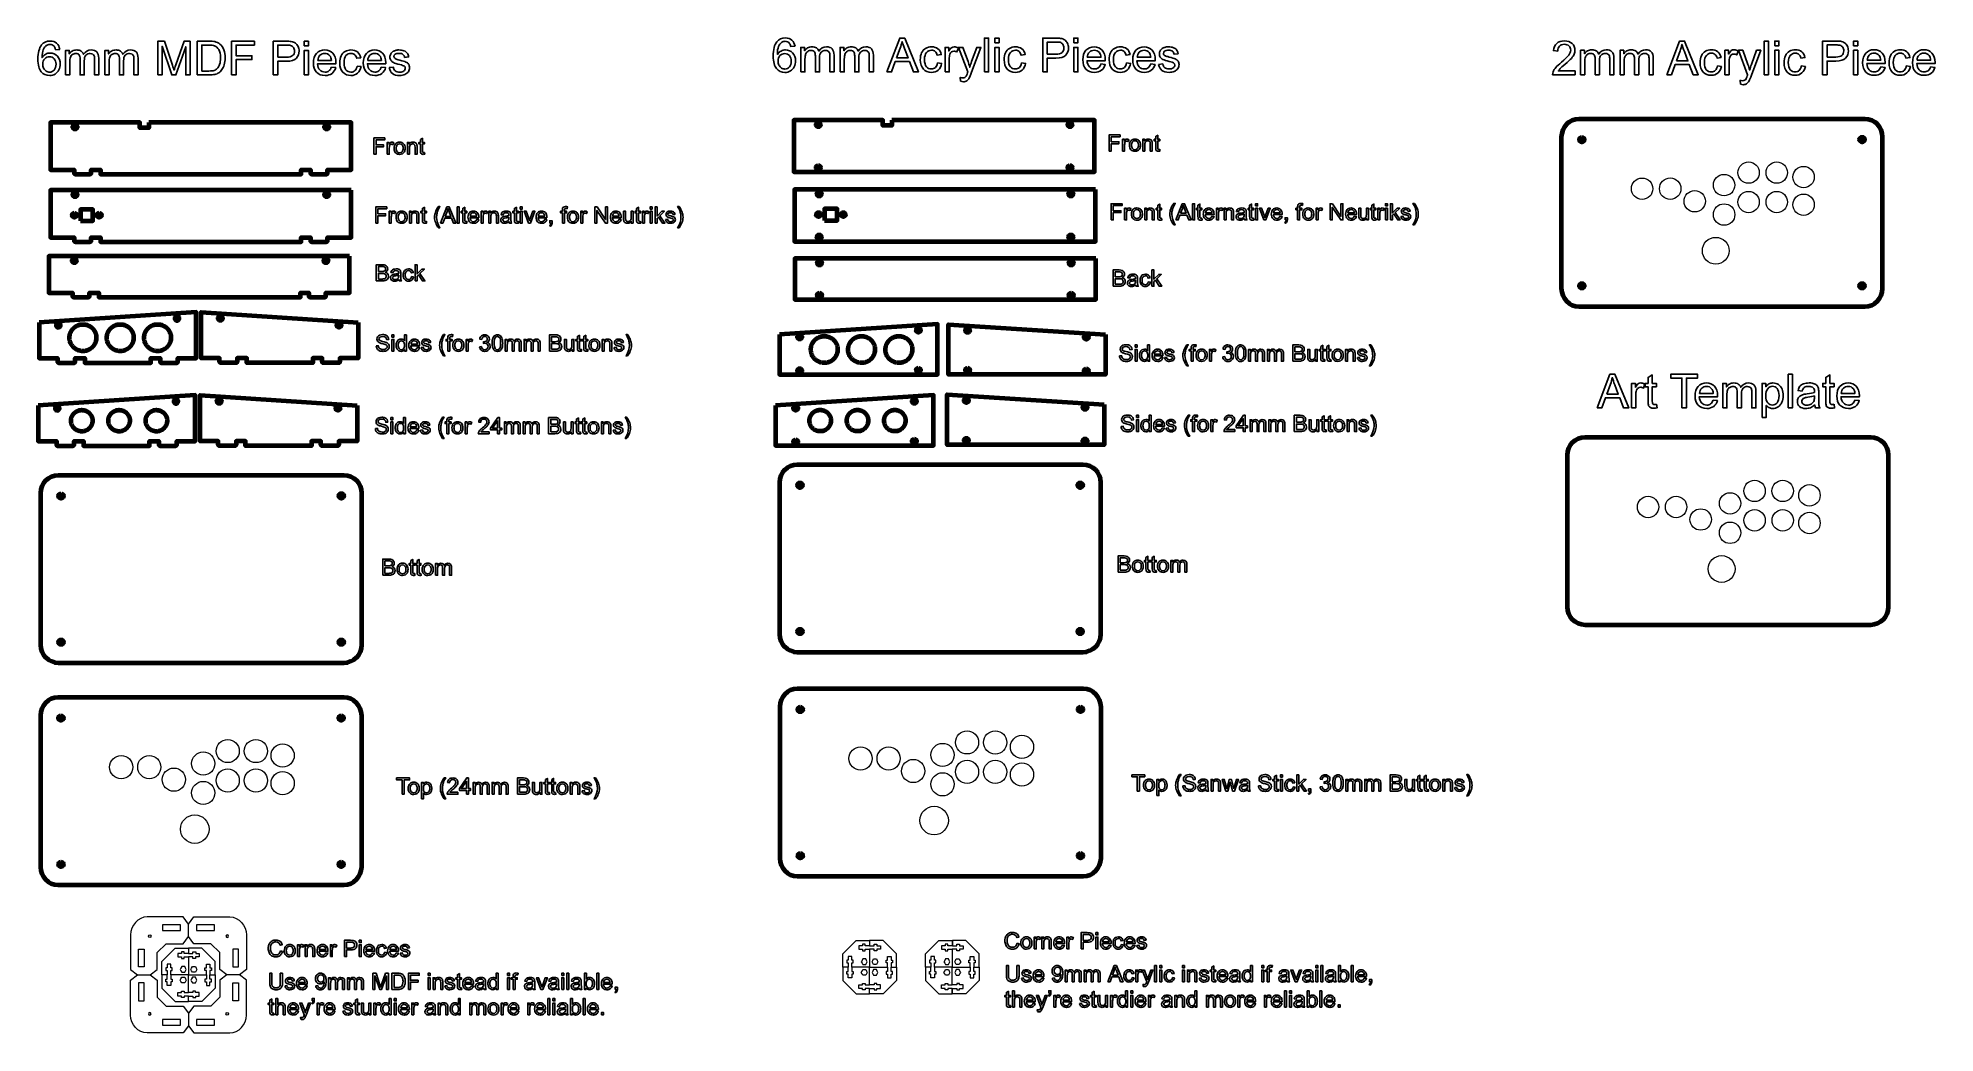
# Model space of a CAD drawing. Header units: millimetres. Extents: x 198 to 2323, y -968 to 148.
import ezdxf

# ---------------------------------------------------------------- set-up
doc = ezdxf.new("R2010")
doc.units = ezdxf.units.MM
doc.header["$MEASUREMENT"] = 0
doc.layers.add('Layer 1', color=7, linetype='Continuous')

msp = doc.modelspace()

# ---------------------------------------------------------------- linework, layer by layer
at = {"layer": 'Layer 1', "color": 250, "lineweight": 70}
for points in [[(245.4105, -57.3654), (259.4105, -57.3654), (259.4105, -44.3654), (245.4105, -44.3654), (245.4105, -57.3654)], [(1079.2406, -56.6824), (1093.2406, -56.6824), (1093.2406, -43.6824), (1079.2406, -43.6824), (1079.2406, -56.6824)]]:
    msp.add_lwpolyline(points, close=True, dxfattribs=at)
at = {"layer": 'Layer 1', "color": 250, "lineweight": 18}
for points in [[(337.4233, -852.7455), (357.4233, -852.7455), (357.4233, -846.4455), (337.4233, -846.4455), (337.4233, -852.7455)], [(375.4199, -852.7455), (395.4199, -852.7455), (395.4199, -846.4455), (375.4199, -846.4455), (375.4199, -852.7455)], [(337.4233, -958.7241), (357.4233, -958.7241), (357.4233, -952.4241), (337.4233, -952.4241), (337.4233, -958.7241)], [(375.4199, -958.7241), (395.4199, -958.7241), (395.4199, -952.4241), (375.4199, -952.4241), (375.4199, -958.7241)]]:
    msp.add_lwpolyline(points, close=True, dxfattribs=at)
at = {"layer": 'Layer 1', "color": 250, "lineweight": 70}
for centre, major_axis in [((239.2838, 47.9669), (0, 2.5)), ((521.2838, 47.9669), (0, 2.5)), ((1072.0488, 50.6224), (0, 2.5)), ((1354.0488, 50.6224), (0, 2.5)), ((1927.613, 33.849), (0, 2.75)), ((2241.663, 33.889), (0, 2.75)), ((1072.0488, 2.6036), (0, 2.5)), ((1354.0488, 2.628), (0, 2.5)), ((239.2445, -27.8865), (0, 2.5)), ((521.2445, -27.8865), (0, 2.5)), ((1073.0746, -27.2035), (0, 2.5)), ((1355.0746, -27.2035), (0, 2.5)), ((238.5628, -50.8654), (0, 2.5)), ((266.2513, -50.8654), (0, 2.5)), ((1072.3929, -50.1824), (0, 2.5)), ((1100.0814, -50.1824), (0, 2.5)), ((1073.0746, -75.2398), (0, 2.5)), ((1355.0746, -75.1996), (0, 2.5)), ((238.4049, -101.8319), (0, 2.5)), ((520.3822, -101.8519), (0, 2.5)), ((1073.4531, -104.496), (0, 2.5)), ((1355.4304, -104.516), (0, 2.5)), ((1927.6524, -130.0855), (0, 2.75)), ((2241.643, -130.101), (0, 2.75)), ((1073.4531, -140.5135), (0, 2.5)), ((1355.4304, -140.4892), (0, 2.5)), ((1051.2889, -187.4793), (0, 2.5)), ((1184.27, -179.807), (0, 2.5)), ((1239.3663, -179.9394), (0, 2.5)), ((1372.3474, -187.6117), (0, 2.5)), ((1051.2889, -225.1823), (0, 2.5)), ((1184.27, -224.4811), (0, 2.5)), ((1239.3663, -224.6135), (0, 2.5)), ((1372.3474, -225.3147), (0, 2.5)), ((1046.7163, -267.1797), (0, 2.5)), ((1179.6974, -259.5074), (0, 2.5)), ((1237.9621, -258.5766), (0, 2.5)), ((1370.9432, -266.2489), (0, 2.5)), ((1046.7163, -304.8827), (0, 2.5)), ((1179.6974, -304.1815), (0, 2.5)), ((1237.9621, -303.2507), (0, 2.5)), ((1370.9432, -303.9519), (0, 2.5)), ((1051.5387, -353.6095), (0, 2.75)), ((1365.5887, -353.5695), (0, 2.75)), ((223.5705, -365.5933), (0, 2.75)), ((537.6205, -365.5533), (0, 2.75)), ((223.6099, -529.5278), (0, 2.75)), ((537.6005, -529.5433), (0, 2.75)), ((1051.5781, -517.544), (0, 2.75)), ((1365.5687, -517.5595), (0, 2.75)), ((223.4384, -614.5925), (0, 2.75)), ((537.4884, -614.5525), (0, 2.75)), ((1051.8637, -604.9034), (0, 2.75)), ((1365.9137, -604.8634), (0, 2.75)), ((223.4778, -778.527), (0, 2.75)), ((537.4684, -778.5425), (0, 2.75)), ((1051.9031, -768.8379), (0, 2.75)), ((1365.8937, -768.8534), (0, 2.75))]:
    msp.add_ellipse(centre, major_axis=major_axis, ratio=1, dxfattribs=at)
at = {"layer": 'Layer 1', "color": 250, "lineweight": 18}
for centre, major_axis, ratio in [((2114.528, -3.1214), (0, 12.0001), 0.999991667), ((2146.0779, -3.1339), (0, 12.0001), 0.999991667), ((2176.078, -8.134), (0, 12.0001), 0.999991667), ((1995.2031, -21.1839), (0, 12.0001), 0.999991667), ((2026.653, -21.159), (0, 12.0001), 0.999991667), ((2087.0781, -17.1714), (0, 12.0001), 0.999991667), ((2054.178, -35.1964), (0, 12.0001), 0.999991667), ((2087.103, -50.1214), (0, 12.0001), 0.999991667), ((2114.528, -36.1339), (0, 12.0001), 0.999991667), ((2146.0905, -36.159), (0, 12.0001), 0.999991667), ((2176.0905, -39.1589), (0, 12.0001), 0.999991667), ((2077.6781, -90.6963), (0, 15), 1), ((2121.1763, -359.9168), (0, 12.0001), 0.999991667), ((2152.7262, -359.9293), (0, 12.0001), 0.999991667), ((2182.7263, -364.9294), (0, 12.0001), 0.999991667), ((2001.8514, -377.9793), (0, 12.0001), 0.999991667), ((2033.3013, -377.9544), (0, 12.0001), 0.999991667), ((2060.8263, -391.9918), (0, 12.0001), 0.999991667), ((2093.7264, -373.9668), (0, 12.0001), 0.999991667), ((2121.1763, -392.9293), (0, 12.0001), 0.999991667), ((2152.7388, -392.9544), (0, 12.0001), 0.999991667), ((2093.7513, -406.9168), (0, 12.0001), 0.999991667), ((2182.7388, -395.9543), (0, 12.0001), 0.999991667), ((2084.3264, -447.4917), (0, 15), 1), ((1238.7787, -641.8738), (0, 13.0001), 0.999992308), ((1270.3286, -641.8863), (0, 13.0001), 0.999992308), ((1300.3287, -646.8864), (0, 13.0001), 0.999992308), ((291.0285, -669.6254), (0, 13.0001), 0.999992308), ((322.4784, -669.6005), (0, 13.0001), 0.999992308), ((382.9035, -665.6129), (0, 13.0001), 0.999992308), ((410.3534, -651.5629), (0, 13.0001), 0.999992308), ((441.9033, -651.5754), (0, 13.0001), 0.999992308), ((471.9034, -656.5755), (0, 13.0001), 0.999992308), ((1119.4538, -659.9363), (0, 13.0001), 0.999992308), ((1150.9037, -659.9114), (0, 13.0001), 0.999992308), ((1211.3288, -655.9238), (0, 13.0001), 0.999992308), ((350.0034, -683.6379), (0, 13.0001), 0.999992308), ((410.3534, -684.5754), (0, 13.0001), 0.999992308), ((441.9159, -684.6005), (0, 13.0001), 0.999992308), ((471.9159, -687.6004), (0, 13.0001), 0.999992308), ((1178.4287, -673.9488), (0, 13.0001), 0.999992308), ((1211.3537, -688.8738), (0, 13.0001), 0.999992308), ((1238.7787, -674.8863), (0, 13.0001), 0.999992308), ((1270.3412, -674.9114), (0, 13.0001), 0.999992308), ((1300.3412, -677.9113), (0, 13.0001), 0.999992308), ((382.9284, -698.5629), (0, 13.0001), 0.999992308), ((1201.9288, -729.4487), (0, 16), 1), ((373.5035, -739.1378), (0, 16), 1)]:
    msp.add_ellipse(centre, major_axis=major_axis, ratio=ratio, dxfattribs=at)
at = {"layer": 'Layer 1', "color": 250}
for points, knots in [([(222.113, 134.9369), (222.113, 134.9369), (217.5093, 134.5665), (217.5093, 134.5665), (217.0948, 136.3921), (216.5039, 137.7239), (215.7366, 138.5529), (214.4754, 139.8846), (212.9143, 140.5461), (211.0623, 140.5461), (209.5718, 140.5461), (208.2489, 140.1316), (207.1111, 139.3026), (205.6471, 138.2354), (204.5006, 136.6832), (203.6451, 134.6371), (202.7984, 132.5821), (202.3575, 129.6629), (202.3222, 125.8794), (203.4423, 127.5815), (204.8181, 128.8515), (206.4409, 129.6717), (208.0636, 130.5008), (209.757, 130.9153), (211.5385, 130.9153), (214.643, 130.9153), (217.2888, 129.7687), (219.476, 127.4845), (221.6544, 125.2003), (222.748, 122.2546), (222.748, 118.6298), (222.748, 116.2485), (222.2365, 114.0437), (221.2134, 111.9975), (220.1816, 109.9514), (218.7793, 108.3904), (216.9801, 107.3056), (215.1898, 106.2208), (213.1525, 105.674), (210.8771, 105.674), (207.0053, 105.674), (203.8391, 107.1028), (201.3873, 109.9514), (198.9443, 112.8001), (197.7184, 117.5009), (197.7184, 124.0449), (197.7184, 131.3651), (199.0766, 136.692), (201.7842, 140.0169), (204.1478, 142.9097), (207.3316, 144.3561), (211.3445, 144.3561), (214.3255, 144.3561), (216.7773, 143.5183), (218.6823, 141.8514), (220.5873, 140.1845), (221.7338, 137.8826), (222.113, 134.9369)], [0, 0, 0, 0, 0.052631579, 0.052631579, 0.052631579, 0.105263158, 0.105263158, 0.105263158, 0.157894737, 0.157894737, 0.157894737, 0.210526316, 0.210526316, 0.210526316, 0.263157895, 0.263157895, 0.263157895, 0.315789474, 0.315789474, 0.315789474, 0.368421053, 0.368421053, 0.368421053, 0.421052632, 0.421052632, 0.421052632, 0.473684211, 0.473684211, 0.473684211, 0.526315789, 0.526315789, 0.526315789, 0.578947368, 0.578947368, 0.578947368, 0.631578947, 0.631578947, 0.631578947, 0.684210526, 0.684210526, 0.684210526, 0.736842105, 0.736842105, 0.736842105, 0.789473684, 0.789473684, 0.789473684, 0.842105263, 0.842105263, 0.842105263, 0.894736842, 0.894736842, 0.894736842, 0.947368421, 0.947368421, 0.947368421, 1, 1, 1, 1]), ([(228.6306, 106.309), (228.6306, 106.309), (228.6306, 133.7728), (228.6306, 133.7728), (228.6306, 133.7728), (232.811, 133.7728), (232.811, 133.7728), (232.811, 133.7728), (232.811, 129.8922), (232.811, 129.8922), (233.6665, 131.2328), (234.813, 132.3176), (236.2418, 133.1289), (237.6705, 133.9492), (239.2933, 134.3549), (241.1189, 134.3549), (243.1474, 134.3549), (244.8143, 133.9315), (246.1108, 133.0937), (247.4072, 132.247), (248.3244, 131.074), (248.8536, 129.5571), (251.0408, 132.7585), (253.8719, 134.3549), (257.3644, 134.3549), (260.0984, 134.3549), (262.2062, 133.6052), (263.6703, 132.0971), (265.1431, 130.5889), (265.884, 128.2694), (265.884, 125.1385), (265.884, 125.1385), (265.884, 106.309), (265.884, 106.309), (265.884, 106.309), (261.2273, 106.309), (261.2273, 106.309), (261.2273, 106.309), (261.2273, 123.5951), (261.2273, 123.5951), (261.2273, 125.4472), (261.0685, 126.7878), (260.7687, 127.608), (260.4688, 128.4282), (259.922, 129.0808), (259.1194, 129.5835), (258.3257, 130.0862), (257.3908, 130.3332), (256.3237, 130.3332), (254.3834, 130.3332), (252.7783, 129.6894), (251.4994, 128.4105), (250.2206, 127.1229), (249.5856, 125.068), (249.5856, 122.2457), (249.5856, 122.2457), (249.5856, 106.309), (249.5856, 106.309), (249.5856, 106.309), (244.9289, 106.309), (244.9289, 106.309), (244.9289, 106.309), (244.9289, 124.1331), (244.9289, 124.1331), (244.9289, 126.1969), (244.5497, 127.7491), (243.7912, 128.781), (243.0328, 129.8128), (241.7892, 130.3332), (240.0694, 130.3332), (238.7641, 130.3332), (237.5559, 129.9892), (236.4446, 129.3013), (235.3334, 128.6134), (234.5308, 127.608), (234.0281, 126.2762), (233.5342, 124.9533), (233.2873, 123.0395), (233.2873, 120.5436), (233.2873, 120.5436), (233.2873, 106.309), (233.2873, 106.309), (233.2873, 106.309), (228.6306, 106.309), (228.6306, 106.309)], [0, 0, 0, 0, 0.035714286, 0.035714286, 0.035714286, 0.071428571, 0.071428571, 0.071428571, 0.107142857, 0.107142857, 0.107142857, 0.142857143, 0.142857143, 0.142857143, 0.178571429, 0.178571429, 0.178571429, 0.214285714, 0.214285714, 0.214285714, 0.25, 0.25, 0.25, 0.285714286, 0.285714286, 0.285714286, 0.321428571, 0.321428571, 0.321428571, 0.357142857, 0.357142857, 0.357142857, 0.392857143, 0.392857143, 0.392857143, 0.428571429, 0.428571429, 0.428571429, 0.464285714, 0.464285714, 0.464285714, 0.5, 0.5, 0.5, 0.535714286, 0.535714286, 0.535714286, 0.571428571, 0.571428571, 0.571428571, 0.607142857, 0.607142857, 0.607142857, 0.642857143, 0.642857143, 0.642857143, 0.678571429, 0.678571429, 0.678571429, 0.714285714, 0.714285714, 0.714285714, 0.75, 0.75, 0.75, 0.785714286, 0.785714286, 0.785714286, 0.821428571, 0.821428571, 0.821428571, 0.857142857, 0.857142857, 0.857142857, 0.892857143, 0.892857143, 0.892857143, 0.928571429, 0.928571429, 0.928571429, 0.964285714, 0.964285714, 0.964285714, 1, 1, 1, 1]), ([(272.7102, 106.309), (272.7102, 106.309), (272.7102, 133.7728), (272.7102, 133.7728), (272.7102, 133.7728), (276.8906, 133.7728), (276.8906, 133.7728), (276.8906, 133.7728), (276.8906, 129.8922), (276.8906, 129.8922), (277.7461, 131.2328), (278.8926, 132.3176), (280.3214, 133.1289), (281.7501, 133.9492), (283.3729, 134.3549), (285.1985, 134.3549), (287.227, 134.3549), (288.8939, 133.9315), (290.1904, 133.0937), (291.4868, 132.247), (292.404, 131.074), (292.9332, 129.5571), (295.1204, 132.7585), (297.9515, 134.3549), (301.444, 134.3549), (304.178, 134.3549), (306.2858, 133.6052), (307.7499, 132.0971), (309.2227, 130.5889), (309.9636, 128.2694), (309.9636, 125.1385), (309.9636, 125.1385), (309.9636, 106.309), (309.9636, 106.309), (309.9636, 106.309), (305.3069, 106.309), (305.3069, 106.309), (305.3069, 106.309), (305.3069, 123.5951), (305.3069, 123.5951), (305.3069, 125.4472), (305.1481, 126.7878), (304.8483, 127.608), (304.5484, 128.4282), (304.0016, 129.0808), (303.199, 129.5835), (302.4053, 130.0862), (301.4704, 130.3332), (300.4033, 130.3332), (298.463, 130.3332), (296.8579, 129.6894), (295.579, 128.4105), (294.3002, 127.1229), (293.6652, 125.068), (293.6652, 122.2457), (293.6652, 122.2457), (293.6652, 106.309), (293.6652, 106.309), (293.6652, 106.309), (289.0085, 106.309), (289.0085, 106.309), (289.0085, 106.309), (289.0085, 124.1331), (289.0085, 124.1331), (289.0085, 126.1969), (288.6293, 127.7491), (287.8708, 128.781), (287.1124, 129.8128), (285.8688, 130.3332), (284.149, 130.3332), (282.8437, 130.3332), (281.6355, 129.9892), (280.5242, 129.3013), (279.413, 128.6134), (278.6104, 127.608), (278.1077, 126.2762), (277.6138, 124.9533), (277.3669, 123.0395), (277.3669, 120.5436), (277.3669, 120.5436), (277.3669, 106.309), (277.3669, 106.309), (277.3669, 106.309), (272.7102, 106.309), (272.7102, 106.309)], [0, 0, 0, 0, 0.035714286, 0.035714286, 0.035714286, 0.071428571, 0.071428571, 0.071428571, 0.107142857, 0.107142857, 0.107142857, 0.142857143, 0.142857143, 0.142857143, 0.178571429, 0.178571429, 0.178571429, 0.214285714, 0.214285714, 0.214285714, 0.25, 0.25, 0.25, 0.285714286, 0.285714286, 0.285714286, 0.321428571, 0.321428571, 0.321428571, 0.357142857, 0.357142857, 0.357142857, 0.392857143, 0.392857143, 0.392857143, 0.428571429, 0.428571429, 0.428571429, 0.464285714, 0.464285714, 0.464285714, 0.5, 0.5, 0.5, 0.535714286, 0.535714286, 0.535714286, 0.571428571, 0.571428571, 0.571428571, 0.607142857, 0.607142857, 0.607142857, 0.642857143, 0.642857143, 0.642857143, 0.678571429, 0.678571429, 0.678571429, 0.714285714, 0.714285714, 0.714285714, 0.75, 0.75, 0.75, 0.785714286, 0.785714286, 0.785714286, 0.821428571, 0.821428571, 0.821428571, 0.857142857, 0.857142857, 0.857142857, 0.892857143, 0.892857143, 0.892857143, 0.928571429, 0.928571429, 0.928571429, 0.964285714, 0.964285714, 0.964285714, 1, 1, 1, 1]), ([(331.9681, 106.309), (331.9681, 106.309), (331.9681, 144.1974), (331.9681, 144.1974), (331.9681, 144.1974), (339.4822, 144.1974), (339.4822, 144.1974), (339.4822, 144.1974), (348.4428, 117.3774), (348.4428, 117.3774), (349.2718, 114.8815), (349.8715, 113.0118), (350.2508, 111.7682), (350.6829, 113.1441), (351.362, 115.1725), (352.2792, 117.8448), (352.2792, 117.8448), (361.3986, 144.1974), (361.3986, 144.1974), (361.3986, 144.1974), (368.1102, 144.1974), (368.1102, 144.1974), (368.1102, 144.1974), (368.1102, 106.309), (368.1102, 106.309), (368.1102, 106.309), (363.2947, 106.309), (363.2947, 106.309), (363.2947, 106.309), (363.2947, 138.0061), (363.2947, 138.0061), (363.2947, 138.0061), (352.2351, 106.309), (352.2351, 106.309), (352.2351, 106.309), (347.7196, 106.309), (347.7196, 106.309), (347.7196, 106.309), (336.7835, 138.5882), (336.7835, 138.5882), (336.7835, 138.5882), (336.7835, 106.309), (336.7835, 106.309), (336.7835, 106.309), (331.9681, 106.309), (331.9681, 106.309)], [0, 0, 0, 0, 0.066666667, 0.066666667, 0.066666667, 0.133333333, 0.133333333, 0.133333333, 0.2, 0.2, 0.2, 0.266666667, 0.266666667, 0.266666667, 0.333333333, 0.333333333, 0.333333333, 0.4, 0.4, 0.4, 0.466666667, 0.466666667, 0.466666667, 0.533333333, 0.533333333, 0.533333333, 0.6, 0.6, 0.6, 0.666666667, 0.666666667, 0.666666667, 0.733333333, 0.733333333, 0.733333333, 0.8, 0.8, 0.8, 0.866666667, 0.866666667, 0.866666667, 0.933333333, 0.933333333, 0.933333333, 1, 1, 1, 1]), ([(376.1535, 106.309), (376.1535, 106.309), (376.1535, 144.1974), (376.1535, 144.1974), (376.1535, 144.1974), (389.2063, 144.1974), (389.2063, 144.1974), (392.152, 144.1974), (394.4009, 144.021), (395.9532, 143.6594), (398.1227, 143.1567), (399.9748, 142.2483), (401.5094, 140.943), (403.5114, 139.2496), (405.0019, 137.0977), (405.9897, 134.4695), (406.9863, 131.8413), (407.4802, 128.8339), (407.4802, 125.456), (407.4802, 122.5809), (407.145, 120.0321), (406.4748, 117.8096), (405.8045, 115.5871), (404.9402, 113.7438), (403.8907, 112.2886), (402.8323, 110.8334), (401.6858, 109.6868), (400.4334, 108.8578), (399.1899, 108.02), (397.6818, 107.385), (395.9179, 106.9528), (394.1452, 106.5207), (392.1167, 106.309), (389.8236, 106.309), (389.8236, 106.309), (376.1535, 106.309), (376.1535, 106.309)], [0, 0, 0, 0, 0.083333333, 0.083333333, 0.083333333, 0.166666667, 0.166666667, 0.166666667, 0.25, 0.25, 0.25, 0.333333333, 0.333333333, 0.333333333, 0.416666667, 0.416666667, 0.416666667, 0.5, 0.5, 0.5, 0.583333333, 0.583333333, 0.583333333, 0.666666667, 0.666666667, 0.666666667, 0.75, 0.75, 0.75, 0.833333333, 0.833333333, 0.833333333, 0.916666667, 0.916666667, 0.916666667, 1, 1, 1, 1]), ([(381.1806, 110.754), (381.1806, 110.754), (389.2592, 110.754), (389.2592, 110.754), (391.7551, 110.754), (393.713, 110.9833), (395.1329, 111.4507), (396.5529, 111.9182), (397.6818, 112.5708), (398.5284, 113.4175), (399.7102, 114.6081), (400.6363, 116.2132), (401.2977, 118.2241), (401.9592, 120.2349), (402.2943, 122.6691), (402.2943, 125.5354), (402.2943, 129.5042), (401.6417, 132.5557), (400.3452, 134.69), (399.0488, 136.8243), (397.4701, 138.253), (395.6092, 138.9762), (394.2686, 139.4966), (392.1079, 139.7524), (389.1269, 139.7524), (389.1269, 139.7524), (381.1806, 139.7524), (381.1806, 139.7524), (381.1806, 139.7524), (381.1806, 110.754), (381.1806, 110.754)], [0, 0, 0, 0, 0.1, 0.1, 0.1, 0.2, 0.2, 0.2, 0.3, 0.3, 0.3, 0.4, 0.4, 0.4, 0.5, 0.5, 0.5, 0.6, 0.6, 0.6, 0.7, 0.7, 0.7, 0.8, 0.8, 0.8, 0.9, 0.9, 0.9, 1, 1, 1, 1]), ([(414.6328, 106.309), (414.6328, 106.309), (414.6328, 144.1974), (414.6328, 144.1974), (414.6328, 144.1974), (440.1915, 144.1974), (440.1915, 144.1974), (440.1915, 144.1974), (440.1915, 139.7524), (440.1915, 139.7524), (440.1915, 139.7524), (419.6599, 139.7524), (419.6599, 139.7524), (419.6599, 139.7524), (419.6599, 127.9519), (419.6599, 127.9519), (419.6599, 127.9519), (437.4399, 127.9519), (437.4399, 127.9519), (437.4399, 127.9519), (437.4399, 123.5069), (437.4399, 123.5069), (437.4399, 123.5069), (419.6599, 123.5069), (419.6599, 123.5069), (419.6599, 123.5069), (419.6599, 106.309), (419.6599, 106.309), (419.6599, 106.309), (414.6328, 106.309), (414.6328, 106.309)], [0, 0, 0, 0, 0.1, 0.1, 0.1, 0.2, 0.2, 0.2, 0.3, 0.3, 0.3, 0.4, 0.4, 0.4, 0.5, 0.5, 0.5, 0.6, 0.6, 0.6, 0.7, 0.7, 0.7, 0.8, 0.8, 0.8, 0.9, 0.9, 0.9, 1, 1, 1, 1]), ([(461.3935, 106.309), (461.3935, 106.309), (461.3935, 144.1974), (461.3935, 144.1974), (461.3935, 144.1974), (475.6986, 144.1974), (475.6986, 144.1974), (478.2122, 144.1974), (480.1348, 144.0739), (481.4666, 143.8358), (483.3275, 143.5271), (484.8885, 142.9362), (486.1497, 142.0719), (487.4109, 141.1987), (488.4251, 139.9817), (489.1924, 138.4206), (489.9597, 136.8596), (490.3389, 135.1398), (490.3389, 133.2612), (490.3389, 130.051), (489.3159, 127.3257), (487.2609, 125.1032), (485.2148, 122.8719), (481.5018, 121.7607), (476.1396, 121.7607), (476.1396, 121.7607), (466.4206, 121.7607), (466.4206, 121.7607), (466.4206, 121.7607), (466.4206, 106.309), (466.4206, 106.309), (466.4206, 106.309), (461.3935, 106.309), (461.3935, 106.309)], [0, 0, 0, 0, 0.090909091, 0.090909091, 0.090909091, 0.181818182, 0.181818182, 0.181818182, 0.272727273, 0.272727273, 0.272727273, 0.363636364, 0.363636364, 0.363636364, 0.454545455, 0.454545455, 0.454545455, 0.545454545, 0.545454545, 0.545454545, 0.636363636, 0.636363636, 0.636363636, 0.727272727, 0.727272727, 0.727272727, 0.818181818, 0.818181818, 0.818181818, 0.909090909, 0.909090909, 0.909090909, 1, 1, 1, 1]), ([(466.4206, 126.2057), (466.4206, 126.2057), (476.2102, 126.2057), (476.2102, 126.2057), (479.4557, 126.2057), (481.7488, 126.8054), (483.1158, 128.0137), (484.474, 129.2219), (485.1531, 130.9153), (485.1531, 133.1113), (485.1531, 134.69), (484.7562, 136.0482), (483.9536, 137.1771), (483.1511, 138.306), (482.0927, 139.0556), (480.7875, 139.4172), (479.9408, 139.6377), (478.3797, 139.7524), (476.1131, 139.7524), (476.1131, 139.7524), (466.4206, 139.7524), (466.4206, 139.7524), (466.4206, 139.7524), (466.4206, 126.2057), (466.4206, 126.2057)], [0, 0, 0, 0, 0.125, 0.125, 0.125, 0.25, 0.25, 0.25, 0.375, 0.375, 0.375, 0.5, 0.5, 0.5, 0.625, 0.625, 0.625, 0.75, 0.75, 0.75, 0.875, 0.875, 0.875, 1, 1, 1, 1]), ([(496.1068, 138.9057), (496.1068, 138.9057), (496.1068, 144.1974), (496.1068, 144.1974), (496.1068, 144.1974), (500.7635, 144.1974), (500.7635, 144.1974), (500.7635, 144.1974), (500.7635, 138.9057), (500.7635, 138.9057), (500.7635, 138.9057), (496.1068, 138.9057), (496.1068, 138.9057)], [0, 0, 0, 0, 0.25, 0.25, 0.25, 0.5, 0.5, 0.5, 0.75, 0.75, 0.75, 1, 1, 1, 1]), ([(496.1068, 106.309), (496.1068, 106.309), (496.1068, 133.7728), (496.1068, 133.7728), (496.1068, 133.7728), (500.7635, 133.7728), (500.7635, 133.7728), (500.7635, 133.7728), (500.7635, 106.309), (500.7635, 106.309), (500.7635, 106.309), (496.1068, 106.309), (496.1068, 106.309)], [0, 0, 0, 0, 0.25, 0.25, 0.25, 0.5, 0.5, 0.5, 0.75, 0.75, 0.75, 1, 1, 1, 1]), ([(526.5956, 115.199), (526.5956, 115.199), (531.411, 114.564), (531.411, 114.564), (530.6614, 111.7682), (529.2591, 109.5898), (527.213, 108.0464), (525.1669, 106.503), (522.5563, 105.7269), (519.3725, 105.7269), (515.3685, 105.7269), (512.1935, 106.9616), (509.8475, 109.4311), (507.5015, 111.8917), (506.3285, 115.3578), (506.3285, 119.8116), (506.3285, 124.4153), (507.5103, 127.996), (509.8828, 130.536), (512.2552, 133.0848), (515.3332, 134.3549), (519.1167, 134.3549), (522.7768, 134.3549), (525.7666, 133.1113), (528.0861, 130.6154), (530.4056, 128.1195), (531.5698, 124.6094), (531.5698, 120.085), (531.5698, 119.8116), (531.561, 119.3971), (531.5433, 118.8503), (531.5433, 118.8503), (511.091, 118.8503), (511.091, 118.8503), (511.2674, 115.8428), (512.1141, 113.5321), (513.6487, 111.9358), (515.1744, 110.3395), (517.0882, 109.5369), (519.3725, 109.5369), (521.0746, 109.5369), (522.5298, 109.9867), (523.7293, 110.8863), (524.9376, 111.7859), (525.8901, 113.2234), (526.5956, 115.199)], [0, 0, 0, 0, 0.066666667, 0.066666667, 0.066666667, 0.133333333, 0.133333333, 0.133333333, 0.2, 0.2, 0.2, 0.266666667, 0.266666667, 0.266666667, 0.333333333, 0.333333333, 0.333333333, 0.4, 0.4, 0.4, 0.466666667, 0.466666667, 0.466666667, 0.533333333, 0.533333333, 0.533333333, 0.6, 0.6, 0.6, 0.666666667, 0.666666667, 0.666666667, 0.733333333, 0.733333333, 0.733333333, 0.8, 0.8, 0.8, 0.866666667, 0.866666667, 0.866666667, 0.933333333, 0.933333333, 0.933333333, 1, 1, 1, 1]), ([(511.3556, 122.6603), (511.3556, 122.6603), (526.6485, 122.6603), (526.6485, 122.6603), (526.4457, 124.971), (525.8548, 126.6996), (524.8935, 127.8549), (523.4206, 129.6453), (521.498, 130.5448), (519.1432, 130.5448), (517.0089, 130.5448), (515.2185, 129.8305), (513.7633, 128.4017), (512.3169, 126.973), (511.5144, 125.0592), (511.3556, 122.6603)], [0, 0, 0, 0, 0.2, 0.2, 0.2, 0.4, 0.4, 0.4, 0.6, 0.6, 0.6, 0.8, 0.8, 0.8, 1, 1, 1, 1]), ([(555.2324, 116.3632), (555.2324, 116.3632), (559.7832, 115.7282), (559.7832, 115.7282), (559.2805, 112.5973), (558.0105, 110.1543), (555.9556, 108.3816), (553.9006, 106.6089), (551.3694, 105.7269), (548.3797, 105.7269), (544.6314, 105.7269), (541.6151, 106.9528), (539.3397, 109.4046), (537.0555, 111.8564), (535.9178, 115.3666), (535.9178, 119.935), (535.9178, 122.8984), (536.4117, 125.4825), (537.3906, 127.705), (538.3696, 129.9187), (539.8601, 131.5855), (541.8709, 132.688), (543.8729, 133.7992), (546.0513, 134.3549), (548.4149, 134.3549), (551.3871, 134.3549), (553.8301, 133.6052), (555.7174, 132.0971), (557.6136, 130.5889), (558.8307, 128.4458), (559.3599, 125.6765), (559.3599, 125.6765), (554.8619, 124.9886), (554.8619, 124.9886), (554.4298, 126.8319), (553.6713, 128.2165), (552.5689, 129.1514), (551.4753, 130.0774), (550.1524, 130.5448), (548.6001, 130.5448), (546.2542, 130.5448), (544.3492, 129.707), (542.8763, 128.0313), (541.4123, 126.3468), (540.6803, 123.701), (540.6803, 120.0673), (540.6803, 116.3808), (541.3858, 113.7085), (542.7969, 112.0416), (544.2169, 110.3748), (546.0601, 109.5369), (548.3267, 109.5369), (550.1612, 109.5369), (551.6869, 110.0925), (552.904, 111.2126), (554.1299, 112.3239), (554.906, 114.0437), (555.2324, 116.3632)], [0, 0, 0, 0, 0.052631579, 0.052631579, 0.052631579, 0.105263158, 0.105263158, 0.105263158, 0.157894737, 0.157894737, 0.157894737, 0.210526316, 0.210526316, 0.210526316, 0.263157895, 0.263157895, 0.263157895, 0.315789474, 0.315789474, 0.315789474, 0.368421053, 0.368421053, 0.368421053, 0.421052632, 0.421052632, 0.421052632, 0.473684211, 0.473684211, 0.473684211, 0.526315789, 0.526315789, 0.526315789, 0.578947368, 0.578947368, 0.578947368, 0.631578947, 0.631578947, 0.631578947, 0.684210526, 0.684210526, 0.684210526, 0.736842105, 0.736842105, 0.736842105, 0.789473684, 0.789473684, 0.789473684, 0.842105263, 0.842105263, 0.842105263, 0.894736842, 0.894736842, 0.894736842, 0.947368421, 0.947368421, 0.947368421, 1, 1, 1, 1]), ([(582.4844, 115.199), (582.4844, 115.199), (587.2998, 114.564), (587.2998, 114.564), (586.5502, 111.7682), (585.1479, 109.5898), (583.1018, 108.0464), (581.0557, 106.503), (578.4451, 105.7269), (575.2613, 105.7269), (571.2573, 105.7269), (568.0823, 106.9616), (565.7363, 109.4311), (563.3903, 111.8917), (562.2173, 115.3578), (562.2173, 119.8116), (562.2173, 124.4153), (563.3991, 127.996), (565.7716, 130.536), (568.144, 133.0848), (571.222, 134.3549), (575.0055, 134.3549), (578.6656, 134.3549), (581.6554, 133.1113), (583.9749, 130.6154), (586.2944, 128.1195), (587.4586, 124.6094), (587.4586, 120.085), (587.4586, 119.8116), (587.4498, 119.3971), (587.4321, 118.8503), (587.4321, 118.8503), (566.9798, 118.8503), (566.9798, 118.8503), (567.1562, 115.8428), (568.0029, 113.5321), (569.5375, 111.9358), (571.0632, 110.3395), (572.977, 109.5369), (575.2613, 109.5369), (576.9634, 109.5369), (578.4186, 109.9867), (579.6181, 110.8863), (580.8264, 111.7859), (581.7789, 113.2234), (582.4844, 115.199)], [0, 0, 0, 0, 0.066666667, 0.066666667, 0.066666667, 0.133333333, 0.133333333, 0.133333333, 0.2, 0.2, 0.2, 0.266666667, 0.266666667, 0.266666667, 0.333333333, 0.333333333, 0.333333333, 0.4, 0.4, 0.4, 0.466666667, 0.466666667, 0.466666667, 0.533333333, 0.533333333, 0.533333333, 0.6, 0.6, 0.6, 0.666666667, 0.666666667, 0.666666667, 0.733333333, 0.733333333, 0.733333333, 0.8, 0.8, 0.8, 0.866666667, 0.866666667, 0.866666667, 0.933333333, 0.933333333, 0.933333333, 1, 1, 1, 1]), ([(567.2444, 122.6603), (567.2444, 122.6603), (582.5373, 122.6603), (582.5373, 122.6603), (582.3345, 124.971), (581.7436, 126.6996), (580.7823, 127.8549), (579.3094, 129.6453), (577.3868, 130.5448), (575.032, 130.5448), (572.8977, 130.5448), (571.1073, 129.8305), (569.6521, 128.4017), (568.2057, 126.973), (567.4032, 125.0592), (567.2444, 122.6603)], [0, 0, 0, 0, 0.2, 0.2, 0.2, 0.4, 0.4, 0.4, 0.6, 0.6, 0.6, 0.8, 0.8, 0.8, 1, 1, 1, 1]), ([(591.3303, 114.5111), (591.3303, 114.5111), (595.9341, 115.2519), (595.9341, 115.2519), (596.1898, 113.4087), (596.913, 111.9975), (598.0948, 111.0098), (599.2766, 110.0308), (600.9347, 109.5369), (603.0514, 109.5369), (605.1945, 109.5369), (606.782, 109.9691), (607.8227, 110.8422), (608.8546, 111.7065), (609.3749, 112.7296), (609.3749, 113.9025), (609.3749, 114.9521), (608.9075, 115.7811), (607.9814, 116.3808), (607.3288, 116.7953), (605.7413, 117.3157), (603.2189, 117.9595), (599.8146, 118.815), (597.4598, 119.5558), (596.1369, 120.182), (594.8228, 120.817), (593.8262, 121.6813), (593.1471, 122.7926), (592.468, 123.895), (592.1241, 125.1209), (592.1241, 126.4614), (592.1241, 127.6873), (592.4063, 128.8162), (592.9619, 129.8569), (593.5264, 130.8976), (594.2848, 131.7619), (595.2462, 132.4498), (595.9693, 132.979), (596.9571, 133.4288), (598.2007, 133.7992), (599.453, 134.1696), (600.7848, 134.3549), (602.2135, 134.3549), (604.3655, 134.3549), (606.2528, 134.0462), (607.8756, 133.42), (609.5072, 132.8026), (610.7066, 131.956), (611.4828, 130.8976), (612.2501, 129.8305), (612.788, 128.4105), (613.0791, 126.629), (613.0791, 126.629), (608.5282, 125.994), (608.5282, 125.994), (608.3254, 127.4228), (607.7257, 128.5428), (606.7379, 129.3454), (605.7501, 130.148), (604.3566, 130.5448), (602.5487, 130.5448), (600.4232, 130.5448), (598.8974, 130.1921), (597.989, 129.4865), (597.0806, 128.781), (596.622, 127.9519), (596.622, 127.0082), (596.622, 126.4085), (596.8072, 125.8617), (597.1864, 125.3767), (597.5657, 124.8828), (598.1566, 124.4682), (598.968, 124.1419), (599.4354, 123.9655), (600.7936, 123.5687), (603.069, 122.9513), (606.3498, 122.0782), (608.6429, 121.355), (609.9482, 120.7994), (611.2535, 120.2437), (612.2765, 119.4235), (613.0173, 118.3652), (613.767, 117.298), (614.1374, 115.9751), (614.1374, 114.3876), (614.1374, 112.8442), (613.6876, 111.389), (612.7792, 110.022), (611.8708, 108.655), (610.5655, 107.5966), (608.8634, 106.847), (607.1524, 106.0973), (605.221, 105.7269), (603.069, 105.7269), (599.5059, 105.7269), (596.7807, 106.4678), (594.911, 107.9406), (593.0413, 109.4223), (591.8507, 111.6095), (591.3303, 114.5111)], [0, 0, 0, 0, 0.03030303, 0.03030303, 0.03030303, 0.060606061, 0.060606061, 0.060606061, 0.090909091, 0.090909091, 0.090909091, 0.121212121, 0.121212121, 0.121212121, 0.151515152, 0.151515152, 0.151515152, 0.181818182, 0.181818182, 0.181818182, 0.212121212, 0.212121212, 0.212121212, 0.242424242, 0.242424242, 0.242424242, 0.272727273, 0.272727273, 0.272727273, 0.303030303, 0.303030303, 0.303030303, 0.333333333, 0.333333333, 0.333333333, 0.363636364, 0.363636364, 0.363636364, 0.393939394, 0.393939394, 0.393939394, 0.424242424, 0.424242424, 0.424242424, 0.454545455, 0.454545455, 0.454545455, 0.484848485, 0.484848485, 0.484848485, 0.515151515, 0.515151515, 0.515151515, 0.545454545, 0.545454545, 0.545454545, 0.575757576, 0.575757576, 0.575757576, 0.606060606, 0.606060606, 0.606060606, 0.636363636, 0.636363636, 0.636363636, 0.666666667, 0.666666667, 0.666666667, 0.696969697, 0.696969697, 0.696969697, 0.727272727, 0.727272727, 0.727272727, 0.757575758, 0.757575758, 0.757575758, 0.787878788, 0.787878788, 0.787878788, 0.818181818, 0.818181818, 0.818181818, 0.848484848, 0.848484848, 0.848484848, 0.878787879, 0.878787879, 0.878787879, 0.909090909, 0.909090909, 0.909090909, 0.939393939, 0.939393939, 0.939393939, 0.96969697, 0.96969697, 0.96969697, 1, 1, 1, 1]), ([(1046.0028, 138.4317), (1046.0028, 138.4317), (1041.3991, 138.0613), (1041.3991, 138.0613), (1040.9846, 139.8869), (1040.3937, 141.2187), (1039.6264, 142.0477), (1038.3652, 143.3794), (1036.8041, 144.0409), (1034.9521, 144.0409), (1033.4616, 144.0409), (1032.1387, 143.6264), (1031.0009, 142.7974), (1029.5369, 141.7302), (1028.3904, 140.178), (1027.5349, 138.1319), (1026.6882, 136.0769), (1026.2473, 133.1577), (1026.212, 129.3742), (1027.3321, 131.0763), (1028.7079, 132.3463), (1030.3307, 133.1665), (1031.9534, 133.9956), (1033.6468, 134.4101), (1035.4283, 134.4101), (1038.5328, 134.4101), (1041.1786, 133.2635), (1043.3658, 130.9793), (1045.5442, 128.6951), (1046.6378, 125.7494), (1046.6378, 122.1246), (1046.6378, 119.7433), (1046.1263, 117.5385), (1045.1032, 115.4923), (1044.0714, 113.4462), (1042.6691, 111.8852), (1040.8699, 110.8004), (1039.0796, 109.7156), (1037.0423, 109.1688), (1034.7669, 109.1688), (1030.8951, 109.1688), (1027.7289, 110.5976), (1025.2771, 113.4462), (1022.8341, 116.2949), (1021.6082, 120.9957), (1021.6082, 127.5397), (1021.6082, 134.8599), (1022.9664, 140.1868), (1025.674, 143.5117), (1028.0376, 146.4045), (1031.2214, 147.8509), (1035.2343, 147.8509), (1038.2153, 147.8509), (1040.6671, 147.0131), (1042.5721, 145.3462), (1044.4771, 143.6793), (1045.6236, 141.3774), (1046.0028, 138.4317)], [0, 0, 0, 0, 0.052631579, 0.052631579, 0.052631579, 0.105263158, 0.105263158, 0.105263158, 0.157894737, 0.157894737, 0.157894737, 0.210526316, 0.210526316, 0.210526316, 0.263157895, 0.263157895, 0.263157895, 0.315789474, 0.315789474, 0.315789474, 0.368421053, 0.368421053, 0.368421053, 0.421052632, 0.421052632, 0.421052632, 0.473684211, 0.473684211, 0.473684211, 0.526315789, 0.526315789, 0.526315789, 0.578947368, 0.578947368, 0.578947368, 0.631578947, 0.631578947, 0.631578947, 0.684210526, 0.684210526, 0.684210526, 0.736842105, 0.736842105, 0.736842105, 0.789473684, 0.789473684, 0.789473684, 0.842105263, 0.842105263, 0.842105263, 0.894736842, 0.894736842, 0.894736842, 0.947368421, 0.947368421, 0.947368421, 1, 1, 1, 1]), ([(1026.9528, 122.0805), (1026.9528, 120.4753), (1027.2968, 118.9408), (1027.9759, 117.4767), (1028.655, 116.0127), (1029.6075, 114.9014), (1030.8157, 114.1341), (1032.0328, 113.3669), (1033.3205, 112.9788), (1034.6875, 112.9788), (1036.6719, 112.9788), (1038.3652, 113.7726), (1039.7675, 115.3601), (1041.1698, 116.9476), (1041.8753, 119.0995), (1041.8753, 121.8247), (1041.8753, 124.4441), (1041.1786, 126.5078), (1039.7939, 128.016), (1038.4093, 129.5241), (1036.6454, 130.2826), (1034.5023, 130.2826), (1032.4032, 130.2826), (1030.6129, 129.5241), (1029.1489, 128.016), (1027.6848, 126.5078), (1026.9528, 124.5323), (1026.9528, 122.0805)], [0, 0, 0, 0, 0.111111111, 0.111111111, 0.111111111, 0.222222222, 0.222222222, 0.222222222, 0.333333333, 0.333333333, 0.333333333, 0.444444444, 0.444444444, 0.444444444, 0.555555556, 0.555555556, 0.555555556, 0.666666667, 0.666666667, 0.666666667, 0.777777778, 0.777777778, 0.777777778, 0.888888889, 0.888888889, 0.888888889, 1, 1, 1, 1]), ([(1052.5204, 109.8038), (1052.5204, 109.8038), (1052.5204, 137.2676), (1052.5204, 137.2676), (1052.5204, 137.2676), (1056.7008, 137.2676), (1056.7008, 137.2676), (1056.7008, 137.2676), (1056.7008, 133.387), (1056.7008, 133.387), (1057.5563, 134.7276), (1058.7028, 135.8124), (1060.1316, 136.6237), (1061.5603, 137.444), (1063.1831, 137.8497), (1065.0087, 137.8497), (1067.0372, 137.8497), (1068.7041, 137.4263), (1070.0006, 136.5885), (1071.297, 135.7418), (1072.2142, 134.5688), (1072.7434, 133.0519), (1074.9306, 136.2533), (1077.7617, 137.8497), (1081.2542, 137.8497), (1083.9882, 137.8497), (1086.096, 137.1), (1087.5601, 135.5919), (1089.0329, 134.0837), (1089.7738, 131.7642), (1089.7738, 128.6333), (1089.7738, 128.6333), (1089.7738, 109.8038), (1089.7738, 109.8038), (1089.7738, 109.8038), (1085.1171, 109.8038), (1085.1171, 109.8038), (1085.1171, 109.8038), (1085.1171, 127.0899), (1085.1171, 127.0899), (1085.1171, 128.942), (1084.9583, 130.2826), (1084.6585, 131.1028), (1084.3586, 131.923), (1083.8118, 132.5756), (1083.0092, 133.0783), (1082.2155, 133.581), (1081.2806, 133.828), (1080.2135, 133.828), (1078.2732, 133.828), (1076.6681, 133.1842), (1075.3892, 131.9053), (1074.1104, 130.6177), (1073.4754, 128.5628), (1073.4754, 125.7405), (1073.4754, 125.7405), (1073.4754, 109.8038), (1073.4754, 109.8038), (1073.4754, 109.8038), (1068.8187, 109.8038), (1068.8187, 109.8038), (1068.8187, 109.8038), (1068.8187, 127.6279), (1068.8187, 127.6279), (1068.8187, 129.6917), (1068.4395, 131.2439), (1067.681, 132.2758), (1066.9226, 133.3076), (1065.679, 133.828), (1063.9592, 133.828), (1062.6539, 133.828), (1061.4457, 133.484), (1060.3344, 132.7961), (1059.2232, 132.1082), (1058.4206, 131.1028), (1057.9179, 129.771), (1057.424, 128.4481), (1057.1771, 126.5343), (1057.1771, 124.0384), (1057.1771, 124.0384), (1057.1771, 109.8038), (1057.1771, 109.8038), (1057.1771, 109.8038), (1052.5204, 109.8038), (1052.5204, 109.8038)], [0, 0, 0, 0, 0.035714286, 0.035714286, 0.035714286, 0.071428571, 0.071428571, 0.071428571, 0.107142857, 0.107142857, 0.107142857, 0.142857143, 0.142857143, 0.142857143, 0.178571429, 0.178571429, 0.178571429, 0.214285714, 0.214285714, 0.214285714, 0.25, 0.25, 0.25, 0.285714286, 0.285714286, 0.285714286, 0.321428571, 0.321428571, 0.321428571, 0.357142857, 0.357142857, 0.357142857, 0.392857143, 0.392857143, 0.392857143, 0.428571429, 0.428571429, 0.428571429, 0.464285714, 0.464285714, 0.464285714, 0.5, 0.5, 0.5, 0.535714286, 0.535714286, 0.535714286, 0.571428571, 0.571428571, 0.571428571, 0.607142857, 0.607142857, 0.607142857, 0.642857143, 0.642857143, 0.642857143, 0.678571429, 0.678571429, 0.678571429, 0.714285714, 0.714285714, 0.714285714, 0.75, 0.75, 0.75, 0.785714286, 0.785714286, 0.785714286, 0.821428571, 0.821428571, 0.821428571, 0.857142857, 0.857142857, 0.857142857, 0.892857143, 0.892857143, 0.892857143, 0.928571429, 0.928571429, 0.928571429, 0.964285714, 0.964285714, 0.964285714, 1, 1, 1, 1]), ([(1096.6, 109.8038), (1096.6, 109.8038), (1096.6, 137.2676), (1096.6, 137.2676), (1096.6, 137.2676), (1100.7804, 137.2676), (1100.7804, 137.2676), (1100.7804, 137.2676), (1100.7804, 133.387), (1100.7804, 133.387), (1101.6359, 134.7276), (1102.7824, 135.8124), (1104.2112, 136.6237), (1105.6399, 137.444), (1107.2627, 137.8497), (1109.0883, 137.8497), (1111.1168, 137.8497), (1112.7837, 137.4263), (1114.0802, 136.5885), (1115.3766, 135.7418), (1116.2938, 134.5688), (1116.823, 133.0519), (1119.0102, 136.2533), (1121.8413, 137.8497), (1125.3338, 137.8497), (1128.0678, 137.8497), (1130.1756, 137.1), (1131.6397, 135.5919), (1133.1125, 134.0837), (1133.8534, 131.7642), (1133.8534, 128.6333), (1133.8534, 128.6333), (1133.8534, 109.8038), (1133.8534, 109.8038), (1133.8534, 109.8038), (1129.1967, 109.8038), (1129.1967, 109.8038), (1129.1967, 109.8038), (1129.1967, 127.0899), (1129.1967, 127.0899), (1129.1967, 128.942), (1129.0379, 130.2826), (1128.7381, 131.1028), (1128.4382, 131.923), (1127.8914, 132.5756), (1127.0888, 133.0783), (1126.2951, 133.581), (1125.3602, 133.828), (1124.2931, 133.828), (1122.3528, 133.828), (1120.7477, 133.1842), (1119.4688, 131.9053), (1118.19, 130.6177), (1117.555, 128.5628), (1117.555, 125.7405), (1117.555, 125.7405), (1117.555, 109.8038), (1117.555, 109.8038), (1117.555, 109.8038), (1112.8983, 109.8038), (1112.8983, 109.8038), (1112.8983, 109.8038), (1112.8983, 127.6279), (1112.8983, 127.6279), (1112.8983, 129.6917), (1112.5191, 131.2439), (1111.7606, 132.2758), (1111.0022, 133.3076), (1109.7586, 133.828), (1108.0388, 133.828), (1106.7335, 133.828), (1105.5253, 133.484), (1104.414, 132.7961), (1103.3028, 132.1082), (1102.5002, 131.1028), (1101.9975, 129.771), (1101.5036, 128.4481), (1101.2567, 126.5343), (1101.2567, 124.0384), (1101.2567, 124.0384), (1101.2567, 109.8038), (1101.2567, 109.8038), (1101.2567, 109.8038), (1096.6, 109.8038), (1096.6, 109.8038)], [0, 0, 0, 0, 0.035714286, 0.035714286, 0.035714286, 0.071428571, 0.071428571, 0.071428571, 0.107142857, 0.107142857, 0.107142857, 0.142857143, 0.142857143, 0.142857143, 0.178571429, 0.178571429, 0.178571429, 0.214285714, 0.214285714, 0.214285714, 0.25, 0.25, 0.25, 0.285714286, 0.285714286, 0.285714286, 0.321428571, 0.321428571, 0.321428571, 0.357142857, 0.357142857, 0.357142857, 0.392857143, 0.392857143, 0.392857143, 0.428571429, 0.428571429, 0.428571429, 0.464285714, 0.464285714, 0.464285714, 0.5, 0.5, 0.5, 0.535714286, 0.535714286, 0.535714286, 0.571428571, 0.571428571, 0.571428571, 0.607142857, 0.607142857, 0.607142857, 0.642857143, 0.642857143, 0.642857143, 0.678571429, 0.678571429, 0.678571429, 0.714285714, 0.714285714, 0.714285714, 0.75, 0.75, 0.75, 0.785714286, 0.785714286, 0.785714286, 0.821428571, 0.821428571, 0.821428571, 0.857142857, 0.857142857, 0.857142857, 0.892857143, 0.892857143, 0.892857143, 0.928571429, 0.928571429, 0.928571429, 0.964285714, 0.964285714, 0.964285714, 1, 1, 1, 1]), ([(1148.8905, 109.8038), (1148.8905, 109.8038), (1163.425, 147.6922), (1163.425, 147.6922), (1163.425, 147.6922), (1168.9371, 147.6922), (1168.9371, 147.6922), (1168.9371, 147.6922), (1184.3624, 109.8038), (1184.3624, 109.8038), (1184.3624, 109.8038), (1178.6562, 109.8038), (1178.6562, 109.8038), (1178.6562, 109.8038), (1174.2729, 121.2867), (1174.2729, 121.2867), (1174.2729, 121.2867), (1158.3185, 121.2867), (1158.3185, 121.2867), (1158.3185, 121.2867), (1154.2087, 109.8038), (1154.2087, 109.8038), (1154.2087, 109.8038), (1148.8905, 109.8038), (1148.8905, 109.8038)], [0, 0, 0, 0, 0.125, 0.125, 0.125, 0.25, 0.25, 0.25, 0.375, 0.375, 0.375, 0.5, 0.5, 0.5, 0.625, 0.625, 0.625, 0.75, 0.75, 0.75, 0.875, 0.875, 0.875, 1, 1, 1, 1]), ([(1159.7914, 125.3613), (1159.7914, 125.3613), (1172.703, 125.3613), (1172.703, 125.3613), (1172.703, 125.3613), (1168.7519, 135.8653), (1168.7519, 135.8653), (1167.5613, 139.0579), (1166.6617, 141.6949), (1166.0355, 143.7763), (1165.5152, 141.3069), (1164.8185, 138.8815), (1163.9453, 136.4826), (1163.9453, 136.4826), (1159.7914, 125.3613), (1159.7914, 125.3613)], [0, 0, 0, 0, 0.2, 0.2, 0.2, 0.4, 0.4, 0.4, 0.6, 0.6, 0.6, 0.8, 0.8, 0.8, 1, 1, 1, 1]), ([(1205.6966, 119.858), (1205.6966, 119.858), (1210.2474, 119.223), (1210.2474, 119.223), (1209.7447, 116.0921), (1208.4747, 113.6491), (1206.4198, 111.8764), (1204.3648, 110.1037), (1201.8336, 109.2217), (1198.8439, 109.2217), (1195.0956, 109.2217), (1192.0793, 110.4476), (1189.8039, 112.8994), (1187.5197, 115.3512), (1186.382, 118.8614), (1186.382, 123.4298), (1186.382, 126.3932), (1186.8759, 128.9773), (1187.8548, 131.1998), (1188.8338, 133.4135), (1190.3243, 135.0803), (1192.3351, 136.1828), (1194.3371, 137.294), (1196.5155, 137.8497), (1198.8791, 137.8497), (1201.8513, 137.8497), (1204.2943, 137.1), (1206.1816, 135.5919), (1208.0778, 134.0837), (1209.2949, 131.9406), (1209.8241, 129.1713), (1209.8241, 129.1713), (1205.3261, 128.4834), (1205.3261, 128.4834), (1204.894, 130.3267), (1204.1355, 131.7113), (1203.0331, 132.6462), (1201.9395, 133.5722), (1200.6166, 134.0396), (1199.0643, 134.0396), (1196.7184, 134.0396), (1194.8134, 133.2018), (1193.3405, 131.5261), (1191.8765, 129.8416), (1191.1445, 127.1958), (1191.1445, 123.5621), (1191.1445, 119.8756), (1191.85, 117.2033), (1193.2611, 115.5364), (1194.6811, 113.8696), (1196.5243, 113.0317), (1198.7909, 113.0317), (1200.6254, 113.0317), (1202.1511, 113.5873), (1203.3682, 114.7074), (1204.5941, 115.8187), (1205.3702, 117.5385), (1205.6966, 119.858)], [0, 0, 0, 0, 0.052631579, 0.052631579, 0.052631579, 0.105263158, 0.105263158, 0.105263158, 0.157894737, 0.157894737, 0.157894737, 0.210526316, 0.210526316, 0.210526316, 0.263157895, 0.263157895, 0.263157895, 0.315789474, 0.315789474, 0.315789474, 0.368421053, 0.368421053, 0.368421053, 0.421052632, 0.421052632, 0.421052632, 0.473684211, 0.473684211, 0.473684211, 0.526315789, 0.526315789, 0.526315789, 0.578947368, 0.578947368, 0.578947368, 0.631578947, 0.631578947, 0.631578947, 0.684210526, 0.684210526, 0.684210526, 0.736842105, 0.736842105, 0.736842105, 0.789473684, 0.789473684, 0.789473684, 0.842105263, 0.842105263, 0.842105263, 0.894736842, 0.894736842, 0.894736842, 0.947368421, 0.947368421, 0.947368421, 1, 1, 1, 1]), ([(1214.1632, 109.8038), (1214.1632, 109.8038), (1214.1632, 137.2676), (1214.1632, 137.2676), (1214.1632, 137.2676), (1218.3436, 137.2676), (1218.3436, 137.2676), (1218.3436, 137.2676), (1218.3436, 133.0607), (1218.3436, 133.0607), (1219.4108, 135.0098), (1220.3985, 136.2974), (1221.3069, 136.9148), (1222.2153, 137.541), (1223.2119, 137.8497), (1224.2967, 137.8497), (1225.8666, 137.8497), (1227.4629, 137.3558), (1229.0857, 136.3768), (1229.0857, 136.3768), (1227.4276, 132.0817), (1227.4276, 132.0817), (1226.2987, 132.7167), (1225.1699, 133.0342), (1224.041, 133.0342), (1223.0267, 133.0342), (1222.1183, 132.7256), (1221.3158, 132.117), (1220.5132, 131.5085), (1219.9399, 130.6618), (1219.596, 129.577), (1219.0756, 127.9278), (1218.8199, 126.1198), (1218.8199, 124.153), (1218.8199, 124.153), (1218.8199, 109.8038), (1218.8199, 109.8038), (1218.8199, 109.8038), (1214.1632, 109.8038), (1214.1632, 109.8038)], [0, 0, 0, 0, 0.076923077, 0.076923077, 0.076923077, 0.153846154, 0.153846154, 0.153846154, 0.230769231, 0.230769231, 0.230769231, 0.307692308, 0.307692308, 0.307692308, 0.384615385, 0.384615385, 0.384615385, 0.461538462, 0.461538462, 0.461538462, 0.538461538, 0.538461538, 0.538461538, 0.615384615, 0.615384615, 0.615384615, 0.692307692, 0.692307692, 0.692307692, 0.769230769, 0.769230769, 0.769230769, 0.846153846, 0.846153846, 0.846153846, 0.923076923, 0.923076923, 0.923076923, 1, 1, 1, 1]), ([(1231.6257, 99.2469), (1231.6257, 99.2469), (1231.0966, 103.5508), (1231.0966, 103.5508), (1232.1196, 103.2774), (1233.0016, 103.1363), (1233.76, 103.1363), (1234.8007, 103.1363), (1235.6298, 103.3127), (1236.2471, 103.6566), (1236.8733, 104.0006), (1237.3848, 104.4857), (1237.7817, 105.103), (1238.0728, 105.5705), (1238.549, 106.7258), (1239.2016, 108.5779), (1239.2898, 108.8337), (1239.4221, 109.2129), (1239.6162, 109.7156), (1239.6162, 109.7156), (1229.1916, 137.2676), (1229.1916, 137.2676), (1229.1916, 137.2676), (1234.1657, 137.2676), (1234.1657, 137.2676), (1234.1657, 137.2676), (1239.8984, 121.4102), (1239.8984, 121.4102), (1240.648, 119.4082), (1241.3095, 117.2915), (1241.9004, 115.069), (1242.4384, 117.1592), (1243.0734, 119.223), (1243.8142, 121.2514), (1243.8142, 121.2514), (1249.6703, 137.2676), (1249.6703, 137.2676), (1249.6703, 137.2676), (1254.3182, 137.2676), (1254.3182, 137.2676), (1254.3182, 137.2676), (1243.9377, 109.3275), (1243.9377, 109.3275), (1242.8176, 106.3201), (1241.9445, 104.2564), (1241.3183, 103.1187), (1240.4893, 101.5929), (1239.5368, 100.4728), (1238.4696, 99.7584), (1237.3937, 99.0441), (1236.1148, 98.6913), (1234.6332, 98.6913), (1233.7336, 98.6913), (1232.7282, 98.8765), (1231.6257, 99.2469)], [0, 0, 0, 0, 0.055555556, 0.055555556, 0.055555556, 0.111111111, 0.111111111, 0.111111111, 0.166666667, 0.166666667, 0.166666667, 0.222222222, 0.222222222, 0.222222222, 0.277777778, 0.277777778, 0.277777778, 0.333333333, 0.333333333, 0.333333333, 0.388888889, 0.388888889, 0.388888889, 0.444444444, 0.444444444, 0.444444444, 0.5, 0.5, 0.5, 0.555555556, 0.555555556, 0.555555556, 0.611111111, 0.611111111, 0.611111111, 0.666666667, 0.666666667, 0.666666667, 0.722222222, 0.722222222, 0.722222222, 0.777777778, 0.777777778, 0.777777778, 0.833333333, 0.833333333, 0.833333333, 0.888888889, 0.888888889, 0.888888889, 0.944444444, 0.944444444, 0.944444444, 1, 1, 1, 1]), ([(1258.1899, 109.8038), (1258.1899, 109.8038), (1258.1899, 147.6922), (1258.1899, 147.6922), (1258.1899, 147.6922), (1262.8465, 147.6922), (1262.8465, 147.6922), (1262.8465, 147.6922), (1262.8465, 109.8038), (1262.8465, 109.8038), (1262.8465, 109.8038), (1258.1899, 109.8038), (1258.1899, 109.8038)], [0, 0, 0, 0, 0.25, 0.25, 0.25, 0.5, 0.5, 0.5, 0.75, 0.75, 0.75, 1, 1, 1, 1]), ([(1270.052, 142.4005), (1270.052, 142.4005), (1270.052, 147.6922), (1270.052, 147.6922), (1270.052, 147.6922), (1274.7087, 147.6922), (1274.7087, 147.6922), (1274.7087, 147.6922), (1274.7087, 142.4005), (1274.7087, 142.4005), (1274.7087, 142.4005), (1270.052, 142.4005), (1270.052, 142.4005)], [0, 0, 0, 0, 0.25, 0.25, 0.25, 0.5, 0.5, 0.5, 0.75, 0.75, 0.75, 1, 1, 1, 1]), ([(1270.052, 109.8038), (1270.052, 109.8038), (1270.052, 137.2676), (1270.052, 137.2676), (1270.052, 137.2676), (1274.7087, 137.2676), (1274.7087, 137.2676), (1274.7087, 137.2676), (1274.7087, 109.8038), (1274.7087, 109.8038), (1274.7087, 109.8038), (1270.052, 109.8038), (1270.052, 109.8038)], [0, 0, 0, 0, 0.25, 0.25, 0.25, 0.5, 0.5, 0.5, 0.75, 0.75, 0.75, 1, 1, 1, 1]), ([(1299.7471, 119.858), (1299.7471, 119.858), (1304.2979, 119.223), (1304.2979, 119.223), (1303.7952, 116.0921), (1302.5252, 113.6491), (1300.4703, 111.8764), (1298.4153, 110.1037), (1295.8841, 109.2217), (1292.8944, 109.2217), (1289.1461, 109.2217), (1286.1298, 110.4476), (1283.8544, 112.8994), (1281.5702, 115.3512), (1280.4325, 118.8614), (1280.4325, 123.4298), (1280.4325, 126.3932), (1280.9264, 128.9773), (1281.9053, 131.1998), (1282.8843, 133.4135), (1284.3748, 135.0803), (1286.3856, 136.1828), (1288.3876, 137.294), (1290.566, 137.8497), (1292.9296, 137.8497), (1295.9018, 137.8497), (1298.3448, 137.1), (1300.2321, 135.5919), (1302.1283, 134.0837), (1303.3454, 131.9406), (1303.8746, 129.1713), (1303.8746, 129.1713), (1299.3766, 128.4834), (1299.3766, 128.4834), (1298.9445, 130.3267), (1298.186, 131.7113), (1297.0836, 132.6462), (1295.99, 133.5722), (1294.6671, 134.0396), (1293.1148, 134.0396), (1290.7689, 134.0396), (1288.8639, 133.2018), (1287.391, 131.5261), (1285.927, 129.8416), (1285.195, 127.1958), (1285.195, 123.5621), (1285.195, 119.8756), (1285.9005, 117.2033), (1287.3116, 115.5364), (1288.7316, 113.8696), (1290.5748, 113.0317), (1292.8414, 113.0317), (1294.6759, 113.0317), (1296.2016, 113.5873), (1297.4187, 114.7074), (1298.6446, 115.8187), (1299.4207, 117.5385), (1299.7471, 119.858)], [0, 0, 0, 0, 0.052631579, 0.052631579, 0.052631579, 0.105263158, 0.105263158, 0.105263158, 0.157894737, 0.157894737, 0.157894737, 0.210526316, 0.210526316, 0.210526316, 0.263157895, 0.263157895, 0.263157895, 0.315789474, 0.315789474, 0.315789474, 0.368421053, 0.368421053, 0.368421053, 0.421052632, 0.421052632, 0.421052632, 0.473684211, 0.473684211, 0.473684211, 0.526315789, 0.526315789, 0.526315789, 0.578947368, 0.578947368, 0.578947368, 0.631578947, 0.631578947, 0.631578947, 0.684210526, 0.684210526, 0.684210526, 0.736842105, 0.736842105, 0.736842105, 0.789473684, 0.789473684, 0.789473684, 0.842105263, 0.842105263, 0.842105263, 0.894736842, 0.894736842, 0.894736842, 0.947368421, 0.947368421, 0.947368421, 1, 1, 1, 1]), ([(1323.5507, 109.8038), (1323.5507, 109.8038), (1323.5507, 147.6922), (1323.5507, 147.6922), (1323.5507, 147.6922), (1337.8558, 147.6922), (1337.8558, 147.6922), (1340.3694, 147.6922), (1342.292, 147.5687), (1343.6238, 147.3306), (1345.4847, 147.0219), (1347.0457, 146.431), (1348.3069, 145.5667), (1349.5681, 144.6935), (1350.5823, 143.4765), (1351.3496, 141.9154), (1352.1169, 140.3544), (1352.4961, 138.6346), (1352.4961, 136.756), (1352.4961, 133.5458), (1351.4731, 130.8205), (1349.4181, 128.598), (1347.372, 126.3667), (1343.659, 125.2555), (1338.2968, 125.2555), (1338.2968, 125.2555), (1328.5778, 125.2555), (1328.5778, 125.2555), (1328.5778, 125.2555), (1328.5778, 109.8038), (1328.5778, 109.8038), (1328.5778, 109.8038), (1323.5507, 109.8038), (1323.5507, 109.8038)], [0, 0, 0, 0, 0.090909091, 0.090909091, 0.090909091, 0.181818182, 0.181818182, 0.181818182, 0.272727273, 0.272727273, 0.272727273, 0.363636364, 0.363636364, 0.363636364, 0.454545455, 0.454545455, 0.454545455, 0.545454545, 0.545454545, 0.545454545, 0.636363636, 0.636363636, 0.636363636, 0.727272727, 0.727272727, 0.727272727, 0.818181818, 0.818181818, 0.818181818, 0.909090909, 0.909090909, 0.909090909, 1, 1, 1, 1]), ([(1328.5778, 129.7005), (1328.5778, 129.7005), (1338.3674, 129.7005), (1338.3674, 129.7005), (1341.6129, 129.7005), (1343.906, 130.3002), (1345.273, 131.5085), (1346.6312, 132.7167), (1347.3103, 134.4101), (1347.3103, 136.6061), (1347.3103, 138.1848), (1346.9134, 139.543), (1346.1108, 140.6719), (1345.3083, 141.8008), (1344.2499, 142.5504), (1342.9447, 142.912), (1342.098, 143.1325), (1340.5369, 143.2472), (1338.2703, 143.2472), (1338.2703, 143.2472), (1328.5778, 143.2472), (1328.5778, 143.2472), (1328.5778, 143.2472), (1328.5778, 129.7005), (1328.5778, 129.7005)], [0, 0, 0, 0, 0.125, 0.125, 0.125, 0.25, 0.25, 0.25, 0.375, 0.375, 0.375, 0.5, 0.5, 0.5, 0.625, 0.625, 0.625, 0.75, 0.75, 0.75, 0.875, 0.875, 0.875, 1, 1, 1, 1]), ([(1358.264, 142.4005), (1358.264, 142.4005), (1358.264, 147.6922), (1358.264, 147.6922), (1358.264, 147.6922), (1362.9207, 147.6922), (1362.9207, 147.6922), (1362.9207, 147.6922), (1362.9207, 142.4005), (1362.9207, 142.4005), (1362.9207, 142.4005), (1358.264, 142.4005), (1358.264, 142.4005)], [0, 0, 0, 0, 0.25, 0.25, 0.25, 0.5, 0.5, 0.5, 0.75, 0.75, 0.75, 1, 1, 1, 1]), ([(1358.264, 109.8038), (1358.264, 109.8038), (1358.264, 137.2676), (1358.264, 137.2676), (1358.264, 137.2676), (1362.9207, 137.2676), (1362.9207, 137.2676), (1362.9207, 137.2676), (1362.9207, 109.8038), (1362.9207, 109.8038), (1362.9207, 109.8038), (1358.264, 109.8038), (1358.264, 109.8038)], [0, 0, 0, 0, 0.25, 0.25, 0.25, 0.5, 0.5, 0.5, 0.75, 0.75, 0.75, 1, 1, 1, 1]), ([(1388.7528, 118.6938), (1388.7528, 118.6938), (1393.5682, 118.0588), (1393.5682, 118.0588), (1392.8186, 115.263), (1391.4163, 113.0846), (1389.3702, 111.5412), (1387.3241, 109.9978), (1384.7135, 109.2217), (1381.5297, 109.2217), (1377.5257, 109.2217), (1374.3507, 110.4564), (1372.0047, 112.9259), (1369.6587, 115.3865), (1368.4857, 118.8526), (1368.4857, 123.3064), (1368.4857, 127.9101), (1369.6675, 131.4908), (1372.04, 134.0308), (1374.4124, 136.5796), (1377.4904, 137.8497), (1381.2739, 137.8497), (1384.934, 137.8497), (1387.9238, 136.6061), (1390.2433, 134.1102), (1392.5628, 131.6143), (1393.727, 128.1042), (1393.727, 123.5798), (1393.727, 123.3064), (1393.7182, 122.8919), (1393.7005, 122.3451), (1393.7005, 122.3451), (1373.2482, 122.3451), (1373.2482, 122.3451), (1373.4246, 119.3376), (1374.2713, 117.0269), (1375.8059, 115.4306), (1377.3316, 113.8343), (1379.2454, 113.0317), (1381.5297, 113.0317), (1383.2318, 113.0317), (1384.687, 113.4815), (1385.8865, 114.3811), (1387.0948, 115.2807), (1388.0473, 116.7182), (1388.7528, 118.6938)], [0, 0, 0, 0, 0.066666667, 0.066666667, 0.066666667, 0.133333333, 0.133333333, 0.133333333, 0.2, 0.2, 0.2, 0.266666667, 0.266666667, 0.266666667, 0.333333333, 0.333333333, 0.333333333, 0.4, 0.4, 0.4, 0.466666667, 0.466666667, 0.466666667, 0.533333333, 0.533333333, 0.533333333, 0.6, 0.6, 0.6, 0.666666667, 0.666666667, 0.666666667, 0.733333333, 0.733333333, 0.733333333, 0.8, 0.8, 0.8, 0.866666667, 0.866666667, 0.866666667, 0.933333333, 0.933333333, 0.933333333, 1, 1, 1, 1]), ([(1373.5128, 126.1551), (1373.5128, 126.1551), (1388.8057, 126.1551), (1388.8057, 126.1551), (1388.6029, 128.4658), (1388.012, 130.1944), (1387.0507, 131.3497), (1385.5778, 133.1401), (1383.6552, 134.0396), (1381.3004, 134.0396), (1379.1661, 134.0396), (1377.3757, 133.3253), (1375.9205, 131.8965), (1374.4741, 130.4678), (1373.6716, 128.554), (1373.5128, 126.1551)], [0, 0, 0, 0, 0.2, 0.2, 0.2, 0.4, 0.4, 0.4, 0.6, 0.6, 0.6, 0.8, 0.8, 0.8, 1, 1, 1, 1]), ([(1417.3896, 119.858), (1417.3896, 119.858), (1421.9404, 119.223), (1421.9404, 119.223), (1421.4377, 116.0921), (1420.1677, 113.6491), (1418.1128, 111.8764), (1416.0578, 110.1037), (1413.5266, 109.2217), (1410.5369, 109.2217), (1406.7886, 109.2217), (1403.7723, 110.4476), (1401.4969, 112.8994), (1399.2127, 115.3512), (1398.075, 118.8614), (1398.075, 123.4298), (1398.075, 126.3932), (1398.5689, 128.9773), (1399.5478, 131.1998), (1400.5268, 133.4135), (1402.0173, 135.0803), (1404.0281, 136.1828), (1406.0301, 137.294), (1408.2085, 137.8497), (1410.5721, 137.8497), (1413.5443, 137.8497), (1415.9873, 137.1), (1417.8746, 135.5919), (1419.7708, 134.0837), (1420.9879, 131.9406), (1421.5171, 129.1713), (1421.5171, 129.1713), (1417.0191, 128.4834), (1417.0191, 128.4834), (1416.587, 130.3267), (1415.8285, 131.7113), (1414.7261, 132.6462), (1413.6325, 133.5722), (1412.3096, 134.0396), (1410.7573, 134.0396), (1408.4114, 134.0396), (1406.5064, 133.2018), (1405.0335, 131.5261), (1403.5695, 129.8416), (1402.8375, 127.1958), (1402.8375, 123.5621), (1402.8375, 119.8756), (1403.543, 117.2033), (1404.9541, 115.5364), (1406.3741, 113.8696), (1408.2173, 113.0317), (1410.4839, 113.0317), (1412.3184, 113.0317), (1413.8441, 113.5873), (1415.0612, 114.7074), (1416.2871, 115.8187), (1417.0632, 117.5385), (1417.3896, 119.858)], [0, 0, 0, 0, 0.052631579, 0.052631579, 0.052631579, 0.105263158, 0.105263158, 0.105263158, 0.157894737, 0.157894737, 0.157894737, 0.210526316, 0.210526316, 0.210526316, 0.263157895, 0.263157895, 0.263157895, 0.315789474, 0.315789474, 0.315789474, 0.368421053, 0.368421053, 0.368421053, 0.421052632, 0.421052632, 0.421052632, 0.473684211, 0.473684211, 0.473684211, 0.526315789, 0.526315789, 0.526315789, 0.578947368, 0.578947368, 0.578947368, 0.631578947, 0.631578947, 0.631578947, 0.684210526, 0.684210526, 0.684210526, 0.736842105, 0.736842105, 0.736842105, 0.789473684, 0.789473684, 0.789473684, 0.842105263, 0.842105263, 0.842105263, 0.894736842, 0.894736842, 0.894736842, 0.947368421, 0.947368421, 0.947368421, 1, 1, 1, 1]), ([(1444.6416, 118.6938), (1444.6416, 118.6938), (1449.457, 118.0588), (1449.457, 118.0588), (1448.7074, 115.263), (1447.3051, 113.0846), (1445.259, 111.5412), (1443.2129, 109.9978), (1440.6023, 109.2217), (1437.4185, 109.2217), (1433.4145, 109.2217), (1430.2395, 110.4564), (1427.8935, 112.9259), (1425.5475, 115.3865), (1424.3745, 118.8526), (1424.3745, 123.3064), (1424.3745, 127.9101), (1425.5563, 131.4908), (1427.9288, 134.0308), (1430.3012, 136.5796), (1433.3792, 137.8497), (1437.1627, 137.8497), (1440.8228, 137.8497), (1443.8126, 136.6061), (1446.1321, 134.1102), (1448.4516, 131.6143), (1449.6158, 128.1042), (1449.6158, 123.5798), (1449.6158, 123.3064), (1449.607, 122.8919), (1449.5893, 122.3451), (1449.5893, 122.3451), (1429.137, 122.3451), (1429.137, 122.3451), (1429.3134, 119.3376), (1430.1601, 117.0269), (1431.6947, 115.4306), (1433.2204, 113.8343), (1435.1342, 113.0317), (1437.4185, 113.0317), (1439.1206, 113.0317), (1440.5758, 113.4815), (1441.7753, 114.3811), (1442.9836, 115.2807), (1443.9361, 116.7182), (1444.6416, 118.6938)], [0, 0, 0, 0, 0.066666667, 0.066666667, 0.066666667, 0.133333333, 0.133333333, 0.133333333, 0.2, 0.2, 0.2, 0.266666667, 0.266666667, 0.266666667, 0.333333333, 0.333333333, 0.333333333, 0.4, 0.4, 0.4, 0.466666667, 0.466666667, 0.466666667, 0.533333333, 0.533333333, 0.533333333, 0.6, 0.6, 0.6, 0.666666667, 0.666666667, 0.666666667, 0.733333333, 0.733333333, 0.733333333, 0.8, 0.8, 0.8, 0.866666667, 0.866666667, 0.866666667, 0.933333333, 0.933333333, 0.933333333, 1, 1, 1, 1]), ([(1429.4016, 126.1551), (1429.4016, 126.1551), (1444.6945, 126.1551), (1444.6945, 126.1551), (1444.4917, 128.4658), (1443.9008, 130.1944), (1442.9395, 131.3497), (1441.4666, 133.1401), (1439.544, 134.0396), (1437.1892, 134.0396), (1435.0549, 134.0396), (1433.2645, 133.3253), (1431.8093, 131.8965), (1430.3629, 130.4678), (1429.5604, 128.554), (1429.4016, 126.1551)], [0, 0, 0, 0, 0.2, 0.2, 0.2, 0.4, 0.4, 0.4, 0.6, 0.6, 0.6, 0.8, 0.8, 0.8, 1, 1, 1, 1]), ([(1453.4875, 118.0059), (1453.4875, 118.0059), (1458.0913, 118.7467), (1458.0913, 118.7467), (1458.347, 116.9035), (1459.0702, 115.4923), (1460.252, 114.5046), (1461.4338, 113.5256), (1463.0919, 113.0317), (1465.2086, 113.0317), (1467.3517, 113.0317), (1468.9392, 113.4639), (1469.9799, 114.337), (1471.0118, 115.2013), (1471.5321, 116.2244), (1471.5321, 117.3973), (1471.5321, 118.4469), (1471.0647, 119.2759), (1470.1386, 119.8756), (1469.486, 120.2901), (1467.8985, 120.8105), (1465.3761, 121.4543), (1461.9718, 122.3098), (1459.617, 123.0506), (1458.2941, 123.6768), (1456.98, 124.3118), (1455.9834, 125.1761), (1455.3043, 126.2874), (1454.6252, 127.3898), (1454.2813, 128.6157), (1454.2813, 129.9562), (1454.2813, 131.1821), (1454.5635, 132.311), (1455.1191, 133.3517), (1455.6836, 134.3924), (1456.442, 135.2567), (1457.4034, 135.9446), (1458.1265, 136.4738), (1459.1143, 136.9236), (1460.3579, 137.294), (1461.6102, 137.6644), (1462.942, 137.8497), (1464.3707, 137.8497), (1466.5227, 137.8497), (1468.41, 137.541), (1470.0328, 136.9148), (1471.6644, 136.2974), (1472.8638, 135.4508), (1473.64, 134.3924), (1474.4073, 133.3253), (1474.9452, 131.9053), (1475.2363, 130.1238), (1475.2363, 130.1238), (1470.6854, 129.4888), (1470.6854, 129.4888), (1470.4826, 130.9176), (1469.8829, 132.0376), (1468.8951, 132.8402), (1467.9073, 133.6428), (1466.5138, 134.0396), (1464.7059, 134.0396), (1462.5804, 134.0396), (1461.0546, 133.6869), (1460.1462, 132.9813), (1459.2378, 132.2758), (1458.7792, 131.4467), (1458.7792, 130.503), (1458.7792, 129.9033), (1458.9644, 129.3565), (1459.3436, 128.8715), (1459.7229, 128.3776), (1460.3138, 127.963), (1461.1252, 127.6367), (1461.5926, 127.4603), (1462.9508, 127.0635), (1465.2262, 126.4461), (1468.507, 125.573), (1470.8001, 124.8498), (1472.1054, 124.2942), (1473.4107, 123.7385), (1474.4337, 122.9183), (1475.1745, 121.86), (1475.9242, 120.7928), (1476.2946, 119.4699), (1476.2946, 117.8824), (1476.2946, 116.339), (1475.8448, 114.8838), (1474.9364, 113.5168), (1474.028, 112.1498), (1472.7227, 111.0914), (1471.0206, 110.3418), (1469.3096, 109.5921), (1467.3782, 109.2217), (1465.2262, 109.2217), (1461.6631, 109.2217), (1458.9379, 109.9626), (1457.0682, 111.4354), (1455.1985, 112.9171), (1454.0079, 115.1043), (1453.4875, 118.0059)], [0, 0, 0, 0, 0.03030303, 0.03030303, 0.03030303, 0.060606061, 0.060606061, 0.060606061, 0.090909091, 0.090909091, 0.090909091, 0.121212121, 0.121212121, 0.121212121, 0.151515152, 0.151515152, 0.151515152, 0.181818182, 0.181818182, 0.181818182, 0.212121212, 0.212121212, 0.212121212, 0.242424242, 0.242424242, 0.242424242, 0.272727273, 0.272727273, 0.272727273, 0.303030303, 0.303030303, 0.303030303, 0.333333333, 0.333333333, 0.333333333, 0.363636364, 0.363636364, 0.363636364, 0.393939394, 0.393939394, 0.393939394, 0.424242424, 0.424242424, 0.424242424, 0.454545455, 0.454545455, 0.454545455, 0.484848485, 0.484848485, 0.484848485, 0.515151515, 0.515151515, 0.515151515, 0.545454545, 0.545454545, 0.545454545, 0.575757576, 0.575757576, 0.575757576, 0.606060606, 0.606060606, 0.606060606, 0.636363636, 0.636363636, 0.636363636, 0.666666667, 0.666666667, 0.666666667, 0.696969697, 0.696969697, 0.696969697, 0.727272727, 0.727272727, 0.727272727, 0.757575758, 0.757575758, 0.757575758, 0.787878788, 0.787878788, 0.787878788, 0.818181818, 0.818181818, 0.818181818, 0.848484848, 0.848484848, 0.848484848, 0.878787879, 0.878787879, 0.878787879, 0.909090909, 0.909090909, 0.909090909, 0.939393939, 0.939393939, 0.939393939, 0.96969697, 0.96969697, 0.96969697, 1, 1, 1, 1]), ([(1920.0339, 110.96), (1920.0339, 110.96), (1920.0339, 106.515), (1920.0339, 106.515), (1920.0339, 106.515), (1894.9514, 106.515), (1894.9514, 106.515), (1894.9161, 107.6351), (1895.1013, 108.711), (1895.4982, 109.7517), (1896.142, 111.4539), (1897.1739, 113.1384), (1898.5938, 114.7876), (1900.0137, 116.4369), (1902.0422, 118.3419), (1904.6792, 120.5026), (1908.7803, 123.8805), (1911.5672, 126.5528), (1913.0224, 128.5283), (1914.4865, 130.5039), (1915.2185, 132.3736), (1915.2185, 134.1375), (1915.2185, 135.9808), (1914.557, 137.533), (1913.2341, 138.803), (1911.9112, 140.0642), (1910.1826, 140.6992), (1908.0571, 140.6992), (1905.8081, 140.6992), (1904.009, 140.0289), (1902.6596, 138.6884), (1901.3102, 137.3566), (1900.6311, 135.5045), (1900.6135, 133.1321), (1900.6135, 133.1321), (1895.851, 133.6083), (1895.851, 133.6083), (1896.1773, 137.1714), (1897.412, 139.8878), (1899.5463, 141.7575), (1901.6894, 143.6272), (1904.5558, 144.5621), (1908.1629, 144.5621), (1911.7965, 144.5621), (1914.6805, 143.5567), (1916.7972, 141.537), (1918.9226, 139.5174), (1919.981, 137.0127), (1919.981, 134.0317), (1919.981, 132.5147), (1919.6723, 131.0243), (1919.0461, 129.5602), (1918.4288, 128.0874), (1917.3969, 126.544), (1915.9593, 124.9212), (1914.5129, 123.3072), (1912.1229, 121.0759), (1908.7891, 118.2537), (1905.9933, 115.9077), (1904.1942, 114.3202), (1903.4004, 113.4824), (1902.6067, 112.6445), (1901.954, 111.8067), (1901.4337, 110.96), (1901.4337, 110.96), (1920.0339, 110.96), (1920.0339, 110.96)], [0, 0, 0, 0, 0.045454545, 0.045454545, 0.045454545, 0.090909091, 0.090909091, 0.090909091, 0.136363636, 0.136363636, 0.136363636, 0.181818182, 0.181818182, 0.181818182, 0.227272727, 0.227272727, 0.227272727, 0.272727273, 0.272727273, 0.272727273, 0.318181818, 0.318181818, 0.318181818, 0.363636364, 0.363636364, 0.363636364, 0.409090909, 0.409090909, 0.409090909, 0.454545455, 0.454545455, 0.454545455, 0.5, 0.5, 0.5, 0.545454545, 0.545454545, 0.545454545, 0.590909091, 0.590909091, 0.590909091, 0.636363636, 0.636363636, 0.636363636, 0.681818182, 0.681818182, 0.681818182, 0.727272727, 0.727272727, 0.727272727, 0.772727273, 0.772727273, 0.772727273, 0.818181818, 0.818181818, 0.818181818, 0.863636364, 0.863636364, 0.863636364, 0.909090909, 0.909090909, 0.909090909, 0.954545455, 0.954545455, 0.954545455, 1, 1, 1, 1]), ([(1926.3398, 106.515), (1926.3398, 106.515), (1926.3398, 133.9788), (1926.3398, 133.9788), (1926.3398, 133.9788), (1930.5202, 133.9788), (1930.5202, 133.9788), (1930.5202, 133.9788), (1930.5202, 130.0982), (1930.5202, 130.0982), (1931.3757, 131.4388), (1932.5222, 132.5236), (1933.951, 133.3349), (1935.3797, 134.1552), (1937.0025, 134.5609), (1938.8281, 134.5609), (1940.8566, 134.5609), (1942.5235, 134.1375), (1943.82, 133.2997), (1945.1164, 132.453), (1946.0336, 131.28), (1946.5628, 129.7631), (1948.75, 132.9645), (1951.5811, 134.5609), (1955.0736, 134.5609), (1957.8076, 134.5609), (1959.9154, 133.8112), (1961.3795, 132.3031), (1962.8523, 130.7949), (1963.5932, 128.4754), (1963.5932, 125.3445), (1963.5932, 125.3445), (1963.5932, 106.515), (1963.5932, 106.515), (1963.5932, 106.515), (1958.9365, 106.515), (1958.9365, 106.515), (1958.9365, 106.515), (1958.9365, 123.8011), (1958.9365, 123.8011), (1958.9365, 125.6532), (1958.7777, 126.9938), (1958.4779, 127.814), (1958.178, 128.6342), (1957.6312, 129.2868), (1956.8286, 129.7895), (1956.0349, 130.2922), (1955.1, 130.5392), (1954.0329, 130.5392), (1952.0926, 130.5392), (1950.4875, 129.8954), (1949.2086, 128.6165), (1947.9298, 127.3289), (1947.2948, 125.274), (1947.2948, 122.4517), (1947.2948, 122.4517), (1947.2948, 106.515), (1947.2948, 106.515), (1947.2948, 106.515), (1942.6381, 106.515), (1942.6381, 106.515), (1942.6381, 106.515), (1942.6381, 124.3391), (1942.6381, 124.3391), (1942.6381, 126.4029), (1942.2589, 127.9551), (1941.5004, 128.987), (1940.742, 130.0188), (1939.4984, 130.5392), (1937.7786, 130.5392), (1936.4733, 130.5392), (1935.2651, 130.1952), (1934.1538, 129.5073), (1933.0426, 128.8194), (1932.24, 127.814), (1931.7373, 126.4822), (1931.2434, 125.1593), (1930.9965, 123.2455), (1930.9965, 120.7496), (1930.9965, 120.7496), (1930.9965, 106.515), (1930.9965, 106.515), (1930.9965, 106.515), (1926.3398, 106.515), (1926.3398, 106.515)], [0, 0, 0, 0, 0.035714286, 0.035714286, 0.035714286, 0.071428571, 0.071428571, 0.071428571, 0.107142857, 0.107142857, 0.107142857, 0.142857143, 0.142857143, 0.142857143, 0.178571429, 0.178571429, 0.178571429, 0.214285714, 0.214285714, 0.214285714, 0.25, 0.25, 0.25, 0.285714286, 0.285714286, 0.285714286, 0.321428571, 0.321428571, 0.321428571, 0.357142857, 0.357142857, 0.357142857, 0.392857143, 0.392857143, 0.392857143, 0.428571429, 0.428571429, 0.428571429, 0.464285714, 0.464285714, 0.464285714, 0.5, 0.5, 0.5, 0.535714286, 0.535714286, 0.535714286, 0.571428571, 0.571428571, 0.571428571, 0.607142857, 0.607142857, 0.607142857, 0.642857143, 0.642857143, 0.642857143, 0.678571429, 0.678571429, 0.678571429, 0.714285714, 0.714285714, 0.714285714, 0.75, 0.75, 0.75, 0.785714286, 0.785714286, 0.785714286, 0.821428571, 0.821428571, 0.821428571, 0.857142857, 0.857142857, 0.857142857, 0.892857143, 0.892857143, 0.892857143, 0.928571429, 0.928571429, 0.928571429, 0.964285714, 0.964285714, 0.964285714, 1, 1, 1, 1]), ([(1970.4194, 106.515), (1970.4194, 106.515), (1970.4194, 133.9788), (1970.4194, 133.9788), (1970.4194, 133.9788), (1974.5998, 133.9788), (1974.5998, 133.9788), (1974.5998, 133.9788), (1974.5998, 130.0982), (1974.5998, 130.0982), (1975.4553, 131.4388), (1976.6018, 132.5236), (1978.0306, 133.3349), (1979.4593, 134.1552), (1981.0821, 134.5609), (1982.9077, 134.5609), (1984.9362, 134.5609), (1986.6031, 134.1375), (1987.8996, 133.2997), (1989.196, 132.453), (1990.1132, 131.28), (1990.6424, 129.7631), (1992.8296, 132.9645), (1995.6607, 134.5609), (1999.1532, 134.5609), (2001.8872, 134.5609), (2003.995, 133.8112), (2005.4591, 132.3031), (2006.9319, 130.7949), (2007.6728, 128.4754), (2007.6728, 125.3445), (2007.6728, 125.3445), (2007.6728, 106.515), (2007.6728, 106.515), (2007.6728, 106.515), (2003.0161, 106.515), (2003.0161, 106.515), (2003.0161, 106.515), (2003.0161, 123.8011), (2003.0161, 123.8011), (2003.0161, 125.6532), (2002.8573, 126.9938), (2002.5575, 127.814), (2002.2576, 128.6342), (2001.7108, 129.2868), (2000.9082, 129.7895), (2000.1145, 130.2922), (1999.1796, 130.5392), (1998.1125, 130.5392), (1996.1722, 130.5392), (1994.5671, 129.8954), (1993.2882, 128.6165), (1992.0094, 127.3289), (1991.3744, 125.274), (1991.3744, 122.4517), (1991.3744, 122.4517), (1991.3744, 106.515), (1991.3744, 106.515), (1991.3744, 106.515), (1986.7177, 106.515), (1986.7177, 106.515), (1986.7177, 106.515), (1986.7177, 124.3391), (1986.7177, 124.3391), (1986.7177, 126.4029), (1986.3385, 127.9551), (1985.58, 128.987), (1984.8216, 130.0188), (1983.578, 130.5392), (1981.8582, 130.5392), (1980.5529, 130.5392), (1979.3447, 130.1952), (1978.2334, 129.5073), (1977.1222, 128.8194), (1976.3196, 127.814), (1975.8169, 126.4822), (1975.323, 125.1593), (1975.0761, 123.2455), (1975.0761, 120.7496), (1975.0761, 120.7496), (1975.0761, 106.515), (1975.0761, 106.515), (1975.0761, 106.515), (1970.4194, 106.515), (1970.4194, 106.515)], [0, 0, 0, 0, 0.035714286, 0.035714286, 0.035714286, 0.071428571, 0.071428571, 0.071428571, 0.107142857, 0.107142857, 0.107142857, 0.142857143, 0.142857143, 0.142857143, 0.178571429, 0.178571429, 0.178571429, 0.214285714, 0.214285714, 0.214285714, 0.25, 0.25, 0.25, 0.285714286, 0.285714286, 0.285714286, 0.321428571, 0.321428571, 0.321428571, 0.357142857, 0.357142857, 0.357142857, 0.392857143, 0.392857143, 0.392857143, 0.428571429, 0.428571429, 0.428571429, 0.464285714, 0.464285714, 0.464285714, 0.5, 0.5, 0.5, 0.535714286, 0.535714286, 0.535714286, 0.571428571, 0.571428571, 0.571428571, 0.607142857, 0.607142857, 0.607142857, 0.642857143, 0.642857143, 0.642857143, 0.678571429, 0.678571429, 0.678571429, 0.714285714, 0.714285714, 0.714285714, 0.75, 0.75, 0.75, 0.785714286, 0.785714286, 0.785714286, 0.821428571, 0.821428571, 0.821428571, 0.857142857, 0.857142857, 0.857142857, 0.892857143, 0.892857143, 0.892857143, 0.928571429, 0.928571429, 0.928571429, 0.964285714, 0.964285714, 0.964285714, 1, 1, 1, 1]), ([(2022.7099, 106.515), (2022.7099, 106.515), (2037.2444, 144.4034), (2037.2444, 144.4034), (2037.2444, 144.4034), (2042.7565, 144.4034), (2042.7565, 144.4034), (2042.7565, 144.4034), (2058.1818, 106.515), (2058.1818, 106.515), (2058.1818, 106.515), (2052.4756, 106.515), (2052.4756, 106.515), (2052.4756, 106.515), (2048.0923, 117.9979), (2048.0923, 117.9979), (2048.0923, 117.9979), (2032.1379, 117.9979), (2032.1379, 117.9979), (2032.1379, 117.9979), (2028.0281, 106.515), (2028.0281, 106.515), (2028.0281, 106.515), (2022.7099, 106.515), (2022.7099, 106.515)], [0, 0, 0, 0, 0.125, 0.125, 0.125, 0.25, 0.25, 0.25, 0.375, 0.375, 0.375, 0.5, 0.5, 0.5, 0.625, 0.625, 0.625, 0.75, 0.75, 0.75, 0.875, 0.875, 0.875, 1, 1, 1, 1]), ([(2033.6108, 122.0725), (2033.6108, 122.0725), (2046.5224, 122.0725), (2046.5224, 122.0725), (2046.5224, 122.0725), (2042.5713, 132.5765), (2042.5713, 132.5765), (2041.3807, 135.7691), (2040.4811, 138.4061), (2039.8549, 140.4875), (2039.3346, 138.0181), (2038.6379, 135.5927), (2037.7647, 133.1938), (2037.7647, 133.1938), (2033.6108, 122.0725), (2033.6108, 122.0725)], [0, 0, 0, 0, 0.2, 0.2, 0.2, 0.4, 0.4, 0.4, 0.6, 0.6, 0.6, 0.8, 0.8, 0.8, 1, 1, 1, 1]), ([(2079.516, 116.5692), (2079.516, 116.5692), (2084.0668, 115.9342), (2084.0668, 115.9342), (2083.5641, 112.8033), (2082.2941, 110.3603), (2080.2392, 108.5876), (2078.1842, 106.8149), (2075.653, 105.9329), (2072.6633, 105.9329), (2068.915, 105.9329), (2065.8987, 107.1588), (2063.6233, 109.6106), (2061.3391, 112.0624), (2060.2014, 115.5726), (2060.2014, 120.141), (2060.2014, 123.1044), (2060.6953, 125.6885), (2061.6742, 127.911), (2062.6532, 130.1247), (2064.1437, 131.7915), (2066.1545, 132.894), (2068.1565, 134.0052), (2070.3349, 134.5609), (2072.6985, 134.5609), (2075.6707, 134.5609), (2078.1137, 133.8112), (2080.001, 132.3031), (2081.8972, 130.7949), (2083.1143, 128.6518), (2083.6435, 125.8825), (2083.6435, 125.8825), (2079.1455, 125.1946), (2079.1455, 125.1946), (2078.7134, 127.0379), (2077.9549, 128.4225), (2076.8525, 129.3574), (2075.7589, 130.2834), (2074.436, 130.7508), (2072.8837, 130.7508), (2070.5378, 130.7508), (2068.6328, 129.913), (2067.1599, 128.2373), (2065.6959, 126.5528), (2064.9639, 123.907), (2064.9639, 120.2733), (2064.9639, 116.5868), (2065.6694, 113.9145), (2067.0805, 112.2476), (2068.5005, 110.5808), (2070.3437, 109.7429), (2072.6103, 109.7429), (2074.4448, 109.7429), (2075.9705, 110.2985), (2077.1876, 111.4186), (2078.4135, 112.5299), (2079.1896, 114.2497), (2079.516, 116.5692)], [0, 0, 0, 0, 0.052631579, 0.052631579, 0.052631579, 0.105263158, 0.105263158, 0.105263158, 0.157894737, 0.157894737, 0.157894737, 0.210526316, 0.210526316, 0.210526316, 0.263157895, 0.263157895, 0.263157895, 0.315789474, 0.315789474, 0.315789474, 0.368421053, 0.368421053, 0.368421053, 0.421052632, 0.421052632, 0.421052632, 0.473684211, 0.473684211, 0.473684211, 0.526315789, 0.526315789, 0.526315789, 0.578947368, 0.578947368, 0.578947368, 0.631578947, 0.631578947, 0.631578947, 0.684210526, 0.684210526, 0.684210526, 0.736842105, 0.736842105, 0.736842105, 0.789473684, 0.789473684, 0.789473684, 0.842105263, 0.842105263, 0.842105263, 0.894736842, 0.894736842, 0.894736842, 0.947368421, 0.947368421, 0.947368421, 1, 1, 1, 1]), ([(2087.9826, 106.515), (2087.9826, 106.515), (2087.9826, 133.9788), (2087.9826, 133.9788), (2087.9826, 133.9788), (2092.163, 133.9788), (2092.163, 133.9788), (2092.163, 133.9788), (2092.163, 129.7719), (2092.163, 129.7719), (2093.2302, 131.721), (2094.2179, 133.0086), (2095.1263, 133.626), (2096.0347, 134.2522), (2097.0313, 134.5609), (2098.1161, 134.5609), (2099.686, 134.5609), (2101.2823, 134.067), (2102.9051, 133.088), (2102.9051, 133.088), (2101.247, 128.7929), (2101.247, 128.7929), (2100.1181, 129.4279), (2098.9893, 129.7454), (2097.8604, 129.7454), (2096.8461, 129.7454), (2095.9377, 129.4368), (2095.1352, 128.8282), (2094.3326, 128.2197), (2093.7593, 127.373), (2093.4154, 126.2882), (2092.895, 124.639), (2092.6393, 122.831), (2092.6393, 120.8642), (2092.6393, 120.8642), (2092.6393, 106.515), (2092.6393, 106.515), (2092.6393, 106.515), (2087.9826, 106.515), (2087.9826, 106.515)], [0, 0, 0, 0, 0.076923077, 0.076923077, 0.076923077, 0.153846154, 0.153846154, 0.153846154, 0.230769231, 0.230769231, 0.230769231, 0.307692308, 0.307692308, 0.307692308, 0.384615385, 0.384615385, 0.384615385, 0.461538462, 0.461538462, 0.461538462, 0.538461538, 0.538461538, 0.538461538, 0.615384615, 0.615384615, 0.615384615, 0.692307692, 0.692307692, 0.692307692, 0.769230769, 0.769230769, 0.769230769, 0.846153846, 0.846153846, 0.846153846, 0.923076923, 0.923076923, 0.923076923, 1, 1, 1, 1]), ([(2105.4451, 95.9581), (2105.4451, 95.9581), (2104.916, 100.262), (2104.916, 100.262), (2105.939, 99.9886), (2106.821, 99.8475), (2107.5794, 99.8475), (2108.6201, 99.8475), (2109.4492, 100.0239), (2110.0665, 100.3678), (2110.6927, 100.7118), (2111.2042, 101.1969), (2111.6011, 101.8142), (2111.8922, 102.2817), (2112.3684, 103.437), (2113.021, 105.2891), (2113.1092, 105.5449), (2113.2415, 105.9241), (2113.4356, 106.4268), (2113.4356, 106.4268), (2103.011, 133.9788), (2103.011, 133.9788), (2103.011, 133.9788), (2107.9851, 133.9788), (2107.9851, 133.9788), (2107.9851, 133.9788), (2113.7178, 118.1214), (2113.7178, 118.1214), (2114.4674, 116.1194), (2115.1289, 114.0027), (2115.7198, 111.7802), (2116.2578, 113.8704), (2116.8928, 115.9342), (2117.6336, 117.9626), (2117.6336, 117.9626), (2123.4897, 133.9788), (2123.4897, 133.9788), (2123.4897, 133.9788), (2128.1376, 133.9788), (2128.1376, 133.9788), (2128.1376, 133.9788), (2117.7571, 106.0387), (2117.7571, 106.0387), (2116.637, 103.0313), (2115.7639, 100.9676), (2115.1377, 99.8299), (2114.3087, 98.3041), (2113.3562, 97.184), (2112.289, 96.4696), (2111.2131, 95.7553), (2109.9342, 95.4025), (2108.4526, 95.4025), (2107.553, 95.4025), (2106.5476, 95.5877), (2105.4451, 95.9581)], [0, 0, 0, 0, 0.055555556, 0.055555556, 0.055555556, 0.111111111, 0.111111111, 0.111111111, 0.166666667, 0.166666667, 0.166666667, 0.222222222, 0.222222222, 0.222222222, 0.277777778, 0.277777778, 0.277777778, 0.333333333, 0.333333333, 0.333333333, 0.388888889, 0.388888889, 0.388888889, 0.444444444, 0.444444444, 0.444444444, 0.5, 0.5, 0.5, 0.555555556, 0.555555556, 0.555555556, 0.611111111, 0.611111111, 0.611111111, 0.666666667, 0.666666667, 0.666666667, 0.722222222, 0.722222222, 0.722222222, 0.777777778, 0.777777778, 0.777777778, 0.833333333, 0.833333333, 0.833333333, 0.888888889, 0.888888889, 0.888888889, 0.944444444, 0.944444444, 0.944444444, 1, 1, 1, 1]), ([(2132.0093, 106.515), (2132.0093, 106.515), (2132.0093, 144.4034), (2132.0093, 144.4034), (2132.0093, 144.4034), (2136.6659, 144.4034), (2136.6659, 144.4034), (2136.6659, 144.4034), (2136.6659, 106.515), (2136.6659, 106.515), (2136.6659, 106.515), (2132.0093, 106.515), (2132.0093, 106.515)], [0, 0, 0, 0, 0.25, 0.25, 0.25, 0.5, 0.5, 0.5, 0.75, 0.75, 0.75, 1, 1, 1, 1]), ([(2143.8714, 139.1117), (2143.8714, 139.1117), (2143.8714, 144.4034), (2143.8714, 144.4034), (2143.8714, 144.4034), (2148.5281, 144.4034), (2148.5281, 144.4034), (2148.5281, 144.4034), (2148.5281, 139.1117), (2148.5281, 139.1117), (2148.5281, 139.1117), (2143.8714, 139.1117), (2143.8714, 139.1117)], [0, 0, 0, 0, 0.25, 0.25, 0.25, 0.5, 0.5, 0.5, 0.75, 0.75, 0.75, 1, 1, 1, 1]), ([(2143.8714, 106.515), (2143.8714, 106.515), (2143.8714, 133.9788), (2143.8714, 133.9788), (2143.8714, 133.9788), (2148.5281, 133.9788), (2148.5281, 133.9788), (2148.5281, 133.9788), (2148.5281, 106.515), (2148.5281, 106.515), (2148.5281, 106.515), (2143.8714, 106.515), (2143.8714, 106.515)], [0, 0, 0, 0, 0.25, 0.25, 0.25, 0.5, 0.5, 0.5, 0.75, 0.75, 0.75, 1, 1, 1, 1]), ([(2173.5665, 116.5692), (2173.5665, 116.5692), (2178.1173, 115.9342), (2178.1173, 115.9342), (2177.6146, 112.8033), (2176.3446, 110.3603), (2174.2897, 108.5876), (2172.2347, 106.8149), (2169.7035, 105.9329), (2166.7138, 105.9329), (2162.9655, 105.9329), (2159.9492, 107.1588), (2157.6738, 109.6106), (2155.3896, 112.0624), (2154.2519, 115.5726), (2154.2519, 120.141), (2154.2519, 123.1044), (2154.7458, 125.6885), (2155.7247, 127.911), (2156.7037, 130.1247), (2158.1942, 131.7915), (2160.205, 132.894), (2162.207, 134.0052), (2164.3854, 134.5609), (2166.749, 134.5609), (2169.7212, 134.5609), (2172.1642, 133.8112), (2174.0515, 132.3031), (2175.9477, 130.7949), (2177.1648, 128.6518), (2177.694, 125.8825), (2177.694, 125.8825), (2173.196, 125.1946), (2173.196, 125.1946), (2172.7639, 127.0379), (2172.0054, 128.4225), (2170.903, 129.3574), (2169.8094, 130.2834), (2168.4865, 130.7508), (2166.9342, 130.7508), (2164.5883, 130.7508), (2162.6833, 129.913), (2161.2104, 128.2373), (2159.7464, 126.5528), (2159.0144, 123.907), (2159.0144, 120.2733), (2159.0144, 116.5868), (2159.7199, 113.9145), (2161.131, 112.2476), (2162.551, 110.5808), (2164.3942, 109.7429), (2166.6608, 109.7429), (2168.4953, 109.7429), (2170.021, 110.2985), (2171.2381, 111.4186), (2172.464, 112.5299), (2173.2401, 114.2497), (2173.5665, 116.5692)], [0, 0, 0, 0, 0.052631579, 0.052631579, 0.052631579, 0.105263158, 0.105263158, 0.105263158, 0.157894737, 0.157894737, 0.157894737, 0.210526316, 0.210526316, 0.210526316, 0.263157895, 0.263157895, 0.263157895, 0.315789474, 0.315789474, 0.315789474, 0.368421053, 0.368421053, 0.368421053, 0.421052632, 0.421052632, 0.421052632, 0.473684211, 0.473684211, 0.473684211, 0.526315789, 0.526315789, 0.526315789, 0.578947368, 0.578947368, 0.578947368, 0.631578947, 0.631578947, 0.631578947, 0.684210526, 0.684210526, 0.684210526, 0.736842105, 0.736842105, 0.736842105, 0.789473684, 0.789473684, 0.789473684, 0.842105263, 0.842105263, 0.842105263, 0.894736842, 0.894736842, 0.894736842, 0.947368421, 0.947368421, 0.947368421, 1, 1, 1, 1]), ([(2197.3701, 106.515), (2197.3701, 106.515), (2197.3701, 144.4034), (2197.3701, 144.4034), (2197.3701, 144.4034), (2211.6752, 144.4034), (2211.6752, 144.4034), (2214.1888, 144.4034), (2216.1114, 144.2799), (2217.4432, 144.0418), (2219.3041, 143.7331), (2220.8651, 143.1422), (2222.1263, 142.2779), (2223.3875, 141.4047), (2224.4017, 140.1877), (2225.169, 138.6266), (2225.9363, 137.0656), (2226.3155, 135.3458), (2226.3155, 133.4672), (2226.3155, 130.257), (2225.2925, 127.5317), (2223.2375, 125.3092), (2221.1914, 123.0779), (2217.4784, 121.9667), (2212.1162, 121.9667), (2212.1162, 121.9667), (2202.3972, 121.9667), (2202.3972, 121.9667), (2202.3972, 121.9667), (2202.3972, 106.515), (2202.3972, 106.515), (2202.3972, 106.515), (2197.3701, 106.515), (2197.3701, 106.515)], [0, 0, 0, 0, 0.090909091, 0.090909091, 0.090909091, 0.181818182, 0.181818182, 0.181818182, 0.272727273, 0.272727273, 0.272727273, 0.363636364, 0.363636364, 0.363636364, 0.454545455, 0.454545455, 0.454545455, 0.545454545, 0.545454545, 0.545454545, 0.636363636, 0.636363636, 0.636363636, 0.727272727, 0.727272727, 0.727272727, 0.818181818, 0.818181818, 0.818181818, 0.909090909, 0.909090909, 0.909090909, 1, 1, 1, 1]), ([(2202.3972, 126.4117), (2202.3972, 126.4117), (2212.1868, 126.4117), (2212.1868, 126.4117), (2215.4323, 126.4117), (2217.7254, 127.0114), (2219.0924, 128.2197), (2220.4506, 129.4279), (2221.1297, 131.1213), (2221.1297, 133.3173), (2221.1297, 134.896), (2220.7328, 136.2542), (2219.9302, 137.3831), (2219.1277, 138.512), (2218.0693, 139.2616), (2216.7641, 139.6232), (2215.9174, 139.8437), (2214.3563, 139.9584), (2212.0897, 139.9584), (2212.0897, 139.9584), (2202.3972, 139.9584), (2202.3972, 139.9584), (2202.3972, 139.9584), (2202.3972, 126.4117), (2202.3972, 126.4117)], [0, 0, 0, 0, 0.125, 0.125, 0.125, 0.25, 0.25, 0.25, 0.375, 0.375, 0.375, 0.5, 0.5, 0.5, 0.625, 0.625, 0.625, 0.75, 0.75, 0.75, 0.875, 0.875, 0.875, 1, 1, 1, 1]), ([(2232.0834, 139.1117), (2232.0834, 139.1117), (2232.0834, 144.4034), (2232.0834, 144.4034), (2232.0834, 144.4034), (2236.7401, 144.4034), (2236.7401, 144.4034), (2236.7401, 144.4034), (2236.7401, 139.1117), (2236.7401, 139.1117), (2236.7401, 139.1117), (2232.0834, 139.1117), (2232.0834, 139.1117)], [0, 0, 0, 0, 0.25, 0.25, 0.25, 0.5, 0.5, 0.5, 0.75, 0.75, 0.75, 1, 1, 1, 1]), ([(2232.0834, 106.515), (2232.0834, 106.515), (2232.0834, 133.9788), (2232.0834, 133.9788), (2232.0834, 133.9788), (2236.7401, 133.9788), (2236.7401, 133.9788), (2236.7401, 133.9788), (2236.7401, 106.515), (2236.7401, 106.515), (2236.7401, 106.515), (2232.0834, 106.515), (2232.0834, 106.515)], [0, 0, 0, 0, 0.25, 0.25, 0.25, 0.5, 0.5, 0.5, 0.75, 0.75, 0.75, 1, 1, 1, 1]), ([(2262.5722, 115.405), (2262.5722, 115.405), (2267.3876, 114.77), (2267.3876, 114.77), (2266.638, 111.9742), (2265.2357, 109.7958), (2263.1896, 108.2524), (2261.1435, 106.709), (2258.5329, 105.9329), (2255.3491, 105.9329), (2251.3451, 105.9329), (2248.1701, 107.1676), (2245.8241, 109.6371), (2243.4781, 112.0977), (2242.3051, 115.5638), (2242.3051, 120.0176), (2242.3051, 124.6213), (2243.4869, 128.202), (2245.8594, 130.742), (2248.2318, 133.2908), (2251.3098, 134.5609), (2255.0933, 134.5609), (2258.7534, 134.5609), (2261.7432, 133.3173), (2264.0627, 130.8214), (2266.3822, 128.3255), (2267.5464, 124.8154), (2267.5464, 120.291), (2267.5464, 120.0176), (2267.5376, 119.6031), (2267.5199, 119.0563), (2267.5199, 119.0563), (2247.0676, 119.0563), (2247.0676, 119.0563), (2247.244, 116.0488), (2248.0907, 113.7381), (2249.6253, 112.1418), (2251.151, 110.5455), (2253.0648, 109.7429), (2255.3491, 109.7429), (2257.0512, 109.7429), (2258.5064, 110.1927), (2259.7059, 111.0923), (2260.9142, 111.9919), (2261.8667, 113.4294), (2262.5722, 115.405)], [0, 0, 0, 0, 0.066666667, 0.066666667, 0.066666667, 0.133333333, 0.133333333, 0.133333333, 0.2, 0.2, 0.2, 0.266666667, 0.266666667, 0.266666667, 0.333333333, 0.333333333, 0.333333333, 0.4, 0.4, 0.4, 0.466666667, 0.466666667, 0.466666667, 0.533333333, 0.533333333, 0.533333333, 0.6, 0.6, 0.6, 0.666666667, 0.666666667, 0.666666667, 0.733333333, 0.733333333, 0.733333333, 0.8, 0.8, 0.8, 0.866666667, 0.866666667, 0.866666667, 0.933333333, 0.933333333, 0.933333333, 1, 1, 1, 1]), ([(2247.3322, 122.8663), (2247.3322, 122.8663), (2262.6251, 122.8663), (2262.6251, 122.8663), (2262.4223, 125.177), (2261.8314, 126.9056), (2260.8701, 128.0609), (2259.3972, 129.8513), (2257.4746, 130.7508), (2255.1198, 130.7508), (2252.9855, 130.7508), (2251.1951, 130.0365), (2249.7399, 128.6077), (2248.2935, 127.179), (2247.491, 125.2652), (2247.3322, 122.8663)], [0, 0, 0, 0, 0.2, 0.2, 0.2, 0.4, 0.4, 0.4, 0.6, 0.6, 0.6, 0.8, 0.8, 0.8, 1, 1, 1, 1]), ([(2291.209, 116.5692), (2291.209, 116.5692), (2295.7598, 115.9342), (2295.7598, 115.9342), (2295.2571, 112.8033), (2293.9871, 110.3603), (2291.9322, 108.5876), (2289.8772, 106.8149), (2287.346, 105.9329), (2284.3563, 105.9329), (2280.608, 105.9329), (2277.5917, 107.1588), (2275.3163, 109.6106), (2273.0321, 112.0624), (2271.8944, 115.5726), (2271.8944, 120.141), (2271.8944, 123.1044), (2272.3883, 125.6885), (2273.3672, 127.911), (2274.3462, 130.1247), (2275.8367, 131.7915), (2277.8475, 132.894), (2279.8495, 134.0052), (2282.0279, 134.5609), (2284.3915, 134.5609), (2287.3637, 134.5609), (2289.8067, 133.8112), (2291.694, 132.3031), (2293.5902, 130.7949), (2294.8073, 128.6518), (2295.3365, 125.8825), (2295.3365, 125.8825), (2290.8385, 125.1946), (2290.8385, 125.1946), (2290.4064, 127.0379), (2289.6479, 128.4225), (2288.5455, 129.3574), (2287.4519, 130.2834), (2286.129, 130.7508), (2284.5767, 130.7508), (2282.2308, 130.7508), (2280.3258, 129.913), (2278.8529, 128.2373), (2277.3889, 126.5528), (2276.6569, 123.907), (2276.6569, 120.2733), (2276.6569, 116.5868), (2277.3624, 113.9145), (2278.7735, 112.2476), (2280.1935, 110.5808), (2282.0367, 109.7429), (2284.3033, 109.7429), (2286.1378, 109.7429), (2287.6635, 110.2985), (2288.8806, 111.4186), (2290.1065, 112.5299), (2290.8826, 114.2497), (2291.209, 116.5692)], [0, 0, 0, 0, 0.052631579, 0.052631579, 0.052631579, 0.105263158, 0.105263158, 0.105263158, 0.157894737, 0.157894737, 0.157894737, 0.210526316, 0.210526316, 0.210526316, 0.263157895, 0.263157895, 0.263157895, 0.315789474, 0.315789474, 0.315789474, 0.368421053, 0.368421053, 0.368421053, 0.421052632, 0.421052632, 0.421052632, 0.473684211, 0.473684211, 0.473684211, 0.526315789, 0.526315789, 0.526315789, 0.578947368, 0.578947368, 0.578947368, 0.631578947, 0.631578947, 0.631578947, 0.684210526, 0.684210526, 0.684210526, 0.736842105, 0.736842105, 0.736842105, 0.789473684, 0.789473684, 0.789473684, 0.842105263, 0.842105263, 0.842105263, 0.894736842, 0.894736842, 0.894736842, 0.947368421, 0.947368421, 0.947368421, 1, 1, 1, 1]), ([(2318.461, 115.405), (2318.461, 115.405), (2323.2764, 114.77), (2323.2764, 114.77), (2322.5268, 111.9742), (2321.1245, 109.7958), (2319.0784, 108.2524), (2317.0323, 106.709), (2314.4217, 105.9329), (2311.2379, 105.9329), (2307.2339, 105.9329), (2304.0589, 107.1676), (2301.7129, 109.6371), (2299.3669, 112.0977), (2298.1939, 115.5638), (2298.1939, 120.0176), (2298.1939, 124.6213), (2299.3757, 128.202), (2301.7482, 130.742), (2304.1206, 133.2908), (2307.1986, 134.5609), (2310.9821, 134.5609), (2314.6422, 134.5609), (2317.632, 133.3173), (2319.9515, 130.8214), (2322.271, 128.3255), (2323.4352, 124.8154), (2323.4352, 120.291), (2323.4352, 120.0176), (2323.4264, 119.6031), (2323.4087, 119.0563), (2323.4087, 119.0563), (2302.9564, 119.0563), (2302.9564, 119.0563), (2303.1328, 116.0488), (2303.9795, 113.7381), (2305.5141, 112.1418), (2307.0398, 110.5455), (2308.9536, 109.7429), (2311.2379, 109.7429), (2312.94, 109.7429), (2314.3952, 110.1927), (2315.5947, 111.0923), (2316.803, 111.9919), (2317.7555, 113.4294), (2318.461, 115.405)], [0, 0, 0, 0, 0.066666667, 0.066666667, 0.066666667, 0.133333333, 0.133333333, 0.133333333, 0.2, 0.2, 0.2, 0.266666667, 0.266666667, 0.266666667, 0.333333333, 0.333333333, 0.333333333, 0.4, 0.4, 0.4, 0.466666667, 0.466666667, 0.466666667, 0.533333333, 0.533333333, 0.533333333, 0.6, 0.6, 0.6, 0.666666667, 0.666666667, 0.666666667, 0.733333333, 0.733333333, 0.733333333, 0.8, 0.8, 0.8, 0.866666667, 0.866666667, 0.866666667, 0.933333333, 0.933333333, 0.933333333, 1, 1, 1, 1]), ([(2303.221, 122.8663), (2303.221, 122.8663), (2318.5139, 122.8663), (2318.5139, 122.8663), (2318.3111, 125.177), (2317.7202, 126.9056), (2316.7589, 128.0609), (2315.286, 129.8513), (2313.3634, 130.7508), (2311.0086, 130.7508), (2308.8743, 130.7508), (2307.0839, 130.0365), (2305.6287, 128.6077), (2304.1823, 127.179), (2303.3798, 125.2652), (2303.221, 122.8663)], [0, 0, 0, 0, 0.2, 0.2, 0.2, 0.4, 0.4, 0.4, 0.6, 0.6, 0.6, 0.8, 0.8, 0.8, 1, 1, 1, 1]), ([(203.063, 118.5857), (203.063, 116.9805), (203.407, 115.446), (204.0861, 113.9819), (204.7652, 112.5179), (205.7177, 111.4066), (206.9259, 110.6393), (208.143, 109.8721), (209.4307, 109.484), (210.7977, 109.484), (212.7821, 109.484), (214.4754, 110.2778), (215.8777, 111.8653), (217.28, 113.4528), (217.9855, 115.6047), (217.9855, 118.3299), (217.9855, 120.9493), (217.2888, 123.013), (215.9041, 124.5212), (214.5195, 126.0293), (212.7556, 126.7878), (210.6125, 126.7878), (208.5134, 126.7878), (206.7231, 126.0293), (205.2591, 124.5212), (203.795, 123.013), (203.063, 121.0375), (203.063, 118.5857)], [0, 0, 0, 0, 0.111111111, 0.111111111, 0.111111111, 0.222222222, 0.222222222, 0.222222222, 0.333333333, 0.333333333, 0.333333333, 0.444444444, 0.444444444, 0.444444444, 0.555555556, 0.555555556, 0.555555556, 0.666666667, 0.666666667, 0.666666667, 0.777777778, 0.777777778, 0.777777778, 0.888888889, 0.888888889, 0.888888889, 1, 1, 1, 1]), ([(574.1027, 17.5289), (574.1027, 17.5289), (574.1027, 35.7153), (574.1027, 35.7153), (574.1027, 35.7153), (586.3709, 35.7153), (586.3709, 35.7153), (586.3709, 35.7153), (586.3709, 33.5817), (586.3709, 33.5817), (586.3709, 33.5817), (576.5157, 33.5817), (576.5157, 33.5817), (576.5157, 33.5817), (576.5157, 27.9175), (576.5157, 27.9175), (576.5157, 27.9175), (585.0501, 27.9175), (585.0501, 27.9175), (585.0501, 27.9175), (585.0501, 25.7839), (585.0501, 25.7839), (585.0501, 25.7839), (576.5157, 25.7839), (576.5157, 25.7839), (576.5157, 25.7839), (576.5157, 17.5289), (576.5157, 17.5289), (576.5157, 17.5289), (574.1027, 17.5289), (574.1027, 17.5289)], [0, 0, 0, 0, 0.1, 0.1, 0.1, 0.2, 0.2, 0.2, 0.3, 0.3, 0.3, 0.4, 0.4, 0.4, 0.5, 0.5, 0.5, 0.6, 0.6, 0.6, 0.7, 0.7, 0.7, 0.8, 0.8, 0.8, 0.9, 0.9, 0.9, 1, 1, 1, 1]), ([(589.1861, 17.5289), (589.1861, 17.5289), (589.1861, 30.7115), (589.1861, 30.7115), (589.1861, 30.7115), (591.1927, 30.7115), (591.1927, 30.7115), (591.1927, 30.7115), (591.1927, 28.6922), (591.1927, 28.6922), (591.7049, 29.6278), (592.1791, 30.2458), (592.6151, 30.5422), (593.0511, 30.8427), (593.5295, 30.9909), (594.0502, 30.9909), (594.8037, 30.9909), (595.57, 30.7538), (596.3489, 30.2839), (596.3489, 30.2839), (595.553, 28.2223), (595.553, 28.2223), (595.0112, 28.5271), (594.4693, 28.6795), (593.9274, 28.6795), (593.4406, 28.6795), (593.0046, 28.5313), (592.6193, 28.2392), (592.2341, 27.9471), (591.9589, 27.5407), (591.7938, 27.02), (591.5441, 26.2284), (591.4213, 25.3606), (591.4213, 24.4165), (591.4213, 24.4165), (591.4213, 17.5289), (591.4213, 17.5289), (591.4213, 17.5289), (589.1861, 17.5289), (589.1861, 17.5289)], [0, 0, 0, 0, 0.076923077, 0.076923077, 0.076923077, 0.153846154, 0.153846154, 0.153846154, 0.230769231, 0.230769231, 0.230769231, 0.307692308, 0.307692308, 0.307692308, 0.384615385, 0.384615385, 0.384615385, 0.461538462, 0.461538462, 0.461538462, 0.538461538, 0.538461538, 0.538461538, 0.615384615, 0.615384615, 0.615384615, 0.692307692, 0.692307692, 0.692307692, 0.769230769, 0.769230769, 0.769230769, 0.846153846, 0.846153846, 0.846153846, 0.923076923, 0.923076923, 0.923076923, 1, 1, 1, 1]), ([(596.8315, 24.1202), (596.8315, 26.5544), (597.5088, 28.3578), (598.8677, 29.5304), (599.998, 30.5041), (601.3823, 30.9909), (603.0122, 30.9909), (604.8198, 30.9909), (606.3015, 30.3982), (607.4529, 29.2129), (608.6002, 28.0318), (609.1759, 26.3935), (609.1759, 24.3065), (609.1759, 22.6131), (608.9219, 21.2839), (608.4139, 20.3144), (607.9059, 19.345), (607.1651, 18.5915), (606.1914, 18.0538), (605.222, 17.5162), (604.1594, 17.2495), (603.0122, 17.2495), (601.1664, 17.2495), (599.6763, 17.8379), (598.5375, 19.019), (597.3988, 20.2001), (596.8315, 21.9019), (596.8315, 24.1202)], [0, 0, 0, 0, 0.111111111, 0.111111111, 0.111111111, 0.222222222, 0.222222222, 0.222222222, 0.333333333, 0.333333333, 0.333333333, 0.444444444, 0.444444444, 0.444444444, 0.555555556, 0.555555556, 0.555555556, 0.666666667, 0.666666667, 0.666666667, 0.777777778, 0.777777778, 0.777777778, 0.888888889, 0.888888889, 0.888888889, 1, 1, 1, 1]), ([(599.1175, 24.116), (599.1175, 22.4311), (599.4858, 21.1696), (600.2224, 20.3356), (600.9632, 19.4974), (601.8903, 19.0783), (603.0122, 19.0783), (604.1213, 19.0783), (605.0442, 19.4974), (605.785, 20.3398), (606.5216, 21.1823), (606.8899, 22.465), (606.8899, 24.1879), (606.8899, 25.8135), (606.5174, 27.0454), (605.7765, 27.8794), (605.0357, 28.7176), (604.1128, 29.1367), (603.0122, 29.1367), (601.8903, 29.1367), (600.9632, 28.7218), (600.2224, 27.8879), (599.4858, 27.0539), (599.1175, 25.7966), (599.1175, 24.116)], [0, 0, 0, 0, 0.125, 0.125, 0.125, 0.25, 0.25, 0.25, 0.375, 0.375, 0.375, 0.5, 0.5, 0.5, 0.625, 0.625, 0.625, 0.75, 0.75, 0.75, 0.875, 0.875, 0.875, 1, 1, 1, 1]), ([(611.7963, 17.5289), (611.7963, 17.5289), (611.7963, 30.7115), (611.7963, 30.7115), (611.7963, 30.7115), (613.8029, 30.7115), (613.8029, 30.7115), (613.8029, 30.7115), (613.8029, 28.8404), (613.8029, 28.8404), (614.7681, 30.2755), (616.1651, 30.9909), (617.9897, 30.9909), (618.7855, 30.9909), (619.5137, 30.847), (620.1783, 30.5633), (620.8429, 30.2797), (621.3425, 29.9029), (621.6727, 29.4415), (622.0029, 28.9801), (622.2357, 28.4297), (622.3669, 27.7947), (622.4474, 27.3799), (622.4897, 26.656), (622.4897, 25.623), (622.4897, 25.623), (622.4897, 17.5289), (622.4897, 17.5289), (622.4897, 17.5289), (620.2545, 17.5289), (620.2545, 17.5289), (620.2545, 17.5289), (620.2545, 25.5384), (620.2545, 25.5384), (620.2545, 26.4485), (620.1698, 27.1301), (619.9963, 27.5788), (619.8227, 28.0276), (619.5137, 28.3874), (619.0734, 28.6583), (618.6331, 28.925), (618.1124, 29.0605), (617.5198, 29.0605), (616.5715, 29.0605), (615.7545, 28.7599), (615.0644, 28.1546), (614.3744, 27.5534), (614.0315, 26.4062), (614.0315, 24.7213), (614.0315, 24.7213), (614.0315, 17.5289), (614.0315, 17.5289), (614.0315, 17.5289), (611.7963, 17.5289), (611.7963, 17.5289)], [0, 0, 0, 0, 0.055555556, 0.055555556, 0.055555556, 0.111111111, 0.111111111, 0.111111111, 0.166666667, 0.166666667, 0.166666667, 0.222222222, 0.222222222, 0.222222222, 0.277777778, 0.277777778, 0.277777778, 0.333333333, 0.333333333, 0.333333333, 0.388888889, 0.388888889, 0.388888889, 0.444444444, 0.444444444, 0.444444444, 0.5, 0.5, 0.5, 0.555555556, 0.555555556, 0.555555556, 0.611111111, 0.611111111, 0.611111111, 0.666666667, 0.666666667, 0.666666667, 0.722222222, 0.722222222, 0.722222222, 0.777777778, 0.777777778, 0.777777778, 0.833333333, 0.833333333, 0.833333333, 0.888888889, 0.888888889, 0.888888889, 0.944444444, 0.944444444, 0.944444444, 1, 1, 1, 1]), ([(630.7743, 19.5228), (630.7743, 19.5228), (631.0791, 17.5501), (631.0791, 17.5501), (630.4526, 17.4188), (629.8895, 17.3511), (629.3985, 17.3511), (628.5899, 17.3511), (627.9634, 17.4781), (627.5146, 17.7363), (627.0701, 17.9946), (626.7569, 18.329), (626.5748, 18.7481), (626.3928, 19.1672), (626.3039, 20.0477), (626.3039, 21.3897), (626.3039, 21.3897), (626.3039, 28.9843), (626.3039, 28.9843), (626.3039, 28.9843), (624.6529, 28.9843), (624.6529, 28.9843), (624.6529, 28.9843), (624.6529, 30.7115), (624.6529, 30.7115), (624.6529, 30.7115), (626.3039, 30.7115), (626.3039, 30.7115), (626.3039, 30.7115), (626.3039, 33.9712), (626.3039, 33.9712), (626.3039, 33.9712), (628.5391, 35.3131), (628.5391, 35.3131), (628.5391, 35.3131), (628.5391, 30.7115), (628.5391, 30.7115), (628.5391, 30.7115), (630.7743, 30.7115), (630.7743, 30.7115), (630.7743, 30.7115), (630.7743, 28.9843), (630.7743, 28.9843), (630.7743, 28.9843), (628.5391, 28.9843), (628.5391, 28.9843), (628.5391, 28.9843), (628.5391, 21.2627), (628.5391, 21.2627), (628.5391, 20.6235), (628.5772, 20.2128), (628.6576, 20.0308), (628.7338, 19.8488), (628.8608, 19.7048), (629.0386, 19.5948), (629.2164, 19.4889), (629.4704, 19.4339), (629.8006, 19.4339), (630.0462, 19.4339), (630.3721, 19.4635), (630.7743, 19.5228)], [0, 0, 0, 0, 0.05, 0.05, 0.05, 0.1, 0.1, 0.1, 0.15, 0.15, 0.15, 0.2, 0.2, 0.2, 0.25, 0.25, 0.25, 0.3, 0.3, 0.3, 0.35, 0.35, 0.35, 0.4, 0.4, 0.4, 0.45, 0.45, 0.45, 0.5, 0.5, 0.5, 0.55, 0.55, 0.55, 0.6, 0.6, 0.6, 0.65, 0.65, 0.65, 0.7, 0.7, 0.7, 0.75, 0.75, 0.75, 0.8, 0.8, 0.8, 0.85, 0.85, 0.85, 0.9, 0.9, 0.9, 0.95, 0.95, 0.95, 1, 1, 1, 1]), ([(1397.9925, 21.0237), (1397.9925, 21.0237), (1397.9925, 39.2101), (1397.9925, 39.2101), (1397.9925, 39.2101), (1410.2607, 39.2101), (1410.2607, 39.2101), (1410.2607, 39.2101), (1410.2607, 37.0765), (1410.2607, 37.0765), (1410.2607, 37.0765), (1400.4055, 37.0765), (1400.4055, 37.0765), (1400.4055, 37.0765), (1400.4055, 31.4123), (1400.4055, 31.4123), (1400.4055, 31.4123), (1408.9399, 31.4123), (1408.9399, 31.4123), (1408.9399, 31.4123), (1408.9399, 29.2787), (1408.9399, 29.2787), (1408.9399, 29.2787), (1400.4055, 29.2787), (1400.4055, 29.2787), (1400.4055, 29.2787), (1400.4055, 21.0237), (1400.4055, 21.0237), (1400.4055, 21.0237), (1397.9925, 21.0237), (1397.9925, 21.0237)], [0, 0, 0, 0, 0.1, 0.1, 0.1, 0.2, 0.2, 0.2, 0.3, 0.3, 0.3, 0.4, 0.4, 0.4, 0.5, 0.5, 0.5, 0.6, 0.6, 0.6, 0.7, 0.7, 0.7, 0.8, 0.8, 0.8, 0.9, 0.9, 0.9, 1, 1, 1, 1]), ([(1413.0759, 21.0237), (1413.0759, 21.0237), (1413.0759, 34.2063), (1413.0759, 34.2063), (1413.0759, 34.2063), (1415.0825, 34.2063), (1415.0825, 34.2063), (1415.0825, 34.2063), (1415.0825, 32.187), (1415.0825, 32.187), (1415.5947, 33.1226), (1416.0689, 33.7406), (1416.5049, 34.037), (1416.9409, 34.3375), (1417.4193, 34.4857), (1417.94, 34.4857), (1418.6935, 34.4857), (1419.4598, 34.2486), (1420.2387, 33.7787), (1420.2387, 33.7787), (1419.4428, 31.7171), (1419.4428, 31.7171), (1418.901, 32.0219), (1418.3591, 32.1743), (1417.8172, 32.1743), (1417.3304, 32.1743), (1416.8944, 32.0261), (1416.5091, 31.734), (1416.1239, 31.4419), (1415.8487, 31.0355), (1415.6836, 30.5148), (1415.4339, 29.7232), (1415.3111, 28.8554), (1415.3111, 27.9113), (1415.3111, 27.9113), (1415.3111, 21.0237), (1415.3111, 21.0237), (1415.3111, 21.0237), (1413.0759, 21.0237), (1413.0759, 21.0237)], [0, 0, 0, 0, 0.076923077, 0.076923077, 0.076923077, 0.153846154, 0.153846154, 0.153846154, 0.230769231, 0.230769231, 0.230769231, 0.307692308, 0.307692308, 0.307692308, 0.384615385, 0.384615385, 0.384615385, 0.461538462, 0.461538462, 0.461538462, 0.538461538, 0.538461538, 0.538461538, 0.615384615, 0.615384615, 0.615384615, 0.692307692, 0.692307692, 0.692307692, 0.769230769, 0.769230769, 0.769230769, 0.846153846, 0.846153846, 0.846153846, 0.923076923, 0.923076923, 0.923076923, 1, 1, 1, 1]), ([(1420.7213, 27.615), (1420.7213, 30.0492), (1421.3986, 31.8526), (1422.7575, 33.0252), (1423.8878, 33.9989), (1425.2721, 34.4857), (1426.902, 34.4857), (1428.7096, 34.4857), (1430.1913, 33.893), (1431.3427, 32.7077), (1432.49, 31.5266), (1433.0657, 29.8883), (1433.0657, 27.8013), (1433.0657, 26.1079), (1432.8117, 24.7787), (1432.3037, 23.8092), (1431.7957, 22.8398), (1431.0549, 22.0863), (1430.0812, 21.5486), (1429.1118, 21.011), (1428.0492, 20.7443), (1426.902, 20.7443), (1425.0562, 20.7443), (1423.5661, 21.3327), (1422.4273, 22.5138), (1421.2886, 23.6949), (1420.7213, 25.3967), (1420.7213, 27.615)], [0, 0, 0, 0, 0.111111111, 0.111111111, 0.111111111, 0.222222222, 0.222222222, 0.222222222, 0.333333333, 0.333333333, 0.333333333, 0.444444444, 0.444444444, 0.444444444, 0.555555556, 0.555555556, 0.555555556, 0.666666667, 0.666666667, 0.666666667, 0.777777778, 0.777777778, 0.777777778, 0.888888889, 0.888888889, 0.888888889, 1, 1, 1, 1]), ([(1423.0073, 27.6108), (1423.0073, 25.9259), (1423.3756, 24.6644), (1424.1122, 23.8304), (1424.853, 22.9922), (1425.7801, 22.5731), (1426.902, 22.5731), (1428.0111, 22.5731), (1428.934, 22.9922), (1429.6748, 23.8346), (1430.4114, 24.6771), (1430.7797, 25.9598), (1430.7797, 27.6827), (1430.7797, 29.3083), (1430.4072, 30.5402), (1429.6663, 31.3742), (1428.9255, 32.2124), (1428.0026, 32.6315), (1426.902, 32.6315), (1425.7801, 32.6315), (1424.853, 32.2166), (1424.1122, 31.3827), (1423.3756, 30.5487), (1423.0073, 29.2914), (1423.0073, 27.6108)], [0, 0, 0, 0, 0.125, 0.125, 0.125, 0.25, 0.25, 0.25, 0.375, 0.375, 0.375, 0.5, 0.5, 0.5, 0.625, 0.625, 0.625, 0.75, 0.75, 0.75, 0.875, 0.875, 0.875, 1, 1, 1, 1]), ([(1435.6861, 21.0237), (1435.6861, 21.0237), (1435.6861, 34.2063), (1435.6861, 34.2063), (1435.6861, 34.2063), (1437.6927, 34.2063), (1437.6927, 34.2063), (1437.6927, 34.2063), (1437.6927, 32.3352), (1437.6927, 32.3352), (1438.6579, 33.7703), (1440.0549, 34.4857), (1441.8795, 34.4857), (1442.6753, 34.4857), (1443.4035, 34.3418), (1444.0681, 34.0581), (1444.7327, 33.7745), (1445.2323, 33.3977), (1445.5625, 32.9363), (1445.8927, 32.4749), (1446.1255, 31.9245), (1446.2567, 31.2895), (1446.3372, 30.8747), (1446.3795, 30.1508), (1446.3795, 29.1178), (1446.3795, 29.1178), (1446.3795, 21.0237), (1446.3795, 21.0237), (1446.3795, 21.0237), (1444.1443, 21.0237), (1444.1443, 21.0237), (1444.1443, 21.0237), (1444.1443, 29.0332), (1444.1443, 29.0332), (1444.1443, 29.9433), (1444.0596, 30.6249), (1443.8861, 31.0736), (1443.7125, 31.5224), (1443.4035, 31.8822), (1442.9632, 32.1531), (1442.5229, 32.4198), (1442.0022, 32.5553), (1441.4096, 32.5553), (1440.4613, 32.5553), (1439.6443, 32.2547), (1438.9542, 31.6494), (1438.2642, 31.0482), (1437.9213, 29.901), (1437.9213, 28.2161), (1437.9213, 28.2161), (1437.9213, 21.0237), (1437.9213, 21.0237), (1437.9213, 21.0237), (1435.6861, 21.0237), (1435.6861, 21.0237)], [0, 0, 0, 0, 0.055555556, 0.055555556, 0.055555556, 0.111111111, 0.111111111, 0.111111111, 0.166666667, 0.166666667, 0.166666667, 0.222222222, 0.222222222, 0.222222222, 0.277777778, 0.277777778, 0.277777778, 0.333333333, 0.333333333, 0.333333333, 0.388888889, 0.388888889, 0.388888889, 0.444444444, 0.444444444, 0.444444444, 0.5, 0.5, 0.5, 0.555555556, 0.555555556, 0.555555556, 0.611111111, 0.611111111, 0.611111111, 0.666666667, 0.666666667, 0.666666667, 0.722222222, 0.722222222, 0.722222222, 0.777777778, 0.777777778, 0.777777778, 0.833333333, 0.833333333, 0.833333333, 0.888888889, 0.888888889, 0.888888889, 0.944444444, 0.944444444, 0.944444444, 1, 1, 1, 1]), ([(1454.6641, 23.0176), (1454.6641, 23.0176), (1454.9689, 21.0449), (1454.9689, 21.0449), (1454.3424, 20.9136), (1453.7793, 20.8459), (1453.2883, 20.8459), (1452.4797, 20.8459), (1451.8532, 20.9729), (1451.4044, 21.2311), (1450.9599, 21.4894), (1450.6467, 21.8238), (1450.4646, 22.2429), (1450.2826, 22.662), (1450.1937, 23.5425), (1450.1937, 24.8845), (1450.1937, 24.8845), (1450.1937, 32.4791), (1450.1937, 32.4791), (1450.1937, 32.4791), (1448.5427, 32.4791), (1448.5427, 32.4791), (1448.5427, 32.4791), (1448.5427, 34.2063), (1448.5427, 34.2063), (1448.5427, 34.2063), (1450.1937, 34.2063), (1450.1937, 34.2063), (1450.1937, 34.2063), (1450.1937, 37.466), (1450.1937, 37.466), (1450.1937, 37.466), (1452.4289, 38.8079), (1452.4289, 38.8079), (1452.4289, 38.8079), (1452.4289, 34.2063), (1452.4289, 34.2063), (1452.4289, 34.2063), (1454.6641, 34.2063), (1454.6641, 34.2063), (1454.6641, 34.2063), (1454.6641, 32.4791), (1454.6641, 32.4791), (1454.6641, 32.4791), (1452.4289, 32.4791), (1452.4289, 32.4791), (1452.4289, 32.4791), (1452.4289, 24.7575), (1452.4289, 24.7575), (1452.4289, 24.1183), (1452.467, 23.7076), (1452.5474, 23.5256), (1452.6236, 23.3436), (1452.7506, 23.1996), (1452.9284, 23.0896), (1453.1062, 22.9837), (1453.3602, 22.9287), (1453.6904, 22.9287), (1453.936, 22.9287), (1454.2619, 22.9583), (1454.6641, 23.0176)], [0, 0, 0, 0, 0.05, 0.05, 0.05, 0.1, 0.1, 0.1, 0.15, 0.15, 0.15, 0.2, 0.2, 0.2, 0.25, 0.25, 0.25, 0.3, 0.3, 0.3, 0.35, 0.35, 0.35, 0.4, 0.4, 0.4, 0.45, 0.45, 0.45, 0.5, 0.5, 0.5, 0.55, 0.55, 0.55, 0.6, 0.6, 0.6, 0.65, 0.65, 0.65, 0.7, 0.7, 0.7, 0.75, 0.75, 0.75, 0.8, 0.8, 0.8, 0.85, 0.85, 0.85, 0.9, 0.9, 0.9, 0.95, 0.95, 0.95, 1, 1, 1, 1]), ([(576.2883, -59.6979), (576.2883, -59.6979), (576.2883, -41.5115), (576.2883, -41.5115), (576.2883, -41.5115), (588.5565, -41.5115), (588.5565, -41.5115), (588.5565, -41.5115), (588.5565, -43.6451), (588.5565, -43.6451), (588.5565, -43.6451), (578.7013, -43.6451), (578.7013, -43.6451), (578.7013, -43.6451), (578.7013, -49.3093), (578.7013, -49.3093), (578.7013, -49.3093), (587.2357, -49.3093), (587.2357, -49.3093), (587.2357, -49.3093), (587.2357, -51.4429), (587.2357, -51.4429), (587.2357, -51.4429), (578.7013, -51.4429), (578.7013, -51.4429), (578.7013, -51.4429), (578.7013, -59.6979), (578.7013, -59.6979), (578.7013, -59.6979), (576.2883, -59.6979), (576.2883, -59.6979)], [0, 0, 0, 0, 0.1, 0.1, 0.1, 0.2, 0.2, 0.2, 0.3, 0.3, 0.3, 0.4, 0.4, 0.4, 0.5, 0.5, 0.5, 0.6, 0.6, 0.6, 0.7, 0.7, 0.7, 0.8, 0.8, 0.8, 0.9, 0.9, 0.9, 1, 1, 1, 1]), ([(632.9599, -57.704), (632.9599, -57.704), (633.2647, -59.6767), (633.2647, -59.6767), (632.6382, -59.808), (632.0751, -59.8757), (631.5841, -59.8757), (630.7755, -59.8757), (630.149, -59.7487), (629.7002, -59.4905), (629.2557, -59.2322), (628.9425, -58.8978), (628.7604, -58.4787), (628.5784, -58.0596), (628.4895, -57.1791), (628.4895, -55.8371), (628.4895, -55.8371), (628.4895, -48.2425), (628.4895, -48.2425), (628.4895, -48.2425), (626.8385, -48.2425), (626.8385, -48.2425), (626.8385, -48.2425), (626.8385, -46.5153), (626.8385, -46.5153), (626.8385, -46.5153), (628.4895, -46.5153), (628.4895, -46.5153), (628.4895, -46.5153), (628.4895, -43.2556), (628.4895, -43.2556), (628.4895, -43.2556), (630.7247, -41.9137), (630.7247, -41.9137), (630.7247, -41.9137), (630.7247, -46.5153), (630.7247, -46.5153), (630.7247, -46.5153), (632.9599, -46.5153), (632.9599, -46.5153), (632.9599, -46.5153), (632.9599, -48.2425), (632.9599, -48.2425), (632.9599, -48.2425), (630.7247, -48.2425), (630.7247, -48.2425), (630.7247, -48.2425), (630.7247, -55.9641), (630.7247, -55.9641), (630.7247, -56.6033), (630.7628, -57.014), (630.8432, -57.196), (630.9194, -57.378), (631.0464, -57.522), (631.2242, -57.632), (631.402, -57.7379), (631.656, -57.7929), (631.9862, -57.7929), (632.2318, -57.7929), (632.5577, -57.7633), (632.9599, -57.704)], [0, 0, 0, 0, 0.05, 0.05, 0.05, 0.1, 0.1, 0.1, 0.15, 0.15, 0.15, 0.2, 0.2, 0.2, 0.25, 0.25, 0.25, 0.3, 0.3, 0.3, 0.35, 0.35, 0.35, 0.4, 0.4, 0.4, 0.45, 0.45, 0.45, 0.5, 0.5, 0.5, 0.55, 0.55, 0.55, 0.6, 0.6, 0.6, 0.65, 0.65, 0.65, 0.7, 0.7, 0.7, 0.75, 0.75, 0.75, 0.8, 0.8, 0.8, 0.85, 0.85, 0.85, 0.9, 0.9, 0.9, 0.95, 0.95, 0.95, 1, 1, 1, 1]), ([(646.4897, -65.0319), (645.262, -63.4783), (644.2206, -61.6622), (643.3697, -59.5794), (642.5188, -57.4966), (642.0955, -55.3376), (642.0955, -53.1066), (642.0955, -51.1381), (642.413, -49.2543), (643.048, -47.4551), (643.7931, -45.3638), (644.9403, -43.281), (646.4897, -41.2067), (646.4897, -41.2067), (648.0899, -41.2067), (648.0899, -41.2067), (647.0908, -42.9254), (646.4262, -44.1531), (646.1045, -44.8897), (645.6007, -46.0285), (645.2028, -47.218), (644.9149, -48.4584), (644.5593, -50.0036), (644.3815, -51.5572), (644.3815, -53.1193), (644.3815, -57.0944), (645.6176, -61.0653), (648.0899, -65.0319), (648.0899, -65.0319), (646.4897, -65.0319), (646.4897, -65.0319)], [0, 0, 0, 0, 0.1, 0.1, 0.1, 0.2, 0.2, 0.2, 0.3, 0.3, 0.3, 0.4, 0.4, 0.4, 0.5, 0.5, 0.5, 0.6, 0.6, 0.6, 0.7, 0.7, 0.7, 0.8, 0.8, 0.8, 0.9, 0.9, 0.9, 1, 1, 1, 1]), ([(648.9662, -59.6979), (648.9662, -59.6979), (655.9427, -41.5115), (655.9427, -41.5115), (655.9427, -41.5115), (658.5886, -41.5115), (658.5886, -41.5115), (658.5886, -41.5115), (665.9927, -59.6979), (665.9927, -59.6979), (665.9927, -59.6979), (663.2537, -59.6979), (663.2537, -59.6979), (663.2537, -59.6979), (661.1497, -54.1861), (661.1497, -54.1861), (661.1497, -54.1861), (653.4916, -54.1861), (653.4916, -54.1861), (653.4916, -54.1861), (651.5189, -59.6979), (651.5189, -59.6979), (651.5189, -59.6979), (648.9662, -59.6979), (648.9662, -59.6979)], [0, 0, 0, 0, 0.125, 0.125, 0.125, 0.25, 0.25, 0.25, 0.375, 0.375, 0.375, 0.5, 0.5, 0.5, 0.625, 0.625, 0.625, 0.75, 0.75, 0.75, 0.875, 0.875, 0.875, 1, 1, 1, 1]), ([(667.5717, -59.6979), (667.5717, -59.6979), (667.5717, -41.5115), (667.5717, -41.5115), (667.5717, -41.5115), (669.8069, -41.5115), (669.8069, -41.5115), (669.8069, -41.5115), (669.8069, -59.6979), (669.8069, -59.6979), (669.8069, -59.6979), (667.5717, -59.6979), (667.5717, -59.6979)], [0, 0, 0, 0, 0.25, 0.25, 0.25, 0.5, 0.5, 0.5, 0.75, 0.75, 0.75, 1, 1, 1, 1]), ([(678.1169, -57.704), (678.1169, -57.704), (678.4217, -59.6767), (678.4217, -59.6767), (677.7952, -59.808), (677.2321, -59.8757), (676.7411, -59.8757), (675.9325, -59.8757), (675.306, -59.7487), (674.8572, -59.4905), (674.4127, -59.2322), (674.0995, -58.8978), (673.9174, -58.4787), (673.7354, -58.0596), (673.6465, -57.1791), (673.6465, -55.8371), (673.6465, -55.8371), (673.6465, -48.2425), (673.6465, -48.2425), (673.6465, -48.2425), (671.9955, -48.2425), (671.9955, -48.2425), (671.9955, -48.2425), (671.9955, -46.5153), (671.9955, -46.5153), (671.9955, -46.5153), (673.6465, -46.5153), (673.6465, -46.5153), (673.6465, -46.5153), (673.6465, -43.2556), (673.6465, -43.2556), (673.6465, -43.2556), (675.8817, -41.9137), (675.8817, -41.9137), (675.8817, -41.9137), (675.8817, -46.5153), (675.8817, -46.5153), (675.8817, -46.5153), (678.1169, -46.5153), (678.1169, -46.5153), (678.1169, -46.5153), (678.1169, -48.2425), (678.1169, -48.2425), (678.1169, -48.2425), (675.8817, -48.2425), (675.8817, -48.2425), (675.8817, -48.2425), (675.8817, -55.9641), (675.8817, -55.9641), (675.8817, -56.6033), (675.9198, -57.014), (676.0002, -57.196), (676.0764, -57.378), (676.2034, -57.522), (676.3812, -57.632), (676.559, -57.7379), (676.813, -57.7929), (677.1432, -57.7929), (677.3888, -57.7929), (677.7147, -57.7633), (678.1169, -57.704)], [0, 0, 0, 0, 0.05, 0.05, 0.05, 0.1, 0.1, 0.1, 0.15, 0.15, 0.15, 0.2, 0.2, 0.2, 0.25, 0.25, 0.25, 0.3, 0.3, 0.3, 0.35, 0.35, 0.35, 0.4, 0.4, 0.4, 0.45, 0.45, 0.45, 0.5, 0.5, 0.5, 0.55, 0.55, 0.55, 0.6, 0.6, 0.6, 0.65, 0.65, 0.65, 0.7, 0.7, 0.7, 0.75, 0.75, 0.75, 0.8, 0.8, 0.8, 0.85, 0.85, 0.85, 0.9, 0.9, 0.9, 0.95, 0.95, 0.95, 1, 1, 1, 1]), ([(736.0119, -57.704), (736.0119, -57.704), (736.3167, -59.6767), (736.3167, -59.6767), (735.6902, -59.808), (735.1271, -59.8757), (734.6361, -59.8757), (733.8275, -59.8757), (733.201, -59.7487), (732.7522, -59.4905), (732.3077, -59.2322), (731.9945, -58.8978), (731.8124, -58.4787), (731.6304, -58.0596), (731.5415, -57.1791), (731.5415, -55.8371), (731.5415, -55.8371), (731.5415, -48.2425), (731.5415, -48.2425), (731.5415, -48.2425), (729.8905, -48.2425), (729.8905, -48.2425), (729.8905, -48.2425), (729.8905, -46.5153), (729.8905, -46.5153), (729.8905, -46.5153), (731.5415, -46.5153), (731.5415, -46.5153), (731.5415, -46.5153), (731.5415, -43.2556), (731.5415, -43.2556), (731.5415, -43.2556), (733.7767, -41.9137), (733.7767, -41.9137), (733.7767, -41.9137), (733.7767, -46.5153), (733.7767, -46.5153), (733.7767, -46.5153), (736.0119, -46.5153), (736.0119, -46.5153), (736.0119, -46.5153), (736.0119, -48.2425), (736.0119, -48.2425), (736.0119, -48.2425), (733.7767, -48.2425), (733.7767, -48.2425), (733.7767, -48.2425), (733.7767, -55.9641), (733.7767, -55.9641), (733.7767, -56.6033), (733.8148, -57.014), (733.8952, -57.196), (733.9714, -57.378), (734.0984, -57.522), (734.2762, -57.632), (734.454, -57.7379), (734.708, -57.7929), (735.0382, -57.7929), (735.2838, -57.7929), (735.6097, -57.7633), (736.0119, -57.704)], [0, 0, 0, 0, 0.05, 0.05, 0.05, 0.1, 0.1, 0.1, 0.15, 0.15, 0.15, 0.2, 0.2, 0.2, 0.25, 0.25, 0.25, 0.3, 0.3, 0.3, 0.35, 0.35, 0.35, 0.4, 0.4, 0.4, 0.45, 0.45, 0.45, 0.5, 0.5, 0.5, 0.55, 0.55, 0.55, 0.6, 0.6, 0.6, 0.65, 0.65, 0.65, 0.7, 0.7, 0.7, 0.75, 0.75, 0.75, 0.8, 0.8, 0.8, 0.85, 0.85, 0.85, 0.9, 0.9, 0.9, 0.95, 0.95, 0.95, 1, 1, 1, 1]), ([(738.2175, -44.0515), (738.2175, -44.0515), (738.2175, -41.5115), (738.2175, -41.5115), (738.2175, -41.5115), (740.4527, -41.5115), (740.4527, -41.5115), (740.4527, -41.5115), (740.4527, -44.0515), (740.4527, -44.0515), (740.4527, -44.0515), (738.2175, -44.0515), (738.2175, -44.0515)], [0, 0, 0, 0, 0.25, 0.25, 0.25, 0.5, 0.5, 0.5, 0.75, 0.75, 0.75, 1, 1, 1, 1]), ([(785.3345, -59.6979), (785.3345, -59.6979), (785.3345, -48.2425), (785.3345, -48.2425), (785.3345, -48.2425), (783.3533, -48.2425), (783.3533, -48.2425), (783.3533, -48.2425), (783.3533, -46.5153), (783.3533, -46.5153), (783.3533, -46.5153), (785.3345, -46.5153), (785.3345, -46.5153), (785.3345, -46.5153), (785.3345, -45.1183), (785.3345, -45.1183), (785.3345, -44.2335), (785.4107, -43.5774), (785.5673, -43.1498), (785.7832, -42.5741), (786.1558, -42.1042), (786.6976, -41.7443), (787.2353, -41.3845), (787.993, -41.2067), (788.9667, -41.2067), (789.5975, -41.2067), (790.2917, -41.2829), (791.0537, -41.4311), (791.0537, -41.4311), (790.7193, -43.3869), (790.7193, -43.3869), (790.2536, -43.3064), (789.8176, -43.2641), (789.4027, -43.2641), (788.7254, -43.2641), (788.247, -43.408), (787.9634, -43.6959), (787.684, -43.9838), (787.5443, -44.5214), (787.5443, -45.3088), (787.5443, -45.3088), (787.5443, -46.5153), (787.5443, -46.5153), (787.5443, -46.5153), (790.1097, -46.5153), (790.1097, -46.5153), (790.1097, -46.5153), (790.1097, -48.2425), (790.1097, -48.2425), (790.1097, -48.2425), (787.5697, -48.2425), (787.5697, -48.2425), (787.5697, -48.2425), (787.5697, -59.6979), (787.5697, -59.6979), (787.5697, -59.6979), (785.3345, -59.6979), (785.3345, -59.6979)], [0, 0, 0, 0, 0.052631579, 0.052631579, 0.052631579, 0.105263158, 0.105263158, 0.105263158, 0.157894737, 0.157894737, 0.157894737, 0.210526316, 0.210526316, 0.210526316, 0.263157895, 0.263157895, 0.263157895, 0.315789474, 0.315789474, 0.315789474, 0.368421053, 0.368421053, 0.368421053, 0.421052632, 0.421052632, 0.421052632, 0.473684211, 0.473684211, 0.473684211, 0.526315789, 0.526315789, 0.526315789, 0.578947368, 0.578947368, 0.578947368, 0.631578947, 0.631578947, 0.631578947, 0.684210526, 0.684210526, 0.684210526, 0.736842105, 0.736842105, 0.736842105, 0.789473684, 0.789473684, 0.789473684, 0.842105263, 0.842105263, 0.842105263, 0.894736842, 0.894736842, 0.894736842, 0.947368421, 0.947368421, 0.947368421, 1, 1, 1, 1]), ([(821.7539, -59.6979), (821.7539, -59.6979), (821.7539, -41.5115), (821.7539, -41.5115), (821.7539, -41.5115), (824.2262, -41.5115), (824.2262, -41.5115), (824.2262, -41.5115), (833.7681, -55.7863), (833.7681, -55.7863), (833.7681, -55.7863), (833.7681, -41.5115), (833.7681, -41.5115), (833.7681, -41.5115), (836.0795, -41.5115), (836.0795, -41.5115), (836.0795, -41.5115), (836.0795, -59.6979), (836.0795, -59.6979), (836.0795, -59.6979), (833.6072, -59.6979), (833.6072, -59.6979), (833.6072, -59.6979), (824.0653, -45.4231), (824.0653, -45.4231), (824.0653, -45.4231), (824.0653, -59.6979), (824.0653, -59.6979), (824.0653, -59.6979), (821.7539, -59.6979), (821.7539, -59.6979)], [0, 0, 0, 0, 0.1, 0.1, 0.1, 0.2, 0.2, 0.2, 0.3, 0.3, 0.3, 0.4, 0.4, 0.4, 0.5, 0.5, 0.5, 0.6, 0.6, 0.6, 0.7, 0.7, 0.7, 0.8, 0.8, 0.8, 0.9, 0.9, 0.9, 1, 1, 1, 1]), ([(872.9475, -57.704), (872.9475, -57.704), (873.2523, -59.6767), (873.2523, -59.6767), (872.6258, -59.808), (872.0627, -59.8757), (871.5717, -59.8757), (870.7631, -59.8757), (870.1366, -59.7487), (869.6878, -59.4905), (869.2433, -59.2322), (868.9301, -58.8978), (868.748, -58.4787), (868.566, -58.0596), (868.4771, -57.1791), (868.4771, -55.8371), (868.4771, -55.8371), (868.4771, -48.2425), (868.4771, -48.2425), (868.4771, -48.2425), (866.8261, -48.2425), (866.8261, -48.2425), (866.8261, -48.2425), (866.8261, -46.5153), (866.8261, -46.5153), (866.8261, -46.5153), (868.4771, -46.5153), (868.4771, -46.5153), (868.4771, -46.5153), (868.4771, -43.2556), (868.4771, -43.2556), (868.4771, -43.2556), (870.7123, -41.9137), (870.7123, -41.9137), (870.7123, -41.9137), (870.7123, -46.5153), (870.7123, -46.5153), (870.7123, -46.5153), (872.9475, -46.5153), (872.9475, -46.5153), (872.9475, -46.5153), (872.9475, -48.2425), (872.9475, -48.2425), (872.9475, -48.2425), (870.7123, -48.2425), (870.7123, -48.2425), (870.7123, -48.2425), (870.7123, -55.9641), (870.7123, -55.9641), (870.7123, -56.6033), (870.7504, -57.014), (870.8308, -57.196), (870.907, -57.378), (871.034, -57.522), (871.2118, -57.632), (871.3896, -57.7379), (871.6436, -57.7929), (871.9738, -57.7929), (872.2194, -57.7929), (872.5453, -57.7633), (872.9475, -57.704)], [0, 0, 0, 0, 0.05, 0.05, 0.05, 0.1, 0.1, 0.1, 0.15, 0.15, 0.15, 0.2, 0.2, 0.2, 0.25, 0.25, 0.25, 0.3, 0.3, 0.3, 0.35, 0.35, 0.35, 0.4, 0.4, 0.4, 0.45, 0.45, 0.45, 0.5, 0.5, 0.5, 0.55, 0.55, 0.55, 0.6, 0.6, 0.6, 0.65, 0.65, 0.65, 0.7, 0.7, 0.7, 0.75, 0.75, 0.75, 0.8, 0.8, 0.8, 0.85, 0.85, 0.85, 0.9, 0.9, 0.9, 0.95, 0.95, 0.95, 1, 1, 1, 1]), ([(883.6113, -44.0515), (883.6113, -44.0515), (883.6113, -41.5115), (883.6113, -41.5115), (883.6113, -41.5115), (885.8465, -41.5115), (885.8465, -41.5115), (885.8465, -41.5115), (885.8465, -44.0515), (885.8465, -44.0515), (885.8465, -44.0515), (883.6113, -44.0515), (883.6113, -44.0515)], [0, 0, 0, 0, 0.25, 0.25, 0.25, 0.5, 0.5, 0.5, 0.75, 0.75, 0.75, 1, 1, 1, 1]), ([(889.2628, -59.6979), (889.2628, -59.6979), (889.2628, -41.5115), (889.2628, -41.5115), (889.2628, -41.5115), (891.498, -41.5115), (891.498, -41.5115), (891.498, -41.5115), (891.498, -51.8705), (891.498, -51.8705), (891.498, -51.8705), (896.7812, -46.5153), (896.7812, -46.5153), (896.7812, -46.5153), (899.6683, -46.5153), (899.6683, -46.5153), (899.6683, -46.5153), (894.6391, -51.4133), (894.6391, -51.4133), (894.6391, -51.4133), (900.1763, -59.6979), (900.1763, -59.6979), (900.1763, -59.6979), (897.4246, -59.6979), (897.4246, -59.6979), (897.4246, -59.6979), (893.0474, -52.9627), (893.0474, -52.9627), (893.0474, -52.9627), (891.498, -54.4697), (891.498, -54.4697), (891.498, -54.4697), (891.498, -59.6979), (891.498, -59.6979), (891.498, -59.6979), (889.2628, -59.6979), (889.2628, -59.6979)], [0, 0, 0, 0, 0.083333333, 0.083333333, 0.083333333, 0.166666667, 0.166666667, 0.166666667, 0.25, 0.25, 0.25, 0.333333333, 0.333333333, 0.333333333, 0.416666667, 0.416666667, 0.416666667, 0.5, 0.5, 0.5, 0.583333333, 0.583333333, 0.583333333, 0.666666667, 0.666666667, 0.666666667, 0.75, 0.75, 0.75, 0.833333333, 0.833333333, 0.833333333, 0.916666667, 0.916666667, 0.916666667, 1, 1, 1, 1]), ([(916.1275, -65.0319), (916.1275, -65.0319), (914.5273, -65.0319), (914.5273, -65.0319), (916.9996, -61.0653), (918.2357, -57.0944), (918.2357, -53.1193), (918.2357, -51.5657), (918.0579, -50.0247), (917.7023, -48.4965), (917.4229, -47.2561), (917.0292, -46.0666), (916.5254, -44.9236), (916.2037, -44.1827), (915.5348, -42.9424), (914.5273, -41.2067), (914.5273, -41.2067), (916.1275, -41.2067), (916.1275, -41.2067), (917.6769, -43.281), (918.8241, -45.3638), (919.5692, -47.4551), (920.2042, -49.2543), (920.5217, -51.1381), (920.5217, -53.1066), (920.5217, -55.3376), (920.0941, -57.4966), (919.239, -59.5794), (918.3881, -61.6622), (917.3509, -63.4783), (916.1275, -65.0319)], [0, 0, 0, 0, 0.1, 0.1, 0.1, 0.2, 0.2, 0.2, 0.3, 0.3, 0.3, 0.4, 0.4, 0.4, 0.5, 0.5, 0.5, 0.6, 0.6, 0.6, 0.7, 0.7, 0.7, 0.8, 0.8, 0.8, 0.9, 0.9, 0.9, 1, 1, 1, 1]), ([(1400.1781, -56.2031), (1400.1781, -56.2031), (1400.1781, -38.0167), (1400.1781, -38.0167), (1400.1781, -38.0167), (1412.4463, -38.0167), (1412.4463, -38.0167), (1412.4463, -38.0167), (1412.4463, -40.1503), (1412.4463, -40.1503), (1412.4463, -40.1503), (1402.5911, -40.1503), (1402.5911, -40.1503), (1402.5911, -40.1503), (1402.5911, -45.8145), (1402.5911, -45.8145), (1402.5911, -45.8145), (1411.1255, -45.8145), (1411.1255, -45.8145), (1411.1255, -45.8145), (1411.1255, -47.9481), (1411.1255, -47.9481), (1411.1255, -47.9481), (1402.5911, -47.9481), (1402.5911, -47.9481), (1402.5911, -47.9481), (1402.5911, -56.2031), (1402.5911, -56.2031), (1402.5911, -56.2031), (1400.1781, -56.2031), (1400.1781, -56.2031)], [0, 0, 0, 0, 0.1, 0.1, 0.1, 0.2, 0.2, 0.2, 0.3, 0.3, 0.3, 0.4, 0.4, 0.4, 0.5, 0.5, 0.5, 0.6, 0.6, 0.6, 0.7, 0.7, 0.7, 0.8, 0.8, 0.8, 0.9, 0.9, 0.9, 1, 1, 1, 1]), ([(1456.8497, -54.2092), (1456.8497, -54.2092), (1457.1545, -56.1819), (1457.1545, -56.1819), (1456.528, -56.3132), (1455.9649, -56.3809), (1455.4739, -56.3809), (1454.6653, -56.3809), (1454.0388, -56.2539), (1453.59, -55.9957), (1453.1455, -55.7374), (1452.8323, -55.403), (1452.6502, -54.9839), (1452.4682, -54.5648), (1452.3793, -53.6843), (1452.3793, -52.3423), (1452.3793, -52.3423), (1452.3793, -44.7477), (1452.3793, -44.7477), (1452.3793, -44.7477), (1450.7283, -44.7477), (1450.7283, -44.7477), (1450.7283, -44.7477), (1450.7283, -43.0205), (1450.7283, -43.0205), (1450.7283, -43.0205), (1452.3793, -43.0205), (1452.3793, -43.0205), (1452.3793, -43.0205), (1452.3793, -39.7608), (1452.3793, -39.7608), (1452.3793, -39.7608), (1454.6145, -38.4189), (1454.6145, -38.4189), (1454.6145, -38.4189), (1454.6145, -43.0205), (1454.6145, -43.0205), (1454.6145, -43.0205), (1456.8497, -43.0205), (1456.8497, -43.0205), (1456.8497, -43.0205), (1456.8497, -44.7477), (1456.8497, -44.7477), (1456.8497, -44.7477), (1454.6145, -44.7477), (1454.6145, -44.7477), (1454.6145, -44.7477), (1454.6145, -52.4693), (1454.6145, -52.4693), (1454.6145, -53.1085), (1454.6526, -53.5192), (1454.733, -53.7012), (1454.8092, -53.8832), (1454.9362, -54.0272), (1455.114, -54.1372), (1455.2918, -54.2431), (1455.5458, -54.2981), (1455.876, -54.2981), (1456.1216, -54.2981), (1456.4475, -54.2685), (1456.8497, -54.2092)], [0, 0, 0, 0, 0.05, 0.05, 0.05, 0.1, 0.1, 0.1, 0.15, 0.15, 0.15, 0.2, 0.2, 0.2, 0.25, 0.25, 0.25, 0.3, 0.3, 0.3, 0.35, 0.35, 0.35, 0.4, 0.4, 0.4, 0.45, 0.45, 0.45, 0.5, 0.5, 0.5, 0.55, 0.55, 0.55, 0.6, 0.6, 0.6, 0.65, 0.65, 0.65, 0.7, 0.7, 0.7, 0.75, 0.75, 0.75, 0.8, 0.8, 0.8, 0.85, 0.85, 0.85, 0.9, 0.9, 0.9, 0.95, 0.95, 0.95, 1, 1, 1, 1]), ([(1470.3795, -61.5371), (1469.1518, -59.9835), (1468.1104, -58.1674), (1467.2595, -56.0846), (1466.4086, -54.0018), (1465.9853, -51.8428), (1465.9853, -49.6118), (1465.9853, -47.6433), (1466.3028, -45.7595), (1466.9378, -43.9603), (1467.6829, -41.869), (1468.8301, -39.7862), (1470.3795, -37.7119), (1470.3795, -37.7119), (1471.9797, -37.7119), (1471.9797, -37.7119), (1470.9806, -39.4306), (1470.316, -40.6583), (1469.9943, -41.3949), (1469.4905, -42.5337), (1469.0926, -43.7232), (1468.8047, -44.9636), (1468.4491, -46.5088), (1468.2713, -48.0624), (1468.2713, -49.6245), (1468.2713, -53.5996), (1469.5074, -57.5705), (1471.9797, -61.5371), (1471.9797, -61.5371), (1470.3795, -61.5371), (1470.3795, -61.5371)], [0, 0, 0, 0, 0.1, 0.1, 0.1, 0.2, 0.2, 0.2, 0.3, 0.3, 0.3, 0.4, 0.4, 0.4, 0.5, 0.5, 0.5, 0.6, 0.6, 0.6, 0.7, 0.7, 0.7, 0.8, 0.8, 0.8, 0.9, 0.9, 0.9, 1, 1, 1, 1]), ([(1472.856, -56.2031), (1472.856, -56.2031), (1479.8325, -38.0167), (1479.8325, -38.0167), (1479.8325, -38.0167), (1482.4784, -38.0167), (1482.4784, -38.0167), (1482.4784, -38.0167), (1489.8825, -56.2031), (1489.8825, -56.2031), (1489.8825, -56.2031), (1487.1435, -56.2031), (1487.1435, -56.2031), (1487.1435, -56.2031), (1485.0395, -50.6913), (1485.0395, -50.6913), (1485.0395, -50.6913), (1477.3814, -50.6913), (1477.3814, -50.6913), (1477.3814, -50.6913), (1475.4087, -56.2031), (1475.4087, -56.2031), (1475.4087, -56.2031), (1472.856, -56.2031), (1472.856, -56.2031)], [0, 0, 0, 0, 0.125, 0.125, 0.125, 0.25, 0.25, 0.25, 0.375, 0.375, 0.375, 0.5, 0.5, 0.5, 0.625, 0.625, 0.625, 0.75, 0.75, 0.75, 0.875, 0.875, 0.875, 1, 1, 1, 1]), ([(1478.0884, -48.7355), (1478.0884, -48.7355), (1484.286, -48.7355), (1484.286, -48.7355), (1484.286, -48.7355), (1482.3895, -43.6936), (1482.3895, -43.6936), (1481.818, -42.1611), (1481.3862, -40.8954), (1481.0856, -39.8963), (1480.8358, -41.0816), (1480.5014, -42.2458), (1480.0823, -43.3973), (1480.0823, -43.3973), (1478.0884, -48.7355), (1478.0884, -48.7355)], [0, 0, 0, 0, 0.2, 0.2, 0.2, 0.4, 0.4, 0.4, 0.6, 0.6, 0.6, 0.8, 0.8, 0.8, 1, 1, 1, 1]), ([(1491.4615, -56.2031), (1491.4615, -56.2031), (1491.4615, -38.0167), (1491.4615, -38.0167), (1491.4615, -38.0167), (1493.6967, -38.0167), (1493.6967, -38.0167), (1493.6967, -38.0167), (1493.6967, -56.2031), (1493.6967, -56.2031), (1493.6967, -56.2031), (1491.4615, -56.2031), (1491.4615, -56.2031)], [0, 0, 0, 0, 0.25, 0.25, 0.25, 0.5, 0.5, 0.5, 0.75, 0.75, 0.75, 1, 1, 1, 1]), ([(1502.0067, -54.2092), (1502.0067, -54.2092), (1502.3115, -56.1819), (1502.3115, -56.1819), (1501.685, -56.3132), (1501.1219, -56.3809), (1500.6309, -56.3809), (1499.8223, -56.3809), (1499.1958, -56.2539), (1498.747, -55.9957), (1498.3025, -55.7374), (1497.9893, -55.403), (1497.8072, -54.9839), (1497.6252, -54.5648), (1497.5363, -53.6843), (1497.5363, -52.3423), (1497.5363, -52.3423), (1497.5363, -44.7477), (1497.5363, -44.7477), (1497.5363, -44.7477), (1495.8853, -44.7477), (1495.8853, -44.7477), (1495.8853, -44.7477), (1495.8853, -43.0205), (1495.8853, -43.0205), (1495.8853, -43.0205), (1497.5363, -43.0205), (1497.5363, -43.0205), (1497.5363, -43.0205), (1497.5363, -39.7608), (1497.5363, -39.7608), (1497.5363, -39.7608), (1499.7715, -38.4189), (1499.7715, -38.4189), (1499.7715, -38.4189), (1499.7715, -43.0205), (1499.7715, -43.0205), (1499.7715, -43.0205), (1502.0067, -43.0205), (1502.0067, -43.0205), (1502.0067, -43.0205), (1502.0067, -44.7477), (1502.0067, -44.7477), (1502.0067, -44.7477), (1499.7715, -44.7477), (1499.7715, -44.7477), (1499.7715, -44.7477), (1499.7715, -52.4693), (1499.7715, -52.4693), (1499.7715, -53.1085), (1499.8096, -53.5192), (1499.89, -53.7012), (1499.9662, -53.8832), (1500.0932, -54.0272), (1500.271, -54.1372), (1500.4488, -54.2431), (1500.7028, -54.2981), (1501.033, -54.2981), (1501.2786, -54.2981), (1501.6045, -54.2685), (1502.0067, -54.2092)], [0, 0, 0, 0, 0.05, 0.05, 0.05, 0.1, 0.1, 0.1, 0.15, 0.15, 0.15, 0.2, 0.2, 0.2, 0.25, 0.25, 0.25, 0.3, 0.3, 0.3, 0.35, 0.35, 0.35, 0.4, 0.4, 0.4, 0.45, 0.45, 0.45, 0.5, 0.5, 0.5, 0.55, 0.55, 0.55, 0.6, 0.6, 0.6, 0.65, 0.65, 0.65, 0.7, 0.7, 0.7, 0.75, 0.75, 0.75, 0.8, 0.8, 0.8, 0.85, 0.85, 0.85, 0.9, 0.9, 0.9, 0.95, 0.95, 0.95, 1, 1, 1, 1]), ([(1559.9017, -54.2092), (1559.9017, -54.2092), (1560.2065, -56.1819), (1560.2065, -56.1819), (1559.58, -56.3132), (1559.0169, -56.3809), (1558.5259, -56.3809), (1557.7173, -56.3809), (1557.0908, -56.2539), (1556.642, -55.9957), (1556.1975, -55.7374), (1555.8843, -55.403), (1555.7022, -54.9839), (1555.5202, -54.5648), (1555.4313, -53.6843), (1555.4313, -52.3423), (1555.4313, -52.3423), (1555.4313, -44.7477), (1555.4313, -44.7477), (1555.4313, -44.7477), (1553.7803, -44.7477), (1553.7803, -44.7477), (1553.7803, -44.7477), (1553.7803, -43.0205), (1553.7803, -43.0205), (1553.7803, -43.0205), (1555.4313, -43.0205), (1555.4313, -43.0205), (1555.4313, -43.0205), (1555.4313, -39.7608), (1555.4313, -39.7608), (1555.4313, -39.7608), (1557.6665, -38.4189), (1557.6665, -38.4189), (1557.6665, -38.4189), (1557.6665, -43.0205), (1557.6665, -43.0205), (1557.6665, -43.0205), (1559.9017, -43.0205), (1559.9017, -43.0205), (1559.9017, -43.0205), (1559.9017, -44.7477), (1559.9017, -44.7477), (1559.9017, -44.7477), (1557.6665, -44.7477), (1557.6665, -44.7477), (1557.6665, -44.7477), (1557.6665, -52.4693), (1557.6665, -52.4693), (1557.6665, -53.1085), (1557.7046, -53.5192), (1557.785, -53.7012), (1557.8612, -53.8832), (1557.9882, -54.0272), (1558.166, -54.1372), (1558.3438, -54.2431), (1558.5978, -54.2981), (1558.928, -54.2981), (1559.1736, -54.2981), (1559.4995, -54.2685), (1559.9017, -54.2092)], [0, 0, 0, 0, 0.05, 0.05, 0.05, 0.1, 0.1, 0.1, 0.15, 0.15, 0.15, 0.2, 0.2, 0.2, 0.25, 0.25, 0.25, 0.3, 0.3, 0.3, 0.35, 0.35, 0.35, 0.4, 0.4, 0.4, 0.45, 0.45, 0.45, 0.5, 0.5, 0.5, 0.55, 0.55, 0.55, 0.6, 0.6, 0.6, 0.65, 0.65, 0.65, 0.7, 0.7, 0.7, 0.75, 0.75, 0.75, 0.8, 0.8, 0.8, 0.85, 0.85, 0.85, 0.9, 0.9, 0.9, 0.95, 0.95, 0.95, 1, 1, 1, 1]), ([(1562.1073, -40.5567), (1562.1073, -40.5567), (1562.1073, -38.0167), (1562.1073, -38.0167), (1562.1073, -38.0167), (1564.3425, -38.0167), (1564.3425, -38.0167), (1564.3425, -38.0167), (1564.3425, -40.5567), (1564.3425, -40.5567), (1564.3425, -40.5567), (1562.1073, -40.5567), (1562.1073, -40.5567)], [0, 0, 0, 0, 0.25, 0.25, 0.25, 0.5, 0.5, 0.5, 0.75, 0.75, 0.75, 1, 1, 1, 1]), ([(1609.2243, -56.2031), (1609.2243, -56.2031), (1609.2243, -44.7477), (1609.2243, -44.7477), (1609.2243, -44.7477), (1607.2431, -44.7477), (1607.2431, -44.7477), (1607.2431, -44.7477), (1607.2431, -43.0205), (1607.2431, -43.0205), (1607.2431, -43.0205), (1609.2243, -43.0205), (1609.2243, -43.0205), (1609.2243, -43.0205), (1609.2243, -41.6235), (1609.2243, -41.6235), (1609.2243, -40.7387), (1609.3005, -40.0826), (1609.4571, -39.655), (1609.673, -39.0793), (1610.0456, -38.6094), (1610.5874, -38.2495), (1611.1251, -37.8897), (1611.8828, -37.7119), (1612.8565, -37.7119), (1613.4873, -37.7119), (1614.1815, -37.7881), (1614.9435, -37.9363), (1614.9435, -37.9363), (1614.6091, -39.8921), (1614.6091, -39.8921), (1614.1434, -39.8116), (1613.7074, -39.7693), (1613.2925, -39.7693), (1612.6152, -39.7693), (1612.1368, -39.9132), (1611.8532, -40.2011), (1611.5738, -40.489), (1611.4341, -41.0266), (1611.4341, -41.814), (1611.4341, -41.814), (1611.4341, -43.0205), (1611.4341, -43.0205), (1611.4341, -43.0205), (1613.9995, -43.0205), (1613.9995, -43.0205), (1613.9995, -43.0205), (1613.9995, -44.7477), (1613.9995, -44.7477), (1613.9995, -44.7477), (1611.4595, -44.7477), (1611.4595, -44.7477), (1611.4595, -44.7477), (1611.4595, -56.2031), (1611.4595, -56.2031), (1611.4595, -56.2031), (1609.2243, -56.2031), (1609.2243, -56.2031)], [0, 0, 0, 0, 0.052631579, 0.052631579, 0.052631579, 0.105263158, 0.105263158, 0.105263158, 0.157894737, 0.157894737, 0.157894737, 0.210526316, 0.210526316, 0.210526316, 0.263157895, 0.263157895, 0.263157895, 0.315789474, 0.315789474, 0.315789474, 0.368421053, 0.368421053, 0.368421053, 0.421052632, 0.421052632, 0.421052632, 0.473684211, 0.473684211, 0.473684211, 0.526315789, 0.526315789, 0.526315789, 0.578947368, 0.578947368, 0.578947368, 0.631578947, 0.631578947, 0.631578947, 0.684210526, 0.684210526, 0.684210526, 0.736842105, 0.736842105, 0.736842105, 0.789473684, 0.789473684, 0.789473684, 0.842105263, 0.842105263, 0.842105263, 0.894736842, 0.894736842, 0.894736842, 0.947368421, 0.947368421, 0.947368421, 1, 1, 1, 1]), ([(1645.6437, -56.2031), (1645.6437, -56.2031), (1645.6437, -38.0167), (1645.6437, -38.0167), (1645.6437, -38.0167), (1648.116, -38.0167), (1648.116, -38.0167), (1648.116, -38.0167), (1657.6579, -52.2915), (1657.6579, -52.2915), (1657.6579, -52.2915), (1657.6579, -38.0167), (1657.6579, -38.0167), (1657.6579, -38.0167), (1659.9693, -38.0167), (1659.9693, -38.0167), (1659.9693, -38.0167), (1659.9693, -56.2031), (1659.9693, -56.2031), (1659.9693, -56.2031), (1657.497, -56.2031), (1657.497, -56.2031), (1657.497, -56.2031), (1647.9551, -41.9283), (1647.9551, -41.9283), (1647.9551, -41.9283), (1647.9551, -56.2031), (1647.9551, -56.2031), (1647.9551, -56.2031), (1645.6437, -56.2031), (1645.6437, -56.2031)], [0, 0, 0, 0, 0.1, 0.1, 0.1, 0.2, 0.2, 0.2, 0.3, 0.3, 0.3, 0.4, 0.4, 0.4, 0.5, 0.5, 0.5, 0.6, 0.6, 0.6, 0.7, 0.7, 0.7, 0.8, 0.8, 0.8, 0.9, 0.9, 0.9, 1, 1, 1, 1]), ([(1696.8373, -54.2092), (1696.8373, -54.2092), (1697.1421, -56.1819), (1697.1421, -56.1819), (1696.5156, -56.3132), (1695.9525, -56.3809), (1695.4615, -56.3809), (1694.6529, -56.3809), (1694.0264, -56.2539), (1693.5776, -55.9957), (1693.1331, -55.7374), (1692.8199, -55.403), (1692.6378, -54.9839), (1692.4558, -54.5648), (1692.3669, -53.6843), (1692.3669, -52.3423), (1692.3669, -52.3423), (1692.3669, -44.7477), (1692.3669, -44.7477), (1692.3669, -44.7477), (1690.7159, -44.7477), (1690.7159, -44.7477), (1690.7159, -44.7477), (1690.7159, -43.0205), (1690.7159, -43.0205), (1690.7159, -43.0205), (1692.3669, -43.0205), (1692.3669, -43.0205), (1692.3669, -43.0205), (1692.3669, -39.7608), (1692.3669, -39.7608), (1692.3669, -39.7608), (1694.6021, -38.4189), (1694.6021, -38.4189), (1694.6021, -38.4189), (1694.6021, -43.0205), (1694.6021, -43.0205), (1694.6021, -43.0205), (1696.8373, -43.0205), (1696.8373, -43.0205), (1696.8373, -43.0205), (1696.8373, -44.7477), (1696.8373, -44.7477), (1696.8373, -44.7477), (1694.6021, -44.7477), (1694.6021, -44.7477), (1694.6021, -44.7477), (1694.6021, -52.4693), (1694.6021, -52.4693), (1694.6021, -53.1085), (1694.6402, -53.5192), (1694.7206, -53.7012), (1694.7968, -53.8832), (1694.9238, -54.0272), (1695.1016, -54.1372), (1695.2794, -54.2431), (1695.5334, -54.2981), (1695.8636, -54.2981), (1696.1092, -54.2981), (1696.4351, -54.2685), (1696.8373, -54.2092)], [0, 0, 0, 0, 0.05, 0.05, 0.05, 0.1, 0.1, 0.1, 0.15, 0.15, 0.15, 0.2, 0.2, 0.2, 0.25, 0.25, 0.25, 0.3, 0.3, 0.3, 0.35, 0.35, 0.35, 0.4, 0.4, 0.4, 0.45, 0.45, 0.45, 0.5, 0.5, 0.5, 0.55, 0.55, 0.55, 0.6, 0.6, 0.6, 0.65, 0.65, 0.65, 0.7, 0.7, 0.7, 0.75, 0.75, 0.75, 0.8, 0.8, 0.8, 0.85, 0.85, 0.85, 0.9, 0.9, 0.9, 0.95, 0.95, 0.95, 1, 1, 1, 1]), ([(1707.5011, -40.5567), (1707.5011, -40.5567), (1707.5011, -38.0167), (1707.5011, -38.0167), (1707.5011, -38.0167), (1709.7363, -38.0167), (1709.7363, -38.0167), (1709.7363, -38.0167), (1709.7363, -40.5567), (1709.7363, -40.5567), (1709.7363, -40.5567), (1707.5011, -40.5567), (1707.5011, -40.5567)], [0, 0, 0, 0, 0.25, 0.25, 0.25, 0.5, 0.5, 0.5, 0.75, 0.75, 0.75, 1, 1, 1, 1]), ([(1713.1526, -56.2031), (1713.1526, -56.2031), (1713.1526, -38.0167), (1713.1526, -38.0167), (1713.1526, -38.0167), (1715.3878, -38.0167), (1715.3878, -38.0167), (1715.3878, -38.0167), (1715.3878, -48.3757), (1715.3878, -48.3757), (1715.3878, -48.3757), (1720.671, -43.0205), (1720.671, -43.0205), (1720.671, -43.0205), (1723.5581, -43.0205), (1723.5581, -43.0205), (1723.5581, -43.0205), (1718.5289, -47.9185), (1718.5289, -47.9185), (1718.5289, -47.9185), (1724.0661, -56.2031), (1724.0661, -56.2031), (1724.0661, -56.2031), (1721.3144, -56.2031), (1721.3144, -56.2031), (1721.3144, -56.2031), (1716.9372, -49.4679), (1716.9372, -49.4679), (1716.9372, -49.4679), (1715.3878, -50.9749), (1715.3878, -50.9749), (1715.3878, -50.9749), (1715.3878, -56.2031), (1715.3878, -56.2031), (1715.3878, -56.2031), (1713.1526, -56.2031), (1713.1526, -56.2031)], [0, 0, 0, 0, 0.083333333, 0.083333333, 0.083333333, 0.166666667, 0.166666667, 0.166666667, 0.25, 0.25, 0.25, 0.333333333, 0.333333333, 0.333333333, 0.416666667, 0.416666667, 0.416666667, 0.5, 0.5, 0.5, 0.583333333, 0.583333333, 0.583333333, 0.666666667, 0.666666667, 0.666666667, 0.75, 0.75, 0.75, 0.833333333, 0.833333333, 0.833333333, 0.916666667, 0.916666667, 0.916666667, 1, 1, 1, 1]), ([(1740.0173, -61.5371), (1740.0173, -61.5371), (1738.4171, -61.5371), (1738.4171, -61.5371), (1740.8894, -57.5705), (1742.1255, -53.5996), (1742.1255, -49.6245), (1742.1255, -48.0709), (1741.9477, -46.5299), (1741.5921, -45.0017), (1741.3127, -43.7613), (1740.919, -42.5718), (1740.4152, -41.4288), (1740.0935, -40.6879), (1739.4246, -39.4476), (1738.4171, -37.7119), (1738.4171, -37.7119), (1740.0173, -37.7119), (1740.0173, -37.7119), (1741.5667, -39.7862), (1742.7139, -41.869), (1743.459, -43.9603), (1744.094, -45.7595), (1744.4115, -47.6433), (1744.4115, -49.6118), (1744.4115, -51.8428), (1743.9839, -54.0018), (1743.1288, -56.0846), (1742.2779, -58.1674), (1741.2407, -59.9835), (1740.0173, -61.5371)], [0, 0, 0, 0, 0.1, 0.1, 0.1, 0.2, 0.2, 0.2, 0.3, 0.3, 0.3, 0.4, 0.4, 0.4, 0.5, 0.5, 0.5, 0.6, 0.6, 0.6, 0.7, 0.7, 0.7, 0.8, 0.8, 0.8, 0.9, 0.9, 0.9, 1, 1, 1, 1]), ([(591.3717, -59.6979), (591.3717, -59.6979), (591.3717, -46.5153), (591.3717, -46.5153), (591.3717, -46.5153), (593.3783, -46.5153), (593.3783, -46.5153), (593.3783, -46.5153), (593.3783, -48.5346), (593.3783, -48.5346), (593.8905, -47.599), (594.3647, -46.981), (594.8007, -46.6846), (595.2367, -46.3841), (595.7151, -46.2359), (596.2358, -46.2359), (596.9893, -46.2359), (597.7556, -46.473), (598.5345, -46.9429), (598.5345, -46.9429), (597.7386, -49.0045), (597.7386, -49.0045), (597.1968, -48.6997), (596.6549, -48.5473), (596.113, -48.5473), (595.6262, -48.5473), (595.1902, -48.6955), (594.8049, -48.9876), (594.4197, -49.2797), (594.1445, -49.6861), (593.9794, -50.2068), (593.7297, -50.9984), (593.6069, -51.8662), (593.6069, -52.8103), (593.6069, -52.8103), (593.6069, -59.6979), (593.6069, -59.6979), (593.6069, -59.6979), (591.3717, -59.6979), (591.3717, -59.6979)], [0, 0, 0, 0, 0.076923077, 0.076923077, 0.076923077, 0.153846154, 0.153846154, 0.153846154, 0.230769231, 0.230769231, 0.230769231, 0.307692308, 0.307692308, 0.307692308, 0.384615385, 0.384615385, 0.384615385, 0.461538462, 0.461538462, 0.461538462, 0.538461538, 0.538461538, 0.538461538, 0.615384615, 0.615384615, 0.615384615, 0.692307692, 0.692307692, 0.692307692, 0.769230769, 0.769230769, 0.769230769, 0.846153846, 0.846153846, 0.846153846, 0.923076923, 0.923076923, 0.923076923, 1, 1, 1, 1]), ([(599.0171, -53.1066), (599.0171, -50.6724), (599.6944, -48.869), (601.0533, -47.6964), (602.1836, -46.7227), (603.5679, -46.2359), (605.1978, -46.2359), (607.0054, -46.2359), (608.4871, -46.8286), (609.6385, -48.0139), (610.7858, -49.195), (611.3615, -50.8333), (611.3615, -52.9203), (611.3615, -54.6137), (611.1075, -55.9429), (610.5995, -56.9124), (610.0915, -57.8818), (609.3507, -58.6353), (608.377, -59.173), (607.4076, -59.7106), (606.345, -59.9773), (605.1978, -59.9773), (603.352, -59.9773), (601.8619, -59.3889), (600.7231, -58.2078), (599.5844, -57.0267), (599.0171, -55.3249), (599.0171, -53.1066)], [0, 0, 0, 0, 0.111111111, 0.111111111, 0.111111111, 0.222222222, 0.222222222, 0.222222222, 0.333333333, 0.333333333, 0.333333333, 0.444444444, 0.444444444, 0.444444444, 0.555555556, 0.555555556, 0.555555556, 0.666666667, 0.666666667, 0.666666667, 0.777777778, 0.777777778, 0.777777778, 0.888888889, 0.888888889, 0.888888889, 1, 1, 1, 1]), ([(601.3031, -53.1108), (601.3031, -54.7957), (601.6714, -56.0572), (602.408, -56.8912), (603.1488, -57.7294), (604.0759, -58.1485), (605.1978, -58.1485), (606.3069, -58.1485), (607.2298, -57.7294), (607.9706, -56.887), (608.7072, -56.0445), (609.0755, -54.7618), (609.0755, -53.0389), (609.0755, -51.4133), (608.703, -50.1814), (607.9621, -49.3474), (607.2213, -48.5092), (606.2984, -48.0901), (605.1978, -48.0901), (604.0759, -48.0901), (603.1488, -48.505), (602.408, -49.3389), (601.6714, -50.1729), (601.3031, -51.4302), (601.3031, -53.1108)], [0, 0, 0, 0, 0.125, 0.125, 0.125, 0.25, 0.25, 0.25, 0.375, 0.375, 0.375, 0.5, 0.5, 0.5, 0.625, 0.625, 0.625, 0.75, 0.75, 0.75, 0.875, 0.875, 0.875, 1, 1, 1, 1]), ([(613.9819, -59.6979), (613.9819, -59.6979), (613.9819, -46.5153), (613.9819, -46.5153), (613.9819, -46.5153), (615.9885, -46.5153), (615.9885, -46.5153), (615.9885, -46.5153), (615.9885, -48.3864), (615.9885, -48.3864), (616.9537, -46.9513), (618.3507, -46.2359), (620.1753, -46.2359), (620.9711, -46.2359), (621.6993, -46.3798), (622.3639, -46.6635), (623.0285, -46.9471), (623.5281, -47.3239), (623.8583, -47.7853), (624.1885, -48.2467), (624.4213, -48.7971), (624.5525, -49.4321), (624.633, -49.8469), (624.6753, -50.5708), (624.6753, -51.6038), (624.6753, -51.6038), (624.6753, -59.6979), (624.6753, -59.6979), (624.6753, -59.6979), (622.4401, -59.6979), (622.4401, -59.6979), (622.4401, -59.6979), (622.4401, -51.6884), (622.4401, -51.6884), (622.4401, -50.7783), (622.3554, -50.0967), (622.1819, -49.648), (622.0083, -49.1992), (621.6993, -48.8394), (621.259, -48.5685), (620.8187, -48.3018), (620.298, -48.1663), (619.7054, -48.1663), (618.7571, -48.1663), (617.9401, -48.4669), (617.25, -49.0722), (616.56, -49.6734), (616.2171, -50.8206), (616.2171, -52.5055), (616.2171, -52.5055), (616.2171, -59.6979), (616.2171, -59.6979), (616.2171, -59.6979), (613.9819, -59.6979), (613.9819, -59.6979)], [0, 0, 0, 0, 0.055555556, 0.055555556, 0.055555556, 0.111111111, 0.111111111, 0.111111111, 0.166666667, 0.166666667, 0.166666667, 0.222222222, 0.222222222, 0.222222222, 0.277777778, 0.277777778, 0.277777778, 0.333333333, 0.333333333, 0.333333333, 0.388888889, 0.388888889, 0.388888889, 0.444444444, 0.444444444, 0.444444444, 0.5, 0.5, 0.5, 0.555555556, 0.555555556, 0.555555556, 0.611111111, 0.611111111, 0.611111111, 0.666666667, 0.666666667, 0.666666667, 0.722222222, 0.722222222, 0.722222222, 0.777777778, 0.777777778, 0.777777778, 0.833333333, 0.833333333, 0.833333333, 0.888888889, 0.888888889, 0.888888889, 0.944444444, 0.944444444, 0.944444444, 1, 1, 1, 1]), ([(654.1986, -52.2303), (654.1986, -52.2303), (660.3962, -52.2303), (660.3962, -52.2303), (660.3962, -52.2303), (658.4997, -47.1884), (658.4997, -47.1884), (657.9282, -45.6559), (657.4964, -44.3902), (657.1958, -43.3911), (656.946, -44.5764), (656.6116, -45.7406), (656.1925, -46.8921), (656.1925, -46.8921), (654.1986, -52.2303), (654.1986, -52.2303)], [0, 0, 0, 0, 0.2, 0.2, 0.2, 0.4, 0.4, 0.4, 0.6, 0.6, 0.6, 0.8, 0.8, 0.8, 1, 1, 1, 1]), ([(689.3141, -55.4307), (689.3141, -55.4307), (691.6255, -55.7355), (691.6255, -55.7355), (691.2657, -57.0775), (690.5926, -58.1231), (689.6104, -58.8639), (688.6283, -59.6048), (687.3752, -59.9773), (685.847, -59.9773), (683.9251, -59.9773), (682.4011, -59.3846), (681.275, -58.1993), (680.1489, -57.0182), (679.5859, -55.3545), (679.5859, -53.2167), (679.5859, -51.0069), (680.1532, -49.2881), (681.2919, -48.0689), (682.4307, -46.8455), (683.9081, -46.2359), (685.7242, -46.2359), (687.4811, -46.2359), (688.9162, -46.8328), (690.0295, -48.0308), (691.1429, -49.2289), (691.7017, -50.9137), (691.7017, -53.0854), (691.7017, -53.2167), (691.6975, -53.4156), (691.689, -53.6781), (691.689, -53.6781), (681.8719, -53.6781), (681.8719, -53.6781), (681.9566, -55.1217), (682.363, -56.2308), (683.0996, -56.997), (683.8319, -57.7633), (684.7506, -58.1485), (685.847, -58.1485), (686.664, -58.1485), (687.3625, -57.9326), (687.9383, -57.5008), (688.5182, -57.069), (688.9754, -56.379), (689.3141, -55.4307)], [0, 0, 0, 0, 0.066666667, 0.066666667, 0.066666667, 0.133333333, 0.133333333, 0.133333333, 0.2, 0.2, 0.2, 0.266666667, 0.266666667, 0.266666667, 0.333333333, 0.333333333, 0.333333333, 0.4, 0.4, 0.4, 0.466666667, 0.466666667, 0.466666667, 0.533333333, 0.533333333, 0.533333333, 0.6, 0.6, 0.6, 0.666666667, 0.666666667, 0.666666667, 0.733333333, 0.733333333, 0.733333333, 0.8, 0.8, 0.8, 0.866666667, 0.866666667, 0.866666667, 0.933333333, 0.933333333, 0.933333333, 1, 1, 1, 1]), ([(681.9989, -51.8493), (681.9989, -51.8493), (689.3395, -51.8493), (689.3395, -51.8493), (689.2421, -50.7402), (688.9585, -49.9104), (688.4971, -49.3559), (687.7901, -48.4965), (686.8672, -48.0647), (685.7369, -48.0647), (684.7125, -48.0647), (683.8531, -48.4076), (683.1546, -49.0934), (682.4603, -49.7792), (682.0751, -50.6978), (681.9989, -51.8493)], [0, 0, 0, 0, 0.2, 0.2, 0.2, 0.4, 0.4, 0.4, 0.6, 0.6, 0.6, 0.8, 0.8, 0.8, 1, 1, 1, 1]), ([(694.4237, -59.6979), (694.4237, -59.6979), (694.4237, -46.5153), (694.4237, -46.5153), (694.4237, -46.5153), (696.4303, -46.5153), (696.4303, -46.5153), (696.4303, -46.5153), (696.4303, -48.5346), (696.4303, -48.5346), (696.9425, -47.599), (697.4167, -46.981), (697.8527, -46.6846), (698.2887, -46.3841), (698.7671, -46.2359), (699.2878, -46.2359), (700.0413, -46.2359), (700.8076, -46.473), (701.5865, -46.9429), (701.5865, -46.9429), (700.7906, -49.0045), (700.7906, -49.0045), (700.2488, -48.6997), (699.7069, -48.5473), (699.165, -48.5473), (698.6782, -48.5473), (698.2422, -48.6955), (697.8569, -48.9876), (697.4717, -49.2797), (697.1965, -49.6861), (697.0314, -50.2068), (696.7817, -50.9984), (696.6589, -51.8662), (696.6589, -52.8103), (696.6589, -52.8103), (696.6589, -59.6979), (696.6589, -59.6979), (696.6589, -59.6979), (694.4237, -59.6979), (694.4237, -59.6979)], [0, 0, 0, 0, 0.076923077, 0.076923077, 0.076923077, 0.153846154, 0.153846154, 0.153846154, 0.230769231, 0.230769231, 0.230769231, 0.307692308, 0.307692308, 0.307692308, 0.384615385, 0.384615385, 0.384615385, 0.461538462, 0.461538462, 0.461538462, 0.538461538, 0.538461538, 0.538461538, 0.615384615, 0.615384615, 0.615384615, 0.692307692, 0.692307692, 0.692307692, 0.769230769, 0.769230769, 0.769230769, 0.846153846, 0.846153846, 0.846153846, 0.923076923, 0.923076923, 0.923076923, 1, 1, 1, 1]), ([(702.9073, -59.6979), (702.9073, -59.6979), (702.9073, -46.5153), (702.9073, -46.5153), (702.9073, -46.5153), (704.9139, -46.5153), (704.9139, -46.5153), (704.9139, -46.5153), (704.9139, -48.3864), (704.9139, -48.3864), (705.8791, -46.9513), (707.2761, -46.2359), (709.1007, -46.2359), (709.8965, -46.2359), (710.6247, -46.3798), (711.2893, -46.6635), (711.9539, -46.9471), (712.4535, -47.3239), (712.7837, -47.7853), (713.1139, -48.2467), (713.3467, -48.7971), (713.4779, -49.4321), (713.5584, -49.8469), (713.6007, -50.5708), (713.6007, -51.6038), (713.6007, -51.6038), (713.6007, -59.6979), (713.6007, -59.6979), (713.6007, -59.6979), (711.3655, -59.6979), (711.3655, -59.6979), (711.3655, -59.6979), (711.3655, -51.6884), (711.3655, -51.6884), (711.3655, -50.7783), (711.2808, -50.0967), (711.1073, -49.648), (710.9337, -49.1992), (710.6247, -48.8394), (710.1844, -48.5685), (709.7441, -48.3018), (709.2234, -48.1663), (708.6308, -48.1663), (707.6825, -48.1663), (706.8655, -48.4669), (706.1754, -49.0722), (705.4854, -49.6734), (705.1425, -50.8206), (705.1425, -52.5055), (705.1425, -52.5055), (705.1425, -59.6979), (705.1425, -59.6979), (705.1425, -59.6979), (702.9073, -59.6979), (702.9073, -59.6979)], [0, 0, 0, 0, 0.055555556, 0.055555556, 0.055555556, 0.111111111, 0.111111111, 0.111111111, 0.166666667, 0.166666667, 0.166666667, 0.222222222, 0.222222222, 0.222222222, 0.277777778, 0.277777778, 0.277777778, 0.333333333, 0.333333333, 0.333333333, 0.388888889, 0.388888889, 0.388888889, 0.444444444, 0.444444444, 0.444444444, 0.5, 0.5, 0.5, 0.555555556, 0.555555556, 0.555555556, 0.611111111, 0.611111111, 0.611111111, 0.666666667, 0.666666667, 0.666666667, 0.722222222, 0.722222222, 0.722222222, 0.777777778, 0.777777778, 0.777777778, 0.833333333, 0.833333333, 0.833333333, 0.888888889, 0.888888889, 0.888888889, 0.944444444, 0.944444444, 0.944444444, 1, 1, 1, 1]), ([(725.6445, -58.0469), (724.8148, -58.7539), (724.0147, -59.2492), (723.2484, -59.5413), (722.4822, -59.8334), (721.6609, -59.9773), (720.7804, -59.9773), (719.3326, -59.9773), (718.2192, -59.6259), (717.4403, -58.919), (716.6614, -58.2162), (716.2719, -57.3145), (716.2719, -56.2181), (716.2719, -55.5746), (716.4201, -54.9862), (716.7122, -54.4528), (717.0085, -53.9194), (717.3937, -53.4961), (717.8679, -53.1743), (718.3462, -52.8526), (718.8796, -52.6071), (719.4765, -52.442), (719.9168, -52.3277), (720.5814, -52.2176), (721.4662, -52.1075), (723.2696, -51.8959), (724.6031, -51.6376), (725.454, -51.3413), (725.4625, -51.0365), (725.4667, -50.8418), (725.4667, -50.7613), (725.4667, -49.8554), (725.255, -49.2162), (724.8317, -48.8436), (724.2602, -48.3399), (723.4093, -48.0901), (722.2832, -48.0901), (721.2291, -48.0901), (720.4502, -48.2764), (719.9507, -48.6447), (719.4469, -49.013), (719.0786, -49.6649), (718.8373, -50.6047), (718.8373, -50.6047), (716.6529, -50.2999), (716.6529, -50.2999), (716.8519, -49.3643), (717.1778, -48.6066), (717.635, -48.0308), (718.0922, -47.4551), (718.7526, -47.0148), (719.6162, -46.7016), (720.4756, -46.3925), (721.4789, -46.2359), (722.6134, -46.2359), (723.7395, -46.2359), (724.6581, -46.3671), (725.3651, -46.6338), (726.0678, -46.9005), (726.5885, -47.2307), (726.9187, -47.6329), (727.2489, -48.0351), (727.4818, -48.5431), (727.6172, -49.1569), (727.6892, -49.5379), (727.7273, -50.2237), (727.7273, -51.2101), (727.7273, -51.2101), (727.7273, -54.1734), (727.7273, -54.1734), (727.7273, -56.2435), (727.7739, -57.5516), (727.867, -58.1062), (727.9559, -58.6607), (728.1422, -59.1899), (728.4131, -59.6979), (728.4131, -59.6979), (726.0763, -59.6979), (726.0763, -59.6979), (725.8519, -59.228), (725.708, -58.6777), (725.6445, -58.0469)], [0, 0, 0, 0, 0.037037037, 0.037037037, 0.037037037, 0.074074074, 0.074074074, 0.074074074, 0.111111111, 0.111111111, 0.111111111, 0.148148148, 0.148148148, 0.148148148, 0.185185185, 0.185185185, 0.185185185, 0.222222222, 0.222222222, 0.222222222, 0.259259259, 0.259259259, 0.259259259, 0.296296296, 0.296296296, 0.296296296, 0.333333333, 0.333333333, 0.333333333, 0.37037037, 0.37037037, 0.37037037, 0.407407407, 0.407407407, 0.407407407, 0.444444444, 0.444444444, 0.444444444, 0.481481481, 0.481481481, 0.481481481, 0.518518519, 0.518518519, 0.518518519, 0.555555556, 0.555555556, 0.555555556, 0.592592593, 0.592592593, 0.592592593, 0.62962963, 0.62962963, 0.62962963, 0.666666667, 0.666666667, 0.666666667, 0.703703704, 0.703703704, 0.703703704, 0.740740741, 0.740740741, 0.740740741, 0.777777778, 0.777777778, 0.777777778, 0.814814815, 0.814814815, 0.814814815, 0.851851852, 0.851851852, 0.851851852, 0.888888889, 0.888888889, 0.888888889, 0.925925926, 0.925925926, 0.925925926, 0.962962963, 0.962962963, 0.962962963, 1, 1, 1, 1]), ([(725.4667, -53.0939), (724.6539, -53.4241), (723.4347, -53.7035), (721.8091, -53.9321), (720.8862, -54.0633), (720.2343, -54.2115), (719.8533, -54.3766), (719.4723, -54.5417), (719.1802, -54.783), (718.9728, -55.0963), (718.7653, -55.4138), (718.6595, -55.7651), (718.6595, -56.1546), (718.6595, -56.743), (718.8839, -57.2383), (719.3368, -57.632), (719.7898, -58.0257), (720.4502, -58.2247), (721.318, -58.2247), (722.1774, -58.2247), (722.9436, -58.0384), (723.6167, -57.6617), (724.2856, -57.2891), (724.7809, -56.7769), (725.0942, -56.1292), (725.3355, -55.6254), (725.454, -54.8846), (725.454, -53.9067), (725.454, -53.9067), (725.4667, -53.0939), (725.4667, -53.0939)], [0, 0, 0, 0, 0.1, 0.1, 0.1, 0.2, 0.2, 0.2, 0.3, 0.3, 0.3, 0.4, 0.4, 0.4, 0.5, 0.5, 0.5, 0.6, 0.6, 0.6, 0.7, 0.7, 0.7, 0.8, 0.8, 0.8, 0.9, 0.9, 0.9, 1, 1, 1, 1]), ([(738.2175, -59.6979), (738.2175, -59.6979), (738.2175, -46.5153), (738.2175, -46.5153), (738.2175, -46.5153), (740.4527, -46.5153), (740.4527, -46.5153), (740.4527, -46.5153), (740.4527, -59.6979), (740.4527, -59.6979), (740.4527, -59.6979), (738.2175, -59.6979), (738.2175, -59.6979)], [0, 0, 0, 0, 0.25, 0.25, 0.25, 0.5, 0.5, 0.5, 0.75, 0.75, 0.75, 1, 1, 1, 1]), ([(747.4631, -59.6979), (747.4631, -59.6979), (742.4889, -46.5153), (742.4889, -46.5153), (742.4889, -46.5153), (744.8807, -46.5153), (744.8807, -46.5153), (744.8807, -46.5153), (747.7001, -54.4105), (747.7001, -54.4105), (748.0049, -55.2614), (748.2886, -56.1461), (748.5468, -57.0648), (748.7458, -56.3705), (749.0209, -55.5365), (749.3808, -54.5586), (749.3808, -54.5586), (752.3102, -46.5153), (752.3102, -46.5153), (752.3102, -46.5153), (754.6047, -46.5153), (754.6047, -46.5153), (754.6047, -46.5153), (749.6136, -59.6979), (749.6136, -59.6979), (749.6136, -59.6979), (747.4631, -59.6979), (747.4631, -59.6979)], [0, 0, 0, 0, 0.111111111, 0.111111111, 0.111111111, 0.222222222, 0.222222222, 0.222222222, 0.333333333, 0.333333333, 0.333333333, 0.444444444, 0.444444444, 0.444444444, 0.555555556, 0.555555556, 0.555555556, 0.666666667, 0.666666667, 0.666666667, 0.777777778, 0.777777778, 0.777777778, 0.888888889, 0.888888889, 0.888888889, 1, 1, 1, 1]), ([(765.5521, -55.4307), (765.5521, -55.4307), (767.8635, -55.7355), (767.8635, -55.7355), (767.5037, -57.0775), (766.8306, -58.1231), (765.8484, -58.8639), (764.8663, -59.6048), (763.6132, -59.9773), (762.085, -59.9773), (760.1631, -59.9773), (758.6391, -59.3846), (757.513, -58.1993), (756.3869, -57.0182), (755.8239, -55.3545), (755.8239, -53.2167), (755.8239, -51.0069), (756.3912, -49.2881), (757.5299, -48.0689), (758.6687, -46.8455), (760.1461, -46.2359), (761.9622, -46.2359), (763.7191, -46.2359), (765.1542, -46.8328), (766.2675, -48.0308), (767.3809, -49.2289), (767.9397, -50.9137), (767.9397, -53.0854), (767.9397, -53.2167), (767.9355, -53.4156), (767.927, -53.6781), (767.927, -53.6781), (758.1099, -53.6781), (758.1099, -53.6781), (758.1946, -55.1217), (758.601, -56.2308), (759.3376, -56.997), (760.0699, -57.7633), (760.9886, -58.1485), (762.085, -58.1485), (762.902, -58.1485), (763.6005, -57.9326), (764.1763, -57.5008), (764.7562, -57.069), (765.2134, -56.379), (765.5521, -55.4307)], [0, 0, 0, 0, 0.066666667, 0.066666667, 0.066666667, 0.133333333, 0.133333333, 0.133333333, 0.2, 0.2, 0.2, 0.266666667, 0.266666667, 0.266666667, 0.333333333, 0.333333333, 0.333333333, 0.4, 0.4, 0.4, 0.466666667, 0.466666667, 0.466666667, 0.533333333, 0.533333333, 0.533333333, 0.6, 0.6, 0.6, 0.666666667, 0.666666667, 0.666666667, 0.733333333, 0.733333333, 0.733333333, 0.8, 0.8, 0.8, 0.866666667, 0.866666667, 0.866666667, 0.933333333, 0.933333333, 0.933333333, 1, 1, 1, 1]), ([(758.2369, -51.8493), (758.2369, -51.8493), (765.5775, -51.8493), (765.5775, -51.8493), (765.4801, -50.7402), (765.1965, -49.9104), (764.7351, -49.3559), (764.0281, -48.4965), (763.1052, -48.0647), (761.9749, -48.0647), (760.9505, -48.0647), (760.0911, -48.4076), (759.3926, -49.0934), (758.6983, -49.7792), (758.3131, -50.6978), (758.2369, -51.8493)], [0, 0, 0, 0, 0.2, 0.2, 0.2, 0.4, 0.4, 0.4, 0.6, 0.6, 0.6, 0.8, 0.8, 0.8, 1, 1, 1, 1]), ([(771.2713, -59.6979), (771.2713, -59.6979), (771.2713, -57.1579), (771.2713, -57.1579), (771.2713, -57.1579), (773.8113, -57.1579), (773.8113, -57.1579), (773.8113, -57.1579), (773.8113, -59.6979), (773.8113, -59.6979), (773.8113, -60.6335), (773.6462, -61.3912), (773.3118, -61.967), (772.9816, -62.5427), (772.4524, -62.9914), (771.7285, -63.3047), (771.7285, -63.3047), (771.1189, -62.3395), (771.1189, -62.3395), (771.593, -62.1321), (771.9402, -61.8273), (772.1603, -61.4293), (772.3847, -61.0272), (772.5117, -60.4514), (772.5371, -59.6979), (772.5371, -59.6979), (771.2713, -59.6979), (771.2713, -59.6979)], [0, 0, 0, 0, 0.111111111, 0.111111111, 0.111111111, 0.222222222, 0.222222222, 0.222222222, 0.333333333, 0.333333333, 0.333333333, 0.444444444, 0.444444444, 0.444444444, 0.555555556, 0.555555556, 0.555555556, 0.666666667, 0.666666667, 0.666666667, 0.777777778, 0.777777778, 0.777777778, 0.888888889, 0.888888889, 0.888888889, 1, 1, 1, 1]), ([(791.0199, -53.1066), (791.0199, -50.6724), (791.6972, -48.869), (793.0561, -47.6964), (794.1864, -46.7227), (795.5707, -46.2359), (797.2006, -46.2359), (799.0082, -46.2359), (800.4899, -46.8286), (801.6413, -48.0139), (802.7886, -49.195), (803.3643, -50.8333), (803.3643, -52.9203), (803.3643, -54.6137), (803.1103, -55.9429), (802.6023, -56.9124), (802.0943, -57.8818), (801.3535, -58.6353), (800.3798, -59.173), (799.4104, -59.7106), (798.3478, -59.9773), (797.2006, -59.9773), (795.3548, -59.9773), (793.8647, -59.3889), (792.7259, -58.2078), (791.5872, -57.0267), (791.0199, -55.3249), (791.0199, -53.1066)], [0, 0, 0, 0, 0.111111111, 0.111111111, 0.111111111, 0.222222222, 0.222222222, 0.222222222, 0.333333333, 0.333333333, 0.333333333, 0.444444444, 0.444444444, 0.444444444, 0.555555556, 0.555555556, 0.555555556, 0.666666667, 0.666666667, 0.666666667, 0.777777778, 0.777777778, 0.777777778, 0.888888889, 0.888888889, 0.888888889, 1, 1, 1, 1]), ([(793.3059, -53.1108), (793.3059, -54.7957), (793.6742, -56.0572), (794.4108, -56.8912), (795.1516, -57.7294), (796.0787, -58.1485), (797.2006, -58.1485), (798.3097, -58.1485), (799.2326, -57.7294), (799.9734, -56.887), (800.71, -56.0445), (801.0783, -54.7618), (801.0783, -53.0389), (801.0783, -51.4133), (800.7058, -50.1814), (799.9649, -49.3474), (799.2241, -48.5092), (798.3012, -48.0901), (797.2006, -48.0901), (796.0787, -48.0901), (795.1516, -48.505), (794.4108, -49.3389), (793.6742, -50.1729), (793.3059, -51.4302), (793.3059, -53.1108)], [0, 0, 0, 0, 0.125, 0.125, 0.125, 0.25, 0.25, 0.25, 0.375, 0.375, 0.375, 0.5, 0.5, 0.5, 0.625, 0.625, 0.625, 0.75, 0.75, 0.75, 0.875, 0.875, 0.875, 1, 1, 1, 1]), ([(805.9593, -59.6979), (805.9593, -59.6979), (805.9593, -46.5153), (805.9593, -46.5153), (805.9593, -46.5153), (807.9659, -46.5153), (807.9659, -46.5153), (807.9659, -46.5153), (807.9659, -48.5346), (807.9659, -48.5346), (808.4781, -47.599), (808.9523, -46.981), (809.3883, -46.6846), (809.8243, -46.3841), (810.3027, -46.2359), (810.8234, -46.2359), (811.5769, -46.2359), (812.3432, -46.473), (813.1221, -46.9429), (813.1221, -46.9429), (812.3262, -49.0045), (812.3262, -49.0045), (811.7844, -48.6997), (811.2425, -48.5473), (810.7006, -48.5473), (810.2138, -48.5473), (809.7778, -48.6955), (809.3925, -48.9876), (809.0073, -49.2797), (808.7321, -49.6861), (808.567, -50.2068), (808.3173, -50.9984), (808.1945, -51.8662), (808.1945, -52.8103), (808.1945, -52.8103), (808.1945, -59.6979), (808.1945, -59.6979), (808.1945, -59.6979), (805.9593, -59.6979), (805.9593, -59.6979)], [0, 0, 0, 0, 0.076923077, 0.076923077, 0.076923077, 0.153846154, 0.153846154, 0.153846154, 0.230769231, 0.230769231, 0.230769231, 0.307692308, 0.307692308, 0.307692308, 0.384615385, 0.384615385, 0.384615385, 0.461538462, 0.461538462, 0.461538462, 0.538461538, 0.538461538, 0.538461538, 0.615384615, 0.615384615, 0.615384615, 0.692307692, 0.692307692, 0.692307692, 0.769230769, 0.769230769, 0.769230769, 0.846153846, 0.846153846, 0.846153846, 0.923076923, 0.923076923, 0.923076923, 1, 1, 1, 1]), ([(848.8345, -55.4307), (848.8345, -55.4307), (851.1459, -55.7355), (851.1459, -55.7355), (850.7861, -57.0775), (850.113, -58.1231), (849.1308, -58.8639), (848.1487, -59.6048), (846.8956, -59.9773), (845.3674, -59.9773), (843.4455, -59.9773), (841.9215, -59.3846), (840.7954, -58.1993), (839.6693, -57.0182), (839.1063, -55.3545), (839.1063, -53.2167), (839.1063, -51.0069), (839.6736, -49.2881), (840.8123, -48.0689), (841.9511, -46.8455), (843.4285, -46.2359), (845.2446, -46.2359), (847.0015, -46.2359), (848.4366, -46.8328), (849.5499, -48.0308), (850.6633, -49.2289), (851.2221, -50.9137), (851.2221, -53.0854), (851.2221, -53.2167), (851.2179, -53.4156), (851.2094, -53.6781), (851.2094, -53.6781), (841.3923, -53.6781), (841.3923, -53.6781), (841.477, -55.1217), (841.8834, -56.2308), (842.62, -56.997), (843.3523, -57.7633), (844.271, -58.1485), (845.3674, -58.1485), (846.1844, -58.1485), (846.8829, -57.9326), (847.4587, -57.5008), (848.0386, -57.069), (848.4958, -56.379), (848.8345, -55.4307)], [0, 0, 0, 0, 0.066666667, 0.066666667, 0.066666667, 0.133333333, 0.133333333, 0.133333333, 0.2, 0.2, 0.2, 0.266666667, 0.266666667, 0.266666667, 0.333333333, 0.333333333, 0.333333333, 0.4, 0.4, 0.4, 0.466666667, 0.466666667, 0.466666667, 0.533333333, 0.533333333, 0.533333333, 0.6, 0.6, 0.6, 0.666666667, 0.666666667, 0.666666667, 0.733333333, 0.733333333, 0.733333333, 0.8, 0.8, 0.8, 0.866666667, 0.866666667, 0.866666667, 0.933333333, 0.933333333, 0.933333333, 1, 1, 1, 1]), ([(841.5193, -51.8493), (841.5193, -51.8493), (848.8599, -51.8493), (848.8599, -51.8493), (848.7625, -50.7402), (848.4789, -49.9104), (848.0175, -49.3559), (847.3105, -48.4965), (846.3876, -48.0647), (845.2573, -48.0647), (844.2329, -48.0647), (843.3735, -48.4076), (842.675, -49.0934), (841.9807, -49.7792), (841.5955, -50.6978), (841.5193, -51.8493)], [0, 0, 0, 0, 0.2, 0.2, 0.2, 0.4, 0.4, 0.4, 0.6, 0.6, 0.6, 0.8, 0.8, 0.8, 1, 1, 1, 1]), ([(862.5801, -59.6979), (862.5801, -59.6979), (862.5801, -57.7379), (862.5801, -57.7379), (861.5556, -59.2322), (860.1671, -59.9773), (858.4103, -59.9773), (857.6356, -59.9773), (856.9117, -59.8291), (856.2386, -59.5328), (855.5655, -59.2322), (855.0659, -58.8597), (854.74, -58.411), (854.414, -57.958), (854.1854, -57.4077), (854.0542, -56.7557), (853.9653, -56.3155), (853.9187, -55.6212), (853.9187, -54.6729), (853.9187, -54.6729), (853.9187, -46.5153), (853.9187, -46.5153), (853.9187, -46.5153), (856.1539, -46.5153), (856.1539, -46.5153), (856.1539, -46.5153), (856.1539, -53.8093), (856.1539, -53.8093), (856.1539, -54.9735), (856.2005, -55.7609), (856.2894, -56.1631), (856.4291, -56.7515), (856.7254, -57.2087), (857.1826, -57.5431), (857.6356, -57.8776), (858.1944, -58.0469), (858.8632, -58.0469), (859.5321, -58.0469), (860.1586, -57.8776), (860.7428, -57.5347), (861.327, -57.1918), (861.7419, -56.7219), (861.9874, -56.1334), (862.2287, -55.545), (862.3515, -54.6856), (862.3515, -53.5638), (862.3515, -53.5638), (862.3515, -46.5153), (862.3515, -46.5153), (862.3515, -46.5153), (864.5867, -46.5153), (864.5867, -46.5153), (864.5867, -46.5153), (864.5867, -59.6979), (864.5867, -59.6979), (864.5867, -59.6979), (862.5801, -59.6979), (862.5801, -59.6979)], [0, 0, 0, 0, 0.052631579, 0.052631579, 0.052631579, 0.105263158, 0.105263158, 0.105263158, 0.157894737, 0.157894737, 0.157894737, 0.210526316, 0.210526316, 0.210526316, 0.263157895, 0.263157895, 0.263157895, 0.315789474, 0.315789474, 0.315789474, 0.368421053, 0.368421053, 0.368421053, 0.421052632, 0.421052632, 0.421052632, 0.473684211, 0.473684211, 0.473684211, 0.526315789, 0.526315789, 0.526315789, 0.578947368, 0.578947368, 0.578947368, 0.631578947, 0.631578947, 0.631578947, 0.684210526, 0.684210526, 0.684210526, 0.736842105, 0.736842105, 0.736842105, 0.789473684, 0.789473684, 0.789473684, 0.842105263, 0.842105263, 0.842105263, 0.894736842, 0.894736842, 0.894736842, 0.947368421, 0.947368421, 0.947368421, 1, 1, 1, 1]), ([(875.1277, -59.6979), (875.1277, -59.6979), (875.1277, -46.5153), (875.1277, -46.5153), (875.1277, -46.5153), (877.1343, -46.5153), (877.1343, -46.5153), (877.1343, -46.5153), (877.1343, -48.5346), (877.1343, -48.5346), (877.6465, -47.599), (878.1207, -46.981), (878.5567, -46.6846), (878.9927, -46.3841), (879.4711, -46.2359), (879.9918, -46.2359), (880.7453, -46.2359), (881.5116, -46.473), (882.2905, -46.9429), (882.2905, -46.9429), (881.4946, -49.0045), (881.4946, -49.0045), (880.9528, -48.6997), (880.4109, -48.5473), (879.869, -48.5473), (879.3822, -48.5473), (878.9462, -48.6955), (878.5609, -48.9876), (878.1757, -49.2797), (877.9005, -49.6861), (877.7354, -50.2068), (877.4857, -50.9984), (877.3629, -51.8662), (877.3629, -52.8103), (877.3629, -52.8103), (877.3629, -59.6979), (877.3629, -59.6979), (877.3629, -59.6979), (875.1277, -59.6979), (875.1277, -59.6979)], [0, 0, 0, 0, 0.076923077, 0.076923077, 0.076923077, 0.153846154, 0.153846154, 0.153846154, 0.230769231, 0.230769231, 0.230769231, 0.307692308, 0.307692308, 0.307692308, 0.384615385, 0.384615385, 0.384615385, 0.461538462, 0.461538462, 0.461538462, 0.538461538, 0.538461538, 0.538461538, 0.615384615, 0.615384615, 0.615384615, 0.692307692, 0.692307692, 0.692307692, 0.769230769, 0.769230769, 0.769230769, 0.846153846, 0.846153846, 0.846153846, 0.923076923, 0.923076923, 0.923076923, 1, 1, 1, 1]), ([(883.6113, -59.6979), (883.6113, -59.6979), (883.6113, -46.5153), (883.6113, -46.5153), (883.6113, -46.5153), (885.8465, -46.5153), (885.8465, -46.5153), (885.8465, -46.5153), (885.8465, -59.6979), (885.8465, -59.6979), (885.8465, -59.6979), (883.6113, -59.6979), (883.6113, -59.6979)], [0, 0, 0, 0, 0.25, 0.25, 0.25, 0.5, 0.5, 0.5, 0.75, 0.75, 0.75, 1, 1, 1, 1]), ([(901.0653, -55.7609), (901.0653, -55.7609), (903.2751, -55.4053), (903.2751, -55.4053), (903.3979, -56.2901), (903.745, -56.9674), (904.3123, -57.4415), (904.8795, -57.9114), (905.6754, -58.1485), (906.6914, -58.1485), (907.7201, -58.1485), (908.4821, -57.9411), (908.9816, -57.522), (909.4769, -57.1071), (909.7267, -56.616), (909.7267, -56.053), (909.7267, -55.5492), (909.5023, -55.1513), (909.0578, -54.8634), (908.7446, -54.6645), (907.9826, -54.4147), (906.7718, -54.1057), (905.1378, -53.695), (904.0075, -53.3394), (903.3725, -53.0389), (902.7417, -52.7341), (902.2633, -52.3192), (901.9374, -51.7858), (901.6114, -51.2566), (901.4463, -50.6682), (901.4463, -50.0247), (901.4463, -49.4363), (901.5818, -48.8944), (901.8485, -48.3949), (902.1194, -47.8954), (902.4835, -47.4805), (902.9449, -47.1503), (903.292, -46.8963), (903.7662, -46.6804), (904.3631, -46.5026), (904.9642, -46.3248), (905.6034, -46.2359), (906.2892, -46.2359), (907.3222, -46.2359), (908.2281, -46.3841), (909.007, -46.6846), (909.7902, -46.981), (910.3659, -47.3874), (910.7385, -47.8954), (911.1068, -48.4076), (911.365, -49.0892), (911.5047, -49.9443), (911.5047, -49.9443), (909.3203, -50.2491), (909.3203, -50.2491), (909.2229, -49.5633), (908.9351, -49.0257), (908.4609, -48.6404), (907.9868, -48.2552), (907.3179, -48.0647), (906.4501, -48.0647), (905.4299, -48.0647), (904.6975, -48.234), (904.2615, -48.5727), (903.8254, -48.9114), (903.6053, -49.3093), (903.6053, -49.7623), (903.6053, -50.0501), (903.6942, -50.3126), (903.8762, -50.5454), (904.0583, -50.7825), (904.3419, -50.9815), (904.7314, -51.1381), (904.9557, -51.2228), (905.6077, -51.4133), (906.6999, -51.7096), (908.2747, -52.1287), (909.3753, -52.4758), (910.0019, -52.7425), (910.6284, -53.0092), (911.1195, -53.4029), (911.4751, -53.9109), (911.8349, -54.4232), (912.0127, -55.0582), (912.0127, -55.8202), (912.0127, -56.561), (911.7968, -57.2595), (911.3608, -57.9157), (910.9247, -58.5718), (910.2982, -59.0798), (909.4812, -59.4397), (908.6599, -59.7995), (907.7328, -59.9773), (906.6999, -59.9773), (904.9896, -59.9773), (903.6815, -59.6217), (902.784, -58.9147), (901.8866, -58.2035), (901.3151, -57.1537), (901.0653, -55.7609)], [0, 0, 0, 0, 0.03030303, 0.03030303, 0.03030303, 0.060606061, 0.060606061, 0.060606061, 0.090909091, 0.090909091, 0.090909091, 0.121212121, 0.121212121, 0.121212121, 0.151515152, 0.151515152, 0.151515152, 0.181818182, 0.181818182, 0.181818182, 0.212121212, 0.212121212, 0.212121212, 0.242424242, 0.242424242, 0.242424242, 0.272727273, 0.272727273, 0.272727273, 0.303030303, 0.303030303, 0.303030303, 0.333333333, 0.333333333, 0.333333333, 0.363636364, 0.363636364, 0.363636364, 0.393939394, 0.393939394, 0.393939394, 0.424242424, 0.424242424, 0.424242424, 0.454545455, 0.454545455, 0.454545455, 0.484848485, 0.484848485, 0.484848485, 0.515151515, 0.515151515, 0.515151515, 0.545454545, 0.545454545, 0.545454545, 0.575757576, 0.575757576, 0.575757576, 0.606060606, 0.606060606, 0.606060606, 0.636363636, 0.636363636, 0.636363636, 0.666666667, 0.666666667, 0.666666667, 0.696969697, 0.696969697, 0.696969697, 0.727272727, 0.727272727, 0.727272727, 0.757575758, 0.757575758, 0.757575758, 0.787878788, 0.787878788, 0.787878788, 0.818181818, 0.818181818, 0.818181818, 0.848484848, 0.848484848, 0.848484848, 0.878787879, 0.878787879, 0.878787879, 0.909090909, 0.909090909, 0.909090909, 0.939393939, 0.939393939, 0.939393939, 0.96969697, 0.96969697, 0.96969697, 1, 1, 1, 1]), ([(1415.2615, -56.2031), (1415.2615, -56.2031), (1415.2615, -43.0205), (1415.2615, -43.0205), (1415.2615, -43.0205), (1417.2681, -43.0205), (1417.2681, -43.0205), (1417.2681, -43.0205), (1417.2681, -45.0398), (1417.2681, -45.0398), (1417.7803, -44.1042), (1418.2545, -43.4862), (1418.6905, -43.1898), (1419.1265, -42.8893), (1419.6049, -42.7411), (1420.1256, -42.7411), (1420.8791, -42.7411), (1421.6454, -42.9782), (1422.4243, -43.4481), (1422.4243, -43.4481), (1421.6284, -45.5097), (1421.6284, -45.5097), (1421.0866, -45.2049), (1420.5447, -45.0525), (1420.0028, -45.0525), (1419.516, -45.0525), (1419.08, -45.2007), (1418.6947, -45.4928), (1418.3095, -45.7849), (1418.0343, -46.1913), (1417.8692, -46.712), (1417.6195, -47.5036), (1417.4967, -48.3714), (1417.4967, -49.3155), (1417.4967, -49.3155), (1417.4967, -56.2031), (1417.4967, -56.2031), (1417.4967, -56.2031), (1415.2615, -56.2031), (1415.2615, -56.2031)], [0, 0, 0, 0, 0.076923077, 0.076923077, 0.076923077, 0.153846154, 0.153846154, 0.153846154, 0.230769231, 0.230769231, 0.230769231, 0.307692308, 0.307692308, 0.307692308, 0.384615385, 0.384615385, 0.384615385, 0.461538462, 0.461538462, 0.461538462, 0.538461538, 0.538461538, 0.538461538, 0.615384615, 0.615384615, 0.615384615, 0.692307692, 0.692307692, 0.692307692, 0.769230769, 0.769230769, 0.769230769, 0.846153846, 0.846153846, 0.846153846, 0.923076923, 0.923076923, 0.923076923, 1, 1, 1, 1]), ([(1422.9069, -49.6118), (1422.9069, -47.1776), (1423.5842, -45.3742), (1424.9431, -44.2016), (1426.0734, -43.2279), (1427.4577, -42.7411), (1429.0876, -42.7411), (1430.8952, -42.7411), (1432.3769, -43.3338), (1433.5283, -44.5191), (1434.6756, -45.7002), (1435.2513, -47.3385), (1435.2513, -49.4255), (1435.2513, -51.1189), (1434.9973, -52.4481), (1434.4893, -53.4176), (1433.9813, -54.387), (1433.2405, -55.1405), (1432.2668, -55.6782), (1431.2974, -56.2158), (1430.2348, -56.4825), (1429.0876, -56.4825), (1427.2418, -56.4825), (1425.7517, -55.8941), (1424.6129, -54.713), (1423.4742, -53.5319), (1422.9069, -51.8301), (1422.9069, -49.6118)], [0, 0, 0, 0, 0.111111111, 0.111111111, 0.111111111, 0.222222222, 0.222222222, 0.222222222, 0.333333333, 0.333333333, 0.333333333, 0.444444444, 0.444444444, 0.444444444, 0.555555556, 0.555555556, 0.555555556, 0.666666667, 0.666666667, 0.666666667, 0.777777778, 0.777777778, 0.777777778, 0.888888889, 0.888888889, 0.888888889, 1, 1, 1, 1]), ([(1425.1929, -49.616), (1425.1929, -51.3009), (1425.5612, -52.5624), (1426.2978, -53.3964), (1427.0386, -54.2346), (1427.9657, -54.6537), (1429.0876, -54.6537), (1430.1967, -54.6537), (1431.1196, -54.2346), (1431.8604, -53.3922), (1432.597, -52.5497), (1432.9653, -51.267), (1432.9653, -49.5441), (1432.9653, -47.9185), (1432.5928, -46.6866), (1431.8519, -45.8526), (1431.1111, -45.0144), (1430.1882, -44.5953), (1429.0876, -44.5953), (1427.9657, -44.5953), (1427.0386, -45.0102), (1426.2978, -45.8441), (1425.5612, -46.6781), (1425.1929, -47.9354), (1425.1929, -49.616)], [0, 0, 0, 0, 0.125, 0.125, 0.125, 0.25, 0.25, 0.25, 0.375, 0.375, 0.375, 0.5, 0.5, 0.5, 0.625, 0.625, 0.625, 0.75, 0.75, 0.75, 0.875, 0.875, 0.875, 1, 1, 1, 1]), ([(1437.8717, -56.2031), (1437.8717, -56.2031), (1437.8717, -43.0205), (1437.8717, -43.0205), (1437.8717, -43.0205), (1439.8783, -43.0205), (1439.8783, -43.0205), (1439.8783, -43.0205), (1439.8783, -44.8916), (1439.8783, -44.8916), (1440.8435, -43.4565), (1442.2405, -42.7411), (1444.0651, -42.7411), (1444.8609, -42.7411), (1445.5891, -42.885), (1446.2537, -43.1687), (1446.9183, -43.4523), (1447.4179, -43.8291), (1447.7481, -44.2905), (1448.0783, -44.7519), (1448.3111, -45.3023), (1448.4423, -45.9373), (1448.5228, -46.3521), (1448.5651, -47.076), (1448.5651, -48.109), (1448.5651, -48.109), (1448.5651, -56.2031), (1448.5651, -56.2031), (1448.5651, -56.2031), (1446.3299, -56.2031), (1446.3299, -56.2031), (1446.3299, -56.2031), (1446.3299, -48.1936), (1446.3299, -48.1936), (1446.3299, -47.2835), (1446.2452, -46.6019), (1446.0717, -46.1532), (1445.8981, -45.7044), (1445.5891, -45.3446), (1445.1488, -45.0737), (1444.7085, -44.807), (1444.1878, -44.6715), (1443.5952, -44.6715), (1442.6469, -44.6715), (1441.8299, -44.9721), (1441.1398, -45.5774), (1440.4498, -46.1786), (1440.1069, -47.3258), (1440.1069, -49.0107), (1440.1069, -49.0107), (1440.1069, -56.2031), (1440.1069, -56.2031), (1440.1069, -56.2031), (1437.8717, -56.2031), (1437.8717, -56.2031)], [0, 0, 0, 0, 0.055555556, 0.055555556, 0.055555556, 0.111111111, 0.111111111, 0.111111111, 0.166666667, 0.166666667, 0.166666667, 0.222222222, 0.222222222, 0.222222222, 0.277777778, 0.277777778, 0.277777778, 0.333333333, 0.333333333, 0.333333333, 0.388888889, 0.388888889, 0.388888889, 0.444444444, 0.444444444, 0.444444444, 0.5, 0.5, 0.5, 0.555555556, 0.555555556, 0.555555556, 0.611111111, 0.611111111, 0.611111111, 0.666666667, 0.666666667, 0.666666667, 0.722222222, 0.722222222, 0.722222222, 0.777777778, 0.777777778, 0.777777778, 0.833333333, 0.833333333, 0.833333333, 0.888888889, 0.888888889, 0.888888889, 0.944444444, 0.944444444, 0.944444444, 1, 1, 1, 1]), ([(1513.2039, -51.9359), (1513.2039, -51.9359), (1515.5153, -52.2407), (1515.5153, -52.2407), (1515.1555, -53.5827), (1514.4824, -54.6283), (1513.5002, -55.3691), (1512.5181, -56.11), (1511.265, -56.4825), (1509.7368, -56.4825), (1507.8149, -56.4825), (1506.2909, -55.8898), (1505.1648, -54.7045), (1504.0387, -53.5234), (1503.4757, -51.8597), (1503.4757, -49.7219), (1503.4757, -47.5121), (1504.043, -45.7933), (1505.1817, -44.5741), (1506.3205, -43.3507), (1507.7979, -42.7411), (1509.614, -42.7411), (1511.3709, -42.7411), (1512.806, -43.338), (1513.9193, -44.536), (1515.0327, -45.7341), (1515.5915, -47.4189), (1515.5915, -49.5906), (1515.5915, -49.7219), (1515.5873, -49.9208), (1515.5788, -50.1833), (1515.5788, -50.1833), (1505.7617, -50.1833), (1505.7617, -50.1833), (1505.8464, -51.6269), (1506.2528, -52.736), (1506.9894, -53.5022), (1507.7217, -54.2685), (1508.6404, -54.6537), (1509.7368, -54.6537), (1510.5538, -54.6537), (1511.2523, -54.4378), (1511.8281, -54.006), (1512.408, -53.5742), (1512.8652, -52.8842), (1513.2039, -51.9359)], [0, 0, 0, 0, 0.066666667, 0.066666667, 0.066666667, 0.133333333, 0.133333333, 0.133333333, 0.2, 0.2, 0.2, 0.266666667, 0.266666667, 0.266666667, 0.333333333, 0.333333333, 0.333333333, 0.4, 0.4, 0.4, 0.466666667, 0.466666667, 0.466666667, 0.533333333, 0.533333333, 0.533333333, 0.6, 0.6, 0.6, 0.666666667, 0.666666667, 0.666666667, 0.733333333, 0.733333333, 0.733333333, 0.8, 0.8, 0.8, 0.866666667, 0.866666667, 0.866666667, 0.933333333, 0.933333333, 0.933333333, 1, 1, 1, 1]), ([(1505.8887, -48.3545), (1505.8887, -48.3545), (1513.2293, -48.3545), (1513.2293, -48.3545), (1513.1319, -47.2454), (1512.8483, -46.4156), (1512.3869, -45.8611), (1511.6799, -45.0017), (1510.757, -44.5699), (1509.6267, -44.5699), (1508.6023, -44.5699), (1507.7429, -44.9128), (1507.0444, -45.5986), (1506.3501, -46.2844), (1505.9649, -47.203), (1505.8887, -48.3545)], [0, 0, 0, 0, 0.2, 0.2, 0.2, 0.4, 0.4, 0.4, 0.6, 0.6, 0.6, 0.8, 0.8, 0.8, 1, 1, 1, 1]), ([(1518.3135, -56.2031), (1518.3135, -56.2031), (1518.3135, -43.0205), (1518.3135, -43.0205), (1518.3135, -43.0205), (1520.3201, -43.0205), (1520.3201, -43.0205), (1520.3201, -43.0205), (1520.3201, -45.0398), (1520.3201, -45.0398), (1520.8323, -44.1042), (1521.3065, -43.4862), (1521.7425, -43.1898), (1522.1785, -42.8893), (1522.6569, -42.7411), (1523.1776, -42.7411), (1523.9311, -42.7411), (1524.6974, -42.9782), (1525.4763, -43.4481), (1525.4763, -43.4481), (1524.6804, -45.5097), (1524.6804, -45.5097), (1524.1386, -45.2049), (1523.5967, -45.0525), (1523.0548, -45.0525), (1522.568, -45.0525), (1522.132, -45.2007), (1521.7467, -45.4928), (1521.3615, -45.7849), (1521.0863, -46.1913), (1520.9212, -46.712), (1520.6715, -47.5036), (1520.5487, -48.3714), (1520.5487, -49.3155), (1520.5487, -49.3155), (1520.5487, -56.2031), (1520.5487, -56.2031), (1520.5487, -56.2031), (1518.3135, -56.2031), (1518.3135, -56.2031)], [0, 0, 0, 0, 0.076923077, 0.076923077, 0.076923077, 0.153846154, 0.153846154, 0.153846154, 0.230769231, 0.230769231, 0.230769231, 0.307692308, 0.307692308, 0.307692308, 0.384615385, 0.384615385, 0.384615385, 0.461538462, 0.461538462, 0.461538462, 0.538461538, 0.538461538, 0.538461538, 0.615384615, 0.615384615, 0.615384615, 0.692307692, 0.692307692, 0.692307692, 0.769230769, 0.769230769, 0.769230769, 0.846153846, 0.846153846, 0.846153846, 0.923076923, 0.923076923, 0.923076923, 1, 1, 1, 1]), ([(1526.7971, -56.2031), (1526.7971, -56.2031), (1526.7971, -43.0205), (1526.7971, -43.0205), (1526.7971, -43.0205), (1528.8037, -43.0205), (1528.8037, -43.0205), (1528.8037, -43.0205), (1528.8037, -44.8916), (1528.8037, -44.8916), (1529.7689, -43.4565), (1531.1659, -42.7411), (1532.9905, -42.7411), (1533.7863, -42.7411), (1534.5145, -42.885), (1535.1791, -43.1687), (1535.8437, -43.4523), (1536.3433, -43.8291), (1536.6735, -44.2905), (1537.0037, -44.7519), (1537.2365, -45.3023), (1537.3677, -45.9373), (1537.4482, -46.3521), (1537.4905, -47.076), (1537.4905, -48.109), (1537.4905, -48.109), (1537.4905, -56.2031), (1537.4905, -56.2031), (1537.4905, -56.2031), (1535.2553, -56.2031), (1535.2553, -56.2031), (1535.2553, -56.2031), (1535.2553, -48.1936), (1535.2553, -48.1936), (1535.2553, -47.2835), (1535.1706, -46.6019), (1534.9971, -46.1532), (1534.8235, -45.7044), (1534.5145, -45.3446), (1534.0742, -45.0737), (1533.6339, -44.807), (1533.1132, -44.6715), (1532.5206, -44.6715), (1531.5723, -44.6715), (1530.7553, -44.9721), (1530.0652, -45.5774), (1529.3752, -46.1786), (1529.0323, -47.3258), (1529.0323, -49.0107), (1529.0323, -49.0107), (1529.0323, -56.2031), (1529.0323, -56.2031), (1529.0323, -56.2031), (1526.7971, -56.2031), (1526.7971, -56.2031)], [0, 0, 0, 0, 0.055555556, 0.055555556, 0.055555556, 0.111111111, 0.111111111, 0.111111111, 0.166666667, 0.166666667, 0.166666667, 0.222222222, 0.222222222, 0.222222222, 0.277777778, 0.277777778, 0.277777778, 0.333333333, 0.333333333, 0.333333333, 0.388888889, 0.388888889, 0.388888889, 0.444444444, 0.444444444, 0.444444444, 0.5, 0.5, 0.5, 0.555555556, 0.555555556, 0.555555556, 0.611111111, 0.611111111, 0.611111111, 0.666666667, 0.666666667, 0.666666667, 0.722222222, 0.722222222, 0.722222222, 0.777777778, 0.777777778, 0.777777778, 0.833333333, 0.833333333, 0.833333333, 0.888888889, 0.888888889, 0.888888889, 0.944444444, 0.944444444, 0.944444444, 1, 1, 1, 1]), ([(1549.5343, -54.5521), (1548.7046, -55.2591), (1547.9045, -55.7544), (1547.1382, -56.0465), (1546.372, -56.3386), (1545.5507, -56.4825), (1544.6702, -56.4825), (1543.2224, -56.4825), (1542.109, -56.1311), (1541.3301, -55.4242), (1540.5512, -54.7214), (1540.1617, -53.8197), (1540.1617, -52.7233), (1540.1617, -52.0798), (1540.3099, -51.4914), (1540.602, -50.958), (1540.8983, -50.4246), (1541.2835, -50.0013), (1541.7577, -49.6795), (1542.236, -49.3578), (1542.7694, -49.1123), (1543.3663, -48.9472), (1543.8066, -48.8329), (1544.4712, -48.7228), (1545.356, -48.6127), (1547.1594, -48.4011), (1548.4929, -48.1428), (1549.3438, -47.8465), (1549.3523, -47.5417), (1549.3565, -47.347), (1549.3565, -47.2665), (1549.3565, -46.3606), (1549.1448, -45.7214), (1548.7215, -45.3488), (1548.15, -44.8451), (1547.2991, -44.5953), (1546.173, -44.5953), (1545.1189, -44.5953), (1544.34, -44.7816), (1543.8405, -45.1499), (1543.3367, -45.5182), (1542.9684, -46.1701), (1542.7271, -47.1099), (1542.7271, -47.1099), (1540.5427, -46.8051), (1540.5427, -46.8051), (1540.7417, -45.8695), (1541.0676, -45.1118), (1541.5248, -44.536), (1541.982, -43.9603), (1542.6424, -43.52), (1543.506, -43.2068), (1544.3654, -42.8977), (1545.3687, -42.7411), (1546.5032, -42.7411), (1547.6293, -42.7411), (1548.5479, -42.8723), (1549.2549, -43.139), (1549.9576, -43.4057), (1550.4783, -43.7359), (1550.8085, -44.1381), (1551.1387, -44.5403), (1551.3716, -45.0483), (1551.507, -45.6621), (1551.579, -46.0431), (1551.6171, -46.7289), (1551.6171, -47.7153), (1551.6171, -47.7153), (1551.6171, -50.6786), (1551.6171, -50.6786), (1551.6171, -52.7487), (1551.6637, -54.0568), (1551.7568, -54.6114), (1551.8457, -55.1659), (1552.032, -55.6951), (1552.3029, -56.2031), (1552.3029, -56.2031), (1549.9661, -56.2031), (1549.9661, -56.2031), (1549.7417, -55.7332), (1549.5978, -55.1829), (1549.5343, -54.5521)], [0, 0, 0, 0, 0.037037037, 0.037037037, 0.037037037, 0.074074074, 0.074074074, 0.074074074, 0.111111111, 0.111111111, 0.111111111, 0.148148148, 0.148148148, 0.148148148, 0.185185185, 0.185185185, 0.185185185, 0.222222222, 0.222222222, 0.222222222, 0.259259259, 0.259259259, 0.259259259, 0.296296296, 0.296296296, 0.296296296, 0.333333333, 0.333333333, 0.333333333, 0.37037037, 0.37037037, 0.37037037, 0.407407407, 0.407407407, 0.407407407, 0.444444444, 0.444444444, 0.444444444, 0.481481481, 0.481481481, 0.481481481, 0.518518519, 0.518518519, 0.518518519, 0.555555556, 0.555555556, 0.555555556, 0.592592593, 0.592592593, 0.592592593, 0.62962963, 0.62962963, 0.62962963, 0.666666667, 0.666666667, 0.666666667, 0.703703704, 0.703703704, 0.703703704, 0.740740741, 0.740740741, 0.740740741, 0.777777778, 0.777777778, 0.777777778, 0.814814815, 0.814814815, 0.814814815, 0.851851852, 0.851851852, 0.851851852, 0.888888889, 0.888888889, 0.888888889, 0.925925926, 0.925925926, 0.925925926, 0.962962963, 0.962962963, 0.962962963, 1, 1, 1, 1]), ([(1549.3565, -49.5991), (1548.5437, -49.9293), (1547.3245, -50.2087), (1545.6989, -50.4373), (1544.776, -50.5685), (1544.1241, -50.7167), (1543.7431, -50.8818), (1543.3621, -51.0469), (1543.07, -51.2882), (1542.8626, -51.6015), (1542.6551, -51.919), (1542.5493, -52.2703), (1542.5493, -52.6598), (1542.5493, -53.2482), (1542.7737, -53.7435), (1543.2266, -54.1372), (1543.6796, -54.5309), (1544.34, -54.7299), (1545.2078, -54.7299), (1546.0672, -54.7299), (1546.8334, -54.5436), (1547.5065, -54.1669), (1548.1754, -53.7943), (1548.6707, -53.2821), (1548.984, -52.6344), (1549.2253, -52.1306), (1549.3438, -51.3898), (1549.3438, -50.4119), (1549.3438, -50.4119), (1549.3565, -49.5991), (1549.3565, -49.5991)], [0, 0, 0, 0, 0.1, 0.1, 0.1, 0.2, 0.2, 0.2, 0.3, 0.3, 0.3, 0.4, 0.4, 0.4, 0.5, 0.5, 0.5, 0.6, 0.6, 0.6, 0.7, 0.7, 0.7, 0.8, 0.8, 0.8, 0.9, 0.9, 0.9, 1, 1, 1, 1]), ([(1562.1073, -56.2031), (1562.1073, -56.2031), (1562.1073, -43.0205), (1562.1073, -43.0205), (1562.1073, -43.0205), (1564.3425, -43.0205), (1564.3425, -43.0205), (1564.3425, -43.0205), (1564.3425, -56.2031), (1564.3425, -56.2031), (1564.3425, -56.2031), (1562.1073, -56.2031), (1562.1073, -56.2031)], [0, 0, 0, 0, 0.25, 0.25, 0.25, 0.5, 0.5, 0.5, 0.75, 0.75, 0.75, 1, 1, 1, 1]), ([(1571.3529, -56.2031), (1571.3529, -56.2031), (1566.3787, -43.0205), (1566.3787, -43.0205), (1566.3787, -43.0205), (1568.7705, -43.0205), (1568.7705, -43.0205), (1568.7705, -43.0205), (1571.5899, -50.9157), (1571.5899, -50.9157), (1571.8947, -51.7666), (1572.1784, -52.6513), (1572.4366, -53.57), (1572.6356, -52.8757), (1572.9107, -52.0417), (1573.2706, -51.0638), (1573.2706, -51.0638), (1576.2, -43.0205), (1576.2, -43.0205), (1576.2, -43.0205), (1578.4945, -43.0205), (1578.4945, -43.0205), (1578.4945, -43.0205), (1573.5034, -56.2031), (1573.5034, -56.2031), (1573.5034, -56.2031), (1571.3529, -56.2031), (1571.3529, -56.2031)], [0, 0, 0, 0, 0.111111111, 0.111111111, 0.111111111, 0.222222222, 0.222222222, 0.222222222, 0.333333333, 0.333333333, 0.333333333, 0.444444444, 0.444444444, 0.444444444, 0.555555556, 0.555555556, 0.555555556, 0.666666667, 0.666666667, 0.666666667, 0.777777778, 0.777777778, 0.777777778, 0.888888889, 0.888888889, 0.888888889, 1, 1, 1, 1]), ([(1589.4419, -51.9359), (1589.4419, -51.9359), (1591.7533, -52.2407), (1591.7533, -52.2407), (1591.3935, -53.5827), (1590.7204, -54.6283), (1589.7382, -55.3691), (1588.7561, -56.11), (1587.503, -56.4825), (1585.9748, -56.4825), (1584.0529, -56.4825), (1582.5289, -55.8898), (1581.4028, -54.7045), (1580.2767, -53.5234), (1579.7137, -51.8597), (1579.7137, -49.7219), (1579.7137, -47.5121), (1580.281, -45.7933), (1581.4197, -44.5741), (1582.5585, -43.3507), (1584.0359, -42.7411), (1585.852, -42.7411), (1587.6089, -42.7411), (1589.044, -43.338), (1590.1573, -44.536), (1591.2707, -45.7341), (1591.8295, -47.4189), (1591.8295, -49.5906), (1591.8295, -49.7219), (1591.8253, -49.9208), (1591.8168, -50.1833), (1591.8168, -50.1833), (1581.9997, -50.1833), (1581.9997, -50.1833), (1582.0844, -51.6269), (1582.4908, -52.736), (1583.2274, -53.5022), (1583.9597, -54.2685), (1584.8784, -54.6537), (1585.9748, -54.6537), (1586.7918, -54.6537), (1587.4903, -54.4378), (1588.0661, -54.006), (1588.646, -53.5742), (1589.1032, -52.8842), (1589.4419, -51.9359)], [0, 0, 0, 0, 0.066666667, 0.066666667, 0.066666667, 0.133333333, 0.133333333, 0.133333333, 0.2, 0.2, 0.2, 0.266666667, 0.266666667, 0.266666667, 0.333333333, 0.333333333, 0.333333333, 0.4, 0.4, 0.4, 0.466666667, 0.466666667, 0.466666667, 0.533333333, 0.533333333, 0.533333333, 0.6, 0.6, 0.6, 0.666666667, 0.666666667, 0.666666667, 0.733333333, 0.733333333, 0.733333333, 0.8, 0.8, 0.8, 0.866666667, 0.866666667, 0.866666667, 0.933333333, 0.933333333, 0.933333333, 1, 1, 1, 1]), ([(1582.1267, -48.3545), (1582.1267, -48.3545), (1589.4673, -48.3545), (1589.4673, -48.3545), (1589.3699, -47.2454), (1589.0863, -46.4156), (1588.6249, -45.8611), (1587.9179, -45.0017), (1586.995, -44.5699), (1585.8647, -44.5699), (1584.8403, -44.5699), (1583.9809, -44.9128), (1583.2824, -45.5986), (1582.5881, -46.2844), (1582.2029, -47.203), (1582.1267, -48.3545)], [0, 0, 0, 0, 0.2, 0.2, 0.2, 0.4, 0.4, 0.4, 0.6, 0.6, 0.6, 0.8, 0.8, 0.8, 1, 1, 1, 1]), ([(1595.1611, -56.2031), (1595.1611, -56.2031), (1595.1611, -53.6631), (1595.1611, -53.6631), (1595.1611, -53.6631), (1597.7011, -53.6631), (1597.7011, -53.6631), (1597.7011, -53.6631), (1597.7011, -56.2031), (1597.7011, -56.2031), (1597.7011, -57.1387), (1597.536, -57.8964), (1597.2016, -58.4722), (1596.8714, -59.0479), (1596.3422, -59.4966), (1595.6183, -59.8099), (1595.6183, -59.8099), (1595.0087, -58.8447), (1595.0087, -58.8447), (1595.4828, -58.6373), (1595.83, -58.3325), (1596.0501, -57.9345), (1596.2745, -57.5324), (1596.4015, -56.9566), (1596.4269, -56.2031), (1596.4269, -56.2031), (1595.1611, -56.2031), (1595.1611, -56.2031)], [0, 0, 0, 0, 0.111111111, 0.111111111, 0.111111111, 0.222222222, 0.222222222, 0.222222222, 0.333333333, 0.333333333, 0.333333333, 0.444444444, 0.444444444, 0.444444444, 0.555555556, 0.555555556, 0.555555556, 0.666666667, 0.666666667, 0.666666667, 0.777777778, 0.777777778, 0.777777778, 0.888888889, 0.888888889, 0.888888889, 1, 1, 1, 1]), ([(1614.9097, -49.6118), (1614.9097, -47.1776), (1615.587, -45.3742), (1616.9459, -44.2016), (1618.0762, -43.2279), (1619.4605, -42.7411), (1621.0904, -42.7411), (1622.898, -42.7411), (1624.3797, -43.3338), (1625.5311, -44.5191), (1626.6784, -45.7002), (1627.2541, -47.3385), (1627.2541, -49.4255), (1627.2541, -51.1189), (1627.0001, -52.4481), (1626.4921, -53.4176), (1625.9841, -54.387), (1625.2433, -55.1405), (1624.2696, -55.6782), (1623.3002, -56.2158), (1622.2376, -56.4825), (1621.0904, -56.4825), (1619.2446, -56.4825), (1617.7545, -55.8941), (1616.6157, -54.713), (1615.477, -53.5319), (1614.9097, -51.8301), (1614.9097, -49.6118)], [0, 0, 0, 0, 0.111111111, 0.111111111, 0.111111111, 0.222222222, 0.222222222, 0.222222222, 0.333333333, 0.333333333, 0.333333333, 0.444444444, 0.444444444, 0.444444444, 0.555555556, 0.555555556, 0.555555556, 0.666666667, 0.666666667, 0.666666667, 0.777777778, 0.777777778, 0.777777778, 0.888888889, 0.888888889, 0.888888889, 1, 1, 1, 1]), ([(1617.1957, -49.616), (1617.1957, -51.3009), (1617.564, -52.5624), (1618.3006, -53.3964), (1619.0414, -54.2346), (1619.9685, -54.6537), (1621.0904, -54.6537), (1622.1995, -54.6537), (1623.1224, -54.2346), (1623.8632, -53.3922), (1624.5998, -52.5497), (1624.9681, -51.267), (1624.9681, -49.5441), (1624.9681, -47.9185), (1624.5956, -46.6866), (1623.8547, -45.8526), (1623.1139, -45.0144), (1622.191, -44.5953), (1621.0904, -44.5953), (1619.9685, -44.5953), (1619.0414, -45.0102), (1618.3006, -45.8441), (1617.564, -46.6781), (1617.1957, -47.9354), (1617.1957, -49.616)], [0, 0, 0, 0, 0.125, 0.125, 0.125, 0.25, 0.25, 0.25, 0.375, 0.375, 0.375, 0.5, 0.5, 0.5, 0.625, 0.625, 0.625, 0.75, 0.75, 0.75, 0.875, 0.875, 0.875, 1, 1, 1, 1]), ([(1629.8491, -56.2031), (1629.8491, -56.2031), (1629.8491, -43.0205), (1629.8491, -43.0205), (1629.8491, -43.0205), (1631.8557, -43.0205), (1631.8557, -43.0205), (1631.8557, -43.0205), (1631.8557, -45.0398), (1631.8557, -45.0398), (1632.3679, -44.1042), (1632.8421, -43.4862), (1633.2781, -43.1898), (1633.7141, -42.8893), (1634.1925, -42.7411), (1634.7132, -42.7411), (1635.4667, -42.7411), (1636.233, -42.9782), (1637.0119, -43.4481), (1637.0119, -43.4481), (1636.216, -45.5097), (1636.216, -45.5097), (1635.6742, -45.2049), (1635.1323, -45.0525), (1634.5904, -45.0525), (1634.1036, -45.0525), (1633.6676, -45.2007), (1633.2823, -45.4928), (1632.8971, -45.7849), (1632.6219, -46.1913), (1632.4568, -46.712), (1632.2071, -47.5036), (1632.0843, -48.3714), (1632.0843, -49.3155), (1632.0843, -49.3155), (1632.0843, -56.2031), (1632.0843, -56.2031), (1632.0843, -56.2031), (1629.8491, -56.2031), (1629.8491, -56.2031)], [0, 0, 0, 0, 0.076923077, 0.076923077, 0.076923077, 0.153846154, 0.153846154, 0.153846154, 0.230769231, 0.230769231, 0.230769231, 0.307692308, 0.307692308, 0.307692308, 0.384615385, 0.384615385, 0.384615385, 0.461538462, 0.461538462, 0.461538462, 0.538461538, 0.538461538, 0.538461538, 0.615384615, 0.615384615, 0.615384615, 0.692307692, 0.692307692, 0.692307692, 0.769230769, 0.769230769, 0.769230769, 0.846153846, 0.846153846, 0.846153846, 0.923076923, 0.923076923, 0.923076923, 1, 1, 1, 1]), ([(1672.7243, -51.9359), (1672.7243, -51.9359), (1675.0357, -52.2407), (1675.0357, -52.2407), (1674.6759, -53.5827), (1674.0028, -54.6283), (1673.0206, -55.3691), (1672.0385, -56.11), (1670.7854, -56.4825), (1669.2572, -56.4825), (1667.3353, -56.4825), (1665.8113, -55.8898), (1664.6852, -54.7045), (1663.5591, -53.5234), (1662.9961, -51.8597), (1662.9961, -49.7219), (1662.9961, -47.5121), (1663.5634, -45.7933), (1664.7021, -44.5741), (1665.8409, -43.3507), (1667.3183, -42.7411), (1669.1344, -42.7411), (1670.8913, -42.7411), (1672.3264, -43.338), (1673.4397, -44.536), (1674.5531, -45.7341), (1675.1119, -47.4189), (1675.1119, -49.5906), (1675.1119, -49.7219), (1675.1077, -49.9208), (1675.0992, -50.1833), (1675.0992, -50.1833), (1665.2821, -50.1833), (1665.2821, -50.1833), (1665.3668, -51.6269), (1665.7732, -52.736), (1666.5098, -53.5022), (1667.2421, -54.2685), (1668.1608, -54.6537), (1669.2572, -54.6537), (1670.0742, -54.6537), (1670.7727, -54.4378), (1671.3485, -54.006), (1671.9284, -53.5742), (1672.3856, -52.8842), (1672.7243, -51.9359)], [0, 0, 0, 0, 0.066666667, 0.066666667, 0.066666667, 0.133333333, 0.133333333, 0.133333333, 0.2, 0.2, 0.2, 0.266666667, 0.266666667, 0.266666667, 0.333333333, 0.333333333, 0.333333333, 0.4, 0.4, 0.4, 0.466666667, 0.466666667, 0.466666667, 0.533333333, 0.533333333, 0.533333333, 0.6, 0.6, 0.6, 0.666666667, 0.666666667, 0.666666667, 0.733333333, 0.733333333, 0.733333333, 0.8, 0.8, 0.8, 0.866666667, 0.866666667, 0.866666667, 0.933333333, 0.933333333, 0.933333333, 1, 1, 1, 1]), ([(1665.4091, -48.3545), (1665.4091, -48.3545), (1672.7497, -48.3545), (1672.7497, -48.3545), (1672.6523, -47.2454), (1672.3687, -46.4156), (1671.9073, -45.8611), (1671.2003, -45.0017), (1670.2774, -44.5699), (1669.1471, -44.5699), (1668.1227, -44.5699), (1667.2633, -44.9128), (1666.5648, -45.5986), (1665.8705, -46.2844), (1665.4853, -47.203), (1665.4091, -48.3545)], [0, 0, 0, 0, 0.2, 0.2, 0.2, 0.4, 0.4, 0.4, 0.6, 0.6, 0.6, 0.8, 0.8, 0.8, 1, 1, 1, 1]), ([(1686.4699, -56.2031), (1686.4699, -56.2031), (1686.4699, -54.2431), (1686.4699, -54.2431), (1685.4454, -55.7374), (1684.0569, -56.4825), (1682.3001, -56.4825), (1681.5254, -56.4825), (1680.8015, -56.3343), (1680.1284, -56.038), (1679.4553, -55.7374), (1678.9557, -55.3649), (1678.6298, -54.9162), (1678.3038, -54.4632), (1678.0752, -53.9129), (1677.944, -53.2609), (1677.8551, -52.8207), (1677.8085, -52.1264), (1677.8085, -51.1781), (1677.8085, -51.1781), (1677.8085, -43.0205), (1677.8085, -43.0205), (1677.8085, -43.0205), (1680.0437, -43.0205), (1680.0437, -43.0205), (1680.0437, -43.0205), (1680.0437, -50.3145), (1680.0437, -50.3145), (1680.0437, -51.4787), (1680.0903, -52.2661), (1680.1792, -52.6683), (1680.3189, -53.2567), (1680.6152, -53.7139), (1681.0724, -54.0483), (1681.5254, -54.3828), (1682.0842, -54.5521), (1682.753, -54.5521), (1683.4219, -54.5521), (1684.0484, -54.3828), (1684.6326, -54.0399), (1685.2168, -53.697), (1685.6317, -53.2271), (1685.8772, -52.6386), (1686.1185, -52.0502), (1686.2413, -51.1908), (1686.2413, -50.069), (1686.2413, -50.069), (1686.2413, -43.0205), (1686.2413, -43.0205), (1686.2413, -43.0205), (1688.4765, -43.0205), (1688.4765, -43.0205), (1688.4765, -43.0205), (1688.4765, -56.2031), (1688.4765, -56.2031), (1688.4765, -56.2031), (1686.4699, -56.2031), (1686.4699, -56.2031)], [0, 0, 0, 0, 0.052631579, 0.052631579, 0.052631579, 0.105263158, 0.105263158, 0.105263158, 0.157894737, 0.157894737, 0.157894737, 0.210526316, 0.210526316, 0.210526316, 0.263157895, 0.263157895, 0.263157895, 0.315789474, 0.315789474, 0.315789474, 0.368421053, 0.368421053, 0.368421053, 0.421052632, 0.421052632, 0.421052632, 0.473684211, 0.473684211, 0.473684211, 0.526315789, 0.526315789, 0.526315789, 0.578947368, 0.578947368, 0.578947368, 0.631578947, 0.631578947, 0.631578947, 0.684210526, 0.684210526, 0.684210526, 0.736842105, 0.736842105, 0.736842105, 0.789473684, 0.789473684, 0.789473684, 0.842105263, 0.842105263, 0.842105263, 0.894736842, 0.894736842, 0.894736842, 0.947368421, 0.947368421, 0.947368421, 1, 1, 1, 1]), ([(1699.0175, -56.2031), (1699.0175, -56.2031), (1699.0175, -43.0205), (1699.0175, -43.0205), (1699.0175, -43.0205), (1701.0241, -43.0205), (1701.0241, -43.0205), (1701.0241, -43.0205), (1701.0241, -45.0398), (1701.0241, -45.0398), (1701.5363, -44.1042), (1702.0105, -43.4862), (1702.4465, -43.1898), (1702.8825, -42.8893), (1703.3609, -42.7411), (1703.8816, -42.7411), (1704.6351, -42.7411), (1705.4014, -42.9782), (1706.1803, -43.4481), (1706.1803, -43.4481), (1705.3844, -45.5097), (1705.3844, -45.5097), (1704.8426, -45.2049), (1704.3007, -45.0525), (1703.7588, -45.0525), (1703.272, -45.0525), (1702.836, -45.2007), (1702.4507, -45.4928), (1702.0655, -45.7849), (1701.7903, -46.1913), (1701.6252, -46.712), (1701.3755, -47.5036), (1701.2527, -48.3714), (1701.2527, -49.3155), (1701.2527, -49.3155), (1701.2527, -56.2031), (1701.2527, -56.2031), (1701.2527, -56.2031), (1699.0175, -56.2031), (1699.0175, -56.2031)], [0, 0, 0, 0, 0.076923077, 0.076923077, 0.076923077, 0.153846154, 0.153846154, 0.153846154, 0.230769231, 0.230769231, 0.230769231, 0.307692308, 0.307692308, 0.307692308, 0.384615385, 0.384615385, 0.384615385, 0.461538462, 0.461538462, 0.461538462, 0.538461538, 0.538461538, 0.538461538, 0.615384615, 0.615384615, 0.615384615, 0.692307692, 0.692307692, 0.692307692, 0.769230769, 0.769230769, 0.769230769, 0.846153846, 0.846153846, 0.846153846, 0.923076923, 0.923076923, 0.923076923, 1, 1, 1, 1]), ([(1707.5011, -56.2031), (1707.5011, -56.2031), (1707.5011, -43.0205), (1707.5011, -43.0205), (1707.5011, -43.0205), (1709.7363, -43.0205), (1709.7363, -43.0205), (1709.7363, -43.0205), (1709.7363, -56.2031), (1709.7363, -56.2031), (1709.7363, -56.2031), (1707.5011, -56.2031), (1707.5011, -56.2031)], [0, 0, 0, 0, 0.25, 0.25, 0.25, 0.5, 0.5, 0.5, 0.75, 0.75, 0.75, 1, 1, 1, 1]), ([(1724.9551, -52.2661), (1724.9551, -52.2661), (1727.1649, -51.9105), (1727.1649, -51.9105), (1727.2877, -52.7953), (1727.6348, -53.4726), (1728.2021, -53.9467), (1728.7693, -54.4166), (1729.5652, -54.6537), (1730.5812, -54.6537), (1731.6099, -54.6537), (1732.3719, -54.4463), (1732.8714, -54.0272), (1733.3667, -53.6123), (1733.6165, -53.1212), (1733.6165, -52.5582), (1733.6165, -52.0544), (1733.3921, -51.6565), (1732.9476, -51.3686), (1732.6344, -51.1697), (1731.8724, -50.9199), (1730.6616, -50.6109), (1729.0276, -50.2002), (1727.8973, -49.8446), (1727.2623, -49.5441), (1726.6315, -49.2393), (1726.1531, -48.8244), (1725.8272, -48.291), (1725.5012, -47.7618), (1725.3361, -47.1734), (1725.3361, -46.5299), (1725.3361, -45.9415), (1725.4716, -45.3996), (1725.7383, -44.9001), (1726.0092, -44.4006), (1726.3733, -43.9857), (1726.8347, -43.6555), (1727.1818, -43.4015), (1727.656, -43.1856), (1728.2529, -43.0078), (1728.854, -42.83), (1729.4932, -42.7411), (1730.179, -42.7411), (1731.212, -42.7411), (1732.1179, -42.8893), (1732.8968, -43.1898), (1733.68, -43.4862), (1734.2557, -43.8926), (1734.6283, -44.4006), (1734.9966, -44.9128), (1735.2548, -45.5944), (1735.3945, -46.4495), (1735.3945, -46.4495), (1733.2101, -46.7543), (1733.2101, -46.7543), (1733.1127, -46.0685), (1732.8249, -45.5309), (1732.3507, -45.1456), (1731.8766, -44.7604), (1731.2077, -44.5699), (1730.3399, -44.5699), (1729.3197, -44.5699), (1728.5873, -44.7392), (1728.1513, -45.0779), (1727.7152, -45.4166), (1727.4951, -45.8145), (1727.4951, -46.2675), (1727.4951, -46.5553), (1727.584, -46.8178), (1727.766, -47.0506), (1727.9481, -47.2877), (1728.2317, -47.4867), (1728.6212, -47.6433), (1728.8455, -47.728), (1729.4975, -47.9185), (1730.5897, -48.2148), (1732.1645, -48.6339), (1733.2651, -48.981), (1733.8917, -49.2477), (1734.5182, -49.5144), (1735.0093, -49.9081), (1735.3649, -50.4161), (1735.7247, -50.9284), (1735.9025, -51.5634), (1735.9025, -52.3254), (1735.9025, -53.0662), (1735.6866, -53.7647), (1735.2506, -54.4209), (1734.8145, -55.077), (1734.188, -55.585), (1733.371, -55.9449), (1732.5497, -56.3047), (1731.6226, -56.4825), (1730.5897, -56.4825), (1728.8794, -56.4825), (1727.5713, -56.1269), (1726.6738, -55.4199), (1725.7764, -54.7087), (1725.2049, -53.6589), (1724.9551, -52.2661)], [0, 0, 0, 0, 0.03030303, 0.03030303, 0.03030303, 0.060606061, 0.060606061, 0.060606061, 0.090909091, 0.090909091, 0.090909091, 0.121212121, 0.121212121, 0.121212121, 0.151515152, 0.151515152, 0.151515152, 0.181818182, 0.181818182, 0.181818182, 0.212121212, 0.212121212, 0.212121212, 0.242424242, 0.242424242, 0.242424242, 0.272727273, 0.272727273, 0.272727273, 0.303030303, 0.303030303, 0.303030303, 0.333333333, 0.333333333, 0.333333333, 0.363636364, 0.363636364, 0.363636364, 0.393939394, 0.393939394, 0.393939394, 0.424242424, 0.424242424, 0.424242424, 0.454545455, 0.454545455, 0.454545455, 0.484848485, 0.484848485, 0.484848485, 0.515151515, 0.515151515, 0.515151515, 0.545454545, 0.545454545, 0.545454545, 0.575757576, 0.575757576, 0.575757576, 0.606060606, 0.606060606, 0.606060606, 0.636363636, 0.636363636, 0.636363636, 0.666666667, 0.666666667, 0.666666667, 0.696969697, 0.696969697, 0.696969697, 0.727272727, 0.727272727, 0.727272727, 0.757575758, 0.757575758, 0.757575758, 0.787878788, 0.787878788, 0.787878788, 0.818181818, 0.818181818, 0.818181818, 0.848484848, 0.848484848, 0.848484848, 0.878787879, 0.878787879, 0.878787879, 0.909090909, 0.909090909, 0.909090909, 0.939393939, 0.939393939, 0.939393939, 0.96969697, 0.96969697, 0.96969697, 1, 1, 1, 1]), ([(576.7882, -124.5393), (576.7882, -124.5393), (576.7882, -106.3529), (576.7882, -106.3529), (576.7882, -106.3529), (583.6123, -106.3529), (583.6123, -106.3529), (585.0009, -106.3529), (586.1142, -106.5349), (586.9567, -106.9032), (587.7949, -107.2715), (588.451, -107.8388), (588.9252, -108.605), (589.4035, -109.367), (589.6406, -110.1671), (589.6406, -111.0053), (589.6406, -111.78), (589.4289, -112.5124), (589.0098, -113.1982), (588.5907, -113.884), (587.9557, -114.4386), (587.1048, -114.8619), (588.2055, -115.1836), (589.0522, -115.734), (589.6406, -116.5129), (590.2333, -117.2876), (590.5296, -118.2062), (590.5296, -119.2646), (590.5296, -120.1197), (590.3476, -120.9113), (589.9877, -121.6437), (589.6279, -122.3761), (589.1834, -122.9391), (588.6542, -123.337), (588.1251, -123.7307), (587.4604, -124.0313), (586.6646, -124.2345), (585.8645, -124.4377), (584.8866, -124.5393), (583.7266, -124.5393), (583.7266, -124.5393), (576.7882, -124.5393), (576.7882, -124.5393)], [0, 0, 0, 0, 0.071428571, 0.071428571, 0.071428571, 0.142857143, 0.142857143, 0.142857143, 0.214285714, 0.214285714, 0.214285714, 0.285714286, 0.285714286, 0.285714286, 0.357142857, 0.357142857, 0.357142857, 0.428571429, 0.428571429, 0.428571429, 0.5, 0.5, 0.5, 0.571428571, 0.571428571, 0.571428571, 0.642857143, 0.642857143, 0.642857143, 0.714285714, 0.714285714, 0.714285714, 0.785714286, 0.785714286, 0.785714286, 0.857142857, 0.857142857, 0.857142857, 0.928571429, 0.928571429, 0.928571429, 1, 1, 1, 1]), ([(579.2012, -113.9983), (579.2012, -113.9983), (583.134, -113.9983), (583.134, -113.9983), (584.2008, -113.9983), (584.967, -113.9263), (585.4284, -113.7866), (586.0423, -113.6046), (586.5037, -113.2998), (586.8127, -112.8765), (587.1218, -112.4531), (587.2784, -111.924), (587.2784, -111.2847), (587.2784, -110.6794), (587.1345, -110.146), (586.8424, -109.6888), (586.5545, -109.2273), (586.1396, -108.9098), (585.602, -108.7405), (585.0644, -108.5712), (584.1415, -108.4865), (582.8376, -108.4865), (582.8376, -108.4865), (579.2012, -108.4865), (579.2012, -108.4865), (579.2012, -108.4865), (579.2012, -113.9983), (579.2012, -113.9983)], [0, 0, 0, 0, 0.111111111, 0.111111111, 0.111111111, 0.222222222, 0.222222222, 0.222222222, 0.333333333, 0.333333333, 0.333333333, 0.444444444, 0.444444444, 0.444444444, 0.555555556, 0.555555556, 0.555555556, 0.666666667, 0.666666667, 0.666666667, 0.777777778, 0.777777778, 0.777777778, 0.888888889, 0.888888889, 0.888888889, 1, 1, 1, 1]), ([(579.2012, -122.4057), (579.2012, -122.4057), (583.7309, -122.4057), (583.7309, -122.4057), (584.5098, -122.4057), (585.0559, -122.3761), (585.3734, -122.3168), (585.9237, -122.2194), (586.3894, -122.0543), (586.7619, -121.8215), (587.1345, -121.5887), (587.4393, -121.25), (587.6806, -120.8055), (587.9219, -120.361), (588.0404, -119.8488), (588.0404, -119.2688), (588.0404, -118.5872), (587.8668, -117.9988), (587.5155, -117.495), (587.1683, -116.9913), (586.6857, -116.6399), (586.0677, -116.4367), (585.4538, -116.2335), (584.5648, -116.1319), (583.4091, -116.1319), (583.4091, -116.1319), (579.2012, -116.1319), (579.2012, -116.1319), (579.2012, -116.1319), (579.2012, -122.4057), (579.2012, -122.4057)], [0, 0, 0, 0, 0.1, 0.1, 0.1, 0.2, 0.2, 0.2, 0.3, 0.3, 0.3, 0.4, 0.4, 0.4, 0.5, 0.5, 0.5, 0.6, 0.6, 0.6, 0.7, 0.7, 0.7, 0.8, 0.8, 0.8, 0.9, 0.9, 0.9, 1, 1, 1, 1]), ([(602.1628, -122.8883), (601.3331, -123.5953), (600.533, -124.0906), (599.7667, -124.3827), (599.0005, -124.6748), (598.1792, -124.8187), (597.2987, -124.8187), (595.8509, -124.8187), (594.7375, -124.4673), (593.9586, -123.7604), (593.1797, -123.0576), (592.7902, -122.1559), (592.7902, -121.0595), (592.7902, -120.416), (592.9384, -119.8276), (593.2305, -119.2942), (593.5268, -118.7608), (593.912, -118.3375), (594.3862, -118.0157), (594.8645, -117.694), (595.3979, -117.4485), (595.9948, -117.2834), (596.4351, -117.1691), (597.0997, -117.059), (597.9845, -116.9489), (599.7879, -116.7373), (601.1214, -116.479), (601.9723, -116.1827), (601.9808, -115.8779), (601.985, -115.6832), (601.985, -115.6027), (601.985, -114.6968), (601.7733, -114.0576), (601.35, -113.685), (600.7785, -113.1813), (599.9276, -112.9315), (598.8015, -112.9315), (597.7474, -112.9315), (596.9685, -113.1178), (596.469, -113.4861), (595.9652, -113.8544), (595.5969, -114.5063), (595.3556, -115.4461), (595.3556, -115.4461), (593.1712, -115.1413), (593.1712, -115.1413), (593.3702, -114.2057), (593.6961, -113.448), (594.1533, -112.8722), (594.6105, -112.2965), (595.2709, -111.8562), (596.1345, -111.543), (596.9939, -111.2339), (597.9972, -111.0773), (599.1317, -111.0773), (600.2578, -111.0773), (601.1764, -111.2085), (601.8834, -111.4752), (602.5861, -111.7419), (603.1068, -112.0721), (603.437, -112.4743), (603.7672, -112.8765), (604.0001, -113.3845), (604.1355, -113.9983), (604.2075, -114.3793), (604.2456, -115.0651), (604.2456, -116.0515), (604.2456, -116.0515), (604.2456, -119.0148), (604.2456, -119.0148), (604.2456, -121.0849), (604.2922, -122.393), (604.3853, -122.9476), (604.4742, -123.5021), (604.6605, -124.0313), (604.9314, -124.5393), (604.9314, -124.5393), (602.5946, -124.5393), (602.5946, -124.5393), (602.3702, -124.0694), (602.2263, -123.5191), (602.1628, -122.8883)], [0, 0, 0, 0, 0.037037037, 0.037037037, 0.037037037, 0.074074074, 0.074074074, 0.074074074, 0.111111111, 0.111111111, 0.111111111, 0.148148148, 0.148148148, 0.148148148, 0.185185185, 0.185185185, 0.185185185, 0.222222222, 0.222222222, 0.222222222, 0.259259259, 0.259259259, 0.259259259, 0.296296296, 0.296296296, 0.296296296, 0.333333333, 0.333333333, 0.333333333, 0.37037037, 0.37037037, 0.37037037, 0.407407407, 0.407407407, 0.407407407, 0.444444444, 0.444444444, 0.444444444, 0.481481481, 0.481481481, 0.481481481, 0.518518519, 0.518518519, 0.518518519, 0.555555556, 0.555555556, 0.555555556, 0.592592593, 0.592592593, 0.592592593, 0.62962963, 0.62962963, 0.62962963, 0.666666667, 0.666666667, 0.666666667, 0.703703704, 0.703703704, 0.703703704, 0.740740741, 0.740740741, 0.740740741, 0.777777778, 0.777777778, 0.777777778, 0.814814815, 0.814814815, 0.814814815, 0.851851852, 0.851851852, 0.851851852, 0.888888889, 0.888888889, 0.888888889, 0.925925926, 0.925925926, 0.925925926, 0.962962963, 0.962962963, 0.962962963, 1, 1, 1, 1]), ([(601.985, -117.9353), (601.1722, -118.2655), (599.953, -118.5449), (598.3274, -118.7735), (597.4045, -118.9047), (596.7526, -119.0529), (596.3716, -119.218), (595.9906, -119.3831), (595.6985, -119.6244), (595.4911, -119.9377), (595.2836, -120.2552), (595.1778, -120.6065), (595.1778, -120.996), (595.1778, -121.5844), (595.4022, -122.0797), (595.8551, -122.4734), (596.3081, -122.8671), (596.9685, -123.0661), (597.8363, -123.0661), (598.6957, -123.0661), (599.4619, -122.8798), (600.135, -122.5031), (600.8039, -122.1305), (601.2992, -121.6183), (601.6125, -120.9706), (601.8538, -120.4668), (601.9723, -119.726), (601.9723, -118.7481), (601.9723, -118.7481), (601.985, -117.9353), (601.985, -117.9353)], [0, 0, 0, 0, 0.1, 0.1, 0.1, 0.2, 0.2, 0.2, 0.3, 0.3, 0.3, 0.4, 0.4, 0.4, 0.5, 0.5, 0.5, 0.6, 0.6, 0.6, 0.7, 0.7, 0.7, 0.8, 0.8, 0.8, 0.9, 0.9, 0.9, 1, 1, 1, 1]), ([(616.2894, -119.7133), (616.2894, -119.7133), (618.4738, -120.0181), (618.4738, -120.0181), (618.2325, -121.5209), (617.6229, -122.6936), (616.6365, -123.5445), (615.6502, -124.3954), (614.4352, -124.8187), (613.0001, -124.8187), (611.2009, -124.8187), (609.7531, -124.2303), (608.6609, -123.0534), (607.5645, -121.8765), (607.0184, -120.1917), (607.0184, -117.9988), (607.0184, -116.5764), (607.2555, -115.336), (607.7254, -114.2692), (608.1953, -113.2067), (608.9107, -112.4066), (609.8759, -111.8774), (610.8369, -111.344), (611.8825, -111.0773), (613.017, -111.0773), (614.4437, -111.0773), (615.6163, -111.4371), (616.5222, -112.161), (617.4324, -112.8849), (618.0166, -113.9136), (618.2706, -115.2429), (618.2706, -115.2429), (616.1116, -115.5731), (616.1116, -115.5731), (615.9042, -114.6883), (615.5401, -114.0237), (615.0109, -113.575), (614.486, -113.1305), (613.851, -112.9061), (613.1059, -112.9061), (611.9799, -112.9061), (611.0655, -113.3083), (610.3585, -114.1126), (609.6558, -114.9212), (609.3044, -116.1912), (609.3044, -117.9353), (609.3044, -119.7048), (609.6431, -120.9875), (610.3204, -121.7876), (611.002, -122.5877), (611.8867, -122.9899), (612.9747, -122.9899), (613.8552, -122.9899), (614.5876, -122.7232), (615.1718, -122.1856), (615.7602, -121.6522), (616.1328, -120.8267), (616.2894, -119.7133)], [0, 0, 0, 0, 0.052631579, 0.052631579, 0.052631579, 0.105263158, 0.105263158, 0.105263158, 0.157894737, 0.157894737, 0.157894737, 0.210526316, 0.210526316, 0.210526316, 0.263157895, 0.263157895, 0.263157895, 0.315789474, 0.315789474, 0.315789474, 0.368421053, 0.368421053, 0.368421053, 0.421052632, 0.421052632, 0.421052632, 0.473684211, 0.473684211, 0.473684211, 0.526315789, 0.526315789, 0.526315789, 0.578947368, 0.578947368, 0.578947368, 0.631578947, 0.631578947, 0.631578947, 0.684210526, 0.684210526, 0.684210526, 0.736842105, 0.736842105, 0.736842105, 0.789473684, 0.789473684, 0.789473684, 0.842105263, 0.842105263, 0.842105263, 0.894736842, 0.894736842, 0.894736842, 0.947368421, 0.947368421, 0.947368421, 1, 1, 1, 1]), ([(620.3873, -124.5393), (620.3873, -124.5393), (620.3873, -106.3529), (620.3873, -106.3529), (620.3873, -106.3529), (622.6225, -106.3529), (622.6225, -106.3529), (622.6225, -106.3529), (622.6225, -116.7119), (622.6225, -116.7119), (622.6225, -116.7119), (627.9057, -111.3567), (627.9057, -111.3567), (627.9057, -111.3567), (630.7928, -111.3567), (630.7928, -111.3567), (630.7928, -111.3567), (625.7636, -116.2547), (625.7636, -116.2547), (625.7636, -116.2547), (631.3008, -124.5393), (631.3008, -124.5393), (631.3008, -124.5393), (628.5491, -124.5393), (628.5491, -124.5393), (628.5491, -124.5393), (624.1719, -117.8041), (624.1719, -117.8041), (624.1719, -117.8041), (622.6225, -119.3111), (622.6225, -119.3111), (622.6225, -119.3111), (622.6225, -124.5393), (622.6225, -124.5393), (622.6225, -124.5393), (620.3873, -124.5393), (620.3873, -124.5393)], [0, 0, 0, 0, 0.083333333, 0.083333333, 0.083333333, 0.166666667, 0.166666667, 0.166666667, 0.25, 0.25, 0.25, 0.333333333, 0.333333333, 0.333333333, 0.416666667, 0.416666667, 0.416666667, 0.5, 0.5, 0.5, 0.583333333, 0.583333333, 0.583333333, 0.666666667, 0.666666667, 0.666666667, 0.75, 0.75, 0.75, 0.833333333, 0.833333333, 0.833333333, 0.916666667, 0.916666667, 0.916666667, 1, 1, 1, 1]), ([(1402.3815, -130.4518), (1402.3815, -130.4518), (1402.3815, -112.2654), (1402.3815, -112.2654), (1402.3815, -112.2654), (1409.2056, -112.2654), (1409.2056, -112.2654), (1410.5942, -112.2654), (1411.7075, -112.4474), (1412.55, -112.8157), (1413.3882, -113.184), (1414.0443, -113.7513), (1414.5185, -114.5175), (1414.9968, -115.2795), (1415.2339, -116.0796), (1415.2339, -116.9178), (1415.2339, -117.6925), (1415.0222, -118.4249), (1414.6031, -119.1107), (1414.184, -119.7965), (1413.549, -120.3511), (1412.6981, -120.7744), (1413.7988, -121.0961), (1414.6455, -121.6465), (1415.2339, -122.4254), (1415.8266, -123.2001), (1416.1229, -124.1187), (1416.1229, -125.1771), (1416.1229, -126.0322), (1415.9409, -126.8238), (1415.581, -127.5562), (1415.2212, -128.2886), (1414.7767, -128.8516), (1414.2475, -129.2495), (1413.7184, -129.6432), (1413.0537, -129.9438), (1412.2579, -130.147), (1411.4578, -130.3502), (1410.4799, -130.4518), (1409.3199, -130.4518), (1409.3199, -130.4518), (1402.3815, -130.4518), (1402.3815, -130.4518)], [0, 0, 0, 0, 0.071428571, 0.071428571, 0.071428571, 0.142857143, 0.142857143, 0.142857143, 0.214285714, 0.214285714, 0.214285714, 0.285714286, 0.285714286, 0.285714286, 0.357142857, 0.357142857, 0.357142857, 0.428571429, 0.428571429, 0.428571429, 0.5, 0.5, 0.5, 0.571428571, 0.571428571, 0.571428571, 0.642857143, 0.642857143, 0.642857143, 0.714285714, 0.714285714, 0.714285714, 0.785714286, 0.785714286, 0.785714286, 0.857142857, 0.857142857, 0.857142857, 0.928571429, 0.928571429, 0.928571429, 1, 1, 1, 1]), ([(1404.7945, -119.9108), (1404.7945, -119.9108), (1408.7273, -119.9108), (1408.7273, -119.9108), (1409.7941, -119.9108), (1410.5603, -119.8388), (1411.0217, -119.6991), (1411.6356, -119.5171), (1412.097, -119.2123), (1412.406, -118.789), (1412.7151, -118.3656), (1412.8717, -117.8365), (1412.8717, -117.1972), (1412.8717, -116.5919), (1412.7278, -116.0585), (1412.4357, -115.6013), (1412.1478, -115.1398), (1411.7329, -114.8223), (1411.1953, -114.653), (1410.6577, -114.4837), (1409.7348, -114.399), (1408.4309, -114.399), (1408.4309, -114.399), (1404.7945, -114.399), (1404.7945, -114.399), (1404.7945, -114.399), (1404.7945, -119.9108), (1404.7945, -119.9108)], [0, 0, 0, 0, 0.111111111, 0.111111111, 0.111111111, 0.222222222, 0.222222222, 0.222222222, 0.333333333, 0.333333333, 0.333333333, 0.444444444, 0.444444444, 0.444444444, 0.555555556, 0.555555556, 0.555555556, 0.666666667, 0.666666667, 0.666666667, 0.777777778, 0.777777778, 0.777777778, 0.888888889, 0.888888889, 0.888888889, 1, 1, 1, 1]), ([(1404.7945, -128.3182), (1404.7945, -128.3182), (1409.3242, -128.3182), (1409.3242, -128.3182), (1410.1031, -128.3182), (1410.6492, -128.2886), (1410.9667, -128.2293), (1411.517, -128.1319), (1411.9827, -127.9668), (1412.3552, -127.734), (1412.7278, -127.5012), (1413.0326, -127.1625), (1413.2739, -126.718), (1413.5152, -126.2735), (1413.6337, -125.7613), (1413.6337, -125.1813), (1413.6337, -124.4997), (1413.4601, -123.9113), (1413.1088, -123.4075), (1412.7616, -122.9038), (1412.279, -122.5524), (1411.661, -122.3492), (1411.0471, -122.146), (1410.1581, -122.0444), (1409.0024, -122.0444), (1409.0024, -122.0444), (1404.7945, -122.0444), (1404.7945, -122.0444), (1404.7945, -122.0444), (1404.7945, -128.3182), (1404.7945, -128.3182)], [0, 0, 0, 0, 0.1, 0.1, 0.1, 0.2, 0.2, 0.2, 0.3, 0.3, 0.3, 0.4, 0.4, 0.4, 0.5, 0.5, 0.5, 0.6, 0.6, 0.6, 0.7, 0.7, 0.7, 0.8, 0.8, 0.8, 0.9, 0.9, 0.9, 1, 1, 1, 1]), ([(1427.7561, -128.8008), (1426.9264, -129.5078), (1426.1263, -130.0031), (1425.36, -130.2952), (1424.5938, -130.5873), (1423.7725, -130.7312), (1422.892, -130.7312), (1421.4442, -130.7312), (1420.3308, -130.3798), (1419.5519, -129.6729), (1418.773, -128.9701), (1418.3835, -128.0684), (1418.3835, -126.972), (1418.3835, -126.3285), (1418.5317, -125.7401), (1418.8238, -125.2067), (1419.1201, -124.6733), (1419.5053, -124.25), (1419.9795, -123.9282), (1420.4578, -123.6065), (1420.9912, -123.361), (1421.5881, -123.1959), (1422.0284, -123.0816), (1422.693, -122.9715), (1423.5778, -122.8614), (1425.3812, -122.6498), (1426.7147, -122.3915), (1427.5656, -122.0952), (1427.5741, -121.7904), (1427.5783, -121.5957), (1427.5783, -121.5152), (1427.5783, -120.6093), (1427.3666, -119.9701), (1426.9433, -119.5975), (1426.3718, -119.0938), (1425.5209, -118.844), (1424.3948, -118.844), (1423.3407, -118.844), (1422.5618, -119.0303), (1422.0623, -119.3986), (1421.5585, -119.7669), (1421.1902, -120.4188), (1420.9489, -121.3586), (1420.9489, -121.3586), (1418.7645, -121.0538), (1418.7645, -121.0538), (1418.9635, -120.1182), (1419.2894, -119.3605), (1419.7466, -118.7847), (1420.2038, -118.209), (1420.8642, -117.7687), (1421.7278, -117.4555), (1422.5872, -117.1464), (1423.5905, -116.9898), (1424.725, -116.9898), (1425.8511, -116.9898), (1426.7697, -117.121), (1427.4767, -117.3877), (1428.1794, -117.6544), (1428.7001, -117.9846), (1429.0303, -118.3868), (1429.3605, -118.789), (1429.5934, -119.297), (1429.7288, -119.9108), (1429.8008, -120.2918), (1429.8389, -120.9776), (1429.8389, -121.964), (1429.8389, -121.964), (1429.8389, -124.9273), (1429.8389, -124.9273), (1429.8389, -126.9974), (1429.8855, -128.3055), (1429.9786, -128.8601), (1430.0675, -129.4146), (1430.2538, -129.9438), (1430.5247, -130.4518), (1430.5247, -130.4518), (1428.1879, -130.4518), (1428.1879, -130.4518), (1427.9635, -129.9819), (1427.8196, -129.4316), (1427.7561, -128.8008)], [0, 0, 0, 0, 0.037037037, 0.037037037, 0.037037037, 0.074074074, 0.074074074, 0.074074074, 0.111111111, 0.111111111, 0.111111111, 0.148148148, 0.148148148, 0.148148148, 0.185185185, 0.185185185, 0.185185185, 0.222222222, 0.222222222, 0.222222222, 0.259259259, 0.259259259, 0.259259259, 0.296296296, 0.296296296, 0.296296296, 0.333333333, 0.333333333, 0.333333333, 0.37037037, 0.37037037, 0.37037037, 0.407407407, 0.407407407, 0.407407407, 0.444444444, 0.444444444, 0.444444444, 0.481481481, 0.481481481, 0.481481481, 0.518518519, 0.518518519, 0.518518519, 0.555555556, 0.555555556, 0.555555556, 0.592592593, 0.592592593, 0.592592593, 0.62962963, 0.62962963, 0.62962963, 0.666666667, 0.666666667, 0.666666667, 0.703703704, 0.703703704, 0.703703704, 0.740740741, 0.740740741, 0.740740741, 0.777777778, 0.777777778, 0.777777778, 0.814814815, 0.814814815, 0.814814815, 0.851851852, 0.851851852, 0.851851852, 0.888888889, 0.888888889, 0.888888889, 0.925925926, 0.925925926, 0.925925926, 0.962962963, 0.962962963, 0.962962963, 1, 1, 1, 1]), ([(1427.5783, -123.8478), (1426.7655, -124.178), (1425.5463, -124.4574), (1423.9207, -124.686), (1422.9978, -124.8172), (1422.3459, -124.9654), (1421.9649, -125.1305), (1421.5839, -125.2956), (1421.2918, -125.5369), (1421.0844, -125.8502), (1420.8769, -126.1677), (1420.7711, -126.519), (1420.7711, -126.9085), (1420.7711, -127.4969), (1420.9955, -127.9922), (1421.4484, -128.3859), (1421.9014, -128.7796), (1422.5618, -128.9786), (1423.4296, -128.9786), (1424.289, -128.9786), (1425.0552, -128.7923), (1425.7283, -128.4156), (1426.3972, -128.043), (1426.8925, -127.5308), (1427.2058, -126.8831), (1427.4471, -126.3793), (1427.5656, -125.6385), (1427.5656, -124.6606), (1427.5656, -124.6606), (1427.5783, -123.8478), (1427.5783, -123.8478)], [0, 0, 0, 0, 0.1, 0.1, 0.1, 0.2, 0.2, 0.2, 0.3, 0.3, 0.3, 0.4, 0.4, 0.4, 0.5, 0.5, 0.5, 0.6, 0.6, 0.6, 0.7, 0.7, 0.7, 0.8, 0.8, 0.8, 0.9, 0.9, 0.9, 1, 1, 1, 1]), ([(1441.8827, -125.6258), (1441.8827, -125.6258), (1444.0671, -125.9306), (1444.0671, -125.9306), (1443.8258, -127.4334), (1443.2162, -128.6061), (1442.2298, -129.457), (1441.2435, -130.3079), (1440.0285, -130.7312), (1438.5934, -130.7312), (1436.7942, -130.7312), (1435.3464, -130.1428), (1434.2542, -128.9659), (1433.1578, -127.789), (1432.6117, -126.1042), (1432.6117, -123.9113), (1432.6117, -122.4889), (1432.8488, -121.2485), (1433.3187, -120.1817), (1433.7886, -119.1192), (1434.504, -118.3191), (1435.4692, -117.7899), (1436.4302, -117.2565), (1437.4758, -116.9898), (1438.6103, -116.9898), (1440.037, -116.9898), (1441.2096, -117.3496), (1442.1155, -118.0735), (1443.0257, -118.7974), (1443.6099, -119.8261), (1443.8639, -121.1554), (1443.8639, -121.1554), (1441.7049, -121.4856), (1441.7049, -121.4856), (1441.4975, -120.6008), (1441.1334, -119.9362), (1440.6042, -119.4875), (1440.0793, -119.043), (1439.4443, -118.8186), (1438.6992, -118.8186), (1437.5732, -118.8186), (1436.6588, -119.2208), (1435.9518, -120.0251), (1435.2491, -120.8337), (1434.8977, -122.1037), (1434.8977, -123.8478), (1434.8977, -125.6173), (1435.2364, -126.9), (1435.9137, -127.7001), (1436.5953, -128.5002), (1437.48, -128.9024), (1438.568, -128.9024), (1439.4485, -128.9024), (1440.1809, -128.6357), (1440.7651, -128.0981), (1441.3535, -127.5647), (1441.7261, -126.7392), (1441.8827, -125.6258)], [0, 0, 0, 0, 0.052631579, 0.052631579, 0.052631579, 0.105263158, 0.105263158, 0.105263158, 0.157894737, 0.157894737, 0.157894737, 0.210526316, 0.210526316, 0.210526316, 0.263157895, 0.263157895, 0.263157895, 0.315789474, 0.315789474, 0.315789474, 0.368421053, 0.368421053, 0.368421053, 0.421052632, 0.421052632, 0.421052632, 0.473684211, 0.473684211, 0.473684211, 0.526315789, 0.526315789, 0.526315789, 0.578947368, 0.578947368, 0.578947368, 0.631578947, 0.631578947, 0.631578947, 0.684210526, 0.684210526, 0.684210526, 0.736842105, 0.736842105, 0.736842105, 0.789473684, 0.789473684, 0.789473684, 0.842105263, 0.842105263, 0.842105263, 0.894736842, 0.894736842, 0.894736842, 0.947368421, 0.947368421, 0.947368421, 1, 1, 1, 1]), ([(1445.9806, -130.4518), (1445.9806, -130.4518), (1445.9806, -112.2654), (1445.9806, -112.2654), (1445.9806, -112.2654), (1448.2158, -112.2654), (1448.2158, -112.2654), (1448.2158, -112.2654), (1448.2158, -122.6244), (1448.2158, -122.6244), (1448.2158, -122.6244), (1453.499, -117.2692), (1453.499, -117.2692), (1453.499, -117.2692), (1456.3861, -117.2692), (1456.3861, -117.2692), (1456.3861, -117.2692), (1451.3569, -122.1672), (1451.3569, -122.1672), (1451.3569, -122.1672), (1456.8941, -130.4518), (1456.8941, -130.4518), (1456.8941, -130.4518), (1454.1424, -130.4518), (1454.1424, -130.4518), (1454.1424, -130.4518), (1449.7652, -123.7166), (1449.7652, -123.7166), (1449.7652, -123.7166), (1448.2158, -125.2236), (1448.2158, -125.2236), (1448.2158, -125.2236), (1448.2158, -130.4518), (1448.2158, -130.4518), (1448.2158, -130.4518), (1445.9806, -130.4518), (1445.9806, -130.4518)], [0, 0, 0, 0, 0.083333333, 0.083333333, 0.083333333, 0.166666667, 0.166666667, 0.166666667, 0.25, 0.25, 0.25, 0.333333333, 0.333333333, 0.333333333, 0.416666667, 0.416666667, 0.416666667, 0.5, 0.5, 0.5, 0.583333333, 0.583333333, 0.583333333, 0.666666667, 0.666666667, 0.666666667, 0.75, 0.75, 0.75, 0.833333333, 0.833333333, 0.833333333, 0.916666667, 0.916666667, 0.916666667, 1, 1, 1, 1]), ([(576.8345, -197.3811), (576.8345, -197.3811), (579.0951, -197.1779), (579.0951, -197.1779), (579.2009, -198.0923), (579.4507, -198.8416), (579.8444, -199.43), (580.2381, -200.0142), (580.8477, -200.4884), (581.6732, -200.8524), (582.4987, -201.2123), (583.43, -201.3943), (584.463, -201.3943), (585.3816, -201.3943), (586.1902, -201.2588), (586.8929, -200.9837), (587.5956, -200.7085), (588.1163, -200.3317), (588.4592, -199.8534), (588.8021, -199.375), (588.9757, -198.8543), (588.9757, -198.2955), (588.9757, -197.7282), (588.8106, -197.2329), (588.4804, -196.8054), (588.1502, -196.382), (587.6041, -196.0264), (586.8421, -195.7343), (586.3553, -195.5481), (585.2758, -195.2517), (583.6036, -194.8496), (581.9314, -194.4474), (580.763, -194.0706), (580.0942, -193.715), (579.2263, -193.2578), (578.5829, -192.6906), (578.1595, -192.0175), (577.732, -191.3444), (577.5203, -190.5866), (577.5203, -189.7526), (577.5203, -188.8298), (577.7828, -187.9704), (578.3035, -187.1745), (578.8242, -186.3744), (579.5819, -185.7691), (580.5852, -185.3542), (581.5843, -184.9393), (582.6977, -184.7319), (583.9211, -184.7319), (585.2673, -184.7319), (586.4569, -184.9478), (587.4856, -185.3838), (588.5143, -185.8156), (589.3059, -186.4549), (589.8605, -187.3015), (590.415, -188.144), (590.7114, -189.1007), (590.7537, -190.1675), (590.7537, -190.1675), (588.4423, -190.3453), (588.4423, -190.3453), (588.3195, -189.1981), (587.9004, -188.3302), (587.185, -187.746), (586.4696, -187.1576), (585.4112, -186.8655), (584.0142, -186.8655), (582.558, -186.8655), (581.4954, -187.1322), (580.8308, -187.6656), (580.1661, -188.199), (579.8317, -188.8425), (579.8317, -189.596), (579.8317, -190.2479), (580.0688, -190.7856), (580.5387, -191.2089), (581.0043, -191.628), (582.2108, -192.064), (584.1666, -192.5043), (586.1224, -192.9488), (587.4644, -193.334), (588.1925, -193.6642), (589.2466, -194.1511), (590.0298, -194.7649), (590.5336, -195.5142), (591.0373, -196.2593), (591.2871, -197.1186), (591.2871, -198.0923), (591.2871, -199.0617), (591.0119, -199.9677), (590.4574, -200.8228), (589.9028, -201.6779), (589.1112, -202.3426), (588.074, -202.8167), (587.0368, -203.2908), (585.8727, -203.5279), (584.573, -203.5279), (582.9305, -203.5279), (581.5547, -203.2866), (580.4455, -202.8082), (579.3322, -202.3299), (578.4643, -201.6102), (577.8336, -200.645), (577.1986, -199.684), (576.8684, -198.5961), (576.8345, -197.3811)], [0, 0, 0, 0, 0.028571429, 0.028571429, 0.028571429, 0.057142857, 0.057142857, 0.057142857, 0.085714286, 0.085714286, 0.085714286, 0.114285714, 0.114285714, 0.114285714, 0.142857143, 0.142857143, 0.142857143, 0.171428571, 0.171428571, 0.171428571, 0.2, 0.2, 0.2, 0.228571429, 0.228571429, 0.228571429, 0.257142857, 0.257142857, 0.257142857, 0.285714286, 0.285714286, 0.285714286, 0.314285714, 0.314285714, 0.314285714, 0.342857143, 0.342857143, 0.342857143, 0.371428571, 0.371428571, 0.371428571, 0.4, 0.4, 0.4, 0.428571429, 0.428571429, 0.428571429, 0.457142857, 0.457142857, 0.457142857, 0.485714286, 0.485714286, 0.485714286, 0.514285714, 0.514285714, 0.514285714, 0.542857143, 0.542857143, 0.542857143, 0.571428571, 0.571428571, 0.571428571, 0.6, 0.6, 0.6, 0.628571429, 0.628571429, 0.628571429, 0.657142857, 0.657142857, 0.657142857, 0.685714286, 0.685714286, 0.685714286, 0.714285714, 0.714285714, 0.714285714, 0.742857143, 0.742857143, 0.742857143, 0.771428571, 0.771428571, 0.771428571, 0.8, 0.8, 0.8, 0.828571429, 0.828571429, 0.828571429, 0.857142857, 0.857142857, 0.857142857, 0.885714286, 0.885714286, 0.885714286, 0.914285714, 0.914285714, 0.914285714, 0.942857143, 0.942857143, 0.942857143, 0.971428571, 0.971428571, 0.971428571, 1, 1, 1, 1]), ([(594.2843, -187.5767), (594.2843, -187.5767), (594.2843, -185.0367), (594.2843, -185.0367), (594.2843, -185.0367), (596.5195, -185.0367), (596.5195, -185.0367), (596.5195, -185.0367), (596.5195, -187.5767), (596.5195, -187.5767), (596.5195, -187.5767), (594.2843, -187.5767), (594.2843, -187.5767)], [0, 0, 0, 0, 0.25, 0.25, 0.25, 0.5, 0.5, 0.5, 0.75, 0.75, 0.75, 1, 1, 1, 1]), ([(594.2843, -203.2231), (594.2843, -203.2231), (594.2843, -190.0405), (594.2843, -190.0405), (594.2843, -190.0405), (596.5195, -190.0405), (596.5195, -190.0405), (596.5195, -190.0405), (596.5195, -203.2231), (596.5195, -203.2231), (596.5195, -203.2231), (594.2843, -203.2231), (594.2843, -203.2231)], [0, 0, 0, 0, 0.25, 0.25, 0.25, 0.5, 0.5, 0.5, 0.75, 0.75, 0.75, 1, 1, 1, 1]), ([(608.4363, -203.2231), (608.4363, -203.2231), (608.4363, -201.5509), (608.4363, -201.5509), (607.6023, -202.8506), (606.3747, -203.5025), (604.7533, -203.5025), (603.7034, -203.5025), (602.7382, -203.2146), (601.8619, -202.6347), (600.9814, -202.0589), (600.2998, -201.2504), (599.813, -200.2174), (599.3304, -199.1803), (599.0891, -197.9907), (599.0891, -196.6445), (599.0891, -195.3322), (599.3092, -194.1426), (599.7453, -193.0716), (600.1855, -192.0048), (600.8417, -191.1835), (601.718, -190.6162), (602.5901, -190.0447), (603.5722, -189.7611), (604.6517, -189.7611), (605.4476, -189.7611), (606.1545, -189.9304), (606.7726, -190.2649), (607.3907, -190.5993), (607.8944, -191.0396), (608.2839, -191.5772), (608.2839, -191.5772), (608.2839, -185.0367), (608.2839, -185.0367), (608.2839, -185.0367), (610.5191, -185.0367), (610.5191, -185.0367), (610.5191, -185.0367), (610.5191, -203.2231), (610.5191, -203.2231), (610.5191, -203.2231), (608.4363, -203.2231), (608.4363, -203.2231)], [0, 0, 0, 0, 0.071428571, 0.071428571, 0.071428571, 0.142857143, 0.142857143, 0.142857143, 0.214285714, 0.214285714, 0.214285714, 0.285714286, 0.285714286, 0.285714286, 0.357142857, 0.357142857, 0.357142857, 0.428571429, 0.428571429, 0.428571429, 0.5, 0.5, 0.5, 0.571428571, 0.571428571, 0.571428571, 0.642857143, 0.642857143, 0.642857143, 0.714285714, 0.714285714, 0.714285714, 0.785714286, 0.785714286, 0.785714286, 0.857142857, 0.857142857, 0.857142857, 0.928571429, 0.928571429, 0.928571429, 1, 1, 1, 1]), ([(623.0455, -198.9559), (623.0455, -198.9559), (625.3569, -199.2607), (625.3569, -199.2607), (624.9971, -200.6027), (624.324, -201.6483), (623.3418, -202.3891), (622.3597, -203.13), (621.1066, -203.5025), (619.5784, -203.5025), (617.6565, -203.5025), (616.1325, -202.9098), (615.0064, -201.7245), (613.8803, -200.5434), (613.3173, -198.8797), (613.3173, -196.7419), (613.3173, -194.5321), (613.8846, -192.8133), (615.0233, -191.5941), (616.1621, -190.3707), (617.6395, -189.7611), (619.4556, -189.7611), (621.2125, -189.7611), (622.6476, -190.358), (623.7609, -191.556), (624.8743, -192.7541), (625.4331, -194.4389), (625.4331, -196.6106), (625.4331, -196.7419), (625.4289, -196.9408), (625.4204, -197.2033), (625.4204, -197.2033), (615.6033, -197.2033), (615.6033, -197.2033), (615.688, -198.6469), (616.0944, -199.756), (616.831, -200.5222), (617.5633, -201.2885), (618.482, -201.6737), (619.5784, -201.6737), (620.3954, -201.6737), (621.0939, -201.4578), (621.6697, -201.026), (622.2496, -200.5942), (622.7068, -199.9042), (623.0455, -198.9559)], [0, 0, 0, 0, 0.066666667, 0.066666667, 0.066666667, 0.133333333, 0.133333333, 0.133333333, 0.2, 0.2, 0.2, 0.266666667, 0.266666667, 0.266666667, 0.333333333, 0.333333333, 0.333333333, 0.4, 0.4, 0.4, 0.466666667, 0.466666667, 0.466666667, 0.533333333, 0.533333333, 0.533333333, 0.6, 0.6, 0.6, 0.666666667, 0.666666667, 0.666666667, 0.733333333, 0.733333333, 0.733333333, 0.8, 0.8, 0.8, 0.866666667, 0.866666667, 0.866666667, 0.933333333, 0.933333333, 0.933333333, 1, 1, 1, 1]), ([(627.2915, -199.2861), (627.2915, -199.2861), (629.5013, -198.9305), (629.5013, -198.9305), (629.6241, -199.8153), (629.9712, -200.4926), (630.5385, -200.9667), (631.1057, -201.4366), (631.9016, -201.6737), (632.9176, -201.6737), (633.9463, -201.6737), (634.7083, -201.4663), (635.2078, -201.0472), (635.7031, -200.6323), (635.9529, -200.1412), (635.9529, -199.5782), (635.9529, -199.0744), (635.7285, -198.6765), (635.284, -198.3886), (634.9708, -198.1897), (634.2088, -197.9399), (632.998, -197.6309), (631.364, -197.2202), (630.2337, -196.8646), (629.5987, -196.5641), (628.9679, -196.2593), (628.4895, -195.8444), (628.1636, -195.311), (627.8376, -194.7818), (627.6725, -194.1934), (627.6725, -193.5499), (627.6725, -192.9615), (627.808, -192.4196), (628.0747, -191.9201), (628.3456, -191.4206), (628.7097, -191.0057), (629.1711, -190.6755), (629.5182, -190.4215), (629.9924, -190.2056), (630.5893, -190.0278), (631.1904, -189.85), (631.8296, -189.7611), (632.5154, -189.7611), (633.5484, -189.7611), (634.4543, -189.9093), (635.2332, -190.2098), (636.0164, -190.5062), (636.5921, -190.9126), (636.9647, -191.4206), (637.333, -191.9328), (637.5912, -192.6144), (637.7309, -193.4695), (637.7309, -193.4695), (635.5465, -193.7743), (635.5465, -193.7743), (635.4491, -193.0885), (635.1613, -192.5509), (634.6871, -192.1656), (634.213, -191.7804), (633.5441, -191.5899), (632.6763, -191.5899), (631.6561, -191.5899), (630.9237, -191.7592), (630.4877, -192.0979), (630.0516, -192.4366), (629.8315, -192.8345), (629.8315, -193.2875), (629.8315, -193.5753), (629.9204, -193.8378), (630.1024, -194.0706), (630.2845, -194.3077), (630.5681, -194.5067), (630.9576, -194.6633), (631.1819, -194.748), (631.8339, -194.9385), (632.9261, -195.2348), (634.5009, -195.6539), (635.6015, -196.001), (636.2281, -196.2677), (636.8546, -196.5344), (637.3457, -196.9281), (637.7013, -197.4361), (638.0611, -197.9484), (638.2389, -198.5834), (638.2389, -199.3454), (638.2389, -200.0862), (638.023, -200.7847), (637.587, -201.4409), (637.1509, -202.097), (636.5244, -202.605), (635.7074, -202.9649), (634.8861, -203.3247), (633.959, -203.5025), (632.9261, -203.5025), (631.2158, -203.5025), (629.9077, -203.1469), (629.0102, -202.4399), (628.1128, -201.7287), (627.5413, -200.6789), (627.2915, -199.2861)], [0, 0, 0, 0, 0.03030303, 0.03030303, 0.03030303, 0.060606061, 0.060606061, 0.060606061, 0.090909091, 0.090909091, 0.090909091, 0.121212121, 0.121212121, 0.121212121, 0.151515152, 0.151515152, 0.151515152, 0.181818182, 0.181818182, 0.181818182, 0.212121212, 0.212121212, 0.212121212, 0.242424242, 0.242424242, 0.242424242, 0.272727273, 0.272727273, 0.272727273, 0.303030303, 0.303030303, 0.303030303, 0.333333333, 0.333333333, 0.333333333, 0.363636364, 0.363636364, 0.363636364, 0.393939394, 0.393939394, 0.393939394, 0.424242424, 0.424242424, 0.424242424, 0.454545455, 0.454545455, 0.454545455, 0.484848485, 0.484848485, 0.484848485, 0.515151515, 0.515151515, 0.515151515, 0.545454545, 0.545454545, 0.545454545, 0.575757576, 0.575757576, 0.575757576, 0.606060606, 0.606060606, 0.606060606, 0.636363636, 0.636363636, 0.636363636, 0.666666667, 0.666666667, 0.666666667, 0.696969697, 0.696969697, 0.696969697, 0.727272727, 0.727272727, 0.727272727, 0.757575758, 0.757575758, 0.757575758, 0.787878788, 0.787878788, 0.787878788, 0.818181818, 0.818181818, 0.818181818, 0.848484848, 0.848484848, 0.848484848, 0.878787879, 0.878787879, 0.878787879, 0.909090909, 0.909090909, 0.909090909, 0.939393939, 0.939393939, 0.939393939, 0.96969697, 0.96969697, 0.96969697, 1, 1, 1, 1]), ([(652.2047, -208.5571), (650.977, -207.0035), (649.9356, -205.1874), (649.0847, -203.1046), (648.2338, -201.0218), (647.8105, -198.8628), (647.8105, -196.6318), (647.8105, -194.6633), (648.128, -192.7795), (648.763, -190.9803), (649.5081, -188.889), (650.6553, -186.8062), (652.2047, -184.7319), (652.2047, -184.7319), (653.8049, -184.7319), (653.8049, -184.7319), (652.8058, -186.4506), (652.1412, -187.6783), (651.8195, -188.4149), (651.3157, -189.5537), (650.9178, -190.7432), (650.6299, -191.9836), (650.2743, -193.5288), (650.0965, -195.0824), (650.0965, -196.6445), (650.0965, -200.6196), (651.3326, -204.5905), (653.8049, -208.5571), (653.8049, -208.5571), (652.2047, -208.5571), (652.2047, -208.5571)], [0, 0, 0, 0, 0.1, 0.1, 0.1, 0.2, 0.2, 0.2, 0.3, 0.3, 0.3, 0.4, 0.4, 0.4, 0.5, 0.5, 0.5, 0.6, 0.6, 0.6, 0.7, 0.7, 0.7, 0.8, 0.8, 0.8, 0.9, 0.9, 0.9, 1, 1, 1, 1]), ([(656.9291, -203.2231), (656.9291, -203.2231), (656.9291, -191.7677), (656.9291, -191.7677), (656.9291, -191.7677), (654.9479, -191.7677), (654.9479, -191.7677), (654.9479, -191.7677), (654.9479, -190.0405), (654.9479, -190.0405), (654.9479, -190.0405), (656.9291, -190.0405), (656.9291, -190.0405), (656.9291, -190.0405), (656.9291, -188.6435), (656.9291, -188.6435), (656.9291, -187.7587), (657.0053, -187.1026), (657.1619, -186.675), (657.3778, -186.0993), (657.7504, -185.6294), (658.2922, -185.2695), (658.8299, -184.9097), (659.5876, -184.7319), (660.5613, -184.7319), (661.1921, -184.7319), (661.8863, -184.8081), (662.6483, -184.9563), (662.6483, -184.9563), (662.3139, -186.9121), (662.3139, -186.9121), (661.8482, -186.8316), (661.4122, -186.7893), (660.9973, -186.7893), (660.32, -186.7893), (659.8416, -186.9332), (659.558, -187.2211), (659.2786, -187.509), (659.1389, -188.0466), (659.1389, -188.834), (659.1389, -188.834), (659.1389, -190.0405), (659.1389, -190.0405), (659.1389, -190.0405), (661.7043, -190.0405), (661.7043, -190.0405), (661.7043, -190.0405), (661.7043, -191.7677), (661.7043, -191.7677), (661.7043, -191.7677), (659.1643, -191.7677), (659.1643, -191.7677), (659.1643, -191.7677), (659.1643, -203.2231), (659.1643, -203.2231), (659.1643, -203.2231), (656.9291, -203.2231), (656.9291, -203.2231)], [0, 0, 0, 0, 0.052631579, 0.052631579, 0.052631579, 0.105263158, 0.105263158, 0.105263158, 0.157894737, 0.157894737, 0.157894737, 0.210526316, 0.210526316, 0.210526316, 0.263157895, 0.263157895, 0.263157895, 0.315789474, 0.315789474, 0.315789474, 0.368421053, 0.368421053, 0.368421053, 0.421052632, 0.421052632, 0.421052632, 0.473684211, 0.473684211, 0.473684211, 0.526315789, 0.526315789, 0.526315789, 0.578947368, 0.578947368, 0.578947368, 0.631578947, 0.631578947, 0.631578947, 0.684210526, 0.684210526, 0.684210526, 0.736842105, 0.736842105, 0.736842105, 0.789473684, 0.789473684, 0.789473684, 0.842105263, 0.842105263, 0.842105263, 0.894736842, 0.894736842, 0.894736842, 0.947368421, 0.947368421, 0.947368421, 1, 1, 1, 1]), ([(662.6145, -196.6318), (662.6145, -194.1976), (663.2918, -192.3942), (664.6507, -191.2216), (665.781, -190.2479), (667.1653, -189.7611), (668.7952, -189.7611), (670.6028, -189.7611), (672.0845, -190.3538), (673.2359, -191.5391), (674.3832, -192.7202), (674.9589, -194.3585), (674.9589, -196.4455), (674.9589, -198.1389), (674.7049, -199.4681), (674.1969, -200.4376), (673.6889, -201.407), (672.9481, -202.1605), (671.9744, -202.6982), (671.005, -203.2358), (669.9424, -203.5025), (668.7952, -203.5025), (666.9494, -203.5025), (665.4593, -202.9141), (664.3205, -201.733), (663.1818, -200.5519), (662.6145, -198.8501), (662.6145, -196.6318)], [0, 0, 0, 0, 0.111111111, 0.111111111, 0.111111111, 0.222222222, 0.222222222, 0.222222222, 0.333333333, 0.333333333, 0.333333333, 0.444444444, 0.444444444, 0.444444444, 0.555555556, 0.555555556, 0.555555556, 0.666666667, 0.666666667, 0.666666667, 0.777777778, 0.777777778, 0.777777778, 0.888888889, 0.888888889, 0.888888889, 1, 1, 1, 1]), ([(677.5539, -203.2231), (677.5539, -203.2231), (677.5539, -190.0405), (677.5539, -190.0405), (677.5539, -190.0405), (679.5605, -190.0405), (679.5605, -190.0405), (679.5605, -190.0405), (679.5605, -192.0598), (679.5605, -192.0598), (680.0727, -191.1242), (680.5469, -190.5062), (680.9829, -190.2098), (681.4189, -189.9093), (681.8973, -189.7611), (682.418, -189.7611), (683.1715, -189.7611), (683.9378, -189.9982), (684.7167, -190.4681), (684.7167, -190.4681), (683.9208, -192.5297), (683.9208, -192.5297), (683.379, -192.2249), (682.8371, -192.0725), (682.2952, -192.0725), (681.8084, -192.0725), (681.3724, -192.2207), (680.9871, -192.5128), (680.6019, -192.8049), (680.3267, -193.2113), (680.1616, -193.732), (679.9119, -194.5236), (679.7891, -195.3914), (679.7891, -196.3355), (679.7891, -196.3355), (679.7891, -203.2231), (679.7891, -203.2231), (679.7891, -203.2231), (677.5539, -203.2231), (677.5539, -203.2231)], [0, 0, 0, 0, 0.076923077, 0.076923077, 0.076923077, 0.153846154, 0.153846154, 0.153846154, 0.230769231, 0.230769231, 0.230769231, 0.307692308, 0.307692308, 0.307692308, 0.384615385, 0.384615385, 0.384615385, 0.461538462, 0.461538462, 0.461538462, 0.538461538, 0.538461538, 0.538461538, 0.615384615, 0.615384615, 0.615384615, 0.692307692, 0.692307692, 0.692307692, 0.769230769, 0.769230769, 0.769230769, 0.846153846, 0.846153846, 0.846153846, 0.923076923, 0.923076923, 0.923076923, 1, 1, 1, 1]), ([(692.4849, -198.3971), (692.4849, -198.3971), (694.7201, -198.0923), (694.7201, -198.0923), (694.9783, -199.3623), (695.4101, -200.2767), (696.024, -200.8355), (696.6378, -201.3943), (697.3913, -201.6737), (698.2846, -201.6737), (699.3429, -201.6737), (700.2361, -201.3096), (700.9558, -200.5815), (701.6755, -199.8534), (702.0353, -198.9517), (702.0353, -197.8764), (702.0353, -196.8519), (701.7009, -196.0053), (701.0278, -195.3364), (700.3589, -194.6718), (699.508, -194.3373), (698.4708, -194.3373), (698.0475, -194.3373), (697.5226, -194.422), (696.8918, -194.5871), (696.8918, -194.5871), (697.1416, -192.6313), (697.1416, -192.6313), (697.2897, -192.6482), (697.4125, -192.6567), (697.5014, -192.6567), (698.4581, -192.6567), (699.3133, -192.4069), (700.0795, -191.9116), (700.8415, -191.4163), (701.2225, -190.6543), (701.2225, -189.6256), (701.2225, -188.8086), (700.9431, -188.1313), (700.3885, -187.5936), (699.834, -187.056), (699.1185, -186.7893), (698.2422, -186.7893), (697.3702, -186.7893), (696.6463, -187.0645), (696.0663, -187.6148), (695.4863, -188.1651), (695.1138, -188.9906), (694.9487, -190.0913), (694.9487, -190.0913), (692.7135, -189.6849), (692.7135, -189.6849), (692.9887, -188.1863), (693.6067, -187.0221), (694.5762, -186.1966), (695.5414, -185.3711), (696.7479, -184.9605), (698.1872, -184.9605), (699.1778, -184.9605), (700.0922, -185.1722), (700.9262, -185.5997), (701.7644, -186.0231), (702.4036, -186.603), (702.8439, -187.3354), (703.2884, -188.072), (703.5085, -188.8509), (703.5085, -189.6764), (703.5085, -190.4596), (703.2968, -191.1708), (702.8777, -191.8143), (702.4544, -192.4577), (701.8279, -192.97), (701.0024, -193.351), (702.0776, -193.5965), (702.9116, -194.113), (703.5085, -194.8961), (704.1012, -195.6751), (704.3975, -196.6572), (704.3975, -197.8298), (704.3975, -199.4173), (703.8175, -200.7678), (702.6618, -201.8727), (701.5019, -202.9776), (700.0372, -203.5279), (698.2676, -203.5279), (696.6717, -203.5279), (695.3466, -203.0495), (694.2925, -202.097), (693.2342, -201.1445), (692.6331, -199.9126), (692.4849, -198.3971)], [0, 0, 0, 0, 0.033333333, 0.033333333, 0.033333333, 0.066666667, 0.066666667, 0.066666667, 0.1, 0.1, 0.1, 0.133333333, 0.133333333, 0.133333333, 0.166666667, 0.166666667, 0.166666667, 0.2, 0.2, 0.2, 0.233333333, 0.233333333, 0.233333333, 0.266666667, 0.266666667, 0.266666667, 0.3, 0.3, 0.3, 0.333333333, 0.333333333, 0.333333333, 0.366666667, 0.366666667, 0.366666667, 0.4, 0.4, 0.4, 0.433333333, 0.433333333, 0.433333333, 0.466666667, 0.466666667, 0.466666667, 0.5, 0.5, 0.5, 0.533333333, 0.533333333, 0.533333333, 0.566666667, 0.566666667, 0.566666667, 0.6, 0.6, 0.6, 0.633333333, 0.633333333, 0.633333333, 0.666666667, 0.666666667, 0.666666667, 0.7, 0.7, 0.7, 0.733333333, 0.733333333, 0.733333333, 0.766666667, 0.766666667, 0.766666667, 0.8, 0.8, 0.8, 0.833333333, 0.833333333, 0.833333333, 0.866666667, 0.866666667, 0.866666667, 0.9, 0.9, 0.9, 0.933333333, 0.933333333, 0.933333333, 0.966666667, 0.966666667, 0.966666667, 1, 1, 1, 1]), ([(706.6115, -194.2484), (706.6115, -192.1021), (706.8316, -190.3665), (707.2719, -189.0541), (707.7164, -187.7376), (708.3726, -186.7258), (709.2446, -186.0188), (710.1125, -185.3119), (711.2089, -184.9605), (712.5297, -184.9605), (713.5034, -184.9605), (714.3585, -185.1552), (715.0993, -185.5489), (715.8359, -185.9426), (716.4455, -186.5099), (716.9197, -187.2507), (717.3938, -187.9873), (717.7663, -188.889), (718.0373, -189.9516), (718.3124, -191.0142), (718.4479, -192.4493), (718.4479, -194.2484), (718.4479, -196.382), (718.2278, -198.1092), (717.7917, -199.4216), (717.3557, -200.7381), (716.6995, -201.7499), (715.8275, -202.4611), (714.9596, -203.1723), (713.859, -203.5279), (712.5297, -203.5279), (710.7813, -203.5279), (709.4055, -202.9056), (708.4064, -201.6568), (707.2084, -200.1328), (706.6115, -197.6647), (706.6115, -194.2484)], [0, 0, 0, 0, 0.083333333, 0.083333333, 0.083333333, 0.166666667, 0.166666667, 0.166666667, 0.25, 0.25, 0.25, 0.333333333, 0.333333333, 0.333333333, 0.416666667, 0.416666667, 0.416666667, 0.5, 0.5, 0.5, 0.583333333, 0.583333333, 0.583333333, 0.666666667, 0.666666667, 0.666666667, 0.75, 0.75, 0.75, 0.833333333, 0.833333333, 0.833333333, 0.916666667, 0.916666667, 0.916666667, 1, 1, 1, 1]), ([(708.8975, -194.2569), (708.8975, -197.2499), (709.2446, -199.2395), (709.9431, -200.2217), (710.6416, -201.208), (711.5052, -201.6991), (712.5297, -201.6991), (713.5542, -201.6991), (714.4178, -201.2038), (715.1163, -200.2174), (715.8148, -199.2268), (716.1619, -197.2414), (716.1619, -194.2569), (716.1619, -191.2639), (715.8148, -189.2743), (715.1163, -188.2921), (714.422, -187.3058), (713.5499, -186.8147), (712.5043, -186.8147), (711.4798, -186.8147), (710.6586, -187.2507), (710.0447, -188.1186), (709.2785, -189.2235), (708.8975, -191.2724), (708.8975, -194.2569)], [0, 0, 0, 0, 0.125, 0.125, 0.125, 0.25, 0.25, 0.25, 0.375, 0.375, 0.375, 0.5, 0.5, 0.5, 0.625, 0.625, 0.625, 0.75, 0.75, 0.75, 0.875, 0.875, 0.875, 1, 1, 1, 1]), ([(721.3477, -203.2231), (721.3477, -203.2231), (721.3477, -190.0405), (721.3477, -190.0405), (721.3477, -190.0405), (723.3543, -190.0405), (723.3543, -190.0405), (723.3543, -190.0405), (723.3543, -191.9032), (723.3543, -191.9032), (723.7649, -191.2597), (724.3153, -190.739), (725.0011, -190.3495), (725.6869, -189.9558), (726.4658, -189.7611), (727.3421, -189.7611), (728.3158, -189.7611), (729.1159, -189.9643), (729.7382, -190.3665), (730.3605, -190.7729), (730.8007, -191.3359), (731.0547, -192.064), (732.1046, -190.5273), (733.4635, -189.7611), (735.1399, -189.7611), (736.4522, -189.7611), (737.464, -190.1209), (738.1667, -190.8448), (738.8737, -191.5687), (739.2293, -192.6821), (739.2293, -194.1849), (739.2293, -194.1849), (739.2293, -203.2231), (739.2293, -203.2231), (739.2293, -203.2231), (736.9941, -203.2231), (736.9941, -203.2231), (736.9941, -203.2231), (736.9941, -194.9258), (736.9941, -194.9258), (736.9941, -194.0368), (736.9179, -193.3933), (736.774, -192.9996), (736.63, -192.6059), (736.3676, -192.2926), (735.9823, -192.0513), (735.6013, -191.81), (735.1526, -191.6915), (734.6404, -191.6915), (733.709, -191.6915), (732.9386, -192.0005), (732.3247, -192.6144), (731.7109, -193.2324), (731.4061, -194.2188), (731.4061, -195.5735), (731.4061, -195.5735), (731.4061, -203.2231), (731.4061, -203.2231), (731.4061, -203.2231), (729.1709, -203.2231), (729.1709, -203.2231), (729.1709, -203.2231), (729.1709, -194.6675), (729.1709, -194.6675), (729.1709, -193.6769), (728.9889, -192.9319), (728.6248, -192.4366), (728.2607, -191.9413), (727.6638, -191.6915), (726.8383, -191.6915), (726.2118, -191.6915), (725.6318, -191.8566), (725.0984, -192.1868), (724.565, -192.517), (724.1798, -192.9996), (723.9385, -193.6388), (723.7014, -194.2738), (723.5829, -195.1925), (723.5829, -196.3905), (723.5829, -196.3905), (723.5829, -203.2231), (723.5829, -203.2231), (723.5829, -203.2231), (721.3477, -203.2231), (721.3477, -203.2231)], [0, 0, 0, 0, 0.035714286, 0.035714286, 0.035714286, 0.071428571, 0.071428571, 0.071428571, 0.107142857, 0.107142857, 0.107142857, 0.142857143, 0.142857143, 0.142857143, 0.178571429, 0.178571429, 0.178571429, 0.214285714, 0.214285714, 0.214285714, 0.25, 0.25, 0.25, 0.285714286, 0.285714286, 0.285714286, 0.321428571, 0.321428571, 0.321428571, 0.357142857, 0.357142857, 0.357142857, 0.392857143, 0.392857143, 0.392857143, 0.428571429, 0.428571429, 0.428571429, 0.464285714, 0.464285714, 0.464285714, 0.5, 0.5, 0.5, 0.535714286, 0.535714286, 0.535714286, 0.571428571, 0.571428571, 0.571428571, 0.607142857, 0.607142857, 0.607142857, 0.642857143, 0.642857143, 0.642857143, 0.678571429, 0.678571429, 0.678571429, 0.714285714, 0.714285714, 0.714285714, 0.75, 0.75, 0.75, 0.785714286, 0.785714286, 0.785714286, 0.821428571, 0.821428571, 0.821428571, 0.857142857, 0.857142857, 0.857142857, 0.892857143, 0.892857143, 0.892857143, 0.928571429, 0.928571429, 0.928571429, 0.964285714, 0.964285714, 0.964285714, 1, 1, 1, 1]), ([(742.5059, -203.2231), (742.5059, -203.2231), (742.5059, -190.0405), (742.5059, -190.0405), (742.5059, -190.0405), (744.5125, -190.0405), (744.5125, -190.0405), (744.5125, -190.0405), (744.5125, -191.9032), (744.5125, -191.9032), (744.9231, -191.2597), (745.4735, -190.739), (746.1593, -190.3495), (746.8451, -189.9558), (747.624, -189.7611), (748.5003, -189.7611), (749.474, -189.7611), (750.2741, -189.9643), (750.8964, -190.3665), (751.5187, -190.7729), (751.9589, -191.3359), (752.2129, -192.064), (753.2628, -190.5273), (754.6217, -189.7611), (756.2981, -189.7611), (757.6104, -189.7611), (758.6222, -190.1209), (759.3249, -190.8448), (760.0319, -191.5687), (760.3875, -192.6821), (760.3875, -194.1849), (760.3875, -194.1849), (760.3875, -203.2231), (760.3875, -203.2231), (760.3875, -203.2231), (758.1523, -203.2231), (758.1523, -203.2231), (758.1523, -203.2231), (758.1523, -194.9258), (758.1523, -194.9258), (758.1523, -194.0368), (758.0761, -193.3933), (757.9322, -192.9996), (757.7882, -192.6059), (757.5258, -192.2926), (757.1405, -192.0513), (756.7595, -191.81), (756.3108, -191.6915), (755.7986, -191.6915), (754.8672, -191.6915), (754.0968, -192.0005), (753.4829, -192.6144), (752.8691, -193.2324), (752.5643, -194.2188), (752.5643, -195.5735), (752.5643, -195.5735), (752.5643, -203.2231), (752.5643, -203.2231), (752.5643, -203.2231), (750.3291, -203.2231), (750.3291, -203.2231), (750.3291, -203.2231), (750.3291, -194.6675), (750.3291, -194.6675), (750.3291, -193.6769), (750.1471, -192.9319), (749.783, -192.4366), (749.4189, -191.9413), (748.822, -191.6915), (747.9965, -191.6915), (747.37, -191.6915), (746.79, -191.8566), (746.2566, -192.1868), (745.7232, -192.517), (745.338, -192.9996), (745.0967, -193.6388), (744.8596, -194.2738), (744.7411, -195.1925), (744.7411, -196.3905), (744.7411, -196.3905), (744.7411, -203.2231), (744.7411, -203.2231), (744.7411, -203.2231), (742.5059, -203.2231), (742.5059, -203.2231)], [0, 0, 0, 0, 0.035714286, 0.035714286, 0.035714286, 0.071428571, 0.071428571, 0.071428571, 0.107142857, 0.107142857, 0.107142857, 0.142857143, 0.142857143, 0.142857143, 0.178571429, 0.178571429, 0.178571429, 0.214285714, 0.214285714, 0.214285714, 0.25, 0.25, 0.25, 0.285714286, 0.285714286, 0.285714286, 0.321428571, 0.321428571, 0.321428571, 0.357142857, 0.357142857, 0.357142857, 0.392857143, 0.392857143, 0.392857143, 0.428571429, 0.428571429, 0.428571429, 0.464285714, 0.464285714, 0.464285714, 0.5, 0.5, 0.5, 0.535714286, 0.535714286, 0.535714286, 0.571428571, 0.571428571, 0.571428571, 0.607142857, 0.607142857, 0.607142857, 0.642857143, 0.642857143, 0.642857143, 0.678571429, 0.678571429, 0.678571429, 0.714285714, 0.714285714, 0.714285714, 0.75, 0.75, 0.75, 0.785714286, 0.785714286, 0.785714286, 0.821428571, 0.821428571, 0.821428571, 0.857142857, 0.857142857, 0.857142857, 0.892857143, 0.892857143, 0.892857143, 0.928571429, 0.928571429, 0.928571429, 0.964285714, 0.964285714, 0.964285714, 1, 1, 1, 1]), ([(770.8989, -203.2231), (770.8989, -203.2231), (770.8989, -185.0367), (770.8989, -185.0367), (770.8989, -185.0367), (777.723, -185.0367), (777.723, -185.0367), (779.1116, -185.0367), (780.2249, -185.2187), (781.0674, -185.587), (781.9056, -185.9553), (782.5617, -186.5226), (783.0359, -187.2888), (783.5142, -188.0508), (783.7513, -188.8509), (783.7513, -189.6891), (783.7513, -190.4638), (783.5396, -191.1962), (783.1205, -191.882), (782.7014, -192.5678), (782.0664, -193.1224), (781.2155, -193.5457), (782.3162, -193.8674), (783.1629, -194.4178), (783.7513, -195.1967), (784.344, -195.9714), (784.6403, -196.89), (784.6403, -197.9484), (784.6403, -198.8035), (784.4583, -199.5951), (784.0984, -200.3275), (783.7386, -201.0599), (783.2941, -201.6229), (782.7649, -202.0208), (782.2358, -202.4145), (781.5711, -202.7151), (780.7753, -202.9183), (779.9752, -203.1215), (778.9973, -203.2231), (777.8373, -203.2231), (777.8373, -203.2231), (770.8989, -203.2231), (770.8989, -203.2231)], [0, 0, 0, 0, 0.071428571, 0.071428571, 0.071428571, 0.142857143, 0.142857143, 0.142857143, 0.214285714, 0.214285714, 0.214285714, 0.285714286, 0.285714286, 0.285714286, 0.357142857, 0.357142857, 0.357142857, 0.428571429, 0.428571429, 0.428571429, 0.5, 0.5, 0.5, 0.571428571, 0.571428571, 0.571428571, 0.642857143, 0.642857143, 0.642857143, 0.714285714, 0.714285714, 0.714285714, 0.785714286, 0.785714286, 0.785714286, 0.857142857, 0.857142857, 0.857142857, 0.928571429, 0.928571429, 0.928571429, 1, 1, 1, 1]), ([(773.3119, -192.6821), (773.3119, -192.6821), (777.2447, -192.6821), (777.2447, -192.6821), (778.3115, -192.6821), (779.0777, -192.6101), (779.5391, -192.4704), (780.153, -192.2884), (780.6144, -191.9836), (780.9234, -191.5603), (781.2325, -191.1369), (781.3891, -190.6078), (781.3891, -189.9685), (781.3891, -189.3632), (781.2452, -188.8298), (780.9531, -188.3726), (780.6652, -187.9111), (780.2503, -187.5936), (779.7127, -187.4243), (779.1751, -187.255), (778.2522, -187.1703), (776.9483, -187.1703), (776.9483, -187.1703), (773.3119, -187.1703), (773.3119, -187.1703), (773.3119, -187.1703), (773.3119, -192.6821), (773.3119, -192.6821)], [0, 0, 0, 0, 0.111111111, 0.111111111, 0.111111111, 0.222222222, 0.222222222, 0.222222222, 0.333333333, 0.333333333, 0.333333333, 0.444444444, 0.444444444, 0.444444444, 0.555555556, 0.555555556, 0.555555556, 0.666666667, 0.666666667, 0.666666667, 0.777777778, 0.777777778, 0.777777778, 0.888888889, 0.888888889, 0.888888889, 1, 1, 1, 1]), ([(796.2735, -203.2231), (796.2735, -203.2231), (796.2735, -201.2631), (796.2735, -201.2631), (795.249, -202.7574), (793.8605, -203.5025), (792.1037, -203.5025), (791.329, -203.5025), (790.6051, -203.3543), (789.932, -203.058), (789.2589, -202.7574), (788.7593, -202.3849), (788.4334, -201.9362), (788.1074, -201.4832), (787.8788, -200.9329), (787.7476, -200.2809), (787.6587, -199.8407), (787.6121, -199.1464), (787.6121, -198.1981), (787.6121, -198.1981), (787.6121, -190.0405), (787.6121, -190.0405), (787.6121, -190.0405), (789.8473, -190.0405), (789.8473, -190.0405), (789.8473, -190.0405), (789.8473, -197.3345), (789.8473, -197.3345), (789.8473, -198.4987), (789.8939, -199.2861), (789.9828, -199.6883), (790.1225, -200.2767), (790.4188, -200.7339), (790.876, -201.0683), (791.329, -201.4028), (791.8878, -201.5721), (792.5566, -201.5721), (793.2255, -201.5721), (793.852, -201.4028), (794.4362, -201.0599), (795.0204, -200.717), (795.4353, -200.2471), (795.6808, -199.6586), (795.9221, -199.0702), (796.0449, -198.2108), (796.0449, -197.089), (796.0449, -197.089), (796.0449, -190.0405), (796.0449, -190.0405), (796.0449, -190.0405), (798.2801, -190.0405), (798.2801, -190.0405), (798.2801, -190.0405), (798.2801, -203.2231), (798.2801, -203.2231), (798.2801, -203.2231), (796.2735, -203.2231), (796.2735, -203.2231)], [0, 0, 0, 0, 0.052631579, 0.052631579, 0.052631579, 0.105263158, 0.105263158, 0.105263158, 0.157894737, 0.157894737, 0.157894737, 0.210526316, 0.210526316, 0.210526316, 0.263157895, 0.263157895, 0.263157895, 0.315789474, 0.315789474, 0.315789474, 0.368421053, 0.368421053, 0.368421053, 0.421052632, 0.421052632, 0.421052632, 0.473684211, 0.473684211, 0.473684211, 0.526315789, 0.526315789, 0.526315789, 0.578947368, 0.578947368, 0.578947368, 0.631578947, 0.631578947, 0.631578947, 0.684210526, 0.684210526, 0.684210526, 0.736842105, 0.736842105, 0.736842105, 0.789473684, 0.789473684, 0.789473684, 0.842105263, 0.842105263, 0.842105263, 0.894736842, 0.894736842, 0.894736842, 0.947368421, 0.947368421, 0.947368421, 1, 1, 1, 1]), ([(806.6409, -201.2292), (806.6409, -201.2292), (806.9457, -203.2019), (806.9457, -203.2019), (806.3192, -203.3332), (805.7561, -203.4009), (805.2651, -203.4009), (804.4565, -203.4009), (803.83, -203.2739), (803.3812, -203.0157), (802.9367, -202.7574), (802.6235, -202.423), (802.4414, -202.0039), (802.2594, -201.5848), (802.1705, -200.7043), (802.1705, -199.3623), (802.1705, -199.3623), (802.1705, -191.7677), (802.1705, -191.7677), (802.1705, -191.7677), (800.5195, -191.7677), (800.5195, -191.7677), (800.5195, -191.7677), (800.5195, -190.0405), (800.5195, -190.0405), (800.5195, -190.0405), (802.1705, -190.0405), (802.1705, -190.0405), (802.1705, -190.0405), (802.1705, -186.7808), (802.1705, -186.7808), (802.1705, -186.7808), (804.4057, -185.4389), (804.4057, -185.4389), (804.4057, -185.4389), (804.4057, -190.0405), (804.4057, -190.0405), (804.4057, -190.0405), (806.6409, -190.0405), (806.6409, -190.0405), (806.6409, -190.0405), (806.6409, -191.7677), (806.6409, -191.7677), (806.6409, -191.7677), (804.4057, -191.7677), (804.4057, -191.7677), (804.4057, -191.7677), (804.4057, -199.4893), (804.4057, -199.4893), (804.4057, -200.1285), (804.4438, -200.5392), (804.5242, -200.7212), (804.6004, -200.9032), (804.7274, -201.0472), (804.9052, -201.1572), (805.083, -201.2631), (805.337, -201.3181), (805.6672, -201.3181), (805.9128, -201.3181), (806.2387, -201.2885), (806.6409, -201.2292)], [0, 0, 0, 0, 0.05, 0.05, 0.05, 0.1, 0.1, 0.1, 0.15, 0.15, 0.15, 0.2, 0.2, 0.2, 0.25, 0.25, 0.25, 0.3, 0.3, 0.3, 0.35, 0.35, 0.35, 0.4, 0.4, 0.4, 0.45, 0.45, 0.45, 0.5, 0.5, 0.5, 0.55, 0.55, 0.55, 0.6, 0.6, 0.6, 0.65, 0.65, 0.65, 0.7, 0.7, 0.7, 0.75, 0.75, 0.75, 0.8, 0.8, 0.8, 0.85, 0.85, 0.85, 0.9, 0.9, 0.9, 0.95, 0.95, 0.95, 1, 1, 1, 1]), ([(813.6979, -201.2292), (813.6979, -201.2292), (814.0027, -203.2019), (814.0027, -203.2019), (813.3762, -203.3332), (812.8131, -203.4009), (812.3221, -203.4009), (811.5135, -203.4009), (810.887, -203.2739), (810.4382, -203.0157), (809.9937, -202.7574), (809.6805, -202.423), (809.4984, -202.0039), (809.3164, -201.5848), (809.2275, -200.7043), (809.2275, -199.3623), (809.2275, -199.3623), (809.2275, -191.7677), (809.2275, -191.7677), (809.2275, -191.7677), (807.5765, -191.7677), (807.5765, -191.7677), (807.5765, -191.7677), (807.5765, -190.0405), (807.5765, -190.0405), (807.5765, -190.0405), (809.2275, -190.0405), (809.2275, -190.0405), (809.2275, -190.0405), (809.2275, -186.7808), (809.2275, -186.7808), (809.2275, -186.7808), (811.4627, -185.4389), (811.4627, -185.4389), (811.4627, -185.4389), (811.4627, -190.0405), (811.4627, -190.0405), (811.4627, -190.0405), (813.6979, -190.0405), (813.6979, -190.0405), (813.6979, -190.0405), (813.6979, -191.7677), (813.6979, -191.7677), (813.6979, -191.7677), (811.4627, -191.7677), (811.4627, -191.7677), (811.4627, -191.7677), (811.4627, -199.4893), (811.4627, -199.4893), (811.4627, -200.1285), (811.5008, -200.5392), (811.5812, -200.7212), (811.6574, -200.9032), (811.7844, -201.0472), (811.9622, -201.1572), (812.14, -201.2631), (812.394, -201.3181), (812.7242, -201.3181), (812.9698, -201.3181), (813.2957, -201.2885), (813.6979, -201.2292)], [0, 0, 0, 0, 0.05, 0.05, 0.05, 0.1, 0.1, 0.1, 0.15, 0.15, 0.15, 0.2, 0.2, 0.2, 0.25, 0.25, 0.25, 0.3, 0.3, 0.3, 0.35, 0.35, 0.35, 0.4, 0.4, 0.4, 0.45, 0.45, 0.45, 0.5, 0.5, 0.5, 0.55, 0.55, 0.55, 0.6, 0.6, 0.6, 0.65, 0.65, 0.65, 0.7, 0.7, 0.7, 0.75, 0.75, 0.75, 0.8, 0.8, 0.8, 0.85, 0.85, 0.85, 0.9, 0.9, 0.9, 0.95, 0.95, 0.95, 1, 1, 1, 1]), ([(815.0653, -196.6318), (815.0653, -194.1976), (815.7426, -192.3942), (817.1015, -191.2216), (818.2318, -190.2479), (819.6161, -189.7611), (821.246, -189.7611), (823.0536, -189.7611), (824.5353, -190.3538), (825.6867, -191.5391), (826.834, -192.7202), (827.4097, -194.3585), (827.4097, -196.4455), (827.4097, -198.1389), (827.1557, -199.4681), (826.6477, -200.4376), (826.1397, -201.407), (825.3989, -202.1605), (824.4252, -202.6982), (823.4558, -203.2358), (822.3932, -203.5025), (821.246, -203.5025), (819.4002, -203.5025), (817.9101, -202.9141), (816.7713, -201.733), (815.6326, -200.5519), (815.0653, -198.8501), (815.0653, -196.6318)], [0, 0, 0, 0, 0.111111111, 0.111111111, 0.111111111, 0.222222222, 0.222222222, 0.222222222, 0.333333333, 0.333333333, 0.333333333, 0.444444444, 0.444444444, 0.444444444, 0.555555556, 0.555555556, 0.555555556, 0.666666667, 0.666666667, 0.666666667, 0.777777778, 0.777777778, 0.777777778, 0.888888889, 0.888888889, 0.888888889, 1, 1, 1, 1]), ([(830.0301, -203.2231), (830.0301, -203.2231), (830.0301, -190.0405), (830.0301, -190.0405), (830.0301, -190.0405), (832.0367, -190.0405), (832.0367, -190.0405), (832.0367, -190.0405), (832.0367, -191.9116), (832.0367, -191.9116), (833.0019, -190.4765), (834.3989, -189.7611), (836.2235, -189.7611), (837.0193, -189.7611), (837.7475, -189.905), (838.4121, -190.1887), (839.0767, -190.4723), (839.5763, -190.8491), (839.9065, -191.3105), (840.2367, -191.7719), (840.4695, -192.3223), (840.6007, -192.9573), (840.6812, -193.3721), (840.7235, -194.096), (840.7235, -195.129), (840.7235, -195.129), (840.7235, -203.2231), (840.7235, -203.2231), (840.7235, -203.2231), (838.4883, -203.2231), (838.4883, -203.2231), (838.4883, -203.2231), (838.4883, -195.2136), (838.4883, -195.2136), (838.4883, -194.3035), (838.4036, -193.6219), (838.2301, -193.1732), (838.0565, -192.7244), (837.7475, -192.3646), (837.3072, -192.0937), (836.8669, -191.827), (836.3462, -191.6915), (835.7536, -191.6915), (834.8053, -191.6915), (833.9883, -191.9921), (833.2982, -192.5974), (832.6082, -193.1986), (832.2653, -194.3458), (832.2653, -196.0307), (832.2653, -196.0307), (832.2653, -203.2231), (832.2653, -203.2231), (832.2653, -203.2231), (830.0301, -203.2231), (830.0301, -203.2231)], [0, 0, 0, 0, 0.055555556, 0.055555556, 0.055555556, 0.111111111, 0.111111111, 0.111111111, 0.166666667, 0.166666667, 0.166666667, 0.222222222, 0.222222222, 0.222222222, 0.277777778, 0.277777778, 0.277777778, 0.333333333, 0.333333333, 0.333333333, 0.388888889, 0.388888889, 0.388888889, 0.444444444, 0.444444444, 0.444444444, 0.5, 0.5, 0.5, 0.555555556, 0.555555556, 0.555555556, 0.611111111, 0.611111111, 0.611111111, 0.666666667, 0.666666667, 0.666666667, 0.722222222, 0.722222222, 0.722222222, 0.777777778, 0.777777778, 0.777777778, 0.833333333, 0.833333333, 0.833333333, 0.888888889, 0.888888889, 0.888888889, 0.944444444, 0.944444444, 0.944444444, 1, 1, 1, 1]), ([(843.2677, -199.2861), (843.2677, -199.2861), (845.4775, -198.9305), (845.4775, -198.9305), (845.6003, -199.8153), (845.9474, -200.4926), (846.5147, -200.9667), (847.0819, -201.4366), (847.8778, -201.6737), (848.8938, -201.6737), (849.9225, -201.6737), (850.6845, -201.4663), (851.184, -201.0472), (851.6793, -200.6323), (851.9291, -200.1412), (851.9291, -199.5782), (851.9291, -199.0744), (851.7047, -198.6765), (851.2602, -198.3886), (850.947, -198.1897), (850.185, -197.9399), (848.9742, -197.6309), (847.3402, -197.2202), (846.2099, -196.8646), (845.5749, -196.5641), (844.9441, -196.2593), (844.4657, -195.8444), (844.1398, -195.311), (843.8138, -194.7818), (843.6487, -194.1934), (843.6487, -193.5499), (843.6487, -192.9615), (843.7842, -192.4196), (844.0509, -191.9201), (844.3218, -191.4206), (844.6859, -191.0057), (845.1473, -190.6755), (845.4944, -190.4215), (845.9686, -190.2056), (846.5655, -190.0278), (847.1666, -189.85), (847.8058, -189.7611), (848.4916, -189.7611), (849.5246, -189.7611), (850.4305, -189.9093), (851.2094, -190.2098), (851.9926, -190.5062), (852.5683, -190.9126), (852.9409, -191.4206), (853.3092, -191.9328), (853.5674, -192.6144), (853.7071, -193.4695), (853.7071, -193.4695), (851.5227, -193.7743), (851.5227, -193.7743), (851.4253, -193.0885), (851.1375, -192.5509), (850.6633, -192.1656), (850.1892, -191.7804), (849.5203, -191.5899), (848.6525, -191.5899), (847.6323, -191.5899), (846.8999, -191.7592), (846.4639, -192.0979), (846.0278, -192.4366), (845.8077, -192.8345), (845.8077, -193.2875), (845.8077, -193.5753), (845.8966, -193.8378), (846.0786, -194.0706), (846.2607, -194.3077), (846.5443, -194.5067), (846.9338, -194.6633), (847.1581, -194.748), (847.8101, -194.9385), (848.9023, -195.2348), (850.4771, -195.6539), (851.5777, -196.001), (852.2043, -196.2677), (852.8308, -196.5344), (853.3219, -196.9281), (853.6775, -197.4361), (854.0373, -197.9484), (854.2151, -198.5834), (854.2151, -199.3454), (854.2151, -200.0862), (853.9992, -200.7847), (853.5632, -201.4409), (853.1271, -202.097), (852.5006, -202.605), (851.6836, -202.9649), (850.8623, -203.3247), (849.9352, -203.5025), (848.9023, -203.5025), (847.192, -203.5025), (845.8839, -203.1469), (844.9864, -202.4399), (844.089, -201.7287), (843.5175, -200.6789), (843.2677, -199.2861)], [0, 0, 0, 0, 0.03030303, 0.03030303, 0.03030303, 0.060606061, 0.060606061, 0.060606061, 0.090909091, 0.090909091, 0.090909091, 0.121212121, 0.121212121, 0.121212121, 0.151515152, 0.151515152, 0.151515152, 0.181818182, 0.181818182, 0.181818182, 0.212121212, 0.212121212, 0.212121212, 0.242424242, 0.242424242, 0.242424242, 0.272727273, 0.272727273, 0.272727273, 0.303030303, 0.303030303, 0.303030303, 0.333333333, 0.333333333, 0.333333333, 0.363636364, 0.363636364, 0.363636364, 0.393939394, 0.393939394, 0.393939394, 0.424242424, 0.424242424, 0.424242424, 0.454545455, 0.454545455, 0.454545455, 0.484848485, 0.484848485, 0.484848485, 0.515151515, 0.515151515, 0.515151515, 0.545454545, 0.545454545, 0.545454545, 0.575757576, 0.575757576, 0.575757576, 0.606060606, 0.606060606, 0.606060606, 0.636363636, 0.636363636, 0.636363636, 0.666666667, 0.666666667, 0.666666667, 0.696969697, 0.696969697, 0.696969697, 0.727272727, 0.727272727, 0.727272727, 0.757575758, 0.757575758, 0.757575758, 0.787878788, 0.787878788, 0.787878788, 0.818181818, 0.818181818, 0.818181818, 0.848484848, 0.848484848, 0.848484848, 0.878787879, 0.878787879, 0.878787879, 0.909090909, 0.909090909, 0.909090909, 0.939393939, 0.939393939, 0.939393939, 0.96969697, 0.96969697, 0.96969697, 1, 1, 1, 1]), ([(858.3299, -208.5571), (858.3299, -208.5571), (856.7297, -208.5571), (856.7297, -208.5571), (859.202, -204.5905), (860.4381, -200.6196), (860.4381, -196.6445), (860.4381, -195.0909), (860.2603, -193.5499), (859.9047, -192.0217), (859.6253, -190.7813), (859.2316, -189.5918), (858.7278, -188.4488), (858.4061, -187.7079), (857.7372, -186.4676), (856.7297, -184.7319), (856.7297, -184.7319), (858.3299, -184.7319), (858.3299, -184.7319), (859.8793, -186.8062), (861.0265, -188.889), (861.7716, -190.9803), (862.4066, -192.7795), (862.7241, -194.6633), (862.7241, -196.6318), (862.7241, -198.8628), (862.2965, -201.0218), (861.4414, -203.1046), (860.5905, -205.1874), (859.5533, -207.0035), (858.3299, -208.5571)], [0, 0, 0, 0, 0.1, 0.1, 0.1, 0.2, 0.2, 0.2, 0.3, 0.3, 0.3, 0.4, 0.4, 0.4, 0.5, 0.5, 0.5, 0.6, 0.6, 0.6, 0.7, 0.7, 0.7, 0.8, 0.8, 0.8, 0.9, 0.9, 0.9, 1, 1, 1, 1]), ([(601.3751, -196.6487), (601.3751, -198.3336), (601.7307, -199.5909), (602.4461, -200.4249), (603.1573, -201.2588), (603.9998, -201.6737), (604.9692, -201.6737), (605.9471, -201.6737), (606.7768, -201.2758), (607.4626, -200.4799), (608.1442, -199.684), (608.4871, -198.4691), (608.4871, -196.835), (608.4871, -195.0401), (608.14, -193.7193), (607.4415, -192.8768), (606.7472, -192.0344), (605.8878, -191.6153), (604.8676, -191.6153), (603.8728, -191.6153), (603.043, -192.0175), (602.3742, -192.826), (601.7095, -193.6346), (601.3751, -194.9088), (601.3751, -196.6487)], [0, 0, 0, 0, 0.125, 0.125, 0.125, 0.25, 0.25, 0.25, 0.375, 0.375, 0.375, 0.5, 0.5, 0.5, 0.625, 0.625, 0.625, 0.75, 0.75, 0.75, 0.875, 0.875, 0.875, 1, 1, 1, 1]), ([(615.7303, -195.3745), (615.7303, -195.3745), (623.0709, -195.3745), (623.0709, -195.3745), (622.9735, -194.2654), (622.6899, -193.4356), (622.2285, -192.8811), (621.5215, -192.0217), (620.5986, -191.5899), (619.4683, -191.5899), (618.4439, -191.5899), (617.5845, -191.9328), (616.886, -192.6186), (616.1917, -193.3044), (615.8065, -194.223), (615.7303, -195.3745)], [0, 0, 0, 0, 0.2, 0.2, 0.2, 0.4, 0.4, 0.4, 0.6, 0.6, 0.6, 0.8, 0.8, 0.8, 1, 1, 1, 1]), ([(664.9005, -196.636), (664.9005, -198.3209), (665.2688, -199.5824), (666.0054, -200.4164), (666.7462, -201.2546), (667.6733, -201.6737), (668.7952, -201.6737), (669.9043, -201.6737), (670.8272, -201.2546), (671.568, -200.4122), (672.3046, -199.5697), (672.6729, -198.287), (672.6729, -196.5641), (672.6729, -194.9385), (672.3004, -193.7066), (671.5595, -192.8726), (670.8187, -192.0344), (669.8958, -191.6153), (668.7952, -191.6153), (667.6733, -191.6153), (666.7462, -192.0302), (666.0054, -192.8641), (665.2688, -193.6981), (664.9005, -194.9554), (664.9005, -196.636)], [0, 0, 0, 0, 0.125, 0.125, 0.125, 0.25, 0.25, 0.25, 0.375, 0.375, 0.375, 0.5, 0.5, 0.5, 0.625, 0.625, 0.625, 0.75, 0.75, 0.75, 0.875, 0.875, 0.875, 1, 1, 1, 1]), ([(773.3119, -201.0895), (773.3119, -201.0895), (777.8416, -201.0895), (777.8416, -201.0895), (778.6205, -201.0895), (779.1666, -201.0599), (779.4841, -201.0006), (780.0344, -200.9032), (780.5001, -200.7381), (780.8726, -200.5053), (781.2452, -200.2725), (781.55, -199.9338), (781.7913, -199.4893), (782.0326, -199.0448), (782.1511, -198.5326), (782.1511, -197.9526), (782.1511, -197.271), (781.9775, -196.6826), (781.6262, -196.1788), (781.279, -195.6751), (780.7964, -195.3237), (780.1784, -195.1205), (779.5645, -194.9173), (778.6755, -194.8157), (777.5198, -194.8157), (777.5198, -194.8157), (773.3119, -194.8157), (773.3119, -194.8157), (773.3119, -194.8157), (773.3119, -201.0895), (773.3119, -201.0895)], [0, 0, 0, 0, 0.1, 0.1, 0.1, 0.2, 0.2, 0.2, 0.3, 0.3, 0.3, 0.4, 0.4, 0.4, 0.5, 0.5, 0.5, 0.6, 0.6, 0.6, 0.7, 0.7, 0.7, 0.8, 0.8, 0.8, 0.9, 0.9, 0.9, 1, 1, 1, 1]), ([(817.3513, -196.636), (817.3513, -198.3209), (817.7196, -199.5824), (818.4562, -200.4164), (819.197, -201.2546), (820.1241, -201.6737), (821.246, -201.6737), (822.3551, -201.6737), (823.278, -201.2546), (824.0188, -200.4122), (824.7554, -199.5697), (825.1237, -198.287), (825.1237, -196.5641), (825.1237, -194.9385), (824.7512, -193.7066), (824.0103, -192.8726), (823.2695, -192.0344), (822.3466, -191.6153), (821.246, -191.6153), (820.1241, -191.6153), (819.197, -192.0302), (818.4562, -192.8641), (817.7196, -193.6981), (817.3513, -194.9554), (817.3513, -196.636)], [0, 0, 0, 0, 0.125, 0.125, 0.125, 0.25, 0.25, 0.25, 0.375, 0.375, 0.375, 0.5, 0.5, 0.5, 0.625, 0.625, 0.625, 0.75, 0.75, 0.75, 0.875, 0.875, 0.875, 1, 1, 1, 1]), ([(1409.6986, -208.6676), (1409.6986, -208.6676), (1411.9592, -208.4644), (1411.9592, -208.4644), (1412.065, -209.3788), (1412.3148, -210.1281), (1412.7085, -210.7165), (1413.1022, -211.3007), (1413.7118, -211.7749), (1414.5373, -212.1389), (1415.3628, -212.4988), (1416.2941, -212.6808), (1417.3271, -212.6808), (1418.2457, -212.6808), (1419.0543, -212.5453), (1419.757, -212.2702), (1420.4597, -211.995), (1420.9804, -211.6182), (1421.3233, -211.1399), (1421.6662, -210.6615), (1421.8398, -210.1408), (1421.8398, -209.582), (1421.8398, -209.0147), (1421.6747, -208.5194), (1421.3445, -208.0919), (1421.0143, -207.6685), (1420.4682, -207.3129), (1419.7062, -207.0208), (1419.2194, -206.8346), (1418.1399, -206.5382), (1416.4677, -206.1361), (1414.7955, -205.7339), (1413.6271, -205.3571), (1412.9583, -205.0015), (1412.0904, -204.5443), (1411.447, -203.9771), (1411.0236, -203.304), (1410.5961, -202.6309), (1410.3844, -201.8731), (1410.3844, -201.0391), (1410.3844, -200.1163), (1410.6469, -199.2569), (1411.1676, -198.461), (1411.6883, -197.6609), (1412.446, -197.0556), (1413.4493, -196.6407), (1414.4484, -196.2258), (1415.5618, -196.0184), (1416.7852, -196.0184), (1418.1314, -196.0184), (1419.321, -196.2343), (1420.3497, -196.6703), (1421.3784, -197.1021), (1422.17, -197.7414), (1422.7246, -198.588), (1423.2791, -199.4305), (1423.5755, -200.3872), (1423.6178, -201.454), (1423.6178, -201.454), (1421.3064, -201.6318), (1421.3064, -201.6318), (1421.1836, -200.4846), (1420.7645, -199.6167), (1420.0491, -199.0325), (1419.3337, -198.4441), (1418.2753, -198.152), (1416.8783, -198.152), (1415.4221, -198.152), (1414.3595, -198.4187), (1413.6949, -198.9521), (1413.0302, -199.4855), (1412.6958, -200.129), (1412.6958, -200.8825), (1412.6958, -201.5344), (1412.9329, -202.0721), (1413.4028, -202.4954), (1413.8684, -202.9145), (1415.0749, -203.3505), (1417.0307, -203.7908), (1418.9865, -204.2353), (1420.3285, -204.6205), (1421.0566, -204.9507), (1422.1107, -205.4376), (1422.8939, -206.0514), (1423.3977, -206.8007), (1423.9014, -207.5458), (1424.1512, -208.4051), (1424.1512, -209.3788), (1424.1512, -210.3482), (1423.876, -211.2542), (1423.3215, -212.1093), (1422.7669, -212.9644), (1421.9753, -213.6291), (1420.9381, -214.1032), (1419.9009, -214.5773), (1418.7368, -214.8144), (1417.4371, -214.8144), (1415.7946, -214.8144), (1414.4188, -214.5731), (1413.3096, -214.0947), (1412.1963, -213.6164), (1411.3284, -212.8967), (1410.6977, -211.9315), (1410.0627, -210.9705), (1409.7325, -209.8826), (1409.6986, -208.6676)], [0, 0, 0, 0, 0.028571429, 0.028571429, 0.028571429, 0.057142857, 0.057142857, 0.057142857, 0.085714286, 0.085714286, 0.085714286, 0.114285714, 0.114285714, 0.114285714, 0.142857143, 0.142857143, 0.142857143, 0.171428571, 0.171428571, 0.171428571, 0.2, 0.2, 0.2, 0.228571429, 0.228571429, 0.228571429, 0.257142857, 0.257142857, 0.257142857, 0.285714286, 0.285714286, 0.285714286, 0.314285714, 0.314285714, 0.314285714, 0.342857143, 0.342857143, 0.342857143, 0.371428571, 0.371428571, 0.371428571, 0.4, 0.4, 0.4, 0.428571429, 0.428571429, 0.428571429, 0.457142857, 0.457142857, 0.457142857, 0.485714286, 0.485714286, 0.485714286, 0.514285714, 0.514285714, 0.514285714, 0.542857143, 0.542857143, 0.542857143, 0.571428571, 0.571428571, 0.571428571, 0.6, 0.6, 0.6, 0.628571429, 0.628571429, 0.628571429, 0.657142857, 0.657142857, 0.657142857, 0.685714286, 0.685714286, 0.685714286, 0.714285714, 0.714285714, 0.714285714, 0.742857143, 0.742857143, 0.742857143, 0.771428571, 0.771428571, 0.771428571, 0.8, 0.8, 0.8, 0.828571429, 0.828571429, 0.828571429, 0.857142857, 0.857142857, 0.857142857, 0.885714286, 0.885714286, 0.885714286, 0.914285714, 0.914285714, 0.914285714, 0.942857143, 0.942857143, 0.942857143, 0.971428571, 0.971428571, 0.971428571, 1, 1, 1, 1]), ([(1427.1484, -198.8632), (1427.1484, -198.8632), (1427.1484, -196.3232), (1427.1484, -196.3232), (1427.1484, -196.3232), (1429.3836, -196.3232), (1429.3836, -196.3232), (1429.3836, -196.3232), (1429.3836, -198.8632), (1429.3836, -198.8632), (1429.3836, -198.8632), (1427.1484, -198.8632), (1427.1484, -198.8632)], [0, 0, 0, 0, 0.25, 0.25, 0.25, 0.5, 0.5, 0.5, 0.75, 0.75, 0.75, 1, 1, 1, 1]), ([(1427.1484, -214.5096), (1427.1484, -214.5096), (1427.1484, -201.327), (1427.1484, -201.327), (1427.1484, -201.327), (1429.3836, -201.327), (1429.3836, -201.327), (1429.3836, -201.327), (1429.3836, -214.5096), (1429.3836, -214.5096), (1429.3836, -214.5096), (1427.1484, -214.5096), (1427.1484, -214.5096)], [0, 0, 0, 0, 0.25, 0.25, 0.25, 0.5, 0.5, 0.5, 0.75, 0.75, 0.75, 1, 1, 1, 1]), ([(1441.3004, -214.5096), (1441.3004, -214.5096), (1441.3004, -212.8374), (1441.3004, -212.8374), (1440.4664, -214.1371), (1439.2388, -214.789), (1437.6174, -214.789), (1436.5675, -214.789), (1435.6023, -214.5011), (1434.726, -213.9212), (1433.8455, -213.3454), (1433.1639, -212.5369), (1432.6771, -211.5039), (1432.1945, -210.4668), (1431.9532, -209.2772), (1431.9532, -207.931), (1431.9532, -206.6187), (1432.1733, -205.4291), (1432.6094, -204.3581), (1433.0496, -203.2913), (1433.7058, -202.47), (1434.5821, -201.9027), (1435.4542, -201.3312), (1436.4363, -201.0476), (1437.5158, -201.0476), (1438.3117, -201.0476), (1439.0186, -201.2169), (1439.6367, -201.5514), (1440.2548, -201.8858), (1440.7585, -202.3261), (1441.148, -202.8637), (1441.148, -202.8637), (1441.148, -196.3232), (1441.148, -196.3232), (1441.148, -196.3232), (1443.3832, -196.3232), (1443.3832, -196.3232), (1443.3832, -196.3232), (1443.3832, -214.5096), (1443.3832, -214.5096), (1443.3832, -214.5096), (1441.3004, -214.5096), (1441.3004, -214.5096)], [0, 0, 0, 0, 0.071428571, 0.071428571, 0.071428571, 0.142857143, 0.142857143, 0.142857143, 0.214285714, 0.214285714, 0.214285714, 0.285714286, 0.285714286, 0.285714286, 0.357142857, 0.357142857, 0.357142857, 0.428571429, 0.428571429, 0.428571429, 0.5, 0.5, 0.5, 0.571428571, 0.571428571, 0.571428571, 0.642857143, 0.642857143, 0.642857143, 0.714285714, 0.714285714, 0.714285714, 0.785714286, 0.785714286, 0.785714286, 0.857142857, 0.857142857, 0.857142857, 0.928571429, 0.928571429, 0.928571429, 1, 1, 1, 1]), ([(1434.2392, -207.9352), (1434.2392, -209.6201), (1434.5948, -210.8774), (1435.3102, -211.7114), (1436.0214, -212.5453), (1436.8639, -212.9602), (1437.8333, -212.9602), (1438.8112, -212.9602), (1439.6409, -212.5623), (1440.3267, -211.7664), (1441.0083, -210.9705), (1441.3512, -209.7556), (1441.3512, -208.1215), (1441.3512, -206.3266), (1441.0041, -205.0058), (1440.3056, -204.1633), (1439.6113, -203.3209), (1438.7519, -202.9018), (1437.7317, -202.9018), (1436.7369, -202.9018), (1435.9071, -203.304), (1435.2383, -204.1125), (1434.5736, -204.9211), (1434.2392, -206.1953), (1434.2392, -207.9352)], [0, 0, 0, 0, 0.125, 0.125, 0.125, 0.25, 0.25, 0.25, 0.375, 0.375, 0.375, 0.5, 0.5, 0.5, 0.625, 0.625, 0.625, 0.75, 0.75, 0.75, 0.875, 0.875, 0.875, 1, 1, 1, 1]), ([(1455.9096, -210.2424), (1455.9096, -210.2424), (1458.221, -210.5472), (1458.221, -210.5472), (1457.8612, -211.8892), (1457.1881, -212.9348), (1456.2059, -213.6756), (1455.2238, -214.4165), (1453.9707, -214.789), (1452.4425, -214.789), (1450.5206, -214.789), (1448.9966, -214.1963), (1447.8705, -213.011), (1446.7444, -211.8299), (1446.1814, -210.1662), (1446.1814, -208.0284), (1446.1814, -205.8186), (1446.7487, -204.0998), (1447.8874, -202.8806), (1449.0262, -201.6572), (1450.5036, -201.0476), (1452.3197, -201.0476), (1454.0766, -201.0476), (1455.5117, -201.6445), (1456.625, -202.8425), (1457.7384, -204.0406), (1458.2972, -205.7254), (1458.2972, -207.8971), (1458.2972, -208.0284), (1458.293, -208.2273), (1458.2845, -208.4898), (1458.2845, -208.4898), (1448.4674, -208.4898), (1448.4674, -208.4898), (1448.5521, -209.9334), (1448.9585, -211.0425), (1449.6951, -211.8087), (1450.4274, -212.575), (1451.3461, -212.9602), (1452.4425, -212.9602), (1453.2595, -212.9602), (1453.958, -212.7443), (1454.5338, -212.3125), (1455.1137, -211.8807), (1455.5709, -211.1907), (1455.9096, -210.2424)], [0, 0, 0, 0, 0.066666667, 0.066666667, 0.066666667, 0.133333333, 0.133333333, 0.133333333, 0.2, 0.2, 0.2, 0.266666667, 0.266666667, 0.266666667, 0.333333333, 0.333333333, 0.333333333, 0.4, 0.4, 0.4, 0.466666667, 0.466666667, 0.466666667, 0.533333333, 0.533333333, 0.533333333, 0.6, 0.6, 0.6, 0.666666667, 0.666666667, 0.666666667, 0.733333333, 0.733333333, 0.733333333, 0.8, 0.8, 0.8, 0.866666667, 0.866666667, 0.866666667, 0.933333333, 0.933333333, 0.933333333, 1, 1, 1, 1]), ([(1448.5944, -206.661), (1448.5944, -206.661), (1455.935, -206.661), (1455.935, -206.661), (1455.8376, -205.5519), (1455.554, -204.7221), (1455.0926, -204.1676), (1454.3856, -203.3082), (1453.4627, -202.8764), (1452.3324, -202.8764), (1451.308, -202.8764), (1450.4486, -203.2193), (1449.7501, -203.9051), (1449.0558, -204.5909), (1448.6706, -205.5095), (1448.5944, -206.661)], [0, 0, 0, 0, 0.2, 0.2, 0.2, 0.4, 0.4, 0.4, 0.6, 0.6, 0.6, 0.8, 0.8, 0.8, 1, 1, 1, 1]), ([(1460.1556, -210.5726), (1460.1556, -210.5726), (1462.3654, -210.217), (1462.3654, -210.217), (1462.4882, -211.1018), (1462.8353, -211.7791), (1463.4026, -212.2532), (1463.9698, -212.7231), (1464.7657, -212.9602), (1465.7817, -212.9602), (1466.8104, -212.9602), (1467.5724, -212.7528), (1468.0719, -212.3337), (1468.5672, -211.9188), (1468.817, -211.4277), (1468.817, -210.8647), (1468.817, -210.3609), (1468.5926, -209.963), (1468.1481, -209.6751), (1467.8349, -209.4762), (1467.0729, -209.2264), (1465.8621, -208.9174), (1464.2281, -208.5067), (1463.0978, -208.1511), (1462.4628, -207.8506), (1461.832, -207.5458), (1461.3536, -207.1309), (1461.0277, -206.5975), (1460.7017, -206.0683), (1460.5366, -205.4799), (1460.5366, -204.8364), (1460.5366, -204.248), (1460.6721, -203.7061), (1460.9388, -203.2066), (1461.2097, -202.7071), (1461.5738, -202.2922), (1462.0352, -201.962), (1462.3823, -201.708), (1462.8565, -201.4921), (1463.4534, -201.3143), (1464.0545, -201.1365), (1464.6937, -201.0476), (1465.3795, -201.0476), (1466.4125, -201.0476), (1467.3184, -201.1958), (1468.0973, -201.4963), (1468.8805, -201.7927), (1469.4562, -202.1991), (1469.8288, -202.7071), (1470.1971, -203.2193), (1470.4553, -203.9009), (1470.595, -204.756), (1470.595, -204.756), (1468.4106, -205.0608), (1468.4106, -205.0608), (1468.3132, -204.375), (1468.0254, -203.8374), (1467.5512, -203.4521), (1467.0771, -203.0669), (1466.4082, -202.8764), (1465.5404, -202.8764), (1464.5202, -202.8764), (1463.7878, -203.0457), (1463.3518, -203.3844), (1462.9157, -203.7231), (1462.6956, -204.121), (1462.6956, -204.574), (1462.6956, -204.8618), (1462.7845, -205.1243), (1462.9665, -205.3571), (1463.1486, -205.5942), (1463.4322, -205.7932), (1463.8217, -205.9498), (1464.046, -206.0345), (1464.698, -206.225), (1465.7902, -206.5213), (1467.365, -206.9404), (1468.4656, -207.2875), (1469.0922, -207.5542), (1469.7187, -207.8209), (1470.2098, -208.2146), (1470.5654, -208.7226), (1470.9252, -209.2349), (1471.103, -209.8699), (1471.103, -210.6319), (1471.103, -211.3727), (1470.8871, -212.0712), (1470.4511, -212.7274), (1470.015, -213.3835), (1469.3885, -213.8915), (1468.5715, -214.2514), (1467.7502, -214.6112), (1466.8231, -214.789), (1465.7902, -214.789), (1464.0799, -214.789), (1462.7718, -214.4334), (1461.8743, -213.7264), (1460.9769, -213.0152), (1460.4054, -211.9654), (1460.1556, -210.5726)], [0, 0, 0, 0, 0.03030303, 0.03030303, 0.03030303, 0.060606061, 0.060606061, 0.060606061, 0.090909091, 0.090909091, 0.090909091, 0.121212121, 0.121212121, 0.121212121, 0.151515152, 0.151515152, 0.151515152, 0.181818182, 0.181818182, 0.181818182, 0.212121212, 0.212121212, 0.212121212, 0.242424242, 0.242424242, 0.242424242, 0.272727273, 0.272727273, 0.272727273, 0.303030303, 0.303030303, 0.303030303, 0.333333333, 0.333333333, 0.333333333, 0.363636364, 0.363636364, 0.363636364, 0.393939394, 0.393939394, 0.393939394, 0.424242424, 0.424242424, 0.424242424, 0.454545455, 0.454545455, 0.454545455, 0.484848485, 0.484848485, 0.484848485, 0.515151515, 0.515151515, 0.515151515, 0.545454545, 0.545454545, 0.545454545, 0.575757576, 0.575757576, 0.575757576, 0.606060606, 0.606060606, 0.606060606, 0.636363636, 0.636363636, 0.636363636, 0.666666667, 0.666666667, 0.666666667, 0.696969697, 0.696969697, 0.696969697, 0.727272727, 0.727272727, 0.727272727, 0.757575758, 0.757575758, 0.757575758, 0.787878788, 0.787878788, 0.787878788, 0.818181818, 0.818181818, 0.818181818, 0.848484848, 0.848484848, 0.848484848, 0.878787879, 0.878787879, 0.878787879, 0.909090909, 0.909090909, 0.909090909, 0.939393939, 0.939393939, 0.939393939, 0.96969697, 0.96969697, 0.96969697, 1, 1, 1, 1]), ([(1485.0688, -219.8436), (1483.8411, -218.29), (1482.7997, -216.4739), (1481.9488, -214.3911), (1481.0979, -212.3083), (1480.6746, -210.1493), (1480.6746, -207.9183), (1480.6746, -205.9498), (1480.9921, -204.066), (1481.6271, -202.2668), (1482.3722, -200.1755), (1483.5194, -198.0927), (1485.0688, -196.0184), (1485.0688, -196.0184), (1486.669, -196.0184), (1486.669, -196.0184), (1485.6699, -197.7371), (1485.0053, -198.9648), (1484.6836, -199.7014), (1484.1798, -200.8402), (1483.7819, -202.0297), (1483.494, -203.2701), (1483.1384, -204.8153), (1482.9606, -206.3689), (1482.9606, -207.931), (1482.9606, -211.9061), (1484.1967, -215.877), (1486.669, -219.8436), (1486.669, -219.8436), (1485.0688, -219.8436), (1485.0688, -219.8436)], [0, 0, 0, 0, 0.1, 0.1, 0.1, 0.2, 0.2, 0.2, 0.3, 0.3, 0.3, 0.4, 0.4, 0.4, 0.5, 0.5, 0.5, 0.6, 0.6, 0.6, 0.7, 0.7, 0.7, 0.8, 0.8, 0.8, 0.9, 0.9, 0.9, 1, 1, 1, 1]), ([(1489.7932, -214.5096), (1489.7932, -214.5096), (1489.7932, -203.0542), (1489.7932, -203.0542), (1489.7932, -203.0542), (1487.812, -203.0542), (1487.812, -203.0542), (1487.812, -203.0542), (1487.812, -201.327), (1487.812, -201.327), (1487.812, -201.327), (1489.7932, -201.327), (1489.7932, -201.327), (1489.7932, -201.327), (1489.7932, -199.93), (1489.7932, -199.93), (1489.7932, -199.0452), (1489.8694, -198.3891), (1490.026, -197.9615), (1490.2419, -197.3858), (1490.6145, -196.9159), (1491.1563, -196.556), (1491.694, -196.1962), (1492.4517, -196.0184), (1493.4254, -196.0184), (1494.0562, -196.0184), (1494.7504, -196.0946), (1495.5124, -196.2428), (1495.5124, -196.2428), (1495.178, -198.1986), (1495.178, -198.1986), (1494.7123, -198.1181), (1494.2763, -198.0758), (1493.8614, -198.0758), (1493.1841, -198.0758), (1492.7057, -198.2197), (1492.4221, -198.5076), (1492.1427, -198.7955), (1492.003, -199.3331), (1492.003, -200.1205), (1492.003, -200.1205), (1492.003, -201.327), (1492.003, -201.327), (1492.003, -201.327), (1494.5684, -201.327), (1494.5684, -201.327), (1494.5684, -201.327), (1494.5684, -203.0542), (1494.5684, -203.0542), (1494.5684, -203.0542), (1492.0284, -203.0542), (1492.0284, -203.0542), (1492.0284, -203.0542), (1492.0284, -214.5096), (1492.0284, -214.5096), (1492.0284, -214.5096), (1489.7932, -214.5096), (1489.7932, -214.5096)], [0, 0, 0, 0, 0.052631579, 0.052631579, 0.052631579, 0.105263158, 0.105263158, 0.105263158, 0.157894737, 0.157894737, 0.157894737, 0.210526316, 0.210526316, 0.210526316, 0.263157895, 0.263157895, 0.263157895, 0.315789474, 0.315789474, 0.315789474, 0.368421053, 0.368421053, 0.368421053, 0.421052632, 0.421052632, 0.421052632, 0.473684211, 0.473684211, 0.473684211, 0.526315789, 0.526315789, 0.526315789, 0.578947368, 0.578947368, 0.578947368, 0.631578947, 0.631578947, 0.631578947, 0.684210526, 0.684210526, 0.684210526, 0.736842105, 0.736842105, 0.736842105, 0.789473684, 0.789473684, 0.789473684, 0.842105263, 0.842105263, 0.842105263, 0.894736842, 0.894736842, 0.894736842, 0.947368421, 0.947368421, 0.947368421, 1, 1, 1, 1]), ([(1495.4786, -207.9183), (1495.4786, -205.4841), (1496.1559, -203.6807), (1497.5148, -202.5081), (1498.6451, -201.5344), (1500.0294, -201.0476), (1501.6593, -201.0476), (1503.4669, -201.0476), (1504.9486, -201.6403), (1506.1, -202.8256), (1507.2473, -204.0067), (1507.823, -205.645), (1507.823, -207.732), (1507.823, -209.4254), (1507.569, -210.7546), (1507.061, -211.7241), (1506.553, -212.6935), (1505.8122, -213.447), (1504.8385, -213.9847), (1503.8691, -214.5223), (1502.8065, -214.789), (1501.6593, -214.789), (1499.8135, -214.789), (1498.3234, -214.2006), (1497.1846, -213.0195), (1496.0459, -211.8384), (1495.4786, -210.1366), (1495.4786, -207.9183)], [0, 0, 0, 0, 0.111111111, 0.111111111, 0.111111111, 0.222222222, 0.222222222, 0.222222222, 0.333333333, 0.333333333, 0.333333333, 0.444444444, 0.444444444, 0.444444444, 0.555555556, 0.555555556, 0.555555556, 0.666666667, 0.666666667, 0.666666667, 0.777777778, 0.777777778, 0.777777778, 0.888888889, 0.888888889, 0.888888889, 1, 1, 1, 1]), ([(1497.7646, -207.9225), (1497.7646, -209.6074), (1498.1329, -210.8689), (1498.8695, -211.7029), (1499.6103, -212.5411), (1500.5374, -212.9602), (1501.6593, -212.9602), (1502.7684, -212.9602), (1503.6913, -212.5411), (1504.4321, -211.6987), (1505.1687, -210.8562), (1505.537, -209.5735), (1505.537, -207.8506), (1505.537, -206.225), (1505.1645, -204.9931), (1504.4236, -204.1591), (1503.6828, -203.3209), (1502.7599, -202.9018), (1501.6593, -202.9018), (1500.5374, -202.9018), (1499.6103, -203.3167), (1498.8695, -204.1506), (1498.1329, -204.9846), (1497.7646, -206.2419), (1497.7646, -207.9225)], [0, 0, 0, 0, 0.125, 0.125, 0.125, 0.25, 0.25, 0.25, 0.375, 0.375, 0.375, 0.5, 0.5, 0.5, 0.625, 0.625, 0.625, 0.75, 0.75, 0.75, 0.875, 0.875, 0.875, 1, 1, 1, 1]), ([(1510.418, -214.5096), (1510.418, -214.5096), (1510.418, -201.327), (1510.418, -201.327), (1510.418, -201.327), (1512.4246, -201.327), (1512.4246, -201.327), (1512.4246, -201.327), (1512.4246, -203.3463), (1512.4246, -203.3463), (1512.9368, -202.4107), (1513.411, -201.7927), (1513.847, -201.4963), (1514.283, -201.1958), (1514.7614, -201.0476), (1515.2821, -201.0476), (1516.0356, -201.0476), (1516.8019, -201.2847), (1517.5808, -201.7546), (1517.5808, -201.7546), (1516.7849, -203.8162), (1516.7849, -203.8162), (1516.2431, -203.5114), (1515.7012, -203.359), (1515.1593, -203.359), (1514.6725, -203.359), (1514.2365, -203.5072), (1513.8512, -203.7993), (1513.466, -204.0914), (1513.1908, -204.4978), (1513.0257, -205.0185), (1512.776, -205.8101), (1512.6532, -206.6779), (1512.6532, -207.622), (1512.6532, -207.622), (1512.6532, -214.5096), (1512.6532, -214.5096), (1512.6532, -214.5096), (1510.418, -214.5096), (1510.418, -214.5096)], [0, 0, 0, 0, 0.076923077, 0.076923077, 0.076923077, 0.153846154, 0.153846154, 0.153846154, 0.230769231, 0.230769231, 0.230769231, 0.307692308, 0.307692308, 0.307692308, 0.384615385, 0.384615385, 0.384615385, 0.461538462, 0.461538462, 0.461538462, 0.538461538, 0.538461538, 0.538461538, 0.615384615, 0.615384615, 0.615384615, 0.692307692, 0.692307692, 0.692307692, 0.769230769, 0.769230769, 0.769230769, 0.846153846, 0.846153846, 0.846153846, 0.923076923, 0.923076923, 0.923076923, 1, 1, 1, 1]), ([(1525.349, -209.6836), (1525.349, -209.6836), (1527.5842, -209.3788), (1527.5842, -209.3788), (1527.8424, -210.6488), (1528.2742, -211.5632), (1528.8881, -212.122), (1529.5019, -212.6808), (1530.2554, -212.9602), (1531.1487, -212.9602), (1532.207, -212.9602), (1533.1002, -212.5961), (1533.8199, -211.868), (1534.5396, -211.1399), (1534.8994, -210.2382), (1534.8994, -209.1629), (1534.8994, -208.1384), (1534.565, -207.2918), (1533.8919, -206.6229), (1533.223, -205.9583), (1532.3721, -205.6238), (1531.3349, -205.6238), (1530.9116, -205.6238), (1530.3867, -205.7085), (1529.7559, -205.8736), (1529.7559, -205.8736), (1530.0057, -203.9178), (1530.0057, -203.9178), (1530.1538, -203.9347), (1530.2766, -203.9432), (1530.3655, -203.9432), (1531.3222, -203.9432), (1532.1774, -203.6934), (1532.9436, -203.1981), (1533.7056, -202.7028), (1534.0866, -201.9408), (1534.0866, -200.9121), (1534.0866, -200.0951), (1533.8072, -199.4178), (1533.2526, -198.8801), (1532.6981, -198.3425), (1531.9826, -198.0758), (1531.1063, -198.0758), (1530.2343, -198.0758), (1529.5104, -198.351), (1528.9304, -198.9013), (1528.3504, -199.4516), (1527.9779, -200.2771), (1527.8128, -201.3778), (1527.8128, -201.3778), (1525.5776, -200.9714), (1525.5776, -200.9714), (1525.8528, -199.4728), (1526.4708, -198.3086), (1527.4403, -197.4831), (1528.4055, -196.6576), (1529.612, -196.247), (1531.0513, -196.247), (1532.0419, -196.247), (1532.9563, -196.4587), (1533.7903, -196.8862), (1534.6285, -197.3096), (1535.2677, -197.8895), (1535.708, -198.6219), (1536.1525, -199.3585), (1536.3726, -200.1374), (1536.3726, -200.9629), (1536.3726, -201.7461), (1536.1609, -202.4573), (1535.7418, -203.1008), (1535.3185, -203.7442), (1534.692, -204.2565), (1533.8665, -204.6375), (1534.9417, -204.883), (1535.7757, -205.3995), (1536.3726, -206.1826), (1536.9653, -206.9616), (1537.2616, -207.9437), (1537.2616, -209.1163), (1537.2616, -210.7038), (1536.6816, -212.0543), (1535.5259, -213.1592), (1534.366, -214.2641), (1532.9013, -214.8144), (1531.1317, -214.8144), (1529.5358, -214.8144), (1528.2107, -214.336), (1527.1566, -213.3835), (1526.0983, -212.431), (1525.4972, -211.1991), (1525.349, -209.6836)], [0, 0, 0, 0, 0.033333333, 0.033333333, 0.033333333, 0.066666667, 0.066666667, 0.066666667, 0.1, 0.1, 0.1, 0.133333333, 0.133333333, 0.133333333, 0.166666667, 0.166666667, 0.166666667, 0.2, 0.2, 0.2, 0.233333333, 0.233333333, 0.233333333, 0.266666667, 0.266666667, 0.266666667, 0.3, 0.3, 0.3, 0.333333333, 0.333333333, 0.333333333, 0.366666667, 0.366666667, 0.366666667, 0.4, 0.4, 0.4, 0.433333333, 0.433333333, 0.433333333, 0.466666667, 0.466666667, 0.466666667, 0.5, 0.5, 0.5, 0.533333333, 0.533333333, 0.533333333, 0.566666667, 0.566666667, 0.566666667, 0.6, 0.6, 0.6, 0.633333333, 0.633333333, 0.633333333, 0.666666667, 0.666666667, 0.666666667, 0.7, 0.7, 0.7, 0.733333333, 0.733333333, 0.733333333, 0.766666667, 0.766666667, 0.766666667, 0.8, 0.8, 0.8, 0.833333333, 0.833333333, 0.833333333, 0.866666667, 0.866666667, 0.866666667, 0.9, 0.9, 0.9, 0.933333333, 0.933333333, 0.933333333, 0.966666667, 0.966666667, 0.966666667, 1, 1, 1, 1]), ([(1539.4756, -205.5349), (1539.4756, -203.3886), (1539.6957, -201.653), (1540.136, -200.3406), (1540.5805, -199.0241), (1541.2367, -198.0123), (1542.1087, -197.3053), (1542.9766, -196.5984), (1544.073, -196.247), (1545.3938, -196.247), (1546.3675, -196.247), (1547.2226, -196.4417), (1547.9634, -196.8354), (1548.7, -197.2291), (1549.3096, -197.7964), (1549.7838, -198.5372), (1550.2579, -199.2738), (1550.6304, -200.1755), (1550.9014, -201.2381), (1551.1765, -202.3007), (1551.312, -203.7358), (1551.312, -205.5349), (1551.312, -207.6685), (1551.0919, -209.3957), (1550.6558, -210.7081), (1550.2198, -212.0246), (1549.5636, -213.0364), (1548.6916, -213.7476), (1547.8237, -214.4588), (1546.7231, -214.8144), (1545.3938, -214.8144), (1543.6454, -214.8144), (1542.2696, -214.1921), (1541.2705, -212.9433), (1540.0725, -211.4193), (1539.4756, -208.9512), (1539.4756, -205.5349)], [0, 0, 0, 0, 0.083333333, 0.083333333, 0.083333333, 0.166666667, 0.166666667, 0.166666667, 0.25, 0.25, 0.25, 0.333333333, 0.333333333, 0.333333333, 0.416666667, 0.416666667, 0.416666667, 0.5, 0.5, 0.5, 0.583333333, 0.583333333, 0.583333333, 0.666666667, 0.666666667, 0.666666667, 0.75, 0.75, 0.75, 0.833333333, 0.833333333, 0.833333333, 0.916666667, 0.916666667, 0.916666667, 1, 1, 1, 1]), ([(1541.7616, -205.5434), (1541.7616, -208.5364), (1542.1087, -210.526), (1542.8072, -211.5082), (1543.5057, -212.4945), (1544.3693, -212.9856), (1545.3938, -212.9856), (1546.4183, -212.9856), (1547.2819, -212.4903), (1547.9804, -211.5039), (1548.6789, -210.5133), (1549.026, -208.5279), (1549.026, -205.5434), (1549.026, -202.5504), (1548.6789, -200.5608), (1547.9804, -199.5786), (1547.2861, -198.5923), (1546.414, -198.1012), (1545.3684, -198.1012), (1544.3439, -198.1012), (1543.5227, -198.5372), (1542.9088, -199.4051), (1542.1426, -200.51), (1541.7616, -202.5589), (1541.7616, -205.5434)], [0, 0, 0, 0, 0.125, 0.125, 0.125, 0.25, 0.25, 0.25, 0.375, 0.375, 0.375, 0.5, 0.5, 0.5, 0.625, 0.625, 0.625, 0.75, 0.75, 0.75, 0.875, 0.875, 0.875, 1, 1, 1, 1]), ([(1554.2118, -214.5096), (1554.2118, -214.5096), (1554.2118, -201.327), (1554.2118, -201.327), (1554.2118, -201.327), (1556.2184, -201.327), (1556.2184, -201.327), (1556.2184, -201.327), (1556.2184, -203.1897), (1556.2184, -203.1897), (1556.629, -202.5462), (1557.1794, -202.0255), (1557.8652, -201.636), (1558.551, -201.2423), (1559.3299, -201.0476), (1560.2062, -201.0476), (1561.1799, -201.0476), (1561.98, -201.2508), (1562.6023, -201.653), (1563.2246, -202.0594), (1563.6648, -202.6224), (1563.9188, -203.3505), (1564.9687, -201.8138), (1566.3276, -201.0476), (1568.004, -201.0476), (1569.3163, -201.0476), (1570.3281, -201.4074), (1571.0308, -202.1313), (1571.7378, -202.8552), (1572.0934, -203.9686), (1572.0934, -205.4714), (1572.0934, -205.4714), (1572.0934, -214.5096), (1572.0934, -214.5096), (1572.0934, -214.5096), (1569.8582, -214.5096), (1569.8582, -214.5096), (1569.8582, -214.5096), (1569.8582, -206.2123), (1569.8582, -206.2123), (1569.8582, -205.3233), (1569.782, -204.6798), (1569.6381, -204.2861), (1569.4941, -203.8924), (1569.2317, -203.5791), (1568.8464, -203.3378), (1568.4654, -203.0965), (1568.0167, -202.978), (1567.5045, -202.978), (1566.5731, -202.978), (1565.8027, -203.287), (1565.1888, -203.9009), (1564.575, -204.5189), (1564.2702, -205.5053), (1564.2702, -206.86), (1564.2702, -206.86), (1564.2702, -214.5096), (1564.2702, -214.5096), (1564.2702, -214.5096), (1562.035, -214.5096), (1562.035, -214.5096), (1562.035, -214.5096), (1562.035, -205.954), (1562.035, -205.954), (1562.035, -204.9634), (1561.853, -204.2184), (1561.4889, -203.7231), (1561.1248, -203.2278), (1560.5279, -202.978), (1559.7024, -202.978), (1559.0759, -202.978), (1558.4959, -203.1431), (1557.9625, -203.4733), (1557.4291, -203.8035), (1557.0439, -204.2861), (1556.8026, -204.9253), (1556.5655, -205.5603), (1556.447, -206.479), (1556.447, -207.677), (1556.447, -207.677), (1556.447, -214.5096), (1556.447, -214.5096), (1556.447, -214.5096), (1554.2118, -214.5096), (1554.2118, -214.5096)], [0, 0, 0, 0, 0.035714286, 0.035714286, 0.035714286, 0.071428571, 0.071428571, 0.071428571, 0.107142857, 0.107142857, 0.107142857, 0.142857143, 0.142857143, 0.142857143, 0.178571429, 0.178571429, 0.178571429, 0.214285714, 0.214285714, 0.214285714, 0.25, 0.25, 0.25, 0.285714286, 0.285714286, 0.285714286, 0.321428571, 0.321428571, 0.321428571, 0.357142857, 0.357142857, 0.357142857, 0.392857143, 0.392857143, 0.392857143, 0.428571429, 0.428571429, 0.428571429, 0.464285714, 0.464285714, 0.464285714, 0.5, 0.5, 0.5, 0.535714286, 0.535714286, 0.535714286, 0.571428571, 0.571428571, 0.571428571, 0.607142857, 0.607142857, 0.607142857, 0.642857143, 0.642857143, 0.642857143, 0.678571429, 0.678571429, 0.678571429, 0.714285714, 0.714285714, 0.714285714, 0.75, 0.75, 0.75, 0.785714286, 0.785714286, 0.785714286, 0.821428571, 0.821428571, 0.821428571, 0.857142857, 0.857142857, 0.857142857, 0.892857143, 0.892857143, 0.892857143, 0.928571429, 0.928571429, 0.928571429, 0.964285714, 0.964285714, 0.964285714, 1, 1, 1, 1]), ([(1575.37, -214.5096), (1575.37, -214.5096), (1575.37, -201.327), (1575.37, -201.327), (1575.37, -201.327), (1577.3766, -201.327), (1577.3766, -201.327), (1577.3766, -201.327), (1577.3766, -203.1897), (1577.3766, -203.1897), (1577.7872, -202.5462), (1578.3376, -202.0255), (1579.0234, -201.636), (1579.7092, -201.2423), (1580.4881, -201.0476), (1581.3644, -201.0476), (1582.3381, -201.0476), (1583.1382, -201.2508), (1583.7605, -201.653), (1584.3828, -202.0594), (1584.823, -202.6224), (1585.077, -203.3505), (1586.1269, -201.8138), (1587.4858, -201.0476), (1589.1622, -201.0476), (1590.4745, -201.0476), (1591.4863, -201.4074), (1592.189, -202.1313), (1592.896, -202.8552), (1593.2516, -203.9686), (1593.2516, -205.4714), (1593.2516, -205.4714), (1593.2516, -214.5096), (1593.2516, -214.5096), (1593.2516, -214.5096), (1591.0164, -214.5096), (1591.0164, -214.5096), (1591.0164, -214.5096), (1591.0164, -206.2123), (1591.0164, -206.2123), (1591.0164, -205.3233), (1590.9402, -204.6798), (1590.7963, -204.2861), (1590.6523, -203.8924), (1590.3899, -203.5791), (1590.0046, -203.3378), (1589.6236, -203.0965), (1589.1749, -202.978), (1588.6627, -202.978), (1587.7313, -202.978), (1586.9609, -203.287), (1586.347, -203.9009), (1585.7332, -204.5189), (1585.4284, -205.5053), (1585.4284, -206.86), (1585.4284, -206.86), (1585.4284, -214.5096), (1585.4284, -214.5096), (1585.4284, -214.5096), (1583.1932, -214.5096), (1583.1932, -214.5096), (1583.1932, -214.5096), (1583.1932, -205.954), (1583.1932, -205.954), (1583.1932, -204.9634), (1583.0112, -204.2184), (1582.6471, -203.7231), (1582.283, -203.2278), (1581.6861, -202.978), (1580.8606, -202.978), (1580.2341, -202.978), (1579.6541, -203.1431), (1579.1207, -203.4733), (1578.5873, -203.8035), (1578.2021, -204.2861), (1577.9608, -204.9253), (1577.7237, -205.5603), (1577.6052, -206.479), (1577.6052, -207.677), (1577.6052, -207.677), (1577.6052, -214.5096), (1577.6052, -214.5096), (1577.6052, -214.5096), (1575.37, -214.5096), (1575.37, -214.5096)], [0, 0, 0, 0, 0.035714286, 0.035714286, 0.035714286, 0.071428571, 0.071428571, 0.071428571, 0.107142857, 0.107142857, 0.107142857, 0.142857143, 0.142857143, 0.142857143, 0.178571429, 0.178571429, 0.178571429, 0.214285714, 0.214285714, 0.214285714, 0.25, 0.25, 0.25, 0.285714286, 0.285714286, 0.285714286, 0.321428571, 0.321428571, 0.321428571, 0.357142857, 0.357142857, 0.357142857, 0.392857143, 0.392857143, 0.392857143, 0.428571429, 0.428571429, 0.428571429, 0.464285714, 0.464285714, 0.464285714, 0.5, 0.5, 0.5, 0.535714286, 0.535714286, 0.535714286, 0.571428571, 0.571428571, 0.571428571, 0.607142857, 0.607142857, 0.607142857, 0.642857143, 0.642857143, 0.642857143, 0.678571429, 0.678571429, 0.678571429, 0.714285714, 0.714285714, 0.714285714, 0.75, 0.75, 0.75, 0.785714286, 0.785714286, 0.785714286, 0.821428571, 0.821428571, 0.821428571, 0.857142857, 0.857142857, 0.857142857, 0.892857143, 0.892857143, 0.892857143, 0.928571429, 0.928571429, 0.928571429, 0.964285714, 0.964285714, 0.964285714, 1, 1, 1, 1]), ([(1603.763, -214.5096), (1603.763, -214.5096), (1603.763, -196.3232), (1603.763, -196.3232), (1603.763, -196.3232), (1610.5871, -196.3232), (1610.5871, -196.3232), (1611.9757, -196.3232), (1613.089, -196.5052), (1613.9315, -196.8735), (1614.7697, -197.2418), (1615.4258, -197.8091), (1615.9, -198.5753), (1616.3783, -199.3373), (1616.6154, -200.1374), (1616.6154, -200.9756), (1616.6154, -201.7503), (1616.4037, -202.4827), (1615.9846, -203.1685), (1615.5655, -203.8543), (1614.9305, -204.4089), (1614.0796, -204.8322), (1615.1803, -205.1539), (1616.027, -205.7043), (1616.6154, -206.4832), (1617.2081, -207.2579), (1617.5044, -208.1765), (1617.5044, -209.2349), (1617.5044, -210.09), (1617.3224, -210.8816), (1616.9625, -211.614), (1616.6027, -212.3464), (1616.1582, -212.9094), (1615.629, -213.3073), (1615.0999, -213.701), (1614.4352, -214.0016), (1613.6394, -214.2048), (1612.8393, -214.408), (1611.8614, -214.5096), (1610.7014, -214.5096), (1610.7014, -214.5096), (1603.763, -214.5096), (1603.763, -214.5096)], [0, 0, 0, 0, 0.071428571, 0.071428571, 0.071428571, 0.142857143, 0.142857143, 0.142857143, 0.214285714, 0.214285714, 0.214285714, 0.285714286, 0.285714286, 0.285714286, 0.357142857, 0.357142857, 0.357142857, 0.428571429, 0.428571429, 0.428571429, 0.5, 0.5, 0.5, 0.571428571, 0.571428571, 0.571428571, 0.642857143, 0.642857143, 0.642857143, 0.714285714, 0.714285714, 0.714285714, 0.785714286, 0.785714286, 0.785714286, 0.857142857, 0.857142857, 0.857142857, 0.928571429, 0.928571429, 0.928571429, 1, 1, 1, 1]), ([(1606.176, -203.9686), (1606.176, -203.9686), (1610.1088, -203.9686), (1610.1088, -203.9686), (1611.1756, -203.9686), (1611.9418, -203.8966), (1612.4032, -203.7569), (1613.0171, -203.5749), (1613.4785, -203.2701), (1613.7875, -202.8468), (1614.0966, -202.4234), (1614.2532, -201.8943), (1614.2532, -201.255), (1614.2532, -200.6497), (1614.1093, -200.1163), (1613.8172, -199.6591), (1613.5293, -199.1976), (1613.1144, -198.8801), (1612.5768, -198.7108), (1612.0392, -198.5415), (1611.1163, -198.4568), (1609.8124, -198.4568), (1609.8124, -198.4568), (1606.176, -198.4568), (1606.176, -198.4568), (1606.176, -198.4568), (1606.176, -203.9686), (1606.176, -203.9686)], [0, 0, 0, 0, 0.111111111, 0.111111111, 0.111111111, 0.222222222, 0.222222222, 0.222222222, 0.333333333, 0.333333333, 0.333333333, 0.444444444, 0.444444444, 0.444444444, 0.555555556, 0.555555556, 0.555555556, 0.666666667, 0.666666667, 0.666666667, 0.777777778, 0.777777778, 0.777777778, 0.888888889, 0.888888889, 0.888888889, 1, 1, 1, 1]), ([(1606.176, -212.376), (1606.176, -212.376), (1610.7057, -212.376), (1610.7057, -212.376), (1611.4846, -212.376), (1612.0307, -212.3464), (1612.3482, -212.2871), (1612.8985, -212.1897), (1613.3642, -212.0246), (1613.7367, -211.7918), (1614.1093, -211.559), (1614.4141, -211.2203), (1614.6554, -210.7758), (1614.8967, -210.3313), (1615.0152, -209.8191), (1615.0152, -209.2391), (1615.0152, -208.5575), (1614.8416, -207.9691), (1614.4903, -207.4653), (1614.1431, -206.9616), (1613.6605, -206.6102), (1613.0425, -206.407), (1612.4286, -206.2038), (1611.5396, -206.1022), (1610.3839, -206.1022), (1610.3839, -206.1022), (1606.176, -206.1022), (1606.176, -206.1022), (1606.176, -206.1022), (1606.176, -212.376), (1606.176, -212.376)], [0, 0, 0, 0, 0.1, 0.1, 0.1, 0.2, 0.2, 0.2, 0.3, 0.3, 0.3, 0.4, 0.4, 0.4, 0.5, 0.5, 0.5, 0.6, 0.6, 0.6, 0.7, 0.7, 0.7, 0.8, 0.8, 0.8, 0.9, 0.9, 0.9, 1, 1, 1, 1]), ([(1629.1376, -214.5096), (1629.1376, -214.5096), (1629.1376, -212.5496), (1629.1376, -212.5496), (1628.1131, -214.0439), (1626.7246, -214.789), (1624.9678, -214.789), (1624.1931, -214.789), (1623.4692, -214.6408), (1622.7961, -214.3445), (1622.123, -214.0439), (1621.6234, -213.6714), (1621.2975, -213.2227), (1620.9715, -212.7697), (1620.7429, -212.2194), (1620.6117, -211.5674), (1620.5228, -211.1272), (1620.4762, -210.4329), (1620.4762, -209.4846), (1620.4762, -209.4846), (1620.4762, -201.327), (1620.4762, -201.327), (1620.4762, -201.327), (1622.7114, -201.327), (1622.7114, -201.327), (1622.7114, -201.327), (1622.7114, -208.621), (1622.7114, -208.621), (1622.7114, -209.7852), (1622.758, -210.5726), (1622.8469, -210.9748), (1622.9866, -211.5632), (1623.2829, -212.0204), (1623.7401, -212.3548), (1624.1931, -212.6893), (1624.7519, -212.8586), (1625.4207, -212.8586), (1626.0896, -212.8586), (1626.7161, -212.6893), (1627.3003, -212.3464), (1627.8845, -212.0035), (1628.2994, -211.5336), (1628.5449, -210.9451), (1628.7862, -210.3567), (1628.909, -209.4973), (1628.909, -208.3755), (1628.909, -208.3755), (1628.909, -201.327), (1628.909, -201.327), (1628.909, -201.327), (1631.1442, -201.327), (1631.1442, -201.327), (1631.1442, -201.327), (1631.1442, -214.5096), (1631.1442, -214.5096), (1631.1442, -214.5096), (1629.1376, -214.5096), (1629.1376, -214.5096)], [0, 0, 0, 0, 0.052631579, 0.052631579, 0.052631579, 0.105263158, 0.105263158, 0.105263158, 0.157894737, 0.157894737, 0.157894737, 0.210526316, 0.210526316, 0.210526316, 0.263157895, 0.263157895, 0.263157895, 0.315789474, 0.315789474, 0.315789474, 0.368421053, 0.368421053, 0.368421053, 0.421052632, 0.421052632, 0.421052632, 0.473684211, 0.473684211, 0.473684211, 0.526315789, 0.526315789, 0.526315789, 0.578947368, 0.578947368, 0.578947368, 0.631578947, 0.631578947, 0.631578947, 0.684210526, 0.684210526, 0.684210526, 0.736842105, 0.736842105, 0.736842105, 0.789473684, 0.789473684, 0.789473684, 0.842105263, 0.842105263, 0.842105263, 0.894736842, 0.894736842, 0.894736842, 0.947368421, 0.947368421, 0.947368421, 1, 1, 1, 1]), ([(1639.505, -212.5157), (1639.505, -212.5157), (1639.8098, -214.4884), (1639.8098, -214.4884), (1639.1833, -214.6197), (1638.6202, -214.6874), (1638.1292, -214.6874), (1637.3206, -214.6874), (1636.6941, -214.5604), (1636.2453, -214.3022), (1635.8008, -214.0439), (1635.4876, -213.7095), (1635.3055, -213.2904), (1635.1235, -212.8713), (1635.0346, -211.9908), (1635.0346, -210.6488), (1635.0346, -210.6488), (1635.0346, -203.0542), (1635.0346, -203.0542), (1635.0346, -203.0542), (1633.3836, -203.0542), (1633.3836, -203.0542), (1633.3836, -203.0542), (1633.3836, -201.327), (1633.3836, -201.327), (1633.3836, -201.327), (1635.0346, -201.327), (1635.0346, -201.327), (1635.0346, -201.327), (1635.0346, -198.0673), (1635.0346, -198.0673), (1635.0346, -198.0673), (1637.2698, -196.7254), (1637.2698, -196.7254), (1637.2698, -196.7254), (1637.2698, -201.327), (1637.2698, -201.327), (1637.2698, -201.327), (1639.505, -201.327), (1639.505, -201.327), (1639.505, -201.327), (1639.505, -203.0542), (1639.505, -203.0542), (1639.505, -203.0542), (1637.2698, -203.0542), (1637.2698, -203.0542), (1637.2698, -203.0542), (1637.2698, -210.7758), (1637.2698, -210.7758), (1637.2698, -211.415), (1637.3079, -211.8257), (1637.3883, -212.0077), (1637.4645, -212.1897), (1637.5915, -212.3337), (1637.7693, -212.4437), (1637.9471, -212.5496), (1638.2011, -212.6046), (1638.5313, -212.6046), (1638.7769, -212.6046), (1639.1028, -212.575), (1639.505, -212.5157)], [0, 0, 0, 0, 0.05, 0.05, 0.05, 0.1, 0.1, 0.1, 0.15, 0.15, 0.15, 0.2, 0.2, 0.2, 0.25, 0.25, 0.25, 0.3, 0.3, 0.3, 0.35, 0.35, 0.35, 0.4, 0.4, 0.4, 0.45, 0.45, 0.45, 0.5, 0.5, 0.5, 0.55, 0.55, 0.55, 0.6, 0.6, 0.6, 0.65, 0.65, 0.65, 0.7, 0.7, 0.7, 0.75, 0.75, 0.75, 0.8, 0.8, 0.8, 0.85, 0.85, 0.85, 0.9, 0.9, 0.9, 0.95, 0.95, 0.95, 1, 1, 1, 1]), ([(1646.562, -212.5157), (1646.562, -212.5157), (1646.8668, -214.4884), (1646.8668, -214.4884), (1646.2403, -214.6197), (1645.6772, -214.6874), (1645.1862, -214.6874), (1644.3776, -214.6874), (1643.7511, -214.5604), (1643.3023, -214.3022), (1642.8578, -214.0439), (1642.5446, -213.7095), (1642.3625, -213.2904), (1642.1805, -212.8713), (1642.0916, -211.9908), (1642.0916, -210.6488), (1642.0916, -210.6488), (1642.0916, -203.0542), (1642.0916, -203.0542), (1642.0916, -203.0542), (1640.4406, -203.0542), (1640.4406, -203.0542), (1640.4406, -203.0542), (1640.4406, -201.327), (1640.4406, -201.327), (1640.4406, -201.327), (1642.0916, -201.327), (1642.0916, -201.327), (1642.0916, -201.327), (1642.0916, -198.0673), (1642.0916, -198.0673), (1642.0916, -198.0673), (1644.3268, -196.7254), (1644.3268, -196.7254), (1644.3268, -196.7254), (1644.3268, -201.327), (1644.3268, -201.327), (1644.3268, -201.327), (1646.562, -201.327), (1646.562, -201.327), (1646.562, -201.327), (1646.562, -203.0542), (1646.562, -203.0542), (1646.562, -203.0542), (1644.3268, -203.0542), (1644.3268, -203.0542), (1644.3268, -203.0542), (1644.3268, -210.7758), (1644.3268, -210.7758), (1644.3268, -211.415), (1644.3649, -211.8257), (1644.4453, -212.0077), (1644.5215, -212.1897), (1644.6485, -212.3337), (1644.8263, -212.4437), (1645.0041, -212.5496), (1645.2581, -212.6046), (1645.5883, -212.6046), (1645.8339, -212.6046), (1646.1598, -212.575), (1646.562, -212.5157)], [0, 0, 0, 0, 0.05, 0.05, 0.05, 0.1, 0.1, 0.1, 0.15, 0.15, 0.15, 0.2, 0.2, 0.2, 0.25, 0.25, 0.25, 0.3, 0.3, 0.3, 0.35, 0.35, 0.35, 0.4, 0.4, 0.4, 0.45, 0.45, 0.45, 0.5, 0.5, 0.5, 0.55, 0.55, 0.55, 0.6, 0.6, 0.6, 0.65, 0.65, 0.65, 0.7, 0.7, 0.7, 0.75, 0.75, 0.75, 0.8, 0.8, 0.8, 0.85, 0.85, 0.85, 0.9, 0.9, 0.9, 0.95, 0.95, 0.95, 1, 1, 1, 1]), ([(1647.9294, -207.9183), (1647.9294, -205.4841), (1648.6067, -203.6807), (1649.9656, -202.5081), (1651.0959, -201.5344), (1652.4802, -201.0476), (1654.1101, -201.0476), (1655.9177, -201.0476), (1657.3994, -201.6403), (1658.5508, -202.8256), (1659.6981, -204.0067), (1660.2738, -205.645), (1660.2738, -207.732), (1660.2738, -209.4254), (1660.0198, -210.7546), (1659.5118, -211.7241), (1659.0038, -212.6935), (1658.263, -213.447), (1657.2893, -213.9847), (1656.3199, -214.5223), (1655.2573, -214.789), (1654.1101, -214.789), (1652.2643, -214.789), (1650.7742, -214.2006), (1649.6354, -213.0195), (1648.4967, -211.8384), (1647.9294, -210.1366), (1647.9294, -207.9183)], [0, 0, 0, 0, 0.111111111, 0.111111111, 0.111111111, 0.222222222, 0.222222222, 0.222222222, 0.333333333, 0.333333333, 0.333333333, 0.444444444, 0.444444444, 0.444444444, 0.555555556, 0.555555556, 0.555555556, 0.666666667, 0.666666667, 0.666666667, 0.777777778, 0.777777778, 0.777777778, 0.888888889, 0.888888889, 0.888888889, 1, 1, 1, 1]), ([(1650.2154, -207.9225), (1650.2154, -209.6074), (1650.5837, -210.8689), (1651.3203, -211.7029), (1652.0611, -212.5411), (1652.9882, -212.9602), (1654.1101, -212.9602), (1655.2192, -212.9602), (1656.1421, -212.5411), (1656.8829, -211.6987), (1657.6195, -210.8562), (1657.9878, -209.5735), (1657.9878, -207.8506), (1657.9878, -206.225), (1657.6153, -204.9931), (1656.8744, -204.1591), (1656.1336, -203.3209), (1655.2107, -202.9018), (1654.1101, -202.9018), (1652.9882, -202.9018), (1652.0611, -203.3167), (1651.3203, -204.1506), (1650.5837, -204.9846), (1650.2154, -206.2419), (1650.2154, -207.9225)], [0, 0, 0, 0, 0.125, 0.125, 0.125, 0.25, 0.25, 0.25, 0.375, 0.375, 0.375, 0.5, 0.5, 0.5, 0.625, 0.625, 0.625, 0.75, 0.75, 0.75, 0.875, 0.875, 0.875, 1, 1, 1, 1]), ([(1662.8942, -214.5096), (1662.8942, -214.5096), (1662.8942, -201.327), (1662.8942, -201.327), (1662.8942, -201.327), (1664.9008, -201.327), (1664.9008, -201.327), (1664.9008, -201.327), (1664.9008, -203.1981), (1664.9008, -203.1981), (1665.866, -201.763), (1667.263, -201.0476), (1669.0876, -201.0476), (1669.8834, -201.0476), (1670.6116, -201.1915), (1671.2762, -201.4752), (1671.9408, -201.7588), (1672.4404, -202.1356), (1672.7706, -202.597), (1673.1008, -203.0584), (1673.3336, -203.6088), (1673.4648, -204.2438), (1673.5453, -204.6586), (1673.5876, -205.3825), (1673.5876, -206.4155), (1673.5876, -206.4155), (1673.5876, -214.5096), (1673.5876, -214.5096), (1673.5876, -214.5096), (1671.3524, -214.5096), (1671.3524, -214.5096), (1671.3524, -214.5096), (1671.3524, -206.5001), (1671.3524, -206.5001), (1671.3524, -205.59), (1671.2677, -204.9084), (1671.0942, -204.4597), (1670.9206, -204.0109), (1670.6116, -203.6511), (1670.1713, -203.3802), (1669.731, -203.1135), (1669.2103, -202.978), (1668.6177, -202.978), (1667.6694, -202.978), (1666.8524, -203.2786), (1666.1623, -203.8839), (1665.4723, -204.4851), (1665.1294, -205.6323), (1665.1294, -207.3172), (1665.1294, -207.3172), (1665.1294, -214.5096), (1665.1294, -214.5096), (1665.1294, -214.5096), (1662.8942, -214.5096), (1662.8942, -214.5096)], [0, 0, 0, 0, 0.055555556, 0.055555556, 0.055555556, 0.111111111, 0.111111111, 0.111111111, 0.166666667, 0.166666667, 0.166666667, 0.222222222, 0.222222222, 0.222222222, 0.277777778, 0.277777778, 0.277777778, 0.333333333, 0.333333333, 0.333333333, 0.388888889, 0.388888889, 0.388888889, 0.444444444, 0.444444444, 0.444444444, 0.5, 0.5, 0.5, 0.555555556, 0.555555556, 0.555555556, 0.611111111, 0.611111111, 0.611111111, 0.666666667, 0.666666667, 0.666666667, 0.722222222, 0.722222222, 0.722222222, 0.777777778, 0.777777778, 0.777777778, 0.833333333, 0.833333333, 0.833333333, 0.888888889, 0.888888889, 0.888888889, 0.944444444, 0.944444444, 0.944444444, 1, 1, 1, 1]), ([(1676.1318, -210.5726), (1676.1318, -210.5726), (1678.3416, -210.217), (1678.3416, -210.217), (1678.4644, -211.1018), (1678.8115, -211.7791), (1679.3788, -212.2532), (1679.946, -212.7231), (1680.7419, -212.9602), (1681.7579, -212.9602), (1682.7866, -212.9602), (1683.5486, -212.7528), (1684.0481, -212.3337), (1684.5434, -211.9188), (1684.7932, -211.4277), (1684.7932, -210.8647), (1684.7932, -210.3609), (1684.5688, -209.963), (1684.1243, -209.6751), (1683.8111, -209.4762), (1683.0491, -209.2264), (1681.8383, -208.9174), (1680.2043, -208.5067), (1679.074, -208.1511), (1678.439, -207.8506), (1677.8082, -207.5458), (1677.3298, -207.1309), (1677.0039, -206.5975), (1676.6779, -206.0683), (1676.5128, -205.4799), (1676.5128, -204.8364), (1676.5128, -204.248), (1676.6483, -203.7061), (1676.915, -203.2066), (1677.1859, -202.7071), (1677.55, -202.2922), (1678.0114, -201.962), (1678.3585, -201.708), (1678.8327, -201.4921), (1679.4296, -201.3143), (1680.0307, -201.1365), (1680.6699, -201.0476), (1681.3557, -201.0476), (1682.3887, -201.0476), (1683.2946, -201.1958), (1684.0735, -201.4963), (1684.8567, -201.7927), (1685.4324, -202.1991), (1685.805, -202.7071), (1686.1733, -203.2193), (1686.4315, -203.9009), (1686.5712, -204.756), (1686.5712, -204.756), (1684.3868, -205.0608), (1684.3868, -205.0608), (1684.2894, -204.375), (1684.0016, -203.8374), (1683.5274, -203.4521), (1683.0533, -203.0669), (1682.3844, -202.8764), (1681.5166, -202.8764), (1680.4964, -202.8764), (1679.764, -203.0457), (1679.328, -203.3844), (1678.8919, -203.7231), (1678.6718, -204.121), (1678.6718, -204.574), (1678.6718, -204.8618), (1678.7607, -205.1243), (1678.9427, -205.3571), (1679.1248, -205.5942), (1679.4084, -205.7932), (1679.7979, -205.9498), (1680.0222, -206.0345), (1680.6742, -206.225), (1681.7664, -206.5213), (1683.3412, -206.9404), (1684.4418, -207.2875), (1685.0684, -207.5542), (1685.6949, -207.8209), (1686.186, -208.2146), (1686.5416, -208.7226), (1686.9014, -209.2349), (1687.0792, -209.8699), (1687.0792, -210.6319), (1687.0792, -211.3727), (1686.8633, -212.0712), (1686.4273, -212.7274), (1685.9912, -213.3835), (1685.3647, -213.8915), (1684.5477, -214.2514), (1683.7264, -214.6112), (1682.7993, -214.789), (1681.7664, -214.789), (1680.0561, -214.789), (1678.748, -214.4334), (1677.8505, -213.7264), (1676.9531, -213.0152), (1676.3816, -211.9654), (1676.1318, -210.5726)], [0, 0, 0, 0, 0.03030303, 0.03030303, 0.03030303, 0.060606061, 0.060606061, 0.060606061, 0.090909091, 0.090909091, 0.090909091, 0.121212121, 0.121212121, 0.121212121, 0.151515152, 0.151515152, 0.151515152, 0.181818182, 0.181818182, 0.181818182, 0.212121212, 0.212121212, 0.212121212, 0.242424242, 0.242424242, 0.242424242, 0.272727273, 0.272727273, 0.272727273, 0.303030303, 0.303030303, 0.303030303, 0.333333333, 0.333333333, 0.333333333, 0.363636364, 0.363636364, 0.363636364, 0.393939394, 0.393939394, 0.393939394, 0.424242424, 0.424242424, 0.424242424, 0.454545455, 0.454545455, 0.454545455, 0.484848485, 0.484848485, 0.484848485, 0.515151515, 0.515151515, 0.515151515, 0.545454545, 0.545454545, 0.545454545, 0.575757576, 0.575757576, 0.575757576, 0.606060606, 0.606060606, 0.606060606, 0.636363636, 0.636363636, 0.636363636, 0.666666667, 0.666666667, 0.666666667, 0.696969697, 0.696969697, 0.696969697, 0.727272727, 0.727272727, 0.727272727, 0.757575758, 0.757575758, 0.757575758, 0.787878788, 0.787878788, 0.787878788, 0.818181818, 0.818181818, 0.818181818, 0.848484848, 0.848484848, 0.848484848, 0.878787879, 0.878787879, 0.878787879, 0.909090909, 0.909090909, 0.909090909, 0.939393939, 0.939393939, 0.939393939, 0.96969697, 0.96969697, 0.96969697, 1, 1, 1, 1]), ([(1691.194, -219.8436), (1691.194, -219.8436), (1689.5938, -219.8436), (1689.5938, -219.8436), (1692.0661, -215.877), (1693.3022, -211.9061), (1693.3022, -207.931), (1693.3022, -206.3774), (1693.1244, -204.8364), (1692.7688, -203.3082), (1692.4894, -202.0678), (1692.0957, -200.8783), (1691.5919, -199.7353), (1691.2702, -198.9944), (1690.6013, -197.7541), (1689.5938, -196.0184), (1689.5938, -196.0184), (1691.194, -196.0184), (1691.194, -196.0184), (1692.7434, -198.0927), (1693.8906, -200.1755), (1694.6357, -202.2668), (1695.2707, -204.066), (1695.5882, -205.9498), (1695.5882, -207.9183), (1695.5882, -210.1493), (1695.1606, -212.3083), (1694.3055, -214.3911), (1693.4546, -216.4739), (1692.4174, -218.29), (1691.194, -219.8436)], [0, 0, 0, 0, 0.1, 0.1, 0.1, 0.2, 0.2, 0.2, 0.3, 0.3, 0.3, 0.4, 0.4, 0.4, 0.5, 0.5, 0.5, 0.6, 0.6, 0.6, 0.7, 0.7, 0.7, 0.8, 0.8, 0.8, 0.9, 0.9, 0.9, 1, 1, 1, 1]), ([(1944.6669, -266.9759), (1944.6669, -266.9759), (1959.2014, -229.0875), (1959.2014, -229.0875), (1959.2014, -229.0875), (1964.7135, -229.0875), (1964.7135, -229.0875), (1964.7135, -229.0875), (1980.1388, -266.9759), (1980.1388, -266.9759), (1980.1388, -266.9759), (1974.4326, -266.9759), (1974.4326, -266.9759), (1974.4326, -266.9759), (1970.0493, -255.493), (1970.0493, -255.493), (1970.0493, -255.493), (1954.0949, -255.493), (1954.0949, -255.493), (1954.0949, -255.493), (1949.9851, -266.9759), (1949.9851, -266.9759), (1949.9851, -266.9759), (1944.6669, -266.9759), (1944.6669, -266.9759)], [0, 0, 0, 0, 0.125, 0.125, 0.125, 0.25, 0.25, 0.25, 0.375, 0.375, 0.375, 0.5, 0.5, 0.5, 0.625, 0.625, 0.625, 0.75, 0.75, 0.75, 0.875, 0.875, 0.875, 1, 1, 1, 1]), ([(1955.5678, -251.4184), (1955.5678, -251.4184), (1968.4794, -251.4184), (1968.4794, -251.4184), (1968.4794, -251.4184), (1964.5283, -240.9144), (1964.5283, -240.9144), (1963.3377, -237.7218), (1962.4381, -235.0848), (1961.8119, -233.0034), (1961.2916, -235.4728), (1960.5949, -237.8982), (1959.7217, -240.2971), (1959.7217, -240.2971), (1955.5678, -251.4184), (1955.5678, -251.4184)], [0, 0, 0, 0, 0.2, 0.2, 0.2, 0.4, 0.4, 0.4, 0.6, 0.6, 0.6, 0.8, 0.8, 0.8, 1, 1, 1, 1]), ([(2011.2626, -262.8219), (2011.2626, -262.8219), (2011.8976, -266.9318), (2011.8976, -266.9318), (2010.5923, -267.2052), (2009.4193, -267.3463), (2008.3963, -267.3463), (2006.7118, -267.3463), (2005.4065, -267.0817), (2004.4716, -266.5437), (2003.5456, -266.0058), (2002.8929, -265.309), (2002.5137, -264.4359), (2002.1345, -263.5628), (2001.9493, -261.7283), (2001.9493, -258.9326), (2001.9493, -258.9326), (2001.9493, -243.1105), (2001.9493, -243.1105), (2001.9493, -243.1105), (1998.5097, -243.1105), (1998.5097, -243.1105), (1998.5097, -243.1105), (1998.5097, -239.5121), (1998.5097, -239.5121), (1998.5097, -239.5121), (2001.9493, -239.5121), (2001.9493, -239.5121), (2001.9493, -239.5121), (2001.9493, -232.7212), (2001.9493, -232.7212), (2001.9493, -232.7212), (2006.6059, -229.9254), (2006.6059, -229.9254), (2006.6059, -229.9254), (2006.6059, -239.5121), (2006.6059, -239.5121), (2006.6059, -239.5121), (2011.2626, -239.5121), (2011.2626, -239.5121), (2011.2626, -239.5121), (2011.2626, -243.1105), (2011.2626, -243.1105), (2011.2626, -243.1105), (2006.6059, -243.1105), (2006.6059, -243.1105), (2006.6059, -243.1105), (2006.6059, -259.1971), (2006.6059, -259.1971), (2006.6059, -260.5289), (2006.6853, -261.3844), (2006.8529, -261.7636), (2007.0116, -262.1428), (2007.2762, -262.4427), (2007.6466, -262.672), (2008.017, -262.8925), (2008.5462, -263.0071), (2009.2341, -263.0071), (2009.7456, -263.0071), (2010.4247, -262.9454), (2011.2626, -262.8219)], [0, 0, 0, 0, 0.05, 0.05, 0.05, 0.1, 0.1, 0.1, 0.15, 0.15, 0.15, 0.2, 0.2, 0.2, 0.25, 0.25, 0.25, 0.3, 0.3, 0.3, 0.35, 0.35, 0.35, 0.4, 0.4, 0.4, 0.45, 0.45, 0.45, 0.5, 0.5, 0.5, 0.55, 0.55, 0.55, 0.6, 0.6, 0.6, 0.65, 0.65, 0.65, 0.7, 0.7, 0.7, 0.75, 0.75, 0.75, 0.8, 0.8, 0.8, 0.85, 0.85, 0.85, 0.9, 0.9, 0.9, 0.95, 0.95, 0.95, 1, 1, 1, 1]), ([(2039.8199, -266.9759), (2039.8199, -266.9759), (2039.8199, -233.5325), (2039.8199, -233.5325), (2039.8199, -233.5325), (2027.3316, -233.5325), (2027.3316, -233.5325), (2027.3316, -233.5325), (2027.3316, -229.0875), (2027.3316, -229.0875), (2027.3316, -229.0875), (2057.3354, -229.0875), (2057.3354, -229.0875), (2057.3354, -229.0875), (2057.3354, -233.5325), (2057.3354, -233.5325), (2057.3354, -233.5325), (2044.847, -233.5325), (2044.847, -233.5325), (2044.847, -233.5325), (2044.847, -266.9759), (2044.847, -266.9759), (2044.847, -266.9759), (2039.8199, -266.9759), (2039.8199, -266.9759)], [0, 0, 0, 0, 0.125, 0.125, 0.125, 0.25, 0.25, 0.25, 0.375, 0.375, 0.375, 0.5, 0.5, 0.5, 0.625, 0.625, 0.625, 0.75, 0.75, 0.75, 0.875, 0.875, 0.875, 1, 1, 1, 1]), ([(2158.9001, -266.9759), (2158.9001, -266.9759), (2158.9001, -229.0875), (2158.9001, -229.0875), (2158.9001, -229.0875), (2163.5567, -229.0875), (2163.5567, -229.0875), (2163.5567, -229.0875), (2163.5567, -266.9759), (2163.5567, -266.9759), (2163.5567, -266.9759), (2158.9001, -266.9759), (2158.9001, -266.9759)], [0, 0, 0, 0, 0.25, 0.25, 0.25, 0.5, 0.5, 0.5, 0.75, 0.75, 0.75, 1, 1, 1, 1]), ([(2210.2998, -262.8219), (2210.2998, -262.8219), (2210.9348, -266.9318), (2210.9348, -266.9318), (2209.6295, -267.2052), (2208.4565, -267.3463), (2207.4335, -267.3463), (2205.749, -267.3463), (2204.4437, -267.0817), (2203.5088, -266.5437), (2202.5828, -266.0058), (2201.9301, -265.309), (2201.5509, -264.4359), (2201.1717, -263.5628), (2200.9865, -261.7283), (2200.9865, -258.9326), (2200.9865, -258.9326), (2200.9865, -243.1105), (2200.9865, -243.1105), (2200.9865, -243.1105), (2197.5469, -243.1105), (2197.5469, -243.1105), (2197.5469, -243.1105), (2197.5469, -239.5121), (2197.5469, -239.5121), (2197.5469, -239.5121), (2200.9865, -239.5121), (2200.9865, -239.5121), (2200.9865, -239.5121), (2200.9865, -232.7212), (2200.9865, -232.7212), (2200.9865, -232.7212), (2205.6431, -229.9254), (2205.6431, -229.9254), (2205.6431, -229.9254), (2205.6431, -239.5121), (2205.6431, -239.5121), (2205.6431, -239.5121), (2210.2998, -239.5121), (2210.2998, -239.5121), (2210.2998, -239.5121), (2210.2998, -243.1105), (2210.2998, -243.1105), (2210.2998, -243.1105), (2205.6431, -243.1105), (2205.6431, -243.1105), (2205.6431, -243.1105), (2205.6431, -259.1971), (2205.6431, -259.1971), (2205.6431, -260.5289), (2205.7225, -261.3844), (2205.8901, -261.7636), (2206.0488, -262.1428), (2206.3134, -262.4427), (2206.6838, -262.672), (2207.0542, -262.8925), (2207.5834, -263.0071), (2208.2713, -263.0071), (2208.7828, -263.0071), (2209.4619, -262.9454), (2210.2998, -262.8219)], [0, 0, 0, 0, 0.05, 0.05, 0.05, 0.1, 0.1, 0.1, 0.15, 0.15, 0.15, 0.2, 0.2, 0.2, 0.25, 0.25, 0.25, 0.3, 0.3, 0.3, 0.35, 0.35, 0.35, 0.4, 0.4, 0.4, 0.45, 0.45, 0.45, 0.5, 0.5, 0.5, 0.55, 0.55, 0.55, 0.6, 0.6, 0.6, 0.65, 0.65, 0.65, 0.7, 0.7, 0.7, 0.75, 0.75, 0.75, 0.8, 0.8, 0.8, 0.85, 0.85, 0.85, 0.9, 0.9, 0.9, 0.95, 0.95, 0.95, 1, 1, 1, 1]), ([(1983.4813, -266.9759), (1983.4813, -266.9759), (1983.4813, -239.5121), (1983.4813, -239.5121), (1983.4813, -239.5121), (1987.6617, -239.5121), (1987.6617, -239.5121), (1987.6617, -239.5121), (1987.6617, -243.719), (1987.6617, -243.719), (1988.7289, -241.7699), (1989.7166, -240.4823), (1990.625, -239.8649), (1991.5334, -239.2387), (1992.53, -238.93), (1993.6148, -238.93), (1995.1847, -238.93), (1996.781, -239.4239), (1998.4038, -240.4029), (1998.4038, -240.4029), (1996.7457, -244.698), (1996.7457, -244.698), (1995.6168, -244.063), (1994.488, -243.7455), (1993.3591, -243.7455), (1992.3448, -243.7455), (1991.4364, -244.0541), (1990.6339, -244.6627), (1989.8313, -245.2712), (1989.258, -246.1179), (1988.9141, -247.2027), (1988.3937, -248.8519), (1988.138, -250.6599), (1988.138, -252.6267), (1988.138, -252.6267), (1988.138, -266.9759), (1988.138, -266.9759), (1988.138, -266.9759), (1983.4813, -266.9759), (1983.4813, -266.9759)], [0, 0, 0, 0, 0.076923077, 0.076923077, 0.076923077, 0.153846154, 0.153846154, 0.153846154, 0.230769231, 0.230769231, 0.230769231, 0.307692308, 0.307692308, 0.307692308, 0.384615385, 0.384615385, 0.384615385, 0.461538462, 0.461538462, 0.461538462, 0.538461538, 0.538461538, 0.538461538, 0.615384615, 0.615384615, 0.615384615, 0.692307692, 0.692307692, 0.692307692, 0.769230769, 0.769230769, 0.769230769, 0.846153846, 0.846153846, 0.846153846, 0.923076923, 0.923076923, 0.923076923, 1, 1, 1, 1]), ([(2074.7978, -258.0859), (2074.7978, -258.0859), (2079.6132, -258.7209), (2079.6132, -258.7209), (2078.8636, -261.5167), (2077.4613, -263.6951), (2075.4152, -265.2385), (2073.3691, -266.7819), (2070.7585, -267.558), (2067.5747, -267.558), (2063.5707, -267.558), (2060.3957, -266.3233), (2058.0497, -263.8538), (2055.7037, -261.3932), (2054.5307, -257.9271), (2054.5307, -253.4733), (2054.5307, -248.8696), (2055.7125, -245.2889), (2058.085, -242.7489), (2060.4574, -240.2001), (2063.5354, -238.93), (2067.3189, -238.93), (2070.979, -238.93), (2073.9688, -240.1736), (2076.2883, -242.6695), (2078.6078, -245.1654), (2079.772, -248.6755), (2079.772, -253.1999), (2079.772, -253.4733), (2079.7632, -253.8878), (2079.7455, -254.4346), (2079.7455, -254.4346), (2059.2932, -254.4346), (2059.2932, -254.4346), (2059.4696, -257.4421), (2060.3163, -259.7528), (2061.8509, -261.3491), (2063.3766, -262.9454), (2065.2904, -263.748), (2067.5747, -263.748), (2069.2768, -263.748), (2070.732, -263.2982), (2071.9315, -262.3986), (2073.1398, -261.499), (2074.0923, -260.0615), (2074.7978, -258.0859)], [0, 0, 0, 0, 0.066666667, 0.066666667, 0.066666667, 0.133333333, 0.133333333, 0.133333333, 0.2, 0.2, 0.2, 0.266666667, 0.266666667, 0.266666667, 0.333333333, 0.333333333, 0.333333333, 0.4, 0.4, 0.4, 0.466666667, 0.466666667, 0.466666667, 0.533333333, 0.533333333, 0.533333333, 0.6, 0.6, 0.6, 0.666666667, 0.666666667, 0.666666667, 0.733333333, 0.733333333, 0.733333333, 0.8, 0.8, 0.8, 0.866666667, 0.866666667, 0.866666667, 0.933333333, 0.933333333, 0.933333333, 1, 1, 1, 1]), ([(2059.5578, -250.6246), (2059.5578, -250.6246), (2074.8507, -250.6246), (2074.8507, -250.6246), (2074.6479, -248.3139), (2074.057, -246.5853), (2073.0957, -245.43), (2071.6228, -243.6396), (2069.7002, -242.7401), (2067.3454, -242.7401), (2065.2111, -242.7401), (2063.4207, -243.4544), (2061.9655, -244.8832), (2060.5191, -246.3119), (2059.7166, -248.2257), (2059.5578, -250.6246)], [0, 0, 0, 0, 0.2, 0.2, 0.2, 0.4, 0.4, 0.4, 0.6, 0.6, 0.6, 0.8, 0.8, 0.8, 1, 1, 1, 1]), ([(2085.4958, -266.9759), (2085.4958, -266.9759), (2085.4958, -239.5121), (2085.4958, -239.5121), (2085.4958, -239.5121), (2089.6762, -239.5121), (2089.6762, -239.5121), (2089.6762, -239.5121), (2089.6762, -243.3927), (2089.6762, -243.3927), (2090.5317, -242.0521), (2091.6782, -240.9673), (2093.107, -240.156), (2094.5357, -239.3357), (2096.1585, -238.93), (2097.9841, -238.93), (2100.0126, -238.93), (2101.6795, -239.3534), (2102.976, -240.1912), (2104.2724, -241.0379), (2105.1896, -242.2109), (2105.7188, -243.7278), (2107.906, -240.5264), (2110.7371, -238.93), (2114.2296, -238.93), (2116.9636, -238.93), (2119.0714, -239.6797), (2120.5355, -241.1878), (2122.0083, -242.696), (2122.7492, -245.0155), (2122.7492, -248.1464), (2122.7492, -248.1464), (2122.7492, -266.9759), (2122.7492, -266.9759), (2122.7492, -266.9759), (2118.0925, -266.9759), (2118.0925, -266.9759), (2118.0925, -266.9759), (2118.0925, -249.6898), (2118.0925, -249.6898), (2118.0925, -247.8377), (2117.9337, -246.4971), (2117.6339, -245.6769), (2117.334, -244.8567), (2116.7872, -244.2041), (2115.9846, -243.7014), (2115.1909, -243.1987), (2114.256, -242.9517), (2113.1889, -242.9517), (2111.2486, -242.9517), (2109.6435, -243.5955), (2108.3646, -244.8744), (2107.0858, -246.162), (2106.4508, -248.2169), (2106.4508, -251.0392), (2106.4508, -251.0392), (2106.4508, -266.9759), (2106.4508, -266.9759), (2106.4508, -266.9759), (2101.7941, -266.9759), (2101.7941, -266.9759), (2101.7941, -266.9759), (2101.7941, -249.1518), (2101.7941, -249.1518), (2101.7941, -247.088), (2101.4149, -245.5358), (2100.6564, -244.5039), (2099.898, -243.4721), (2098.6544, -242.9517), (2096.9346, -242.9517), (2095.6293, -242.9517), (2094.4211, -243.2957), (2093.3098, -243.9836), (2092.1986, -244.6715), (2091.396, -245.6769), (2090.8933, -247.0087), (2090.3994, -248.3316), (2090.1525, -250.2454), (2090.1525, -252.7413), (2090.1525, -252.7413), (2090.1525, -266.9759), (2090.1525, -266.9759), (2090.1525, -266.9759), (2085.4958, -266.9759), (2085.4958, -266.9759)], [0, 0, 0, 0, 0.035714286, 0.035714286, 0.035714286, 0.071428571, 0.071428571, 0.071428571, 0.107142857, 0.107142857, 0.107142857, 0.142857143, 0.142857143, 0.142857143, 0.178571429, 0.178571429, 0.178571429, 0.214285714, 0.214285714, 0.214285714, 0.25, 0.25, 0.25, 0.285714286, 0.285714286, 0.285714286, 0.321428571, 0.321428571, 0.321428571, 0.357142857, 0.357142857, 0.357142857, 0.392857143, 0.392857143, 0.392857143, 0.428571429, 0.428571429, 0.428571429, 0.464285714, 0.464285714, 0.464285714, 0.5, 0.5, 0.5, 0.535714286, 0.535714286, 0.535714286, 0.571428571, 0.571428571, 0.571428571, 0.607142857, 0.607142857, 0.607142857, 0.642857143, 0.642857143, 0.642857143, 0.678571429, 0.678571429, 0.678571429, 0.714285714, 0.714285714, 0.714285714, 0.75, 0.75, 0.75, 0.785714286, 0.785714286, 0.785714286, 0.821428571, 0.821428571, 0.821428571, 0.857142857, 0.857142857, 0.857142857, 0.892857143, 0.892857143, 0.892857143, 0.928571429, 0.928571429, 0.928571429, 0.964285714, 0.964285714, 0.964285714, 1, 1, 1, 1]), ([(2129.5754, -277.5063), (2129.5754, -277.5063), (2129.5754, -239.5121), (2129.5754, -239.5121), (2129.5754, -239.5121), (2133.8087, -239.5121), (2133.8087, -239.5121), (2133.8087, -239.5121), (2133.8087, -243.1193), (2133.8087, -243.1193), (2134.8053, -241.7258), (2135.9342, -240.6763), (2137.1954, -239.9796), (2138.4478, -239.2828), (2139.9735, -238.93), (2141.7639, -238.93), (2144.1099, -238.93), (2146.1736, -239.5298), (2147.964, -240.738), (2149.7543, -241.9375), (2151.1037, -243.6396), (2152.0209, -245.8269), (2152.9293, -248.0229), (2153.3879, -250.4218), (2153.3879, -253.0412), (2153.3879, -255.8369), (2152.8852, -258.3593), (2151.8798, -260.6083), (2150.8744, -262.8484), (2149.4103, -264.5682), (2147.4877, -265.7676), (2145.5739, -266.9583), (2143.5542, -267.558), (2141.4376, -267.558), (2139.8853, -267.558), (2138.4919, -267.2317), (2137.266, -266.579), (2136.0312, -265.9264), (2135.0258, -265.1062), (2134.2321, -264.1096), (2134.2321, -264.1096), (2134.2321, -277.5063), (2134.2321, -277.5063), (2134.2321, -277.5063), (2129.5754, -277.5063), (2129.5754, -277.5063)], [0, 0, 0, 0, 0.066666667, 0.066666667, 0.066666667, 0.133333333, 0.133333333, 0.133333333, 0.2, 0.2, 0.2, 0.266666667, 0.266666667, 0.266666667, 0.333333333, 0.333333333, 0.333333333, 0.4, 0.4, 0.4, 0.466666667, 0.466666667, 0.466666667, 0.533333333, 0.533333333, 0.533333333, 0.6, 0.6, 0.6, 0.666666667, 0.666666667, 0.666666667, 0.733333333, 0.733333333, 0.733333333, 0.8, 0.8, 0.8, 0.866666667, 0.866666667, 0.866666667, 0.933333333, 0.933333333, 0.933333333, 1, 1, 1, 1]), ([(2133.8087, -253.4116), (2133.8087, -256.9305), (2134.5231, -259.5323), (2135.943, -261.2168), (2137.3718, -262.9013), (2139.1004, -263.748), (2141.1289, -263.748), (2143.1926, -263.748), (2144.9565, -262.8749), (2146.4206, -261.1286), (2147.8934, -259.3824), (2148.6254, -256.6836), (2148.6254, -253.0235), (2148.6254, -249.531), (2147.911, -246.9205), (2146.4735, -245.183), (2145.0359, -243.4456), (2143.3249, -242.5813), (2141.3317, -242.5813), (2139.3562, -242.5813), (2137.6099, -243.5073), (2136.093, -245.3506), (2134.5672, -247.2027), (2133.8087, -249.8838), (2133.8087, -253.4116)], [0, 0, 0, 0, 0.125, 0.125, 0.125, 0.25, 0.25, 0.25, 0.375, 0.375, 0.375, 0.5, 0.5, 0.5, 0.625, 0.625, 0.625, 0.75, 0.75, 0.75, 0.875, 0.875, 0.875, 1, 1, 1, 1]), ([(2188.701, -263.5363), (2186.9724, -265.0092), (2185.3055, -266.041), (2183.7092, -266.6496), (2182.1128, -267.2581), (2180.4019, -267.558), (2178.5674, -267.558), (2175.5512, -267.558), (2173.2316, -266.826), (2171.6089, -265.3531), (2169.9861, -263.8891), (2169.1747, -262.0105), (2169.1747, -259.7263), (2169.1747, -258.3858), (2169.4834, -257.1599), (2170.0919, -256.0486), (2170.7093, -254.9374), (2171.5119, -254.0554), (2172.4996, -253.3851), (2173.4962, -252.7148), (2174.6075, -252.2033), (2175.851, -251.8594), (2176.7682, -251.6212), (2178.1529, -251.3919), (2179.9962, -251.1626), (2183.7533, -250.7217), (2186.5314, -250.1837), (2188.3041, -249.5663), (2188.3217, -248.9313), (2188.3305, -248.5256), (2188.3305, -248.358), (2188.3305, -246.4707), (2187.8896, -245.1389), (2187.0076, -244.3628), (2185.817, -243.3133), (2184.0443, -242.793), (2181.6983, -242.793), (2179.5023, -242.793), (2177.8795, -243.181), (2176.8388, -243.9483), (2175.7893, -244.7156), (2175.022, -246.0738), (2174.5193, -248.0317), (2174.5193, -248.0317), (2169.9685, -247.3967), (2169.9685, -247.3967), (2170.383, -245.4476), (2171.0621, -243.8689), (2172.0146, -242.6695), (2172.9671, -241.4701), (2174.3429, -240.5528), (2176.1421, -239.9002), (2177.9324, -239.2564), (2180.0226, -238.93), (2182.3862, -238.93), (2184.7322, -238.93), (2186.646, -239.2035), (2188.1189, -239.7591), (2189.5829, -240.3147), (2190.6677, -241.0026), (2191.3556, -241.8405), (2192.0435, -242.6783), (2192.5286, -243.7366), (2192.8108, -245.0155), (2192.9608, -245.8092), (2193.0401, -247.238), (2193.0401, -249.2929), (2193.0401, -249.2929), (2193.0401, -255.4665), (2193.0401, -255.4665), (2193.0401, -259.7792), (2193.1371, -262.5044), (2193.3312, -263.6598), (2193.5164, -264.8151), (2193.9044, -265.9176), (2194.4689, -266.9759), (2194.4689, -266.9759), (2189.6005, -266.9759), (2189.6005, -266.9759), (2189.1331, -265.9969), (2188.8333, -264.8504), (2188.701, -263.5363)], [0, 0, 0, 0, 0.037037037, 0.037037037, 0.037037037, 0.074074074, 0.074074074, 0.074074074, 0.111111111, 0.111111111, 0.111111111, 0.148148148, 0.148148148, 0.148148148, 0.185185185, 0.185185185, 0.185185185, 0.222222222, 0.222222222, 0.222222222, 0.259259259, 0.259259259, 0.259259259, 0.296296296, 0.296296296, 0.296296296, 0.333333333, 0.333333333, 0.333333333, 0.37037037, 0.37037037, 0.37037037, 0.407407407, 0.407407407, 0.407407407, 0.444444444, 0.444444444, 0.444444444, 0.481481481, 0.481481481, 0.481481481, 0.518518519, 0.518518519, 0.518518519, 0.555555556, 0.555555556, 0.555555556, 0.592592593, 0.592592593, 0.592592593, 0.62962963, 0.62962963, 0.62962963, 0.666666667, 0.666666667, 0.666666667, 0.703703704, 0.703703704, 0.703703704, 0.740740741, 0.740740741, 0.740740741, 0.777777778, 0.777777778, 0.777777778, 0.814814815, 0.814814815, 0.814814815, 0.851851852, 0.851851852, 0.851851852, 0.888888889, 0.888888889, 0.888888889, 0.925925926, 0.925925926, 0.925925926, 0.962962963, 0.962962963, 0.962962963, 1, 1, 1, 1]), ([(2188.3305, -253.2176), (2186.6372, -253.9055), (2184.0972, -254.4876), (2180.7105, -254.9638), (2178.7879, -255.2372), (2177.4297, -255.5459), (2176.636, -255.8899), (2175.8422, -256.2338), (2175.2337, -256.7365), (2174.8015, -257.3892), (2174.3694, -258.0506), (2174.1489, -258.7826), (2174.1489, -259.594), (2174.1489, -260.8199), (2174.6163, -261.8518), (2175.56, -262.672), (2176.5037, -263.4922), (2177.8795, -263.9067), (2179.6875, -263.9067), (2181.4778, -263.9067), (2183.0742, -263.5187), (2184.4764, -262.7337), (2185.8699, -261.9576), (2186.9018, -260.8905), (2187.5544, -259.5411), (2188.0571, -258.4916), (2188.3041, -256.9482), (2188.3041, -254.9109), (2188.3041, -254.9109), (2188.3305, -253.2176), (2188.3305, -253.2176)], [0, 0, 0, 0, 0.1, 0.1, 0.1, 0.2, 0.2, 0.2, 0.3, 0.3, 0.3, 0.4, 0.4, 0.4, 0.5, 0.5, 0.5, 0.6, 0.6, 0.6, 0.7, 0.7, 0.7, 0.8, 0.8, 0.8, 0.9, 0.9, 0.9, 1, 1, 1, 1]), ([(2233.6272, -258.0859), (2233.6272, -258.0859), (2238.4426, -258.7209), (2238.4426, -258.7209), (2237.693, -261.5167), (2236.2907, -263.6951), (2234.2446, -265.2385), (2232.1985, -266.7819), (2229.5879, -267.558), (2226.4041, -267.558), (2222.4001, -267.558), (2219.2251, -266.3233), (2216.8791, -263.8538), (2214.5331, -261.3932), (2213.3601, -257.9271), (2213.3601, -253.4733), (2213.3601, -248.8696), (2214.5419, -245.2889), (2216.9144, -242.7489), (2219.2868, -240.2001), (2222.3648, -238.93), (2226.1483, -238.93), (2229.8084, -238.93), (2232.7982, -240.1736), (2235.1177, -242.6695), (2237.4372, -245.1654), (2238.6014, -248.6755), (2238.6014, -253.1999), (2238.6014, -253.4733), (2238.5926, -253.8878), (2238.5749, -254.4346), (2238.5749, -254.4346), (2218.1226, -254.4346), (2218.1226, -254.4346), (2218.299, -257.4421), (2219.1457, -259.7528), (2220.6803, -261.3491), (2222.206, -262.9454), (2224.1198, -263.748), (2226.4041, -263.748), (2228.1062, -263.748), (2229.5614, -263.2982), (2230.7609, -262.3986), (2231.9692, -261.499), (2232.9217, -260.0615), (2233.6272, -258.0859)], [0, 0, 0, 0, 0.066666667, 0.066666667, 0.066666667, 0.133333333, 0.133333333, 0.133333333, 0.2, 0.2, 0.2, 0.266666667, 0.266666667, 0.266666667, 0.333333333, 0.333333333, 0.333333333, 0.4, 0.4, 0.4, 0.466666667, 0.466666667, 0.466666667, 0.533333333, 0.533333333, 0.533333333, 0.6, 0.6, 0.6, 0.666666667, 0.666666667, 0.666666667, 0.733333333, 0.733333333, 0.733333333, 0.8, 0.8, 0.8, 0.866666667, 0.866666667, 0.866666667, 0.933333333, 0.933333333, 0.933333333, 1, 1, 1, 1]), ([(2218.3872, -250.6246), (2218.3872, -250.6246), (2233.6801, -250.6246), (2233.6801, -250.6246), (2233.4773, -248.3139), (2232.8864, -246.5853), (2231.9251, -245.43), (2230.4522, -243.6396), (2228.5296, -242.7401), (2226.1748, -242.7401), (2224.0405, -242.7401), (2222.2501, -243.4544), (2220.7949, -244.8832), (2219.3485, -246.3119), (2218.546, -248.2257), (2218.3872, -250.6246)], [0, 0, 0, 0, 0.2, 0.2, 0.2, 0.4, 0.4, 0.4, 0.6, 0.6, 0.6, 0.8, 0.8, 0.8, 1, 1, 1, 1]), ([(1411.3365, -287.565), (1411.3365, -287.565), (1413.5971, -287.3618), (1413.5971, -287.3618), (1413.7029, -288.2762), (1413.9527, -289.0255), (1414.3464, -289.6139), (1414.7401, -290.1981), (1415.3497, -290.6723), (1416.1752, -291.0363), (1417.0007, -291.3962), (1417.932, -291.5782), (1418.965, -291.5782), (1419.8836, -291.5782), (1420.6922, -291.4427), (1421.3949, -291.1676), (1422.0976, -290.8924), (1422.6183, -290.5156), (1422.9612, -290.0373), (1423.3041, -289.5589), (1423.4777, -289.0382), (1423.4777, -288.4794), (1423.4777, -287.9121), (1423.3126, -287.4168), (1422.9824, -286.9893), (1422.6522, -286.5659), (1422.1061, -286.2103), (1421.3441, -285.9182), (1420.8573, -285.732), (1419.7778, -285.4356), (1418.1056, -285.0335), (1416.4334, -284.6313), (1415.265, -284.2545), (1414.5962, -283.8989), (1413.7283, -283.4417), (1413.0849, -282.8745), (1412.6615, -282.2014), (1412.234, -281.5283), (1412.0223, -280.7705), (1412.0223, -279.9365), (1412.0223, -279.0137), (1412.2848, -278.1543), (1412.8055, -277.3584), (1413.3262, -276.5583), (1414.0839, -275.953), (1415.0872, -275.5381), (1416.0863, -275.1232), (1417.1997, -274.9158), (1418.4231, -274.9158), (1419.7693, -274.9158), (1420.9589, -275.1317), (1421.9876, -275.5677), (1423.0163, -275.9995), (1423.8079, -276.6388), (1424.3625, -277.4854), (1424.917, -278.3279), (1425.2134, -279.2846), (1425.2557, -280.3514), (1425.2557, -280.3514), (1422.9443, -280.5292), (1422.9443, -280.5292), (1422.8215, -279.382), (1422.4024, -278.5141), (1421.687, -277.9299), (1420.9716, -277.3415), (1419.9132, -277.0494), (1418.5162, -277.0494), (1417.06, -277.0494), (1415.9974, -277.3161), (1415.3328, -277.8495), (1414.6681, -278.3829), (1414.3337, -279.0264), (1414.3337, -279.7799), (1414.3337, -280.4318), (1414.5708, -280.9695), (1415.0407, -281.3928), (1415.5063, -281.8119), (1416.7128, -282.2479), (1418.6686, -282.6882), (1420.6244, -283.1327), (1421.9664, -283.5179), (1422.6945, -283.8481), (1423.7486, -284.335), (1424.5318, -284.9488), (1425.0356, -285.6981), (1425.5393, -286.4432), (1425.7891, -287.3025), (1425.7891, -288.2762), (1425.7891, -289.2456), (1425.5139, -290.1516), (1424.9594, -291.0067), (1424.4048, -291.8618), (1423.6132, -292.5265), (1422.576, -293.0006), (1421.5388, -293.4747), (1420.3747, -293.7118), (1419.075, -293.7118), (1417.4325, -293.7118), (1416.0567, -293.4705), (1414.9475, -292.9921), (1413.8342, -292.5138), (1412.9663, -291.7941), (1412.3356, -290.8289), (1411.7006, -289.8679), (1411.3704, -288.78), (1411.3365, -287.565)], [0, 0, 0, 0, 0.028571429, 0.028571429, 0.028571429, 0.057142857, 0.057142857, 0.057142857, 0.085714286, 0.085714286, 0.085714286, 0.114285714, 0.114285714, 0.114285714, 0.142857143, 0.142857143, 0.142857143, 0.171428571, 0.171428571, 0.171428571, 0.2, 0.2, 0.2, 0.228571429, 0.228571429, 0.228571429, 0.257142857, 0.257142857, 0.257142857, 0.285714286, 0.285714286, 0.285714286, 0.314285714, 0.314285714, 0.314285714, 0.342857143, 0.342857143, 0.342857143, 0.371428571, 0.371428571, 0.371428571, 0.4, 0.4, 0.4, 0.428571429, 0.428571429, 0.428571429, 0.457142857, 0.457142857, 0.457142857, 0.485714286, 0.485714286, 0.485714286, 0.514285714, 0.514285714, 0.514285714, 0.542857143, 0.542857143, 0.542857143, 0.571428571, 0.571428571, 0.571428571, 0.6, 0.6, 0.6, 0.628571429, 0.628571429, 0.628571429, 0.657142857, 0.657142857, 0.657142857, 0.685714286, 0.685714286, 0.685714286, 0.714285714, 0.714285714, 0.714285714, 0.742857143, 0.742857143, 0.742857143, 0.771428571, 0.771428571, 0.771428571, 0.8, 0.8, 0.8, 0.828571429, 0.828571429, 0.828571429, 0.857142857, 0.857142857, 0.857142857, 0.885714286, 0.885714286, 0.885714286, 0.914285714, 0.914285714, 0.914285714, 0.942857143, 0.942857143, 0.942857143, 0.971428571, 0.971428571, 0.971428571, 1, 1, 1, 1]), ([(1428.7863, -277.7606), (1428.7863, -277.7606), (1428.7863, -275.2206), (1428.7863, -275.2206), (1428.7863, -275.2206), (1431.0215, -275.2206), (1431.0215, -275.2206), (1431.0215, -275.2206), (1431.0215, -277.7606), (1431.0215, -277.7606), (1431.0215, -277.7606), (1428.7863, -277.7606), (1428.7863, -277.7606)], [0, 0, 0, 0, 0.25, 0.25, 0.25, 0.5, 0.5, 0.5, 0.75, 0.75, 0.75, 1, 1, 1, 1]), ([(1442.9383, -293.407), (1442.9383, -293.407), (1442.9383, -291.7348), (1442.9383, -291.7348), (1442.1043, -293.0345), (1440.8767, -293.6864), (1439.2553, -293.6864), (1438.2054, -293.6864), (1437.2402, -293.3985), (1436.3639, -292.8186), (1435.4834, -292.2428), (1434.8018, -291.4343), (1434.315, -290.4013), (1433.8324, -289.3642), (1433.5911, -288.1746), (1433.5911, -286.8284), (1433.5911, -285.5161), (1433.8112, -284.3265), (1434.2473, -283.2555), (1434.6875, -282.1887), (1435.3437, -281.3674), (1436.22, -280.8001), (1437.0921, -280.2286), (1438.0742, -279.945), (1439.1537, -279.945), (1439.9496, -279.945), (1440.6565, -280.1143), (1441.2746, -280.4488), (1441.8927, -280.7832), (1442.3964, -281.2235), (1442.7859, -281.7611), (1442.7859, -281.7611), (1442.7859, -275.2206), (1442.7859, -275.2206), (1442.7859, -275.2206), (1445.0211, -275.2206), (1445.0211, -275.2206), (1445.0211, -275.2206), (1445.0211, -293.407), (1445.0211, -293.407), (1445.0211, -293.407), (1442.9383, -293.407), (1442.9383, -293.407)], [0, 0, 0, 0, 0.071428571, 0.071428571, 0.071428571, 0.142857143, 0.142857143, 0.142857143, 0.214285714, 0.214285714, 0.214285714, 0.285714286, 0.285714286, 0.285714286, 0.357142857, 0.357142857, 0.357142857, 0.428571429, 0.428571429, 0.428571429, 0.5, 0.5, 0.5, 0.571428571, 0.571428571, 0.571428571, 0.642857143, 0.642857143, 0.642857143, 0.714285714, 0.714285714, 0.714285714, 0.785714286, 0.785714286, 0.785714286, 0.857142857, 0.857142857, 0.857142857, 0.928571429, 0.928571429, 0.928571429, 1, 1, 1, 1]), ([(1486.7067, -298.741), (1485.479, -297.1874), (1484.4376, -295.3713), (1483.5867, -293.2885), (1482.7358, -291.2057), (1482.3125, -289.0467), (1482.3125, -286.8157), (1482.3125, -284.8472), (1482.63, -282.9634), (1483.265, -281.1642), (1484.0101, -279.0729), (1485.1573, -276.9901), (1486.7067, -274.9158), (1486.7067, -274.9158), (1488.3069, -274.9158), (1488.3069, -274.9158), (1487.3078, -276.6345), (1486.6432, -277.8622), (1486.3215, -278.5988), (1485.8177, -279.7376), (1485.4198, -280.9271), (1485.1319, -282.1675), (1484.7763, -283.7127), (1484.5985, -285.2663), (1484.5985, -286.8284), (1484.5985, -290.8035), (1485.8346, -294.7744), (1488.3069, -298.741), (1488.3069, -298.741), (1486.7067, -298.741), (1486.7067, -298.741)], [0, 0, 0, 0, 0.1, 0.1, 0.1, 0.2, 0.2, 0.2, 0.3, 0.3, 0.3, 0.4, 0.4, 0.4, 0.5, 0.5, 0.5, 0.6, 0.6, 0.6, 0.7, 0.7, 0.7, 0.8, 0.8, 0.8, 0.9, 0.9, 0.9, 1, 1, 1, 1]), ([(1491.4311, -293.407), (1491.4311, -293.407), (1491.4311, -281.9516), (1491.4311, -281.9516), (1491.4311, -281.9516), (1489.4499, -281.9516), (1489.4499, -281.9516), (1489.4499, -281.9516), (1489.4499, -280.2244), (1489.4499, -280.2244), (1489.4499, -280.2244), (1491.4311, -280.2244), (1491.4311, -280.2244), (1491.4311, -280.2244), (1491.4311, -278.8274), (1491.4311, -278.8274), (1491.4311, -277.9426), (1491.5073, -277.2865), (1491.6639, -276.8589), (1491.8798, -276.2832), (1492.2524, -275.8133), (1492.7942, -275.4534), (1493.3319, -275.0936), (1494.0896, -274.9158), (1495.0633, -274.9158), (1495.6941, -274.9158), (1496.3883, -274.992), (1497.1503, -275.1402), (1497.1503, -275.1402), (1496.8159, -277.096), (1496.8159, -277.096), (1496.3502, -277.0155), (1495.9142, -276.9732), (1495.4993, -276.9732), (1494.822, -276.9732), (1494.3436, -277.1171), (1494.06, -277.405), (1493.7806, -277.6929), (1493.6409, -278.2305), (1493.6409, -279.0179), (1493.6409, -279.0179), (1493.6409, -280.2244), (1493.6409, -280.2244), (1493.6409, -280.2244), (1496.2063, -280.2244), (1496.2063, -280.2244), (1496.2063, -280.2244), (1496.2063, -281.9516), (1496.2063, -281.9516), (1496.2063, -281.9516), (1493.6663, -281.9516), (1493.6663, -281.9516), (1493.6663, -281.9516), (1493.6663, -293.407), (1493.6663, -293.407), (1493.6663, -293.407), (1491.4311, -293.407), (1491.4311, -293.407)], [0, 0, 0, 0, 0.052631579, 0.052631579, 0.052631579, 0.105263158, 0.105263158, 0.105263158, 0.157894737, 0.157894737, 0.157894737, 0.210526316, 0.210526316, 0.210526316, 0.263157895, 0.263157895, 0.263157895, 0.315789474, 0.315789474, 0.315789474, 0.368421053, 0.368421053, 0.368421053, 0.421052632, 0.421052632, 0.421052632, 0.473684211, 0.473684211, 0.473684211, 0.526315789, 0.526315789, 0.526315789, 0.578947368, 0.578947368, 0.578947368, 0.631578947, 0.631578947, 0.631578947, 0.684210526, 0.684210526, 0.684210526, 0.736842105, 0.736842105, 0.736842105, 0.789473684, 0.789473684, 0.789473684, 0.842105263, 0.842105263, 0.842105263, 0.894736842, 0.894736842, 0.894736842, 0.947368421, 0.947368421, 0.947368421, 1, 1, 1, 1]), ([(1538.6963, -291.2734), (1538.6963, -291.2734), (1538.6963, -293.407), (1538.6963, -293.407), (1538.6963, -293.407), (1526.6567, -293.407), (1526.6567, -293.407), (1526.6398, -292.8694), (1526.7287, -292.3529), (1526.9192, -291.8534), (1527.2282, -291.0363), (1527.7235, -290.2278), (1528.4051, -289.4361), (1529.0866, -288.6445), (1530.0603, -287.7301), (1531.3261, -286.6929), (1533.2946, -285.0716), (1534.6323, -283.7889), (1535.3308, -282.8406), (1536.0335, -281.8923), (1536.3849, -280.9949), (1536.3849, -280.1482), (1536.3849, -279.2634), (1536.0674, -278.5184), (1535.4324, -277.9088), (1534.7974, -277.3034), (1533.9677, -276.9986), (1532.9474, -276.9986), (1531.8679, -276.9986), (1531.0043, -277.3203), (1530.3566, -277.9638), (1529.7089, -278.603), (1529.383, -279.492), (1529.3745, -280.6308), (1529.3745, -280.6308), (1527.0885, -280.4022), (1527.0885, -280.4022), (1527.2451, -278.6919), (1527.8378, -277.3881), (1528.8623, -276.4906), (1529.891, -275.5931), (1531.2668, -275.1444), (1532.9982, -275.1444), (1534.7424, -275.1444), (1536.1267, -275.627), (1537.1427, -276.5964), (1538.1629, -277.5659), (1538.6709, -278.7681), (1538.6709, -280.199), (1538.6709, -280.9271), (1538.5227, -281.6426), (1538.2222, -282.3453), (1537.9258, -283.0523), (1537.4305, -283.7931), (1536.7405, -284.572), (1536.0462, -285.3467), (1534.899, -286.4178), (1533.2988, -287.7724), (1531.9568, -288.8985), (1531.0932, -289.6605), (1530.7122, -290.0627), (1530.3312, -290.4648), (1530.018, -290.867), (1529.7682, -291.2734), (1529.7682, -291.2734), (1538.6963, -291.2734), (1538.6963, -291.2734)], [0, 0, 0, 0, 0.045454545, 0.045454545, 0.045454545, 0.090909091, 0.090909091, 0.090909091, 0.136363636, 0.136363636, 0.136363636, 0.181818182, 0.181818182, 0.181818182, 0.227272727, 0.227272727, 0.227272727, 0.272727273, 0.272727273, 0.272727273, 0.318181818, 0.318181818, 0.318181818, 0.363636364, 0.363636364, 0.363636364, 0.409090909, 0.409090909, 0.409090909, 0.454545455, 0.454545455, 0.454545455, 0.5, 0.5, 0.5, 0.545454545, 0.545454545, 0.545454545, 0.590909091, 0.590909091, 0.590909091, 0.636363636, 0.636363636, 0.636363636, 0.681818182, 0.681818182, 0.681818182, 0.727272727, 0.727272727, 0.727272727, 0.772727273, 0.772727273, 0.772727273, 0.818181818, 0.818181818, 0.818181818, 0.863636364, 0.863636364, 0.863636364, 0.909090909, 0.909090909, 0.909090909, 0.954545455, 0.954545455, 0.954545455, 1, 1, 1, 1]), ([(1548.2509, -293.407), (1548.2509, -293.407), (1548.2509, -289.0636), (1548.2509, -289.0636), (1548.2509, -289.0636), (1540.3515, -289.0636), (1540.3515, -289.0636), (1540.3515, -289.0636), (1540.3515, -287.0062), (1540.3515, -287.0062), (1540.3515, -287.0062), (1548.6573, -275.2206), (1548.6573, -275.2206), (1548.6573, -275.2206), (1550.4861, -275.2206), (1550.4861, -275.2206), (1550.4861, -275.2206), (1550.4861, -287.0062), (1550.4861, -287.0062), (1550.4861, -287.0062), (1552.9499, -287.0062), (1552.9499, -287.0062), (1552.9499, -287.0062), (1552.9499, -289.0636), (1552.9499, -289.0636), (1552.9499, -289.0636), (1550.4861, -289.0636), (1550.4861, -289.0636), (1550.4861, -289.0636), (1550.4861, -293.407), (1550.4861, -293.407), (1550.4861, -293.407), (1548.2509, -293.407), (1548.2509, -293.407)], [0, 0, 0, 0, 0.090909091, 0.090909091, 0.090909091, 0.181818182, 0.181818182, 0.181818182, 0.272727273, 0.272727273, 0.272727273, 0.363636364, 0.363636364, 0.363636364, 0.454545455, 0.454545455, 0.454545455, 0.545454545, 0.545454545, 0.545454545, 0.636363636, 0.636363636, 0.636363636, 0.727272727, 0.727272727, 0.727272727, 0.818181818, 0.818181818, 0.818181818, 0.909090909, 0.909090909, 0.909090909, 1, 1, 1, 1]), ([(1605.4009, -293.407), (1605.4009, -293.407), (1605.4009, -275.2206), (1605.4009, -275.2206), (1605.4009, -275.2206), (1612.225, -275.2206), (1612.225, -275.2206), (1613.6136, -275.2206), (1614.7269, -275.4026), (1615.5694, -275.7709), (1616.4076, -276.1392), (1617.0637, -276.7065), (1617.5379, -277.4727), (1618.0162, -278.2347), (1618.2533, -279.0348), (1618.2533, -279.873), (1618.2533, -280.6477), (1618.0416, -281.3801), (1617.6225, -282.0659), (1617.2034, -282.7517), (1616.5684, -283.3063), (1615.7175, -283.7296), (1616.8182, -284.0513), (1617.6649, -284.6017), (1618.2533, -285.3806), (1618.846, -286.1553), (1619.1423, -287.0739), (1619.1423, -288.1323), (1619.1423, -288.9874), (1618.9603, -289.779), (1618.6004, -290.5114), (1618.2406, -291.2438), (1617.7961, -291.8068), (1617.2669, -292.2047), (1616.7378, -292.5984), (1616.0731, -292.899), (1615.2773, -293.1022), (1614.4772, -293.3054), (1613.4993, -293.407), (1612.3393, -293.407), (1612.3393, -293.407), (1605.4009, -293.407), (1605.4009, -293.407)], [0, 0, 0, 0, 0.071428571, 0.071428571, 0.071428571, 0.142857143, 0.142857143, 0.142857143, 0.214285714, 0.214285714, 0.214285714, 0.285714286, 0.285714286, 0.285714286, 0.357142857, 0.357142857, 0.357142857, 0.428571429, 0.428571429, 0.428571429, 0.5, 0.5, 0.5, 0.571428571, 0.571428571, 0.571428571, 0.642857143, 0.642857143, 0.642857143, 0.714285714, 0.714285714, 0.714285714, 0.785714286, 0.785714286, 0.785714286, 0.857142857, 0.857142857, 0.857142857, 0.928571429, 0.928571429, 0.928571429, 1, 1, 1, 1]), ([(1641.1429, -291.4131), (1641.1429, -291.4131), (1641.4477, -293.3858), (1641.4477, -293.3858), (1640.8212, -293.5171), (1640.2581, -293.5848), (1639.7671, -293.5848), (1638.9585, -293.5848), (1638.332, -293.4578), (1637.8832, -293.1996), (1637.4387, -292.9413), (1637.1255, -292.6069), (1636.9434, -292.1878), (1636.7614, -291.7687), (1636.6725, -290.8882), (1636.6725, -289.5462), (1636.6725, -289.5462), (1636.6725, -281.9516), (1636.6725, -281.9516), (1636.6725, -281.9516), (1635.0215, -281.9516), (1635.0215, -281.9516), (1635.0215, -281.9516), (1635.0215, -280.2244), (1635.0215, -280.2244), (1635.0215, -280.2244), (1636.6725, -280.2244), (1636.6725, -280.2244), (1636.6725, -280.2244), (1636.6725, -276.9647), (1636.6725, -276.9647), (1636.6725, -276.9647), (1638.9077, -275.6228), (1638.9077, -275.6228), (1638.9077, -275.6228), (1638.9077, -280.2244), (1638.9077, -280.2244), (1638.9077, -280.2244), (1641.1429, -280.2244), (1641.1429, -280.2244), (1641.1429, -280.2244), (1641.1429, -281.9516), (1641.1429, -281.9516), (1641.1429, -281.9516), (1638.9077, -281.9516), (1638.9077, -281.9516), (1638.9077, -281.9516), (1638.9077, -289.6732), (1638.9077, -289.6732), (1638.9077, -290.3124), (1638.9458, -290.7231), (1639.0262, -290.9051), (1639.1024, -291.0871), (1639.2294, -291.2311), (1639.4072, -291.3411), (1639.585, -291.447), (1639.839, -291.502), (1640.1692, -291.502), (1640.4148, -291.502), (1640.7407, -291.4724), (1641.1429, -291.4131)], [0, 0, 0, 0, 0.05, 0.05, 0.05, 0.1, 0.1, 0.1, 0.15, 0.15, 0.15, 0.2, 0.2, 0.2, 0.25, 0.25, 0.25, 0.3, 0.3, 0.3, 0.35, 0.35, 0.35, 0.4, 0.4, 0.4, 0.45, 0.45, 0.45, 0.5, 0.5, 0.5, 0.55, 0.55, 0.55, 0.6, 0.6, 0.6, 0.65, 0.65, 0.65, 0.7, 0.7, 0.7, 0.75, 0.75, 0.75, 0.8, 0.8, 0.8, 0.85, 0.85, 0.85, 0.9, 0.9, 0.9, 0.95, 0.95, 0.95, 1, 1, 1, 1]), ([(1648.1999, -291.4131), (1648.1999, -291.4131), (1648.5047, -293.3858), (1648.5047, -293.3858), (1647.8782, -293.5171), (1647.3151, -293.5848), (1646.8241, -293.5848), (1646.0155, -293.5848), (1645.389, -293.4578), (1644.9402, -293.1996), (1644.4957, -292.9413), (1644.1825, -292.6069), (1644.0004, -292.1878), (1643.8184, -291.7687), (1643.7295, -290.8882), (1643.7295, -289.5462), (1643.7295, -289.5462), (1643.7295, -281.9516), (1643.7295, -281.9516), (1643.7295, -281.9516), (1642.0785, -281.9516), (1642.0785, -281.9516), (1642.0785, -281.9516), (1642.0785, -280.2244), (1642.0785, -280.2244), (1642.0785, -280.2244), (1643.7295, -280.2244), (1643.7295, -280.2244), (1643.7295, -280.2244), (1643.7295, -276.9647), (1643.7295, -276.9647), (1643.7295, -276.9647), (1645.9647, -275.6228), (1645.9647, -275.6228), (1645.9647, -275.6228), (1645.9647, -280.2244), (1645.9647, -280.2244), (1645.9647, -280.2244), (1648.1999, -280.2244), (1648.1999, -280.2244), (1648.1999, -280.2244), (1648.1999, -281.9516), (1648.1999, -281.9516), (1648.1999, -281.9516), (1645.9647, -281.9516), (1645.9647, -281.9516), (1645.9647, -281.9516), (1645.9647, -289.6732), (1645.9647, -289.6732), (1645.9647, -290.3124), (1646.0028, -290.7231), (1646.0832, -290.9051), (1646.1594, -291.0871), (1646.2864, -291.2311), (1646.4642, -291.3411), (1646.642, -291.447), (1646.896, -291.502), (1647.2262, -291.502), (1647.4718, -291.502), (1647.7977, -291.4724), (1648.1999, -291.4131)], [0, 0, 0, 0, 0.05, 0.05, 0.05, 0.1, 0.1, 0.1, 0.15, 0.15, 0.15, 0.2, 0.2, 0.2, 0.25, 0.25, 0.25, 0.3, 0.3, 0.3, 0.35, 0.35, 0.35, 0.4, 0.4, 0.4, 0.45, 0.45, 0.45, 0.5, 0.5, 0.5, 0.55, 0.55, 0.55, 0.6, 0.6, 0.6, 0.65, 0.65, 0.65, 0.7, 0.7, 0.7, 0.75, 0.75, 0.75, 0.8, 0.8, 0.8, 0.85, 0.85, 0.85, 0.9, 0.9, 0.9, 0.95, 0.95, 0.95, 1, 1, 1, 1]), ([(1692.8319, -298.741), (1692.8319, -298.741), (1691.2317, -298.741), (1691.2317, -298.741), (1693.704, -294.7744), (1694.9401, -290.8035), (1694.9401, -286.8284), (1694.9401, -285.2748), (1694.7623, -283.7338), (1694.4067, -282.2056), (1694.1273, -280.9652), (1693.7336, -279.7757), (1693.2298, -278.6327), (1692.9081, -277.8918), (1692.2392, -276.6515), (1691.2317, -274.9158), (1691.2317, -274.9158), (1692.8319, -274.9158), (1692.8319, -274.9158), (1694.3813, -276.9901), (1695.5285, -279.0729), (1696.2736, -281.1642), (1696.9086, -282.9634), (1697.2261, -284.8472), (1697.2261, -286.8157), (1697.2261, -289.0467), (1696.7985, -291.2057), (1695.9434, -293.2885), (1695.0925, -295.3713), (1694.0553, -297.1874), (1692.8319, -298.741)], [0, 0, 0, 0, 0.1, 0.1, 0.1, 0.2, 0.2, 0.2, 0.3, 0.3, 0.3, 0.4, 0.4, 0.4, 0.5, 0.5, 0.5, 0.6, 0.6, 0.6, 0.7, 0.7, 0.7, 0.8, 0.8, 0.8, 0.9, 0.9, 0.9, 1, 1, 1, 1]), ([(575.8328, -290.004), (575.8328, -290.004), (578.0934, -289.8008), (578.0934, -289.8008), (578.1992, -290.7152), (578.449, -291.4645), (578.8427, -292.0529), (579.2364, -292.6371), (579.846, -293.1113), (580.6715, -293.4753), (581.497, -293.8352), (582.4283, -294.0172), (583.4613, -294.0172), (584.3799, -294.0172), (585.1885, -293.8817), (585.8912, -293.6066), (586.5939, -293.3314), (587.1146, -292.9546), (587.4575, -292.4763), (587.8004, -291.9979), (587.974, -291.4772), (587.974, -290.9184), (587.974, -290.3511), (587.8089, -289.8558), (587.4787, -289.4283), (587.1485, -289.0049), (586.6024, -288.6493), (585.8404, -288.3572), (585.3536, -288.171), (584.2741, -287.8746), (582.6019, -287.4725), (580.9297, -287.0703), (579.7613, -286.6935), (579.0925, -286.3379), (578.2246, -285.8807), (577.5812, -285.3135), (577.1578, -284.6404), (576.7303, -283.9673), (576.5186, -283.2095), (576.5186, -282.3755), (576.5186, -281.4527), (576.7811, -280.5933), (577.3018, -279.7974), (577.8225, -278.9973), (578.5802, -278.392), (579.5835, -277.9771), (580.5826, -277.5622), (581.696, -277.3548), (582.9194, -277.3548), (584.2656, -277.3548), (585.4552, -277.5707), (586.4839, -278.0067), (587.5126, -278.4385), (588.3042, -279.0778), (588.8588, -279.9244), (589.4133, -280.7669), (589.7097, -281.7236), (589.752, -282.7904), (589.752, -282.7904), (587.4406, -282.9682), (587.4406, -282.9682), (587.3178, -281.821), (586.8987, -280.9531), (586.1833, -280.3689), (585.4679, -279.7805), (584.4095, -279.4884), (583.0125, -279.4884), (581.5563, -279.4884), (580.4937, -279.7551), (579.8291, -280.2885), (579.1644, -280.8219), (578.83, -281.4654), (578.83, -282.2189), (578.83, -282.8708), (579.0671, -283.4085), (579.537, -283.8318), (580.0026, -284.2509), (581.2091, -284.6869), (583.1649, -285.1272), (585.1207, -285.5717), (586.4627, -285.9569), (587.1908, -286.2871), (588.2449, -286.774), (589.0281, -287.3878), (589.5319, -288.1371), (590.0356, -288.8822), (590.2854, -289.7415), (590.2854, -290.7152), (590.2854, -291.6846), (590.0102, -292.5906), (589.4557, -293.4457), (588.9011, -294.3008), (588.1095, -294.9655), (587.0723, -295.4396), (586.0351, -295.9137), (584.871, -296.1508), (583.5713, -296.1508), (581.9288, -296.1508), (580.553, -295.9095), (579.4438, -295.4311), (578.3305, -294.9528), (577.4626, -294.2331), (576.8319, -293.2679), (576.1969, -292.3069), (575.8667, -291.219), (575.8328, -290.004)], [0, 0, 0, 0, 0.028571429, 0.028571429, 0.028571429, 0.057142857, 0.057142857, 0.057142857, 0.085714286, 0.085714286, 0.085714286, 0.114285714, 0.114285714, 0.114285714, 0.142857143, 0.142857143, 0.142857143, 0.171428571, 0.171428571, 0.171428571, 0.2, 0.2, 0.2, 0.228571429, 0.228571429, 0.228571429, 0.257142857, 0.257142857, 0.257142857, 0.285714286, 0.285714286, 0.285714286, 0.314285714, 0.314285714, 0.314285714, 0.342857143, 0.342857143, 0.342857143, 0.371428571, 0.371428571, 0.371428571, 0.4, 0.4, 0.4, 0.428571429, 0.428571429, 0.428571429, 0.457142857, 0.457142857, 0.457142857, 0.485714286, 0.485714286, 0.485714286, 0.514285714, 0.514285714, 0.514285714, 0.542857143, 0.542857143, 0.542857143, 0.571428571, 0.571428571, 0.571428571, 0.6, 0.6, 0.6, 0.628571429, 0.628571429, 0.628571429, 0.657142857, 0.657142857, 0.657142857, 0.685714286, 0.685714286, 0.685714286, 0.714285714, 0.714285714, 0.714285714, 0.742857143, 0.742857143, 0.742857143, 0.771428571, 0.771428571, 0.771428571, 0.8, 0.8, 0.8, 0.828571429, 0.828571429, 0.828571429, 0.857142857, 0.857142857, 0.857142857, 0.885714286, 0.885714286, 0.885714286, 0.914285714, 0.914285714, 0.914285714, 0.942857143, 0.942857143, 0.942857143, 0.971428571, 0.971428571, 0.971428571, 1, 1, 1, 1]), ([(593.2826, -280.1996), (593.2826, -280.1996), (593.2826, -277.6596), (593.2826, -277.6596), (593.2826, -277.6596), (595.5178, -277.6596), (595.5178, -277.6596), (595.5178, -277.6596), (595.5178, -280.1996), (595.5178, -280.1996), (595.5178, -280.1996), (593.2826, -280.1996), (593.2826, -280.1996)], [0, 0, 0, 0, 0.25, 0.25, 0.25, 0.5, 0.5, 0.5, 0.75, 0.75, 0.75, 1, 1, 1, 1]), ([(593.2826, -295.846), (593.2826, -295.846), (593.2826, -282.6634), (593.2826, -282.6634), (593.2826, -282.6634), (595.5178, -282.6634), (595.5178, -282.6634), (595.5178, -282.6634), (595.5178, -295.846), (595.5178, -295.846), (595.5178, -295.846), (593.2826, -295.846), (593.2826, -295.846)], [0, 0, 0, 0, 0.25, 0.25, 0.25, 0.5, 0.5, 0.5, 0.75, 0.75, 0.75, 1, 1, 1, 1]), ([(607.4346, -295.846), (607.4346, -295.846), (607.4346, -294.1738), (607.4346, -294.1738), (606.6006, -295.4735), (605.373, -296.1254), (603.7516, -296.1254), (602.7017, -296.1254), (601.7365, -295.8375), (600.8602, -295.2576), (599.9797, -294.6818), (599.2981, -293.8733), (598.8113, -292.8403), (598.3287, -291.8032), (598.0874, -290.6136), (598.0874, -289.2674), (598.0874, -287.9551), (598.3075, -286.7655), (598.7436, -285.6945), (599.1838, -284.6277), (599.84, -283.8064), (600.7163, -283.2391), (601.5884, -282.6676), (602.5705, -282.384), (603.65, -282.384), (604.4459, -282.384), (605.1528, -282.5533), (605.7709, -282.8878), (606.389, -283.2222), (606.8927, -283.6625), (607.2822, -284.2001), (607.2822, -284.2001), (607.2822, -277.6596), (607.2822, -277.6596), (607.2822, -277.6596), (609.5174, -277.6596), (609.5174, -277.6596), (609.5174, -277.6596), (609.5174, -295.846), (609.5174, -295.846), (609.5174, -295.846), (607.4346, -295.846), (607.4346, -295.846)], [0, 0, 0, 0, 0.071428571, 0.071428571, 0.071428571, 0.142857143, 0.142857143, 0.142857143, 0.214285714, 0.214285714, 0.214285714, 0.285714286, 0.285714286, 0.285714286, 0.357142857, 0.357142857, 0.357142857, 0.428571429, 0.428571429, 0.428571429, 0.5, 0.5, 0.5, 0.571428571, 0.571428571, 0.571428571, 0.642857143, 0.642857143, 0.642857143, 0.714285714, 0.714285714, 0.714285714, 0.785714286, 0.785714286, 0.785714286, 0.857142857, 0.857142857, 0.857142857, 0.928571429, 0.928571429, 0.928571429, 1, 1, 1, 1]), ([(600.3734, -289.2716), (600.3734, -290.9565), (600.729, -292.2138), (601.4444, -293.0478), (602.1556, -293.8817), (602.9981, -294.2966), (603.9675, -294.2966), (604.9454, -294.2966), (605.7751, -293.8987), (606.4609, -293.1028), (607.1425, -292.3069), (607.4854, -291.092), (607.4854, -289.4579), (607.4854, -287.663), (607.1383, -286.3422), (606.4398, -285.4997), (605.7455, -284.6573), (604.8861, -284.2382), (603.8659, -284.2382), (602.8711, -284.2382), (602.0413, -284.6404), (601.3725, -285.4489), (600.7078, -286.2575), (600.3734, -287.5317), (600.3734, -289.2716)], [0, 0, 0, 0, 0.125, 0.125, 0.125, 0.25, 0.25, 0.25, 0.375, 0.375, 0.375, 0.5, 0.5, 0.5, 0.625, 0.625, 0.625, 0.75, 0.75, 0.75, 0.875, 0.875, 0.875, 1, 1, 1, 1]), ([(622.0438, -291.5788), (622.0438, -291.5788), (624.3552, -291.8836), (624.3552, -291.8836), (623.9954, -293.2256), (623.3223, -294.2712), (622.3401, -295.012), (621.358, -295.7529), (620.1049, -296.1254), (618.5767, -296.1254), (616.6548, -296.1254), (615.1308, -295.5327), (614.0047, -294.3474), (612.8786, -293.1663), (612.3156, -291.5026), (612.3156, -289.3648), (612.3156, -287.155), (612.8829, -285.4362), (614.0216, -284.217), (615.1604, -282.9936), (616.6378, -282.384), (618.4539, -282.384), (620.2108, -282.384), (621.6459, -282.9809), (622.7592, -284.1789), (623.8726, -285.377), (624.4314, -287.0618), (624.4314, -289.2335), (624.4314, -289.3648), (624.4272, -289.5637), (624.4187, -289.8262), (624.4187, -289.8262), (614.6016, -289.8262), (614.6016, -289.8262), (614.6863, -291.2698), (615.0927, -292.3789), (615.8293, -293.1451), (616.5616, -293.9114), (617.4803, -294.2966), (618.5767, -294.2966), (619.3937, -294.2966), (620.0922, -294.0807), (620.668, -293.6489), (621.2479, -293.2171), (621.7051, -292.5271), (622.0438, -291.5788)], [0, 0, 0, 0, 0.066666667, 0.066666667, 0.066666667, 0.133333333, 0.133333333, 0.133333333, 0.2, 0.2, 0.2, 0.266666667, 0.266666667, 0.266666667, 0.333333333, 0.333333333, 0.333333333, 0.4, 0.4, 0.4, 0.466666667, 0.466666667, 0.466666667, 0.533333333, 0.533333333, 0.533333333, 0.6, 0.6, 0.6, 0.666666667, 0.666666667, 0.666666667, 0.733333333, 0.733333333, 0.733333333, 0.8, 0.8, 0.8, 0.866666667, 0.866666667, 0.866666667, 0.933333333, 0.933333333, 0.933333333, 1, 1, 1, 1]), ([(614.7286, -287.9974), (614.7286, -287.9974), (622.0692, -287.9974), (622.0692, -287.9974), (621.9718, -286.8883), (621.6882, -286.0585), (621.2268, -285.504), (620.5198, -284.6446), (619.5969, -284.2128), (618.4666, -284.2128), (617.4422, -284.2128), (616.5828, -284.5557), (615.8843, -285.2415), (615.19, -285.9273), (614.8048, -286.8459), (614.7286, -287.9974)], [0, 0, 0, 0, 0.2, 0.2, 0.2, 0.4, 0.4, 0.4, 0.6, 0.6, 0.6, 0.8, 0.8, 0.8, 1, 1, 1, 1]), ([(626.2898, -291.909), (626.2898, -291.909), (628.4996, -291.5534), (628.4996, -291.5534), (628.6224, -292.4382), (628.9695, -293.1155), (629.5368, -293.5896), (630.104, -294.0595), (630.8999, -294.2966), (631.9159, -294.2966), (632.9446, -294.2966), (633.7066, -294.0892), (634.2061, -293.6701), (634.7014, -293.2552), (634.9512, -292.7641), (634.9512, -292.2011), (634.9512, -291.6973), (634.7268, -291.2994), (634.2823, -291.0115), (633.9691, -290.8126), (633.2071, -290.5628), (631.9963, -290.2538), (630.3623, -289.8431), (629.232, -289.4875), (628.597, -289.187), (627.9662, -288.8822), (627.4878, -288.4673), (627.1619, -287.9339), (626.8359, -287.4047), (626.6708, -286.8163), (626.6708, -286.1728), (626.6708, -285.5844), (626.8063, -285.0425), (627.073, -284.543), (627.3439, -284.0435), (627.708, -283.6286), (628.1694, -283.2984), (628.5165, -283.0444), (628.9907, -282.8285), (629.5876, -282.6507), (630.1887, -282.4729), (630.8279, -282.384), (631.5137, -282.384), (632.5467, -282.384), (633.4526, -282.5322), (634.2315, -282.8327), (635.0147, -283.1291), (635.5904, -283.5355), (635.963, -284.0435), (636.3313, -284.5557), (636.5895, -285.2373), (636.7292, -286.0924), (636.7292, -286.0924), (634.5448, -286.3972), (634.5448, -286.3972), (634.4474, -285.7114), (634.1596, -285.1738), (633.6854, -284.7885), (633.2113, -284.4033), (632.5424, -284.2128), (631.6746, -284.2128), (630.6544, -284.2128), (629.922, -284.3821), (629.486, -284.7208), (629.0499, -285.0595), (628.8298, -285.4574), (628.8298, -285.9104), (628.8298, -286.1982), (628.9187, -286.4607), (629.1007, -286.6935), (629.2828, -286.9306), (629.5664, -287.1296), (629.9559, -287.2862), (630.1802, -287.3709), (630.8322, -287.5614), (631.9244, -287.8577), (633.4992, -288.2768), (634.5998, -288.6239), (635.2264, -288.8906), (635.8529, -289.1573), (636.344, -289.551), (636.6996, -290.059), (637.0594, -290.5713), (637.2372, -291.2063), (637.2372, -291.9683), (637.2372, -292.7091), (637.0213, -293.4076), (636.5853, -294.0638), (636.1492, -294.7199), (635.5227, -295.2279), (634.7057, -295.5878), (633.8844, -295.9476), (632.9573, -296.1254), (631.9244, -296.1254), (630.2141, -296.1254), (628.906, -295.7698), (628.0085, -295.0628), (627.1111, -294.3516), (626.5396, -293.3018), (626.2898, -291.909)], [0, 0, 0, 0, 0.03030303, 0.03030303, 0.03030303, 0.060606061, 0.060606061, 0.060606061, 0.090909091, 0.090909091, 0.090909091, 0.121212121, 0.121212121, 0.121212121, 0.151515152, 0.151515152, 0.151515152, 0.181818182, 0.181818182, 0.181818182, 0.212121212, 0.212121212, 0.212121212, 0.242424242, 0.242424242, 0.242424242, 0.272727273, 0.272727273, 0.272727273, 0.303030303, 0.303030303, 0.303030303, 0.333333333, 0.333333333, 0.333333333, 0.363636364, 0.363636364, 0.363636364, 0.393939394, 0.393939394, 0.393939394, 0.424242424, 0.424242424, 0.424242424, 0.454545455, 0.454545455, 0.454545455, 0.484848485, 0.484848485, 0.484848485, 0.515151515, 0.515151515, 0.515151515, 0.545454545, 0.545454545, 0.545454545, 0.575757576, 0.575757576, 0.575757576, 0.606060606, 0.606060606, 0.606060606, 0.636363636, 0.636363636, 0.636363636, 0.666666667, 0.666666667, 0.666666667, 0.696969697, 0.696969697, 0.696969697, 0.727272727, 0.727272727, 0.727272727, 0.757575758, 0.757575758, 0.757575758, 0.787878788, 0.787878788, 0.787878788, 0.818181818, 0.818181818, 0.818181818, 0.848484848, 0.848484848, 0.848484848, 0.878787879, 0.878787879, 0.878787879, 0.909090909, 0.909090909, 0.909090909, 0.939393939, 0.939393939, 0.939393939, 0.96969697, 0.96969697, 0.96969697, 1, 1, 1, 1]), ([(651.203, -301.18), (649.9753, -299.6264), (648.9339, -297.8103), (648.083, -295.7275), (647.2321, -293.6447), (646.8088, -291.4857), (646.8088, -289.2547), (646.8088, -287.2862), (647.1263, -285.4024), (647.7613, -283.6032), (648.5064, -281.5119), (649.6536, -279.4291), (651.203, -277.3548), (651.203, -277.3548), (652.8032, -277.3548), (652.8032, -277.3548), (651.8041, -279.0735), (651.1395, -280.3012), (650.8178, -281.0378), (650.314, -282.1766), (649.9161, -283.3661), (649.6282, -284.6065), (649.2726, -286.1517), (649.0948, -287.7053), (649.0948, -289.2674), (649.0948, -293.2425), (650.3309, -297.2134), (652.8032, -301.18), (652.8032, -301.18), (651.203, -301.18), (651.203, -301.18)], [0, 0, 0, 0, 0.1, 0.1, 0.1, 0.2, 0.2, 0.2, 0.3, 0.3, 0.3, 0.4, 0.4, 0.4, 0.5, 0.5, 0.5, 0.6, 0.6, 0.6, 0.7, 0.7, 0.7, 0.8, 0.8, 0.8, 0.9, 0.9, 0.9, 1, 1, 1, 1]), ([(655.9274, -295.846), (655.9274, -295.846), (655.9274, -284.3906), (655.9274, -284.3906), (655.9274, -284.3906), (653.9462, -284.3906), (653.9462, -284.3906), (653.9462, -284.3906), (653.9462, -282.6634), (653.9462, -282.6634), (653.9462, -282.6634), (655.9274, -282.6634), (655.9274, -282.6634), (655.9274, -282.6634), (655.9274, -281.2664), (655.9274, -281.2664), (655.9274, -280.3816), (656.0036, -279.7255), (656.1602, -279.2979), (656.3761, -278.7222), (656.7487, -278.2523), (657.2905, -277.8924), (657.8282, -277.5326), (658.5859, -277.3548), (659.5596, -277.3548), (660.1904, -277.3548), (660.8846, -277.431), (661.6466, -277.5792), (661.6466, -277.5792), (661.3122, -279.535), (661.3122, -279.535), (660.8465, -279.4545), (660.4105, -279.4122), (659.9956, -279.4122), (659.3183, -279.4122), (658.8399, -279.5561), (658.5563, -279.844), (658.2769, -280.1319), (658.1372, -280.6695), (658.1372, -281.4569), (658.1372, -281.4569), (658.1372, -282.6634), (658.1372, -282.6634), (658.1372, -282.6634), (660.7026, -282.6634), (660.7026, -282.6634), (660.7026, -282.6634), (660.7026, -284.3906), (660.7026, -284.3906), (660.7026, -284.3906), (658.1626, -284.3906), (658.1626, -284.3906), (658.1626, -284.3906), (658.1626, -295.846), (658.1626, -295.846), (658.1626, -295.846), (655.9274, -295.846), (655.9274, -295.846)], [0, 0, 0, 0, 0.052631579, 0.052631579, 0.052631579, 0.105263158, 0.105263158, 0.105263158, 0.157894737, 0.157894737, 0.157894737, 0.210526316, 0.210526316, 0.210526316, 0.263157895, 0.263157895, 0.263157895, 0.315789474, 0.315789474, 0.315789474, 0.368421053, 0.368421053, 0.368421053, 0.421052632, 0.421052632, 0.421052632, 0.473684211, 0.473684211, 0.473684211, 0.526315789, 0.526315789, 0.526315789, 0.578947368, 0.578947368, 0.578947368, 0.631578947, 0.631578947, 0.631578947, 0.684210526, 0.684210526, 0.684210526, 0.736842105, 0.736842105, 0.736842105, 0.789473684, 0.789473684, 0.789473684, 0.842105263, 0.842105263, 0.842105263, 0.894736842, 0.894736842, 0.894736842, 0.947368421, 0.947368421, 0.947368421, 1, 1, 1, 1]), ([(661.6128, -289.2547), (661.6128, -286.8205), (662.2901, -285.0171), (663.649, -283.8445), (664.7793, -282.8708), (666.1636, -282.384), (667.7935, -282.384), (669.6011, -282.384), (671.0828, -282.9767), (672.2342, -284.162), (673.3815, -285.3431), (673.9572, -286.9814), (673.9572, -289.0684), (673.9572, -290.7618), (673.7032, -292.091), (673.1952, -293.0605), (672.6872, -294.0299), (671.9464, -294.7834), (670.9727, -295.3211), (670.0033, -295.8587), (668.9407, -296.1254), (667.7935, -296.1254), (665.9477, -296.1254), (664.4576, -295.537), (663.3188, -294.3559), (662.1801, -293.1748), (661.6128, -291.473), (661.6128, -289.2547)], [0, 0, 0, 0, 0.111111111, 0.111111111, 0.111111111, 0.222222222, 0.222222222, 0.222222222, 0.333333333, 0.333333333, 0.333333333, 0.444444444, 0.444444444, 0.444444444, 0.555555556, 0.555555556, 0.555555556, 0.666666667, 0.666666667, 0.666666667, 0.777777778, 0.777777778, 0.777777778, 0.888888889, 0.888888889, 0.888888889, 1, 1, 1, 1]), ([(663.8988, -289.2589), (663.8988, -290.9438), (664.2671, -292.2053), (665.0037, -293.0393), (665.7445, -293.8775), (666.6716, -294.2966), (667.7935, -294.2966), (668.9026, -294.2966), (669.8255, -293.8775), (670.5663, -293.0351), (671.3029, -292.1926), (671.6712, -290.9099), (671.6712, -289.187), (671.6712, -287.5614), (671.2987, -286.3295), (670.5578, -285.4955), (669.817, -284.6573), (668.8941, -284.2382), (667.7935, -284.2382), (666.6716, -284.2382), (665.7445, -284.6531), (665.0037, -285.487), (664.2671, -286.321), (663.8988, -287.5783), (663.8988, -289.2589)], [0, 0, 0, 0, 0.125, 0.125, 0.125, 0.25, 0.25, 0.25, 0.375, 0.375, 0.375, 0.5, 0.5, 0.5, 0.625, 0.625, 0.625, 0.75, 0.75, 0.75, 0.875, 0.875, 0.875, 1, 1, 1, 1]), ([(676.5522, -295.846), (676.5522, -295.846), (676.5522, -282.6634), (676.5522, -282.6634), (676.5522, -282.6634), (678.5588, -282.6634), (678.5588, -282.6634), (678.5588, -282.6634), (678.5588, -284.6827), (678.5588, -284.6827), (679.071, -283.7471), (679.5452, -283.1291), (679.9812, -282.8327), (680.4172, -282.5322), (680.8956, -282.384), (681.4163, -282.384), (682.1698, -282.384), (682.9361, -282.6211), (683.715, -283.091), (683.715, -283.091), (682.9191, -285.1526), (682.9191, -285.1526), (682.3773, -284.8478), (681.8354, -284.6954), (681.2935, -284.6954), (680.8067, -284.6954), (680.3707, -284.8436), (679.9854, -285.1357), (679.6002, -285.4278), (679.325, -285.8342), (679.1599, -286.3549), (678.9102, -287.1465), (678.7874, -288.0143), (678.7874, -288.9584), (678.7874, -288.9584), (678.7874, -295.846), (678.7874, -295.846), (678.7874, -295.846), (676.5522, -295.846), (676.5522, -295.846)], [0, 0, 0, 0, 0.076923077, 0.076923077, 0.076923077, 0.153846154, 0.153846154, 0.153846154, 0.230769231, 0.230769231, 0.230769231, 0.307692308, 0.307692308, 0.307692308, 0.384615385, 0.384615385, 0.384615385, 0.461538462, 0.461538462, 0.461538462, 0.538461538, 0.538461538, 0.538461538, 0.615384615, 0.615384615, 0.615384615, 0.692307692, 0.692307692, 0.692307692, 0.769230769, 0.769230769, 0.769230769, 0.846153846, 0.846153846, 0.846153846, 0.923076923, 0.923076923, 0.923076923, 1, 1, 1, 1]), ([(703.1926, -293.7124), (703.1926, -293.7124), (703.1926, -295.846), (703.1926, -295.846), (703.1926, -295.846), (691.153, -295.846), (691.153, -295.846), (691.1361, -295.3084), (691.225, -294.7919), (691.4155, -294.2924), (691.7245, -293.4753), (692.2198, -292.6668), (692.9014, -291.8751), (693.5829, -291.0835), (694.5566, -290.1691), (695.8224, -289.1319), (697.7909, -287.5106), (699.1286, -286.2279), (699.8271, -285.2796), (700.5298, -284.3313), (700.8812, -283.4339), (700.8812, -282.5872), (700.8812, -281.7024), (700.5637, -280.9574), (699.9287, -280.3478), (699.2937, -279.7424), (698.464, -279.4376), (697.4437, -279.4376), (696.3642, -279.4376), (695.5006, -279.7593), (694.8529, -280.4028), (694.2052, -281.042), (693.8793, -281.931), (693.8708, -283.0698), (693.8708, -283.0698), (691.5848, -282.8412), (691.5848, -282.8412), (691.7414, -281.1309), (692.3341, -279.8271), (693.3586, -278.9296), (694.3873, -278.0321), (695.7631, -277.5834), (697.4945, -277.5834), (699.2387, -277.5834), (700.623, -278.066), (701.639, -279.0354), (702.6592, -280.0049), (703.1672, -281.2071), (703.1672, -282.638), (703.1672, -283.3661), (703.019, -284.0816), (702.7185, -284.7843), (702.4221, -285.4913), (701.9268, -286.2321), (701.2368, -287.011), (700.5425, -287.7857), (699.3953, -288.8568), (697.7951, -290.2114), (696.4531, -291.3375), (695.5895, -292.0995), (695.2085, -292.5017), (694.8275, -292.9038), (694.5143, -293.306), (694.2645, -293.7124), (694.2645, -293.7124), (703.1926, -293.7124), (703.1926, -293.7124)], [0, 0, 0, 0, 0.045454545, 0.045454545, 0.045454545, 0.090909091, 0.090909091, 0.090909091, 0.136363636, 0.136363636, 0.136363636, 0.181818182, 0.181818182, 0.181818182, 0.227272727, 0.227272727, 0.227272727, 0.272727273, 0.272727273, 0.272727273, 0.318181818, 0.318181818, 0.318181818, 0.363636364, 0.363636364, 0.363636364, 0.409090909, 0.409090909, 0.409090909, 0.454545455, 0.454545455, 0.454545455, 0.5, 0.5, 0.5, 0.545454545, 0.545454545, 0.545454545, 0.590909091, 0.590909091, 0.590909091, 0.636363636, 0.636363636, 0.636363636, 0.681818182, 0.681818182, 0.681818182, 0.727272727, 0.727272727, 0.727272727, 0.772727273, 0.772727273, 0.772727273, 0.818181818, 0.818181818, 0.818181818, 0.863636364, 0.863636364, 0.863636364, 0.909090909, 0.909090909, 0.909090909, 0.954545455, 0.954545455, 0.954545455, 1, 1, 1, 1]), ([(712.7472, -295.846), (712.7472, -295.846), (712.7472, -291.5026), (712.7472, -291.5026), (712.7472, -291.5026), (704.8478, -291.5026), (704.8478, -291.5026), (704.8478, -291.5026), (704.8478, -289.4452), (704.8478, -289.4452), (704.8478, -289.4452), (713.1536, -277.6596), (713.1536, -277.6596), (713.1536, -277.6596), (714.9824, -277.6596), (714.9824, -277.6596), (714.9824, -277.6596), (714.9824, -289.4452), (714.9824, -289.4452), (714.9824, -289.4452), (717.4462, -289.4452), (717.4462, -289.4452), (717.4462, -289.4452), (717.4462, -291.5026), (717.4462, -291.5026), (717.4462, -291.5026), (714.9824, -291.5026), (714.9824, -291.5026), (714.9824, -291.5026), (714.9824, -295.846), (714.9824, -295.846), (714.9824, -295.846), (712.7472, -295.846), (712.7472, -295.846)], [0, 0, 0, 0, 0.090909091, 0.090909091, 0.090909091, 0.181818182, 0.181818182, 0.181818182, 0.272727273, 0.272727273, 0.272727273, 0.363636364, 0.363636364, 0.363636364, 0.454545455, 0.454545455, 0.454545455, 0.545454545, 0.545454545, 0.545454545, 0.636363636, 0.636363636, 0.636363636, 0.727272727, 0.727272727, 0.727272727, 0.818181818, 0.818181818, 0.818181818, 0.909090909, 0.909090909, 0.909090909, 1, 1, 1, 1]), ([(712.7472, -289.4452), (712.7472, -289.4452), (712.7472, -281.2622), (712.7472, -281.2622), (712.7472, -281.2622), (707.0449, -289.4452), (707.0449, -289.4452), (707.0449, -289.4452), (712.7472, -289.4452), (712.7472, -289.4452)], [0, 0, 0, 0, 0.333333333, 0.333333333, 0.333333333, 0.666666667, 0.666666667, 0.666666667, 1, 1, 1, 1]), ([(720.346, -295.846), (720.346, -295.846), (720.346, -282.6634), (720.346, -282.6634), (720.346, -282.6634), (722.3526, -282.6634), (722.3526, -282.6634), (722.3526, -282.6634), (722.3526, -284.5261), (722.3526, -284.5261), (722.7632, -283.8826), (723.3136, -283.3619), (723.9994, -282.9724), (724.6852, -282.5787), (725.4641, -282.384), (726.3404, -282.384), (727.3141, -282.384), (728.1142, -282.5872), (728.7365, -282.9894), (729.3588, -283.3958), (729.799, -283.9588), (730.053, -284.6869), (731.1029, -283.1502), (732.4618, -282.384), (734.1382, -282.384), (735.4505, -282.384), (736.4623, -282.7438), (737.165, -283.4677), (737.872, -284.1916), (738.2276, -285.305), (738.2276, -286.8078), (738.2276, -286.8078), (738.2276, -295.846), (738.2276, -295.846), (738.2276, -295.846), (735.9924, -295.846), (735.9924, -295.846), (735.9924, -295.846), (735.9924, -287.5487), (735.9924, -287.5487), (735.9924, -286.6597), (735.9162, -286.0162), (735.7723, -285.6225), (735.6283, -285.2288), (735.3659, -284.9155), (734.9806, -284.6742), (734.5996, -284.4329), (734.1509, -284.3144), (733.6387, -284.3144), (732.7073, -284.3144), (731.9369, -284.6234), (731.323, -285.2373), (730.7092, -285.8553), (730.4044, -286.8417), (730.4044, -288.1964), (730.4044, -288.1964), (730.4044, -295.846), (730.4044, -295.846), (730.4044, -295.846), (728.1692, -295.846), (728.1692, -295.846), (728.1692, -295.846), (728.1692, -287.2904), (728.1692, -287.2904), (728.1692, -286.2998), (727.9872, -285.5548), (727.6231, -285.0595), (727.259, -284.5642), (726.6621, -284.3144), (725.8366, -284.3144), (725.2101, -284.3144), (724.6301, -284.4795), (724.0967, -284.8097), (723.5633, -285.1399), (723.1781, -285.6225), (722.9368, -286.2617), (722.6997, -286.8967), (722.5812, -287.8154), (722.5812, -289.0134), (722.5812, -289.0134), (722.5812, -295.846), (722.5812, -295.846), (722.5812, -295.846), (720.346, -295.846), (720.346, -295.846)], [0, 0, 0, 0, 0.035714286, 0.035714286, 0.035714286, 0.071428571, 0.071428571, 0.071428571, 0.107142857, 0.107142857, 0.107142857, 0.142857143, 0.142857143, 0.142857143, 0.178571429, 0.178571429, 0.178571429, 0.214285714, 0.214285714, 0.214285714, 0.25, 0.25, 0.25, 0.285714286, 0.285714286, 0.285714286, 0.321428571, 0.321428571, 0.321428571, 0.357142857, 0.357142857, 0.357142857, 0.392857143, 0.392857143, 0.392857143, 0.428571429, 0.428571429, 0.428571429, 0.464285714, 0.464285714, 0.464285714, 0.5, 0.5, 0.5, 0.535714286, 0.535714286, 0.535714286, 0.571428571, 0.571428571, 0.571428571, 0.607142857, 0.607142857, 0.607142857, 0.642857143, 0.642857143, 0.642857143, 0.678571429, 0.678571429, 0.678571429, 0.714285714, 0.714285714, 0.714285714, 0.75, 0.75, 0.75, 0.785714286, 0.785714286, 0.785714286, 0.821428571, 0.821428571, 0.821428571, 0.857142857, 0.857142857, 0.857142857, 0.892857143, 0.892857143, 0.892857143, 0.928571429, 0.928571429, 0.928571429, 0.964285714, 0.964285714, 0.964285714, 1, 1, 1, 1]), ([(741.5042, -295.846), (741.5042, -295.846), (741.5042, -282.6634), (741.5042, -282.6634), (741.5042, -282.6634), (743.5108, -282.6634), (743.5108, -282.6634), (743.5108, -282.6634), (743.5108, -284.5261), (743.5108, -284.5261), (743.9214, -283.8826), (744.4718, -283.3619), (745.1576, -282.9724), (745.8434, -282.5787), (746.6223, -282.384), (747.4986, -282.384), (748.4723, -282.384), (749.2724, -282.5872), (749.8947, -282.9894), (750.517, -283.3958), (750.9572, -283.9588), (751.2112, -284.6869), (752.2611, -283.1502), (753.62, -282.384), (755.2964, -282.384), (756.6087, -282.384), (757.6205, -282.7438), (758.3232, -283.4677), (759.0302, -284.1916), (759.3858, -285.305), (759.3858, -286.8078), (759.3858, -286.8078), (759.3858, -295.846), (759.3858, -295.846), (759.3858, -295.846), (757.1506, -295.846), (757.1506, -295.846), (757.1506, -295.846), (757.1506, -287.5487), (757.1506, -287.5487), (757.1506, -286.6597), (757.0744, -286.0162), (756.9305, -285.6225), (756.7865, -285.2288), (756.5241, -284.9155), (756.1388, -284.6742), (755.7578, -284.4329), (755.3091, -284.3144), (754.7969, -284.3144), (753.8655, -284.3144), (753.0951, -284.6234), (752.4812, -285.2373), (751.8674, -285.8553), (751.5626, -286.8417), (751.5626, -288.1964), (751.5626, -288.1964), (751.5626, -295.846), (751.5626, -295.846), (751.5626, -295.846), (749.3274, -295.846), (749.3274, -295.846), (749.3274, -295.846), (749.3274, -287.2904), (749.3274, -287.2904), (749.3274, -286.2998), (749.1454, -285.5548), (748.7813, -285.0595), (748.4172, -284.5642), (747.8203, -284.3144), (746.9948, -284.3144), (746.3683, -284.3144), (745.7883, -284.4795), (745.2549, -284.8097), (744.7215, -285.1399), (744.3363, -285.6225), (744.095, -286.2617), (743.8579, -286.8967), (743.7394, -287.8154), (743.7394, -289.0134), (743.7394, -289.0134), (743.7394, -295.846), (743.7394, -295.846), (743.7394, -295.846), (741.5042, -295.846), (741.5042, -295.846)], [0, 0, 0, 0, 0.035714286, 0.035714286, 0.035714286, 0.071428571, 0.071428571, 0.071428571, 0.107142857, 0.107142857, 0.107142857, 0.142857143, 0.142857143, 0.142857143, 0.178571429, 0.178571429, 0.178571429, 0.214285714, 0.214285714, 0.214285714, 0.25, 0.25, 0.25, 0.285714286, 0.285714286, 0.285714286, 0.321428571, 0.321428571, 0.321428571, 0.357142857, 0.357142857, 0.357142857, 0.392857143, 0.392857143, 0.392857143, 0.428571429, 0.428571429, 0.428571429, 0.464285714, 0.464285714, 0.464285714, 0.5, 0.5, 0.5, 0.535714286, 0.535714286, 0.535714286, 0.571428571, 0.571428571, 0.571428571, 0.607142857, 0.607142857, 0.607142857, 0.642857143, 0.642857143, 0.642857143, 0.678571429, 0.678571429, 0.678571429, 0.714285714, 0.714285714, 0.714285714, 0.75, 0.75, 0.75, 0.785714286, 0.785714286, 0.785714286, 0.821428571, 0.821428571, 0.821428571, 0.857142857, 0.857142857, 0.857142857, 0.892857143, 0.892857143, 0.892857143, 0.928571429, 0.928571429, 0.928571429, 0.964285714, 0.964285714, 0.964285714, 1, 1, 1, 1]), ([(769.8972, -295.846), (769.8972, -295.846), (769.8972, -277.6596), (769.8972, -277.6596), (769.8972, -277.6596), (776.7213, -277.6596), (776.7213, -277.6596), (778.1099, -277.6596), (779.2232, -277.8416), (780.0657, -278.2099), (780.9039, -278.5782), (781.56, -279.1455), (782.0342, -279.9117), (782.5125, -280.6737), (782.7496, -281.4738), (782.7496, -282.312), (782.7496, -283.0867), (782.5379, -283.8191), (782.1188, -284.5049), (781.6997, -285.1907), (781.0647, -285.7453), (780.2138, -286.1686), (781.3145, -286.4903), (782.1612, -287.0407), (782.7496, -287.8196), (783.3423, -288.5943), (783.6386, -289.5129), (783.6386, -290.5713), (783.6386, -291.4264), (783.4566, -292.218), (783.0967, -292.9504), (782.7369, -293.6828), (782.2924, -294.2458), (781.7632, -294.6437), (781.2341, -295.0374), (780.5694, -295.338), (779.7736, -295.5412), (778.9735, -295.7444), (777.9956, -295.846), (776.8356, -295.846), (776.8356, -295.846), (769.8972, -295.846), (769.8972, -295.846)], [0, 0, 0, 0, 0.071428571, 0.071428571, 0.071428571, 0.142857143, 0.142857143, 0.142857143, 0.214285714, 0.214285714, 0.214285714, 0.285714286, 0.285714286, 0.285714286, 0.357142857, 0.357142857, 0.357142857, 0.428571429, 0.428571429, 0.428571429, 0.5, 0.5, 0.5, 0.571428571, 0.571428571, 0.571428571, 0.642857143, 0.642857143, 0.642857143, 0.714285714, 0.714285714, 0.714285714, 0.785714286, 0.785714286, 0.785714286, 0.857142857, 0.857142857, 0.857142857, 0.928571429, 0.928571429, 0.928571429, 1, 1, 1, 1]), ([(772.3102, -285.305), (772.3102, -285.305), (776.243, -285.305), (776.243, -285.305), (777.3098, -285.305), (778.076, -285.233), (778.5374, -285.0933), (779.1513, -284.9113), (779.6127, -284.6065), (779.9217, -284.1832), (780.2308, -283.7598), (780.3874, -283.2307), (780.3874, -282.5914), (780.3874, -281.9861), (780.2435, -281.4527), (779.9514, -280.9955), (779.6635, -280.534), (779.2486, -280.2165), (778.711, -280.0472), (778.1734, -279.8779), (777.2505, -279.7932), (775.9466, -279.7932), (775.9466, -279.7932), (772.3102, -279.7932), (772.3102, -279.7932), (772.3102, -279.7932), (772.3102, -285.305), (772.3102, -285.305)], [0, 0, 0, 0, 0.111111111, 0.111111111, 0.111111111, 0.222222222, 0.222222222, 0.222222222, 0.333333333, 0.333333333, 0.333333333, 0.444444444, 0.444444444, 0.444444444, 0.555555556, 0.555555556, 0.555555556, 0.666666667, 0.666666667, 0.666666667, 0.777777778, 0.777777778, 0.777777778, 0.888888889, 0.888888889, 0.888888889, 1, 1, 1, 1]), ([(772.3102, -293.7124), (772.3102, -293.7124), (776.8399, -293.7124), (776.8399, -293.7124), (777.6188, -293.7124), (778.1649, -293.6828), (778.4824, -293.6235), (779.0327, -293.5261), (779.4984, -293.361), (779.8709, -293.1282), (780.2435, -292.8954), (780.5483, -292.5567), (780.7896, -292.1122), (781.0309, -291.6677), (781.1494, -291.1555), (781.1494, -290.5755), (781.1494, -289.8939), (780.9758, -289.3055), (780.6245, -288.8017), (780.2773, -288.298), (779.7947, -287.9466), (779.1767, -287.7434), (778.5628, -287.5402), (777.6738, -287.4386), (776.5181, -287.4386), (776.5181, -287.4386), (772.3102, -287.4386), (772.3102, -287.4386), (772.3102, -287.4386), (772.3102, -293.7124), (772.3102, -293.7124)], [0, 0, 0, 0, 0.1, 0.1, 0.1, 0.2, 0.2, 0.2, 0.3, 0.3, 0.3, 0.4, 0.4, 0.4, 0.5, 0.5, 0.5, 0.6, 0.6, 0.6, 0.7, 0.7, 0.7, 0.8, 0.8, 0.8, 0.9, 0.9, 0.9, 1, 1, 1, 1]), ([(795.2718, -295.846), (795.2718, -295.846), (795.2718, -293.886), (795.2718, -293.886), (794.2473, -295.3803), (792.8588, -296.1254), (791.102, -296.1254), (790.3273, -296.1254), (789.6034, -295.9772), (788.9303, -295.6809), (788.2572, -295.3803), (787.7576, -295.0078), (787.4317, -294.5591), (787.1057, -294.1061), (786.8771, -293.5558), (786.7459, -292.9038), (786.657, -292.4636), (786.6104, -291.7693), (786.6104, -290.821), (786.6104, -290.821), (786.6104, -282.6634), (786.6104, -282.6634), (786.6104, -282.6634), (788.8456, -282.6634), (788.8456, -282.6634), (788.8456, -282.6634), (788.8456, -289.9574), (788.8456, -289.9574), (788.8456, -291.1216), (788.8922, -291.909), (788.9811, -292.3112), (789.1208, -292.8996), (789.4171, -293.3568), (789.8743, -293.6912), (790.3273, -294.0257), (790.8861, -294.195), (791.5549, -294.195), (792.2238, -294.195), (792.8503, -294.0257), (793.4345, -293.6828), (794.0187, -293.3399), (794.4336, -292.87), (794.6791, -292.2815), (794.9204, -291.6931), (795.0432, -290.8337), (795.0432, -289.7119), (795.0432, -289.7119), (795.0432, -282.6634), (795.0432, -282.6634), (795.0432, -282.6634), (797.2784, -282.6634), (797.2784, -282.6634), (797.2784, -282.6634), (797.2784, -295.846), (797.2784, -295.846), (797.2784, -295.846), (795.2718, -295.846), (795.2718, -295.846)], [0, 0, 0, 0, 0.052631579, 0.052631579, 0.052631579, 0.105263158, 0.105263158, 0.105263158, 0.157894737, 0.157894737, 0.157894737, 0.210526316, 0.210526316, 0.210526316, 0.263157895, 0.263157895, 0.263157895, 0.315789474, 0.315789474, 0.315789474, 0.368421053, 0.368421053, 0.368421053, 0.421052632, 0.421052632, 0.421052632, 0.473684211, 0.473684211, 0.473684211, 0.526315789, 0.526315789, 0.526315789, 0.578947368, 0.578947368, 0.578947368, 0.631578947, 0.631578947, 0.631578947, 0.684210526, 0.684210526, 0.684210526, 0.736842105, 0.736842105, 0.736842105, 0.789473684, 0.789473684, 0.789473684, 0.842105263, 0.842105263, 0.842105263, 0.894736842, 0.894736842, 0.894736842, 0.947368421, 0.947368421, 0.947368421, 1, 1, 1, 1]), ([(805.6392, -293.8521), (805.6392, -293.8521), (805.944, -295.8248), (805.944, -295.8248), (805.3175, -295.9561), (804.7544, -296.0238), (804.2634, -296.0238), (803.4548, -296.0238), (802.8283, -295.8968), (802.3795, -295.6386), (801.935, -295.3803), (801.6218, -295.0459), (801.4397, -294.6268), (801.2577, -294.2077), (801.1688, -293.3272), (801.1688, -291.9852), (801.1688, -291.9852), (801.1688, -284.3906), (801.1688, -284.3906), (801.1688, -284.3906), (799.5178, -284.3906), (799.5178, -284.3906), (799.5178, -284.3906), (799.5178, -282.6634), (799.5178, -282.6634), (799.5178, -282.6634), (801.1688, -282.6634), (801.1688, -282.6634), (801.1688, -282.6634), (801.1688, -279.4037), (801.1688, -279.4037), (801.1688, -279.4037), (803.404, -278.0618), (803.404, -278.0618), (803.404, -278.0618), (803.404, -282.6634), (803.404, -282.6634), (803.404, -282.6634), (805.6392, -282.6634), (805.6392, -282.6634), (805.6392, -282.6634), (805.6392, -284.3906), (805.6392, -284.3906), (805.6392, -284.3906), (803.404, -284.3906), (803.404, -284.3906), (803.404, -284.3906), (803.404, -292.1122), (803.404, -292.1122), (803.404, -292.7514), (803.4421, -293.1621), (803.5225, -293.3441), (803.5987, -293.5261), (803.7257, -293.6701), (803.9035, -293.7801), (804.0813, -293.886), (804.3353, -293.941), (804.6655, -293.941), (804.9111, -293.941), (805.237, -293.9114), (805.6392, -293.8521)], [0, 0, 0, 0, 0.05, 0.05, 0.05, 0.1, 0.1, 0.1, 0.15, 0.15, 0.15, 0.2, 0.2, 0.2, 0.25, 0.25, 0.25, 0.3, 0.3, 0.3, 0.35, 0.35, 0.35, 0.4, 0.4, 0.4, 0.45, 0.45, 0.45, 0.5, 0.5, 0.5, 0.55, 0.55, 0.55, 0.6, 0.6, 0.6, 0.65, 0.65, 0.65, 0.7, 0.7, 0.7, 0.75, 0.75, 0.75, 0.8, 0.8, 0.8, 0.85, 0.85, 0.85, 0.9, 0.9, 0.9, 0.95, 0.95, 0.95, 1, 1, 1, 1]), ([(812.6962, -293.8521), (812.6962, -293.8521), (813.001, -295.8248), (813.001, -295.8248), (812.3745, -295.9561), (811.8114, -296.0238), (811.3204, -296.0238), (810.5118, -296.0238), (809.8853, -295.8968), (809.4365, -295.6386), (808.992, -295.3803), (808.6788, -295.0459), (808.4967, -294.6268), (808.3147, -294.2077), (808.2258, -293.3272), (808.2258, -291.9852), (808.2258, -291.9852), (808.2258, -284.3906), (808.2258, -284.3906), (808.2258, -284.3906), (806.5748, -284.3906), (806.5748, -284.3906), (806.5748, -284.3906), (806.5748, -282.6634), (806.5748, -282.6634), (806.5748, -282.6634), (808.2258, -282.6634), (808.2258, -282.6634), (808.2258, -282.6634), (808.2258, -279.4037), (808.2258, -279.4037), (808.2258, -279.4037), (810.461, -278.0618), (810.461, -278.0618), (810.461, -278.0618), (810.461, -282.6634), (810.461, -282.6634), (810.461, -282.6634), (812.6962, -282.6634), (812.6962, -282.6634), (812.6962, -282.6634), (812.6962, -284.3906), (812.6962, -284.3906), (812.6962, -284.3906), (810.461, -284.3906), (810.461, -284.3906), (810.461, -284.3906), (810.461, -292.1122), (810.461, -292.1122), (810.461, -292.7514), (810.4991, -293.1621), (810.5795, -293.3441), (810.6557, -293.5261), (810.7827, -293.6701), (810.9605, -293.7801), (811.1383, -293.886), (811.3923, -293.941), (811.7225, -293.941), (811.9681, -293.941), (812.294, -293.9114), (812.6962, -293.8521)], [0, 0, 0, 0, 0.05, 0.05, 0.05, 0.1, 0.1, 0.1, 0.15, 0.15, 0.15, 0.2, 0.2, 0.2, 0.25, 0.25, 0.25, 0.3, 0.3, 0.3, 0.35, 0.35, 0.35, 0.4, 0.4, 0.4, 0.45, 0.45, 0.45, 0.5, 0.5, 0.5, 0.55, 0.55, 0.55, 0.6, 0.6, 0.6, 0.65, 0.65, 0.65, 0.7, 0.7, 0.7, 0.75, 0.75, 0.75, 0.8, 0.8, 0.8, 0.85, 0.85, 0.85, 0.9, 0.9, 0.9, 0.95, 0.95, 0.95, 1, 1, 1, 1]), ([(814.0636, -289.2547), (814.0636, -286.8205), (814.7409, -285.0171), (816.0998, -283.8445), (817.2301, -282.8708), (818.6144, -282.384), (820.2443, -282.384), (822.0519, -282.384), (823.5336, -282.9767), (824.685, -284.162), (825.8323, -285.3431), (826.408, -286.9814), (826.408, -289.0684), (826.408, -290.7618), (826.154, -292.091), (825.646, -293.0605), (825.138, -294.0299), (824.3972, -294.7834), (823.4235, -295.3211), (822.4541, -295.8587), (821.3915, -296.1254), (820.2443, -296.1254), (818.3985, -296.1254), (816.9084, -295.537), (815.7696, -294.3559), (814.6309, -293.1748), (814.0636, -291.473), (814.0636, -289.2547)], [0, 0, 0, 0, 0.111111111, 0.111111111, 0.111111111, 0.222222222, 0.222222222, 0.222222222, 0.333333333, 0.333333333, 0.333333333, 0.444444444, 0.444444444, 0.444444444, 0.555555556, 0.555555556, 0.555555556, 0.666666667, 0.666666667, 0.666666667, 0.777777778, 0.777777778, 0.777777778, 0.888888889, 0.888888889, 0.888888889, 1, 1, 1, 1]), ([(816.3496, -289.2589), (816.3496, -290.9438), (816.7179, -292.2053), (817.4545, -293.0393), (818.1953, -293.8775), (819.1224, -294.2966), (820.2443, -294.2966), (821.3534, -294.2966), (822.2763, -293.8775), (823.0171, -293.0351), (823.7537, -292.1926), (824.122, -290.9099), (824.122, -289.187), (824.122, -287.5614), (823.7495, -286.3295), (823.0086, -285.4955), (822.2678, -284.6573), (821.3449, -284.2382), (820.2443, -284.2382), (819.1224, -284.2382), (818.1953, -284.6531), (817.4545, -285.487), (816.7179, -286.321), (816.3496, -287.5783), (816.3496, -289.2589)], [0, 0, 0, 0, 0.125, 0.125, 0.125, 0.25, 0.25, 0.25, 0.375, 0.375, 0.375, 0.5, 0.5, 0.5, 0.625, 0.625, 0.625, 0.75, 0.75, 0.75, 0.875, 0.875, 0.875, 1, 1, 1, 1]), ([(829.0284, -295.846), (829.0284, -295.846), (829.0284, -282.6634), (829.0284, -282.6634), (829.0284, -282.6634), (831.035, -282.6634), (831.035, -282.6634), (831.035, -282.6634), (831.035, -284.5345), (831.035, -284.5345), (832.0002, -283.0994), (833.3972, -282.384), (835.2218, -282.384), (836.0176, -282.384), (836.7458, -282.5279), (837.4104, -282.8116), (838.075, -283.0952), (838.5746, -283.472), (838.9048, -283.9334), (839.235, -284.3948), (839.4678, -284.9452), (839.599, -285.5802), (839.6795, -285.995), (839.7218, -286.7189), (839.7218, -287.7519), (839.7218, -287.7519), (839.7218, -295.846), (839.7218, -295.846), (839.7218, -295.846), (837.4866, -295.846), (837.4866, -295.846), (837.4866, -295.846), (837.4866, -287.8365), (837.4866, -287.8365), (837.4866, -286.9264), (837.4019, -286.2448), (837.2284, -285.7961), (837.0548, -285.3473), (836.7458, -284.9875), (836.3055, -284.7166), (835.8652, -284.4499), (835.3445, -284.3144), (834.7519, -284.3144), (833.8036, -284.3144), (832.9866, -284.615), (832.2965, -285.2203), (831.6065, -285.8215), (831.2636, -286.9687), (831.2636, -288.6536), (831.2636, -288.6536), (831.2636, -295.846), (831.2636, -295.846), (831.2636, -295.846), (829.0284, -295.846), (829.0284, -295.846)], [0, 0, 0, 0, 0.055555556, 0.055555556, 0.055555556, 0.111111111, 0.111111111, 0.111111111, 0.166666667, 0.166666667, 0.166666667, 0.222222222, 0.222222222, 0.222222222, 0.277777778, 0.277777778, 0.277777778, 0.333333333, 0.333333333, 0.333333333, 0.388888889, 0.388888889, 0.388888889, 0.444444444, 0.444444444, 0.444444444, 0.5, 0.5, 0.5, 0.555555556, 0.555555556, 0.555555556, 0.611111111, 0.611111111, 0.611111111, 0.666666667, 0.666666667, 0.666666667, 0.722222222, 0.722222222, 0.722222222, 0.777777778, 0.777777778, 0.777777778, 0.833333333, 0.833333333, 0.833333333, 0.888888889, 0.888888889, 0.888888889, 0.944444444, 0.944444444, 0.944444444, 1, 1, 1, 1]), ([(842.266, -291.909), (842.266, -291.909), (844.4758, -291.5534), (844.4758, -291.5534), (844.5986, -292.4382), (844.9457, -293.1155), (845.513, -293.5896), (846.0802, -294.0595), (846.8761, -294.2966), (847.8921, -294.2966), (848.9208, -294.2966), (849.6828, -294.0892), (850.1823, -293.6701), (850.6776, -293.2552), (850.9274, -292.7641), (850.9274, -292.2011), (850.9274, -291.6973), (850.703, -291.2994), (850.2585, -291.0115), (849.9453, -290.8126), (849.1833, -290.5628), (847.9725, -290.2538), (846.3385, -289.8431), (845.2082, -289.4875), (844.5732, -289.187), (843.9424, -288.8822), (843.464, -288.4673), (843.1381, -287.9339), (842.8121, -287.4047), (842.647, -286.8163), (842.647, -286.1728), (842.647, -285.5844), (842.7825, -285.0425), (843.0492, -284.543), (843.3201, -284.0435), (843.6842, -283.6286), (844.1456, -283.2984), (844.4927, -283.0444), (844.9669, -282.8285), (845.5638, -282.6507), (846.1649, -282.4729), (846.8041, -282.384), (847.4899, -282.384), (848.5229, -282.384), (849.4288, -282.5322), (850.2077, -282.8327), (850.9909, -283.1291), (851.5666, -283.5355), (851.9392, -284.0435), (852.3075, -284.5557), (852.5657, -285.2373), (852.7054, -286.0924), (852.7054, -286.0924), (850.521, -286.3972), (850.521, -286.3972), (850.4236, -285.7114), (850.1358, -285.1738), (849.6616, -284.7885), (849.1875, -284.4033), (848.5186, -284.2128), (847.6508, -284.2128), (846.6306, -284.2128), (845.8982, -284.3821), (845.4622, -284.7208), (845.0261, -285.0595), (844.806, -285.4574), (844.806, -285.9104), (844.806, -286.1982), (844.8949, -286.4607), (845.0769, -286.6935), (845.259, -286.9306), (845.5426, -287.1296), (845.9321, -287.2862), (846.1564, -287.3709), (846.8084, -287.5614), (847.9006, -287.8577), (849.4754, -288.2768), (850.576, -288.6239), (851.2026, -288.8906), (851.8291, -289.1573), (852.3202, -289.551), (852.6758, -290.059), (853.0356, -290.5713), (853.2134, -291.2063), (853.2134, -291.9683), (853.2134, -292.7091), (852.9975, -293.4076), (852.5615, -294.0638), (852.1254, -294.7199), (851.4989, -295.2279), (850.6819, -295.5878), (849.8606, -295.9476), (848.9335, -296.1254), (847.9006, -296.1254), (846.1903, -296.1254), (844.8822, -295.7698), (843.9847, -295.0628), (843.0873, -294.3516), (842.5158, -293.3018), (842.266, -291.909)], [0, 0, 0, 0, 0.03030303, 0.03030303, 0.03030303, 0.060606061, 0.060606061, 0.060606061, 0.090909091, 0.090909091, 0.090909091, 0.121212121, 0.121212121, 0.121212121, 0.151515152, 0.151515152, 0.151515152, 0.181818182, 0.181818182, 0.181818182, 0.212121212, 0.212121212, 0.212121212, 0.242424242, 0.242424242, 0.242424242, 0.272727273, 0.272727273, 0.272727273, 0.303030303, 0.303030303, 0.303030303, 0.333333333, 0.333333333, 0.333333333, 0.363636364, 0.363636364, 0.363636364, 0.393939394, 0.393939394, 0.393939394, 0.424242424, 0.424242424, 0.424242424, 0.454545455, 0.454545455, 0.454545455, 0.484848485, 0.484848485, 0.484848485, 0.515151515, 0.515151515, 0.515151515, 0.545454545, 0.545454545, 0.545454545, 0.575757576, 0.575757576, 0.575757576, 0.606060606, 0.606060606, 0.606060606, 0.636363636, 0.636363636, 0.636363636, 0.666666667, 0.666666667, 0.666666667, 0.696969697, 0.696969697, 0.696969697, 0.727272727, 0.727272727, 0.727272727, 0.757575758, 0.757575758, 0.757575758, 0.787878788, 0.787878788, 0.787878788, 0.818181818, 0.818181818, 0.818181818, 0.848484848, 0.848484848, 0.848484848, 0.878787879, 0.878787879, 0.878787879, 0.909090909, 0.909090909, 0.909090909, 0.939393939, 0.939393939, 0.939393939, 0.96969697, 0.96969697, 0.96969697, 1, 1, 1, 1]), ([(857.3282, -301.18), (857.3282, -301.18), (855.728, -301.18), (855.728, -301.18), (858.2003, -297.2134), (859.4364, -293.2425), (859.4364, -289.2674), (859.4364, -287.7138), (859.2586, -286.1728), (858.903, -284.6446), (858.6236, -283.4042), (858.2299, -282.2147), (857.7261, -281.0717), (857.4044, -280.3308), (856.7355, -279.0905), (855.728, -277.3548), (855.728, -277.3548), (857.3282, -277.3548), (857.3282, -277.3548), (858.8776, -279.4291), (860.0248, -281.5119), (860.7699, -283.6032), (861.4049, -285.4024), (861.7224, -287.2862), (861.7224, -289.2547), (861.7224, -291.4857), (861.2948, -293.6447), (860.4397, -295.7275), (859.5888, -297.8103), (858.5516, -299.6264), (857.3282, -301.18)], [0, 0, 0, 0, 0.1, 0.1, 0.1, 0.2, 0.2, 0.2, 0.3, 0.3, 0.3, 0.4, 0.4, 0.4, 0.5, 0.5, 0.5, 0.6, 0.6, 0.6, 0.7, 0.7, 0.7, 0.8, 0.8, 0.8, 0.9, 0.9, 0.9, 1, 1, 1, 1]), ([(1428.7863, -293.407), (1428.7863, -293.407), (1428.7863, -280.2244), (1428.7863, -280.2244), (1428.7863, -280.2244), (1431.0215, -280.2244), (1431.0215, -280.2244), (1431.0215, -280.2244), (1431.0215, -293.407), (1431.0215, -293.407), (1431.0215, -293.407), (1428.7863, -293.407), (1428.7863, -293.407)], [0, 0, 0, 0, 0.25, 0.25, 0.25, 0.5, 0.5, 0.5, 0.75, 0.75, 0.75, 1, 1, 1, 1]), ([(1435.8771, -286.8326), (1435.8771, -288.5175), (1436.2327, -289.7748), (1436.9481, -290.6088), (1437.6593, -291.4427), (1438.5018, -291.8576), (1439.4712, -291.8576), (1440.4491, -291.8576), (1441.2788, -291.4597), (1441.9646, -290.6638), (1442.6462, -289.8679), (1442.9891, -288.653), (1442.9891, -287.0189), (1442.9891, -285.224), (1442.642, -283.9032), (1441.9435, -283.0607), (1441.2492, -282.2183), (1440.3898, -281.7992), (1439.3696, -281.7992), (1438.3748, -281.7992), (1437.545, -282.2014), (1436.8762, -283.0099), (1436.2115, -283.8185), (1435.8771, -285.0927), (1435.8771, -286.8326)], [0, 0, 0, 0, 0.125, 0.125, 0.125, 0.25, 0.25, 0.25, 0.375, 0.375, 0.375, 0.5, 0.5, 0.5, 0.625, 0.625, 0.625, 0.75, 0.75, 0.75, 0.875, 0.875, 0.875, 1, 1, 1, 1]), ([(1457.5475, -289.1398), (1457.5475, -289.1398), (1459.8589, -289.4446), (1459.8589, -289.4446), (1459.4991, -290.7866), (1458.826, -291.8322), (1457.8438, -292.573), (1456.8617, -293.3139), (1455.6086, -293.6864), (1454.0804, -293.6864), (1452.1585, -293.6864), (1450.6345, -293.0937), (1449.5084, -291.9084), (1448.3823, -290.7273), (1447.8193, -289.0636), (1447.8193, -286.9258), (1447.8193, -284.716), (1448.3866, -282.9972), (1449.5253, -281.778), (1450.6641, -280.5546), (1452.1415, -279.945), (1453.9576, -279.945), (1455.7145, -279.945), (1457.1496, -280.5419), (1458.2629, -281.7399), (1459.3763, -282.938), (1459.9351, -284.6228), (1459.9351, -286.7945), (1459.9351, -286.9258), (1459.9309, -287.1247), (1459.9224, -287.3872), (1459.9224, -287.3872), (1450.1053, -287.3872), (1450.1053, -287.3872), (1450.19, -288.8308), (1450.5964, -289.9399), (1451.333, -290.7061), (1452.0653, -291.4724), (1452.984, -291.8576), (1454.0804, -291.8576), (1454.8974, -291.8576), (1455.5959, -291.6417), (1456.1717, -291.2099), (1456.7516, -290.7781), (1457.2088, -290.0881), (1457.5475, -289.1398)], [0, 0, 0, 0, 0.066666667, 0.066666667, 0.066666667, 0.133333333, 0.133333333, 0.133333333, 0.2, 0.2, 0.2, 0.266666667, 0.266666667, 0.266666667, 0.333333333, 0.333333333, 0.333333333, 0.4, 0.4, 0.4, 0.466666667, 0.466666667, 0.466666667, 0.533333333, 0.533333333, 0.533333333, 0.6, 0.6, 0.6, 0.666666667, 0.666666667, 0.666666667, 0.733333333, 0.733333333, 0.733333333, 0.8, 0.8, 0.8, 0.866666667, 0.866666667, 0.866666667, 0.933333333, 0.933333333, 0.933333333, 1, 1, 1, 1]), ([(1450.2323, -285.5584), (1450.2323, -285.5584), (1457.5729, -285.5584), (1457.5729, -285.5584), (1457.4755, -284.4493), (1457.1919, -283.6195), (1456.7305, -283.065), (1456.0235, -282.2056), (1455.1006, -281.7738), (1453.9703, -281.7738), (1452.9459, -281.7738), (1452.0865, -282.1167), (1451.388, -282.8025), (1450.6937, -283.4883), (1450.3085, -284.4069), (1450.2323, -285.5584)], [0, 0, 0, 0, 0.2, 0.2, 0.2, 0.4, 0.4, 0.4, 0.6, 0.6, 0.6, 0.8, 0.8, 0.8, 1, 1, 1, 1]), ([(1461.7935, -289.47), (1461.7935, -289.47), (1464.0033, -289.1144), (1464.0033, -289.1144), (1464.1261, -289.9992), (1464.4732, -290.6765), (1465.0405, -291.1506), (1465.6077, -291.6205), (1466.4036, -291.8576), (1467.4196, -291.8576), (1468.4483, -291.8576), (1469.2103, -291.6502), (1469.7098, -291.2311), (1470.2051, -290.8162), (1470.4549, -290.3251), (1470.4549, -289.7621), (1470.4549, -289.2583), (1470.2305, -288.8604), (1469.786, -288.5725), (1469.4728, -288.3736), (1468.7108, -288.1238), (1467.5, -287.8148), (1465.866, -287.4041), (1464.7357, -287.0485), (1464.1007, -286.748), (1463.4699, -286.4432), (1462.9915, -286.0283), (1462.6656, -285.4949), (1462.3396, -284.9657), (1462.1745, -284.3773), (1462.1745, -283.7338), (1462.1745, -283.1454), (1462.31, -282.6035), (1462.5767, -282.104), (1462.8476, -281.6045), (1463.2117, -281.1896), (1463.6731, -280.8594), (1464.0202, -280.6054), (1464.4944, -280.3895), (1465.0913, -280.2117), (1465.6924, -280.0339), (1466.3316, -279.945), (1467.0174, -279.945), (1468.0504, -279.945), (1468.9563, -280.0932), (1469.7352, -280.3937), (1470.5184, -280.6901), (1471.0941, -281.0965), (1471.4667, -281.6045), (1471.835, -282.1167), (1472.0932, -282.7983), (1472.2329, -283.6534), (1472.2329, -283.6534), (1470.0485, -283.9582), (1470.0485, -283.9582), (1469.9511, -283.2724), (1469.6633, -282.7348), (1469.1891, -282.3495), (1468.715, -281.9643), (1468.0461, -281.7738), (1467.1783, -281.7738), (1466.1581, -281.7738), (1465.4257, -281.9431), (1464.9897, -282.2818), (1464.5536, -282.6205), (1464.3335, -283.0184), (1464.3335, -283.4714), (1464.3335, -283.7592), (1464.4224, -284.0217), (1464.6044, -284.2545), (1464.7865, -284.4916), (1465.0701, -284.6906), (1465.4596, -284.8472), (1465.6839, -284.9319), (1466.3359, -285.1224), (1467.4281, -285.4187), (1469.0029, -285.8378), (1470.1035, -286.1849), (1470.7301, -286.4516), (1471.3566, -286.7183), (1471.8477, -287.112), (1472.2033, -287.62), (1472.5631, -288.1323), (1472.7409, -288.7673), (1472.7409, -289.5293), (1472.7409, -290.2701), (1472.525, -290.9686), (1472.089, -291.6248), (1471.6529, -292.2809), (1471.0264, -292.7889), (1470.2094, -293.1488), (1469.3881, -293.5086), (1468.461, -293.6864), (1467.4281, -293.6864), (1465.7178, -293.6864), (1464.4097, -293.3308), (1463.5122, -292.6238), (1462.6148, -291.9126), (1462.0433, -290.8628), (1461.7935, -289.47)], [0, 0, 0, 0, 0.03030303, 0.03030303, 0.03030303, 0.060606061, 0.060606061, 0.060606061, 0.090909091, 0.090909091, 0.090909091, 0.121212121, 0.121212121, 0.121212121, 0.151515152, 0.151515152, 0.151515152, 0.181818182, 0.181818182, 0.181818182, 0.212121212, 0.212121212, 0.212121212, 0.242424242, 0.242424242, 0.242424242, 0.272727273, 0.272727273, 0.272727273, 0.303030303, 0.303030303, 0.303030303, 0.333333333, 0.333333333, 0.333333333, 0.363636364, 0.363636364, 0.363636364, 0.393939394, 0.393939394, 0.393939394, 0.424242424, 0.424242424, 0.424242424, 0.454545455, 0.454545455, 0.454545455, 0.484848485, 0.484848485, 0.484848485, 0.515151515, 0.515151515, 0.515151515, 0.545454545, 0.545454545, 0.545454545, 0.575757576, 0.575757576, 0.575757576, 0.606060606, 0.606060606, 0.606060606, 0.636363636, 0.636363636, 0.636363636, 0.666666667, 0.666666667, 0.666666667, 0.696969697, 0.696969697, 0.696969697, 0.727272727, 0.727272727, 0.727272727, 0.757575758, 0.757575758, 0.757575758, 0.787878788, 0.787878788, 0.787878788, 0.818181818, 0.818181818, 0.818181818, 0.848484848, 0.848484848, 0.848484848, 0.878787879, 0.878787879, 0.878787879, 0.909090909, 0.909090909, 0.909090909, 0.939393939, 0.939393939, 0.939393939, 0.96969697, 0.96969697, 0.96969697, 1, 1, 1, 1]), ([(1497.1165, -286.8157), (1497.1165, -284.3815), (1497.7938, -282.5781), (1499.1527, -281.4055), (1500.283, -280.4318), (1501.6673, -279.945), (1503.2972, -279.945), (1505.1048, -279.945), (1506.5865, -280.5377), (1507.7379, -281.723), (1508.8852, -282.9041), (1509.4609, -284.5424), (1509.4609, -286.6294), (1509.4609, -288.3228), (1509.2069, -289.652), (1508.6989, -290.6215), (1508.1909, -291.5909), (1507.4501, -292.3444), (1506.4764, -292.8821), (1505.507, -293.4197), (1504.4444, -293.6864), (1503.2972, -293.6864), (1501.4514, -293.6864), (1499.9613, -293.098), (1498.8225, -291.9169), (1497.6838, -290.7358), (1497.1165, -289.034), (1497.1165, -286.8157)], [0, 0, 0, 0, 0.111111111, 0.111111111, 0.111111111, 0.222222222, 0.222222222, 0.222222222, 0.333333333, 0.333333333, 0.333333333, 0.444444444, 0.444444444, 0.444444444, 0.555555556, 0.555555556, 0.555555556, 0.666666667, 0.666666667, 0.666666667, 0.777777778, 0.777777778, 0.777777778, 0.888888889, 0.888888889, 0.888888889, 1, 1, 1, 1]), ([(1499.4025, -286.8199), (1499.4025, -288.5048), (1499.7708, -289.7663), (1500.5074, -290.6003), (1501.2482, -291.4385), (1502.1753, -291.8576), (1503.2972, -291.8576), (1504.4063, -291.8576), (1505.3292, -291.4385), (1506.07, -290.5961), (1506.8066, -289.7536), (1507.1749, -288.4709), (1507.1749, -286.748), (1507.1749, -285.1224), (1506.8024, -283.8905), (1506.0615, -283.0565), (1505.3207, -282.2183), (1504.3978, -281.7992), (1503.2972, -281.7992), (1502.1753, -281.7992), (1501.2482, -282.2141), (1500.5074, -283.048), (1499.7708, -283.882), (1499.4025, -285.1393), (1499.4025, -286.8199)], [0, 0, 0, 0, 0.125, 0.125, 0.125, 0.25, 0.25, 0.25, 0.375, 0.375, 0.375, 0.5, 0.5, 0.5, 0.625, 0.625, 0.625, 0.75, 0.75, 0.75, 0.875, 0.875, 0.875, 1, 1, 1, 1]), ([(1512.0559, -293.407), (1512.0559, -293.407), (1512.0559, -280.2244), (1512.0559, -280.2244), (1512.0559, -280.2244), (1514.0625, -280.2244), (1514.0625, -280.2244), (1514.0625, -280.2244), (1514.0625, -282.2437), (1514.0625, -282.2437), (1514.5747, -281.3081), (1515.0489, -280.6901), (1515.4849, -280.3937), (1515.9209, -280.0932), (1516.3993, -279.945), (1516.92, -279.945), (1517.6735, -279.945), (1518.4398, -280.1821), (1519.2187, -280.652), (1519.2187, -280.652), (1518.4228, -282.7136), (1518.4228, -282.7136), (1517.881, -282.4088), (1517.3391, -282.2564), (1516.7972, -282.2564), (1516.3104, -282.2564), (1515.8744, -282.4046), (1515.4891, -282.6967), (1515.1039, -282.9888), (1514.8287, -283.3952), (1514.6636, -283.9159), (1514.4139, -284.7075), (1514.2911, -285.5753), (1514.2911, -286.5194), (1514.2911, -286.5194), (1514.2911, -293.407), (1514.2911, -293.407), (1514.2911, -293.407), (1512.0559, -293.407), (1512.0559, -293.407)], [0, 0, 0, 0, 0.076923077, 0.076923077, 0.076923077, 0.153846154, 0.153846154, 0.153846154, 0.230769231, 0.230769231, 0.230769231, 0.307692308, 0.307692308, 0.307692308, 0.384615385, 0.384615385, 0.384615385, 0.461538462, 0.461538462, 0.461538462, 0.538461538, 0.538461538, 0.538461538, 0.615384615, 0.615384615, 0.615384615, 0.692307692, 0.692307692, 0.692307692, 0.769230769, 0.769230769, 0.769230769, 0.846153846, 0.846153846, 0.846153846, 0.923076923, 0.923076923, 0.923076923, 1, 1, 1, 1]), ([(1548.2509, -287.0062), (1548.2509, -287.0062), (1548.2509, -278.8232), (1548.2509, -278.8232), (1548.2509, -278.8232), (1542.5486, -287.0062), (1542.5486, -287.0062), (1542.5486, -287.0062), (1548.2509, -287.0062), (1548.2509, -287.0062)], [0, 0, 0, 0, 0.333333333, 0.333333333, 0.333333333, 0.666666667, 0.666666667, 0.666666667, 1, 1, 1, 1]), ([(1555.8497, -293.407), (1555.8497, -293.407), (1555.8497, -280.2244), (1555.8497, -280.2244), (1555.8497, -280.2244), (1557.8563, -280.2244), (1557.8563, -280.2244), (1557.8563, -280.2244), (1557.8563, -282.0871), (1557.8563, -282.0871), (1558.2669, -281.4436), (1558.8173, -280.9229), (1559.5031, -280.5334), (1560.1889, -280.1397), (1560.9678, -279.945), (1561.8441, -279.945), (1562.8178, -279.945), (1563.6179, -280.1482), (1564.2402, -280.5504), (1564.8625, -280.9568), (1565.3027, -281.5198), (1565.5567, -282.2479), (1566.6066, -280.7112), (1567.9655, -279.945), (1569.6419, -279.945), (1570.9542, -279.945), (1571.966, -280.3048), (1572.6687, -281.0287), (1573.3757, -281.7526), (1573.7313, -282.866), (1573.7313, -284.3688), (1573.7313, -284.3688), (1573.7313, -293.407), (1573.7313, -293.407), (1573.7313, -293.407), (1571.4961, -293.407), (1571.4961, -293.407), (1571.4961, -293.407), (1571.4961, -285.1097), (1571.4961, -285.1097), (1571.4961, -284.2207), (1571.4199, -283.5772), (1571.276, -283.1835), (1571.132, -282.7898), (1570.8696, -282.4765), (1570.4843, -282.2352), (1570.1033, -281.9939), (1569.6546, -281.8754), (1569.1424, -281.8754), (1568.211, -281.8754), (1567.4406, -282.1844), (1566.8267, -282.7983), (1566.2129, -283.4163), (1565.9081, -284.4027), (1565.9081, -285.7574), (1565.9081, -285.7574), (1565.9081, -293.407), (1565.9081, -293.407), (1565.9081, -293.407), (1563.6729, -293.407), (1563.6729, -293.407), (1563.6729, -293.407), (1563.6729, -284.8514), (1563.6729, -284.8514), (1563.6729, -283.8608), (1563.4909, -283.1158), (1563.1268, -282.6205), (1562.7627, -282.1252), (1562.1658, -281.8754), (1561.3403, -281.8754), (1560.7138, -281.8754), (1560.1338, -282.0405), (1559.6004, -282.3707), (1559.067, -282.7009), (1558.6818, -283.1835), (1558.4405, -283.8227), (1558.2034, -284.4577), (1558.0849, -285.3764), (1558.0849, -286.5744), (1558.0849, -286.5744), (1558.0849, -293.407), (1558.0849, -293.407), (1558.0849, -293.407), (1555.8497, -293.407), (1555.8497, -293.407)], [0, 0, 0, 0, 0.035714286, 0.035714286, 0.035714286, 0.071428571, 0.071428571, 0.071428571, 0.107142857, 0.107142857, 0.107142857, 0.142857143, 0.142857143, 0.142857143, 0.178571429, 0.178571429, 0.178571429, 0.214285714, 0.214285714, 0.214285714, 0.25, 0.25, 0.25, 0.285714286, 0.285714286, 0.285714286, 0.321428571, 0.321428571, 0.321428571, 0.357142857, 0.357142857, 0.357142857, 0.392857143, 0.392857143, 0.392857143, 0.428571429, 0.428571429, 0.428571429, 0.464285714, 0.464285714, 0.464285714, 0.5, 0.5, 0.5, 0.535714286, 0.535714286, 0.535714286, 0.571428571, 0.571428571, 0.571428571, 0.607142857, 0.607142857, 0.607142857, 0.642857143, 0.642857143, 0.642857143, 0.678571429, 0.678571429, 0.678571429, 0.714285714, 0.714285714, 0.714285714, 0.75, 0.75, 0.75, 0.785714286, 0.785714286, 0.785714286, 0.821428571, 0.821428571, 0.821428571, 0.857142857, 0.857142857, 0.857142857, 0.892857143, 0.892857143, 0.892857143, 0.928571429, 0.928571429, 0.928571429, 0.964285714, 0.964285714, 0.964285714, 1, 1, 1, 1]), ([(1577.0079, -293.407), (1577.0079, -293.407), (1577.0079, -280.2244), (1577.0079, -280.2244), (1577.0079, -280.2244), (1579.0145, -280.2244), (1579.0145, -280.2244), (1579.0145, -280.2244), (1579.0145, -282.0871), (1579.0145, -282.0871), (1579.4251, -281.4436), (1579.9755, -280.9229), (1580.6613, -280.5334), (1581.3471, -280.1397), (1582.126, -279.945), (1583.0023, -279.945), (1583.976, -279.945), (1584.7761, -280.1482), (1585.3984, -280.5504), (1586.0207, -280.9568), (1586.4609, -281.5198), (1586.7149, -282.2479), (1587.7648, -280.7112), (1589.1237, -279.945), (1590.8001, -279.945), (1592.1124, -279.945), (1593.1242, -280.3048), (1593.8269, -281.0287), (1594.5339, -281.7526), (1594.8895, -282.866), (1594.8895, -284.3688), (1594.8895, -284.3688), (1594.8895, -293.407), (1594.8895, -293.407), (1594.8895, -293.407), (1592.6543, -293.407), (1592.6543, -293.407), (1592.6543, -293.407), (1592.6543, -285.1097), (1592.6543, -285.1097), (1592.6543, -284.2207), (1592.5781, -283.5772), (1592.4342, -283.1835), (1592.2902, -282.7898), (1592.0278, -282.4765), (1591.6425, -282.2352), (1591.2615, -281.9939), (1590.8128, -281.8754), (1590.3006, -281.8754), (1589.3692, -281.8754), (1588.5988, -282.1844), (1587.9849, -282.7983), (1587.3711, -283.4163), (1587.0663, -284.4027), (1587.0663, -285.7574), (1587.0663, -285.7574), (1587.0663, -293.407), (1587.0663, -293.407), (1587.0663, -293.407), (1584.8311, -293.407), (1584.8311, -293.407), (1584.8311, -293.407), (1584.8311, -284.8514), (1584.8311, -284.8514), (1584.8311, -283.8608), (1584.6491, -283.1158), (1584.285, -282.6205), (1583.9209, -282.1252), (1583.324, -281.8754), (1582.4985, -281.8754), (1581.872, -281.8754), (1581.292, -282.0405), (1580.7586, -282.3707), (1580.2252, -282.7009), (1579.84, -283.1835), (1579.5987, -283.8227), (1579.3616, -284.4577), (1579.2431, -285.3764), (1579.2431, -286.5744), (1579.2431, -286.5744), (1579.2431, -293.407), (1579.2431, -293.407), (1579.2431, -293.407), (1577.0079, -293.407), (1577.0079, -293.407)], [0, 0, 0, 0, 0.035714286, 0.035714286, 0.035714286, 0.071428571, 0.071428571, 0.071428571, 0.107142857, 0.107142857, 0.107142857, 0.142857143, 0.142857143, 0.142857143, 0.178571429, 0.178571429, 0.178571429, 0.214285714, 0.214285714, 0.214285714, 0.25, 0.25, 0.25, 0.285714286, 0.285714286, 0.285714286, 0.321428571, 0.321428571, 0.321428571, 0.357142857, 0.357142857, 0.357142857, 0.392857143, 0.392857143, 0.392857143, 0.428571429, 0.428571429, 0.428571429, 0.464285714, 0.464285714, 0.464285714, 0.5, 0.5, 0.5, 0.535714286, 0.535714286, 0.535714286, 0.571428571, 0.571428571, 0.571428571, 0.607142857, 0.607142857, 0.607142857, 0.642857143, 0.642857143, 0.642857143, 0.678571429, 0.678571429, 0.678571429, 0.714285714, 0.714285714, 0.714285714, 0.75, 0.75, 0.75, 0.785714286, 0.785714286, 0.785714286, 0.821428571, 0.821428571, 0.821428571, 0.857142857, 0.857142857, 0.857142857, 0.892857143, 0.892857143, 0.892857143, 0.928571429, 0.928571429, 0.928571429, 0.964285714, 0.964285714, 0.964285714, 1, 1, 1, 1]), ([(1607.8139, -282.866), (1607.8139, -282.866), (1611.7467, -282.866), (1611.7467, -282.866), (1612.8135, -282.866), (1613.5797, -282.794), (1614.0411, -282.6543), (1614.655, -282.4723), (1615.1164, -282.1675), (1615.4254, -281.7442), (1615.7345, -281.3208), (1615.8911, -280.7917), (1615.8911, -280.1524), (1615.8911, -279.5471), (1615.7472, -279.0137), (1615.4551, -278.5565), (1615.1672, -278.095), (1614.7523, -277.7775), (1614.2147, -277.6082), (1613.6771, -277.4389), (1612.7542, -277.3542), (1611.4503, -277.3542), (1611.4503, -277.3542), (1607.8139, -277.3542), (1607.8139, -277.3542), (1607.8139, -277.3542), (1607.8139, -282.866), (1607.8139, -282.866)], [0, 0, 0, 0, 0.111111111, 0.111111111, 0.111111111, 0.222222222, 0.222222222, 0.222222222, 0.333333333, 0.333333333, 0.333333333, 0.444444444, 0.444444444, 0.444444444, 0.555555556, 0.555555556, 0.555555556, 0.666666667, 0.666666667, 0.666666667, 0.777777778, 0.777777778, 0.777777778, 0.888888889, 0.888888889, 0.888888889, 1, 1, 1, 1]), ([(1607.8139, -291.2734), (1607.8139, -291.2734), (1612.3436, -291.2734), (1612.3436, -291.2734), (1613.1225, -291.2734), (1613.6686, -291.2438), (1613.9861, -291.1845), (1614.5364, -291.0871), (1615.0021, -290.922), (1615.3746, -290.6892), (1615.7472, -290.4564), (1616.052, -290.1177), (1616.2933, -289.6732), (1616.5346, -289.2287), (1616.6531, -288.7165), (1616.6531, -288.1365), (1616.6531, -287.4549), (1616.4795, -286.8665), (1616.1282, -286.3627), (1615.781, -285.859), (1615.2984, -285.5076), (1614.6804, -285.3044), (1614.0665, -285.1012), (1613.1775, -284.9996), (1612.0218, -284.9996), (1612.0218, -284.9996), (1607.8139, -284.9996), (1607.8139, -284.9996), (1607.8139, -284.9996), (1607.8139, -291.2734), (1607.8139, -291.2734)], [0, 0, 0, 0, 0.1, 0.1, 0.1, 0.2, 0.2, 0.2, 0.3, 0.3, 0.3, 0.4, 0.4, 0.4, 0.5, 0.5, 0.5, 0.6, 0.6, 0.6, 0.7, 0.7, 0.7, 0.8, 0.8, 0.8, 0.9, 0.9, 0.9, 1, 1, 1, 1]), ([(1630.7755, -293.407), (1630.7755, -293.407), (1630.7755, -291.447), (1630.7755, -291.447), (1629.751, -292.9413), (1628.3625, -293.6864), (1626.6057, -293.6864), (1625.831, -293.6864), (1625.1071, -293.5382), (1624.434, -293.2419), (1623.7609, -292.9413), (1623.2613, -292.5688), (1622.9354, -292.1201), (1622.6094, -291.6671), (1622.3808, -291.1168), (1622.2496, -290.4648), (1622.1607, -290.0246), (1622.1141, -289.3303), (1622.1141, -288.382), (1622.1141, -288.382), (1622.1141, -280.2244), (1622.1141, -280.2244), (1622.1141, -280.2244), (1624.3493, -280.2244), (1624.3493, -280.2244), (1624.3493, -280.2244), (1624.3493, -287.5184), (1624.3493, -287.5184), (1624.3493, -288.6826), (1624.3959, -289.47), (1624.4848, -289.8722), (1624.6245, -290.4606), (1624.9208, -290.9178), (1625.378, -291.2522), (1625.831, -291.5867), (1626.3898, -291.756), (1627.0586, -291.756), (1627.7275, -291.756), (1628.354, -291.5867), (1628.9382, -291.2438), (1629.5224, -290.9009), (1629.9373, -290.431), (1630.1828, -289.8425), (1630.4241, -289.2541), (1630.5469, -288.3947), (1630.5469, -287.2729), (1630.5469, -287.2729), (1630.5469, -280.2244), (1630.5469, -280.2244), (1630.5469, -280.2244), (1632.7821, -280.2244), (1632.7821, -280.2244), (1632.7821, -280.2244), (1632.7821, -293.407), (1632.7821, -293.407), (1632.7821, -293.407), (1630.7755, -293.407), (1630.7755, -293.407)], [0, 0, 0, 0, 0.052631579, 0.052631579, 0.052631579, 0.105263158, 0.105263158, 0.105263158, 0.157894737, 0.157894737, 0.157894737, 0.210526316, 0.210526316, 0.210526316, 0.263157895, 0.263157895, 0.263157895, 0.315789474, 0.315789474, 0.315789474, 0.368421053, 0.368421053, 0.368421053, 0.421052632, 0.421052632, 0.421052632, 0.473684211, 0.473684211, 0.473684211, 0.526315789, 0.526315789, 0.526315789, 0.578947368, 0.578947368, 0.578947368, 0.631578947, 0.631578947, 0.631578947, 0.684210526, 0.684210526, 0.684210526, 0.736842105, 0.736842105, 0.736842105, 0.789473684, 0.789473684, 0.789473684, 0.842105263, 0.842105263, 0.842105263, 0.894736842, 0.894736842, 0.894736842, 0.947368421, 0.947368421, 0.947368421, 1, 1, 1, 1]), ([(1649.5673, -286.8157), (1649.5673, -284.3815), (1650.2446, -282.5781), (1651.6035, -281.4055), (1652.7338, -280.4318), (1654.1181, -279.945), (1655.748, -279.945), (1657.5556, -279.945), (1659.0373, -280.5377), (1660.1887, -281.723), (1661.336, -282.9041), (1661.9117, -284.5424), (1661.9117, -286.6294), (1661.9117, -288.3228), (1661.6577, -289.652), (1661.1497, -290.6215), (1660.6417, -291.5909), (1659.9009, -292.3444), (1658.9272, -292.8821), (1657.9578, -293.4197), (1656.8952, -293.6864), (1655.748, -293.6864), (1653.9022, -293.6864), (1652.4121, -293.098), (1651.2733, -291.9169), (1650.1346, -290.7358), (1649.5673, -289.034), (1649.5673, -286.8157)], [0, 0, 0, 0, 0.111111111, 0.111111111, 0.111111111, 0.222222222, 0.222222222, 0.222222222, 0.333333333, 0.333333333, 0.333333333, 0.444444444, 0.444444444, 0.444444444, 0.555555556, 0.555555556, 0.555555556, 0.666666667, 0.666666667, 0.666666667, 0.777777778, 0.777777778, 0.777777778, 0.888888889, 0.888888889, 0.888888889, 1, 1, 1, 1]), ([(1651.8533, -286.8199), (1651.8533, -288.5048), (1652.2216, -289.7663), (1652.9582, -290.6003), (1653.699, -291.4385), (1654.6261, -291.8576), (1655.748, -291.8576), (1656.8571, -291.8576), (1657.78, -291.4385), (1658.5208, -290.5961), (1659.2574, -289.7536), (1659.6257, -288.4709), (1659.6257, -286.748), (1659.6257, -285.1224), (1659.2532, -283.8905), (1658.5123, -283.0565), (1657.7715, -282.2183), (1656.8486, -281.7992), (1655.748, -281.7992), (1654.6261, -281.7992), (1653.699, -282.2141), (1652.9582, -283.048), (1652.2216, -283.882), (1651.8533, -285.1393), (1651.8533, -286.8199)], [0, 0, 0, 0, 0.125, 0.125, 0.125, 0.25, 0.25, 0.25, 0.375, 0.375, 0.375, 0.5, 0.5, 0.5, 0.625, 0.625, 0.625, 0.75, 0.75, 0.75, 0.875, 0.875, 0.875, 1, 1, 1, 1]), ([(1664.5321, -293.407), (1664.5321, -293.407), (1664.5321, -280.2244), (1664.5321, -280.2244), (1664.5321, -280.2244), (1666.5387, -280.2244), (1666.5387, -280.2244), (1666.5387, -280.2244), (1666.5387, -282.0955), (1666.5387, -282.0955), (1667.5039, -280.6604), (1668.9009, -279.945), (1670.7255, -279.945), (1671.5213, -279.945), (1672.2495, -280.0889), (1672.9141, -280.3726), (1673.5787, -280.6562), (1674.0783, -281.033), (1674.4085, -281.4944), (1674.7387, -281.9558), (1674.9715, -282.5062), (1675.1027, -283.1412), (1675.1832, -283.556), (1675.2255, -284.2799), (1675.2255, -285.3129), (1675.2255, -285.3129), (1675.2255, -293.407), (1675.2255, -293.407), (1675.2255, -293.407), (1672.9903, -293.407), (1672.9903, -293.407), (1672.9903, -293.407), (1672.9903, -285.3975), (1672.9903, -285.3975), (1672.9903, -284.4874), (1672.9056, -283.8058), (1672.7321, -283.3571), (1672.5585, -282.9083), (1672.2495, -282.5485), (1671.8092, -282.2776), (1671.3689, -282.0109), (1670.8482, -281.8754), (1670.2556, -281.8754), (1669.3073, -281.8754), (1668.4903, -282.176), (1667.8002, -282.7813), (1667.1102, -283.3825), (1666.7673, -284.5297), (1666.7673, -286.2146), (1666.7673, -286.2146), (1666.7673, -293.407), (1666.7673, -293.407), (1666.7673, -293.407), (1664.5321, -293.407), (1664.5321, -293.407)], [0, 0, 0, 0, 0.055555556, 0.055555556, 0.055555556, 0.111111111, 0.111111111, 0.111111111, 0.166666667, 0.166666667, 0.166666667, 0.222222222, 0.222222222, 0.222222222, 0.277777778, 0.277777778, 0.277777778, 0.333333333, 0.333333333, 0.333333333, 0.388888889, 0.388888889, 0.388888889, 0.444444444, 0.444444444, 0.444444444, 0.5, 0.5, 0.5, 0.555555556, 0.555555556, 0.555555556, 0.611111111, 0.611111111, 0.611111111, 0.666666667, 0.666666667, 0.666666667, 0.722222222, 0.722222222, 0.722222222, 0.777777778, 0.777777778, 0.777777778, 0.833333333, 0.833333333, 0.833333333, 0.888888889, 0.888888889, 0.888888889, 0.944444444, 0.944444444, 0.944444444, 1, 1, 1, 1]), ([(1677.7697, -289.47), (1677.7697, -289.47), (1679.9795, -289.1144), (1679.9795, -289.1144), (1680.1023, -289.9992), (1680.4494, -290.6765), (1681.0167, -291.1506), (1681.5839, -291.6205), (1682.3798, -291.8576), (1683.3958, -291.8576), (1684.4245, -291.8576), (1685.1865, -291.6502), (1685.686, -291.2311), (1686.1813, -290.8162), (1686.4311, -290.3251), (1686.4311, -289.7621), (1686.4311, -289.2583), (1686.2067, -288.8604), (1685.7622, -288.5725), (1685.449, -288.3736), (1684.687, -288.1238), (1683.4762, -287.8148), (1681.8422, -287.4041), (1680.7119, -287.0485), (1680.0769, -286.748), (1679.4461, -286.4432), (1678.9677, -286.0283), (1678.6418, -285.4949), (1678.3158, -284.9657), (1678.1507, -284.3773), (1678.1507, -283.7338), (1678.1507, -283.1454), (1678.2862, -282.6035), (1678.5529, -282.104), (1678.8238, -281.6045), (1679.1879, -281.1896), (1679.6493, -280.8594), (1679.9964, -280.6054), (1680.4706, -280.3895), (1681.0675, -280.2117), (1681.6686, -280.0339), (1682.3078, -279.945), (1682.9936, -279.945), (1684.0266, -279.945), (1684.9325, -280.0932), (1685.7114, -280.3937), (1686.4946, -280.6901), (1687.0703, -281.0965), (1687.4429, -281.6045), (1687.8112, -282.1167), (1688.0694, -282.7983), (1688.2091, -283.6534), (1688.2091, -283.6534), (1686.0247, -283.9582), (1686.0247, -283.9582), (1685.9273, -283.2724), (1685.6395, -282.7348), (1685.1653, -282.3495), (1684.6912, -281.9643), (1684.0223, -281.7738), (1683.1545, -281.7738), (1682.1343, -281.7738), (1681.4019, -281.9431), (1680.9659, -282.2818), (1680.5298, -282.6205), (1680.3097, -283.0184), (1680.3097, -283.4714), (1680.3097, -283.7592), (1680.3986, -284.0217), (1680.5806, -284.2545), (1680.7627, -284.4916), (1681.0463, -284.6906), (1681.4358, -284.8472), (1681.6601, -284.9319), (1682.3121, -285.1224), (1683.4043, -285.4187), (1684.9791, -285.8378), (1686.0797, -286.1849), (1686.7063, -286.4516), (1687.3328, -286.7183), (1687.8239, -287.112), (1688.1795, -287.62), (1688.5393, -288.1323), (1688.7171, -288.7673), (1688.7171, -289.5293), (1688.7171, -290.2701), (1688.5012, -290.9686), (1688.0652, -291.6248), (1687.6291, -292.2809), (1687.0026, -292.7889), (1686.1856, -293.1488), (1685.3643, -293.5086), (1684.4372, -293.6864), (1683.4043, -293.6864), (1681.694, -293.6864), (1680.3859, -293.3308), (1679.4884, -292.6238), (1678.591, -291.9126), (1678.0195, -290.8628), (1677.7697, -289.47)], [0, 0, 0, 0, 0.03030303, 0.03030303, 0.03030303, 0.060606061, 0.060606061, 0.060606061, 0.090909091, 0.090909091, 0.090909091, 0.121212121, 0.121212121, 0.121212121, 0.151515152, 0.151515152, 0.151515152, 0.181818182, 0.181818182, 0.181818182, 0.212121212, 0.212121212, 0.212121212, 0.242424242, 0.242424242, 0.242424242, 0.272727273, 0.272727273, 0.272727273, 0.303030303, 0.303030303, 0.303030303, 0.333333333, 0.333333333, 0.333333333, 0.363636364, 0.363636364, 0.363636364, 0.393939394, 0.393939394, 0.393939394, 0.424242424, 0.424242424, 0.424242424, 0.454545455, 0.454545455, 0.454545455, 0.484848485, 0.484848485, 0.484848485, 0.515151515, 0.515151515, 0.515151515, 0.545454545, 0.545454545, 0.545454545, 0.575757576, 0.575757576, 0.575757576, 0.606060606, 0.606060606, 0.606060606, 0.636363636, 0.636363636, 0.636363636, 0.666666667, 0.666666667, 0.666666667, 0.696969697, 0.696969697, 0.696969697, 0.727272727, 0.727272727, 0.727272727, 0.757575758, 0.757575758, 0.757575758, 0.787878788, 0.787878788, 0.787878788, 0.818181818, 0.818181818, 0.818181818, 0.848484848, 0.848484848, 0.848484848, 0.878787879, 0.878787879, 0.878787879, 0.909090909, 0.909090909, 0.909090909, 0.939393939, 0.939393939, 0.939393939, 0.96969697, 0.96969697, 0.96969697, 1, 1, 1, 1]), ([(584.1323, -454.4886), (584.1323, -454.4886), (584.1323, -436.3022), (584.1323, -436.3022), (584.1323, -436.3022), (590.9564, -436.3022), (590.9564, -436.3022), (592.345, -436.3022), (593.4583, -436.4842), (594.3008, -436.8525), (595.139, -437.2208), (595.7951, -437.7881), (596.2693, -438.5543), (596.7476, -439.3163), (596.9847, -440.1164), (596.9847, -440.9546), (596.9847, -441.7293), (596.773, -442.4617), (596.3539, -443.1475), (595.9348, -443.8333), (595.2998, -444.3879), (594.4489, -444.8112), (595.5496, -445.1329), (596.3963, -445.6833), (596.9847, -446.4622), (597.5774, -447.2369), (597.8737, -448.1555), (597.8737, -449.2139), (597.8737, -450.069), (597.6917, -450.8606), (597.3318, -451.593), (596.972, -452.3254), (596.5275, -452.8884), (595.9983, -453.2863), (595.4692, -453.68), (594.8045, -453.9806), (594.0087, -454.1838), (593.2086, -454.387), (592.2307, -454.4886), (591.0707, -454.4886), (591.0707, -454.4886), (584.1323, -454.4886), (584.1323, -454.4886)], [0, 0, 0, 0, 0.071428571, 0.071428571, 0.071428571, 0.142857143, 0.142857143, 0.142857143, 0.214285714, 0.214285714, 0.214285714, 0.285714286, 0.285714286, 0.285714286, 0.357142857, 0.357142857, 0.357142857, 0.428571429, 0.428571429, 0.428571429, 0.5, 0.5, 0.5, 0.571428571, 0.571428571, 0.571428571, 0.642857143, 0.642857143, 0.642857143, 0.714285714, 0.714285714, 0.714285714, 0.785714286, 0.785714286, 0.785714286, 0.857142857, 0.857142857, 0.857142857, 0.928571429, 0.928571429, 0.928571429, 1, 1, 1, 1]), ([(586.5453, -443.9476), (586.5453, -443.9476), (590.4781, -443.9476), (590.4781, -443.9476), (591.5449, -443.9476), (592.3111, -443.8756), (592.7725, -443.7359), (593.3864, -443.5539), (593.8478, -443.2491), (594.1568, -442.8258), (594.4659, -442.4024), (594.6225, -441.8733), (594.6225, -441.234), (594.6225, -440.6287), (594.4786, -440.0953), (594.1865, -439.6381), (593.8986, -439.1766), (593.4837, -438.8591), (592.9461, -438.6898), (592.4085, -438.5205), (591.4856, -438.4358), (590.1817, -438.4358), (590.1817, -438.4358), (586.5453, -438.4358), (586.5453, -438.4358), (586.5453, -438.4358), (586.5453, -443.9476), (586.5453, -443.9476)], [0, 0, 0, 0, 0.111111111, 0.111111111, 0.111111111, 0.222222222, 0.222222222, 0.222222222, 0.333333333, 0.333333333, 0.333333333, 0.444444444, 0.444444444, 0.444444444, 0.555555556, 0.555555556, 0.555555556, 0.666666667, 0.666666667, 0.666666667, 0.777777778, 0.777777778, 0.777777778, 0.888888889, 0.888888889, 0.888888889, 1, 1, 1, 1]), ([(586.5453, -452.355), (586.5453, -452.355), (591.075, -452.355), (591.075, -452.355), (591.8539, -452.355), (592.4, -452.3254), (592.7175, -452.2661), (593.2678, -452.1687), (593.7335, -452.0036), (594.106, -451.7708), (594.4786, -451.538), (594.7834, -451.1993), (595.0247, -450.7548), (595.266, -450.3103), (595.3845, -449.7981), (595.3845, -449.2181), (595.3845, -448.5365), (595.2109, -447.9481), (594.8596, -447.4443), (594.5124, -446.9406), (594.0298, -446.5892), (593.4118, -446.386), (592.7979, -446.1828), (591.9089, -446.0812), (590.7532, -446.0812), (590.7532, -446.0812), (586.5453, -446.0812), (586.5453, -446.0812), (586.5453, -446.0812), (586.5453, -452.355), (586.5453, -452.355)], [0, 0, 0, 0, 0.1, 0.1, 0.1, 0.2, 0.2, 0.2, 0.3, 0.3, 0.3, 0.4, 0.4, 0.4, 0.5, 0.5, 0.5, 0.6, 0.6, 0.6, 0.7, 0.7, 0.7, 0.8, 0.8, 0.8, 0.9, 0.9, 0.9, 1, 1, 1, 1]), ([(600.0581, -447.8973), (600.0581, -445.4631), (600.7354, -443.6597), (602.0943, -442.4871), (603.2246, -441.5134), (604.6089, -441.0266), (606.2388, -441.0266), (608.0464, -441.0266), (609.5281, -441.6193), (610.6795, -442.8046), (611.8268, -443.9857), (612.4025, -445.624), (612.4025, -447.711), (612.4025, -449.4044), (612.1485, -450.7336), (611.6405, -451.7031), (611.1325, -452.6725), (610.3917, -453.426), (609.418, -453.9637), (608.4486, -454.5013), (607.386, -454.768), (606.2388, -454.768), (604.393, -454.768), (602.9029, -454.1796), (601.7641, -452.9985), (600.6254, -451.8174), (600.0581, -450.1156), (600.0581, -447.8973)], [0, 0, 0, 0, 0.111111111, 0.111111111, 0.111111111, 0.222222222, 0.222222222, 0.222222222, 0.333333333, 0.333333333, 0.333333333, 0.444444444, 0.444444444, 0.444444444, 0.555555556, 0.555555556, 0.555555556, 0.666666667, 0.666666667, 0.666666667, 0.777777778, 0.777777778, 0.777777778, 0.888888889, 0.888888889, 0.888888889, 1, 1, 1, 1]), ([(602.3441, -447.9015), (602.3441, -449.5864), (602.7124, -450.8479), (603.449, -451.6819), (604.1898, -452.5201), (605.1169, -452.9392), (606.2388, -452.9392), (607.3479, -452.9392), (608.2708, -452.5201), (609.0116, -451.6777), (609.7482, -450.8352), (610.1165, -449.5525), (610.1165, -447.8296), (610.1165, -446.204), (609.744, -444.9721), (609.0031, -444.1381), (608.2623, -443.2999), (607.3394, -442.8808), (606.2388, -442.8808), (605.1169, -442.8808), (604.1898, -443.2957), (603.449, -444.1296), (602.7124, -444.9636), (602.3441, -446.2209), (602.3441, -447.9015)], [0, 0, 0, 0, 0.125, 0.125, 0.125, 0.25, 0.25, 0.25, 0.375, 0.375, 0.375, 0.5, 0.5, 0.5, 0.625, 0.625, 0.625, 0.75, 0.75, 0.75, 0.875, 0.875, 0.875, 1, 1, 1, 1]), ([(619.8743, -452.4947), (619.8743, -452.4947), (620.1791, -454.4674), (620.1791, -454.4674), (619.5526, -454.5987), (618.9895, -454.6664), (618.4985, -454.6664), (617.6899, -454.6664), (617.0634, -454.5394), (616.6146, -454.2812), (616.1701, -454.0229), (615.8569, -453.6885), (615.6748, -453.2694), (615.4928, -452.8503), (615.4039, -451.9698), (615.4039, -450.6278), (615.4039, -450.6278), (615.4039, -443.0332), (615.4039, -443.0332), (615.4039, -443.0332), (613.7529, -443.0332), (613.7529, -443.0332), (613.7529, -443.0332), (613.7529, -441.306), (613.7529, -441.306), (613.7529, -441.306), (615.4039, -441.306), (615.4039, -441.306), (615.4039, -441.306), (615.4039, -438.0463), (615.4039, -438.0463), (615.4039, -438.0463), (617.6391, -436.7044), (617.6391, -436.7044), (617.6391, -436.7044), (617.6391, -441.306), (617.6391, -441.306), (617.6391, -441.306), (619.8743, -441.306), (619.8743, -441.306), (619.8743, -441.306), (619.8743, -443.0332), (619.8743, -443.0332), (619.8743, -443.0332), (617.6391, -443.0332), (617.6391, -443.0332), (617.6391, -443.0332), (617.6391, -450.7548), (617.6391, -450.7548), (617.6391, -451.394), (617.6772, -451.8047), (617.7576, -451.9867), (617.8338, -452.1687), (617.9608, -452.3127), (618.1386, -452.4227), (618.3164, -452.5286), (618.5704, -452.5836), (618.9006, -452.5836), (619.1462, -452.5836), (619.4721, -452.554), (619.8743, -452.4947)], [0, 0, 0, 0, 0.05, 0.05, 0.05, 0.1, 0.1, 0.1, 0.15, 0.15, 0.15, 0.2, 0.2, 0.2, 0.25, 0.25, 0.25, 0.3, 0.3, 0.3, 0.35, 0.35, 0.35, 0.4, 0.4, 0.4, 0.45, 0.45, 0.45, 0.5, 0.5, 0.5, 0.55, 0.55, 0.55, 0.6, 0.6, 0.6, 0.65, 0.65, 0.65, 0.7, 0.7, 0.7, 0.75, 0.75, 0.75, 0.8, 0.8, 0.8, 0.85, 0.85, 0.85, 0.9, 0.9, 0.9, 0.95, 0.95, 0.95, 1, 1, 1, 1]), ([(626.9313, -452.4947), (626.9313, -452.4947), (627.2361, -454.4674), (627.2361, -454.4674), (626.6096, -454.5987), (626.0465, -454.6664), (625.5555, -454.6664), (624.7469, -454.6664), (624.1204, -454.5394), (623.6716, -454.2812), (623.2271, -454.0229), (622.9139, -453.6885), (622.7318, -453.2694), (622.5498, -452.8503), (622.4609, -451.9698), (622.4609, -450.6278), (622.4609, -450.6278), (622.4609, -443.0332), (622.4609, -443.0332), (622.4609, -443.0332), (620.8099, -443.0332), (620.8099, -443.0332), (620.8099, -443.0332), (620.8099, -441.306), (620.8099, -441.306), (620.8099, -441.306), (622.4609, -441.306), (622.4609, -441.306), (622.4609, -441.306), (622.4609, -438.0463), (622.4609, -438.0463), (622.4609, -438.0463), (624.6961, -436.7044), (624.6961, -436.7044), (624.6961, -436.7044), (624.6961, -441.306), (624.6961, -441.306), (624.6961, -441.306), (626.9313, -441.306), (626.9313, -441.306), (626.9313, -441.306), (626.9313, -443.0332), (626.9313, -443.0332), (626.9313, -443.0332), (624.6961, -443.0332), (624.6961, -443.0332), (624.6961, -443.0332), (624.6961, -450.7548), (624.6961, -450.7548), (624.6961, -451.394), (624.7342, -451.8047), (624.8146, -451.9867), (624.8908, -452.1687), (625.0178, -452.3127), (625.1956, -452.4227), (625.3734, -452.5286), (625.6274, -452.5836), (625.9576, -452.5836), (626.2032, -452.5836), (626.5291, -452.554), (626.9313, -452.4947)], [0, 0, 0, 0, 0.05, 0.05, 0.05, 0.1, 0.1, 0.1, 0.15, 0.15, 0.15, 0.2, 0.2, 0.2, 0.25, 0.25, 0.25, 0.3, 0.3, 0.3, 0.35, 0.35, 0.35, 0.4, 0.4, 0.4, 0.45, 0.45, 0.45, 0.5, 0.5, 0.5, 0.55, 0.55, 0.55, 0.6, 0.6, 0.6, 0.65, 0.65, 0.65, 0.7, 0.7, 0.7, 0.75, 0.75, 0.75, 0.8, 0.8, 0.8, 0.85, 0.85, 0.85, 0.9, 0.9, 0.9, 0.95, 0.95, 0.95, 1, 1, 1, 1]), ([(628.2987, -447.8973), (628.2987, -445.4631), (628.976, -443.6597), (630.3349, -442.4871), (631.4652, -441.5134), (632.8495, -441.0266), (634.4794, -441.0266), (636.287, -441.0266), (637.7687, -441.6193), (638.9201, -442.8046), (640.0674, -443.9857), (640.6431, -445.624), (640.6431, -447.711), (640.6431, -449.4044), (640.3891, -450.7336), (639.8811, -451.7031), (639.3731, -452.6725), (638.6323, -453.426), (637.6586, -453.9637), (636.6892, -454.5013), (635.6266, -454.768), (634.4794, -454.768), (632.6336, -454.768), (631.1435, -454.1796), (630.0047, -452.9985), (628.866, -451.8174), (628.2987, -450.1156), (628.2987, -447.8973)], [0, 0, 0, 0, 0.111111111, 0.111111111, 0.111111111, 0.222222222, 0.222222222, 0.222222222, 0.333333333, 0.333333333, 0.333333333, 0.444444444, 0.444444444, 0.444444444, 0.555555556, 0.555555556, 0.555555556, 0.666666667, 0.666666667, 0.666666667, 0.777777778, 0.777777778, 0.777777778, 0.888888889, 0.888888889, 0.888888889, 1, 1, 1, 1]), ([(630.5847, -447.9015), (630.5847, -449.5864), (630.953, -450.8479), (631.6896, -451.6819), (632.4304, -452.5201), (633.3575, -452.9392), (634.4794, -452.9392), (635.5885, -452.9392), (636.5114, -452.5201), (637.2522, -451.6777), (637.9888, -450.8352), (638.3571, -449.5525), (638.3571, -447.8296), (638.3571, -446.204), (637.9846, -444.9721), (637.2437, -444.1381), (636.5029, -443.2999), (635.58, -442.8808), (634.4794, -442.8808), (633.3575, -442.8808), (632.4304, -443.2957), (631.6896, -444.1296), (630.953, -444.9636), (630.5847, -446.2209), (630.5847, -447.9015)], [0, 0, 0, 0, 0.125, 0.125, 0.125, 0.25, 0.25, 0.25, 0.375, 0.375, 0.375, 0.5, 0.5, 0.5, 0.625, 0.625, 0.625, 0.75, 0.75, 0.75, 0.875, 0.875, 0.875, 1, 1, 1, 1]), ([(643.2635, -454.4886), (643.2635, -454.4886), (643.2635, -441.306), (643.2635, -441.306), (643.2635, -441.306), (645.2701, -441.306), (645.2701, -441.306), (645.2701, -441.306), (645.2701, -443.1687), (645.2701, -443.1687), (645.6807, -442.5252), (646.2311, -442.0045), (646.9169, -441.615), (647.6027, -441.2213), (648.3816, -441.0266), (649.2579, -441.0266), (650.2316, -441.0266), (651.0317, -441.2298), (651.654, -441.632), (652.2763, -442.0384), (652.7165, -442.6014), (652.9705, -443.3295), (654.0204, -441.7928), (655.3793, -441.0266), (657.0557, -441.0266), (658.368, -441.0266), (659.3798, -441.3864), (660.0825, -442.1103), (660.7895, -442.8342), (661.1451, -443.9476), (661.1451, -445.4504), (661.1451, -445.4504), (661.1451, -454.4886), (661.1451, -454.4886), (661.1451, -454.4886), (658.9099, -454.4886), (658.9099, -454.4886), (658.9099, -454.4886), (658.9099, -446.1913), (658.9099, -446.1913), (658.9099, -445.3023), (658.8337, -444.6588), (658.6898, -444.2651), (658.5458, -443.8714), (658.2834, -443.5581), (657.8981, -443.3168), (657.5171, -443.0755), (657.0684, -442.957), (656.5562, -442.957), (655.6248, -442.957), (654.8544, -443.266), (654.2405, -443.8799), (653.6267, -444.4979), (653.3219, -445.4843), (653.3219, -446.839), (653.3219, -446.839), (653.3219, -454.4886), (653.3219, -454.4886), (653.3219, -454.4886), (651.0867, -454.4886), (651.0867, -454.4886), (651.0867, -454.4886), (651.0867, -445.933), (651.0867, -445.933), (651.0867, -444.9424), (650.9047, -444.1974), (650.5406, -443.7021), (650.1765, -443.2068), (649.5796, -442.957), (648.7541, -442.957), (648.1276, -442.957), (647.5476, -443.1221), (647.0142, -443.4523), (646.4808, -443.7825), (646.0956, -444.2651), (645.8543, -444.9043), (645.6172, -445.5393), (645.4987, -446.458), (645.4987, -447.656), (645.4987, -447.656), (645.4987, -454.4886), (645.4987, -454.4886), (645.4987, -454.4886), (643.2635, -454.4886), (643.2635, -454.4886)], [0, 0, 0, 0, 0.035714286, 0.035714286, 0.035714286, 0.071428571, 0.071428571, 0.071428571, 0.107142857, 0.107142857, 0.107142857, 0.142857143, 0.142857143, 0.142857143, 0.178571429, 0.178571429, 0.178571429, 0.214285714, 0.214285714, 0.214285714, 0.25, 0.25, 0.25, 0.285714286, 0.285714286, 0.285714286, 0.321428571, 0.321428571, 0.321428571, 0.357142857, 0.357142857, 0.357142857, 0.392857143, 0.392857143, 0.392857143, 0.428571429, 0.428571429, 0.428571429, 0.464285714, 0.464285714, 0.464285714, 0.5, 0.5, 0.5, 0.535714286, 0.535714286, 0.535714286, 0.571428571, 0.571428571, 0.571428571, 0.607142857, 0.607142857, 0.607142857, 0.642857143, 0.642857143, 0.642857143, 0.678571429, 0.678571429, 0.678571429, 0.714285714, 0.714285714, 0.714285714, 0.75, 0.75, 0.75, 0.785714286, 0.785714286, 0.785714286, 0.821428571, 0.821428571, 0.821428571, 0.857142857, 0.857142857, 0.857142857, 0.892857143, 0.892857143, 0.892857143, 0.928571429, 0.928571429, 0.928571429, 0.964285714, 0.964285714, 0.964285714, 1, 1, 1, 1]), ([(1408.0221, -450.9938), (1408.0221, -450.9938), (1408.0221, -432.8074), (1408.0221, -432.8074), (1408.0221, -432.8074), (1414.8462, -432.8074), (1414.8462, -432.8074), (1416.2348, -432.8074), (1417.3481, -432.9894), (1418.1906, -433.3577), (1419.0288, -433.726), (1419.6849, -434.2933), (1420.1591, -435.0595), (1420.6374, -435.8215), (1420.8745, -436.6216), (1420.8745, -437.4598), (1420.8745, -438.2345), (1420.6628, -438.9669), (1420.2437, -439.6527), (1419.8246, -440.3385), (1419.1896, -440.8931), (1418.3387, -441.3164), (1419.4394, -441.6381), (1420.2861, -442.1885), (1420.8745, -442.9674), (1421.4672, -443.7421), (1421.7635, -444.6607), (1421.7635, -445.7191), (1421.7635, -446.5742), (1421.5815, -447.3658), (1421.2216, -448.0982), (1420.8618, -448.8306), (1420.4173, -449.3936), (1419.8881, -449.7915), (1419.359, -450.1852), (1418.6943, -450.4858), (1417.8985, -450.689), (1417.0984, -450.8922), (1416.1205, -450.9938), (1414.9605, -450.9938), (1414.9605, -450.9938), (1408.0221, -450.9938), (1408.0221, -450.9938)], [0, 0, 0, 0, 0.071428571, 0.071428571, 0.071428571, 0.142857143, 0.142857143, 0.142857143, 0.214285714, 0.214285714, 0.214285714, 0.285714286, 0.285714286, 0.285714286, 0.357142857, 0.357142857, 0.357142857, 0.428571429, 0.428571429, 0.428571429, 0.5, 0.5, 0.5, 0.571428571, 0.571428571, 0.571428571, 0.642857143, 0.642857143, 0.642857143, 0.714285714, 0.714285714, 0.714285714, 0.785714286, 0.785714286, 0.785714286, 0.857142857, 0.857142857, 0.857142857, 0.928571429, 0.928571429, 0.928571429, 1, 1, 1, 1]), ([(1410.4351, -440.4528), (1410.4351, -440.4528), (1414.3679, -440.4528), (1414.3679, -440.4528), (1415.4347, -440.4528), (1416.2009, -440.3808), (1416.6623, -440.2411), (1417.2762, -440.0591), (1417.7376, -439.7543), (1418.0466, -439.331), (1418.3557, -438.9076), (1418.5123, -438.3785), (1418.5123, -437.7392), (1418.5123, -437.1339), (1418.3684, -436.6005), (1418.0763, -436.1433), (1417.7884, -435.6818), (1417.3735, -435.3643), (1416.8359, -435.195), (1416.2983, -435.0257), (1415.3754, -434.941), (1414.0715, -434.941), (1414.0715, -434.941), (1410.4351, -434.941), (1410.4351, -434.941), (1410.4351, -434.941), (1410.4351, -440.4528), (1410.4351, -440.4528)], [0, 0, 0, 0, 0.111111111, 0.111111111, 0.111111111, 0.222222222, 0.222222222, 0.222222222, 0.333333333, 0.333333333, 0.333333333, 0.444444444, 0.444444444, 0.444444444, 0.555555556, 0.555555556, 0.555555556, 0.666666667, 0.666666667, 0.666666667, 0.777777778, 0.777777778, 0.777777778, 0.888888889, 0.888888889, 0.888888889, 1, 1, 1, 1]), ([(1410.4351, -448.8602), (1410.4351, -448.8602), (1414.9648, -448.8602), (1414.9648, -448.8602), (1415.7437, -448.8602), (1416.2898, -448.8306), (1416.6073, -448.7713), (1417.1576, -448.6739), (1417.6233, -448.5088), (1417.9958, -448.276), (1418.3684, -448.0432), (1418.6732, -447.7045), (1418.9145, -447.26), (1419.1558, -446.8155), (1419.2743, -446.3033), (1419.2743, -445.7233), (1419.2743, -445.0417), (1419.1007, -444.4533), (1418.7494, -443.9495), (1418.4022, -443.4458), (1417.9196, -443.0944), (1417.3016, -442.8912), (1416.6877, -442.688), (1415.7987, -442.5864), (1414.643, -442.5864), (1414.643, -442.5864), (1410.4351, -442.5864), (1410.4351, -442.5864), (1410.4351, -442.5864), (1410.4351, -448.8602), (1410.4351, -448.8602)], [0, 0, 0, 0, 0.1, 0.1, 0.1, 0.2, 0.2, 0.2, 0.3, 0.3, 0.3, 0.4, 0.4, 0.4, 0.5, 0.5, 0.5, 0.6, 0.6, 0.6, 0.7, 0.7, 0.7, 0.8, 0.8, 0.8, 0.9, 0.9, 0.9, 1, 1, 1, 1]), ([(1423.9479, -444.4025), (1423.9479, -441.9683), (1424.6252, -440.1649), (1425.9841, -438.9923), (1427.1144, -438.0186), (1428.4987, -437.5318), (1430.1286, -437.5318), (1431.9362, -437.5318), (1433.4179, -438.1245), (1434.5693, -439.3098), (1435.7166, -440.4909), (1436.2923, -442.1292), (1436.2923, -444.2162), (1436.2923, -445.9096), (1436.0383, -447.2388), (1435.5303, -448.2083), (1435.0223, -449.1777), (1434.2815, -449.9312), (1433.3078, -450.4689), (1432.3384, -451.0065), (1431.2758, -451.2732), (1430.1286, -451.2732), (1428.2828, -451.2732), (1426.7927, -450.6848), (1425.6539, -449.5037), (1424.5152, -448.3226), (1423.9479, -446.6208), (1423.9479, -444.4025)], [0, 0, 0, 0, 0.111111111, 0.111111111, 0.111111111, 0.222222222, 0.222222222, 0.222222222, 0.333333333, 0.333333333, 0.333333333, 0.444444444, 0.444444444, 0.444444444, 0.555555556, 0.555555556, 0.555555556, 0.666666667, 0.666666667, 0.666666667, 0.777777778, 0.777777778, 0.777777778, 0.888888889, 0.888888889, 0.888888889, 1, 1, 1, 1]), ([(1426.2339, -444.4067), (1426.2339, -446.0916), (1426.6022, -447.3531), (1427.3388, -448.1871), (1428.0796, -449.0253), (1429.0067, -449.4444), (1430.1286, -449.4444), (1431.2377, -449.4444), (1432.1606, -449.0253), (1432.9014, -448.1829), (1433.638, -447.3404), (1434.0063, -446.0577), (1434.0063, -444.3348), (1434.0063, -442.7092), (1433.6338, -441.4773), (1432.8929, -440.6433), (1432.1521, -439.8051), (1431.2292, -439.386), (1430.1286, -439.386), (1429.0067, -439.386), (1428.0796, -439.8009), (1427.3388, -440.6348), (1426.6022, -441.4688), (1426.2339, -442.7261), (1426.2339, -444.4067)], [0, 0, 0, 0, 0.125, 0.125, 0.125, 0.25, 0.25, 0.25, 0.375, 0.375, 0.375, 0.5, 0.5, 0.5, 0.625, 0.625, 0.625, 0.75, 0.75, 0.75, 0.875, 0.875, 0.875, 1, 1, 1, 1]), ([(1443.7641, -448.9999), (1443.7641, -448.9999), (1444.0689, -450.9726), (1444.0689, -450.9726), (1443.4424, -451.1039), (1442.8793, -451.1716), (1442.3883, -451.1716), (1441.5797, -451.1716), (1440.9532, -451.0446), (1440.5044, -450.7864), (1440.0599, -450.5281), (1439.7467, -450.1937), (1439.5646, -449.7746), (1439.3826, -449.3555), (1439.2937, -448.475), (1439.2937, -447.133), (1439.2937, -447.133), (1439.2937, -439.5384), (1439.2937, -439.5384), (1439.2937, -439.5384), (1437.6427, -439.5384), (1437.6427, -439.5384), (1437.6427, -439.5384), (1437.6427, -437.8112), (1437.6427, -437.8112), (1437.6427, -437.8112), (1439.2937, -437.8112), (1439.2937, -437.8112), (1439.2937, -437.8112), (1439.2937, -434.5515), (1439.2937, -434.5515), (1439.2937, -434.5515), (1441.5289, -433.2096), (1441.5289, -433.2096), (1441.5289, -433.2096), (1441.5289, -437.8112), (1441.5289, -437.8112), (1441.5289, -437.8112), (1443.7641, -437.8112), (1443.7641, -437.8112), (1443.7641, -437.8112), (1443.7641, -439.5384), (1443.7641, -439.5384), (1443.7641, -439.5384), (1441.5289, -439.5384), (1441.5289, -439.5384), (1441.5289, -439.5384), (1441.5289, -447.26), (1441.5289, -447.26), (1441.5289, -447.8992), (1441.567, -448.3099), (1441.6474, -448.4919), (1441.7236, -448.6739), (1441.8506, -448.8179), (1442.0284, -448.9279), (1442.2062, -449.0338), (1442.4602, -449.0888), (1442.7904, -449.0888), (1443.036, -449.0888), (1443.3619, -449.0592), (1443.7641, -448.9999)], [0, 0, 0, 0, 0.05, 0.05, 0.05, 0.1, 0.1, 0.1, 0.15, 0.15, 0.15, 0.2, 0.2, 0.2, 0.25, 0.25, 0.25, 0.3, 0.3, 0.3, 0.35, 0.35, 0.35, 0.4, 0.4, 0.4, 0.45, 0.45, 0.45, 0.5, 0.5, 0.5, 0.55, 0.55, 0.55, 0.6, 0.6, 0.6, 0.65, 0.65, 0.65, 0.7, 0.7, 0.7, 0.75, 0.75, 0.75, 0.8, 0.8, 0.8, 0.85, 0.85, 0.85, 0.9, 0.9, 0.9, 0.95, 0.95, 0.95, 1, 1, 1, 1]), ([(1450.8211, -448.9999), (1450.8211, -448.9999), (1451.1259, -450.9726), (1451.1259, -450.9726), (1450.4994, -451.1039), (1449.9363, -451.1716), (1449.4453, -451.1716), (1448.6367, -451.1716), (1448.0102, -451.0446), (1447.5614, -450.7864), (1447.1169, -450.5281), (1446.8037, -450.1937), (1446.6216, -449.7746), (1446.4396, -449.3555), (1446.3507, -448.475), (1446.3507, -447.133), (1446.3507, -447.133), (1446.3507, -439.5384), (1446.3507, -439.5384), (1446.3507, -439.5384), (1444.6997, -439.5384), (1444.6997, -439.5384), (1444.6997, -439.5384), (1444.6997, -437.8112), (1444.6997, -437.8112), (1444.6997, -437.8112), (1446.3507, -437.8112), (1446.3507, -437.8112), (1446.3507, -437.8112), (1446.3507, -434.5515), (1446.3507, -434.5515), (1446.3507, -434.5515), (1448.5859, -433.2096), (1448.5859, -433.2096), (1448.5859, -433.2096), (1448.5859, -437.8112), (1448.5859, -437.8112), (1448.5859, -437.8112), (1450.8211, -437.8112), (1450.8211, -437.8112), (1450.8211, -437.8112), (1450.8211, -439.5384), (1450.8211, -439.5384), (1450.8211, -439.5384), (1448.5859, -439.5384), (1448.5859, -439.5384), (1448.5859, -439.5384), (1448.5859, -447.26), (1448.5859, -447.26), (1448.5859, -447.8992), (1448.624, -448.3099), (1448.7044, -448.4919), (1448.7806, -448.6739), (1448.9076, -448.8179), (1449.0854, -448.9279), (1449.2632, -449.0338), (1449.5172, -449.0888), (1449.8474, -449.0888), (1450.093, -449.0888), (1450.4189, -449.0592), (1450.8211, -448.9999)], [0, 0, 0, 0, 0.05, 0.05, 0.05, 0.1, 0.1, 0.1, 0.15, 0.15, 0.15, 0.2, 0.2, 0.2, 0.25, 0.25, 0.25, 0.3, 0.3, 0.3, 0.35, 0.35, 0.35, 0.4, 0.4, 0.4, 0.45, 0.45, 0.45, 0.5, 0.5, 0.5, 0.55, 0.55, 0.55, 0.6, 0.6, 0.6, 0.65, 0.65, 0.65, 0.7, 0.7, 0.7, 0.75, 0.75, 0.75, 0.8, 0.8, 0.8, 0.85, 0.85, 0.85, 0.9, 0.9, 0.9, 0.95, 0.95, 0.95, 1, 1, 1, 1]), ([(1452.1885, -444.4025), (1452.1885, -441.9683), (1452.8658, -440.1649), (1454.2247, -438.9923), (1455.355, -438.0186), (1456.7393, -437.5318), (1458.3692, -437.5318), (1460.1768, -437.5318), (1461.6585, -438.1245), (1462.8099, -439.3098), (1463.9572, -440.4909), (1464.5329, -442.1292), (1464.5329, -444.2162), (1464.5329, -445.9096), (1464.2789, -447.2388), (1463.7709, -448.2083), (1463.2629, -449.1777), (1462.5221, -449.9312), (1461.5484, -450.4689), (1460.579, -451.0065), (1459.5164, -451.2732), (1458.3692, -451.2732), (1456.5234, -451.2732), (1455.0333, -450.6848), (1453.8945, -449.5037), (1452.7558, -448.3226), (1452.1885, -446.6208), (1452.1885, -444.4025)], [0, 0, 0, 0, 0.111111111, 0.111111111, 0.111111111, 0.222222222, 0.222222222, 0.222222222, 0.333333333, 0.333333333, 0.333333333, 0.444444444, 0.444444444, 0.444444444, 0.555555556, 0.555555556, 0.555555556, 0.666666667, 0.666666667, 0.666666667, 0.777777778, 0.777777778, 0.777777778, 0.888888889, 0.888888889, 0.888888889, 1, 1, 1, 1]), ([(1454.4745, -444.4067), (1454.4745, -446.0916), (1454.8428, -447.3531), (1455.5794, -448.1871), (1456.3202, -449.0253), (1457.2473, -449.4444), (1458.3692, -449.4444), (1459.4783, -449.4444), (1460.4012, -449.0253), (1461.142, -448.1829), (1461.8786, -447.3404), (1462.2469, -446.0577), (1462.2469, -444.3348), (1462.2469, -442.7092), (1461.8744, -441.4773), (1461.1335, -440.6433), (1460.3927, -439.8051), (1459.4698, -439.386), (1458.3692, -439.386), (1457.2473, -439.386), (1456.3202, -439.8009), (1455.5794, -440.6348), (1454.8428, -441.4688), (1454.4745, -442.7261), (1454.4745, -444.4067)], [0, 0, 0, 0, 0.125, 0.125, 0.125, 0.25, 0.25, 0.25, 0.375, 0.375, 0.375, 0.5, 0.5, 0.5, 0.625, 0.625, 0.625, 0.75, 0.75, 0.75, 0.875, 0.875, 0.875, 1, 1, 1, 1]), ([(1467.1533, -450.9938), (1467.1533, -450.9938), (1467.1533, -437.8112), (1467.1533, -437.8112), (1467.1533, -437.8112), (1469.1599, -437.8112), (1469.1599, -437.8112), (1469.1599, -437.8112), (1469.1599, -439.6739), (1469.1599, -439.6739), (1469.5705, -439.0304), (1470.1209, -438.5097), (1470.8067, -438.1202), (1471.4925, -437.7265), (1472.2714, -437.5318), (1473.1477, -437.5318), (1474.1214, -437.5318), (1474.9215, -437.735), (1475.5438, -438.1372), (1476.1661, -438.5436), (1476.6063, -439.1066), (1476.8603, -439.8347), (1477.9102, -438.298), (1479.2691, -437.5318), (1480.9455, -437.5318), (1482.2578, -437.5318), (1483.2696, -437.8916), (1483.9723, -438.6155), (1484.6793, -439.3394), (1485.0349, -440.4528), (1485.0349, -441.9556), (1485.0349, -441.9556), (1485.0349, -450.9938), (1485.0349, -450.9938), (1485.0349, -450.9938), (1482.7997, -450.9938), (1482.7997, -450.9938), (1482.7997, -450.9938), (1482.7997, -442.6965), (1482.7997, -442.6965), (1482.7997, -441.8075), (1482.7235, -441.164), (1482.5796, -440.7703), (1482.4356, -440.3766), (1482.1732, -440.0633), (1481.7879, -439.822), (1481.4069, -439.5807), (1480.9582, -439.4622), (1480.446, -439.4622), (1479.5146, -439.4622), (1478.7442, -439.7712), (1478.1303, -440.3851), (1477.5165, -441.0031), (1477.2117, -441.9895), (1477.2117, -443.3442), (1477.2117, -443.3442), (1477.2117, -450.9938), (1477.2117, -450.9938), (1477.2117, -450.9938), (1474.9765, -450.9938), (1474.9765, -450.9938), (1474.9765, -450.9938), (1474.9765, -442.4382), (1474.9765, -442.4382), (1474.9765, -441.4476), (1474.7945, -440.7026), (1474.4304, -440.2073), (1474.0663, -439.712), (1473.4694, -439.4622), (1472.6439, -439.4622), (1472.0174, -439.4622), (1471.4374, -439.6273), (1470.904, -439.9575), (1470.3706, -440.2877), (1469.9854, -440.7703), (1469.7441, -441.4095), (1469.507, -442.0445), (1469.3885, -442.9632), (1469.3885, -444.1612), (1469.3885, -444.1612), (1469.3885, -450.9938), (1469.3885, -450.9938), (1469.3885, -450.9938), (1467.1533, -450.9938), (1467.1533, -450.9938)], [0, 0, 0, 0, 0.035714286, 0.035714286, 0.035714286, 0.071428571, 0.071428571, 0.071428571, 0.107142857, 0.107142857, 0.107142857, 0.142857143, 0.142857143, 0.142857143, 0.178571429, 0.178571429, 0.178571429, 0.214285714, 0.214285714, 0.214285714, 0.25, 0.25, 0.25, 0.285714286, 0.285714286, 0.285714286, 0.321428571, 0.321428571, 0.321428571, 0.357142857, 0.357142857, 0.357142857, 0.392857143, 0.392857143, 0.392857143, 0.428571429, 0.428571429, 0.428571429, 0.464285714, 0.464285714, 0.464285714, 0.5, 0.5, 0.5, 0.535714286, 0.535714286, 0.535714286, 0.571428571, 0.571428571, 0.571428571, 0.607142857, 0.607142857, 0.607142857, 0.642857143, 0.642857143, 0.642857143, 0.678571429, 0.678571429, 0.678571429, 0.714285714, 0.714285714, 0.714285714, 0.75, 0.75, 0.75, 0.785714286, 0.785714286, 0.785714286, 0.821428571, 0.821428571, 0.821428571, 0.857142857, 0.857142857, 0.857142857, 0.892857143, 0.892857143, 0.892857143, 0.928571429, 0.928571429, 0.928571429, 0.964285714, 0.964285714, 0.964285714, 1, 1, 1, 1]), ([(1429.5414, -696.4707), (1429.5414, -696.4707), (1429.5414, -680.4179), (1429.5414, -680.4179), (1429.5414, -680.4179), (1423.547, -680.4179), (1423.547, -680.4179), (1423.547, -680.4179), (1423.547, -678.2843), (1423.547, -678.2843), (1423.547, -678.2843), (1437.9488, -678.2843), (1437.9488, -678.2843), (1437.9488, -678.2843), (1437.9488, -680.4179), (1437.9488, -680.4179), (1437.9488, -680.4179), (1431.9544, -680.4179), (1431.9544, -680.4179), (1431.9544, -680.4179), (1431.9544, -696.4707), (1431.9544, -696.4707), (1431.9544, -696.4707), (1429.5414, -696.4707), (1429.5414, -696.4707)], [0, 0, 0, 0, 0.125, 0.125, 0.125, 0.25, 0.25, 0.25, 0.375, 0.375, 0.375, 0.5, 0.5, 0.5, 0.625, 0.625, 0.625, 0.75, 0.75, 0.75, 0.875, 0.875, 0.875, 1, 1, 1, 1]), ([(1476.9166, -701.8047), (1475.6889, -700.2511), (1474.6475, -698.435), (1473.7966, -696.3522), (1472.9457, -694.2694), (1472.5224, -692.1104), (1472.5224, -689.8794), (1472.5224, -687.9109), (1472.8399, -686.0271), (1473.4749, -684.2279), (1474.22, -682.1366), (1475.3672, -680.0538), (1476.9166, -677.9795), (1476.9166, -677.9795), (1478.5168, -677.9795), (1478.5168, -677.9795), (1477.5177, -679.6982), (1476.8531, -680.9259), (1476.5314, -681.6625), (1476.0276, -682.8013), (1475.6297, -683.9908), (1475.3418, -685.2312), (1474.9862, -686.7764), (1474.8084, -688.33), (1474.8084, -689.8921), (1474.8084, -693.8672), (1476.0445, -697.8381), (1478.5168, -701.8047), (1478.5168, -701.8047), (1476.9166, -701.8047), (1476.9166, -701.8047)], [0, 0, 0, 0, 0.1, 0.1, 0.1, 0.2, 0.2, 0.2, 0.3, 0.3, 0.3, 0.4, 0.4, 0.4, 0.5, 0.5, 0.5, 0.6, 0.6, 0.6, 0.7, 0.7, 0.7, 0.8, 0.8, 0.8, 0.9, 0.9, 0.9, 1, 1, 1, 1]), ([(1480.5996, -690.6287), (1480.5996, -690.6287), (1482.8602, -690.4255), (1482.8602, -690.4255), (1482.966, -691.3399), (1483.2158, -692.0892), (1483.6095, -692.6776), (1484.0032, -693.2618), (1484.6128, -693.736), (1485.4383, -694.1), (1486.2638, -694.4599), (1487.1951, -694.6419), (1488.2281, -694.6419), (1489.1467, -694.6419), (1489.9553, -694.5064), (1490.658, -694.2313), (1491.3607, -693.9561), (1491.8814, -693.5793), (1492.2243, -693.101), (1492.5672, -692.6226), (1492.7408, -692.1019), (1492.7408, -691.5431), (1492.7408, -690.9758), (1492.5757, -690.4805), (1492.2455, -690.053), (1491.9153, -689.6296), (1491.3692, -689.274), (1490.6072, -688.9819), (1490.1204, -688.7957), (1489.0409, -688.4993), (1487.3687, -688.0972), (1485.6965, -687.695), (1484.5281, -687.3182), (1483.8593, -686.9626), (1482.9914, -686.5054), (1482.348, -685.9382), (1481.9246, -685.2651), (1481.4971, -684.592), (1481.2854, -683.8342), (1481.2854, -683.0002), (1481.2854, -682.0774), (1481.5479, -681.218), (1482.0686, -680.4221), (1482.5893, -679.622), (1483.347, -679.0167), (1484.3503, -678.6018), (1485.3494, -678.1869), (1486.4628, -677.9795), (1487.6862, -677.9795), (1489.0324, -677.9795), (1490.222, -678.1954), (1491.2507, -678.6314), (1492.2794, -679.0632), (1493.071, -679.7025), (1493.6256, -680.5491), (1494.1801, -681.3916), (1494.4765, -682.3483), (1494.5188, -683.4151), (1494.5188, -683.4151), (1492.2074, -683.5929), (1492.2074, -683.5929), (1492.0846, -682.4457), (1491.6655, -681.5778), (1490.9501, -680.9936), (1490.2347, -680.4052), (1489.1763, -680.1131), (1487.7793, -680.1131), (1486.3231, -680.1131), (1485.2605, -680.3798), (1484.5959, -680.9132), (1483.9312, -681.4466), (1483.5968, -682.0901), (1483.5968, -682.8436), (1483.5968, -683.4955), (1483.8339, -684.0332), (1484.3038, -684.4565), (1484.7694, -684.8756), (1485.9759, -685.3116), (1487.9317, -685.7519), (1489.8875, -686.1964), (1491.2295, -686.5816), (1491.9576, -686.9118), (1493.0117, -687.3987), (1493.7949, -688.0125), (1494.2987, -688.7618), (1494.8024, -689.5069), (1495.0522, -690.3662), (1495.0522, -691.3399), (1495.0522, -692.3093), (1494.777, -693.2153), (1494.2225, -694.0704), (1493.6679, -694.9255), (1492.8763, -695.5902), (1491.8391, -696.0643), (1490.8019, -696.5384), (1489.6378, -696.7755), (1488.3381, -696.7755), (1486.6956, -696.7755), (1485.3198, -696.5342), (1484.2106, -696.0558), (1483.0973, -695.5775), (1482.2294, -694.8578), (1481.5987, -693.8926), (1480.9637, -692.9316), (1480.6335, -691.8437), (1480.5996, -690.6287)], [0, 0, 0, 0, 0.028571429, 0.028571429, 0.028571429, 0.057142857, 0.057142857, 0.057142857, 0.085714286, 0.085714286, 0.085714286, 0.114285714, 0.114285714, 0.114285714, 0.142857143, 0.142857143, 0.142857143, 0.171428571, 0.171428571, 0.171428571, 0.2, 0.2, 0.2, 0.228571429, 0.228571429, 0.228571429, 0.257142857, 0.257142857, 0.257142857, 0.285714286, 0.285714286, 0.285714286, 0.314285714, 0.314285714, 0.314285714, 0.342857143, 0.342857143, 0.342857143, 0.371428571, 0.371428571, 0.371428571, 0.4, 0.4, 0.4, 0.428571429, 0.428571429, 0.428571429, 0.457142857, 0.457142857, 0.457142857, 0.485714286, 0.485714286, 0.485714286, 0.514285714, 0.514285714, 0.514285714, 0.542857143, 0.542857143, 0.542857143, 0.571428571, 0.571428571, 0.571428571, 0.6, 0.6, 0.6, 0.628571429, 0.628571429, 0.628571429, 0.657142857, 0.657142857, 0.657142857, 0.685714286, 0.685714286, 0.685714286, 0.714285714, 0.714285714, 0.714285714, 0.742857143, 0.742857143, 0.742857143, 0.771428571, 0.771428571, 0.771428571, 0.8, 0.8, 0.8, 0.828571429, 0.828571429, 0.828571429, 0.857142857, 0.857142857, 0.857142857, 0.885714286, 0.885714286, 0.885714286, 0.914285714, 0.914285714, 0.914285714, 0.942857143, 0.942857143, 0.942857143, 0.971428571, 0.971428571, 0.971428571, 1, 1, 1, 1]), ([(1565.3212, -690.6287), (1565.3212, -690.6287), (1567.5818, -690.4255), (1567.5818, -690.4255), (1567.6876, -691.3399), (1567.9374, -692.0892), (1568.3311, -692.6776), (1568.7248, -693.2618), (1569.3344, -693.736), (1570.1599, -694.1), (1570.9854, -694.4599), (1571.9167, -694.6419), (1572.9497, -694.6419), (1573.8683, -694.6419), (1574.6769, -694.5064), (1575.3796, -694.2313), (1576.0823, -693.9561), (1576.603, -693.5793), (1576.9459, -693.101), (1577.2888, -692.6226), (1577.4624, -692.1019), (1577.4624, -691.5431), (1577.4624, -690.9758), (1577.2973, -690.4805), (1576.9671, -690.053), (1576.6369, -689.6296), (1576.0908, -689.274), (1575.3288, -688.9819), (1574.842, -688.7957), (1573.7625, -688.4993), (1572.0903, -688.0972), (1570.4181, -687.695), (1569.2497, -687.3182), (1568.5809, -686.9626), (1567.713, -686.5054), (1567.0696, -685.9382), (1566.6462, -685.2651), (1566.2187, -684.592), (1566.007, -683.8342), (1566.007, -683.0002), (1566.007, -682.0774), (1566.2695, -681.218), (1566.7902, -680.4221), (1567.3109, -679.622), (1568.0686, -679.0167), (1569.0719, -678.6018), (1570.071, -678.1869), (1571.1844, -677.9795), (1572.4078, -677.9795), (1573.754, -677.9795), (1574.9436, -678.1954), (1575.9723, -678.6314), (1577.001, -679.0632), (1577.7926, -679.7025), (1578.3472, -680.5491), (1578.9017, -681.3916), (1579.1981, -682.3483), (1579.2404, -683.4151), (1579.2404, -683.4151), (1576.929, -683.5929), (1576.929, -683.5929), (1576.8062, -682.4457), (1576.3871, -681.5778), (1575.6717, -680.9936), (1574.9563, -680.4052), (1573.8979, -680.1131), (1572.5009, -680.1131), (1571.0447, -680.1131), (1569.9821, -680.3798), (1569.3175, -680.9132), (1568.6528, -681.4466), (1568.3184, -682.0901), (1568.3184, -682.8436), (1568.3184, -683.4955), (1568.5555, -684.0332), (1569.0254, -684.4565), (1569.491, -684.8756), (1570.6975, -685.3116), (1572.6533, -685.7519), (1574.6091, -686.1964), (1575.9511, -686.5816), (1576.6792, -686.9118), (1577.7333, -687.3987), (1578.5165, -688.0125), (1579.0203, -688.7618), (1579.524, -689.5069), (1579.7738, -690.3662), (1579.7738, -691.3399), (1579.7738, -692.3093), (1579.4986, -693.2153), (1578.9441, -694.0704), (1578.3895, -694.9255), (1577.5979, -695.5902), (1576.5607, -696.0643), (1575.5235, -696.5384), (1574.3594, -696.7755), (1573.0597, -696.7755), (1571.4172, -696.7755), (1570.0414, -696.5342), (1568.9322, -696.0558), (1567.8189, -695.5775), (1566.951, -694.8578), (1566.3203, -693.8926), (1565.6853, -692.9316), (1565.3551, -691.8437), (1565.3212, -690.6287)], [0, 0, 0, 0, 0.028571429, 0.028571429, 0.028571429, 0.057142857, 0.057142857, 0.057142857, 0.085714286, 0.085714286, 0.085714286, 0.114285714, 0.114285714, 0.114285714, 0.142857143, 0.142857143, 0.142857143, 0.171428571, 0.171428571, 0.171428571, 0.2, 0.2, 0.2, 0.228571429, 0.228571429, 0.228571429, 0.257142857, 0.257142857, 0.257142857, 0.285714286, 0.285714286, 0.285714286, 0.314285714, 0.314285714, 0.314285714, 0.342857143, 0.342857143, 0.342857143, 0.371428571, 0.371428571, 0.371428571, 0.4, 0.4, 0.4, 0.428571429, 0.428571429, 0.428571429, 0.457142857, 0.457142857, 0.457142857, 0.485714286, 0.485714286, 0.485714286, 0.514285714, 0.514285714, 0.514285714, 0.542857143, 0.542857143, 0.542857143, 0.571428571, 0.571428571, 0.571428571, 0.6, 0.6, 0.6, 0.628571429, 0.628571429, 0.628571429, 0.657142857, 0.657142857, 0.657142857, 0.685714286, 0.685714286, 0.685714286, 0.714285714, 0.714285714, 0.714285714, 0.742857143, 0.742857143, 0.742857143, 0.771428571, 0.771428571, 0.771428571, 0.8, 0.8, 0.8, 0.828571429, 0.828571429, 0.828571429, 0.857142857, 0.857142857, 0.857142857, 0.885714286, 0.885714286, 0.885714286, 0.914285714, 0.914285714, 0.914285714, 0.942857143, 0.942857143, 0.942857143, 0.971428571, 0.971428571, 0.971428571, 1, 1, 1, 1]), ([(1587.6224, -694.4768), (1587.6224, -694.4768), (1587.9272, -696.4495), (1587.9272, -696.4495), (1587.3007, -696.5808), (1586.7376, -696.6485), (1586.2466, -696.6485), (1585.438, -696.6485), (1584.8115, -696.5215), (1584.3627, -696.2633), (1583.9182, -696.005), (1583.605, -695.6706), (1583.4229, -695.2515), (1583.2409, -694.8324), (1583.152, -693.9519), (1583.152, -692.6099), (1583.152, -692.6099), (1583.152, -685.0153), (1583.152, -685.0153), (1583.152, -685.0153), (1581.501, -685.0153), (1581.501, -685.0153), (1581.501, -685.0153), (1581.501, -683.2881), (1581.501, -683.2881), (1581.501, -683.2881), (1583.152, -683.2881), (1583.152, -683.2881), (1583.152, -683.2881), (1583.152, -680.0284), (1583.152, -680.0284), (1583.152, -680.0284), (1585.3872, -678.6865), (1585.3872, -678.6865), (1585.3872, -678.6865), (1585.3872, -683.2881), (1585.3872, -683.2881), (1585.3872, -683.2881), (1587.6224, -683.2881), (1587.6224, -683.2881), (1587.6224, -683.2881), (1587.6224, -685.0153), (1587.6224, -685.0153), (1587.6224, -685.0153), (1585.3872, -685.0153), (1585.3872, -685.0153), (1585.3872, -685.0153), (1585.3872, -692.7369), (1585.3872, -692.7369), (1585.3872, -693.3761), (1585.4253, -693.7868), (1585.5057, -693.9688), (1585.5819, -694.1508), (1585.7089, -694.2948), (1585.8867, -694.4048), (1586.0645, -694.5107), (1586.3185, -694.5657), (1586.6487, -694.5657), (1586.8943, -694.5657), (1587.2202, -694.5361), (1587.6224, -694.4768)], [0, 0, 0, 0, 0.05, 0.05, 0.05, 0.1, 0.1, 0.1, 0.15, 0.15, 0.15, 0.2, 0.2, 0.2, 0.25, 0.25, 0.25, 0.3, 0.3, 0.3, 0.35, 0.35, 0.35, 0.4, 0.4, 0.4, 0.45, 0.45, 0.45, 0.5, 0.5, 0.5, 0.55, 0.55, 0.55, 0.6, 0.6, 0.6, 0.65, 0.65, 0.65, 0.7, 0.7, 0.7, 0.75, 0.75, 0.75, 0.8, 0.8, 0.8, 0.85, 0.85, 0.85, 0.9, 0.9, 0.9, 0.95, 0.95, 0.95, 1, 1, 1, 1]), ([(1589.828, -680.8243), (1589.828, -680.8243), (1589.828, -678.2843), (1589.828, -678.2843), (1589.828, -678.2843), (1592.0632, -678.2843), (1592.0632, -678.2843), (1592.0632, -678.2843), (1592.0632, -680.8243), (1592.0632, -680.8243), (1592.0632, -680.8243), (1589.828, -680.8243), (1589.828, -680.8243)], [0, 0, 0, 0, 0.25, 0.25, 0.25, 0.5, 0.5, 0.5, 0.75, 0.75, 0.75, 1, 1, 1, 1]), ([(1608.1795, -696.4707), (1608.1795, -696.4707), (1608.1795, -678.2843), (1608.1795, -678.2843), (1608.1795, -678.2843), (1610.4147, -678.2843), (1610.4147, -678.2843), (1610.4147, -678.2843), (1610.4147, -688.6433), (1610.4147, -688.6433), (1610.4147, -688.6433), (1615.6979, -683.2881), (1615.6979, -683.2881), (1615.6979, -683.2881), (1618.585, -683.2881), (1618.585, -683.2881), (1618.585, -683.2881), (1613.5558, -688.1861), (1613.5558, -688.1861), (1613.5558, -688.1861), (1619.093, -696.4707), (1619.093, -696.4707), (1619.093, -696.4707), (1616.3413, -696.4707), (1616.3413, -696.4707), (1616.3413, -696.4707), (1611.9641, -689.7355), (1611.9641, -689.7355), (1611.9641, -689.7355), (1610.4147, -691.2425), (1610.4147, -691.2425), (1610.4147, -691.2425), (1610.4147, -696.4707), (1610.4147, -696.4707), (1610.4147, -696.4707), (1608.1795, -696.4707), (1608.1795, -696.4707)], [0, 0, 0, 0, 0.083333333, 0.083333333, 0.083333333, 0.166666667, 0.166666667, 0.166666667, 0.25, 0.25, 0.25, 0.333333333, 0.333333333, 0.333333333, 0.416666667, 0.416666667, 0.416666667, 0.5, 0.5, 0.5, 0.583333333, 0.583333333, 0.583333333, 0.666666667, 0.666666667, 0.666666667, 0.75, 0.75, 0.75, 0.833333333, 0.833333333, 0.833333333, 0.916666667, 0.916666667, 0.916666667, 1, 1, 1, 1]), ([(1634.3754, -691.6447), (1634.3754, -691.6447), (1636.6106, -691.3399), (1636.6106, -691.3399), (1636.8688, -692.6099), (1637.3006, -693.5243), (1637.9145, -694.0831), (1638.5283, -694.6419), (1639.2818, -694.9213), (1640.1751, -694.9213), (1641.2334, -694.9213), (1642.1266, -694.5572), (1642.8463, -693.8291), (1643.566, -693.101), (1643.9258, -692.1993), (1643.9258, -691.124), (1643.9258, -690.0995), (1643.5914, -689.2529), (1642.9183, -688.584), (1642.2494, -687.9194), (1641.3985, -687.5849), (1640.3613, -687.5849), (1639.938, -687.5849), (1639.4131, -687.6696), (1638.7823, -687.8347), (1638.7823, -687.8347), (1639.0321, -685.8789), (1639.0321, -685.8789), (1639.1802, -685.8958), (1639.303, -685.9043), (1639.3919, -685.9043), (1640.3486, -685.9043), (1641.2038, -685.6545), (1641.97, -685.1592), (1642.732, -684.6639), (1643.113, -683.9019), (1643.113, -682.8732), (1643.113, -682.0562), (1642.8336, -681.3789), (1642.279, -680.8412), (1641.7245, -680.3036), (1641.009, -680.0369), (1640.1327, -680.0369), (1639.2607, -680.0369), (1638.5368, -680.3121), (1637.9568, -680.8624), (1637.3768, -681.4127), (1637.0043, -682.2382), (1636.8392, -683.3389), (1636.8392, -683.3389), (1634.604, -682.9325), (1634.604, -682.9325), (1634.8792, -681.4339), (1635.4972, -680.2697), (1636.4667, -679.4442), (1637.4319, -678.6187), (1638.6384, -678.2081), (1640.0777, -678.2081), (1641.0683, -678.2081), (1641.9827, -678.4198), (1642.8167, -678.8473), (1643.6549, -679.2707), (1644.2941, -679.8506), (1644.7344, -680.583), (1645.1789, -681.3196), (1645.399, -682.0985), (1645.399, -682.924), (1645.399, -683.7072), (1645.1873, -684.4184), (1644.7682, -685.0619), (1644.3449, -685.7053), (1643.7184, -686.2176), (1642.8929, -686.5986), (1643.9681, -686.8441), (1644.8021, -687.3606), (1645.399, -688.1437), (1645.9917, -688.9227), (1646.288, -689.9048), (1646.288, -691.0774), (1646.288, -692.6649), (1645.708, -694.0154), (1644.5523, -695.1203), (1643.3924, -696.2252), (1641.9277, -696.7755), (1640.1581, -696.7755), (1638.5622, -696.7755), (1637.2371, -696.2971), (1636.183, -695.3446), (1635.1247, -694.3921), (1634.5236, -693.1602), (1634.3754, -691.6447)], [0, 0, 0, 0, 0.033333333, 0.033333333, 0.033333333, 0.066666667, 0.066666667, 0.066666667, 0.1, 0.1, 0.1, 0.133333333, 0.133333333, 0.133333333, 0.166666667, 0.166666667, 0.166666667, 0.2, 0.2, 0.2, 0.233333333, 0.233333333, 0.233333333, 0.266666667, 0.266666667, 0.266666667, 0.3, 0.3, 0.3, 0.333333333, 0.333333333, 0.333333333, 0.366666667, 0.366666667, 0.366666667, 0.4, 0.4, 0.4, 0.433333333, 0.433333333, 0.433333333, 0.466666667, 0.466666667, 0.466666667, 0.5, 0.5, 0.5, 0.533333333, 0.533333333, 0.533333333, 0.566666667, 0.566666667, 0.566666667, 0.6, 0.6, 0.6, 0.633333333, 0.633333333, 0.633333333, 0.666666667, 0.666666667, 0.666666667, 0.7, 0.7, 0.7, 0.733333333, 0.733333333, 0.733333333, 0.766666667, 0.766666667, 0.766666667, 0.8, 0.8, 0.8, 0.833333333, 0.833333333, 0.833333333, 0.866666667, 0.866666667, 0.866666667, 0.9, 0.9, 0.9, 0.933333333, 0.933333333, 0.933333333, 0.966666667, 0.966666667, 0.966666667, 1, 1, 1, 1]), ([(1648.502, -687.496), (1648.502, -685.3497), (1648.7221, -683.6141), (1649.1624, -682.3017), (1649.6069, -680.9852), (1650.2631, -679.9734), (1651.1351, -679.2664), (1652.003, -678.5595), (1653.0994, -678.2081), (1654.4202, -678.2081), (1655.3939, -678.2081), (1656.249, -678.4028), (1656.9898, -678.7965), (1657.7264, -679.1902), (1658.336, -679.7575), (1658.8102, -680.4983), (1659.2843, -681.2349), (1659.6568, -682.1366), (1659.9278, -683.1992), (1660.2029, -684.2618), (1660.3384, -685.6969), (1660.3384, -687.496), (1660.3384, -689.6296), (1660.1183, -691.3568), (1659.6822, -692.6692), (1659.2462, -693.9857), (1658.59, -694.9975), (1657.718, -695.7087), (1656.8501, -696.4199), (1655.7495, -696.7755), (1654.4202, -696.7755), (1652.6718, -696.7755), (1651.296, -696.1532), (1650.2969, -694.9044), (1649.0989, -693.3804), (1648.502, -690.9123), (1648.502, -687.496)], [0, 0, 0, 0, 0.083333333, 0.083333333, 0.083333333, 0.166666667, 0.166666667, 0.166666667, 0.25, 0.25, 0.25, 0.333333333, 0.333333333, 0.333333333, 0.416666667, 0.416666667, 0.416666667, 0.5, 0.5, 0.5, 0.583333333, 0.583333333, 0.583333333, 0.666666667, 0.666666667, 0.666666667, 0.75, 0.75, 0.75, 0.833333333, 0.833333333, 0.833333333, 0.916666667, 0.916666667, 0.916666667, 1, 1, 1, 1]), ([(1650.788, -687.5045), (1650.788, -690.4975), (1651.1351, -692.4871), (1651.8336, -693.4693), (1652.5321, -694.4556), (1653.3957, -694.9467), (1654.4202, -694.9467), (1655.4447, -694.9467), (1656.3083, -694.4514), (1657.0068, -693.465), (1657.7053, -692.4744), (1658.0524, -690.489), (1658.0524, -687.5045), (1658.0524, -684.5115), (1657.7053, -682.5219), (1657.0068, -681.5397), (1656.3125, -680.5534), (1655.4404, -680.0623), (1654.3948, -680.0623), (1653.3703, -680.0623), (1652.5491, -680.4983), (1651.9352, -681.3662), (1651.169, -682.4711), (1650.788, -684.52), (1650.788, -687.5045)], [0, 0, 0, 0, 0.125, 0.125, 0.125, 0.25, 0.25, 0.25, 0.375, 0.375, 0.375, 0.5, 0.5, 0.5, 0.625, 0.625, 0.625, 0.75, 0.75, 0.75, 0.875, 0.875, 0.875, 1, 1, 1, 1]), ([(1712.7894, -696.4707), (1712.7894, -696.4707), (1712.7894, -678.2843), (1712.7894, -678.2843), (1712.7894, -678.2843), (1719.6135, -678.2843), (1719.6135, -678.2843), (1721.0021, -678.2843), (1722.1154, -678.4663), (1722.9579, -678.8346), (1723.7961, -679.2029), (1724.4522, -679.7702), (1724.9264, -680.5364), (1725.4047, -681.2984), (1725.6418, -682.0985), (1725.6418, -682.9367), (1725.6418, -683.7114), (1725.4301, -684.4438), (1725.011, -685.1296), (1724.5919, -685.8154), (1723.9569, -686.37), (1723.106, -686.7933), (1724.2067, -687.115), (1725.0534, -687.6654), (1725.6418, -688.4443), (1726.2345, -689.219), (1726.5308, -690.1376), (1726.5308, -691.196), (1726.5308, -692.0511), (1726.3488, -692.8427), (1725.9889, -693.5751), (1725.6291, -694.3075), (1725.1846, -694.8705), (1724.6554, -695.2684), (1724.1263, -695.6621), (1723.4616, -695.9627), (1722.6658, -696.1659), (1721.8657, -696.3691), (1720.8878, -696.4707), (1719.7278, -696.4707), (1719.7278, -696.4707), (1712.7894, -696.4707), (1712.7894, -696.4707)], [0, 0, 0, 0, 0.071428571, 0.071428571, 0.071428571, 0.142857143, 0.142857143, 0.142857143, 0.214285714, 0.214285714, 0.214285714, 0.285714286, 0.285714286, 0.285714286, 0.357142857, 0.357142857, 0.357142857, 0.428571429, 0.428571429, 0.428571429, 0.5, 0.5, 0.5, 0.571428571, 0.571428571, 0.571428571, 0.642857143, 0.642857143, 0.642857143, 0.714285714, 0.714285714, 0.714285714, 0.785714286, 0.785714286, 0.785714286, 0.857142857, 0.857142857, 0.857142857, 0.928571429, 0.928571429, 0.928571429, 1, 1, 1, 1]), ([(1748.5314, -694.4768), (1748.5314, -694.4768), (1748.8362, -696.4495), (1748.8362, -696.4495), (1748.2097, -696.5808), (1747.6466, -696.6485), (1747.1556, -696.6485), (1746.347, -696.6485), (1745.7205, -696.5215), (1745.2717, -696.2633), (1744.8272, -696.005), (1744.514, -695.6706), (1744.3319, -695.2515), (1744.1499, -694.8324), (1744.061, -693.9519), (1744.061, -692.6099), (1744.061, -692.6099), (1744.061, -685.0153), (1744.061, -685.0153), (1744.061, -685.0153), (1742.41, -685.0153), (1742.41, -685.0153), (1742.41, -685.0153), (1742.41, -683.2881), (1742.41, -683.2881), (1742.41, -683.2881), (1744.061, -683.2881), (1744.061, -683.2881), (1744.061, -683.2881), (1744.061, -680.0284), (1744.061, -680.0284), (1744.061, -680.0284), (1746.2962, -678.6865), (1746.2962, -678.6865), (1746.2962, -678.6865), (1746.2962, -683.2881), (1746.2962, -683.2881), (1746.2962, -683.2881), (1748.5314, -683.2881), (1748.5314, -683.2881), (1748.5314, -683.2881), (1748.5314, -685.0153), (1748.5314, -685.0153), (1748.5314, -685.0153), (1746.2962, -685.0153), (1746.2962, -685.0153), (1746.2962, -685.0153), (1746.2962, -692.7369), (1746.2962, -692.7369), (1746.2962, -693.3761), (1746.3343, -693.7868), (1746.4147, -693.9688), (1746.4909, -694.1508), (1746.6179, -694.2948), (1746.7957, -694.4048), (1746.9735, -694.5107), (1747.2275, -694.5657), (1747.5577, -694.5657), (1747.8033, -694.5657), (1748.1292, -694.5361), (1748.5314, -694.4768)], [0, 0, 0, 0, 0.05, 0.05, 0.05, 0.1, 0.1, 0.1, 0.15, 0.15, 0.15, 0.2, 0.2, 0.2, 0.25, 0.25, 0.25, 0.3, 0.3, 0.3, 0.35, 0.35, 0.35, 0.4, 0.4, 0.4, 0.45, 0.45, 0.45, 0.5, 0.5, 0.5, 0.55, 0.55, 0.55, 0.6, 0.6, 0.6, 0.65, 0.65, 0.65, 0.7, 0.7, 0.7, 0.75, 0.75, 0.75, 0.8, 0.8, 0.8, 0.85, 0.85, 0.85, 0.9, 0.9, 0.9, 0.95, 0.95, 0.95, 1, 1, 1, 1]), ([(1755.5884, -694.4768), (1755.5884, -694.4768), (1755.8932, -696.4495), (1755.8932, -696.4495), (1755.2667, -696.5808), (1754.7036, -696.6485), (1754.2126, -696.6485), (1753.404, -696.6485), (1752.7775, -696.5215), (1752.3287, -696.2633), (1751.8842, -696.005), (1751.571, -695.6706), (1751.3889, -695.2515), (1751.2069, -694.8324), (1751.118, -693.9519), (1751.118, -692.6099), (1751.118, -692.6099), (1751.118, -685.0153), (1751.118, -685.0153), (1751.118, -685.0153), (1749.467, -685.0153), (1749.467, -685.0153), (1749.467, -685.0153), (1749.467, -683.2881), (1749.467, -683.2881), (1749.467, -683.2881), (1751.118, -683.2881), (1751.118, -683.2881), (1751.118, -683.2881), (1751.118, -680.0284), (1751.118, -680.0284), (1751.118, -680.0284), (1753.3532, -678.6865), (1753.3532, -678.6865), (1753.3532, -678.6865), (1753.3532, -683.2881), (1753.3532, -683.2881), (1753.3532, -683.2881), (1755.5884, -683.2881), (1755.5884, -683.2881), (1755.5884, -683.2881), (1755.5884, -685.0153), (1755.5884, -685.0153), (1755.5884, -685.0153), (1753.3532, -685.0153), (1753.3532, -685.0153), (1753.3532, -685.0153), (1753.3532, -692.7369), (1753.3532, -692.7369), (1753.3532, -693.3761), (1753.3913, -693.7868), (1753.4717, -693.9688), (1753.5479, -694.1508), (1753.6749, -694.2948), (1753.8527, -694.4048), (1754.0305, -694.5107), (1754.2845, -694.5657), (1754.6147, -694.5657), (1754.8603, -694.5657), (1755.1862, -694.5361), (1755.5884, -694.4768)], [0, 0, 0, 0, 0.05, 0.05, 0.05, 0.1, 0.1, 0.1, 0.15, 0.15, 0.15, 0.2, 0.2, 0.2, 0.25, 0.25, 0.25, 0.3, 0.3, 0.3, 0.35, 0.35, 0.35, 0.4, 0.4, 0.4, 0.45, 0.45, 0.45, 0.5, 0.5, 0.5, 0.55, 0.55, 0.55, 0.6, 0.6, 0.6, 0.65, 0.65, 0.65, 0.7, 0.7, 0.7, 0.75, 0.75, 0.75, 0.8, 0.8, 0.8, 0.85, 0.85, 0.85, 0.9, 0.9, 0.9, 0.95, 0.95, 0.95, 1, 1, 1, 1]), ([(1800.2204, -701.8047), (1800.2204, -701.8047), (1798.6202, -701.8047), (1798.6202, -701.8047), (1801.0925, -697.8381), (1802.3286, -693.8672), (1802.3286, -689.8921), (1802.3286, -688.3385), (1802.1508, -686.7975), (1801.7952, -685.2693), (1801.5158, -684.0289), (1801.1221, -682.8394), (1800.6183, -681.6964), (1800.2966, -680.9555), (1799.6277, -679.7152), (1798.6202, -677.9795), (1798.6202, -677.9795), (1800.2204, -677.9795), (1800.2204, -677.9795), (1801.7698, -680.0538), (1802.917, -682.1366), (1803.6621, -684.2279), (1804.2971, -686.0271), (1804.6146, -687.9109), (1804.6146, -689.8794), (1804.6146, -692.1104), (1804.187, -694.2694), (1803.3319, -696.3522), (1802.481, -698.435), (1801.4438, -700.2511), (1800.2204, -701.8047)], [0, 0, 0, 0, 0.1, 0.1, 0.1, 0.2, 0.2, 0.2, 0.3, 0.3, 0.3, 0.4, 0.4, 0.4, 0.5, 0.5, 0.5, 0.6, 0.6, 0.6, 0.7, 0.7, 0.7, 0.8, 0.8, 0.8, 0.9, 0.9, 0.9, 1, 1, 1, 1]), ([(605.6516, -699.9655), (605.6516, -699.9655), (605.6516, -683.9127), (605.6516, -683.9127), (605.6516, -683.9127), (599.6572, -683.9127), (599.6572, -683.9127), (599.6572, -683.9127), (599.6572, -681.7791), (599.6572, -681.7791), (599.6572, -681.7791), (614.059, -681.7791), (614.059, -681.7791), (614.059, -681.7791), (614.059, -683.9127), (614.059, -683.9127), (614.059, -683.9127), (608.0646, -683.9127), (608.0646, -683.9127), (608.0646, -683.9127), (608.0646, -699.9655), (608.0646, -699.9655), (608.0646, -699.9655), (605.6516, -699.9655), (605.6516, -699.9655)], [0, 0, 0, 0, 0.125, 0.125, 0.125, 0.25, 0.25, 0.25, 0.375, 0.375, 0.375, 0.5, 0.5, 0.5, 0.625, 0.625, 0.625, 0.75, 0.75, 0.75, 0.875, 0.875, 0.875, 1, 1, 1, 1]), ([(612.6112, -693.3742), (612.6112, -690.94), (613.2885, -689.1366), (614.6474, -687.964), (615.7777, -686.9903), (617.162, -686.5035), (618.7919, -686.5035), (620.5995, -686.5035), (622.0812, -687.0962), (623.2326, -688.2815), (624.3799, -689.4626), (624.9556, -691.1009), (624.9556, -693.1879), (624.9556, -694.8813), (624.7016, -696.2105), (624.1936, -697.18), (623.6856, -698.1494), (622.9448, -698.9029), (621.9711, -699.4406), (621.0017, -699.9782), (619.9391, -700.2449), (618.7919, -700.2449), (616.9461, -700.2449), (615.456, -699.6565), (614.3172, -698.4754), (613.1785, -697.2943), (612.6112, -695.5925), (612.6112, -693.3742)], [0, 0, 0, 0, 0.111111111, 0.111111111, 0.111111111, 0.222222222, 0.222222222, 0.222222222, 0.333333333, 0.333333333, 0.333333333, 0.444444444, 0.444444444, 0.444444444, 0.555555556, 0.555555556, 0.555555556, 0.666666667, 0.666666667, 0.666666667, 0.777777778, 0.777777778, 0.777777778, 0.888888889, 0.888888889, 0.888888889, 1, 1, 1, 1]), ([(614.8972, -693.3784), (614.8972, -695.0633), (615.2655, -696.3248), (616.0021, -697.1588), (616.7429, -697.997), (617.67, -698.4161), (618.7919, -698.4161), (619.901, -698.4161), (620.8239, -697.997), (621.5647, -697.1546), (622.3013, -696.3121), (622.6696, -695.0294), (622.6696, -693.3065), (622.6696, -691.6809), (622.2971, -690.449), (621.5562, -689.615), (620.8154, -688.7768), (619.8925, -688.3577), (618.7919, -688.3577), (617.67, -688.3577), (616.7429, -688.7726), (616.0021, -689.6065), (615.2655, -690.4405), (614.8972, -691.6978), (614.8972, -693.3784)], [0, 0, 0, 0, 0.125, 0.125, 0.125, 0.25, 0.25, 0.25, 0.375, 0.375, 0.375, 0.5, 0.5, 0.5, 0.625, 0.625, 0.625, 0.75, 0.75, 0.75, 0.875, 0.875, 0.875, 1, 1, 1, 1]), ([(627.576, -705.0201), (627.576, -705.0201), (627.576, -686.7829), (627.576, -686.7829), (627.576, -686.7829), (629.608, -686.7829), (629.608, -686.7829), (629.608, -686.7829), (629.608, -688.5143), (629.608, -688.5143), (630.0864, -687.8455), (630.6282, -687.3417), (631.2336, -687.0073), (631.8347, -686.6728), (632.5671, -686.5035), (633.4265, -686.5035), (634.5525, -686.5035), (635.5431, -686.7914), (636.4025, -687.3713), (637.2619, -687.9471), (637.9096, -688.7641), (638.3498, -689.814), (638.7859, -690.8681), (639.006, -692.0195), (639.006, -693.2768), (639.006, -694.6188), (638.7647, -695.8295), (638.2821, -696.909), (637.7995, -697.9843), (637.0968, -698.8098), (636.1739, -699.3855), (635.2553, -699.957), (634.2858, -700.2449), (633.2698, -700.2449), (632.5248, -700.2449), (631.8559, -700.0883), (631.2675, -699.775), (630.6748, -699.4617), (630.1922, -699.068), (629.8112, -698.5897), (629.8112, -698.5897), (629.8112, -705.0201), (629.8112, -705.0201), (629.8112, -705.0201), (627.576, -705.0201), (627.576, -705.0201)], [0, 0, 0, 0, 0.066666667, 0.066666667, 0.066666667, 0.133333333, 0.133333333, 0.133333333, 0.2, 0.2, 0.2, 0.266666667, 0.266666667, 0.266666667, 0.333333333, 0.333333333, 0.333333333, 0.4, 0.4, 0.4, 0.466666667, 0.466666667, 0.466666667, 0.533333333, 0.533333333, 0.533333333, 0.6, 0.6, 0.6, 0.666666667, 0.666666667, 0.666666667, 0.733333333, 0.733333333, 0.733333333, 0.8, 0.8, 0.8, 0.866666667, 0.866666667, 0.866666667, 0.933333333, 0.933333333, 0.933333333, 1, 1, 1, 1]), ([(629.608, -693.4546), (629.608, -695.1437), (629.9509, -696.3926), (630.6325, -697.2011), (631.3183, -698.0097), (632.148, -698.4161), (633.1217, -698.4161), (634.1123, -698.4161), (634.9589, -697.997), (635.6617, -697.1588), (636.3686, -696.3206), (636.72, -695.0252), (636.72, -693.2684), (636.72, -691.592), (636.3771, -690.3389), (635.6871, -689.5049), (634.997, -688.671), (634.1758, -688.2561), (633.219, -688.2561), (632.2708, -688.2561), (631.4326, -688.7006), (630.7044, -689.5854), (629.9721, -690.4744), (629.608, -691.7613), (629.608, -693.4546)], [0, 0, 0, 0, 0.125, 0.125, 0.125, 0.25, 0.25, 0.25, 0.375, 0.375, 0.375, 0.5, 0.5, 0.5, 0.625, 0.625, 0.625, 0.75, 0.75, 0.75, 0.875, 0.875, 0.875, 1, 1, 1, 1]), ([(653.0268, -705.2995), (651.7991, -703.7459), (650.7577, -701.9298), (649.9068, -699.847), (649.0559, -697.7642), (648.6326, -695.6052), (648.6326, -693.3742), (648.6326, -691.4057), (648.9501, -689.5219), (649.5851, -687.7227), (650.3302, -685.6314), (651.4774, -683.5486), (653.0268, -681.4743), (653.0268, -681.4743), (654.627, -681.4743), (654.627, -681.4743), (653.6279, -683.193), (652.9633, -684.4207), (652.6416, -685.1573), (652.1378, -686.2961), (651.7399, -687.4856), (651.452, -688.726), (651.0964, -690.2712), (650.9186, -691.8248), (650.9186, -693.3869), (650.9186, -697.362), (652.1547, -701.3329), (654.627, -705.2995), (654.627, -705.2995), (653.0268, -705.2995), (653.0268, -705.2995)], [0, 0, 0, 0, 0.1, 0.1, 0.1, 0.2, 0.2, 0.2, 0.3, 0.3, 0.3, 0.4, 0.4, 0.4, 0.5, 0.5, 0.5, 0.6, 0.6, 0.6, 0.7, 0.7, 0.7, 0.8, 0.8, 0.8, 0.9, 0.9, 0.9, 1, 1, 1, 1]), ([(668.3176, -697.8319), (668.3176, -697.8319), (668.3176, -699.9655), (668.3176, -699.9655), (668.3176, -699.9655), (656.278, -699.9655), (656.278, -699.9655), (656.2611, -699.4279), (656.35, -698.9114), (656.5405, -698.4119), (656.8495, -697.5948), (657.3448, -696.7863), (658.0264, -695.9946), (658.7079, -695.203), (659.6816, -694.2886), (660.9474, -693.2514), (662.9159, -691.6301), (664.2536, -690.3474), (664.9521, -689.3991), (665.6548, -688.4508), (666.0062, -687.5534), (666.0062, -686.7067), (666.0062, -685.8219), (665.6887, -685.0769), (665.0537, -684.4673), (664.4187, -683.8619), (663.589, -683.5571), (662.5687, -683.5571), (661.4892, -683.5571), (660.6256, -683.8788), (659.9779, -684.5223), (659.3302, -685.1615), (659.0043, -686.0505), (658.9958, -687.1893), (658.9958, -687.1893), (656.7098, -686.9607), (656.7098, -686.9607), (656.8664, -685.2504), (657.4591, -683.9466), (658.4836, -683.0491), (659.5123, -682.1516), (660.8881, -681.7029), (662.6195, -681.7029), (664.3637, -681.7029), (665.748, -682.1855), (666.764, -683.1549), (667.7842, -684.1244), (668.2922, -685.3266), (668.2922, -686.7575), (668.2922, -687.4856), (668.144, -688.2011), (667.8435, -688.9038), (667.5471, -689.6108), (667.0518, -690.3516), (666.3618, -691.1305), (665.6675, -691.9052), (664.5203, -692.9763), (662.9201, -694.3309), (661.5781, -695.457), (660.7145, -696.219), (660.3335, -696.6212), (659.9525, -697.0233), (659.6393, -697.4255), (659.3895, -697.8319), (659.3895, -697.8319), (668.3176, -697.8319), (668.3176, -697.8319)], [0, 0, 0, 0, 0.045454545, 0.045454545, 0.045454545, 0.090909091, 0.090909091, 0.090909091, 0.136363636, 0.136363636, 0.136363636, 0.181818182, 0.181818182, 0.181818182, 0.227272727, 0.227272727, 0.227272727, 0.272727273, 0.272727273, 0.272727273, 0.318181818, 0.318181818, 0.318181818, 0.363636364, 0.363636364, 0.363636364, 0.409090909, 0.409090909, 0.409090909, 0.454545455, 0.454545455, 0.454545455, 0.5, 0.5, 0.5, 0.545454545, 0.545454545, 0.545454545, 0.590909091, 0.590909091, 0.590909091, 0.636363636, 0.636363636, 0.636363636, 0.681818182, 0.681818182, 0.681818182, 0.727272727, 0.727272727, 0.727272727, 0.772727273, 0.772727273, 0.772727273, 0.818181818, 0.818181818, 0.818181818, 0.863636364, 0.863636364, 0.863636364, 0.909090909, 0.909090909, 0.909090909, 0.954545455, 0.954545455, 0.954545455, 1, 1, 1, 1]), ([(677.8722, -699.9655), (677.8722, -699.9655), (677.8722, -695.6221), (677.8722, -695.6221), (677.8722, -695.6221), (669.9728, -695.6221), (669.9728, -695.6221), (669.9728, -695.6221), (669.9728, -693.5647), (669.9728, -693.5647), (669.9728, -693.5647), (678.2786, -681.7791), (678.2786, -681.7791), (678.2786, -681.7791), (680.1074, -681.7791), (680.1074, -681.7791), (680.1074, -681.7791), (680.1074, -693.5647), (680.1074, -693.5647), (680.1074, -693.5647), (682.5712, -693.5647), (682.5712, -693.5647), (682.5712, -693.5647), (682.5712, -695.6221), (682.5712, -695.6221), (682.5712, -695.6221), (680.1074, -695.6221), (680.1074, -695.6221), (680.1074, -695.6221), (680.1074, -699.9655), (680.1074, -699.9655), (680.1074, -699.9655), (677.8722, -699.9655), (677.8722, -699.9655)], [0, 0, 0, 0, 0.090909091, 0.090909091, 0.090909091, 0.181818182, 0.181818182, 0.181818182, 0.272727273, 0.272727273, 0.272727273, 0.363636364, 0.363636364, 0.363636364, 0.454545455, 0.454545455, 0.454545455, 0.545454545, 0.545454545, 0.545454545, 0.636363636, 0.636363636, 0.636363636, 0.727272727, 0.727272727, 0.727272727, 0.818181818, 0.818181818, 0.818181818, 0.909090909, 0.909090909, 0.909090909, 1, 1, 1, 1]), ([(677.8722, -693.5647), (677.8722, -693.5647), (677.8722, -685.3817), (677.8722, -685.3817), (677.8722, -685.3817), (672.1699, -693.5647), (672.1699, -693.5647), (672.1699, -693.5647), (677.8722, -693.5647), (677.8722, -693.5647)], [0, 0, 0, 0, 0.333333333, 0.333333333, 0.333333333, 0.666666667, 0.666666667, 0.666666667, 1, 1, 1, 1]), ([(685.471, -699.9655), (685.471, -699.9655), (685.471, -686.7829), (685.471, -686.7829), (685.471, -686.7829), (687.4776, -686.7829), (687.4776, -686.7829), (687.4776, -686.7829), (687.4776, -688.6456), (687.4776, -688.6456), (687.8882, -688.0021), (688.4386, -687.4814), (689.1244, -687.0919), (689.8102, -686.6982), (690.5891, -686.5035), (691.4654, -686.5035), (692.4391, -686.5035), (693.2392, -686.7067), (693.8615, -687.1089), (694.4838, -687.5153), (694.924, -688.0783), (695.178, -688.8064), (696.2279, -687.2697), (697.5868, -686.5035), (699.2632, -686.5035), (700.5755, -686.5035), (701.5873, -686.8633), (702.29, -687.5872), (702.997, -688.3111), (703.3526, -689.4245), (703.3526, -690.9273), (703.3526, -690.9273), (703.3526, -699.9655), (703.3526, -699.9655), (703.3526, -699.9655), (701.1174, -699.9655), (701.1174, -699.9655), (701.1174, -699.9655), (701.1174, -691.6682), (701.1174, -691.6682), (701.1174, -690.7792), (701.0412, -690.1357), (700.8973, -689.742), (700.7533, -689.3483), (700.4909, -689.035), (700.1056, -688.7937), (699.7246, -688.5524), (699.2759, -688.4339), (698.7637, -688.4339), (697.8323, -688.4339), (697.0619, -688.7429), (696.448, -689.3568), (695.8342, -689.9748), (695.5294, -690.9612), (695.5294, -692.3159), (695.5294, -692.3159), (695.5294, -699.9655), (695.5294, -699.9655), (695.5294, -699.9655), (693.2942, -699.9655), (693.2942, -699.9655), (693.2942, -699.9655), (693.2942, -691.4099), (693.2942, -691.4099), (693.2942, -690.4193), (693.1122, -689.6743), (692.7481, -689.179), (692.384, -688.6837), (691.7871, -688.4339), (690.9616, -688.4339), (690.3351, -688.4339), (689.7551, -688.599), (689.2217, -688.9292), (688.6883, -689.2594), (688.3031, -689.742), (688.0618, -690.3812), (687.8247, -691.0162), (687.7062, -691.9349), (687.7062, -693.1329), (687.7062, -693.1329), (687.7062, -699.9655), (687.7062, -699.9655), (687.7062, -699.9655), (685.471, -699.9655), (685.471, -699.9655)], [0, 0, 0, 0, 0.035714286, 0.035714286, 0.035714286, 0.071428571, 0.071428571, 0.071428571, 0.107142857, 0.107142857, 0.107142857, 0.142857143, 0.142857143, 0.142857143, 0.178571429, 0.178571429, 0.178571429, 0.214285714, 0.214285714, 0.214285714, 0.25, 0.25, 0.25, 0.285714286, 0.285714286, 0.285714286, 0.321428571, 0.321428571, 0.321428571, 0.357142857, 0.357142857, 0.357142857, 0.392857143, 0.392857143, 0.392857143, 0.428571429, 0.428571429, 0.428571429, 0.464285714, 0.464285714, 0.464285714, 0.5, 0.5, 0.5, 0.535714286, 0.535714286, 0.535714286, 0.571428571, 0.571428571, 0.571428571, 0.607142857, 0.607142857, 0.607142857, 0.642857143, 0.642857143, 0.642857143, 0.678571429, 0.678571429, 0.678571429, 0.714285714, 0.714285714, 0.714285714, 0.75, 0.75, 0.75, 0.785714286, 0.785714286, 0.785714286, 0.821428571, 0.821428571, 0.821428571, 0.857142857, 0.857142857, 0.857142857, 0.892857143, 0.892857143, 0.892857143, 0.928571429, 0.928571429, 0.928571429, 0.964285714, 0.964285714, 0.964285714, 1, 1, 1, 1]), ([(706.6292, -699.9655), (706.6292, -699.9655), (706.6292, -686.7829), (706.6292, -686.7829), (706.6292, -686.7829), (708.6358, -686.7829), (708.6358, -686.7829), (708.6358, -686.7829), (708.6358, -688.6456), (708.6358, -688.6456), (709.0464, -688.0021), (709.5968, -687.4814), (710.2826, -687.0919), (710.9684, -686.6982), (711.7473, -686.5035), (712.6236, -686.5035), (713.5973, -686.5035), (714.3974, -686.7067), (715.0197, -687.1089), (715.642, -687.5153), (716.0822, -688.0783), (716.3362, -688.8064), (717.3861, -687.2697), (718.745, -686.5035), (720.4214, -686.5035), (721.7337, -686.5035), (722.7455, -686.8633), (723.4482, -687.5872), (724.1552, -688.3111), (724.5108, -689.4245), (724.5108, -690.9273), (724.5108, -690.9273), (724.5108, -699.9655), (724.5108, -699.9655), (724.5108, -699.9655), (722.2756, -699.9655), (722.2756, -699.9655), (722.2756, -699.9655), (722.2756, -691.6682), (722.2756, -691.6682), (722.2756, -690.7792), (722.1994, -690.1357), (722.0555, -689.742), (721.9115, -689.3483), (721.6491, -689.035), (721.2638, -688.7937), (720.8828, -688.5524), (720.4341, -688.4339), (719.9219, -688.4339), (718.9905, -688.4339), (718.2201, -688.7429), (717.6062, -689.3568), (716.9924, -689.9748), (716.6876, -690.9612), (716.6876, -692.3159), (716.6876, -692.3159), (716.6876, -699.9655), (716.6876, -699.9655), (716.6876, -699.9655), (714.4524, -699.9655), (714.4524, -699.9655), (714.4524, -699.9655), (714.4524, -691.4099), (714.4524, -691.4099), (714.4524, -690.4193), (714.2704, -689.6743), (713.9063, -689.179), (713.5422, -688.6837), (712.9453, -688.4339), (712.1198, -688.4339), (711.4933, -688.4339), (710.9133, -688.599), (710.3799, -688.9292), (709.8465, -689.2594), (709.4613, -689.742), (709.22, -690.3812), (708.9829, -691.0162), (708.8644, -691.9349), (708.8644, -693.1329), (708.8644, -693.1329), (708.8644, -699.9655), (708.8644, -699.9655), (708.8644, -699.9655), (706.6292, -699.9655), (706.6292, -699.9655)], [0, 0, 0, 0, 0.035714286, 0.035714286, 0.035714286, 0.071428571, 0.071428571, 0.071428571, 0.107142857, 0.107142857, 0.107142857, 0.142857143, 0.142857143, 0.142857143, 0.178571429, 0.178571429, 0.178571429, 0.214285714, 0.214285714, 0.214285714, 0.25, 0.25, 0.25, 0.285714286, 0.285714286, 0.285714286, 0.321428571, 0.321428571, 0.321428571, 0.357142857, 0.357142857, 0.357142857, 0.392857143, 0.392857143, 0.392857143, 0.428571429, 0.428571429, 0.428571429, 0.464285714, 0.464285714, 0.464285714, 0.5, 0.5, 0.5, 0.535714286, 0.535714286, 0.535714286, 0.571428571, 0.571428571, 0.571428571, 0.607142857, 0.607142857, 0.607142857, 0.642857143, 0.642857143, 0.642857143, 0.678571429, 0.678571429, 0.678571429, 0.714285714, 0.714285714, 0.714285714, 0.75, 0.75, 0.75, 0.785714286, 0.785714286, 0.785714286, 0.821428571, 0.821428571, 0.821428571, 0.857142857, 0.857142857, 0.857142857, 0.892857143, 0.892857143, 0.892857143, 0.928571429, 0.928571429, 0.928571429, 0.964285714, 0.964285714, 0.964285714, 1, 1, 1, 1]), ([(735.0222, -699.9655), (735.0222, -699.9655), (735.0222, -681.7791), (735.0222, -681.7791), (735.0222, -681.7791), (741.8463, -681.7791), (741.8463, -681.7791), (743.2349, -681.7791), (744.3482, -681.9611), (745.1907, -682.3294), (746.0289, -682.6977), (746.685, -683.265), (747.1592, -684.0312), (747.6375, -684.7932), (747.8746, -685.5933), (747.8746, -686.4315), (747.8746, -687.2062), (747.6629, -687.9386), (747.2438, -688.6244), (746.8247, -689.3102), (746.1897, -689.8648), (745.3388, -690.2881), (746.4395, -690.6098), (747.2862, -691.1602), (747.8746, -691.9391), (748.4673, -692.7138), (748.7636, -693.6324), (748.7636, -694.6908), (748.7636, -695.5459), (748.5816, -696.3375), (748.2217, -697.0699), (747.8619, -697.8023), (747.4174, -698.3653), (746.8882, -698.7632), (746.3591, -699.1569), (745.6944, -699.4575), (744.8986, -699.6607), (744.0985, -699.8639), (743.1206, -699.9655), (741.9606, -699.9655), (741.9606, -699.9655), (735.0222, -699.9655), (735.0222, -699.9655)], [0, 0, 0, 0, 0.071428571, 0.071428571, 0.071428571, 0.142857143, 0.142857143, 0.142857143, 0.214285714, 0.214285714, 0.214285714, 0.285714286, 0.285714286, 0.285714286, 0.357142857, 0.357142857, 0.357142857, 0.428571429, 0.428571429, 0.428571429, 0.5, 0.5, 0.5, 0.571428571, 0.571428571, 0.571428571, 0.642857143, 0.642857143, 0.642857143, 0.714285714, 0.714285714, 0.714285714, 0.785714286, 0.785714286, 0.785714286, 0.857142857, 0.857142857, 0.857142857, 0.928571429, 0.928571429, 0.928571429, 1, 1, 1, 1]), ([(737.4352, -689.4245), (737.4352, -689.4245), (741.368, -689.4245), (741.368, -689.4245), (742.4348, -689.4245), (743.201, -689.3525), (743.6624, -689.2128), (744.2763, -689.0308), (744.7377, -688.726), (745.0467, -688.3027), (745.3558, -687.8793), (745.5124, -687.3502), (745.5124, -686.7109), (745.5124, -686.1056), (745.3685, -685.5722), (745.0764, -685.115), (744.7885, -684.6535), (744.3736, -684.336), (743.836, -684.1667), (743.2984, -683.9974), (742.3755, -683.9127), (741.0716, -683.9127), (741.0716, -683.9127), (737.4352, -683.9127), (737.4352, -683.9127), (737.4352, -683.9127), (737.4352, -689.4245), (737.4352, -689.4245)], [0, 0, 0, 0, 0.111111111, 0.111111111, 0.111111111, 0.222222222, 0.222222222, 0.222222222, 0.333333333, 0.333333333, 0.333333333, 0.444444444, 0.444444444, 0.444444444, 0.555555556, 0.555555556, 0.555555556, 0.666666667, 0.666666667, 0.666666667, 0.777777778, 0.777777778, 0.777777778, 0.888888889, 0.888888889, 0.888888889, 1, 1, 1, 1]), ([(737.4352, -697.8319), (737.4352, -697.8319), (741.9649, -697.8319), (741.9649, -697.8319), (742.7438, -697.8319), (743.2899, -697.8023), (743.6074, -697.743), (744.1577, -697.6456), (744.6234, -697.4805), (744.9959, -697.2477), (745.3685, -697.0149), (745.6733, -696.6762), (745.9146, -696.2317), (746.1559, -695.7872), (746.2744, -695.275), (746.2744, -694.695), (746.2744, -694.0134), (746.1008, -693.425), (745.7495, -692.9212), (745.4023, -692.4175), (744.9197, -692.0661), (744.3017, -691.8629), (743.6878, -691.6597), (742.7988, -691.5581), (741.6431, -691.5581), (741.6431, -691.5581), (737.4352, -691.5581), (737.4352, -691.5581), (737.4352, -691.5581), (737.4352, -697.8319), (737.4352, -697.8319)], [0, 0, 0, 0, 0.1, 0.1, 0.1, 0.2, 0.2, 0.2, 0.3, 0.3, 0.3, 0.4, 0.4, 0.4, 0.5, 0.5, 0.5, 0.6, 0.6, 0.6, 0.7, 0.7, 0.7, 0.8, 0.8, 0.8, 0.9, 0.9, 0.9, 1, 1, 1, 1]), ([(760.3968, -699.9655), (760.3968, -699.9655), (760.3968, -698.0055), (760.3968, -698.0055), (759.3723, -699.4998), (757.9838, -700.2449), (756.227, -700.2449), (755.4523, -700.2449), (754.7284, -700.0967), (754.0553, -699.8004), (753.3822, -699.4998), (752.8826, -699.1273), (752.5567, -698.6786), (752.2307, -698.2256), (752.0021, -697.6753), (751.8709, -697.0233), (751.782, -696.5831), (751.7354, -695.8888), (751.7354, -694.9405), (751.7354, -694.9405), (751.7354, -686.7829), (751.7354, -686.7829), (751.7354, -686.7829), (753.9706, -686.7829), (753.9706, -686.7829), (753.9706, -686.7829), (753.9706, -694.0769), (753.9706, -694.0769), (753.9706, -695.2411), (754.0172, -696.0285), (754.1061, -696.4307), (754.2458, -697.0191), (754.5421, -697.4763), (754.9993, -697.8107), (755.4523, -698.1452), (756.0111, -698.3145), (756.6799, -698.3145), (757.3488, -698.3145), (757.9753, -698.1452), (758.5595, -697.8023), (759.1437, -697.4594), (759.5586, -696.9895), (759.8041, -696.401), (760.0454, -695.8126), (760.1682, -694.9532), (760.1682, -693.8314), (760.1682, -693.8314), (760.1682, -686.7829), (760.1682, -686.7829), (760.1682, -686.7829), (762.4034, -686.7829), (762.4034, -686.7829), (762.4034, -686.7829), (762.4034, -699.9655), (762.4034, -699.9655), (762.4034, -699.9655), (760.3968, -699.9655), (760.3968, -699.9655)], [0, 0, 0, 0, 0.052631579, 0.052631579, 0.052631579, 0.105263158, 0.105263158, 0.105263158, 0.157894737, 0.157894737, 0.157894737, 0.210526316, 0.210526316, 0.210526316, 0.263157895, 0.263157895, 0.263157895, 0.315789474, 0.315789474, 0.315789474, 0.368421053, 0.368421053, 0.368421053, 0.421052632, 0.421052632, 0.421052632, 0.473684211, 0.473684211, 0.473684211, 0.526315789, 0.526315789, 0.526315789, 0.578947368, 0.578947368, 0.578947368, 0.631578947, 0.631578947, 0.631578947, 0.684210526, 0.684210526, 0.684210526, 0.736842105, 0.736842105, 0.736842105, 0.789473684, 0.789473684, 0.789473684, 0.842105263, 0.842105263, 0.842105263, 0.894736842, 0.894736842, 0.894736842, 0.947368421, 0.947368421, 0.947368421, 1, 1, 1, 1]), ([(770.7642, -697.9716), (770.7642, -697.9716), (771.069, -699.9443), (771.069, -699.9443), (770.4425, -700.0756), (769.8794, -700.1433), (769.3884, -700.1433), (768.5798, -700.1433), (767.9533, -700.0163), (767.5045, -699.7581), (767.06, -699.4998), (766.7468, -699.1654), (766.5647, -698.7463), (766.3827, -698.3272), (766.2938, -697.4467), (766.2938, -696.1047), (766.2938, -696.1047), (766.2938, -688.5101), (766.2938, -688.5101), (766.2938, -688.5101), (764.6428, -688.5101), (764.6428, -688.5101), (764.6428, -688.5101), (764.6428, -686.7829), (764.6428, -686.7829), (764.6428, -686.7829), (766.2938, -686.7829), (766.2938, -686.7829), (766.2938, -686.7829), (766.2938, -683.5232), (766.2938, -683.5232), (766.2938, -683.5232), (768.529, -682.1813), (768.529, -682.1813), (768.529, -682.1813), (768.529, -686.7829), (768.529, -686.7829), (768.529, -686.7829), (770.7642, -686.7829), (770.7642, -686.7829), (770.7642, -686.7829), (770.7642, -688.5101), (770.7642, -688.5101), (770.7642, -688.5101), (768.529, -688.5101), (768.529, -688.5101), (768.529, -688.5101), (768.529, -696.2317), (768.529, -696.2317), (768.529, -696.8709), (768.5671, -697.2816), (768.6475, -697.4636), (768.7237, -697.6456), (768.8507, -697.7896), (769.0285, -697.8996), (769.2063, -698.0055), (769.4603, -698.0605), (769.7905, -698.0605), (770.0361, -698.0605), (770.362, -698.0309), (770.7642, -697.9716)], [0, 0, 0, 0, 0.05, 0.05, 0.05, 0.1, 0.1, 0.1, 0.15, 0.15, 0.15, 0.2, 0.2, 0.2, 0.25, 0.25, 0.25, 0.3, 0.3, 0.3, 0.35, 0.35, 0.35, 0.4, 0.4, 0.4, 0.45, 0.45, 0.45, 0.5, 0.5, 0.5, 0.55, 0.55, 0.55, 0.6, 0.6, 0.6, 0.65, 0.65, 0.65, 0.7, 0.7, 0.7, 0.75, 0.75, 0.75, 0.8, 0.8, 0.8, 0.85, 0.85, 0.85, 0.9, 0.9, 0.9, 0.95, 0.95, 0.95, 1, 1, 1, 1]), ([(777.8212, -697.9716), (777.8212, -697.9716), (778.126, -699.9443), (778.126, -699.9443), (777.4995, -700.0756), (776.9364, -700.1433), (776.4454, -700.1433), (775.6368, -700.1433), (775.0103, -700.0163), (774.5615, -699.7581), (774.117, -699.4998), (773.8038, -699.1654), (773.6217, -698.7463), (773.4397, -698.3272), (773.3508, -697.4467), (773.3508, -696.1047), (773.3508, -696.1047), (773.3508, -688.5101), (773.3508, -688.5101), (773.3508, -688.5101), (771.6998, -688.5101), (771.6998, -688.5101), (771.6998, -688.5101), (771.6998, -686.7829), (771.6998, -686.7829), (771.6998, -686.7829), (773.3508, -686.7829), (773.3508, -686.7829), (773.3508, -686.7829), (773.3508, -683.5232), (773.3508, -683.5232), (773.3508, -683.5232), (775.586, -682.1813), (775.586, -682.1813), (775.586, -682.1813), (775.586, -686.7829), (775.586, -686.7829), (775.586, -686.7829), (777.8212, -686.7829), (777.8212, -686.7829), (777.8212, -686.7829), (777.8212, -688.5101), (777.8212, -688.5101), (777.8212, -688.5101), (775.586, -688.5101), (775.586, -688.5101), (775.586, -688.5101), (775.586, -696.2317), (775.586, -696.2317), (775.586, -696.8709), (775.6241, -697.2816), (775.7045, -697.4636), (775.7807, -697.6456), (775.9077, -697.7896), (776.0855, -697.8996), (776.2633, -698.0055), (776.5173, -698.0605), (776.8475, -698.0605), (777.0931, -698.0605), (777.419, -698.0309), (777.8212, -697.9716)], [0, 0, 0, 0, 0.05, 0.05, 0.05, 0.1, 0.1, 0.1, 0.15, 0.15, 0.15, 0.2, 0.2, 0.2, 0.25, 0.25, 0.25, 0.3, 0.3, 0.3, 0.35, 0.35, 0.35, 0.4, 0.4, 0.4, 0.45, 0.45, 0.45, 0.5, 0.5, 0.5, 0.55, 0.55, 0.55, 0.6, 0.6, 0.6, 0.65, 0.65, 0.65, 0.7, 0.7, 0.7, 0.75, 0.75, 0.75, 0.8, 0.8, 0.8, 0.85, 0.85, 0.85, 0.9, 0.9, 0.9, 0.95, 0.95, 0.95, 1, 1, 1, 1]), ([(779.1886, -693.3742), (779.1886, -690.94), (779.8659, -689.1366), (781.2248, -687.964), (782.3551, -686.9903), (783.7394, -686.5035), (785.3693, -686.5035), (787.1769, -686.5035), (788.6586, -687.0962), (789.81, -688.2815), (790.9573, -689.4626), (791.533, -691.1009), (791.533, -693.1879), (791.533, -694.8813), (791.279, -696.2105), (790.771, -697.18), (790.263, -698.1494), (789.5222, -698.9029), (788.5485, -699.4406), (787.5791, -699.9782), (786.5165, -700.2449), (785.3693, -700.2449), (783.5235, -700.2449), (782.0334, -699.6565), (780.8946, -698.4754), (779.7559, -697.2943), (779.1886, -695.5925), (779.1886, -693.3742)], [0, 0, 0, 0, 0.111111111, 0.111111111, 0.111111111, 0.222222222, 0.222222222, 0.222222222, 0.333333333, 0.333333333, 0.333333333, 0.444444444, 0.444444444, 0.444444444, 0.555555556, 0.555555556, 0.555555556, 0.666666667, 0.666666667, 0.666666667, 0.777777778, 0.777777778, 0.777777778, 0.888888889, 0.888888889, 0.888888889, 1, 1, 1, 1]), ([(781.4746, -693.3784), (781.4746, -695.0633), (781.8429, -696.3248), (782.5795, -697.1588), (783.3203, -697.997), (784.2474, -698.4161), (785.3693, -698.4161), (786.4784, -698.4161), (787.4013, -697.997), (788.1421, -697.1546), (788.8787, -696.3121), (789.247, -695.0294), (789.247, -693.3065), (789.247, -691.6809), (788.8745, -690.449), (788.1336, -689.615), (787.3928, -688.7768), (786.4699, -688.3577), (785.3693, -688.3577), (784.2474, -688.3577), (783.3203, -688.7726), (782.5795, -689.6065), (781.8429, -690.4405), (781.4746, -691.6978), (781.4746, -693.3784)], [0, 0, 0, 0, 0.125, 0.125, 0.125, 0.25, 0.25, 0.25, 0.375, 0.375, 0.375, 0.5, 0.5, 0.5, 0.625, 0.625, 0.625, 0.75, 0.75, 0.75, 0.875, 0.875, 0.875, 1, 1, 1, 1]), ([(794.1534, -699.9655), (794.1534, -699.9655), (794.1534, -686.7829), (794.1534, -686.7829), (794.1534, -686.7829), (796.16, -686.7829), (796.16, -686.7829), (796.16, -686.7829), (796.16, -688.654), (796.16, -688.654), (797.1252, -687.2189), (798.5222, -686.5035), (800.3468, -686.5035), (801.1426, -686.5035), (801.8708, -686.6474), (802.5354, -686.9311), (803.2, -687.2147), (803.6996, -687.5915), (804.0298, -688.0529), (804.36, -688.5143), (804.5928, -689.0647), (804.724, -689.6997), (804.8045, -690.1145), (804.8468, -690.8384), (804.8468, -691.8714), (804.8468, -691.8714), (804.8468, -699.9655), (804.8468, -699.9655), (804.8468, -699.9655), (802.6116, -699.9655), (802.6116, -699.9655), (802.6116, -699.9655), (802.6116, -691.956), (802.6116, -691.956), (802.6116, -691.0459), (802.5269, -690.3643), (802.3534, -689.9156), (802.1798, -689.4668), (801.8708, -689.107), (801.4305, -688.8361), (800.9902, -688.5694), (800.4695, -688.4339), (799.8769, -688.4339), (798.9286, -688.4339), (798.1116, -688.7345), (797.4215, -689.3398), (796.7315, -689.941), (796.3886, -691.0882), (796.3886, -692.7731), (796.3886, -692.7731), (796.3886, -699.9655), (796.3886, -699.9655), (796.3886, -699.9655), (794.1534, -699.9655), (794.1534, -699.9655)], [0, 0, 0, 0, 0.055555556, 0.055555556, 0.055555556, 0.111111111, 0.111111111, 0.111111111, 0.166666667, 0.166666667, 0.166666667, 0.222222222, 0.222222222, 0.222222222, 0.277777778, 0.277777778, 0.277777778, 0.333333333, 0.333333333, 0.333333333, 0.388888889, 0.388888889, 0.388888889, 0.444444444, 0.444444444, 0.444444444, 0.5, 0.5, 0.5, 0.555555556, 0.555555556, 0.555555556, 0.611111111, 0.611111111, 0.611111111, 0.666666667, 0.666666667, 0.666666667, 0.722222222, 0.722222222, 0.722222222, 0.777777778, 0.777777778, 0.777777778, 0.833333333, 0.833333333, 0.833333333, 0.888888889, 0.888888889, 0.888888889, 0.944444444, 0.944444444, 0.944444444, 1, 1, 1, 1]), ([(807.391, -696.0285), (807.391, -696.0285), (809.6008, -695.6729), (809.6008, -695.6729), (809.7236, -696.5577), (810.0707, -697.235), (810.638, -697.7091), (811.2052, -698.179), (812.0011, -698.4161), (813.0171, -698.4161), (814.0458, -698.4161), (814.8078, -698.2087), (815.3073, -697.7896), (815.8026, -697.3747), (816.0524, -696.8836), (816.0524, -696.3206), (816.0524, -695.8168), (815.828, -695.4189), (815.3835, -695.131), (815.0703, -694.9321), (814.3083, -694.6823), (813.0975, -694.3733), (811.4635, -693.9626), (810.3332, -693.607), (809.6982, -693.3065), (809.0674, -693.0017), (808.589, -692.5868), (808.2631, -692.0534), (807.9371, -691.5242), (807.772, -690.9358), (807.772, -690.2923), (807.772, -689.7039), (807.9075, -689.162), (808.1742, -688.6625), (808.4451, -688.163), (808.8092, -687.7481), (809.2706, -687.4179), (809.6177, -687.1639), (810.0919, -686.948), (810.6888, -686.7702), (811.2899, -686.5924), (811.9291, -686.5035), (812.6149, -686.5035), (813.6479, -686.5035), (814.5538, -686.6517), (815.3327, -686.9522), (816.1159, -687.2486), (816.6916, -687.655), (817.0642, -688.163), (817.4325, -688.6752), (817.6907, -689.3568), (817.8304, -690.2119), (817.8304, -690.2119), (815.646, -690.5167), (815.646, -690.5167), (815.5486, -689.8309), (815.2608, -689.2933), (814.7866, -688.908), (814.3125, -688.5228), (813.6436, -688.3323), (812.7758, -688.3323), (811.7556, -688.3323), (811.0232, -688.5016), (810.5872, -688.8403), (810.1511, -689.179), (809.931, -689.5769), (809.931, -690.0299), (809.931, -690.3177), (810.0199, -690.5802), (810.2019, -690.813), (810.384, -691.0501), (810.6676, -691.2491), (811.0571, -691.4057), (811.2814, -691.4904), (811.9334, -691.6809), (813.0256, -691.9772), (814.6004, -692.3963), (815.701, -692.7434), (816.3276, -693.0101), (816.9541, -693.2768), (817.4452, -693.6705), (817.8008, -694.1785), (818.1606, -694.6908), (818.3384, -695.3258), (818.3384, -696.0878), (818.3384, -696.8286), (818.1225, -697.5271), (817.6865, -698.1833), (817.2504, -698.8394), (816.6239, -699.3474), (815.8069, -699.7073), (814.9856, -700.0671), (814.0585, -700.2449), (813.0256, -700.2449), (811.3153, -700.2449), (810.0072, -699.8893), (809.1097, -699.1823), (808.2123, -698.4711), (807.6408, -697.4213), (807.391, -696.0285)], [0, 0, 0, 0, 0.03030303, 0.03030303, 0.03030303, 0.060606061, 0.060606061, 0.060606061, 0.090909091, 0.090909091, 0.090909091, 0.121212121, 0.121212121, 0.121212121, 0.151515152, 0.151515152, 0.151515152, 0.181818182, 0.181818182, 0.181818182, 0.212121212, 0.212121212, 0.212121212, 0.242424242, 0.242424242, 0.242424242, 0.272727273, 0.272727273, 0.272727273, 0.303030303, 0.303030303, 0.303030303, 0.333333333, 0.333333333, 0.333333333, 0.363636364, 0.363636364, 0.363636364, 0.393939394, 0.393939394, 0.393939394, 0.424242424, 0.424242424, 0.424242424, 0.454545455, 0.454545455, 0.454545455, 0.484848485, 0.484848485, 0.484848485, 0.515151515, 0.515151515, 0.515151515, 0.545454545, 0.545454545, 0.545454545, 0.575757576, 0.575757576, 0.575757576, 0.606060606, 0.606060606, 0.606060606, 0.636363636, 0.636363636, 0.636363636, 0.666666667, 0.666666667, 0.666666667, 0.696969697, 0.696969697, 0.696969697, 0.727272727, 0.727272727, 0.727272727, 0.757575758, 0.757575758, 0.757575758, 0.787878788, 0.787878788, 0.787878788, 0.818181818, 0.818181818, 0.818181818, 0.848484848, 0.848484848, 0.848484848, 0.878787879, 0.878787879, 0.878787879, 0.909090909, 0.909090909, 0.909090909, 0.939393939, 0.939393939, 0.939393939, 0.96969697, 0.96969697, 0.96969697, 1, 1, 1, 1]), ([(822.4532, -705.2995), (822.4532, -705.2995), (820.853, -705.2995), (820.853, -705.2995), (823.3253, -701.3329), (824.5614, -697.362), (824.5614, -693.3869), (824.5614, -691.8333), (824.3836, -690.2923), (824.028, -688.7641), (823.7486, -687.5237), (823.3549, -686.3342), (822.8511, -685.1912), (822.5294, -684.4503), (821.8605, -683.21), (820.853, -681.4743), (820.853, -681.4743), (822.4532, -681.4743), (822.4532, -681.4743), (824.0026, -683.5486), (825.1498, -685.6314), (825.8949, -687.7227), (826.5299, -689.5219), (826.8474, -691.4057), (826.8474, -693.3742), (826.8474, -695.6052), (826.4198, -697.7642), (825.5647, -699.847), (824.7138, -701.9298), (823.6766, -703.7459), (822.4532, -705.2995)], [0, 0, 0, 0, 0.1, 0.1, 0.1, 0.2, 0.2, 0.2, 0.3, 0.3, 0.3, 0.4, 0.4, 0.4, 0.5, 0.5, 0.5, 0.6, 0.6, 0.6, 0.7, 0.7, 0.7, 0.8, 0.8, 0.8, 0.9, 0.9, 0.9, 1, 1, 1, 1]), ([(1436.501, -689.8794), (1436.501, -687.4452), (1437.1783, -685.6418), (1438.5372, -684.4692), (1439.6675, -683.4955), (1441.0518, -683.0087), (1442.6817, -683.0087), (1444.4893, -683.0087), (1445.971, -683.6014), (1447.1224, -684.7867), (1448.2697, -685.9678), (1448.8454, -687.6061), (1448.8454, -689.6931), (1448.8454, -691.3865), (1448.5914, -692.7157), (1448.0834, -693.6852), (1447.5754, -694.6546), (1446.8346, -695.4081), (1445.8609, -695.9458), (1444.8915, -696.4834), (1443.8289, -696.7501), (1442.6817, -696.7501), (1440.8359, -696.7501), (1439.3458, -696.1617), (1438.207, -694.9806), (1437.0683, -693.7995), (1436.501, -692.0977), (1436.501, -689.8794)], [0, 0, 0, 0, 0.111111111, 0.111111111, 0.111111111, 0.222222222, 0.222222222, 0.222222222, 0.333333333, 0.333333333, 0.333333333, 0.444444444, 0.444444444, 0.444444444, 0.555555556, 0.555555556, 0.555555556, 0.666666667, 0.666666667, 0.666666667, 0.777777778, 0.777777778, 0.777777778, 0.888888889, 0.888888889, 0.888888889, 1, 1, 1, 1]), ([(1438.787, -689.8836), (1438.787, -691.5685), (1439.1553, -692.83), (1439.8919, -693.664), (1440.6327, -694.5022), (1441.5598, -694.9213), (1442.6817, -694.9213), (1443.7908, -694.9213), (1444.7137, -694.5022), (1445.4545, -693.6598), (1446.1911, -692.8173), (1446.5594, -691.5346), (1446.5594, -689.8117), (1446.5594, -688.1861), (1446.1869, -686.9542), (1445.446, -686.1202), (1444.7052, -685.282), (1443.7823, -684.8629), (1442.6817, -684.8629), (1441.5598, -684.8629), (1440.6327, -685.2778), (1439.8919, -686.1117), (1439.1553, -686.9457), (1438.787, -688.203), (1438.787, -689.8836)], [0, 0, 0, 0, 0.125, 0.125, 0.125, 0.25, 0.25, 0.25, 0.375, 0.375, 0.375, 0.5, 0.5, 0.5, 0.625, 0.625, 0.625, 0.75, 0.75, 0.75, 0.875, 0.875, 0.875, 1, 1, 1, 1]), ([(1451.4658, -701.5253), (1451.4658, -701.5253), (1451.4658, -683.2881), (1451.4658, -683.2881), (1451.4658, -683.2881), (1453.4978, -683.2881), (1453.4978, -683.2881), (1453.4978, -683.2881), (1453.4978, -685.0195), (1453.4978, -685.0195), (1453.9762, -684.3507), (1454.518, -683.8469), (1455.1234, -683.5125), (1455.7245, -683.178), (1456.4569, -683.0087), (1457.3163, -683.0087), (1458.4423, -683.0087), (1459.4329, -683.2966), (1460.2923, -683.8765), (1461.1517, -684.4523), (1461.7994, -685.2693), (1462.2396, -686.3192), (1462.6757, -687.3733), (1462.8958, -688.5247), (1462.8958, -689.782), (1462.8958, -691.124), (1462.6545, -692.3347), (1462.1719, -693.4142), (1461.6893, -694.4895), (1460.9866, -695.315), (1460.0637, -695.8907), (1459.1451, -696.4622), (1458.1756, -696.7501), (1457.1596, -696.7501), (1456.4146, -696.7501), (1455.7457, -696.5935), (1455.1573, -696.2802), (1454.5646, -695.9669), (1454.082, -695.5732), (1453.701, -695.0949), (1453.701, -695.0949), (1453.701, -701.5253), (1453.701, -701.5253), (1453.701, -701.5253), (1451.4658, -701.5253), (1451.4658, -701.5253)], [0, 0, 0, 0, 0.066666667, 0.066666667, 0.066666667, 0.133333333, 0.133333333, 0.133333333, 0.2, 0.2, 0.2, 0.266666667, 0.266666667, 0.266666667, 0.333333333, 0.333333333, 0.333333333, 0.4, 0.4, 0.4, 0.466666667, 0.466666667, 0.466666667, 0.533333333, 0.533333333, 0.533333333, 0.6, 0.6, 0.6, 0.666666667, 0.666666667, 0.666666667, 0.733333333, 0.733333333, 0.733333333, 0.8, 0.8, 0.8, 0.866666667, 0.866666667, 0.866666667, 0.933333333, 0.933333333, 0.933333333, 1, 1, 1, 1]), ([(1453.4978, -689.9598), (1453.4978, -691.6489), (1453.8407, -692.8978), (1454.5223, -693.7063), (1455.2081, -694.5149), (1456.0378, -694.9213), (1457.0115, -694.9213), (1458.0021, -694.9213), (1458.8487, -694.5022), (1459.5515, -693.664), (1460.2584, -692.8258), (1460.6098, -691.5304), (1460.6098, -689.7736), (1460.6098, -688.0972), (1460.2669, -686.8441), (1459.5769, -686.0101), (1458.8868, -685.1762), (1458.0656, -684.7613), (1457.1088, -684.7613), (1456.1606, -684.7613), (1455.3224, -685.2058), (1454.5942, -686.0906), (1453.8619, -686.9796), (1453.4978, -688.2665), (1453.4978, -689.9598)], [0, 0, 0, 0, 0.125, 0.125, 0.125, 0.25, 0.25, 0.25, 0.375, 0.375, 0.375, 0.5, 0.5, 0.5, 0.625, 0.625, 0.625, 0.75, 0.75, 0.75, 0.875, 0.875, 0.875, 1, 1, 1, 1]), ([(1506.66, -694.8197), (1505.8303, -695.5267), (1505.0302, -696.022), (1504.2639, -696.3141), (1503.4977, -696.6062), (1502.6764, -696.7501), (1501.7959, -696.7501), (1500.3481, -696.7501), (1499.2347, -696.3987), (1498.4558, -695.6918), (1497.6769, -694.989), (1497.2874, -694.0873), (1497.2874, -692.9909), (1497.2874, -692.3474), (1497.4356, -691.759), (1497.7277, -691.2256), (1498.024, -690.6922), (1498.4092, -690.2689), (1498.8834, -689.9471), (1499.3617, -689.6254), (1499.8951, -689.3799), (1500.492, -689.2148), (1500.9323, -689.1005), (1501.5969, -688.9904), (1502.4817, -688.8803), (1504.2851, -688.6687), (1505.6186, -688.4104), (1506.4695, -688.1141), (1506.478, -687.8093), (1506.4822, -687.6146), (1506.4822, -687.5341), (1506.4822, -686.6282), (1506.2705, -685.989), (1505.8472, -685.6164), (1505.2757, -685.1127), (1504.4248, -684.8629), (1503.2987, -684.8629), (1502.2446, -684.8629), (1501.4657, -685.0492), (1500.9662, -685.4175), (1500.4624, -685.7858), (1500.0941, -686.4377), (1499.8528, -687.3775), (1499.8528, -687.3775), (1497.6684, -687.0727), (1497.6684, -687.0727), (1497.8674, -686.1371), (1498.1933, -685.3794), (1498.6505, -684.8036), (1499.1077, -684.2279), (1499.7681, -683.7876), (1500.6317, -683.4744), (1501.4911, -683.1653), (1502.4944, -683.0087), (1503.6289, -683.0087), (1504.755, -683.0087), (1505.6736, -683.1399), (1506.3806, -683.4066), (1507.0833, -683.6733), (1507.604, -684.0035), (1507.9342, -684.4057), (1508.2644, -684.8079), (1508.4973, -685.3159), (1508.6327, -685.9297), (1508.7047, -686.3107), (1508.7428, -686.9965), (1508.7428, -687.9829), (1508.7428, -687.9829), (1508.7428, -690.9462), (1508.7428, -690.9462), (1508.7428, -693.0163), (1508.7894, -694.3244), (1508.8825, -694.879), (1508.9714, -695.4335), (1509.1577, -695.9627), (1509.4286, -696.4707), (1509.4286, -696.4707), (1507.0918, -696.4707), (1507.0918, -696.4707), (1506.8674, -696.0008), (1506.7235, -695.4505), (1506.66, -694.8197)], [0, 0, 0, 0, 0.037037037, 0.037037037, 0.037037037, 0.074074074, 0.074074074, 0.074074074, 0.111111111, 0.111111111, 0.111111111, 0.148148148, 0.148148148, 0.148148148, 0.185185185, 0.185185185, 0.185185185, 0.222222222, 0.222222222, 0.222222222, 0.259259259, 0.259259259, 0.259259259, 0.296296296, 0.296296296, 0.296296296, 0.333333333, 0.333333333, 0.333333333, 0.37037037, 0.37037037, 0.37037037, 0.407407407, 0.407407407, 0.407407407, 0.444444444, 0.444444444, 0.444444444, 0.481481481, 0.481481481, 0.481481481, 0.518518519, 0.518518519, 0.518518519, 0.555555556, 0.555555556, 0.555555556, 0.592592593, 0.592592593, 0.592592593, 0.62962963, 0.62962963, 0.62962963, 0.666666667, 0.666666667, 0.666666667, 0.703703704, 0.703703704, 0.703703704, 0.740740741, 0.740740741, 0.740740741, 0.777777778, 0.777777778, 0.777777778, 0.814814815, 0.814814815, 0.814814815, 0.851851852, 0.851851852, 0.851851852, 0.888888889, 0.888888889, 0.888888889, 0.925925926, 0.925925926, 0.925925926, 0.962962963, 0.962962963, 0.962962963, 1, 1, 1, 1]), ([(1506.4822, -689.8667), (1505.6694, -690.1969), (1504.4502, -690.4763), (1502.8246, -690.7049), (1501.9017, -690.8361), (1501.2498, -690.9843), (1500.8688, -691.1494), (1500.4878, -691.3145), (1500.1957, -691.5558), (1499.9883, -691.8691), (1499.7808, -692.1866), (1499.675, -692.5379), (1499.675, -692.9274), (1499.675, -693.5158), (1499.8994, -694.0111), (1500.3523, -694.4048), (1500.8053, -694.7985), (1501.4657, -694.9975), (1502.3335, -694.9975), (1503.1929, -694.9975), (1503.9591, -694.8112), (1504.6322, -694.4345), (1505.3011, -694.0619), (1505.7964, -693.5497), (1506.1097, -692.902), (1506.351, -692.3982), (1506.4695, -691.6574), (1506.4695, -690.6795), (1506.4695, -690.6795), (1506.4822, -689.8667), (1506.4822, -689.8667)], [0, 0, 0, 0, 0.1, 0.1, 0.1, 0.2, 0.2, 0.2, 0.3, 0.3, 0.3, 0.4, 0.4, 0.4, 0.5, 0.5, 0.5, 0.6, 0.6, 0.6, 0.7, 0.7, 0.7, 0.8, 0.8, 0.8, 0.9, 0.9, 0.9, 1, 1, 1, 1]), ([(1512.176, -696.4707), (1512.176, -696.4707), (1512.176, -683.2881), (1512.176, -683.2881), (1512.176, -683.2881), (1514.1826, -683.2881), (1514.1826, -683.2881), (1514.1826, -683.2881), (1514.1826, -685.1592), (1514.1826, -685.1592), (1515.1478, -683.7241), (1516.5448, -683.0087), (1518.3694, -683.0087), (1519.1652, -683.0087), (1519.8934, -683.1526), (1520.558, -683.4363), (1521.2226, -683.7199), (1521.7222, -684.0967), (1522.0524, -684.5581), (1522.3826, -685.0195), (1522.6154, -685.5699), (1522.7466, -686.2049), (1522.8271, -686.6197), (1522.8694, -687.3436), (1522.8694, -688.3766), (1522.8694, -688.3766), (1522.8694, -696.4707), (1522.8694, -696.4707), (1522.8694, -696.4707), (1520.6342, -696.4707), (1520.6342, -696.4707), (1520.6342, -696.4707), (1520.6342, -688.4612), (1520.6342, -688.4612), (1520.6342, -687.5511), (1520.5495, -686.8695), (1520.376, -686.4208), (1520.2024, -685.972), (1519.8934, -685.6122), (1519.4531, -685.3413), (1519.0128, -685.0746), (1518.4921, -684.9391), (1517.8995, -684.9391), (1516.9512, -684.9391), (1516.1342, -685.2397), (1515.4441, -685.845), (1514.7541, -686.4462), (1514.4112, -687.5934), (1514.4112, -689.2783), (1514.4112, -689.2783), (1514.4112, -696.4707), (1514.4112, -696.4707), (1514.4112, -696.4707), (1512.176, -696.4707), (1512.176, -696.4707)], [0, 0, 0, 0, 0.055555556, 0.055555556, 0.055555556, 0.111111111, 0.111111111, 0.111111111, 0.166666667, 0.166666667, 0.166666667, 0.222222222, 0.222222222, 0.222222222, 0.277777778, 0.277777778, 0.277777778, 0.333333333, 0.333333333, 0.333333333, 0.388888889, 0.388888889, 0.388888889, 0.444444444, 0.444444444, 0.444444444, 0.5, 0.5, 0.5, 0.555555556, 0.555555556, 0.555555556, 0.611111111, 0.611111111, 0.611111111, 0.666666667, 0.666666667, 0.666666667, 0.722222222, 0.722222222, 0.722222222, 0.777777778, 0.777777778, 0.777777778, 0.833333333, 0.833333333, 0.833333333, 0.888888889, 0.888888889, 0.888888889, 0.944444444, 0.944444444, 0.944444444, 1, 1, 1, 1]), ([(1528.6733, -696.4707), (1528.6733, -696.4707), (1524.6897, -683.2881), (1524.6897, -683.2881), (1524.6897, -683.2881), (1527.0265, -683.2881), (1527.0265, -683.2881), (1527.0265, -683.2881), (1529.1305, -690.8954), (1529.1305, -690.8954), (1529.1305, -690.8954), (1529.8755, -693.7275), (1529.8755, -693.7275), (1529.9052, -693.5878), (1530.1338, -692.6819), (1530.5571, -691.0097), (1530.5571, -691.0097), (1532.6441, -683.2881), (1532.6441, -683.2881), (1532.6441, -683.2881), (1534.9344, -683.2881), (1534.9344, -683.2881), (1534.9344, -683.2881), (1536.9198, -690.942), (1536.9198, -690.942), (1536.9198, -690.942), (1537.5675, -693.4523), (1537.5675, -693.4523), (1537.5675, -693.4523), (1538.3253, -690.9081), (1538.3253, -690.9081), (1538.3253, -690.9081), (1540.6028, -683.2881), (1540.6028, -683.2881), (1540.6028, -683.2881), (1542.7745, -683.2881), (1542.7745, -683.2881), (1542.7745, -683.2881), (1538.6385, -696.4707), (1538.6385, -696.4707), (1538.6385, -696.4707), (1536.3271, -696.4707), (1536.3271, -696.4707), (1536.3271, -696.4707), (1534.2359, -688.584), (1534.2359, -688.584), (1534.2359, -688.584), (1533.7067, -686.3276), (1533.7067, -686.3276), (1533.7067, -686.3276), (1531.0397, -696.4707), (1531.0397, -696.4707), (1531.0397, -696.4707), (1528.6733, -696.4707), (1528.6733, -696.4707)], [0, 0, 0, 0, 0.055555556, 0.055555556, 0.055555556, 0.111111111, 0.111111111, 0.111111111, 0.166666667, 0.166666667, 0.166666667, 0.222222222, 0.222222222, 0.222222222, 0.277777778, 0.277777778, 0.277777778, 0.333333333, 0.333333333, 0.333333333, 0.388888889, 0.388888889, 0.388888889, 0.444444444, 0.444444444, 0.444444444, 0.5, 0.5, 0.5, 0.555555556, 0.555555556, 0.555555556, 0.611111111, 0.611111111, 0.611111111, 0.666666667, 0.666666667, 0.666666667, 0.722222222, 0.722222222, 0.722222222, 0.777777778, 0.777777778, 0.777777778, 0.833333333, 0.833333333, 0.833333333, 0.888888889, 0.888888889, 0.888888889, 0.944444444, 0.944444444, 0.944444444, 1, 1, 1, 1]), ([(1553.2562, -694.8197), (1552.4265, -695.5267), (1551.6264, -696.022), (1550.8601, -696.3141), (1550.0939, -696.6062), (1549.2726, -696.7501), (1548.3921, -696.7501), (1546.9443, -696.7501), (1545.8309, -696.3987), (1545.052, -695.6918), (1544.2731, -694.989), (1543.8836, -694.0873), (1543.8836, -692.9909), (1543.8836, -692.3474), (1544.0318, -691.759), (1544.3239, -691.2256), (1544.6202, -690.6922), (1545.0054, -690.2689), (1545.4796, -689.9471), (1545.9579, -689.6254), (1546.4913, -689.3799), (1547.0882, -689.2148), (1547.5285, -689.1005), (1548.1931, -688.9904), (1549.0779, -688.8803), (1550.8813, -688.6687), (1552.2148, -688.4104), (1553.0657, -688.1141), (1553.0742, -687.8093), (1553.0784, -687.6146), (1553.0784, -687.5341), (1553.0784, -686.6282), (1552.8667, -685.989), (1552.4434, -685.6164), (1551.8719, -685.1127), (1551.021, -684.8629), (1549.8949, -684.8629), (1548.8408, -684.8629), (1548.0619, -685.0492), (1547.5624, -685.4175), (1547.0586, -685.7858), (1546.6903, -686.4377), (1546.449, -687.3775), (1546.449, -687.3775), (1544.2646, -687.0727), (1544.2646, -687.0727), (1544.4636, -686.1371), (1544.7895, -685.3794), (1545.2467, -684.8036), (1545.7039, -684.2279), (1546.3643, -683.7876), (1547.2279, -683.4744), (1548.0873, -683.1653), (1549.0906, -683.0087), (1550.2251, -683.0087), (1551.3512, -683.0087), (1552.2698, -683.1399), (1552.9768, -683.4066), (1553.6795, -683.6733), (1554.2002, -684.0035), (1554.5304, -684.4057), (1554.8606, -684.8079), (1555.0935, -685.3159), (1555.2289, -685.9297), (1555.3009, -686.3107), (1555.339, -686.9965), (1555.339, -687.9829), (1555.339, -687.9829), (1555.339, -690.9462), (1555.339, -690.9462), (1555.339, -693.0163), (1555.3856, -694.3244), (1555.4787, -694.879), (1555.5676, -695.4335), (1555.7539, -695.9627), (1556.0248, -696.4707), (1556.0248, -696.4707), (1553.688, -696.4707), (1553.688, -696.4707), (1553.4636, -696.0008), (1553.3197, -695.4505), (1553.2562, -694.8197)], [0, 0, 0, 0, 0.037037037, 0.037037037, 0.037037037, 0.074074074, 0.074074074, 0.074074074, 0.111111111, 0.111111111, 0.111111111, 0.148148148, 0.148148148, 0.148148148, 0.185185185, 0.185185185, 0.185185185, 0.222222222, 0.222222222, 0.222222222, 0.259259259, 0.259259259, 0.259259259, 0.296296296, 0.296296296, 0.296296296, 0.333333333, 0.333333333, 0.333333333, 0.37037037, 0.37037037, 0.37037037, 0.407407407, 0.407407407, 0.407407407, 0.444444444, 0.444444444, 0.444444444, 0.481481481, 0.481481481, 0.481481481, 0.518518519, 0.518518519, 0.518518519, 0.555555556, 0.555555556, 0.555555556, 0.592592593, 0.592592593, 0.592592593, 0.62962963, 0.62962963, 0.62962963, 0.666666667, 0.666666667, 0.666666667, 0.703703704, 0.703703704, 0.703703704, 0.740740741, 0.740740741, 0.740740741, 0.777777778, 0.777777778, 0.777777778, 0.814814815, 0.814814815, 0.814814815, 0.851851852, 0.851851852, 0.851851852, 0.888888889, 0.888888889, 0.888888889, 0.925925926, 0.925925926, 0.925925926, 0.962962963, 0.962962963, 0.962962963, 1, 1, 1, 1]), ([(1553.0784, -689.8667), (1552.2656, -690.1969), (1551.0464, -690.4763), (1549.4208, -690.7049), (1548.4979, -690.8361), (1547.846, -690.9843), (1547.465, -691.1494), (1547.084, -691.3145), (1546.7919, -691.5558), (1546.5845, -691.8691), (1546.377, -692.1866), (1546.2712, -692.5379), (1546.2712, -692.9274), (1546.2712, -693.5158), (1546.4956, -694.0111), (1546.9485, -694.4048), (1547.4015, -694.7985), (1548.0619, -694.9975), (1548.9297, -694.9975), (1549.7891, -694.9975), (1550.5553, -694.8112), (1551.2284, -694.4345), (1551.8973, -694.0619), (1552.3926, -693.5497), (1552.7059, -692.902), (1552.9472, -692.3982), (1553.0657, -691.6574), (1553.0657, -690.6795), (1553.0657, -690.6795), (1553.0784, -689.8667), (1553.0784, -689.8667)], [0, 0, 0, 0, 0.1, 0.1, 0.1, 0.2, 0.2, 0.2, 0.3, 0.3, 0.3, 0.4, 0.4, 0.4, 0.5, 0.5, 0.5, 0.6, 0.6, 0.6, 0.7, 0.7, 0.7, 0.8, 0.8, 0.8, 0.9, 0.9, 0.9, 1, 1, 1, 1]), ([(1589.828, -696.4707), (1589.828, -696.4707), (1589.828, -683.2881), (1589.828, -683.2881), (1589.828, -683.2881), (1592.0632, -683.2881), (1592.0632, -683.2881), (1592.0632, -683.2881), (1592.0632, -696.4707), (1592.0632, -696.4707), (1592.0632, -696.4707), (1589.828, -696.4707), (1589.828, -696.4707)], [0, 0, 0, 0, 0.25, 0.25, 0.25, 0.5, 0.5, 0.5, 0.75, 0.75, 0.75, 1, 1, 1, 1]), ([(1604.0816, -691.6447), (1604.0816, -691.6447), (1606.266, -691.9495), (1606.266, -691.9495), (1606.0247, -693.4523), (1605.4151, -694.625), (1604.4287, -695.4759), (1603.4424, -696.3268), (1602.2274, -696.7501), (1600.7923, -696.7501), (1598.9931, -696.7501), (1597.5453, -696.1617), (1596.4531, -694.9848), (1595.3567, -693.8079), (1594.8106, -692.1231), (1594.8106, -689.9302), (1594.8106, -688.5078), (1595.0477, -687.2674), (1595.5176, -686.2006), (1595.9875, -685.1381), (1596.7029, -684.338), (1597.6681, -683.8088), (1598.6291, -683.2754), (1599.6747, -683.0087), (1600.8092, -683.0087), (1602.2359, -683.0087), (1603.4085, -683.3685), (1604.3144, -684.0924), (1605.2246, -684.8163), (1605.8088, -685.845), (1606.0628, -687.1743), (1606.0628, -687.1743), (1603.9038, -687.5045), (1603.9038, -687.5045), (1603.6964, -686.6197), (1603.3323, -685.9551), (1602.8031, -685.5064), (1602.2782, -685.0619), (1601.6432, -684.8375), (1600.8981, -684.8375), (1599.7721, -684.8375), (1598.8577, -685.2397), (1598.1507, -686.044), (1597.448, -686.8526), (1597.0966, -688.1226), (1597.0966, -689.8667), (1597.0966, -691.6362), (1597.4353, -692.9189), (1598.1126, -693.719), (1598.7942, -694.5191), (1599.6789, -694.9213), (1600.7669, -694.9213), (1601.6474, -694.9213), (1602.3798, -694.6546), (1602.964, -694.117), (1603.5524, -693.5836), (1603.925, -692.7581), (1604.0816, -691.6447)], [0, 0, 0, 0, 0.052631579, 0.052631579, 0.052631579, 0.105263158, 0.105263158, 0.105263158, 0.157894737, 0.157894737, 0.157894737, 0.210526316, 0.210526316, 0.210526316, 0.263157895, 0.263157895, 0.263157895, 0.315789474, 0.315789474, 0.315789474, 0.368421053, 0.368421053, 0.368421053, 0.421052632, 0.421052632, 0.421052632, 0.473684211, 0.473684211, 0.473684211, 0.526315789, 0.526315789, 0.526315789, 0.578947368, 0.578947368, 0.578947368, 0.631578947, 0.631578947, 0.631578947, 0.684210526, 0.684210526, 0.684210526, 0.736842105, 0.736842105, 0.736842105, 0.789473684, 0.789473684, 0.789473684, 0.842105263, 0.842105263, 0.842105263, 0.894736842, 0.894736842, 0.894736842, 0.947368421, 0.947368421, 0.947368421, 1, 1, 1, 1]), ([(1621.4552, -696.4707), (1621.4552, -696.4707), (1621.4552, -693.9307), (1621.4552, -693.9307), (1621.4552, -693.9307), (1623.9952, -693.9307), (1623.9952, -693.9307), (1623.9952, -693.9307), (1623.9952, -696.4707), (1623.9952, -696.4707), (1623.9952, -697.4063), (1623.8301, -698.164), (1623.4957, -698.7398), (1623.1655, -699.3155), (1622.6363, -699.7642), (1621.9124, -700.0775), (1621.9124, -700.0775), (1621.3028, -699.1123), (1621.3028, -699.1123), (1621.7769, -698.9049), (1622.1241, -698.6001), (1622.3442, -698.2021), (1622.5686, -697.8), (1622.6956, -697.2242), (1622.721, -696.4707), (1622.721, -696.4707), (1621.4552, -696.4707), (1621.4552, -696.4707)], [0, 0, 0, 0, 0.111111111, 0.111111111, 0.111111111, 0.222222222, 0.222222222, 0.222222222, 0.333333333, 0.333333333, 0.333333333, 0.444444444, 0.444444444, 0.444444444, 0.555555556, 0.555555556, 0.555555556, 0.666666667, 0.666666667, 0.666666667, 0.777777778, 0.777777778, 0.777777778, 0.888888889, 0.888888889, 0.888888889, 1, 1, 1, 1]), ([(1663.2382, -696.4707), (1663.2382, -696.4707), (1663.2382, -683.2881), (1663.2382, -683.2881), (1663.2382, -683.2881), (1665.2448, -683.2881), (1665.2448, -683.2881), (1665.2448, -683.2881), (1665.2448, -685.1508), (1665.2448, -685.1508), (1665.6554, -684.5073), (1666.2058, -683.9866), (1666.8916, -683.5971), (1667.5774, -683.2034), (1668.3563, -683.0087), (1669.2326, -683.0087), (1670.2063, -683.0087), (1671.0064, -683.2119), (1671.6287, -683.6141), (1672.251, -684.0205), (1672.6912, -684.5835), (1672.9452, -685.3116), (1673.9951, -683.7749), (1675.354, -683.0087), (1677.0304, -683.0087), (1678.3427, -683.0087), (1679.3545, -683.3685), (1680.0572, -684.0924), (1680.7642, -684.8163), (1681.1198, -685.9297), (1681.1198, -687.4325), (1681.1198, -687.4325), (1681.1198, -696.4707), (1681.1198, -696.4707), (1681.1198, -696.4707), (1678.8846, -696.4707), (1678.8846, -696.4707), (1678.8846, -696.4707), (1678.8846, -688.1734), (1678.8846, -688.1734), (1678.8846, -687.2844), (1678.8084, -686.6409), (1678.6645, -686.2472), (1678.5205, -685.8535), (1678.2581, -685.5402), (1677.8728, -685.2989), (1677.4918, -685.0576), (1677.0431, -684.9391), (1676.5309, -684.9391), (1675.5995, -684.9391), (1674.8291, -685.2481), (1674.2152, -685.862), (1673.6014, -686.48), (1673.2966, -687.4664), (1673.2966, -688.8211), (1673.2966, -688.8211), (1673.2966, -696.4707), (1673.2966, -696.4707), (1673.2966, -696.4707), (1671.0614, -696.4707), (1671.0614, -696.4707), (1671.0614, -696.4707), (1671.0614, -687.9151), (1671.0614, -687.9151), (1671.0614, -686.9245), (1670.8794, -686.1795), (1670.5153, -685.6842), (1670.1512, -685.1889), (1669.5543, -684.9391), (1668.7288, -684.9391), (1668.1023, -684.9391), (1667.5223, -685.1042), (1666.9889, -685.4344), (1666.4555, -685.7646), (1666.0703, -686.2472), (1665.829, -686.8864), (1665.5919, -687.5214), (1665.4734, -688.4401), (1665.4734, -689.6381), (1665.4734, -689.6381), (1665.4734, -696.4707), (1665.4734, -696.4707), (1665.4734, -696.4707), (1663.2382, -696.4707), (1663.2382, -696.4707)], [0, 0, 0, 0, 0.035714286, 0.035714286, 0.035714286, 0.071428571, 0.071428571, 0.071428571, 0.107142857, 0.107142857, 0.107142857, 0.142857143, 0.142857143, 0.142857143, 0.178571429, 0.178571429, 0.178571429, 0.214285714, 0.214285714, 0.214285714, 0.25, 0.25, 0.25, 0.285714286, 0.285714286, 0.285714286, 0.321428571, 0.321428571, 0.321428571, 0.357142857, 0.357142857, 0.357142857, 0.392857143, 0.392857143, 0.392857143, 0.428571429, 0.428571429, 0.428571429, 0.464285714, 0.464285714, 0.464285714, 0.5, 0.5, 0.5, 0.535714286, 0.535714286, 0.535714286, 0.571428571, 0.571428571, 0.571428571, 0.607142857, 0.607142857, 0.607142857, 0.642857143, 0.642857143, 0.642857143, 0.678571429, 0.678571429, 0.678571429, 0.714285714, 0.714285714, 0.714285714, 0.75, 0.75, 0.75, 0.785714286, 0.785714286, 0.785714286, 0.821428571, 0.821428571, 0.821428571, 0.857142857, 0.857142857, 0.857142857, 0.892857143, 0.892857143, 0.892857143, 0.928571429, 0.928571429, 0.928571429, 0.964285714, 0.964285714, 0.964285714, 1, 1, 1, 1]), ([(1684.3964, -696.4707), (1684.3964, -696.4707), (1684.3964, -683.2881), (1684.3964, -683.2881), (1684.3964, -683.2881), (1686.403, -683.2881), (1686.403, -683.2881), (1686.403, -683.2881), (1686.403, -685.1508), (1686.403, -685.1508), (1686.8136, -684.5073), (1687.364, -683.9866), (1688.0498, -683.5971), (1688.7356, -683.2034), (1689.5145, -683.0087), (1690.3908, -683.0087), (1691.3645, -683.0087), (1692.1646, -683.2119), (1692.7869, -683.6141), (1693.4092, -684.0205), (1693.8494, -684.5835), (1694.1034, -685.3116), (1695.1533, -683.7749), (1696.5122, -683.0087), (1698.1886, -683.0087), (1699.5009, -683.0087), (1700.5127, -683.3685), (1701.2154, -684.0924), (1701.9224, -684.8163), (1702.278, -685.9297), (1702.278, -687.4325), (1702.278, -687.4325), (1702.278, -696.4707), (1702.278, -696.4707), (1702.278, -696.4707), (1700.0428, -696.4707), (1700.0428, -696.4707), (1700.0428, -696.4707), (1700.0428, -688.1734), (1700.0428, -688.1734), (1700.0428, -687.2844), (1699.9666, -686.6409), (1699.8227, -686.2472), (1699.6787, -685.8535), (1699.4163, -685.5402), (1699.031, -685.2989), (1698.65, -685.0576), (1698.2013, -684.9391), (1697.6891, -684.9391), (1696.7577, -684.9391), (1695.9873, -685.2481), (1695.3734, -685.862), (1694.7596, -686.48), (1694.4548, -687.4664), (1694.4548, -688.8211), (1694.4548, -688.8211), (1694.4548, -696.4707), (1694.4548, -696.4707), (1694.4548, -696.4707), (1692.2196, -696.4707), (1692.2196, -696.4707), (1692.2196, -696.4707), (1692.2196, -687.9151), (1692.2196, -687.9151), (1692.2196, -686.9245), (1692.0376, -686.1795), (1691.6735, -685.6842), (1691.3094, -685.1889), (1690.7125, -684.9391), (1689.887, -684.9391), (1689.2605, -684.9391), (1688.6805, -685.1042), (1688.1471, -685.4344), (1687.6137, -685.7646), (1687.2285, -686.2472), (1686.9872, -686.8864), (1686.7501, -687.5214), (1686.6316, -688.4401), (1686.6316, -689.6381), (1686.6316, -689.6381), (1686.6316, -696.4707), (1686.6316, -696.4707), (1686.6316, -696.4707), (1684.3964, -696.4707), (1684.3964, -696.4707)], [0, 0, 0, 0, 0.035714286, 0.035714286, 0.035714286, 0.071428571, 0.071428571, 0.071428571, 0.107142857, 0.107142857, 0.107142857, 0.142857143, 0.142857143, 0.142857143, 0.178571429, 0.178571429, 0.178571429, 0.214285714, 0.214285714, 0.214285714, 0.25, 0.25, 0.25, 0.285714286, 0.285714286, 0.285714286, 0.321428571, 0.321428571, 0.321428571, 0.357142857, 0.357142857, 0.357142857, 0.392857143, 0.392857143, 0.392857143, 0.428571429, 0.428571429, 0.428571429, 0.464285714, 0.464285714, 0.464285714, 0.5, 0.5, 0.5, 0.535714286, 0.535714286, 0.535714286, 0.571428571, 0.571428571, 0.571428571, 0.607142857, 0.607142857, 0.607142857, 0.642857143, 0.642857143, 0.642857143, 0.678571429, 0.678571429, 0.678571429, 0.714285714, 0.714285714, 0.714285714, 0.75, 0.75, 0.75, 0.785714286, 0.785714286, 0.785714286, 0.821428571, 0.821428571, 0.821428571, 0.857142857, 0.857142857, 0.857142857, 0.892857143, 0.892857143, 0.892857143, 0.928571429, 0.928571429, 0.928571429, 0.964285714, 0.964285714, 0.964285714, 1, 1, 1, 1]), ([(1715.2024, -685.9297), (1715.2024, -685.9297), (1719.1352, -685.9297), (1719.1352, -685.9297), (1720.202, -685.9297), (1720.9682, -685.8577), (1721.4296, -685.718), (1722.0435, -685.536), (1722.5049, -685.2312), (1722.8139, -684.8079), (1723.123, -684.3845), (1723.2796, -683.8554), (1723.2796, -683.2161), (1723.2796, -682.6108), (1723.1357, -682.0774), (1722.8436, -681.6202), (1722.5557, -681.1587), (1722.1408, -680.8412), (1721.6032, -680.6719), (1721.0656, -680.5026), (1720.1427, -680.4179), (1718.8388, -680.4179), (1718.8388, -680.4179), (1715.2024, -680.4179), (1715.2024, -680.4179), (1715.2024, -680.4179), (1715.2024, -685.9297), (1715.2024, -685.9297)], [0, 0, 0, 0, 0.111111111, 0.111111111, 0.111111111, 0.222222222, 0.222222222, 0.222222222, 0.333333333, 0.333333333, 0.333333333, 0.444444444, 0.444444444, 0.444444444, 0.555555556, 0.555555556, 0.555555556, 0.666666667, 0.666666667, 0.666666667, 0.777777778, 0.777777778, 0.777777778, 0.888888889, 0.888888889, 0.888888889, 1, 1, 1, 1]), ([(1715.2024, -694.3371), (1715.2024, -694.3371), (1719.7321, -694.3371), (1719.7321, -694.3371), (1720.511, -694.3371), (1721.0571, -694.3075), (1721.3746, -694.2482), (1721.9249, -694.1508), (1722.3906, -693.9857), (1722.7631, -693.7529), (1723.1357, -693.5201), (1723.4405, -693.1814), (1723.6818, -692.7369), (1723.9231, -692.2924), (1724.0416, -691.7802), (1724.0416, -691.2002), (1724.0416, -690.5186), (1723.868, -689.9302), (1723.5167, -689.4264), (1723.1695, -688.9227), (1722.6869, -688.5713), (1722.0689, -688.3681), (1721.455, -688.1649), (1720.566, -688.0633), (1719.4103, -688.0633), (1719.4103, -688.0633), (1715.2024, -688.0633), (1715.2024, -688.0633), (1715.2024, -688.0633), (1715.2024, -694.3371), (1715.2024, -694.3371)], [0, 0, 0, 0, 0.1, 0.1, 0.1, 0.2, 0.2, 0.2, 0.3, 0.3, 0.3, 0.4, 0.4, 0.4, 0.5, 0.5, 0.5, 0.6, 0.6, 0.6, 0.7, 0.7, 0.7, 0.8, 0.8, 0.8, 0.9, 0.9, 0.9, 1, 1, 1, 1]), ([(1738.164, -696.4707), (1738.164, -696.4707), (1738.164, -694.5107), (1738.164, -694.5107), (1737.1395, -696.005), (1735.751, -696.7501), (1733.9942, -696.7501), (1733.2195, -696.7501), (1732.4956, -696.6019), (1731.8225, -696.3056), (1731.1494, -696.005), (1730.6498, -695.6325), (1730.3239, -695.1838), (1729.9979, -694.7308), (1729.7693, -694.1805), (1729.6381, -693.5285), (1729.5492, -693.0883), (1729.5026, -692.394), (1729.5026, -691.4457), (1729.5026, -691.4457), (1729.5026, -683.2881), (1729.5026, -683.2881), (1729.5026, -683.2881), (1731.7378, -683.2881), (1731.7378, -683.2881), (1731.7378, -683.2881), (1731.7378, -690.5821), (1731.7378, -690.5821), (1731.7378, -691.7463), (1731.7844, -692.5337), (1731.8733, -692.9359), (1732.013, -693.5243), (1732.3093, -693.9815), (1732.7665, -694.3159), (1733.2195, -694.6504), (1733.7783, -694.8197), (1734.4471, -694.8197), (1735.116, -694.8197), (1735.7425, -694.6504), (1736.3267, -694.3075), (1736.9109, -693.9646), (1737.3258, -693.4947), (1737.5713, -692.9062), (1737.8126, -692.3178), (1737.9354, -691.4584), (1737.9354, -690.3366), (1737.9354, -690.3366), (1737.9354, -683.2881), (1737.9354, -683.2881), (1737.9354, -683.2881), (1740.1706, -683.2881), (1740.1706, -683.2881), (1740.1706, -683.2881), (1740.1706, -696.4707), (1740.1706, -696.4707), (1740.1706, -696.4707), (1738.164, -696.4707), (1738.164, -696.4707)], [0, 0, 0, 0, 0.052631579, 0.052631579, 0.052631579, 0.105263158, 0.105263158, 0.105263158, 0.157894737, 0.157894737, 0.157894737, 0.210526316, 0.210526316, 0.210526316, 0.263157895, 0.263157895, 0.263157895, 0.315789474, 0.315789474, 0.315789474, 0.368421053, 0.368421053, 0.368421053, 0.421052632, 0.421052632, 0.421052632, 0.473684211, 0.473684211, 0.473684211, 0.526315789, 0.526315789, 0.526315789, 0.578947368, 0.578947368, 0.578947368, 0.631578947, 0.631578947, 0.631578947, 0.684210526, 0.684210526, 0.684210526, 0.736842105, 0.736842105, 0.736842105, 0.789473684, 0.789473684, 0.789473684, 0.842105263, 0.842105263, 0.842105263, 0.894736842, 0.894736842, 0.894736842, 0.947368421, 0.947368421, 0.947368421, 1, 1, 1, 1]), ([(1756.9558, -689.8794), (1756.9558, -687.4452), (1757.6331, -685.6418), (1758.992, -684.4692), (1760.1223, -683.4955), (1761.5066, -683.0087), (1763.1365, -683.0087), (1764.9441, -683.0087), (1766.4258, -683.6014), (1767.5772, -684.7867), (1768.7245, -685.9678), (1769.3002, -687.6061), (1769.3002, -689.6931), (1769.3002, -691.3865), (1769.0462, -692.7157), (1768.5382, -693.6852), (1768.0302, -694.6546), (1767.2894, -695.4081), (1766.3157, -695.9458), (1765.3463, -696.4834), (1764.2837, -696.7501), (1763.1365, -696.7501), (1761.2907, -696.7501), (1759.8006, -696.1617), (1758.6618, -694.9806), (1757.5231, -693.7995), (1756.9558, -692.0977), (1756.9558, -689.8794)], [0, 0, 0, 0, 0.111111111, 0.111111111, 0.111111111, 0.222222222, 0.222222222, 0.222222222, 0.333333333, 0.333333333, 0.333333333, 0.444444444, 0.444444444, 0.444444444, 0.555555556, 0.555555556, 0.555555556, 0.666666667, 0.666666667, 0.666666667, 0.777777778, 0.777777778, 0.777777778, 0.888888889, 0.888888889, 0.888888889, 1, 1, 1, 1]), ([(1759.2418, -689.8836), (1759.2418, -691.5685), (1759.6101, -692.83), (1760.3467, -693.664), (1761.0875, -694.5022), (1762.0146, -694.9213), (1763.1365, -694.9213), (1764.2456, -694.9213), (1765.1685, -694.5022), (1765.9093, -693.6598), (1766.6459, -692.8173), (1767.0142, -691.5346), (1767.0142, -689.8117), (1767.0142, -688.1861), (1766.6417, -686.9542), (1765.9008, -686.1202), (1765.16, -685.282), (1764.2371, -684.8629), (1763.1365, -684.8629), (1762.0146, -684.8629), (1761.0875, -685.2778), (1760.3467, -686.1117), (1759.6101, -686.9457), (1759.2418, -688.203), (1759.2418, -689.8836)], [0, 0, 0, 0, 0.125, 0.125, 0.125, 0.25, 0.25, 0.25, 0.375, 0.375, 0.375, 0.5, 0.5, 0.5, 0.625, 0.625, 0.625, 0.75, 0.75, 0.75, 0.875, 0.875, 0.875, 1, 1, 1, 1]), ([(1771.9206, -696.4707), (1771.9206, -696.4707), (1771.9206, -683.2881), (1771.9206, -683.2881), (1771.9206, -683.2881), (1773.9272, -683.2881), (1773.9272, -683.2881), (1773.9272, -683.2881), (1773.9272, -685.1592), (1773.9272, -685.1592), (1774.8924, -683.7241), (1776.2894, -683.0087), (1778.114, -683.0087), (1778.9098, -683.0087), (1779.638, -683.1526), (1780.3026, -683.4363), (1780.9672, -683.7199), (1781.4668, -684.0967), (1781.797, -684.5581), (1782.1272, -685.0195), (1782.36, -685.5699), (1782.4912, -686.2049), (1782.5717, -686.6197), (1782.614, -687.3436), (1782.614, -688.3766), (1782.614, -688.3766), (1782.614, -696.4707), (1782.614, -696.4707), (1782.614, -696.4707), (1780.3788, -696.4707), (1780.3788, -696.4707), (1780.3788, -696.4707), (1780.3788, -688.4612), (1780.3788, -688.4612), (1780.3788, -687.5511), (1780.2941, -686.8695), (1780.1206, -686.4208), (1779.947, -685.972), (1779.638, -685.6122), (1779.1977, -685.3413), (1778.7574, -685.0746), (1778.2367, -684.9391), (1777.6441, -684.9391), (1776.6958, -684.9391), (1775.8788, -685.2397), (1775.1887, -685.845), (1774.4987, -686.4462), (1774.1558, -687.5934), (1774.1558, -689.2783), (1774.1558, -689.2783), (1774.1558, -696.4707), (1774.1558, -696.4707), (1774.1558, -696.4707), (1771.9206, -696.4707), (1771.9206, -696.4707)], [0, 0, 0, 0, 0.055555556, 0.055555556, 0.055555556, 0.111111111, 0.111111111, 0.111111111, 0.166666667, 0.166666667, 0.166666667, 0.222222222, 0.222222222, 0.222222222, 0.277777778, 0.277777778, 0.277777778, 0.333333333, 0.333333333, 0.333333333, 0.388888889, 0.388888889, 0.388888889, 0.444444444, 0.444444444, 0.444444444, 0.5, 0.5, 0.5, 0.555555556, 0.555555556, 0.555555556, 0.611111111, 0.611111111, 0.611111111, 0.666666667, 0.666666667, 0.666666667, 0.722222222, 0.722222222, 0.722222222, 0.777777778, 0.777777778, 0.777777778, 0.833333333, 0.833333333, 0.833333333, 0.888888889, 0.888888889, 0.888888889, 0.944444444, 0.944444444, 0.944444444, 1, 1, 1, 1]), ([(1785.1582, -692.5337), (1785.1582, -692.5337), (1787.368, -692.1781), (1787.368, -692.1781), (1787.4908, -693.0629), (1787.8379, -693.7402), (1788.4052, -694.2143), (1788.9724, -694.6842), (1789.7683, -694.9213), (1790.7843, -694.9213), (1791.813, -694.9213), (1792.575, -694.7139), (1793.0745, -694.2948), (1793.5698, -693.8799), (1793.8196, -693.3888), (1793.8196, -692.8258), (1793.8196, -692.322), (1793.5952, -691.9241), (1793.1507, -691.6362), (1792.8375, -691.4373), (1792.0755, -691.1875), (1790.8647, -690.8785), (1789.2307, -690.4678), (1788.1004, -690.1122), (1787.4654, -689.8117), (1786.8346, -689.5069), (1786.3562, -689.092), (1786.0303, -688.5586), (1785.7043, -688.0294), (1785.5392, -687.441), (1785.5392, -686.7975), (1785.5392, -686.2091), (1785.6747, -685.6672), (1785.9414, -685.1677), (1786.2123, -684.6682), (1786.5764, -684.2533), (1787.0378, -683.9231), (1787.3849, -683.6691), (1787.8591, -683.4532), (1788.456, -683.2754), (1789.0571, -683.0976), (1789.6963, -683.0087), (1790.3821, -683.0087), (1791.4151, -683.0087), (1792.321, -683.1569), (1793.0999, -683.4574), (1793.8831, -683.7538), (1794.4588, -684.1602), (1794.8314, -684.6682), (1795.1997, -685.1804), (1795.4579, -685.862), (1795.5976, -686.7171), (1795.5976, -686.7171), (1793.4132, -687.0219), (1793.4132, -687.0219), (1793.3158, -686.3361), (1793.028, -685.7985), (1792.5538, -685.4132), (1792.0797, -685.028), (1791.4108, -684.8375), (1790.543, -684.8375), (1789.5228, -684.8375), (1788.7904, -685.0068), (1788.3544, -685.3455), (1787.9183, -685.6842), (1787.6982, -686.0821), (1787.6982, -686.5351), (1787.6982, -686.8229), (1787.7871, -687.0854), (1787.9691, -687.3182), (1788.1512, -687.5553), (1788.4348, -687.7543), (1788.8243, -687.9109), (1789.0486, -687.9956), (1789.7006, -688.1861), (1790.7928, -688.4824), (1792.3676, -688.9015), (1793.4682, -689.2486), (1794.0948, -689.5153), (1794.7213, -689.782), (1795.2124, -690.1757), (1795.568, -690.6837), (1795.9278, -691.196), (1796.1056, -691.831), (1796.1056, -692.593), (1796.1056, -693.3338), (1795.8897, -694.0323), (1795.4537, -694.6885), (1795.0176, -695.3446), (1794.3911, -695.8526), (1793.5741, -696.2125), (1792.7528, -696.5723), (1791.8257, -696.7501), (1790.7928, -696.7501), (1789.0825, -696.7501), (1787.7744, -696.3945), (1786.8769, -695.6875), (1785.9795, -694.9763), (1785.408, -693.9265), (1785.1582, -692.5337)], [0, 0, 0, 0, 0.03030303, 0.03030303, 0.03030303, 0.060606061, 0.060606061, 0.060606061, 0.090909091, 0.090909091, 0.090909091, 0.121212121, 0.121212121, 0.121212121, 0.151515152, 0.151515152, 0.151515152, 0.181818182, 0.181818182, 0.181818182, 0.212121212, 0.212121212, 0.212121212, 0.242424242, 0.242424242, 0.242424242, 0.272727273, 0.272727273, 0.272727273, 0.303030303, 0.303030303, 0.303030303, 0.333333333, 0.333333333, 0.333333333, 0.363636364, 0.363636364, 0.363636364, 0.393939394, 0.393939394, 0.393939394, 0.424242424, 0.424242424, 0.424242424, 0.454545455, 0.454545455, 0.454545455, 0.484848485, 0.484848485, 0.484848485, 0.515151515, 0.515151515, 0.515151515, 0.545454545, 0.545454545, 0.545454545, 0.575757576, 0.575757576, 0.575757576, 0.606060606, 0.606060606, 0.606060606, 0.636363636, 0.636363636, 0.636363636, 0.666666667, 0.666666667, 0.666666667, 0.696969697, 0.696969697, 0.696969697, 0.727272727, 0.727272727, 0.727272727, 0.757575758, 0.757575758, 0.757575758, 0.787878788, 0.787878788, 0.787878788, 0.818181818, 0.818181818, 0.818181818, 0.848484848, 0.848484848, 0.848484848, 0.878787879, 0.878787879, 0.878787879, 0.909090909, 0.909090909, 0.909090909, 0.939393939, 0.939393939, 0.939393939, 0.96969697, 0.96969697, 0.96969697, 1, 1, 1, 1]), ([(469.4203, -875.5581), (469.4203, -875.5581), (471.8333, -876.1677), (471.8333, -876.1677), (471.3295, -878.1446), (470.4236, -879.6475), (469.1155, -880.6846), (467.8074, -881.7218), (466.2072, -882.2425), (464.3149, -882.2425), (462.3591, -882.2425), (460.7674, -881.8446), (459.5397, -881.0445), (458.312, -880.2486), (457.3807, -879.0929), (456.7415, -877.5816), (456.1022, -876.0661), (455.7805, -874.4447), (455.7805, -872.709), (455.7805, -870.8167), (456.1403, -869.1657), (456.8642, -867.756), (457.5881, -866.3463), (458.6168, -865.2753), (459.9503, -864.5429), (461.2838, -863.8106), (462.7528, -863.4465), (464.353, -863.4465), (466.1733, -863.4465), (467.7016, -863.9079), (468.9377, -864.835), (470.1781, -865.7621), (471.0417, -867.0618), (471.5285, -868.7382), (471.5285, -868.7382), (469.1663, -869.297), (469.1663, -869.297), (468.7472, -867.9762), (468.1334, -867.011), (467.3333, -866.4098), (466.5332, -865.8045), (465.5256, -865.5039), (464.3107, -865.5039), (462.9179, -865.5039), (461.7495, -865.8383), (460.8139, -866.5072), (459.8784, -867.1761), (459.218, -868.0778), (458.8412, -869.2038), (458.4602, -870.3341), (458.2697, -871.4983), (458.2697, -872.6963), (458.2697, -874.2415), (458.4941, -875.5919), (458.9428, -876.7434), (459.3915, -877.8991), (460.09, -878.7585), (461.0383, -879.33), (461.9866, -879.9015), (463.011, -880.1851), (464.1159, -880.1851), (465.4621, -880.1851), (466.5967, -879.7956), (467.528, -879.0209), (468.4593, -878.242), (469.0901, -877.0905), (469.4203, -875.5581)], [0, 0, 0, 0, 0.045454545, 0.045454545, 0.045454545, 0.090909091, 0.090909091, 0.090909091, 0.136363636, 0.136363636, 0.136363636, 0.181818182, 0.181818182, 0.181818182, 0.227272727, 0.227272727, 0.227272727, 0.272727273, 0.272727273, 0.272727273, 0.318181818, 0.318181818, 0.318181818, 0.363636364, 0.363636364, 0.363636364, 0.409090909, 0.409090909, 0.409090909, 0.454545455, 0.454545455, 0.454545455, 0.5, 0.5, 0.5, 0.545454545, 0.545454545, 0.545454545, 0.590909091, 0.590909091, 0.590909091, 0.636363636, 0.636363636, 0.636363636, 0.681818182, 0.681818182, 0.681818182, 0.727272727, 0.727272727, 0.727272727, 0.772727273, 0.772727273, 0.772727273, 0.818181818, 0.818181818, 0.818181818, 0.863636364, 0.863636364, 0.863636364, 0.909090909, 0.909090909, 0.909090909, 0.954545455, 0.954545455, 0.954545455, 1, 1, 1, 1]), ([(473.6917, -875.3464), (473.6917, -872.9122), (474.369, -871.1088), (475.7279, -869.9362), (476.8582, -868.9625), (478.2425, -868.4757), (479.8724, -868.4757), (481.68, -868.4757), (483.1617, -869.0684), (484.3131, -870.2537), (485.4604, -871.4348), (486.0361, -873.0731), (486.0361, -875.1601), (486.0361, -876.8535), (485.7821, -878.1827), (485.2741, -879.1522), (484.7661, -880.1216), (484.0253, -880.8751), (483.0516, -881.4128), (482.0822, -881.9504), (481.0196, -882.2171), (479.8724, -882.2171), (478.0266, -882.2171), (476.5365, -881.6287), (475.3977, -880.4476), (474.259, -879.2665), (473.6917, -877.5647), (473.6917, -875.3464)], [0, 0, 0, 0, 0.111111111, 0.111111111, 0.111111111, 0.222222222, 0.222222222, 0.222222222, 0.333333333, 0.333333333, 0.333333333, 0.444444444, 0.444444444, 0.444444444, 0.555555556, 0.555555556, 0.555555556, 0.666666667, 0.666666667, 0.666666667, 0.777777778, 0.777777778, 0.777777778, 0.888888889, 0.888888889, 0.888888889, 1, 1, 1, 1]), ([(475.9777, -875.3506), (475.9777, -877.0355), (476.346, -878.297), (477.0826, -879.131), (477.8234, -879.9692), (478.7505, -880.3883), (479.8724, -880.3883), (480.9815, -880.3883), (481.9044, -879.9692), (482.6452, -879.1268), (483.3818, -878.2843), (483.7501, -877.0016), (483.7501, -875.2787), (483.7501, -873.6531), (483.3776, -872.4212), (482.6367, -871.5872), (481.8959, -870.749), (480.973, -870.3299), (479.8724, -870.3299), (478.7505, -870.3299), (477.8234, -870.7448), (477.0826, -871.5787), (476.346, -872.4127), (475.9777, -873.67), (475.9777, -875.3506)], [0, 0, 0, 0, 0.125, 0.125, 0.125, 0.25, 0.25, 0.25, 0.375, 0.375, 0.375, 0.5, 0.5, 0.5, 0.625, 0.625, 0.625, 0.75, 0.75, 0.75, 0.875, 0.875, 0.875, 1, 1, 1, 1]), ([(488.6311, -881.9377), (488.6311, -881.9377), (488.6311, -868.7551), (488.6311, -868.7551), (488.6311, -868.7551), (490.6377, -868.7551), (490.6377, -868.7551), (490.6377, -868.7551), (490.6377, -870.7744), (490.6377, -870.7744), (491.1499, -869.8388), (491.6241, -869.2208), (492.0601, -868.9244), (492.4961, -868.6239), (492.9745, -868.4757), (493.4952, -868.4757), (494.2487, -868.4757), (495.015, -868.7128), (495.7939, -869.1827), (495.7939, -869.1827), (494.998, -871.2443), (494.998, -871.2443), (494.4562, -870.9395), (493.9143, -870.7871), (493.3724, -870.7871), (492.8856, -870.7871), (492.4496, -870.9353), (492.0643, -871.2274), (491.6791, -871.5195), (491.4039, -871.9259), (491.2388, -872.4466), (490.9891, -873.2382), (490.8663, -874.106), (490.8663, -875.0501), (490.8663, -875.0501), (490.8663, -881.9377), (490.8663, -881.9377), (490.8663, -881.9377), (488.6311, -881.9377), (488.6311, -881.9377)], [0, 0, 0, 0, 0.076923077, 0.076923077, 0.076923077, 0.153846154, 0.153846154, 0.153846154, 0.230769231, 0.230769231, 0.230769231, 0.307692308, 0.307692308, 0.307692308, 0.384615385, 0.384615385, 0.384615385, 0.461538462, 0.461538462, 0.461538462, 0.538461538, 0.538461538, 0.538461538, 0.615384615, 0.615384615, 0.615384615, 0.692307692, 0.692307692, 0.692307692, 0.769230769, 0.769230769, 0.769230769, 0.846153846, 0.846153846, 0.846153846, 0.923076923, 0.923076923, 0.923076923, 1, 1, 1, 1]), ([(497.1147, -881.9377), (497.1147, -881.9377), (497.1147, -868.7551), (497.1147, -868.7551), (497.1147, -868.7551), (499.1213, -868.7551), (499.1213, -868.7551), (499.1213, -868.7551), (499.1213, -870.6262), (499.1213, -870.6262), (500.0865, -869.1911), (501.4835, -868.4757), (503.3081, -868.4757), (504.1039, -868.4757), (504.8321, -868.6196), (505.4967, -868.9033), (506.1613, -869.1869), (506.6609, -869.5637), (506.9911, -870.0251), (507.3213, -870.4865), (507.5541, -871.0369), (507.6853, -871.6719), (507.7658, -872.0867), (507.8081, -872.8106), (507.8081, -873.8436), (507.8081, -873.8436), (507.8081, -881.9377), (507.8081, -881.9377), (507.8081, -881.9377), (505.5729, -881.9377), (505.5729, -881.9377), (505.5729, -881.9377), (505.5729, -873.9282), (505.5729, -873.9282), (505.5729, -873.0181), (505.4882, -872.3365), (505.3147, -871.8878), (505.1411, -871.439), (504.8321, -871.0792), (504.3918, -870.8083), (503.9515, -870.5416), (503.4308, -870.4061), (502.8382, -870.4061), (501.8899, -870.4061), (501.0729, -870.7067), (500.3828, -871.312), (499.6928, -871.9132), (499.3499, -873.0604), (499.3499, -874.7453), (499.3499, -874.7453), (499.3499, -881.9377), (499.3499, -881.9377), (499.3499, -881.9377), (497.1147, -881.9377), (497.1147, -881.9377)], [0, 0, 0, 0, 0.055555556, 0.055555556, 0.055555556, 0.111111111, 0.111111111, 0.111111111, 0.166666667, 0.166666667, 0.166666667, 0.222222222, 0.222222222, 0.222222222, 0.277777778, 0.277777778, 0.277777778, 0.333333333, 0.333333333, 0.333333333, 0.388888889, 0.388888889, 0.388888889, 0.444444444, 0.444444444, 0.444444444, 0.5, 0.5, 0.5, 0.555555556, 0.555555556, 0.555555556, 0.611111111, 0.611111111, 0.611111111, 0.666666667, 0.666666667, 0.666666667, 0.722222222, 0.722222222, 0.722222222, 0.777777778, 0.777777778, 0.777777778, 0.833333333, 0.833333333, 0.833333333, 0.888888889, 0.888888889, 0.888888889, 0.944444444, 0.944444444, 0.944444444, 1, 1, 1, 1]), ([(520.2329, -877.6705), (520.2329, -877.6705), (522.5443, -877.9753), (522.5443, -877.9753), (522.1845, -879.3173), (521.5114, -880.3629), (520.5292, -881.1037), (519.5471, -881.8446), (518.294, -882.2171), (516.7658, -882.2171), (514.8439, -882.2171), (513.3199, -881.6244), (512.1938, -880.4391), (511.0677, -879.258), (510.5047, -877.5943), (510.5047, -875.4565), (510.5047, -873.2467), (511.072, -871.5279), (512.2107, -870.3087), (513.3495, -869.0853), (514.8269, -868.4757), (516.643, -868.4757), (518.3999, -868.4757), (519.835, -869.0726), (520.9483, -870.2706), (522.0617, -871.4687), (522.6205, -873.1535), (522.6205, -875.3252), (522.6205, -875.4565), (522.6163, -875.6554), (522.6078, -875.9179), (522.6078, -875.9179), (512.7907, -875.9179), (512.7907, -875.9179), (512.8754, -877.3615), (513.2818, -878.4706), (514.0184, -879.2368), (514.7507, -880.0031), (515.6694, -880.3883), (516.7658, -880.3883), (517.5828, -880.3883), (518.2813, -880.1724), (518.8571, -879.7406), (519.437, -879.3088), (519.8942, -878.6188), (520.2329, -877.6705)], [0, 0, 0, 0, 0.066666667, 0.066666667, 0.066666667, 0.133333333, 0.133333333, 0.133333333, 0.2, 0.2, 0.2, 0.266666667, 0.266666667, 0.266666667, 0.333333333, 0.333333333, 0.333333333, 0.4, 0.4, 0.4, 0.466666667, 0.466666667, 0.466666667, 0.533333333, 0.533333333, 0.533333333, 0.6, 0.6, 0.6, 0.666666667, 0.666666667, 0.666666667, 0.733333333, 0.733333333, 0.733333333, 0.8, 0.8, 0.8, 0.866666667, 0.866666667, 0.866666667, 0.933333333, 0.933333333, 0.933333333, 1, 1, 1, 1]), ([(512.9177, -874.0891), (512.9177, -874.0891), (520.2583, -874.0891), (520.2583, -874.0891), (520.1609, -872.98), (519.8773, -872.1502), (519.4159, -871.5957), (518.7089, -870.7363), (517.786, -870.3045), (516.6557, -870.3045), (515.6313, -870.3045), (514.7719, -870.6474), (514.0734, -871.3332), (513.3791, -872.019), (512.9939, -872.9376), (512.9177, -874.0891)], [0, 0, 0, 0, 0.2, 0.2, 0.2, 0.4, 0.4, 0.4, 0.6, 0.6, 0.6, 0.8, 0.8, 0.8, 1, 1, 1, 1]), ([(525.3425, -881.9377), (525.3425, -881.9377), (525.3425, -868.7551), (525.3425, -868.7551), (525.3425, -868.7551), (527.3491, -868.7551), (527.3491, -868.7551), (527.3491, -868.7551), (527.3491, -870.7744), (527.3491, -870.7744), (527.8613, -869.8388), (528.3355, -869.2208), (528.7715, -868.9244), (529.2075, -868.6239), (529.6859, -868.4757), (530.2066, -868.4757), (530.9601, -868.4757), (531.7264, -868.7128), (532.5053, -869.1827), (532.5053, -869.1827), (531.7094, -871.2443), (531.7094, -871.2443), (531.1676, -870.9395), (530.6257, -870.7871), (530.0838, -870.7871), (529.597, -870.7871), (529.161, -870.9353), (528.7757, -871.2274), (528.3905, -871.5195), (528.1153, -871.9259), (527.9502, -872.4466), (527.7005, -873.2382), (527.5777, -874.106), (527.5777, -875.0501), (527.5777, -875.0501), (527.5777, -881.9377), (527.5777, -881.9377), (527.5777, -881.9377), (525.3425, -881.9377), (525.3425, -881.9377)], [0, 0, 0, 0, 0.076923077, 0.076923077, 0.076923077, 0.153846154, 0.153846154, 0.153846154, 0.230769231, 0.230769231, 0.230769231, 0.307692308, 0.307692308, 0.307692308, 0.384615385, 0.384615385, 0.384615385, 0.461538462, 0.461538462, 0.461538462, 0.538461538, 0.538461538, 0.538461538, 0.615384615, 0.615384615, 0.615384615, 0.692307692, 0.692307692, 0.692307692, 0.769230769, 0.769230769, 0.769230769, 0.846153846, 0.846153846, 0.846153846, 0.923076923, 0.923076923, 0.923076923, 1, 1, 1, 1]), ([(541.1625, -881.9377), (541.1625, -881.9377), (541.1625, -863.7513), (541.1625, -863.7513), (541.1625, -863.7513), (548.029, -863.7513), (548.029, -863.7513), (549.2355, -863.7513), (550.1583, -863.8106), (550.7976, -863.9249), (551.6908, -864.073), (552.4401, -864.3567), (553.0455, -864.7715), (553.6508, -865.1906), (554.1377, -865.7748), (554.506, -866.5241), (554.8743, -867.2734), (555.0563, -868.0989), (555.0563, -869.0006), (555.0563, -870.5416), (554.5652, -871.8497), (553.5789, -872.9165), (552.5967, -873.9875), (550.8145, -874.5209), (548.2406, -874.5209), (548.2406, -874.5209), (543.5755, -874.5209), (543.5755, -874.5209), (543.5755, -874.5209), (543.5755, -881.9377), (543.5755, -881.9377), (543.5755, -881.9377), (541.1625, -881.9377), (541.1625, -881.9377)], [0, 0, 0, 0, 0.090909091, 0.090909091, 0.090909091, 0.181818182, 0.181818182, 0.181818182, 0.272727273, 0.272727273, 0.272727273, 0.363636364, 0.363636364, 0.363636364, 0.454545455, 0.454545455, 0.454545455, 0.545454545, 0.545454545, 0.545454545, 0.636363636, 0.636363636, 0.636363636, 0.727272727, 0.727272727, 0.727272727, 0.818181818, 0.818181818, 0.818181818, 0.909090909, 0.909090909, 0.909090909, 1, 1, 1, 1]), ([(543.5755, -872.3873), (543.5755, -872.3873), (548.2745, -872.3873), (548.2745, -872.3873), (549.8324, -872.3873), (550.933, -872.0994), (551.5892, -871.5195), (552.2411, -870.9395), (552.5671, -870.1267), (552.5671, -869.0726), (552.5671, -868.3148), (552.3766, -867.6629), (551.9914, -867.121), (551.6061, -866.5792), (551.0981, -866.2193), (550.4716, -866.0458), (550.0652, -865.9399), (549.3159, -865.8849), (548.2279, -865.8849), (548.2279, -865.8849), (543.5755, -865.8849), (543.5755, -865.8849), (543.5755, -865.8849), (543.5755, -872.3873), (543.5755, -872.3873)], [0, 0, 0, 0, 0.125, 0.125, 0.125, 0.25, 0.25, 0.25, 0.375, 0.375, 0.375, 0.5, 0.5, 0.5, 0.625, 0.625, 0.625, 0.75, 0.75, 0.75, 0.875, 0.875, 0.875, 1, 1, 1, 1]), ([(557.8249, -866.2913), (557.8249, -866.2913), (557.8249, -863.7513), (557.8249, -863.7513), (557.8249, -863.7513), (560.0601, -863.7513), (560.0601, -863.7513), (560.0601, -863.7513), (560.0601, -866.2913), (560.0601, -866.2913), (560.0601, -866.2913), (557.8249, -866.2913), (557.8249, -866.2913)], [0, 0, 0, 0, 0.25, 0.25, 0.25, 0.5, 0.5, 0.5, 0.75, 0.75, 0.75, 1, 1, 1, 1]), ([(557.8249, -881.9377), (557.8249, -881.9377), (557.8249, -868.7551), (557.8249, -868.7551), (557.8249, -868.7551), (560.0601, -868.7551), (560.0601, -868.7551), (560.0601, -868.7551), (560.0601, -881.9377), (560.0601, -881.9377), (560.0601, -881.9377), (557.8249, -881.9377), (557.8249, -881.9377)], [0, 0, 0, 0, 0.25, 0.25, 0.25, 0.5, 0.5, 0.5, 0.75, 0.75, 0.75, 1, 1, 1, 1]), ([(572.4595, -877.6705), (572.4595, -877.6705), (574.7709, -877.9753), (574.7709, -877.9753), (574.4111, -879.3173), (573.738, -880.3629), (572.7558, -881.1037), (571.7737, -881.8446), (570.5206, -882.2171), (568.9924, -882.2171), (567.0705, -882.2171), (565.5465, -881.6244), (564.4204, -880.4391), (563.2943, -879.258), (562.7313, -877.5943), (562.7313, -875.4565), (562.7313, -873.2467), (563.2986, -871.5279), (564.4373, -870.3087), (565.5761, -869.0853), (567.0535, -868.4757), (568.8696, -868.4757), (570.6265, -868.4757), (572.0616, -869.0726), (573.1749, -870.2706), (574.2883, -871.4687), (574.8471, -873.1535), (574.8471, -875.3252), (574.8471, -875.4565), (574.8429, -875.6554), (574.8344, -875.9179), (574.8344, -875.9179), (565.0173, -875.9179), (565.0173, -875.9179), (565.102, -877.3615), (565.5084, -878.4706), (566.245, -879.2368), (566.9773, -880.0031), (567.896, -880.3883), (568.9924, -880.3883), (569.8094, -880.3883), (570.5079, -880.1724), (571.0837, -879.7406), (571.6636, -879.3088), (572.1208, -878.6188), (572.4595, -877.6705)], [0, 0, 0, 0, 0.066666667, 0.066666667, 0.066666667, 0.133333333, 0.133333333, 0.133333333, 0.2, 0.2, 0.2, 0.266666667, 0.266666667, 0.266666667, 0.333333333, 0.333333333, 0.333333333, 0.4, 0.4, 0.4, 0.466666667, 0.466666667, 0.466666667, 0.533333333, 0.533333333, 0.533333333, 0.6, 0.6, 0.6, 0.666666667, 0.666666667, 0.666666667, 0.733333333, 0.733333333, 0.733333333, 0.8, 0.8, 0.8, 0.866666667, 0.866666667, 0.866666667, 0.933333333, 0.933333333, 0.933333333, 1, 1, 1, 1]), ([(565.1443, -874.0891), (565.1443, -874.0891), (572.4849, -874.0891), (572.4849, -874.0891), (572.3875, -872.98), (572.1039, -872.1502), (571.6425, -871.5957), (570.9355, -870.7363), (570.0126, -870.3045), (568.8823, -870.3045), (567.8579, -870.3045), (566.9985, -870.6474), (566.3, -871.3332), (565.6057, -872.019), (565.2205, -872.9376), (565.1443, -874.0891)], [0, 0, 0, 0, 0.2, 0.2, 0.2, 0.4, 0.4, 0.4, 0.6, 0.6, 0.6, 0.8, 0.8, 0.8, 1, 1, 1, 1]), ([(586.2051, -877.1117), (586.2051, -877.1117), (588.3895, -877.4165), (588.3895, -877.4165), (588.1482, -878.9193), (587.5386, -880.092), (586.5522, -880.9429), (585.5659, -881.7938), (584.3509, -882.2171), (582.9158, -882.2171), (581.1166, -882.2171), (579.6688, -881.6287), (578.5766, -880.4518), (577.4802, -879.2749), (576.9341, -877.5901), (576.9341, -875.3972), (576.9341, -873.9748), (577.1712, -872.7344), (577.6411, -871.6676), (578.111, -870.6051), (578.8264, -869.805), (579.7916, -869.2758), (580.7526, -868.7424), (581.7982, -868.4757), (582.9327, -868.4757), (584.3594, -868.4757), (585.532, -868.8355), (586.4379, -869.5594), (587.3481, -870.2833), (587.9323, -871.312), (588.1863, -872.6413), (588.1863, -872.6413), (586.0273, -872.9715), (586.0273, -872.9715), (585.8199, -872.0867), (585.4558, -871.4221), (584.9266, -870.9734), (584.4017, -870.5289), (583.7667, -870.3045), (583.0216, -870.3045), (581.8956, -870.3045), (580.9812, -870.7067), (580.2742, -871.511), (579.5715, -872.3196), (579.2201, -873.5896), (579.2201, -875.3337), (579.2201, -877.1032), (579.5588, -878.3859), (580.2361, -879.186), (580.9177, -879.9861), (581.8024, -880.3883), (582.8904, -880.3883), (583.7709, -880.3883), (584.5033, -880.1216), (585.0875, -879.584), (585.6759, -879.0506), (586.0485, -878.2251), (586.2051, -877.1117)], [0, 0, 0, 0, 0.052631579, 0.052631579, 0.052631579, 0.105263158, 0.105263158, 0.105263158, 0.157894737, 0.157894737, 0.157894737, 0.210526316, 0.210526316, 0.210526316, 0.263157895, 0.263157895, 0.263157895, 0.315789474, 0.315789474, 0.315789474, 0.368421053, 0.368421053, 0.368421053, 0.421052632, 0.421052632, 0.421052632, 0.473684211, 0.473684211, 0.473684211, 0.526315789, 0.526315789, 0.526315789, 0.578947368, 0.578947368, 0.578947368, 0.631578947, 0.631578947, 0.631578947, 0.684210526, 0.684210526, 0.684210526, 0.736842105, 0.736842105, 0.736842105, 0.789473684, 0.789473684, 0.789473684, 0.842105263, 0.842105263, 0.842105263, 0.894736842, 0.894736842, 0.894736842, 0.947368421, 0.947368421, 0.947368421, 1, 1, 1, 1]), ([(599.2861, -877.6705), (599.2861, -877.6705), (601.5975, -877.9753), (601.5975, -877.9753), (601.2377, -879.3173), (600.5646, -880.3629), (599.5824, -881.1037), (598.6003, -881.8446), (597.3472, -882.2171), (595.819, -882.2171), (593.8971, -882.2171), (592.3731, -881.6244), (591.247, -880.4391), (590.1209, -879.258), (589.5579, -877.5943), (589.5579, -875.4565), (589.5579, -873.2467), (590.1252, -871.5279), (591.2639, -870.3087), (592.4027, -869.0853), (593.8801, -868.4757), (595.6962, -868.4757), (597.4531, -868.4757), (598.8882, -869.0726), (600.0015, -870.2706), (601.1149, -871.4687), (601.6737, -873.1535), (601.6737, -875.3252), (601.6737, -875.4565), (601.6695, -875.6554), (601.661, -875.9179), (601.661, -875.9179), (591.8439, -875.9179), (591.8439, -875.9179), (591.9286, -877.3615), (592.335, -878.4706), (593.0716, -879.2368), (593.8039, -880.0031), (594.7226, -880.3883), (595.819, -880.3883), (596.636, -880.3883), (597.3345, -880.1724), (597.9103, -879.7406), (598.4902, -879.3088), (598.9474, -878.6188), (599.2861, -877.6705)], [0, 0, 0, 0, 0.066666667, 0.066666667, 0.066666667, 0.133333333, 0.133333333, 0.133333333, 0.2, 0.2, 0.2, 0.266666667, 0.266666667, 0.266666667, 0.333333333, 0.333333333, 0.333333333, 0.4, 0.4, 0.4, 0.466666667, 0.466666667, 0.466666667, 0.533333333, 0.533333333, 0.533333333, 0.6, 0.6, 0.6, 0.666666667, 0.666666667, 0.666666667, 0.733333333, 0.733333333, 0.733333333, 0.8, 0.8, 0.8, 0.866666667, 0.866666667, 0.866666667, 0.933333333, 0.933333333, 0.933333333, 1, 1, 1, 1]), ([(591.9709, -874.0891), (591.9709, -874.0891), (599.3115, -874.0891), (599.3115, -874.0891), (599.2141, -872.98), (598.9305, -872.1502), (598.4691, -871.5957), (597.7621, -870.7363), (596.8392, -870.3045), (595.7089, -870.3045), (594.6845, -870.3045), (593.8251, -870.6474), (593.1266, -871.3332), (592.4323, -872.019), (592.0471, -872.9376), (591.9709, -874.0891)], [0, 0, 0, 0, 0.2, 0.2, 0.2, 0.4, 0.4, 0.4, 0.6, 0.6, 0.6, 0.8, 0.8, 0.8, 1, 1, 1, 1]), ([(603.5321, -878.0007), (603.5321, -878.0007), (605.7419, -877.6451), (605.7419, -877.6451), (605.8647, -878.5299), (606.2118, -879.2072), (606.7791, -879.6813), (607.3463, -880.1512), (608.1422, -880.3883), (609.1582, -880.3883), (610.1869, -880.3883), (610.9489, -880.1809), (611.4484, -879.7618), (611.9437, -879.3469), (612.1935, -878.8558), (612.1935, -878.2928), (612.1935, -877.789), (611.9691, -877.3911), (611.5246, -877.1032), (611.2114, -876.9043), (610.4494, -876.6545), (609.2386, -876.3455), (607.6046, -875.9348), (606.4743, -875.5792), (605.8393, -875.2787), (605.2085, -874.9739), (604.7301, -874.559), (604.4042, -874.0256), (604.0782, -873.4964), (603.9131, -872.908), (603.9131, -872.2645), (603.9131, -871.6761), (604.0486, -871.1342), (604.3153, -870.6347), (604.5862, -870.1352), (604.9503, -869.7203), (605.4117, -869.3901), (605.7588, -869.1361), (606.233, -868.9202), (606.8299, -868.7424), (607.431, -868.5646), (608.0702, -868.4757), (608.756, -868.4757), (609.789, -868.4757), (610.6949, -868.6239), (611.4738, -868.9244), (612.257, -869.2208), (612.8327, -869.6272), (613.2053, -870.1352), (613.5736, -870.6474), (613.8318, -871.329), (613.9715, -872.1841), (613.9715, -872.1841), (611.7871, -872.4889), (611.7871, -872.4889), (611.6897, -871.8031), (611.4019, -871.2655), (610.9277, -870.8802), (610.4536, -870.495), (609.7847, -870.3045), (608.9169, -870.3045), (607.8967, -870.3045), (607.1643, -870.4738), (606.7283, -870.8125), (606.2922, -871.1512), (606.0721, -871.5491), (606.0721, -872.0021), (606.0721, -872.2899), (606.161, -872.5524), (606.343, -872.7852), (606.5251, -873.0223), (606.8087, -873.2213), (607.1982, -873.3779), (607.4225, -873.4626), (608.0745, -873.6531), (609.1667, -873.9494), (610.7415, -874.3685), (611.8421, -874.7156), (612.4687, -874.9823), (613.0952, -875.249), (613.5863, -875.6427), (613.9419, -876.1507), (614.3017, -876.663), (614.4795, -877.298), (614.4795, -878.06), (614.4795, -878.8008), (614.2636, -879.4993), (613.8276, -880.1555), (613.3915, -880.8116), (612.765, -881.3196), (611.948, -881.6795), (611.1267, -882.0393), (610.1996, -882.2171), (609.1667, -882.2171), (607.4564, -882.2171), (606.1483, -881.8615), (605.2508, -881.1545), (604.3534, -880.4433), (603.7819, -879.3935), (603.5321, -878.0007)], [0, 0, 0, 0, 0.03030303, 0.03030303, 0.03030303, 0.060606061, 0.060606061, 0.060606061, 0.090909091, 0.090909091, 0.090909091, 0.121212121, 0.121212121, 0.121212121, 0.151515152, 0.151515152, 0.151515152, 0.181818182, 0.181818182, 0.181818182, 0.212121212, 0.212121212, 0.212121212, 0.242424242, 0.242424242, 0.242424242, 0.272727273, 0.272727273, 0.272727273, 0.303030303, 0.303030303, 0.303030303, 0.333333333, 0.333333333, 0.333333333, 0.363636364, 0.363636364, 0.363636364, 0.393939394, 0.393939394, 0.393939394, 0.424242424, 0.424242424, 0.424242424, 0.454545455, 0.454545455, 0.454545455, 0.484848485, 0.484848485, 0.484848485, 0.515151515, 0.515151515, 0.515151515, 0.545454545, 0.545454545, 0.545454545, 0.575757576, 0.575757576, 0.575757576, 0.606060606, 0.606060606, 0.606060606, 0.636363636, 0.636363636, 0.636363636, 0.666666667, 0.666666667, 0.666666667, 0.696969697, 0.696969697, 0.696969697, 0.727272727, 0.727272727, 0.727272727, 0.757575758, 0.757575758, 0.757575758, 0.787878788, 0.787878788, 0.787878788, 0.818181818, 0.818181818, 0.818181818, 0.848484848, 0.848484848, 0.848484848, 0.878787879, 0.878787879, 0.878787879, 0.909090909, 0.909090909, 0.909090909, 0.939393939, 0.939393939, 0.939393939, 0.96969697, 0.96969697, 0.96969697, 1, 1, 1, 1]), ([(1294.8207, -866.9577), (1294.8207, -866.9577), (1297.2337, -867.5673), (1297.2337, -867.5673), (1296.7299, -869.5442), (1295.824, -871.0471), (1294.5159, -872.0842), (1293.2078, -873.1214), (1291.6076, -873.6421), (1289.7153, -873.6421), (1287.7595, -873.6421), (1286.1678, -873.2442), (1284.9401, -872.4441), (1283.7124, -871.6482), (1282.7811, -870.4925), (1282.1419, -868.9812), (1281.5026, -867.4657), (1281.1809, -865.8443), (1281.1809, -864.1086), (1281.1809, -862.2163), (1281.5407, -860.5653), (1282.2646, -859.1556), (1282.9885, -857.7459), (1284.0172, -856.6749), (1285.3507, -855.9425), (1286.6842, -855.2102), (1288.1532, -854.8461), (1289.7534, -854.8461), (1291.5737, -854.8461), (1293.102, -855.3075), (1294.3381, -856.2346), (1295.5785, -857.1617), (1296.4421, -858.4614), (1296.9289, -860.1378), (1296.9289, -860.1378), (1294.5667, -860.6966), (1294.5667, -860.6966), (1294.1476, -859.3758), (1293.5338, -858.4106), (1292.7337, -857.8094), (1291.9336, -857.2041), (1290.926, -856.9035), (1289.7111, -856.9035), (1288.3183, -856.9035), (1287.1499, -857.2379), (1286.2143, -857.9068), (1285.2788, -858.5757), (1284.6184, -859.4774), (1284.2416, -860.6034), (1283.8606, -861.7337), (1283.6701, -862.8979), (1283.6701, -864.0959), (1283.6701, -865.6411), (1283.8945, -866.9915), (1284.3432, -868.143), (1284.7919, -869.2987), (1285.4904, -870.1581), (1286.4387, -870.7296), (1287.387, -871.3011), (1288.4114, -871.5847), (1289.5163, -871.5847), (1290.8625, -871.5847), (1291.9971, -871.1952), (1292.9284, -870.4205), (1293.8597, -869.6416), (1294.4905, -868.4901), (1294.8207, -866.9577)], [0, 0, 0, 0, 0.045454545, 0.045454545, 0.045454545, 0.090909091, 0.090909091, 0.090909091, 0.136363636, 0.136363636, 0.136363636, 0.181818182, 0.181818182, 0.181818182, 0.227272727, 0.227272727, 0.227272727, 0.272727273, 0.272727273, 0.272727273, 0.318181818, 0.318181818, 0.318181818, 0.363636364, 0.363636364, 0.363636364, 0.409090909, 0.409090909, 0.409090909, 0.454545455, 0.454545455, 0.454545455, 0.5, 0.5, 0.5, 0.545454545, 0.545454545, 0.545454545, 0.590909091, 0.590909091, 0.590909091, 0.636363636, 0.636363636, 0.636363636, 0.681818182, 0.681818182, 0.681818182, 0.727272727, 0.727272727, 0.727272727, 0.772727273, 0.772727273, 0.772727273, 0.818181818, 0.818181818, 0.818181818, 0.863636364, 0.863636364, 0.863636364, 0.909090909, 0.909090909, 0.909090909, 0.954545455, 0.954545455, 0.954545455, 1, 1, 1, 1]), ([(1299.0921, -866.746), (1299.0921, -864.3118), (1299.7694, -862.5084), (1301.1283, -861.3358), (1302.2586, -860.3621), (1303.6429, -859.8753), (1305.2728, -859.8753), (1307.0804, -859.8753), (1308.5621, -860.468), (1309.7135, -861.6533), (1310.8608, -862.8344), (1311.4365, -864.4727), (1311.4365, -866.5597), (1311.4365, -868.2531), (1311.1825, -869.5823), (1310.6745, -870.5518), (1310.1665, -871.5212), (1309.4257, -872.2747), (1308.452, -872.8124), (1307.4826, -873.35), (1306.42, -873.6167), (1305.2728, -873.6167), (1303.427, -873.6167), (1301.9369, -873.0283), (1300.7981, -871.8472), (1299.6594, -870.6661), (1299.0921, -868.9643), (1299.0921, -866.746)], [0, 0, 0, 0, 0.111111111, 0.111111111, 0.111111111, 0.222222222, 0.222222222, 0.222222222, 0.333333333, 0.333333333, 0.333333333, 0.444444444, 0.444444444, 0.444444444, 0.555555556, 0.555555556, 0.555555556, 0.666666667, 0.666666667, 0.666666667, 0.777777778, 0.777777778, 0.777777778, 0.888888889, 0.888888889, 0.888888889, 1, 1, 1, 1]), ([(1301.3781, -866.7502), (1301.3781, -868.4351), (1301.7464, -869.6966), (1302.483, -870.5306), (1303.2238, -871.3688), (1304.1509, -871.7879), (1305.2728, -871.7879), (1306.3819, -871.7879), (1307.3048, -871.3688), (1308.0456, -870.5264), (1308.7822, -869.6839), (1309.1505, -868.4012), (1309.1505, -866.6783), (1309.1505, -865.0527), (1308.778, -863.8208), (1308.0371, -862.9868), (1307.2963, -862.1486), (1306.3734, -861.7295), (1305.2728, -861.7295), (1304.1509, -861.7295), (1303.2238, -862.1444), (1302.483, -862.9783), (1301.7464, -863.8123), (1301.3781, -865.0696), (1301.3781, -866.7502)], [0, 0, 0, 0, 0.125, 0.125, 0.125, 0.25, 0.25, 0.25, 0.375, 0.375, 0.375, 0.5, 0.5, 0.5, 0.625, 0.625, 0.625, 0.75, 0.75, 0.75, 0.875, 0.875, 0.875, 1, 1, 1, 1]), ([(1314.0315, -873.3373), (1314.0315, -873.3373), (1314.0315, -860.1547), (1314.0315, -860.1547), (1314.0315, -860.1547), (1316.0381, -860.1547), (1316.0381, -860.1547), (1316.0381, -860.1547), (1316.0381, -862.174), (1316.0381, -862.174), (1316.5503, -861.2384), (1317.0245, -860.6204), (1317.4605, -860.324), (1317.8965, -860.0235), (1318.3749, -859.8753), (1318.8956, -859.8753), (1319.6491, -859.8753), (1320.4154, -860.1124), (1321.1943, -860.5823), (1321.1943, -860.5823), (1320.3984, -862.6439), (1320.3984, -862.6439), (1319.8566, -862.3391), (1319.3147, -862.1867), (1318.7728, -862.1867), (1318.286, -862.1867), (1317.85, -862.3349), (1317.4647, -862.627), (1317.0795, -862.9191), (1316.8043, -863.3255), (1316.6392, -863.8462), (1316.3895, -864.6378), (1316.2667, -865.5056), (1316.2667, -866.4497), (1316.2667, -866.4497), (1316.2667, -873.3373), (1316.2667, -873.3373), (1316.2667, -873.3373), (1314.0315, -873.3373), (1314.0315, -873.3373)], [0, 0, 0, 0, 0.076923077, 0.076923077, 0.076923077, 0.153846154, 0.153846154, 0.153846154, 0.230769231, 0.230769231, 0.230769231, 0.307692308, 0.307692308, 0.307692308, 0.384615385, 0.384615385, 0.384615385, 0.461538462, 0.461538462, 0.461538462, 0.538461538, 0.538461538, 0.538461538, 0.615384615, 0.615384615, 0.615384615, 0.692307692, 0.692307692, 0.692307692, 0.769230769, 0.769230769, 0.769230769, 0.846153846, 0.846153846, 0.846153846, 0.923076923, 0.923076923, 0.923076923, 1, 1, 1, 1]), ([(1322.5151, -873.3373), (1322.5151, -873.3373), (1322.5151, -860.1547), (1322.5151, -860.1547), (1322.5151, -860.1547), (1324.5217, -860.1547), (1324.5217, -860.1547), (1324.5217, -860.1547), (1324.5217, -862.0258), (1324.5217, -862.0258), (1325.4869, -860.5907), (1326.8839, -859.8753), (1328.7085, -859.8753), (1329.5043, -859.8753), (1330.2325, -860.0192), (1330.8971, -860.3029), (1331.5617, -860.5865), (1332.0613, -860.9633), (1332.3915, -861.4247), (1332.7217, -861.8861), (1332.9545, -862.4365), (1333.0857, -863.0715), (1333.1662, -863.4863), (1333.2085, -864.2102), (1333.2085, -865.2432), (1333.2085, -865.2432), (1333.2085, -873.3373), (1333.2085, -873.3373), (1333.2085, -873.3373), (1330.9733, -873.3373), (1330.9733, -873.3373), (1330.9733, -873.3373), (1330.9733, -865.3278), (1330.9733, -865.3278), (1330.9733, -864.4177), (1330.8886, -863.7361), (1330.7151, -863.2874), (1330.5415, -862.8386), (1330.2325, -862.4788), (1329.7922, -862.2079), (1329.3519, -861.9412), (1328.8312, -861.8057), (1328.2386, -861.8057), (1327.2903, -861.8057), (1326.4733, -862.1063), (1325.7832, -862.7116), (1325.0932, -863.3128), (1324.7503, -864.46), (1324.7503, -866.1449), (1324.7503, -866.1449), (1324.7503, -873.3373), (1324.7503, -873.3373), (1324.7503, -873.3373), (1322.5151, -873.3373), (1322.5151, -873.3373)], [0, 0, 0, 0, 0.055555556, 0.055555556, 0.055555556, 0.111111111, 0.111111111, 0.111111111, 0.166666667, 0.166666667, 0.166666667, 0.222222222, 0.222222222, 0.222222222, 0.277777778, 0.277777778, 0.277777778, 0.333333333, 0.333333333, 0.333333333, 0.388888889, 0.388888889, 0.388888889, 0.444444444, 0.444444444, 0.444444444, 0.5, 0.5, 0.5, 0.555555556, 0.555555556, 0.555555556, 0.611111111, 0.611111111, 0.611111111, 0.666666667, 0.666666667, 0.666666667, 0.722222222, 0.722222222, 0.722222222, 0.777777778, 0.777777778, 0.777777778, 0.833333333, 0.833333333, 0.833333333, 0.888888889, 0.888888889, 0.888888889, 0.944444444, 0.944444444, 0.944444444, 1, 1, 1, 1]), ([(1345.6333, -869.0701), (1345.6333, -869.0701), (1347.9447, -869.3749), (1347.9447, -869.3749), (1347.5849, -870.7169), (1346.9118, -871.7625), (1345.9296, -872.5033), (1344.9475, -873.2442), (1343.6944, -873.6167), (1342.1662, -873.6167), (1340.2443, -873.6167), (1338.7203, -873.024), (1337.5942, -871.8387), (1336.4681, -870.6576), (1335.9051, -868.9939), (1335.9051, -866.8561), (1335.9051, -864.6463), (1336.4724, -862.9275), (1337.6111, -861.7083), (1338.7499, -860.4849), (1340.2273, -859.8753), (1342.0434, -859.8753), (1343.8003, -859.8753), (1345.2354, -860.4722), (1346.3487, -861.6702), (1347.4621, -862.8683), (1348.0209, -864.5531), (1348.0209, -866.7248), (1348.0209, -866.8561), (1348.0167, -867.055), (1348.0082, -867.3175), (1348.0082, -867.3175), (1338.1911, -867.3175), (1338.1911, -867.3175), (1338.2758, -868.7611), (1338.6822, -869.8702), (1339.4188, -870.6364), (1340.1511, -871.4027), (1341.0698, -871.7879), (1342.1662, -871.7879), (1342.9832, -871.7879), (1343.6817, -871.572), (1344.2575, -871.1402), (1344.8374, -870.7084), (1345.2946, -870.0184), (1345.6333, -869.0701)], [0, 0, 0, 0, 0.066666667, 0.066666667, 0.066666667, 0.133333333, 0.133333333, 0.133333333, 0.2, 0.2, 0.2, 0.266666667, 0.266666667, 0.266666667, 0.333333333, 0.333333333, 0.333333333, 0.4, 0.4, 0.4, 0.466666667, 0.466666667, 0.466666667, 0.533333333, 0.533333333, 0.533333333, 0.6, 0.6, 0.6, 0.666666667, 0.666666667, 0.666666667, 0.733333333, 0.733333333, 0.733333333, 0.8, 0.8, 0.8, 0.866666667, 0.866666667, 0.866666667, 0.933333333, 0.933333333, 0.933333333, 1, 1, 1, 1]), ([(1338.3181, -865.4887), (1338.3181, -865.4887), (1345.6587, -865.4887), (1345.6587, -865.4887), (1345.5613, -864.3796), (1345.2777, -863.5498), (1344.8163, -862.9953), (1344.1093, -862.1359), (1343.1864, -861.7041), (1342.0561, -861.7041), (1341.0317, -861.7041), (1340.1723, -862.047), (1339.4738, -862.7328), (1338.7795, -863.4186), (1338.3943, -864.3372), (1338.3181, -865.4887)], [0, 0, 0, 0, 0.2, 0.2, 0.2, 0.4, 0.4, 0.4, 0.6, 0.6, 0.6, 0.8, 0.8, 0.8, 1, 1, 1, 1]), ([(1350.7429, -873.3373), (1350.7429, -873.3373), (1350.7429, -860.1547), (1350.7429, -860.1547), (1350.7429, -860.1547), (1352.7495, -860.1547), (1352.7495, -860.1547), (1352.7495, -860.1547), (1352.7495, -862.174), (1352.7495, -862.174), (1353.2617, -861.2384), (1353.7359, -860.6204), (1354.1719, -860.324), (1354.6079, -860.0235), (1355.0863, -859.8753), (1355.607, -859.8753), (1356.3605, -859.8753), (1357.1268, -860.1124), (1357.9057, -860.5823), (1357.9057, -860.5823), (1357.1098, -862.6439), (1357.1098, -862.6439), (1356.568, -862.3391), (1356.0261, -862.1867), (1355.4842, -862.1867), (1354.9974, -862.1867), (1354.5614, -862.3349), (1354.1761, -862.627), (1353.7909, -862.9191), (1353.5157, -863.3255), (1353.3506, -863.8462), (1353.1009, -864.6378), (1352.9781, -865.5056), (1352.9781, -866.4497), (1352.9781, -866.4497), (1352.9781, -873.3373), (1352.9781, -873.3373), (1352.9781, -873.3373), (1350.7429, -873.3373), (1350.7429, -873.3373)], [0, 0, 0, 0, 0.076923077, 0.076923077, 0.076923077, 0.153846154, 0.153846154, 0.153846154, 0.230769231, 0.230769231, 0.230769231, 0.307692308, 0.307692308, 0.307692308, 0.384615385, 0.384615385, 0.384615385, 0.461538462, 0.461538462, 0.461538462, 0.538461538, 0.538461538, 0.538461538, 0.615384615, 0.615384615, 0.615384615, 0.692307692, 0.692307692, 0.692307692, 0.769230769, 0.769230769, 0.769230769, 0.846153846, 0.846153846, 0.846153846, 0.923076923, 0.923076923, 0.923076923, 1, 1, 1, 1]), ([(1366.5629, -873.3373), (1366.5629, -873.3373), (1366.5629, -855.1509), (1366.5629, -855.1509), (1366.5629, -855.1509), (1373.4294, -855.1509), (1373.4294, -855.1509), (1374.6359, -855.1509), (1375.5587, -855.2102), (1376.198, -855.3245), (1377.0912, -855.4726), (1377.8405, -855.7563), (1378.4459, -856.1711), (1379.0512, -856.5902), (1379.5381, -857.1744), (1379.9064, -857.9237), (1380.2747, -858.673), (1380.4567, -859.4985), (1380.4567, -860.4002), (1380.4567, -861.9412), (1379.9656, -863.2493), (1378.9793, -864.3161), (1377.9971, -865.3871), (1376.2149, -865.9205), (1373.641, -865.9205), (1373.641, -865.9205), (1368.9759, -865.9205), (1368.9759, -865.9205), (1368.9759, -865.9205), (1368.9759, -873.3373), (1368.9759, -873.3373), (1368.9759, -873.3373), (1366.5629, -873.3373), (1366.5629, -873.3373)], [0, 0, 0, 0, 0.090909091, 0.090909091, 0.090909091, 0.181818182, 0.181818182, 0.181818182, 0.272727273, 0.272727273, 0.272727273, 0.363636364, 0.363636364, 0.363636364, 0.454545455, 0.454545455, 0.454545455, 0.545454545, 0.545454545, 0.545454545, 0.636363636, 0.636363636, 0.636363636, 0.727272727, 0.727272727, 0.727272727, 0.818181818, 0.818181818, 0.818181818, 0.909090909, 0.909090909, 0.909090909, 1, 1, 1, 1]), ([(1368.9759, -863.7869), (1368.9759, -863.7869), (1373.6749, -863.7869), (1373.6749, -863.7869), (1375.2328, -863.7869), (1376.3334, -863.499), (1376.9896, -862.9191), (1377.6415, -862.3391), (1377.9675, -861.5263), (1377.9675, -860.4722), (1377.9675, -859.7144), (1377.777, -859.0625), (1377.3918, -858.5206), (1377.0065, -857.9788), (1376.4985, -857.6189), (1375.872, -857.4454), (1375.4656, -857.3395), (1374.7163, -857.2845), (1373.6283, -857.2845), (1373.6283, -857.2845), (1368.9759, -857.2845), (1368.9759, -857.2845), (1368.9759, -857.2845), (1368.9759, -863.7869), (1368.9759, -863.7869)], [0, 0, 0, 0, 0.125, 0.125, 0.125, 0.25, 0.25, 0.25, 0.375, 0.375, 0.375, 0.5, 0.5, 0.5, 0.625, 0.625, 0.625, 0.75, 0.75, 0.75, 0.875, 0.875, 0.875, 1, 1, 1, 1]), ([(1383.2253, -857.6909), (1383.2253, -857.6909), (1383.2253, -855.1509), (1383.2253, -855.1509), (1383.2253, -855.1509), (1385.4605, -855.1509), (1385.4605, -855.1509), (1385.4605, -855.1509), (1385.4605, -857.6909), (1385.4605, -857.6909), (1385.4605, -857.6909), (1383.2253, -857.6909), (1383.2253, -857.6909)], [0, 0, 0, 0, 0.25, 0.25, 0.25, 0.5, 0.5, 0.5, 0.75, 0.75, 0.75, 1, 1, 1, 1]), ([(1383.2253, -873.3373), (1383.2253, -873.3373), (1383.2253, -860.1547), (1383.2253, -860.1547), (1383.2253, -860.1547), (1385.4605, -860.1547), (1385.4605, -860.1547), (1385.4605, -860.1547), (1385.4605, -873.3373), (1385.4605, -873.3373), (1385.4605, -873.3373), (1383.2253, -873.3373), (1383.2253, -873.3373)], [0, 0, 0, 0, 0.25, 0.25, 0.25, 0.5, 0.5, 0.5, 0.75, 0.75, 0.75, 1, 1, 1, 1]), ([(1397.8599, -869.0701), (1397.8599, -869.0701), (1400.1713, -869.3749), (1400.1713, -869.3749), (1399.8115, -870.7169), (1399.1384, -871.7625), (1398.1562, -872.5033), (1397.1741, -873.2442), (1395.921, -873.6167), (1394.3928, -873.6167), (1392.4709, -873.6167), (1390.9469, -873.024), (1389.8208, -871.8387), (1388.6947, -870.6576), (1388.1317, -868.9939), (1388.1317, -866.8561), (1388.1317, -864.6463), (1388.699, -862.9275), (1389.8377, -861.7083), (1390.9765, -860.4849), (1392.4539, -859.8753), (1394.27, -859.8753), (1396.0269, -859.8753), (1397.462, -860.4722), (1398.5753, -861.6702), (1399.6887, -862.8683), (1400.2475, -864.5531), (1400.2475, -866.7248), (1400.2475, -866.8561), (1400.2433, -867.055), (1400.2348, -867.3175), (1400.2348, -867.3175), (1390.4177, -867.3175), (1390.4177, -867.3175), (1390.5024, -868.7611), (1390.9088, -869.8702), (1391.6454, -870.6364), (1392.3777, -871.4027), (1393.2964, -871.7879), (1394.3928, -871.7879), (1395.2098, -871.7879), (1395.9083, -871.572), (1396.4841, -871.1402), (1397.064, -870.7084), (1397.5212, -870.0184), (1397.8599, -869.0701)], [0, 0, 0, 0, 0.066666667, 0.066666667, 0.066666667, 0.133333333, 0.133333333, 0.133333333, 0.2, 0.2, 0.2, 0.266666667, 0.266666667, 0.266666667, 0.333333333, 0.333333333, 0.333333333, 0.4, 0.4, 0.4, 0.466666667, 0.466666667, 0.466666667, 0.533333333, 0.533333333, 0.533333333, 0.6, 0.6, 0.6, 0.666666667, 0.666666667, 0.666666667, 0.733333333, 0.733333333, 0.733333333, 0.8, 0.8, 0.8, 0.866666667, 0.866666667, 0.866666667, 0.933333333, 0.933333333, 0.933333333, 1, 1, 1, 1]), ([(1390.5447, -865.4887), (1390.5447, -865.4887), (1397.8853, -865.4887), (1397.8853, -865.4887), (1397.7879, -864.3796), (1397.5043, -863.5498), (1397.0429, -862.9953), (1396.3359, -862.1359), (1395.413, -861.7041), (1394.2827, -861.7041), (1393.2583, -861.7041), (1392.3989, -862.047), (1391.7004, -862.7328), (1391.0061, -863.4186), (1390.6209, -864.3372), (1390.5447, -865.4887)], [0, 0, 0, 0, 0.2, 0.2, 0.2, 0.4, 0.4, 0.4, 0.6, 0.6, 0.6, 0.8, 0.8, 0.8, 1, 1, 1, 1]), ([(1411.6055, -868.5113), (1411.6055, -868.5113), (1413.7899, -868.8161), (1413.7899, -868.8161), (1413.5486, -870.3189), (1412.939, -871.4916), (1411.9526, -872.3425), (1410.9663, -873.1934), (1409.7513, -873.6167), (1408.3162, -873.6167), (1406.517, -873.6167), (1405.0692, -873.0283), (1403.977, -871.8514), (1402.8806, -870.6745), (1402.3345, -868.9897), (1402.3345, -866.7968), (1402.3345, -865.3744), (1402.5716, -864.134), (1403.0415, -863.0672), (1403.5114, -862.0047), (1404.2268, -861.2046), (1405.192, -860.6754), (1406.153, -860.142), (1407.1986, -859.8753), (1408.3331, -859.8753), (1409.7598, -859.8753), (1410.9324, -860.2351), (1411.8383, -860.959), (1412.7485, -861.6829), (1413.3327, -862.7116), (1413.5867, -864.0409), (1413.5867, -864.0409), (1411.4277, -864.3711), (1411.4277, -864.3711), (1411.2203, -863.4863), (1410.8562, -862.8217), (1410.327, -862.373), (1409.8021, -861.9285), (1409.1671, -861.7041), (1408.422, -861.7041), (1407.296, -861.7041), (1406.3816, -862.1063), (1405.6746, -862.9106), (1404.9719, -863.7192), (1404.6205, -864.9892), (1404.6205, -866.7333), (1404.6205, -868.5028), (1404.9592, -869.7855), (1405.6365, -870.5856), (1406.3181, -871.3857), (1407.2028, -871.7879), (1408.2908, -871.7879), (1409.1713, -871.7879), (1409.9037, -871.5212), (1410.4879, -870.9836), (1411.0763, -870.4502), (1411.4489, -869.6247), (1411.6055, -868.5113)], [0, 0, 0, 0, 0.052631579, 0.052631579, 0.052631579, 0.105263158, 0.105263158, 0.105263158, 0.157894737, 0.157894737, 0.157894737, 0.210526316, 0.210526316, 0.210526316, 0.263157895, 0.263157895, 0.263157895, 0.315789474, 0.315789474, 0.315789474, 0.368421053, 0.368421053, 0.368421053, 0.421052632, 0.421052632, 0.421052632, 0.473684211, 0.473684211, 0.473684211, 0.526315789, 0.526315789, 0.526315789, 0.578947368, 0.578947368, 0.578947368, 0.631578947, 0.631578947, 0.631578947, 0.684210526, 0.684210526, 0.684210526, 0.736842105, 0.736842105, 0.736842105, 0.789473684, 0.789473684, 0.789473684, 0.842105263, 0.842105263, 0.842105263, 0.894736842, 0.894736842, 0.894736842, 0.947368421, 0.947368421, 0.947368421, 1, 1, 1, 1]), ([(1424.6865, -869.0701), (1424.6865, -869.0701), (1426.9979, -869.3749), (1426.9979, -869.3749), (1426.6381, -870.7169), (1425.965, -871.7625), (1424.9828, -872.5033), (1424.0007, -873.2442), (1422.7476, -873.6167), (1421.2194, -873.6167), (1419.2975, -873.6167), (1417.7735, -873.024), (1416.6474, -871.8387), (1415.5213, -870.6576), (1414.9583, -868.9939), (1414.9583, -866.8561), (1414.9583, -864.6463), (1415.5256, -862.9275), (1416.6643, -861.7083), (1417.8031, -860.4849), (1419.2805, -859.8753), (1421.0966, -859.8753), (1422.8535, -859.8753), (1424.2886, -860.4722), (1425.4019, -861.6702), (1426.5153, -862.8683), (1427.0741, -864.5531), (1427.0741, -866.7248), (1427.0741, -866.8561), (1427.0699, -867.055), (1427.0614, -867.3175), (1427.0614, -867.3175), (1417.2443, -867.3175), (1417.2443, -867.3175), (1417.329, -868.7611), (1417.7354, -869.8702), (1418.472, -870.6364), (1419.2043, -871.4027), (1420.123, -871.7879), (1421.2194, -871.7879), (1422.0364, -871.7879), (1422.7349, -871.572), (1423.3107, -871.1402), (1423.8906, -870.7084), (1424.3478, -870.0184), (1424.6865, -869.0701)], [0, 0, 0, 0, 0.066666667, 0.066666667, 0.066666667, 0.133333333, 0.133333333, 0.133333333, 0.2, 0.2, 0.2, 0.266666667, 0.266666667, 0.266666667, 0.333333333, 0.333333333, 0.333333333, 0.4, 0.4, 0.4, 0.466666667, 0.466666667, 0.466666667, 0.533333333, 0.533333333, 0.533333333, 0.6, 0.6, 0.6, 0.666666667, 0.666666667, 0.666666667, 0.733333333, 0.733333333, 0.733333333, 0.8, 0.8, 0.8, 0.866666667, 0.866666667, 0.866666667, 0.933333333, 0.933333333, 0.933333333, 1, 1, 1, 1]), ([(1417.3713, -865.4887), (1417.3713, -865.4887), (1424.7119, -865.4887), (1424.7119, -865.4887), (1424.6145, -864.3796), (1424.3309, -863.5498), (1423.8695, -862.9953), (1423.1625, -862.1359), (1422.2396, -861.7041), (1421.1093, -861.7041), (1420.0849, -861.7041), (1419.2255, -862.047), (1418.527, -862.7328), (1417.8327, -863.4186), (1417.4475, -864.3372), (1417.3713, -865.4887)], [0, 0, 0, 0, 0.2, 0.2, 0.2, 0.4, 0.4, 0.4, 0.6, 0.6, 0.6, 0.8, 0.8, 0.8, 1, 1, 1, 1]), ([(1428.9325, -869.4003), (1428.9325, -869.4003), (1431.1423, -869.0447), (1431.1423, -869.0447), (1431.2651, -869.9295), (1431.6122, -870.6068), (1432.1795, -871.0809), (1432.7467, -871.5508), (1433.5426, -871.7879), (1434.5586, -871.7879), (1435.5873, -871.7879), (1436.3493, -871.5805), (1436.8488, -871.1614), (1437.3441, -870.7465), (1437.5939, -870.2554), (1437.5939, -869.6924), (1437.5939, -869.1886), (1437.3695, -868.7907), (1436.925, -868.5028), (1436.6118, -868.3039), (1435.8498, -868.0541), (1434.639, -867.7451), (1433.005, -867.3344), (1431.8747, -866.9788), (1431.2397, -866.6783), (1430.6089, -866.3735), (1430.1305, -865.9586), (1429.8046, -865.4252), (1429.4786, -864.896), (1429.3135, -864.3076), (1429.3135, -863.6641), (1429.3135, -863.0757), (1429.449, -862.5338), (1429.7157, -862.0343), (1429.9866, -861.5348), (1430.3507, -861.1199), (1430.8121, -860.7897), (1431.1592, -860.5357), (1431.6334, -860.3198), (1432.2303, -860.142), (1432.8314, -859.9642), (1433.4706, -859.8753), (1434.1564, -859.8753), (1435.1894, -859.8753), (1436.0953, -860.0235), (1436.8742, -860.324), (1437.6574, -860.6204), (1438.2331, -861.0268), (1438.6057, -861.5348), (1438.974, -862.047), (1439.2322, -862.7286), (1439.3719, -863.5837), (1439.3719, -863.5837), (1437.1875, -863.8885), (1437.1875, -863.8885), (1437.0901, -863.2027), (1436.8023, -862.6651), (1436.3281, -862.2798), (1435.854, -861.8946), (1435.1851, -861.7041), (1434.3173, -861.7041), (1433.2971, -861.7041), (1432.5647, -861.8734), (1432.1287, -862.2121), (1431.6926, -862.5508), (1431.4725, -862.9487), (1431.4725, -863.4017), (1431.4725, -863.6895), (1431.5614, -863.952), (1431.7434, -864.1848), (1431.9255, -864.4219), (1432.2091, -864.6209), (1432.5986, -864.7775), (1432.8229, -864.8622), (1433.4749, -865.0527), (1434.5671, -865.349), (1436.1419, -865.7681), (1437.2425, -866.1152), (1437.8691, -866.3819), (1438.4956, -866.6486), (1438.9867, -867.0423), (1439.3423, -867.5503), (1439.7021, -868.0626), (1439.8799, -868.6976), (1439.8799, -869.4596), (1439.8799, -870.2004), (1439.664, -870.8989), (1439.228, -871.5551), (1438.7919, -872.2112), (1438.1654, -872.7192), (1437.3484, -873.0791), (1436.5271, -873.4389), (1435.6, -873.6167), (1434.5671, -873.6167), (1432.8568, -873.6167), (1431.5487, -873.2611), (1430.6512, -872.5541), (1429.7538, -871.8429), (1429.1823, -870.7931), (1428.9325, -869.4003)], [0, 0, 0, 0, 0.03030303, 0.03030303, 0.03030303, 0.060606061, 0.060606061, 0.060606061, 0.090909091, 0.090909091, 0.090909091, 0.121212121, 0.121212121, 0.121212121, 0.151515152, 0.151515152, 0.151515152, 0.181818182, 0.181818182, 0.181818182, 0.212121212, 0.212121212, 0.212121212, 0.242424242, 0.242424242, 0.242424242, 0.272727273, 0.272727273, 0.272727273, 0.303030303, 0.303030303, 0.303030303, 0.333333333, 0.333333333, 0.333333333, 0.363636364, 0.363636364, 0.363636364, 0.393939394, 0.393939394, 0.393939394, 0.424242424, 0.424242424, 0.424242424, 0.454545455, 0.454545455, 0.454545455, 0.484848485, 0.484848485, 0.484848485, 0.515151515, 0.515151515, 0.515151515, 0.545454545, 0.545454545, 0.545454545, 0.575757576, 0.575757576, 0.575757576, 0.606060606, 0.606060606, 0.606060606, 0.636363636, 0.636363636, 0.636363636, 0.666666667, 0.666666667, 0.666666667, 0.696969697, 0.696969697, 0.696969697, 0.727272727, 0.727272727, 0.727272727, 0.757575758, 0.757575758, 0.757575758, 0.787878788, 0.787878788, 0.787878788, 0.818181818, 0.818181818, 0.818181818, 0.848484848, 0.848484848, 0.848484848, 0.878787879, 0.878787879, 0.878787879, 0.909090909, 0.909090909, 0.909090909, 0.939393939, 0.939393939, 0.939393939, 0.96969697, 0.96969697, 0.96969697, 1, 1, 1, 1]), ([(1294.7026, -892.0831), (1294.7026, -892.0831), (1297.1156, -892.0831), (1297.1156, -892.0831), (1297.1156, -892.0831), (1297.1156, -902.586), (1297.1156, -902.586), (1297.1156, -904.4148), (1296.9082, -905.8668), (1296.4975, -906.9421), (1296.0827, -908.0131), (1295.3376, -908.8894), (1294.2623, -909.5625), (1293.1828, -910.2356), (1291.7731, -910.5743), (1290.0205, -910.5743), (1288.323, -910.5743), (1286.9302, -910.2822), (1285.8507, -909.6938), (1284.767, -909.1053), (1283.9965, -908.2587), (1283.5351, -907.1453), (1283.0736, -906.0319), (1282.8408, -904.5122), (1282.8408, -902.586), (1282.8408, -902.586), (1282.8408, -892.0831), (1282.8408, -892.0831), (1282.8408, -892.0831), (1285.2538, -892.0831), (1285.2538, -892.0831), (1285.2538, -892.0831), (1285.2538, -902.5818), (1285.2538, -902.5818), (1285.2538, -904.1608), (1285.402, -905.3292), (1285.6941, -906.0743), (1285.9862, -906.8236), (1286.4857, -907.4035), (1287.2011, -907.8057), (1287.9123, -908.2121), (1288.7844, -908.4153), (1289.8131, -908.4153), (1291.5742, -908.4153), (1292.8315, -908.0131), (1293.5808, -907.213), (1294.3301, -906.4087), (1294.7026, -904.8678), (1294.7026, -902.5818), (1294.7026, -902.5818), (1294.7026, -892.0831), (1294.7026, -892.0831)], [0, 0, 0, 0, 0.058823529, 0.058823529, 0.058823529, 0.117647059, 0.117647059, 0.117647059, 0.176470588, 0.176470588, 0.176470588, 0.235294118, 0.235294118, 0.235294118, 0.294117647, 0.294117647, 0.294117647, 0.352941176, 0.352941176, 0.352941176, 0.411764706, 0.411764706, 0.411764706, 0.470588235, 0.470588235, 0.470588235, 0.529411765, 0.529411765, 0.529411765, 0.588235294, 0.588235294, 0.588235294, 0.647058824, 0.647058824, 0.647058824, 0.705882353, 0.705882353, 0.705882353, 0.764705882, 0.764705882, 0.764705882, 0.823529412, 0.823529412, 0.823529412, 0.882352941, 0.882352941, 0.882352941, 0.941176471, 0.941176471, 0.941176471, 1, 1, 1, 1]), ([(1334.4578, -906.0531), (1334.4578, -906.0531), (1336.5914, -905.8753), (1336.5914, -905.8753), (1336.7734, -906.8828), (1337.1206, -907.611), (1337.6328, -908.0639), (1338.145, -908.5169), (1338.8012, -908.7455), (1339.6055, -908.7455), (1340.2913, -908.7455), (1340.8925, -908.5889), (1341.4132, -908.2714), (1341.9339, -907.9581), (1342.3572, -907.539), (1342.6832, -907.0098), (1343.0091, -906.4849), (1343.2843, -905.7737), (1343.5087, -904.8805), (1343.733, -903.9872), (1343.8431, -903.0771), (1343.8431, -902.15), (1343.8431, -902.0526), (1343.8389, -901.9002), (1343.8304, -901.7012), (1343.3859, -902.4124), (1342.7763, -902.9924), (1342.0058, -903.4327), (1341.2354, -903.8772), (1340.3972, -904.0973), (1339.4997, -904.0973), (1337.9969, -904.0973), (1336.7269, -903.5512), (1335.6855, -902.459), (1334.6483, -901.371), (1334.1276, -899.9317), (1334.1276, -898.1452), (1334.1276, -896.2995), (1334.6695, -894.8178), (1335.7574, -893.6918), (1336.8412, -892.5699), (1338.2001, -892.0069), (1339.8384, -892.0069), (1341.0152, -892.0069), (1342.0947, -892.3244), (1343.0769, -892.9636), (1344.0548, -893.5986), (1344.7956, -894.5046), (1345.3036, -895.6857), (1345.8116, -896.8625), (1346.0656, -898.5686), (1346.0656, -900.7995), (1346.0656, -903.1236), (1345.8158, -904.9736), (1345.3121, -906.3494), (1344.8083, -907.7295), (1344.0548, -908.7751), (1343.0599, -909.4948), (1342.0651, -910.2145), (1340.9009, -910.5743), (1339.5632, -910.5743), (1338.1408, -910.5743), (1336.9809, -910.1806), (1336.0792, -909.389), (1335.1817, -908.5973), (1334.6398, -907.484), (1334.4578, -906.0531)], [0, 0, 0, 0, 0.045454545, 0.045454545, 0.045454545, 0.090909091, 0.090909091, 0.090909091, 0.136363636, 0.136363636, 0.136363636, 0.181818182, 0.181818182, 0.181818182, 0.227272727, 0.227272727, 0.227272727, 0.272727273, 0.272727273, 0.272727273, 0.318181818, 0.318181818, 0.318181818, 0.363636364, 0.363636364, 0.363636364, 0.409090909, 0.409090909, 0.409090909, 0.454545455, 0.454545455, 0.454545455, 0.5, 0.5, 0.5, 0.545454545, 0.545454545, 0.545454545, 0.590909091, 0.590909091, 0.590909091, 0.636363636, 0.636363636, 0.636363636, 0.681818182, 0.681818182, 0.681818182, 0.727272727, 0.727272727, 0.727272727, 0.772727273, 0.772727273, 0.772727273, 0.818181818, 0.818181818, 0.818181818, 0.863636364, 0.863636364, 0.863636364, 0.909090909, 0.909090909, 0.909090909, 0.954545455, 0.954545455, 0.954545455, 1, 1, 1, 1]), ([(1396.5227, -910.2695), (1396.5227, -910.2695), (1403.4992, -892.0831), (1403.4992, -892.0831), (1403.4992, -892.0831), (1406.1451, -892.0831), (1406.1451, -892.0831), (1406.1451, -892.0831), (1413.5492, -910.2695), (1413.5492, -910.2695), (1413.5492, -910.2695), (1410.8102, -910.2695), (1410.8102, -910.2695), (1410.8102, -910.2695), (1408.7062, -904.7577), (1408.7062, -904.7577), (1408.7062, -904.7577), (1401.0481, -904.7577), (1401.0481, -904.7577), (1401.0481, -904.7577), (1399.0754, -910.2695), (1399.0754, -910.2695), (1399.0754, -910.2695), (1396.5227, -910.2695), (1396.5227, -910.2695)], [0, 0, 0, 0, 0.125, 0.125, 0.125, 0.25, 0.25, 0.25, 0.375, 0.375, 0.375, 0.5, 0.5, 0.5, 0.625, 0.625, 0.625, 0.75, 0.75, 0.75, 0.875, 0.875, 0.875, 1, 1, 1, 1]), ([(1448.9864, -910.2695), (1448.9864, -910.2695), (1448.9864, -892.0831), (1448.9864, -892.0831), (1448.9864, -892.0831), (1451.2216, -892.0831), (1451.2216, -892.0831), (1451.2216, -892.0831), (1451.2216, -910.2695), (1451.2216, -910.2695), (1451.2216, -910.2695), (1448.9864, -910.2695), (1448.9864, -910.2695)], [0, 0, 0, 0, 0.25, 0.25, 0.25, 0.5, 0.5, 0.5, 0.75, 0.75, 0.75, 1, 1, 1, 1]), ([(1454.6802, -894.6231), (1454.6802, -894.6231), (1454.6802, -892.0831), (1454.6802, -892.0831), (1454.6802, -892.0831), (1456.9154, -892.0831), (1456.9154, -892.0831), (1456.9154, -892.0831), (1456.9154, -894.6231), (1456.9154, -894.6231), (1456.9154, -894.6231), (1454.6802, -894.6231), (1454.6802, -894.6231)], [0, 0, 0, 0, 0.25, 0.25, 0.25, 0.5, 0.5, 0.5, 0.75, 0.75, 0.75, 1, 1, 1, 1]), ([(1480.0802, -894.6231), (1480.0802, -894.6231), (1480.0802, -892.0831), (1480.0802, -892.0831), (1480.0802, -892.0831), (1482.3154, -892.0831), (1482.3154, -892.0831), (1482.3154, -892.0831), (1482.3154, -894.6231), (1482.3154, -894.6231), (1482.3154, -894.6231), (1480.0802, -894.6231), (1480.0802, -894.6231)], [0, 0, 0, 0, 0.25, 0.25, 0.25, 0.5, 0.5, 0.5, 0.75, 0.75, 0.75, 1, 1, 1, 1]), ([(1517.4012, -908.2756), (1517.4012, -908.2756), (1517.706, -910.2483), (1517.706, -910.2483), (1517.0795, -910.3796), (1516.5164, -910.4473), (1516.0254, -910.4473), (1515.2168, -910.4473), (1514.5903, -910.3203), (1514.1415, -910.0621), (1513.697, -909.8038), (1513.3838, -909.4694), (1513.2017, -909.0503), (1513.0197, -908.6312), (1512.9308, -907.7507), (1512.9308, -906.4087), (1512.9308, -906.4087), (1512.9308, -898.8141), (1512.9308, -898.8141), (1512.9308, -898.8141), (1511.2798, -898.8141), (1511.2798, -898.8141), (1511.2798, -898.8141), (1511.2798, -897.0869), (1511.2798, -897.0869), (1511.2798, -897.0869), (1512.9308, -897.0869), (1512.9308, -897.0869), (1512.9308, -897.0869), (1512.9308, -893.8272), (1512.9308, -893.8272), (1512.9308, -893.8272), (1515.166, -892.4853), (1515.166, -892.4853), (1515.166, -892.4853), (1515.166, -897.0869), (1515.166, -897.0869), (1515.166, -897.0869), (1517.4012, -897.0869), (1517.4012, -897.0869), (1517.4012, -897.0869), (1517.4012, -898.8141), (1517.4012, -898.8141), (1517.4012, -898.8141), (1515.166, -898.8141), (1515.166, -898.8141), (1515.166, -898.8141), (1515.166, -906.5357), (1515.166, -906.5357), (1515.166, -907.1749), (1515.2041, -907.5856), (1515.2845, -907.7676), (1515.3607, -907.9496), (1515.4877, -908.0936), (1515.6655, -908.2036), (1515.8433, -908.3095), (1516.0973, -908.3645), (1516.4275, -908.3645), (1516.6731, -908.3645), (1516.999, -908.3349), (1517.4012, -908.2756)], [0, 0, 0, 0, 0.05, 0.05, 0.05, 0.1, 0.1, 0.1, 0.15, 0.15, 0.15, 0.2, 0.2, 0.2, 0.25, 0.25, 0.25, 0.3, 0.3, 0.3, 0.35, 0.35, 0.35, 0.4, 0.4, 0.4, 0.45, 0.45, 0.45, 0.5, 0.5, 0.5, 0.55, 0.55, 0.55, 0.6, 0.6, 0.6, 0.65, 0.65, 0.65, 0.7, 0.7, 0.7, 0.75, 0.75, 0.75, 0.8, 0.8, 0.8, 0.85, 0.85, 0.85, 0.9, 0.9, 0.9, 0.95, 0.95, 0.95, 1, 1, 1, 1]), ([(1556.369, -910.2695), (1556.369, -910.2695), (1556.369, -908.5973), (1556.369, -908.5973), (1555.535, -909.897), (1554.3074, -910.5489), (1552.686, -910.5489), (1551.6361, -910.5489), (1550.6709, -910.261), (1549.7946, -909.6811), (1548.9141, -909.1053), (1548.2325, -908.2968), (1547.7457, -907.2638), (1547.2631, -906.2267), (1547.0218, -905.0371), (1547.0218, -903.6909), (1547.0218, -902.3786), (1547.2419, -901.189), (1547.678, -900.118), (1548.1182, -899.0512), (1548.7744, -898.2299), (1549.6507, -897.6626), (1550.5228, -897.0911), (1551.5049, -896.8075), (1552.5844, -896.8075), (1553.3803, -896.8075), (1554.0872, -896.9768), (1554.7053, -897.3113), (1555.3234, -897.6457), (1555.8271, -898.086), (1556.2166, -898.6236), (1556.2166, -898.6236), (1556.2166, -892.0831), (1556.2166, -892.0831), (1556.2166, -892.0831), (1558.4518, -892.0831), (1558.4518, -892.0831), (1558.4518, -892.0831), (1558.4518, -910.2695), (1558.4518, -910.2695), (1558.4518, -910.2695), (1556.369, -910.2695), (1556.369, -910.2695)], [0, 0, 0, 0, 0.071428571, 0.071428571, 0.071428571, 0.142857143, 0.142857143, 0.142857143, 0.214285714, 0.214285714, 0.214285714, 0.285714286, 0.285714286, 0.285714286, 0.357142857, 0.357142857, 0.357142857, 0.428571429, 0.428571429, 0.428571429, 0.5, 0.5, 0.5, 0.571428571, 0.571428571, 0.571428571, 0.642857143, 0.642857143, 0.642857143, 0.714285714, 0.714285714, 0.714285714, 0.785714286, 0.785714286, 0.785714286, 0.857142857, 0.857142857, 0.857142857, 0.928571429, 0.928571429, 0.928571429, 1, 1, 1, 1]), ([(1569.0436, -894.6231), (1569.0436, -894.6231), (1569.0436, -892.0831), (1569.0436, -892.0831), (1569.0436, -892.0831), (1571.2788, -892.0831), (1571.2788, -892.0831), (1571.2788, -892.0831), (1571.2788, -894.6231), (1571.2788, -894.6231), (1571.2788, -894.6231), (1569.0436, -894.6231), (1569.0436, -894.6231)], [0, 0, 0, 0, 0.25, 0.25, 0.25, 0.5, 0.5, 0.5, 0.75, 0.75, 0.75, 1, 1, 1, 1]), ([(1575.22, -910.2695), (1575.22, -910.2695), (1575.22, -898.8141), (1575.22, -898.8141), (1575.22, -898.8141), (1573.2388, -898.8141), (1573.2388, -898.8141), (1573.2388, -898.8141), (1573.2388, -897.0869), (1573.2388, -897.0869), (1573.2388, -897.0869), (1575.22, -897.0869), (1575.22, -897.0869), (1575.22, -897.0869), (1575.22, -895.6899), (1575.22, -895.6899), (1575.22, -894.8051), (1575.2962, -894.149), (1575.4528, -893.7214), (1575.6687, -893.1457), (1576.0413, -892.6758), (1576.5831, -892.3159), (1577.1208, -891.9561), (1577.8785, -891.7783), (1578.8522, -891.7783), (1579.483, -891.7783), (1580.1772, -891.8545), (1580.9392, -892.0027), (1580.9392, -892.0027), (1580.6048, -893.9585), (1580.6048, -893.9585), (1580.1391, -893.878), (1579.7031, -893.8357), (1579.2882, -893.8357), (1578.6109, -893.8357), (1578.1325, -893.9796), (1577.8489, -894.2675), (1577.5695, -894.5554), (1577.4298, -895.093), (1577.4298, -895.8804), (1577.4298, -895.8804), (1577.4298, -897.0869), (1577.4298, -897.0869), (1577.4298, -897.0869), (1579.9952, -897.0869), (1579.9952, -897.0869), (1579.9952, -897.0869), (1579.9952, -898.8141), (1579.9952, -898.8141), (1579.9952, -898.8141), (1577.4552, -898.8141), (1577.4552, -898.8141), (1577.4552, -898.8141), (1577.4552, -910.2695), (1577.4552, -910.2695), (1577.4552, -910.2695), (1575.22, -910.2695), (1575.22, -910.2695)], [0, 0, 0, 0, 0.052631579, 0.052631579, 0.052631579, 0.105263158, 0.105263158, 0.105263158, 0.157894737, 0.157894737, 0.157894737, 0.210526316, 0.210526316, 0.210526316, 0.263157895, 0.263157895, 0.263157895, 0.315789474, 0.315789474, 0.315789474, 0.368421053, 0.368421053, 0.368421053, 0.421052632, 0.421052632, 0.421052632, 0.473684211, 0.473684211, 0.473684211, 0.526315789, 0.526315789, 0.526315789, 0.578947368, 0.578947368, 0.578947368, 0.631578947, 0.631578947, 0.631578947, 0.684210526, 0.684210526, 0.684210526, 0.736842105, 0.736842105, 0.736842105, 0.789473684, 0.789473684, 0.789473684, 0.842105263, 0.842105263, 0.842105263, 0.894736842, 0.894736842, 0.894736842, 0.947368421, 0.947368421, 0.947368421, 1, 1, 1, 1]), ([(1629.7538, -894.6231), (1629.7538, -894.6231), (1629.7538, -892.0831), (1629.7538, -892.0831), (1629.7538, -892.0831), (1631.989, -892.0831), (1631.989, -892.0831), (1631.989, -892.0831), (1631.989, -894.6231), (1631.989, -894.6231), (1631.989, -894.6231), (1629.7538, -894.6231), (1629.7538, -894.6231)], [0, 0, 0, 0, 0.25, 0.25, 0.25, 0.5, 0.5, 0.5, 0.75, 0.75, 0.75, 1, 1, 1, 1]), ([(1635.346, -910.2695), (1635.346, -910.2695), (1635.346, -892.0831), (1635.346, -892.0831), (1635.346, -892.0831), (1637.5812, -892.0831), (1637.5812, -892.0831), (1637.5812, -892.0831), (1637.5812, -910.2695), (1637.5812, -910.2695), (1637.5812, -910.2695), (1635.346, -910.2695), (1635.346, -910.2695)], [0, 0, 0, 0, 0.25, 0.25, 0.25, 0.5, 0.5, 0.5, 0.75, 0.75, 0.75, 1, 1, 1, 1]), ([(1657.2238, -910.2695), (1657.2238, -910.2695), (1655.141, -910.2695), (1655.141, -910.2695), (1655.141, -910.2695), (1655.141, -892.0831), (1655.141, -892.0831), (1655.141, -892.0831), (1657.3762, -892.0831), (1657.3762, -892.0831), (1657.3762, -892.0831), (1657.3762, -898.5728), (1657.3762, -898.5728), (1658.3202, -897.3959), (1659.5225, -896.8075), (1660.9872, -896.8075), (1661.7958, -896.8075), (1662.5663, -896.9684), (1663.2902, -897.2943), (1664.0141, -897.6203), (1664.6067, -898.0817), (1665.0766, -898.6702), (1665.5423, -899.2628), (1665.9106, -899.974), (1666.1731, -900.808), (1666.4398, -901.6377), (1666.571, -902.531), (1666.571, -903.4792), (1666.571, -905.7314), (1666.0122, -907.4755), (1664.8988, -908.7032), (1663.7812, -909.9351), (1662.4435, -910.5489), (1660.8814, -910.5489), (1659.3278, -910.5489), (1658.1086, -909.9012), (1657.2238, -908.61), (1657.2238, -908.61), (1657.2238, -910.2695), (1657.2238, -910.2695)], [0, 0, 0, 0, 0.076923077, 0.076923077, 0.076923077, 0.153846154, 0.153846154, 0.153846154, 0.230769231, 0.230769231, 0.230769231, 0.307692308, 0.307692308, 0.307692308, 0.384615385, 0.384615385, 0.384615385, 0.461538462, 0.461538462, 0.461538462, 0.538461538, 0.538461538, 0.538461538, 0.615384615, 0.615384615, 0.615384615, 0.692307692, 0.692307692, 0.692307692, 0.769230769, 0.769230769, 0.769230769, 0.846153846, 0.846153846, 0.846153846, 0.923076923, 0.923076923, 0.923076923, 1, 1, 1, 1]), ([(1669.2422, -910.2695), (1669.2422, -910.2695), (1669.2422, -892.0831), (1669.2422, -892.0831), (1669.2422, -892.0831), (1671.4774, -892.0831), (1671.4774, -892.0831), (1671.4774, -892.0831), (1671.4774, -910.2695), (1671.4774, -910.2695), (1671.4774, -910.2695), (1669.2422, -910.2695), (1669.2422, -910.2695)], [0, 0, 0, 0, 0.25, 0.25, 0.25, 0.5, 0.5, 0.5, 0.75, 0.75, 0.75, 1, 1, 1, 1]), ([(469.3022, -900.6835), (469.3022, -900.6835), (471.7152, -900.6835), (471.7152, -900.6835), (471.7152, -900.6835), (471.7152, -911.1864), (471.7152, -911.1864), (471.7152, -913.0152), (471.5078, -914.4672), (471.0971, -915.5425), (470.6823, -916.6135), (469.9372, -917.4898), (468.8619, -918.1629), (467.7824, -918.836), (466.3727, -919.1747), (464.6201, -919.1747), (462.9226, -919.1747), (461.5298, -918.8826), (460.4503, -918.2942), (459.3666, -917.7057), (458.5961, -916.8591), (458.1347, -915.7457), (457.6732, -914.6323), (457.4404, -913.1126), (457.4404, -911.1864), (457.4404, -911.1864), (457.4404, -900.6835), (457.4404, -900.6835), (457.4404, -900.6835), (459.8534, -900.6835), (459.8534, -900.6835), (459.8534, -900.6835), (459.8534, -911.1822), (459.8534, -911.1822), (459.8534, -912.7612), (460.0016, -913.9296), (460.2937, -914.6747), (460.5858, -915.424), (461.0853, -916.0039), (461.8007, -916.4061), (462.5119, -916.8125), (463.384, -917.0157), (464.4127, -917.0157), (466.1738, -917.0157), (467.4311, -916.6135), (468.1804, -915.8134), (468.9297, -915.0091), (469.3022, -913.4682), (469.3022, -911.1822), (469.3022, -911.1822), (469.3022, -900.6835), (469.3022, -900.6835)], [0, 0, 0, 0, 0.058823529, 0.058823529, 0.058823529, 0.117647059, 0.117647059, 0.117647059, 0.176470588, 0.176470588, 0.176470588, 0.235294118, 0.235294118, 0.235294118, 0.294117647, 0.294117647, 0.294117647, 0.352941176, 0.352941176, 0.352941176, 0.411764706, 0.411764706, 0.411764706, 0.470588235, 0.470588235, 0.470588235, 0.529411765, 0.529411765, 0.529411765, 0.588235294, 0.588235294, 0.588235294, 0.647058824, 0.647058824, 0.647058824, 0.705882353, 0.705882353, 0.705882353, 0.764705882, 0.764705882, 0.764705882, 0.823529412, 0.823529412, 0.823529412, 0.882352941, 0.882352941, 0.882352941, 0.941176471, 0.941176471, 0.941176471, 1, 1, 1, 1]), ([(474.5642, -914.9329), (474.5642, -914.9329), (476.774, -914.5773), (476.774, -914.5773), (476.8968, -915.4621), (477.2439, -916.1394), (477.8112, -916.6135), (478.3784, -917.0834), (479.1743, -917.3205), (480.1903, -917.3205), (481.219, -917.3205), (481.981, -917.1131), (482.4805, -916.694), (482.9758, -916.2791), (483.2256, -915.788), (483.2256, -915.225), (483.2256, -914.7212), (483.0012, -914.3233), (482.5567, -914.0354), (482.2435, -913.8365), (481.4815, -913.5867), (480.2707, -913.2777), (478.6367, -912.867), (477.5064, -912.5114), (476.8714, -912.2109), (476.2406, -911.9061), (475.7622, -911.4912), (475.4363, -910.9578), (475.1103, -910.4286), (474.9452, -909.8402), (474.9452, -909.1967), (474.9452, -908.6083), (475.0807, -908.0664), (475.3474, -907.5669), (475.6183, -907.0674), (475.9824, -906.6525), (476.4438, -906.3223), (476.7909, -906.0683), (477.2651, -905.8524), (477.862, -905.6746), (478.4631, -905.4968), (479.1023, -905.4079), (479.7881, -905.4079), (480.8211, -905.4079), (481.727, -905.5561), (482.5059, -905.8566), (483.2891, -906.153), (483.8648, -906.5594), (484.2374, -907.0674), (484.6057, -907.5796), (484.8639, -908.2612), (485.0036, -909.1163), (485.0036, -909.1163), (482.8192, -909.4211), (482.8192, -909.4211), (482.7218, -908.7353), (482.434, -908.1977), (481.9598, -907.8124), (481.4857, -907.4272), (480.8168, -907.2367), (479.949, -907.2367), (478.9288, -907.2367), (478.1964, -907.406), (477.7604, -907.7447), (477.3243, -908.0834), (477.1042, -908.4813), (477.1042, -908.9343), (477.1042, -909.2221), (477.1931, -909.4846), (477.3751, -909.7174), (477.5572, -909.9545), (477.8408, -910.1535), (478.2303, -910.3101), (478.4546, -910.3948), (479.1066, -910.5853), (480.1988, -910.8816), (481.7736, -911.3007), (482.8742, -911.6478), (483.5008, -911.9145), (484.1273, -912.1812), (484.6184, -912.5749), (484.974, -913.0829), (485.3338, -913.5952), (485.5116, -914.2302), (485.5116, -914.9922), (485.5116, -915.733), (485.2957, -916.4315), (484.8597, -917.0877), (484.4236, -917.7438), (483.7971, -918.2518), (482.9801, -918.6117), (482.1588, -918.9715), (481.2317, -919.1493), (480.1988, -919.1493), (478.4885, -919.1493), (477.1804, -918.7937), (476.2829, -918.0867), (475.3855, -917.3755), (474.814, -916.3257), (474.5642, -914.9329)], [0, 0, 0, 0, 0.03030303, 0.03030303, 0.03030303, 0.060606061, 0.060606061, 0.060606061, 0.090909091, 0.090909091, 0.090909091, 0.121212121, 0.121212121, 0.121212121, 0.151515152, 0.151515152, 0.151515152, 0.181818182, 0.181818182, 0.181818182, 0.212121212, 0.212121212, 0.212121212, 0.242424242, 0.242424242, 0.242424242, 0.272727273, 0.272727273, 0.272727273, 0.303030303, 0.303030303, 0.303030303, 0.333333333, 0.333333333, 0.333333333, 0.363636364, 0.363636364, 0.363636364, 0.393939394, 0.393939394, 0.393939394, 0.424242424, 0.424242424, 0.424242424, 0.454545455, 0.454545455, 0.454545455, 0.484848485, 0.484848485, 0.484848485, 0.515151515, 0.515151515, 0.515151515, 0.545454545, 0.545454545, 0.545454545, 0.575757576, 0.575757576, 0.575757576, 0.606060606, 0.606060606, 0.606060606, 0.636363636, 0.636363636, 0.636363636, 0.666666667, 0.666666667, 0.666666667, 0.696969697, 0.696969697, 0.696969697, 0.727272727, 0.727272727, 0.727272727, 0.757575758, 0.757575758, 0.757575758, 0.787878788, 0.787878788, 0.787878788, 0.818181818, 0.818181818, 0.818181818, 0.848484848, 0.848484848, 0.848484848, 0.878787879, 0.878787879, 0.878787879, 0.909090909, 0.909090909, 0.909090909, 0.939393939, 0.939393939, 0.939393939, 0.96969697, 0.96969697, 0.96969697, 1, 1, 1, 1]), ([(497.1448, -914.6027), (497.1448, -914.6027), (499.4562, -914.9075), (499.4562, -914.9075), (499.0964, -916.2495), (498.4233, -917.2951), (497.4411, -918.0359), (496.459, -918.7768), (495.2059, -919.1493), (493.6777, -919.1493), (491.7558, -919.1493), (490.2318, -918.5566), (489.1057, -917.3713), (487.9796, -916.1902), (487.4166, -914.5265), (487.4166, -912.3887), (487.4166, -910.1789), (487.9839, -908.4601), (489.1226, -907.2409), (490.2614, -906.0175), (491.7388, -905.4079), (493.5549, -905.4079), (495.3118, -905.4079), (496.7469, -906.0048), (497.8602, -907.2028), (498.9736, -908.4009), (499.5324, -910.0857), (499.5324, -912.2574), (499.5324, -912.3887), (499.5282, -912.5876), (499.5197, -912.8501), (499.5197, -912.8501), (489.7026, -912.8501), (489.7026, -912.8501), (489.7873, -914.2937), (490.1937, -915.4028), (490.9303, -916.169), (491.6626, -916.9353), (492.5813, -917.3205), (493.6777, -917.3205), (494.4947, -917.3205), (495.1932, -917.1046), (495.769, -916.6728), (496.3489, -916.241), (496.8061, -915.551), (497.1448, -914.6027)], [0, 0, 0, 0, 0.066666667, 0.066666667, 0.066666667, 0.133333333, 0.133333333, 0.133333333, 0.2, 0.2, 0.2, 0.266666667, 0.266666667, 0.266666667, 0.333333333, 0.333333333, 0.333333333, 0.4, 0.4, 0.4, 0.466666667, 0.466666667, 0.466666667, 0.533333333, 0.533333333, 0.533333333, 0.6, 0.6, 0.6, 0.666666667, 0.666666667, 0.666666667, 0.733333333, 0.733333333, 0.733333333, 0.8, 0.8, 0.8, 0.866666667, 0.866666667, 0.866666667, 0.933333333, 0.933333333, 0.933333333, 1, 1, 1, 1]), ([(489.8296, -911.0213), (489.8296, -911.0213), (497.1702, -911.0213), (497.1702, -911.0213), (497.0728, -909.9122), (496.7892, -909.0824), (496.3278, -908.5279), (495.6208, -907.6685), (494.6979, -907.2367), (493.5676, -907.2367), (492.5432, -907.2367), (491.6838, -907.5796), (490.9853, -908.2654), (490.291, -908.9512), (489.9058, -909.8698), (489.8296, -911.0213)], [0, 0, 0, 0, 0.2, 0.2, 0.2, 0.4, 0.4, 0.4, 0.6, 0.6, 0.6, 0.8, 0.8, 0.8, 1, 1, 1, 1]), ([(509.0574, -914.6535), (509.0574, -914.6535), (511.191, -914.4757), (511.191, -914.4757), (511.373, -915.4832), (511.7202, -916.2114), (512.2324, -916.6643), (512.7446, -917.1173), (513.4008, -917.3459), (514.2051, -917.3459), (514.8909, -917.3459), (515.4921, -917.1893), (516.0128, -916.8718), (516.5335, -916.5585), (516.9568, -916.1394), (517.2828, -915.6102), (517.6087, -915.0853), (517.8839, -914.3741), (518.1083, -913.4809), (518.3326, -912.5876), (518.4427, -911.6775), (518.4427, -910.7504), (518.4427, -910.653), (518.4385, -910.5006), (518.43, -910.3016), (517.9855, -911.0128), (517.3759, -911.5928), (516.6054, -912.0331), (515.835, -912.4776), (514.9968, -912.6977), (514.0993, -912.6977), (512.5965, -912.6977), (511.3265, -912.1516), (510.2851, -911.0594), (509.2479, -909.9714), (508.7272, -908.5321), (508.7272, -906.7456), (508.7272, -904.8999), (509.2691, -903.4182), (510.357, -902.2922), (511.4408, -901.1703), (512.7997, -900.6073), (514.438, -900.6073), (515.6148, -900.6073), (516.6943, -900.9248), (517.6765, -901.564), (518.6544, -902.199), (519.3952, -903.105), (519.9032, -904.2861), (520.4112, -905.4629), (520.6652, -907.169), (520.6652, -909.3999), (520.6652, -911.724), (520.4154, -913.574), (519.9117, -914.9498), (519.4079, -916.3299), (518.6544, -917.3755), (517.6595, -918.0952), (516.6647, -918.8149), (515.5005, -919.1747), (514.1628, -919.1747), (512.7404, -919.1747), (511.5805, -918.781), (510.6788, -917.9894), (509.7813, -917.1977), (509.2394, -916.0844), (509.0574, -914.6535)], [0, 0, 0, 0, 0.045454545, 0.045454545, 0.045454545, 0.090909091, 0.090909091, 0.090909091, 0.136363636, 0.136363636, 0.136363636, 0.181818182, 0.181818182, 0.181818182, 0.227272727, 0.227272727, 0.227272727, 0.272727273, 0.272727273, 0.272727273, 0.318181818, 0.318181818, 0.318181818, 0.363636364, 0.363636364, 0.363636364, 0.409090909, 0.409090909, 0.409090909, 0.454545455, 0.454545455, 0.454545455, 0.5, 0.5, 0.5, 0.545454545, 0.545454545, 0.545454545, 0.590909091, 0.590909091, 0.590909091, 0.636363636, 0.636363636, 0.636363636, 0.681818182, 0.681818182, 0.681818182, 0.727272727, 0.727272727, 0.727272727, 0.772727273, 0.772727273, 0.772727273, 0.818181818, 0.818181818, 0.818181818, 0.863636364, 0.863636364, 0.863636364, 0.909090909, 0.909090909, 0.909090909, 0.954545455, 0.954545455, 0.954545455, 1, 1, 1, 1]), ([(518.176, -906.6313), (518.176, -905.3529), (517.8373, -904.3369), (517.16, -903.5876), (516.4869, -902.8383), (515.6656, -902.4615), (514.7004, -902.4615), (513.7014, -902.4615), (512.8378, -902.8637), (512.1096, -903.6722), (511.3773, -904.4808), (511.0132, -905.5307), (511.0132, -906.8176), (511.0132, -907.9733), (511.3603, -908.9131), (512.0504, -909.6328), (512.7446, -910.3567), (513.6082, -910.7165), (514.6369, -910.7165), (515.6699, -910.7165), (516.5165, -910.3567), (517.1812, -909.6328), (517.8458, -908.9131), (518.176, -907.9098), (518.176, -906.6313)], [0, 0, 0, 0, 0.125, 0.125, 0.125, 0.25, 0.25, 0.25, 0.375, 0.375, 0.375, 0.5, 0.5, 0.5, 0.625, 0.625, 0.625, 0.75, 0.75, 0.75, 0.875, 0.875, 0.875, 1, 1, 1, 1]), ([(523.4634, -918.8699), (523.4634, -918.8699), (523.4634, -905.6873), (523.4634, -905.6873), (523.4634, -905.6873), (525.47, -905.6873), (525.47, -905.6873), (525.47, -905.6873), (525.47, -907.55), (525.47, -907.55), (525.8806, -906.9065), (526.431, -906.3858), (527.1168, -905.9963), (527.8026, -905.6026), (528.5815, -905.4079), (529.4578, -905.4079), (530.4315, -905.4079), (531.2316, -905.6111), (531.8539, -906.0133), (532.4762, -906.4197), (532.9164, -906.9827), (533.1704, -907.7108), (534.2203, -906.1741), (535.5792, -905.4079), (537.2556, -905.4079), (538.5679, -905.4079), (539.5797, -905.7677), (540.2824, -906.4916), (540.9894, -907.2155), (541.345, -908.3289), (541.345, -909.8317), (541.345, -909.8317), (541.345, -918.8699), (541.345, -918.8699), (541.345, -918.8699), (539.1098, -918.8699), (539.1098, -918.8699), (539.1098, -918.8699), (539.1098, -910.5726), (539.1098, -910.5726), (539.1098, -909.6836), (539.0336, -909.0401), (538.8897, -908.6464), (538.7457, -908.2527), (538.4833, -907.9394), (538.098, -907.6981), (537.717, -907.4568), (537.2683, -907.3383), (536.7561, -907.3383), (535.8247, -907.3383), (535.0543, -907.6473), (534.4404, -908.2612), (533.8266, -908.8792), (533.5218, -909.8656), (533.5218, -911.2203), (533.5218, -911.2203), (533.5218, -918.8699), (533.5218, -918.8699), (533.5218, -918.8699), (531.2866, -918.8699), (531.2866, -918.8699), (531.2866, -918.8699), (531.2866, -910.3143), (531.2866, -910.3143), (531.2866, -909.3237), (531.1046, -908.5787), (530.7405, -908.0834), (530.3764, -907.5881), (529.7795, -907.3383), (528.954, -907.3383), (528.3275, -907.3383), (527.7475, -907.5034), (527.2141, -907.8336), (526.6807, -908.1638), (526.2955, -908.6464), (526.0542, -909.2856), (525.8171, -909.9206), (525.6986, -910.8393), (525.6986, -912.0373), (525.6986, -912.0373), (525.6986, -918.8699), (525.6986, -918.8699), (525.6986, -918.8699), (523.4634, -918.8699), (523.4634, -918.8699)], [0, 0, 0, 0, 0.035714286, 0.035714286, 0.035714286, 0.071428571, 0.071428571, 0.071428571, 0.107142857, 0.107142857, 0.107142857, 0.142857143, 0.142857143, 0.142857143, 0.178571429, 0.178571429, 0.178571429, 0.214285714, 0.214285714, 0.214285714, 0.25, 0.25, 0.25, 0.285714286, 0.285714286, 0.285714286, 0.321428571, 0.321428571, 0.321428571, 0.357142857, 0.357142857, 0.357142857, 0.392857143, 0.392857143, 0.392857143, 0.428571429, 0.428571429, 0.428571429, 0.464285714, 0.464285714, 0.464285714, 0.5, 0.5, 0.5, 0.535714286, 0.535714286, 0.535714286, 0.571428571, 0.571428571, 0.571428571, 0.607142857, 0.607142857, 0.607142857, 0.642857143, 0.642857143, 0.642857143, 0.678571429, 0.678571429, 0.678571429, 0.714285714, 0.714285714, 0.714285714, 0.75, 0.75, 0.75, 0.785714286, 0.785714286, 0.785714286, 0.821428571, 0.821428571, 0.821428571, 0.857142857, 0.857142857, 0.857142857, 0.892857143, 0.892857143, 0.892857143, 0.928571429, 0.928571429, 0.928571429, 0.964285714, 0.964285714, 0.964285714, 1, 1, 1, 1]), ([(544.6216, -918.8699), (544.6216, -918.8699), (544.6216, -905.6873), (544.6216, -905.6873), (544.6216, -905.6873), (546.6282, -905.6873), (546.6282, -905.6873), (546.6282, -905.6873), (546.6282, -907.55), (546.6282, -907.55), (547.0388, -906.9065), (547.5892, -906.3858), (548.275, -905.9963), (548.9608, -905.6026), (549.7397, -905.4079), (550.616, -905.4079), (551.5897, -905.4079), (552.3898, -905.6111), (553.0121, -906.0133), (553.6344, -906.4197), (554.0746, -906.9827), (554.3286, -907.7108), (555.3785, -906.1741), (556.7374, -905.4079), (558.4138, -905.4079), (559.7261, -905.4079), (560.7379, -905.7677), (561.4406, -906.4916), (562.1476, -907.2155), (562.5032, -908.3289), (562.5032, -909.8317), (562.5032, -909.8317), (562.5032, -918.8699), (562.5032, -918.8699), (562.5032, -918.8699), (560.268, -918.8699), (560.268, -918.8699), (560.268, -918.8699), (560.268, -910.5726), (560.268, -910.5726), (560.268, -909.6836), (560.1918, -909.0401), (560.0479, -908.6464), (559.9039, -908.2527), (559.6415, -907.9394), (559.2562, -907.6981), (558.8752, -907.4568), (558.4265, -907.3383), (557.9143, -907.3383), (556.9829, -907.3383), (556.2125, -907.6473), (555.5986, -908.2612), (554.9848, -908.8792), (554.68, -909.8656), (554.68, -911.2203), (554.68, -911.2203), (554.68, -918.8699), (554.68, -918.8699), (554.68, -918.8699), (552.4448, -918.8699), (552.4448, -918.8699), (552.4448, -918.8699), (552.4448, -910.3143), (552.4448, -910.3143), (552.4448, -909.3237), (552.2628, -908.5787), (551.8987, -908.0834), (551.5346, -907.5881), (550.9377, -907.3383), (550.1122, -907.3383), (549.4857, -907.3383), (548.9057, -907.5034), (548.3723, -907.8336), (547.8389, -908.1638), (547.4537, -908.6464), (547.2124, -909.2856), (546.9753, -909.9206), (546.8568, -910.8393), (546.8568, -912.0373), (546.8568, -912.0373), (546.8568, -918.8699), (546.8568, -918.8699), (546.8568, -918.8699), (544.6216, -918.8699), (544.6216, -918.8699)], [0, 0, 0, 0, 0.035714286, 0.035714286, 0.035714286, 0.071428571, 0.071428571, 0.071428571, 0.107142857, 0.107142857, 0.107142857, 0.142857143, 0.142857143, 0.142857143, 0.178571429, 0.178571429, 0.178571429, 0.214285714, 0.214285714, 0.214285714, 0.25, 0.25, 0.25, 0.285714286, 0.285714286, 0.285714286, 0.321428571, 0.321428571, 0.321428571, 0.357142857, 0.357142857, 0.357142857, 0.392857143, 0.392857143, 0.392857143, 0.428571429, 0.428571429, 0.428571429, 0.464285714, 0.464285714, 0.464285714, 0.5, 0.5, 0.5, 0.535714286, 0.535714286, 0.535714286, 0.571428571, 0.571428571, 0.571428571, 0.607142857, 0.607142857, 0.607142857, 0.642857143, 0.642857143, 0.642857143, 0.678571429, 0.678571429, 0.678571429, 0.714285714, 0.714285714, 0.714285714, 0.75, 0.75, 0.75, 0.785714286, 0.785714286, 0.785714286, 0.821428571, 0.821428571, 0.821428571, 0.857142857, 0.857142857, 0.857142857, 0.892857143, 0.892857143, 0.892857143, 0.928571429, 0.928571429, 0.928571429, 0.964285714, 0.964285714, 0.964285714, 1, 1, 1, 1]), ([(573.0654, -918.8699), (573.0654, -918.8699), (573.0654, -900.6835), (573.0654, -900.6835), (573.0654, -900.6835), (576.6722, -900.6835), (576.6722, -900.6835), (576.6722, -900.6835), (580.9733, -913.5571), (580.9733, -913.5571), (581.3712, -914.7551), (581.6591, -915.6526), (581.8411, -916.2495), (582.0485, -915.5891), (582.3745, -914.6154), (582.8148, -913.3327), (582.8148, -913.3327), (587.192, -900.6835), (587.192, -900.6835), (587.192, -900.6835), (590.4136, -900.6835), (590.4136, -900.6835), (590.4136, -900.6835), (590.4136, -918.8699), (590.4136, -918.8699), (590.4136, -918.8699), (588.1022, -918.8699), (588.1022, -918.8699), (588.1022, -918.8699), (588.1022, -903.6553), (588.1022, -903.6553), (588.1022, -903.6553), (582.7936, -918.8699), (582.7936, -918.8699), (582.7936, -918.8699), (580.6261, -918.8699), (580.6261, -918.8699), (580.6261, -918.8699), (575.3768, -903.3759), (575.3768, -903.3759), (575.3768, -903.3759), (575.3768, -918.8699), (575.3768, -918.8699), (575.3768, -918.8699), (573.0654, -918.8699), (573.0654, -918.8699)], [0, 0, 0, 0, 0.066666667, 0.066666667, 0.066666667, 0.133333333, 0.133333333, 0.133333333, 0.2, 0.2, 0.2, 0.266666667, 0.266666667, 0.266666667, 0.333333333, 0.333333333, 0.333333333, 0.4, 0.4, 0.4, 0.466666667, 0.466666667, 0.466666667, 0.533333333, 0.533333333, 0.533333333, 0.6, 0.6, 0.6, 0.666666667, 0.666666667, 0.666666667, 0.733333333, 0.733333333, 0.733333333, 0.8, 0.8, 0.8, 0.866666667, 0.866666667, 0.866666667, 0.933333333, 0.933333333, 0.933333333, 1, 1, 1, 1]), ([(594.2744, -918.8699), (594.2744, -918.8699), (594.2744, -900.6835), (594.2744, -900.6835), (594.2744, -900.6835), (600.5397, -900.6835), (600.5397, -900.6835), (601.9537, -900.6835), (603.0332, -900.7682), (603.7782, -900.9417), (604.8196, -901.183), (605.7086, -901.6191), (606.4452, -902.2456), (607.4062, -903.0584), (608.1216, -904.0913), (608.5958, -905.3529), (609.0741, -906.6144), (609.3112, -908.058), (609.3112, -909.6793), (609.3112, -911.0594), (609.1503, -912.2828), (608.8286, -913.3496), (608.5069, -914.4164), (608.092, -915.3012), (607.5882, -915.9997), (607.0802, -916.6982), (606.5299, -917.2485), (605.9288, -917.6465), (605.3319, -918.0486), (604.608, -918.3534), (603.7613, -918.5609), (602.9104, -918.7683), (601.9367, -918.8699), (600.8361, -918.8699), (600.8361, -918.8699), (594.2744, -918.8699), (594.2744, -918.8699)], [0, 0, 0, 0, 0.083333333, 0.083333333, 0.083333333, 0.166666667, 0.166666667, 0.166666667, 0.25, 0.25, 0.25, 0.333333333, 0.333333333, 0.333333333, 0.416666667, 0.416666667, 0.416666667, 0.5, 0.5, 0.5, 0.583333333, 0.583333333, 0.583333333, 0.666666667, 0.666666667, 0.666666667, 0.75, 0.75, 0.75, 0.833333333, 0.833333333, 0.833333333, 0.916666667, 0.916666667, 0.916666667, 1, 1, 1, 1]), ([(596.6874, -916.7363), (596.6874, -916.7363), (600.5651, -916.7363), (600.5651, -916.7363), (601.7632, -916.7363), (602.703, -916.6262), (603.3845, -916.4019), (604.0661, -916.1775), (604.608, -915.8642), (605.0144, -915.4578), (605.5816, -914.8863), (606.0261, -914.1159), (606.3436, -913.1507), (606.6611, -912.1855), (606.822, -911.0171), (606.822, -909.6412), (606.822, -907.7362), (606.5087, -906.2715), (605.8864, -905.247), (605.2641, -904.2226), (604.5064, -903.5368), (603.6131, -903.1896), (602.9697, -902.9399), (601.9325, -902.8171), (600.5016, -902.8171), (600.5016, -902.8171), (596.6874, -902.8171), (596.6874, -902.8171), (596.6874, -902.8171), (596.6874, -916.7363), (596.6874, -916.7363)], [0, 0, 0, 0, 0.1, 0.1, 0.1, 0.2, 0.2, 0.2, 0.3, 0.3, 0.3, 0.4, 0.4, 0.4, 0.5, 0.5, 0.5, 0.6, 0.6, 0.6, 0.7, 0.7, 0.7, 0.8, 0.8, 0.8, 0.9, 0.9, 0.9, 1, 1, 1, 1]), ([(612.7444, -918.8699), (612.7444, -918.8699), (612.7444, -900.6835), (612.7444, -900.6835), (612.7444, -900.6835), (625.0126, -900.6835), (625.0126, -900.6835), (625.0126, -900.6835), (625.0126, -902.8171), (625.0126, -902.8171), (625.0126, -902.8171), (615.1574, -902.8171), (615.1574, -902.8171), (615.1574, -902.8171), (615.1574, -908.4813), (615.1574, -908.4813), (615.1574, -908.4813), (623.6918, -908.4813), (623.6918, -908.4813), (623.6918, -908.4813), (623.6918, -910.6149), (623.6918, -910.6149), (623.6918, -910.6149), (615.1574, -910.6149), (615.1574, -910.6149), (615.1574, -910.6149), (615.1574, -918.8699), (615.1574, -918.8699), (615.1574, -918.8699), (612.7444, -918.8699), (612.7444, -918.8699)], [0, 0, 0, 0, 0.1, 0.1, 0.1, 0.2, 0.2, 0.2, 0.3, 0.3, 0.3, 0.4, 0.4, 0.4, 0.5, 0.5, 0.5, 0.6, 0.6, 0.6, 0.7, 0.7, 0.7, 0.8, 0.8, 0.8, 0.9, 0.9, 0.9, 1, 1, 1, 1]), ([(634.9102, -903.2235), (634.9102, -903.2235), (634.9102, -900.6835), (634.9102, -900.6835), (634.9102, -900.6835), (637.1454, -900.6835), (637.1454, -900.6835), (637.1454, -900.6835), (637.1454, -903.2235), (637.1454, -903.2235), (637.1454, -903.2235), (634.9102, -903.2235), (634.9102, -903.2235)], [0, 0, 0, 0, 0.25, 0.25, 0.25, 0.5, 0.5, 0.5, 0.75, 0.75, 0.75, 1, 1, 1, 1]), ([(634.9102, -918.8699), (634.9102, -918.8699), (634.9102, -905.6873), (634.9102, -905.6873), (634.9102, -905.6873), (637.1454, -905.6873), (637.1454, -905.6873), (637.1454, -905.6873), (637.1454, -918.8699), (637.1454, -918.8699), (637.1454, -918.8699), (634.9102, -918.8699), (634.9102, -918.8699)], [0, 0, 0, 0, 0.25, 0.25, 0.25, 0.5, 0.5, 0.5, 0.75, 0.75, 0.75, 1, 1, 1, 1]), ([(640.5532, -918.8699), (640.5532, -918.8699), (640.5532, -905.6873), (640.5532, -905.6873), (640.5532, -905.6873), (642.5598, -905.6873), (642.5598, -905.6873), (642.5598, -905.6873), (642.5598, -907.5584), (642.5598, -907.5584), (643.525, -906.1233), (644.922, -905.4079), (646.7466, -905.4079), (647.5424, -905.4079), (648.2706, -905.5518), (648.9352, -905.8355), (649.5998, -906.1191), (650.0994, -906.4959), (650.4296, -906.9573), (650.7598, -907.4187), (650.9926, -907.9691), (651.1238, -908.6041), (651.2043, -909.0189), (651.2466, -909.7428), (651.2466, -910.7758), (651.2466, -910.7758), (651.2466, -918.8699), (651.2466, -918.8699), (651.2466, -918.8699), (649.0114, -918.8699), (649.0114, -918.8699), (649.0114, -918.8699), (649.0114, -910.8604), (649.0114, -910.8604), (649.0114, -909.9503), (648.9267, -909.2687), (648.7532, -908.82), (648.5796, -908.3712), (648.2706, -908.0114), (647.8303, -907.7405), (647.39, -907.4738), (646.8693, -907.3383), (646.2767, -907.3383), (645.3284, -907.3383), (644.5114, -907.6389), (643.8213, -908.2442), (643.1313, -908.8454), (642.7884, -909.9926), (642.7884, -911.6775), (642.7884, -911.6775), (642.7884, -918.8699), (642.7884, -918.8699), (642.7884, -918.8699), (640.5532, -918.8699), (640.5532, -918.8699)], [0, 0, 0, 0, 0.055555556, 0.055555556, 0.055555556, 0.111111111, 0.111111111, 0.111111111, 0.166666667, 0.166666667, 0.166666667, 0.222222222, 0.222222222, 0.222222222, 0.277777778, 0.277777778, 0.277777778, 0.333333333, 0.333333333, 0.333333333, 0.388888889, 0.388888889, 0.388888889, 0.444444444, 0.444444444, 0.444444444, 0.5, 0.5, 0.5, 0.555555556, 0.555555556, 0.555555556, 0.611111111, 0.611111111, 0.611111111, 0.666666667, 0.666666667, 0.666666667, 0.722222222, 0.722222222, 0.722222222, 0.777777778, 0.777777778, 0.777777778, 0.833333333, 0.833333333, 0.833333333, 0.888888889, 0.888888889, 0.888888889, 0.944444444, 0.944444444, 0.944444444, 1, 1, 1, 1]), ([(653.7908, -914.9329), (653.7908, -914.9329), (656.0006, -914.5773), (656.0006, -914.5773), (656.1234, -915.4621), (656.4705, -916.1394), (657.0378, -916.6135), (657.605, -917.0834), (658.4009, -917.3205), (659.4169, -917.3205), (660.4456, -917.3205), (661.2076, -917.1131), (661.7071, -916.694), (662.2024, -916.2791), (662.4522, -915.788), (662.4522, -915.225), (662.4522, -914.7212), (662.2278, -914.3233), (661.7833, -914.0354), (661.4701, -913.8365), (660.7081, -913.5867), (659.4973, -913.2777), (657.8633, -912.867), (656.733, -912.5114), (656.098, -912.2109), (655.4672, -911.9061), (654.9888, -911.4912), (654.6629, -910.9578), (654.3369, -910.4286), (654.1718, -909.8402), (654.1718, -909.1967), (654.1718, -908.6083), (654.3073, -908.0664), (654.574, -907.5669), (654.8449, -907.0674), (655.209, -906.6525), (655.6704, -906.3223), (656.0175, -906.0683), (656.4917, -905.8524), (657.0886, -905.6746), (657.6897, -905.4968), (658.3289, -905.4079), (659.0147, -905.4079), (660.0477, -905.4079), (660.9536, -905.5561), (661.7325, -905.8566), (662.5157, -906.153), (663.0914, -906.5594), (663.464, -907.0674), (663.8323, -907.5796), (664.0905, -908.2612), (664.2302, -909.1163), (664.2302, -909.1163), (662.0458, -909.4211), (662.0458, -909.4211), (661.9484, -908.7353), (661.6606, -908.1977), (661.1864, -907.8124), (660.7123, -907.4272), (660.0434, -907.2367), (659.1756, -907.2367), (658.1554, -907.2367), (657.423, -907.406), (656.987, -907.7447), (656.5509, -908.0834), (656.3308, -908.4813), (656.3308, -908.9343), (656.3308, -909.2221), (656.4197, -909.4846), (656.6017, -909.7174), (656.7838, -909.9545), (657.0674, -910.1535), (657.4569, -910.3101), (657.6812, -910.3948), (658.3332, -910.5853), (659.4254, -910.8816), (661.0002, -911.3007), (662.1008, -911.6478), (662.7274, -911.9145), (663.3539, -912.1812), (663.845, -912.5749), (664.2006, -913.0829), (664.5604, -913.5952), (664.7382, -914.2302), (664.7382, -914.9922), (664.7382, -915.733), (664.5223, -916.4315), (664.0863, -917.0877), (663.6502, -917.7438), (663.0237, -918.2518), (662.2067, -918.6117), (661.3854, -918.9715), (660.4583, -919.1493), (659.4254, -919.1493), (657.7151, -919.1493), (656.407, -918.7937), (655.5095, -918.0867), (654.6121, -917.3755), (654.0406, -916.3257), (653.7908, -914.9329)], [0, 0, 0, 0, 0.03030303, 0.03030303, 0.03030303, 0.060606061, 0.060606061, 0.060606061, 0.090909091, 0.090909091, 0.090909091, 0.121212121, 0.121212121, 0.121212121, 0.151515152, 0.151515152, 0.151515152, 0.181818182, 0.181818182, 0.181818182, 0.212121212, 0.212121212, 0.212121212, 0.242424242, 0.242424242, 0.242424242, 0.272727273, 0.272727273, 0.272727273, 0.303030303, 0.303030303, 0.303030303, 0.333333333, 0.333333333, 0.333333333, 0.363636364, 0.363636364, 0.363636364, 0.393939394, 0.393939394, 0.393939394, 0.424242424, 0.424242424, 0.424242424, 0.454545455, 0.454545455, 0.454545455, 0.484848485, 0.484848485, 0.484848485, 0.515151515, 0.515151515, 0.515151515, 0.545454545, 0.545454545, 0.545454545, 0.575757576, 0.575757576, 0.575757576, 0.606060606, 0.606060606, 0.606060606, 0.636363636, 0.636363636, 0.636363636, 0.666666667, 0.666666667, 0.666666667, 0.696969697, 0.696969697, 0.696969697, 0.727272727, 0.727272727, 0.727272727, 0.757575758, 0.757575758, 0.757575758, 0.787878788, 0.787878788, 0.787878788, 0.818181818, 0.818181818, 0.818181818, 0.848484848, 0.848484848, 0.848484848, 0.878787879, 0.878787879, 0.878787879, 0.909090909, 0.909090909, 0.909090909, 0.939393939, 0.939393939, 0.939393939, 0.96969697, 0.96969697, 0.96969697, 1, 1, 1, 1]), ([(672.2312, -916.876), (672.2312, -916.876), (672.536, -918.8487), (672.536, -918.8487), (671.9095, -918.98), (671.3464, -919.0477), (670.8554, -919.0477), (670.0468, -919.0477), (669.4203, -918.9207), (668.9715, -918.6625), (668.527, -918.4042), (668.2138, -918.0698), (668.0317, -917.6507), (667.8497, -917.2316), (667.7608, -916.3511), (667.7608, -915.0091), (667.7608, -915.0091), (667.7608, -907.4145), (667.7608, -907.4145), (667.7608, -907.4145), (666.1098, -907.4145), (666.1098, -907.4145), (666.1098, -907.4145), (666.1098, -905.6873), (666.1098, -905.6873), (666.1098, -905.6873), (667.7608, -905.6873), (667.7608, -905.6873), (667.7608, -905.6873), (667.7608, -902.4276), (667.7608, -902.4276), (667.7608, -902.4276), (669.996, -901.0857), (669.996, -901.0857), (669.996, -901.0857), (669.996, -905.6873), (669.996, -905.6873), (669.996, -905.6873), (672.2312, -905.6873), (672.2312, -905.6873), (672.2312, -905.6873), (672.2312, -907.4145), (672.2312, -907.4145), (672.2312, -907.4145), (669.996, -907.4145), (669.996, -907.4145), (669.996, -907.4145), (669.996, -915.1361), (669.996, -915.1361), (669.996, -915.7753), (670.0341, -916.186), (670.1145, -916.368), (670.1907, -916.55), (670.3177, -916.694), (670.4955, -916.804), (670.6733, -916.9099), (670.9273, -916.9649), (671.2575, -916.9649), (671.5031, -916.9649), (671.829, -916.9353), (672.2312, -916.876)], [0, 0, 0, 0, 0.05, 0.05, 0.05, 0.1, 0.1, 0.1, 0.15, 0.15, 0.15, 0.2, 0.2, 0.2, 0.25, 0.25, 0.25, 0.3, 0.3, 0.3, 0.35, 0.35, 0.35, 0.4, 0.4, 0.4, 0.45, 0.45, 0.45, 0.5, 0.5, 0.5, 0.55, 0.55, 0.55, 0.6, 0.6, 0.6, 0.65, 0.65, 0.65, 0.7, 0.7, 0.7, 0.75, 0.75, 0.75, 0.8, 0.8, 0.8, 0.85, 0.85, 0.85, 0.9, 0.9, 0.9, 0.95, 0.95, 0.95, 1, 1, 1, 1]), ([(683.4284, -914.6027), (683.4284, -914.6027), (685.7398, -914.9075), (685.7398, -914.9075), (685.38, -916.2495), (684.7069, -917.2951), (683.7247, -918.0359), (682.7426, -918.7768), (681.4895, -919.1493), (679.9613, -919.1493), (678.0394, -919.1493), (676.5154, -918.5566), (675.3893, -917.3713), (674.2632, -916.1902), (673.7002, -914.5265), (673.7002, -912.3887), (673.7002, -910.1789), (674.2675, -908.4601), (675.4062, -907.2409), (676.545, -906.0175), (678.0224, -905.4079), (679.8385, -905.4079), (681.5954, -905.4079), (683.0305, -906.0048), (684.1438, -907.2028), (685.2572, -908.4009), (685.816, -910.0857), (685.816, -912.2574), (685.816, -912.3887), (685.8118, -912.5876), (685.8033, -912.8501), (685.8033, -912.8501), (675.9862, -912.8501), (675.9862, -912.8501), (676.0709, -914.2937), (676.4773, -915.4028), (677.2139, -916.169), (677.9462, -916.9353), (678.8649, -917.3205), (679.9613, -917.3205), (680.7783, -917.3205), (681.4768, -917.1046), (682.0526, -916.6728), (682.6325, -916.241), (683.0897, -915.551), (683.4284, -914.6027)], [0, 0, 0, 0, 0.066666667, 0.066666667, 0.066666667, 0.133333333, 0.133333333, 0.133333333, 0.2, 0.2, 0.2, 0.266666667, 0.266666667, 0.266666667, 0.333333333, 0.333333333, 0.333333333, 0.4, 0.4, 0.4, 0.466666667, 0.466666667, 0.466666667, 0.533333333, 0.533333333, 0.533333333, 0.6, 0.6, 0.6, 0.666666667, 0.666666667, 0.666666667, 0.733333333, 0.733333333, 0.733333333, 0.8, 0.8, 0.8, 0.866666667, 0.866666667, 0.866666667, 0.933333333, 0.933333333, 0.933333333, 1, 1, 1, 1]), ([(676.1132, -911.0213), (676.1132, -911.0213), (683.4538, -911.0213), (683.4538, -911.0213), (683.3564, -909.9122), (683.0728, -909.0824), (682.6114, -908.5279), (681.9044, -907.6685), (680.9815, -907.2367), (679.8512, -907.2367), (678.8268, -907.2367), (677.9674, -907.5796), (677.2689, -908.2654), (676.5746, -908.9512), (676.1894, -909.8698), (676.1132, -911.0213)], [0, 0, 0, 0, 0.2, 0.2, 0.2, 0.4, 0.4, 0.4, 0.6, 0.6, 0.6, 0.8, 0.8, 0.8, 1, 1, 1, 1]), ([(697.174, -917.2189), (696.3443, -917.9259), (695.5442, -918.4212), (694.7779, -918.7133), (694.0117, -919.0054), (693.1904, -919.1493), (692.3099, -919.1493), (690.8621, -919.1493), (689.7487, -918.7979), (688.9698, -918.091), (688.1909, -917.3882), (687.8014, -916.4865), (687.8014, -915.3901), (687.8014, -914.7466), (687.9496, -914.1582), (688.2417, -913.6248), (688.538, -913.0914), (688.9232, -912.6681), (689.3974, -912.3463), (689.8757, -912.0246), (690.4091, -911.7791), (691.006, -911.614), (691.4463, -911.4997), (692.1109, -911.3896), (692.9957, -911.2795), (694.7991, -911.0679), (696.1326, -910.8096), (696.9835, -910.5133), (696.992, -910.2085), (696.9962, -910.0138), (696.9962, -909.9333), (696.9962, -909.0274), (696.7845, -908.3882), (696.3612, -908.0156), (695.7897, -907.5119), (694.9388, -907.2621), (693.8127, -907.2621), (692.7586, -907.2621), (691.9797, -907.4484), (691.4802, -907.8167), (690.9764, -908.185), (690.6081, -908.8369), (690.3668, -909.7767), (690.3668, -909.7767), (688.1824, -909.4719), (688.1824, -909.4719), (688.3814, -908.5363), (688.7073, -907.7786), (689.1645, -907.2028), (689.6217, -906.6271), (690.2821, -906.1868), (691.1457, -905.8736), (692.0051, -905.5645), (693.0084, -905.4079), (694.1429, -905.4079), (695.269, -905.4079), (696.1876, -905.5391), (696.8946, -905.8058), (697.5973, -906.0725), (698.118, -906.4027), (698.4482, -906.8049), (698.7784, -907.2071), (699.0113, -907.7151), (699.1467, -908.3289), (699.2187, -908.7099), (699.2568, -909.3957), (699.2568, -910.3821), (699.2568, -910.3821), (699.2568, -913.3454), (699.2568, -913.3454), (699.2568, -915.4155), (699.3034, -916.7236), (699.3965, -917.2782), (699.4854, -917.8327), (699.6717, -918.3619), (699.9426, -918.8699), (699.9426, -918.8699), (697.6058, -918.8699), (697.6058, -918.8699), (697.3814, -918.4), (697.2375, -917.8497), (697.174, -917.2189)], [0, 0, 0, 0, 0.037037037, 0.037037037, 0.037037037, 0.074074074, 0.074074074, 0.074074074, 0.111111111, 0.111111111, 0.111111111, 0.148148148, 0.148148148, 0.148148148, 0.185185185, 0.185185185, 0.185185185, 0.222222222, 0.222222222, 0.222222222, 0.259259259, 0.259259259, 0.259259259, 0.296296296, 0.296296296, 0.296296296, 0.333333333, 0.333333333, 0.333333333, 0.37037037, 0.37037037, 0.37037037, 0.407407407, 0.407407407, 0.407407407, 0.444444444, 0.444444444, 0.444444444, 0.481481481, 0.481481481, 0.481481481, 0.518518519, 0.518518519, 0.518518519, 0.555555556, 0.555555556, 0.555555556, 0.592592593, 0.592592593, 0.592592593, 0.62962963, 0.62962963, 0.62962963, 0.666666667, 0.666666667, 0.666666667, 0.703703704, 0.703703704, 0.703703704, 0.740740741, 0.740740741, 0.740740741, 0.777777778, 0.777777778, 0.777777778, 0.814814815, 0.814814815, 0.814814815, 0.851851852, 0.851851852, 0.851851852, 0.888888889, 0.888888889, 0.888888889, 0.925925926, 0.925925926, 0.925925926, 0.962962963, 0.962962963, 0.962962963, 1, 1, 1, 1]), ([(696.9962, -912.2659), (696.1834, -912.5961), (694.9642, -912.8755), (693.3386, -913.1041), (692.4157, -913.2353), (691.7638, -913.3835), (691.3828, -913.5486), (691.0018, -913.7137), (690.7097, -913.955), (690.5023, -914.2683), (690.2948, -914.5858), (690.189, -914.9371), (690.189, -915.3266), (690.189, -915.915), (690.4134, -916.4103), (690.8663, -916.804), (691.3193, -917.1977), (691.9797, -917.3967), (692.8475, -917.3967), (693.7069, -917.3967), (694.4731, -917.2104), (695.1462, -916.8337), (695.8151, -916.4611), (696.3104, -915.9489), (696.6237, -915.3012), (696.865, -914.7974), (696.9835, -914.0566), (696.9835, -913.0787), (696.9835, -913.0787), (696.9962, -912.2659), (696.9962, -912.2659)], [0, 0, 0, 0, 0.1, 0.1, 0.1, 0.2, 0.2, 0.2, 0.3, 0.3, 0.3, 0.4, 0.4, 0.4, 0.5, 0.5, 0.5, 0.6, 0.6, 0.6, 0.7, 0.7, 0.7, 0.8, 0.8, 0.8, 0.9, 0.9, 0.9, 1, 1, 1, 1]), ([(711.199, -918.8699), (711.199, -918.8699), (711.199, -917.1977), (711.199, -917.1977), (710.365, -918.4974), (709.1374, -919.1493), (707.516, -919.1493), (706.4661, -919.1493), (705.5009, -918.8614), (704.6246, -918.2815), (703.7441, -917.7057), (703.0625, -916.8972), (702.5757, -915.8642), (702.0931, -914.8271), (701.8518, -913.6375), (701.8518, -912.2913), (701.8518, -910.979), (702.0719, -909.7894), (702.508, -908.7184), (702.9482, -907.6516), (703.6044, -906.8303), (704.4807, -906.263), (705.3528, -905.6915), (706.3349, -905.4079), (707.4144, -905.4079), (708.2103, -905.4079), (708.9172, -905.5772), (709.5353, -905.9117), (710.1534, -906.2461), (710.6571, -906.6864), (711.0466, -907.224), (711.0466, -907.224), (711.0466, -900.6835), (711.0466, -900.6835), (711.0466, -900.6835), (713.2818, -900.6835), (713.2818, -900.6835), (713.2818, -900.6835), (713.2818, -918.8699), (713.2818, -918.8699), (713.2818, -918.8699), (711.199, -918.8699), (711.199, -918.8699)], [0, 0, 0, 0, 0.071428571, 0.071428571, 0.071428571, 0.142857143, 0.142857143, 0.142857143, 0.214285714, 0.214285714, 0.214285714, 0.285714286, 0.285714286, 0.285714286, 0.357142857, 0.357142857, 0.357142857, 0.428571429, 0.428571429, 0.428571429, 0.5, 0.5, 0.5, 0.571428571, 0.571428571, 0.571428571, 0.642857143, 0.642857143, 0.642857143, 0.714285714, 0.714285714, 0.714285714, 0.785714286, 0.785714286, 0.785714286, 0.857142857, 0.857142857, 0.857142857, 0.928571429, 0.928571429, 0.928571429, 1, 1, 1, 1]), ([(704.1378, -912.2955), (704.1378, -913.9804), (704.4934, -915.2377), (705.2088, -916.0717), (705.92, -916.9056), (706.7625, -917.3205), (707.7319, -917.3205), (708.7098, -917.3205), (709.5395, -916.9226), (710.2253, -916.1267), (710.9069, -915.3308), (711.2498, -914.1159), (711.2498, -912.4818), (711.2498, -910.6869), (710.9027, -909.3661), (710.2042, -908.5236), (709.5099, -907.6812), (708.6505, -907.2621), (707.6303, -907.2621), (706.6355, -907.2621), (705.8057, -907.6643), (705.1369, -908.4728), (704.4722, -909.2814), (704.1378, -910.5556), (704.1378, -912.2955)], [0, 0, 0, 0, 0.125, 0.125, 0.125, 0.25, 0.25, 0.25, 0.375, 0.375, 0.375, 0.5, 0.5, 0.5, 0.625, 0.625, 0.625, 0.75, 0.75, 0.75, 0.875, 0.875, 0.875, 1, 1, 1, 1]), ([(723.8736, -903.2235), (723.8736, -903.2235), (723.8736, -900.6835), (723.8736, -900.6835), (723.8736, -900.6835), (726.1088, -900.6835), (726.1088, -900.6835), (726.1088, -900.6835), (726.1088, -903.2235), (726.1088, -903.2235), (726.1088, -903.2235), (723.8736, -903.2235), (723.8736, -903.2235)], [0, 0, 0, 0, 0.25, 0.25, 0.25, 0.5, 0.5, 0.5, 0.75, 0.75, 0.75, 1, 1, 1, 1]), ([(723.8736, -918.8699), (723.8736, -918.8699), (723.8736, -905.6873), (723.8736, -905.6873), (723.8736, -905.6873), (726.1088, -905.6873), (726.1088, -905.6873), (726.1088, -905.6873), (726.1088, -918.8699), (726.1088, -918.8699), (726.1088, -918.8699), (723.8736, -918.8699), (723.8736, -918.8699)], [0, 0, 0, 0, 0.25, 0.25, 0.25, 0.5, 0.5, 0.5, 0.75, 0.75, 0.75, 1, 1, 1, 1]), ([(730.05, -918.8699), (730.05, -918.8699), (730.05, -907.4145), (730.05, -907.4145), (730.05, -907.4145), (728.0688, -907.4145), (728.0688, -907.4145), (728.0688, -907.4145), (728.0688, -905.6873), (728.0688, -905.6873), (728.0688, -905.6873), (730.05, -905.6873), (730.05, -905.6873), (730.05, -905.6873), (730.05, -904.2903), (730.05, -904.2903), (730.05, -903.4055), (730.1262, -902.7494), (730.2828, -902.3218), (730.4987, -901.7461), (730.8713, -901.2762), (731.4131, -900.9163), (731.9508, -900.5565), (732.7085, -900.3787), (733.6822, -900.3787), (734.313, -900.3787), (735.0072, -900.4549), (735.7692, -900.6031), (735.7692, -900.6031), (735.4348, -902.5589), (735.4348, -902.5589), (734.9691, -902.4784), (734.5331, -902.4361), (734.1182, -902.4361), (733.4409, -902.4361), (732.9625, -902.58), (732.6789, -902.8679), (732.3995, -903.1558), (732.2598, -903.6934), (732.2598, -904.4808), (732.2598, -904.4808), (732.2598, -905.6873), (732.2598, -905.6873), (732.2598, -905.6873), (734.8252, -905.6873), (734.8252, -905.6873), (734.8252, -905.6873), (734.8252, -907.4145), (734.8252, -907.4145), (734.8252, -907.4145), (732.2852, -907.4145), (732.2852, -907.4145), (732.2852, -907.4145), (732.2852, -918.8699), (732.2852, -918.8699), (732.2852, -918.8699), (730.05, -918.8699), (730.05, -918.8699)], [0, 0, 0, 0, 0.052631579, 0.052631579, 0.052631579, 0.105263158, 0.105263158, 0.105263158, 0.157894737, 0.157894737, 0.157894737, 0.210526316, 0.210526316, 0.210526316, 0.263157895, 0.263157895, 0.263157895, 0.315789474, 0.315789474, 0.315789474, 0.368421053, 0.368421053, 0.368421053, 0.421052632, 0.421052632, 0.421052632, 0.473684211, 0.473684211, 0.473684211, 0.526315789, 0.526315789, 0.526315789, 0.578947368, 0.578947368, 0.578947368, 0.631578947, 0.631578947, 0.631578947, 0.684210526, 0.684210526, 0.684210526, 0.736842105, 0.736842105, 0.736842105, 0.789473684, 0.789473684, 0.789473684, 0.842105263, 0.842105263, 0.842105263, 0.894736842, 0.894736842, 0.894736842, 0.947368421, 0.947368421, 0.947368421, 1, 1, 1, 1]), ([(752.2412, -917.2189), (751.4115, -917.9259), (750.6114, -918.4212), (749.8451, -918.7133), (749.0789, -919.0054), (748.2576, -919.1493), (747.3771, -919.1493), (745.9293, -919.1493), (744.8159, -918.7979), (744.037, -918.091), (743.2581, -917.3882), (742.8686, -916.4865), (742.8686, -915.3901), (742.8686, -914.7466), (743.0168, -914.1582), (743.3089, -913.6248), (743.6052, -913.0914), (743.9904, -912.6681), (744.4646, -912.3463), (744.9429, -912.0246), (745.4763, -911.7791), (746.0732, -911.614), (746.5135, -911.4997), (747.1781, -911.3896), (748.0629, -911.2795), (749.8663, -911.0679), (751.1998, -910.8096), (752.0507, -910.5133), (752.0592, -910.2085), (752.0634, -910.0138), (752.0634, -909.9333), (752.0634, -909.0274), (751.8517, -908.3882), (751.4284, -908.0156), (750.8569, -907.5119), (750.006, -907.2621), (748.8799, -907.2621), (747.8258, -907.2621), (747.0469, -907.4484), (746.5474, -907.8167), (746.0436, -908.185), (745.6753, -908.8369), (745.434, -909.7767), (745.434, -909.7767), (743.2496, -909.4719), (743.2496, -909.4719), (743.4486, -908.5363), (743.7745, -907.7786), (744.2317, -907.2028), (744.6889, -906.6271), (745.3493, -906.1868), (746.2129, -905.8736), (747.0723, -905.5645), (748.0756, -905.4079), (749.2101, -905.4079), (750.3362, -905.4079), (751.2548, -905.5391), (751.9618, -905.8058), (752.6645, -906.0725), (753.1852, -906.4027), (753.5154, -906.8049), (753.8456, -907.2071), (754.0785, -907.7151), (754.2139, -908.3289), (754.2859, -908.7099), (754.324, -909.3957), (754.324, -910.3821), (754.324, -910.3821), (754.324, -913.3454), (754.324, -913.3454), (754.324, -915.4155), (754.3706, -916.7236), (754.4637, -917.2782), (754.5526, -917.8327), (754.7389, -918.3619), (755.0098, -918.8699), (755.0098, -918.8699), (752.673, -918.8699), (752.673, -918.8699), (752.4486, -918.4), (752.3047, -917.8497), (752.2412, -917.2189)], [0, 0, 0, 0, 0.037037037, 0.037037037, 0.037037037, 0.074074074, 0.074074074, 0.074074074, 0.111111111, 0.111111111, 0.111111111, 0.148148148, 0.148148148, 0.148148148, 0.185185185, 0.185185185, 0.185185185, 0.222222222, 0.222222222, 0.222222222, 0.259259259, 0.259259259, 0.259259259, 0.296296296, 0.296296296, 0.296296296, 0.333333333, 0.333333333, 0.333333333, 0.37037037, 0.37037037, 0.37037037, 0.407407407, 0.407407407, 0.407407407, 0.444444444, 0.444444444, 0.444444444, 0.481481481, 0.481481481, 0.481481481, 0.518518519, 0.518518519, 0.518518519, 0.555555556, 0.555555556, 0.555555556, 0.592592593, 0.592592593, 0.592592593, 0.62962963, 0.62962963, 0.62962963, 0.666666667, 0.666666667, 0.666666667, 0.703703704, 0.703703704, 0.703703704, 0.740740741, 0.740740741, 0.740740741, 0.777777778, 0.777777778, 0.777777778, 0.814814815, 0.814814815, 0.814814815, 0.851851852, 0.851851852, 0.851851852, 0.888888889, 0.888888889, 0.888888889, 0.925925926, 0.925925926, 0.925925926, 0.962962963, 0.962962963, 0.962962963, 1, 1, 1, 1]), ([(752.0634, -912.2659), (751.2506, -912.5961), (750.0314, -912.8755), (748.4058, -913.1041), (747.4829, -913.2353), (746.831, -913.3835), (746.45, -913.5486), (746.069, -913.7137), (745.7769, -913.955), (745.5695, -914.2683), (745.362, -914.5858), (745.2562, -914.9371), (745.2562, -915.3266), (745.2562, -915.915), (745.4806, -916.4103), (745.9335, -916.804), (746.3865, -917.1977), (747.0469, -917.3967), (747.9147, -917.3967), (748.7741, -917.3967), (749.5403, -917.2104), (750.2134, -916.8337), (750.8823, -916.4611), (751.3776, -915.9489), (751.6909, -915.3012), (751.9322, -914.7974), (752.0507, -914.0566), (752.0507, -913.0787), (752.0507, -913.0787), (752.0634, -912.2659), (752.0634, -912.2659)], [0, 0, 0, 0, 0.1, 0.1, 0.1, 0.2, 0.2, 0.2, 0.3, 0.3, 0.3, 0.4, 0.4, 0.4, 0.5, 0.5, 0.5, 0.6, 0.6, 0.6, 0.7, 0.7, 0.7, 0.8, 0.8, 0.8, 0.9, 0.9, 0.9, 1, 1, 1, 1]), ([(761.3598, -918.8699), (761.3598, -918.8699), (756.3856, -905.6873), (756.3856, -905.6873), (756.3856, -905.6873), (758.7774, -905.6873), (758.7774, -905.6873), (758.7774, -905.6873), (761.5968, -913.5825), (761.5968, -913.5825), (761.9016, -914.4334), (762.1853, -915.3181), (762.4435, -916.2368), (762.6425, -915.5425), (762.9176, -914.7085), (763.2775, -913.7306), (763.2775, -913.7306), (766.2069, -905.6873), (766.2069, -905.6873), (766.2069, -905.6873), (768.5014, -905.6873), (768.5014, -905.6873), (768.5014, -905.6873), (763.5103, -918.8699), (763.5103, -918.8699), (763.5103, -918.8699), (761.3598, -918.8699), (761.3598, -918.8699)], [0, 0, 0, 0, 0.111111111, 0.111111111, 0.111111111, 0.222222222, 0.222222222, 0.222222222, 0.333333333, 0.333333333, 0.333333333, 0.444444444, 0.444444444, 0.444444444, 0.555555556, 0.555555556, 0.555555556, 0.666666667, 0.666666667, 0.666666667, 0.777777778, 0.777777778, 0.777777778, 0.888888889, 0.888888889, 0.888888889, 1, 1, 1, 1]), ([(779.0678, -917.2189), (778.2381, -917.9259), (777.438, -918.4212), (776.6717, -918.7133), (775.9055, -919.0054), (775.0842, -919.1493), (774.2037, -919.1493), (772.7559, -919.1493), (771.6425, -918.7979), (770.8636, -918.091), (770.0847, -917.3882), (769.6952, -916.4865), (769.6952, -915.3901), (769.6952, -914.7466), (769.8434, -914.1582), (770.1355, -913.6248), (770.4318, -913.0914), (770.817, -912.6681), (771.2912, -912.3463), (771.7695, -912.0246), (772.3029, -911.7791), (772.8998, -911.614), (773.3401, -911.4997), (774.0047, -911.3896), (774.8895, -911.2795), (776.6929, -911.0679), (778.0264, -910.8096), (778.8773, -910.5133), (778.8858, -910.2085), (778.89, -910.0138), (778.89, -909.9333), (778.89, -909.0274), (778.6783, -908.3882), (778.255, -908.0156), (777.6835, -907.5119), (776.8326, -907.2621), (775.7065, -907.2621), (774.6524, -907.2621), (773.8735, -907.4484), (773.374, -907.8167), (772.8702, -908.185), (772.5019, -908.8369), (772.2606, -909.7767), (772.2606, -909.7767), (770.0762, -909.4719), (770.0762, -909.4719), (770.2752, -908.5363), (770.6011, -907.7786), (771.0583, -907.2028), (771.5155, -906.6271), (772.1759, -906.1868), (773.0395, -905.8736), (773.8989, -905.5645), (774.9022, -905.4079), (776.0367, -905.4079), (777.1628, -905.4079), (778.0814, -905.5391), (778.7884, -905.8058), (779.4911, -906.0725), (780.0118, -906.4027), (780.342, -906.8049), (780.6722, -907.2071), (780.9051, -907.7151), (781.0405, -908.3289), (781.1125, -908.7099), (781.1506, -909.3957), (781.1506, -910.3821), (781.1506, -910.3821), (781.1506, -913.3454), (781.1506, -913.3454), (781.1506, -915.4155), (781.1972, -916.7236), (781.2903, -917.2782), (781.3792, -917.8327), (781.5655, -918.3619), (781.8364, -918.8699), (781.8364, -918.8699), (779.4996, -918.8699), (779.4996, -918.8699), (779.2752, -918.4), (779.1313, -917.8497), (779.0678, -917.2189)], [0, 0, 0, 0, 0.037037037, 0.037037037, 0.037037037, 0.074074074, 0.074074074, 0.074074074, 0.111111111, 0.111111111, 0.111111111, 0.148148148, 0.148148148, 0.148148148, 0.185185185, 0.185185185, 0.185185185, 0.222222222, 0.222222222, 0.222222222, 0.259259259, 0.259259259, 0.259259259, 0.296296296, 0.296296296, 0.296296296, 0.333333333, 0.333333333, 0.333333333, 0.37037037, 0.37037037, 0.37037037, 0.407407407, 0.407407407, 0.407407407, 0.444444444, 0.444444444, 0.444444444, 0.481481481, 0.481481481, 0.481481481, 0.518518519, 0.518518519, 0.518518519, 0.555555556, 0.555555556, 0.555555556, 0.592592593, 0.592592593, 0.592592593, 0.62962963, 0.62962963, 0.62962963, 0.666666667, 0.666666667, 0.666666667, 0.703703704, 0.703703704, 0.703703704, 0.740740741, 0.740740741, 0.740740741, 0.777777778, 0.777777778, 0.777777778, 0.814814815, 0.814814815, 0.814814815, 0.851851852, 0.851851852, 0.851851852, 0.888888889, 0.888888889, 0.888888889, 0.925925926, 0.925925926, 0.925925926, 0.962962963, 0.962962963, 0.962962963, 1, 1, 1, 1]), ([(778.89, -912.2659), (778.0772, -912.5961), (776.858, -912.8755), (775.2324, -913.1041), (774.3095, -913.2353), (773.6576, -913.3835), (773.2766, -913.5486), (772.8956, -913.7137), (772.6035, -913.955), (772.3961, -914.2683), (772.1886, -914.5858), (772.0828, -914.9371), (772.0828, -915.3266), (772.0828, -915.915), (772.3072, -916.4103), (772.7601, -916.804), (773.2131, -917.1977), (773.8735, -917.3967), (774.7413, -917.3967), (775.6007, -917.3967), (776.3669, -917.2104), (777.04, -916.8337), (777.7089, -916.4611), (778.2042, -915.9489), (778.5175, -915.3012), (778.7588, -914.7974), (778.8773, -914.0566), (778.8773, -913.0787), (778.8773, -913.0787), (778.89, -912.2659), (778.89, -912.2659)], [0, 0, 0, 0, 0.1, 0.1, 0.1, 0.2, 0.2, 0.2, 0.3, 0.3, 0.3, 0.4, 0.4, 0.4, 0.5, 0.5, 0.5, 0.6, 0.6, 0.6, 0.7, 0.7, 0.7, 0.8, 0.8, 0.8, 0.9, 0.9, 0.9, 1, 1, 1, 1]), ([(784.5838, -903.2235), (784.5838, -903.2235), (784.5838, -900.6835), (784.5838, -900.6835), (784.5838, -900.6835), (786.819, -900.6835), (786.819, -900.6835), (786.819, -900.6835), (786.819, -903.2235), (786.819, -903.2235), (786.819, -903.2235), (784.5838, -903.2235), (784.5838, -903.2235)], [0, 0, 0, 0, 0.25, 0.25, 0.25, 0.5, 0.5, 0.5, 0.75, 0.75, 0.75, 1, 1, 1, 1]), ([(784.5838, -918.8699), (784.5838, -918.8699), (784.5838, -905.6873), (784.5838, -905.6873), (784.5838, -905.6873), (786.819, -905.6873), (786.819, -905.6873), (786.819, -905.6873), (786.819, -918.8699), (786.819, -918.8699), (786.819, -918.8699), (784.5838, -918.8699), (784.5838, -918.8699)], [0, 0, 0, 0, 0.25, 0.25, 0.25, 0.5, 0.5, 0.5, 0.75, 0.75, 0.75, 1, 1, 1, 1]), ([(790.176, -918.8699), (790.176, -918.8699), (790.176, -900.6835), (790.176, -900.6835), (790.176, -900.6835), (792.4112, -900.6835), (792.4112, -900.6835), (792.4112, -900.6835), (792.4112, -918.8699), (792.4112, -918.8699), (792.4112, -918.8699), (790.176, -918.8699), (790.176, -918.8699)], [0, 0, 0, 0, 0.25, 0.25, 0.25, 0.5, 0.5, 0.5, 0.75, 0.75, 0.75, 1, 1, 1, 1]), ([(804.4804, -917.2189), (803.6507, -917.9259), (802.8506, -918.4212), (802.0843, -918.7133), (801.3181, -919.0054), (800.4968, -919.1493), (799.6163, -919.1493), (798.1685, -919.1493), (797.0551, -918.7979), (796.2762, -918.091), (795.4973, -917.3882), (795.1078, -916.4865), (795.1078, -915.3901), (795.1078, -914.7466), (795.256, -914.1582), (795.5481, -913.6248), (795.8444, -913.0914), (796.2296, -912.6681), (796.7038, -912.3463), (797.1821, -912.0246), (797.7155, -911.7791), (798.3124, -911.614), (798.7527, -911.4997), (799.4173, -911.3896), (800.3021, -911.2795), (802.1055, -911.0679), (803.439, -910.8096), (804.2899, -910.5133), (804.2984, -910.2085), (804.3026, -910.0138), (804.3026, -909.9333), (804.3026, -909.0274), (804.0909, -908.3882), (803.6676, -908.0156), (803.0961, -907.5119), (802.2452, -907.2621), (801.1191, -907.2621), (800.065, -907.2621), (799.2861, -907.4484), (798.7866, -907.8167), (798.2828, -908.185), (797.9145, -908.8369), (797.6732, -909.7767), (797.6732, -909.7767), (795.4888, -909.4719), (795.4888, -909.4719), (795.6878, -908.5363), (796.0137, -907.7786), (796.4709, -907.2028), (796.9281, -906.6271), (797.5885, -906.1868), (798.4521, -905.8736), (799.3115, -905.5645), (800.3148, -905.4079), (801.4493, -905.4079), (802.5754, -905.4079), (803.494, -905.5391), (804.201, -905.8058), (804.9037, -906.0725), (805.4244, -906.4027), (805.7546, -906.8049), (806.0848, -907.2071), (806.3177, -907.7151), (806.4531, -908.3289), (806.5251, -908.7099), (806.5632, -909.3957), (806.5632, -910.3821), (806.5632, -910.3821), (806.5632, -913.3454), (806.5632, -913.3454), (806.5632, -915.4155), (806.6098, -916.7236), (806.7029, -917.2782), (806.7918, -917.8327), (806.9781, -918.3619), (807.249, -918.8699), (807.249, -918.8699), (804.9122, -918.8699), (804.9122, -918.8699), (804.6878, -918.4), (804.5439, -917.8497), (804.4804, -917.2189)], [0, 0, 0, 0, 0.037037037, 0.037037037, 0.037037037, 0.074074074, 0.074074074, 0.074074074, 0.111111111, 0.111111111, 0.111111111, 0.148148148, 0.148148148, 0.148148148, 0.185185185, 0.185185185, 0.185185185, 0.222222222, 0.222222222, 0.222222222, 0.259259259, 0.259259259, 0.259259259, 0.296296296, 0.296296296, 0.296296296, 0.333333333, 0.333333333, 0.333333333, 0.37037037, 0.37037037, 0.37037037, 0.407407407, 0.407407407, 0.407407407, 0.444444444, 0.444444444, 0.444444444, 0.481481481, 0.481481481, 0.481481481, 0.518518519, 0.518518519, 0.518518519, 0.555555556, 0.555555556, 0.555555556, 0.592592593, 0.592592593, 0.592592593, 0.62962963, 0.62962963, 0.62962963, 0.666666667, 0.666666667, 0.666666667, 0.703703704, 0.703703704, 0.703703704, 0.740740741, 0.740740741, 0.740740741, 0.777777778, 0.777777778, 0.777777778, 0.814814815, 0.814814815, 0.814814815, 0.851851852, 0.851851852, 0.851851852, 0.888888889, 0.888888889, 0.888888889, 0.925925926, 0.925925926, 0.925925926, 0.962962963, 0.962962963, 0.962962963, 1, 1, 1, 1]), ([(804.3026, -912.2659), (803.4898, -912.5961), (802.2706, -912.8755), (800.645, -913.1041), (799.7221, -913.2353), (799.0702, -913.3835), (798.6892, -913.5486), (798.3082, -913.7137), (798.0161, -913.955), (797.8087, -914.2683), (797.6012, -914.5858), (797.4954, -914.9371), (797.4954, -915.3266), (797.4954, -915.915), (797.7198, -916.4103), (798.1727, -916.804), (798.6257, -917.1977), (799.2861, -917.3967), (800.1539, -917.3967), (801.0133, -917.3967), (801.7795, -917.2104), (802.4526, -916.8337), (803.1215, -916.4611), (803.6168, -915.9489), (803.9301, -915.3012), (804.1714, -914.7974), (804.2899, -914.0566), (804.2899, -913.0787), (804.2899, -913.0787), (804.3026, -912.2659), (804.3026, -912.2659)], [0, 0, 0, 0, 0.1, 0.1, 0.1, 0.2, 0.2, 0.2, 0.3, 0.3, 0.3, 0.4, 0.4, 0.4, 0.5, 0.5, 0.5, 0.6, 0.6, 0.6, 0.7, 0.7, 0.7, 0.8, 0.8, 0.8, 0.9, 0.9, 0.9, 1, 1, 1, 1]), ([(812.0538, -918.8699), (812.0538, -918.8699), (809.971, -918.8699), (809.971, -918.8699), (809.971, -918.8699), (809.971, -900.6835), (809.971, -900.6835), (809.971, -900.6835), (812.2062, -900.6835), (812.2062, -900.6835), (812.2062, -900.6835), (812.2062, -907.1732), (812.2062, -907.1732), (813.1502, -905.9963), (814.3525, -905.4079), (815.8172, -905.4079), (816.6258, -905.4079), (817.3963, -905.5688), (818.1202, -905.8947), (818.8441, -906.2207), (819.4367, -906.6821), (819.9066, -907.2706), (820.3723, -907.8632), (820.7406, -908.5744), (821.0031, -909.4084), (821.2698, -910.2381), (821.401, -911.1314), (821.401, -912.0796), (821.401, -914.3318), (820.8422, -916.0759), (819.7288, -917.3036), (818.6112, -918.5355), (817.2735, -919.1493), (815.7114, -919.1493), (814.1578, -919.1493), (812.9386, -918.5016), (812.0538, -917.2104), (812.0538, -917.2104), (812.0538, -918.8699), (812.0538, -918.8699)], [0, 0, 0, 0, 0.076923077, 0.076923077, 0.076923077, 0.153846154, 0.153846154, 0.153846154, 0.230769231, 0.230769231, 0.230769231, 0.307692308, 0.307692308, 0.307692308, 0.384615385, 0.384615385, 0.384615385, 0.461538462, 0.461538462, 0.461538462, 0.538461538, 0.538461538, 0.538461538, 0.615384615, 0.615384615, 0.615384615, 0.692307692, 0.692307692, 0.692307692, 0.769230769, 0.769230769, 0.769230769, 0.846153846, 0.846153846, 0.846153846, 0.923076923, 0.923076923, 0.923076923, 1, 1, 1, 1]), ([(812.0284, -912.1812), (812.0284, -913.756), (812.2443, -914.8948), (812.6719, -915.5975), (813.3746, -916.7448), (814.3229, -917.3205), (815.5209, -917.3205), (816.4988, -917.3205), (817.3412, -916.8972), (818.0482, -916.0505), (818.7594, -915.2038), (819.115, -913.9423), (819.115, -912.2659), (819.115, -910.5472), (818.7763, -909.2814), (818.0948, -908.4644), (817.4132, -907.6473), (816.5877, -907.2367), (815.6225, -907.2367), (814.6446, -907.2367), (813.8022, -907.66), (813.0952, -908.5067), (812.384, -909.3534), (812.0284, -910.5768), (812.0284, -912.1812)], [0, 0, 0, 0, 0.125, 0.125, 0.125, 0.25, 0.25, 0.25, 0.375, 0.375, 0.375, 0.5, 0.5, 0.5, 0.625, 0.625, 0.625, 0.75, 0.75, 0.75, 0.875, 0.875, 0.875, 1, 1, 1, 1]), ([(824.0722, -918.8699), (824.0722, -918.8699), (824.0722, -900.6835), (824.0722, -900.6835), (824.0722, -900.6835), (826.3074, -900.6835), (826.3074, -900.6835), (826.3074, -900.6835), (826.3074, -918.8699), (826.3074, -918.8699), (826.3074, -918.8699), (824.0722, -918.8699), (824.0722, -918.8699)], [0, 0, 0, 0, 0.25, 0.25, 0.25, 0.5, 0.5, 0.5, 0.75, 0.75, 0.75, 1, 1, 1, 1]), ([(838.7576, -914.6027), (838.7576, -914.6027), (841.069, -914.9075), (841.069, -914.9075), (840.7092, -916.2495), (840.0361, -917.2951), (839.0539, -918.0359), (838.0718, -918.7768), (836.8187, -919.1493), (835.2905, -919.1493), (833.3686, -919.1493), (831.8446, -918.5566), (830.7185, -917.3713), (829.5924, -916.1902), (829.0294, -914.5265), (829.0294, -912.3887), (829.0294, -910.1789), (829.5967, -908.4601), (830.7354, -907.2409), (831.8742, -906.0175), (833.3516, -905.4079), (835.1677, -905.4079), (836.9246, -905.4079), (838.3597, -906.0048), (839.473, -907.2028), (840.5864, -908.4009), (841.1452, -910.0857), (841.1452, -912.2574), (841.1452, -912.3887), (841.141, -912.5876), (841.1325, -912.8501), (841.1325, -912.8501), (831.3154, -912.8501), (831.3154, -912.8501), (831.4001, -914.2937), (831.8065, -915.4028), (832.5431, -916.169), (833.2754, -916.9353), (834.1941, -917.3205), (835.2905, -917.3205), (836.1075, -917.3205), (836.806, -917.1046), (837.3818, -916.6728), (837.9617, -916.241), (838.4189, -915.551), (838.7576, -914.6027)], [0, 0, 0, 0, 0.066666667, 0.066666667, 0.066666667, 0.133333333, 0.133333333, 0.133333333, 0.2, 0.2, 0.2, 0.266666667, 0.266666667, 0.266666667, 0.333333333, 0.333333333, 0.333333333, 0.4, 0.4, 0.4, 0.466666667, 0.466666667, 0.466666667, 0.533333333, 0.533333333, 0.533333333, 0.6, 0.6, 0.6, 0.666666667, 0.666666667, 0.666666667, 0.733333333, 0.733333333, 0.733333333, 0.8, 0.8, 0.8, 0.866666667, 0.866666667, 0.866666667, 0.933333333, 0.933333333, 0.933333333, 1, 1, 1, 1]), ([(831.4424, -911.0213), (831.4424, -911.0213), (838.783, -911.0213), (838.783, -911.0213), (838.6856, -909.9122), (838.402, -909.0824), (837.9406, -908.5279), (837.2336, -907.6685), (836.3107, -907.2367), (835.1804, -907.2367), (834.156, -907.2367), (833.2966, -907.5796), (832.5981, -908.2654), (831.9038, -908.9512), (831.5186, -909.8698), (831.4424, -911.0213)], [0, 0, 0, 0, 0.2, 0.2, 0.2, 0.4, 0.4, 0.4, 0.6, 0.6, 0.6, 0.8, 0.8, 0.8, 1, 1, 1, 1]), ([(1299.9646, -906.3325), (1299.9646, -906.3325), (1302.1744, -905.9769), (1302.1744, -905.9769), (1302.2972, -906.8617), (1302.6443, -907.539), (1303.2116, -908.0131), (1303.7788, -908.483), (1304.5747, -908.7201), (1305.5907, -908.7201), (1306.6194, -908.7201), (1307.3814, -908.5127), (1307.8809, -908.0936), (1308.3762, -907.6787), (1308.626, -907.1876), (1308.626, -906.6246), (1308.626, -906.1208), (1308.4016, -905.7229), (1307.9571, -905.435), (1307.6439, -905.2361), (1306.8819, -904.9863), (1305.6711, -904.6773), (1304.0371, -904.2666), (1302.9068, -903.911), (1302.2718, -903.6105), (1301.641, -903.3057), (1301.1626, -902.8908), (1300.8367, -902.3574), (1300.5107, -901.8282), (1300.3456, -901.2398), (1300.3456, -900.5963), (1300.3456, -900.0079), (1300.4811, -899.466), (1300.7478, -898.9665), (1301.0187, -898.467), (1301.3828, -898.0521), (1301.8442, -897.7219), (1302.1913, -897.4679), (1302.6655, -897.252), (1303.2624, -897.0742), (1303.8635, -896.8964), (1304.5027, -896.8075), (1305.1885, -896.8075), (1306.2215, -896.8075), (1307.1274, -896.9557), (1307.9063, -897.2562), (1308.6895, -897.5526), (1309.2652, -897.959), (1309.6378, -898.467), (1310.0061, -898.9792), (1310.2643, -899.6608), (1310.404, -900.5159), (1310.404, -900.5159), (1308.2196, -900.8207), (1308.2196, -900.8207), (1308.1222, -900.1349), (1307.8344, -899.5973), (1307.3602, -899.212), (1306.8861, -898.8268), (1306.2172, -898.6363), (1305.3494, -898.6363), (1304.3292, -898.6363), (1303.5968, -898.8056), (1303.1608, -899.1443), (1302.7247, -899.483), (1302.5046, -899.8809), (1302.5046, -900.3339), (1302.5046, -900.6217), (1302.5935, -900.8842), (1302.7755, -901.117), (1302.9576, -901.3541), (1303.2412, -901.5531), (1303.6307, -901.7097), (1303.855, -901.7944), (1304.507, -901.9849), (1305.5992, -902.2812), (1307.174, -902.7003), (1308.2746, -903.0474), (1308.9012, -903.3141), (1309.5277, -903.5808), (1310.0188, -903.9745), (1310.3744, -904.4825), (1310.7342, -904.9948), (1310.912, -905.6298), (1310.912, -906.3918), (1310.912, -907.1326), (1310.6961, -907.8311), (1310.2601, -908.4873), (1309.824, -909.1434), (1309.1975, -909.6514), (1308.3805, -910.0113), (1307.5592, -910.3711), (1306.6321, -910.5489), (1305.5992, -910.5489), (1303.8889, -910.5489), (1302.5808, -910.1933), (1301.6833, -909.4863), (1300.7859, -908.7751), (1300.2144, -907.7253), (1299.9646, -906.3325)], [0, 0, 0, 0, 0.03030303, 0.03030303, 0.03030303, 0.060606061, 0.060606061, 0.060606061, 0.090909091, 0.090909091, 0.090909091, 0.121212121, 0.121212121, 0.121212121, 0.151515152, 0.151515152, 0.151515152, 0.181818182, 0.181818182, 0.181818182, 0.212121212, 0.212121212, 0.212121212, 0.242424242, 0.242424242, 0.242424242, 0.272727273, 0.272727273, 0.272727273, 0.303030303, 0.303030303, 0.303030303, 0.333333333, 0.333333333, 0.333333333, 0.363636364, 0.363636364, 0.363636364, 0.393939394, 0.393939394, 0.393939394, 0.424242424, 0.424242424, 0.424242424, 0.454545455, 0.454545455, 0.454545455, 0.484848485, 0.484848485, 0.484848485, 0.515151515, 0.515151515, 0.515151515, 0.545454545, 0.545454545, 0.545454545, 0.575757576, 0.575757576, 0.575757576, 0.606060606, 0.606060606, 0.606060606, 0.636363636, 0.636363636, 0.636363636, 0.666666667, 0.666666667, 0.666666667, 0.696969697, 0.696969697, 0.696969697, 0.727272727, 0.727272727, 0.727272727, 0.757575758, 0.757575758, 0.757575758, 0.787878788, 0.787878788, 0.787878788, 0.818181818, 0.818181818, 0.818181818, 0.848484848, 0.848484848, 0.848484848, 0.878787879, 0.878787879, 0.878787879, 0.909090909, 0.909090909, 0.909090909, 0.939393939, 0.939393939, 0.939393939, 0.96969697, 0.96969697, 0.96969697, 1, 1, 1, 1]), ([(1322.5452, -906.0023), (1322.5452, -906.0023), (1324.8566, -906.3071), (1324.8566, -906.3071), (1324.4968, -907.6491), (1323.8237, -908.6947), (1322.8415, -909.4355), (1321.8594, -910.1764), (1320.6063, -910.5489), (1319.0781, -910.5489), (1317.1562, -910.5489), (1315.6322, -909.9562), (1314.5061, -908.7709), (1313.38, -907.5898), (1312.817, -905.9261), (1312.817, -903.7883), (1312.817, -901.5785), (1313.3843, -899.8597), (1314.523, -898.6405), (1315.6618, -897.4171), (1317.1392, -896.8075), (1318.9553, -896.8075), (1320.7122, -896.8075), (1322.1473, -897.4044), (1323.2606, -898.6024), (1324.374, -899.8005), (1324.9328, -901.4853), (1324.9328, -903.657), (1324.9328, -903.7883), (1324.9286, -903.9872), (1324.9201, -904.2497), (1324.9201, -904.2497), (1315.103, -904.2497), (1315.103, -904.2497), (1315.1877, -905.6933), (1315.5941, -906.8024), (1316.3307, -907.5686), (1317.063, -908.3349), (1317.9817, -908.7201), (1319.0781, -908.7201), (1319.8951, -908.7201), (1320.5936, -908.5042), (1321.1694, -908.0724), (1321.7493, -907.6406), (1322.2065, -906.9506), (1322.5452, -906.0023)], [0, 0, 0, 0, 0.066666667, 0.066666667, 0.066666667, 0.133333333, 0.133333333, 0.133333333, 0.2, 0.2, 0.2, 0.266666667, 0.266666667, 0.266666667, 0.333333333, 0.333333333, 0.333333333, 0.4, 0.4, 0.4, 0.466666667, 0.466666667, 0.466666667, 0.533333333, 0.533333333, 0.533333333, 0.6, 0.6, 0.6, 0.666666667, 0.666666667, 0.666666667, 0.733333333, 0.733333333, 0.733333333, 0.8, 0.8, 0.8, 0.866666667, 0.866666667, 0.866666667, 0.933333333, 0.933333333, 0.933333333, 1, 1, 1, 1]), ([(1315.23, -902.4209), (1315.23, -902.4209), (1322.5706, -902.4209), (1322.5706, -902.4209), (1322.4732, -901.3118), (1322.1896, -900.482), (1321.7282, -899.9275), (1321.0212, -899.0681), (1320.0983, -898.6363), (1318.968, -898.6363), (1317.9436, -898.6363), (1317.0842, -898.9792), (1316.3857, -899.665), (1315.6914, -900.3508), (1315.3062, -901.2694), (1315.23, -902.4209)], [0, 0, 0, 0, 0.2, 0.2, 0.2, 0.4, 0.4, 0.4, 0.6, 0.6, 0.6, 0.8, 0.8, 0.8, 1, 1, 1, 1]), ([(1343.5764, -898.0309), (1343.5764, -896.7525), (1343.2377, -895.7365), (1342.5604, -894.9872), (1341.8873, -894.2379), (1341.066, -893.8611), (1340.1008, -893.8611), (1339.1018, -893.8611), (1338.2382, -894.2633), (1337.51, -895.0718), (1336.7777, -895.8804), (1336.4136, -896.9303), (1336.4136, -898.2172), (1336.4136, -899.3729), (1336.7607, -900.3127), (1337.4508, -901.0324), (1338.145, -901.7563), (1339.0086, -902.1161), (1340.0373, -902.1161), (1341.0703, -902.1161), (1341.9169, -901.7563), (1342.5816, -901.0324), (1343.2462, -900.3127), (1343.5764, -899.3094), (1343.5764, -898.0309)], [0, 0, 0, 0, 0.125, 0.125, 0.125, 0.25, 0.25, 0.25, 0.375, 0.375, 0.375, 0.5, 0.5, 0.5, 0.625, 0.625, 0.625, 0.75, 0.75, 0.75, 0.875, 0.875, 0.875, 1, 1, 1, 1]), ([(1348.8638, -910.2695), (1348.8638, -910.2695), (1348.8638, -897.0869), (1348.8638, -897.0869), (1348.8638, -897.0869), (1350.8704, -897.0869), (1350.8704, -897.0869), (1350.8704, -897.0869), (1350.8704, -898.9496), (1350.8704, -898.9496), (1351.281, -898.3061), (1351.8314, -897.7854), (1352.5172, -897.3959), (1353.203, -897.0022), (1353.9819, -896.8075), (1354.8582, -896.8075), (1355.8319, -896.8075), (1356.632, -897.0107), (1357.2543, -897.4129), (1357.8766, -897.8193), (1358.3168, -898.3823), (1358.5708, -899.1104), (1359.6207, -897.5737), (1360.9796, -896.8075), (1362.656, -896.8075), (1363.9683, -896.8075), (1364.9801, -897.1673), (1365.6828, -897.8912), (1366.3898, -898.6151), (1366.7454, -899.7285), (1366.7454, -901.2313), (1366.7454, -901.2313), (1366.7454, -910.2695), (1366.7454, -910.2695), (1366.7454, -910.2695), (1364.5102, -910.2695), (1364.5102, -910.2695), (1364.5102, -910.2695), (1364.5102, -901.9722), (1364.5102, -901.9722), (1364.5102, -901.0832), (1364.434, -900.4397), (1364.2901, -900.046), (1364.1461, -899.6523), (1363.8837, -899.339), (1363.4984, -899.0977), (1363.1174, -898.8564), (1362.6687, -898.7379), (1362.1565, -898.7379), (1361.2251, -898.7379), (1360.4547, -899.0469), (1359.8408, -899.6608), (1359.227, -900.2788), (1358.9222, -901.2652), (1358.9222, -902.6199), (1358.9222, -902.6199), (1358.9222, -910.2695), (1358.9222, -910.2695), (1358.9222, -910.2695), (1356.687, -910.2695), (1356.687, -910.2695), (1356.687, -910.2695), (1356.687, -901.7139), (1356.687, -901.7139), (1356.687, -900.7233), (1356.505, -899.9783), (1356.1409, -899.483), (1355.7768, -898.9877), (1355.1799, -898.7379), (1354.3544, -898.7379), (1353.7279, -898.7379), (1353.1479, -898.903), (1352.6145, -899.2332), (1352.0811, -899.5634), (1351.6959, -900.046), (1351.4546, -900.6852), (1351.2175, -901.3202), (1351.099, -902.2389), (1351.099, -903.4369), (1351.099, -903.4369), (1351.099, -910.2695), (1351.099, -910.2695), (1351.099, -910.2695), (1348.8638, -910.2695), (1348.8638, -910.2695)], [0, 0, 0, 0, 0.035714286, 0.035714286, 0.035714286, 0.071428571, 0.071428571, 0.071428571, 0.107142857, 0.107142857, 0.107142857, 0.142857143, 0.142857143, 0.142857143, 0.178571429, 0.178571429, 0.178571429, 0.214285714, 0.214285714, 0.214285714, 0.25, 0.25, 0.25, 0.285714286, 0.285714286, 0.285714286, 0.321428571, 0.321428571, 0.321428571, 0.357142857, 0.357142857, 0.357142857, 0.392857143, 0.392857143, 0.392857143, 0.428571429, 0.428571429, 0.428571429, 0.464285714, 0.464285714, 0.464285714, 0.5, 0.5, 0.5, 0.535714286, 0.535714286, 0.535714286, 0.571428571, 0.571428571, 0.571428571, 0.607142857, 0.607142857, 0.607142857, 0.642857143, 0.642857143, 0.642857143, 0.678571429, 0.678571429, 0.678571429, 0.714285714, 0.714285714, 0.714285714, 0.75, 0.75, 0.75, 0.785714286, 0.785714286, 0.785714286, 0.821428571, 0.821428571, 0.821428571, 0.857142857, 0.857142857, 0.857142857, 0.892857143, 0.892857143, 0.892857143, 0.928571429, 0.928571429, 0.928571429, 0.964285714, 0.964285714, 0.964285714, 1, 1, 1, 1]), ([(1370.022, -910.2695), (1370.022, -910.2695), (1370.022, -897.0869), (1370.022, -897.0869), (1370.022, -897.0869), (1372.0286, -897.0869), (1372.0286, -897.0869), (1372.0286, -897.0869), (1372.0286, -898.9496), (1372.0286, -898.9496), (1372.4392, -898.3061), (1372.9896, -897.7854), (1373.6754, -897.3959), (1374.3612, -897.0022), (1375.1401, -896.8075), (1376.0164, -896.8075), (1376.9901, -896.8075), (1377.7902, -897.0107), (1378.4125, -897.4129), (1379.0348, -897.8193), (1379.475, -898.3823), (1379.729, -899.1104), (1380.7789, -897.5737), (1382.1378, -896.8075), (1383.8142, -896.8075), (1385.1265, -896.8075), (1386.1383, -897.1673), (1386.841, -897.8912), (1387.548, -898.6151), (1387.9036, -899.7285), (1387.9036, -901.2313), (1387.9036, -901.2313), (1387.9036, -910.2695), (1387.9036, -910.2695), (1387.9036, -910.2695), (1385.6684, -910.2695), (1385.6684, -910.2695), (1385.6684, -910.2695), (1385.6684, -901.9722), (1385.6684, -901.9722), (1385.6684, -901.0832), (1385.5922, -900.4397), (1385.4483, -900.046), (1385.3043, -899.6523), (1385.0419, -899.339), (1384.6566, -899.0977), (1384.2756, -898.8564), (1383.8269, -898.7379), (1383.3147, -898.7379), (1382.3833, -898.7379), (1381.6129, -899.0469), (1380.999, -899.6608), (1380.3852, -900.2788), (1380.0804, -901.2652), (1380.0804, -902.6199), (1380.0804, -902.6199), (1380.0804, -910.2695), (1380.0804, -910.2695), (1380.0804, -910.2695), (1377.8452, -910.2695), (1377.8452, -910.2695), (1377.8452, -910.2695), (1377.8452, -901.7139), (1377.8452, -901.7139), (1377.8452, -900.7233), (1377.6632, -899.9783), (1377.2991, -899.483), (1376.935, -898.9877), (1376.3381, -898.7379), (1375.5126, -898.7379), (1374.8861, -898.7379), (1374.3061, -898.903), (1373.7727, -899.2332), (1373.2393, -899.5634), (1372.8541, -900.046), (1372.6128, -900.6852), (1372.3757, -901.3202), (1372.2572, -902.2389), (1372.2572, -903.4369), (1372.2572, -903.4369), (1372.2572, -910.2695), (1372.2572, -910.2695), (1372.2572, -910.2695), (1370.022, -910.2695), (1370.022, -910.2695)], [0, 0, 0, 0, 0.035714286, 0.035714286, 0.035714286, 0.071428571, 0.071428571, 0.071428571, 0.107142857, 0.107142857, 0.107142857, 0.142857143, 0.142857143, 0.142857143, 0.178571429, 0.178571429, 0.178571429, 0.214285714, 0.214285714, 0.214285714, 0.25, 0.25, 0.25, 0.285714286, 0.285714286, 0.285714286, 0.321428571, 0.321428571, 0.321428571, 0.357142857, 0.357142857, 0.357142857, 0.392857143, 0.392857143, 0.392857143, 0.428571429, 0.428571429, 0.428571429, 0.464285714, 0.464285714, 0.464285714, 0.5, 0.5, 0.5, 0.535714286, 0.535714286, 0.535714286, 0.571428571, 0.571428571, 0.571428571, 0.607142857, 0.607142857, 0.607142857, 0.642857143, 0.642857143, 0.642857143, 0.678571429, 0.678571429, 0.678571429, 0.714285714, 0.714285714, 0.714285714, 0.75, 0.75, 0.75, 0.785714286, 0.785714286, 0.785714286, 0.821428571, 0.821428571, 0.821428571, 0.857142857, 0.857142857, 0.857142857, 0.892857143, 0.892857143, 0.892857143, 0.928571429, 0.928571429, 0.928571429, 0.964285714, 0.964285714, 0.964285714, 1, 1, 1, 1]), ([(1401.7551, -902.8019), (1401.7551, -902.8019), (1407.9527, -902.8019), (1407.9527, -902.8019), (1407.9527, -902.8019), (1406.0562, -897.76), (1406.0562, -897.76), (1405.4847, -896.2275), (1405.0529, -894.9618), (1404.7523, -893.9627), (1404.5025, -895.148), (1404.1681, -896.3122), (1403.749, -897.4637), (1403.749, -897.4637), (1401.7551, -902.8019), (1401.7551, -902.8019)], [0, 0, 0, 0, 0.2, 0.2, 0.2, 0.4, 0.4, 0.4, 0.6, 0.6, 0.6, 0.8, 0.8, 0.8, 1, 1, 1, 1]), ([(1423.7896, -905.4435), (1423.7896, -905.4435), (1425.974, -905.7483), (1425.974, -905.7483), (1425.7327, -907.2511), (1425.1231, -908.4238), (1424.1367, -909.2747), (1423.1504, -910.1256), (1421.9354, -910.5489), (1420.5003, -910.5489), (1418.7011, -910.5489), (1417.2533, -909.9605), (1416.1611, -908.7836), (1415.0647, -907.6067), (1414.5186, -905.9219), (1414.5186, -903.729), (1414.5186, -902.3066), (1414.7557, -901.0662), (1415.2256, -899.9994), (1415.6955, -898.9369), (1416.4109, -898.1368), (1417.3761, -897.6076), (1418.3371, -897.0742), (1419.3827, -896.8075), (1420.5172, -896.8075), (1421.9439, -896.8075), (1423.1165, -897.1673), (1424.0224, -897.8912), (1424.9326, -898.6151), (1425.5168, -899.6438), (1425.7708, -900.9731), (1425.7708, -900.9731), (1423.6118, -901.3033), (1423.6118, -901.3033), (1423.4044, -900.4185), (1423.0403, -899.7539), (1422.5111, -899.3052), (1421.9862, -898.8607), (1421.3512, -898.6363), (1420.6061, -898.6363), (1419.4801, -898.6363), (1418.5657, -899.0385), (1417.8587, -899.8428), (1417.156, -900.6514), (1416.8046, -901.9214), (1416.8046, -903.6655), (1416.8046, -905.435), (1417.1433, -906.7177), (1417.8206, -907.5178), (1418.5022, -908.3179), (1419.3869, -908.7201), (1420.4749, -908.7201), (1421.3554, -908.7201), (1422.0878, -908.4534), (1422.672, -907.9158), (1423.2604, -907.3824), (1423.633, -906.5569), (1423.7896, -905.4435)], [0, 0, 0, 0, 0.052631579, 0.052631579, 0.052631579, 0.105263158, 0.105263158, 0.105263158, 0.157894737, 0.157894737, 0.157894737, 0.210526316, 0.210526316, 0.210526316, 0.263157895, 0.263157895, 0.263157895, 0.315789474, 0.315789474, 0.315789474, 0.368421053, 0.368421053, 0.368421053, 0.421052632, 0.421052632, 0.421052632, 0.473684211, 0.473684211, 0.473684211, 0.526315789, 0.526315789, 0.526315789, 0.578947368, 0.578947368, 0.578947368, 0.631578947, 0.631578947, 0.631578947, 0.684210526, 0.684210526, 0.684210526, 0.736842105, 0.736842105, 0.736842105, 0.789473684, 0.789473684, 0.789473684, 0.842105263, 0.842105263, 0.842105263, 0.894736842, 0.894736842, 0.894736842, 0.947368421, 0.947368421, 0.947368421, 1, 1, 1, 1]), ([(1427.8536, -910.2695), (1427.8536, -910.2695), (1427.8536, -897.0869), (1427.8536, -897.0869), (1427.8536, -897.0869), (1429.8602, -897.0869), (1429.8602, -897.0869), (1429.8602, -897.0869), (1429.8602, -899.1062), (1429.8602, -899.1062), (1430.3724, -898.1706), (1430.8466, -897.5526), (1431.2826, -897.2562), (1431.7186, -896.9557), (1432.197, -896.8075), (1432.7177, -896.8075), (1433.4712, -896.8075), (1434.2375, -897.0446), (1435.0164, -897.5145), (1435.0164, -897.5145), (1434.2205, -899.5761), (1434.2205, -899.5761), (1433.6787, -899.2713), (1433.1368, -899.1189), (1432.5949, -899.1189), (1432.1081, -899.1189), (1431.6721, -899.2671), (1431.2868, -899.5592), (1430.9016, -899.8513), (1430.6264, -900.2577), (1430.4613, -900.7784), (1430.2116, -901.57), (1430.0888, -902.4378), (1430.0888, -903.3819), (1430.0888, -903.3819), (1430.0888, -910.2695), (1430.0888, -910.2695), (1430.0888, -910.2695), (1427.8536, -910.2695), (1427.8536, -910.2695)], [0, 0, 0, 0, 0.076923077, 0.076923077, 0.076923077, 0.153846154, 0.153846154, 0.153846154, 0.230769231, 0.230769231, 0.230769231, 0.307692308, 0.307692308, 0.307692308, 0.384615385, 0.384615385, 0.384615385, 0.461538462, 0.461538462, 0.461538462, 0.538461538, 0.538461538, 0.538461538, 0.615384615, 0.615384615, 0.615384615, 0.692307692, 0.692307692, 0.692307692, 0.769230769, 0.769230769, 0.769230769, 0.846153846, 0.846153846, 0.846153846, 0.923076923, 0.923076923, 0.923076923, 1, 1, 1, 1]), ([(1436.2356, -915.3368), (1436.2356, -915.3368), (1435.9816, -913.2709), (1435.9816, -913.2709), (1436.4727, -913.4022), (1436.896, -913.4699), (1437.2601, -913.4699), (1437.7596, -913.4699), (1438.1575, -913.3852), (1438.4539, -913.2201), (1438.7544, -913.055), (1439, -912.8222), (1439.1905, -912.5259), (1439.3302, -912.3015), (1439.5588, -911.7469), (1439.872, -910.8579), (1439.9144, -910.7352), (1439.9779, -910.5531), (1440.071, -910.3118), (1440.071, -910.3118), (1435.0672, -897.0869), (1435.0672, -897.0869), (1435.0672, -897.0869), (1437.4548, -897.0869), (1437.4548, -897.0869), (1437.4548, -897.0869), (1440.2065, -904.6984), (1440.2065, -904.6984), (1440.5663, -905.6594), (1440.8838, -906.6754), (1441.1674, -907.7422), (1441.4257, -906.7389), (1441.7305, -905.7483), (1442.0861, -904.7746), (1442.0861, -904.7746), (1444.897, -897.0869), (1444.897, -897.0869), (1444.897, -897.0869), (1447.128, -897.0869), (1447.128, -897.0869), (1447.128, -897.0869), (1442.1453, -910.4981), (1442.1453, -910.4981), (1441.6077, -911.9417), (1441.1886, -912.9323), (1440.888, -913.4784), (1440.4901, -914.2107), (1440.0329, -914.7484), (1439.5207, -915.0913), (1439.0042, -915.4342), (1438.3904, -915.6035), (1437.6792, -915.6035), (1437.2474, -915.6035), (1436.7648, -915.5146), (1436.2356, -915.3368)], [0, 0, 0, 0, 0.055555556, 0.055555556, 0.055555556, 0.111111111, 0.111111111, 0.111111111, 0.166666667, 0.166666667, 0.166666667, 0.222222222, 0.222222222, 0.222222222, 0.277777778, 0.277777778, 0.277777778, 0.333333333, 0.333333333, 0.333333333, 0.388888889, 0.388888889, 0.388888889, 0.444444444, 0.444444444, 0.444444444, 0.5, 0.5, 0.5, 0.555555556, 0.555555556, 0.555555556, 0.611111111, 0.611111111, 0.611111111, 0.666666667, 0.666666667, 0.666666667, 0.722222222, 0.722222222, 0.722222222, 0.777777778, 0.777777778, 0.777777778, 0.833333333, 0.833333333, 0.833333333, 0.888888889, 0.888888889, 0.888888889, 0.944444444, 0.944444444, 0.944444444, 1, 1, 1, 1]), ([(1454.6802, -910.2695), (1454.6802, -910.2695), (1454.6802, -897.0869), (1454.6802, -897.0869), (1454.6802, -897.0869), (1456.9154, -897.0869), (1456.9154, -897.0869), (1456.9154, -897.0869), (1456.9154, -910.2695), (1456.9154, -910.2695), (1456.9154, -910.2695), (1454.6802, -910.2695), (1454.6802, -910.2695)], [0, 0, 0, 0, 0.25, 0.25, 0.25, 0.5, 0.5, 0.5, 0.75, 0.75, 0.75, 1, 1, 1, 1]), ([(1468.9338, -905.4435), (1468.9338, -905.4435), (1471.1182, -905.7483), (1471.1182, -905.7483), (1470.8769, -907.2511), (1470.2673, -908.4238), (1469.2809, -909.2747), (1468.2946, -910.1256), (1467.0796, -910.5489), (1465.6445, -910.5489), (1463.8453, -910.5489), (1462.3975, -909.9605), (1461.3053, -908.7836), (1460.2089, -907.6067), (1459.6628, -905.9219), (1459.6628, -903.729), (1459.6628, -902.3066), (1459.8999, -901.0662), (1460.3698, -899.9994), (1460.8397, -898.9369), (1461.5551, -898.1368), (1462.5203, -897.6076), (1463.4813, -897.0742), (1464.5269, -896.8075), (1465.6614, -896.8075), (1467.0881, -896.8075), (1468.2607, -897.1673), (1469.1666, -897.8912), (1470.0768, -898.6151), (1470.661, -899.6438), (1470.915, -900.9731), (1470.915, -900.9731), (1468.756, -901.3033), (1468.756, -901.3033), (1468.5486, -900.4185), (1468.1845, -899.7539), (1467.6553, -899.3052), (1467.1304, -898.8607), (1466.4954, -898.6363), (1465.7503, -898.6363), (1464.6243, -898.6363), (1463.7099, -899.0385), (1463.0029, -899.8428), (1462.3002, -900.6514), (1461.9488, -901.9214), (1461.9488, -903.6655), (1461.9488, -905.435), (1462.2875, -906.7177), (1462.9648, -907.5178), (1463.6464, -908.3179), (1464.5311, -908.7201), (1465.6191, -908.7201), (1466.4996, -908.7201), (1467.232, -908.4534), (1467.8162, -907.9158), (1468.4046, -907.3824), (1468.7772, -906.5569), (1468.9338, -905.4435)], [0, 0, 0, 0, 0.052631579, 0.052631579, 0.052631579, 0.105263158, 0.105263158, 0.105263158, 0.157894737, 0.157894737, 0.157894737, 0.210526316, 0.210526316, 0.210526316, 0.263157895, 0.263157895, 0.263157895, 0.315789474, 0.315789474, 0.315789474, 0.368421053, 0.368421053, 0.368421053, 0.421052632, 0.421052632, 0.421052632, 0.473684211, 0.473684211, 0.473684211, 0.526315789, 0.526315789, 0.526315789, 0.578947368, 0.578947368, 0.578947368, 0.631578947, 0.631578947, 0.631578947, 0.684210526, 0.684210526, 0.684210526, 0.736842105, 0.736842105, 0.736842105, 0.789473684, 0.789473684, 0.789473684, 0.842105263, 0.842105263, 0.842105263, 0.894736842, 0.894736842, 0.894736842, 0.947368421, 0.947368421, 0.947368421, 1, 1, 1, 1]), ([(1480.0802, -910.2695), (1480.0802, -910.2695), (1480.0802, -897.0869), (1480.0802, -897.0869), (1480.0802, -897.0869), (1482.3154, -897.0869), (1482.3154, -897.0869), (1482.3154, -897.0869), (1482.3154, -910.2695), (1482.3154, -910.2695), (1482.3154, -910.2695), (1480.0802, -910.2695), (1480.0802, -910.2695)], [0, 0, 0, 0, 0.25, 0.25, 0.25, 0.5, 0.5, 0.5, 0.75, 0.75, 0.75, 1, 1, 1, 1]), ([(1485.7232, -910.2695), (1485.7232, -910.2695), (1485.7232, -897.0869), (1485.7232, -897.0869), (1485.7232, -897.0869), (1487.7298, -897.0869), (1487.7298, -897.0869), (1487.7298, -897.0869), (1487.7298, -898.958), (1487.7298, -898.958), (1488.695, -897.5229), (1490.092, -896.8075), (1491.9166, -896.8075), (1492.7124, -896.8075), (1493.4406, -896.9514), (1494.1052, -897.2351), (1494.7698, -897.5187), (1495.2694, -897.8955), (1495.5996, -898.3569), (1495.9298, -898.8183), (1496.1626, -899.3687), (1496.2938, -900.0037), (1496.3743, -900.4185), (1496.4166, -901.1424), (1496.4166, -902.1754), (1496.4166, -902.1754), (1496.4166, -910.2695), (1496.4166, -910.2695), (1496.4166, -910.2695), (1494.1814, -910.2695), (1494.1814, -910.2695), (1494.1814, -910.2695), (1494.1814, -902.26), (1494.1814, -902.26), (1494.1814, -901.3499), (1494.0967, -900.6683), (1493.9232, -900.2196), (1493.7496, -899.7708), (1493.4406, -899.411), (1493.0003, -899.1401), (1492.56, -898.8734), (1492.0393, -898.7379), (1491.4467, -898.7379), (1490.4984, -898.7379), (1489.6814, -899.0385), (1488.9913, -899.6438), (1488.3013, -900.245), (1487.9584, -901.3922), (1487.9584, -903.0771), (1487.9584, -903.0771), (1487.9584, -910.2695), (1487.9584, -910.2695), (1487.9584, -910.2695), (1485.7232, -910.2695), (1485.7232, -910.2695)], [0, 0, 0, 0, 0.055555556, 0.055555556, 0.055555556, 0.111111111, 0.111111111, 0.111111111, 0.166666667, 0.166666667, 0.166666667, 0.222222222, 0.222222222, 0.222222222, 0.277777778, 0.277777778, 0.277777778, 0.333333333, 0.333333333, 0.333333333, 0.388888889, 0.388888889, 0.388888889, 0.444444444, 0.444444444, 0.444444444, 0.5, 0.5, 0.5, 0.555555556, 0.555555556, 0.555555556, 0.611111111, 0.611111111, 0.611111111, 0.666666667, 0.666666667, 0.666666667, 0.722222222, 0.722222222, 0.722222222, 0.777777778, 0.777777778, 0.777777778, 0.833333333, 0.833333333, 0.833333333, 0.888888889, 0.888888889, 0.888888889, 0.944444444, 0.944444444, 0.944444444, 1, 1, 1, 1]), ([(1498.9608, -906.3325), (1498.9608, -906.3325), (1501.1706, -905.9769), (1501.1706, -905.9769), (1501.2934, -906.8617), (1501.6405, -907.539), (1502.2078, -908.0131), (1502.775, -908.483), (1503.5709, -908.7201), (1504.5869, -908.7201), (1505.6156, -908.7201), (1506.3776, -908.5127), (1506.8771, -908.0936), (1507.3724, -907.6787), (1507.6222, -907.1876), (1507.6222, -906.6246), (1507.6222, -906.1208), (1507.3978, -905.7229), (1506.9533, -905.435), (1506.6401, -905.2361), (1505.8781, -904.9863), (1504.6673, -904.6773), (1503.0333, -904.2666), (1501.903, -903.911), (1501.268, -903.6105), (1500.6372, -903.3057), (1500.1588, -902.8908), (1499.8329, -902.3574), (1499.5069, -901.8282), (1499.3418, -901.2398), (1499.3418, -900.5963), (1499.3418, -900.0079), (1499.4773, -899.466), (1499.744, -898.9665), (1500.0149, -898.467), (1500.379, -898.0521), (1500.8404, -897.7219), (1501.1875, -897.4679), (1501.6617, -897.252), (1502.2586, -897.0742), (1502.8597, -896.8964), (1503.4989, -896.8075), (1504.1847, -896.8075), (1505.2177, -896.8075), (1506.1236, -896.9557), (1506.9025, -897.2562), (1507.6857, -897.5526), (1508.2614, -897.959), (1508.634, -898.467), (1509.0023, -898.9792), (1509.2605, -899.6608), (1509.4002, -900.5159), (1509.4002, -900.5159), (1507.2158, -900.8207), (1507.2158, -900.8207), (1507.1184, -900.1349), (1506.8306, -899.5973), (1506.3564, -899.212), (1505.8823, -898.8268), (1505.2134, -898.6363), (1504.3456, -898.6363), (1503.3254, -898.6363), (1502.593, -898.8056), (1502.157, -899.1443), (1501.7209, -899.483), (1501.5008, -899.8809), (1501.5008, -900.3339), (1501.5008, -900.6217), (1501.5897, -900.8842), (1501.7717, -901.117), (1501.9538, -901.3541), (1502.2374, -901.5531), (1502.6269, -901.7097), (1502.8512, -901.7944), (1503.5032, -901.9849), (1504.5954, -902.2812), (1506.1702, -902.7003), (1507.2708, -903.0474), (1507.8974, -903.3141), (1508.5239, -903.5808), (1509.015, -903.9745), (1509.3706, -904.4825), (1509.7304, -904.9948), (1509.9082, -905.6298), (1509.9082, -906.3918), (1509.9082, -907.1326), (1509.6923, -907.8311), (1509.2563, -908.4873), (1508.8202, -909.1434), (1508.1937, -909.6514), (1507.3767, -910.0113), (1506.5554, -910.3711), (1505.6283, -910.5489), (1504.5954, -910.5489), (1502.8851, -910.5489), (1501.577, -910.1933), (1500.6795, -909.4863), (1499.7821, -908.7751), (1499.2106, -907.7253), (1498.9608, -906.3325)], [0, 0, 0, 0, 0.03030303, 0.03030303, 0.03030303, 0.060606061, 0.060606061, 0.060606061, 0.090909091, 0.090909091, 0.090909091, 0.121212121, 0.121212121, 0.121212121, 0.151515152, 0.151515152, 0.151515152, 0.181818182, 0.181818182, 0.181818182, 0.212121212, 0.212121212, 0.212121212, 0.242424242, 0.242424242, 0.242424242, 0.272727273, 0.272727273, 0.272727273, 0.303030303, 0.303030303, 0.303030303, 0.333333333, 0.333333333, 0.333333333, 0.363636364, 0.363636364, 0.363636364, 0.393939394, 0.393939394, 0.393939394, 0.424242424, 0.424242424, 0.424242424, 0.454545455, 0.454545455, 0.454545455, 0.484848485, 0.484848485, 0.484848485, 0.515151515, 0.515151515, 0.515151515, 0.545454545, 0.545454545, 0.545454545, 0.575757576, 0.575757576, 0.575757576, 0.606060606, 0.606060606, 0.606060606, 0.636363636, 0.636363636, 0.636363636, 0.666666667, 0.666666667, 0.666666667, 0.696969697, 0.696969697, 0.696969697, 0.727272727, 0.727272727, 0.727272727, 0.757575758, 0.757575758, 0.757575758, 0.787878788, 0.787878788, 0.787878788, 0.818181818, 0.818181818, 0.818181818, 0.848484848, 0.848484848, 0.848484848, 0.878787879, 0.878787879, 0.878787879, 0.909090909, 0.909090909, 0.909090909, 0.939393939, 0.939393939, 0.939393939, 0.96969697, 0.96969697, 0.96969697, 1, 1, 1, 1]), ([(1528.5984, -906.0023), (1528.5984, -906.0023), (1530.9098, -906.3071), (1530.9098, -906.3071), (1530.55, -907.6491), (1529.8769, -908.6947), (1528.8947, -909.4355), (1527.9126, -910.1764), (1526.6595, -910.5489), (1525.1313, -910.5489), (1523.2094, -910.5489), (1521.6854, -909.9562), (1520.5593, -908.7709), (1519.4332, -907.5898), (1518.8702, -905.9261), (1518.8702, -903.7883), (1518.8702, -901.5785), (1519.4375, -899.8597), (1520.5762, -898.6405), (1521.715, -897.4171), (1523.1924, -896.8075), (1525.0085, -896.8075), (1526.7654, -896.8075), (1528.2005, -897.4044), (1529.3138, -898.6024), (1530.4272, -899.8005), (1530.986, -901.4853), (1530.986, -903.657), (1530.986, -903.7883), (1530.9818, -903.9872), (1530.9733, -904.2497), (1530.9733, -904.2497), (1521.1562, -904.2497), (1521.1562, -904.2497), (1521.2409, -905.6933), (1521.6473, -906.8024), (1522.3839, -907.5686), (1523.1162, -908.3349), (1524.0349, -908.7201), (1525.1313, -908.7201), (1525.9483, -908.7201), (1526.6468, -908.5042), (1527.2226, -908.0724), (1527.8025, -907.6406), (1528.2597, -906.9506), (1528.5984, -906.0023)], [0, 0, 0, 0, 0.066666667, 0.066666667, 0.066666667, 0.133333333, 0.133333333, 0.133333333, 0.2, 0.2, 0.2, 0.266666667, 0.266666667, 0.266666667, 0.333333333, 0.333333333, 0.333333333, 0.4, 0.4, 0.4, 0.466666667, 0.466666667, 0.466666667, 0.533333333, 0.533333333, 0.533333333, 0.6, 0.6, 0.6, 0.666666667, 0.666666667, 0.666666667, 0.733333333, 0.733333333, 0.733333333, 0.8, 0.8, 0.8, 0.866666667, 0.866666667, 0.866666667, 0.933333333, 0.933333333, 0.933333333, 1, 1, 1, 1]), ([(1521.2832, -902.4209), (1521.2832, -902.4209), (1528.6238, -902.4209), (1528.6238, -902.4209), (1528.5264, -901.3118), (1528.2428, -900.482), (1527.7814, -899.9275), (1527.0744, -899.0681), (1526.1515, -898.6363), (1525.0212, -898.6363), (1523.9968, -898.6363), (1523.1374, -898.9792), (1522.4389, -899.665), (1521.7446, -900.3508), (1521.3594, -901.2694), (1521.2832, -902.4209)], [0, 0, 0, 0, 0.2, 0.2, 0.2, 0.4, 0.4, 0.4, 0.6, 0.6, 0.6, 0.8, 0.8, 0.8, 1, 1, 1, 1]), ([(1542.344, -908.6185), (1541.5143, -909.3255), (1540.7142, -909.8208), (1539.9479, -910.1129), (1539.1817, -910.405), (1538.3604, -910.5489), (1537.4799, -910.5489), (1536.0321, -910.5489), (1534.9187, -910.1975), (1534.1398, -909.4906), (1533.3609, -908.7878), (1532.9714, -907.8861), (1532.9714, -906.7897), (1532.9714, -906.1462), (1533.1196, -905.5578), (1533.4117, -905.0244), (1533.708, -904.491), (1534.0932, -904.0677), (1534.5674, -903.7459), (1535.0457, -903.4242), (1535.5791, -903.1787), (1536.176, -903.0136), (1536.6163, -902.8993), (1537.2809, -902.7892), (1538.1657, -902.6791), (1539.9691, -902.4675), (1541.3026, -902.2092), (1542.1535, -901.9129), (1542.162, -901.6081), (1542.1662, -901.4134), (1542.1662, -901.3329), (1542.1662, -900.427), (1541.9545, -899.7878), (1541.5312, -899.4152), (1540.9597, -898.9115), (1540.1088, -898.6617), (1538.9827, -898.6617), (1537.9286, -898.6617), (1537.1497, -898.848), (1536.6502, -899.2163), (1536.1464, -899.5846), (1535.7781, -900.2365), (1535.5368, -901.1763), (1535.5368, -901.1763), (1533.3524, -900.8715), (1533.3524, -900.8715), (1533.5514, -899.9359), (1533.8773, -899.1782), (1534.3345, -898.6024), (1534.7917, -898.0267), (1535.4521, -897.5864), (1536.3157, -897.2732), (1537.1751, -896.9641), (1538.1784, -896.8075), (1539.3129, -896.8075), (1540.439, -896.8075), (1541.3576, -896.9387), (1542.0646, -897.2054), (1542.7673, -897.4721), (1543.288, -897.8023), (1543.6182, -898.2045), (1543.9484, -898.6067), (1544.1813, -899.1147), (1544.3167, -899.7285), (1544.3887, -900.1095), (1544.4268, -900.7953), (1544.4268, -901.7817), (1544.4268, -901.7817), (1544.4268, -904.745), (1544.4268, -904.745), (1544.4268, -906.8151), (1544.4734, -908.1232), (1544.5665, -908.6778), (1544.6554, -909.2323), (1544.8417, -909.7615), (1545.1126, -910.2695), (1545.1126, -910.2695), (1542.7758, -910.2695), (1542.7758, -910.2695), (1542.5514, -909.7996), (1542.4075, -909.2493), (1542.344, -908.6185)], [0, 0, 0, 0, 0.037037037, 0.037037037, 0.037037037, 0.074074074, 0.074074074, 0.074074074, 0.111111111, 0.111111111, 0.111111111, 0.148148148, 0.148148148, 0.148148148, 0.185185185, 0.185185185, 0.185185185, 0.222222222, 0.222222222, 0.222222222, 0.259259259, 0.259259259, 0.259259259, 0.296296296, 0.296296296, 0.296296296, 0.333333333, 0.333333333, 0.333333333, 0.37037037, 0.37037037, 0.37037037, 0.407407407, 0.407407407, 0.407407407, 0.444444444, 0.444444444, 0.444444444, 0.481481481, 0.481481481, 0.481481481, 0.518518519, 0.518518519, 0.518518519, 0.555555556, 0.555555556, 0.555555556, 0.592592593, 0.592592593, 0.592592593, 0.62962963, 0.62962963, 0.62962963, 0.666666667, 0.666666667, 0.666666667, 0.703703704, 0.703703704, 0.703703704, 0.740740741, 0.740740741, 0.740740741, 0.777777778, 0.777777778, 0.777777778, 0.814814815, 0.814814815, 0.814814815, 0.851851852, 0.851851852, 0.851851852, 0.888888889, 0.888888889, 0.888888889, 0.925925926, 0.925925926, 0.925925926, 0.962962963, 0.962962963, 0.962962963, 1, 1, 1, 1]), ([(1542.1662, -903.6655), (1541.3534, -903.9957), (1540.1342, -904.2751), (1538.5086, -904.5037), (1537.5857, -904.6349), (1536.9338, -904.7831), (1536.5528, -904.9482), (1536.1718, -905.1133), (1535.8797, -905.3546), (1535.6723, -905.6679), (1535.4648, -905.9854), (1535.359, -906.3367), (1535.359, -906.7262), (1535.359, -907.3146), (1535.5834, -907.8099), (1536.0363, -908.2036), (1536.4893, -908.5973), (1537.1497, -908.7963), (1538.0175, -908.7963), (1538.8769, -908.7963), (1539.6431, -908.61), (1540.3162, -908.2333), (1540.9851, -907.8607), (1541.4804, -907.3485), (1541.7937, -906.7008), (1542.035, -906.197), (1542.1535, -905.4562), (1542.1535, -904.4783), (1542.1535, -904.4783), (1542.1662, -903.6655), (1542.1662, -903.6655)], [0, 0, 0, 0, 0.1, 0.1, 0.1, 0.2, 0.2, 0.2, 0.3, 0.3, 0.3, 0.4, 0.4, 0.4, 0.5, 0.5, 0.5, 0.6, 0.6, 0.6, 0.7, 0.7, 0.7, 0.8, 0.8, 0.8, 0.9, 0.9, 0.9, 1, 1, 1, 1]), ([(1549.3078, -903.6951), (1549.3078, -905.38), (1549.6634, -906.6373), (1550.3788, -907.4713), (1551.09, -908.3052), (1551.9325, -908.7201), (1552.9019, -908.7201), (1553.8798, -908.7201), (1554.7095, -908.3222), (1555.3953, -907.5263), (1556.0769, -906.7304), (1556.4198, -905.5155), (1556.4198, -903.8814), (1556.4198, -902.0865), (1556.0727, -900.7657), (1555.3742, -899.9232), (1554.6799, -899.0808), (1553.8205, -898.6617), (1552.8003, -898.6617), (1551.8055, -898.6617), (1550.9757, -899.0639), (1550.3069, -899.8724), (1549.6422, -900.681), (1549.3078, -901.9552), (1549.3078, -903.6951)], [0, 0, 0, 0, 0.125, 0.125, 0.125, 0.25, 0.25, 0.25, 0.375, 0.375, 0.375, 0.5, 0.5, 0.5, 0.625, 0.625, 0.625, 0.75, 0.75, 0.75, 0.875, 0.875, 0.875, 1, 1, 1, 1]), ([(1569.0436, -910.2695), (1569.0436, -910.2695), (1569.0436, -897.0869), (1569.0436, -897.0869), (1569.0436, -897.0869), (1571.2788, -897.0869), (1571.2788, -897.0869), (1571.2788, -897.0869), (1571.2788, -910.2695), (1571.2788, -910.2695), (1571.2788, -910.2695), (1569.0436, -910.2695), (1569.0436, -910.2695)], [0, 0, 0, 0, 0.25, 0.25, 0.25, 0.5, 0.5, 0.5, 0.75, 0.75, 0.75, 1, 1, 1, 1]), ([(1597.4112, -908.6185), (1596.5815, -909.3255), (1595.7814, -909.8208), (1595.0151, -910.1129), (1594.2489, -910.405), (1593.4276, -910.5489), (1592.5471, -910.5489), (1591.0993, -910.5489), (1589.9859, -910.1975), (1589.207, -909.4906), (1588.4281, -908.7878), (1588.0386, -907.8861), (1588.0386, -906.7897), (1588.0386, -906.1462), (1588.1868, -905.5578), (1588.4789, -905.0244), (1588.7752, -904.491), (1589.1604, -904.0677), (1589.6346, -903.7459), (1590.1129, -903.4242), (1590.6463, -903.1787), (1591.2432, -903.0136), (1591.6835, -902.8993), (1592.3481, -902.7892), (1593.2329, -902.6791), (1595.0363, -902.4675), (1596.3698, -902.2092), (1597.2207, -901.9129), (1597.2292, -901.6081), (1597.2334, -901.4134), (1597.2334, -901.3329), (1597.2334, -900.427), (1597.0217, -899.7878), (1596.5984, -899.4152), (1596.0269, -898.9115), (1595.176, -898.6617), (1594.0499, -898.6617), (1592.9958, -898.6617), (1592.2169, -898.848), (1591.7174, -899.2163), (1591.2136, -899.5846), (1590.8453, -900.2365), (1590.604, -901.1763), (1590.604, -901.1763), (1588.4196, -900.8715), (1588.4196, -900.8715), (1588.6186, -899.9359), (1588.9445, -899.1782), (1589.4017, -898.6024), (1589.8589, -898.0267), (1590.5193, -897.5864), (1591.3829, -897.2732), (1592.2423, -896.9641), (1593.2456, -896.8075), (1594.3801, -896.8075), (1595.5062, -896.8075), (1596.4248, -896.9387), (1597.1318, -897.2054), (1597.8345, -897.4721), (1598.3552, -897.8023), (1598.6854, -898.2045), (1599.0156, -898.6067), (1599.2485, -899.1147), (1599.3839, -899.7285), (1599.4559, -900.1095), (1599.494, -900.7953), (1599.494, -901.7817), (1599.494, -901.7817), (1599.494, -904.745), (1599.494, -904.745), (1599.494, -906.8151), (1599.5406, -908.1232), (1599.6337, -908.6778), (1599.7226, -909.2323), (1599.9089, -909.7615), (1600.1798, -910.2695), (1600.1798, -910.2695), (1597.843, -910.2695), (1597.843, -910.2695), (1597.6186, -909.7996), (1597.4747, -909.2493), (1597.4112, -908.6185)], [0, 0, 0, 0, 0.037037037, 0.037037037, 0.037037037, 0.074074074, 0.074074074, 0.074074074, 0.111111111, 0.111111111, 0.111111111, 0.148148148, 0.148148148, 0.148148148, 0.185185185, 0.185185185, 0.185185185, 0.222222222, 0.222222222, 0.222222222, 0.259259259, 0.259259259, 0.259259259, 0.296296296, 0.296296296, 0.296296296, 0.333333333, 0.333333333, 0.333333333, 0.37037037, 0.37037037, 0.37037037, 0.407407407, 0.407407407, 0.407407407, 0.444444444, 0.444444444, 0.444444444, 0.481481481, 0.481481481, 0.481481481, 0.518518519, 0.518518519, 0.518518519, 0.555555556, 0.555555556, 0.555555556, 0.592592593, 0.592592593, 0.592592593, 0.62962963, 0.62962963, 0.62962963, 0.666666667, 0.666666667, 0.666666667, 0.703703704, 0.703703704, 0.703703704, 0.740740741, 0.740740741, 0.740740741, 0.777777778, 0.777777778, 0.777777778, 0.814814815, 0.814814815, 0.814814815, 0.851851852, 0.851851852, 0.851851852, 0.888888889, 0.888888889, 0.888888889, 0.925925926, 0.925925926, 0.925925926, 0.962962963, 0.962962963, 0.962962963, 1, 1, 1, 1]), ([(1597.2334, -903.6655), (1596.4206, -903.9957), (1595.2014, -904.2751), (1593.5758, -904.5037), (1592.6529, -904.6349), (1592.001, -904.7831), (1591.62, -904.9482), (1591.239, -905.1133), (1590.9469, -905.3546), (1590.7395, -905.6679), (1590.532, -905.9854), (1590.4262, -906.3367), (1590.4262, -906.7262), (1590.4262, -907.3146), (1590.6506, -907.8099), (1591.1035, -908.2036), (1591.5565, -908.5973), (1592.2169, -908.7963), (1593.0847, -908.7963), (1593.9441, -908.7963), (1594.7103, -908.61), (1595.3834, -908.2333), (1596.0523, -907.8607), (1596.5476, -907.3485), (1596.8609, -906.7008), (1597.1022, -906.197), (1597.2207, -905.4562), (1597.2207, -904.4783), (1597.2207, -904.4783), (1597.2334, -903.6655), (1597.2334, -903.6655)], [0, 0, 0, 0, 0.1, 0.1, 0.1, 0.2, 0.2, 0.2, 0.3, 0.3, 0.3, 0.4, 0.4, 0.4, 0.5, 0.5, 0.5, 0.6, 0.6, 0.6, 0.7, 0.7, 0.7, 0.8, 0.8, 0.8, 0.9, 0.9, 0.9, 1, 1, 1, 1]), ([(1606.5298, -910.2695), (1606.5298, -910.2695), (1601.5556, -897.0869), (1601.5556, -897.0869), (1601.5556, -897.0869), (1603.9474, -897.0869), (1603.9474, -897.0869), (1603.9474, -897.0869), (1606.7668, -904.9821), (1606.7668, -904.9821), (1607.0716, -905.833), (1607.3553, -906.7177), (1607.6135, -907.6364), (1607.8125, -906.9421), (1608.0876, -906.1081), (1608.4475, -905.1302), (1608.4475, -905.1302), (1611.3769, -897.0869), (1611.3769, -897.0869), (1611.3769, -897.0869), (1613.6714, -897.0869), (1613.6714, -897.0869), (1613.6714, -897.0869), (1608.6803, -910.2695), (1608.6803, -910.2695), (1608.6803, -910.2695), (1606.5298, -910.2695), (1606.5298, -910.2695)], [0, 0, 0, 0, 0.111111111, 0.111111111, 0.111111111, 0.222222222, 0.222222222, 0.222222222, 0.333333333, 0.333333333, 0.333333333, 0.444444444, 0.444444444, 0.444444444, 0.555555556, 0.555555556, 0.555555556, 0.666666667, 0.666666667, 0.666666667, 0.777777778, 0.777777778, 0.777777778, 0.888888889, 0.888888889, 0.888888889, 1, 1, 1, 1]), ([(1624.2378, -908.6185), (1623.4081, -909.3255), (1622.608, -909.8208), (1621.8417, -910.1129), (1621.0755, -910.405), (1620.2542, -910.5489), (1619.3737, -910.5489), (1617.9259, -910.5489), (1616.8125, -910.1975), (1616.0336, -909.4906), (1615.2547, -908.7878), (1614.8652, -907.8861), (1614.8652, -906.7897), (1614.8652, -906.1462), (1615.0134, -905.5578), (1615.3055, -905.0244), (1615.6018, -904.491), (1615.987, -904.0677), (1616.4612, -903.7459), (1616.9395, -903.4242), (1617.4729, -903.1787), (1618.0698, -903.0136), (1618.5101, -902.8993), (1619.1747, -902.7892), (1620.0595, -902.6791), (1621.8629, -902.4675), (1623.1964, -902.2092), (1624.0473, -901.9129), (1624.0558, -901.6081), (1624.06, -901.4134), (1624.06, -901.3329), (1624.06, -900.427), (1623.8483, -899.7878), (1623.425, -899.4152), (1622.8535, -898.9115), (1622.0026, -898.6617), (1620.8765, -898.6617), (1619.8224, -898.6617), (1619.0435, -898.848), (1618.544, -899.2163), (1618.0402, -899.5846), (1617.6719, -900.2365), (1617.4306, -901.1763), (1617.4306, -901.1763), (1615.2462, -900.8715), (1615.2462, -900.8715), (1615.4452, -899.9359), (1615.7711, -899.1782), (1616.2283, -898.6024), (1616.6855, -898.0267), (1617.3459, -897.5864), (1618.2095, -897.2732), (1619.0689, -896.9641), (1620.0722, -896.8075), (1621.2067, -896.8075), (1622.3328, -896.8075), (1623.2514, -896.9387), (1623.9584, -897.2054), (1624.6611, -897.4721), (1625.1818, -897.8023), (1625.512, -898.2045), (1625.8422, -898.6067), (1626.0751, -899.1147), (1626.2105, -899.7285), (1626.2825, -900.1095), (1626.3206, -900.7953), (1626.3206, -901.7817), (1626.3206, -901.7817), (1626.3206, -904.745), (1626.3206, -904.745), (1626.3206, -906.8151), (1626.3672, -908.1232), (1626.4603, -908.6778), (1626.5492, -909.2323), (1626.7355, -909.7615), (1627.0064, -910.2695), (1627.0064, -910.2695), (1624.6696, -910.2695), (1624.6696, -910.2695), (1624.4452, -909.7996), (1624.3013, -909.2493), (1624.2378, -908.6185)], [0, 0, 0, 0, 0.037037037, 0.037037037, 0.037037037, 0.074074074, 0.074074074, 0.074074074, 0.111111111, 0.111111111, 0.111111111, 0.148148148, 0.148148148, 0.148148148, 0.185185185, 0.185185185, 0.185185185, 0.222222222, 0.222222222, 0.222222222, 0.259259259, 0.259259259, 0.259259259, 0.296296296, 0.296296296, 0.296296296, 0.333333333, 0.333333333, 0.333333333, 0.37037037, 0.37037037, 0.37037037, 0.407407407, 0.407407407, 0.407407407, 0.444444444, 0.444444444, 0.444444444, 0.481481481, 0.481481481, 0.481481481, 0.518518519, 0.518518519, 0.518518519, 0.555555556, 0.555555556, 0.555555556, 0.592592593, 0.592592593, 0.592592593, 0.62962963, 0.62962963, 0.62962963, 0.666666667, 0.666666667, 0.666666667, 0.703703704, 0.703703704, 0.703703704, 0.740740741, 0.740740741, 0.740740741, 0.777777778, 0.777777778, 0.777777778, 0.814814815, 0.814814815, 0.814814815, 0.851851852, 0.851851852, 0.851851852, 0.888888889, 0.888888889, 0.888888889, 0.925925926, 0.925925926, 0.925925926, 0.962962963, 0.962962963, 0.962962963, 1, 1, 1, 1]), ([(1624.06, -903.6655), (1623.2472, -903.9957), (1622.028, -904.2751), (1620.4024, -904.5037), (1619.4795, -904.6349), (1618.8276, -904.7831), (1618.4466, -904.9482), (1618.0656, -905.1133), (1617.7735, -905.3546), (1617.5661, -905.6679), (1617.3586, -905.9854), (1617.2528, -906.3367), (1617.2528, -906.7262), (1617.2528, -907.3146), (1617.4772, -907.8099), (1617.9301, -908.2036), (1618.3831, -908.5973), (1619.0435, -908.7963), (1619.9113, -908.7963), (1620.7707, -908.7963), (1621.5369, -908.61), (1622.21, -908.2333), (1622.8789, -907.8607), (1623.3742, -907.3485), (1623.6875, -906.7008), (1623.9288, -906.197), (1624.0473, -905.4562), (1624.0473, -904.4783), (1624.0473, -904.4783), (1624.06, -903.6655), (1624.06, -903.6655)], [0, 0, 0, 0, 0.1, 0.1, 0.1, 0.2, 0.2, 0.2, 0.3, 0.3, 0.3, 0.4, 0.4, 0.4, 0.5, 0.5, 0.5, 0.6, 0.6, 0.6, 0.7, 0.7, 0.7, 0.8, 0.8, 0.8, 0.9, 0.9, 0.9, 1, 1, 1, 1]), ([(1629.7538, -910.2695), (1629.7538, -910.2695), (1629.7538, -897.0869), (1629.7538, -897.0869), (1629.7538, -897.0869), (1631.989, -897.0869), (1631.989, -897.0869), (1631.989, -897.0869), (1631.989, -910.2695), (1631.989, -910.2695), (1631.989, -910.2695), (1629.7538, -910.2695), (1629.7538, -910.2695)], [0, 0, 0, 0, 0.25, 0.25, 0.25, 0.5, 0.5, 0.5, 0.75, 0.75, 0.75, 1, 1, 1, 1]), ([(1649.6504, -908.6185), (1648.8207, -909.3255), (1648.0206, -909.8208), (1647.2543, -910.1129), (1646.4881, -910.405), (1645.6668, -910.5489), (1644.7863, -910.5489), (1643.3385, -910.5489), (1642.2251, -910.1975), (1641.4462, -909.4906), (1640.6673, -908.7878), (1640.2778, -907.8861), (1640.2778, -906.7897), (1640.2778, -906.1462), (1640.426, -905.5578), (1640.7181, -905.0244), (1641.0144, -904.491), (1641.3996, -904.0677), (1641.8738, -903.7459), (1642.3521, -903.4242), (1642.8855, -903.1787), (1643.4824, -903.0136), (1643.9227, -902.8993), (1644.5873, -902.7892), (1645.4721, -902.6791), (1647.2755, -902.4675), (1648.609, -902.2092), (1649.4599, -901.9129), (1649.4684, -901.6081), (1649.4726, -901.4134), (1649.4726, -901.3329), (1649.4726, -900.427), (1649.2609, -899.7878), (1648.8376, -899.4152), (1648.2661, -898.9115), (1647.4152, -898.6617), (1646.2891, -898.6617), (1645.235, -898.6617), (1644.4561, -898.848), (1643.9566, -899.2163), (1643.4528, -899.5846), (1643.0845, -900.2365), (1642.8432, -901.1763), (1642.8432, -901.1763), (1640.6588, -900.8715), (1640.6588, -900.8715), (1640.8578, -899.9359), (1641.1837, -899.1782), (1641.6409, -898.6024), (1642.0981, -898.0267), (1642.7585, -897.5864), (1643.6221, -897.2732), (1644.4815, -896.9641), (1645.4848, -896.8075), (1646.6193, -896.8075), (1647.7454, -896.8075), (1648.664, -896.9387), (1649.371, -897.2054), (1650.0737, -897.4721), (1650.5944, -897.8023), (1650.9246, -898.2045), (1651.2548, -898.6067), (1651.4877, -899.1147), (1651.6231, -899.7285), (1651.6951, -900.1095), (1651.7332, -900.7953), (1651.7332, -901.7817), (1651.7332, -901.7817), (1651.7332, -904.745), (1651.7332, -904.745), (1651.7332, -906.8151), (1651.7798, -908.1232), (1651.8729, -908.6778), (1651.9618, -909.2323), (1652.1481, -909.7615), (1652.419, -910.2695), (1652.419, -910.2695), (1650.0822, -910.2695), (1650.0822, -910.2695), (1649.8578, -909.7996), (1649.7139, -909.2493), (1649.6504, -908.6185)], [0, 0, 0, 0, 0.037037037, 0.037037037, 0.037037037, 0.074074074, 0.074074074, 0.074074074, 0.111111111, 0.111111111, 0.111111111, 0.148148148, 0.148148148, 0.148148148, 0.185185185, 0.185185185, 0.185185185, 0.222222222, 0.222222222, 0.222222222, 0.259259259, 0.259259259, 0.259259259, 0.296296296, 0.296296296, 0.296296296, 0.333333333, 0.333333333, 0.333333333, 0.37037037, 0.37037037, 0.37037037, 0.407407407, 0.407407407, 0.407407407, 0.444444444, 0.444444444, 0.444444444, 0.481481481, 0.481481481, 0.481481481, 0.518518519, 0.518518519, 0.518518519, 0.555555556, 0.555555556, 0.555555556, 0.592592593, 0.592592593, 0.592592593, 0.62962963, 0.62962963, 0.62962963, 0.666666667, 0.666666667, 0.666666667, 0.703703704, 0.703703704, 0.703703704, 0.740740741, 0.740740741, 0.740740741, 0.777777778, 0.777777778, 0.777777778, 0.814814815, 0.814814815, 0.814814815, 0.851851852, 0.851851852, 0.851851852, 0.888888889, 0.888888889, 0.888888889, 0.925925926, 0.925925926, 0.925925926, 0.962962963, 0.962962963, 0.962962963, 1, 1, 1, 1]), ([(1649.4726, -903.6655), (1648.6598, -903.9957), (1647.4406, -904.2751), (1645.815, -904.5037), (1644.8921, -904.6349), (1644.2402, -904.7831), (1643.8592, -904.9482), (1643.4782, -905.1133), (1643.1861, -905.3546), (1642.9787, -905.6679), (1642.7712, -905.9854), (1642.6654, -906.3367), (1642.6654, -906.7262), (1642.6654, -907.3146), (1642.8898, -907.8099), (1643.3427, -908.2036), (1643.7957, -908.5973), (1644.4561, -908.7963), (1645.3239, -908.7963), (1646.1833, -908.7963), (1646.9495, -908.61), (1647.6226, -908.2333), (1648.2915, -907.8607), (1648.7868, -907.3485), (1649.1001, -906.7008), (1649.3414, -906.197), (1649.4599, -905.4562), (1649.4599, -904.4783), (1649.4599, -904.4783), (1649.4726, -903.6655), (1649.4726, -903.6655)], [0, 0, 0, 0, 0.1, 0.1, 0.1, 0.2, 0.2, 0.2, 0.3, 0.3, 0.3, 0.4, 0.4, 0.4, 0.5, 0.5, 0.5, 0.6, 0.6, 0.6, 0.7, 0.7, 0.7, 0.8, 0.8, 0.8, 0.9, 0.9, 0.9, 1, 1, 1, 1]), ([(1657.1984, -903.5808), (1657.1984, -905.1556), (1657.4143, -906.2944), (1657.8419, -906.9971), (1658.5446, -908.1444), (1659.4929, -908.7201), (1660.6909, -908.7201), (1661.6688, -908.7201), (1662.5112, -908.2968), (1663.2182, -907.4501), (1663.9294, -906.6034), (1664.285, -905.3419), (1664.285, -903.6655), (1664.285, -901.9468), (1663.9463, -900.681), (1663.2648, -899.864), (1662.5832, -899.0469), (1661.7577, -898.6363), (1660.7925, -898.6363), (1659.8146, -898.6363), (1658.9722, -899.0596), (1658.2652, -899.9063), (1657.554, -900.753), (1657.1984, -901.9764), (1657.1984, -903.5808)], [0, 0, 0, 0, 0.125, 0.125, 0.125, 0.25, 0.25, 0.25, 0.375, 0.375, 0.375, 0.5, 0.5, 0.5, 0.625, 0.625, 0.625, 0.75, 0.75, 0.75, 0.875, 0.875, 0.875, 1, 1, 1, 1]), ([(1683.9276, -906.0023), (1683.9276, -906.0023), (1686.239, -906.3071), (1686.239, -906.3071), (1685.8792, -907.6491), (1685.2061, -908.6947), (1684.2239, -909.4355), (1683.2418, -910.1764), (1681.9887, -910.5489), (1680.4605, -910.5489), (1678.5386, -910.5489), (1677.0146, -909.9562), (1675.8885, -908.7709), (1674.7624, -907.5898), (1674.1994, -905.9261), (1674.1994, -903.7883), (1674.1994, -901.5785), (1674.7667, -899.8597), (1675.9054, -898.6405), (1677.0442, -897.4171), (1678.5216, -896.8075), (1680.3377, -896.8075), (1682.0946, -896.8075), (1683.5297, -897.4044), (1684.643, -898.6024), (1685.7564, -899.8005), (1686.3152, -901.4853), (1686.3152, -903.657), (1686.3152, -903.7883), (1686.311, -903.9872), (1686.3025, -904.2497), (1686.3025, -904.2497), (1676.4854, -904.2497), (1676.4854, -904.2497), (1676.5701, -905.6933), (1676.9765, -906.8024), (1677.7131, -907.5686), (1678.4454, -908.3349), (1679.3641, -908.7201), (1680.4605, -908.7201), (1681.2775, -908.7201), (1681.976, -908.5042), (1682.5518, -908.0724), (1683.1317, -907.6406), (1683.5889, -906.9506), (1683.9276, -906.0023)], [0, 0, 0, 0, 0.066666667, 0.066666667, 0.066666667, 0.133333333, 0.133333333, 0.133333333, 0.2, 0.2, 0.2, 0.266666667, 0.266666667, 0.266666667, 0.333333333, 0.333333333, 0.333333333, 0.4, 0.4, 0.4, 0.466666667, 0.466666667, 0.466666667, 0.533333333, 0.533333333, 0.533333333, 0.6, 0.6, 0.6, 0.666666667, 0.666666667, 0.666666667, 0.733333333, 0.733333333, 0.733333333, 0.8, 0.8, 0.8, 0.866666667, 0.866666667, 0.866666667, 0.933333333, 0.933333333, 0.933333333, 1, 1, 1, 1]), ([(1676.6124, -902.4209), (1676.6124, -902.4209), (1683.953, -902.4209), (1683.953, -902.4209), (1683.8556, -901.3118), (1683.572, -900.482), (1683.1106, -899.9275), (1682.4036, -899.0681), (1681.4807, -898.6363), (1680.3504, -898.6363), (1679.326, -898.6363), (1678.4666, -898.9792), (1677.7681, -899.665), (1677.0738, -900.3508), (1676.6886, -901.2694), (1676.6124, -902.4209)], [0, 0, 0, 0, 0.2, 0.2, 0.2, 0.4, 0.4, 0.4, 0.6, 0.6, 0.6, 0.8, 0.8, 0.8, 1, 1, 1, 1]), ([(1689.6468, -910.2695), (1689.6468, -910.2695), (1689.6468, -907.7295), (1689.6468, -907.7295), (1689.6468, -907.7295), (1692.1868, -907.7295), (1692.1868, -907.7295), (1692.1868, -907.7295), (1692.1868, -910.2695), (1692.1868, -910.2695), (1692.1868, -911.2051), (1692.0217, -911.9628), (1691.6873, -912.5386), (1691.3571, -913.1143), (1690.8279, -913.563), (1690.104, -913.8763), (1690.104, -913.8763), (1689.4944, -912.9111), (1689.4944, -912.9111), (1689.9685, -912.7037), (1690.3157, -912.3989), (1690.5358, -912.0009), (1690.7602, -911.5988), (1690.8872, -911.023), (1690.9126, -910.2695), (1690.9126, -910.2695), (1689.6468, -910.2695), (1689.6468, -910.2695)], [0, 0, 0, 0, 0.111111111, 0.111111111, 0.111111111, 0.222222222, 0.222222222, 0.222222222, 0.333333333, 0.333333333, 0.333333333, 0.444444444, 0.444444444, 0.444444444, 0.555555556, 0.555555556, 0.555555556, 0.666666667, 0.666666667, 0.666666667, 0.777777778, 0.777777778, 0.777777778, 0.888888889, 0.888888889, 0.888888889, 1, 1, 1, 1]), ([(461.9616, -945.2521), (461.9616, -945.2521), (462.2664, -947.2248), (462.2664, -947.2248), (461.6399, -947.3561), (461.0768, -947.4238), (460.5858, -947.4238), (459.7772, -947.4238), (459.1507, -947.2968), (458.7019, -947.0386), (458.2574, -946.7803), (457.9442, -946.4459), (457.7621, -946.0268), (457.5801, -945.6077), (457.4912, -944.7272), (457.4912, -943.3852), (457.4912, -943.3852), (457.4912, -935.7906), (457.4912, -935.7906), (457.4912, -935.7906), (455.8402, -935.7906), (455.8402, -935.7906), (455.8402, -935.7906), (455.8402, -934.0634), (455.8402, -934.0634), (455.8402, -934.0634), (457.4912, -934.0634), (457.4912, -934.0634), (457.4912, -934.0634), (457.4912, -930.8037), (457.4912, -930.8037), (457.4912, -930.8037), (459.7264, -929.4618), (459.7264, -929.4618), (459.7264, -929.4618), (459.7264, -934.0634), (459.7264, -934.0634), (459.7264, -934.0634), (461.9616, -934.0634), (461.9616, -934.0634), (461.9616, -934.0634), (461.9616, -935.7906), (461.9616, -935.7906), (461.9616, -935.7906), (459.7264, -935.7906), (459.7264, -935.7906), (459.7264, -935.7906), (459.7264, -943.5122), (459.7264, -943.5122), (459.7264, -944.1514), (459.7645, -944.5621), (459.8449, -944.7441), (459.9211, -944.9261), (460.0481, -945.0701), (460.2259, -945.1801), (460.4037, -945.286), (460.6577, -945.341), (460.9879, -945.341), (461.2335, -945.341), (461.5594, -945.3114), (461.9616, -945.2521)], [0, 0, 0, 0, 0.05, 0.05, 0.05, 0.1, 0.1, 0.1, 0.15, 0.15, 0.15, 0.2, 0.2, 0.2, 0.25, 0.25, 0.25, 0.3, 0.3, 0.3, 0.35, 0.35, 0.35, 0.4, 0.4, 0.4, 0.45, 0.45, 0.45, 0.5, 0.5, 0.5, 0.55, 0.55, 0.55, 0.6, 0.6, 0.6, 0.65, 0.65, 0.65, 0.7, 0.7, 0.7, 0.75, 0.75, 0.75, 0.8, 0.8, 0.8, 0.85, 0.85, 0.85, 0.9, 0.9, 0.9, 0.95, 0.95, 0.95, 1, 1, 1, 1]), ([(464.1672, -947.246), (464.1672, -947.246), (464.1672, -929.0596), (464.1672, -929.0596), (464.1672, -929.0596), (466.4024, -929.0596), (466.4024, -929.0596), (466.4024, -929.0596), (466.4024, -935.6043), (466.4024, -935.6043), (467.4396, -934.3894), (468.7477, -933.784), (470.3309, -933.784), (471.3004, -933.784), (472.1428, -933.9745), (472.8625, -934.3597), (473.5779, -934.745), (474.0901, -935.2741), (474.3992, -935.9515), (474.7082, -936.6288), (474.8606, -937.6152), (474.8606, -938.9021), (474.8606, -938.9021), (474.8606, -947.246), (474.8606, -947.246), (474.8606, -947.246), (472.6254, -947.246), (472.6254, -947.246), (472.6254, -947.246), (472.6254, -938.9106), (472.6254, -938.9106), (472.6254, -937.7972), (472.3841, -936.9844), (471.9057, -936.4764), (471.4231, -935.9684), (470.7458, -935.7144), (469.8653, -935.7144), (469.2091, -935.7144), (468.591, -935.8837), (468.0111, -936.2266), (467.4311, -936.5695), (467.0205, -937.0352), (466.7707, -937.6236), (466.5252, -938.2078), (466.4024, -939.0164), (466.4024, -940.0493), (466.4024, -940.0493), (466.4024, -947.246), (466.4024, -947.246), (466.4024, -947.246), (464.1672, -947.246), (464.1672, -947.246)], [0, 0, 0, 0, 0.058823529, 0.058823529, 0.058823529, 0.117647059, 0.117647059, 0.117647059, 0.176470588, 0.176470588, 0.176470588, 0.235294118, 0.235294118, 0.235294118, 0.294117647, 0.294117647, 0.294117647, 0.352941176, 0.352941176, 0.352941176, 0.411764706, 0.411764706, 0.411764706, 0.470588235, 0.470588235, 0.470588235, 0.529411765, 0.529411765, 0.529411765, 0.588235294, 0.588235294, 0.588235294, 0.647058824, 0.647058824, 0.647058824, 0.705882353, 0.705882353, 0.705882353, 0.764705882, 0.764705882, 0.764705882, 0.823529412, 0.823529412, 0.823529412, 0.882352941, 0.882352941, 0.882352941, 0.941176471, 0.941176471, 0.941176471, 1, 1, 1, 1]), ([(487.2854, -942.9788), (487.2854, -942.9788), (489.5968, -943.2836), (489.5968, -943.2836), (489.237, -944.6256), (488.5639, -945.6712), (487.5817, -946.412), (486.5996, -947.1529), (485.3465, -947.5254), (483.8183, -947.5254), (481.8964, -947.5254), (480.3724, -946.9327), (479.2463, -945.7474), (478.1202, -944.5663), (477.5572, -942.9026), (477.5572, -940.7648), (477.5572, -938.555), (478.1245, -936.8362), (479.2632, -935.617), (480.402, -934.3936), (481.8794, -933.784), (483.6955, -933.784), (485.4524, -933.784), (486.8875, -934.3809), (488.0008, -935.5789), (489.1142, -936.777), (489.673, -938.4618), (489.673, -940.6335), (489.673, -940.7648), (489.6688, -940.9637), (489.6603, -941.2262), (489.6603, -941.2262), (479.8432, -941.2262), (479.8432, -941.2262), (479.9279, -942.6698), (480.3343, -943.7789), (481.0709, -944.5451), (481.8032, -945.3114), (482.7219, -945.6966), (483.8183, -945.6966), (484.6353, -945.6966), (485.3338, -945.4807), (485.9096, -945.0489), (486.4895, -944.6171), (486.9467, -943.9271), (487.2854, -942.9788)], [0, 0, 0, 0, 0.066666667, 0.066666667, 0.066666667, 0.133333333, 0.133333333, 0.133333333, 0.2, 0.2, 0.2, 0.266666667, 0.266666667, 0.266666667, 0.333333333, 0.333333333, 0.333333333, 0.4, 0.4, 0.4, 0.466666667, 0.466666667, 0.466666667, 0.533333333, 0.533333333, 0.533333333, 0.6, 0.6, 0.6, 0.666666667, 0.666666667, 0.666666667, 0.733333333, 0.733333333, 0.733333333, 0.8, 0.8, 0.8, 0.866666667, 0.866666667, 0.866666667, 0.933333333, 0.933333333, 0.933333333, 1, 1, 1, 1]), ([(492.3188, -952.3133), (492.3188, -952.3133), (492.0648, -950.2474), (492.0648, -950.2474), (492.5559, -950.3787), (492.9792, -950.4464), (493.3433, -950.4464), (493.8428, -950.4464), (494.2407, -950.3617), (494.5371, -950.1966), (494.8376, -950.0315), (495.0832, -949.7987), (495.2737, -949.5024), (495.4134, -949.278), (495.642, -948.7234), (495.9552, -947.8344), (495.9976, -947.7117), (496.0611, -947.5296), (496.1542, -947.2883), (496.1542, -947.2883), (491.1504, -934.0634), (491.1504, -934.0634), (491.1504, -934.0634), (493.538, -934.0634), (493.538, -934.0634), (493.538, -934.0634), (496.2897, -941.6749), (496.2897, -941.6749), (496.6495, -942.6359), (496.967, -943.6519), (497.2506, -944.7187), (497.5089, -943.7154), (497.8137, -942.7248), (498.1693, -941.7511), (498.1693, -941.7511), (500.9802, -934.0634), (500.9802, -934.0634), (500.9802, -934.0634), (503.2112, -934.0634), (503.2112, -934.0634), (503.2112, -934.0634), (498.2285, -947.4746), (498.2285, -947.4746), (497.6909, -948.9182), (497.2718, -949.9088), (496.9712, -950.4549), (496.5733, -951.1872), (496.1161, -951.7249), (495.6039, -952.0678), (495.0874, -952.4107), (494.4736, -952.58), (493.7624, -952.58), (493.3306, -952.58), (492.848, -952.4911), (492.3188, -952.3133)], [0, 0, 0, 0, 0.055555556, 0.055555556, 0.055555556, 0.111111111, 0.111111111, 0.111111111, 0.166666667, 0.166666667, 0.166666667, 0.222222222, 0.222222222, 0.222222222, 0.277777778, 0.277777778, 0.277777778, 0.333333333, 0.333333333, 0.333333333, 0.388888889, 0.388888889, 0.388888889, 0.444444444, 0.444444444, 0.444444444, 0.5, 0.5, 0.5, 0.555555556, 0.555555556, 0.555555556, 0.611111111, 0.611111111, 0.611111111, 0.666666667, 0.666666667, 0.666666667, 0.722222222, 0.722222222, 0.722222222, 0.777777778, 0.777777778, 0.777777778, 0.833333333, 0.833333333, 0.833333333, 0.888888889, 0.888888889, 0.888888889, 0.944444444, 0.944444444, 0.944444444, 1, 1, 1, 1]), ([(505.0188, -931.4726), (505.0188, -931.4726), (505.0188, -928.8818), (505.0188, -928.8818), (505.0188, -928.8818), (507.4064, -928.8818), (507.4064, -928.8818), (507.4064, -928.8818), (507.4064, -930.9392), (507.4064, -930.9392), (507.4064, -932.0399), (507.2794, -932.8357), (507.0212, -933.3183), (506.6613, -933.9872), (506.1068, -934.4867), (505.349, -934.8254), (505.349, -934.8254), (504.8156, -933.9449), (504.8156, -933.9449), (505.2643, -933.7628), (505.5945, -933.4792), (505.8147, -933.0855), (506.0348, -932.696), (506.1576, -932.1584), (506.183, -931.4726), (506.183, -931.4726), (505.0188, -931.4726), (505.0188, -931.4726)], [0, 0, 0, 0, 0.111111111, 0.111111111, 0.111111111, 0.222222222, 0.222222222, 0.222222222, 0.333333333, 0.333333333, 0.333333333, 0.444444444, 0.444444444, 0.444444444, 0.555555556, 0.555555556, 0.555555556, 0.666666667, 0.666666667, 0.666666667, 0.777777778, 0.777777778, 0.777777778, 0.888888889, 0.888888889, 0.888888889, 1, 1, 1, 1]), ([(510.738, -947.246), (510.738, -947.246), (510.738, -934.0634), (510.738, -934.0634), (510.738, -934.0634), (512.7446, -934.0634), (512.7446, -934.0634), (512.7446, -934.0634), (512.7446, -936.0827), (512.7446, -936.0827), (513.2568, -935.1471), (513.731, -934.5291), (514.167, -934.2327), (514.603, -933.9322), (515.0814, -933.784), (515.6021, -933.784), (516.3556, -933.784), (517.1219, -934.0211), (517.9008, -934.491), (517.9008, -934.491), (517.1049, -936.5526), (517.1049, -936.5526), (516.5631, -936.2478), (516.0212, -936.0954), (515.4793, -936.0954), (514.9925, -936.0954), (514.5565, -936.2436), (514.1712, -936.5357), (513.786, -936.8278), (513.5108, -937.2342), (513.3457, -937.7549), (513.096, -938.5465), (512.9732, -939.4143), (512.9732, -940.3584), (512.9732, -940.3584), (512.9732, -947.246), (512.9732, -947.246), (512.9732, -947.246), (510.738, -947.246), (510.738, -947.246)], [0, 0, 0, 0, 0.076923077, 0.076923077, 0.076923077, 0.153846154, 0.153846154, 0.153846154, 0.230769231, 0.230769231, 0.230769231, 0.307692308, 0.307692308, 0.307692308, 0.384615385, 0.384615385, 0.384615385, 0.461538462, 0.461538462, 0.461538462, 0.538461538, 0.538461538, 0.538461538, 0.615384615, 0.615384615, 0.615384615, 0.692307692, 0.692307692, 0.692307692, 0.769230769, 0.769230769, 0.769230769, 0.846153846, 0.846153846, 0.846153846, 0.923076923, 0.923076923, 0.923076923, 1, 1, 1, 1]), ([(528.2132, -942.9788), (528.2132, -942.9788), (530.5246, -943.2836), (530.5246, -943.2836), (530.1648, -944.6256), (529.4917, -945.6712), (528.5095, -946.412), (527.5274, -947.1529), (526.2743, -947.5254), (524.7461, -947.5254), (522.8242, -947.5254), (521.3002, -946.9327), (520.1741, -945.7474), (519.048, -944.5663), (518.485, -942.9026), (518.485, -940.7648), (518.485, -938.555), (519.0523, -936.8362), (520.191, -935.617), (521.3298, -934.3936), (522.8072, -933.784), (524.6233, -933.784), (526.3802, -933.784), (527.8153, -934.3809), (528.9286, -935.5789), (530.042, -936.777), (530.6008, -938.4618), (530.6008, -940.6335), (530.6008, -940.7648), (530.5966, -940.9637), (530.5881, -941.2262), (530.5881, -941.2262), (520.771, -941.2262), (520.771, -941.2262), (520.8557, -942.6698), (521.2621, -943.7789), (521.9987, -944.5451), (522.731, -945.3114), (523.6497, -945.6966), (524.7461, -945.6966), (525.5631, -945.6966), (526.2616, -945.4807), (526.8374, -945.0489), (527.4173, -944.6171), (527.8745, -943.9271), (528.2132, -942.9788)], [0, 0, 0, 0, 0.066666667, 0.066666667, 0.066666667, 0.133333333, 0.133333333, 0.133333333, 0.2, 0.2, 0.2, 0.266666667, 0.266666667, 0.266666667, 0.333333333, 0.333333333, 0.333333333, 0.4, 0.4, 0.4, 0.466666667, 0.466666667, 0.466666667, 0.533333333, 0.533333333, 0.533333333, 0.6, 0.6, 0.6, 0.666666667, 0.666666667, 0.666666667, 0.733333333, 0.733333333, 0.733333333, 0.8, 0.8, 0.8, 0.866666667, 0.866666667, 0.866666667, 0.933333333, 0.933333333, 0.933333333, 1, 1, 1, 1]), ([(539.5162, -943.309), (539.5162, -943.309), (541.726, -942.9534), (541.726, -942.9534), (541.8488, -943.8382), (542.1959, -944.5155), (542.7632, -944.9896), (543.3304, -945.4595), (544.1263, -945.6966), (545.1423, -945.6966), (546.171, -945.6966), (546.933, -945.4892), (547.4325, -945.0701), (547.9278, -944.6552), (548.1776, -944.1641), (548.1776, -943.6011), (548.1776, -943.0973), (547.9532, -942.6994), (547.5087, -942.4115), (547.1955, -942.2126), (546.4335, -941.9628), (545.2227, -941.6538), (543.5887, -941.2431), (542.4584, -940.8875), (541.8234, -940.587), (541.1926, -940.2822), (540.7142, -939.8673), (540.3883, -939.3339), (540.0623, -938.8047), (539.8972, -938.2163), (539.8972, -937.5728), (539.8972, -936.9844), (540.0327, -936.4425), (540.2994, -935.943), (540.5703, -935.4435), (540.9344, -935.0286), (541.3958, -934.6984), (541.7429, -934.4444), (542.2171, -934.2285), (542.814, -934.0507), (543.4151, -933.8729), (544.0543, -933.784), (544.7401, -933.784), (545.7731, -933.784), (546.679, -933.9322), (547.4579, -934.2327), (548.2411, -934.5291), (548.8168, -934.9355), (549.1894, -935.4435), (549.5577, -935.9557), (549.8159, -936.6373), (549.9556, -937.4924), (549.9556, -937.4924), (547.7712, -937.7972), (547.7712, -937.7972), (547.6738, -937.1114), (547.386, -936.5738), (546.9118, -936.1885), (546.4377, -935.8033), (545.7688, -935.6128), (544.901, -935.6128), (543.8808, -935.6128), (543.1484, -935.7821), (542.7124, -936.1208), (542.2763, -936.4595), (542.0562, -936.8574), (542.0562, -937.3104), (542.0562, -937.5982), (542.1451, -937.8607), (542.3271, -938.0935), (542.5092, -938.3306), (542.7928, -938.5296), (543.1823, -938.6862), (543.4066, -938.7709), (544.0586, -938.9614), (545.1508, -939.2577), (546.7256, -939.6768), (547.8262, -940.0239), (548.4528, -940.2906), (549.0793, -940.5573), (549.5704, -940.951), (549.926, -941.459), (550.2858, -941.9713), (550.4636, -942.6063), (550.4636, -943.3683), (550.4636, -944.1091), (550.2477, -944.8076), (549.8117, -945.4638), (549.3756, -946.1199), (548.7491, -946.6279), (547.9321, -946.9878), (547.1108, -947.3476), (546.1837, -947.5254), (545.1508, -947.5254), (543.4405, -947.5254), (542.1324, -947.1698), (541.2349, -946.4628), (540.3375, -945.7516), (539.766, -944.7018), (539.5162, -943.309)], [0, 0, 0, 0, 0.03030303, 0.03030303, 0.03030303, 0.060606061, 0.060606061, 0.060606061, 0.090909091, 0.090909091, 0.090909091, 0.121212121, 0.121212121, 0.121212121, 0.151515152, 0.151515152, 0.151515152, 0.181818182, 0.181818182, 0.181818182, 0.212121212, 0.212121212, 0.212121212, 0.242424242, 0.242424242, 0.242424242, 0.272727273, 0.272727273, 0.272727273, 0.303030303, 0.303030303, 0.303030303, 0.333333333, 0.333333333, 0.333333333, 0.363636364, 0.363636364, 0.363636364, 0.393939394, 0.393939394, 0.393939394, 0.424242424, 0.424242424, 0.424242424, 0.454545455, 0.454545455, 0.454545455, 0.484848485, 0.484848485, 0.484848485, 0.515151515, 0.515151515, 0.515151515, 0.545454545, 0.545454545, 0.545454545, 0.575757576, 0.575757576, 0.575757576, 0.606060606, 0.606060606, 0.606060606, 0.636363636, 0.636363636, 0.636363636, 0.666666667, 0.666666667, 0.666666667, 0.696969697, 0.696969697, 0.696969697, 0.727272727, 0.727272727, 0.727272727, 0.757575758, 0.757575758, 0.757575758, 0.787878788, 0.787878788, 0.787878788, 0.818181818, 0.818181818, 0.818181818, 0.848484848, 0.848484848, 0.848484848, 0.878787879, 0.878787879, 0.878787879, 0.909090909, 0.909090909, 0.909090909, 0.939393939, 0.939393939, 0.939393939, 0.96969697, 0.96969697, 0.96969697, 1, 1, 1, 1]), ([(557.9566, -945.2521), (557.9566, -945.2521), (558.2614, -947.2248), (558.2614, -947.2248), (557.6349, -947.3561), (557.0718, -947.4238), (556.5808, -947.4238), (555.7722, -947.4238), (555.1457, -947.2968), (554.6969, -947.0386), (554.2524, -946.7803), (553.9392, -946.4459), (553.7571, -946.0268), (553.5751, -945.6077), (553.4862, -944.7272), (553.4862, -943.3852), (553.4862, -943.3852), (553.4862, -935.7906), (553.4862, -935.7906), (553.4862, -935.7906), (551.8352, -935.7906), (551.8352, -935.7906), (551.8352, -935.7906), (551.8352, -934.0634), (551.8352, -934.0634), (551.8352, -934.0634), (553.4862, -934.0634), (553.4862, -934.0634), (553.4862, -934.0634), (553.4862, -930.8037), (553.4862, -930.8037), (553.4862, -930.8037), (555.7214, -929.4618), (555.7214, -929.4618), (555.7214, -929.4618), (555.7214, -934.0634), (555.7214, -934.0634), (555.7214, -934.0634), (557.9566, -934.0634), (557.9566, -934.0634), (557.9566, -934.0634), (557.9566, -935.7906), (557.9566, -935.7906), (557.9566, -935.7906), (555.7214, -935.7906), (555.7214, -935.7906), (555.7214, -935.7906), (555.7214, -943.5122), (555.7214, -943.5122), (555.7214, -944.1514), (555.7595, -944.5621), (555.8399, -944.7441), (555.9161, -944.9261), (556.0431, -945.0701), (556.2209, -945.1801), (556.3987, -945.286), (556.6527, -945.341), (556.9829, -945.341), (557.2285, -945.341), (557.5544, -945.3114), (557.9566, -945.2521)], [0, 0, 0, 0, 0.05, 0.05, 0.05, 0.1, 0.1, 0.1, 0.15, 0.15, 0.15, 0.2, 0.2, 0.2, 0.25, 0.25, 0.25, 0.3, 0.3, 0.3, 0.35, 0.35, 0.35, 0.4, 0.4, 0.4, 0.45, 0.45, 0.45, 0.5, 0.5, 0.5, 0.55, 0.55, 0.55, 0.6, 0.6, 0.6, 0.65, 0.65, 0.65, 0.7, 0.7, 0.7, 0.75, 0.75, 0.75, 0.8, 0.8, 0.8, 0.85, 0.85, 0.85, 0.9, 0.9, 0.9, 0.95, 0.95, 0.95, 1, 1, 1, 1]), ([(568.7728, -947.246), (568.7728, -947.246), (568.7728, -945.286), (568.7728, -945.286), (567.7483, -946.7803), (566.3598, -947.5254), (564.603, -947.5254), (563.8283, -947.5254), (563.1044, -947.3772), (562.4313, -947.0809), (561.7582, -946.7803), (561.2586, -946.4078), (560.9327, -945.9591), (560.6067, -945.5061), (560.3781, -944.9558), (560.2469, -944.3038), (560.158, -943.8636), (560.1114, -943.1693), (560.1114, -942.221), (560.1114, -942.221), (560.1114, -934.0634), (560.1114, -934.0634), (560.1114, -934.0634), (562.3466, -934.0634), (562.3466, -934.0634), (562.3466, -934.0634), (562.3466, -941.3574), (562.3466, -941.3574), (562.3466, -942.5216), (562.3932, -943.309), (562.4821, -943.7112), (562.6218, -944.2996), (562.9181, -944.7568), (563.3753, -945.0912), (563.8283, -945.4257), (564.3871, -945.595), (565.0559, -945.595), (565.7248, -945.595), (566.3513, -945.4257), (566.9355, -945.0828), (567.5197, -944.7399), (567.9346, -944.27), (568.1801, -943.6815), (568.4214, -943.0931), (568.5442, -942.2337), (568.5442, -941.1119), (568.5442, -941.1119), (568.5442, -934.0634), (568.5442, -934.0634), (568.5442, -934.0634), (570.7794, -934.0634), (570.7794, -934.0634), (570.7794, -934.0634), (570.7794, -947.246), (570.7794, -947.246), (570.7794, -947.246), (568.7728, -947.246), (568.7728, -947.246)], [0, 0, 0, 0, 0.052631579, 0.052631579, 0.052631579, 0.105263158, 0.105263158, 0.105263158, 0.157894737, 0.157894737, 0.157894737, 0.210526316, 0.210526316, 0.210526316, 0.263157895, 0.263157895, 0.263157895, 0.315789474, 0.315789474, 0.315789474, 0.368421053, 0.368421053, 0.368421053, 0.421052632, 0.421052632, 0.421052632, 0.473684211, 0.473684211, 0.473684211, 0.526315789, 0.526315789, 0.526315789, 0.578947368, 0.578947368, 0.578947368, 0.631578947, 0.631578947, 0.631578947, 0.684210526, 0.684210526, 0.684210526, 0.736842105, 0.736842105, 0.736842105, 0.789473684, 0.789473684, 0.789473684, 0.842105263, 0.842105263, 0.842105263, 0.894736842, 0.894736842, 0.894736842, 0.947368421, 0.947368421, 0.947368421, 1, 1, 1, 1]), ([(574.2634, -947.246), (574.2634, -947.246), (574.2634, -934.0634), (574.2634, -934.0634), (574.2634, -934.0634), (576.27, -934.0634), (576.27, -934.0634), (576.27, -934.0634), (576.27, -936.0827), (576.27, -936.0827), (576.7822, -935.1471), (577.2564, -934.5291), (577.6924, -934.2327), (578.1284, -933.9322), (578.6068, -933.784), (579.1275, -933.784), (579.881, -933.784), (580.6473, -934.0211), (581.4262, -934.491), (581.4262, -934.491), (580.6303, -936.5526), (580.6303, -936.5526), (580.0885, -936.2478), (579.5466, -936.0954), (579.0047, -936.0954), (578.5179, -936.0954), (578.0819, -936.2436), (577.6966, -936.5357), (577.3114, -936.8278), (577.0362, -937.2342), (576.8711, -937.7549), (576.6214, -938.5465), (576.4986, -939.4143), (576.4986, -940.3584), (576.4986, -940.3584), (576.4986, -947.246), (576.4986, -947.246), (576.4986, -947.246), (574.2634, -947.246), (574.2634, -947.246)], [0, 0, 0, 0, 0.076923077, 0.076923077, 0.076923077, 0.153846154, 0.153846154, 0.153846154, 0.230769231, 0.230769231, 0.230769231, 0.307692308, 0.307692308, 0.307692308, 0.384615385, 0.384615385, 0.384615385, 0.461538462, 0.461538462, 0.461538462, 0.538461538, 0.538461538, 0.538461538, 0.615384615, 0.615384615, 0.615384615, 0.692307692, 0.692307692, 0.692307692, 0.769230769, 0.769230769, 0.769230769, 0.846153846, 0.846153846, 0.846153846, 0.923076923, 0.923076923, 0.923076923, 1, 1, 1, 1]), ([(591.256, -947.246), (591.256, -947.246), (591.256, -945.5738), (591.256, -945.5738), (590.422, -946.8735), (589.1944, -947.5254), (587.573, -947.5254), (586.5231, -947.5254), (585.5579, -947.2375), (584.6816, -946.6576), (583.8011, -946.0818), (583.1195, -945.2733), (582.6327, -944.2403), (582.1501, -943.2032), (581.9088, -942.0136), (581.9088, -940.6674), (581.9088, -939.3551), (582.1289, -938.1655), (582.565, -937.0945), (583.0052, -936.0277), (583.6614, -935.2064), (584.5377, -934.6391), (585.4098, -934.0676), (586.3919, -933.784), (587.4714, -933.784), (588.2673, -933.784), (588.9742, -933.9533), (589.5923, -934.2878), (590.2104, -934.6222), (590.7141, -935.0625), (591.1036, -935.6001), (591.1036, -935.6001), (591.1036, -929.0596), (591.1036, -929.0596), (591.1036, -929.0596), (593.3388, -929.0596), (593.3388, -929.0596), (593.3388, -929.0596), (593.3388, -947.246), (593.3388, -947.246), (593.3388, -947.246), (591.256, -947.246), (591.256, -947.246)], [0, 0, 0, 0, 0.071428571, 0.071428571, 0.071428571, 0.142857143, 0.142857143, 0.142857143, 0.214285714, 0.214285714, 0.214285714, 0.285714286, 0.285714286, 0.285714286, 0.357142857, 0.357142857, 0.357142857, 0.428571429, 0.428571429, 0.428571429, 0.5, 0.5, 0.5, 0.571428571, 0.571428571, 0.571428571, 0.642857143, 0.642857143, 0.642857143, 0.714285714, 0.714285714, 0.714285714, 0.785714286, 0.785714286, 0.785714286, 0.857142857, 0.857142857, 0.857142857, 0.928571429, 0.928571429, 0.928571429, 1, 1, 1, 1]), ([(596.8736, -931.5996), (596.8736, -931.5996), (596.8736, -929.0596), (596.8736, -929.0596), (596.8736, -929.0596), (599.1088, -929.0596), (599.1088, -929.0596), (599.1088, -929.0596), (599.1088, -931.5996), (599.1088, -931.5996), (599.1088, -931.5996), (596.8736, -931.5996), (596.8736, -931.5996)], [0, 0, 0, 0, 0.25, 0.25, 0.25, 0.5, 0.5, 0.5, 0.75, 0.75, 0.75, 1, 1, 1, 1]), ([(596.8736, -947.246), (596.8736, -947.246), (596.8736, -934.0634), (596.8736, -934.0634), (596.8736, -934.0634), (599.1088, -934.0634), (599.1088, -934.0634), (599.1088, -934.0634), (599.1088, -947.246), (599.1088, -947.246), (599.1088, -947.246), (596.8736, -947.246), (596.8736, -947.246)], [0, 0, 0, 0, 0.25, 0.25, 0.25, 0.5, 0.5, 0.5, 0.75, 0.75, 0.75, 1, 1, 1, 1]), ([(611.5082, -942.9788), (611.5082, -942.9788), (613.8196, -943.2836), (613.8196, -943.2836), (613.4598, -944.6256), (612.7867, -945.6712), (611.8045, -946.412), (610.8224, -947.1529), (609.5693, -947.5254), (608.0411, -947.5254), (606.1192, -947.5254), (604.5952, -946.9327), (603.4691, -945.7474), (602.343, -944.5663), (601.78, -942.9026), (601.78, -940.7648), (601.78, -938.555), (602.3473, -936.8362), (603.486, -935.617), (604.6248, -934.3936), (606.1022, -933.784), (607.9183, -933.784), (609.6752, -933.784), (611.1103, -934.3809), (612.2236, -935.5789), (613.337, -936.777), (613.8958, -938.4618), (613.8958, -940.6335), (613.8958, -940.7648), (613.8916, -940.9637), (613.8831, -941.2262), (613.8831, -941.2262), (604.066, -941.2262), (604.066, -941.2262), (604.1507, -942.6698), (604.5571, -943.7789), (605.2937, -944.5451), (606.026, -945.3114), (606.9447, -945.6966), (608.0411, -945.6966), (608.8581, -945.6966), (609.5566, -945.4807), (610.1324, -945.0489), (610.7123, -944.6171), (611.1695, -943.9271), (611.5082, -942.9788)], [0, 0, 0, 0, 0.066666667, 0.066666667, 0.066666667, 0.133333333, 0.133333333, 0.133333333, 0.2, 0.2, 0.2, 0.266666667, 0.266666667, 0.266666667, 0.333333333, 0.333333333, 0.333333333, 0.4, 0.4, 0.4, 0.466666667, 0.466666667, 0.466666667, 0.533333333, 0.533333333, 0.533333333, 0.6, 0.6, 0.6, 0.666666667, 0.666666667, 0.666666667, 0.733333333, 0.733333333, 0.733333333, 0.8, 0.8, 0.8, 0.866666667, 0.866666667, 0.866666667, 0.933333333, 0.933333333, 0.933333333, 1, 1, 1, 1]), ([(616.6178, -947.246), (616.6178, -947.246), (616.6178, -934.0634), (616.6178, -934.0634), (616.6178, -934.0634), (618.6244, -934.0634), (618.6244, -934.0634), (618.6244, -934.0634), (618.6244, -936.0827), (618.6244, -936.0827), (619.1366, -935.1471), (619.6108, -934.5291), (620.0468, -934.2327), (620.4828, -933.9322), (620.9612, -933.784), (621.4819, -933.784), (622.2354, -933.784), (623.0017, -934.0211), (623.7806, -934.491), (623.7806, -934.491), (622.9847, -936.5526), (622.9847, -936.5526), (622.4429, -936.2478), (621.901, -936.0954), (621.3591, -936.0954), (620.8723, -936.0954), (620.4363, -936.2436), (620.051, -936.5357), (619.6658, -936.8278), (619.3906, -937.2342), (619.2255, -937.7549), (618.9758, -938.5465), (618.853, -939.4143), (618.853, -940.3584), (618.853, -940.3584), (618.853, -947.246), (618.853, -947.246), (618.853, -947.246), (616.6178, -947.246), (616.6178, -947.246)], [0, 0, 0, 0, 0.076923077, 0.076923077, 0.076923077, 0.153846154, 0.153846154, 0.153846154, 0.230769231, 0.230769231, 0.230769231, 0.307692308, 0.307692308, 0.307692308, 0.384615385, 0.384615385, 0.384615385, 0.461538462, 0.461538462, 0.461538462, 0.538461538, 0.538461538, 0.538461538, 0.615384615, 0.615384615, 0.615384615, 0.692307692, 0.692307692, 0.692307692, 0.769230769, 0.769230769, 0.769230769, 0.846153846, 0.846153846, 0.846153846, 0.923076923, 0.923076923, 0.923076923, 1, 1, 1, 1]), ([(640.769, -945.595), (639.9393, -946.302), (639.1392, -946.7973), (638.3729, -947.0894), (637.6067, -947.3815), (636.7854, -947.5254), (635.9049, -947.5254), (634.4571, -947.5254), (633.3437, -947.174), (632.5648, -946.4671), (631.7859, -945.7643), (631.3964, -944.8626), (631.3964, -943.7662), (631.3964, -943.1227), (631.5446, -942.5343), (631.8367, -942.0009), (632.133, -941.4675), (632.5182, -941.0442), (632.9924, -940.7224), (633.4707, -940.4007), (634.0041, -940.1552), (634.601, -939.9901), (635.0413, -939.8758), (635.7059, -939.7657), (636.5907, -939.6556), (638.3941, -939.444), (639.7276, -939.1857), (640.5785, -938.8894), (640.587, -938.5846), (640.5912, -938.3899), (640.5912, -938.3094), (640.5912, -937.4035), (640.3795, -936.7643), (639.9562, -936.3917), (639.3847, -935.888), (638.5338, -935.6382), (637.4077, -935.6382), (636.3536, -935.6382), (635.5747, -935.8245), (635.0752, -936.1928), (634.5714, -936.5611), (634.2031, -937.213), (633.9618, -938.1528), (633.9618, -938.1528), (631.7774, -937.848), (631.7774, -937.848), (631.9764, -936.9124), (632.3023, -936.1547), (632.7595, -935.5789), (633.2167, -935.0032), (633.8771, -934.5629), (634.7407, -934.2497), (635.6001, -933.9406), (636.6034, -933.784), (637.7379, -933.784), (638.864, -933.784), (639.7826, -933.9152), (640.4896, -934.1819), (641.1923, -934.4486), (641.713, -934.7788), (642.0432, -935.181), (642.3734, -935.5832), (642.6063, -936.0912), (642.7417, -936.705), (642.8137, -937.086), (642.8518, -937.7718), (642.8518, -938.7582), (642.8518, -938.7582), (642.8518, -941.7215), (642.8518, -941.7215), (642.8518, -943.7916), (642.8984, -945.0997), (642.9915, -945.6543), (643.0804, -946.2088), (643.2667, -946.738), (643.5376, -947.246), (643.5376, -947.246), (641.2008, -947.246), (641.2008, -947.246), (640.9764, -946.7761), (640.8325, -946.2258), (640.769, -945.595)], [0, 0, 0, 0, 0.037037037, 0.037037037, 0.037037037, 0.074074074, 0.074074074, 0.074074074, 0.111111111, 0.111111111, 0.111111111, 0.148148148, 0.148148148, 0.148148148, 0.185185185, 0.185185185, 0.185185185, 0.222222222, 0.222222222, 0.222222222, 0.259259259, 0.259259259, 0.259259259, 0.296296296, 0.296296296, 0.296296296, 0.333333333, 0.333333333, 0.333333333, 0.37037037, 0.37037037, 0.37037037, 0.407407407, 0.407407407, 0.407407407, 0.444444444, 0.444444444, 0.444444444, 0.481481481, 0.481481481, 0.481481481, 0.518518519, 0.518518519, 0.518518519, 0.555555556, 0.555555556, 0.555555556, 0.592592593, 0.592592593, 0.592592593, 0.62962963, 0.62962963, 0.62962963, 0.666666667, 0.666666667, 0.666666667, 0.703703704, 0.703703704, 0.703703704, 0.740740741, 0.740740741, 0.740740741, 0.777777778, 0.777777778, 0.777777778, 0.814814815, 0.814814815, 0.814814815, 0.851851852, 0.851851852, 0.851851852, 0.888888889, 0.888888889, 0.888888889, 0.925925926, 0.925925926, 0.925925926, 0.962962963, 0.962962963, 0.962962963, 1, 1, 1, 1]), ([(646.285, -947.246), (646.285, -947.246), (646.285, -934.0634), (646.285, -934.0634), (646.285, -934.0634), (648.2916, -934.0634), (648.2916, -934.0634), (648.2916, -934.0634), (648.2916, -935.9345), (648.2916, -935.9345), (649.2568, -934.4994), (650.6538, -933.784), (652.4784, -933.784), (653.2742, -933.784), (654.0024, -933.9279), (654.667, -934.2116), (655.3316, -934.4952), (655.8312, -934.872), (656.1614, -935.3334), (656.4916, -935.7948), (656.7244, -936.3452), (656.8556, -936.9802), (656.9361, -937.395), (656.9784, -938.1189), (656.9784, -939.1519), (656.9784, -939.1519), (656.9784, -947.246), (656.9784, -947.246), (656.9784, -947.246), (654.7432, -947.246), (654.7432, -947.246), (654.7432, -947.246), (654.7432, -939.2365), (654.7432, -939.2365), (654.7432, -938.3264), (654.6585, -937.6448), (654.485, -937.1961), (654.3114, -936.7473), (654.0024, -936.3875), (653.5621, -936.1166), (653.1218, -935.8499), (652.6011, -935.7144), (652.0085, -935.7144), (651.0602, -935.7144), (650.2432, -936.015), (649.5531, -936.6203), (648.8631, -937.2215), (648.5202, -938.3687), (648.5202, -940.0536), (648.5202, -940.0536), (648.5202, -947.246), (648.5202, -947.246), (648.5202, -947.246), (646.285, -947.246), (646.285, -947.246)], [0, 0, 0, 0, 0.055555556, 0.055555556, 0.055555556, 0.111111111, 0.111111111, 0.111111111, 0.166666667, 0.166666667, 0.166666667, 0.222222222, 0.222222222, 0.222222222, 0.277777778, 0.277777778, 0.277777778, 0.333333333, 0.333333333, 0.333333333, 0.388888889, 0.388888889, 0.388888889, 0.444444444, 0.444444444, 0.444444444, 0.5, 0.5, 0.5, 0.555555556, 0.555555556, 0.555555556, 0.611111111, 0.611111111, 0.611111111, 0.666666667, 0.666666667, 0.666666667, 0.722222222, 0.722222222, 0.722222222, 0.777777778, 0.777777778, 0.777777778, 0.833333333, 0.833333333, 0.833333333, 0.888888889, 0.888888889, 0.888888889, 0.944444444, 0.944444444, 0.944444444, 1, 1, 1, 1]), ([(668.9206, -947.246), (668.9206, -947.246), (668.9206, -945.5738), (668.9206, -945.5738), (668.0866, -946.8735), (666.859, -947.5254), (665.2376, -947.5254), (664.1877, -947.5254), (663.2225, -947.2375), (662.3462, -946.6576), (661.4657, -946.0818), (660.7841, -945.2733), (660.2973, -944.2403), (659.8147, -943.2032), (659.5734, -942.0136), (659.5734, -940.6674), (659.5734, -939.3551), (659.7935, -938.1655), (660.2296, -937.0945), (660.6698, -936.0277), (661.326, -935.2064), (662.2023, -934.6391), (663.0744, -934.0676), (664.0565, -933.784), (665.136, -933.784), (665.9319, -933.784), (666.6388, -933.9533), (667.2569, -934.2878), (667.875, -934.6222), (668.3787, -935.0625), (668.7682, -935.6001), (668.7682, -935.6001), (668.7682, -929.0596), (668.7682, -929.0596), (668.7682, -929.0596), (671.0034, -929.0596), (671.0034, -929.0596), (671.0034, -929.0596), (671.0034, -947.246), (671.0034, -947.246), (671.0034, -947.246), (668.9206, -947.246), (668.9206, -947.246)], [0, 0, 0, 0, 0.071428571, 0.071428571, 0.071428571, 0.142857143, 0.142857143, 0.142857143, 0.214285714, 0.214285714, 0.214285714, 0.285714286, 0.285714286, 0.285714286, 0.357142857, 0.357142857, 0.357142857, 0.428571429, 0.428571429, 0.428571429, 0.5, 0.5, 0.5, 0.571428571, 0.571428571, 0.571428571, 0.642857143, 0.642857143, 0.642857143, 0.714285714, 0.714285714, 0.714285714, 0.785714286, 0.785714286, 0.785714286, 0.857142857, 0.857142857, 0.857142857, 0.928571429, 0.928571429, 0.928571429, 1, 1, 1, 1]), ([(681.5952, -947.246), (681.5952, -947.246), (681.5952, -934.0634), (681.5952, -934.0634), (681.5952, -934.0634), (683.6018, -934.0634), (683.6018, -934.0634), (683.6018, -934.0634), (683.6018, -935.9261), (683.6018, -935.9261), (684.0124, -935.2826), (684.5628, -934.7619), (685.2486, -934.3724), (685.9344, -933.9787), (686.7133, -933.784), (687.5896, -933.784), (688.5633, -933.784), (689.3634, -933.9872), (689.9857, -934.3894), (690.608, -934.7958), (691.0482, -935.3588), (691.3022, -936.0869), (692.3521, -934.5502), (693.711, -933.784), (695.3874, -933.784), (696.6997, -933.784), (697.7115, -934.1438), (698.4142, -934.8677), (699.1212, -935.5916), (699.4768, -936.705), (699.4768, -938.2078), (699.4768, -938.2078), (699.4768, -947.246), (699.4768, -947.246), (699.4768, -947.246), (697.2416, -947.246), (697.2416, -947.246), (697.2416, -947.246), (697.2416, -938.9487), (697.2416, -938.9487), (697.2416, -938.0597), (697.1654, -937.4162), (697.0215, -937.0225), (696.8775, -936.6288), (696.6151, -936.3155), (696.2298, -936.0742), (695.8488, -935.8329), (695.4001, -935.7144), (694.8879, -935.7144), (693.9565, -935.7144), (693.1861, -936.0234), (692.5722, -936.6373), (691.9584, -937.2553), (691.6536, -938.2417), (691.6536, -939.5964), (691.6536, -939.5964), (691.6536, -947.246), (691.6536, -947.246), (691.6536, -947.246), (689.4184, -947.246), (689.4184, -947.246), (689.4184, -947.246), (689.4184, -938.6904), (689.4184, -938.6904), (689.4184, -937.6998), (689.2364, -936.9548), (688.8723, -936.4595), (688.5082, -935.9642), (687.9113, -935.7144), (687.0858, -935.7144), (686.4593, -935.7144), (685.8793, -935.8795), (685.3459, -936.2097), (684.8125, -936.5399), (684.4273, -937.0225), (684.186, -937.6617), (683.9489, -938.2967), (683.8304, -939.2154), (683.8304, -940.4134), (683.8304, -940.4134), (683.8304, -947.246), (683.8304, -947.246), (683.8304, -947.246), (681.5952, -947.246), (681.5952, -947.246)], [0, 0, 0, 0, 0.035714286, 0.035714286, 0.035714286, 0.071428571, 0.071428571, 0.071428571, 0.107142857, 0.107142857, 0.107142857, 0.142857143, 0.142857143, 0.142857143, 0.178571429, 0.178571429, 0.178571429, 0.214285714, 0.214285714, 0.214285714, 0.25, 0.25, 0.25, 0.285714286, 0.285714286, 0.285714286, 0.321428571, 0.321428571, 0.321428571, 0.357142857, 0.357142857, 0.357142857, 0.392857143, 0.392857143, 0.392857143, 0.428571429, 0.428571429, 0.428571429, 0.464285714, 0.464285714, 0.464285714, 0.5, 0.5, 0.5, 0.535714286, 0.535714286, 0.535714286, 0.571428571, 0.571428571, 0.571428571, 0.607142857, 0.607142857, 0.607142857, 0.642857143, 0.642857143, 0.642857143, 0.678571429, 0.678571429, 0.678571429, 0.714285714, 0.714285714, 0.714285714, 0.75, 0.75, 0.75, 0.785714286, 0.785714286, 0.785714286, 0.821428571, 0.821428571, 0.821428571, 0.857142857, 0.857142857, 0.857142857, 0.892857143, 0.892857143, 0.892857143, 0.928571429, 0.928571429, 0.928571429, 0.964285714, 0.964285714, 0.964285714, 1, 1, 1, 1]), ([(701.9152, -940.6547), (701.9152, -938.2205), (702.5925, -936.4171), (703.9514, -935.2445), (705.0817, -934.2708), (706.466, -933.784), (708.0959, -933.784), (709.9035, -933.784), (711.3852, -934.3767), (712.5366, -935.562), (713.6839, -936.7431), (714.2596, -938.3814), (714.2596, -940.4684), (714.2596, -942.1618), (714.0056, -943.491), (713.4976, -944.4605), (712.9896, -945.4299), (712.2488, -946.1834), (711.2751, -946.7211), (710.3057, -947.2587), (709.2431, -947.5254), (708.0959, -947.5254), (706.2501, -947.5254), (704.76, -946.937), (703.6212, -945.7559), (702.4825, -944.5748), (701.9152, -942.873), (701.9152, -940.6547)], [0, 0, 0, 0, 0.111111111, 0.111111111, 0.111111111, 0.222222222, 0.222222222, 0.222222222, 0.333333333, 0.333333333, 0.333333333, 0.444444444, 0.444444444, 0.444444444, 0.555555556, 0.555555556, 0.555555556, 0.666666667, 0.666666667, 0.666666667, 0.777777778, 0.777777778, 0.777777778, 0.888888889, 0.888888889, 0.888888889, 1, 1, 1, 1]), ([(716.8546, -947.246), (716.8546, -947.246), (716.8546, -934.0634), (716.8546, -934.0634), (716.8546, -934.0634), (718.8612, -934.0634), (718.8612, -934.0634), (718.8612, -934.0634), (718.8612, -936.0827), (718.8612, -936.0827), (719.3734, -935.1471), (719.8476, -934.5291), (720.2836, -934.2327), (720.7196, -933.9322), (721.198, -933.784), (721.7187, -933.784), (722.4722, -933.784), (723.2385, -934.0211), (724.0174, -934.491), (724.0174, -934.491), (723.2215, -936.5526), (723.2215, -936.5526), (722.6797, -936.2478), (722.1378, -936.0954), (721.5959, -936.0954), (721.1091, -936.0954), (720.6731, -936.2436), (720.2878, -936.5357), (719.9026, -936.8278), (719.6274, -937.2342), (719.4623, -937.7549), (719.2126, -938.5465), (719.0898, -939.4143), (719.0898, -940.3584), (719.0898, -940.3584), (719.0898, -947.246), (719.0898, -947.246), (719.0898, -947.246), (716.8546, -947.246), (716.8546, -947.246)], [0, 0, 0, 0, 0.076923077, 0.076923077, 0.076923077, 0.153846154, 0.153846154, 0.153846154, 0.230769231, 0.230769231, 0.230769231, 0.307692308, 0.307692308, 0.307692308, 0.384615385, 0.384615385, 0.384615385, 0.461538462, 0.461538462, 0.461538462, 0.538461538, 0.538461538, 0.538461538, 0.615384615, 0.615384615, 0.615384615, 0.692307692, 0.692307692, 0.692307692, 0.769230769, 0.769230769, 0.769230769, 0.846153846, 0.846153846, 0.846153846, 0.923076923, 0.923076923, 0.923076923, 1, 1, 1, 1]), ([(734.3298, -942.9788), (734.3298, -942.9788), (736.6412, -943.2836), (736.6412, -943.2836), (736.2814, -944.6256), (735.6083, -945.6712), (734.6261, -946.412), (733.644, -947.1529), (732.3909, -947.5254), (730.8627, -947.5254), (728.9408, -947.5254), (727.4168, -946.9327), (726.2907, -945.7474), (725.1646, -944.5663), (724.6016, -942.9026), (724.6016, -940.7648), (724.6016, -938.555), (725.1689, -936.8362), (726.3076, -935.617), (727.4464, -934.3936), (728.9238, -933.784), (730.7399, -933.784), (732.4968, -933.784), (733.9319, -934.3809), (735.0452, -935.5789), (736.1586, -936.777), (736.7174, -938.4618), (736.7174, -940.6335), (736.7174, -940.7648), (736.7132, -940.9637), (736.7047, -941.2262), (736.7047, -941.2262), (726.8876, -941.2262), (726.8876, -941.2262), (726.9723, -942.6698), (727.3787, -943.7789), (728.1153, -944.5451), (728.8476, -945.3114), (729.7663, -945.6966), (730.8627, -945.6966), (731.6797, -945.6966), (732.3782, -945.4807), (732.954, -945.0489), (733.5339, -944.6171), (733.9911, -943.9271), (734.3298, -942.9788)], [0, 0, 0, 0, 0.066666667, 0.066666667, 0.066666667, 0.133333333, 0.133333333, 0.133333333, 0.2, 0.2, 0.2, 0.266666667, 0.266666667, 0.266666667, 0.333333333, 0.333333333, 0.333333333, 0.4, 0.4, 0.4, 0.466666667, 0.466666667, 0.466666667, 0.533333333, 0.533333333, 0.533333333, 0.6, 0.6, 0.6, 0.666666667, 0.666666667, 0.666666667, 0.733333333, 0.733333333, 0.733333333, 0.8, 0.8, 0.8, 0.866666667, 0.866666667, 0.866666667, 0.933333333, 0.933333333, 0.933333333, 1, 1, 1, 1]), ([(746.4964, -947.246), (746.4964, -947.246), (746.4964, -934.0634), (746.4964, -934.0634), (746.4964, -934.0634), (748.503, -934.0634), (748.503, -934.0634), (748.503, -934.0634), (748.503, -936.0827), (748.503, -936.0827), (749.0152, -935.1471), (749.4894, -934.5291), (749.9254, -934.2327), (750.3614, -933.9322), (750.8398, -933.784), (751.3605, -933.784), (752.114, -933.784), (752.8803, -934.0211), (753.6592, -934.491), (753.6592, -934.491), (752.8633, -936.5526), (752.8633, -936.5526), (752.3215, -936.2478), (751.7796, -936.0954), (751.2377, -936.0954), (750.7509, -936.0954), (750.3149, -936.2436), (749.9296, -936.5357), (749.5444, -936.8278), (749.2692, -937.2342), (749.1041, -937.7549), (748.8544, -938.5465), (748.7316, -939.4143), (748.7316, -940.3584), (748.7316, -940.3584), (748.7316, -947.246), (748.7316, -947.246), (748.7316, -947.246), (746.4964, -947.246), (746.4964, -947.246)], [0, 0, 0, 0, 0.076923077, 0.076923077, 0.076923077, 0.153846154, 0.153846154, 0.153846154, 0.230769231, 0.230769231, 0.230769231, 0.307692308, 0.307692308, 0.307692308, 0.384615385, 0.384615385, 0.384615385, 0.461538462, 0.461538462, 0.461538462, 0.538461538, 0.538461538, 0.538461538, 0.615384615, 0.615384615, 0.615384615, 0.692307692, 0.692307692, 0.692307692, 0.769230769, 0.769230769, 0.769230769, 0.846153846, 0.846153846, 0.846153846, 0.923076923, 0.923076923, 0.923076923, 1, 1, 1, 1]), ([(763.9716, -942.9788), (763.9716, -942.9788), (766.283, -943.2836), (766.283, -943.2836), (765.9232, -944.6256), (765.2501, -945.6712), (764.2679, -946.412), (763.2858, -947.1529), (762.0327, -947.5254), (760.5045, -947.5254), (758.5826, -947.5254), (757.0586, -946.9327), (755.9325, -945.7474), (754.8064, -944.5663), (754.2434, -942.9026), (754.2434, -940.7648), (754.2434, -938.555), (754.8107, -936.8362), (755.9494, -935.617), (757.0882, -934.3936), (758.5656, -933.784), (760.3817, -933.784), (762.1386, -933.784), (763.5737, -934.3809), (764.687, -935.5789), (765.8004, -936.777), (766.3592, -938.4618), (766.3592, -940.6335), (766.3592, -940.7648), (766.355, -940.9637), (766.3465, -941.2262), (766.3465, -941.2262), (756.5294, -941.2262), (756.5294, -941.2262), (756.6141, -942.6698), (757.0205, -943.7789), (757.7571, -944.5451), (758.4894, -945.3114), (759.4081, -945.6966), (760.5045, -945.6966), (761.3215, -945.6966), (762.02, -945.4807), (762.5958, -945.0489), (763.1757, -944.6171), (763.6329, -943.9271), (763.9716, -942.9788)], [0, 0, 0, 0, 0.066666667, 0.066666667, 0.066666667, 0.133333333, 0.133333333, 0.133333333, 0.2, 0.2, 0.2, 0.266666667, 0.266666667, 0.266666667, 0.333333333, 0.333333333, 0.333333333, 0.4, 0.4, 0.4, 0.466666667, 0.466666667, 0.466666667, 0.533333333, 0.533333333, 0.533333333, 0.6, 0.6, 0.6, 0.666666667, 0.666666667, 0.666666667, 0.733333333, 0.733333333, 0.733333333, 0.8, 0.8, 0.8, 0.866666667, 0.866666667, 0.866666667, 0.933333333, 0.933333333, 0.933333333, 1, 1, 1, 1]), ([(769.0558, -947.246), (769.0558, -947.246), (769.0558, -929.0596), (769.0558, -929.0596), (769.0558, -929.0596), (771.291, -929.0596), (771.291, -929.0596), (771.291, -929.0596), (771.291, -947.246), (771.291, -947.246), (771.291, -947.246), (769.0558, -947.246), (769.0558, -947.246)], [0, 0, 0, 0, 0.25, 0.25, 0.25, 0.5, 0.5, 0.5, 0.75, 0.75, 0.75, 1, 1, 1, 1]), ([(774.7496, -931.5996), (774.7496, -931.5996), (774.7496, -929.0596), (774.7496, -929.0596), (774.7496, -929.0596), (776.9848, -929.0596), (776.9848, -929.0596), (776.9848, -929.0596), (776.9848, -931.5996), (776.9848, -931.5996), (776.9848, -931.5996), (774.7496, -931.5996), (774.7496, -931.5996)], [0, 0, 0, 0, 0.25, 0.25, 0.25, 0.5, 0.5, 0.5, 0.75, 0.75, 0.75, 1, 1, 1, 1]), ([(774.7496, -947.246), (774.7496, -947.246), (774.7496, -934.0634), (774.7496, -934.0634), (774.7496, -934.0634), (776.9848, -934.0634), (776.9848, -934.0634), (776.9848, -934.0634), (776.9848, -947.246), (776.9848, -947.246), (776.9848, -947.246), (774.7496, -947.246), (774.7496, -947.246)], [0, 0, 0, 0, 0.25, 0.25, 0.25, 0.5, 0.5, 0.5, 0.75, 0.75, 0.75, 1, 1, 1, 1]), ([(789.0032, -945.595), (788.1735, -946.302), (787.3734, -946.7973), (786.6071, -947.0894), (785.8409, -947.3815), (785.0196, -947.5254), (784.1391, -947.5254), (782.6913, -947.5254), (781.5779, -947.174), (780.799, -946.4671), (780.0201, -945.7643), (779.6306, -944.8626), (779.6306, -943.7662), (779.6306, -943.1227), (779.7788, -942.5343), (780.0709, -942.0009), (780.3672, -941.4675), (780.7524, -941.0442), (781.2266, -940.7224), (781.7049, -940.4007), (782.2383, -940.1552), (782.8352, -939.9901), (783.2755, -939.8758), (783.9401, -939.7657), (784.8249, -939.6556), (786.6283, -939.444), (787.9618, -939.1857), (788.8127, -938.8894), (788.8212, -938.5846), (788.8254, -938.3899), (788.8254, -938.3094), (788.8254, -937.4035), (788.6137, -936.7643), (788.1904, -936.3917), (787.6189, -935.888), (786.768, -935.6382), (785.6419, -935.6382), (784.5878, -935.6382), (783.8089, -935.8245), (783.3094, -936.1928), (782.8056, -936.5611), (782.4373, -937.213), (782.196, -938.1528), (782.196, -938.1528), (780.0116, -937.848), (780.0116, -937.848), (780.2106, -936.9124), (780.5365, -936.1547), (780.9937, -935.5789), (781.4509, -935.0032), (782.1113, -934.5629), (782.9749, -934.2497), (783.8343, -933.9406), (784.8376, -933.784), (785.9721, -933.784), (787.0982, -933.784), (788.0168, -933.9152), (788.7238, -934.1819), (789.4265, -934.4486), (789.9472, -934.7788), (790.2774, -935.181), (790.6076, -935.5832), (790.8405, -936.0912), (790.9759, -936.705), (791.0479, -937.086), (791.086, -937.7718), (791.086, -938.7582), (791.086, -938.7582), (791.086, -941.7215), (791.086, -941.7215), (791.086, -943.7916), (791.1326, -945.0997), (791.2257, -945.6543), (791.3146, -946.2088), (791.5009, -946.738), (791.7718, -947.246), (791.7718, -947.246), (789.435, -947.246), (789.435, -947.246), (789.2106, -946.7761), (789.0667, -946.2258), (789.0032, -945.595)], [0, 0, 0, 0, 0.037037037, 0.037037037, 0.037037037, 0.074074074, 0.074074074, 0.074074074, 0.111111111, 0.111111111, 0.111111111, 0.148148148, 0.148148148, 0.148148148, 0.185185185, 0.185185185, 0.185185185, 0.222222222, 0.222222222, 0.222222222, 0.259259259, 0.259259259, 0.259259259, 0.296296296, 0.296296296, 0.296296296, 0.333333333, 0.333333333, 0.333333333, 0.37037037, 0.37037037, 0.37037037, 0.407407407, 0.407407407, 0.407407407, 0.444444444, 0.444444444, 0.444444444, 0.481481481, 0.481481481, 0.481481481, 0.518518519, 0.518518519, 0.518518519, 0.555555556, 0.555555556, 0.555555556, 0.592592593, 0.592592593, 0.592592593, 0.62962963, 0.62962963, 0.62962963, 0.666666667, 0.666666667, 0.666666667, 0.703703704, 0.703703704, 0.703703704, 0.740740741, 0.740740741, 0.740740741, 0.777777778, 0.777777778, 0.777777778, 0.814814815, 0.814814815, 0.814814815, 0.851851852, 0.851851852, 0.851851852, 0.888888889, 0.888888889, 0.888888889, 0.925925926, 0.925925926, 0.925925926, 0.962962963, 0.962962963, 0.962962963, 1, 1, 1, 1]), ([(796.5766, -947.246), (796.5766, -947.246), (794.4938, -947.246), (794.4938, -947.246), (794.4938, -947.246), (794.4938, -929.0596), (794.4938, -929.0596), (794.4938, -929.0596), (796.729, -929.0596), (796.729, -929.0596), (796.729, -929.0596), (796.729, -935.5493), (796.729, -935.5493), (797.673, -934.3724), (798.8753, -933.784), (800.34, -933.784), (801.1486, -933.784), (801.9191, -933.9449), (802.643, -934.2708), (803.3669, -934.5968), (803.9595, -935.0582), (804.4294, -935.6467), (804.8951, -936.2393), (805.2634, -936.9505), (805.5259, -937.7845), (805.7926, -938.6142), (805.9238, -939.5075), (805.9238, -940.4557), (805.9238, -942.7079), (805.365, -944.452), (804.2516, -945.6797), (803.134, -946.9116), (801.7963, -947.5254), (800.2342, -947.5254), (798.6806, -947.5254), (797.4614, -946.8777), (796.5766, -945.5865), (796.5766, -945.5865), (796.5766, -947.246), (796.5766, -947.246)], [0, 0, 0, 0, 0.076923077, 0.076923077, 0.076923077, 0.153846154, 0.153846154, 0.153846154, 0.230769231, 0.230769231, 0.230769231, 0.307692308, 0.307692308, 0.307692308, 0.384615385, 0.384615385, 0.384615385, 0.461538462, 0.461538462, 0.461538462, 0.538461538, 0.538461538, 0.538461538, 0.615384615, 0.615384615, 0.615384615, 0.692307692, 0.692307692, 0.692307692, 0.769230769, 0.769230769, 0.769230769, 0.846153846, 0.846153846, 0.846153846, 0.923076923, 0.923076923, 0.923076923, 1, 1, 1, 1]), ([(808.595, -947.246), (808.595, -947.246), (808.595, -929.0596), (808.595, -929.0596), (808.595, -929.0596), (810.8302, -929.0596), (810.8302, -929.0596), (810.8302, -929.0596), (810.8302, -947.246), (810.8302, -947.246), (810.8302, -947.246), (808.595, -947.246), (808.595, -947.246)], [0, 0, 0, 0, 0.25, 0.25, 0.25, 0.5, 0.5, 0.5, 0.75, 0.75, 0.75, 1, 1, 1, 1]), ([(823.2804, -942.9788), (823.2804, -942.9788), (825.5918, -943.2836), (825.5918, -943.2836), (825.232, -944.6256), (824.5589, -945.6712), (823.5767, -946.412), (822.5946, -947.1529), (821.3415, -947.5254), (819.8133, -947.5254), (817.8914, -947.5254), (816.3674, -946.9327), (815.2413, -945.7474), (814.1152, -944.5663), (813.5522, -942.9026), (813.5522, -940.7648), (813.5522, -938.555), (814.1195, -936.8362), (815.2582, -935.617), (816.397, -934.3936), (817.8744, -933.784), (819.6905, -933.784), (821.4474, -933.784), (822.8825, -934.3809), (823.9958, -935.5789), (825.1092, -936.777), (825.668, -938.4618), (825.668, -940.6335), (825.668, -940.7648), (825.6638, -940.9637), (825.6553, -941.2262), (825.6553, -941.2262), (815.8382, -941.2262), (815.8382, -941.2262), (815.9229, -942.6698), (816.3293, -943.7789), (817.0659, -944.5451), (817.7982, -945.3114), (818.7169, -945.6966), (819.8133, -945.6966), (820.6303, -945.6966), (821.3288, -945.4807), (821.9046, -945.0489), (822.4845, -944.6171), (822.9417, -943.9271), (823.2804, -942.9788)], [0, 0, 0, 0, 0.066666667, 0.066666667, 0.066666667, 0.133333333, 0.133333333, 0.133333333, 0.2, 0.2, 0.2, 0.266666667, 0.266666667, 0.266666667, 0.333333333, 0.333333333, 0.333333333, 0.4, 0.4, 0.4, 0.466666667, 0.466666667, 0.466666667, 0.533333333, 0.533333333, 0.533333333, 0.6, 0.6, 0.6, 0.666666667, 0.666666667, 0.666666667, 0.733333333, 0.733333333, 0.733333333, 0.8, 0.8, 0.8, 0.866666667, 0.866666667, 0.866666667, 0.933333333, 0.933333333, 0.933333333, 1, 1, 1, 1]), ([(844.4768, -918.8699), (844.4768, -918.8699), (844.4768, -916.3299), (844.4768, -916.3299), (844.4768, -916.3299), (847.0168, -916.3299), (847.0168, -916.3299), (847.0168, -916.3299), (847.0168, -918.8699), (847.0168, -918.8699), (847.0168, -919.8055), (846.8517, -920.5632), (846.5173, -921.139), (846.1871, -921.7147), (845.6579, -922.1634), (844.934, -922.4767), (844.934, -922.4767), (844.3244, -921.5115), (844.3244, -921.5115), (844.7985, -921.3041), (845.1457, -920.9993), (845.3658, -920.6013), (845.5902, -920.1992), (845.7172, -919.6234), (845.7426, -918.8699), (845.7426, -918.8699), (844.4768, -918.8699), (844.4768, -918.8699)], [0, 0, 0, 0, 0.111111111, 0.111111111, 0.111111111, 0.222222222, 0.222222222, 0.222222222, 0.333333333, 0.333333333, 0.333333333, 0.444444444, 0.444444444, 0.444444444, 0.555555556, 0.555555556, 0.555555556, 0.666666667, 0.666666667, 0.666666667, 0.777777778, 0.777777778, 0.777777778, 0.888888889, 0.888888889, 0.888888889, 1, 1, 1, 1]), ([(1287.362, -936.6517), (1287.362, -936.6517), (1287.6668, -938.6244), (1287.6668, -938.6244), (1287.0403, -938.7557), (1286.4772, -938.8234), (1285.9862, -938.8234), (1285.1776, -938.8234), (1284.5511, -938.6964), (1284.1023, -938.4382), (1283.6578, -938.1799), (1283.3446, -937.8455), (1283.1625, -937.4264), (1282.9805, -937.0073), (1282.8916, -936.1268), (1282.8916, -934.7848), (1282.8916, -934.7848), (1282.8916, -927.1902), (1282.8916, -927.1902), (1282.8916, -927.1902), (1281.2406, -927.1902), (1281.2406, -927.1902), (1281.2406, -927.1902), (1281.2406, -925.463), (1281.2406, -925.463), (1281.2406, -925.463), (1282.8916, -925.463), (1282.8916, -925.463), (1282.8916, -925.463), (1282.8916, -922.2033), (1282.8916, -922.2033), (1282.8916, -922.2033), (1285.1268, -920.8614), (1285.1268, -920.8614), (1285.1268, -920.8614), (1285.1268, -925.463), (1285.1268, -925.463), (1285.1268, -925.463), (1287.362, -925.463), (1287.362, -925.463), (1287.362, -925.463), (1287.362, -927.1902), (1287.362, -927.1902), (1287.362, -927.1902), (1285.1268, -927.1902), (1285.1268, -927.1902), (1285.1268, -927.1902), (1285.1268, -934.9118), (1285.1268, -934.9118), (1285.1268, -935.551), (1285.1649, -935.9617), (1285.2453, -936.1437), (1285.3215, -936.3257), (1285.4485, -936.4697), (1285.6263, -936.5797), (1285.8041, -936.6856), (1286.0581, -936.7406), (1286.3883, -936.7406), (1286.6339, -936.7406), (1286.9598, -936.711), (1287.362, -936.6517)], [0, 0, 0, 0, 0.05, 0.05, 0.05, 0.1, 0.1, 0.1, 0.15, 0.15, 0.15, 0.2, 0.2, 0.2, 0.25, 0.25, 0.25, 0.3, 0.3, 0.3, 0.35, 0.35, 0.35, 0.4, 0.4, 0.4, 0.45, 0.45, 0.45, 0.5, 0.5, 0.5, 0.55, 0.55, 0.55, 0.6, 0.6, 0.6, 0.65, 0.65, 0.65, 0.7, 0.7, 0.7, 0.75, 0.75, 0.75, 0.8, 0.8, 0.8, 0.85, 0.85, 0.85, 0.9, 0.9, 0.9, 0.95, 0.95, 0.95, 1, 1, 1, 1]), ([(1289.5676, -938.6456), (1289.5676, -938.6456), (1289.5676, -920.4592), (1289.5676, -920.4592), (1289.5676, -920.4592), (1291.8028, -920.4592), (1291.8028, -920.4592), (1291.8028, -920.4592), (1291.8028, -927.0039), (1291.8028, -927.0039), (1292.84, -925.789), (1294.1481, -925.1836), (1295.7313, -925.1836), (1296.7008, -925.1836), (1297.5432, -925.3741), (1298.2629, -925.7593), (1298.9783, -926.1446), (1299.4905, -926.6737), (1299.7996, -927.3511), (1300.1086, -928.0284), (1300.261, -929.0148), (1300.261, -930.3017), (1300.261, -930.3017), (1300.261, -938.6456), (1300.261, -938.6456), (1300.261, -938.6456), (1298.0258, -938.6456), (1298.0258, -938.6456), (1298.0258, -938.6456), (1298.0258, -930.3102), (1298.0258, -930.3102), (1298.0258, -929.1968), (1297.7845, -928.384), (1297.3061, -927.876), (1296.8235, -927.368), (1296.1462, -927.114), (1295.2657, -927.114), (1294.6095, -927.114), (1293.9914, -927.2833), (1293.4115, -927.6262), (1292.8315, -927.9691), (1292.4209, -928.4348), (1292.1711, -929.0232), (1291.9256, -929.6074), (1291.8028, -930.416), (1291.8028, -931.4489), (1291.8028, -931.4489), (1291.8028, -938.6456), (1291.8028, -938.6456), (1291.8028, -938.6456), (1289.5676, -938.6456), (1289.5676, -938.6456)], [0, 0, 0, 0, 0.058823529, 0.058823529, 0.058823529, 0.117647059, 0.117647059, 0.117647059, 0.176470588, 0.176470588, 0.176470588, 0.235294118, 0.235294118, 0.235294118, 0.294117647, 0.294117647, 0.294117647, 0.352941176, 0.352941176, 0.352941176, 0.411764706, 0.411764706, 0.411764706, 0.470588235, 0.470588235, 0.470588235, 0.529411765, 0.529411765, 0.529411765, 0.588235294, 0.588235294, 0.588235294, 0.647058824, 0.647058824, 0.647058824, 0.705882353, 0.705882353, 0.705882353, 0.764705882, 0.764705882, 0.764705882, 0.823529412, 0.823529412, 0.823529412, 0.882352941, 0.882352941, 0.882352941, 0.941176471, 0.941176471, 0.941176471, 1, 1, 1, 1]), ([(1312.6858, -934.3784), (1312.6858, -934.3784), (1314.9972, -934.6832), (1314.9972, -934.6832), (1314.6374, -936.0252), (1313.9643, -937.0708), (1312.9821, -937.8116), (1312, -938.5525), (1310.7469, -938.925), (1309.2187, -938.925), (1307.2968, -938.925), (1305.7728, -938.3323), (1304.6467, -937.147), (1303.5206, -935.9659), (1302.9576, -934.3022), (1302.9576, -932.1644), (1302.9576, -929.9546), (1303.5249, -928.2358), (1304.6636, -927.0166), (1305.8024, -925.7932), (1307.2798, -925.1836), (1309.0959, -925.1836), (1310.8528, -925.1836), (1312.2879, -925.7805), (1313.4012, -926.9785), (1314.5146, -928.1766), (1315.0734, -929.8614), (1315.0734, -932.0331), (1315.0734, -932.1644), (1315.0692, -932.3633), (1315.0607, -932.6258), (1315.0607, -932.6258), (1305.2436, -932.6258), (1305.2436, -932.6258), (1305.3283, -934.0694), (1305.7347, -935.1785), (1306.4713, -935.9447), (1307.2036, -936.711), (1308.1223, -937.0962), (1309.2187, -937.0962), (1310.0357, -937.0962), (1310.7342, -936.8803), (1311.31, -936.4485), (1311.8899, -936.0167), (1312.3471, -935.3267), (1312.6858, -934.3784)], [0, 0, 0, 0, 0.066666667, 0.066666667, 0.066666667, 0.133333333, 0.133333333, 0.133333333, 0.2, 0.2, 0.2, 0.266666667, 0.266666667, 0.266666667, 0.333333333, 0.333333333, 0.333333333, 0.4, 0.4, 0.4, 0.466666667, 0.466666667, 0.466666667, 0.533333333, 0.533333333, 0.533333333, 0.6, 0.6, 0.6, 0.666666667, 0.666666667, 0.666666667, 0.733333333, 0.733333333, 0.733333333, 0.8, 0.8, 0.8, 0.866666667, 0.866666667, 0.866666667, 0.933333333, 0.933333333, 0.933333333, 1, 1, 1, 1]), ([(1305.3706, -930.797), (1305.3706, -930.797), (1312.7112, -930.797), (1312.7112, -930.797), (1312.6138, -929.6879), (1312.3302, -928.8581), (1311.8688, -928.3036), (1311.1618, -927.4442), (1310.2389, -927.0124), (1309.1086, -927.0124), (1308.0842, -927.0124), (1307.2248, -927.3553), (1306.5263, -928.0411), (1305.832, -928.7269), (1305.4468, -929.6455), (1305.3706, -930.797)], [0, 0, 0, 0, 0.2, 0.2, 0.2, 0.4, 0.4, 0.4, 0.6, 0.6, 0.6, 0.8, 0.8, 0.8, 1, 1, 1, 1]), ([(1317.7192, -943.7129), (1317.7192, -943.7129), (1317.4652, -941.647), (1317.4652, -941.647), (1317.9563, -941.7783), (1318.3796, -941.846), (1318.7437, -941.846), (1319.2432, -941.846), (1319.6411, -941.7613), (1319.9375, -941.5962), (1320.238, -941.4311), (1320.4836, -941.1983), (1320.6741, -940.902), (1320.8138, -940.6776), (1321.0424, -940.123), (1321.3556, -939.234), (1321.398, -939.1113), (1321.4615, -938.9292), (1321.5546, -938.6879), (1321.5546, -938.6879), (1316.5508, -925.463), (1316.5508, -925.463), (1316.5508, -925.463), (1318.9384, -925.463), (1318.9384, -925.463), (1318.9384, -925.463), (1321.6901, -933.0745), (1321.6901, -933.0745), (1322.0499, -934.0355), (1322.3674, -935.0515), (1322.651, -936.1183), (1322.9093, -935.115), (1323.2141, -934.1244), (1323.5697, -933.1507), (1323.5697, -933.1507), (1326.3806, -925.463), (1326.3806, -925.463), (1326.3806, -925.463), (1328.6116, -925.463), (1328.6116, -925.463), (1328.6116, -925.463), (1323.6289, -938.8742), (1323.6289, -938.8742), (1323.0913, -940.3178), (1322.6722, -941.3084), (1322.3716, -941.8545), (1321.9737, -942.5868), (1321.5165, -943.1245), (1321.0043, -943.4674), (1320.4878, -943.8103), (1319.874, -943.9796), (1319.1628, -943.9796), (1318.731, -943.9796), (1318.2484, -943.8907), (1317.7192, -943.7129)], [0, 0, 0, 0, 0.055555556, 0.055555556, 0.055555556, 0.111111111, 0.111111111, 0.111111111, 0.166666667, 0.166666667, 0.166666667, 0.222222222, 0.222222222, 0.222222222, 0.277777778, 0.277777778, 0.277777778, 0.333333333, 0.333333333, 0.333333333, 0.388888889, 0.388888889, 0.388888889, 0.444444444, 0.444444444, 0.444444444, 0.5, 0.5, 0.5, 0.555555556, 0.555555556, 0.555555556, 0.611111111, 0.611111111, 0.611111111, 0.666666667, 0.666666667, 0.666666667, 0.722222222, 0.722222222, 0.722222222, 0.777777778, 0.777777778, 0.777777778, 0.833333333, 0.833333333, 0.833333333, 0.888888889, 0.888888889, 0.888888889, 0.944444444, 0.944444444, 0.944444444, 1, 1, 1, 1]), ([(1330.4192, -922.8722), (1330.4192, -922.8722), (1330.4192, -920.2814), (1330.4192, -920.2814), (1330.4192, -920.2814), (1332.8068, -920.2814), (1332.8068, -920.2814), (1332.8068, -920.2814), (1332.8068, -922.3388), (1332.8068, -922.3388), (1332.8068, -923.4395), (1332.6798, -924.2353), (1332.4216, -924.7179), (1332.0617, -925.3868), (1331.5072, -925.8863), (1330.7494, -926.225), (1330.7494, -926.225), (1330.216, -925.3445), (1330.216, -925.3445), (1330.6647, -925.1624), (1330.9949, -924.8788), (1331.2151, -924.4851), (1331.4352, -924.0956), (1331.558, -923.558), (1331.5834, -922.8722), (1331.5834, -922.8722), (1330.4192, -922.8722), (1330.4192, -922.8722)], [0, 0, 0, 0, 0.111111111, 0.111111111, 0.111111111, 0.222222222, 0.222222222, 0.222222222, 0.333333333, 0.333333333, 0.333333333, 0.444444444, 0.444444444, 0.444444444, 0.555555556, 0.555555556, 0.555555556, 0.666666667, 0.666666667, 0.666666667, 0.777777778, 0.777777778, 0.777777778, 0.888888889, 0.888888889, 0.888888889, 1, 1, 1, 1]), ([(1336.1384, -938.6456), (1336.1384, -938.6456), (1336.1384, -925.463), (1336.1384, -925.463), (1336.1384, -925.463), (1338.145, -925.463), (1338.145, -925.463), (1338.145, -925.463), (1338.145, -927.4823), (1338.145, -927.4823), (1338.6572, -926.5467), (1339.1314, -925.9287), (1339.5674, -925.6323), (1340.0034, -925.3318), (1340.4818, -925.1836), (1341.0025, -925.1836), (1341.756, -925.1836), (1342.5223, -925.4207), (1343.3012, -925.8906), (1343.3012, -925.8906), (1342.5053, -927.9522), (1342.5053, -927.9522), (1341.9635, -927.6474), (1341.4216, -927.495), (1340.8797, -927.495), (1340.3929, -927.495), (1339.9569, -927.6432), (1339.5716, -927.9353), (1339.1864, -928.2274), (1338.9112, -928.6338), (1338.7461, -929.1545), (1338.4964, -929.9461), (1338.3736, -930.8139), (1338.3736, -931.758), (1338.3736, -931.758), (1338.3736, -938.6456), (1338.3736, -938.6456), (1338.3736, -938.6456), (1336.1384, -938.6456), (1336.1384, -938.6456)], [0, 0, 0, 0, 0.076923077, 0.076923077, 0.076923077, 0.153846154, 0.153846154, 0.153846154, 0.230769231, 0.230769231, 0.230769231, 0.307692308, 0.307692308, 0.307692308, 0.384615385, 0.384615385, 0.384615385, 0.461538462, 0.461538462, 0.461538462, 0.538461538, 0.538461538, 0.538461538, 0.615384615, 0.615384615, 0.615384615, 0.692307692, 0.692307692, 0.692307692, 0.769230769, 0.769230769, 0.769230769, 0.846153846, 0.846153846, 0.846153846, 0.923076923, 0.923076923, 0.923076923, 1, 1, 1, 1]), ([(1353.6136, -934.3784), (1353.6136, -934.3784), (1355.925, -934.6832), (1355.925, -934.6832), (1355.5652, -936.0252), (1354.8921, -937.0708), (1353.9099, -937.8116), (1352.9278, -938.5525), (1351.6747, -938.925), (1350.1465, -938.925), (1348.2246, -938.925), (1346.7006, -938.3323), (1345.5745, -937.147), (1344.4484, -935.9659), (1343.8854, -934.3022), (1343.8854, -932.1644), (1343.8854, -929.9546), (1344.4527, -928.2358), (1345.5914, -927.0166), (1346.7302, -925.7932), (1348.2076, -925.1836), (1350.0237, -925.1836), (1351.7806, -925.1836), (1353.2157, -925.7805), (1354.329, -926.9785), (1355.4424, -928.1766), (1356.0012, -929.8614), (1356.0012, -932.0331), (1356.0012, -932.1644), (1355.997, -932.3633), (1355.9885, -932.6258), (1355.9885, -932.6258), (1346.1714, -932.6258), (1346.1714, -932.6258), (1346.2561, -934.0694), (1346.6625, -935.1785), (1347.3991, -935.9447), (1348.1314, -936.711), (1349.0501, -937.0962), (1350.1465, -937.0962), (1350.9635, -937.0962), (1351.662, -936.8803), (1352.2378, -936.4485), (1352.8177, -936.0167), (1353.2749, -935.3267), (1353.6136, -934.3784)], [0, 0, 0, 0, 0.066666667, 0.066666667, 0.066666667, 0.133333333, 0.133333333, 0.133333333, 0.2, 0.2, 0.2, 0.266666667, 0.266666667, 0.266666667, 0.333333333, 0.333333333, 0.333333333, 0.4, 0.4, 0.4, 0.466666667, 0.466666667, 0.466666667, 0.533333333, 0.533333333, 0.533333333, 0.6, 0.6, 0.6, 0.666666667, 0.666666667, 0.666666667, 0.733333333, 0.733333333, 0.733333333, 0.8, 0.8, 0.8, 0.866666667, 0.866666667, 0.866666667, 0.933333333, 0.933333333, 0.933333333, 1, 1, 1, 1]), ([(1346.2984, -930.797), (1346.2984, -930.797), (1353.639, -930.797), (1353.639, -930.797), (1353.5416, -929.6879), (1353.258, -928.8581), (1352.7966, -928.3036), (1352.0896, -927.4442), (1351.1667, -927.0124), (1350.0364, -927.0124), (1349.012, -927.0124), (1348.1526, -927.3553), (1347.4541, -928.0411), (1346.7598, -928.7269), (1346.3746, -929.6455), (1346.2984, -930.797)], [0, 0, 0, 0, 0.2, 0.2, 0.2, 0.4, 0.4, 0.4, 0.6, 0.6, 0.6, 0.8, 0.8, 0.8, 1, 1, 1, 1]), ([(1364.9166, -934.7086), (1364.9166, -934.7086), (1367.1264, -934.353), (1367.1264, -934.353), (1367.2492, -935.2378), (1367.5963, -935.9151), (1368.1636, -936.3892), (1368.7308, -936.8591), (1369.5267, -937.0962), (1370.5427, -937.0962), (1371.5714, -937.0962), (1372.3334, -936.8888), (1372.8329, -936.4697), (1373.3282, -936.0548), (1373.578, -935.5637), (1373.578, -935.0007), (1373.578, -934.4969), (1373.3536, -934.099), (1372.9091, -933.8111), (1372.5959, -933.6122), (1371.8339, -933.3624), (1370.6231, -933.0534), (1368.9891, -932.6427), (1367.8588, -932.2871), (1367.2238, -931.9866), (1366.593, -931.6818), (1366.1146, -931.2669), (1365.7887, -930.7335), (1365.4627, -930.2043), (1365.2976, -929.6159), (1365.2976, -928.9724), (1365.2976, -928.384), (1365.4331, -927.8421), (1365.6998, -927.3426), (1365.9707, -926.8431), (1366.3348, -926.4282), (1366.7962, -926.098), (1367.1433, -925.844), (1367.6175, -925.6281), (1368.2144, -925.4503), (1368.8155, -925.2725), (1369.4547, -925.1836), (1370.1405, -925.1836), (1371.1735, -925.1836), (1372.0794, -925.3318), (1372.8583, -925.6323), (1373.6415, -925.9287), (1374.2172, -926.3351), (1374.5898, -926.8431), (1374.9581, -927.3553), (1375.2163, -928.0369), (1375.356, -928.892), (1375.356, -928.892), (1373.1716, -929.1968), (1373.1716, -929.1968), (1373.0742, -928.511), (1372.7864, -927.9734), (1372.3122, -927.5881), (1371.8381, -927.2029), (1371.1692, -927.0124), (1370.3014, -927.0124), (1369.2812, -927.0124), (1368.5488, -927.1817), (1368.1128, -927.5204), (1367.6767, -927.8591), (1367.4566, -928.257), (1367.4566, -928.71), (1367.4566, -928.9978), (1367.5455, -929.2603), (1367.7275, -929.4931), (1367.9096, -929.7302), (1368.1932, -929.9292), (1368.5827, -930.0858), (1368.807, -930.1705), (1369.459, -930.361), (1370.5512, -930.6573), (1372.126, -931.0764), (1373.2266, -931.4235), (1373.8532, -931.6902), (1374.4797, -931.9569), (1374.9708, -932.3506), (1375.3264, -932.8586), (1375.6862, -933.3709), (1375.864, -934.0059), (1375.864, -934.7679), (1375.864, -935.5087), (1375.6481, -936.2072), (1375.2121, -936.8634), (1374.776, -937.5195), (1374.1495, -938.0275), (1373.3325, -938.3874), (1372.5112, -938.7472), (1371.5841, -938.925), (1370.5512, -938.925), (1368.8409, -938.925), (1367.5328, -938.5694), (1366.6353, -937.8624), (1365.7379, -937.1512), (1365.1664, -936.1014), (1364.9166, -934.7086)], [0, 0, 0, 0, 0.03030303, 0.03030303, 0.03030303, 0.060606061, 0.060606061, 0.060606061, 0.090909091, 0.090909091, 0.090909091, 0.121212121, 0.121212121, 0.121212121, 0.151515152, 0.151515152, 0.151515152, 0.181818182, 0.181818182, 0.181818182, 0.212121212, 0.212121212, 0.212121212, 0.242424242, 0.242424242, 0.242424242, 0.272727273, 0.272727273, 0.272727273, 0.303030303, 0.303030303, 0.303030303, 0.333333333, 0.333333333, 0.333333333, 0.363636364, 0.363636364, 0.363636364, 0.393939394, 0.393939394, 0.393939394, 0.424242424, 0.424242424, 0.424242424, 0.454545455, 0.454545455, 0.454545455, 0.484848485, 0.484848485, 0.484848485, 0.515151515, 0.515151515, 0.515151515, 0.545454545, 0.545454545, 0.545454545, 0.575757576, 0.575757576, 0.575757576, 0.606060606, 0.606060606, 0.606060606, 0.636363636, 0.636363636, 0.636363636, 0.666666667, 0.666666667, 0.666666667, 0.696969697, 0.696969697, 0.696969697, 0.727272727, 0.727272727, 0.727272727, 0.757575758, 0.757575758, 0.757575758, 0.787878788, 0.787878788, 0.787878788, 0.818181818, 0.818181818, 0.818181818, 0.848484848, 0.848484848, 0.848484848, 0.878787879, 0.878787879, 0.878787879, 0.909090909, 0.909090909, 0.909090909, 0.939393939, 0.939393939, 0.939393939, 0.96969697, 0.96969697, 0.96969697, 1, 1, 1, 1]), ([(1383.357, -936.6517), (1383.357, -936.6517), (1383.6618, -938.6244), (1383.6618, -938.6244), (1383.0353, -938.7557), (1382.4722, -938.8234), (1381.9812, -938.8234), (1381.1726, -938.8234), (1380.5461, -938.6964), (1380.0973, -938.4382), (1379.6528, -938.1799), (1379.3396, -937.8455), (1379.1575, -937.4264), (1378.9755, -937.0073), (1378.8866, -936.1268), (1378.8866, -934.7848), (1378.8866, -934.7848), (1378.8866, -927.1902), (1378.8866, -927.1902), (1378.8866, -927.1902), (1377.2356, -927.1902), (1377.2356, -927.1902), (1377.2356, -927.1902), (1377.2356, -925.463), (1377.2356, -925.463), (1377.2356, -925.463), (1378.8866, -925.463), (1378.8866, -925.463), (1378.8866, -925.463), (1378.8866, -922.2033), (1378.8866, -922.2033), (1378.8866, -922.2033), (1381.1218, -920.8614), (1381.1218, -920.8614), (1381.1218, -920.8614), (1381.1218, -925.463), (1381.1218, -925.463), (1381.1218, -925.463), (1383.357, -925.463), (1383.357, -925.463), (1383.357, -925.463), (1383.357, -927.1902), (1383.357, -927.1902), (1383.357, -927.1902), (1381.1218, -927.1902), (1381.1218, -927.1902), (1381.1218, -927.1902), (1381.1218, -934.9118), (1381.1218, -934.9118), (1381.1218, -935.551), (1381.1599, -935.9617), (1381.2403, -936.1437), (1381.3165, -936.3257), (1381.4435, -936.4697), (1381.6213, -936.5797), (1381.7991, -936.6856), (1382.0531, -936.7406), (1382.3833, -936.7406), (1382.6289, -936.7406), (1382.9548, -936.711), (1383.357, -936.6517)], [0, 0, 0, 0, 0.05, 0.05, 0.05, 0.1, 0.1, 0.1, 0.15, 0.15, 0.15, 0.2, 0.2, 0.2, 0.25, 0.25, 0.25, 0.3, 0.3, 0.3, 0.35, 0.35, 0.35, 0.4, 0.4, 0.4, 0.45, 0.45, 0.45, 0.5, 0.5, 0.5, 0.55, 0.55, 0.55, 0.6, 0.6, 0.6, 0.65, 0.65, 0.65, 0.7, 0.7, 0.7, 0.75, 0.75, 0.75, 0.8, 0.8, 0.8, 0.85, 0.85, 0.85, 0.9, 0.9, 0.9, 0.95, 0.95, 0.95, 1, 1, 1, 1]), ([(1394.1732, -938.6456), (1394.1732, -938.6456), (1394.1732, -936.6856), (1394.1732, -936.6856), (1393.1487, -938.1799), (1391.7602, -938.925), (1390.0034, -938.925), (1389.2287, -938.925), (1388.5048, -938.7768), (1387.8317, -938.4805), (1387.1586, -938.1799), (1386.659, -937.8074), (1386.3331, -937.3587), (1386.0071, -936.9057), (1385.7785, -936.3554), (1385.6473, -935.7034), (1385.5584, -935.2632), (1385.5118, -934.5689), (1385.5118, -933.6206), (1385.5118, -933.6206), (1385.5118, -925.463), (1385.5118, -925.463), (1385.5118, -925.463), (1387.747, -925.463), (1387.747, -925.463), (1387.747, -925.463), (1387.747, -932.757), (1387.747, -932.757), (1387.747, -933.9212), (1387.7936, -934.7086), (1387.8825, -935.1108), (1388.0222, -935.6992), (1388.3185, -936.1564), (1388.7757, -936.4908), (1389.2287, -936.8253), (1389.7875, -936.9946), (1390.4563, -936.9946), (1391.1252, -936.9946), (1391.7517, -936.8253), (1392.3359, -936.4824), (1392.9201, -936.1395), (1393.335, -935.6696), (1393.5805, -935.0811), (1393.8218, -934.4927), (1393.9446, -933.6333), (1393.9446, -932.5115), (1393.9446, -932.5115), (1393.9446, -925.463), (1393.9446, -925.463), (1393.9446, -925.463), (1396.1798, -925.463), (1396.1798, -925.463), (1396.1798, -925.463), (1396.1798, -938.6456), (1396.1798, -938.6456), (1396.1798, -938.6456), (1394.1732, -938.6456), (1394.1732, -938.6456)], [0, 0, 0, 0, 0.052631579, 0.052631579, 0.052631579, 0.105263158, 0.105263158, 0.105263158, 0.157894737, 0.157894737, 0.157894737, 0.210526316, 0.210526316, 0.210526316, 0.263157895, 0.263157895, 0.263157895, 0.315789474, 0.315789474, 0.315789474, 0.368421053, 0.368421053, 0.368421053, 0.421052632, 0.421052632, 0.421052632, 0.473684211, 0.473684211, 0.473684211, 0.526315789, 0.526315789, 0.526315789, 0.578947368, 0.578947368, 0.578947368, 0.631578947, 0.631578947, 0.631578947, 0.684210526, 0.684210526, 0.684210526, 0.736842105, 0.736842105, 0.736842105, 0.789473684, 0.789473684, 0.789473684, 0.842105263, 0.842105263, 0.842105263, 0.894736842, 0.894736842, 0.894736842, 0.947368421, 0.947368421, 0.947368421, 1, 1, 1, 1]), ([(1399.6638, -938.6456), (1399.6638, -938.6456), (1399.6638, -925.463), (1399.6638, -925.463), (1399.6638, -925.463), (1401.6704, -925.463), (1401.6704, -925.463), (1401.6704, -925.463), (1401.6704, -927.4823), (1401.6704, -927.4823), (1402.1826, -926.5467), (1402.6568, -925.9287), (1403.0928, -925.6323), (1403.5288, -925.3318), (1404.0072, -925.1836), (1404.5279, -925.1836), (1405.2814, -925.1836), (1406.0477, -925.4207), (1406.8266, -925.8906), (1406.8266, -925.8906), (1406.0307, -927.9522), (1406.0307, -927.9522), (1405.4889, -927.6474), (1404.947, -927.495), (1404.4051, -927.495), (1403.9183, -927.495), (1403.4823, -927.6432), (1403.097, -927.9353), (1402.7118, -928.2274), (1402.4366, -928.6338), (1402.2715, -929.1545), (1402.0218, -929.9461), (1401.899, -930.8139), (1401.899, -931.758), (1401.899, -931.758), (1401.899, -938.6456), (1401.899, -938.6456), (1401.899, -938.6456), (1399.6638, -938.6456), (1399.6638, -938.6456)], [0, 0, 0, 0, 0.076923077, 0.076923077, 0.076923077, 0.153846154, 0.153846154, 0.153846154, 0.230769231, 0.230769231, 0.230769231, 0.307692308, 0.307692308, 0.307692308, 0.384615385, 0.384615385, 0.384615385, 0.461538462, 0.461538462, 0.461538462, 0.538461538, 0.538461538, 0.538461538, 0.615384615, 0.615384615, 0.615384615, 0.692307692, 0.692307692, 0.692307692, 0.769230769, 0.769230769, 0.769230769, 0.846153846, 0.846153846, 0.846153846, 0.923076923, 0.923076923, 0.923076923, 1, 1, 1, 1]), ([(1416.6564, -938.6456), (1416.6564, -938.6456), (1416.6564, -936.9734), (1416.6564, -936.9734), (1415.8224, -938.2731), (1414.5948, -938.925), (1412.9734, -938.925), (1411.9235, -938.925), (1410.9583, -938.6371), (1410.082, -938.0572), (1409.2015, -937.4814), (1408.5199, -936.6729), (1408.0331, -935.6399), (1407.5505, -934.6028), (1407.3092, -933.4132), (1407.3092, -932.067), (1407.3092, -930.7547), (1407.5293, -929.5651), (1407.9654, -928.4941), (1408.4056, -927.4273), (1409.0618, -926.606), (1409.9381, -926.0387), (1410.8102, -925.4672), (1411.7923, -925.1836), (1412.8718, -925.1836), (1413.6677, -925.1836), (1414.3746, -925.3529), (1414.9927, -925.6874), (1415.6108, -926.0218), (1416.1145, -926.4621), (1416.504, -926.9997), (1416.504, -926.9997), (1416.504, -920.4592), (1416.504, -920.4592), (1416.504, -920.4592), (1418.7392, -920.4592), (1418.7392, -920.4592), (1418.7392, -920.4592), (1418.7392, -938.6456), (1418.7392, -938.6456), (1418.7392, -938.6456), (1416.6564, -938.6456), (1416.6564, -938.6456)], [0, 0, 0, 0, 0.071428571, 0.071428571, 0.071428571, 0.142857143, 0.142857143, 0.142857143, 0.214285714, 0.214285714, 0.214285714, 0.285714286, 0.285714286, 0.285714286, 0.357142857, 0.357142857, 0.357142857, 0.428571429, 0.428571429, 0.428571429, 0.5, 0.5, 0.5, 0.571428571, 0.571428571, 0.571428571, 0.642857143, 0.642857143, 0.642857143, 0.714285714, 0.714285714, 0.714285714, 0.785714286, 0.785714286, 0.785714286, 0.857142857, 0.857142857, 0.857142857, 0.928571429, 0.928571429, 0.928571429, 1, 1, 1, 1]), ([(1409.5952, -932.0712), (1409.5952, -933.7561), (1409.9508, -935.0134), (1410.6662, -935.8474), (1411.3774, -936.6813), (1412.2199, -937.0962), (1413.1893, -937.0962), (1414.1672, -937.0962), (1414.9969, -936.6983), (1415.6827, -935.9024), (1416.3643, -935.1065), (1416.7072, -933.8916), (1416.7072, -932.2575), (1416.7072, -930.4626), (1416.3601, -929.1418), (1415.6616, -928.2993), (1414.9673, -927.4569), (1414.1079, -927.0378), (1413.0877, -927.0378), (1412.0929, -927.0378), (1411.2631, -927.44), (1410.5943, -928.2485), (1409.9296, -929.0571), (1409.5952, -930.3313), (1409.5952, -932.0712)], [0, 0, 0, 0, 0.125, 0.125, 0.125, 0.25, 0.25, 0.25, 0.375, 0.375, 0.375, 0.5, 0.5, 0.5, 0.625, 0.625, 0.625, 0.75, 0.75, 0.75, 0.875, 0.875, 0.875, 1, 1, 1, 1]), ([(1422.274, -922.9992), (1422.274, -922.9992), (1422.274, -920.4592), (1422.274, -920.4592), (1422.274, -920.4592), (1424.5092, -920.4592), (1424.5092, -920.4592), (1424.5092, -920.4592), (1424.5092, -922.9992), (1424.5092, -922.9992), (1424.5092, -922.9992), (1422.274, -922.9992), (1422.274, -922.9992)], [0, 0, 0, 0, 0.25, 0.25, 0.25, 0.5, 0.5, 0.5, 0.75, 0.75, 0.75, 1, 1, 1, 1]), ([(1422.274, -938.6456), (1422.274, -938.6456), (1422.274, -925.463), (1422.274, -925.463), (1422.274, -925.463), (1424.5092, -925.463), (1424.5092, -925.463), (1424.5092, -925.463), (1424.5092, -938.6456), (1424.5092, -938.6456), (1424.5092, -938.6456), (1422.274, -938.6456), (1422.274, -938.6456)], [0, 0, 0, 0, 0.25, 0.25, 0.25, 0.5, 0.5, 0.5, 0.75, 0.75, 0.75, 1, 1, 1, 1]), ([(1436.9086, -934.3784), (1436.9086, -934.3784), (1439.22, -934.6832), (1439.22, -934.6832), (1438.8602, -936.0252), (1438.1871, -937.0708), (1437.2049, -937.8116), (1436.2228, -938.5525), (1434.9697, -938.925), (1433.4415, -938.925), (1431.5196, -938.925), (1429.9956, -938.3323), (1428.8695, -937.147), (1427.7434, -935.9659), (1427.1804, -934.3022), (1427.1804, -932.1644), (1427.1804, -929.9546), (1427.7477, -928.2358), (1428.8864, -927.0166), (1430.0252, -925.7932), (1431.5026, -925.1836), (1433.3187, -925.1836), (1435.0756, -925.1836), (1436.5107, -925.7805), (1437.624, -926.9785), (1438.7374, -928.1766), (1439.2962, -929.8614), (1439.2962, -932.0331), (1439.2962, -932.1644), (1439.292, -932.3633), (1439.2835, -932.6258), (1439.2835, -932.6258), (1429.4664, -932.6258), (1429.4664, -932.6258), (1429.5511, -934.0694), (1429.9575, -935.1785), (1430.6941, -935.9447), (1431.4264, -936.711), (1432.3451, -937.0962), (1433.4415, -937.0962), (1434.2585, -937.0962), (1434.957, -936.8803), (1435.5328, -936.4485), (1436.1127, -936.0167), (1436.5699, -935.3267), (1436.9086, -934.3784)], [0, 0, 0, 0, 0.066666667, 0.066666667, 0.066666667, 0.133333333, 0.133333333, 0.133333333, 0.2, 0.2, 0.2, 0.266666667, 0.266666667, 0.266666667, 0.333333333, 0.333333333, 0.333333333, 0.4, 0.4, 0.4, 0.466666667, 0.466666667, 0.466666667, 0.533333333, 0.533333333, 0.533333333, 0.6, 0.6, 0.6, 0.666666667, 0.666666667, 0.666666667, 0.733333333, 0.733333333, 0.733333333, 0.8, 0.8, 0.8, 0.866666667, 0.866666667, 0.866666667, 0.933333333, 0.933333333, 0.933333333, 1, 1, 1, 1]), ([(1429.5934, -930.797), (1429.5934, -930.797), (1436.934, -930.797), (1436.934, -930.797), (1436.8366, -929.6879), (1436.553, -928.8581), (1436.0916, -928.3036), (1435.3846, -927.4442), (1434.4617, -927.0124), (1433.3314, -927.0124), (1432.307, -927.0124), (1431.4476, -927.3553), (1430.7491, -928.0411), (1430.0548, -928.7269), (1429.6696, -929.6455), (1429.5934, -930.797)], [0, 0, 0, 0, 0.2, 0.2, 0.2, 0.4, 0.4, 0.4, 0.6, 0.6, 0.6, 0.8, 0.8, 0.8, 1, 1, 1, 1]), ([(1442.0182, -938.6456), (1442.0182, -938.6456), (1442.0182, -925.463), (1442.0182, -925.463), (1442.0182, -925.463), (1444.0248, -925.463), (1444.0248, -925.463), (1444.0248, -925.463), (1444.0248, -927.4823), (1444.0248, -927.4823), (1444.537, -926.5467), (1445.0112, -925.9287), (1445.4472, -925.6323), (1445.8832, -925.3318), (1446.3616, -925.1836), (1446.8823, -925.1836), (1447.6358, -925.1836), (1448.4021, -925.4207), (1449.181, -925.8906), (1449.181, -925.8906), (1448.3851, -927.9522), (1448.3851, -927.9522), (1447.8433, -927.6474), (1447.3014, -927.495), (1446.7595, -927.495), (1446.2727, -927.495), (1445.8367, -927.6432), (1445.4514, -927.9353), (1445.0662, -928.2274), (1444.791, -928.6338), (1444.6259, -929.1545), (1444.3762, -929.9461), (1444.2534, -930.8139), (1444.2534, -931.758), (1444.2534, -931.758), (1444.2534, -938.6456), (1444.2534, -938.6456), (1444.2534, -938.6456), (1442.0182, -938.6456), (1442.0182, -938.6456)], [0, 0, 0, 0, 0.076923077, 0.076923077, 0.076923077, 0.153846154, 0.153846154, 0.153846154, 0.230769231, 0.230769231, 0.230769231, 0.307692308, 0.307692308, 0.307692308, 0.384615385, 0.384615385, 0.384615385, 0.461538462, 0.461538462, 0.461538462, 0.538461538, 0.538461538, 0.538461538, 0.615384615, 0.615384615, 0.615384615, 0.692307692, 0.692307692, 0.692307692, 0.769230769, 0.769230769, 0.769230769, 0.846153846, 0.846153846, 0.846153846, 0.923076923, 0.923076923, 0.923076923, 1, 1, 1, 1]), ([(1466.1694, -936.9946), (1465.3397, -937.7016), (1464.5396, -938.1969), (1463.7733, -938.489), (1463.0071, -938.7811), (1462.1858, -938.925), (1461.3053, -938.925), (1459.8575, -938.925), (1458.7441, -938.5736), (1457.9652, -937.8667), (1457.1863, -937.1639), (1456.7968, -936.2622), (1456.7968, -935.1658), (1456.7968, -934.5223), (1456.945, -933.9339), (1457.2371, -933.4005), (1457.5334, -932.8671), (1457.9186, -932.4438), (1458.3928, -932.122), (1458.8711, -931.8003), (1459.4045, -931.5548), (1460.0014, -931.3897), (1460.4417, -931.2754), (1461.1063, -931.1653), (1461.9911, -931.0552), (1463.7945, -930.8436), (1465.128, -930.5853), (1465.9789, -930.289), (1465.9874, -929.9842), (1465.9916, -929.7895), (1465.9916, -929.709), (1465.9916, -928.8031), (1465.7799, -928.1639), (1465.3566, -927.7913), (1464.7851, -927.2876), (1463.9342, -927.0378), (1462.8081, -927.0378), (1461.754, -927.0378), (1460.9751, -927.2241), (1460.4756, -927.5924), (1459.9718, -927.9607), (1459.6035, -928.6126), (1459.3622, -929.5524), (1459.3622, -929.5524), (1457.1778, -929.2476), (1457.1778, -929.2476), (1457.3768, -928.312), (1457.7027, -927.5543), (1458.1599, -926.9785), (1458.6171, -926.4028), (1459.2775, -925.9625), (1460.1411, -925.6493), (1461.0005, -925.3402), (1462.0038, -925.1836), (1463.1383, -925.1836), (1464.2644, -925.1836), (1465.183, -925.3148), (1465.89, -925.5815), (1466.5927, -925.8482), (1467.1134, -926.1784), (1467.4436, -926.5806), (1467.7738, -926.9828), (1468.0067, -927.4908), (1468.1421, -928.1046), (1468.2141, -928.4856), (1468.2522, -929.1714), (1468.2522, -930.1578), (1468.2522, -930.1578), (1468.2522, -933.1211), (1468.2522, -933.1211), (1468.2522, -935.1912), (1468.2988, -936.4993), (1468.3919, -937.0539), (1468.4808, -937.6084), (1468.6671, -938.1376), (1468.938, -938.6456), (1468.938, -938.6456), (1466.6012, -938.6456), (1466.6012, -938.6456), (1466.3768, -938.1757), (1466.2329, -937.6254), (1466.1694, -936.9946)], [0, 0, 0, 0, 0.037037037, 0.037037037, 0.037037037, 0.074074074, 0.074074074, 0.074074074, 0.111111111, 0.111111111, 0.111111111, 0.148148148, 0.148148148, 0.148148148, 0.185185185, 0.185185185, 0.185185185, 0.222222222, 0.222222222, 0.222222222, 0.259259259, 0.259259259, 0.259259259, 0.296296296, 0.296296296, 0.296296296, 0.333333333, 0.333333333, 0.333333333, 0.37037037, 0.37037037, 0.37037037, 0.407407407, 0.407407407, 0.407407407, 0.444444444, 0.444444444, 0.444444444, 0.481481481, 0.481481481, 0.481481481, 0.518518519, 0.518518519, 0.518518519, 0.555555556, 0.555555556, 0.555555556, 0.592592593, 0.592592593, 0.592592593, 0.62962963, 0.62962963, 0.62962963, 0.666666667, 0.666666667, 0.666666667, 0.703703704, 0.703703704, 0.703703704, 0.740740741, 0.740740741, 0.740740741, 0.777777778, 0.777777778, 0.777777778, 0.814814815, 0.814814815, 0.814814815, 0.851851852, 0.851851852, 0.851851852, 0.888888889, 0.888888889, 0.888888889, 0.925925926, 0.925925926, 0.925925926, 0.962962963, 0.962962963, 0.962962963, 1, 1, 1, 1]), ([(1465.9916, -932.0416), (1465.1788, -932.3718), (1463.9596, -932.6512), (1462.334, -932.8798), (1461.4111, -933.011), (1460.7592, -933.1592), (1460.3782, -933.3243), (1459.9972, -933.4894), (1459.7051, -933.7307), (1459.4977, -934.044), (1459.2902, -934.3615), (1459.1844, -934.7128), (1459.1844, -935.1023), (1459.1844, -935.6907), (1459.4088, -936.186), (1459.8617, -936.5797), (1460.3147, -936.9734), (1460.9751, -937.1724), (1461.8429, -937.1724), (1462.7023, -937.1724), (1463.4685, -936.9861), (1464.1416, -936.6094), (1464.8105, -936.2368), (1465.3058, -935.7246), (1465.6191, -935.0769), (1465.8604, -934.5731), (1465.9789, -933.8323), (1465.9789, -932.8544), (1465.9789, -932.8544), (1465.9916, -932.0416), (1465.9916, -932.0416)], [0, 0, 0, 0, 0.1, 0.1, 0.1, 0.2, 0.2, 0.2, 0.3, 0.3, 0.3, 0.4, 0.4, 0.4, 0.5, 0.5, 0.5, 0.6, 0.6, 0.6, 0.7, 0.7, 0.7, 0.8, 0.8, 0.8, 0.9, 0.9, 0.9, 1, 1, 1, 1]), ([(1471.6854, -938.6456), (1471.6854, -938.6456), (1471.6854, -925.463), (1471.6854, -925.463), (1471.6854, -925.463), (1473.692, -925.463), (1473.692, -925.463), (1473.692, -925.463), (1473.692, -927.3341), (1473.692, -927.3341), (1474.6572, -925.899), (1476.0542, -925.1836), (1477.8788, -925.1836), (1478.6746, -925.1836), (1479.4028, -925.3275), (1480.0674, -925.6112), (1480.732, -925.8948), (1481.2316, -926.2716), (1481.5618, -926.733), (1481.892, -927.1944), (1482.1248, -927.7448), (1482.256, -928.3798), (1482.3365, -928.7946), (1482.3788, -929.5185), (1482.3788, -930.5515), (1482.3788, -930.5515), (1482.3788, -938.6456), (1482.3788, -938.6456), (1482.3788, -938.6456), (1480.1436, -938.6456), (1480.1436, -938.6456), (1480.1436, -938.6456), (1480.1436, -930.6361), (1480.1436, -930.6361), (1480.1436, -929.726), (1480.0589, -929.0444), (1479.8854, -928.5957), (1479.7118, -928.1469), (1479.4028, -927.7871), (1478.9625, -927.5162), (1478.5222, -927.2495), (1478.0015, -927.114), (1477.4089, -927.114), (1476.4606, -927.114), (1475.6436, -927.4146), (1474.9535, -928.0199), (1474.2635, -928.6211), (1473.9206, -929.7683), (1473.9206, -931.4532), (1473.9206, -931.4532), (1473.9206, -938.6456), (1473.9206, -938.6456), (1473.9206, -938.6456), (1471.6854, -938.6456), (1471.6854, -938.6456)], [0, 0, 0, 0, 0.055555556, 0.055555556, 0.055555556, 0.111111111, 0.111111111, 0.111111111, 0.166666667, 0.166666667, 0.166666667, 0.222222222, 0.222222222, 0.222222222, 0.277777778, 0.277777778, 0.277777778, 0.333333333, 0.333333333, 0.333333333, 0.388888889, 0.388888889, 0.388888889, 0.444444444, 0.444444444, 0.444444444, 0.5, 0.5, 0.5, 0.555555556, 0.555555556, 0.555555556, 0.611111111, 0.611111111, 0.611111111, 0.666666667, 0.666666667, 0.666666667, 0.722222222, 0.722222222, 0.722222222, 0.777777778, 0.777777778, 0.777777778, 0.833333333, 0.833333333, 0.833333333, 0.888888889, 0.888888889, 0.888888889, 0.944444444, 0.944444444, 0.944444444, 1, 1, 1, 1]), ([(1494.321, -938.6456), (1494.321, -938.6456), (1494.321, -936.9734), (1494.321, -936.9734), (1493.487, -938.2731), (1492.2594, -938.925), (1490.638, -938.925), (1489.5881, -938.925), (1488.6229, -938.6371), (1487.7466, -938.0572), (1486.8661, -937.4814), (1486.1845, -936.6729), (1485.6977, -935.6399), (1485.2151, -934.6028), (1484.9738, -933.4132), (1484.9738, -932.067), (1484.9738, -930.7547), (1485.1939, -929.5651), (1485.63, -928.4941), (1486.0702, -927.4273), (1486.7264, -926.606), (1487.6027, -926.0387), (1488.4748, -925.4672), (1489.4569, -925.1836), (1490.5364, -925.1836), (1491.3323, -925.1836), (1492.0392, -925.3529), (1492.6573, -925.6874), (1493.2754, -926.0218), (1493.7791, -926.4621), (1494.1686, -926.9997), (1494.1686, -926.9997), (1494.1686, -920.4592), (1494.1686, -920.4592), (1494.1686, -920.4592), (1496.4038, -920.4592), (1496.4038, -920.4592), (1496.4038, -920.4592), (1496.4038, -938.6456), (1496.4038, -938.6456), (1496.4038, -938.6456), (1494.321, -938.6456), (1494.321, -938.6456)], [0, 0, 0, 0, 0.071428571, 0.071428571, 0.071428571, 0.142857143, 0.142857143, 0.142857143, 0.214285714, 0.214285714, 0.214285714, 0.285714286, 0.285714286, 0.285714286, 0.357142857, 0.357142857, 0.357142857, 0.428571429, 0.428571429, 0.428571429, 0.5, 0.5, 0.5, 0.571428571, 0.571428571, 0.571428571, 0.642857143, 0.642857143, 0.642857143, 0.714285714, 0.714285714, 0.714285714, 0.785714286, 0.785714286, 0.785714286, 0.857142857, 0.857142857, 0.857142857, 0.928571429, 0.928571429, 0.928571429, 1, 1, 1, 1]), ([(1487.2598, -932.0712), (1487.2598, -933.7561), (1487.6154, -935.0134), (1488.3308, -935.8474), (1489.042, -936.6813), (1489.8845, -937.0962), (1490.8539, -937.0962), (1491.8318, -937.0962), (1492.6615, -936.6983), (1493.3473, -935.9024), (1494.0289, -935.1065), (1494.3718, -933.8916), (1494.3718, -932.2575), (1494.3718, -930.4626), (1494.0247, -929.1418), (1493.3262, -928.2993), (1492.6319, -927.4569), (1491.7725, -927.0378), (1490.7523, -927.0378), (1489.7575, -927.0378), (1488.9277, -927.44), (1488.2589, -928.2485), (1487.5942, -929.0571), (1487.2598, -930.3313), (1487.2598, -932.0712)], [0, 0, 0, 0, 0.125, 0.125, 0.125, 0.25, 0.25, 0.25, 0.375, 0.375, 0.375, 0.5, 0.5, 0.5, 0.625, 0.625, 0.625, 0.75, 0.75, 0.75, 0.875, 0.875, 0.875, 1, 1, 1, 1]), ([(1506.9956, -938.6456), (1506.9956, -938.6456), (1506.9956, -925.463), (1506.9956, -925.463), (1506.9956, -925.463), (1509.0022, -925.463), (1509.0022, -925.463), (1509.0022, -925.463), (1509.0022, -927.3257), (1509.0022, -927.3257), (1509.4128, -926.6822), (1509.9632, -926.1615), (1510.649, -925.772), (1511.3348, -925.3783), (1512.1137, -925.1836), (1512.99, -925.1836), (1513.9637, -925.1836), (1514.7638, -925.3868), (1515.3861, -925.789), (1516.0084, -926.1954), (1516.4486, -926.7584), (1516.7026, -927.4865), (1517.7525, -925.9498), (1519.1114, -925.1836), (1520.7878, -925.1836), (1522.1001, -925.1836), (1523.1119, -925.5434), (1523.8146, -926.2673), (1524.5216, -926.9912), (1524.8772, -928.1046), (1524.8772, -929.6074), (1524.8772, -929.6074), (1524.8772, -938.6456), (1524.8772, -938.6456), (1524.8772, -938.6456), (1522.642, -938.6456), (1522.642, -938.6456), (1522.642, -938.6456), (1522.642, -930.3483), (1522.642, -930.3483), (1522.642, -929.4593), (1522.5658, -928.8158), (1522.4219, -928.4221), (1522.2779, -928.0284), (1522.0155, -927.7151), (1521.6302, -927.4738), (1521.2492, -927.2325), (1520.8005, -927.114), (1520.2883, -927.114), (1519.3569, -927.114), (1518.5865, -927.423), (1517.9726, -928.0369), (1517.3588, -928.6549), (1517.054, -929.6413), (1517.054, -930.996), (1517.054, -930.996), (1517.054, -938.6456), (1517.054, -938.6456), (1517.054, -938.6456), (1514.8188, -938.6456), (1514.8188, -938.6456), (1514.8188, -938.6456), (1514.8188, -930.09), (1514.8188, -930.09), (1514.8188, -929.0994), (1514.6368, -928.3544), (1514.2727, -927.8591), (1513.9086, -927.3638), (1513.3117, -927.114), (1512.4862, -927.114), (1511.8597, -927.114), (1511.2797, -927.2791), (1510.7463, -927.6093), (1510.2129, -927.9395), (1509.8277, -928.4221), (1509.5864, -929.0613), (1509.3493, -929.6963), (1509.2308, -930.615), (1509.2308, -931.813), (1509.2308, -931.813), (1509.2308, -938.6456), (1509.2308, -938.6456), (1509.2308, -938.6456), (1506.9956, -938.6456), (1506.9956, -938.6456)], [0, 0, 0, 0, 0.035714286, 0.035714286, 0.035714286, 0.071428571, 0.071428571, 0.071428571, 0.107142857, 0.107142857, 0.107142857, 0.142857143, 0.142857143, 0.142857143, 0.178571429, 0.178571429, 0.178571429, 0.214285714, 0.214285714, 0.214285714, 0.25, 0.25, 0.25, 0.285714286, 0.285714286, 0.285714286, 0.321428571, 0.321428571, 0.321428571, 0.357142857, 0.357142857, 0.357142857, 0.392857143, 0.392857143, 0.392857143, 0.428571429, 0.428571429, 0.428571429, 0.464285714, 0.464285714, 0.464285714, 0.5, 0.5, 0.5, 0.535714286, 0.535714286, 0.535714286, 0.571428571, 0.571428571, 0.571428571, 0.607142857, 0.607142857, 0.607142857, 0.642857143, 0.642857143, 0.642857143, 0.678571429, 0.678571429, 0.678571429, 0.714285714, 0.714285714, 0.714285714, 0.75, 0.75, 0.75, 0.785714286, 0.785714286, 0.785714286, 0.821428571, 0.821428571, 0.821428571, 0.857142857, 0.857142857, 0.857142857, 0.892857143, 0.892857143, 0.892857143, 0.928571429, 0.928571429, 0.928571429, 0.964285714, 0.964285714, 0.964285714, 1, 1, 1, 1]), ([(1527.3156, -932.0543), (1527.3156, -929.6201), (1527.9929, -927.8167), (1529.3518, -926.6441), (1530.4821, -925.6704), (1531.8664, -925.1836), (1533.4963, -925.1836), (1535.3039, -925.1836), (1536.7856, -925.7763), (1537.937, -926.9616), (1539.0843, -928.1427), (1539.66, -929.781), (1539.66, -931.868), (1539.66, -933.5614), (1539.406, -934.8906), (1538.898, -935.8601), (1538.39, -936.8295), (1537.6492, -937.583), (1536.6755, -938.1207), (1535.7061, -938.6583), (1534.6435, -938.925), (1533.4963, -938.925), (1531.6505, -938.925), (1530.1604, -938.3366), (1529.0216, -937.1555), (1527.8829, -935.9744), (1527.3156, -934.2726), (1527.3156, -932.0543)], [0, 0, 0, 0, 0.111111111, 0.111111111, 0.111111111, 0.222222222, 0.222222222, 0.222222222, 0.333333333, 0.333333333, 0.333333333, 0.444444444, 0.444444444, 0.444444444, 0.555555556, 0.555555556, 0.555555556, 0.666666667, 0.666666667, 0.666666667, 0.777777778, 0.777777778, 0.777777778, 0.888888889, 0.888888889, 0.888888889, 1, 1, 1, 1]), ([(1529.6016, -932.0585), (1529.6016, -933.7434), (1529.9699, -935.0049), (1530.7065, -935.8389), (1531.4473, -936.6771), (1532.3744, -937.0962), (1533.4963, -937.0962), (1534.6054, -937.0962), (1535.5283, -936.6771), (1536.2691, -935.8347), (1537.0057, -934.9922), (1537.374, -933.7095), (1537.374, -931.9866), (1537.374, -930.361), (1537.0015, -929.1291), (1536.2606, -928.2951), (1535.5198, -927.4569), (1534.5969, -927.0378), (1533.4963, -927.0378), (1532.3744, -927.0378), (1531.4473, -927.4527), (1530.7065, -928.2866), (1529.9699, -929.1206), (1529.6016, -930.3779), (1529.6016, -932.0585)], [0, 0, 0, 0, 0.125, 0.125, 0.125, 0.25, 0.25, 0.25, 0.375, 0.375, 0.375, 0.5, 0.5, 0.5, 0.625, 0.625, 0.625, 0.75, 0.75, 0.75, 0.875, 0.875, 0.875, 1, 1, 1, 1]), ([(1542.255, -938.6456), (1542.255, -938.6456), (1542.255, -925.463), (1542.255, -925.463), (1542.255, -925.463), (1544.2616, -925.463), (1544.2616, -925.463), (1544.2616, -925.463), (1544.2616, -927.4823), (1544.2616, -927.4823), (1544.7738, -926.5467), (1545.248, -925.9287), (1545.684, -925.6323), (1546.12, -925.3318), (1546.5984, -925.1836), (1547.1191, -925.1836), (1547.8726, -925.1836), (1548.6389, -925.4207), (1549.4178, -925.8906), (1549.4178, -925.8906), (1548.6219, -927.9522), (1548.6219, -927.9522), (1548.0801, -927.6474), (1547.5382, -927.495), (1546.9963, -927.495), (1546.5095, -927.495), (1546.0735, -927.6432), (1545.6882, -927.9353), (1545.303, -928.2274), (1545.0278, -928.6338), (1544.8627, -929.1545), (1544.613, -929.9461), (1544.4902, -930.8139), (1544.4902, -931.758), (1544.4902, -931.758), (1544.4902, -938.6456), (1544.4902, -938.6456), (1544.4902, -938.6456), (1542.255, -938.6456), (1542.255, -938.6456)], [0, 0, 0, 0, 0.076923077, 0.076923077, 0.076923077, 0.153846154, 0.153846154, 0.153846154, 0.230769231, 0.230769231, 0.230769231, 0.307692308, 0.307692308, 0.307692308, 0.384615385, 0.384615385, 0.384615385, 0.461538462, 0.461538462, 0.461538462, 0.538461538, 0.538461538, 0.538461538, 0.615384615, 0.615384615, 0.615384615, 0.692307692, 0.692307692, 0.692307692, 0.769230769, 0.769230769, 0.769230769, 0.846153846, 0.846153846, 0.846153846, 0.923076923, 0.923076923, 0.923076923, 1, 1, 1, 1]), ([(1559.7302, -934.3784), (1559.7302, -934.3784), (1562.0416, -934.6832), (1562.0416, -934.6832), (1561.6818, -936.0252), (1561.0087, -937.0708), (1560.0265, -937.8116), (1559.0444, -938.5525), (1557.7913, -938.925), (1556.2631, -938.925), (1554.3412, -938.925), (1552.8172, -938.3323), (1551.6911, -937.147), (1550.565, -935.9659), (1550.002, -934.3022), (1550.002, -932.1644), (1550.002, -929.9546), (1550.5693, -928.2358), (1551.708, -927.0166), (1552.8468, -925.7932), (1554.3242, -925.1836), (1556.1403, -925.1836), (1557.8972, -925.1836), (1559.3323, -925.7805), (1560.4456, -926.9785), (1561.559, -928.1766), (1562.1178, -929.8614), (1562.1178, -932.0331), (1562.1178, -932.1644), (1562.1136, -932.3633), (1562.1051, -932.6258), (1562.1051, -932.6258), (1552.288, -932.6258), (1552.288, -932.6258), (1552.3727, -934.0694), (1552.7791, -935.1785), (1553.5157, -935.9447), (1554.248, -936.711), (1555.1667, -937.0962), (1556.2631, -937.0962), (1557.0801, -937.0962), (1557.7786, -936.8803), (1558.3544, -936.4485), (1558.9343, -936.0167), (1559.3915, -935.3267), (1559.7302, -934.3784)], [0, 0, 0, 0, 0.066666667, 0.066666667, 0.066666667, 0.133333333, 0.133333333, 0.133333333, 0.2, 0.2, 0.2, 0.266666667, 0.266666667, 0.266666667, 0.333333333, 0.333333333, 0.333333333, 0.4, 0.4, 0.4, 0.466666667, 0.466666667, 0.466666667, 0.533333333, 0.533333333, 0.533333333, 0.6, 0.6, 0.6, 0.666666667, 0.666666667, 0.666666667, 0.733333333, 0.733333333, 0.733333333, 0.8, 0.8, 0.8, 0.866666667, 0.866666667, 0.866666667, 0.933333333, 0.933333333, 0.933333333, 1, 1, 1, 1]), ([(1552.415, -930.797), (1552.415, -930.797), (1559.7556, -930.797), (1559.7556, -930.797), (1559.6582, -929.6879), (1559.3746, -928.8581), (1558.9132, -928.3036), (1558.2062, -927.4442), (1557.2833, -927.0124), (1556.153, -927.0124), (1555.1286, -927.0124), (1554.2692, -927.3553), (1553.5707, -928.0411), (1552.8764, -928.7269), (1552.4912, -929.6455), (1552.415, -930.797)], [0, 0, 0, 0, 0.2, 0.2, 0.2, 0.4, 0.4, 0.4, 0.6, 0.6, 0.6, 0.8, 0.8, 0.8, 1, 1, 1, 1]), ([(1571.8968, -938.6456), (1571.8968, -938.6456), (1571.8968, -925.463), (1571.8968, -925.463), (1571.8968, -925.463), (1573.9034, -925.463), (1573.9034, -925.463), (1573.9034, -925.463), (1573.9034, -927.4823), (1573.9034, -927.4823), (1574.4156, -926.5467), (1574.8898, -925.9287), (1575.3258, -925.6323), (1575.7618, -925.3318), (1576.2402, -925.1836), (1576.7609, -925.1836), (1577.5144, -925.1836), (1578.2807, -925.4207), (1579.0596, -925.8906), (1579.0596, -925.8906), (1578.2637, -927.9522), (1578.2637, -927.9522), (1577.7219, -927.6474), (1577.18, -927.495), (1576.6381, -927.495), (1576.1513, -927.495), (1575.7153, -927.6432), (1575.33, -927.9353), (1574.9448, -928.2274), (1574.6696, -928.6338), (1574.5045, -929.1545), (1574.2548, -929.9461), (1574.132, -930.8139), (1574.132, -931.758), (1574.132, -931.758), (1574.132, -938.6456), (1574.132, -938.6456), (1574.132, -938.6456), (1571.8968, -938.6456), (1571.8968, -938.6456)], [0, 0, 0, 0, 0.076923077, 0.076923077, 0.076923077, 0.153846154, 0.153846154, 0.153846154, 0.230769231, 0.230769231, 0.230769231, 0.307692308, 0.307692308, 0.307692308, 0.384615385, 0.384615385, 0.384615385, 0.461538462, 0.461538462, 0.461538462, 0.538461538, 0.538461538, 0.538461538, 0.615384615, 0.615384615, 0.615384615, 0.692307692, 0.692307692, 0.692307692, 0.769230769, 0.769230769, 0.769230769, 0.846153846, 0.846153846, 0.846153846, 0.923076923, 0.923076923, 0.923076923, 1, 1, 1, 1]), ([(1589.372, -934.3784), (1589.372, -934.3784), (1591.6834, -934.6832), (1591.6834, -934.6832), (1591.3236, -936.0252), (1590.6505, -937.0708), (1589.6683, -937.8116), (1588.6862, -938.5525), (1587.4331, -938.925), (1585.9049, -938.925), (1583.983, -938.925), (1582.459, -938.3323), (1581.3329, -937.147), (1580.2068, -935.9659), (1579.6438, -934.3022), (1579.6438, -932.1644), (1579.6438, -929.9546), (1580.2111, -928.2358), (1581.3498, -927.0166), (1582.4886, -925.7932), (1583.966, -925.1836), (1585.7821, -925.1836), (1587.539, -925.1836), (1588.9741, -925.7805), (1590.0874, -926.9785), (1591.2008, -928.1766), (1591.7596, -929.8614), (1591.7596, -932.0331), (1591.7596, -932.1644), (1591.7554, -932.3633), (1591.7469, -932.6258), (1591.7469, -932.6258), (1581.9298, -932.6258), (1581.9298, -932.6258), (1582.0145, -934.0694), (1582.4209, -935.1785), (1583.1575, -935.9447), (1583.8898, -936.711), (1584.8085, -937.0962), (1585.9049, -937.0962), (1586.7219, -937.0962), (1587.4204, -936.8803), (1587.9962, -936.4485), (1588.5761, -936.0167), (1589.0333, -935.3267), (1589.372, -934.3784)], [0, 0, 0, 0, 0.066666667, 0.066666667, 0.066666667, 0.133333333, 0.133333333, 0.133333333, 0.2, 0.2, 0.2, 0.266666667, 0.266666667, 0.266666667, 0.333333333, 0.333333333, 0.333333333, 0.4, 0.4, 0.4, 0.466666667, 0.466666667, 0.466666667, 0.533333333, 0.533333333, 0.533333333, 0.6, 0.6, 0.6, 0.666666667, 0.666666667, 0.666666667, 0.733333333, 0.733333333, 0.733333333, 0.8, 0.8, 0.8, 0.866666667, 0.866666667, 0.866666667, 0.933333333, 0.933333333, 0.933333333, 1, 1, 1, 1]), ([(1582.0568, -930.797), (1582.0568, -930.797), (1589.3974, -930.797), (1589.3974, -930.797), (1589.3, -929.6879), (1589.0164, -928.8581), (1588.555, -928.3036), (1587.848, -927.4442), (1586.9251, -927.0124), (1585.7948, -927.0124), (1584.7704, -927.0124), (1583.911, -927.3553), (1583.2125, -928.0411), (1582.5182, -928.7269), (1582.133, -929.6455), (1582.0568, -930.797)], [0, 0, 0, 0, 0.2, 0.2, 0.2, 0.4, 0.4, 0.4, 0.6, 0.6, 0.6, 0.8, 0.8, 0.8, 1, 1, 1, 1]), ([(1594.4562, -938.6456), (1594.4562, -938.6456), (1594.4562, -920.4592), (1594.4562, -920.4592), (1594.4562, -920.4592), (1596.6914, -920.4592), (1596.6914, -920.4592), (1596.6914, -920.4592), (1596.6914, -938.6456), (1596.6914, -938.6456), (1596.6914, -938.6456), (1594.4562, -938.6456), (1594.4562, -938.6456)], [0, 0, 0, 0, 0.25, 0.25, 0.25, 0.5, 0.5, 0.5, 0.75, 0.75, 0.75, 1, 1, 1, 1]), ([(1600.15, -922.9992), (1600.15, -922.9992), (1600.15, -920.4592), (1600.15, -920.4592), (1600.15, -920.4592), (1602.3852, -920.4592), (1602.3852, -920.4592), (1602.3852, -920.4592), (1602.3852, -922.9992), (1602.3852, -922.9992), (1602.3852, -922.9992), (1600.15, -922.9992), (1600.15, -922.9992)], [0, 0, 0, 0, 0.25, 0.25, 0.25, 0.5, 0.5, 0.5, 0.75, 0.75, 0.75, 1, 1, 1, 1]), ([(1600.15, -938.6456), (1600.15, -938.6456), (1600.15, -925.463), (1600.15, -925.463), (1600.15, -925.463), (1602.3852, -925.463), (1602.3852, -925.463), (1602.3852, -925.463), (1602.3852, -938.6456), (1602.3852, -938.6456), (1602.3852, -938.6456), (1600.15, -938.6456), (1600.15, -938.6456)], [0, 0, 0, 0, 0.25, 0.25, 0.25, 0.5, 0.5, 0.5, 0.75, 0.75, 0.75, 1, 1, 1, 1]), ([(1614.4036, -936.9946), (1613.5739, -937.7016), (1612.7738, -938.1969), (1612.0075, -938.489), (1611.2413, -938.7811), (1610.42, -938.925), (1609.5395, -938.925), (1608.0917, -938.925), (1606.9783, -938.5736), (1606.1994, -937.8667), (1605.4205, -937.1639), (1605.031, -936.2622), (1605.031, -935.1658), (1605.031, -934.5223), (1605.1792, -933.9339), (1605.4713, -933.4005), (1605.7676, -932.8671), (1606.1528, -932.4438), (1606.627, -932.122), (1607.1053, -931.8003), (1607.6387, -931.5548), (1608.2356, -931.3897), (1608.6759, -931.2754), (1609.3405, -931.1653), (1610.2253, -931.0552), (1612.0287, -930.8436), (1613.3622, -930.5853), (1614.2131, -930.289), (1614.2216, -929.9842), (1614.2258, -929.7895), (1614.2258, -929.709), (1614.2258, -928.8031), (1614.0141, -928.1639), (1613.5908, -927.7913), (1613.0193, -927.2876), (1612.1684, -927.0378), (1611.0423, -927.0378), (1609.9882, -927.0378), (1609.2093, -927.2241), (1608.7098, -927.5924), (1608.206, -927.9607), (1607.8377, -928.6126), (1607.5964, -929.5524), (1607.5964, -929.5524), (1605.412, -929.2476), (1605.412, -929.2476), (1605.611, -928.312), (1605.9369, -927.5543), (1606.3941, -926.9785), (1606.8513, -926.4028), (1607.5117, -925.9625), (1608.3753, -925.6493), (1609.2347, -925.3402), (1610.238, -925.1836), (1611.3725, -925.1836), (1612.4986, -925.1836), (1613.4172, -925.3148), (1614.1242, -925.5815), (1614.8269, -925.8482), (1615.3476, -926.1784), (1615.6778, -926.5806), (1616.008, -926.9828), (1616.2409, -927.4908), (1616.3763, -928.1046), (1616.4483, -928.4856), (1616.4864, -929.1714), (1616.4864, -930.1578), (1616.4864, -930.1578), (1616.4864, -933.1211), (1616.4864, -933.1211), (1616.4864, -935.1912), (1616.533, -936.4993), (1616.6261, -937.0539), (1616.715, -937.6084), (1616.9013, -938.1376), (1617.1722, -938.6456), (1617.1722, -938.6456), (1614.8354, -938.6456), (1614.8354, -938.6456), (1614.611, -938.1757), (1614.4671, -937.6254), (1614.4036, -936.9946)], [0, 0, 0, 0, 0.037037037, 0.037037037, 0.037037037, 0.074074074, 0.074074074, 0.074074074, 0.111111111, 0.111111111, 0.111111111, 0.148148148, 0.148148148, 0.148148148, 0.185185185, 0.185185185, 0.185185185, 0.222222222, 0.222222222, 0.222222222, 0.259259259, 0.259259259, 0.259259259, 0.296296296, 0.296296296, 0.296296296, 0.333333333, 0.333333333, 0.333333333, 0.37037037, 0.37037037, 0.37037037, 0.407407407, 0.407407407, 0.407407407, 0.444444444, 0.444444444, 0.444444444, 0.481481481, 0.481481481, 0.481481481, 0.518518519, 0.518518519, 0.518518519, 0.555555556, 0.555555556, 0.555555556, 0.592592593, 0.592592593, 0.592592593, 0.62962963, 0.62962963, 0.62962963, 0.666666667, 0.666666667, 0.666666667, 0.703703704, 0.703703704, 0.703703704, 0.740740741, 0.740740741, 0.740740741, 0.777777778, 0.777777778, 0.777777778, 0.814814815, 0.814814815, 0.814814815, 0.851851852, 0.851851852, 0.851851852, 0.888888889, 0.888888889, 0.888888889, 0.925925926, 0.925925926, 0.925925926, 0.962962963, 0.962962963, 0.962962963, 1, 1, 1, 1]), ([(1614.2258, -932.0416), (1613.413, -932.3718), (1612.1938, -932.6512), (1610.5682, -932.8798), (1609.6453, -933.011), (1608.9934, -933.1592), (1608.6124, -933.3243), (1608.2314, -933.4894), (1607.9393, -933.7307), (1607.7319, -934.044), (1607.5244, -934.3615), (1607.4186, -934.7128), (1607.4186, -935.1023), (1607.4186, -935.6907), (1607.643, -936.186), (1608.0959, -936.5797), (1608.5489, -936.9734), (1609.2093, -937.1724), (1610.0771, -937.1724), (1610.9365, -937.1724), (1611.7027, -936.9861), (1612.3758, -936.6094), (1613.0447, -936.2368), (1613.54, -935.7246), (1613.8533, -935.0769), (1614.0946, -934.5731), (1614.2131, -933.8323), (1614.2131, -932.8544), (1614.2131, -932.8544), (1614.2258, -932.0416), (1614.2258, -932.0416)], [0, 0, 0, 0, 0.1, 0.1, 0.1, 0.2, 0.2, 0.2, 0.3, 0.3, 0.3, 0.4, 0.4, 0.4, 0.5, 0.5, 0.5, 0.6, 0.6, 0.6, 0.7, 0.7, 0.7, 0.8, 0.8, 0.8, 0.9, 0.9, 0.9, 1, 1, 1, 1]), ([(1621.977, -938.6456), (1621.977, -938.6456), (1619.8942, -938.6456), (1619.8942, -938.6456), (1619.8942, -938.6456), (1619.8942, -920.4592), (1619.8942, -920.4592), (1619.8942, -920.4592), (1622.1294, -920.4592), (1622.1294, -920.4592), (1622.1294, -920.4592), (1622.1294, -926.9489), (1622.1294, -926.9489), (1623.0734, -925.772), (1624.2757, -925.1836), (1625.7404, -925.1836), (1626.549, -925.1836), (1627.3195, -925.3445), (1628.0434, -925.6704), (1628.7673, -925.9964), (1629.3599, -926.4578), (1629.8298, -927.0463), (1630.2955, -927.6389), (1630.6638, -928.3501), (1630.9263, -929.1841), (1631.193, -930.0138), (1631.3242, -930.9071), (1631.3242, -931.8553), (1631.3242, -934.1075), (1630.7654, -935.8516), (1629.652, -937.0793), (1628.5344, -938.3112), (1627.1967, -938.925), (1625.6346, -938.925), (1624.081, -938.925), (1622.8618, -938.2773), (1621.977, -936.9861), (1621.977, -936.9861), (1621.977, -938.6456), (1621.977, -938.6456)], [0, 0, 0, 0, 0.076923077, 0.076923077, 0.076923077, 0.153846154, 0.153846154, 0.153846154, 0.230769231, 0.230769231, 0.230769231, 0.307692308, 0.307692308, 0.307692308, 0.384615385, 0.384615385, 0.384615385, 0.461538462, 0.461538462, 0.461538462, 0.538461538, 0.538461538, 0.538461538, 0.615384615, 0.615384615, 0.615384615, 0.692307692, 0.692307692, 0.692307692, 0.769230769, 0.769230769, 0.769230769, 0.846153846, 0.846153846, 0.846153846, 0.923076923, 0.923076923, 0.923076923, 1, 1, 1, 1]), ([(1621.9516, -931.9569), (1621.9516, -933.5317), (1622.1675, -934.6705), (1622.5951, -935.3732), (1623.2978, -936.5205), (1624.2461, -937.0962), (1625.4441, -937.0962), (1626.422, -937.0962), (1627.2644, -936.6729), (1627.9714, -935.8262), (1628.6826, -934.9795), (1629.0382, -933.718), (1629.0382, -932.0416), (1629.0382, -930.3229), (1628.6995, -929.0571), (1628.018, -928.2401), (1627.3364, -927.423), (1626.5109, -927.0124), (1625.5457, -927.0124), (1624.5678, -927.0124), (1623.7254, -927.4357), (1623.0184, -928.2824), (1622.3072, -929.1291), (1621.9516, -930.3525), (1621.9516, -931.9569)], [0, 0, 0, 0, 0.125, 0.125, 0.125, 0.25, 0.25, 0.25, 0.375, 0.375, 0.375, 0.5, 0.5, 0.5, 0.625, 0.625, 0.625, 0.75, 0.75, 0.75, 0.875, 0.875, 0.875, 1, 1, 1, 1]), ([(1633.9954, -938.6456), (1633.9954, -938.6456), (1633.9954, -920.4592), (1633.9954, -920.4592), (1633.9954, -920.4592), (1636.2306, -920.4592), (1636.2306, -920.4592), (1636.2306, -920.4592), (1636.2306, -938.6456), (1636.2306, -938.6456), (1636.2306, -938.6456), (1633.9954, -938.6456), (1633.9954, -938.6456)], [0, 0, 0, 0, 0.25, 0.25, 0.25, 0.5, 0.5, 0.5, 0.75, 0.75, 0.75, 1, 1, 1, 1]), ([(1648.6808, -934.3784), (1648.6808, -934.3784), (1650.9922, -934.6832), (1650.9922, -934.6832), (1650.6324, -936.0252), (1649.9593, -937.0708), (1648.9771, -937.8116), (1647.995, -938.5525), (1646.7419, -938.925), (1645.2137, -938.925), (1643.2918, -938.925), (1641.7678, -938.3323), (1640.6417, -937.147), (1639.5156, -935.9659), (1638.9526, -934.3022), (1638.9526, -932.1644), (1638.9526, -929.9546), (1639.5199, -928.2358), (1640.6586, -927.0166), (1641.7974, -925.7932), (1643.2748, -925.1836), (1645.0909, -925.1836), (1646.8478, -925.1836), (1648.2829, -925.7805), (1649.3962, -926.9785), (1650.5096, -928.1766), (1651.0684, -929.8614), (1651.0684, -932.0331), (1651.0684, -932.1644), (1651.0642, -932.3633), (1651.0557, -932.6258), (1651.0557, -932.6258), (1641.2386, -932.6258), (1641.2386, -932.6258), (1641.3233, -934.0694), (1641.7297, -935.1785), (1642.4663, -935.9447), (1643.1986, -936.711), (1644.1173, -937.0962), (1645.2137, -937.0962), (1646.0307, -937.0962), (1646.7292, -936.8803), (1647.305, -936.4485), (1647.8849, -936.0167), (1648.3421, -935.3267), (1648.6808, -934.3784)], [0, 0, 0, 0, 0.066666667, 0.066666667, 0.066666667, 0.133333333, 0.133333333, 0.133333333, 0.2, 0.2, 0.2, 0.266666667, 0.266666667, 0.266666667, 0.333333333, 0.333333333, 0.333333333, 0.4, 0.4, 0.4, 0.466666667, 0.466666667, 0.466666667, 0.533333333, 0.533333333, 0.533333333, 0.6, 0.6, 0.6, 0.666666667, 0.666666667, 0.666666667, 0.733333333, 0.733333333, 0.733333333, 0.8, 0.8, 0.8, 0.866666667, 0.866666667, 0.866666667, 0.933333333, 0.933333333, 0.933333333, 1, 1, 1, 1]), ([(1641.3656, -930.797), (1641.3656, -930.797), (1648.7062, -930.797), (1648.7062, -930.797), (1648.6088, -929.6879), (1648.3252, -928.8581), (1647.8638, -928.3036), (1647.1568, -927.4442), (1646.2339, -927.0124), (1645.1036, -927.0124), (1644.0792, -927.0124), (1643.2198, -927.3553), (1642.5213, -928.0411), (1641.827, -928.7269), (1641.4418, -929.6455), (1641.3656, -930.797)], [0, 0, 0, 0, 0.2, 0.2, 0.2, 0.4, 0.4, 0.4, 0.6, 0.6, 0.6, 0.8, 0.8, 0.8, 1, 1, 1, 1]), ([(479.9702, -939.3974), (479.9702, -939.3974), (487.3108, -939.3974), (487.3108, -939.3974), (487.2134, -938.2883), (486.9298, -937.4585), (486.4684, -936.904), (485.7614, -936.0446), (484.8385, -935.6128), (483.7082, -935.6128), (482.6838, -935.6128), (481.8244, -935.9557), (481.1259, -936.6415), (480.4316, -937.3273), (480.0464, -938.2459), (479.9702, -939.3974)], [0, 0, 0, 0, 0.2, 0.2, 0.2, 0.4, 0.4, 0.4, 0.6, 0.6, 0.6, 0.8, 0.8, 0.8, 1, 1, 1, 1]), ([(520.898, -939.3974), (520.898, -939.3974), (528.2386, -939.3974), (528.2386, -939.3974), (528.1412, -938.2883), (527.8576, -937.4585), (527.3962, -936.904), (526.6892, -936.0446), (525.7663, -935.6128), (524.636, -935.6128), (523.6116, -935.6128), (522.7522, -935.9557), (522.0537, -936.6415), (521.3594, -937.3273), (520.9742, -938.2459), (520.898, -939.3974)], [0, 0, 0, 0, 0.2, 0.2, 0.2, 0.4, 0.4, 0.4, 0.6, 0.6, 0.6, 0.8, 0.8, 0.8, 1, 1, 1, 1]), ([(584.1948, -940.6716), (584.1948, -942.3565), (584.5504, -943.6138), (585.2658, -944.4478), (585.977, -945.2817), (586.8195, -945.6966), (587.7889, -945.6966), (588.7668, -945.6966), (589.5965, -945.2987), (590.2823, -944.5028), (590.9639, -943.7069), (591.3068, -942.492), (591.3068, -940.8579), (591.3068, -939.063), (590.9597, -937.7422), (590.2612, -936.8997), (589.5669, -936.0573), (588.7075, -935.6382), (587.6873, -935.6382), (586.6925, -935.6382), (585.8627, -936.0404), (585.1939, -936.8489), (584.5292, -937.6575), (584.1948, -938.9317), (584.1948, -940.6716)], [0, 0, 0, 0, 0.125, 0.125, 0.125, 0.25, 0.25, 0.25, 0.375, 0.375, 0.375, 0.5, 0.5, 0.5, 0.625, 0.625, 0.625, 0.75, 0.75, 0.75, 0.875, 0.875, 0.875, 1, 1, 1, 1]), ([(604.193, -939.3974), (604.193, -939.3974), (611.5336, -939.3974), (611.5336, -939.3974), (611.4362, -938.2883), (611.1526, -937.4585), (610.6912, -936.904), (609.9842, -936.0446), (609.0613, -935.6128), (607.931, -935.6128), (606.9066, -935.6128), (606.0472, -935.9557), (605.3487, -936.6415), (604.6544, -937.3273), (604.2692, -938.2459), (604.193, -939.3974)], [0, 0, 0, 0, 0.2, 0.2, 0.2, 0.4, 0.4, 0.4, 0.6, 0.6, 0.6, 0.8, 0.8, 0.8, 1, 1, 1, 1]), ([(640.5912, -940.642), (639.7784, -940.9722), (638.5592, -941.2516), (636.9336, -941.4802), (636.0107, -941.6114), (635.3588, -941.7596), (634.9778, -941.9247), (634.5968, -942.0898), (634.3047, -942.3311), (634.0973, -942.6444), (633.8898, -942.9619), (633.784, -943.3132), (633.784, -943.7027), (633.784, -944.2911), (634.0084, -944.7864), (634.4613, -945.1801), (634.9143, -945.5738), (635.5747, -945.7728), (636.4425, -945.7728), (637.3019, -945.7728), (638.0681, -945.5865), (638.7412, -945.2098), (639.4101, -944.8372), (639.9054, -944.325), (640.2187, -943.6773), (640.46, -943.1735), (640.5785, -942.4327), (640.5785, -941.4548), (640.5785, -941.4548), (640.5912, -940.642), (640.5912, -940.642)], [0, 0, 0, 0, 0.1, 0.1, 0.1, 0.2, 0.2, 0.2, 0.3, 0.3, 0.3, 0.4, 0.4, 0.4, 0.5, 0.5, 0.5, 0.6, 0.6, 0.6, 0.7, 0.7, 0.7, 0.8, 0.8, 0.8, 0.9, 0.9, 0.9, 1, 1, 1, 1]), ([(661.8594, -940.6716), (661.8594, -942.3565), (662.215, -943.6138), (662.9304, -944.4478), (663.6416, -945.2817), (664.4841, -945.6966), (665.4535, -945.6966), (666.4314, -945.6966), (667.2611, -945.2987), (667.9469, -944.5028), (668.6285, -943.7069), (668.9714, -942.492), (668.9714, -940.8579), (668.9714, -939.063), (668.6243, -937.7422), (667.9258, -936.8997), (667.2315, -936.0573), (666.3721, -935.6382), (665.3519, -935.6382), (664.3571, -935.6382), (663.5273, -936.0404), (662.8585, -936.8489), (662.1938, -937.6575), (661.8594, -938.9317), (661.8594, -940.6716)], [0, 0, 0, 0, 0.125, 0.125, 0.125, 0.25, 0.25, 0.25, 0.375, 0.375, 0.375, 0.5, 0.5, 0.5, 0.625, 0.625, 0.625, 0.75, 0.75, 0.75, 0.875, 0.875, 0.875, 1, 1, 1, 1]), ([(704.2012, -940.6589), (704.2012, -942.3438), (704.5695, -943.6053), (705.3061, -944.4393), (706.0469, -945.2775), (706.974, -945.6966), (708.0959, -945.6966), (709.205, -945.6966), (710.1279, -945.2775), (710.8687, -944.4351), (711.6053, -943.5926), (711.9736, -942.3099), (711.9736, -940.587), (711.9736, -938.9614), (711.6011, -937.7295), (710.8602, -936.8955), (710.1194, -936.0573), (709.1965, -935.6382), (708.0959, -935.6382), (706.974, -935.6382), (706.0469, -936.0531), (705.3061, -936.887), (704.5695, -937.721), (704.2012, -938.9783), (704.2012, -940.6589)], [0, 0, 0, 0, 0.125, 0.125, 0.125, 0.25, 0.25, 0.25, 0.375, 0.375, 0.375, 0.5, 0.5, 0.5, 0.625, 0.625, 0.625, 0.75, 0.75, 0.75, 0.875, 0.875, 0.875, 1, 1, 1, 1]), ([(727.0146, -939.3974), (727.0146, -939.3974), (734.3552, -939.3974), (734.3552, -939.3974), (734.2578, -938.2883), (733.9742, -937.4585), (733.5128, -936.904), (732.8058, -936.0446), (731.8829, -935.6128), (730.7526, -935.6128), (729.7282, -935.6128), (728.8688, -935.9557), (728.1703, -936.6415), (727.476, -937.3273), (727.0908, -938.2459), (727.0146, -939.3974)], [0, 0, 0, 0, 0.2, 0.2, 0.2, 0.4, 0.4, 0.4, 0.6, 0.6, 0.6, 0.8, 0.8, 0.8, 1, 1, 1, 1]), ([(756.6564, -939.3974), (756.6564, -939.3974), (763.997, -939.3974), (763.997, -939.3974), (763.8996, -938.2883), (763.616, -937.4585), (763.1546, -936.904), (762.4476, -936.0446), (761.5247, -935.6128), (760.3944, -935.6128), (759.37, -935.6128), (758.5106, -935.9557), (757.8121, -936.6415), (757.1178, -937.3273), (756.7326, -938.2459), (756.6564, -939.3974)], [0, 0, 0, 0, 0.2, 0.2, 0.2, 0.4, 0.4, 0.4, 0.6, 0.6, 0.6, 0.8, 0.8, 0.8, 1, 1, 1, 1]), ([(788.8254, -940.642), (788.0126, -940.9722), (786.7934, -941.2516), (785.1678, -941.4802), (784.2449, -941.6114), (783.593, -941.7596), (783.212, -941.9247), (782.831, -942.0898), (782.5389, -942.3311), (782.3315, -942.6444), (782.124, -942.9619), (782.0182, -943.3132), (782.0182, -943.7027), (782.0182, -944.2911), (782.2426, -944.7864), (782.6955, -945.1801), (783.1485, -945.5738), (783.8089, -945.7728), (784.6767, -945.7728), (785.5361, -945.7728), (786.3023, -945.5865), (786.9754, -945.2098), (787.6443, -944.8372), (788.1396, -944.325), (788.4529, -943.6773), (788.6942, -943.1735), (788.8127, -942.4327), (788.8127, -941.4548), (788.8127, -941.4548), (788.8254, -940.642), (788.8254, -940.642)], [0, 0, 0, 0, 0.1, 0.1, 0.1, 0.2, 0.2, 0.2, 0.3, 0.3, 0.3, 0.4, 0.4, 0.4, 0.5, 0.5, 0.5, 0.6, 0.6, 0.6, 0.7, 0.7, 0.7, 0.8, 0.8, 0.8, 0.9, 0.9, 0.9, 1, 1, 1, 1]), ([(796.5512, -940.5573), (796.5512, -942.1321), (796.7671, -943.2709), (797.1947, -943.9736), (797.8974, -945.1209), (798.8457, -945.6966), (800.0437, -945.6966), (801.0216, -945.6966), (801.864, -945.2733), (802.571, -944.4266), (803.2822, -943.5799), (803.6378, -942.3184), (803.6378, -940.642), (803.6378, -938.9233), (803.2991, -937.6575), (802.6176, -936.8405), (801.936, -936.0234), (801.1105, -935.6128), (800.1453, -935.6128), (799.1674, -935.6128), (798.325, -936.0361), (797.618, -936.8828), (796.9068, -937.7295), (796.5512, -938.9529), (796.5512, -940.5573)], [0, 0, 0, 0, 0.125, 0.125, 0.125, 0.25, 0.25, 0.25, 0.375, 0.375, 0.375, 0.5, 0.5, 0.5, 0.625, 0.625, 0.625, 0.75, 0.75, 0.75, 0.875, 0.875, 0.875, 1, 1, 1, 1]), ([(815.9652, -939.3974), (815.9652, -939.3974), (823.3058, -939.3974), (823.3058, -939.3974), (823.2084, -938.2883), (822.9248, -937.4585), (822.4634, -936.904), (821.7564, -936.0446), (820.8335, -935.6128), (819.7032, -935.6128), (818.6788, -935.6128), (817.8194, -935.9557), (817.1209, -936.6415), (816.4266, -937.3273), (816.0414, -938.2459), (815.9652, -939.3974)], [0, 0, 0, 0, 0.2, 0.2, 0.2, 0.4, 0.4, 0.4, 0.6, 0.6, 0.6, 0.8, 0.8, 0.8, 1, 1, 1, 1]), ([(829.0504, -947.246), (829.0504, -947.246), (829.0504, -944.706), (829.0504, -944.706), (829.0504, -944.706), (831.5904, -944.706), (831.5904, -944.706), (831.5904, -944.706), (831.5904, -947.246), (831.5904, -947.246), (831.5904, -947.246), (829.0504, -947.246), (829.0504, -947.246)], [0, 0, 0, 0, 0.25, 0.25, 0.25, 0.5, 0.5, 0.5, 0.75, 0.75, 0.75, 1, 1, 1, 1]), ([(1654.4508, -938.6456), (1654.4508, -938.6456), (1654.4508, -936.1056), (1654.4508, -936.1056), (1654.4508, -936.1056), (1656.9908, -936.1056), (1656.9908, -936.1056), (1656.9908, -936.1056), (1656.9908, -938.6456), (1656.9908, -938.6456), (1656.9908, -938.6456), (1654.4508, -938.6456), (1654.4508, -938.6456)], [0, 0, 0, 0, 0.25, 0.25, 0.25, 0.5, 0.5, 0.5, 0.75, 0.75, 0.75, 1, 1, 1, 1])]:
    msp.add_open_spline(points, degree=3, knots=knots, dxfattribs=at)
at = {"layer": 'Layer 1', "color": 250, "lineweight": 70}
for points, knots in [([(321.7965, 52.9656), (321.7965, 52.9656), (548.7838, 52.968), (548.7838, 52.968), (548.7838, 52.968), (548.7838, -0.0318), (548.7838, -0.0318), (548.7838, -0.0318), (522.2562, -0.0318), (522.2562, -0.0318), (522.2562, -0.0318), (522.2562, -4.0331), (522.2562, -4.0331), (522.2562, -4.0331), (521.2542, -5.0351), (521.2542, -5.0351), (521.2542, -5.0351), (504.2579, -5.0351), (504.2579, -5.0351), (504.2579, -5.0351), (503.2609, -4.038), (503.2609, -4.038), (503.2609, -4.038), (503.2609, -0.0379), (503.2609, -0.0379), (503.2609, -0.0379), (492.7567, -0.0379), (492.7567, -0.0379), (492.7567, -0.0379), (492.7567, -5.0386), (492.7567, -5.0386), (492.7567, -5.0386), (380.2742, -5.0393), (380.2742, -5.0393), (380.2742, -5.0393), (267.7917, -5.0399), (267.7917, -5.0399), (267.7917, -5.0399), (267.7917, -0.0408), (267.7917, -0.0408), (267.7917, -0.0408), (257.3057, -0.0408), (257.3057, -0.0408), (257.3057, -0.0408), (257.3057, -4.0426), (257.3057, -4.0426), (257.3057, -4.0426), (256.3052, -5.043), (256.3052, -5.043), (256.3052, -5.043), (239.3056, -5.043), (239.3056, -5.043), (239.3056, -5.043), (238.3176, -4.055), (238.3176, -4.055), (238.3176, -4.055), (238.3176, -0.0573), (238.3176, -0.0573), (238.3176, -0.0573), (211.822, -0.0573), (211.822, -0.0573), (211.822, -0.0573), (211.7838, 52.968), (211.7838, 52.968), (211.7838, 52.968), (311.7944, 52.968), (311.7944, 52.968), (311.7944, 52.968), (311.7944, 46.9662), (311.7944, 46.9662), (311.7944, 46.9662), (321.7965, 46.9662), (321.7965, 46.9662), (321.7965, 46.9662), (321.7965, 52.9656), (321.7965, 52.9656)], [0, 0, 0, 0, 0.04, 0.04, 0.04, 0.08, 0.08, 0.08, 0.12, 0.12, 0.12, 0.16, 0.16, 0.16, 0.2, 0.2, 0.2, 0.24, 0.24, 0.24, 0.28, 0.28, 0.28, 0.32, 0.32, 0.32, 0.36, 0.36, 0.36, 0.4, 0.4, 0.4, 0.44, 0.44, 0.44, 0.48, 0.48, 0.48, 0.52, 0.52, 0.52, 0.56, 0.56, 0.56, 0.6, 0.6, 0.6, 0.64, 0.64, 0.64, 0.68, 0.68, 0.68, 0.72, 0.72, 0.72, 0.76, 0.76, 0.76, 0.8, 0.8, 0.8, 0.84, 0.84, 0.84, 0.88, 0.88, 0.88, 0.92, 0.92, 0.92, 0.96, 0.96, 0.96, 1, 1, 1, 1]), ([(1154.5615, 55.6204), (1154.5615, 55.6204), (1381.5488, 55.6228), (1381.5488, 55.6228), (1381.5488, 55.6228), (1381.5488, -2.3765), (1381.5488, -2.3765), (1282.094, -2.3765), (1156.245, -2.402), (1044.587, -2.402), (1044.587, -2.402), (1044.5488, 55.6228), (1044.5488, 55.6228), (1044.5488, 55.6228), (1144.5594, 55.6228), (1144.5594, 55.6228), (1144.5594, 55.6228), (1144.5594, 49.621), (1144.5594, 49.621), (1144.5594, 49.621), (1154.5615, 49.621), (1154.5615, 49.621), (1154.5615, 49.621), (1154.5615, 55.6204), (1154.5615, 55.6204)], [0, 0, 0, 0, 0.125, 0.125, 0.125, 0.25, 0.25, 0.25, 0.375, 0.375, 0.375, 0.5, 0.5, 0.5, 0.625, 0.625, 0.625, 0.75, 0.75, 0.75, 0.875, 0.875, 0.875, 1, 1, 1, 1]), ([(1924.6454, 56.8735), (1924.6454, 56.8735), (2244.6454, 56.8735), (2244.6454, 56.8735), (2255.6454, 56.8735), (2264.6454, 47.8735), (2264.6454, 36.8736), (2264.6454, 36.8736), (2264.6454, -133.1266), (2264.6454, -133.1266), (2264.6454, -144.1265), (2255.6454, -153.1265), (2244.6454, -153.1265), (2244.6454, -153.1265), (1924.6454, -153.1265), (1924.6454, -153.1265), (1913.6455, -153.1265), (1904.6454, -144.1265), (1904.6454, -133.1266), (1904.6454, -133.1266), (1904.6454, 36.8736), (1904.6454, 36.8736), (1904.6454, 47.8735), (1913.6455, 56.8735), (1924.6454, 56.8735)], [0, 0, 0, 0, 0.125, 0.125, 0.125, 0.25, 0.25, 0.25, 0.375, 0.375, 0.375, 0.5, 0.5, 0.5, 0.625, 0.625, 0.625, 0.75, 0.75, 0.75, 0.875, 0.875, 0.875, 1, 1, 1, 1]), ([(548.7445, -22.8854), (548.7445, -22.8854), (548.7445, -75.8852), (548.7445, -75.8852), (548.7445, -75.8852), (522.2169, -75.8852), (522.2169, -75.8852), (522.2169, -75.8852), (522.2169, -79.8865), (522.2169, -79.8865), (522.2169, -79.8865), (521.2149, -80.8885), (521.2149, -80.8885), (521.2149, -80.8885), (504.2186, -80.8885), (504.2186, -80.8885), (504.2186, -80.8885), (503.2216, -79.8914), (503.2216, -79.8914), (503.2216, -79.8914), (503.2216, -75.8913), (503.2216, -75.8913), (503.2216, -75.8913), (492.7174, -75.8913), (492.7174, -75.8913), (492.7174, -75.8913), (492.7174, -80.892), (492.7174, -80.892), (492.7174, -80.892), (380.2349, -80.8927), (380.2349, -80.8927), (380.2349, -80.8927), (267.7524, -80.8933), (267.7524, -80.8933), (267.7524, -80.8933), (267.7524, -75.8942), (267.7524, -75.8942), (267.7524, -75.8942), (257.2664, -75.8942), (257.2664, -75.8942), (257.2664, -75.8942), (257.2664, -79.896), (257.2664, -79.896), (257.2664, -79.896), (256.2659, -80.8964), (256.2659, -80.8964), (256.2659, -80.8964), (239.2663, -80.8964), (239.2663, -80.8964), (239.2663, -80.8964), (238.2783, -79.9084), (238.2783, -79.9084), (238.2783, -79.9084), (238.2783, -75.9107), (238.2783, -75.9107), (238.2783, -75.9107), (211.7827, -75.9107), (211.7827, -75.9107), (211.7827, -75.9107), (211.7445, -22.8854), (211.7445, -22.8854), (325.9038, -22.8854), (425.1619, -22.8867), (548.7445, -22.8854)], [0, 0, 0, 0, 0.047619048, 0.047619048, 0.047619048, 0.095238095, 0.095238095, 0.095238095, 0.142857143, 0.142857143, 0.142857143, 0.19047619, 0.19047619, 0.19047619, 0.238095238, 0.238095238, 0.238095238, 0.285714286, 0.285714286, 0.285714286, 0.333333333, 0.333333333, 0.333333333, 0.380952381, 0.380952381, 0.380952381, 0.428571429, 0.428571429, 0.428571429, 0.476190476, 0.476190476, 0.476190476, 0.523809524, 0.523809524, 0.523809524, 0.571428571, 0.571428571, 0.571428571, 0.619047619, 0.619047619, 0.619047619, 0.666666667, 0.666666667, 0.666666667, 0.714285714, 0.714285714, 0.714285714, 0.761904762, 0.761904762, 0.761904762, 0.80952381, 0.80952381, 0.80952381, 0.857142857, 0.857142857, 0.857142857, 0.904761905, 0.904761905, 0.904761905, 0.952380952, 0.952380952, 0.952380952, 1, 1, 1, 1]), ([(1382.5746, -22.2024), (1382.5746, -22.2024), (1382.5746, -80.2022), (1382.5746, -80.2022), (1281.0203, -80.2022), (1147.1808, -80.2277), (1045.6128, -80.2277), (1045.6128, -80.2277), (1045.5746, -22.2024), (1045.5746, -22.2024), (1159.7339, -22.2024), (1258.992, -22.2037), (1382.5746, -22.2024)], [0, 0, 0, 0, 0.25, 0.25, 0.25, 0.5, 0.5, 0.5, 0.75, 0.75, 0.75, 1, 1, 1, 1]), ([(546.9044, -96.8308), (546.9044, -96.8308), (546.9044, -137.8299), (546.9044, -137.8299), (546.9044, -137.8299), (520.3767, -137.8299), (520.3767, -137.8299), (520.3767, -137.8299), (520.3767, -141.8312), (520.3767, -141.8312), (520.3767, -141.8312), (519.3747, -142.8332), (519.3747, -142.8332), (519.3747, -142.8332), (502.3784, -142.8332), (502.3784, -142.8332), (502.3784, -142.8332), (501.3814, -141.8361), (501.3814, -141.8361), (501.3814, -141.8361), (501.3814, -137.836), (501.3814, -137.836), (501.3814, -137.836), (491.8778, -137.836), (491.8778, -137.836), (491.8778, -137.836), (491.8778, -142.8367), (491.8778, -142.8367), (491.8778, -142.8367), (378.3948, -142.8374), (378.3948, -142.8374), (378.3948, -142.8374), (265.9124, -142.838), (265.9124, -142.838), (265.9124, -142.838), (265.9124, -137.8389), (265.9124, -137.8389), (265.9124, -137.8389), (255.4263, -137.8389), (255.4263, -137.8389), (255.4263, -137.8389), (255.4263, -141.8407), (255.4263, -141.8407), (255.4263, -141.8407), (254.4258, -142.8411), (254.4258, -142.8411), (254.4258, -142.8411), (237.4262, -142.8411), (237.4262, -142.8411), (237.4262, -142.8411), (236.4382, -141.8531), (236.4382, -141.8531), (236.4382, -141.8531), (236.4382, -137.8554), (236.4382, -137.8554), (236.4382, -137.8554), (209.9426, -137.8554), (209.9426, -137.8554), (209.9426, -137.8554), (209.9044, -96.8308), (209.9044, -96.8308), (209.9044, -96.8308), (546.9044, -96.8308), (546.9044, -96.8308)], [0, 0, 0, 0, 0.047619048, 0.047619048, 0.047619048, 0.095238095, 0.095238095, 0.095238095, 0.142857143, 0.142857143, 0.142857143, 0.19047619, 0.19047619, 0.19047619, 0.238095238, 0.238095238, 0.238095238, 0.285714286, 0.285714286, 0.285714286, 0.333333333, 0.333333333, 0.333333333, 0.380952381, 0.380952381, 0.380952381, 0.428571429, 0.428571429, 0.428571429, 0.476190476, 0.476190476, 0.476190476, 0.523809524, 0.523809524, 0.523809524, 0.571428571, 0.571428571, 0.571428571, 0.619047619, 0.619047619, 0.619047619, 0.666666667, 0.666666667, 0.666666667, 0.714285714, 0.714285714, 0.714285714, 0.761904762, 0.761904762, 0.761904762, 0.80952381, 0.80952381, 0.80952381, 0.857142857, 0.857142857, 0.857142857, 0.904761905, 0.904761905, 0.904761905, 0.952380952, 0.952380952, 0.952380952, 1, 1, 1, 1]), ([(1382.9531, -99.4907), (1382.9531, -99.4907), (1382.9531, -145.4937), (1382.9531, -145.4937), (1282.0105, -145.4937), (1146.9475, -145.5192), (1045.9913, -145.5192), (1045.9913, -145.5192), (1045.9531, -99.4907), (1045.9531, -99.4907), (1045.9531, -99.4907), (1382.9531, -99.4907), (1382.9531, -99.4907)], [0, 0, 0, 0, 0.25, 0.25, 0.25, 0.5, 0.5, 0.5, 0.75, 0.75, 0.75, 1, 1, 1, 1]), ([(199.1096, -171.2331), (199.1096, -171.2331), (374.99, -159.4464), (374.99, -159.4464), (374.99, -159.4464), (375.0926, -211.2349), (375.0926, -211.2349), (375.0926, -211.2349), (354.605, -211.2349), (354.605, -211.2349), (354.605, -211.2349), (354.605, -215.2218), (354.605, -215.2218), (354.605, -215.2218), (353.6018, -216.2251), (353.6018, -216.2251), (353.6018, -216.2251), (335.5997, -216.2251), (335.5997, -216.2251), (335.5997, -216.2251), (334.6062, -215.2316), (334.6062, -215.2316), (334.6062, -215.2316), (334.6062, -211.2373), (334.6062, -211.2373), (334.6062, -211.2373), (324.112, -211.2373), (324.112, -211.2373), (324.112, -211.2373), (324.112, -216.242), (324.112, -216.242), (324.112, -216.242), (250.109, -216.242), (250.109, -216.242), (250.109, -216.242), (250.109, -211.2422), (250.109, -211.2422), (250.109, -211.2422), (239.6042, -211.2422), (239.6042, -211.2422), (239.6042, -211.2422), (239.6042, -215.2428), (239.6042, -215.2428), (239.6042, -215.2428), (238.6078, -216.2393), (238.6078, -216.2393), (238.6078, -216.2393), (220.6046, -216.2393), (220.6046, -216.2393), (220.6046, -216.2393), (219.6039, -215.2386), (219.6039, -215.2386), (219.6039, -215.2386), (219.6039, -211.2415), (219.6039, -211.2415), (219.6039, -211.2415), (199.1096, -211.2415), (199.1096, -211.2415), (199.1096, -211.2415), (199.1096, -171.2331), (199.1096, -171.2331)], [0, 0, 0, 0, 0.05, 0.05, 0.05, 0.1, 0.1, 0.1, 0.15, 0.15, 0.15, 0.2, 0.2, 0.2, 0.25, 0.25, 0.25, 0.3, 0.3, 0.3, 0.35, 0.35, 0.35, 0.4, 0.4, 0.4, 0.45, 0.45, 0.45, 0.5, 0.5, 0.5, 0.55, 0.55, 0.55, 0.6, 0.6, 0.6, 0.65, 0.65, 0.65, 0.7, 0.7, 0.7, 0.75, 0.75, 0.75, 0.8, 0.8, 0.8, 0.85, 0.85, 0.85, 0.9, 0.9, 0.9, 0.95, 0.95, 0.95, 1, 1, 1, 1]), ([(353.5907, -164.0653), (354.9714, -164.0653), (356.0907, -165.1846), (356.0907, -166.5653), (356.0907, -167.946), (354.9714, -169.0653), (353.5907, -169.0653), (352.21, -169.0653), (351.0907, -167.946), (351.0907, -166.5653), (351.0907, -165.1846), (352.21, -164.0653), (353.5907, -164.0653)], [0, 0, 0, 0, 0.25, 0.25, 0.25, 0.5, 0.5, 0.5, 0.75, 0.75, 0.75, 1, 1, 1, 1]), ([(353.5907, -164.0653), (354.9714, -164.0653), (356.0907, -165.1846), (356.0907, -166.5653), (356.0907, -167.946), (354.9714, -169.0653), (353.5907, -169.0653), (352.21, -169.0653), (351.0907, -167.946), (351.0907, -166.5653), (351.0907, -165.1846), (352.21, -164.0653), (353.5907, -164.0653)], [0, 0, 0, 0, 0.25, 0.25, 0.25, 0.5, 0.5, 0.5, 0.75, 0.75, 0.75, 1, 1, 1, 1]), ([(556.5968, -171.2331), (556.5968, -171.2331), (380.7164, -159.4464), (380.7164, -159.4464), (380.7164, -159.4464), (380.6138, -211.2349), (380.6138, -211.2349), (380.6138, -211.2349), (401.1014, -211.2349), (401.1014, -211.2349), (401.1014, -211.2349), (401.1014, -215.2218), (401.1014, -215.2218), (401.1014, -215.2218), (402.1046, -216.2251), (402.1046, -216.2251), (402.1046, -216.2251), (420.1067, -216.2251), (420.1067, -216.2251), (420.1067, -216.2251), (421.1002, -215.2316), (421.1002, -215.2316), (421.1002, -215.2316), (421.1002, -211.2373), (421.1002, -211.2373), (421.1002, -211.2373), (431.5944, -211.2373), (431.5944, -211.2373), (431.5944, -211.2373), (431.5944, -216.242), (431.5944, -216.242), (431.5944, -216.242), (505.5974, -216.242), (505.5974, -216.242), (505.5974, -216.242), (505.5974, -211.2422), (505.5974, -211.2422), (505.5974, -211.2422), (516.1022, -211.2422), (516.1022, -211.2422), (516.1022, -211.2422), (516.1022, -215.2428), (516.1022, -215.2428), (516.1022, -215.2428), (517.0986, -216.2393), (517.0986, -216.2393), (517.0986, -216.2393), (535.1018, -216.2393), (535.1018, -216.2393), (535.1018, -216.2393), (536.1025, -215.2386), (536.1025, -215.2386), (536.1025, -215.2386), (536.1025, -211.2415), (536.1025, -211.2415), (536.1025, -211.2415), (556.5968, -211.2415), (556.5968, -211.2415), (556.5968, -211.2415), (556.5968, -171.2331), (556.5968, -171.2331)], [0, 0, 0, 0, 0.05, 0.05, 0.05, 0.1, 0.1, 0.1, 0.15, 0.15, 0.15, 0.2, 0.2, 0.2, 0.25, 0.25, 0.25, 0.3, 0.3, 0.3, 0.35, 0.35, 0.35, 0.4, 0.4, 0.4, 0.45, 0.45, 0.45, 0.5, 0.5, 0.5, 0.55, 0.55, 0.55, 0.6, 0.6, 0.6, 0.65, 0.65, 0.65, 0.7, 0.7, 0.7, 0.75, 0.75, 0.75, 0.8, 0.8, 0.8, 0.85, 0.85, 0.85, 0.9, 0.9, 0.9, 0.95, 0.95, 0.95, 1, 1, 1, 1]), ([(402.1157, -164.0653), (400.735, -164.0653), (399.6157, -165.1846), (399.6157, -166.5653), (399.6157, -167.946), (400.735, -169.0653), (402.1157, -169.0653), (403.4964, -169.0653), (404.6157, -167.946), (404.6157, -166.5653), (404.6157, -165.1846), (403.4964, -164.0653), (402.1157, -164.0653)], [0, 0, 0, 0, 0.25, 0.25, 0.25, 0.5, 0.5, 0.5, 0.75, 0.75, 0.75, 1, 1, 1, 1]), ([(220.6096, -171.7376), (221.9903, -171.7376), (223.1096, -172.8569), (223.1096, -174.2376), (223.1096, -175.6183), (221.9903, -176.7376), (220.6096, -176.7376), (219.2289, -176.7376), (218.1096, -175.6183), (218.1096, -174.2376), (218.1096, -172.8569), (219.2289, -171.7376), (220.6096, -171.7376)], [0, 0, 0, 0, 0.25, 0.25, 0.25, 0.5, 0.5, 0.5, 0.75, 0.75, 0.75, 1, 1, 1, 1]), ([(220.6096, -171.7376), (221.9903, -171.7376), (223.1096, -172.8569), (223.1096, -174.2376), (223.1096, -175.6183), (221.9903, -176.7376), (220.6096, -176.7376), (219.2289, -176.7376), (218.1096, -175.6183), (218.1096, -174.2376), (218.1096, -172.8569), (219.2289, -171.7376), (220.6096, -171.7376)], [0, 0, 0, 0, 0.25, 0.25, 0.25, 0.5, 0.5, 0.5, 0.75, 0.75, 0.75, 1, 1, 1, 1]), ([(245.6935, -203.043), (245.6935, -203.043), (246.3941, -203.143), (246.3941, -203.143), (246.3941, -203.143), (247.0696, -203.193), (247.0696, -203.193), (247.0696, -203.193), (247.7453, -203.218), (247.7453, -203.218), (247.7453, -203.218), (248.4459, -203.218), (248.4459, -203.218), (248.4459, -203.218), (249.1464, -203.193), (249.1464, -203.193), (249.1464, -203.193), (249.8219, -203.143), (249.8219, -203.143), (249.8219, -203.143), (250.5226, -203.043), (250.5226, -203.043), (250.5226, -203.043), (251.1982, -202.9181), (251.1982, -202.9181), (251.1982, -202.9181), (251.8486, -202.768), (251.8486, -202.768), (251.8486, -202.768), (251.9988, -202.7181), (251.9988, -202.7181), (251.9988, -202.7181), (252.1489, -202.668), (252.1489, -202.668), (252.1489, -202.668), (252.349, -202.618), (252.349, -202.618), (252.349, -202.618), (252.5242, -202.568), (252.5242, -202.568), (252.5242, -202.568), (252.6993, -202.518), (252.6993, -202.518), (252.6993, -202.518), (252.8745, -202.443), (252.8745, -202.443), (252.8745, -202.443), (253.0496, -202.393), (253.0496, -202.393), (253.0496, -202.393), (253.1747, -202.343), (253.1747, -202.343), (253.1747, -202.343), (253.8254, -202.118), (253.8254, -202.118), (253.8254, -202.118), (254.4509, -201.843), (254.4509, -201.843), (254.4509, -201.843), (255.0763, -201.543), (255.0763, -201.543), (255.0763, -201.543), (255.6768, -201.218), (255.6768, -201.218), (255.6768, -201.218), (256.2523, -200.868), (256.2523, -200.868), (256.2523, -200.868), (256.7778, -200.493), (256.7778, -200.493), (256.7778, -200.493), (256.8779, -200.418), (256.8779, -200.418), (256.8779, -200.418), (257.003, -200.3431), (257.003, -200.3431), (257.003, -200.3431), (257.1281, -200.243), (257.1281, -200.243), (257.1281, -200.243), (257.2533, -200.1431), (257.2533, -200.1431), (257.2533, -200.1431), (257.3784, -200.043), (257.3784, -200.043), (257.3784, -200.043), (257.5285, -199.9431), (257.5285, -199.9431), (257.5285, -199.9431), (257.6286, -199.843), (257.6286, -199.843), (257.6286, -199.843), (257.7286, -199.768), (257.7286, -199.768), (257.7286, -199.768), (258.1789, -199.368), (258.1789, -199.368), (258.1789, -199.368), (258.279, -199.268), (258.279, -199.268), (258.279, -199.268), (258.3791, -199.168), (258.3791, -199.168), (258.3791, -199.168), (258.5042, -199.043), (258.5042, -199.043), (258.5042, -199.043), (258.6293, -198.943), (258.6293, -198.943), (258.6293, -198.943), (258.7544, -198.818), (258.7544, -198.818), (258.7544, -198.818), (258.8545, -198.693), (258.8545, -198.693), (258.8545, -198.693), (258.8795, -198.668), (258.8795, -198.668), (258.8795, -198.668), (258.9045, -198.643), (258.9045, -198.643), (258.9045, -198.643), (258.9296, -198.618), (258.9296, -198.618), (258.9296, -198.618), (258.9546, -198.593), (258.9546, -198.593), (258.9546, -198.593), (258.9796, -198.568), (258.9796, -198.568), (258.9796, -198.568), (259.0296, -198.543), (259.0296, -198.543), (259.0296, -198.543), (259.0547, -198.493), (259.0547, -198.493), (259.0547, -198.493), (259.0547, -198.468), (259.0547, -198.468), (259.0547, -198.468), (259.1798, -198.368), (259.1798, -198.368), (259.1798, -198.368), (259.2048, -198.343), (259.2048, -198.343), (259.2048, -198.343), (259.3549, -198.1681), (259.3549, -198.1681), (259.3549, -198.1681), (259.3799, -198.143), (259.3799, -198.143), (259.3799, -198.143), (259.405, -198.093), (259.405, -198.093), (259.405, -198.093), (259.43, -198.068), (259.43, -198.068), (259.43, -198.068), (259.455, -198.043), (259.455, -198.043), (259.455, -198.043), (259.48, -197.993), (259.48, -197.993), (259.48, -197.993), (259.505, -197.9681), (259.505, -197.9681), (259.505, -197.9681), (259.5301, -197.943), (259.5301, -197.943), (259.5301, -197.943), (259.5551, -197.918), (259.5551, -197.918), (259.5551, -197.918), (259.6301, -197.843), (259.6301, -197.843), (259.6301, -197.843), (259.7302, -197.718), (259.7302, -197.718), (259.7302, -197.718), (259.8303, -197.593), (259.8303, -197.593), (259.8303, -197.593), (259.9304, -197.468), (259.9304, -197.468), (259.9304, -197.468), (260.0306, -197.343), (260.0306, -197.343), (260.0306, -197.343), (260.1056, -197.218), (260.1056, -197.218), (260.1056, -197.218), (260.1807, -197.118), (260.1807, -197.118), (260.1807, -197.118), (260.2558, -197.018), (260.2558, -197.018), (260.2558, -197.018), (260.3308, -196.893), (260.3308, -196.893), (260.3308, -196.893), (260.4309, -196.743), (260.4309, -196.743), (260.4309, -196.743), (260.531, -196.618), (260.531, -196.618), (260.531, -196.618), (260.6061, -196.468), (260.6061, -196.468), (260.6061, -196.468), (260.7061, -196.343), (260.7061, -196.343), (260.7061, -196.343), (260.7812, -196.218), (260.7812, -196.218), (260.7812, -196.218), (260.8312, -196.093), (260.8312, -196.093), (260.8312, -196.093), (260.9063, -195.993), (260.9063, -195.993), (260.9063, -195.993), (260.9814, -195.868), (260.9814, -195.868), (260.9814, -195.868), (261.0564, -195.743), (261.0564, -195.743), (261.0564, -195.743), (261.1315, -195.593), (261.1315, -195.593), (261.1315, -195.593), (261.2066, -195.443), (261.2066, -195.443), (261.2066, -195.443), (261.3066, -195.293), (261.3066, -195.293), (261.3066, -195.293), (261.3566, -195.168), (261.3566, -195.168), (261.3566, -195.168), (261.4316, -195.068), (261.4316, -195.068), (261.4316, -195.068), (261.4817, -194.943), (261.4817, -194.943), (261.4817, -194.943), (261.5568, -194.818), (261.5568, -194.818), (261.5568, -194.818), (261.6068, -194.668), (261.6068, -194.668), (261.6068, -194.668), (261.6819, -194.518), (261.6819, -194.518), (261.6819, -194.518), (261.7569, -194.368), (261.7569, -194.368), (261.7569, -194.368), (261.832, -194.218), (261.832, -194.218), (261.832, -194.218), (261.882, -194.093), (261.882, -194.093), (261.882, -194.093), (261.9321, -193.968), (261.9321, -193.968), (261.9321, -193.968), (262.1573, -193.418), (262.1573, -193.418), (262.1573, -193.418), (262.3574, -192.843), (262.3574, -192.843), (262.3574, -192.843), (262.5075, -192.293), (262.5075, -192.293), (262.5075, -192.293), (262.5576, -192.168), (262.5576, -192.168), (262.5576, -192.168), (262.5826, -192.018), (262.5826, -192.018), (262.5826, -192.018), (262.6327, -191.868), (262.6327, -191.868), (262.6327, -191.868), (262.6827, -191.693), (262.6827, -191.693), (262.6827, -191.693), (262.7077, -191.518), (262.7077, -191.518), (262.7077, -191.518), (262.7327, -191.493), (262.7327, -191.493), (262.7327, -191.493), (262.7327, -191.468), (262.7327, -191.468), (262.7327, -191.468), (262.7327, -191.4181), (262.7327, -191.4181), (262.7327, -191.4181), (262.7578, -191.368), (262.7578, -191.368), (262.7578, -191.368), (262.7578, -191.343), (262.7578, -191.343), (262.7578, -191.343), (262.7828, -191.293), (262.7828, -191.293), (262.7828, -191.293), (262.7828, -191.268), (262.7828, -191.268), (262.7828, -191.268), (262.7828, -191.2181), (262.7828, -191.2181), (262.7828, -191.2181), (262.7828, -191.193), (262.7828, -191.193), (262.7828, -191.193), (262.8078, -191.168), (262.8078, -191.168), (262.8078, -191.168), (262.8078, -191.143), (262.8078, -191.143), (262.8078, -191.143), (262.8078, -191.093), (262.8078, -191.093), (262.8078, -191.093), (262.8078, -191.068), (262.8078, -191.068), (262.8078, -191.068), (262.8328, -191.0181), (262.8328, -191.0181), (262.8328, -191.0181), (262.8328, -190.993), (262.8328, -190.993), (262.8328, -190.993), (262.8328, -190.968), (262.8328, -190.968), (262.8328, -190.968), (262.8578, -190.843), (262.8578, -190.843), (262.8578, -190.843), (262.8829, -190.668), (262.8829, -190.668), (262.8829, -190.668), (262.9079, -190.518), (262.9079, -190.518), (262.9079, -190.518), (262.9329, -190.343), (262.9329, -190.343), (262.9329, -190.343), (262.9579, -190.193), (262.9579, -190.193), (262.9579, -190.193), (262.9829, -190.043), (262.9829, -190.043), (262.9829, -190.043), (262.9829, -189.918), (262.9829, -189.918), (262.9829, -189.918), (263.008, -189.793), (263.008, -189.793), (263.008, -189.793), (263.033, -189.643), (263.033, -189.643), (263.033, -189.643), (263.033, -189.493), (263.033, -189.493), (263.033, -189.493), (263.058, -189.318), (263.058, -189.318), (263.058, -189.318), (263.058, -189.143), (263.058, -189.143), (263.058, -189.143), (263.083, -188.993), (263.083, -188.993), (263.083, -188.993), (263.083, -188.843), (263.083, -188.843), (263.083, -188.843), (263.083, -188.718), (263.083, -188.718), (263.083, -188.718), (263.083, -188.693), (263.083, -188.693), (263.083, -188.693), (263.108, -188.668), (263.108, -188.668), (263.108, -188.668), (263.108, -188.618), (263.108, -188.618), (263.108, -188.618), (263.108, -188.593), (263.108, -188.593), (263.108, -188.593), (263.108, -188.543), (263.108, -188.543), (263.108, -188.543), (263.108, -188.518), (263.108, -188.518), (263.108, -188.518), (263.108, -188.493), (263.108, -188.493), (263.108, -188.493), (263.108, -188.4431), (263.108, -188.4431), (263.108, -188.4431), (263.108, -188.293), (263.108, -188.293), (263.108, -188.293), (263.108, -188.118), (263.108, -188.118), (263.108, -188.118), (263.108, -187.968), (263.108, -187.968), (263.108, -187.968), (263.108, -187.793), (263.108, -187.793), (263.108, -187.793), (263.108, -187.6431), (263.108, -187.6431), (263.108, -187.6431), (263.083, -187.518), (263.083, -187.518), (263.083, -187.518), (263.058, -186.918), (263.058, -186.918), (263.058, -186.918), (263.008, -186.318), (263.008, -186.318), (263.008, -186.318), (262.9329, -185.718), (262.9329, -185.718), (262.9329, -185.718), (262.8078, -185.118), (262.8078, -185.118), (262.8078, -185.118), (262.6827, -184.518), (262.6827, -184.518), (262.6827, -184.518), (262.5326, -183.943), (262.5326, -183.943), (262.5326, -183.943), (262.3574, -183.368), (262.3574, -183.368), (262.3574, -183.368), (262.1573, -182.843), (262.1573, -182.843), (262.1573, -182.843), (262.1072, -182.743), (262.1072, -182.743), (262.1072, -182.743), (262.0572, -182.618), (262.0572, -182.618), (262.0572, -182.618), (262.0071, -182.468), (262.0071, -182.468), (262.0071, -182.468), (261.9321, -182.318), (261.9321, -182.318), (261.9321, -182.318), (261.882, -182.168), (261.882, -182.168), (261.882, -182.168), (261.807, -182.018), (261.807, -182.018), (261.807, -182.018), (261.7569, -181.8931), (261.7569, -181.8931), (261.7569, -181.8931), (261.7069, -181.793), (261.7069, -181.793), (261.7069, -181.793), (261.6568, -181.668), (261.6568, -181.668), (261.6568, -181.668), (261.5818, -181.568), (261.5818, -181.568), (261.5818, -181.568), (261.5067, -181.418), (261.5067, -181.418), (261.5067, -181.418), (261.4316, -181.268), (261.4316, -181.268), (261.4316, -181.268), (261.3566, -181.143), (261.3566, -181.143), (261.3566, -181.143), (261.3066, -180.993), (261.3066, -180.993), (261.3066, -180.993), (261.2316, -180.868), (261.2316, -180.868), (261.2316, -180.868), (261.1815, -180.768), (261.1815, -180.768), (261.1815, -180.768), (261.1065, -180.668), (261.1065, -180.668), (261.1065, -180.668), (261.0314, -180.543), (261.0314, -180.543), (261.0314, -180.543), (260.9563, -180.418), (260.9563, -180.418), (260.9563, -180.418), (260.8813, -180.268), (260.8813, -180.268), (260.8813, -180.268), (260.7812, -180.143), (260.7812, -180.143), (260.7812, -180.143), (260.7061, -180.018), (260.7061, -180.018), (260.7061, -180.018), (260.6311, -179.893), (260.6311, -179.893), (260.6311, -179.893), (260.556, -179.793), (260.556, -179.793), (260.556, -179.793), (260.506, -179.693), (260.506, -179.693), (260.506, -179.693), (260.4059, -179.568), (260.4059, -179.568), (260.4059, -179.568), (260.3308, -179.443), (260.3308, -179.443), (260.3308, -179.443), (260.2307, -179.318), (260.2307, -179.318), (260.2307, -179.318), (260.1307, -179.193), (260.1307, -179.193), (260.1307, -179.193), (260.0556, -179.093), (260.0556, -179.093), (260.0556, -179.093), (260.0306, -179.068), (260.0306, -179.068), (260.0306, -179.068), (259.9554, -178.943), (259.9554, -178.943), (259.9554, -178.943), (259.8803, -178.843), (259.8803, -178.843), (259.8803, -178.843), (259.8053, -178.743), (259.8053, -178.743), (259.8053, -178.743), (259.7052, -178.643), (259.7052, -178.643), (259.7052, -178.643), (259.6051, -178.518), (259.6051, -178.518), (259.6051, -178.518), (259.5301, -178.418), (259.5301, -178.418), (259.5301, -178.418), (259.505, -178.393), (259.505, -178.393), (259.505, -178.393), (259.405, -178.268), (259.405, -178.268), (259.405, -178.268), (259.3049, -178.168), (259.3049, -178.168), (259.3049, -178.168), (259.2048, -178.068), (259.2048, -178.068), (259.2048, -178.068), (259.1297, -177.968), (259.1297, -177.968), (259.1297, -177.968), (259.0296, -177.893), (259.0296, -177.893), (259.0296, -177.893), (258.9546, -177.793), (258.9546, -177.793), (258.9546, -177.793), (258.8295, -177.668), (258.8295, -177.668), (258.8295, -177.668), (258.7294, -177.568), (258.7294, -177.568), (258.7294, -177.568), (258.6043, -177.443), (258.6043, -177.443), (258.6043, -177.443), (258.5793, -177.418), (258.5793, -177.418), (258.5793, -177.418), (258.5542, -177.393), (258.5542, -177.393), (258.5542, -177.393), (258.5292, -177.368), (258.5292, -177.368), (258.5292, -177.368), (258.5042, -177.343), (258.5042, -177.343), (258.5042, -177.343), (258.4792, -177.318), (258.4792, -177.318), (258.4792, -177.318), (258.4291, -177.293), (258.4291, -177.293), (258.4291, -177.293), (258.4041, -177.268), (258.4041, -177.268), (258.4041, -177.268), (258.3791, -177.243), (258.3791, -177.243), (258.3791, -177.243), (258.304, -177.143), (258.304, -177.143), (258.304, -177.143), (258.279, -177.143), (258.279, -177.143), (258.279, -177.143), (258.279, -177.118), (258.279, -177.118), (258.279, -177.118), (258.254, -177.118), (258.254, -177.118), (258.254, -177.118), (258.229, -177.093), (258.229, -177.093), (258.229, -177.093), (258.2039, -177.068), (258.2039, -177.068), (258.2039, -177.068), (258.1789, -177.043), (258.1789, -177.043), (258.1789, -177.043), (258.1539, -177.018), (258.1539, -177.018), (258.1539, -177.018), (258.129, -176.993), (258.129, -176.993), (258.129, -176.993), (257.9538, -176.843), (257.9538, -176.843), (257.9538, -176.843), (257.8788, -176.768), (257.8788, -176.768), (257.8788, -176.768), (257.4534, -176.418), (257.4534, -176.418), (257.4534, -176.418), (256.953, -176.043), (256.953, -176.043), (256.953, -176.043), (256.4024, -175.718), (256.4024, -175.718), (256.4024, -175.718), (255.852, -175.418), (255.852, -175.418), (255.852, -175.418), (255.7269, -175.343), (255.7269, -175.343), (255.7269, -175.343), (255.5517, -175.268), (255.5517, -175.268), (255.5517, -175.268), (255.3766, -175.168), (255.3766, -175.168), (255.3766, -175.168), (255.1514, -175.043), (255.1514, -175.043), (255.1514, -175.043), (254.9013, -174.943), (254.9013, -174.943), (254.9013, -174.943), (254.6511, -174.818), (254.6511, -174.818), (254.6511, -174.818), (254.4259, -174.718), (254.4259, -174.718), (254.4259, -174.718), (254.2007, -174.593), (254.2007, -174.593), (254.2007, -174.593), (254.1006, -174.543), (254.1006, -174.543), (254.1006, -174.543), (253.9505, -174.493), (253.9505, -174.493), (253.9505, -174.493), (253.8004, -174.418), (253.8004, -174.418), (253.8004, -174.418), (253.6502, -174.343), (253.6502, -174.343), (253.6502, -174.343), (253.5, -174.268), (253.5, -174.268), (253.5, -174.268), (253.3499, -174.193), (253.3499, -174.193), (253.3499, -174.193), (253.1998, -174.118), (253.1998, -174.118), (253.1998, -174.118), (253.0997, -174.068), (253.0997, -174.068), (253.0997, -174.068), (252.9996, -174.018), (252.9996, -174.018), (252.9996, -174.018), (252.7244, -173.918), (252.7244, -173.918), (252.7244, -173.918), (252.3991, -173.868), (252.3991, -173.868), (252.3991, -173.868), (251.8236, -173.743), (251.8236, -173.743), (251.8236, -173.743), (251.7236, -173.718), (251.7236, -173.718), (251.7236, -173.718), (251.5985, -173.693), (251.5985, -173.693), (251.5985, -173.693), (251.4734, -173.668), (251.4734, -173.668), (251.4734, -173.668), (251.3483, -173.643), (251.3483, -173.643), (251.3483, -173.643), (251.1231, -173.568), (251.1231, -173.568), (251.1231, -173.568), (250.973, -173.543), (250.973, -173.543), (250.973, -173.543), (250.7228, -173.468), (250.7228, -173.468), (250.7228, -173.468), (250.6978, -173.443), (250.6978, -173.443), (250.6978, -173.443), (250.4976, -173.393), (250.4976, -173.393), (250.4976, -173.393), (250.2473, -173.368), (250.2473, -173.368), (250.2473, -173.368), (250.0471, -173.343), (250.0471, -173.343), (250.0471, -173.343), (249.847, -173.318), (249.847, -173.318), (249.847, -173.318), (249.7219, -173.318), (249.7219, -173.318), (249.7219, -173.318), (248.696, -173.243), (248.696, -173.243), (248.696, -173.243), (248.1957, -173.218), (248.1957, -173.218), (248.1957, -173.218), (247.6452, -173.218), (247.6452, -173.218), (247.6452, -173.218), (247.0446, -173.243), (247.0446, -173.243), (247.0446, -173.243), (246.4191, -173.318), (246.4191, -173.318), (246.4191, -173.318), (246.269, -173.318), (246.269, -173.318), (246.269, -173.318), (246.1188, -173.343), (246.1188, -173.343), (246.1188, -173.343), (245.9687, -173.368), (245.9687, -173.368), (245.9687, -173.368), (245.7936, -173.393), (245.7936, -173.393), (245.7936, -173.393), (245.6184, -173.443), (245.6184, -173.443), (245.6184, -173.443), (245.4433, -173.468), (245.4433, -173.468), (245.4433, -173.468), (245.2932, -173.493), (245.2932, -173.493), (245.2932, -173.493), (245.2682, -173.493), (245.2682, -173.493), (245.2682, -173.493), (245.2432, -173.493), (245.2432, -173.493), (245.2432, -173.493), (245.2182, -173.518), (245.2182, -173.518), (245.2182, -173.518), (245.1681, -173.518), (245.1681, -173.518), (245.1681, -173.518), (245.1431, -173.518), (245.1431, -173.518), (245.1431, -173.518), (245.0931, -173.518), (245.0931, -173.518), (245.0931, -173.518), (245.0681, -173.543), (245.0681, -173.543), (245.0681, -173.543), (245.043, -173.543), (245.043, -173.543), (245.043, -173.543), (244.8929, -173.568), (244.8929, -173.568), (244.8929, -173.568), (244.7428, -173.618), (244.7428, -173.618), (244.7428, -173.618), (244.5676, -173.668), (244.5676, -173.668), (244.5676, -173.668), (244.3925, -173.693), (244.3925, -173.693), (244.3925, -173.693), (244.2424, -173.743), (244.2424, -173.743), (244.2424, -173.743), (244.0922, -173.793), (244.0922, -173.793), (244.0922, -173.793), (243.967, -173.818), (243.967, -173.818), (243.967, -173.818), (243.8419, -173.868), (243.8419, -173.868), (243.8419, -173.868), (243.6918, -173.893), (243.6918, -173.893), (243.6918, -173.893), (243.5667, -173.943), (243.5667, -173.943), (243.5667, -173.943), (243.5417, -173.943), (243.5417, -173.943), (243.5417, -173.943), (243.3665, -174.018), (243.3665, -174.018), (243.3665, -174.018), (243.2164, -174.068), (243.2164, -174.068), (243.2164, -174.068), (243.0663, -174.118), (243.0663, -174.118), (243.0663, -174.118), (242.9162, -174.168), (242.9162, -174.168), (242.9162, -174.168), (242.7911, -174.218), (242.7911, -174.218), (242.7911, -174.218), (242.2156, -174.443), (242.2156, -174.443), (242.2156, -174.443), (241.6402, -174.693), (241.6402, -174.693), (241.6402, -174.693), (241.0896, -174.993), (241.0896, -174.993), (241.0896, -174.993), (240.5392, -175.293), (240.5392, -175.293), (240.5392, -175.293), (240.0137, -175.618), (240.0137, -175.618), (240.0137, -175.618), (239.4883, -175.968), (239.4883, -175.968), (239.4883, -175.968), (239.3882, -176.043), (239.3882, -176.043), (239.3882, -176.043), (239.2631, -176.143), (239.2631, -176.143), (239.2631, -176.143), (239.138, -176.218), (239.138, -176.218), (239.138, -176.218), (239.0129, -176.318), (239.0129, -176.318), (239.0129, -176.318), (238.8629, -176.443), (238.8629, -176.443), (238.8629, -176.443), (238.7378, -176.543), (238.7378, -176.543), (238.7378, -176.543), (238.6127, -176.618), (238.6127, -176.618), (238.6127, -176.618), (238.5876, -176.643), (238.5876, -176.643), (238.5876, -176.643), (238.5626, -176.668), (238.5626, -176.668), (238.5626, -176.668), (238.5376, -176.693), (238.5376, -176.693), (238.5376, -176.693), (238.5125, -176.718), (238.5125, -176.718), (238.5125, -176.718), (238.4875, -176.718), (238.4875, -176.718), (238.4875, -176.718), (238.4624, -176.743), (238.4624, -176.743), (238.4624, -176.743), (238.4374, -176.768), (238.4374, -176.768), (238.4374, -176.768), (238.4124, -176.793), (238.4124, -176.793), (238.4124, -176.793), (238.2873, -176.893), (238.2873, -176.893), (238.2873, -176.893), (238.1872, -176.993), (238.1872, -176.993), (238.1872, -176.993), (238.0371, -177.118), (238.0371, -177.118), (238.0371, -177.118), (237.912, -177.243), (237.912, -177.243), (237.912, -177.243), (237.8119, -177.343), (237.8119, -177.343), (237.8119, -177.343), (237.6868, -177.443), (237.6868, -177.443), (237.6868, -177.443), (237.6117, -177.543), (237.6117, -177.543), (237.6117, -177.543), (237.5116, -177.618), (237.5116, -177.618), (237.5116, -177.618), (237.3865, -177.743), (237.3865, -177.743), (237.3865, -177.743), (237.2864, -177.843), (237.2864, -177.843), (237.2864, -177.843), (237.1613, -177.968), (237.1613, -177.968), (237.1613, -177.968), (237.0362, -178.093), (237.0362, -178.093), (237.0362, -178.093), (236.9362, -178.218), (236.9362, -178.218), (236.9362, -178.218), (236.8361, -178.318), (236.8361, -178.318), (236.8361, -178.318), (236.736, -178.418), (236.736, -178.418), (236.736, -178.418), (236.3358, -178.893), (236.3358, -178.893), (236.3358, -178.893), (236.2606, -178.993), (236.2606, -178.993), (236.2606, -178.993), (236.1605, -179.118), (236.1605, -179.118), (236.1605, -179.118), (236.0604, -179.243), (236.0604, -179.243), (236.0604, -179.243), (235.9603, -179.393), (235.9603, -179.393), (235.9603, -179.393), (235.8603, -179.518), (235.8603, -179.518), (235.8603, -179.518), (235.8353, -179.568), (235.8353, -179.568), (235.8353, -179.568), (235.8102, -179.593), (235.8102, -179.593), (235.8102, -179.593), (235.7853, -179.618), (235.7853, -179.618), (235.7853, -179.618), (235.7602, -179.668), (235.7602, -179.668), (235.7602, -179.668), (235.7352, -179.693), (235.7352, -179.693), (235.7352, -179.693), (235.7101, -179.743), (235.7101, -179.743), (235.7101, -179.743), (235.6852, -179.768), (235.6852, -179.768), (235.6852, -179.768), (235.6601, -179.793), (235.6601, -179.793), (235.6601, -179.793), (235.5851, -179.893), (235.5851, -179.893), (235.5851, -179.893), (235.5851, -179.943), (235.5851, -179.943), (235.5851, -179.943), (235.4599, -180.093), (235.4599, -180.093), (235.4599, -180.093), (235.3348, -180.293), (235.3348, -180.293), (235.3348, -180.293), (235.2598, -180.418), (235.2598, -180.418), (235.2598, -180.418), (235.2347, -180.443), (235.2347, -180.443), (235.2347, -180.443), (235.2347, -180.468), (235.2347, -180.468), (235.2347, -180.468), (235.2097, -180.4931), (235.2097, -180.4931), (235.2097, -180.4931), (235.1847, -180.518), (235.1847, -180.518), (235.1847, -180.518), (235.1847, -180.543), (235.1847, -180.543), (235.1847, -180.543), (235.1597, -180.593), (235.1597, -180.593), (235.1597, -180.593), (235.1346, -180.618), (235.1346, -180.618), (235.1346, -180.618), (235.1346, -180.643), (235.1346, -180.643), (235.1346, -180.643), (235.0346, -180.793), (235.0346, -180.793), (235.0346, -180.793), (234.9595, -180.943), (234.9595, -180.943), (234.9595, -180.943), (234.8844, -181.0931), (234.8844, -181.0931), (234.8844, -181.0931), (234.7844, -181.243), (234.7844, -181.243), (234.7844, -181.243), (234.7343, -181.368), (234.7343, -181.368), (234.7343, -181.368), (234.6592, -181.4931), (234.6592, -181.4931), (234.6592, -181.4931), (234.6092, -181.593), (234.6092, -181.593), (234.6092, -181.593), (234.5341, -181.743), (234.5341, -181.743), (234.5341, -181.743), (234.4841, -181.8931), (234.4841, -181.8931), (234.4841, -181.8931), (234.409, -182.043), (234.409, -182.043), (234.409, -182.043), (234.334, -182.218), (234.334, -182.218), (234.334, -182.218), (234.2589, -182.368), (234.2589, -182.368), (234.2589, -182.368), (234.2089, -182.493), (234.2089, -182.493), (234.2089, -182.493), (234.1588, -182.618), (234.1588, -182.618), (234.1588, -182.618), (233.9336, -183.193), (233.9336, -183.193), (233.9336, -183.193), (233.7335, -183.818), (233.7335, -183.818), (233.7335, -183.818), (233.5833, -184.418), (233.5833, -184.418), (233.5833, -184.418), (233.4332, -185.043), (233.4332, -185.043), (233.4332, -185.043), (233.3582, -185.568), (233.3582, -185.568), (233.3582, -185.568), (233.2582, -186.143), (233.2582, -186.143), (233.2582, -186.143), (233.2081, -186.693), (233.2081, -186.693), (233.2081, -186.693), (233.133, -187.2431), (233.133, -187.2431), (233.133, -187.2431), (233.1081, -187.718), (233.1081, -187.718), (233.1081, -187.718), (233.1081, -188.218), (233.1081, -188.218), (233.1081, -188.218), (233.133, -188.718), (233.133, -188.718), (233.133, -188.718), (233.183, -189.193), (233.183, -189.193), (233.183, -189.193), (233.2582, -190.143), (233.2582, -190.143), (233.2582, -190.143), (233.4332, -191.093), (233.4332, -191.093), (233.4332, -191.093), (233.6334, -191.993), (233.6334, -191.993), (233.6334, -191.993), (233.9086, -192.918), (233.9086, -192.918), (233.9086, -192.918), (234.2339, -193.7931), (234.2339, -193.7931), (234.2339, -193.7931), (234.6092, -194.693), (234.6092, -194.693), (234.6092, -194.693), (235.0346, -195.518), (235.0346, -195.518), (235.0346, -195.518), (235.5351, -196.343), (235.5351, -196.343), (235.5351, -196.343), (236.0604, -197.118), (236.0604, -197.118), (236.0604, -197.118), (236.6359, -197.868), (236.6359, -197.868), (236.6359, -197.868), (237.2614, -198.593), (237.2614, -198.593), (237.2614, -198.593), (237.962, -199.268), (237.962, -199.268), (237.962, -199.268), (238.6627, -199.893), (238.6627, -199.893), (238.6627, -199.893), (239.4132, -200.493), (239.4132, -200.493), (239.4132, -200.493), (240.1639, -200.968), (240.1639, -200.968), (240.1639, -200.968), (240.8895, -201.393), (240.8895, -201.393), (240.8895, -201.393), (241.6402, -201.768), (241.6402, -201.768), (241.6402, -201.768), (242.4408, -202.118), (242.4408, -202.118), (242.4408, -202.118), (243.2164, -202.393), (243.2164, -202.393), (243.2164, -202.393), (244.0421, -202.643), (244.0421, -202.643), (244.0421, -202.643), (244.8679, -202.868), (244.8679, -202.868), (244.8679, -202.868), (245.6935, -203.043), (245.6935, -203.043)], [0, 0, 0, 0, 0.002506266, 0.002506266, 0.002506266, 0.005012531, 0.005012531, 0.005012531, 0.007518797, 0.007518797, 0.007518797, 0.010025063, 0.010025063, 0.010025063, 0.012531328, 0.012531328, 0.012531328, 0.015037594, 0.015037594, 0.015037594, 0.01754386, 0.01754386, 0.01754386, 0.020050125, 0.020050125, 0.020050125, 0.022556391, 0.022556391, 0.022556391, 0.025062657, 0.025062657, 0.025062657, 0.027568922, 0.027568922, 0.027568922, 0.030075188, 0.030075188, 0.030075188, 0.032581454, 0.032581454, 0.032581454, 0.035087719, 0.035087719, 0.035087719, 0.037593985, 0.037593985, 0.037593985, 0.040100251, 0.040100251, 0.040100251, 0.042606516, 0.042606516, 0.042606516, 0.045112782, 0.045112782, 0.045112782, 0.047619048, 0.047619048, 0.047619048, 0.050125313, 0.050125313, 0.050125313, 0.052631579, 0.052631579, 0.052631579, 0.055137845, 0.055137845, 0.055137845, 0.05764411, 0.05764411, 0.05764411, 0.060150376, 0.060150376, 0.060150376, 0.062656642, 0.062656642, 0.062656642, 0.065162907, 0.065162907, 0.065162907, 0.067669173, 0.067669173, 0.067669173, 0.070175439, 0.070175439, 0.070175439, 0.072681704, 0.072681704, 0.072681704, 0.07518797, 0.07518797, 0.07518797, 0.077694236, 0.077694236, 0.077694236, 0.080200501, 0.080200501, 0.080200501, 0.082706767, 0.082706767, 0.082706767, 0.085213033, 0.085213033, 0.085213033, 0.087719298, 0.087719298, 0.087719298, 0.090225564, 0.090225564, 0.090225564, 0.09273183, 0.09273183, 0.09273183, 0.095238095, 0.095238095, 0.095238095, 0.097744361, 0.097744361, 0.097744361, 0.100250627, 0.100250627, 0.100250627, 0.102756892, 0.102756892, 0.102756892, 0.105263158, 0.105263158, 0.105263158, 0.107769424, 0.107769424, 0.107769424, 0.110275689, 0.110275689, 0.110275689, 0.112781955, 0.112781955, 0.112781955, 0.115288221, 0.115288221, 0.115288221, 0.117794486, 0.117794486, 0.117794486, 0.120300752, 0.120300752, 0.120300752, 0.122807018, 0.122807018, 0.122807018, 0.125313283, 0.125313283, 0.125313283, 0.127819549, 0.127819549, 0.127819549, 0.130325815, 0.130325815, 0.130325815, 0.13283208, 0.13283208, 0.13283208, 0.135338346, 0.135338346, 0.135338346, 0.137844612, 0.137844612, 0.137844612, 0.140350877, 0.140350877, 0.140350877, 0.142857143, 0.142857143, 0.142857143, 0.145363409, 0.145363409, 0.145363409, 0.147869674, 0.147869674, 0.147869674, 0.15037594, 0.15037594, 0.15037594, 0.152882206, 0.152882206, 0.152882206, 0.155388471, 0.155388471, 0.155388471, 0.157894737, 0.157894737, 0.157894737, 0.160401003, 0.160401003, 0.160401003, 0.162907268, 0.162907268, 0.162907268, 0.165413534, 0.165413534, 0.165413534, 0.167919799, 0.167919799, 0.167919799, 0.170426065, 0.170426065, 0.170426065, 0.172932331, 0.172932331, 0.172932331, 0.175438596, 0.175438596, 0.175438596, 0.177944862, 0.177944862, 0.177944862, 0.180451128, 0.180451128, 0.180451128, 0.182957393, 0.182957393, 0.182957393, 0.185463659, 0.185463659, 0.185463659, 0.187969925, 0.187969925, 0.187969925, 0.19047619, 0.19047619, 0.19047619, 0.192982456, 0.192982456, 0.192982456, 0.195488722, 0.195488722, 0.195488722, 0.197994987, 0.197994987, 0.197994987, 0.200501253, 0.200501253, 0.200501253, 0.203007519, 0.203007519, 0.203007519, 0.205513784, 0.205513784, 0.205513784, 0.20802005, 0.20802005, 0.20802005, 0.210526316, 0.210526316, 0.210526316, 0.213032581, 0.213032581, 0.213032581, 0.215538847, 0.215538847, 0.215538847, 0.218045113, 0.218045113, 0.218045113, 0.220551378, 0.220551378, 0.220551378, 0.223057644, 0.223057644, 0.223057644, 0.22556391, 0.22556391, 0.22556391, 0.228070175, 0.228070175, 0.228070175, 0.230576441, 0.230576441, 0.230576441, 0.233082707, 0.233082707, 0.233082707, 0.235588972, 0.235588972, 0.235588972, 0.238095238, 0.238095238, 0.238095238, 0.240601504, 0.240601504, 0.240601504, 0.243107769, 0.243107769, 0.243107769, 0.245614035, 0.245614035, 0.245614035, 0.248120301, 0.248120301, 0.248120301, 0.250626566, 0.250626566, 0.250626566, 0.253132832, 0.253132832, 0.253132832, 0.255639098, 0.255639098, 0.255639098, 0.258145363, 0.258145363, 0.258145363, 0.260651629, 0.260651629, 0.260651629, 0.263157895, 0.263157895, 0.263157895, 0.26566416, 0.26566416, 0.26566416, 0.268170426, 0.268170426, 0.268170426, 0.270676692, 0.270676692, 0.270676692, 0.273182957, 0.273182957, 0.273182957, 0.275689223, 0.275689223, 0.275689223, 0.278195489, 0.278195489, 0.278195489, 0.280701754, 0.280701754, 0.280701754, 0.28320802, 0.28320802, 0.28320802, 0.285714286, 0.285714286, 0.285714286, 0.288220551, 0.288220551, 0.288220551, 0.290726817, 0.290726817, 0.290726817, 0.293233083, 0.293233083, 0.293233083, 0.295739348, 0.295739348, 0.295739348, 0.298245614, 0.298245614, 0.298245614, 0.30075188, 0.30075188, 0.30075188, 0.303258145, 0.303258145, 0.303258145, 0.305764411, 0.305764411, 0.305764411, 0.308270677, 0.308270677, 0.308270677, 0.310776942, 0.310776942, 0.310776942, 0.313283208, 0.313283208, 0.313283208, 0.315789474, 0.315789474, 0.315789474, 0.318295739, 0.318295739, 0.318295739, 0.320802005, 0.320802005, 0.320802005, 0.323308271, 0.323308271, 0.323308271, 0.325814536, 0.325814536, 0.325814536, 0.328320802, 0.328320802, 0.328320802, 0.330827068, 0.330827068, 0.330827068, 0.333333333, 0.333333333, 0.333333333, 0.335839599, 0.335839599, 0.335839599, 0.338345865, 0.338345865, 0.338345865, 0.34085213, 0.34085213, 0.34085213, 0.343358396, 0.343358396, 0.343358396, 0.345864662, 0.345864662, 0.345864662, 0.348370927, 0.348370927, 0.348370927, 0.350877193, 0.350877193, 0.350877193, 0.353383459, 0.353383459, 0.353383459, 0.355889724, 0.355889724, 0.355889724, 0.35839599, 0.35839599, 0.35839599, 0.360902256, 0.360902256, 0.360902256, 0.363408521, 0.363408521, 0.363408521, 0.365914787, 0.365914787, 0.365914787, 0.368421053, 0.368421053, 0.368421053, 0.370927318, 0.370927318, 0.370927318, 0.373433584, 0.373433584, 0.373433584, 0.37593985, 0.37593985, 0.37593985, 0.378446115, 0.378446115, 0.378446115, 0.380952381, 0.380952381, 0.380952381, 0.383458647, 0.383458647, 0.383458647, 0.385964912, 0.385964912, 0.385964912, 0.388471178, 0.388471178, 0.388471178, 0.390977444, 0.390977444, 0.390977444, 0.393483709, 0.393483709, 0.393483709, 0.395989975, 0.395989975, 0.395989975, 0.398496241, 0.398496241, 0.398496241, 0.401002506, 0.401002506, 0.401002506, 0.403508772, 0.403508772, 0.403508772, 0.406015038, 0.406015038, 0.406015038, 0.408521303, 0.408521303, 0.408521303, 0.411027569, 0.411027569, 0.411027569, 0.413533835, 0.413533835, 0.413533835, 0.4160401, 0.4160401, 0.4160401, 0.418546366, 0.418546366, 0.418546366, 0.421052632, 0.421052632, 0.421052632, 0.423558897, 0.423558897, 0.423558897, 0.426065163, 0.426065163, 0.426065163, 0.428571429, 0.428571429, 0.428571429, 0.431077694, 0.431077694, 0.431077694, 0.43358396, 0.43358396, 0.43358396, 0.436090226, 0.436090226, 0.436090226, 0.438596491, 0.438596491, 0.438596491, 0.441102757, 0.441102757, 0.441102757, 0.443609023, 0.443609023, 0.443609023, 0.446115288, 0.446115288, 0.446115288, 0.448621554, 0.448621554, 0.448621554, 0.45112782, 0.45112782, 0.45112782, 0.453634085, 0.453634085, 0.453634085, 0.456140351, 0.456140351, 0.456140351, 0.458646617, 0.458646617, 0.458646617, 0.461152882, 0.461152882, 0.461152882, 0.463659148, 0.463659148, 0.463659148, 0.466165414, 0.466165414, 0.466165414, 0.468671679, 0.468671679, 0.468671679, 0.471177945, 0.471177945, 0.471177945, 0.473684211, 0.473684211, 0.473684211, 0.476190476, 0.476190476, 0.476190476, 0.478696742, 0.478696742, 0.478696742, 0.481203008, 0.481203008, 0.481203008, 0.483709273, 0.483709273, 0.483709273, 0.486215539, 0.486215539, 0.486215539, 0.488721805, 0.488721805, 0.488721805, 0.49122807, 0.49122807, 0.49122807, 0.493734336, 0.493734336, 0.493734336, 0.496240602, 0.496240602, 0.496240602, 0.498746867, 0.498746867, 0.498746867, 0.501253133, 0.501253133, 0.501253133, 0.503759398, 0.503759398, 0.503759398, 0.506265664, 0.506265664, 0.506265664, 0.50877193, 0.50877193, 0.50877193, 0.511278195, 0.511278195, 0.511278195, 0.513784461, 0.513784461, 0.513784461, 0.516290727, 0.516290727, 0.516290727, 0.518796992, 0.518796992, 0.518796992, 0.521303258, 0.521303258, 0.521303258, 0.523809524, 0.523809524, 0.523809524, 0.526315789, 0.526315789, 0.526315789, 0.528822055, 0.528822055, 0.528822055, 0.531328321, 0.531328321, 0.531328321, 0.533834586, 0.533834586, 0.533834586, 0.536340852, 0.536340852, 0.536340852, 0.538847118, 0.538847118, 0.538847118, 0.541353383, 0.541353383, 0.541353383, 0.543859649, 0.543859649, 0.543859649, 0.546365915, 0.546365915, 0.546365915, 0.54887218, 0.54887218, 0.54887218, 0.551378446, 0.551378446, 0.551378446, 0.553884712, 0.553884712, 0.553884712, 0.556390977, 0.556390977, 0.556390977, 0.558897243, 0.558897243, 0.558897243, 0.561403509, 0.561403509, 0.561403509, 0.563909774, 0.563909774, 0.563909774, 0.56641604, 0.56641604, 0.56641604, 0.568922306, 0.568922306, 0.568922306, 0.571428571, 0.571428571, 0.571428571, 0.573934837, 0.573934837, 0.573934837, 0.576441103, 0.576441103, 0.576441103, 0.578947368, 0.578947368, 0.578947368, 0.581453634, 0.581453634, 0.581453634, 0.5839599, 0.5839599, 0.5839599, 0.586466165, 0.586466165, 0.586466165, 0.588972431, 0.588972431, 0.588972431, 0.591478697, 0.591478697, 0.591478697, 0.593984962, 0.593984962, 0.593984962, 0.596491228, 0.596491228, 0.596491228, 0.598997494, 0.598997494, 0.598997494, 0.601503759, 0.601503759, 0.601503759, 0.604010025, 0.604010025, 0.604010025, 0.606516291, 0.606516291, 0.606516291, 0.609022556, 0.609022556, 0.609022556, 0.611528822, 0.611528822, 0.611528822, 0.614035088, 0.614035088, 0.614035088, 0.616541353, 0.616541353, 0.616541353, 0.619047619, 0.619047619, 0.619047619, 0.621553885, 0.621553885, 0.621553885, 0.62406015, 0.62406015, 0.62406015, 0.626566416, 0.626566416, 0.626566416, 0.629072682, 0.629072682, 0.629072682, 0.631578947, 0.631578947, 0.631578947, 0.634085213, 0.634085213, 0.634085213, 0.636591479, 0.636591479, 0.636591479, 0.639097744, 0.639097744, 0.639097744, 0.64160401, 0.64160401, 0.64160401, 0.644110276, 0.644110276, 0.644110276, 0.646616541, 0.646616541, 0.646616541, 0.649122807, 0.649122807, 0.649122807, 0.651629073, 0.651629073, 0.651629073, 0.654135338, 0.654135338, 0.654135338, 0.656641604, 0.656641604, 0.656641604, 0.65914787, 0.65914787, 0.65914787, 0.661654135, 0.661654135, 0.661654135, 0.664160401, 0.664160401, 0.664160401, 0.666666667, 0.666666667, 0.666666667, 0.669172932, 0.669172932, 0.669172932, 0.671679198, 0.671679198, 0.671679198, 0.674185464, 0.674185464, 0.674185464, 0.676691729, 0.676691729, 0.676691729, 0.679197995, 0.679197995, 0.679197995, 0.681704261, 0.681704261, 0.681704261, 0.684210526, 0.684210526, 0.684210526, 0.686716792, 0.686716792, 0.686716792, 0.689223058, 0.689223058, 0.689223058, 0.691729323, 0.691729323, 0.691729323, 0.694235589, 0.694235589, 0.694235589, 0.696741855, 0.696741855, 0.696741855, 0.69924812, 0.69924812, 0.69924812, 0.701754386, 0.701754386, 0.701754386, 0.704260652, 0.704260652, 0.704260652, 0.706766917, 0.706766917, 0.706766917, 0.709273183, 0.709273183, 0.709273183, 0.711779449, 0.711779449, 0.711779449, 0.714285714, 0.714285714, 0.714285714, 0.71679198, 0.71679198, 0.71679198, 0.719298246, 0.719298246, 0.719298246, 0.721804511, 0.721804511, 0.721804511, 0.724310777, 0.724310777, 0.724310777, 0.726817043, 0.726817043, 0.726817043, 0.729323308, 0.729323308, 0.729323308, 0.731829574, 0.731829574, 0.731829574, 0.73433584, 0.73433584, 0.73433584, 0.736842105, 0.736842105, 0.736842105, 0.739348371, 0.739348371, 0.739348371, 0.741854637, 0.741854637, 0.741854637, 0.744360902, 0.744360902, 0.744360902, 0.746867168, 0.746867168, 0.746867168, 0.749373434, 0.749373434, 0.749373434, 0.751879699, 0.751879699, 0.751879699, 0.754385965, 0.754385965, 0.754385965, 0.756892231, 0.756892231, 0.756892231, 0.759398496, 0.759398496, 0.759398496, 0.761904762, 0.761904762, 0.761904762, 0.764411028, 0.764411028, 0.764411028, 0.766917293, 0.766917293, 0.766917293, 0.769423559, 0.769423559, 0.769423559, 0.771929825, 0.771929825, 0.771929825, 0.77443609, 0.77443609, 0.77443609, 0.776942356, 0.776942356, 0.776942356, 0.779448622, 0.779448622, 0.779448622, 0.781954887, 0.781954887, 0.781954887, 0.784461153, 0.784461153, 0.784461153, 0.786967419, 0.786967419, 0.786967419, 0.789473684, 0.789473684, 0.789473684, 0.79197995, 0.79197995, 0.79197995, 0.794486216, 0.794486216, 0.794486216, 0.796992481, 0.796992481, 0.796992481, 0.799498747, 0.799498747, 0.799498747, 0.802005013, 0.802005013, 0.802005013, 0.804511278, 0.804511278, 0.804511278, 0.807017544, 0.807017544, 0.807017544, 0.80952381, 0.80952381, 0.80952381, 0.812030075, 0.812030075, 0.812030075, 0.814536341, 0.814536341, 0.814536341, 0.817042607, 0.817042607, 0.817042607, 0.819548872, 0.819548872, 0.819548872, 0.822055138, 0.822055138, 0.822055138, 0.824561404, 0.824561404, 0.824561404, 0.827067669, 0.827067669, 0.827067669, 0.829573935, 0.829573935, 0.829573935, 0.832080201, 0.832080201, 0.832080201, 0.834586466, 0.834586466, 0.834586466, 0.837092732, 0.837092732, 0.837092732, 0.839598997, 0.839598997, 0.839598997, 0.842105263, 0.842105263, 0.842105263, 0.844611529, 0.844611529, 0.844611529, 0.847117794, 0.847117794, 0.847117794, 0.84962406, 0.84962406, 0.84962406, 0.852130326, 0.852130326, 0.852130326, 0.854636591, 0.854636591, 0.854636591, 0.857142857, 0.857142857, 0.857142857, 0.859649123, 0.859649123, 0.859649123, 0.862155388, 0.862155388, 0.862155388, 0.864661654, 0.864661654, 0.864661654, 0.86716792, 0.86716792, 0.86716792, 0.869674185, 0.869674185, 0.869674185, 0.872180451, 0.872180451, 0.872180451, 0.874686717, 0.874686717, 0.874686717, 0.877192982, 0.877192982, 0.877192982, 0.879699248, 0.879699248, 0.879699248, 0.882205514, 0.882205514, 0.882205514, 0.884711779, 0.884711779, 0.884711779, 0.887218045, 0.887218045, 0.887218045, 0.889724311, 0.889724311, 0.889724311, 0.892230576, 0.892230576, 0.892230576, 0.894736842, 0.894736842, 0.894736842, 0.897243108, 0.897243108, 0.897243108, 0.899749373, 0.899749373, 0.899749373, 0.902255639, 0.902255639, 0.902255639, 0.904761905, 0.904761905, 0.904761905, 0.90726817, 0.90726817, 0.90726817, 0.909774436, 0.909774436, 0.909774436, 0.912280702, 0.912280702, 0.912280702, 0.914786967, 0.914786967, 0.914786967, 0.917293233, 0.917293233, 0.917293233, 0.919799499, 0.919799499, 0.919799499, 0.922305764, 0.922305764, 0.922305764, 0.92481203, 0.92481203, 0.92481203, 0.927318296, 0.927318296, 0.927318296, 0.929824561, 0.929824561, 0.929824561, 0.932330827, 0.932330827, 0.932330827, 0.934837093, 0.934837093, 0.934837093, 0.937343358, 0.937343358, 0.937343358, 0.939849624, 0.939849624, 0.939849624, 0.94235589, 0.94235589, 0.94235589, 0.944862155, 0.944862155, 0.944862155, 0.947368421, 0.947368421, 0.947368421, 0.949874687, 0.949874687, 0.949874687, 0.952380952, 0.952380952, 0.952380952, 0.954887218, 0.954887218, 0.954887218, 0.957393484, 0.957393484, 0.957393484, 0.959899749, 0.959899749, 0.959899749, 0.962406015, 0.962406015, 0.962406015, 0.964912281, 0.964912281, 0.964912281, 0.967418546, 0.967418546, 0.967418546, 0.969924812, 0.969924812, 0.969924812, 0.972431078, 0.972431078, 0.972431078, 0.974937343, 0.974937343, 0.974937343, 0.977443609, 0.977443609, 0.977443609, 0.979949875, 0.979949875, 0.979949875, 0.98245614, 0.98245614, 0.98245614, 0.984962406, 0.984962406, 0.984962406, 0.987468672, 0.987468672, 0.987468672, 0.989974937, 0.989974937, 0.989974937, 0.992481203, 0.992481203, 0.992481203, 0.994987469, 0.994987469, 0.994987469, 0.997493734, 0.997493734, 0.997493734, 1, 1, 1, 1]), ([(287.5079, -203.043), (287.5079, -203.043), (288.2085, -203.143), (288.2085, -203.143), (288.2085, -203.143), (288.884, -203.193), (288.884, -203.193), (288.884, -203.193), (289.5597, -203.218), (289.5597, -203.218), (289.5597, -203.218), (290.2603, -203.218), (290.2603, -203.218), (290.2603, -203.218), (290.9608, -203.193), (290.9608, -203.193), (290.9608, -203.193), (291.6363, -203.143), (291.6363, -203.143), (291.6363, -203.143), (292.337, -203.043), (292.337, -203.043), (292.337, -203.043), (293.0126, -202.9181), (293.0126, -202.9181), (293.0126, -202.9181), (293.663, -202.768), (293.663, -202.768), (293.663, -202.768), (293.8132, -202.7181), (293.8132, -202.7181), (293.8132, -202.7181), (293.9633, -202.668), (293.9633, -202.668), (293.9633, -202.668), (294.1634, -202.618), (294.1634, -202.618), (294.1634, -202.618), (294.3386, -202.568), (294.3386, -202.568), (294.3386, -202.568), (294.5137, -202.518), (294.5137, -202.518), (294.5137, -202.518), (294.6889, -202.443), (294.6889, -202.443), (294.6889, -202.443), (294.864, -202.393), (294.864, -202.393), (294.864, -202.393), (294.9891, -202.343), (294.9891, -202.343), (294.9891, -202.343), (295.6398, -202.118), (295.6398, -202.118), (295.6398, -202.118), (296.2653, -201.843), (296.2653, -201.843), (296.2653, -201.843), (296.8907, -201.543), (296.8907, -201.543), (296.8907, -201.543), (297.4912, -201.218), (297.4912, -201.218), (297.4912, -201.218), (298.0667, -200.868), (298.0667, -200.868), (298.0667, -200.868), (298.5922, -200.493), (298.5922, -200.493), (298.5922, -200.493), (298.6923, -200.418), (298.6923, -200.418), (298.6923, -200.418), (298.8174, -200.3431), (298.8174, -200.3431), (298.8174, -200.3431), (298.9425, -200.243), (298.9425, -200.243), (298.9425, -200.243), (299.0677, -200.1431), (299.0677, -200.1431), (299.0677, -200.1431), (299.1928, -200.043), (299.1928, -200.043), (299.1928, -200.043), (299.3429, -199.9431), (299.3429, -199.9431), (299.3429, -199.9431), (299.443, -199.843), (299.443, -199.843), (299.443, -199.843), (299.543, -199.768), (299.543, -199.768), (299.543, -199.768), (299.9933, -199.368), (299.9933, -199.368), (299.9933, -199.368), (300.0934, -199.268), (300.0934, -199.268), (300.0934, -199.268), (300.1935, -199.168), (300.1935, -199.168), (300.1935, -199.168), (300.3186, -199.043), (300.3186, -199.043), (300.3186, -199.043), (300.4437, -198.943), (300.4437, -198.943), (300.4437, -198.943), (300.5688, -198.818), (300.5688, -198.818), (300.5688, -198.818), (300.6689, -198.693), (300.6689, -198.693), (300.6689, -198.693), (300.6939, -198.668), (300.6939, -198.668), (300.6939, -198.668), (300.7189, -198.643), (300.7189, -198.643), (300.7189, -198.643), (300.744, -198.618), (300.744, -198.618), (300.744, -198.618), (300.769, -198.593), (300.769, -198.593), (300.769, -198.593), (300.794, -198.568), (300.794, -198.568), (300.794, -198.568), (300.844, -198.543), (300.844, -198.543), (300.844, -198.543), (300.8691, -198.493), (300.8691, -198.493), (300.8691, -198.493), (300.8691, -198.468), (300.8691, -198.468), (300.8691, -198.468), (300.9942, -198.368), (300.9942, -198.368), (300.9942, -198.368), (301.0192, -198.343), (301.0192, -198.343), (301.0192, -198.343), (301.1693, -198.1681), (301.1693, -198.1681), (301.1693, -198.1681), (301.1943, -198.143), (301.1943, -198.143), (301.1943, -198.143), (301.2194, -198.093), (301.2194, -198.093), (301.2194, -198.093), (301.2444, -198.068), (301.2444, -198.068), (301.2444, -198.068), (301.2694, -198.043), (301.2694, -198.043), (301.2694, -198.043), (301.2944, -197.993), (301.2944, -197.993), (301.2944, -197.993), (301.3194, -197.9681), (301.3194, -197.9681), (301.3194, -197.9681), (301.3445, -197.943), (301.3445, -197.943), (301.3445, -197.943), (301.3695, -197.918), (301.3695, -197.918), (301.3695, -197.918), (301.4445, -197.843), (301.4445, -197.843), (301.4445, -197.843), (301.5446, -197.718), (301.5446, -197.718), (301.5446, -197.718), (301.6447, -197.593), (301.6447, -197.593), (301.6447, -197.593), (301.7448, -197.468), (301.7448, -197.468), (301.7448, -197.468), (301.845, -197.343), (301.845, -197.343), (301.845, -197.343), (301.92, -197.218), (301.92, -197.218), (301.92, -197.218), (301.9951, -197.118), (301.9951, -197.118), (301.9951, -197.118), (302.0702, -197.018), (302.0702, -197.018), (302.0702, -197.018), (302.1452, -196.893), (302.1452, -196.893), (302.1452, -196.893), (302.2453, -196.743), (302.2453, -196.743), (302.2453, -196.743), (302.3454, -196.618), (302.3454, -196.618), (302.3454, -196.618), (302.4205, -196.468), (302.4205, -196.468), (302.4205, -196.468), (302.5205, -196.343), (302.5205, -196.343), (302.5205, -196.343), (302.5956, -196.218), (302.5956, -196.218), (302.5956, -196.218), (302.6456, -196.093), (302.6456, -196.093), (302.6456, -196.093), (302.7207, -195.993), (302.7207, -195.993), (302.7207, -195.993), (302.7958, -195.868), (302.7958, -195.868), (302.7958, -195.868), (302.8708, -195.743), (302.8708, -195.743), (302.8708, -195.743), (302.9459, -195.593), (302.9459, -195.593), (302.9459, -195.593), (303.021, -195.443), (303.021, -195.443), (303.021, -195.443), (303.121, -195.293), (303.121, -195.293), (303.121, -195.293), (303.171, -195.168), (303.171, -195.168), (303.171, -195.168), (303.246, -195.068), (303.246, -195.068), (303.246, -195.068), (303.2961, -194.943), (303.2961, -194.943), (303.2961, -194.943), (303.3712, -194.818), (303.3712, -194.818), (303.3712, -194.818), (303.4212, -194.668), (303.4212, -194.668), (303.4212, -194.668), (303.4963, -194.518), (303.4963, -194.518), (303.4963, -194.518), (303.5713, -194.368), (303.5713, -194.368), (303.5713, -194.368), (303.6464, -194.218), (303.6464, -194.218), (303.6464, -194.218), (303.6964, -194.093), (303.6964, -194.093), (303.6964, -194.093), (303.7465, -193.968), (303.7465, -193.968), (303.7465, -193.968), (303.9717, -193.418), (303.9717, -193.418), (303.9717, -193.418), (304.1718, -192.843), (304.1718, -192.843), (304.1718, -192.843), (304.3219, -192.293), (304.3219, -192.293), (304.3219, -192.293), (304.372, -192.168), (304.372, -192.168), (304.372, -192.168), (304.397, -192.018), (304.397, -192.018), (304.397, -192.018), (304.4471, -191.868), (304.4471, -191.868), (304.4471, -191.868), (304.4971, -191.693), (304.4971, -191.693), (304.4971, -191.693), (304.5221, -191.518), (304.5221, -191.518), (304.5221, -191.518), (304.5471, -191.493), (304.5471, -191.493), (304.5471, -191.493), (304.5471, -191.468), (304.5471, -191.468), (304.5471, -191.468), (304.5471, -191.4181), (304.5471, -191.4181), (304.5471, -191.4181), (304.5722, -191.368), (304.5722, -191.368), (304.5722, -191.368), (304.5722, -191.343), (304.5722, -191.343), (304.5722, -191.343), (304.5972, -191.293), (304.5972, -191.293), (304.5972, -191.293), (304.5972, -191.268), (304.5972, -191.268), (304.5972, -191.268), (304.5972, -191.2181), (304.5972, -191.2181), (304.5972, -191.2181), (304.5972, -191.193), (304.5972, -191.193), (304.5972, -191.193), (304.6222, -191.168), (304.6222, -191.168), (304.6222, -191.168), (304.6222, -191.143), (304.6222, -191.143), (304.6222, -191.143), (304.6222, -191.093), (304.6222, -191.093), (304.6222, -191.093), (304.6222, -191.068), (304.6222, -191.068), (304.6222, -191.068), (304.6472, -191.0181), (304.6472, -191.0181), (304.6472, -191.0181), (304.6472, -190.993), (304.6472, -190.993), (304.6472, -190.993), (304.6472, -190.968), (304.6472, -190.968), (304.6472, -190.968), (304.6722, -190.843), (304.6722, -190.843), (304.6722, -190.843), (304.6973, -190.668), (304.6973, -190.668), (304.6973, -190.668), (304.7223, -190.518), (304.7223, -190.518), (304.7223, -190.518), (304.7473, -190.343), (304.7473, -190.343), (304.7473, -190.343), (304.7723, -190.193), (304.7723, -190.193), (304.7723, -190.193), (304.7973, -190.043), (304.7973, -190.043), (304.7973, -190.043), (304.7973, -189.918), (304.7973, -189.918), (304.7973, -189.918), (304.8224, -189.793), (304.8224, -189.793), (304.8224, -189.793), (304.8474, -189.643), (304.8474, -189.643), (304.8474, -189.643), (304.8474, -189.493), (304.8474, -189.493), (304.8474, -189.493), (304.8724, -189.318), (304.8724, -189.318), (304.8724, -189.318), (304.8724, -189.143), (304.8724, -189.143), (304.8724, -189.143), (304.8974, -188.993), (304.8974, -188.993), (304.8974, -188.993), (304.8974, -188.843), (304.8974, -188.843), (304.8974, -188.843), (304.8974, -188.718), (304.8974, -188.718), (304.8974, -188.718), (304.8974, -188.693), (304.8974, -188.693), (304.8974, -188.693), (304.9224, -188.668), (304.9224, -188.668), (304.9224, -188.668), (304.9224, -188.618), (304.9224, -188.618), (304.9224, -188.618), (304.9224, -188.593), (304.9224, -188.593), (304.9224, -188.593), (304.9224, -188.543), (304.9224, -188.543), (304.9224, -188.543), (304.9224, -188.518), (304.9224, -188.518), (304.9224, -188.518), (304.9224, -188.493), (304.9224, -188.493), (304.9224, -188.493), (304.9224, -188.4431), (304.9224, -188.4431), (304.9224, -188.4431), (304.9224, -188.293), (304.9224, -188.293), (304.9224, -188.293), (304.9224, -188.118), (304.9224, -188.118), (304.9224, -188.118), (304.9224, -187.968), (304.9224, -187.968), (304.9224, -187.968), (304.9224, -187.793), (304.9224, -187.793), (304.9224, -187.793), (304.9224, -187.6431), (304.9224, -187.6431), (304.9224, -187.6431), (304.8974, -187.518), (304.8974, -187.518), (304.8974, -187.518), (304.8724, -186.918), (304.8724, -186.918), (304.8724, -186.918), (304.8224, -186.318), (304.8224, -186.318), (304.8224, -186.318), (304.7473, -185.718), (304.7473, -185.718), (304.7473, -185.718), (304.6222, -185.118), (304.6222, -185.118), (304.6222, -185.118), (304.4971, -184.518), (304.4971, -184.518), (304.4971, -184.518), (304.347, -183.943), (304.347, -183.943), (304.347, -183.943), (304.1718, -183.368), (304.1718, -183.368), (304.1718, -183.368), (303.9717, -182.843), (303.9717, -182.843), (303.9717, -182.843), (303.9216, -182.743), (303.9216, -182.743), (303.9216, -182.743), (303.8716, -182.618), (303.8716, -182.618), (303.8716, -182.618), (303.8215, -182.468), (303.8215, -182.468), (303.8215, -182.468), (303.7465, -182.318), (303.7465, -182.318), (303.7465, -182.318), (303.6964, -182.168), (303.6964, -182.168), (303.6964, -182.168), (303.6214, -182.018), (303.6214, -182.018), (303.6214, -182.018), (303.5713, -181.8931), (303.5713, -181.8931), (303.5713, -181.8931), (303.5213, -181.793), (303.5213, -181.793), (303.5213, -181.793), (303.4712, -181.668), (303.4712, -181.668), (303.4712, -181.668), (303.3962, -181.568), (303.3962, -181.568), (303.3962, -181.568), (303.3211, -181.418), (303.3211, -181.418), (303.3211, -181.418), (303.246, -181.268), (303.246, -181.268), (303.246, -181.268), (303.171, -181.143), (303.171, -181.143), (303.171, -181.143), (303.121, -180.993), (303.121, -180.993), (303.121, -180.993), (303.046, -180.868), (303.046, -180.868), (303.046, -180.868), (302.9959, -180.768), (302.9959, -180.768), (302.9959, -180.768), (302.9209, -180.668), (302.9209, -180.668), (302.9209, -180.668), (302.8458, -180.543), (302.8458, -180.543), (302.8458, -180.543), (302.7707, -180.418), (302.7707, -180.418), (302.7707, -180.418), (302.6957, -180.268), (302.6957, -180.268), (302.6957, -180.268), (302.5956, -180.143), (302.5956, -180.143), (302.5956, -180.143), (302.5205, -180.018), (302.5205, -180.018), (302.5205, -180.018), (302.4455, -179.893), (302.4455, -179.893), (302.4455, -179.893), (302.3704, -179.793), (302.3704, -179.793), (302.3704, -179.793), (302.3204, -179.693), (302.3204, -179.693), (302.3204, -179.693), (302.2203, -179.568), (302.2203, -179.568), (302.2203, -179.568), (302.1452, -179.443), (302.1452, -179.443), (302.1452, -179.443), (302.0451, -179.318), (302.0451, -179.318), (302.0451, -179.318), (301.9451, -179.193), (301.9451, -179.193), (301.9451, -179.193), (301.87, -179.093), (301.87, -179.093), (301.87, -179.093), (301.845, -179.068), (301.845, -179.068), (301.845, -179.068), (301.7698, -178.943), (301.7698, -178.943), (301.7698, -178.943), (301.6947, -178.843), (301.6947, -178.843), (301.6947, -178.843), (301.6197, -178.743), (301.6197, -178.743), (301.6197, -178.743), (301.5196, -178.643), (301.5196, -178.643), (301.5196, -178.643), (301.4195, -178.518), (301.4195, -178.518), (301.4195, -178.518), (301.3445, -178.418), (301.3445, -178.418), (301.3445, -178.418), (301.3194, -178.393), (301.3194, -178.393), (301.3194, -178.393), (301.2194, -178.268), (301.2194, -178.268), (301.2194, -178.268), (301.1193, -178.168), (301.1193, -178.168), (301.1193, -178.168), (301.0192, -178.068), (301.0192, -178.068), (301.0192, -178.068), (300.9441, -177.968), (300.9441, -177.968), (300.9441, -177.968), (300.844, -177.893), (300.844, -177.893), (300.844, -177.893), (300.769, -177.793), (300.769, -177.793), (300.769, -177.793), (300.6439, -177.668), (300.6439, -177.668), (300.6439, -177.668), (300.5438, -177.568), (300.5438, -177.568), (300.5438, -177.568), (300.4187, -177.443), (300.4187, -177.443), (300.4187, -177.443), (300.3937, -177.418), (300.3937, -177.418), (300.3937, -177.418), (300.3686, -177.393), (300.3686, -177.393), (300.3686, -177.393), (300.3436, -177.368), (300.3436, -177.368), (300.3436, -177.368), (300.3186, -177.343), (300.3186, -177.343), (300.3186, -177.343), (300.2936, -177.318), (300.2936, -177.318), (300.2936, -177.318), (300.2435, -177.293), (300.2435, -177.293), (300.2435, -177.293), (300.2185, -177.268), (300.2185, -177.268), (300.2185, -177.268), (300.1935, -177.243), (300.1935, -177.243), (300.1935, -177.243), (300.1184, -177.143), (300.1184, -177.143), (300.1184, -177.143), (300.0934, -177.143), (300.0934, -177.143), (300.0934, -177.143), (300.0934, -177.118), (300.0934, -177.118), (300.0934, -177.118), (300.0684, -177.118), (300.0684, -177.118), (300.0684, -177.118), (300.0434, -177.093), (300.0434, -177.093), (300.0434, -177.093), (300.0183, -177.068), (300.0183, -177.068), (300.0183, -177.068), (299.9933, -177.043), (299.9933, -177.043), (299.9933, -177.043), (299.9683, -177.018), (299.9683, -177.018), (299.9683, -177.018), (299.9434, -176.993), (299.9434, -176.993), (299.9434, -176.993), (299.7682, -176.843), (299.7682, -176.843), (299.7682, -176.843), (299.6932, -176.768), (299.6932, -176.768), (299.6932, -176.768), (299.2678, -176.418), (299.2678, -176.418), (299.2678, -176.418), (298.7674, -176.043), (298.7674, -176.043), (298.7674, -176.043), (298.2168, -175.718), (298.2168, -175.718), (298.2168, -175.718), (297.6664, -175.418), (297.6664, -175.418), (297.6664, -175.418), (297.5413, -175.343), (297.5413, -175.343), (297.5413, -175.343), (297.3661, -175.268), (297.3661, -175.268), (297.3661, -175.268), (297.191, -175.168), (297.191, -175.168), (297.191, -175.168), (296.9658, -175.043), (296.9658, -175.043), (296.9658, -175.043), (296.7157, -174.943), (296.7157, -174.943), (296.7157, -174.943), (296.4655, -174.818), (296.4655, -174.818), (296.4655, -174.818), (296.2403, -174.718), (296.2403, -174.718), (296.2403, -174.718), (296.0151, -174.593), (296.0151, -174.593), (296.0151, -174.593), (295.915, -174.543), (295.915, -174.543), (295.915, -174.543), (295.7649, -174.493), (295.7649, -174.493), (295.7649, -174.493), (295.6148, -174.418), (295.6148, -174.418), (295.6148, -174.418), (295.4646, -174.343), (295.4646, -174.343), (295.4646, -174.343), (295.3144, -174.268), (295.3144, -174.268), (295.3144, -174.268), (295.1643, -174.193), (295.1643, -174.193), (295.1643, -174.193), (295.0142, -174.118), (295.0142, -174.118), (295.0142, -174.118), (294.9141, -174.068), (294.9141, -174.068), (294.9141, -174.068), (294.814, -174.018), (294.814, -174.018), (294.814, -174.018), (294.5388, -173.918), (294.5388, -173.918), (294.5388, -173.918), (294.2135, -173.868), (294.2135, -173.868), (294.2135, -173.868), (293.638, -173.743), (293.638, -173.743), (293.638, -173.743), (293.538, -173.718), (293.538, -173.718), (293.538, -173.718), (293.4129, -173.693), (293.4129, -173.693), (293.4129, -173.693), (293.2878, -173.668), (293.2878, -173.668), (293.2878, -173.668), (293.1627, -173.643), (293.1627, -173.643), (293.1627, -173.643), (292.9375, -173.568), (292.9375, -173.568), (292.9375, -173.568), (292.7874, -173.543), (292.7874, -173.543), (292.7874, -173.543), (292.5372, -173.468), (292.5372, -173.468), (292.5372, -173.468), (292.5122, -173.443), (292.5122, -173.443), (292.5122, -173.443), (292.312, -173.393), (292.312, -173.393), (292.312, -173.393), (292.0617, -173.368), (292.0617, -173.368), (292.0617, -173.368), (291.8615, -173.343), (291.8615, -173.343), (291.8615, -173.343), (291.6614, -173.318), (291.6614, -173.318), (291.6614, -173.318), (291.5363, -173.318), (291.5363, -173.318), (291.5363, -173.318), (290.5104, -173.243), (290.5104, -173.243), (290.5104, -173.243), (290.0101, -173.218), (290.0101, -173.218), (290.0101, -173.218), (289.4596, -173.218), (289.4596, -173.218), (289.4596, -173.218), (288.859, -173.243), (288.859, -173.243), (288.859, -173.243), (288.2335, -173.318), (288.2335, -173.318), (288.2335, -173.318), (288.0834, -173.318), (288.0834, -173.318), (288.0834, -173.318), (287.9332, -173.343), (287.9332, -173.343), (287.9332, -173.343), (287.7831, -173.368), (287.7831, -173.368), (287.7831, -173.368), (287.608, -173.393), (287.608, -173.393), (287.608, -173.393), (287.4328, -173.443), (287.4328, -173.443), (287.4328, -173.443), (287.2577, -173.468), (287.2577, -173.468), (287.2577, -173.468), (287.1076, -173.493), (287.1076, -173.493), (287.1076, -173.493), (287.0826, -173.493), (287.0826, -173.493), (287.0826, -173.493), (287.0576, -173.493), (287.0576, -173.493), (287.0576, -173.493), (287.0326, -173.518), (287.0326, -173.518), (287.0326, -173.518), (286.9825, -173.518), (286.9825, -173.518), (286.9825, -173.518), (286.9575, -173.518), (286.9575, -173.518), (286.9575, -173.518), (286.9075, -173.518), (286.9075, -173.518), (286.9075, -173.518), (286.8825, -173.543), (286.8825, -173.543), (286.8825, -173.543), (286.8574, -173.543), (286.8574, -173.543), (286.8574, -173.543), (286.7073, -173.568), (286.7073, -173.568), (286.7073, -173.568), (286.5572, -173.618), (286.5572, -173.618), (286.5572, -173.618), (286.382, -173.668), (286.382, -173.668), (286.382, -173.668), (286.2069, -173.693), (286.2069, -173.693), (286.2069, -173.693), (286.0568, -173.743), (286.0568, -173.743), (286.0568, -173.743), (285.9066, -173.793), (285.9066, -173.793), (285.9066, -173.793), (285.7814, -173.818), (285.7814, -173.818), (285.7814, -173.818), (285.6563, -173.868), (285.6563, -173.868), (285.6563, -173.868), (285.5062, -173.893), (285.5062, -173.893), (285.5062, -173.893), (285.3811, -173.943), (285.3811, -173.943), (285.3811, -173.943), (285.3561, -173.943), (285.3561, -173.943), (285.3561, -173.943), (285.1809, -174.018), (285.1809, -174.018), (285.1809, -174.018), (285.0308, -174.068), (285.0308, -174.068), (285.0308, -174.068), (284.8807, -174.118), (284.8807, -174.118), (284.8807, -174.118), (284.7306, -174.168), (284.7306, -174.168), (284.7306, -174.168), (284.6055, -174.218), (284.6055, -174.218), (284.6055, -174.218), (284.03, -174.443), (284.03, -174.443), (284.03, -174.443), (283.4546, -174.693), (283.4546, -174.693), (283.4546, -174.693), (282.904, -174.993), (282.904, -174.993), (282.904, -174.993), (282.3536, -175.293), (282.3536, -175.293), (282.3536, -175.293), (281.8281, -175.618), (281.8281, -175.618), (281.8281, -175.618), (281.3027, -175.968), (281.3027, -175.968), (281.3027, -175.968), (281.2026, -176.043), (281.2026, -176.043), (281.2026, -176.043), (281.0775, -176.143), (281.0775, -176.143), (281.0775, -176.143), (280.9524, -176.218), (280.9524, -176.218), (280.9524, -176.218), (280.8273, -176.318), (280.8273, -176.318), (280.8273, -176.318), (280.6773, -176.443), (280.6773, -176.443), (280.6773, -176.443), (280.5522, -176.543), (280.5522, -176.543), (280.5522, -176.543), (280.4271, -176.618), (280.4271, -176.618), (280.4271, -176.618), (280.402, -176.643), (280.402, -176.643), (280.402, -176.643), (280.377, -176.668), (280.377, -176.668), (280.377, -176.668), (280.352, -176.693), (280.352, -176.693), (280.352, -176.693), (280.3269, -176.718), (280.3269, -176.718), (280.3269, -176.718), (280.3019, -176.718), (280.3019, -176.718), (280.3019, -176.718), (280.2768, -176.743), (280.2768, -176.743), (280.2768, -176.743), (280.2518, -176.768), (280.2518, -176.768), (280.2518, -176.768), (280.2268, -176.793), (280.2268, -176.793), (280.2268, -176.793), (280.1017, -176.893), (280.1017, -176.893), (280.1017, -176.893), (280.0016, -176.993), (280.0016, -176.993), (280.0016, -176.993), (279.8515, -177.118), (279.8515, -177.118), (279.8515, -177.118), (279.7264, -177.243), (279.7264, -177.243), (279.7264, -177.243), (279.6263, -177.343), (279.6263, -177.343), (279.6263, -177.343), (279.5012, -177.443), (279.5012, -177.443), (279.5012, -177.443), (279.4261, -177.543), (279.4261, -177.543), (279.4261, -177.543), (279.326, -177.618), (279.326, -177.618), (279.326, -177.618), (279.2009, -177.743), (279.2009, -177.743), (279.2009, -177.743), (279.1008, -177.843), (279.1008, -177.843), (279.1008, -177.843), (278.9757, -177.968), (278.9757, -177.968), (278.9757, -177.968), (278.8506, -178.093), (278.8506, -178.093), (278.8506, -178.093), (278.7506, -178.218), (278.7506, -178.218), (278.7506, -178.218), (278.6505, -178.318), (278.6505, -178.318), (278.6505, -178.318), (278.5504, -178.418), (278.5504, -178.418), (278.5504, -178.418), (278.1502, -178.893), (278.1502, -178.893), (278.1502, -178.893), (278.075, -178.993), (278.075, -178.993), (278.075, -178.993), (277.9749, -179.118), (277.9749, -179.118), (277.9749, -179.118), (277.8748, -179.243), (277.8748, -179.243), (277.8748, -179.243), (277.7747, -179.393), (277.7747, -179.393), (277.7747, -179.393), (277.6747, -179.518), (277.6747, -179.518), (277.6747, -179.518), (277.6497, -179.568), (277.6497, -179.568), (277.6497, -179.568), (277.6246, -179.593), (277.6246, -179.593), (277.6246, -179.593), (277.5997, -179.618), (277.5997, -179.618), (277.5997, -179.618), (277.5746, -179.668), (277.5746, -179.668), (277.5746, -179.668), (277.5496, -179.693), (277.5496, -179.693), (277.5496, -179.693), (277.5245, -179.743), (277.5245, -179.743), (277.5245, -179.743), (277.4996, -179.768), (277.4996, -179.768), (277.4996, -179.768), (277.4745, -179.793), (277.4745, -179.793), (277.4745, -179.793), (277.3995, -179.893), (277.3995, -179.893), (277.3995, -179.893), (277.3995, -179.943), (277.3995, -179.943), (277.3995, -179.943), (277.2743, -180.093), (277.2743, -180.093), (277.2743, -180.093), (277.1492, -180.293), (277.1492, -180.293), (277.1492, -180.293), (277.0742, -180.418), (277.0742, -180.418), (277.0742, -180.418), (277.0491, -180.443), (277.0491, -180.443), (277.0491, -180.443), (277.0491, -180.468), (277.0491, -180.468), (277.0491, -180.468), (277.0241, -180.4931), (277.0241, -180.4931), (277.0241, -180.4931), (276.9991, -180.518), (276.9991, -180.518), (276.9991, -180.518), (276.9991, -180.543), (276.9991, -180.543), (276.9991, -180.543), (276.9741, -180.593), (276.9741, -180.593), (276.9741, -180.593), (276.949, -180.618), (276.949, -180.618), (276.949, -180.618), (276.949, -180.643), (276.949, -180.643), (276.949, -180.643), (276.849, -180.793), (276.849, -180.793), (276.849, -180.793), (276.7739, -180.943), (276.7739, -180.943), (276.7739, -180.943), (276.6988, -181.0931), (276.6988, -181.0931), (276.6988, -181.0931), (276.5988, -181.243), (276.5988, -181.243), (276.5988, -181.243), (276.5487, -181.368), (276.5487, -181.368), (276.5487, -181.368), (276.4736, -181.4931), (276.4736, -181.4931), (276.4736, -181.4931), (276.4236, -181.593), (276.4236, -181.593), (276.4236, -181.593), (276.3485, -181.743), (276.3485, -181.743), (276.3485, -181.743), (276.2985, -181.8931), (276.2985, -181.8931), (276.2985, -181.8931), (276.2234, -182.043), (276.2234, -182.043), (276.2234, -182.043), (276.1484, -182.218), (276.1484, -182.218), (276.1484, -182.218), (276.0733, -182.368), (276.0733, -182.368), (276.0733, -182.368), (276.0233, -182.493), (276.0233, -182.493), (276.0233, -182.493), (275.9732, -182.618), (275.9732, -182.618), (275.9732, -182.618), (275.748, -183.193), (275.748, -183.193), (275.748, -183.193), (275.5479, -183.818), (275.5479, -183.818), (275.5479, -183.818), (275.3977, -184.418), (275.3977, -184.418), (275.3977, -184.418), (275.2476, -185.043), (275.2476, -185.043), (275.2476, -185.043), (275.1726, -185.568), (275.1726, -185.568), (275.1726, -185.568), (275.0726, -186.143), (275.0726, -186.143), (275.0726, -186.143), (275.0225, -186.693), (275.0225, -186.693), (275.0225, -186.693), (274.9474, -187.2431), (274.9474, -187.2431), (274.9474, -187.2431), (274.9225, -187.718), (274.9225, -187.718), (274.9225, -187.718), (274.9225, -188.218), (274.9225, -188.218), (274.9225, -188.218), (274.9474, -188.718), (274.9474, -188.718), (274.9474, -188.718), (274.9974, -189.193), (274.9974, -189.193), (274.9974, -189.193), (275.0726, -190.143), (275.0726, -190.143), (275.0726, -190.143), (275.2476, -191.093), (275.2476, -191.093), (275.2476, -191.093), (275.4478, -191.993), (275.4478, -191.993), (275.4478, -191.993), (275.723, -192.918), (275.723, -192.918), (275.723, -192.918), (276.0483, -193.7931), (276.0483, -193.7931), (276.0483, -193.7931), (276.4236, -194.693), (276.4236, -194.693), (276.4236, -194.693), (276.849, -195.518), (276.849, -195.518), (276.849, -195.518), (277.3495, -196.343), (277.3495, -196.343), (277.3495, -196.343), (277.8748, -197.118), (277.8748, -197.118), (277.8748, -197.118), (278.4503, -197.868), (278.4503, -197.868), (278.4503, -197.868), (279.0758, -198.593), (279.0758, -198.593), (279.0758, -198.593), (279.7764, -199.268), (279.7764, -199.268), (279.7764, -199.268), (280.4771, -199.893), (280.4771, -199.893), (280.4771, -199.893), (281.2276, -200.493), (281.2276, -200.493), (281.2276, -200.493), (281.9783, -200.968), (281.9783, -200.968), (281.9783, -200.968), (282.7039, -201.393), (282.7039, -201.393), (282.7039, -201.393), (283.4546, -201.768), (283.4546, -201.768), (283.4546, -201.768), (284.2552, -202.118), (284.2552, -202.118), (284.2552, -202.118), (285.0308, -202.393), (285.0308, -202.393), (285.0308, -202.393), (285.8565, -202.643), (285.8565, -202.643), (285.8565, -202.643), (286.6823, -202.868), (286.6823, -202.868), (286.6823, -202.868), (287.5079, -203.043), (287.5079, -203.043)], [0, 0, 0, 0, 0.002506266, 0.002506266, 0.002506266, 0.005012531, 0.005012531, 0.005012531, 0.007518797, 0.007518797, 0.007518797, 0.010025063, 0.010025063, 0.010025063, 0.012531328, 0.012531328, 0.012531328, 0.015037594, 0.015037594, 0.015037594, 0.01754386, 0.01754386, 0.01754386, 0.020050125, 0.020050125, 0.020050125, 0.022556391, 0.022556391, 0.022556391, 0.025062657, 0.025062657, 0.025062657, 0.027568922, 0.027568922, 0.027568922, 0.030075188, 0.030075188, 0.030075188, 0.032581454, 0.032581454, 0.032581454, 0.035087719, 0.035087719, 0.035087719, 0.037593985, 0.037593985, 0.037593985, 0.040100251, 0.040100251, 0.040100251, 0.042606516, 0.042606516, 0.042606516, 0.045112782, 0.045112782, 0.045112782, 0.047619048, 0.047619048, 0.047619048, 0.050125313, 0.050125313, 0.050125313, 0.052631579, 0.052631579, 0.052631579, 0.055137845, 0.055137845, 0.055137845, 0.05764411, 0.05764411, 0.05764411, 0.060150376, 0.060150376, 0.060150376, 0.062656642, 0.062656642, 0.062656642, 0.065162907, 0.065162907, 0.065162907, 0.067669173, 0.067669173, 0.067669173, 0.070175439, 0.070175439, 0.070175439, 0.072681704, 0.072681704, 0.072681704, 0.07518797, 0.07518797, 0.07518797, 0.077694236, 0.077694236, 0.077694236, 0.080200501, 0.080200501, 0.080200501, 0.082706767, 0.082706767, 0.082706767, 0.085213033, 0.085213033, 0.085213033, 0.087719298, 0.087719298, 0.087719298, 0.090225564, 0.090225564, 0.090225564, 0.09273183, 0.09273183, 0.09273183, 0.095238095, 0.095238095, 0.095238095, 0.097744361, 0.097744361, 0.097744361, 0.100250627, 0.100250627, 0.100250627, 0.102756892, 0.102756892, 0.102756892, 0.105263158, 0.105263158, 0.105263158, 0.107769424, 0.107769424, 0.107769424, 0.110275689, 0.110275689, 0.110275689, 0.112781955, 0.112781955, 0.112781955, 0.115288221, 0.115288221, 0.115288221, 0.117794486, 0.117794486, 0.117794486, 0.120300752, 0.120300752, 0.120300752, 0.122807018, 0.122807018, 0.122807018, 0.125313283, 0.125313283, 0.125313283, 0.127819549, 0.127819549, 0.127819549, 0.130325815, 0.130325815, 0.130325815, 0.13283208, 0.13283208, 0.13283208, 0.135338346, 0.135338346, 0.135338346, 0.137844612, 0.137844612, 0.137844612, 0.140350877, 0.140350877, 0.140350877, 0.142857143, 0.142857143, 0.142857143, 0.145363409, 0.145363409, 0.145363409, 0.147869674, 0.147869674, 0.147869674, 0.15037594, 0.15037594, 0.15037594, 0.152882206, 0.152882206, 0.152882206, 0.155388471, 0.155388471, 0.155388471, 0.157894737, 0.157894737, 0.157894737, 0.160401003, 0.160401003, 0.160401003, 0.162907268, 0.162907268, 0.162907268, 0.165413534, 0.165413534, 0.165413534, 0.167919799, 0.167919799, 0.167919799, 0.170426065, 0.170426065, 0.170426065, 0.172932331, 0.172932331, 0.172932331, 0.175438596, 0.175438596, 0.175438596, 0.177944862, 0.177944862, 0.177944862, 0.180451128, 0.180451128, 0.180451128, 0.182957393, 0.182957393, 0.182957393, 0.185463659, 0.185463659, 0.185463659, 0.187969925, 0.187969925, 0.187969925, 0.19047619, 0.19047619, 0.19047619, 0.192982456, 0.192982456, 0.192982456, 0.195488722, 0.195488722, 0.195488722, 0.197994987, 0.197994987, 0.197994987, 0.200501253, 0.200501253, 0.200501253, 0.203007519, 0.203007519, 0.203007519, 0.205513784, 0.205513784, 0.205513784, 0.20802005, 0.20802005, 0.20802005, 0.210526316, 0.210526316, 0.210526316, 0.213032581, 0.213032581, 0.213032581, 0.215538847, 0.215538847, 0.215538847, 0.218045113, 0.218045113, 0.218045113, 0.220551378, 0.220551378, 0.220551378, 0.223057644, 0.223057644, 0.223057644, 0.22556391, 0.22556391, 0.22556391, 0.228070175, 0.228070175, 0.228070175, 0.230576441, 0.230576441, 0.230576441, 0.233082707, 0.233082707, 0.233082707, 0.235588972, 0.235588972, 0.235588972, 0.238095238, 0.238095238, 0.238095238, 0.240601504, 0.240601504, 0.240601504, 0.243107769, 0.243107769, 0.243107769, 0.245614035, 0.245614035, 0.245614035, 0.248120301, 0.248120301, 0.248120301, 0.250626566, 0.250626566, 0.250626566, 0.253132832, 0.253132832, 0.253132832, 0.255639098, 0.255639098, 0.255639098, 0.258145363, 0.258145363, 0.258145363, 0.260651629, 0.260651629, 0.260651629, 0.263157895, 0.263157895, 0.263157895, 0.26566416, 0.26566416, 0.26566416, 0.268170426, 0.268170426, 0.268170426, 0.270676692, 0.270676692, 0.270676692, 0.273182957, 0.273182957, 0.273182957, 0.275689223, 0.275689223, 0.275689223, 0.278195489, 0.278195489, 0.278195489, 0.280701754, 0.280701754, 0.280701754, 0.28320802, 0.28320802, 0.28320802, 0.285714286, 0.285714286, 0.285714286, 0.288220551, 0.288220551, 0.288220551, 0.290726817, 0.290726817, 0.290726817, 0.293233083, 0.293233083, 0.293233083, 0.295739348, 0.295739348, 0.295739348, 0.298245614, 0.298245614, 0.298245614, 0.30075188, 0.30075188, 0.30075188, 0.303258145, 0.303258145, 0.303258145, 0.305764411, 0.305764411, 0.305764411, 0.308270677, 0.308270677, 0.308270677, 0.310776942, 0.310776942, 0.310776942, 0.313283208, 0.313283208, 0.313283208, 0.315789474, 0.315789474, 0.315789474, 0.318295739, 0.318295739, 0.318295739, 0.320802005, 0.320802005, 0.320802005, 0.323308271, 0.323308271, 0.323308271, 0.325814536, 0.325814536, 0.325814536, 0.328320802, 0.328320802, 0.328320802, 0.330827068, 0.330827068, 0.330827068, 0.333333333, 0.333333333, 0.333333333, 0.335839599, 0.335839599, 0.335839599, 0.338345865, 0.338345865, 0.338345865, 0.34085213, 0.34085213, 0.34085213, 0.343358396, 0.343358396, 0.343358396, 0.345864662, 0.345864662, 0.345864662, 0.348370927, 0.348370927, 0.348370927, 0.350877193, 0.350877193, 0.350877193, 0.353383459, 0.353383459, 0.353383459, 0.355889724, 0.355889724, 0.355889724, 0.35839599, 0.35839599, 0.35839599, 0.360902256, 0.360902256, 0.360902256, 0.363408521, 0.363408521, 0.363408521, 0.365914787, 0.365914787, 0.365914787, 0.368421053, 0.368421053, 0.368421053, 0.370927318, 0.370927318, 0.370927318, 0.373433584, 0.373433584, 0.373433584, 0.37593985, 0.37593985, 0.37593985, 0.378446115, 0.378446115, 0.378446115, 0.380952381, 0.380952381, 0.380952381, 0.383458647, 0.383458647, 0.383458647, 0.385964912, 0.385964912, 0.385964912, 0.388471178, 0.388471178, 0.388471178, 0.390977444, 0.390977444, 0.390977444, 0.393483709, 0.393483709, 0.393483709, 0.395989975, 0.395989975, 0.395989975, 0.398496241, 0.398496241, 0.398496241, 0.401002506, 0.401002506, 0.401002506, 0.403508772, 0.403508772, 0.403508772, 0.406015038, 0.406015038, 0.406015038, 0.408521303, 0.408521303, 0.408521303, 0.411027569, 0.411027569, 0.411027569, 0.413533835, 0.413533835, 0.413533835, 0.4160401, 0.4160401, 0.4160401, 0.418546366, 0.418546366, 0.418546366, 0.421052632, 0.421052632, 0.421052632, 0.423558897, 0.423558897, 0.423558897, 0.426065163, 0.426065163, 0.426065163, 0.428571429, 0.428571429, 0.428571429, 0.431077694, 0.431077694, 0.431077694, 0.43358396, 0.43358396, 0.43358396, 0.436090226, 0.436090226, 0.436090226, 0.438596491, 0.438596491, 0.438596491, 0.441102757, 0.441102757, 0.441102757, 0.443609023, 0.443609023, 0.443609023, 0.446115288, 0.446115288, 0.446115288, 0.448621554, 0.448621554, 0.448621554, 0.45112782, 0.45112782, 0.45112782, 0.453634085, 0.453634085, 0.453634085, 0.456140351, 0.456140351, 0.456140351, 0.458646617, 0.458646617, 0.458646617, 0.461152882, 0.461152882, 0.461152882, 0.463659148, 0.463659148, 0.463659148, 0.466165414, 0.466165414, 0.466165414, 0.468671679, 0.468671679, 0.468671679, 0.471177945, 0.471177945, 0.471177945, 0.473684211, 0.473684211, 0.473684211, 0.476190476, 0.476190476, 0.476190476, 0.478696742, 0.478696742, 0.478696742, 0.481203008, 0.481203008, 0.481203008, 0.483709273, 0.483709273, 0.483709273, 0.486215539, 0.486215539, 0.486215539, 0.488721805, 0.488721805, 0.488721805, 0.49122807, 0.49122807, 0.49122807, 0.493734336, 0.493734336, 0.493734336, 0.496240602, 0.496240602, 0.496240602, 0.498746867, 0.498746867, 0.498746867, 0.501253133, 0.501253133, 0.501253133, 0.503759398, 0.503759398, 0.503759398, 0.506265664, 0.506265664, 0.506265664, 0.50877193, 0.50877193, 0.50877193, 0.511278195, 0.511278195, 0.511278195, 0.513784461, 0.513784461, 0.513784461, 0.516290727, 0.516290727, 0.516290727, 0.518796992, 0.518796992, 0.518796992, 0.521303258, 0.521303258, 0.521303258, 0.523809524, 0.523809524, 0.523809524, 0.526315789, 0.526315789, 0.526315789, 0.528822055, 0.528822055, 0.528822055, 0.531328321, 0.531328321, 0.531328321, 0.533834586, 0.533834586, 0.533834586, 0.536340852, 0.536340852, 0.536340852, 0.538847118, 0.538847118, 0.538847118, 0.541353383, 0.541353383, 0.541353383, 0.543859649, 0.543859649, 0.543859649, 0.546365915, 0.546365915, 0.546365915, 0.54887218, 0.54887218, 0.54887218, 0.551378446, 0.551378446, 0.551378446, 0.553884712, 0.553884712, 0.553884712, 0.556390977, 0.556390977, 0.556390977, 0.558897243, 0.558897243, 0.558897243, 0.561403509, 0.561403509, 0.561403509, 0.563909774, 0.563909774, 0.563909774, 0.56641604, 0.56641604, 0.56641604, 0.568922306, 0.568922306, 0.568922306, 0.571428571, 0.571428571, 0.571428571, 0.573934837, 0.573934837, 0.573934837, 0.576441103, 0.576441103, 0.576441103, 0.578947368, 0.578947368, 0.578947368, 0.581453634, 0.581453634, 0.581453634, 0.5839599, 0.5839599, 0.5839599, 0.586466165, 0.586466165, 0.586466165, 0.588972431, 0.588972431, 0.588972431, 0.591478697, 0.591478697, 0.591478697, 0.593984962, 0.593984962, 0.593984962, 0.596491228, 0.596491228, 0.596491228, 0.598997494, 0.598997494, 0.598997494, 0.601503759, 0.601503759, 0.601503759, 0.604010025, 0.604010025, 0.604010025, 0.606516291, 0.606516291, 0.606516291, 0.609022556, 0.609022556, 0.609022556, 0.611528822, 0.611528822, 0.611528822, 0.614035088, 0.614035088, 0.614035088, 0.616541353, 0.616541353, 0.616541353, 0.619047619, 0.619047619, 0.619047619, 0.621553885, 0.621553885, 0.621553885, 0.62406015, 0.62406015, 0.62406015, 0.626566416, 0.626566416, 0.626566416, 0.629072682, 0.629072682, 0.629072682, 0.631578947, 0.631578947, 0.631578947, 0.634085213, 0.634085213, 0.634085213, 0.636591479, 0.636591479, 0.636591479, 0.639097744, 0.639097744, 0.639097744, 0.64160401, 0.64160401, 0.64160401, 0.644110276, 0.644110276, 0.644110276, 0.646616541, 0.646616541, 0.646616541, 0.649122807, 0.649122807, 0.649122807, 0.651629073, 0.651629073, 0.651629073, 0.654135338, 0.654135338, 0.654135338, 0.656641604, 0.656641604, 0.656641604, 0.65914787, 0.65914787, 0.65914787, 0.661654135, 0.661654135, 0.661654135, 0.664160401, 0.664160401, 0.664160401, 0.666666667, 0.666666667, 0.666666667, 0.669172932, 0.669172932, 0.669172932, 0.671679198, 0.671679198, 0.671679198, 0.674185464, 0.674185464, 0.674185464, 0.676691729, 0.676691729, 0.676691729, 0.679197995, 0.679197995, 0.679197995, 0.681704261, 0.681704261, 0.681704261, 0.684210526, 0.684210526, 0.684210526, 0.686716792, 0.686716792, 0.686716792, 0.689223058, 0.689223058, 0.689223058, 0.691729323, 0.691729323, 0.691729323, 0.694235589, 0.694235589, 0.694235589, 0.696741855, 0.696741855, 0.696741855, 0.69924812, 0.69924812, 0.69924812, 0.701754386, 0.701754386, 0.701754386, 0.704260652, 0.704260652, 0.704260652, 0.706766917, 0.706766917, 0.706766917, 0.709273183, 0.709273183, 0.709273183, 0.711779449, 0.711779449, 0.711779449, 0.714285714, 0.714285714, 0.714285714, 0.71679198, 0.71679198, 0.71679198, 0.719298246, 0.719298246, 0.719298246, 0.721804511, 0.721804511, 0.721804511, 0.724310777, 0.724310777, 0.724310777, 0.726817043, 0.726817043, 0.726817043, 0.729323308, 0.729323308, 0.729323308, 0.731829574, 0.731829574, 0.731829574, 0.73433584, 0.73433584, 0.73433584, 0.736842105, 0.736842105, 0.736842105, 0.739348371, 0.739348371, 0.739348371, 0.741854637, 0.741854637, 0.741854637, 0.744360902, 0.744360902, 0.744360902, 0.746867168, 0.746867168, 0.746867168, 0.749373434, 0.749373434, 0.749373434, 0.751879699, 0.751879699, 0.751879699, 0.754385965, 0.754385965, 0.754385965, 0.756892231, 0.756892231, 0.756892231, 0.759398496, 0.759398496, 0.759398496, 0.761904762, 0.761904762, 0.761904762, 0.764411028, 0.764411028, 0.764411028, 0.766917293, 0.766917293, 0.766917293, 0.769423559, 0.769423559, 0.769423559, 0.771929825, 0.771929825, 0.771929825, 0.77443609, 0.77443609, 0.77443609, 0.776942356, 0.776942356, 0.776942356, 0.779448622, 0.779448622, 0.779448622, 0.781954887, 0.781954887, 0.781954887, 0.784461153, 0.784461153, 0.784461153, 0.786967419, 0.786967419, 0.786967419, 0.789473684, 0.789473684, 0.789473684, 0.79197995, 0.79197995, 0.79197995, 0.794486216, 0.794486216, 0.794486216, 0.796992481, 0.796992481, 0.796992481, 0.799498747, 0.799498747, 0.799498747, 0.802005013, 0.802005013, 0.802005013, 0.804511278, 0.804511278, 0.804511278, 0.807017544, 0.807017544, 0.807017544, 0.80952381, 0.80952381, 0.80952381, 0.812030075, 0.812030075, 0.812030075, 0.814536341, 0.814536341, 0.814536341, 0.817042607, 0.817042607, 0.817042607, 0.819548872, 0.819548872, 0.819548872, 0.822055138, 0.822055138, 0.822055138, 0.824561404, 0.824561404, 0.824561404, 0.827067669, 0.827067669, 0.827067669, 0.829573935, 0.829573935, 0.829573935, 0.832080201, 0.832080201, 0.832080201, 0.834586466, 0.834586466, 0.834586466, 0.837092732, 0.837092732, 0.837092732, 0.839598997, 0.839598997, 0.839598997, 0.842105263, 0.842105263, 0.842105263, 0.844611529, 0.844611529, 0.844611529, 0.847117794, 0.847117794, 0.847117794, 0.84962406, 0.84962406, 0.84962406, 0.852130326, 0.852130326, 0.852130326, 0.854636591, 0.854636591, 0.854636591, 0.857142857, 0.857142857, 0.857142857, 0.859649123, 0.859649123, 0.859649123, 0.862155388, 0.862155388, 0.862155388, 0.864661654, 0.864661654, 0.864661654, 0.86716792, 0.86716792, 0.86716792, 0.869674185, 0.869674185, 0.869674185, 0.872180451, 0.872180451, 0.872180451, 0.874686717, 0.874686717, 0.874686717, 0.877192982, 0.877192982, 0.877192982, 0.879699248, 0.879699248, 0.879699248, 0.882205514, 0.882205514, 0.882205514, 0.884711779, 0.884711779, 0.884711779, 0.887218045, 0.887218045, 0.887218045, 0.889724311, 0.889724311, 0.889724311, 0.892230576, 0.892230576, 0.892230576, 0.894736842, 0.894736842, 0.894736842, 0.897243108, 0.897243108, 0.897243108, 0.899749373, 0.899749373, 0.899749373, 0.902255639, 0.902255639, 0.902255639, 0.904761905, 0.904761905, 0.904761905, 0.90726817, 0.90726817, 0.90726817, 0.909774436, 0.909774436, 0.909774436, 0.912280702, 0.912280702, 0.912280702, 0.914786967, 0.914786967, 0.914786967, 0.917293233, 0.917293233, 0.917293233, 0.919799499, 0.919799499, 0.919799499, 0.922305764, 0.922305764, 0.922305764, 0.92481203, 0.92481203, 0.92481203, 0.927318296, 0.927318296, 0.927318296, 0.929824561, 0.929824561, 0.929824561, 0.932330827, 0.932330827, 0.932330827, 0.934837093, 0.934837093, 0.934837093, 0.937343358, 0.937343358, 0.937343358, 0.939849624, 0.939849624, 0.939849624, 0.94235589, 0.94235589, 0.94235589, 0.944862155, 0.944862155, 0.944862155, 0.947368421, 0.947368421, 0.947368421, 0.949874687, 0.949874687, 0.949874687, 0.952380952, 0.952380952, 0.952380952, 0.954887218, 0.954887218, 0.954887218, 0.957393484, 0.957393484, 0.957393484, 0.959899749, 0.959899749, 0.959899749, 0.962406015, 0.962406015, 0.962406015, 0.964912281, 0.964912281, 0.964912281, 0.967418546, 0.967418546, 0.967418546, 0.969924812, 0.969924812, 0.969924812, 0.972431078, 0.972431078, 0.972431078, 0.974937343, 0.974937343, 0.974937343, 0.977443609, 0.977443609, 0.977443609, 0.979949875, 0.979949875, 0.979949875, 0.98245614, 0.98245614, 0.98245614, 0.984962406, 0.984962406, 0.984962406, 0.987468672, 0.987468672, 0.987468672, 0.989974937, 0.989974937, 0.989974937, 0.992481203, 0.992481203, 0.992481203, 0.994987469, 0.994987469, 0.994987469, 0.997493734, 0.997493734, 0.997493734, 1, 1, 1, 1]), ([(329.3218, -203.043), (329.3218, -203.043), (330.0224, -203.143), (330.0224, -203.143), (330.0224, -203.143), (330.6979, -203.193), (330.6979, -203.193), (330.6979, -203.193), (331.3736, -203.218), (331.3736, -203.218), (331.3736, -203.218), (332.0742, -203.218), (332.0742, -203.218), (332.0742, -203.218), (332.7747, -203.193), (332.7747, -203.193), (332.7747, -203.193), (333.4502, -203.143), (333.4502, -203.143), (333.4502, -203.143), (334.1509, -203.043), (334.1509, -203.043), (334.1509, -203.043), (334.8265, -202.9181), (334.8265, -202.9181), (334.8265, -202.9181), (335.4769, -202.768), (335.4769, -202.768), (335.4769, -202.768), (335.6271, -202.7181), (335.6271, -202.7181), (335.6271, -202.7181), (335.7772, -202.668), (335.7772, -202.668), (335.7772, -202.668), (335.9773, -202.618), (335.9773, -202.618), (335.9773, -202.618), (336.1525, -202.568), (336.1525, -202.568), (336.1525, -202.568), (336.3276, -202.518), (336.3276, -202.518), (336.3276, -202.518), (336.5028, -202.443), (336.5028, -202.443), (336.5028, -202.443), (336.6779, -202.393), (336.6779, -202.393), (336.6779, -202.393), (336.803, -202.343), (336.803, -202.343), (336.803, -202.343), (337.4537, -202.118), (337.4537, -202.118), (337.4537, -202.118), (338.0792, -201.843), (338.0792, -201.843), (338.0792, -201.843), (338.7046, -201.543), (338.7046, -201.543), (338.7046, -201.543), (339.3051, -201.218), (339.3051, -201.218), (339.3051, -201.218), (339.8806, -200.868), (339.8806, -200.868), (339.8806, -200.868), (340.4061, -200.493), (340.4061, -200.493), (340.4061, -200.493), (340.5062, -200.418), (340.5062, -200.418), (340.5062, -200.418), (340.6313, -200.3431), (340.6313, -200.3431), (340.6313, -200.3431), (340.7564, -200.243), (340.7564, -200.243), (340.7564, -200.243), (340.8816, -200.1431), (340.8816, -200.1431), (340.8816, -200.1431), (341.0067, -200.043), (341.0067, -200.043), (341.0067, -200.043), (341.1568, -199.9431), (341.1568, -199.9431), (341.1568, -199.9431), (341.2569, -199.843), (341.2569, -199.843), (341.2569, -199.843), (341.3569, -199.768), (341.3569, -199.768), (341.3569, -199.768), (341.8072, -199.368), (341.8072, -199.368), (341.8072, -199.368), (341.9073, -199.268), (341.9073, -199.268), (341.9073, -199.268), (342.0074, -199.168), (342.0074, -199.168), (342.0074, -199.168), (342.1325, -199.043), (342.1325, -199.043), (342.1325, -199.043), (342.2576, -198.943), (342.2576, -198.943), (342.2576, -198.943), (342.3827, -198.818), (342.3827, -198.818), (342.3827, -198.818), (342.4828, -198.693), (342.4828, -198.693), (342.4828, -198.693), (342.5078, -198.668), (342.5078, -198.668), (342.5078, -198.668), (342.5328, -198.643), (342.5328, -198.643), (342.5328, -198.643), (342.5579, -198.618), (342.5579, -198.618), (342.5579, -198.618), (342.5829, -198.593), (342.5829, -198.593), (342.5829, -198.593), (342.6079, -198.568), (342.6079, -198.568), (342.6079, -198.568), (342.6579, -198.543), (342.6579, -198.543), (342.6579, -198.543), (342.683, -198.493), (342.683, -198.493), (342.683, -198.493), (342.683, -198.468), (342.683, -198.468), (342.683, -198.468), (342.8081, -198.368), (342.8081, -198.368), (342.8081, -198.368), (342.8331, -198.343), (342.8331, -198.343), (342.8331, -198.343), (342.9832, -198.1681), (342.9832, -198.1681), (342.9832, -198.1681), (343.0082, -198.143), (343.0082, -198.143), (343.0082, -198.143), (343.0333, -198.093), (343.0333, -198.093), (343.0333, -198.093), (343.0583, -198.068), (343.0583, -198.068), (343.0583, -198.068), (343.0833, -198.043), (343.0833, -198.043), (343.0833, -198.043), (343.1083, -197.993), (343.1083, -197.993), (343.1083, -197.993), (343.1333, -197.9681), (343.1333, -197.9681), (343.1333, -197.9681), (343.1584, -197.943), (343.1584, -197.943), (343.1584, -197.943), (343.1834, -197.918), (343.1834, -197.918), (343.1834, -197.918), (343.2584, -197.843), (343.2584, -197.843), (343.2584, -197.843), (343.3585, -197.718), (343.3585, -197.718), (343.3585, -197.718), (343.4586, -197.593), (343.4586, -197.593), (343.4586, -197.593), (343.5587, -197.468), (343.5587, -197.468), (343.5587, -197.468), (343.6589, -197.343), (343.6589, -197.343), (343.6589, -197.343), (343.7339, -197.218), (343.7339, -197.218), (343.7339, -197.218), (343.809, -197.118), (343.809, -197.118), (343.809, -197.118), (343.8841, -197.018), (343.8841, -197.018), (343.8841, -197.018), (343.9591, -196.893), (343.9591, -196.893), (343.9591, -196.893), (344.0592, -196.743), (344.0592, -196.743), (344.0592, -196.743), (344.1593, -196.618), (344.1593, -196.618), (344.1593, -196.618), (344.2344, -196.468), (344.2344, -196.468), (344.2344, -196.468), (344.3344, -196.343), (344.3344, -196.343), (344.3344, -196.343), (344.4095, -196.218), (344.4095, -196.218), (344.4095, -196.218), (344.4595, -196.093), (344.4595, -196.093), (344.4595, -196.093), (344.5346, -195.993), (344.5346, -195.993), (344.5346, -195.993), (344.6097, -195.868), (344.6097, -195.868), (344.6097, -195.868), (344.6847, -195.743), (344.6847, -195.743), (344.6847, -195.743), (344.7598, -195.593), (344.7598, -195.593), (344.7598, -195.593), (344.8349, -195.443), (344.8349, -195.443), (344.8349, -195.443), (344.9349, -195.293), (344.9349, -195.293), (344.9349, -195.293), (344.9849, -195.168), (344.9849, -195.168), (344.9849, -195.168), (345.0599, -195.068), (345.0599, -195.068), (345.0599, -195.068), (345.11, -194.943), (345.11, -194.943), (345.11, -194.943), (345.1851, -194.818), (345.1851, -194.818), (345.1851, -194.818), (345.2351, -194.668), (345.2351, -194.668), (345.2351, -194.668), (345.3102, -194.518), (345.3102, -194.518), (345.3102, -194.518), (345.3852, -194.368), (345.3852, -194.368), (345.3852, -194.368), (345.4603, -194.218), (345.4603, -194.218), (345.4603, -194.218), (345.5103, -194.093), (345.5103, -194.093), (345.5103, -194.093), (345.5604, -193.968), (345.5604, -193.968), (345.5604, -193.968), (345.7856, -193.418), (345.7856, -193.418), (345.7856, -193.418), (345.9857, -192.843), (345.9857, -192.843), (345.9857, -192.843), (346.1358, -192.293), (346.1358, -192.293), (346.1358, -192.293), (346.1859, -192.168), (346.1859, -192.168), (346.1859, -192.168), (346.2109, -192.018), (346.2109, -192.018), (346.2109, -192.018), (346.261, -191.868), (346.261, -191.868), (346.261, -191.868), (346.311, -191.693), (346.311, -191.693), (346.311, -191.693), (346.336, -191.518), (346.336, -191.518), (346.336, -191.518), (346.361, -191.493), (346.361, -191.493), (346.361, -191.493), (346.361, -191.468), (346.361, -191.468), (346.361, -191.468), (346.361, -191.4181), (346.361, -191.4181), (346.361, -191.4181), (346.3861, -191.368), (346.3861, -191.368), (346.3861, -191.368), (346.3861, -191.343), (346.3861, -191.343), (346.3861, -191.343), (346.4111, -191.293), (346.4111, -191.293), (346.4111, -191.293), (346.4111, -191.268), (346.4111, -191.268), (346.4111, -191.268), (346.4111, -191.2181), (346.4111, -191.2181), (346.4111, -191.2181), (346.4111, -191.193), (346.4111, -191.193), (346.4111, -191.193), (346.4361, -191.168), (346.4361, -191.168), (346.4361, -191.168), (346.4361, -191.143), (346.4361, -191.143), (346.4361, -191.143), (346.4361, -191.093), (346.4361, -191.093), (346.4361, -191.093), (346.4361, -191.068), (346.4361, -191.068), (346.4361, -191.068), (346.4611, -191.0181), (346.4611, -191.0181), (346.4611, -191.0181), (346.4611, -190.993), (346.4611, -190.993), (346.4611, -190.993), (346.4611, -190.968), (346.4611, -190.968), (346.4611, -190.968), (346.4861, -190.843), (346.4861, -190.843), (346.4861, -190.843), (346.5112, -190.668), (346.5112, -190.668), (346.5112, -190.668), (346.5362, -190.518), (346.5362, -190.518), (346.5362, -190.518), (346.5612, -190.343), (346.5612, -190.343), (346.5612, -190.343), (346.5862, -190.193), (346.5862, -190.193), (346.5862, -190.193), (346.6112, -190.043), (346.6112, -190.043), (346.6112, -190.043), (346.6112, -189.918), (346.6112, -189.918), (346.6112, -189.918), (346.6363, -189.793), (346.6363, -189.793), (346.6363, -189.793), (346.6613, -189.643), (346.6613, -189.643), (346.6613, -189.643), (346.6613, -189.493), (346.6613, -189.493), (346.6613, -189.493), (346.6863, -189.318), (346.6863, -189.318), (346.6863, -189.318), (346.6863, -189.143), (346.6863, -189.143), (346.6863, -189.143), (346.7113, -188.993), (346.7113, -188.993), (346.7113, -188.993), (346.7113, -188.843), (346.7113, -188.843), (346.7113, -188.843), (346.7113, -188.718), (346.7113, -188.718), (346.7113, -188.718), (346.7113, -188.693), (346.7113, -188.693), (346.7113, -188.693), (346.7363, -188.668), (346.7363, -188.668), (346.7363, -188.668), (346.7363, -188.618), (346.7363, -188.618), (346.7363, -188.618), (346.7363, -188.593), (346.7363, -188.593), (346.7363, -188.593), (346.7363, -188.543), (346.7363, -188.543), (346.7363, -188.543), (346.7363, -188.518), (346.7363, -188.518), (346.7363, -188.518), (346.7363, -188.493), (346.7363, -188.493), (346.7363, -188.493), (346.7363, -188.4431), (346.7363, -188.4431), (346.7363, -188.4431), (346.7363, -188.293), (346.7363, -188.293), (346.7363, -188.293), (346.7363, -188.118), (346.7363, -188.118), (346.7363, -188.118), (346.7363, -187.968), (346.7363, -187.968), (346.7363, -187.968), (346.7363, -187.793), (346.7363, -187.793), (346.7363, -187.793), (346.7363, -187.6431), (346.7363, -187.6431), (346.7363, -187.6431), (346.7113, -187.518), (346.7113, -187.518), (346.7113, -187.518), (346.6863, -186.918), (346.6863, -186.918), (346.6863, -186.918), (346.6363, -186.318), (346.6363, -186.318), (346.6363, -186.318), (346.5612, -185.718), (346.5612, -185.718), (346.5612, -185.718), (346.4361, -185.118), (346.4361, -185.118), (346.4361, -185.118), (346.311, -184.518), (346.311, -184.518), (346.311, -184.518), (346.1609, -183.943), (346.1609, -183.943), (346.1609, -183.943), (345.9857, -183.368), (345.9857, -183.368), (345.9857, -183.368), (345.7856, -182.843), (345.7856, -182.843), (345.7856, -182.843), (345.7355, -182.743), (345.7355, -182.743), (345.7355, -182.743), (345.6855, -182.618), (345.6855, -182.618), (345.6855, -182.618), (345.6354, -182.468), (345.6354, -182.468), (345.6354, -182.468), (345.5604, -182.318), (345.5604, -182.318), (345.5604, -182.318), (345.5103, -182.168), (345.5103, -182.168), (345.5103, -182.168), (345.4353, -182.018), (345.4353, -182.018), (345.4353, -182.018), (345.3852, -181.8931), (345.3852, -181.8931), (345.3852, -181.8931), (345.3352, -181.793), (345.3352, -181.793), (345.3352, -181.793), (345.2851, -181.668), (345.2851, -181.668), (345.2851, -181.668), (345.2101, -181.568), (345.2101, -181.568), (345.2101, -181.568), (345.135, -181.418), (345.135, -181.418), (345.135, -181.418), (345.0599, -181.268), (345.0599, -181.268), (345.0599, -181.268), (344.9849, -181.143), (344.9849, -181.143), (344.9849, -181.143), (344.9349, -180.993), (344.9349, -180.993), (344.9349, -180.993), (344.8599, -180.868), (344.8599, -180.868), (344.8599, -180.868), (344.8098, -180.768), (344.8098, -180.768), (344.8098, -180.768), (344.7348, -180.668), (344.7348, -180.668), (344.7348, -180.668), (344.6597, -180.543), (344.6597, -180.543), (344.6597, -180.543), (344.5846, -180.418), (344.5846, -180.418), (344.5846, -180.418), (344.5096, -180.268), (344.5096, -180.268), (344.5096, -180.268), (344.4095, -180.143), (344.4095, -180.143), (344.4095, -180.143), (344.3344, -180.018), (344.3344, -180.018), (344.3344, -180.018), (344.2594, -179.893), (344.2594, -179.893), (344.2594, -179.893), (344.1843, -179.793), (344.1843, -179.793), (344.1843, -179.793), (344.1343, -179.693), (344.1343, -179.693), (344.1343, -179.693), (344.0342, -179.568), (344.0342, -179.568), (344.0342, -179.568), (343.9591, -179.443), (343.9591, -179.443), (343.9591, -179.443), (343.859, -179.318), (343.859, -179.318), (343.859, -179.318), (343.759, -179.193), (343.759, -179.193), (343.759, -179.193), (343.6839, -179.093), (343.6839, -179.093), (343.6839, -179.093), (343.6589, -179.068), (343.6589, -179.068), (343.6589, -179.068), (343.5837, -178.943), (343.5837, -178.943), (343.5837, -178.943), (343.5086, -178.843), (343.5086, -178.843), (343.5086, -178.843), (343.4336, -178.743), (343.4336, -178.743), (343.4336, -178.743), (343.3335, -178.643), (343.3335, -178.643), (343.3335, -178.643), (343.2334, -178.518), (343.2334, -178.518), (343.2334, -178.518), (343.1584, -178.418), (343.1584, -178.418), (343.1584, -178.418), (343.1333, -178.393), (343.1333, -178.393), (343.1333, -178.393), (343.0333, -178.268), (343.0333, -178.268), (343.0333, -178.268), (342.9332, -178.168), (342.9332, -178.168), (342.9332, -178.168), (342.8331, -178.068), (342.8331, -178.068), (342.8331, -178.068), (342.758, -177.968), (342.758, -177.968), (342.758, -177.968), (342.6579, -177.893), (342.6579, -177.893), (342.6579, -177.893), (342.5829, -177.793), (342.5829, -177.793), (342.5829, -177.793), (342.4578, -177.668), (342.4578, -177.668), (342.4578, -177.668), (342.3577, -177.568), (342.3577, -177.568), (342.3577, -177.568), (342.2326, -177.443), (342.2326, -177.443), (342.2326, -177.443), (342.2076, -177.418), (342.2076, -177.418), (342.2076, -177.418), (342.1825, -177.393), (342.1825, -177.393), (342.1825, -177.393), (342.1575, -177.368), (342.1575, -177.368), (342.1575, -177.368), (342.1325, -177.343), (342.1325, -177.343), (342.1325, -177.343), (342.1075, -177.318), (342.1075, -177.318), (342.1075, -177.318), (342.0574, -177.293), (342.0574, -177.293), (342.0574, -177.293), (342.0324, -177.268), (342.0324, -177.268), (342.0324, -177.268), (342.0074, -177.243), (342.0074, -177.243), (342.0074, -177.243), (341.9323, -177.143), (341.9323, -177.143), (341.9323, -177.143), (341.9073, -177.143), (341.9073, -177.143), (341.9073, -177.143), (341.9073, -177.118), (341.9073, -177.118), (341.9073, -177.118), (341.8823, -177.118), (341.8823, -177.118), (341.8823, -177.118), (341.8573, -177.093), (341.8573, -177.093), (341.8573, -177.093), (341.8322, -177.068), (341.8322, -177.068), (341.8322, -177.068), (341.8072, -177.043), (341.8072, -177.043), (341.8072, -177.043), (341.7822, -177.018), (341.7822, -177.018), (341.7822, -177.018), (341.7573, -176.993), (341.7573, -176.993), (341.7573, -176.993), (341.5821, -176.843), (341.5821, -176.843), (341.5821, -176.843), (341.5071, -176.768), (341.5071, -176.768), (341.5071, -176.768), (341.0817, -176.418), (341.0817, -176.418), (341.0817, -176.418), (340.5813, -176.043), (340.5813, -176.043), (340.5813, -176.043), (340.0307, -175.718), (340.0307, -175.718), (340.0307, -175.718), (339.4803, -175.418), (339.4803, -175.418), (339.4803, -175.418), (339.3552, -175.343), (339.3552, -175.343), (339.3552, -175.343), (339.18, -175.268), (339.18, -175.268), (339.18, -175.268), (339.0049, -175.168), (339.0049, -175.168), (339.0049, -175.168), (338.7797, -175.043), (338.7797, -175.043), (338.7797, -175.043), (338.5296, -174.943), (338.5296, -174.943), (338.5296, -174.943), (338.2794, -174.818), (338.2794, -174.818), (338.2794, -174.818), (338.0542, -174.718), (338.0542, -174.718), (338.0542, -174.718), (337.829, -174.593), (337.829, -174.593), (337.829, -174.593), (337.7289, -174.543), (337.7289, -174.543), (337.7289, -174.543), (337.5788, -174.493), (337.5788, -174.493), (337.5788, -174.493), (337.4287, -174.418), (337.4287, -174.418), (337.4287, -174.418), (337.2785, -174.343), (337.2785, -174.343), (337.2785, -174.343), (337.1283, -174.268), (337.1283, -174.268), (337.1283, -174.268), (336.9782, -174.193), (336.9782, -174.193), (336.9782, -174.193), (336.8281, -174.118), (336.8281, -174.118), (336.8281, -174.118), (336.728, -174.068), (336.728, -174.068), (336.728, -174.068), (336.6279, -174.018), (336.6279, -174.018), (336.6279, -174.018), (336.3527, -173.918), (336.3527, -173.918), (336.3527, -173.918), (336.0274, -173.868), (336.0274, -173.868), (336.0274, -173.868), (335.4519, -173.743), (335.4519, -173.743), (335.4519, -173.743), (335.3519, -173.718), (335.3519, -173.718), (335.3519, -173.718), (335.2268, -173.693), (335.2268, -173.693), (335.2268, -173.693), (335.1017, -173.668), (335.1017, -173.668), (335.1017, -173.668), (334.9766, -173.643), (334.9766, -173.643), (334.9766, -173.643), (334.7514, -173.568), (334.7514, -173.568), (334.7514, -173.568), (334.6013, -173.543), (334.6013, -173.543), (334.6013, -173.543), (334.3511, -173.468), (334.3511, -173.468), (334.3511, -173.468), (334.3261, -173.443), (334.3261, -173.443), (334.3261, -173.443), (334.1259, -173.393), (334.1259, -173.393), (334.1259, -173.393), (333.8756, -173.368), (333.8756, -173.368), (333.8756, -173.368), (333.6754, -173.343), (333.6754, -173.343), (333.6754, -173.343), (333.4753, -173.318), (333.4753, -173.318), (333.4753, -173.318), (333.3502, -173.318), (333.3502, -173.318), (333.3502, -173.318), (332.3243, -173.243), (332.3243, -173.243), (332.3243, -173.243), (331.824, -173.218), (331.824, -173.218), (331.824, -173.218), (331.2735, -173.218), (331.2735, -173.218), (331.2735, -173.218), (330.6729, -173.243), (330.6729, -173.243), (330.6729, -173.243), (330.0474, -173.318), (330.0474, -173.318), (330.0474, -173.318), (329.8973, -173.318), (329.8973, -173.318), (329.8973, -173.318), (329.7471, -173.343), (329.7471, -173.343), (329.7471, -173.343), (329.597, -173.368), (329.597, -173.368), (329.597, -173.368), (329.4219, -173.393), (329.4219, -173.393), (329.4219, -173.393), (329.2467, -173.443), (329.2467, -173.443), (329.2467, -173.443), (329.0716, -173.468), (329.0716, -173.468), (329.0716, -173.468), (328.9215, -173.493), (328.9215, -173.493), (328.9215, -173.493), (328.8965, -173.493), (328.8965, -173.493), (328.8965, -173.493), (328.8715, -173.493), (328.8715, -173.493), (328.8715, -173.493), (328.8465, -173.518), (328.8465, -173.518), (328.8465, -173.518), (328.7964, -173.518), (328.7964, -173.518), (328.7964, -173.518), (328.7714, -173.518), (328.7714, -173.518), (328.7714, -173.518), (328.7214, -173.518), (328.7214, -173.518), (328.7214, -173.518), (328.6964, -173.543), (328.6964, -173.543), (328.6964, -173.543), (328.6713, -173.543), (328.6713, -173.543), (328.6713, -173.543), (328.5212, -173.568), (328.5212, -173.568), (328.5212, -173.568), (328.3711, -173.618), (328.3711, -173.618), (328.3711, -173.618), (328.1959, -173.668), (328.1959, -173.668), (328.1959, -173.668), (328.0208, -173.693), (328.0208, -173.693), (328.0208, -173.693), (327.8707, -173.743), (327.8707, -173.743), (327.8707, -173.743), (327.7205, -173.793), (327.7205, -173.793), (327.7205, -173.793), (327.5953, -173.818), (327.5953, -173.818), (327.5953, -173.818), (327.4702, -173.868), (327.4702, -173.868), (327.4702, -173.868), (327.3201, -173.893), (327.3201, -173.893), (327.3201, -173.893), (327.195, -173.943), (327.195, -173.943), (327.195, -173.943), (327.17, -173.943), (327.17, -173.943), (327.17, -173.943), (326.9948, -174.018), (326.9948, -174.018), (326.9948, -174.018), (326.8447, -174.068), (326.8447, -174.068), (326.8447, -174.068), (326.6946, -174.118), (326.6946, -174.118), (326.6946, -174.118), (326.5445, -174.168), (326.5445, -174.168), (326.5445, -174.168), (326.4194, -174.218), (326.4194, -174.218), (326.4194, -174.218), (325.8439, -174.443), (325.8439, -174.443), (325.8439, -174.443), (325.2685, -174.693), (325.2685, -174.693), (325.2685, -174.693), (324.7179, -174.993), (324.7179, -174.993), (324.7179, -174.993), (324.1675, -175.293), (324.1675, -175.293), (324.1675, -175.293), (323.642, -175.618), (323.642, -175.618), (323.642, -175.618), (323.1166, -175.968), (323.1166, -175.968), (323.1166, -175.968), (323.0165, -176.043), (323.0165, -176.043), (323.0165, -176.043), (322.8914, -176.143), (322.8914, -176.143), (322.8914, -176.143), (322.7663, -176.218), (322.7663, -176.218), (322.7663, -176.218), (322.6412, -176.318), (322.6412, -176.318), (322.6412, -176.318), (322.4912, -176.443), (322.4912, -176.443), (322.4912, -176.443), (322.3661, -176.543), (322.3661, -176.543), (322.3661, -176.543), (322.241, -176.618), (322.241, -176.618), (322.241, -176.618), (322.2159, -176.643), (322.2159, -176.643), (322.2159, -176.643), (322.1909, -176.668), (322.1909, -176.668), (322.1909, -176.668), (322.1659, -176.693), (322.1659, -176.693), (322.1659, -176.693), (322.1408, -176.718), (322.1408, -176.718), (322.1408, -176.718), (322.1158, -176.718), (322.1158, -176.718), (322.1158, -176.718), (322.0907, -176.743), (322.0907, -176.743), (322.0907, -176.743), (322.0657, -176.768), (322.0657, -176.768), (322.0657, -176.768), (322.0407, -176.793), (322.0407, -176.793), (322.0407, -176.793), (321.9156, -176.893), (321.9156, -176.893), (321.9156, -176.893), (321.8155, -176.993), (321.8155, -176.993), (321.8155, -176.993), (321.6654, -177.118), (321.6654, -177.118), (321.6654, -177.118), (321.5403, -177.243), (321.5403, -177.243), (321.5403, -177.243), (321.4402, -177.343), (321.4402, -177.343), (321.4402, -177.343), (321.3151, -177.443), (321.3151, -177.443), (321.3151, -177.443), (321.24, -177.543), (321.24, -177.543), (321.24, -177.543), (321.1399, -177.618), (321.1399, -177.618), (321.1399, -177.618), (321.0148, -177.743), (321.0148, -177.743), (321.0148, -177.743), (320.9147, -177.843), (320.9147, -177.843), (320.9147, -177.843), (320.7896, -177.968), (320.7896, -177.968), (320.7896, -177.968), (320.6645, -178.093), (320.6645, -178.093), (320.6645, -178.093), (320.5645, -178.218), (320.5645, -178.218), (320.5645, -178.218), (320.4644, -178.318), (320.4644, -178.318), (320.4644, -178.318), (320.3643, -178.418), (320.3643, -178.418), (320.3643, -178.418), (319.9641, -178.893), (319.9641, -178.893), (319.9641, -178.893), (319.8889, -178.993), (319.8889, -178.993), (319.8889, -178.993), (319.7888, -179.118), (319.7888, -179.118), (319.7888, -179.118), (319.6887, -179.243), (319.6887, -179.243), (319.6887, -179.243), (319.5886, -179.393), (319.5886, -179.393), (319.5886, -179.393), (319.4886, -179.518), (319.4886, -179.518), (319.4886, -179.518), (319.4636, -179.568), (319.4636, -179.568), (319.4636, -179.568), (319.4385, -179.593), (319.4385, -179.593), (319.4385, -179.593), (319.4136, -179.618), (319.4136, -179.618), (319.4136, -179.618), (319.3885, -179.668), (319.3885, -179.668), (319.3885, -179.668), (319.3635, -179.693), (319.3635, -179.693), (319.3635, -179.693), (319.3384, -179.743), (319.3384, -179.743), (319.3384, -179.743), (319.3135, -179.768), (319.3135, -179.768), (319.3135, -179.768), (319.2884, -179.793), (319.2884, -179.793), (319.2884, -179.793), (319.2134, -179.893), (319.2134, -179.893), (319.2134, -179.893), (319.2134, -179.943), (319.2134, -179.943), (319.2134, -179.943), (319.0882, -180.093), (319.0882, -180.093), (319.0882, -180.093), (318.9631, -180.293), (318.9631, -180.293), (318.9631, -180.293), (318.8881, -180.418), (318.8881, -180.418), (318.8881, -180.418), (318.863, -180.443), (318.863, -180.443), (318.863, -180.443), (318.863, -180.468), (318.863, -180.468), (318.863, -180.468), (318.838, -180.4931), (318.838, -180.4931), (318.838, -180.4931), (318.813, -180.518), (318.813, -180.518), (318.813, -180.518), (318.813, -180.543), (318.813, -180.543), (318.813, -180.543), (318.788, -180.593), (318.788, -180.593), (318.788, -180.593), (318.7629, -180.618), (318.7629, -180.618), (318.7629, -180.618), (318.7629, -180.643), (318.7629, -180.643), (318.7629, -180.643), (318.6629, -180.793), (318.6629, -180.793), (318.6629, -180.793), (318.5878, -180.943), (318.5878, -180.943), (318.5878, -180.943), (318.5127, -181.0931), (318.5127, -181.0931), (318.5127, -181.0931), (318.4127, -181.243), (318.4127, -181.243), (318.4127, -181.243), (318.3626, -181.368), (318.3626, -181.368), (318.3626, -181.368), (318.2875, -181.4931), (318.2875, -181.4931), (318.2875, -181.4931), (318.2375, -181.593), (318.2375, -181.593), (318.2375, -181.593), (318.1624, -181.743), (318.1624, -181.743), (318.1624, -181.743), (318.1124, -181.8931), (318.1124, -181.8931), (318.1124, -181.8931), (318.0373, -182.043), (318.0373, -182.043), (318.0373, -182.043), (317.9623, -182.218), (317.9623, -182.218), (317.9623, -182.218), (317.8872, -182.368), (317.8872, -182.368), (317.8872, -182.368), (317.8372, -182.493), (317.8372, -182.493), (317.8372, -182.493), (317.7871, -182.618), (317.7871, -182.618), (317.7871, -182.618), (317.5619, -183.193), (317.5619, -183.193), (317.5619, -183.193), (317.3618, -183.818), (317.3618, -183.818), (317.3618, -183.818), (317.2116, -184.418), (317.2116, -184.418), (317.2116, -184.418), (317.0615, -185.043), (317.0615, -185.043), (317.0615, -185.043), (316.9865, -185.568), (316.9865, -185.568), (316.9865, -185.568), (316.8865, -186.143), (316.8865, -186.143), (316.8865, -186.143), (316.8364, -186.693), (316.8364, -186.693), (316.8364, -186.693), (316.7613, -187.2431), (316.7613, -187.2431), (316.7613, -187.2431), (316.7364, -187.718), (316.7364, -187.718), (316.7364, -187.718), (316.7364, -188.218), (316.7364, -188.218), (316.7364, -188.218), (316.7613, -188.718), (316.7613, -188.718), (316.7613, -188.718), (316.8113, -189.193), (316.8113, -189.193), (316.8113, -189.193), (316.8865, -190.143), (316.8865, -190.143), (316.8865, -190.143), (317.0615, -191.093), (317.0615, -191.093), (317.0615, -191.093), (317.2617, -191.993), (317.2617, -191.993), (317.2617, -191.993), (317.5369, -192.918), (317.5369, -192.918), (317.5369, -192.918), (317.8622, -193.7931), (317.8622, -193.7931), (317.8622, -193.7931), (318.2375, -194.693), (318.2375, -194.693), (318.2375, -194.693), (318.6629, -195.518), (318.6629, -195.518), (318.6629, -195.518), (319.1634, -196.343), (319.1634, -196.343), (319.1634, -196.343), (319.6887, -197.118), (319.6887, -197.118), (319.6887, -197.118), (320.2642, -197.868), (320.2642, -197.868), (320.2642, -197.868), (320.8897, -198.593), (320.8897, -198.593), (320.8897, -198.593), (321.5903, -199.268), (321.5903, -199.268), (321.5903, -199.268), (322.291, -199.893), (322.291, -199.893), (322.291, -199.893), (323.0415, -200.493), (323.0415, -200.493), (323.0415, -200.493), (323.7922, -200.968), (323.7922, -200.968), (323.7922, -200.968), (324.5178, -201.393), (324.5178, -201.393), (324.5178, -201.393), (325.2685, -201.768), (325.2685, -201.768), (325.2685, -201.768), (326.0691, -202.118), (326.0691, -202.118), (326.0691, -202.118), (326.8447, -202.393), (326.8447, -202.393), (326.8447, -202.393), (327.6704, -202.643), (327.6704, -202.643), (327.6704, -202.643), (328.4962, -202.868), (328.4962, -202.868), (328.4962, -202.868), (329.3218, -203.043), (329.3218, -203.043)], [0, 0, 0, 0, 0.002506266, 0.002506266, 0.002506266, 0.005012531, 0.005012531, 0.005012531, 0.007518797, 0.007518797, 0.007518797, 0.010025063, 0.010025063, 0.010025063, 0.012531328, 0.012531328, 0.012531328, 0.015037594, 0.015037594, 0.015037594, 0.01754386, 0.01754386, 0.01754386, 0.020050125, 0.020050125, 0.020050125, 0.022556391, 0.022556391, 0.022556391, 0.025062657, 0.025062657, 0.025062657, 0.027568922, 0.027568922, 0.027568922, 0.030075188, 0.030075188, 0.030075188, 0.032581454, 0.032581454, 0.032581454, 0.035087719, 0.035087719, 0.035087719, 0.037593985, 0.037593985, 0.037593985, 0.040100251, 0.040100251, 0.040100251, 0.042606516, 0.042606516, 0.042606516, 0.045112782, 0.045112782, 0.045112782, 0.047619048, 0.047619048, 0.047619048, 0.050125313, 0.050125313, 0.050125313, 0.052631579, 0.052631579, 0.052631579, 0.055137845, 0.055137845, 0.055137845, 0.05764411, 0.05764411, 0.05764411, 0.060150376, 0.060150376, 0.060150376, 0.062656642, 0.062656642, 0.062656642, 0.065162907, 0.065162907, 0.065162907, 0.067669173, 0.067669173, 0.067669173, 0.070175439, 0.070175439, 0.070175439, 0.072681704, 0.072681704, 0.072681704, 0.07518797, 0.07518797, 0.07518797, 0.077694236, 0.077694236, 0.077694236, 0.080200501, 0.080200501, 0.080200501, 0.082706767, 0.082706767, 0.082706767, 0.085213033, 0.085213033, 0.085213033, 0.087719298, 0.087719298, 0.087719298, 0.090225564, 0.090225564, 0.090225564, 0.09273183, 0.09273183, 0.09273183, 0.095238095, 0.095238095, 0.095238095, 0.097744361, 0.097744361, 0.097744361, 0.100250627, 0.100250627, 0.100250627, 0.102756892, 0.102756892, 0.102756892, 0.105263158, 0.105263158, 0.105263158, 0.107769424, 0.107769424, 0.107769424, 0.110275689, 0.110275689, 0.110275689, 0.112781955, 0.112781955, 0.112781955, 0.115288221, 0.115288221, 0.115288221, 0.117794486, 0.117794486, 0.117794486, 0.120300752, 0.120300752, 0.120300752, 0.122807018, 0.122807018, 0.122807018, 0.125313283, 0.125313283, 0.125313283, 0.127819549, 0.127819549, 0.127819549, 0.130325815, 0.130325815, 0.130325815, 0.13283208, 0.13283208, 0.13283208, 0.135338346, 0.135338346, 0.135338346, 0.137844612, 0.137844612, 0.137844612, 0.140350877, 0.140350877, 0.140350877, 0.142857143, 0.142857143, 0.142857143, 0.145363409, 0.145363409, 0.145363409, 0.147869674, 0.147869674, 0.147869674, 0.15037594, 0.15037594, 0.15037594, 0.152882206, 0.152882206, 0.152882206, 0.155388471, 0.155388471, 0.155388471, 0.157894737, 0.157894737, 0.157894737, 0.160401003, 0.160401003, 0.160401003, 0.162907268, 0.162907268, 0.162907268, 0.165413534, 0.165413534, 0.165413534, 0.167919799, 0.167919799, 0.167919799, 0.170426065, 0.170426065, 0.170426065, 0.172932331, 0.172932331, 0.172932331, 0.175438596, 0.175438596, 0.175438596, 0.177944862, 0.177944862, 0.177944862, 0.180451128, 0.180451128, 0.180451128, 0.182957393, 0.182957393, 0.182957393, 0.185463659, 0.185463659, 0.185463659, 0.187969925, 0.187969925, 0.187969925, 0.19047619, 0.19047619, 0.19047619, 0.192982456, 0.192982456, 0.192982456, 0.195488722, 0.195488722, 0.195488722, 0.197994987, 0.197994987, 0.197994987, 0.200501253, 0.200501253, 0.200501253, 0.203007519, 0.203007519, 0.203007519, 0.205513784, 0.205513784, 0.205513784, 0.20802005, 0.20802005, 0.20802005, 0.210526316, 0.210526316, 0.210526316, 0.213032581, 0.213032581, 0.213032581, 0.215538847, 0.215538847, 0.215538847, 0.218045113, 0.218045113, 0.218045113, 0.220551378, 0.220551378, 0.220551378, 0.223057644, 0.223057644, 0.223057644, 0.22556391, 0.22556391, 0.22556391, 0.228070175, 0.228070175, 0.228070175, 0.230576441, 0.230576441, 0.230576441, 0.233082707, 0.233082707, 0.233082707, 0.235588972, 0.235588972, 0.235588972, 0.238095238, 0.238095238, 0.238095238, 0.240601504, 0.240601504, 0.240601504, 0.243107769, 0.243107769, 0.243107769, 0.245614035, 0.245614035, 0.245614035, 0.248120301, 0.248120301, 0.248120301, 0.250626566, 0.250626566, 0.250626566, 0.253132832, 0.253132832, 0.253132832, 0.255639098, 0.255639098, 0.255639098, 0.258145363, 0.258145363, 0.258145363, 0.260651629, 0.260651629, 0.260651629, 0.263157895, 0.263157895, 0.263157895, 0.26566416, 0.26566416, 0.26566416, 0.268170426, 0.268170426, 0.268170426, 0.270676692, 0.270676692, 0.270676692, 0.273182957, 0.273182957, 0.273182957, 0.275689223, 0.275689223, 0.275689223, 0.278195489, 0.278195489, 0.278195489, 0.280701754, 0.280701754, 0.280701754, 0.28320802, 0.28320802, 0.28320802, 0.285714286, 0.285714286, 0.285714286, 0.288220551, 0.288220551, 0.288220551, 0.290726817, 0.290726817, 0.290726817, 0.293233083, 0.293233083, 0.293233083, 0.295739348, 0.295739348, 0.295739348, 0.298245614, 0.298245614, 0.298245614, 0.30075188, 0.30075188, 0.30075188, 0.303258145, 0.303258145, 0.303258145, 0.305764411, 0.305764411, 0.305764411, 0.308270677, 0.308270677, 0.308270677, 0.310776942, 0.310776942, 0.310776942, 0.313283208, 0.313283208, 0.313283208, 0.315789474, 0.315789474, 0.315789474, 0.318295739, 0.318295739, 0.318295739, 0.320802005, 0.320802005, 0.320802005, 0.323308271, 0.323308271, 0.323308271, 0.325814536, 0.325814536, 0.325814536, 0.328320802, 0.328320802, 0.328320802, 0.330827068, 0.330827068, 0.330827068, 0.333333333, 0.333333333, 0.333333333, 0.335839599, 0.335839599, 0.335839599, 0.338345865, 0.338345865, 0.338345865, 0.34085213, 0.34085213, 0.34085213, 0.343358396, 0.343358396, 0.343358396, 0.345864662, 0.345864662, 0.345864662, 0.348370927, 0.348370927, 0.348370927, 0.350877193, 0.350877193, 0.350877193, 0.353383459, 0.353383459, 0.353383459, 0.355889724, 0.355889724, 0.355889724, 0.35839599, 0.35839599, 0.35839599, 0.360902256, 0.360902256, 0.360902256, 0.363408521, 0.363408521, 0.363408521, 0.365914787, 0.365914787, 0.365914787, 0.368421053, 0.368421053, 0.368421053, 0.370927318, 0.370927318, 0.370927318, 0.373433584, 0.373433584, 0.373433584, 0.37593985, 0.37593985, 0.37593985, 0.378446115, 0.378446115, 0.378446115, 0.380952381, 0.380952381, 0.380952381, 0.383458647, 0.383458647, 0.383458647, 0.385964912, 0.385964912, 0.385964912, 0.388471178, 0.388471178, 0.388471178, 0.390977444, 0.390977444, 0.390977444, 0.393483709, 0.393483709, 0.393483709, 0.395989975, 0.395989975, 0.395989975, 0.398496241, 0.398496241, 0.398496241, 0.401002506, 0.401002506, 0.401002506, 0.403508772, 0.403508772, 0.403508772, 0.406015038, 0.406015038, 0.406015038, 0.408521303, 0.408521303, 0.408521303, 0.411027569, 0.411027569, 0.411027569, 0.413533835, 0.413533835, 0.413533835, 0.4160401, 0.4160401, 0.4160401, 0.418546366, 0.418546366, 0.418546366, 0.421052632, 0.421052632, 0.421052632, 0.423558897, 0.423558897, 0.423558897, 0.426065163, 0.426065163, 0.426065163, 0.428571429, 0.428571429, 0.428571429, 0.431077694, 0.431077694, 0.431077694, 0.43358396, 0.43358396, 0.43358396, 0.436090226, 0.436090226, 0.436090226, 0.438596491, 0.438596491, 0.438596491, 0.441102757, 0.441102757, 0.441102757, 0.443609023, 0.443609023, 0.443609023, 0.446115288, 0.446115288, 0.446115288, 0.448621554, 0.448621554, 0.448621554, 0.45112782, 0.45112782, 0.45112782, 0.453634085, 0.453634085, 0.453634085, 0.456140351, 0.456140351, 0.456140351, 0.458646617, 0.458646617, 0.458646617, 0.461152882, 0.461152882, 0.461152882, 0.463659148, 0.463659148, 0.463659148, 0.466165414, 0.466165414, 0.466165414, 0.468671679, 0.468671679, 0.468671679, 0.471177945, 0.471177945, 0.471177945, 0.473684211, 0.473684211, 0.473684211, 0.476190476, 0.476190476, 0.476190476, 0.478696742, 0.478696742, 0.478696742, 0.481203008, 0.481203008, 0.481203008, 0.483709273, 0.483709273, 0.483709273, 0.486215539, 0.486215539, 0.486215539, 0.488721805, 0.488721805, 0.488721805, 0.49122807, 0.49122807, 0.49122807, 0.493734336, 0.493734336, 0.493734336, 0.496240602, 0.496240602, 0.496240602, 0.498746867, 0.498746867, 0.498746867, 0.501253133, 0.501253133, 0.501253133, 0.503759398, 0.503759398, 0.503759398, 0.506265664, 0.506265664, 0.506265664, 0.50877193, 0.50877193, 0.50877193, 0.511278195, 0.511278195, 0.511278195, 0.513784461, 0.513784461, 0.513784461, 0.516290727, 0.516290727, 0.516290727, 0.518796992, 0.518796992, 0.518796992, 0.521303258, 0.521303258, 0.521303258, 0.523809524, 0.523809524, 0.523809524, 0.526315789, 0.526315789, 0.526315789, 0.528822055, 0.528822055, 0.528822055, 0.531328321, 0.531328321, 0.531328321, 0.533834586, 0.533834586, 0.533834586, 0.536340852, 0.536340852, 0.536340852, 0.538847118, 0.538847118, 0.538847118, 0.541353383, 0.541353383, 0.541353383, 0.543859649, 0.543859649, 0.543859649, 0.546365915, 0.546365915, 0.546365915, 0.54887218, 0.54887218, 0.54887218, 0.551378446, 0.551378446, 0.551378446, 0.553884712, 0.553884712, 0.553884712, 0.556390977, 0.556390977, 0.556390977, 0.558897243, 0.558897243, 0.558897243, 0.561403509, 0.561403509, 0.561403509, 0.563909774, 0.563909774, 0.563909774, 0.56641604, 0.56641604, 0.56641604, 0.568922306, 0.568922306, 0.568922306, 0.571428571, 0.571428571, 0.571428571, 0.573934837, 0.573934837, 0.573934837, 0.576441103, 0.576441103, 0.576441103, 0.578947368, 0.578947368, 0.578947368, 0.581453634, 0.581453634, 0.581453634, 0.5839599, 0.5839599, 0.5839599, 0.586466165, 0.586466165, 0.586466165, 0.588972431, 0.588972431, 0.588972431, 0.591478697, 0.591478697, 0.591478697, 0.593984962, 0.593984962, 0.593984962, 0.596491228, 0.596491228, 0.596491228, 0.598997494, 0.598997494, 0.598997494, 0.601503759, 0.601503759, 0.601503759, 0.604010025, 0.604010025, 0.604010025, 0.606516291, 0.606516291, 0.606516291, 0.609022556, 0.609022556, 0.609022556, 0.611528822, 0.611528822, 0.611528822, 0.614035088, 0.614035088, 0.614035088, 0.616541353, 0.616541353, 0.616541353, 0.619047619, 0.619047619, 0.619047619, 0.621553885, 0.621553885, 0.621553885, 0.62406015, 0.62406015, 0.62406015, 0.626566416, 0.626566416, 0.626566416, 0.629072682, 0.629072682, 0.629072682, 0.631578947, 0.631578947, 0.631578947, 0.634085213, 0.634085213, 0.634085213, 0.636591479, 0.636591479, 0.636591479, 0.639097744, 0.639097744, 0.639097744, 0.64160401, 0.64160401, 0.64160401, 0.644110276, 0.644110276, 0.644110276, 0.646616541, 0.646616541, 0.646616541, 0.649122807, 0.649122807, 0.649122807, 0.651629073, 0.651629073, 0.651629073, 0.654135338, 0.654135338, 0.654135338, 0.656641604, 0.656641604, 0.656641604, 0.65914787, 0.65914787, 0.65914787, 0.661654135, 0.661654135, 0.661654135, 0.664160401, 0.664160401, 0.664160401, 0.666666667, 0.666666667, 0.666666667, 0.669172932, 0.669172932, 0.669172932, 0.671679198, 0.671679198, 0.671679198, 0.674185464, 0.674185464, 0.674185464, 0.676691729, 0.676691729, 0.676691729, 0.679197995, 0.679197995, 0.679197995, 0.681704261, 0.681704261, 0.681704261, 0.684210526, 0.684210526, 0.684210526, 0.686716792, 0.686716792, 0.686716792, 0.689223058, 0.689223058, 0.689223058, 0.691729323, 0.691729323, 0.691729323, 0.694235589, 0.694235589, 0.694235589, 0.696741855, 0.696741855, 0.696741855, 0.69924812, 0.69924812, 0.69924812, 0.701754386, 0.701754386, 0.701754386, 0.704260652, 0.704260652, 0.704260652, 0.706766917, 0.706766917, 0.706766917, 0.709273183, 0.709273183, 0.709273183, 0.711779449, 0.711779449, 0.711779449, 0.714285714, 0.714285714, 0.714285714, 0.71679198, 0.71679198, 0.71679198, 0.719298246, 0.719298246, 0.719298246, 0.721804511, 0.721804511, 0.721804511, 0.724310777, 0.724310777, 0.724310777, 0.726817043, 0.726817043, 0.726817043, 0.729323308, 0.729323308, 0.729323308, 0.731829574, 0.731829574, 0.731829574, 0.73433584, 0.73433584, 0.73433584, 0.736842105, 0.736842105, 0.736842105, 0.739348371, 0.739348371, 0.739348371, 0.741854637, 0.741854637, 0.741854637, 0.744360902, 0.744360902, 0.744360902, 0.746867168, 0.746867168, 0.746867168, 0.749373434, 0.749373434, 0.749373434, 0.751879699, 0.751879699, 0.751879699, 0.754385965, 0.754385965, 0.754385965, 0.756892231, 0.756892231, 0.756892231, 0.759398496, 0.759398496, 0.759398496, 0.761904762, 0.761904762, 0.761904762, 0.764411028, 0.764411028, 0.764411028, 0.766917293, 0.766917293, 0.766917293, 0.769423559, 0.769423559, 0.769423559, 0.771929825, 0.771929825, 0.771929825, 0.77443609, 0.77443609, 0.77443609, 0.776942356, 0.776942356, 0.776942356, 0.779448622, 0.779448622, 0.779448622, 0.781954887, 0.781954887, 0.781954887, 0.784461153, 0.784461153, 0.784461153, 0.786967419, 0.786967419, 0.786967419, 0.789473684, 0.789473684, 0.789473684, 0.79197995, 0.79197995, 0.79197995, 0.794486216, 0.794486216, 0.794486216, 0.796992481, 0.796992481, 0.796992481, 0.799498747, 0.799498747, 0.799498747, 0.802005013, 0.802005013, 0.802005013, 0.804511278, 0.804511278, 0.804511278, 0.807017544, 0.807017544, 0.807017544, 0.80952381, 0.80952381, 0.80952381, 0.812030075, 0.812030075, 0.812030075, 0.814536341, 0.814536341, 0.814536341, 0.817042607, 0.817042607, 0.817042607, 0.819548872, 0.819548872, 0.819548872, 0.822055138, 0.822055138, 0.822055138, 0.824561404, 0.824561404, 0.824561404, 0.827067669, 0.827067669, 0.827067669, 0.829573935, 0.829573935, 0.829573935, 0.832080201, 0.832080201, 0.832080201, 0.834586466, 0.834586466, 0.834586466, 0.837092732, 0.837092732, 0.837092732, 0.839598997, 0.839598997, 0.839598997, 0.842105263, 0.842105263, 0.842105263, 0.844611529, 0.844611529, 0.844611529, 0.847117794, 0.847117794, 0.847117794, 0.84962406, 0.84962406, 0.84962406, 0.852130326, 0.852130326, 0.852130326, 0.854636591, 0.854636591, 0.854636591, 0.857142857, 0.857142857, 0.857142857, 0.859649123, 0.859649123, 0.859649123, 0.862155388, 0.862155388, 0.862155388, 0.864661654, 0.864661654, 0.864661654, 0.86716792, 0.86716792, 0.86716792, 0.869674185, 0.869674185, 0.869674185, 0.872180451, 0.872180451, 0.872180451, 0.874686717, 0.874686717, 0.874686717, 0.877192982, 0.877192982, 0.877192982, 0.879699248, 0.879699248, 0.879699248, 0.882205514, 0.882205514, 0.882205514, 0.884711779, 0.884711779, 0.884711779, 0.887218045, 0.887218045, 0.887218045, 0.889724311, 0.889724311, 0.889724311, 0.892230576, 0.892230576, 0.892230576, 0.894736842, 0.894736842, 0.894736842, 0.897243108, 0.897243108, 0.897243108, 0.899749373, 0.899749373, 0.899749373, 0.902255639, 0.902255639, 0.902255639, 0.904761905, 0.904761905, 0.904761905, 0.90726817, 0.90726817, 0.90726817, 0.909774436, 0.909774436, 0.909774436, 0.912280702, 0.912280702, 0.912280702, 0.914786967, 0.914786967, 0.914786967, 0.917293233, 0.917293233, 0.917293233, 0.919799499, 0.919799499, 0.919799499, 0.922305764, 0.922305764, 0.922305764, 0.92481203, 0.92481203, 0.92481203, 0.927318296, 0.927318296, 0.927318296, 0.929824561, 0.929824561, 0.929824561, 0.932330827, 0.932330827, 0.932330827, 0.934837093, 0.934837093, 0.934837093, 0.937343358, 0.937343358, 0.937343358, 0.939849624, 0.939849624, 0.939849624, 0.94235589, 0.94235589, 0.94235589, 0.944862155, 0.944862155, 0.944862155, 0.947368421, 0.947368421, 0.947368421, 0.949874687, 0.949874687, 0.949874687, 0.952380952, 0.952380952, 0.952380952, 0.954887218, 0.954887218, 0.954887218, 0.957393484, 0.957393484, 0.957393484, 0.959899749, 0.959899749, 0.959899749, 0.962406015, 0.962406015, 0.962406015, 0.964912281, 0.964912281, 0.964912281, 0.967418546, 0.967418546, 0.967418546, 0.969924812, 0.969924812, 0.969924812, 0.972431078, 0.972431078, 0.972431078, 0.974937343, 0.974937343, 0.974937343, 0.977443609, 0.977443609, 0.977443609, 0.979949875, 0.979949875, 0.979949875, 0.98245614, 0.98245614, 0.98245614, 0.984962406, 0.984962406, 0.984962406, 0.987468672, 0.987468672, 0.987468672, 0.989974937, 0.989974937, 0.989974937, 0.992481203, 0.992481203, 0.992481203, 0.994987469, 0.994987469, 0.994987469, 0.997493734, 0.997493734, 0.997493734, 1, 1, 1, 1]), ([(535.0968, -171.7376), (533.7161, -171.7376), (532.5968, -172.8569), (532.5968, -174.2376), (532.5968, -175.6183), (533.7161, -176.7376), (535.0968, -176.7376), (536.4775, -176.7376), (537.5968, -175.6183), (537.5968, -174.2376), (537.5968, -172.8569), (536.4775, -171.7376), (535.0968, -171.7376)], [0, 0, 0, 0, 0.25, 0.25, 0.25, 0.5, 0.5, 0.5, 0.75, 0.75, 0.75, 1, 1, 1, 1]), ([(1028.7843, -184.4748), (1028.7843, -184.4748), (1205.7659, -173.101), (1205.7659, -173.101), (1205.7659, -173.101), (1205.7618, -229.4762), (1205.7618, -229.4762), (1148.757, -229.4762), (1085.4574, -229.4828), (1028.7843, -229.4828), (1028.7843, -229.4828), (1028.7843, -184.4748), (1028.7843, -184.4748)], [0, 0, 0, 0, 0.25, 0.25, 0.25, 0.5, 0.5, 0.5, 0.75, 0.75, 0.75, 1, 1, 1, 1]), ([(1076.3728, -216.2847), (1076.3728, -216.2847), (1077.0734, -216.3847), (1077.0734, -216.3847), (1077.0734, -216.3847), (1077.7489, -216.4347), (1077.7489, -216.4347), (1077.7489, -216.4347), (1078.4246, -216.4597), (1078.4246, -216.4597), (1078.4246, -216.4597), (1079.1252, -216.4597), (1079.1252, -216.4597), (1079.1252, -216.4597), (1079.8257, -216.4347), (1079.8257, -216.4347), (1079.8257, -216.4347), (1080.5012, -216.3847), (1080.5012, -216.3847), (1080.5012, -216.3847), (1081.2019, -216.2847), (1081.2019, -216.2847), (1081.2019, -216.2847), (1081.8775, -216.1598), (1081.8775, -216.1598), (1081.8775, -216.1598), (1082.5279, -216.0097), (1082.5279, -216.0097), (1082.5279, -216.0097), (1082.6781, -215.9598), (1082.6781, -215.9598), (1082.6781, -215.9598), (1082.8282, -215.9097), (1082.8282, -215.9097), (1082.8282, -215.9097), (1083.0283, -215.8597), (1083.0283, -215.8597), (1083.0283, -215.8597), (1083.2035, -215.8097), (1083.2035, -215.8097), (1083.2035, -215.8097), (1083.3786, -215.7597), (1083.3786, -215.7597), (1083.3786, -215.7597), (1083.5538, -215.6847), (1083.5538, -215.6847), (1083.5538, -215.6847), (1083.7289, -215.6347), (1083.7289, -215.6347), (1083.7289, -215.6347), (1083.854, -215.5847), (1083.854, -215.5847), (1083.854, -215.5847), (1084.5047, -215.3597), (1084.5047, -215.3597), (1084.5047, -215.3597), (1085.1302, -215.0847), (1085.1302, -215.0847), (1085.1302, -215.0847), (1085.7556, -214.7847), (1085.7556, -214.7847), (1085.7556, -214.7847), (1086.3561, -214.4597), (1086.3561, -214.4597), (1086.3561, -214.4597), (1086.9316, -214.1097), (1086.9316, -214.1097), (1086.9316, -214.1097), (1087.4571, -213.7347), (1087.4571, -213.7347), (1087.4571, -213.7347), (1087.5572, -213.6597), (1087.5572, -213.6597), (1087.5572, -213.6597), (1087.6823, -213.5848), (1087.6823, -213.5848), (1087.6823, -213.5848), (1087.8074, -213.4847), (1087.8074, -213.4847), (1087.8074, -213.4847), (1087.9326, -213.3848), (1087.9326, -213.3848), (1087.9326, -213.3848), (1088.0577, -213.2847), (1088.0577, -213.2847), (1088.0577, -213.2847), (1088.2078, -213.1848), (1088.2078, -213.1848), (1088.2078, -213.1848), (1088.3079, -213.0847), (1088.3079, -213.0847), (1088.3079, -213.0847), (1088.4079, -213.0097), (1088.4079, -213.0097), (1088.4079, -213.0097), (1088.8582, -212.6097), (1088.8582, -212.6097), (1088.8582, -212.6097), (1088.9583, -212.5097), (1088.9583, -212.5097), (1088.9583, -212.5097), (1089.0584, -212.4097), (1089.0584, -212.4097), (1089.0584, -212.4097), (1089.1835, -212.2847), (1089.1835, -212.2847), (1089.1835, -212.2847), (1089.3086, -212.1847), (1089.3086, -212.1847), (1089.3086, -212.1847), (1089.4337, -212.0597), (1089.4337, -212.0597), (1089.4337, -212.0597), (1089.5338, -211.9347), (1089.5338, -211.9347), (1089.5338, -211.9347), (1089.5588, -211.9097), (1089.5588, -211.9097), (1089.5588, -211.9097), (1089.5838, -211.8847), (1089.5838, -211.8847), (1089.5838, -211.8847), (1089.6089, -211.8597), (1089.6089, -211.8597), (1089.6089, -211.8597), (1089.6339, -211.8347), (1089.6339, -211.8347), (1089.6339, -211.8347), (1089.6589, -211.8097), (1089.6589, -211.8097), (1089.6589, -211.8097), (1089.7089, -211.7847), (1089.7089, -211.7847), (1089.7089, -211.7847), (1089.734, -211.7347), (1089.734, -211.7347), (1089.734, -211.7347), (1089.734, -211.7097), (1089.734, -211.7097), (1089.734, -211.7097), (1089.8591, -211.6097), (1089.8591, -211.6097), (1089.8591, -211.6097), (1089.8841, -211.5847), (1089.8841, -211.5847), (1089.8841, -211.5847), (1090.0342, -211.4098), (1090.0342, -211.4098), (1090.0342, -211.4098), (1090.0592, -211.3847), (1090.0592, -211.3847), (1090.0592, -211.3847), (1090.0843, -211.3347), (1090.0843, -211.3347), (1090.0843, -211.3347), (1090.1093, -211.3097), (1090.1093, -211.3097), (1090.1093, -211.3097), (1090.1343, -211.2847), (1090.1343, -211.2847), (1090.1343, -211.2847), (1090.1593, -211.2347), (1090.1593, -211.2347), (1090.1593, -211.2347), (1090.1843, -211.2098), (1090.1843, -211.2098), (1090.1843, -211.2098), (1090.2094, -211.1847), (1090.2094, -211.1847), (1090.2094, -211.1847), (1090.2344, -211.1597), (1090.2344, -211.1597), (1090.2344, -211.1597), (1090.3094, -211.0847), (1090.3094, -211.0847), (1090.3094, -211.0847), (1090.4095, -210.9597), (1090.4095, -210.9597), (1090.4095, -210.9597), (1090.5096, -210.8347), (1090.5096, -210.8347), (1090.5096, -210.8347), (1090.6097, -210.7097), (1090.6097, -210.7097), (1090.6097, -210.7097), (1090.7099, -210.5847), (1090.7099, -210.5847), (1090.7099, -210.5847), (1090.7849, -210.4597), (1090.7849, -210.4597), (1090.7849, -210.4597), (1090.86, -210.3597), (1090.86, -210.3597), (1090.86, -210.3597), (1090.9351, -210.2597), (1090.9351, -210.2597), (1090.9351, -210.2597), (1091.0101, -210.1347), (1091.0101, -210.1347), (1091.0101, -210.1347), (1091.1102, -209.9847), (1091.1102, -209.9847), (1091.1102, -209.9847), (1091.2103, -209.8597), (1091.2103, -209.8597), (1091.2103, -209.8597), (1091.2854, -209.7097), (1091.2854, -209.7097), (1091.2854, -209.7097), (1091.3854, -209.5847), (1091.3854, -209.5847), (1091.3854, -209.5847), (1091.4605, -209.4597), (1091.4605, -209.4597), (1091.4605, -209.4597), (1091.5105, -209.3347), (1091.5105, -209.3347), (1091.5105, -209.3347), (1091.5856, -209.2347), (1091.5856, -209.2347), (1091.5856, -209.2347), (1091.6607, -209.1097), (1091.6607, -209.1097), (1091.6607, -209.1097), (1091.7357, -208.9847), (1091.7357, -208.9847), (1091.7357, -208.9847), (1091.8108, -208.8347), (1091.8108, -208.8347), (1091.8108, -208.8347), (1091.8859, -208.6847), (1091.8859, -208.6847), (1091.8859, -208.6847), (1091.9859, -208.5347), (1091.9859, -208.5347), (1091.9859, -208.5347), (1092.0359, -208.4097), (1092.0359, -208.4097), (1092.0359, -208.4097), (1092.1109, -208.3097), (1092.1109, -208.3097), (1092.1109, -208.3097), (1092.161, -208.1847), (1092.161, -208.1847), (1092.161, -208.1847), (1092.2361, -208.0597), (1092.2361, -208.0597), (1092.2361, -208.0597), (1092.2861, -207.9097), (1092.2861, -207.9097), (1092.2861, -207.9097), (1092.3612, -207.7597), (1092.3612, -207.7597), (1092.3612, -207.7597), (1092.4362, -207.6097), (1092.4362, -207.6097), (1092.4362, -207.6097), (1092.5113, -207.4597), (1092.5113, -207.4597), (1092.5113, -207.4597), (1092.5613, -207.3347), (1092.5613, -207.3347), (1092.5613, -207.3347), (1092.6114, -207.2097), (1092.6114, -207.2097), (1092.6114, -207.2097), (1092.8366, -206.6597), (1092.8366, -206.6597), (1092.8366, -206.6597), (1093.0367, -206.0847), (1093.0367, -206.0847), (1093.0367, -206.0847), (1093.1868, -205.5347), (1093.1868, -205.5347), (1093.1868, -205.5347), (1093.2369, -205.4097), (1093.2369, -205.4097), (1093.2369, -205.4097), (1093.2619, -205.2597), (1093.2619, -205.2597), (1093.2619, -205.2597), (1093.312, -205.1097), (1093.312, -205.1097), (1093.312, -205.1097), (1093.362, -204.9347), (1093.362, -204.9347), (1093.362, -204.9347), (1093.387, -204.7597), (1093.387, -204.7597), (1093.387, -204.7597), (1093.412, -204.7347), (1093.412, -204.7347), (1093.412, -204.7347), (1093.412, -204.7097), (1093.412, -204.7097), (1093.412, -204.7097), (1093.412, -204.6598), (1093.412, -204.6598), (1093.412, -204.6598), (1093.4371, -204.6097), (1093.4371, -204.6097), (1093.4371, -204.6097), (1093.4371, -204.5847), (1093.4371, -204.5847), (1093.4371, -204.5847), (1093.4621, -204.5347), (1093.4621, -204.5347), (1093.4621, -204.5347), (1093.4621, -204.5097), (1093.4621, -204.5097), (1093.4621, -204.5097), (1093.4621, -204.4598), (1093.4621, -204.4598), (1093.4621, -204.4598), (1093.4621, -204.4347), (1093.4621, -204.4347), (1093.4621, -204.4347), (1093.4871, -204.4097), (1093.4871, -204.4097), (1093.4871, -204.4097), (1093.4871, -204.3847), (1093.4871, -204.3847), (1093.4871, -204.3847), (1093.4871, -204.3347), (1093.4871, -204.3347), (1093.4871, -204.3347), (1093.4871, -204.3097), (1093.4871, -204.3097), (1093.4871, -204.3097), (1093.5121, -204.2598), (1093.5121, -204.2598), (1093.5121, -204.2598), (1093.5121, -204.2347), (1093.5121, -204.2347), (1093.5121, -204.2347), (1093.5121, -204.2097), (1093.5121, -204.2097), (1093.5121, -204.2097), (1093.5371, -204.0847), (1093.5371, -204.0847), (1093.5371, -204.0847), (1093.5622, -203.9097), (1093.5622, -203.9097), (1093.5622, -203.9097), (1093.5872, -203.7597), (1093.5872, -203.7597), (1093.5872, -203.7597), (1093.6122, -203.5847), (1093.6122, -203.5847), (1093.6122, -203.5847), (1093.6372, -203.4347), (1093.6372, -203.4347), (1093.6372, -203.4347), (1093.6622, -203.2847), (1093.6622, -203.2847), (1093.6622, -203.2847), (1093.6622, -203.1597), (1093.6622, -203.1597), (1093.6622, -203.1597), (1093.6873, -203.0347), (1093.6873, -203.0347), (1093.6873, -203.0347), (1093.7123, -202.8847), (1093.7123, -202.8847), (1093.7123, -202.8847), (1093.7123, -202.7347), (1093.7123, -202.7347), (1093.7123, -202.7347), (1093.7373, -202.5597), (1093.7373, -202.5597), (1093.7373, -202.5597), (1093.7373, -202.3847), (1093.7373, -202.3847), (1093.7373, -202.3847), (1093.7623, -202.2347), (1093.7623, -202.2347), (1093.7623, -202.2347), (1093.7623, -202.0847), (1093.7623, -202.0847), (1093.7623, -202.0847), (1093.7623, -201.9597), (1093.7623, -201.9597), (1093.7623, -201.9597), (1093.7623, -201.9347), (1093.7623, -201.9347), (1093.7623, -201.9347), (1093.7873, -201.9097), (1093.7873, -201.9097), (1093.7873, -201.9097), (1093.7873, -201.8597), (1093.7873, -201.8597), (1093.7873, -201.8597), (1093.7873, -201.8347), (1093.7873, -201.8347), (1093.7873, -201.8347), (1093.7873, -201.7847), (1093.7873, -201.7847), (1093.7873, -201.7847), (1093.7873, -201.7597), (1093.7873, -201.7597), (1093.7873, -201.7597), (1093.7873, -201.7347), (1093.7873, -201.7347), (1093.7873, -201.7347), (1093.7873, -201.6848), (1093.7873, -201.6848), (1093.7873, -201.6848), (1093.7873, -201.5347), (1093.7873, -201.5347), (1093.7873, -201.5347), (1093.7873, -201.3597), (1093.7873, -201.3597), (1093.7873, -201.3597), (1093.7873, -201.2097), (1093.7873, -201.2097), (1093.7873, -201.2097), (1093.7873, -201.0347), (1093.7873, -201.0347), (1093.7873, -201.0347), (1093.7873, -200.8848), (1093.7873, -200.8848), (1093.7873, -200.8848), (1093.7623, -200.7597), (1093.7623, -200.7597), (1093.7623, -200.7597), (1093.7373, -200.1597), (1093.7373, -200.1597), (1093.7373, -200.1597), (1093.6873, -199.5597), (1093.6873, -199.5597), (1093.6873, -199.5597), (1093.6122, -198.9597), (1093.6122, -198.9597), (1093.6122, -198.9597), (1093.4871, -198.3597), (1093.4871, -198.3597), (1093.4871, -198.3597), (1093.362, -197.7597), (1093.362, -197.7597), (1093.362, -197.7597), (1093.2119, -197.1847), (1093.2119, -197.1847), (1093.2119, -197.1847), (1093.0367, -196.6097), (1093.0367, -196.6097), (1093.0367, -196.6097), (1092.8366, -196.0847), (1092.8366, -196.0847), (1092.8366, -196.0847), (1092.7865, -195.9847), (1092.7865, -195.9847), (1092.7865, -195.9847), (1092.7365, -195.8597), (1092.7365, -195.8597), (1092.7365, -195.8597), (1092.6864, -195.7097), (1092.6864, -195.7097), (1092.6864, -195.7097), (1092.6114, -195.5597), (1092.6114, -195.5597), (1092.6114, -195.5597), (1092.5613, -195.4097), (1092.5613, -195.4097), (1092.5613, -195.4097), (1092.4863, -195.2597), (1092.4863, -195.2597), (1092.4863, -195.2597), (1092.4362, -195.1348), (1092.4362, -195.1348), (1092.4362, -195.1348), (1092.3862, -195.0347), (1092.3862, -195.0347), (1092.3862, -195.0347), (1092.3361, -194.9097), (1092.3361, -194.9097), (1092.3361, -194.9097), (1092.2611, -194.8097), (1092.2611, -194.8097), (1092.2611, -194.8097), (1092.186, -194.6597), (1092.186, -194.6597), (1092.186, -194.6597), (1092.1109, -194.5097), (1092.1109, -194.5097), (1092.1109, -194.5097), (1092.0359, -194.3847), (1092.0359, -194.3847), (1092.0359, -194.3847), (1091.9859, -194.2347), (1091.9859, -194.2347), (1091.9859, -194.2347), (1091.9109, -194.1097), (1091.9109, -194.1097), (1091.9109, -194.1097), (1091.8608, -194.0097), (1091.8608, -194.0097), (1091.8608, -194.0097), (1091.7858, -193.9097), (1091.7858, -193.9097), (1091.7858, -193.9097), (1091.7107, -193.7847), (1091.7107, -193.7847), (1091.7107, -193.7847), (1091.6356, -193.6597), (1091.6356, -193.6597), (1091.6356, -193.6597), (1091.5606, -193.5097), (1091.5606, -193.5097), (1091.5606, -193.5097), (1091.4605, -193.3847), (1091.4605, -193.3847), (1091.4605, -193.3847), (1091.3854, -193.2597), (1091.3854, -193.2597), (1091.3854, -193.2597), (1091.3104, -193.1347), (1091.3104, -193.1347), (1091.3104, -193.1347), (1091.2353, -193.0347), (1091.2353, -193.0347), (1091.2353, -193.0347), (1091.1853, -192.9347), (1091.1853, -192.9347), (1091.1853, -192.9347), (1091.0852, -192.8097), (1091.0852, -192.8097), (1091.0852, -192.8097), (1091.0101, -192.6847), (1091.0101, -192.6847), (1091.0101, -192.6847), (1090.91, -192.5597), (1090.91, -192.5597), (1090.91, -192.5597), (1090.81, -192.4347), (1090.81, -192.4347), (1090.81, -192.4347), (1090.7349, -192.3347), (1090.7349, -192.3347), (1090.7349, -192.3347), (1090.7099, -192.3097), (1090.7099, -192.3097), (1090.7099, -192.3097), (1090.6347, -192.1847), (1090.6347, -192.1847), (1090.6347, -192.1847), (1090.5596, -192.0847), (1090.5596, -192.0847), (1090.5596, -192.0847), (1090.4846, -191.9847), (1090.4846, -191.9847), (1090.4846, -191.9847), (1090.3845, -191.8847), (1090.3845, -191.8847), (1090.3845, -191.8847), (1090.2844, -191.7597), (1090.2844, -191.7597), (1090.2844, -191.7597), (1090.2094, -191.6597), (1090.2094, -191.6597), (1090.2094, -191.6597), (1090.1843, -191.6347), (1090.1843, -191.6347), (1090.1843, -191.6347), (1090.0843, -191.5097), (1090.0843, -191.5097), (1090.0843, -191.5097), (1089.9842, -191.4097), (1089.9842, -191.4097), (1089.9842, -191.4097), (1089.8841, -191.3097), (1089.8841, -191.3097), (1089.8841, -191.3097), (1089.809, -191.2097), (1089.809, -191.2097), (1089.809, -191.2097), (1089.7089, -191.1347), (1089.7089, -191.1347), (1089.7089, -191.1347), (1089.6339, -191.0347), (1089.6339, -191.0347), (1089.6339, -191.0347), (1089.5088, -190.9097), (1089.5088, -190.9097), (1089.5088, -190.9097), (1089.4087, -190.8097), (1089.4087, -190.8097), (1089.4087, -190.8097), (1089.2836, -190.6847), (1089.2836, -190.6847), (1089.2836, -190.6847), (1089.2586, -190.6597), (1089.2586, -190.6597), (1089.2586, -190.6597), (1089.2335, -190.6347), (1089.2335, -190.6347), (1089.2335, -190.6347), (1089.2085, -190.6097), (1089.2085, -190.6097), (1089.2085, -190.6097), (1089.1835, -190.5847), (1089.1835, -190.5847), (1089.1835, -190.5847), (1089.1585, -190.5597), (1089.1585, -190.5597), (1089.1585, -190.5597), (1089.1084, -190.5347), (1089.1084, -190.5347), (1089.1084, -190.5347), (1089.0834, -190.5097), (1089.0834, -190.5097), (1089.0834, -190.5097), (1089.0584, -190.4847), (1089.0584, -190.4847), (1089.0584, -190.4847), (1088.9833, -190.3847), (1088.9833, -190.3847), (1088.9833, -190.3847), (1088.9583, -190.3847), (1088.9583, -190.3847), (1088.9583, -190.3847), (1088.9583, -190.3597), (1088.9583, -190.3597), (1088.9583, -190.3597), (1088.9333, -190.3597), (1088.9333, -190.3597), (1088.9333, -190.3597), (1088.9083, -190.3347), (1088.9083, -190.3347), (1088.9083, -190.3347), (1088.8832, -190.3097), (1088.8832, -190.3097), (1088.8832, -190.3097), (1088.8582, -190.2847), (1088.8582, -190.2847), (1088.8582, -190.2847), (1088.8332, -190.2597), (1088.8332, -190.2597), (1088.8332, -190.2597), (1088.8083, -190.2347), (1088.8083, -190.2347), (1088.8083, -190.2347), (1088.6331, -190.0847), (1088.6331, -190.0847), (1088.6331, -190.0847), (1088.5581, -190.0097), (1088.5581, -190.0097), (1088.5581, -190.0097), (1088.1327, -189.6597), (1088.1327, -189.6597), (1088.1327, -189.6597), (1087.6323, -189.2847), (1087.6323, -189.2847), (1087.6323, -189.2847), (1087.0817, -188.9597), (1087.0817, -188.9597), (1087.0817, -188.9597), (1086.5313, -188.6597), (1086.5313, -188.6597), (1086.5313, -188.6597), (1086.4062, -188.5847), (1086.4062, -188.5847), (1086.4062, -188.5847), (1086.231, -188.5097), (1086.231, -188.5097), (1086.231, -188.5097), (1086.0559, -188.4097), (1086.0559, -188.4097), (1086.0559, -188.4097), (1085.8307, -188.2847), (1085.8307, -188.2847), (1085.8307, -188.2847), (1085.5806, -188.1847), (1085.5806, -188.1847), (1085.5806, -188.1847), (1085.3304, -188.0597), (1085.3304, -188.0597), (1085.3304, -188.0597), (1085.1052, -187.9597), (1085.1052, -187.9597), (1085.1052, -187.9597), (1084.88, -187.8347), (1084.88, -187.8347), (1084.88, -187.8347), (1084.7799, -187.7847), (1084.7799, -187.7847), (1084.7799, -187.7847), (1084.6298, -187.7347), (1084.6298, -187.7347), (1084.6298, -187.7347), (1084.4797, -187.6597), (1084.4797, -187.6597), (1084.4797, -187.6597), (1084.3295, -187.5847), (1084.3295, -187.5847), (1084.3295, -187.5847), (1084.1793, -187.5097), (1084.1793, -187.5097), (1084.1793, -187.5097), (1084.0292, -187.4347), (1084.0292, -187.4347), (1084.0292, -187.4347), (1083.8791, -187.3597), (1083.8791, -187.3597), (1083.8791, -187.3597), (1083.779, -187.3097), (1083.779, -187.3097), (1083.779, -187.3097), (1083.6789, -187.2597), (1083.6789, -187.2597), (1083.6789, -187.2597), (1083.4037, -187.1597), (1083.4037, -187.1597), (1083.4037, -187.1597), (1083.0784, -187.1097), (1083.0784, -187.1097), (1083.0784, -187.1097), (1082.5029, -186.9847), (1082.5029, -186.9847), (1082.5029, -186.9847), (1082.4029, -186.9597), (1082.4029, -186.9597), (1082.4029, -186.9597), (1082.2778, -186.9347), (1082.2778, -186.9347), (1082.2778, -186.9347), (1082.1527, -186.9097), (1082.1527, -186.9097), (1082.1527, -186.9097), (1082.0276, -186.8847), (1082.0276, -186.8847), (1082.0276, -186.8847), (1081.8024, -186.8097), (1081.8024, -186.8097), (1081.8024, -186.8097), (1081.6523, -186.7847), (1081.6523, -186.7847), (1081.6523, -186.7847), (1081.4021, -186.7097), (1081.4021, -186.7097), (1081.4021, -186.7097), (1081.3771, -186.6847), (1081.3771, -186.6847), (1081.3771, -186.6847), (1081.1769, -186.6347), (1081.1769, -186.6347), (1081.1769, -186.6347), (1080.9266, -186.6097), (1080.9266, -186.6097), (1080.9266, -186.6097), (1080.7264, -186.5847), (1080.7264, -186.5847), (1080.7264, -186.5847), (1080.5263, -186.5597), (1080.5263, -186.5597), (1080.5263, -186.5597), (1080.4012, -186.5597), (1080.4012, -186.5597), (1080.4012, -186.5597), (1079.3753, -186.4847), (1079.3753, -186.4847), (1079.3753, -186.4847), (1078.875, -186.4597), (1078.875, -186.4597), (1078.875, -186.4597), (1078.3245, -186.4597), (1078.3245, -186.4597), (1078.3245, -186.4597), (1077.7239, -186.4847), (1077.7239, -186.4847), (1077.7239, -186.4847), (1077.0984, -186.5597), (1077.0984, -186.5597), (1077.0984, -186.5597), (1076.9483, -186.5597), (1076.9483, -186.5597), (1076.9483, -186.5597), (1076.7981, -186.5847), (1076.7981, -186.5847), (1076.7981, -186.5847), (1076.648, -186.6097), (1076.648, -186.6097), (1076.648, -186.6097), (1076.4729, -186.6347), (1076.4729, -186.6347), (1076.4729, -186.6347), (1076.2977, -186.6847), (1076.2977, -186.6847), (1076.2977, -186.6847), (1076.1226, -186.7097), (1076.1226, -186.7097), (1076.1226, -186.7097), (1075.9725, -186.7347), (1075.9725, -186.7347), (1075.9725, -186.7347), (1075.9475, -186.7347), (1075.9475, -186.7347), (1075.9475, -186.7347), (1075.9225, -186.7347), (1075.9225, -186.7347), (1075.9225, -186.7347), (1075.8975, -186.7597), (1075.8975, -186.7597), (1075.8975, -186.7597), (1075.8474, -186.7597), (1075.8474, -186.7597), (1075.8474, -186.7597), (1075.8224, -186.7597), (1075.8224, -186.7597), (1075.8224, -186.7597), (1075.7724, -186.7597), (1075.7724, -186.7597), (1075.7724, -186.7597), (1075.7474, -186.7847), (1075.7474, -186.7847), (1075.7474, -186.7847), (1075.7223, -186.7847), (1075.7223, -186.7847), (1075.7223, -186.7847), (1075.5722, -186.8097), (1075.5722, -186.8097), (1075.5722, -186.8097), (1075.4221, -186.8597), (1075.4221, -186.8597), (1075.4221, -186.8597), (1075.2469, -186.9097), (1075.2469, -186.9097), (1075.2469, -186.9097), (1075.0718, -186.9347), (1075.0718, -186.9347), (1075.0718, -186.9347), (1074.9217, -186.9847), (1074.9217, -186.9847), (1074.9217, -186.9847), (1074.7715, -187.0347), (1074.7715, -187.0347), (1074.7715, -187.0347), (1074.6463, -187.0597), (1074.6463, -187.0597), (1074.6463, -187.0597), (1074.5212, -187.1097), (1074.5212, -187.1097), (1074.5212, -187.1097), (1074.3711, -187.1347), (1074.3711, -187.1347), (1074.3711, -187.1347), (1074.246, -187.1847), (1074.246, -187.1847), (1074.246, -187.1847), (1074.221, -187.1847), (1074.221, -187.1847), (1074.221, -187.1847), (1074.0458, -187.2597), (1074.0458, -187.2597), (1074.0458, -187.2597), (1073.8957, -187.3097), (1073.8957, -187.3097), (1073.8957, -187.3097), (1073.7456, -187.3597), (1073.7456, -187.3597), (1073.7456, -187.3597), (1073.5955, -187.4097), (1073.5955, -187.4097), (1073.5955, -187.4097), (1073.4704, -187.4597), (1073.4704, -187.4597), (1073.4704, -187.4597), (1072.8949, -187.6847), (1072.8949, -187.6847), (1072.8949, -187.6847), (1072.3195, -187.9347), (1072.3195, -187.9347), (1072.3195, -187.9347), (1071.7689, -188.2347), (1071.7689, -188.2347), (1071.7689, -188.2347), (1071.2185, -188.5347), (1071.2185, -188.5347), (1071.2185, -188.5347), (1070.693, -188.8597), (1070.693, -188.8597), (1070.693, -188.8597), (1070.1676, -189.2097), (1070.1676, -189.2097), (1070.1676, -189.2097), (1070.0675, -189.2847), (1070.0675, -189.2847), (1070.0675, -189.2847), (1069.9424, -189.3847), (1069.9424, -189.3847), (1069.9424, -189.3847), (1069.8173, -189.4597), (1069.8173, -189.4597), (1069.8173, -189.4597), (1069.6922, -189.5597), (1069.6922, -189.5597), (1069.6922, -189.5597), (1069.5422, -189.6847), (1069.5422, -189.6847), (1069.5422, -189.6847), (1069.4171, -189.7847), (1069.4171, -189.7847), (1069.4171, -189.7847), (1069.292, -189.8597), (1069.292, -189.8597), (1069.292, -189.8597), (1069.2669, -189.8847), (1069.2669, -189.8847), (1069.2669, -189.8847), (1069.2419, -189.9097), (1069.2419, -189.9097), (1069.2419, -189.9097), (1069.2169, -189.9347), (1069.2169, -189.9347), (1069.2169, -189.9347), (1069.1918, -189.9597), (1069.1918, -189.9597), (1069.1918, -189.9597), (1069.1668, -189.9597), (1069.1668, -189.9597), (1069.1668, -189.9597), (1069.1417, -189.9847), (1069.1417, -189.9847), (1069.1417, -189.9847), (1069.1167, -190.0097), (1069.1167, -190.0097), (1069.1167, -190.0097), (1069.0917, -190.0347), (1069.0917, -190.0347), (1069.0917, -190.0347), (1068.9666, -190.1347), (1068.9666, -190.1347), (1068.9666, -190.1347), (1068.8665, -190.2347), (1068.8665, -190.2347), (1068.8665, -190.2347), (1068.7164, -190.3597), (1068.7164, -190.3597), (1068.7164, -190.3597), (1068.5913, -190.4847), (1068.5913, -190.4847), (1068.5913, -190.4847), (1068.4912, -190.5847), (1068.4912, -190.5847), (1068.4912, -190.5847), (1068.3661, -190.6847), (1068.3661, -190.6847), (1068.3661, -190.6847), (1068.291, -190.7847), (1068.291, -190.7847), (1068.291, -190.7847), (1068.1909, -190.8597), (1068.1909, -190.8597), (1068.1909, -190.8597), (1068.0658, -190.9847), (1068.0658, -190.9847), (1068.0658, -190.9847), (1067.9657, -191.0847), (1067.9657, -191.0847), (1067.9657, -191.0847), (1067.8406, -191.2097), (1067.8406, -191.2097), (1067.8406, -191.2097), (1067.7155, -191.3347), (1067.7155, -191.3347), (1067.7155, -191.3347), (1067.6155, -191.4597), (1067.6155, -191.4597), (1067.6155, -191.4597), (1067.5154, -191.5597), (1067.5154, -191.5597), (1067.5154, -191.5597), (1067.4153, -191.6597), (1067.4153, -191.6597), (1067.4153, -191.6597), (1067.0151, -192.1347), (1067.0151, -192.1347), (1067.0151, -192.1347), (1066.9399, -192.2347), (1066.9399, -192.2347), (1066.9399, -192.2347), (1066.8398, -192.3597), (1066.8398, -192.3597), (1066.8398, -192.3597), (1066.7397, -192.4847), (1066.7397, -192.4847), (1066.7397, -192.4847), (1066.6396, -192.6347), (1066.6396, -192.6347), (1066.6396, -192.6347), (1066.5396, -192.7597), (1066.5396, -192.7597), (1066.5396, -192.7597), (1066.5146, -192.8097), (1066.5146, -192.8097), (1066.5146, -192.8097), (1066.4895, -192.8347), (1066.4895, -192.8347), (1066.4895, -192.8347), (1066.4646, -192.8597), (1066.4646, -192.8597), (1066.4646, -192.8597), (1066.4395, -192.9097), (1066.4395, -192.9097), (1066.4395, -192.9097), (1066.4145, -192.9347), (1066.4145, -192.9347), (1066.4145, -192.9347), (1066.3894, -192.9847), (1066.3894, -192.9847), (1066.3894, -192.9847), (1066.3645, -193.0097), (1066.3645, -193.0097), (1066.3645, -193.0097), (1066.3394, -193.0347), (1066.3394, -193.0347), (1066.3394, -193.0347), (1066.2644, -193.1347), (1066.2644, -193.1347), (1066.2644, -193.1347), (1066.2644, -193.1847), (1066.2644, -193.1847), (1066.2644, -193.1847), (1066.1392, -193.3347), (1066.1392, -193.3347), (1066.1392, -193.3347), (1066.0141, -193.5347), (1066.0141, -193.5347), (1066.0141, -193.5347), (1065.9391, -193.6597), (1065.9391, -193.6597), (1065.9391, -193.6597), (1065.914, -193.6847), (1065.914, -193.6847), (1065.914, -193.6847), (1065.914, -193.7097), (1065.914, -193.7097), (1065.914, -193.7097), (1065.889, -193.7348), (1065.889, -193.7348), (1065.889, -193.7348), (1065.864, -193.7597), (1065.864, -193.7597), (1065.864, -193.7597), (1065.864, -193.7847), (1065.864, -193.7847), (1065.864, -193.7847), (1065.839, -193.8347), (1065.839, -193.8347), (1065.839, -193.8347), (1065.8139, -193.8597), (1065.8139, -193.8597), (1065.8139, -193.8597), (1065.8139, -193.8847), (1065.8139, -193.8847), (1065.8139, -193.8847), (1065.7139, -194.0347), (1065.7139, -194.0347), (1065.7139, -194.0347), (1065.6388, -194.1847), (1065.6388, -194.1847), (1065.6388, -194.1847), (1065.5637, -194.3348), (1065.5637, -194.3348), (1065.5637, -194.3348), (1065.4637, -194.4847), (1065.4637, -194.4847), (1065.4637, -194.4847), (1065.4136, -194.6097), (1065.4136, -194.6097), (1065.4136, -194.6097), (1065.3385, -194.7348), (1065.3385, -194.7348), (1065.3385, -194.7348), (1065.2885, -194.8347), (1065.2885, -194.8347), (1065.2885, -194.8347), (1065.2134, -194.9847), (1065.2134, -194.9847), (1065.2134, -194.9847), (1065.1634, -195.1348), (1065.1634, -195.1348), (1065.1634, -195.1348), (1065.0883, -195.2847), (1065.0883, -195.2847), (1065.0883, -195.2847), (1065.0133, -195.4597), (1065.0133, -195.4597), (1065.0133, -195.4597), (1064.9382, -195.6097), (1064.9382, -195.6097), (1064.9382, -195.6097), (1064.8882, -195.7347), (1064.8882, -195.7347), (1064.8882, -195.7347), (1064.8381, -195.8597), (1064.8381, -195.8597), (1064.8381, -195.8597), (1064.6129, -196.4347), (1064.6129, -196.4347), (1064.6129, -196.4347), (1064.4128, -197.0597), (1064.4128, -197.0597), (1064.4128, -197.0597), (1064.2626, -197.6597), (1064.2626, -197.6597), (1064.2626, -197.6597), (1064.1125, -198.2847), (1064.1125, -198.2847), (1064.1125, -198.2847), (1064.0375, -198.8097), (1064.0375, -198.8097), (1064.0375, -198.8097), (1063.9375, -199.3847), (1063.9375, -199.3847), (1063.9375, -199.3847), (1063.8874, -199.9347), (1063.8874, -199.9347), (1063.8874, -199.9347), (1063.8123, -200.4848), (1063.8123, -200.4848), (1063.8123, -200.4848), (1063.7874, -200.9597), (1063.7874, -200.9597), (1063.7874, -200.9597), (1063.7874, -201.4597), (1063.7874, -201.4597), (1063.7874, -201.4597), (1063.8123, -201.9597), (1063.8123, -201.9597), (1063.8123, -201.9597), (1063.8623, -202.4347), (1063.8623, -202.4347), (1063.8623, -202.4347), (1063.9375, -203.3847), (1063.9375, -203.3847), (1063.9375, -203.3847), (1064.1125, -204.3347), (1064.1125, -204.3347), (1064.1125, -204.3347), (1064.3127, -205.2347), (1064.3127, -205.2347), (1064.3127, -205.2347), (1064.5879, -206.1597), (1064.5879, -206.1597), (1064.5879, -206.1597), (1064.9132, -207.0348), (1064.9132, -207.0348), (1064.9132, -207.0348), (1065.2885, -207.9347), (1065.2885, -207.9347), (1065.2885, -207.9347), (1065.7139, -208.7597), (1065.7139, -208.7597), (1065.7139, -208.7597), (1066.2144, -209.5847), (1066.2144, -209.5847), (1066.2144, -209.5847), (1066.7397, -210.3597), (1066.7397, -210.3597), (1066.7397, -210.3597), (1067.3152, -211.1097), (1067.3152, -211.1097), (1067.3152, -211.1097), (1067.9407, -211.8347), (1067.9407, -211.8347), (1067.9407, -211.8347), (1068.6413, -212.5097), (1068.6413, -212.5097), (1068.6413, -212.5097), (1069.342, -213.1347), (1069.342, -213.1347), (1069.342, -213.1347), (1070.0925, -213.7347), (1070.0925, -213.7347), (1070.0925, -213.7347), (1070.8432, -214.2097), (1070.8432, -214.2097), (1070.8432, -214.2097), (1071.5688, -214.6347), (1071.5688, -214.6347), (1071.5688, -214.6347), (1072.3195, -215.0097), (1072.3195, -215.0097), (1072.3195, -215.0097), (1073.1201, -215.3597), (1073.1201, -215.3597), (1073.1201, -215.3597), (1073.8957, -215.6347), (1073.8957, -215.6347), (1073.8957, -215.6347), (1074.7214, -215.8847), (1074.7214, -215.8847), (1074.7214, -215.8847), (1075.5472, -216.1097), (1075.5472, -216.1097), (1075.5472, -216.1097), (1076.3728, -216.2847), (1076.3728, -216.2847)], [0, 0, 0, 0, 0.002506266, 0.002506266, 0.002506266, 0.005012531, 0.005012531, 0.005012531, 0.007518797, 0.007518797, 0.007518797, 0.010025063, 0.010025063, 0.010025063, 0.012531328, 0.012531328, 0.012531328, 0.015037594, 0.015037594, 0.015037594, 0.01754386, 0.01754386, 0.01754386, 0.020050125, 0.020050125, 0.020050125, 0.022556391, 0.022556391, 0.022556391, 0.025062657, 0.025062657, 0.025062657, 0.027568922, 0.027568922, 0.027568922, 0.030075188, 0.030075188, 0.030075188, 0.032581454, 0.032581454, 0.032581454, 0.035087719, 0.035087719, 0.035087719, 0.037593985, 0.037593985, 0.037593985, 0.040100251, 0.040100251, 0.040100251, 0.042606516, 0.042606516, 0.042606516, 0.045112782, 0.045112782, 0.045112782, 0.047619048, 0.047619048, 0.047619048, 0.050125313, 0.050125313, 0.050125313, 0.052631579, 0.052631579, 0.052631579, 0.055137845, 0.055137845, 0.055137845, 0.05764411, 0.05764411, 0.05764411, 0.060150376, 0.060150376, 0.060150376, 0.062656642, 0.062656642, 0.062656642, 0.065162907, 0.065162907, 0.065162907, 0.067669173, 0.067669173, 0.067669173, 0.070175439, 0.070175439, 0.070175439, 0.072681704, 0.072681704, 0.072681704, 0.07518797, 0.07518797, 0.07518797, 0.077694236, 0.077694236, 0.077694236, 0.080200501, 0.080200501, 0.080200501, 0.082706767, 0.082706767, 0.082706767, 0.085213033, 0.085213033, 0.085213033, 0.087719298, 0.087719298, 0.087719298, 0.090225564, 0.090225564, 0.090225564, 0.09273183, 0.09273183, 0.09273183, 0.095238095, 0.095238095, 0.095238095, 0.097744361, 0.097744361, 0.097744361, 0.100250627, 0.100250627, 0.100250627, 0.102756892, 0.102756892, 0.102756892, 0.105263158, 0.105263158, 0.105263158, 0.107769424, 0.107769424, 0.107769424, 0.110275689, 0.110275689, 0.110275689, 0.112781955, 0.112781955, 0.112781955, 0.115288221, 0.115288221, 0.115288221, 0.117794486, 0.117794486, 0.117794486, 0.120300752, 0.120300752, 0.120300752, 0.122807018, 0.122807018, 0.122807018, 0.125313283, 0.125313283, 0.125313283, 0.127819549, 0.127819549, 0.127819549, 0.130325815, 0.130325815, 0.130325815, 0.13283208, 0.13283208, 0.13283208, 0.135338346, 0.135338346, 0.135338346, 0.137844612, 0.137844612, 0.137844612, 0.140350877, 0.140350877, 0.140350877, 0.142857143, 0.142857143, 0.142857143, 0.145363409, 0.145363409, 0.145363409, 0.147869674, 0.147869674, 0.147869674, 0.15037594, 0.15037594, 0.15037594, 0.152882206, 0.152882206, 0.152882206, 0.155388471, 0.155388471, 0.155388471, 0.157894737, 0.157894737, 0.157894737, 0.160401003, 0.160401003, 0.160401003, 0.162907268, 0.162907268, 0.162907268, 0.165413534, 0.165413534, 0.165413534, 0.167919799, 0.167919799, 0.167919799, 0.170426065, 0.170426065, 0.170426065, 0.172932331, 0.172932331, 0.172932331, 0.175438596, 0.175438596, 0.175438596, 0.177944862, 0.177944862, 0.177944862, 0.180451128, 0.180451128, 0.180451128, 0.182957393, 0.182957393, 0.182957393, 0.185463659, 0.185463659, 0.185463659, 0.187969925, 0.187969925, 0.187969925, 0.19047619, 0.19047619, 0.19047619, 0.192982456, 0.192982456, 0.192982456, 0.195488722, 0.195488722, 0.195488722, 0.197994987, 0.197994987, 0.197994987, 0.200501253, 0.200501253, 0.200501253, 0.203007519, 0.203007519, 0.203007519, 0.205513784, 0.205513784, 0.205513784, 0.20802005, 0.20802005, 0.20802005, 0.210526316, 0.210526316, 0.210526316, 0.213032581, 0.213032581, 0.213032581, 0.215538847, 0.215538847, 0.215538847, 0.218045113, 0.218045113, 0.218045113, 0.220551378, 0.220551378, 0.220551378, 0.223057644, 0.223057644, 0.223057644, 0.22556391, 0.22556391, 0.22556391, 0.228070175, 0.228070175, 0.228070175, 0.230576441, 0.230576441, 0.230576441, 0.233082707, 0.233082707, 0.233082707, 0.235588972, 0.235588972, 0.235588972, 0.238095238, 0.238095238, 0.238095238, 0.240601504, 0.240601504, 0.240601504, 0.243107769, 0.243107769, 0.243107769, 0.245614035, 0.245614035, 0.245614035, 0.248120301, 0.248120301, 0.248120301, 0.250626566, 0.250626566, 0.250626566, 0.253132832, 0.253132832, 0.253132832, 0.255639098, 0.255639098, 0.255639098, 0.258145363, 0.258145363, 0.258145363, 0.260651629, 0.260651629, 0.260651629, 0.263157895, 0.263157895, 0.263157895, 0.26566416, 0.26566416, 0.26566416, 0.268170426, 0.268170426, 0.268170426, 0.270676692, 0.270676692, 0.270676692, 0.273182957, 0.273182957, 0.273182957, 0.275689223, 0.275689223, 0.275689223, 0.278195489, 0.278195489, 0.278195489, 0.280701754, 0.280701754, 0.280701754, 0.28320802, 0.28320802, 0.28320802, 0.285714286, 0.285714286, 0.285714286, 0.288220551, 0.288220551, 0.288220551, 0.290726817, 0.290726817, 0.290726817, 0.293233083, 0.293233083, 0.293233083, 0.295739348, 0.295739348, 0.295739348, 0.298245614, 0.298245614, 0.298245614, 0.30075188, 0.30075188, 0.30075188, 0.303258145, 0.303258145, 0.303258145, 0.305764411, 0.305764411, 0.305764411, 0.308270677, 0.308270677, 0.308270677, 0.310776942, 0.310776942, 0.310776942, 0.313283208, 0.313283208, 0.313283208, 0.315789474, 0.315789474, 0.315789474, 0.318295739, 0.318295739, 0.318295739, 0.320802005, 0.320802005, 0.320802005, 0.323308271, 0.323308271, 0.323308271, 0.325814536, 0.325814536, 0.325814536, 0.328320802, 0.328320802, 0.328320802, 0.330827068, 0.330827068, 0.330827068, 0.333333333, 0.333333333, 0.333333333, 0.335839599, 0.335839599, 0.335839599, 0.338345865, 0.338345865, 0.338345865, 0.34085213, 0.34085213, 0.34085213, 0.343358396, 0.343358396, 0.343358396, 0.345864662, 0.345864662, 0.345864662, 0.348370927, 0.348370927, 0.348370927, 0.350877193, 0.350877193, 0.350877193, 0.353383459, 0.353383459, 0.353383459, 0.355889724, 0.355889724, 0.355889724, 0.35839599, 0.35839599, 0.35839599, 0.360902256, 0.360902256, 0.360902256, 0.363408521, 0.363408521, 0.363408521, 0.365914787, 0.365914787, 0.365914787, 0.368421053, 0.368421053, 0.368421053, 0.370927318, 0.370927318, 0.370927318, 0.373433584, 0.373433584, 0.373433584, 0.37593985, 0.37593985, 0.37593985, 0.378446115, 0.378446115, 0.378446115, 0.380952381, 0.380952381, 0.380952381, 0.383458647, 0.383458647, 0.383458647, 0.385964912, 0.385964912, 0.385964912, 0.388471178, 0.388471178, 0.388471178, 0.390977444, 0.390977444, 0.390977444, 0.393483709, 0.393483709, 0.393483709, 0.395989975, 0.395989975, 0.395989975, 0.398496241, 0.398496241, 0.398496241, 0.401002506, 0.401002506, 0.401002506, 0.403508772, 0.403508772, 0.403508772, 0.406015038, 0.406015038, 0.406015038, 0.408521303, 0.408521303, 0.408521303, 0.411027569, 0.411027569, 0.411027569, 0.413533835, 0.413533835, 0.413533835, 0.4160401, 0.4160401, 0.4160401, 0.418546366, 0.418546366, 0.418546366, 0.421052632, 0.421052632, 0.421052632, 0.423558897, 0.423558897, 0.423558897, 0.426065163, 0.426065163, 0.426065163, 0.428571429, 0.428571429, 0.428571429, 0.431077694, 0.431077694, 0.431077694, 0.43358396, 0.43358396, 0.43358396, 0.436090226, 0.436090226, 0.436090226, 0.438596491, 0.438596491, 0.438596491, 0.441102757, 0.441102757, 0.441102757, 0.443609023, 0.443609023, 0.443609023, 0.446115288, 0.446115288, 0.446115288, 0.448621554, 0.448621554, 0.448621554, 0.45112782, 0.45112782, 0.45112782, 0.453634085, 0.453634085, 0.453634085, 0.456140351, 0.456140351, 0.456140351, 0.458646617, 0.458646617, 0.458646617, 0.461152882, 0.461152882, 0.461152882, 0.463659148, 0.463659148, 0.463659148, 0.466165414, 0.466165414, 0.466165414, 0.468671679, 0.468671679, 0.468671679, 0.471177945, 0.471177945, 0.471177945, 0.473684211, 0.473684211, 0.473684211, 0.476190476, 0.476190476, 0.476190476, 0.478696742, 0.478696742, 0.478696742, 0.481203008, 0.481203008, 0.481203008, 0.483709273, 0.483709273, 0.483709273, 0.486215539, 0.486215539, 0.486215539, 0.488721805, 0.488721805, 0.488721805, 0.49122807, 0.49122807, 0.49122807, 0.493734336, 0.493734336, 0.493734336, 0.496240602, 0.496240602, 0.496240602, 0.498746867, 0.498746867, 0.498746867, 0.501253133, 0.501253133, 0.501253133, 0.503759398, 0.503759398, 0.503759398, 0.506265664, 0.506265664, 0.506265664, 0.50877193, 0.50877193, 0.50877193, 0.511278195, 0.511278195, 0.511278195, 0.513784461, 0.513784461, 0.513784461, 0.516290727, 0.516290727, 0.516290727, 0.518796992, 0.518796992, 0.518796992, 0.521303258, 0.521303258, 0.521303258, 0.523809524, 0.523809524, 0.523809524, 0.526315789, 0.526315789, 0.526315789, 0.528822055, 0.528822055, 0.528822055, 0.531328321, 0.531328321, 0.531328321, 0.533834586, 0.533834586, 0.533834586, 0.536340852, 0.536340852, 0.536340852, 0.538847118, 0.538847118, 0.538847118, 0.541353383, 0.541353383, 0.541353383, 0.543859649, 0.543859649, 0.543859649, 0.546365915, 0.546365915, 0.546365915, 0.54887218, 0.54887218, 0.54887218, 0.551378446, 0.551378446, 0.551378446, 0.553884712, 0.553884712, 0.553884712, 0.556390977, 0.556390977, 0.556390977, 0.558897243, 0.558897243, 0.558897243, 0.561403509, 0.561403509, 0.561403509, 0.563909774, 0.563909774, 0.563909774, 0.56641604, 0.56641604, 0.56641604, 0.568922306, 0.568922306, 0.568922306, 0.571428571, 0.571428571, 0.571428571, 0.573934837, 0.573934837, 0.573934837, 0.576441103, 0.576441103, 0.576441103, 0.578947368, 0.578947368, 0.578947368, 0.581453634, 0.581453634, 0.581453634, 0.5839599, 0.5839599, 0.5839599, 0.586466165, 0.586466165, 0.586466165, 0.588972431, 0.588972431, 0.588972431, 0.591478697, 0.591478697, 0.591478697, 0.593984962, 0.593984962, 0.593984962, 0.596491228, 0.596491228, 0.596491228, 0.598997494, 0.598997494, 0.598997494, 0.601503759, 0.601503759, 0.601503759, 0.604010025, 0.604010025, 0.604010025, 0.606516291, 0.606516291, 0.606516291, 0.609022556, 0.609022556, 0.609022556, 0.611528822, 0.611528822, 0.611528822, 0.614035088, 0.614035088, 0.614035088, 0.616541353, 0.616541353, 0.616541353, 0.619047619, 0.619047619, 0.619047619, 0.621553885, 0.621553885, 0.621553885, 0.62406015, 0.62406015, 0.62406015, 0.626566416, 0.626566416, 0.626566416, 0.629072682, 0.629072682, 0.629072682, 0.631578947, 0.631578947, 0.631578947, 0.634085213, 0.634085213, 0.634085213, 0.636591479, 0.636591479, 0.636591479, 0.639097744, 0.639097744, 0.639097744, 0.64160401, 0.64160401, 0.64160401, 0.644110276, 0.644110276, 0.644110276, 0.646616541, 0.646616541, 0.646616541, 0.649122807, 0.649122807, 0.649122807, 0.651629073, 0.651629073, 0.651629073, 0.654135338, 0.654135338, 0.654135338, 0.656641604, 0.656641604, 0.656641604, 0.65914787, 0.65914787, 0.65914787, 0.661654135, 0.661654135, 0.661654135, 0.664160401, 0.664160401, 0.664160401, 0.666666667, 0.666666667, 0.666666667, 0.669172932, 0.669172932, 0.669172932, 0.671679198, 0.671679198, 0.671679198, 0.674185464, 0.674185464, 0.674185464, 0.676691729, 0.676691729, 0.676691729, 0.679197995, 0.679197995, 0.679197995, 0.681704261, 0.681704261, 0.681704261, 0.684210526, 0.684210526, 0.684210526, 0.686716792, 0.686716792, 0.686716792, 0.689223058, 0.689223058, 0.689223058, 0.691729323, 0.691729323, 0.691729323, 0.694235589, 0.694235589, 0.694235589, 0.696741855, 0.696741855, 0.696741855, 0.69924812, 0.69924812, 0.69924812, 0.701754386, 0.701754386, 0.701754386, 0.704260652, 0.704260652, 0.704260652, 0.706766917, 0.706766917, 0.706766917, 0.709273183, 0.709273183, 0.709273183, 0.711779449, 0.711779449, 0.711779449, 0.714285714, 0.714285714, 0.714285714, 0.71679198, 0.71679198, 0.71679198, 0.719298246, 0.719298246, 0.719298246, 0.721804511, 0.721804511, 0.721804511, 0.724310777, 0.724310777, 0.724310777, 0.726817043, 0.726817043, 0.726817043, 0.729323308, 0.729323308, 0.729323308, 0.731829574, 0.731829574, 0.731829574, 0.73433584, 0.73433584, 0.73433584, 0.736842105, 0.736842105, 0.736842105, 0.739348371, 0.739348371, 0.739348371, 0.741854637, 0.741854637, 0.741854637, 0.744360902, 0.744360902, 0.744360902, 0.746867168, 0.746867168, 0.746867168, 0.749373434, 0.749373434, 0.749373434, 0.751879699, 0.751879699, 0.751879699, 0.754385965, 0.754385965, 0.754385965, 0.756892231, 0.756892231, 0.756892231, 0.759398496, 0.759398496, 0.759398496, 0.761904762, 0.761904762, 0.761904762, 0.764411028, 0.764411028, 0.764411028, 0.766917293, 0.766917293, 0.766917293, 0.769423559, 0.769423559, 0.769423559, 0.771929825, 0.771929825, 0.771929825, 0.77443609, 0.77443609, 0.77443609, 0.776942356, 0.776942356, 0.776942356, 0.779448622, 0.779448622, 0.779448622, 0.781954887, 0.781954887, 0.781954887, 0.784461153, 0.784461153, 0.784461153, 0.786967419, 0.786967419, 0.786967419, 0.789473684, 0.789473684, 0.789473684, 0.79197995, 0.79197995, 0.79197995, 0.794486216, 0.794486216, 0.794486216, 0.796992481, 0.796992481, 0.796992481, 0.799498747, 0.799498747, 0.799498747, 0.802005013, 0.802005013, 0.802005013, 0.804511278, 0.804511278, 0.804511278, 0.807017544, 0.807017544, 0.807017544, 0.80952381, 0.80952381, 0.80952381, 0.812030075, 0.812030075, 0.812030075, 0.814536341, 0.814536341, 0.814536341, 0.817042607, 0.817042607, 0.817042607, 0.819548872, 0.819548872, 0.819548872, 0.822055138, 0.822055138, 0.822055138, 0.824561404, 0.824561404, 0.824561404, 0.827067669, 0.827067669, 0.827067669, 0.829573935, 0.829573935, 0.829573935, 0.832080201, 0.832080201, 0.832080201, 0.834586466, 0.834586466, 0.834586466, 0.837092732, 0.837092732, 0.837092732, 0.839598997, 0.839598997, 0.839598997, 0.842105263, 0.842105263, 0.842105263, 0.844611529, 0.844611529, 0.844611529, 0.847117794, 0.847117794, 0.847117794, 0.84962406, 0.84962406, 0.84962406, 0.852130326, 0.852130326, 0.852130326, 0.854636591, 0.854636591, 0.854636591, 0.857142857, 0.857142857, 0.857142857, 0.859649123, 0.859649123, 0.859649123, 0.862155388, 0.862155388, 0.862155388, 0.864661654, 0.864661654, 0.864661654, 0.86716792, 0.86716792, 0.86716792, 0.869674185, 0.869674185, 0.869674185, 0.872180451, 0.872180451, 0.872180451, 0.874686717, 0.874686717, 0.874686717, 0.877192982, 0.877192982, 0.877192982, 0.879699248, 0.879699248, 0.879699248, 0.882205514, 0.882205514, 0.882205514, 0.884711779, 0.884711779, 0.884711779, 0.887218045, 0.887218045, 0.887218045, 0.889724311, 0.889724311, 0.889724311, 0.892230576, 0.892230576, 0.892230576, 0.894736842, 0.894736842, 0.894736842, 0.897243108, 0.897243108, 0.897243108, 0.899749373, 0.899749373, 0.899749373, 0.902255639, 0.902255639, 0.902255639, 0.904761905, 0.904761905, 0.904761905, 0.90726817, 0.90726817, 0.90726817, 0.909774436, 0.909774436, 0.909774436, 0.912280702, 0.912280702, 0.912280702, 0.914786967, 0.914786967, 0.914786967, 0.917293233, 0.917293233, 0.917293233, 0.919799499, 0.919799499, 0.919799499, 0.922305764, 0.922305764, 0.922305764, 0.92481203, 0.92481203, 0.92481203, 0.927318296, 0.927318296, 0.927318296, 0.929824561, 0.929824561, 0.929824561, 0.932330827, 0.932330827, 0.932330827, 0.934837093, 0.934837093, 0.934837093, 0.937343358, 0.937343358, 0.937343358, 0.939849624, 0.939849624, 0.939849624, 0.94235589, 0.94235589, 0.94235589, 0.944862155, 0.944862155, 0.944862155, 0.947368421, 0.947368421, 0.947368421, 0.949874687, 0.949874687, 0.949874687, 0.952380952, 0.952380952, 0.952380952, 0.954887218, 0.954887218, 0.954887218, 0.957393484, 0.957393484, 0.957393484, 0.959899749, 0.959899749, 0.959899749, 0.962406015, 0.962406015, 0.962406015, 0.964912281, 0.964912281, 0.964912281, 0.967418546, 0.967418546, 0.967418546, 0.969924812, 0.969924812, 0.969924812, 0.972431078, 0.972431078, 0.972431078, 0.974937343, 0.974937343, 0.974937343, 0.977443609, 0.977443609, 0.977443609, 0.979949875, 0.979949875, 0.979949875, 0.98245614, 0.98245614, 0.98245614, 0.984962406, 0.984962406, 0.984962406, 0.987468672, 0.987468672, 0.987468672, 0.989974937, 0.989974937, 0.989974937, 0.992481203, 0.992481203, 0.992481203, 0.994987469, 0.994987469, 0.994987469, 0.997493734, 0.997493734, 0.997493734, 1, 1, 1, 1]), ([(1118.1872, -216.2847), (1118.1872, -216.2847), (1118.8878, -216.3847), (1118.8878, -216.3847), (1118.8878, -216.3847), (1119.5633, -216.4347), (1119.5633, -216.4347), (1119.5633, -216.4347), (1120.239, -216.4597), (1120.239, -216.4597), (1120.239, -216.4597), (1120.9396, -216.4597), (1120.9396, -216.4597), (1120.9396, -216.4597), (1121.6401, -216.4347), (1121.6401, -216.4347), (1121.6401, -216.4347), (1122.3156, -216.3847), (1122.3156, -216.3847), (1122.3156, -216.3847), (1123.0163, -216.2847), (1123.0163, -216.2847), (1123.0163, -216.2847), (1123.6919, -216.1598), (1123.6919, -216.1598), (1123.6919, -216.1598), (1124.3423, -216.0097), (1124.3423, -216.0097), (1124.3423, -216.0097), (1124.4925, -215.9598), (1124.4925, -215.9598), (1124.4925, -215.9598), (1124.6426, -215.9097), (1124.6426, -215.9097), (1124.6426, -215.9097), (1124.8427, -215.8597), (1124.8427, -215.8597), (1124.8427, -215.8597), (1125.0179, -215.8097), (1125.0179, -215.8097), (1125.0179, -215.8097), (1125.193, -215.7597), (1125.193, -215.7597), (1125.193, -215.7597), (1125.3682, -215.6847), (1125.3682, -215.6847), (1125.3682, -215.6847), (1125.5433, -215.6347), (1125.5433, -215.6347), (1125.5433, -215.6347), (1125.6684, -215.5847), (1125.6684, -215.5847), (1125.6684, -215.5847), (1126.3191, -215.3597), (1126.3191, -215.3597), (1126.3191, -215.3597), (1126.9446, -215.0847), (1126.9446, -215.0847), (1126.9446, -215.0847), (1127.57, -214.7847), (1127.57, -214.7847), (1127.57, -214.7847), (1128.1705, -214.4597), (1128.1705, -214.4597), (1128.1705, -214.4597), (1128.746, -214.1097), (1128.746, -214.1097), (1128.746, -214.1097), (1129.2715, -213.7347), (1129.2715, -213.7347), (1129.2715, -213.7347), (1129.3716, -213.6597), (1129.3716, -213.6597), (1129.3716, -213.6597), (1129.4967, -213.5848), (1129.4967, -213.5848), (1129.4967, -213.5848), (1129.6218, -213.4847), (1129.6218, -213.4847), (1129.6218, -213.4847), (1129.747, -213.3848), (1129.747, -213.3848), (1129.747, -213.3848), (1129.8721, -213.2847), (1129.8721, -213.2847), (1129.8721, -213.2847), (1130.0222, -213.1848), (1130.0222, -213.1848), (1130.0222, -213.1848), (1130.1223, -213.0847), (1130.1223, -213.0847), (1130.1223, -213.0847), (1130.2223, -213.0097), (1130.2223, -213.0097), (1130.2223, -213.0097), (1130.6726, -212.6097), (1130.6726, -212.6097), (1130.6726, -212.6097), (1130.7727, -212.5097), (1130.7727, -212.5097), (1130.7727, -212.5097), (1130.8728, -212.4097), (1130.8728, -212.4097), (1130.8728, -212.4097), (1130.9979, -212.2847), (1130.9979, -212.2847), (1130.9979, -212.2847), (1131.123, -212.1847), (1131.123, -212.1847), (1131.123, -212.1847), (1131.2481, -212.0597), (1131.2481, -212.0597), (1131.2481, -212.0597), (1131.3482, -211.9347), (1131.3482, -211.9347), (1131.3482, -211.9347), (1131.3732, -211.9097), (1131.3732, -211.9097), (1131.3732, -211.9097), (1131.3982, -211.8847), (1131.3982, -211.8847), (1131.3982, -211.8847), (1131.4233, -211.8597), (1131.4233, -211.8597), (1131.4233, -211.8597), (1131.4483, -211.8347), (1131.4483, -211.8347), (1131.4483, -211.8347), (1131.4733, -211.8097), (1131.4733, -211.8097), (1131.4733, -211.8097), (1131.5233, -211.7847), (1131.5233, -211.7847), (1131.5233, -211.7847), (1131.5484, -211.7347), (1131.5484, -211.7347), (1131.5484, -211.7347), (1131.5484, -211.7097), (1131.5484, -211.7097), (1131.5484, -211.7097), (1131.6735, -211.6097), (1131.6735, -211.6097), (1131.6735, -211.6097), (1131.6985, -211.5847), (1131.6985, -211.5847), (1131.6985, -211.5847), (1131.8486, -211.4098), (1131.8486, -211.4098), (1131.8486, -211.4098), (1131.8736, -211.3847), (1131.8736, -211.3847), (1131.8736, -211.3847), (1131.8987, -211.3347), (1131.8987, -211.3347), (1131.8987, -211.3347), (1131.9237, -211.3097), (1131.9237, -211.3097), (1131.9237, -211.3097), (1131.9487, -211.2847), (1131.9487, -211.2847), (1131.9487, -211.2847), (1131.9737, -211.2347), (1131.9737, -211.2347), (1131.9737, -211.2347), (1131.9987, -211.2098), (1131.9987, -211.2098), (1131.9987, -211.2098), (1132.0238, -211.1847), (1132.0238, -211.1847), (1132.0238, -211.1847), (1132.0488, -211.1597), (1132.0488, -211.1597), (1132.0488, -211.1597), (1132.1238, -211.0847), (1132.1238, -211.0847), (1132.1238, -211.0847), (1132.2239, -210.9597), (1132.2239, -210.9597), (1132.2239, -210.9597), (1132.324, -210.8347), (1132.324, -210.8347), (1132.324, -210.8347), (1132.4241, -210.7097), (1132.4241, -210.7097), (1132.4241, -210.7097), (1132.5243, -210.5847), (1132.5243, -210.5847), (1132.5243, -210.5847), (1132.5993, -210.4597), (1132.5993, -210.4597), (1132.5993, -210.4597), (1132.6744, -210.3597), (1132.6744, -210.3597), (1132.6744, -210.3597), (1132.7495, -210.2597), (1132.7495, -210.2597), (1132.7495, -210.2597), (1132.8245, -210.1347), (1132.8245, -210.1347), (1132.8245, -210.1347), (1132.9246, -209.9847), (1132.9246, -209.9847), (1132.9246, -209.9847), (1133.0247, -209.8597), (1133.0247, -209.8597), (1133.0247, -209.8597), (1133.0998, -209.7097), (1133.0998, -209.7097), (1133.0998, -209.7097), (1133.1998, -209.5847), (1133.1998, -209.5847), (1133.1998, -209.5847), (1133.2749, -209.4597), (1133.2749, -209.4597), (1133.2749, -209.4597), (1133.3249, -209.3347), (1133.3249, -209.3347), (1133.3249, -209.3347), (1133.4, -209.2347), (1133.4, -209.2347), (1133.4, -209.2347), (1133.4751, -209.1097), (1133.4751, -209.1097), (1133.4751, -209.1097), (1133.5501, -208.9847), (1133.5501, -208.9847), (1133.5501, -208.9847), (1133.6252, -208.8347), (1133.6252, -208.8347), (1133.6252, -208.8347), (1133.7003, -208.6847), (1133.7003, -208.6847), (1133.7003, -208.6847), (1133.8003, -208.5347), (1133.8003, -208.5347), (1133.8003, -208.5347), (1133.8503, -208.4097), (1133.8503, -208.4097), (1133.8503, -208.4097), (1133.9253, -208.3097), (1133.9253, -208.3097), (1133.9253, -208.3097), (1133.9754, -208.1847), (1133.9754, -208.1847), (1133.9754, -208.1847), (1134.0505, -208.0597), (1134.0505, -208.0597), (1134.0505, -208.0597), (1134.1005, -207.9097), (1134.1005, -207.9097), (1134.1005, -207.9097), (1134.1756, -207.7597), (1134.1756, -207.7597), (1134.1756, -207.7597), (1134.2506, -207.6097), (1134.2506, -207.6097), (1134.2506, -207.6097), (1134.3257, -207.4597), (1134.3257, -207.4597), (1134.3257, -207.4597), (1134.3757, -207.3347), (1134.3757, -207.3347), (1134.3757, -207.3347), (1134.4258, -207.2097), (1134.4258, -207.2097), (1134.4258, -207.2097), (1134.651, -206.6597), (1134.651, -206.6597), (1134.651, -206.6597), (1134.8511, -206.0847), (1134.8511, -206.0847), (1134.8511, -206.0847), (1135.0012, -205.5347), (1135.0012, -205.5347), (1135.0012, -205.5347), (1135.0513, -205.4097), (1135.0513, -205.4097), (1135.0513, -205.4097), (1135.0763, -205.2597), (1135.0763, -205.2597), (1135.0763, -205.2597), (1135.1264, -205.1097), (1135.1264, -205.1097), (1135.1264, -205.1097), (1135.1764, -204.9347), (1135.1764, -204.9347), (1135.1764, -204.9347), (1135.2014, -204.7597), (1135.2014, -204.7597), (1135.2014, -204.7597), (1135.2264, -204.7347), (1135.2264, -204.7347), (1135.2264, -204.7347), (1135.2264, -204.7097), (1135.2264, -204.7097), (1135.2264, -204.7097), (1135.2264, -204.6598), (1135.2264, -204.6598), (1135.2264, -204.6598), (1135.2515, -204.6097), (1135.2515, -204.6097), (1135.2515, -204.6097), (1135.2515, -204.5847), (1135.2515, -204.5847), (1135.2515, -204.5847), (1135.2765, -204.5347), (1135.2765, -204.5347), (1135.2765, -204.5347), (1135.2765, -204.5097), (1135.2765, -204.5097), (1135.2765, -204.5097), (1135.2765, -204.4598), (1135.2765, -204.4598), (1135.2765, -204.4598), (1135.2765, -204.4347), (1135.2765, -204.4347), (1135.2765, -204.4347), (1135.3015, -204.4097), (1135.3015, -204.4097), (1135.3015, -204.4097), (1135.3015, -204.3847), (1135.3015, -204.3847), (1135.3015, -204.3847), (1135.3015, -204.3347), (1135.3015, -204.3347), (1135.3015, -204.3347), (1135.3015, -204.3097), (1135.3015, -204.3097), (1135.3015, -204.3097), (1135.3265, -204.2598), (1135.3265, -204.2598), (1135.3265, -204.2598), (1135.3265, -204.2347), (1135.3265, -204.2347), (1135.3265, -204.2347), (1135.3265, -204.2097), (1135.3265, -204.2097), (1135.3265, -204.2097), (1135.3515, -204.0847), (1135.3515, -204.0847), (1135.3515, -204.0847), (1135.3766, -203.9097), (1135.3766, -203.9097), (1135.3766, -203.9097), (1135.4016, -203.7597), (1135.4016, -203.7597), (1135.4016, -203.7597), (1135.4266, -203.5847), (1135.4266, -203.5847), (1135.4266, -203.5847), (1135.4516, -203.4347), (1135.4516, -203.4347), (1135.4516, -203.4347), (1135.4766, -203.2847), (1135.4766, -203.2847), (1135.4766, -203.2847), (1135.4766, -203.1597), (1135.4766, -203.1597), (1135.4766, -203.1597), (1135.5017, -203.0347), (1135.5017, -203.0347), (1135.5017, -203.0347), (1135.5267, -202.8847), (1135.5267, -202.8847), (1135.5267, -202.8847), (1135.5267, -202.7347), (1135.5267, -202.7347), (1135.5267, -202.7347), (1135.5517, -202.5597), (1135.5517, -202.5597), (1135.5517, -202.5597), (1135.5517, -202.3847), (1135.5517, -202.3847), (1135.5517, -202.3847), (1135.5767, -202.2347), (1135.5767, -202.2347), (1135.5767, -202.2347), (1135.5767, -202.0847), (1135.5767, -202.0847), (1135.5767, -202.0847), (1135.5767, -201.9597), (1135.5767, -201.9597), (1135.5767, -201.9597), (1135.5767, -201.9347), (1135.5767, -201.9347), (1135.5767, -201.9347), (1135.6017, -201.9097), (1135.6017, -201.9097), (1135.6017, -201.9097), (1135.6017, -201.8597), (1135.6017, -201.8597), (1135.6017, -201.8597), (1135.6017, -201.8347), (1135.6017, -201.8347), (1135.6017, -201.8347), (1135.6017, -201.7847), (1135.6017, -201.7847), (1135.6017, -201.7847), (1135.6017, -201.7597), (1135.6017, -201.7597), (1135.6017, -201.7597), (1135.6017, -201.7347), (1135.6017, -201.7347), (1135.6017, -201.7347), (1135.6017, -201.6848), (1135.6017, -201.6848), (1135.6017, -201.6848), (1135.6017, -201.5347), (1135.6017, -201.5347), (1135.6017, -201.5347), (1135.6017, -201.3597), (1135.6017, -201.3597), (1135.6017, -201.3597), (1135.6017, -201.2097), (1135.6017, -201.2097), (1135.6017, -201.2097), (1135.6017, -201.0347), (1135.6017, -201.0347), (1135.6017, -201.0347), (1135.6017, -200.8848), (1135.6017, -200.8848), (1135.6017, -200.8848), (1135.5767, -200.7597), (1135.5767, -200.7597), (1135.5767, -200.7597), (1135.5517, -200.1597), (1135.5517, -200.1597), (1135.5517, -200.1597), (1135.5017, -199.5597), (1135.5017, -199.5597), (1135.5017, -199.5597), (1135.4266, -198.9597), (1135.4266, -198.9597), (1135.4266, -198.9597), (1135.3015, -198.3597), (1135.3015, -198.3597), (1135.3015, -198.3597), (1135.1764, -197.7597), (1135.1764, -197.7597), (1135.1764, -197.7597), (1135.0263, -197.1847), (1135.0263, -197.1847), (1135.0263, -197.1847), (1134.8511, -196.6097), (1134.8511, -196.6097), (1134.8511, -196.6097), (1134.651, -196.0847), (1134.651, -196.0847), (1134.651, -196.0847), (1134.6009, -195.9847), (1134.6009, -195.9847), (1134.6009, -195.9847), (1134.5509, -195.8597), (1134.5509, -195.8597), (1134.5509, -195.8597), (1134.5008, -195.7097), (1134.5008, -195.7097), (1134.5008, -195.7097), (1134.4258, -195.5597), (1134.4258, -195.5597), (1134.4258, -195.5597), (1134.3757, -195.4097), (1134.3757, -195.4097), (1134.3757, -195.4097), (1134.3007, -195.2597), (1134.3007, -195.2597), (1134.3007, -195.2597), (1134.2506, -195.1348), (1134.2506, -195.1348), (1134.2506, -195.1348), (1134.2006, -195.0347), (1134.2006, -195.0347), (1134.2006, -195.0347), (1134.1505, -194.9097), (1134.1505, -194.9097), (1134.1505, -194.9097), (1134.0755, -194.8097), (1134.0755, -194.8097), (1134.0755, -194.8097), (1134.0004, -194.6597), (1134.0004, -194.6597), (1134.0004, -194.6597), (1133.9253, -194.5097), (1133.9253, -194.5097), (1133.9253, -194.5097), (1133.8503, -194.3847), (1133.8503, -194.3847), (1133.8503, -194.3847), (1133.8003, -194.2347), (1133.8003, -194.2347), (1133.8003, -194.2347), (1133.7253, -194.1097), (1133.7253, -194.1097), (1133.7253, -194.1097), (1133.6752, -194.0097), (1133.6752, -194.0097), (1133.6752, -194.0097), (1133.6002, -193.9097), (1133.6002, -193.9097), (1133.6002, -193.9097), (1133.5251, -193.7847), (1133.5251, -193.7847), (1133.5251, -193.7847), (1133.45, -193.6597), (1133.45, -193.6597), (1133.45, -193.6597), (1133.375, -193.5097), (1133.375, -193.5097), (1133.375, -193.5097), (1133.2749, -193.3847), (1133.2749, -193.3847), (1133.2749, -193.3847), (1133.1998, -193.2597), (1133.1998, -193.2597), (1133.1998, -193.2597), (1133.1248, -193.1347), (1133.1248, -193.1347), (1133.1248, -193.1347), (1133.0497, -193.0347), (1133.0497, -193.0347), (1133.0497, -193.0347), (1132.9997, -192.9347), (1132.9997, -192.9347), (1132.9997, -192.9347), (1132.8996, -192.8097), (1132.8996, -192.8097), (1132.8996, -192.8097), (1132.8245, -192.6847), (1132.8245, -192.6847), (1132.8245, -192.6847), (1132.7244, -192.5597), (1132.7244, -192.5597), (1132.7244, -192.5597), (1132.6244, -192.4347), (1132.6244, -192.4347), (1132.6244, -192.4347), (1132.5493, -192.3347), (1132.5493, -192.3347), (1132.5493, -192.3347), (1132.5243, -192.3097), (1132.5243, -192.3097), (1132.5243, -192.3097), (1132.4491, -192.1847), (1132.4491, -192.1847), (1132.4491, -192.1847), (1132.374, -192.0847), (1132.374, -192.0847), (1132.374, -192.0847), (1132.299, -191.9847), (1132.299, -191.9847), (1132.299, -191.9847), (1132.1989, -191.8847), (1132.1989, -191.8847), (1132.1989, -191.8847), (1132.0988, -191.7597), (1132.0988, -191.7597), (1132.0988, -191.7597), (1132.0238, -191.6597), (1132.0238, -191.6597), (1132.0238, -191.6597), (1131.9987, -191.6347), (1131.9987, -191.6347), (1131.9987, -191.6347), (1131.8987, -191.5097), (1131.8987, -191.5097), (1131.8987, -191.5097), (1131.7986, -191.4097), (1131.7986, -191.4097), (1131.7986, -191.4097), (1131.6985, -191.3097), (1131.6985, -191.3097), (1131.6985, -191.3097), (1131.6234, -191.2097), (1131.6234, -191.2097), (1131.6234, -191.2097), (1131.5233, -191.1347), (1131.5233, -191.1347), (1131.5233, -191.1347), (1131.4483, -191.0347), (1131.4483, -191.0347), (1131.4483, -191.0347), (1131.3232, -190.9097), (1131.3232, -190.9097), (1131.3232, -190.9097), (1131.2231, -190.8097), (1131.2231, -190.8097), (1131.2231, -190.8097), (1131.098, -190.6847), (1131.098, -190.6847), (1131.098, -190.6847), (1131.073, -190.6597), (1131.073, -190.6597), (1131.073, -190.6597), (1131.0479, -190.6347), (1131.0479, -190.6347), (1131.0479, -190.6347), (1131.0229, -190.6097), (1131.0229, -190.6097), (1131.0229, -190.6097), (1130.9979, -190.5847), (1130.9979, -190.5847), (1130.9979, -190.5847), (1130.9729, -190.5597), (1130.9729, -190.5597), (1130.9729, -190.5597), (1130.9228, -190.5347), (1130.9228, -190.5347), (1130.9228, -190.5347), (1130.8978, -190.5097), (1130.8978, -190.5097), (1130.8978, -190.5097), (1130.8728, -190.4847), (1130.8728, -190.4847), (1130.8728, -190.4847), (1130.7977, -190.3847), (1130.7977, -190.3847), (1130.7977, -190.3847), (1130.7727, -190.3847), (1130.7727, -190.3847), (1130.7727, -190.3847), (1130.7727, -190.3597), (1130.7727, -190.3597), (1130.7727, -190.3597), (1130.7477, -190.3597), (1130.7477, -190.3597), (1130.7477, -190.3597), (1130.7227, -190.3347), (1130.7227, -190.3347), (1130.7227, -190.3347), (1130.6976, -190.3097), (1130.6976, -190.3097), (1130.6976, -190.3097), (1130.6726, -190.2847), (1130.6726, -190.2847), (1130.6726, -190.2847), (1130.6476, -190.2597), (1130.6476, -190.2597), (1130.6476, -190.2597), (1130.6227, -190.2347), (1130.6227, -190.2347), (1130.6227, -190.2347), (1130.4475, -190.0847), (1130.4475, -190.0847), (1130.4475, -190.0847), (1130.3725, -190.0097), (1130.3725, -190.0097), (1130.3725, -190.0097), (1129.9471, -189.6597), (1129.9471, -189.6597), (1129.9471, -189.6597), (1129.4467, -189.2847), (1129.4467, -189.2847), (1129.4467, -189.2847), (1128.8961, -188.9597), (1128.8961, -188.9597), (1128.8961, -188.9597), (1128.3457, -188.6597), (1128.3457, -188.6597), (1128.3457, -188.6597), (1128.2206, -188.5847), (1128.2206, -188.5847), (1128.2206, -188.5847), (1128.0454, -188.5097), (1128.0454, -188.5097), (1128.0454, -188.5097), (1127.8703, -188.4097), (1127.8703, -188.4097), (1127.8703, -188.4097), (1127.6451, -188.2847), (1127.6451, -188.2847), (1127.6451, -188.2847), (1127.395, -188.1847), (1127.395, -188.1847), (1127.395, -188.1847), (1127.1448, -188.0597), (1127.1448, -188.0597), (1127.1448, -188.0597), (1126.9196, -187.9597), (1126.9196, -187.9597), (1126.9196, -187.9597), (1126.6944, -187.8347), (1126.6944, -187.8347), (1126.6944, -187.8347), (1126.5943, -187.7847), (1126.5943, -187.7847), (1126.5943, -187.7847), (1126.4442, -187.7347), (1126.4442, -187.7347), (1126.4442, -187.7347), (1126.2941, -187.6597), (1126.2941, -187.6597), (1126.2941, -187.6597), (1126.1439, -187.5847), (1126.1439, -187.5847), (1126.1439, -187.5847), (1125.9937, -187.5097), (1125.9937, -187.5097), (1125.9937, -187.5097), (1125.8436, -187.4347), (1125.8436, -187.4347), (1125.8436, -187.4347), (1125.6935, -187.3597), (1125.6935, -187.3597), (1125.6935, -187.3597), (1125.5934, -187.3097), (1125.5934, -187.3097), (1125.5934, -187.3097), (1125.4933, -187.2597), (1125.4933, -187.2597), (1125.4933, -187.2597), (1125.2181, -187.1597), (1125.2181, -187.1597), (1125.2181, -187.1597), (1124.8928, -187.1097), (1124.8928, -187.1097), (1124.8928, -187.1097), (1124.3173, -186.9847), (1124.3173, -186.9847), (1124.3173, -186.9847), (1124.2173, -186.9597), (1124.2173, -186.9597), (1124.2173, -186.9597), (1124.0922, -186.9347), (1124.0922, -186.9347), (1124.0922, -186.9347), (1123.9671, -186.9097), (1123.9671, -186.9097), (1123.9671, -186.9097), (1123.842, -186.8847), (1123.842, -186.8847), (1123.842, -186.8847), (1123.6168, -186.8097), (1123.6168, -186.8097), (1123.6168, -186.8097), (1123.4667, -186.7847), (1123.4667, -186.7847), (1123.4667, -186.7847), (1123.2165, -186.7097), (1123.2165, -186.7097), (1123.2165, -186.7097), (1123.1915, -186.6847), (1123.1915, -186.6847), (1123.1915, -186.6847), (1122.9913, -186.6347), (1122.9913, -186.6347), (1122.9913, -186.6347), (1122.741, -186.6097), (1122.741, -186.6097), (1122.741, -186.6097), (1122.5408, -186.5847), (1122.5408, -186.5847), (1122.5408, -186.5847), (1122.3407, -186.5597), (1122.3407, -186.5597), (1122.3407, -186.5597), (1122.2156, -186.5597), (1122.2156, -186.5597), (1122.2156, -186.5597), (1121.1897, -186.4847), (1121.1897, -186.4847), (1121.1897, -186.4847), (1120.6894, -186.4597), (1120.6894, -186.4597), (1120.6894, -186.4597), (1120.1389, -186.4597), (1120.1389, -186.4597), (1120.1389, -186.4597), (1119.5383, -186.4847), (1119.5383, -186.4847), (1119.5383, -186.4847), (1118.9128, -186.5597), (1118.9128, -186.5597), (1118.9128, -186.5597), (1118.7627, -186.5597), (1118.7627, -186.5597), (1118.7627, -186.5597), (1118.6125, -186.5847), (1118.6125, -186.5847), (1118.6125, -186.5847), (1118.4624, -186.6097), (1118.4624, -186.6097), (1118.4624, -186.6097), (1118.2873, -186.6347), (1118.2873, -186.6347), (1118.2873, -186.6347), (1118.1121, -186.6847), (1118.1121, -186.6847), (1118.1121, -186.6847), (1117.937, -186.7097), (1117.937, -186.7097), (1117.937, -186.7097), (1117.7869, -186.7347), (1117.7869, -186.7347), (1117.7869, -186.7347), (1117.7619, -186.7347), (1117.7619, -186.7347), (1117.7619, -186.7347), (1117.7369, -186.7347), (1117.7369, -186.7347), (1117.7369, -186.7347), (1117.7119, -186.7597), (1117.7119, -186.7597), (1117.7119, -186.7597), (1117.6618, -186.7597), (1117.6618, -186.7597), (1117.6618, -186.7597), (1117.6368, -186.7597), (1117.6368, -186.7597), (1117.6368, -186.7597), (1117.5868, -186.7597), (1117.5868, -186.7597), (1117.5868, -186.7597), (1117.5618, -186.7847), (1117.5618, -186.7847), (1117.5618, -186.7847), (1117.5367, -186.7847), (1117.5367, -186.7847), (1117.5367, -186.7847), (1117.3866, -186.8097), (1117.3866, -186.8097), (1117.3866, -186.8097), (1117.2365, -186.8597), (1117.2365, -186.8597), (1117.2365, -186.8597), (1117.0613, -186.9097), (1117.0613, -186.9097), (1117.0613, -186.9097), (1116.8862, -186.9347), (1116.8862, -186.9347), (1116.8862, -186.9347), (1116.7361, -186.9847), (1116.7361, -186.9847), (1116.7361, -186.9847), (1116.5859, -187.0347), (1116.5859, -187.0347), (1116.5859, -187.0347), (1116.4607, -187.0597), (1116.4607, -187.0597), (1116.4607, -187.0597), (1116.3356, -187.1097), (1116.3356, -187.1097), (1116.3356, -187.1097), (1116.1855, -187.1347), (1116.1855, -187.1347), (1116.1855, -187.1347), (1116.0604, -187.1847), (1116.0604, -187.1847), (1116.0604, -187.1847), (1116.0354, -187.1847), (1116.0354, -187.1847), (1116.0354, -187.1847), (1115.8602, -187.2597), (1115.8602, -187.2597), (1115.8602, -187.2597), (1115.7101, -187.3097), (1115.7101, -187.3097), (1115.7101, -187.3097), (1115.56, -187.3597), (1115.56, -187.3597), (1115.56, -187.3597), (1115.4099, -187.4097), (1115.4099, -187.4097), (1115.4099, -187.4097), (1115.2848, -187.4597), (1115.2848, -187.4597), (1115.2848, -187.4597), (1114.7093, -187.6847), (1114.7093, -187.6847), (1114.7093, -187.6847), (1114.1339, -187.9347), (1114.1339, -187.9347), (1114.1339, -187.9347), (1113.5833, -188.2347), (1113.5833, -188.2347), (1113.5833, -188.2347), (1113.0329, -188.5347), (1113.0329, -188.5347), (1113.0329, -188.5347), (1112.5074, -188.8597), (1112.5074, -188.8597), (1112.5074, -188.8597), (1111.982, -189.2097), (1111.982, -189.2097), (1111.982, -189.2097), (1111.8819, -189.2847), (1111.8819, -189.2847), (1111.8819, -189.2847), (1111.7568, -189.3847), (1111.7568, -189.3847), (1111.7568, -189.3847), (1111.6317, -189.4597), (1111.6317, -189.4597), (1111.6317, -189.4597), (1111.5066, -189.5597), (1111.5066, -189.5597), (1111.5066, -189.5597), (1111.3566, -189.6847), (1111.3566, -189.6847), (1111.3566, -189.6847), (1111.2315, -189.7847), (1111.2315, -189.7847), (1111.2315, -189.7847), (1111.1064, -189.8597), (1111.1064, -189.8597), (1111.1064, -189.8597), (1111.0813, -189.8847), (1111.0813, -189.8847), (1111.0813, -189.8847), (1111.0563, -189.9097), (1111.0563, -189.9097), (1111.0563, -189.9097), (1111.0313, -189.9347), (1111.0313, -189.9347), (1111.0313, -189.9347), (1111.0062, -189.9597), (1111.0062, -189.9597), (1111.0062, -189.9597), (1110.9812, -189.9597), (1110.9812, -189.9597), (1110.9812, -189.9597), (1110.9561, -189.9847), (1110.9561, -189.9847), (1110.9561, -189.9847), (1110.9311, -190.0097), (1110.9311, -190.0097), (1110.9311, -190.0097), (1110.9061, -190.0347), (1110.9061, -190.0347), (1110.9061, -190.0347), (1110.781, -190.1347), (1110.781, -190.1347), (1110.781, -190.1347), (1110.6809, -190.2347), (1110.6809, -190.2347), (1110.6809, -190.2347), (1110.5308, -190.3597), (1110.5308, -190.3597), (1110.5308, -190.3597), (1110.4057, -190.4847), (1110.4057, -190.4847), (1110.4057, -190.4847), (1110.3056, -190.5847), (1110.3056, -190.5847), (1110.3056, -190.5847), (1110.1805, -190.6847), (1110.1805, -190.6847), (1110.1805, -190.6847), (1110.1054, -190.7847), (1110.1054, -190.7847), (1110.1054, -190.7847), (1110.0053, -190.8597), (1110.0053, -190.8597), (1110.0053, -190.8597), (1109.8802, -190.9847), (1109.8802, -190.9847), (1109.8802, -190.9847), (1109.7801, -191.0847), (1109.7801, -191.0847), (1109.7801, -191.0847), (1109.655, -191.2097), (1109.655, -191.2097), (1109.655, -191.2097), (1109.5299, -191.3347), (1109.5299, -191.3347), (1109.5299, -191.3347), (1109.4299, -191.4597), (1109.4299, -191.4597), (1109.4299, -191.4597), (1109.3298, -191.5597), (1109.3298, -191.5597), (1109.3298, -191.5597), (1109.2297, -191.6597), (1109.2297, -191.6597), (1109.2297, -191.6597), (1108.8295, -192.1347), (1108.8295, -192.1347), (1108.8295, -192.1347), (1108.7543, -192.2347), (1108.7543, -192.2347), (1108.7543, -192.2347), (1108.6542, -192.3597), (1108.6542, -192.3597), (1108.6542, -192.3597), (1108.5541, -192.4847), (1108.5541, -192.4847), (1108.5541, -192.4847), (1108.454, -192.6347), (1108.454, -192.6347), (1108.454, -192.6347), (1108.354, -192.7597), (1108.354, -192.7597), (1108.354, -192.7597), (1108.329, -192.8097), (1108.329, -192.8097), (1108.329, -192.8097), (1108.3039, -192.8347), (1108.3039, -192.8347), (1108.3039, -192.8347), (1108.279, -192.8597), (1108.279, -192.8597), (1108.279, -192.8597), (1108.2539, -192.9097), (1108.2539, -192.9097), (1108.2539, -192.9097), (1108.2289, -192.9347), (1108.2289, -192.9347), (1108.2289, -192.9347), (1108.2038, -192.9847), (1108.2038, -192.9847), (1108.2038, -192.9847), (1108.1789, -193.0097), (1108.1789, -193.0097), (1108.1789, -193.0097), (1108.1538, -193.0347), (1108.1538, -193.0347), (1108.1538, -193.0347), (1108.0788, -193.1347), (1108.0788, -193.1347), (1108.0788, -193.1347), (1108.0788, -193.1847), (1108.0788, -193.1847), (1108.0788, -193.1847), (1107.9536, -193.3347), (1107.9536, -193.3347), (1107.9536, -193.3347), (1107.8285, -193.5347), (1107.8285, -193.5347), (1107.8285, -193.5347), (1107.7535, -193.6597), (1107.7535, -193.6597), (1107.7535, -193.6597), (1107.7284, -193.6847), (1107.7284, -193.6847), (1107.7284, -193.6847), (1107.7284, -193.7097), (1107.7284, -193.7097), (1107.7284, -193.7097), (1107.7034, -193.7348), (1107.7034, -193.7348), (1107.7034, -193.7348), (1107.6784, -193.7597), (1107.6784, -193.7597), (1107.6784, -193.7597), (1107.6784, -193.7847), (1107.6784, -193.7847), (1107.6784, -193.7847), (1107.6534, -193.8347), (1107.6534, -193.8347), (1107.6534, -193.8347), (1107.6283, -193.8597), (1107.6283, -193.8597), (1107.6283, -193.8597), (1107.6283, -193.8847), (1107.6283, -193.8847), (1107.6283, -193.8847), (1107.5283, -194.0347), (1107.5283, -194.0347), (1107.5283, -194.0347), (1107.4532, -194.1847), (1107.4532, -194.1847), (1107.4532, -194.1847), (1107.3781, -194.3348), (1107.3781, -194.3348), (1107.3781, -194.3348), (1107.2781, -194.4847), (1107.2781, -194.4847), (1107.2781, -194.4847), (1107.228, -194.6097), (1107.228, -194.6097), (1107.228, -194.6097), (1107.1529, -194.7348), (1107.1529, -194.7348), (1107.1529, -194.7348), (1107.1029, -194.8347), (1107.1029, -194.8347), (1107.1029, -194.8347), (1107.0278, -194.9847), (1107.0278, -194.9847), (1107.0278, -194.9847), (1106.9778, -195.1348), (1106.9778, -195.1348), (1106.9778, -195.1348), (1106.9027, -195.2847), (1106.9027, -195.2847), (1106.9027, -195.2847), (1106.8277, -195.4597), (1106.8277, -195.4597), (1106.8277, -195.4597), (1106.7526, -195.6097), (1106.7526, -195.6097), (1106.7526, -195.6097), (1106.7026, -195.7347), (1106.7026, -195.7347), (1106.7026, -195.7347), (1106.6525, -195.8597), (1106.6525, -195.8597), (1106.6525, -195.8597), (1106.4273, -196.4347), (1106.4273, -196.4347), (1106.4273, -196.4347), (1106.2272, -197.0597), (1106.2272, -197.0597), (1106.2272, -197.0597), (1106.077, -197.6597), (1106.077, -197.6597), (1106.077, -197.6597), (1105.9269, -198.2847), (1105.9269, -198.2847), (1105.9269, -198.2847), (1105.8519, -198.8097), (1105.8519, -198.8097), (1105.8519, -198.8097), (1105.7519, -199.3847), (1105.7519, -199.3847), (1105.7519, -199.3847), (1105.7018, -199.9347), (1105.7018, -199.9347), (1105.7018, -199.9347), (1105.6267, -200.4848), (1105.6267, -200.4848), (1105.6267, -200.4848), (1105.6018, -200.9597), (1105.6018, -200.9597), (1105.6018, -200.9597), (1105.6018, -201.4597), (1105.6018, -201.4597), (1105.6018, -201.4597), (1105.6267, -201.9597), (1105.6267, -201.9597), (1105.6267, -201.9597), (1105.6767, -202.4347), (1105.6767, -202.4347), (1105.6767, -202.4347), (1105.7519, -203.3847), (1105.7519, -203.3847), (1105.7519, -203.3847), (1105.9269, -204.3347), (1105.9269, -204.3347), (1105.9269, -204.3347), (1106.1271, -205.2347), (1106.1271, -205.2347), (1106.1271, -205.2347), (1106.4023, -206.1597), (1106.4023, -206.1597), (1106.4023, -206.1597), (1106.7276, -207.0348), (1106.7276, -207.0348), (1106.7276, -207.0348), (1107.1029, -207.9347), (1107.1029, -207.9347), (1107.1029, -207.9347), (1107.5283, -208.7597), (1107.5283, -208.7597), (1107.5283, -208.7597), (1108.0288, -209.5847), (1108.0288, -209.5847), (1108.0288, -209.5847), (1108.5541, -210.3597), (1108.5541, -210.3597), (1108.5541, -210.3597), (1109.1296, -211.1097), (1109.1296, -211.1097), (1109.1296, -211.1097), (1109.7551, -211.8347), (1109.7551, -211.8347), (1109.7551, -211.8347), (1110.4557, -212.5097), (1110.4557, -212.5097), (1110.4557, -212.5097), (1111.1564, -213.1347), (1111.1564, -213.1347), (1111.1564, -213.1347), (1111.9069, -213.7347), (1111.9069, -213.7347), (1111.9069, -213.7347), (1112.6576, -214.2097), (1112.6576, -214.2097), (1112.6576, -214.2097), (1113.3832, -214.6347), (1113.3832, -214.6347), (1113.3832, -214.6347), (1114.1339, -215.0097), (1114.1339, -215.0097), (1114.1339, -215.0097), (1114.9345, -215.3597), (1114.9345, -215.3597), (1114.9345, -215.3597), (1115.7101, -215.6347), (1115.7101, -215.6347), (1115.7101, -215.6347), (1116.5358, -215.8847), (1116.5358, -215.8847), (1116.5358, -215.8847), (1117.3616, -216.1097), (1117.3616, -216.1097), (1117.3616, -216.1097), (1118.1872, -216.2847), (1118.1872, -216.2847)], [0, 0, 0, 0, 0.002506266, 0.002506266, 0.002506266, 0.005012531, 0.005012531, 0.005012531, 0.007518797, 0.007518797, 0.007518797, 0.010025063, 0.010025063, 0.010025063, 0.012531328, 0.012531328, 0.012531328, 0.015037594, 0.015037594, 0.015037594, 0.01754386, 0.01754386, 0.01754386, 0.020050125, 0.020050125, 0.020050125, 0.022556391, 0.022556391, 0.022556391, 0.025062657, 0.025062657, 0.025062657, 0.027568922, 0.027568922, 0.027568922, 0.030075188, 0.030075188, 0.030075188, 0.032581454, 0.032581454, 0.032581454, 0.035087719, 0.035087719, 0.035087719, 0.037593985, 0.037593985, 0.037593985, 0.040100251, 0.040100251, 0.040100251, 0.042606516, 0.042606516, 0.042606516, 0.045112782, 0.045112782, 0.045112782, 0.047619048, 0.047619048, 0.047619048, 0.050125313, 0.050125313, 0.050125313, 0.052631579, 0.052631579, 0.052631579, 0.055137845, 0.055137845, 0.055137845, 0.05764411, 0.05764411, 0.05764411, 0.060150376, 0.060150376, 0.060150376, 0.062656642, 0.062656642, 0.062656642, 0.065162907, 0.065162907, 0.065162907, 0.067669173, 0.067669173, 0.067669173, 0.070175439, 0.070175439, 0.070175439, 0.072681704, 0.072681704, 0.072681704, 0.07518797, 0.07518797, 0.07518797, 0.077694236, 0.077694236, 0.077694236, 0.080200501, 0.080200501, 0.080200501, 0.082706767, 0.082706767, 0.082706767, 0.085213033, 0.085213033, 0.085213033, 0.087719298, 0.087719298, 0.087719298, 0.090225564, 0.090225564, 0.090225564, 0.09273183, 0.09273183, 0.09273183, 0.095238095, 0.095238095, 0.095238095, 0.097744361, 0.097744361, 0.097744361, 0.100250627, 0.100250627, 0.100250627, 0.102756892, 0.102756892, 0.102756892, 0.105263158, 0.105263158, 0.105263158, 0.107769424, 0.107769424, 0.107769424, 0.110275689, 0.110275689, 0.110275689, 0.112781955, 0.112781955, 0.112781955, 0.115288221, 0.115288221, 0.115288221, 0.117794486, 0.117794486, 0.117794486, 0.120300752, 0.120300752, 0.120300752, 0.122807018, 0.122807018, 0.122807018, 0.125313283, 0.125313283, 0.125313283, 0.127819549, 0.127819549, 0.127819549, 0.130325815, 0.130325815, 0.130325815, 0.13283208, 0.13283208, 0.13283208, 0.135338346, 0.135338346, 0.135338346, 0.137844612, 0.137844612, 0.137844612, 0.140350877, 0.140350877, 0.140350877, 0.142857143, 0.142857143, 0.142857143, 0.145363409, 0.145363409, 0.145363409, 0.147869674, 0.147869674, 0.147869674, 0.15037594, 0.15037594, 0.15037594, 0.152882206, 0.152882206, 0.152882206, 0.155388471, 0.155388471, 0.155388471, 0.157894737, 0.157894737, 0.157894737, 0.160401003, 0.160401003, 0.160401003, 0.162907268, 0.162907268, 0.162907268, 0.165413534, 0.165413534, 0.165413534, 0.167919799, 0.167919799, 0.167919799, 0.170426065, 0.170426065, 0.170426065, 0.172932331, 0.172932331, 0.172932331, 0.175438596, 0.175438596, 0.175438596, 0.177944862, 0.177944862, 0.177944862, 0.180451128, 0.180451128, 0.180451128, 0.182957393, 0.182957393, 0.182957393, 0.185463659, 0.185463659, 0.185463659, 0.187969925, 0.187969925, 0.187969925, 0.19047619, 0.19047619, 0.19047619, 0.192982456, 0.192982456, 0.192982456, 0.195488722, 0.195488722, 0.195488722, 0.197994987, 0.197994987, 0.197994987, 0.200501253, 0.200501253, 0.200501253, 0.203007519, 0.203007519, 0.203007519, 0.205513784, 0.205513784, 0.205513784, 0.20802005, 0.20802005, 0.20802005, 0.210526316, 0.210526316, 0.210526316, 0.213032581, 0.213032581, 0.213032581, 0.215538847, 0.215538847, 0.215538847, 0.218045113, 0.218045113, 0.218045113, 0.220551378, 0.220551378, 0.220551378, 0.223057644, 0.223057644, 0.223057644, 0.22556391, 0.22556391, 0.22556391, 0.228070175, 0.228070175, 0.228070175, 0.230576441, 0.230576441, 0.230576441, 0.233082707, 0.233082707, 0.233082707, 0.235588972, 0.235588972, 0.235588972, 0.238095238, 0.238095238, 0.238095238, 0.240601504, 0.240601504, 0.240601504, 0.243107769, 0.243107769, 0.243107769, 0.245614035, 0.245614035, 0.245614035, 0.248120301, 0.248120301, 0.248120301, 0.250626566, 0.250626566, 0.250626566, 0.253132832, 0.253132832, 0.253132832, 0.255639098, 0.255639098, 0.255639098, 0.258145363, 0.258145363, 0.258145363, 0.260651629, 0.260651629, 0.260651629, 0.263157895, 0.263157895, 0.263157895, 0.26566416, 0.26566416, 0.26566416, 0.268170426, 0.268170426, 0.268170426, 0.270676692, 0.270676692, 0.270676692, 0.273182957, 0.273182957, 0.273182957, 0.275689223, 0.275689223, 0.275689223, 0.278195489, 0.278195489, 0.278195489, 0.280701754, 0.280701754, 0.280701754, 0.28320802, 0.28320802, 0.28320802, 0.285714286, 0.285714286, 0.285714286, 0.288220551, 0.288220551, 0.288220551, 0.290726817, 0.290726817, 0.290726817, 0.293233083, 0.293233083, 0.293233083, 0.295739348, 0.295739348, 0.295739348, 0.298245614, 0.298245614, 0.298245614, 0.30075188, 0.30075188, 0.30075188, 0.303258145, 0.303258145, 0.303258145, 0.305764411, 0.305764411, 0.305764411, 0.308270677, 0.308270677, 0.308270677, 0.310776942, 0.310776942, 0.310776942, 0.313283208, 0.313283208, 0.313283208, 0.315789474, 0.315789474, 0.315789474, 0.318295739, 0.318295739, 0.318295739, 0.320802005, 0.320802005, 0.320802005, 0.323308271, 0.323308271, 0.323308271, 0.325814536, 0.325814536, 0.325814536, 0.328320802, 0.328320802, 0.328320802, 0.330827068, 0.330827068, 0.330827068, 0.333333333, 0.333333333, 0.333333333, 0.335839599, 0.335839599, 0.335839599, 0.338345865, 0.338345865, 0.338345865, 0.34085213, 0.34085213, 0.34085213, 0.343358396, 0.343358396, 0.343358396, 0.345864662, 0.345864662, 0.345864662, 0.348370927, 0.348370927, 0.348370927, 0.350877193, 0.350877193, 0.350877193, 0.353383459, 0.353383459, 0.353383459, 0.355889724, 0.355889724, 0.355889724, 0.35839599, 0.35839599, 0.35839599, 0.360902256, 0.360902256, 0.360902256, 0.363408521, 0.363408521, 0.363408521, 0.365914787, 0.365914787, 0.365914787, 0.368421053, 0.368421053, 0.368421053, 0.370927318, 0.370927318, 0.370927318, 0.373433584, 0.373433584, 0.373433584, 0.37593985, 0.37593985, 0.37593985, 0.378446115, 0.378446115, 0.378446115, 0.380952381, 0.380952381, 0.380952381, 0.383458647, 0.383458647, 0.383458647, 0.385964912, 0.385964912, 0.385964912, 0.388471178, 0.388471178, 0.388471178, 0.390977444, 0.390977444, 0.390977444, 0.393483709, 0.393483709, 0.393483709, 0.395989975, 0.395989975, 0.395989975, 0.398496241, 0.398496241, 0.398496241, 0.401002506, 0.401002506, 0.401002506, 0.403508772, 0.403508772, 0.403508772, 0.406015038, 0.406015038, 0.406015038, 0.408521303, 0.408521303, 0.408521303, 0.411027569, 0.411027569, 0.411027569, 0.413533835, 0.413533835, 0.413533835, 0.4160401, 0.4160401, 0.4160401, 0.418546366, 0.418546366, 0.418546366, 0.421052632, 0.421052632, 0.421052632, 0.423558897, 0.423558897, 0.423558897, 0.426065163, 0.426065163, 0.426065163, 0.428571429, 0.428571429, 0.428571429, 0.431077694, 0.431077694, 0.431077694, 0.43358396, 0.43358396, 0.43358396, 0.436090226, 0.436090226, 0.436090226, 0.438596491, 0.438596491, 0.438596491, 0.441102757, 0.441102757, 0.441102757, 0.443609023, 0.443609023, 0.443609023, 0.446115288, 0.446115288, 0.446115288, 0.448621554, 0.448621554, 0.448621554, 0.45112782, 0.45112782, 0.45112782, 0.453634085, 0.453634085, 0.453634085, 0.456140351, 0.456140351, 0.456140351, 0.458646617, 0.458646617, 0.458646617, 0.461152882, 0.461152882, 0.461152882, 0.463659148, 0.463659148, 0.463659148, 0.466165414, 0.466165414, 0.466165414, 0.468671679, 0.468671679, 0.468671679, 0.471177945, 0.471177945, 0.471177945, 0.473684211, 0.473684211, 0.473684211, 0.476190476, 0.476190476, 0.476190476, 0.478696742, 0.478696742, 0.478696742, 0.481203008, 0.481203008, 0.481203008, 0.483709273, 0.483709273, 0.483709273, 0.486215539, 0.486215539, 0.486215539, 0.488721805, 0.488721805, 0.488721805, 0.49122807, 0.49122807, 0.49122807, 0.493734336, 0.493734336, 0.493734336, 0.496240602, 0.496240602, 0.496240602, 0.498746867, 0.498746867, 0.498746867, 0.501253133, 0.501253133, 0.501253133, 0.503759398, 0.503759398, 0.503759398, 0.506265664, 0.506265664, 0.506265664, 0.50877193, 0.50877193, 0.50877193, 0.511278195, 0.511278195, 0.511278195, 0.513784461, 0.513784461, 0.513784461, 0.516290727, 0.516290727, 0.516290727, 0.518796992, 0.518796992, 0.518796992, 0.521303258, 0.521303258, 0.521303258, 0.523809524, 0.523809524, 0.523809524, 0.526315789, 0.526315789, 0.526315789, 0.528822055, 0.528822055, 0.528822055, 0.531328321, 0.531328321, 0.531328321, 0.533834586, 0.533834586, 0.533834586, 0.536340852, 0.536340852, 0.536340852, 0.538847118, 0.538847118, 0.538847118, 0.541353383, 0.541353383, 0.541353383, 0.543859649, 0.543859649, 0.543859649, 0.546365915, 0.546365915, 0.546365915, 0.54887218, 0.54887218, 0.54887218, 0.551378446, 0.551378446, 0.551378446, 0.553884712, 0.553884712, 0.553884712, 0.556390977, 0.556390977, 0.556390977, 0.558897243, 0.558897243, 0.558897243, 0.561403509, 0.561403509, 0.561403509, 0.563909774, 0.563909774, 0.563909774, 0.56641604, 0.56641604, 0.56641604, 0.568922306, 0.568922306, 0.568922306, 0.571428571, 0.571428571, 0.571428571, 0.573934837, 0.573934837, 0.573934837, 0.576441103, 0.576441103, 0.576441103, 0.578947368, 0.578947368, 0.578947368, 0.581453634, 0.581453634, 0.581453634, 0.5839599, 0.5839599, 0.5839599, 0.586466165, 0.586466165, 0.586466165, 0.588972431, 0.588972431, 0.588972431, 0.591478697, 0.591478697, 0.591478697, 0.593984962, 0.593984962, 0.593984962, 0.596491228, 0.596491228, 0.596491228, 0.598997494, 0.598997494, 0.598997494, 0.601503759, 0.601503759, 0.601503759, 0.604010025, 0.604010025, 0.604010025, 0.606516291, 0.606516291, 0.606516291, 0.609022556, 0.609022556, 0.609022556, 0.611528822, 0.611528822, 0.611528822, 0.614035088, 0.614035088, 0.614035088, 0.616541353, 0.616541353, 0.616541353, 0.619047619, 0.619047619, 0.619047619, 0.621553885, 0.621553885, 0.621553885, 0.62406015, 0.62406015, 0.62406015, 0.626566416, 0.626566416, 0.626566416, 0.629072682, 0.629072682, 0.629072682, 0.631578947, 0.631578947, 0.631578947, 0.634085213, 0.634085213, 0.634085213, 0.636591479, 0.636591479, 0.636591479, 0.639097744, 0.639097744, 0.639097744, 0.64160401, 0.64160401, 0.64160401, 0.644110276, 0.644110276, 0.644110276, 0.646616541, 0.646616541, 0.646616541, 0.649122807, 0.649122807, 0.649122807, 0.651629073, 0.651629073, 0.651629073, 0.654135338, 0.654135338, 0.654135338, 0.656641604, 0.656641604, 0.656641604, 0.65914787, 0.65914787, 0.65914787, 0.661654135, 0.661654135, 0.661654135, 0.664160401, 0.664160401, 0.664160401, 0.666666667, 0.666666667, 0.666666667, 0.669172932, 0.669172932, 0.669172932, 0.671679198, 0.671679198, 0.671679198, 0.674185464, 0.674185464, 0.674185464, 0.676691729, 0.676691729, 0.676691729, 0.679197995, 0.679197995, 0.679197995, 0.681704261, 0.681704261, 0.681704261, 0.684210526, 0.684210526, 0.684210526, 0.686716792, 0.686716792, 0.686716792, 0.689223058, 0.689223058, 0.689223058, 0.691729323, 0.691729323, 0.691729323, 0.694235589, 0.694235589, 0.694235589, 0.696741855, 0.696741855, 0.696741855, 0.69924812, 0.69924812, 0.69924812, 0.701754386, 0.701754386, 0.701754386, 0.704260652, 0.704260652, 0.704260652, 0.706766917, 0.706766917, 0.706766917, 0.709273183, 0.709273183, 0.709273183, 0.711779449, 0.711779449, 0.711779449, 0.714285714, 0.714285714, 0.714285714, 0.71679198, 0.71679198, 0.71679198, 0.719298246, 0.719298246, 0.719298246, 0.721804511, 0.721804511, 0.721804511, 0.724310777, 0.724310777, 0.724310777, 0.726817043, 0.726817043, 0.726817043, 0.729323308, 0.729323308, 0.729323308, 0.731829574, 0.731829574, 0.731829574, 0.73433584, 0.73433584, 0.73433584, 0.736842105, 0.736842105, 0.736842105, 0.739348371, 0.739348371, 0.739348371, 0.741854637, 0.741854637, 0.741854637, 0.744360902, 0.744360902, 0.744360902, 0.746867168, 0.746867168, 0.746867168, 0.749373434, 0.749373434, 0.749373434, 0.751879699, 0.751879699, 0.751879699, 0.754385965, 0.754385965, 0.754385965, 0.756892231, 0.756892231, 0.756892231, 0.759398496, 0.759398496, 0.759398496, 0.761904762, 0.761904762, 0.761904762, 0.764411028, 0.764411028, 0.764411028, 0.766917293, 0.766917293, 0.766917293, 0.769423559, 0.769423559, 0.769423559, 0.771929825, 0.771929825, 0.771929825, 0.77443609, 0.77443609, 0.77443609, 0.776942356, 0.776942356, 0.776942356, 0.779448622, 0.779448622, 0.779448622, 0.781954887, 0.781954887, 0.781954887, 0.784461153, 0.784461153, 0.784461153, 0.786967419, 0.786967419, 0.786967419, 0.789473684, 0.789473684, 0.789473684, 0.79197995, 0.79197995, 0.79197995, 0.794486216, 0.794486216, 0.794486216, 0.796992481, 0.796992481, 0.796992481, 0.799498747, 0.799498747, 0.799498747, 0.802005013, 0.802005013, 0.802005013, 0.804511278, 0.804511278, 0.804511278, 0.807017544, 0.807017544, 0.807017544, 0.80952381, 0.80952381, 0.80952381, 0.812030075, 0.812030075, 0.812030075, 0.814536341, 0.814536341, 0.814536341, 0.817042607, 0.817042607, 0.817042607, 0.819548872, 0.819548872, 0.819548872, 0.822055138, 0.822055138, 0.822055138, 0.824561404, 0.824561404, 0.824561404, 0.827067669, 0.827067669, 0.827067669, 0.829573935, 0.829573935, 0.829573935, 0.832080201, 0.832080201, 0.832080201, 0.834586466, 0.834586466, 0.834586466, 0.837092732, 0.837092732, 0.837092732, 0.839598997, 0.839598997, 0.839598997, 0.842105263, 0.842105263, 0.842105263, 0.844611529, 0.844611529, 0.844611529, 0.847117794, 0.847117794, 0.847117794, 0.84962406, 0.84962406, 0.84962406, 0.852130326, 0.852130326, 0.852130326, 0.854636591, 0.854636591, 0.854636591, 0.857142857, 0.857142857, 0.857142857, 0.859649123, 0.859649123, 0.859649123, 0.862155388, 0.862155388, 0.862155388, 0.864661654, 0.864661654, 0.864661654, 0.86716792, 0.86716792, 0.86716792, 0.869674185, 0.869674185, 0.869674185, 0.872180451, 0.872180451, 0.872180451, 0.874686717, 0.874686717, 0.874686717, 0.877192982, 0.877192982, 0.877192982, 0.879699248, 0.879699248, 0.879699248, 0.882205514, 0.882205514, 0.882205514, 0.884711779, 0.884711779, 0.884711779, 0.887218045, 0.887218045, 0.887218045, 0.889724311, 0.889724311, 0.889724311, 0.892230576, 0.892230576, 0.892230576, 0.894736842, 0.894736842, 0.894736842, 0.897243108, 0.897243108, 0.897243108, 0.899749373, 0.899749373, 0.899749373, 0.902255639, 0.902255639, 0.902255639, 0.904761905, 0.904761905, 0.904761905, 0.90726817, 0.90726817, 0.90726817, 0.909774436, 0.909774436, 0.909774436, 0.912280702, 0.912280702, 0.912280702, 0.914786967, 0.914786967, 0.914786967, 0.917293233, 0.917293233, 0.917293233, 0.919799499, 0.919799499, 0.919799499, 0.922305764, 0.922305764, 0.922305764, 0.92481203, 0.92481203, 0.92481203, 0.927318296, 0.927318296, 0.927318296, 0.929824561, 0.929824561, 0.929824561, 0.932330827, 0.932330827, 0.932330827, 0.934837093, 0.934837093, 0.934837093, 0.937343358, 0.937343358, 0.937343358, 0.939849624, 0.939849624, 0.939849624, 0.94235589, 0.94235589, 0.94235589, 0.944862155, 0.944862155, 0.944862155, 0.947368421, 0.947368421, 0.947368421, 0.949874687, 0.949874687, 0.949874687, 0.952380952, 0.952380952, 0.952380952, 0.954887218, 0.954887218, 0.954887218, 0.957393484, 0.957393484, 0.957393484, 0.959899749, 0.959899749, 0.959899749, 0.962406015, 0.962406015, 0.962406015, 0.964912281, 0.964912281, 0.964912281, 0.967418546, 0.967418546, 0.967418546, 0.969924812, 0.969924812, 0.969924812, 0.972431078, 0.972431078, 0.972431078, 0.974937343, 0.974937343, 0.974937343, 0.977443609, 0.977443609, 0.977443609, 0.979949875, 0.979949875, 0.979949875, 0.98245614, 0.98245614, 0.98245614, 0.984962406, 0.984962406, 0.984962406, 0.987468672, 0.987468672, 0.987468672, 0.989974937, 0.989974937, 0.989974937, 0.992481203, 0.992481203, 0.992481203, 0.994987469, 0.994987469, 0.994987469, 0.997493734, 0.997493734, 0.997493734, 1, 1, 1, 1]), ([(1160.0011, -216.2847), (1160.0011, -216.2847), (1160.7017, -216.3847), (1160.7017, -216.3847), (1160.7017, -216.3847), (1161.3772, -216.4347), (1161.3772, -216.4347), (1161.3772, -216.4347), (1162.0529, -216.4597), (1162.0529, -216.4597), (1162.0529, -216.4597), (1162.7535, -216.4597), (1162.7535, -216.4597), (1162.7535, -216.4597), (1163.454, -216.4347), (1163.454, -216.4347), (1163.454, -216.4347), (1164.1295, -216.3847), (1164.1295, -216.3847), (1164.1295, -216.3847), (1164.8302, -216.2847), (1164.8302, -216.2847), (1164.8302, -216.2847), (1165.5058, -216.1598), (1165.5058, -216.1598), (1165.5058, -216.1598), (1166.1562, -216.0097), (1166.1562, -216.0097), (1166.1562, -216.0097), (1166.3064, -215.9598), (1166.3064, -215.9598), (1166.3064, -215.9598), (1166.4565, -215.9097), (1166.4565, -215.9097), (1166.4565, -215.9097), (1166.6566, -215.8597), (1166.6566, -215.8597), (1166.6566, -215.8597), (1166.8318, -215.8097), (1166.8318, -215.8097), (1166.8318, -215.8097), (1167.0069, -215.7597), (1167.0069, -215.7597), (1167.0069, -215.7597), (1167.1821, -215.6847), (1167.1821, -215.6847), (1167.1821, -215.6847), (1167.3572, -215.6347), (1167.3572, -215.6347), (1167.3572, -215.6347), (1167.4823, -215.5847), (1167.4823, -215.5847), (1167.4823, -215.5847), (1168.133, -215.3597), (1168.133, -215.3597), (1168.133, -215.3597), (1168.7585, -215.0847), (1168.7585, -215.0847), (1168.7585, -215.0847), (1169.3839, -214.7847), (1169.3839, -214.7847), (1169.3839, -214.7847), (1169.9844, -214.4597), (1169.9844, -214.4597), (1169.9844, -214.4597), (1170.5599, -214.1097), (1170.5599, -214.1097), (1170.5599, -214.1097), (1171.0854, -213.7347), (1171.0854, -213.7347), (1171.0854, -213.7347), (1171.1855, -213.6597), (1171.1855, -213.6597), (1171.1855, -213.6597), (1171.3106, -213.5848), (1171.3106, -213.5848), (1171.3106, -213.5848), (1171.4357, -213.4847), (1171.4357, -213.4847), (1171.4357, -213.4847), (1171.5609, -213.3848), (1171.5609, -213.3848), (1171.5609, -213.3848), (1171.686, -213.2847), (1171.686, -213.2847), (1171.686, -213.2847), (1171.8361, -213.1848), (1171.8361, -213.1848), (1171.8361, -213.1848), (1171.9362, -213.0847), (1171.9362, -213.0847), (1171.9362, -213.0847), (1172.0362, -213.0097), (1172.0362, -213.0097), (1172.0362, -213.0097), (1172.4865, -212.6097), (1172.4865, -212.6097), (1172.4865, -212.6097), (1172.5866, -212.5097), (1172.5866, -212.5097), (1172.5866, -212.5097), (1172.6867, -212.4097), (1172.6867, -212.4097), (1172.6867, -212.4097), (1172.8118, -212.2847), (1172.8118, -212.2847), (1172.8118, -212.2847), (1172.9369, -212.1847), (1172.9369, -212.1847), (1172.9369, -212.1847), (1173.062, -212.0597), (1173.062, -212.0597), (1173.062, -212.0597), (1173.1621, -211.9347), (1173.1621, -211.9347), (1173.1621, -211.9347), (1173.1871, -211.9097), (1173.1871, -211.9097), (1173.1871, -211.9097), (1173.2121, -211.8847), (1173.2121, -211.8847), (1173.2121, -211.8847), (1173.2372, -211.8597), (1173.2372, -211.8597), (1173.2372, -211.8597), (1173.2622, -211.8347), (1173.2622, -211.8347), (1173.2622, -211.8347), (1173.2872, -211.8097), (1173.2872, -211.8097), (1173.2872, -211.8097), (1173.3372, -211.7847), (1173.3372, -211.7847), (1173.3372, -211.7847), (1173.3623, -211.7347), (1173.3623, -211.7347), (1173.3623, -211.7347), (1173.3623, -211.7097), (1173.3623, -211.7097), (1173.3623, -211.7097), (1173.4874, -211.6097), (1173.4874, -211.6097), (1173.4874, -211.6097), (1173.5124, -211.5847), (1173.5124, -211.5847), (1173.5124, -211.5847), (1173.6625, -211.4098), (1173.6625, -211.4098), (1173.6625, -211.4098), (1173.6875, -211.3847), (1173.6875, -211.3847), (1173.6875, -211.3847), (1173.7126, -211.3347), (1173.7126, -211.3347), (1173.7126, -211.3347), (1173.7376, -211.3097), (1173.7376, -211.3097), (1173.7376, -211.3097), (1173.7626, -211.2847), (1173.7626, -211.2847), (1173.7626, -211.2847), (1173.7876, -211.2347), (1173.7876, -211.2347), (1173.7876, -211.2347), (1173.8126, -211.2098), (1173.8126, -211.2098), (1173.8126, -211.2098), (1173.8377, -211.1847), (1173.8377, -211.1847), (1173.8377, -211.1847), (1173.8627, -211.1597), (1173.8627, -211.1597), (1173.8627, -211.1597), (1173.9377, -211.0847), (1173.9377, -211.0847), (1173.9377, -211.0847), (1174.0378, -210.9597), (1174.0378, -210.9597), (1174.0378, -210.9597), (1174.1379, -210.8347), (1174.1379, -210.8347), (1174.1379, -210.8347), (1174.238, -210.7097), (1174.238, -210.7097), (1174.238, -210.7097), (1174.3382, -210.5847), (1174.3382, -210.5847), (1174.3382, -210.5847), (1174.4132, -210.4597), (1174.4132, -210.4597), (1174.4132, -210.4597), (1174.4883, -210.3597), (1174.4883, -210.3597), (1174.4883, -210.3597), (1174.5634, -210.2597), (1174.5634, -210.2597), (1174.5634, -210.2597), (1174.6384, -210.1347), (1174.6384, -210.1347), (1174.6384, -210.1347), (1174.7385, -209.9847), (1174.7385, -209.9847), (1174.7385, -209.9847), (1174.8386, -209.8597), (1174.8386, -209.8597), (1174.8386, -209.8597), (1174.9137, -209.7097), (1174.9137, -209.7097), (1174.9137, -209.7097), (1175.0137, -209.5847), (1175.0137, -209.5847), (1175.0137, -209.5847), (1175.0888, -209.4597), (1175.0888, -209.4597), (1175.0888, -209.4597), (1175.1388, -209.3347), (1175.1388, -209.3347), (1175.1388, -209.3347), (1175.2139, -209.2347), (1175.2139, -209.2347), (1175.2139, -209.2347), (1175.289, -209.1097), (1175.289, -209.1097), (1175.289, -209.1097), (1175.364, -208.9847), (1175.364, -208.9847), (1175.364, -208.9847), (1175.4391, -208.8347), (1175.4391, -208.8347), (1175.4391, -208.8347), (1175.5142, -208.6847), (1175.5142, -208.6847), (1175.5142, -208.6847), (1175.6142, -208.5347), (1175.6142, -208.5347), (1175.6142, -208.5347), (1175.6642, -208.4097), (1175.6642, -208.4097), (1175.6642, -208.4097), (1175.7392, -208.3097), (1175.7392, -208.3097), (1175.7392, -208.3097), (1175.7893, -208.1847), (1175.7893, -208.1847), (1175.7893, -208.1847), (1175.8644, -208.0597), (1175.8644, -208.0597), (1175.8644, -208.0597), (1175.9144, -207.9097), (1175.9144, -207.9097), (1175.9144, -207.9097), (1175.9895, -207.7597), (1175.9895, -207.7597), (1175.9895, -207.7597), (1176.0645, -207.6097), (1176.0645, -207.6097), (1176.0645, -207.6097), (1176.1396, -207.4597), (1176.1396, -207.4597), (1176.1396, -207.4597), (1176.1896, -207.3347), (1176.1896, -207.3347), (1176.1896, -207.3347), (1176.2397, -207.2097), (1176.2397, -207.2097), (1176.2397, -207.2097), (1176.4649, -206.6597), (1176.4649, -206.6597), (1176.4649, -206.6597), (1176.665, -206.0847), (1176.665, -206.0847), (1176.665, -206.0847), (1176.8151, -205.5347), (1176.8151, -205.5347), (1176.8151, -205.5347), (1176.8652, -205.4097), (1176.8652, -205.4097), (1176.8652, -205.4097), (1176.8902, -205.2597), (1176.8902, -205.2597), (1176.8902, -205.2597), (1176.9403, -205.1097), (1176.9403, -205.1097), (1176.9403, -205.1097), (1176.9903, -204.9347), (1176.9903, -204.9347), (1176.9903, -204.9347), (1177.0153, -204.7597), (1177.0153, -204.7597), (1177.0153, -204.7597), (1177.0403, -204.7347), (1177.0403, -204.7347), (1177.0403, -204.7347), (1177.0403, -204.7097), (1177.0403, -204.7097), (1177.0403, -204.7097), (1177.0403, -204.6598), (1177.0403, -204.6598), (1177.0403, -204.6598), (1177.0654, -204.6097), (1177.0654, -204.6097), (1177.0654, -204.6097), (1177.0654, -204.5847), (1177.0654, -204.5847), (1177.0654, -204.5847), (1177.0904, -204.5347), (1177.0904, -204.5347), (1177.0904, -204.5347), (1177.0904, -204.5097), (1177.0904, -204.5097), (1177.0904, -204.5097), (1177.0904, -204.4598), (1177.0904, -204.4598), (1177.0904, -204.4598), (1177.0904, -204.4347), (1177.0904, -204.4347), (1177.0904, -204.4347), (1177.1154, -204.4097), (1177.1154, -204.4097), (1177.1154, -204.4097), (1177.1154, -204.3847), (1177.1154, -204.3847), (1177.1154, -204.3847), (1177.1154, -204.3347), (1177.1154, -204.3347), (1177.1154, -204.3347), (1177.1154, -204.3097), (1177.1154, -204.3097), (1177.1154, -204.3097), (1177.1404, -204.2598), (1177.1404, -204.2598), (1177.1404, -204.2598), (1177.1404, -204.2347), (1177.1404, -204.2347), (1177.1404, -204.2347), (1177.1404, -204.2097), (1177.1404, -204.2097), (1177.1404, -204.2097), (1177.1654, -204.0847), (1177.1654, -204.0847), (1177.1654, -204.0847), (1177.1905, -203.9097), (1177.1905, -203.9097), (1177.1905, -203.9097), (1177.2155, -203.7597), (1177.2155, -203.7597), (1177.2155, -203.7597), (1177.2405, -203.5847), (1177.2405, -203.5847), (1177.2405, -203.5847), (1177.2655, -203.4347), (1177.2655, -203.4347), (1177.2655, -203.4347), (1177.2905, -203.2847), (1177.2905, -203.2847), (1177.2905, -203.2847), (1177.2905, -203.1597), (1177.2905, -203.1597), (1177.2905, -203.1597), (1177.3156, -203.0347), (1177.3156, -203.0347), (1177.3156, -203.0347), (1177.3406, -202.8847), (1177.3406, -202.8847), (1177.3406, -202.8847), (1177.3406, -202.7347), (1177.3406, -202.7347), (1177.3406, -202.7347), (1177.3656, -202.5597), (1177.3656, -202.5597), (1177.3656, -202.5597), (1177.3656, -202.3847), (1177.3656, -202.3847), (1177.3656, -202.3847), (1177.3906, -202.2347), (1177.3906, -202.2347), (1177.3906, -202.2347), (1177.3906, -202.0847), (1177.3906, -202.0847), (1177.3906, -202.0847), (1177.3906, -201.9597), (1177.3906, -201.9597), (1177.3906, -201.9597), (1177.3906, -201.9347), (1177.3906, -201.9347), (1177.3906, -201.9347), (1177.4156, -201.9097), (1177.4156, -201.9097), (1177.4156, -201.9097), (1177.4156, -201.8597), (1177.4156, -201.8597), (1177.4156, -201.8597), (1177.4156, -201.8347), (1177.4156, -201.8347), (1177.4156, -201.8347), (1177.4156, -201.7847), (1177.4156, -201.7847), (1177.4156, -201.7847), (1177.4156, -201.7597), (1177.4156, -201.7597), (1177.4156, -201.7597), (1177.4156, -201.7347), (1177.4156, -201.7347), (1177.4156, -201.7347), (1177.4156, -201.6848), (1177.4156, -201.6848), (1177.4156, -201.6848), (1177.4156, -201.5347), (1177.4156, -201.5347), (1177.4156, -201.5347), (1177.4156, -201.3597), (1177.4156, -201.3597), (1177.4156, -201.3597), (1177.4156, -201.2097), (1177.4156, -201.2097), (1177.4156, -201.2097), (1177.4156, -201.0347), (1177.4156, -201.0347), (1177.4156, -201.0347), (1177.4156, -200.8848), (1177.4156, -200.8848), (1177.4156, -200.8848), (1177.3906, -200.7597), (1177.3906, -200.7597), (1177.3906, -200.7597), (1177.3656, -200.1597), (1177.3656, -200.1597), (1177.3656, -200.1597), (1177.3156, -199.5597), (1177.3156, -199.5597), (1177.3156, -199.5597), (1177.2405, -198.9597), (1177.2405, -198.9597), (1177.2405, -198.9597), (1177.1154, -198.3597), (1177.1154, -198.3597), (1177.1154, -198.3597), (1176.9903, -197.7597), (1176.9903, -197.7597), (1176.9903, -197.7597), (1176.8402, -197.1847), (1176.8402, -197.1847), (1176.8402, -197.1847), (1176.665, -196.6097), (1176.665, -196.6097), (1176.665, -196.6097), (1176.4649, -196.0847), (1176.4649, -196.0847), (1176.4649, -196.0847), (1176.4148, -195.9847), (1176.4148, -195.9847), (1176.4148, -195.9847), (1176.3648, -195.8597), (1176.3648, -195.8597), (1176.3648, -195.8597), (1176.3147, -195.7097), (1176.3147, -195.7097), (1176.3147, -195.7097), (1176.2397, -195.5597), (1176.2397, -195.5597), (1176.2397, -195.5597), (1176.1896, -195.4097), (1176.1896, -195.4097), (1176.1896, -195.4097), (1176.1146, -195.2597), (1176.1146, -195.2597), (1176.1146, -195.2597), (1176.0645, -195.1348), (1176.0645, -195.1348), (1176.0645, -195.1348), (1176.0145, -195.0347), (1176.0145, -195.0347), (1176.0145, -195.0347), (1175.9644, -194.9097), (1175.9644, -194.9097), (1175.9644, -194.9097), (1175.8894, -194.8097), (1175.8894, -194.8097), (1175.8894, -194.8097), (1175.8143, -194.6597), (1175.8143, -194.6597), (1175.8143, -194.6597), (1175.7392, -194.5097), (1175.7392, -194.5097), (1175.7392, -194.5097), (1175.6642, -194.3847), (1175.6642, -194.3847), (1175.6642, -194.3847), (1175.6142, -194.2347), (1175.6142, -194.2347), (1175.6142, -194.2347), (1175.5392, -194.1097), (1175.5392, -194.1097), (1175.5392, -194.1097), (1175.4891, -194.0097), (1175.4891, -194.0097), (1175.4891, -194.0097), (1175.4141, -193.9097), (1175.4141, -193.9097), (1175.4141, -193.9097), (1175.339, -193.7847), (1175.339, -193.7847), (1175.339, -193.7847), (1175.2639, -193.6597), (1175.2639, -193.6597), (1175.2639, -193.6597), (1175.1889, -193.5097), (1175.1889, -193.5097), (1175.1889, -193.5097), (1175.0888, -193.3847), (1175.0888, -193.3847), (1175.0888, -193.3847), (1175.0137, -193.2597), (1175.0137, -193.2597), (1175.0137, -193.2597), (1174.9387, -193.1347), (1174.9387, -193.1347), (1174.9387, -193.1347), (1174.8636, -193.0347), (1174.8636, -193.0347), (1174.8636, -193.0347), (1174.8136, -192.9347), (1174.8136, -192.9347), (1174.8136, -192.9347), (1174.7135, -192.8097), (1174.7135, -192.8097), (1174.7135, -192.8097), (1174.6384, -192.6847), (1174.6384, -192.6847), (1174.6384, -192.6847), (1174.5383, -192.5597), (1174.5383, -192.5597), (1174.5383, -192.5597), (1174.4383, -192.4347), (1174.4383, -192.4347), (1174.4383, -192.4347), (1174.3632, -192.3347), (1174.3632, -192.3347), (1174.3632, -192.3347), (1174.3382, -192.3097), (1174.3382, -192.3097), (1174.3382, -192.3097), (1174.263, -192.1847), (1174.263, -192.1847), (1174.263, -192.1847), (1174.1879, -192.0847), (1174.1879, -192.0847), (1174.1879, -192.0847), (1174.1129, -191.9847), (1174.1129, -191.9847), (1174.1129, -191.9847), (1174.0128, -191.8847), (1174.0128, -191.8847), (1174.0128, -191.8847), (1173.9127, -191.7597), (1173.9127, -191.7597), (1173.9127, -191.7597), (1173.8377, -191.6597), (1173.8377, -191.6597), (1173.8377, -191.6597), (1173.8126, -191.6347), (1173.8126, -191.6347), (1173.8126, -191.6347), (1173.7126, -191.5097), (1173.7126, -191.5097), (1173.7126, -191.5097), (1173.6125, -191.4097), (1173.6125, -191.4097), (1173.6125, -191.4097), (1173.5124, -191.3097), (1173.5124, -191.3097), (1173.5124, -191.3097), (1173.4373, -191.2097), (1173.4373, -191.2097), (1173.4373, -191.2097), (1173.3372, -191.1347), (1173.3372, -191.1347), (1173.3372, -191.1347), (1173.2622, -191.0347), (1173.2622, -191.0347), (1173.2622, -191.0347), (1173.1371, -190.9097), (1173.1371, -190.9097), (1173.1371, -190.9097), (1173.037, -190.8097), (1173.037, -190.8097), (1173.037, -190.8097), (1172.9119, -190.6847), (1172.9119, -190.6847), (1172.9119, -190.6847), (1172.8869, -190.6597), (1172.8869, -190.6597), (1172.8869, -190.6597), (1172.8618, -190.6347), (1172.8618, -190.6347), (1172.8618, -190.6347), (1172.8368, -190.6097), (1172.8368, -190.6097), (1172.8368, -190.6097), (1172.8118, -190.5847), (1172.8118, -190.5847), (1172.8118, -190.5847), (1172.7868, -190.5597), (1172.7868, -190.5597), (1172.7868, -190.5597), (1172.7367, -190.5347), (1172.7367, -190.5347), (1172.7367, -190.5347), (1172.7117, -190.5097), (1172.7117, -190.5097), (1172.7117, -190.5097), (1172.6867, -190.4847), (1172.6867, -190.4847), (1172.6867, -190.4847), (1172.6116, -190.3847), (1172.6116, -190.3847), (1172.6116, -190.3847), (1172.5866, -190.3847), (1172.5866, -190.3847), (1172.5866, -190.3847), (1172.5866, -190.3597), (1172.5866, -190.3597), (1172.5866, -190.3597), (1172.5616, -190.3597), (1172.5616, -190.3597), (1172.5616, -190.3597), (1172.5366, -190.3347), (1172.5366, -190.3347), (1172.5366, -190.3347), (1172.5115, -190.3097), (1172.5115, -190.3097), (1172.5115, -190.3097), (1172.4865, -190.2847), (1172.4865, -190.2847), (1172.4865, -190.2847), (1172.4615, -190.2597), (1172.4615, -190.2597), (1172.4615, -190.2597), (1172.4366, -190.2347), (1172.4366, -190.2347), (1172.4366, -190.2347), (1172.2614, -190.0847), (1172.2614, -190.0847), (1172.2614, -190.0847), (1172.1864, -190.0097), (1172.1864, -190.0097), (1172.1864, -190.0097), (1171.761, -189.6597), (1171.761, -189.6597), (1171.761, -189.6597), (1171.2606, -189.2847), (1171.2606, -189.2847), (1171.2606, -189.2847), (1170.71, -188.9597), (1170.71, -188.9597), (1170.71, -188.9597), (1170.1596, -188.6597), (1170.1596, -188.6597), (1170.1596, -188.6597), (1170.0345, -188.5847), (1170.0345, -188.5847), (1170.0345, -188.5847), (1169.8593, -188.5097), (1169.8593, -188.5097), (1169.8593, -188.5097), (1169.6842, -188.4097), (1169.6842, -188.4097), (1169.6842, -188.4097), (1169.459, -188.2847), (1169.459, -188.2847), (1169.459, -188.2847), (1169.2089, -188.1847), (1169.2089, -188.1847), (1169.2089, -188.1847), (1168.9587, -188.0597), (1168.9587, -188.0597), (1168.9587, -188.0597), (1168.7335, -187.9597), (1168.7335, -187.9597), (1168.7335, -187.9597), (1168.5083, -187.8347), (1168.5083, -187.8347), (1168.5083, -187.8347), (1168.4082, -187.7847), (1168.4082, -187.7847), (1168.4082, -187.7847), (1168.2581, -187.7347), (1168.2581, -187.7347), (1168.2581, -187.7347), (1168.108, -187.6597), (1168.108, -187.6597), (1168.108, -187.6597), (1167.9578, -187.5847), (1167.9578, -187.5847), (1167.9578, -187.5847), (1167.8076, -187.5097), (1167.8076, -187.5097), (1167.8076, -187.5097), (1167.6575, -187.4347), (1167.6575, -187.4347), (1167.6575, -187.4347), (1167.5074, -187.3597), (1167.5074, -187.3597), (1167.5074, -187.3597), (1167.4073, -187.3097), (1167.4073, -187.3097), (1167.4073, -187.3097), (1167.3072, -187.2597), (1167.3072, -187.2597), (1167.3072, -187.2597), (1167.032, -187.1597), (1167.032, -187.1597), (1167.032, -187.1597), (1166.7067, -187.1097), (1166.7067, -187.1097), (1166.7067, -187.1097), (1166.1312, -186.9847), (1166.1312, -186.9847), (1166.1312, -186.9847), (1166.0312, -186.9597), (1166.0312, -186.9597), (1166.0312, -186.9597), (1165.9061, -186.9347), (1165.9061, -186.9347), (1165.9061, -186.9347), (1165.781, -186.9097), (1165.781, -186.9097), (1165.781, -186.9097), (1165.6559, -186.8847), (1165.6559, -186.8847), (1165.6559, -186.8847), (1165.4307, -186.8097), (1165.4307, -186.8097), (1165.4307, -186.8097), (1165.2806, -186.7847), (1165.2806, -186.7847), (1165.2806, -186.7847), (1165.0304, -186.7097), (1165.0304, -186.7097), (1165.0304, -186.7097), (1165.0054, -186.6847), (1165.0054, -186.6847), (1165.0054, -186.6847), (1164.8052, -186.6347), (1164.8052, -186.6347), (1164.8052, -186.6347), (1164.5549, -186.6097), (1164.5549, -186.6097), (1164.5549, -186.6097), (1164.3547, -186.5847), (1164.3547, -186.5847), (1164.3547, -186.5847), (1164.1546, -186.5597), (1164.1546, -186.5597), (1164.1546, -186.5597), (1164.0295, -186.5597), (1164.0295, -186.5597), (1164.0295, -186.5597), (1163.0036, -186.4847), (1163.0036, -186.4847), (1163.0036, -186.4847), (1162.5033, -186.4597), (1162.5033, -186.4597), (1162.5033, -186.4597), (1161.9528, -186.4597), (1161.9528, -186.4597), (1161.9528, -186.4597), (1161.3522, -186.4847), (1161.3522, -186.4847), (1161.3522, -186.4847), (1160.7267, -186.5597), (1160.7267, -186.5597), (1160.7267, -186.5597), (1160.5766, -186.5597), (1160.5766, -186.5597), (1160.5766, -186.5597), (1160.4264, -186.5847), (1160.4264, -186.5847), (1160.4264, -186.5847), (1160.2763, -186.6097), (1160.2763, -186.6097), (1160.2763, -186.6097), (1160.1012, -186.6347), (1160.1012, -186.6347), (1160.1012, -186.6347), (1159.926, -186.6847), (1159.926, -186.6847), (1159.926, -186.6847), (1159.7509, -186.7097), (1159.7509, -186.7097), (1159.7509, -186.7097), (1159.6008, -186.7347), (1159.6008, -186.7347), (1159.6008, -186.7347), (1159.5758, -186.7347), (1159.5758, -186.7347), (1159.5758, -186.7347), (1159.5508, -186.7347), (1159.5508, -186.7347), (1159.5508, -186.7347), (1159.5258, -186.7597), (1159.5258, -186.7597), (1159.5258, -186.7597), (1159.4757, -186.7597), (1159.4757, -186.7597), (1159.4757, -186.7597), (1159.4507, -186.7597), (1159.4507, -186.7597), (1159.4507, -186.7597), (1159.4007, -186.7597), (1159.4007, -186.7597), (1159.4007, -186.7597), (1159.3757, -186.7847), (1159.3757, -186.7847), (1159.3757, -186.7847), (1159.3506, -186.7847), (1159.3506, -186.7847), (1159.3506, -186.7847), (1159.2005, -186.8097), (1159.2005, -186.8097), (1159.2005, -186.8097), (1159.0504, -186.8597), (1159.0504, -186.8597), (1159.0504, -186.8597), (1158.8752, -186.9097), (1158.8752, -186.9097), (1158.8752, -186.9097), (1158.7001, -186.9347), (1158.7001, -186.9347), (1158.7001, -186.9347), (1158.55, -186.9847), (1158.55, -186.9847), (1158.55, -186.9847), (1158.3998, -187.0347), (1158.3998, -187.0347), (1158.3998, -187.0347), (1158.2746, -187.0597), (1158.2746, -187.0597), (1158.2746, -187.0597), (1158.1495, -187.1097), (1158.1495, -187.1097), (1158.1495, -187.1097), (1157.9994, -187.1347), (1157.9994, -187.1347), (1157.9994, -187.1347), (1157.8743, -187.1847), (1157.8743, -187.1847), (1157.8743, -187.1847), (1157.8493, -187.1847), (1157.8493, -187.1847), (1157.8493, -187.1847), (1157.6741, -187.2597), (1157.6741, -187.2597), (1157.6741, -187.2597), (1157.524, -187.3097), (1157.524, -187.3097), (1157.524, -187.3097), (1157.3739, -187.3597), (1157.3739, -187.3597), (1157.3739, -187.3597), (1157.2238, -187.4097), (1157.2238, -187.4097), (1157.2238, -187.4097), (1157.0987, -187.4597), (1157.0987, -187.4597), (1157.0987, -187.4597), (1156.5232, -187.6847), (1156.5232, -187.6847), (1156.5232, -187.6847), (1155.9478, -187.9347), (1155.9478, -187.9347), (1155.9478, -187.9347), (1155.3972, -188.2347), (1155.3972, -188.2347), (1155.3972, -188.2347), (1154.8468, -188.5347), (1154.8468, -188.5347), (1154.8468, -188.5347), (1154.3213, -188.8597), (1154.3213, -188.8597), (1154.3213, -188.8597), (1153.7959, -189.2097), (1153.7959, -189.2097), (1153.7959, -189.2097), (1153.6958, -189.2847), (1153.6958, -189.2847), (1153.6958, -189.2847), (1153.5707, -189.3847), (1153.5707, -189.3847), (1153.5707, -189.3847), (1153.4456, -189.4597), (1153.4456, -189.4597), (1153.4456, -189.4597), (1153.3205, -189.5597), (1153.3205, -189.5597), (1153.3205, -189.5597), (1153.1705, -189.6847), (1153.1705, -189.6847), (1153.1705, -189.6847), (1153.0454, -189.7847), (1153.0454, -189.7847), (1153.0454, -189.7847), (1152.9203, -189.8597), (1152.9203, -189.8597), (1152.9203, -189.8597), (1152.8952, -189.8847), (1152.8952, -189.8847), (1152.8952, -189.8847), (1152.8702, -189.9097), (1152.8702, -189.9097), (1152.8702, -189.9097), (1152.8452, -189.9347), (1152.8452, -189.9347), (1152.8452, -189.9347), (1152.8201, -189.9597), (1152.8201, -189.9597), (1152.8201, -189.9597), (1152.7951, -189.9597), (1152.7951, -189.9597), (1152.7951, -189.9597), (1152.77, -189.9847), (1152.77, -189.9847), (1152.77, -189.9847), (1152.745, -190.0097), (1152.745, -190.0097), (1152.745, -190.0097), (1152.72, -190.0347), (1152.72, -190.0347), (1152.72, -190.0347), (1152.5949, -190.1347), (1152.5949, -190.1347), (1152.5949, -190.1347), (1152.4948, -190.2347), (1152.4948, -190.2347), (1152.4948, -190.2347), (1152.3447, -190.3597), (1152.3447, -190.3597), (1152.3447, -190.3597), (1152.2196, -190.4847), (1152.2196, -190.4847), (1152.2196, -190.4847), (1152.1195, -190.5847), (1152.1195, -190.5847), (1152.1195, -190.5847), (1151.9944, -190.6847), (1151.9944, -190.6847), (1151.9944, -190.6847), (1151.9193, -190.7847), (1151.9193, -190.7847), (1151.9193, -190.7847), (1151.8192, -190.8597), (1151.8192, -190.8597), (1151.8192, -190.8597), (1151.6941, -190.9847), (1151.6941, -190.9847), (1151.6941, -190.9847), (1151.594, -191.0847), (1151.594, -191.0847), (1151.594, -191.0847), (1151.4689, -191.2097), (1151.4689, -191.2097), (1151.4689, -191.2097), (1151.3438, -191.3347), (1151.3438, -191.3347), (1151.3438, -191.3347), (1151.2438, -191.4597), (1151.2438, -191.4597), (1151.2438, -191.4597), (1151.1437, -191.5597), (1151.1437, -191.5597), (1151.1437, -191.5597), (1151.0436, -191.6597), (1151.0436, -191.6597), (1151.0436, -191.6597), (1150.6434, -192.1347), (1150.6434, -192.1347), (1150.6434, -192.1347), (1150.5682, -192.2347), (1150.5682, -192.2347), (1150.5682, -192.2347), (1150.4681, -192.3597), (1150.4681, -192.3597), (1150.4681, -192.3597), (1150.368, -192.4847), (1150.368, -192.4847), (1150.368, -192.4847), (1150.2679, -192.6347), (1150.2679, -192.6347), (1150.2679, -192.6347), (1150.1679, -192.7597), (1150.1679, -192.7597), (1150.1679, -192.7597), (1150.1429, -192.8097), (1150.1429, -192.8097), (1150.1429, -192.8097), (1150.1178, -192.8347), (1150.1178, -192.8347), (1150.1178, -192.8347), (1150.0929, -192.8597), (1150.0929, -192.8597), (1150.0929, -192.8597), (1150.0678, -192.9097), (1150.0678, -192.9097), (1150.0678, -192.9097), (1150.0428, -192.9347), (1150.0428, -192.9347), (1150.0428, -192.9347), (1150.0177, -192.9847), (1150.0177, -192.9847), (1150.0177, -192.9847), (1149.9928, -193.0097), (1149.9928, -193.0097), (1149.9928, -193.0097), (1149.9677, -193.0347), (1149.9677, -193.0347), (1149.9677, -193.0347), (1149.8927, -193.1347), (1149.8927, -193.1347), (1149.8927, -193.1347), (1149.8927, -193.1847), (1149.8927, -193.1847), (1149.8927, -193.1847), (1149.7675, -193.3347), (1149.7675, -193.3347), (1149.7675, -193.3347), (1149.6424, -193.5347), (1149.6424, -193.5347), (1149.6424, -193.5347), (1149.5674, -193.6597), (1149.5674, -193.6597), (1149.5674, -193.6597), (1149.5423, -193.6847), (1149.5423, -193.6847), (1149.5423, -193.6847), (1149.5423, -193.7097), (1149.5423, -193.7097), (1149.5423, -193.7097), (1149.5173, -193.7348), (1149.5173, -193.7348), (1149.5173, -193.7348), (1149.4923, -193.7597), (1149.4923, -193.7597), (1149.4923, -193.7597), (1149.4923, -193.7847), (1149.4923, -193.7847), (1149.4923, -193.7847), (1149.4673, -193.8347), (1149.4673, -193.8347), (1149.4673, -193.8347), (1149.4422, -193.8597), (1149.4422, -193.8597), (1149.4422, -193.8597), (1149.4422, -193.8847), (1149.4422, -193.8847), (1149.4422, -193.8847), (1149.3422, -194.0347), (1149.3422, -194.0347), (1149.3422, -194.0347), (1149.2671, -194.1847), (1149.2671, -194.1847), (1149.2671, -194.1847), (1149.192, -194.3348), (1149.192, -194.3348), (1149.192, -194.3348), (1149.092, -194.4847), (1149.092, -194.4847), (1149.092, -194.4847), (1149.0419, -194.6097), (1149.0419, -194.6097), (1149.0419, -194.6097), (1148.9668, -194.7348), (1148.9668, -194.7348), (1148.9668, -194.7348), (1148.9168, -194.8347), (1148.9168, -194.8347), (1148.9168, -194.8347), (1148.8417, -194.9847), (1148.8417, -194.9847), (1148.8417, -194.9847), (1148.7917, -195.1348), (1148.7917, -195.1348), (1148.7917, -195.1348), (1148.7166, -195.2847), (1148.7166, -195.2847), (1148.7166, -195.2847), (1148.6416, -195.4597), (1148.6416, -195.4597), (1148.6416, -195.4597), (1148.5665, -195.6097), (1148.5665, -195.6097), (1148.5665, -195.6097), (1148.5165, -195.7347), (1148.5165, -195.7347), (1148.5165, -195.7347), (1148.4664, -195.8597), (1148.4664, -195.8597), (1148.4664, -195.8597), (1148.2412, -196.4347), (1148.2412, -196.4347), (1148.2412, -196.4347), (1148.0411, -197.0597), (1148.0411, -197.0597), (1148.0411, -197.0597), (1147.8909, -197.6597), (1147.8909, -197.6597), (1147.8909, -197.6597), (1147.7408, -198.2847), (1147.7408, -198.2847), (1147.7408, -198.2847), (1147.6658, -198.8097), (1147.6658, -198.8097), (1147.6658, -198.8097), (1147.5658, -199.3847), (1147.5658, -199.3847), (1147.5658, -199.3847), (1147.5157, -199.9347), (1147.5157, -199.9347), (1147.5157, -199.9347), (1147.4406, -200.4848), (1147.4406, -200.4848), (1147.4406, -200.4848), (1147.4157, -200.9597), (1147.4157, -200.9597), (1147.4157, -200.9597), (1147.4157, -201.4597), (1147.4157, -201.4597), (1147.4157, -201.4597), (1147.4406, -201.9597), (1147.4406, -201.9597), (1147.4406, -201.9597), (1147.4906, -202.4347), (1147.4906, -202.4347), (1147.4906, -202.4347), (1147.5658, -203.3847), (1147.5658, -203.3847), (1147.5658, -203.3847), (1147.7408, -204.3347), (1147.7408, -204.3347), (1147.7408, -204.3347), (1147.941, -205.2347), (1147.941, -205.2347), (1147.941, -205.2347), (1148.2162, -206.1597), (1148.2162, -206.1597), (1148.2162, -206.1597), (1148.5415, -207.0348), (1148.5415, -207.0348), (1148.5415, -207.0348), (1148.9168, -207.9347), (1148.9168, -207.9347), (1148.9168, -207.9347), (1149.3422, -208.7597), (1149.3422, -208.7597), (1149.3422, -208.7597), (1149.8427, -209.5847), (1149.8427, -209.5847), (1149.8427, -209.5847), (1150.368, -210.3597), (1150.368, -210.3597), (1150.368, -210.3597), (1150.9435, -211.1097), (1150.9435, -211.1097), (1150.9435, -211.1097), (1151.569, -211.8347), (1151.569, -211.8347), (1151.569, -211.8347), (1152.2696, -212.5097), (1152.2696, -212.5097), (1152.2696, -212.5097), (1152.9703, -213.1347), (1152.9703, -213.1347), (1152.9703, -213.1347), (1153.7208, -213.7347), (1153.7208, -213.7347), (1153.7208, -213.7347), (1154.4715, -214.2097), (1154.4715, -214.2097), (1154.4715, -214.2097), (1155.1971, -214.6347), (1155.1971, -214.6347), (1155.1971, -214.6347), (1155.9478, -215.0097), (1155.9478, -215.0097), (1155.9478, -215.0097), (1156.7484, -215.3597), (1156.7484, -215.3597), (1156.7484, -215.3597), (1157.524, -215.6347), (1157.524, -215.6347), (1157.524, -215.6347), (1158.3497, -215.8847), (1158.3497, -215.8847), (1158.3497, -215.8847), (1159.1755, -216.1097), (1159.1755, -216.1097), (1159.1755, -216.1097), (1160.0011, -216.2847), (1160.0011, -216.2847)], [0, 0, 0, 0, 0.002506266, 0.002506266, 0.002506266, 0.005012531, 0.005012531, 0.005012531, 0.007518797, 0.007518797, 0.007518797, 0.010025063, 0.010025063, 0.010025063, 0.012531328, 0.012531328, 0.012531328, 0.015037594, 0.015037594, 0.015037594, 0.01754386, 0.01754386, 0.01754386, 0.020050125, 0.020050125, 0.020050125, 0.022556391, 0.022556391, 0.022556391, 0.025062657, 0.025062657, 0.025062657, 0.027568922, 0.027568922, 0.027568922, 0.030075188, 0.030075188, 0.030075188, 0.032581454, 0.032581454, 0.032581454, 0.035087719, 0.035087719, 0.035087719, 0.037593985, 0.037593985, 0.037593985, 0.040100251, 0.040100251, 0.040100251, 0.042606516, 0.042606516, 0.042606516, 0.045112782, 0.045112782, 0.045112782, 0.047619048, 0.047619048, 0.047619048, 0.050125313, 0.050125313, 0.050125313, 0.052631579, 0.052631579, 0.052631579, 0.055137845, 0.055137845, 0.055137845, 0.05764411, 0.05764411, 0.05764411, 0.060150376, 0.060150376, 0.060150376, 0.062656642, 0.062656642, 0.062656642, 0.065162907, 0.065162907, 0.065162907, 0.067669173, 0.067669173, 0.067669173, 0.070175439, 0.070175439, 0.070175439, 0.072681704, 0.072681704, 0.072681704, 0.07518797, 0.07518797, 0.07518797, 0.077694236, 0.077694236, 0.077694236, 0.080200501, 0.080200501, 0.080200501, 0.082706767, 0.082706767, 0.082706767, 0.085213033, 0.085213033, 0.085213033, 0.087719298, 0.087719298, 0.087719298, 0.090225564, 0.090225564, 0.090225564, 0.09273183, 0.09273183, 0.09273183, 0.095238095, 0.095238095, 0.095238095, 0.097744361, 0.097744361, 0.097744361, 0.100250627, 0.100250627, 0.100250627, 0.102756892, 0.102756892, 0.102756892, 0.105263158, 0.105263158, 0.105263158, 0.107769424, 0.107769424, 0.107769424, 0.110275689, 0.110275689, 0.110275689, 0.112781955, 0.112781955, 0.112781955, 0.115288221, 0.115288221, 0.115288221, 0.117794486, 0.117794486, 0.117794486, 0.120300752, 0.120300752, 0.120300752, 0.122807018, 0.122807018, 0.122807018, 0.125313283, 0.125313283, 0.125313283, 0.127819549, 0.127819549, 0.127819549, 0.130325815, 0.130325815, 0.130325815, 0.13283208, 0.13283208, 0.13283208, 0.135338346, 0.135338346, 0.135338346, 0.137844612, 0.137844612, 0.137844612, 0.140350877, 0.140350877, 0.140350877, 0.142857143, 0.142857143, 0.142857143, 0.145363409, 0.145363409, 0.145363409, 0.147869674, 0.147869674, 0.147869674, 0.15037594, 0.15037594, 0.15037594, 0.152882206, 0.152882206, 0.152882206, 0.155388471, 0.155388471, 0.155388471, 0.157894737, 0.157894737, 0.157894737, 0.160401003, 0.160401003, 0.160401003, 0.162907268, 0.162907268, 0.162907268, 0.165413534, 0.165413534, 0.165413534, 0.167919799, 0.167919799, 0.167919799, 0.170426065, 0.170426065, 0.170426065, 0.172932331, 0.172932331, 0.172932331, 0.175438596, 0.175438596, 0.175438596, 0.177944862, 0.177944862, 0.177944862, 0.180451128, 0.180451128, 0.180451128, 0.182957393, 0.182957393, 0.182957393, 0.185463659, 0.185463659, 0.185463659, 0.187969925, 0.187969925, 0.187969925, 0.19047619, 0.19047619, 0.19047619, 0.192982456, 0.192982456, 0.192982456, 0.195488722, 0.195488722, 0.195488722, 0.197994987, 0.197994987, 0.197994987, 0.200501253, 0.200501253, 0.200501253, 0.203007519, 0.203007519, 0.203007519, 0.205513784, 0.205513784, 0.205513784, 0.20802005, 0.20802005, 0.20802005, 0.210526316, 0.210526316, 0.210526316, 0.213032581, 0.213032581, 0.213032581, 0.215538847, 0.215538847, 0.215538847, 0.218045113, 0.218045113, 0.218045113, 0.220551378, 0.220551378, 0.220551378, 0.223057644, 0.223057644, 0.223057644, 0.22556391, 0.22556391, 0.22556391, 0.228070175, 0.228070175, 0.228070175, 0.230576441, 0.230576441, 0.230576441, 0.233082707, 0.233082707, 0.233082707, 0.235588972, 0.235588972, 0.235588972, 0.238095238, 0.238095238, 0.238095238, 0.240601504, 0.240601504, 0.240601504, 0.243107769, 0.243107769, 0.243107769, 0.245614035, 0.245614035, 0.245614035, 0.248120301, 0.248120301, 0.248120301, 0.250626566, 0.250626566, 0.250626566, 0.253132832, 0.253132832, 0.253132832, 0.255639098, 0.255639098, 0.255639098, 0.258145363, 0.258145363, 0.258145363, 0.260651629, 0.260651629, 0.260651629, 0.263157895, 0.263157895, 0.263157895, 0.26566416, 0.26566416, 0.26566416, 0.268170426, 0.268170426, 0.268170426, 0.270676692, 0.270676692, 0.270676692, 0.273182957, 0.273182957, 0.273182957, 0.275689223, 0.275689223, 0.275689223, 0.278195489, 0.278195489, 0.278195489, 0.280701754, 0.280701754, 0.280701754, 0.28320802, 0.28320802, 0.28320802, 0.285714286, 0.285714286, 0.285714286, 0.288220551, 0.288220551, 0.288220551, 0.290726817, 0.290726817, 0.290726817, 0.293233083, 0.293233083, 0.293233083, 0.295739348, 0.295739348, 0.295739348, 0.298245614, 0.298245614, 0.298245614, 0.30075188, 0.30075188, 0.30075188, 0.303258145, 0.303258145, 0.303258145, 0.305764411, 0.305764411, 0.305764411, 0.308270677, 0.308270677, 0.308270677, 0.310776942, 0.310776942, 0.310776942, 0.313283208, 0.313283208, 0.313283208, 0.315789474, 0.315789474, 0.315789474, 0.318295739, 0.318295739, 0.318295739, 0.320802005, 0.320802005, 0.320802005, 0.323308271, 0.323308271, 0.323308271, 0.325814536, 0.325814536, 0.325814536, 0.328320802, 0.328320802, 0.328320802, 0.330827068, 0.330827068, 0.330827068, 0.333333333, 0.333333333, 0.333333333, 0.335839599, 0.335839599, 0.335839599, 0.338345865, 0.338345865, 0.338345865, 0.34085213, 0.34085213, 0.34085213, 0.343358396, 0.343358396, 0.343358396, 0.345864662, 0.345864662, 0.345864662, 0.348370927, 0.348370927, 0.348370927, 0.350877193, 0.350877193, 0.350877193, 0.353383459, 0.353383459, 0.353383459, 0.355889724, 0.355889724, 0.355889724, 0.35839599, 0.35839599, 0.35839599, 0.360902256, 0.360902256, 0.360902256, 0.363408521, 0.363408521, 0.363408521, 0.365914787, 0.365914787, 0.365914787, 0.368421053, 0.368421053, 0.368421053, 0.370927318, 0.370927318, 0.370927318, 0.373433584, 0.373433584, 0.373433584, 0.37593985, 0.37593985, 0.37593985, 0.378446115, 0.378446115, 0.378446115, 0.380952381, 0.380952381, 0.380952381, 0.383458647, 0.383458647, 0.383458647, 0.385964912, 0.385964912, 0.385964912, 0.388471178, 0.388471178, 0.388471178, 0.390977444, 0.390977444, 0.390977444, 0.393483709, 0.393483709, 0.393483709, 0.395989975, 0.395989975, 0.395989975, 0.398496241, 0.398496241, 0.398496241, 0.401002506, 0.401002506, 0.401002506, 0.403508772, 0.403508772, 0.403508772, 0.406015038, 0.406015038, 0.406015038, 0.408521303, 0.408521303, 0.408521303, 0.411027569, 0.411027569, 0.411027569, 0.413533835, 0.413533835, 0.413533835, 0.4160401, 0.4160401, 0.4160401, 0.418546366, 0.418546366, 0.418546366, 0.421052632, 0.421052632, 0.421052632, 0.423558897, 0.423558897, 0.423558897, 0.426065163, 0.426065163, 0.426065163, 0.428571429, 0.428571429, 0.428571429, 0.431077694, 0.431077694, 0.431077694, 0.43358396, 0.43358396, 0.43358396, 0.436090226, 0.436090226, 0.436090226, 0.438596491, 0.438596491, 0.438596491, 0.441102757, 0.441102757, 0.441102757, 0.443609023, 0.443609023, 0.443609023, 0.446115288, 0.446115288, 0.446115288, 0.448621554, 0.448621554, 0.448621554, 0.45112782, 0.45112782, 0.45112782, 0.453634085, 0.453634085, 0.453634085, 0.456140351, 0.456140351, 0.456140351, 0.458646617, 0.458646617, 0.458646617, 0.461152882, 0.461152882, 0.461152882, 0.463659148, 0.463659148, 0.463659148, 0.466165414, 0.466165414, 0.466165414, 0.468671679, 0.468671679, 0.468671679, 0.471177945, 0.471177945, 0.471177945, 0.473684211, 0.473684211, 0.473684211, 0.476190476, 0.476190476, 0.476190476, 0.478696742, 0.478696742, 0.478696742, 0.481203008, 0.481203008, 0.481203008, 0.483709273, 0.483709273, 0.483709273, 0.486215539, 0.486215539, 0.486215539, 0.488721805, 0.488721805, 0.488721805, 0.49122807, 0.49122807, 0.49122807, 0.493734336, 0.493734336, 0.493734336, 0.496240602, 0.496240602, 0.496240602, 0.498746867, 0.498746867, 0.498746867, 0.501253133, 0.501253133, 0.501253133, 0.503759398, 0.503759398, 0.503759398, 0.506265664, 0.506265664, 0.506265664, 0.50877193, 0.50877193, 0.50877193, 0.511278195, 0.511278195, 0.511278195, 0.513784461, 0.513784461, 0.513784461, 0.516290727, 0.516290727, 0.516290727, 0.518796992, 0.518796992, 0.518796992, 0.521303258, 0.521303258, 0.521303258, 0.523809524, 0.523809524, 0.523809524, 0.526315789, 0.526315789, 0.526315789, 0.528822055, 0.528822055, 0.528822055, 0.531328321, 0.531328321, 0.531328321, 0.533834586, 0.533834586, 0.533834586, 0.536340852, 0.536340852, 0.536340852, 0.538847118, 0.538847118, 0.538847118, 0.541353383, 0.541353383, 0.541353383, 0.543859649, 0.543859649, 0.543859649, 0.546365915, 0.546365915, 0.546365915, 0.54887218, 0.54887218, 0.54887218, 0.551378446, 0.551378446, 0.551378446, 0.553884712, 0.553884712, 0.553884712, 0.556390977, 0.556390977, 0.556390977, 0.558897243, 0.558897243, 0.558897243, 0.561403509, 0.561403509, 0.561403509, 0.563909774, 0.563909774, 0.563909774, 0.56641604, 0.56641604, 0.56641604, 0.568922306, 0.568922306, 0.568922306, 0.571428571, 0.571428571, 0.571428571, 0.573934837, 0.573934837, 0.573934837, 0.576441103, 0.576441103, 0.576441103, 0.578947368, 0.578947368, 0.578947368, 0.581453634, 0.581453634, 0.581453634, 0.5839599, 0.5839599, 0.5839599, 0.586466165, 0.586466165, 0.586466165, 0.588972431, 0.588972431, 0.588972431, 0.591478697, 0.591478697, 0.591478697, 0.593984962, 0.593984962, 0.593984962, 0.596491228, 0.596491228, 0.596491228, 0.598997494, 0.598997494, 0.598997494, 0.601503759, 0.601503759, 0.601503759, 0.604010025, 0.604010025, 0.604010025, 0.606516291, 0.606516291, 0.606516291, 0.609022556, 0.609022556, 0.609022556, 0.611528822, 0.611528822, 0.611528822, 0.614035088, 0.614035088, 0.614035088, 0.616541353, 0.616541353, 0.616541353, 0.619047619, 0.619047619, 0.619047619, 0.621553885, 0.621553885, 0.621553885, 0.62406015, 0.62406015, 0.62406015, 0.626566416, 0.626566416, 0.626566416, 0.629072682, 0.629072682, 0.629072682, 0.631578947, 0.631578947, 0.631578947, 0.634085213, 0.634085213, 0.634085213, 0.636591479, 0.636591479, 0.636591479, 0.639097744, 0.639097744, 0.639097744, 0.64160401, 0.64160401, 0.64160401, 0.644110276, 0.644110276, 0.644110276, 0.646616541, 0.646616541, 0.646616541, 0.649122807, 0.649122807, 0.649122807, 0.651629073, 0.651629073, 0.651629073, 0.654135338, 0.654135338, 0.654135338, 0.656641604, 0.656641604, 0.656641604, 0.65914787, 0.65914787, 0.65914787, 0.661654135, 0.661654135, 0.661654135, 0.664160401, 0.664160401, 0.664160401, 0.666666667, 0.666666667, 0.666666667, 0.669172932, 0.669172932, 0.669172932, 0.671679198, 0.671679198, 0.671679198, 0.674185464, 0.674185464, 0.674185464, 0.676691729, 0.676691729, 0.676691729, 0.679197995, 0.679197995, 0.679197995, 0.681704261, 0.681704261, 0.681704261, 0.684210526, 0.684210526, 0.684210526, 0.686716792, 0.686716792, 0.686716792, 0.689223058, 0.689223058, 0.689223058, 0.691729323, 0.691729323, 0.691729323, 0.694235589, 0.694235589, 0.694235589, 0.696741855, 0.696741855, 0.696741855, 0.69924812, 0.69924812, 0.69924812, 0.701754386, 0.701754386, 0.701754386, 0.704260652, 0.704260652, 0.704260652, 0.706766917, 0.706766917, 0.706766917, 0.709273183, 0.709273183, 0.709273183, 0.711779449, 0.711779449, 0.711779449, 0.714285714, 0.714285714, 0.714285714, 0.71679198, 0.71679198, 0.71679198, 0.719298246, 0.719298246, 0.719298246, 0.721804511, 0.721804511, 0.721804511, 0.724310777, 0.724310777, 0.724310777, 0.726817043, 0.726817043, 0.726817043, 0.729323308, 0.729323308, 0.729323308, 0.731829574, 0.731829574, 0.731829574, 0.73433584, 0.73433584, 0.73433584, 0.736842105, 0.736842105, 0.736842105, 0.739348371, 0.739348371, 0.739348371, 0.741854637, 0.741854637, 0.741854637, 0.744360902, 0.744360902, 0.744360902, 0.746867168, 0.746867168, 0.746867168, 0.749373434, 0.749373434, 0.749373434, 0.751879699, 0.751879699, 0.751879699, 0.754385965, 0.754385965, 0.754385965, 0.756892231, 0.756892231, 0.756892231, 0.759398496, 0.759398496, 0.759398496, 0.761904762, 0.761904762, 0.761904762, 0.764411028, 0.764411028, 0.764411028, 0.766917293, 0.766917293, 0.766917293, 0.769423559, 0.769423559, 0.769423559, 0.771929825, 0.771929825, 0.771929825, 0.77443609, 0.77443609, 0.77443609, 0.776942356, 0.776942356, 0.776942356, 0.779448622, 0.779448622, 0.779448622, 0.781954887, 0.781954887, 0.781954887, 0.784461153, 0.784461153, 0.784461153, 0.786967419, 0.786967419, 0.786967419, 0.789473684, 0.789473684, 0.789473684, 0.79197995, 0.79197995, 0.79197995, 0.794486216, 0.794486216, 0.794486216, 0.796992481, 0.796992481, 0.796992481, 0.799498747, 0.799498747, 0.799498747, 0.802005013, 0.802005013, 0.802005013, 0.804511278, 0.804511278, 0.804511278, 0.807017544, 0.807017544, 0.807017544, 0.80952381, 0.80952381, 0.80952381, 0.812030075, 0.812030075, 0.812030075, 0.814536341, 0.814536341, 0.814536341, 0.817042607, 0.817042607, 0.817042607, 0.819548872, 0.819548872, 0.819548872, 0.822055138, 0.822055138, 0.822055138, 0.824561404, 0.824561404, 0.824561404, 0.827067669, 0.827067669, 0.827067669, 0.829573935, 0.829573935, 0.829573935, 0.832080201, 0.832080201, 0.832080201, 0.834586466, 0.834586466, 0.834586466, 0.837092732, 0.837092732, 0.837092732, 0.839598997, 0.839598997, 0.839598997, 0.842105263, 0.842105263, 0.842105263, 0.844611529, 0.844611529, 0.844611529, 0.847117794, 0.847117794, 0.847117794, 0.84962406, 0.84962406, 0.84962406, 0.852130326, 0.852130326, 0.852130326, 0.854636591, 0.854636591, 0.854636591, 0.857142857, 0.857142857, 0.857142857, 0.859649123, 0.859649123, 0.859649123, 0.862155388, 0.862155388, 0.862155388, 0.864661654, 0.864661654, 0.864661654, 0.86716792, 0.86716792, 0.86716792, 0.869674185, 0.869674185, 0.869674185, 0.872180451, 0.872180451, 0.872180451, 0.874686717, 0.874686717, 0.874686717, 0.877192982, 0.877192982, 0.877192982, 0.879699248, 0.879699248, 0.879699248, 0.882205514, 0.882205514, 0.882205514, 0.884711779, 0.884711779, 0.884711779, 0.887218045, 0.887218045, 0.887218045, 0.889724311, 0.889724311, 0.889724311, 0.892230576, 0.892230576, 0.892230576, 0.894736842, 0.894736842, 0.894736842, 0.897243108, 0.897243108, 0.897243108, 0.899749373, 0.899749373, 0.899749373, 0.902255639, 0.902255639, 0.902255639, 0.904761905, 0.904761905, 0.904761905, 0.90726817, 0.90726817, 0.90726817, 0.909774436, 0.909774436, 0.909774436, 0.912280702, 0.912280702, 0.912280702, 0.914786967, 0.914786967, 0.914786967, 0.917293233, 0.917293233, 0.917293233, 0.919799499, 0.919799499, 0.919799499, 0.922305764, 0.922305764, 0.922305764, 0.92481203, 0.92481203, 0.92481203, 0.927318296, 0.927318296, 0.927318296, 0.929824561, 0.929824561, 0.929824561, 0.932330827, 0.932330827, 0.932330827, 0.934837093, 0.934837093, 0.934837093, 0.937343358, 0.937343358, 0.937343358, 0.939849624, 0.939849624, 0.939849624, 0.94235589, 0.94235589, 0.94235589, 0.944862155, 0.944862155, 0.944862155, 0.947368421, 0.947368421, 0.947368421, 0.949874687, 0.949874687, 0.949874687, 0.952380952, 0.952380952, 0.952380952, 0.954887218, 0.954887218, 0.954887218, 0.957393484, 0.957393484, 0.957393484, 0.959899749, 0.959899749, 0.959899749, 0.962406015, 0.962406015, 0.962406015, 0.964912281, 0.964912281, 0.964912281, 0.967418546, 0.967418546, 0.967418546, 0.969924812, 0.969924812, 0.969924812, 0.972431078, 0.972431078, 0.972431078, 0.974937343, 0.974937343, 0.974937343, 0.977443609, 0.977443609, 0.977443609, 0.979949875, 0.979949875, 0.979949875, 0.98245614, 0.98245614, 0.98245614, 0.984962406, 0.984962406, 0.984962406, 0.987468672, 0.987468672, 0.987468672, 0.989974937, 0.989974937, 0.989974937, 0.992481203, 0.992481203, 0.992481203, 0.994987469, 0.994987469, 0.994987469, 0.997493734, 0.997493734, 0.997493734, 1, 1, 1, 1]), ([(1393.8474, -184.6072), (1393.8474, -184.6072), (1217.8704, -173.2334), (1217.8704, -173.2334), (1217.8704, -173.2334), (1217.8745, -229.6086), (1217.8745, -229.6086), (1274.8793, -229.6086), (1337.1743, -229.6152), (1393.8474, -229.6152), (1393.8474, -229.6152), (1393.8474, -184.6072), (1393.8474, -184.6072)], [0, 0, 0, 0, 0.25, 0.25, 0.25, 0.5, 0.5, 0.5, 0.75, 0.75, 0.75, 1, 1, 1, 1]), ([(197.8354, -264.2534), (197.8354, -264.2534), (373.7158, -252.4667), (373.7158, -252.4667), (373.7158, -252.4667), (373.8184, -304.2552), (373.8184, -304.2552), (373.8184, -304.2552), (353.3308, -304.2552), (353.3308, -304.2552), (353.3308, -304.2552), (353.3308, -308.2421), (353.3308, -308.2421), (353.3308, -308.2421), (352.3276, -309.2454), (352.3276, -309.2454), (352.3276, -309.2454), (334.3255, -309.2454), (334.3255, -309.2454), (334.3255, -309.2454), (333.332, -308.2519), (333.332, -308.2519), (333.332, -308.2519), (333.332, -304.2576), (333.332, -304.2576), (333.332, -304.2576), (322.8378, -304.2576), (322.8378, -304.2576), (322.8378, -304.2576), (322.8378, -309.2623), (322.8378, -309.2623), (322.8378, -309.2623), (248.8348, -309.2623), (248.8348, -309.2623), (248.8348, -309.2623), (248.8348, -304.2625), (248.8348, -304.2625), (248.8348, -304.2625), (238.33, -304.2625), (238.33, -304.2625), (238.33, -304.2625), (238.33, -308.2631), (238.33, -308.2631), (238.33, -308.2631), (237.3336, -309.2596), (237.3336, -309.2596), (237.3336, -309.2596), (219.3304, -309.2596), (219.3304, -309.2596), (219.3304, -309.2596), (218.3297, -308.2589), (218.3297, -308.2589), (218.3297, -308.2589), (218.3297, -304.2618), (218.3297, -304.2618), (218.3297, -304.2618), (197.8354, -304.2618), (197.8354, -304.2618), (197.8354, -304.2618), (197.8354, -264.2534), (197.8354, -264.2534)], [0, 0, 0, 0, 0.05, 0.05, 0.05, 0.1, 0.1, 0.1, 0.15, 0.15, 0.15, 0.2, 0.2, 0.2, 0.25, 0.25, 0.25, 0.3, 0.3, 0.3, 0.35, 0.35, 0.35, 0.4, 0.4, 0.4, 0.45, 0.45, 0.45, 0.5, 0.5, 0.5, 0.55, 0.55, 0.55, 0.6, 0.6, 0.6, 0.65, 0.65, 0.65, 0.7, 0.7, 0.7, 0.75, 0.75, 0.75, 0.8, 0.8, 0.8, 0.85, 0.85, 0.85, 0.9, 0.9, 0.9, 0.95, 0.95, 0.95, 1, 1, 1, 1]), ([(555.3226, -264.2534), (555.3226, -264.2534), (379.4422, -252.4667), (379.4422, -252.4667), (379.4422, -252.4667), (379.3396, -304.2552), (379.3396, -304.2552), (379.3396, -304.2552), (399.8272, -304.2552), (399.8272, -304.2552), (399.8272, -304.2552), (399.8272, -308.2421), (399.8272, -308.2421), (399.8272, -308.2421), (400.8304, -309.2454), (400.8304, -309.2454), (400.8304, -309.2454), (418.8325, -309.2454), (418.8325, -309.2454), (418.8325, -309.2454), (419.826, -308.2519), (419.826, -308.2519), (419.826, -308.2519), (419.826, -304.2576), (419.826, -304.2576), (419.826, -304.2576), (430.3202, -304.2576), (430.3202, -304.2576), (430.3202, -304.2576), (430.3202, -309.2623), (430.3202, -309.2623), (430.3202, -309.2623), (504.3232, -309.2623), (504.3232, -309.2623), (504.3232, -309.2623), (504.3232, -304.2625), (504.3232, -304.2625), (504.3232, -304.2625), (514.828, -304.2625), (514.828, -304.2625), (514.828, -304.2625), (514.828, -308.2631), (514.828, -308.2631), (514.828, -308.2631), (515.8244, -309.2596), (515.8244, -309.2596), (515.8244, -309.2596), (533.8276, -309.2596), (533.8276, -309.2596), (533.8276, -309.2596), (534.8283, -308.2589), (534.8283, -308.2589), (534.8283, -308.2589), (534.8283, -304.2618), (534.8283, -304.2618), (534.8283, -304.2618), (555.3226, -304.2618), (555.3226, -304.2618), (555.3226, -304.2618), (555.3226, -264.2534), (555.3226, -264.2534)], [0, 0, 0, 0, 0.05, 0.05, 0.05, 0.1, 0.1, 0.1, 0.15, 0.15, 0.15, 0.2, 0.2, 0.2, 0.25, 0.25, 0.25, 0.3, 0.3, 0.3, 0.35, 0.35, 0.35, 0.4, 0.4, 0.4, 0.45, 0.45, 0.45, 0.5, 0.5, 0.5, 0.55, 0.55, 0.55, 0.6, 0.6, 0.6, 0.65, 0.65, 0.65, 0.7, 0.7, 0.7, 0.75, 0.75, 0.75, 0.8, 0.8, 0.8, 0.85, 0.85, 0.85, 0.9, 0.9, 0.9, 0.95, 0.95, 0.95, 1, 1, 1, 1]), ([(1024.2117, -264.1752), (1024.2117, -264.1752), (1201.1933, -252.8014), (1201.1933, -252.8014), (1201.1933, -252.8014), (1201.1892, -309.1766), (1201.1892, -309.1766), (1144.1844, -309.1766), (1080.8848, -309.1832), (1024.2117, -309.1832), (1024.2117, -309.1832), (1024.2117, -264.1752), (1024.2117, -264.1752)], [0, 0, 0, 0, 0.25, 0.25, 0.25, 0.5, 0.5, 0.5, 0.75, 0.75, 0.75, 1, 1, 1, 1]), ([(1392.4432, -263.2444), (1392.4432, -263.2444), (1216.4662, -251.8706), (1216.4662, -251.8706), (1216.4662, -251.8706), (1216.4703, -308.2458), (1216.4703, -308.2458), (1273.4751, -308.2458), (1335.7701, -308.2524), (1392.4432, -308.2524), (1392.4432, -308.2524), (1392.4432, -263.2444), (1392.4432, -263.2444)], [0, 0, 0, 0, 0.25, 0.25, 0.25, 0.5, 0.5, 0.5, 0.75, 0.75, 0.75, 1, 1, 1, 1]), ([(219.3354, -264.7579), (220.7161, -264.7579), (221.8354, -265.8772), (221.8354, -267.2579), (221.8354, -268.6386), (220.7161, -269.7579), (219.3354, -269.7579), (217.9547, -269.7579), (216.8354, -268.6386), (216.8354, -267.2579), (216.8354, -265.8772), (217.9547, -264.7579), (219.3354, -264.7579)], [0, 0, 0, 0, 0.25, 0.25, 0.25, 0.5, 0.5, 0.5, 0.75, 0.75, 0.75, 1, 1, 1, 1]), ([(219.3354, -264.7579), (220.7161, -264.7579), (221.8354, -265.8772), (221.8354, -267.2579), (221.8354, -268.6386), (220.7161, -269.7579), (219.3354, -269.7579), (217.9547, -269.7579), (216.8354, -268.6386), (216.8354, -267.2579), (216.8354, -265.8772), (217.9547, -264.7579), (219.3354, -264.7579)], [0, 0, 0, 0, 0.25, 0.25, 0.25, 0.5, 0.5, 0.5, 0.75, 0.75, 0.75, 1, 1, 1, 1]), ([(244.9022, -293.0983), (244.9022, -293.0983), (245.4626, -293.1783), (245.4626, -293.1783), (245.4626, -293.1783), (246.0031, -293.2183), (246.0031, -293.2183), (246.0031, -293.2183), (246.5436, -293.2383), (246.5436, -293.2383), (246.5436, -293.2383), (247.1041, -293.2383), (247.1041, -293.2383), (247.1041, -293.2383), (247.6645, -293.2183), (247.6645, -293.2183), (247.6645, -293.2183), (248.205, -293.1783), (248.205, -293.1783), (248.205, -293.1783), (248.7655, -293.0983), (248.7655, -293.0983), (248.7655, -293.0983), (249.306, -292.9984), (249.306, -292.9984), (249.306, -292.9984), (249.8263, -292.8783), (249.8263, -292.8783), (249.8263, -292.8783), (249.9464, -292.8384), (249.9464, -292.8384), (249.9464, -292.8384), (250.0665, -292.7983), (250.0665, -292.7983), (250.0665, -292.7983), (250.2266, -292.7583), (250.2266, -292.7583), (250.2266, -292.7583), (250.3668, -292.7183), (250.3668, -292.7183), (250.3668, -292.7183), (250.5069, -292.6783), (250.5069, -292.6783), (250.5069, -292.6783), (250.647, -292.6183), (250.647, -292.6183), (250.647, -292.6183), (250.7871, -292.5783), (250.7871, -292.5783), (250.7871, -292.5783), (250.8872, -292.5383), (250.8872, -292.5383), (250.8872, -292.5383), (251.4077, -292.3583), (251.4077, -292.3583), (251.4077, -292.3583), (251.9081, -292.1383), (251.9081, -292.1383), (251.9081, -292.1383), (252.4085, -291.8983), (252.4085, -291.8983), (252.4085, -291.8983), (252.8889, -291.6383), (252.8889, -291.6383), (252.8889, -291.6383), (253.3493, -291.3583), (253.3493, -291.3583), (253.3493, -291.3583), (253.7696, -291.0583), (253.7696, -291.0583), (253.7696, -291.0583), (253.8498, -290.9983), (253.8498, -290.9983), (253.8498, -290.9983), (253.9499, -290.9384), (253.9499, -290.9384), (253.9499, -290.9384), (254.0499, -290.8583), (254.0499, -290.8583), (254.0499, -290.8583), (254.15, -290.7784), (254.15, -290.7784), (254.15, -290.7784), (254.2501, -290.6983), (254.2501, -290.6983), (254.2501, -290.6983), (254.3702, -290.6184), (254.3702, -290.6184), (254.3702, -290.6184), (254.4503, -290.5383), (254.4503, -290.5383), (254.4503, -290.5383), (254.5303, -290.4783), (254.5303, -290.4783), (254.5303, -290.4783), (254.8906, -290.1583), (254.8906, -290.1583), (254.8906, -290.1583), (254.9706, -290.0783), (254.9706, -290.0783), (254.9706, -290.0783), (255.0507, -289.9983), (255.0507, -289.9983), (255.0507, -289.9983), (255.1508, -289.8983), (255.1508, -289.8983), (255.1508, -289.8983), (255.2509, -289.8183), (255.2509, -289.8183), (255.2509, -289.8183), (255.351, -289.7183), (255.351, -289.7183), (255.351, -289.7183), (255.431, -289.6183), (255.431, -289.6183), (255.431, -289.6183), (255.451, -289.5983), (255.451, -289.5983), (255.451, -289.5983), (255.4711, -289.5783), (255.4711, -289.5783), (255.4711, -289.5783), (255.4911, -289.5583), (255.4911, -289.5583), (255.4911, -289.5583), (255.5111, -289.5383), (255.5111, -289.5383), (255.5111, -289.5383), (255.5311, -289.5183), (255.5311, -289.5183), (255.5311, -289.5183), (255.5711, -289.4983), (255.5711, -289.4983), (255.5711, -289.4983), (255.5912, -289.4583), (255.5912, -289.4583), (255.5912, -289.4583), (255.5912, -289.4383), (255.5912, -289.4383), (255.5912, -289.4383), (255.6912, -289.3583), (255.6912, -289.3583), (255.6912, -289.3583), (255.7113, -289.3383), (255.7113, -289.3383), (255.7113, -289.3383), (255.8314, -289.1984), (255.8314, -289.1984), (255.8314, -289.1984), (255.8514, -289.1783), (255.8514, -289.1783), (255.8514, -289.1783), (255.8714, -289.1383), (255.8714, -289.1383), (255.8714, -289.1383), (255.8914, -289.1183), (255.8914, -289.1183), (255.8914, -289.1183), (255.9114, -289.0983), (255.9114, -289.0983), (255.9114, -289.0983), (255.9314, -289.0583), (255.9314, -289.0583), (255.9314, -289.0583), (255.9515, -289.0384), (255.9515, -289.0384), (255.9515, -289.0384), (255.9715, -289.0183), (255.9715, -289.0183), (255.9715, -289.0183), (255.9915, -288.9983), (255.9915, -288.9983), (255.9915, -288.9983), (256.0515, -288.9383), (256.0515, -288.9383), (256.0515, -288.9383), (256.1316, -288.8383), (256.1316, -288.8383), (256.1316, -288.8383), (256.2117, -288.7383), (256.2117, -288.7383), (256.2117, -288.7383), (256.2917, -288.6383), (256.2917, -288.6383), (256.2917, -288.6383), (256.3719, -288.5383), (256.3719, -288.5383), (256.3719, -288.5383), (256.4319, -288.4383), (256.4319, -288.4383), (256.4319, -288.4383), (256.492, -288.3583), (256.492, -288.3583), (256.492, -288.3583), (256.552, -288.2783), (256.552, -288.2783), (256.552, -288.2783), (256.6121, -288.1783), (256.6121, -288.1783), (256.6121, -288.1783), (256.6922, -288.0583), (256.6922, -288.0583), (256.6922, -288.0583), (256.7722, -287.9583), (256.7722, -287.9583), (256.7722, -287.9583), (256.8323, -287.8383), (256.8323, -287.8383), (256.8323, -287.8383), (256.9123, -287.7383), (256.9123, -287.7383), (256.9123, -287.7383), (256.9724, -287.6383), (256.9724, -287.6383), (256.9724, -287.6383), (257.0124, -287.5383), (257.0124, -287.5383), (257.0124, -287.5383), (257.0725, -287.4583), (257.0725, -287.4583), (257.0725, -287.4583), (257.1325, -287.3583), (257.1325, -287.3583), (257.1325, -287.3583), (257.1926, -287.2583), (257.1926, -287.2583), (257.1926, -287.2583), (257.2526, -287.1383), (257.2526, -287.1383), (257.2526, -287.1383), (257.3127, -287.0183), (257.3127, -287.0183), (257.3127, -287.0183), (257.3927, -286.8983), (257.3927, -286.8983), (257.3927, -286.8983), (257.4327, -286.7983), (257.4327, -286.7983), (257.4327, -286.7983), (257.4928, -286.7183), (257.4928, -286.7183), (257.4928, -286.7183), (257.5328, -286.6183), (257.5328, -286.6183), (257.5328, -286.6183), (257.5928, -286.5183), (257.5928, -286.5183), (257.5928, -286.5183), (257.6329, -286.3983), (257.6329, -286.3983), (257.6329, -286.3983), (257.6929, -286.2783), (257.6929, -286.2783), (257.6929, -286.2783), (257.753, -286.1583), (257.753, -286.1583), (257.753, -286.1583), (257.813, -286.0383), (257.813, -286.0383), (257.813, -286.0383), (257.8531, -285.9383), (257.8531, -285.9383), (257.8531, -285.9383), (257.8931, -285.8383), (257.8931, -285.8383), (257.8931, -285.8383), (258.0732, -285.3983), (258.0732, -285.3983), (258.0732, -285.3983), (258.2334, -284.9383), (258.2334, -284.9383), (258.2334, -284.9383), (258.3535, -284.4983), (258.3535, -284.4983), (258.3535, -284.4983), (258.3935, -284.3983), (258.3935, -284.3983), (258.3935, -284.3983), (258.4135, -284.2783), (258.4135, -284.2783), (258.4135, -284.2783), (258.4536, -284.1583), (258.4536, -284.1583), (258.4536, -284.1583), (258.4936, -284.0183), (258.4936, -284.0183), (258.4936, -284.0183), (258.5136, -283.8783), (258.5136, -283.8783), (258.5136, -283.8783), (258.5336, -283.8583), (258.5336, -283.8583), (258.5336, -283.8583), (258.5336, -283.8383), (258.5336, -283.8383), (258.5336, -283.8383), (258.5336, -283.7984), (258.5336, -283.7984), (258.5336, -283.7984), (258.5536, -283.7583), (258.5536, -283.7583), (258.5536, -283.7583), (258.5536, -283.7383), (258.5536, -283.7383), (258.5536, -283.7383), (258.5737, -283.6983), (258.5737, -283.6983), (258.5737, -283.6983), (258.5737, -283.6783), (258.5737, -283.6783), (258.5737, -283.6783), (258.5737, -283.6384), (258.5737, -283.6384), (258.5737, -283.6384), (258.5737, -283.6183), (258.5737, -283.6183), (258.5737, -283.6183), (258.5937, -283.5983), (258.5937, -283.5983), (258.5937, -283.5983), (258.5937, -283.5783), (258.5937, -283.5783), (258.5937, -283.5783), (258.5937, -283.5383), (258.5937, -283.5383), (258.5937, -283.5383), (258.5937, -283.5183), (258.5937, -283.5183), (258.5937, -283.5183), (258.6137, -283.4784), (258.6137, -283.4784), (258.6137, -283.4784), (258.6137, -283.4583), (258.6137, -283.4583), (258.6137, -283.4583), (258.6137, -283.4383), (258.6137, -283.4383), (258.6137, -283.4383), (258.6337, -283.3383), (258.6337, -283.3383), (258.6337, -283.3383), (258.6537, -283.1983), (258.6537, -283.1983), (258.6537, -283.1983), (258.6737, -283.0783), (258.6737, -283.0783), (258.6737, -283.0783), (258.6938, -282.9383), (258.6938, -282.9383), (258.6938, -282.9383), (258.7138, -282.8183), (258.7138, -282.8183), (258.7138, -282.8183), (258.7338, -282.6983), (258.7338, -282.6983), (258.7338, -282.6983), (258.7338, -282.5983), (258.7338, -282.5983), (258.7338, -282.5983), (258.7538, -282.4983), (258.7538, -282.4983), (258.7538, -282.4983), (258.7738, -282.3783), (258.7738, -282.3783), (258.7738, -282.3783), (258.7738, -282.2583), (258.7738, -282.2583), (258.7738, -282.2583), (258.7938, -282.1183), (258.7938, -282.1183), (258.7938, -282.1183), (258.7938, -281.9783), (258.7938, -281.9783), (258.7938, -281.9783), (258.8139, -281.8583), (258.8139, -281.8583), (258.8139, -281.8583), (258.8139, -281.7383), (258.8139, -281.7383), (258.8139, -281.7383), (258.8139, -281.6383), (258.8139, -281.6383), (258.8139, -281.6383), (258.8139, -281.6183), (258.8139, -281.6183), (258.8139, -281.6183), (258.8339, -281.5983), (258.8339, -281.5983), (258.8339, -281.5983), (258.8339, -281.5583), (258.8339, -281.5583), (258.8339, -281.5583), (258.8339, -281.5383), (258.8339, -281.5383), (258.8339, -281.5383), (258.8339, -281.4983), (258.8339, -281.4983), (258.8339, -281.4983), (258.8339, -281.4783), (258.8339, -281.4783), (258.8339, -281.4783), (258.8339, -281.4583), (258.8339, -281.4583), (258.8339, -281.4583), (258.8339, -281.4184), (258.8339, -281.4184), (258.8339, -281.4184), (258.8339, -281.2983), (258.8339, -281.2983), (258.8339, -281.2983), (258.8339, -281.1583), (258.8339, -281.1583), (258.8339, -281.1583), (258.8339, -281.0383), (258.8339, -281.0383), (258.8339, -281.0383), (258.8339, -280.8983), (258.8339, -280.8983), (258.8339, -280.8983), (258.8339, -280.7784), (258.8339, -280.7784), (258.8339, -280.7784), (258.8139, -280.6783), (258.8139, -280.6783), (258.8139, -280.6783), (258.7938, -280.1983), (258.7938, -280.1983), (258.7938, -280.1983), (258.7538, -279.7183), (258.7538, -279.7183), (258.7538, -279.7183), (258.6938, -279.2383), (258.6938, -279.2383), (258.6938, -279.2383), (258.5937, -278.7583), (258.5937, -278.7583), (258.5937, -278.7583), (258.4936, -278.2783), (258.4936, -278.2783), (258.4936, -278.2783), (258.3735, -277.8183), (258.3735, -277.8183), (258.3735, -277.8183), (258.2334, -277.3583), (258.2334, -277.3583), (258.2334, -277.3583), (258.0732, -276.9383), (258.0732, -276.9383), (258.0732, -276.9383), (258.0332, -276.8583), (258.0332, -276.8583), (258.0332, -276.8583), (257.9932, -276.7583), (257.9932, -276.7583), (257.9932, -276.7583), (257.9531, -276.6383), (257.9531, -276.6383), (257.9531, -276.6383), (257.8931, -276.5183), (257.8931, -276.5183), (257.8931, -276.5183), (257.8531, -276.3983), (257.8531, -276.3983), (257.8531, -276.3983), (257.793, -276.2783), (257.793, -276.2783), (257.793, -276.2783), (257.753, -276.1784), (257.753, -276.1784), (257.753, -276.1784), (257.7129, -276.0983), (257.7129, -276.0983), (257.7129, -276.0983), (257.6729, -275.9983), (257.6729, -275.9983), (257.6729, -275.9983), (257.6129, -275.9183), (257.6129, -275.9183), (257.6129, -275.9183), (257.5528, -275.7983), (257.5528, -275.7983), (257.5528, -275.7983), (257.4928, -275.6783), (257.4928, -275.6783), (257.4928, -275.6783), (257.4327, -275.5783), (257.4327, -275.5783), (257.4327, -275.5783), (257.3927, -275.4583), (257.3927, -275.4583), (257.3927, -275.4583), (257.3327, -275.3583), (257.3327, -275.3583), (257.3327, -275.3583), (257.2927, -275.2783), (257.2927, -275.2783), (257.2927, -275.2783), (257.2326, -275.1983), (257.2326, -275.1983), (257.2326, -275.1983), (257.1726, -275.0983), (257.1726, -275.0983), (257.1726, -275.0983), (257.1125, -274.9983), (257.1125, -274.9983), (257.1125, -274.9983), (257.0525, -274.8783), (257.0525, -274.8783), (257.0525, -274.8783), (256.9724, -274.7783), (256.9724, -274.7783), (256.9724, -274.7783), (256.9123, -274.6783), (256.9123, -274.6783), (256.9123, -274.6783), (256.8523, -274.5783), (256.8523, -274.5783), (256.8523, -274.5783), (256.7922, -274.4983), (256.7922, -274.4983), (256.7922, -274.4983), (256.7522, -274.4183), (256.7522, -274.4183), (256.7522, -274.4183), (256.6721, -274.3183), (256.6721, -274.3183), (256.6721, -274.3183), (256.6121, -274.2183), (256.6121, -274.2183), (256.6121, -274.2183), (256.532, -274.1183), (256.532, -274.1183), (256.532, -274.1183), (256.452, -274.0183), (256.452, -274.0183), (256.452, -274.0183), (256.3919, -273.9383), (256.3919, -273.9383), (256.3919, -273.9383), (256.3719, -273.9183), (256.3719, -273.9183), (256.3719, -273.9183), (256.3118, -273.8183), (256.3118, -273.8183), (256.3118, -273.8183), (256.2517, -273.7383), (256.2517, -273.7383), (256.2517, -273.7383), (256.1917, -273.6583), (256.1917, -273.6583), (256.1917, -273.6583), (256.1116, -273.5783), (256.1116, -273.5783), (256.1116, -273.5783), (256.0315, -273.4783), (256.0315, -273.4783), (256.0315, -273.4783), (255.9715, -273.3983), (255.9715, -273.3983), (255.9715, -273.3983), (255.9515, -273.3783), (255.9515, -273.3783), (255.9515, -273.3783), (255.8714, -273.2783), (255.8714, -273.2783), (255.8714, -273.2783), (255.7913, -273.1983), (255.7913, -273.1983), (255.7913, -273.1983), (255.7113, -273.1183), (255.7113, -273.1183), (255.7113, -273.1183), (255.6512, -273.0383), (255.6512, -273.0383), (255.6512, -273.0383), (255.5711, -272.9783), (255.5711, -272.9783), (255.5711, -272.9783), (255.5111, -272.8983), (255.5111, -272.8983), (255.5111, -272.8983), (255.411, -272.7983), (255.411, -272.7983), (255.411, -272.7983), (255.3309, -272.7183), (255.3309, -272.7183), (255.3309, -272.7183), (255.2309, -272.6183), (255.2309, -272.6183), (255.2309, -272.6183), (255.2108, -272.5983), (255.2108, -272.5983), (255.2108, -272.5983), (255.1908, -272.5783), (255.1908, -272.5783), (255.1908, -272.5783), (255.1708, -272.5583), (255.1708, -272.5583), (255.1708, -272.5583), (255.1508, -272.5383), (255.1508, -272.5383), (255.1508, -272.5383), (255.1308, -272.5183), (255.1308, -272.5183), (255.1308, -272.5183), (255.0907, -272.4983), (255.0907, -272.4983), (255.0907, -272.4983), (255.0707, -272.4783), (255.0707, -272.4783), (255.0707, -272.4783), (255.0507, -272.4583), (255.0507, -272.4583), (255.0507, -272.4583), (254.9907, -272.3783), (254.9907, -272.3783), (254.9907, -272.3783), (254.9706, -272.3783), (254.9706, -272.3783), (254.9706, -272.3783), (254.9706, -272.3583), (254.9706, -272.3583), (254.9706, -272.3583), (254.9506, -272.3583), (254.9506, -272.3583), (254.9506, -272.3583), (254.9306, -272.3383), (254.9306, -272.3383), (254.9306, -272.3383), (254.9106, -272.3183), (254.9106, -272.3183), (254.9106, -272.3183), (254.8906, -272.2983), (254.8906, -272.2983), (254.8906, -272.2983), (254.8706, -272.2783), (254.8706, -272.2783), (254.8706, -272.2783), (254.8506, -272.2583), (254.8506, -272.2583), (254.8506, -272.2583), (254.7105, -272.1383), (254.7105, -272.1383), (254.7105, -272.1383), (254.6504, -272.0783), (254.6504, -272.0783), (254.6504, -272.0783), (254.3102, -271.7983), (254.3102, -271.7983), (254.3102, -271.7983), (253.9098, -271.4983), (253.9098, -271.4983), (253.9098, -271.4983), (253.4694, -271.2383), (253.4694, -271.2383), (253.4694, -271.2383), (253.029, -270.9983), (253.029, -270.9983), (253.029, -270.9983), (252.9289, -270.9383), (252.9289, -270.9383), (252.9289, -270.9383), (252.7888, -270.8783), (252.7888, -270.8783), (252.7888, -270.8783), (252.6487, -270.7983), (252.6487, -270.7983), (252.6487, -270.7983), (252.4685, -270.6983), (252.4685, -270.6983), (252.4685, -270.6983), (252.2684, -270.6183), (252.2684, -270.6183), (252.2684, -270.6183), (252.0683, -270.5183), (252.0683, -270.5183), (252.0683, -270.5183), (251.8881, -270.4383), (251.8881, -270.4383), (251.8881, -270.4383), (251.708, -270.3383), (251.708, -270.3383), (251.708, -270.3383), (251.6279, -270.2983), (251.6279, -270.2983), (251.6279, -270.2983), (251.5078, -270.2583), (251.5078, -270.2583), (251.5078, -270.2583), (251.3877, -270.1983), (251.3877, -270.1983), (251.3877, -270.1983), (251.2676, -270.1383), (251.2676, -270.1383), (251.2676, -270.1383), (251.1474, -270.0783), (251.1474, -270.0783), (251.1474, -270.0783), (251.0273, -270.0183), (251.0273, -270.0183), (251.0273, -270.0183), (250.9072, -269.9583), (250.9072, -269.9583), (250.9072, -269.9583), (250.8272, -269.9183), (250.8272, -269.9183), (250.8272, -269.9183), (250.7471, -269.8783), (250.7471, -269.8783), (250.7471, -269.8783), (250.5269, -269.7983), (250.5269, -269.7983), (250.5269, -269.7983), (250.2667, -269.7583), (250.2667, -269.7583), (250.2667, -269.7583), (249.8063, -269.6583), (249.8063, -269.6583), (249.8063, -269.6583), (249.7263, -269.6383), (249.7263, -269.6383), (249.7263, -269.6383), (249.6262, -269.6183), (249.6262, -269.6183), (249.6262, -269.6183), (249.5261, -269.5983), (249.5261, -269.5983), (249.5261, -269.5983), (249.4261, -269.5783), (249.4261, -269.5783), (249.4261, -269.5783), (249.2459, -269.5183), (249.2459, -269.5183), (249.2459, -269.5183), (249.1258, -269.4983), (249.1258, -269.4983), (249.1258, -269.4983), (248.9256, -269.4383), (248.9256, -269.4383), (248.9256, -269.4383), (248.9056, -269.4183), (248.9056, -269.4183), (248.9056, -269.4183), (248.7455, -269.3783), (248.7455, -269.3783), (248.7455, -269.3783), (248.5452, -269.3583), (248.5452, -269.3583), (248.5452, -269.3583), (248.3851, -269.3383), (248.3851, -269.3383), (248.3851, -269.3383), (248.225, -269.3183), (248.225, -269.3183), (248.225, -269.3183), (248.1249, -269.3183), (248.1249, -269.3183), (248.1249, -269.3183), (247.3042, -269.2583), (247.3042, -269.2583), (247.3042, -269.2583), (246.9039, -269.2383), (246.9039, -269.2383), (246.9039, -269.2383), (246.4636, -269.2383), (246.4636, -269.2383), (246.4636, -269.2383), (245.9831, -269.2583), (245.9831, -269.2583), (245.9831, -269.2583), (245.4827, -269.3183), (245.4827, -269.3183), (245.4827, -269.3183), (245.3626, -269.3183), (245.3626, -269.3183), (245.3626, -269.3183), (245.2425, -269.3383), (245.2425, -269.3383), (245.2425, -269.3383), (245.1224, -269.3583), (245.1224, -269.3583), (245.1224, -269.3583), (244.9822, -269.3783), (244.9822, -269.3783), (244.9822, -269.3783), (244.8421, -269.4183), (244.8421, -269.4183), (244.8421, -269.4183), (244.702, -269.4383), (244.702, -269.4383), (244.702, -269.4383), (244.582, -269.4583), (244.582, -269.4583), (244.582, -269.4583), (244.562, -269.4583), (244.562, -269.4583), (244.562, -269.4583), (244.542, -269.4583), (244.542, -269.4583), (244.542, -269.4583), (244.5219, -269.4783), (244.5219, -269.4783), (244.5219, -269.4783), (244.4819, -269.4783), (244.4819, -269.4783), (244.4819, -269.4783), (244.4619, -269.4783), (244.4619, -269.4783), (244.4619, -269.4783), (244.4219, -269.4783), (244.4219, -269.4783), (244.4219, -269.4783), (244.4018, -269.4983), (244.4018, -269.4983), (244.4018, -269.4983), (244.3818, -269.4983), (244.3818, -269.4983), (244.3818, -269.4983), (244.2617, -269.5183), (244.2617, -269.5183), (244.2617, -269.5183), (244.1416, -269.5583), (244.1416, -269.5583), (244.1416, -269.5583), (244.0015, -269.5983), (244.0015, -269.5983), (244.0015, -269.5983), (243.8614, -269.6183), (243.8614, -269.6183), (243.8614, -269.6183), (243.7413, -269.6583), (243.7413, -269.6583), (243.7413, -269.6583), (243.6212, -269.6983), (243.6212, -269.6983), (243.6212, -269.6983), (243.521, -269.7183), (243.521, -269.7183), (243.521, -269.7183), (243.4209, -269.7583), (243.4209, -269.7583), (243.4209, -269.7583), (243.3008, -269.7783), (243.3008, -269.7783), (243.3008, -269.7783), (243.2007, -269.8183), (243.2007, -269.8183), (243.2007, -269.8183), (243.1807, -269.8183), (243.1807, -269.8183), (243.1807, -269.8183), (243.0406, -269.8783), (243.0406, -269.8783), (243.0406, -269.8783), (242.9205, -269.9183), (242.9205, -269.9183), (242.9205, -269.9183), (242.8004, -269.9583), (242.8004, -269.9583), (242.8004, -269.9583), (242.6803, -269.9983), (242.6803, -269.9983), (242.6803, -269.9983), (242.5802, -270.0383), (242.5802, -270.0383), (242.5802, -270.0383), (242.1198, -270.2183), (242.1198, -270.2183), (242.1198, -270.2183), (241.6595, -270.4183), (241.6595, -270.4183), (241.6595, -270.4183), (241.2191, -270.6583), (241.2191, -270.6583), (241.2191, -270.6583), (240.7787, -270.8983), (240.7787, -270.8983), (240.7787, -270.8983), (240.3584, -271.1583), (240.3584, -271.1583), (240.3584, -271.1583), (239.938, -271.4383), (239.938, -271.4383), (239.938, -271.4383), (239.8579, -271.4983), (239.8579, -271.4983), (239.8579, -271.4983), (239.7579, -271.5783), (239.7579, -271.5783), (239.7579, -271.5783), (239.6578, -271.6383), (239.6578, -271.6383), (239.6578, -271.6383), (239.5577, -271.7183), (239.5577, -271.7183), (239.5577, -271.7183), (239.4377, -271.8183), (239.4377, -271.8183), (239.4377, -271.8183), (239.3376, -271.8983), (239.3376, -271.8983), (239.3376, -271.8983), (239.2375, -271.9583), (239.2375, -271.9583), (239.2375, -271.9583), (239.2175, -271.9783), (239.2175, -271.9783), (239.2175, -271.9783), (239.1975, -271.9983), (239.1975, -271.9983), (239.1975, -271.9983), (239.1774, -272.0183), (239.1774, -272.0183), (239.1774, -272.0183), (239.1574, -272.0383), (239.1574, -272.0383), (239.1574, -272.0383), (239.1373, -272.0383), (239.1373, -272.0383), (239.1373, -272.0383), (239.1173, -272.0583), (239.1173, -272.0583), (239.1173, -272.0583), (239.0973, -272.0783), (239.0973, -272.0783), (239.0973, -272.0783), (239.0773, -272.0983), (239.0773, -272.0983), (239.0773, -272.0983), (238.9772, -272.1783), (238.9772, -272.1783), (238.9772, -272.1783), (238.8971, -272.2583), (238.8971, -272.2583), (238.8971, -272.2583), (238.777, -272.3583), (238.777, -272.3583), (238.777, -272.3583), (238.6769, -272.4583), (238.6769, -272.4583), (238.6769, -272.4583), (238.5969, -272.5383), (238.5969, -272.5383), (238.5969, -272.5383), (238.4968, -272.6183), (238.4968, -272.6183), (238.4968, -272.6183), (238.4367, -272.6983), (238.4367, -272.6983), (238.4367, -272.6983), (238.3567, -272.7583), (238.3567, -272.7583), (238.3567, -272.7583), (238.2566, -272.8583), (238.2566, -272.8583), (238.2566, -272.8583), (238.1765, -272.9383), (238.1765, -272.9383), (238.1765, -272.9383), (238.0764, -273.0383), (238.0764, -273.0383), (238.0764, -273.0383), (237.9764, -273.1383), (237.9764, -273.1383), (237.9764, -273.1383), (237.8963, -273.2383), (237.8963, -273.2383), (237.8963, -273.2383), (237.8162, -273.3183), (237.8162, -273.3183), (237.8162, -273.3183), (237.7362, -273.3983), (237.7362, -273.3983), (237.7362, -273.3983), (237.416, -273.7783), (237.416, -273.7783), (237.416, -273.7783), (237.3558, -273.8583), (237.3558, -273.8583), (237.3558, -273.8583), (237.2758, -273.9583), (237.2758, -273.9583), (237.2758, -273.9583), (237.1957, -274.0583), (237.1957, -274.0583), (237.1957, -274.0583), (237.1156, -274.1783), (237.1156, -274.1783), (237.1156, -274.1783), (237.0356, -274.2783), (237.0356, -274.2783), (237.0356, -274.2783), (237.0156, -274.3183), (237.0156, -274.3183), (237.0156, -274.3183), (236.9955, -274.3383), (236.9955, -274.3383), (236.9955, -274.3383), (236.9756, -274.3583), (236.9756, -274.3583), (236.9756, -274.3583), (236.9555, -274.3983), (236.9555, -274.3983), (236.9555, -274.3983), (236.9356, -274.4183), (236.9356, -274.4183), (236.9356, -274.4183), (236.9155, -274.4583), (236.9155, -274.4583), (236.9155, -274.4583), (236.8955, -274.4783), (236.8955, -274.4783), (236.8955, -274.4783), (236.8754, -274.4983), (236.8754, -274.4983), (236.8754, -274.4983), (236.8155, -274.5783), (236.8155, -274.5783), (236.8155, -274.5783), (236.8155, -274.6183), (236.8155, -274.6183), (236.8155, -274.6183), (236.7153, -274.7383), (236.7153, -274.7383), (236.7153, -274.7383), (236.6152, -274.8983), (236.6152, -274.8983), (236.6152, -274.8983), (236.5552, -274.9983), (236.5552, -274.9983), (236.5552, -274.9983), (236.5351, -275.0183), (236.5351, -275.0183), (236.5351, -275.0183), (236.5351, -275.0383), (236.5351, -275.0383), (236.5351, -275.0383), (236.5151, -275.0584), (236.5151, -275.0584), (236.5151, -275.0584), (236.4951, -275.0783), (236.4951, -275.0783), (236.4951, -275.0783), (236.4951, -275.0983), (236.4951, -275.0983), (236.4951, -275.0983), (236.4751, -275.1383), (236.4751, -275.1383), (236.4751, -275.1383), (236.4551, -275.1583), (236.4551, -275.1583), (236.4551, -275.1583), (236.4551, -275.1783), (236.4551, -275.1783), (236.4551, -275.1783), (236.375, -275.2983), (236.375, -275.2983), (236.375, -275.2983), (236.315, -275.4183), (236.315, -275.4183), (236.315, -275.4183), (236.2549, -275.5384), (236.2549, -275.5384), (236.2549, -275.5384), (236.1748, -275.6583), (236.1748, -275.6583), (236.1748, -275.6583), (236.1348, -275.7583), (236.1348, -275.7583), (236.1348, -275.7583), (236.0748, -275.8584), (236.0748, -275.8584), (236.0748, -275.8584), (236.0347, -275.9383), (236.0347, -275.9383), (236.0347, -275.9383), (235.9747, -276.0583), (235.9747, -276.0583), (235.9747, -276.0583), (235.9346, -276.1784), (235.9346, -276.1784), (235.9346, -276.1784), (235.8746, -276.2983), (235.8746, -276.2983), (235.8746, -276.2983), (235.8145, -276.4383), (235.8145, -276.4383), (235.8145, -276.4383), (235.7545, -276.5583), (235.7545, -276.5583), (235.7545, -276.5583), (235.7145, -276.6583), (235.7145, -276.6583), (235.7145, -276.6583), (235.6744, -276.7583), (235.6744, -276.7583), (235.6744, -276.7583), (235.4943, -277.2183), (235.4943, -277.2183), (235.4943, -277.2183), (235.3341, -277.7183), (235.3341, -277.7183), (235.3341, -277.7183), (235.214, -278.1983), (235.214, -278.1983), (235.214, -278.1983), (235.0939, -278.6983), (235.0939, -278.6983), (235.0939, -278.6983), (235.0339, -279.1183), (235.0339, -279.1183), (235.0339, -279.1183), (234.9539, -279.5783), (234.9539, -279.5783), (234.9539, -279.5783), (234.9139, -280.0183), (234.9139, -280.0183), (234.9139, -280.0183), (234.8537, -280.4584), (234.8537, -280.4584), (234.8537, -280.4584), (234.8338, -280.8383), (234.8338, -280.8383), (234.8338, -280.8383), (234.8338, -281.2383), (234.8338, -281.2383), (234.8338, -281.2383), (234.8537, -281.6383), (234.8537, -281.6383), (234.8537, -281.6383), (234.8938, -282.0183), (234.8938, -282.0183), (234.8938, -282.0183), (234.9539, -282.7783), (234.9539, -282.7783), (234.9539, -282.7783), (235.0939, -283.5383), (235.0939, -283.5383), (235.0939, -283.5383), (235.2541, -284.2583), (235.2541, -284.2583), (235.2541, -284.2583), (235.4743, -284.9983), (235.4743, -284.9983), (235.4743, -284.9983), (235.7345, -285.6984), (235.7345, -285.6984), (235.7345, -285.6984), (236.0347, -286.4183), (236.0347, -286.4183), (236.0347, -286.4183), (236.375, -287.0783), (236.375, -287.0783), (236.375, -287.0783), (236.7754, -287.7383), (236.7754, -287.7383), (236.7754, -287.7383), (237.1957, -288.3583), (237.1957, -288.3583), (237.1957, -288.3583), (237.6561, -288.9583), (237.6561, -288.9583), (237.6561, -288.9583), (238.1565, -289.5383), (238.1565, -289.5383), (238.1565, -289.5383), (238.717, -290.0783), (238.717, -290.0783), (238.717, -290.0783), (239.2775, -290.5783), (239.2775, -290.5783), (239.2775, -290.5783), (239.878, -291.0583), (239.878, -291.0583), (239.878, -291.0583), (240.4785, -291.4383), (240.4785, -291.4383), (240.4785, -291.4383), (241.0589, -291.7783), (241.0589, -291.7783), (241.0589, -291.7783), (241.6595, -292.0783), (241.6595, -292.0783), (241.6595, -292.0783), (242.3, -292.3583), (242.3, -292.3583), (242.3, -292.3583), (242.9205, -292.5783), (242.9205, -292.5783), (242.9205, -292.5783), (243.5811, -292.7783), (243.5811, -292.7783), (243.5811, -292.7783), (244.2417, -292.9583), (244.2417, -292.9583), (244.2417, -292.9583), (244.9022, -293.0983), (244.9022, -293.0983)], [0, 0, 0, 0, 0.002506266, 0.002506266, 0.002506266, 0.005012531, 0.005012531, 0.005012531, 0.007518797, 0.007518797, 0.007518797, 0.010025063, 0.010025063, 0.010025063, 0.012531328, 0.012531328, 0.012531328, 0.015037594, 0.015037594, 0.015037594, 0.01754386, 0.01754386, 0.01754386, 0.020050125, 0.020050125, 0.020050125, 0.022556391, 0.022556391, 0.022556391, 0.025062657, 0.025062657, 0.025062657, 0.027568922, 0.027568922, 0.027568922, 0.030075188, 0.030075188, 0.030075188, 0.032581454, 0.032581454, 0.032581454, 0.035087719, 0.035087719, 0.035087719, 0.037593985, 0.037593985, 0.037593985, 0.040100251, 0.040100251, 0.040100251, 0.042606516, 0.042606516, 0.042606516, 0.045112782, 0.045112782, 0.045112782, 0.047619048, 0.047619048, 0.047619048, 0.050125313, 0.050125313, 0.050125313, 0.052631579, 0.052631579, 0.052631579, 0.055137845, 0.055137845, 0.055137845, 0.05764411, 0.05764411, 0.05764411, 0.060150376, 0.060150376, 0.060150376, 0.062656642, 0.062656642, 0.062656642, 0.065162907, 0.065162907, 0.065162907, 0.067669173, 0.067669173, 0.067669173, 0.070175439, 0.070175439, 0.070175439, 0.072681704, 0.072681704, 0.072681704, 0.07518797, 0.07518797, 0.07518797, 0.077694236, 0.077694236, 0.077694236, 0.080200501, 0.080200501, 0.080200501, 0.082706767, 0.082706767, 0.082706767, 0.085213033, 0.085213033, 0.085213033, 0.087719298, 0.087719298, 0.087719298, 0.090225564, 0.090225564, 0.090225564, 0.09273183, 0.09273183, 0.09273183, 0.095238095, 0.095238095, 0.095238095, 0.097744361, 0.097744361, 0.097744361, 0.100250627, 0.100250627, 0.100250627, 0.102756892, 0.102756892, 0.102756892, 0.105263158, 0.105263158, 0.105263158, 0.107769424, 0.107769424, 0.107769424, 0.110275689, 0.110275689, 0.110275689, 0.112781955, 0.112781955, 0.112781955, 0.115288221, 0.115288221, 0.115288221, 0.117794486, 0.117794486, 0.117794486, 0.120300752, 0.120300752, 0.120300752, 0.122807018, 0.122807018, 0.122807018, 0.125313283, 0.125313283, 0.125313283, 0.127819549, 0.127819549, 0.127819549, 0.130325815, 0.130325815, 0.130325815, 0.13283208, 0.13283208, 0.13283208, 0.135338346, 0.135338346, 0.135338346, 0.137844612, 0.137844612, 0.137844612, 0.140350877, 0.140350877, 0.140350877, 0.142857143, 0.142857143, 0.142857143, 0.145363409, 0.145363409, 0.145363409, 0.147869674, 0.147869674, 0.147869674, 0.15037594, 0.15037594, 0.15037594, 0.152882206, 0.152882206, 0.152882206, 0.155388471, 0.155388471, 0.155388471, 0.157894737, 0.157894737, 0.157894737, 0.160401003, 0.160401003, 0.160401003, 0.162907268, 0.162907268, 0.162907268, 0.165413534, 0.165413534, 0.165413534, 0.167919799, 0.167919799, 0.167919799, 0.170426065, 0.170426065, 0.170426065, 0.172932331, 0.172932331, 0.172932331, 0.175438596, 0.175438596, 0.175438596, 0.177944862, 0.177944862, 0.177944862, 0.180451128, 0.180451128, 0.180451128, 0.182957393, 0.182957393, 0.182957393, 0.185463659, 0.185463659, 0.185463659, 0.187969925, 0.187969925, 0.187969925, 0.19047619, 0.19047619, 0.19047619, 0.192982456, 0.192982456, 0.192982456, 0.195488722, 0.195488722, 0.195488722, 0.197994987, 0.197994987, 0.197994987, 0.200501253, 0.200501253, 0.200501253, 0.203007519, 0.203007519, 0.203007519, 0.205513784, 0.205513784, 0.205513784, 0.20802005, 0.20802005, 0.20802005, 0.210526316, 0.210526316, 0.210526316, 0.213032581, 0.213032581, 0.213032581, 0.215538847, 0.215538847, 0.215538847, 0.218045113, 0.218045113, 0.218045113, 0.220551378, 0.220551378, 0.220551378, 0.223057644, 0.223057644, 0.223057644, 0.22556391, 0.22556391, 0.22556391, 0.228070175, 0.228070175, 0.228070175, 0.230576441, 0.230576441, 0.230576441, 0.233082707, 0.233082707, 0.233082707, 0.235588972, 0.235588972, 0.235588972, 0.238095238, 0.238095238, 0.238095238, 0.240601504, 0.240601504, 0.240601504, 0.243107769, 0.243107769, 0.243107769, 0.245614035, 0.245614035, 0.245614035, 0.248120301, 0.248120301, 0.248120301, 0.250626566, 0.250626566, 0.250626566, 0.253132832, 0.253132832, 0.253132832, 0.255639098, 0.255639098, 0.255639098, 0.258145363, 0.258145363, 0.258145363, 0.260651629, 0.260651629, 0.260651629, 0.263157895, 0.263157895, 0.263157895, 0.26566416, 0.26566416, 0.26566416, 0.268170426, 0.268170426, 0.268170426, 0.270676692, 0.270676692, 0.270676692, 0.273182957, 0.273182957, 0.273182957, 0.275689223, 0.275689223, 0.275689223, 0.278195489, 0.278195489, 0.278195489, 0.280701754, 0.280701754, 0.280701754, 0.28320802, 0.28320802, 0.28320802, 0.285714286, 0.285714286, 0.285714286, 0.288220551, 0.288220551, 0.288220551, 0.290726817, 0.290726817, 0.290726817, 0.293233083, 0.293233083, 0.293233083, 0.295739348, 0.295739348, 0.295739348, 0.298245614, 0.298245614, 0.298245614, 0.30075188, 0.30075188, 0.30075188, 0.303258145, 0.303258145, 0.303258145, 0.305764411, 0.305764411, 0.305764411, 0.308270677, 0.308270677, 0.308270677, 0.310776942, 0.310776942, 0.310776942, 0.313283208, 0.313283208, 0.313283208, 0.315789474, 0.315789474, 0.315789474, 0.318295739, 0.318295739, 0.318295739, 0.320802005, 0.320802005, 0.320802005, 0.323308271, 0.323308271, 0.323308271, 0.325814536, 0.325814536, 0.325814536, 0.328320802, 0.328320802, 0.328320802, 0.330827068, 0.330827068, 0.330827068, 0.333333333, 0.333333333, 0.333333333, 0.335839599, 0.335839599, 0.335839599, 0.338345865, 0.338345865, 0.338345865, 0.34085213, 0.34085213, 0.34085213, 0.343358396, 0.343358396, 0.343358396, 0.345864662, 0.345864662, 0.345864662, 0.348370927, 0.348370927, 0.348370927, 0.350877193, 0.350877193, 0.350877193, 0.353383459, 0.353383459, 0.353383459, 0.355889724, 0.355889724, 0.355889724, 0.35839599, 0.35839599, 0.35839599, 0.360902256, 0.360902256, 0.360902256, 0.363408521, 0.363408521, 0.363408521, 0.365914787, 0.365914787, 0.365914787, 0.368421053, 0.368421053, 0.368421053, 0.370927318, 0.370927318, 0.370927318, 0.373433584, 0.373433584, 0.373433584, 0.37593985, 0.37593985, 0.37593985, 0.378446115, 0.378446115, 0.378446115, 0.380952381, 0.380952381, 0.380952381, 0.383458647, 0.383458647, 0.383458647, 0.385964912, 0.385964912, 0.385964912, 0.388471178, 0.388471178, 0.388471178, 0.390977444, 0.390977444, 0.390977444, 0.393483709, 0.393483709, 0.393483709, 0.395989975, 0.395989975, 0.395989975, 0.398496241, 0.398496241, 0.398496241, 0.401002506, 0.401002506, 0.401002506, 0.403508772, 0.403508772, 0.403508772, 0.406015038, 0.406015038, 0.406015038, 0.408521303, 0.408521303, 0.408521303, 0.411027569, 0.411027569, 0.411027569, 0.413533835, 0.413533835, 0.413533835, 0.4160401, 0.4160401, 0.4160401, 0.418546366, 0.418546366, 0.418546366, 0.421052632, 0.421052632, 0.421052632, 0.423558897, 0.423558897, 0.423558897, 0.426065163, 0.426065163, 0.426065163, 0.428571429, 0.428571429, 0.428571429, 0.431077694, 0.431077694, 0.431077694, 0.43358396, 0.43358396, 0.43358396, 0.436090226, 0.436090226, 0.436090226, 0.438596491, 0.438596491, 0.438596491, 0.441102757, 0.441102757, 0.441102757, 0.443609023, 0.443609023, 0.443609023, 0.446115288, 0.446115288, 0.446115288, 0.448621554, 0.448621554, 0.448621554, 0.45112782, 0.45112782, 0.45112782, 0.453634085, 0.453634085, 0.453634085, 0.456140351, 0.456140351, 0.456140351, 0.458646617, 0.458646617, 0.458646617, 0.461152882, 0.461152882, 0.461152882, 0.463659148, 0.463659148, 0.463659148, 0.466165414, 0.466165414, 0.466165414, 0.468671679, 0.468671679, 0.468671679, 0.471177945, 0.471177945, 0.471177945, 0.473684211, 0.473684211, 0.473684211, 0.476190476, 0.476190476, 0.476190476, 0.478696742, 0.478696742, 0.478696742, 0.481203008, 0.481203008, 0.481203008, 0.483709273, 0.483709273, 0.483709273, 0.486215539, 0.486215539, 0.486215539, 0.488721805, 0.488721805, 0.488721805, 0.49122807, 0.49122807, 0.49122807, 0.493734336, 0.493734336, 0.493734336, 0.496240602, 0.496240602, 0.496240602, 0.498746867, 0.498746867, 0.498746867, 0.501253133, 0.501253133, 0.501253133, 0.503759398, 0.503759398, 0.503759398, 0.506265664, 0.506265664, 0.506265664, 0.50877193, 0.50877193, 0.50877193, 0.511278195, 0.511278195, 0.511278195, 0.513784461, 0.513784461, 0.513784461, 0.516290727, 0.516290727, 0.516290727, 0.518796992, 0.518796992, 0.518796992, 0.521303258, 0.521303258, 0.521303258, 0.523809524, 0.523809524, 0.523809524, 0.526315789, 0.526315789, 0.526315789, 0.528822055, 0.528822055, 0.528822055, 0.531328321, 0.531328321, 0.531328321, 0.533834586, 0.533834586, 0.533834586, 0.536340852, 0.536340852, 0.536340852, 0.538847118, 0.538847118, 0.538847118, 0.541353383, 0.541353383, 0.541353383, 0.543859649, 0.543859649, 0.543859649, 0.546365915, 0.546365915, 0.546365915, 0.54887218, 0.54887218, 0.54887218, 0.551378446, 0.551378446, 0.551378446, 0.553884712, 0.553884712, 0.553884712, 0.556390977, 0.556390977, 0.556390977, 0.558897243, 0.558897243, 0.558897243, 0.561403509, 0.561403509, 0.561403509, 0.563909774, 0.563909774, 0.563909774, 0.56641604, 0.56641604, 0.56641604, 0.568922306, 0.568922306, 0.568922306, 0.571428571, 0.571428571, 0.571428571, 0.573934837, 0.573934837, 0.573934837, 0.576441103, 0.576441103, 0.576441103, 0.578947368, 0.578947368, 0.578947368, 0.581453634, 0.581453634, 0.581453634, 0.5839599, 0.5839599, 0.5839599, 0.586466165, 0.586466165, 0.586466165, 0.588972431, 0.588972431, 0.588972431, 0.591478697, 0.591478697, 0.591478697, 0.593984962, 0.593984962, 0.593984962, 0.596491228, 0.596491228, 0.596491228, 0.598997494, 0.598997494, 0.598997494, 0.601503759, 0.601503759, 0.601503759, 0.604010025, 0.604010025, 0.604010025, 0.606516291, 0.606516291, 0.606516291, 0.609022556, 0.609022556, 0.609022556, 0.611528822, 0.611528822, 0.611528822, 0.614035088, 0.614035088, 0.614035088, 0.616541353, 0.616541353, 0.616541353, 0.619047619, 0.619047619, 0.619047619, 0.621553885, 0.621553885, 0.621553885, 0.62406015, 0.62406015, 0.62406015, 0.626566416, 0.626566416, 0.626566416, 0.629072682, 0.629072682, 0.629072682, 0.631578947, 0.631578947, 0.631578947, 0.634085213, 0.634085213, 0.634085213, 0.636591479, 0.636591479, 0.636591479, 0.639097744, 0.639097744, 0.639097744, 0.64160401, 0.64160401, 0.64160401, 0.644110276, 0.644110276, 0.644110276, 0.646616541, 0.646616541, 0.646616541, 0.649122807, 0.649122807, 0.649122807, 0.651629073, 0.651629073, 0.651629073, 0.654135338, 0.654135338, 0.654135338, 0.656641604, 0.656641604, 0.656641604, 0.65914787, 0.65914787, 0.65914787, 0.661654135, 0.661654135, 0.661654135, 0.664160401, 0.664160401, 0.664160401, 0.666666667, 0.666666667, 0.666666667, 0.669172932, 0.669172932, 0.669172932, 0.671679198, 0.671679198, 0.671679198, 0.674185464, 0.674185464, 0.674185464, 0.676691729, 0.676691729, 0.676691729, 0.679197995, 0.679197995, 0.679197995, 0.681704261, 0.681704261, 0.681704261, 0.684210526, 0.684210526, 0.684210526, 0.686716792, 0.686716792, 0.686716792, 0.689223058, 0.689223058, 0.689223058, 0.691729323, 0.691729323, 0.691729323, 0.694235589, 0.694235589, 0.694235589, 0.696741855, 0.696741855, 0.696741855, 0.69924812, 0.69924812, 0.69924812, 0.701754386, 0.701754386, 0.701754386, 0.704260652, 0.704260652, 0.704260652, 0.706766917, 0.706766917, 0.706766917, 0.709273183, 0.709273183, 0.709273183, 0.711779449, 0.711779449, 0.711779449, 0.714285714, 0.714285714, 0.714285714, 0.71679198, 0.71679198, 0.71679198, 0.719298246, 0.719298246, 0.719298246, 0.721804511, 0.721804511, 0.721804511, 0.724310777, 0.724310777, 0.724310777, 0.726817043, 0.726817043, 0.726817043, 0.729323308, 0.729323308, 0.729323308, 0.731829574, 0.731829574, 0.731829574, 0.73433584, 0.73433584, 0.73433584, 0.736842105, 0.736842105, 0.736842105, 0.739348371, 0.739348371, 0.739348371, 0.741854637, 0.741854637, 0.741854637, 0.744360902, 0.744360902, 0.744360902, 0.746867168, 0.746867168, 0.746867168, 0.749373434, 0.749373434, 0.749373434, 0.751879699, 0.751879699, 0.751879699, 0.754385965, 0.754385965, 0.754385965, 0.756892231, 0.756892231, 0.756892231, 0.759398496, 0.759398496, 0.759398496, 0.761904762, 0.761904762, 0.761904762, 0.764411028, 0.764411028, 0.764411028, 0.766917293, 0.766917293, 0.766917293, 0.769423559, 0.769423559, 0.769423559, 0.771929825, 0.771929825, 0.771929825, 0.77443609, 0.77443609, 0.77443609, 0.776942356, 0.776942356, 0.776942356, 0.779448622, 0.779448622, 0.779448622, 0.781954887, 0.781954887, 0.781954887, 0.784461153, 0.784461153, 0.784461153, 0.786967419, 0.786967419, 0.786967419, 0.789473684, 0.789473684, 0.789473684, 0.79197995, 0.79197995, 0.79197995, 0.794486216, 0.794486216, 0.794486216, 0.796992481, 0.796992481, 0.796992481, 0.799498747, 0.799498747, 0.799498747, 0.802005013, 0.802005013, 0.802005013, 0.804511278, 0.804511278, 0.804511278, 0.807017544, 0.807017544, 0.807017544, 0.80952381, 0.80952381, 0.80952381, 0.812030075, 0.812030075, 0.812030075, 0.814536341, 0.814536341, 0.814536341, 0.817042607, 0.817042607, 0.817042607, 0.819548872, 0.819548872, 0.819548872, 0.822055138, 0.822055138, 0.822055138, 0.824561404, 0.824561404, 0.824561404, 0.827067669, 0.827067669, 0.827067669, 0.829573935, 0.829573935, 0.829573935, 0.832080201, 0.832080201, 0.832080201, 0.834586466, 0.834586466, 0.834586466, 0.837092732, 0.837092732, 0.837092732, 0.839598997, 0.839598997, 0.839598997, 0.842105263, 0.842105263, 0.842105263, 0.844611529, 0.844611529, 0.844611529, 0.847117794, 0.847117794, 0.847117794, 0.84962406, 0.84962406, 0.84962406, 0.852130326, 0.852130326, 0.852130326, 0.854636591, 0.854636591, 0.854636591, 0.857142857, 0.857142857, 0.857142857, 0.859649123, 0.859649123, 0.859649123, 0.862155388, 0.862155388, 0.862155388, 0.864661654, 0.864661654, 0.864661654, 0.86716792, 0.86716792, 0.86716792, 0.869674185, 0.869674185, 0.869674185, 0.872180451, 0.872180451, 0.872180451, 0.874686717, 0.874686717, 0.874686717, 0.877192982, 0.877192982, 0.877192982, 0.879699248, 0.879699248, 0.879699248, 0.882205514, 0.882205514, 0.882205514, 0.884711779, 0.884711779, 0.884711779, 0.887218045, 0.887218045, 0.887218045, 0.889724311, 0.889724311, 0.889724311, 0.892230576, 0.892230576, 0.892230576, 0.894736842, 0.894736842, 0.894736842, 0.897243108, 0.897243108, 0.897243108, 0.899749373, 0.899749373, 0.899749373, 0.902255639, 0.902255639, 0.902255639, 0.904761905, 0.904761905, 0.904761905, 0.90726817, 0.90726817, 0.90726817, 0.909774436, 0.909774436, 0.909774436, 0.912280702, 0.912280702, 0.912280702, 0.914786967, 0.914786967, 0.914786967, 0.917293233, 0.917293233, 0.917293233, 0.919799499, 0.919799499, 0.919799499, 0.922305764, 0.922305764, 0.922305764, 0.92481203, 0.92481203, 0.92481203, 0.927318296, 0.927318296, 0.927318296, 0.929824561, 0.929824561, 0.929824561, 0.932330827, 0.932330827, 0.932330827, 0.934837093, 0.934837093, 0.934837093, 0.937343358, 0.937343358, 0.937343358, 0.939849624, 0.939849624, 0.939849624, 0.94235589, 0.94235589, 0.94235589, 0.944862155, 0.944862155, 0.944862155, 0.947368421, 0.947368421, 0.947368421, 0.949874687, 0.949874687, 0.949874687, 0.952380952, 0.952380952, 0.952380952, 0.954887218, 0.954887218, 0.954887218, 0.957393484, 0.957393484, 0.957393484, 0.959899749, 0.959899749, 0.959899749, 0.962406015, 0.962406015, 0.962406015, 0.964912281, 0.964912281, 0.964912281, 0.967418546, 0.967418546, 0.967418546, 0.969924812, 0.969924812, 0.969924812, 0.972431078, 0.972431078, 0.972431078, 0.974937343, 0.974937343, 0.974937343, 0.977443609, 0.977443609, 0.977443609, 0.979949875, 0.979949875, 0.979949875, 0.98245614, 0.98245614, 0.98245614, 0.984962406, 0.984962406, 0.984962406, 0.987468672, 0.987468672, 0.987468672, 0.989974937, 0.989974937, 0.989974937, 0.992481203, 0.992481203, 0.992481203, 0.994987469, 0.994987469, 0.994987469, 0.997493734, 0.997493734, 0.997493734, 1, 1, 1, 1]), ([(286.7166, -293.0983), (286.7166, -293.0983), (287.277, -293.1783), (287.277, -293.1783), (287.277, -293.1783), (287.8175, -293.2183), (287.8175, -293.2183), (287.8175, -293.2183), (288.358, -293.2383), (288.358, -293.2383), (288.358, -293.2383), (288.9185, -293.2383), (288.9185, -293.2383), (288.9185, -293.2383), (289.4789, -293.2183), (289.4789, -293.2183), (289.4789, -293.2183), (290.0194, -293.1783), (290.0194, -293.1783), (290.0194, -293.1783), (290.5799, -293.0983), (290.5799, -293.0983), (290.5799, -293.0983), (291.1204, -292.9984), (291.1204, -292.9984), (291.1204, -292.9984), (291.6407, -292.8783), (291.6407, -292.8783), (291.6407, -292.8783), (291.7608, -292.8384), (291.7608, -292.8384), (291.7608, -292.8384), (291.8809, -292.7983), (291.8809, -292.7983), (291.8809, -292.7983), (292.041, -292.7583), (292.041, -292.7583), (292.041, -292.7583), (292.1812, -292.7183), (292.1812, -292.7183), (292.1812, -292.7183), (292.3213, -292.6783), (292.3213, -292.6783), (292.3213, -292.6783), (292.4614, -292.6183), (292.4614, -292.6183), (292.4614, -292.6183), (292.6015, -292.5783), (292.6015, -292.5783), (292.6015, -292.5783), (292.7016, -292.5383), (292.7016, -292.5383), (292.7016, -292.5383), (293.2221, -292.3583), (293.2221, -292.3583), (293.2221, -292.3583), (293.7225, -292.1383), (293.7225, -292.1383), (293.7225, -292.1383), (294.2229, -291.8983), (294.2229, -291.8983), (294.2229, -291.8983), (294.7033, -291.6383), (294.7033, -291.6383), (294.7033, -291.6383), (295.1637, -291.3583), (295.1637, -291.3583), (295.1637, -291.3583), (295.584, -291.0583), (295.584, -291.0583), (295.584, -291.0583), (295.6642, -290.9983), (295.6642, -290.9983), (295.6642, -290.9983), (295.7643, -290.9384), (295.7643, -290.9384), (295.7643, -290.9384), (295.8643, -290.8583), (295.8643, -290.8583), (295.8643, -290.8583), (295.9644, -290.7784), (295.9644, -290.7784), (295.9644, -290.7784), (296.0645, -290.6983), (296.0645, -290.6983), (296.0645, -290.6983), (296.1846, -290.6184), (296.1846, -290.6184), (296.1846, -290.6184), (296.2647, -290.5383), (296.2647, -290.5383), (296.2647, -290.5383), (296.3447, -290.4783), (296.3447, -290.4783), (296.3447, -290.4783), (296.705, -290.1583), (296.705, -290.1583), (296.705, -290.1583), (296.785, -290.0783), (296.785, -290.0783), (296.785, -290.0783), (296.8651, -289.9983), (296.8651, -289.9983), (296.8651, -289.9983), (296.9652, -289.8983), (296.9652, -289.8983), (296.9652, -289.8983), (297.0653, -289.8183), (297.0653, -289.8183), (297.0653, -289.8183), (297.1654, -289.7183), (297.1654, -289.7183), (297.1654, -289.7183), (297.2454, -289.6183), (297.2454, -289.6183), (297.2454, -289.6183), (297.2654, -289.5983), (297.2654, -289.5983), (297.2654, -289.5983), (297.2855, -289.5783), (297.2855, -289.5783), (297.2855, -289.5783), (297.3055, -289.5583), (297.3055, -289.5583), (297.3055, -289.5583), (297.3255, -289.5383), (297.3255, -289.5383), (297.3255, -289.5383), (297.3455, -289.5183), (297.3455, -289.5183), (297.3455, -289.5183), (297.3855, -289.4983), (297.3855, -289.4983), (297.3855, -289.4983), (297.4056, -289.4583), (297.4056, -289.4583), (297.4056, -289.4583), (297.4056, -289.4383), (297.4056, -289.4383), (297.4056, -289.4383), (297.5056, -289.3583), (297.5056, -289.3583), (297.5056, -289.3583), (297.5257, -289.3383), (297.5257, -289.3383), (297.5257, -289.3383), (297.6458, -289.1984), (297.6458, -289.1984), (297.6458, -289.1984), (297.6658, -289.1783), (297.6658, -289.1783), (297.6658, -289.1783), (297.6858, -289.1383), (297.6858, -289.1383), (297.6858, -289.1383), (297.7058, -289.1183), (297.7058, -289.1183), (297.7058, -289.1183), (297.7258, -289.0983), (297.7258, -289.0983), (297.7258, -289.0983), (297.7458, -289.0583), (297.7458, -289.0583), (297.7458, -289.0583), (297.7659, -289.0384), (297.7659, -289.0384), (297.7659, -289.0384), (297.7859, -289.0183), (297.7859, -289.0183), (297.7859, -289.0183), (297.8059, -288.9983), (297.8059, -288.9983), (297.8059, -288.9983), (297.8659, -288.9383), (297.8659, -288.9383), (297.8659, -288.9383), (297.946, -288.8383), (297.946, -288.8383), (297.946, -288.8383), (298.0261, -288.7383), (298.0261, -288.7383), (298.0261, -288.7383), (298.1061, -288.6383), (298.1061, -288.6383), (298.1061, -288.6383), (298.1863, -288.5383), (298.1863, -288.5383), (298.1863, -288.5383), (298.2463, -288.4383), (298.2463, -288.4383), (298.2463, -288.4383), (298.3064, -288.3583), (298.3064, -288.3583), (298.3064, -288.3583), (298.3664, -288.2783), (298.3664, -288.2783), (298.3664, -288.2783), (298.4265, -288.1783), (298.4265, -288.1783), (298.4265, -288.1783), (298.5066, -288.0583), (298.5066, -288.0583), (298.5066, -288.0583), (298.5866, -287.9583), (298.5866, -287.9583), (298.5866, -287.9583), (298.6467, -287.8383), (298.6467, -287.8383), (298.6467, -287.8383), (298.7267, -287.7383), (298.7267, -287.7383), (298.7267, -287.7383), (298.7868, -287.6383), (298.7868, -287.6383), (298.7868, -287.6383), (298.8268, -287.5383), (298.8268, -287.5383), (298.8268, -287.5383), (298.8869, -287.4583), (298.8869, -287.4583), (298.8869, -287.4583), (298.9469, -287.3583), (298.9469, -287.3583), (298.9469, -287.3583), (299.007, -287.2583), (299.007, -287.2583), (299.007, -287.2583), (299.067, -287.1383), (299.067, -287.1383), (299.067, -287.1383), (299.1271, -287.0183), (299.1271, -287.0183), (299.1271, -287.0183), (299.2071, -286.8983), (299.2071, -286.8983), (299.2071, -286.8983), (299.2471, -286.7983), (299.2471, -286.7983), (299.2471, -286.7983), (299.3072, -286.7183), (299.3072, -286.7183), (299.3072, -286.7183), (299.3472, -286.6183), (299.3472, -286.6183), (299.3472, -286.6183), (299.4072, -286.5183), (299.4072, -286.5183), (299.4072, -286.5183), (299.4473, -286.3983), (299.4473, -286.3983), (299.4473, -286.3983), (299.5073, -286.2783), (299.5073, -286.2783), (299.5073, -286.2783), (299.5674, -286.1583), (299.5674, -286.1583), (299.5674, -286.1583), (299.6274, -286.0383), (299.6274, -286.0383), (299.6274, -286.0383), (299.6675, -285.9383), (299.6675, -285.9383), (299.6675, -285.9383), (299.7075, -285.8383), (299.7075, -285.8383), (299.7075, -285.8383), (299.8876, -285.3983), (299.8876, -285.3983), (299.8876, -285.3983), (300.0478, -284.9383), (300.0478, -284.9383), (300.0478, -284.9383), (300.1679, -284.4983), (300.1679, -284.4983), (300.1679, -284.4983), (300.2079, -284.3983), (300.2079, -284.3983), (300.2079, -284.3983), (300.2279, -284.2783), (300.2279, -284.2783), (300.2279, -284.2783), (300.268, -284.1583), (300.268, -284.1583), (300.268, -284.1583), (300.308, -284.0183), (300.308, -284.0183), (300.308, -284.0183), (300.328, -283.8783), (300.328, -283.8783), (300.328, -283.8783), (300.348, -283.8583), (300.348, -283.8583), (300.348, -283.8583), (300.348, -283.8383), (300.348, -283.8383), (300.348, -283.8383), (300.348, -283.7984), (300.348, -283.7984), (300.348, -283.7984), (300.368, -283.7583), (300.368, -283.7583), (300.368, -283.7583), (300.368, -283.7383), (300.368, -283.7383), (300.368, -283.7383), (300.3881, -283.6983), (300.3881, -283.6983), (300.3881, -283.6983), (300.3881, -283.6783), (300.3881, -283.6783), (300.3881, -283.6783), (300.3881, -283.6384), (300.3881, -283.6384), (300.3881, -283.6384), (300.3881, -283.6183), (300.3881, -283.6183), (300.3881, -283.6183), (300.4081, -283.5983), (300.4081, -283.5983), (300.4081, -283.5983), (300.4081, -283.5783), (300.4081, -283.5783), (300.4081, -283.5783), (300.4081, -283.5383), (300.4081, -283.5383), (300.4081, -283.5383), (300.4081, -283.5183), (300.4081, -283.5183), (300.4081, -283.5183), (300.4281, -283.4784), (300.4281, -283.4784), (300.4281, -283.4784), (300.4281, -283.4583), (300.4281, -283.4583), (300.4281, -283.4583), (300.4281, -283.4383), (300.4281, -283.4383), (300.4281, -283.4383), (300.4481, -283.3383), (300.4481, -283.3383), (300.4481, -283.3383), (300.4681, -283.1983), (300.4681, -283.1983), (300.4681, -283.1983), (300.4881, -283.0783), (300.4881, -283.0783), (300.4881, -283.0783), (300.5082, -282.9383), (300.5082, -282.9383), (300.5082, -282.9383), (300.5282, -282.8183), (300.5282, -282.8183), (300.5282, -282.8183), (300.5482, -282.6983), (300.5482, -282.6983), (300.5482, -282.6983), (300.5482, -282.5983), (300.5482, -282.5983), (300.5482, -282.5983), (300.5682, -282.4983), (300.5682, -282.4983), (300.5682, -282.4983), (300.5882, -282.3783), (300.5882, -282.3783), (300.5882, -282.3783), (300.5882, -282.2583), (300.5882, -282.2583), (300.5882, -282.2583), (300.6082, -282.1183), (300.6082, -282.1183), (300.6082, -282.1183), (300.6082, -281.9783), (300.6082, -281.9783), (300.6082, -281.9783), (300.6283, -281.8583), (300.6283, -281.8583), (300.6283, -281.8583), (300.6283, -281.7383), (300.6283, -281.7383), (300.6283, -281.7383), (300.6283, -281.6383), (300.6283, -281.6383), (300.6283, -281.6383), (300.6283, -281.6183), (300.6283, -281.6183), (300.6283, -281.6183), (300.6483, -281.5983), (300.6483, -281.5983), (300.6483, -281.5983), (300.6483, -281.5583), (300.6483, -281.5583), (300.6483, -281.5583), (300.6483, -281.5383), (300.6483, -281.5383), (300.6483, -281.5383), (300.6483, -281.4983), (300.6483, -281.4983), (300.6483, -281.4983), (300.6483, -281.4783), (300.6483, -281.4783), (300.6483, -281.4783), (300.6483, -281.4583), (300.6483, -281.4583), (300.6483, -281.4583), (300.6483, -281.4184), (300.6483, -281.4184), (300.6483, -281.4184), (300.6483, -281.2983), (300.6483, -281.2983), (300.6483, -281.2983), (300.6483, -281.1583), (300.6483, -281.1583), (300.6483, -281.1583), (300.6483, -281.0383), (300.6483, -281.0383), (300.6483, -281.0383), (300.6483, -280.8983), (300.6483, -280.8983), (300.6483, -280.8983), (300.6483, -280.7784), (300.6483, -280.7784), (300.6483, -280.7784), (300.6283, -280.6783), (300.6283, -280.6783), (300.6283, -280.6783), (300.6082, -280.1983), (300.6082, -280.1983), (300.6082, -280.1983), (300.5682, -279.7183), (300.5682, -279.7183), (300.5682, -279.7183), (300.5082, -279.2383), (300.5082, -279.2383), (300.5082, -279.2383), (300.4081, -278.7583), (300.4081, -278.7583), (300.4081, -278.7583), (300.308, -278.2783), (300.308, -278.2783), (300.308, -278.2783), (300.1879, -277.8183), (300.1879, -277.8183), (300.1879, -277.8183), (300.0478, -277.3583), (300.0478, -277.3583), (300.0478, -277.3583), (299.8876, -276.9383), (299.8876, -276.9383), (299.8876, -276.9383), (299.8476, -276.8583), (299.8476, -276.8583), (299.8476, -276.8583), (299.8076, -276.7583), (299.8076, -276.7583), (299.8076, -276.7583), (299.7675, -276.6383), (299.7675, -276.6383), (299.7675, -276.6383), (299.7075, -276.5183), (299.7075, -276.5183), (299.7075, -276.5183), (299.6675, -276.3983), (299.6675, -276.3983), (299.6675, -276.3983), (299.6074, -276.2783), (299.6074, -276.2783), (299.6074, -276.2783), (299.5674, -276.1784), (299.5674, -276.1784), (299.5674, -276.1784), (299.5273, -276.0983), (299.5273, -276.0983), (299.5273, -276.0983), (299.4873, -275.9983), (299.4873, -275.9983), (299.4873, -275.9983), (299.4273, -275.9183), (299.4273, -275.9183), (299.4273, -275.9183), (299.3672, -275.7983), (299.3672, -275.7983), (299.3672, -275.7983), (299.3072, -275.6783), (299.3072, -275.6783), (299.3072, -275.6783), (299.2471, -275.5783), (299.2471, -275.5783), (299.2471, -275.5783), (299.2071, -275.4583), (299.2071, -275.4583), (299.2071, -275.4583), (299.1471, -275.3583), (299.1471, -275.3583), (299.1471, -275.3583), (299.1071, -275.2783), (299.1071, -275.2783), (299.1071, -275.2783), (299.047, -275.1983), (299.047, -275.1983), (299.047, -275.1983), (298.987, -275.0983), (298.987, -275.0983), (298.987, -275.0983), (298.9269, -274.9983), (298.9269, -274.9983), (298.9269, -274.9983), (298.8669, -274.8783), (298.8669, -274.8783), (298.8669, -274.8783), (298.7868, -274.7783), (298.7868, -274.7783), (298.7868, -274.7783), (298.7267, -274.6783), (298.7267, -274.6783), (298.7267, -274.6783), (298.6667, -274.5783), (298.6667, -274.5783), (298.6667, -274.5783), (298.6066, -274.4983), (298.6066, -274.4983), (298.6066, -274.4983), (298.5666, -274.4183), (298.5666, -274.4183), (298.5666, -274.4183), (298.4865, -274.3183), (298.4865, -274.3183), (298.4865, -274.3183), (298.4265, -274.2183), (298.4265, -274.2183), (298.4265, -274.2183), (298.3464, -274.1183), (298.3464, -274.1183), (298.3464, -274.1183), (298.2664, -274.0183), (298.2664, -274.0183), (298.2664, -274.0183), (298.2063, -273.9383), (298.2063, -273.9383), (298.2063, -273.9383), (298.1863, -273.9183), (298.1863, -273.9183), (298.1863, -273.9183), (298.1262, -273.8183), (298.1262, -273.8183), (298.1262, -273.8183), (298.0661, -273.7383), (298.0661, -273.7383), (298.0661, -273.7383), (298.0061, -273.6583), (298.0061, -273.6583), (298.0061, -273.6583), (297.926, -273.5783), (297.926, -273.5783), (297.926, -273.5783), (297.8459, -273.4783), (297.8459, -273.4783), (297.8459, -273.4783), (297.7859, -273.3983), (297.7859, -273.3983), (297.7859, -273.3983), (297.7659, -273.3783), (297.7659, -273.3783), (297.7659, -273.3783), (297.6858, -273.2783), (297.6858, -273.2783), (297.6858, -273.2783), (297.6057, -273.1983), (297.6057, -273.1983), (297.6057, -273.1983), (297.5257, -273.1183), (297.5257, -273.1183), (297.5257, -273.1183), (297.4656, -273.0383), (297.4656, -273.0383), (297.4656, -273.0383), (297.3855, -272.9783), (297.3855, -272.9783), (297.3855, -272.9783), (297.3255, -272.8983), (297.3255, -272.8983), (297.3255, -272.8983), (297.2254, -272.7983), (297.2254, -272.7983), (297.2254, -272.7983), (297.1453, -272.7183), (297.1453, -272.7183), (297.1453, -272.7183), (297.0453, -272.6183), (297.0453, -272.6183), (297.0453, -272.6183), (297.0252, -272.5983), (297.0252, -272.5983), (297.0252, -272.5983), (297.0052, -272.5783), (297.0052, -272.5783), (297.0052, -272.5783), (296.9852, -272.5583), (296.9852, -272.5583), (296.9852, -272.5583), (296.9652, -272.5383), (296.9652, -272.5383), (296.9652, -272.5383), (296.9452, -272.5183), (296.9452, -272.5183), (296.9452, -272.5183), (296.9051, -272.4983), (296.9051, -272.4983), (296.9051, -272.4983), (296.8851, -272.4783), (296.8851, -272.4783), (296.8851, -272.4783), (296.8651, -272.4583), (296.8651, -272.4583), (296.8651, -272.4583), (296.8051, -272.3783), (296.8051, -272.3783), (296.8051, -272.3783), (296.785, -272.3783), (296.785, -272.3783), (296.785, -272.3783), (296.785, -272.3583), (296.785, -272.3583), (296.785, -272.3583), (296.765, -272.3583), (296.765, -272.3583), (296.765, -272.3583), (296.745, -272.3383), (296.745, -272.3383), (296.745, -272.3383), (296.725, -272.3183), (296.725, -272.3183), (296.725, -272.3183), (296.705, -272.2983), (296.705, -272.2983), (296.705, -272.2983), (296.685, -272.2783), (296.685, -272.2783), (296.685, -272.2783), (296.665, -272.2583), (296.665, -272.2583), (296.665, -272.2583), (296.5249, -272.1383), (296.5249, -272.1383), (296.5249, -272.1383), (296.4648, -272.0783), (296.4648, -272.0783), (296.4648, -272.0783), (296.1246, -271.7983), (296.1246, -271.7983), (296.1246, -271.7983), (295.7242, -271.4983), (295.7242, -271.4983), (295.7242, -271.4983), (295.2838, -271.2383), (295.2838, -271.2383), (295.2838, -271.2383), (294.8434, -270.9983), (294.8434, -270.9983), (294.8434, -270.9983), (294.7433, -270.9383), (294.7433, -270.9383), (294.7433, -270.9383), (294.6032, -270.8783), (294.6032, -270.8783), (294.6032, -270.8783), (294.4631, -270.7983), (294.4631, -270.7983), (294.4631, -270.7983), (294.2829, -270.6983), (294.2829, -270.6983), (294.2829, -270.6983), (294.0828, -270.6183), (294.0828, -270.6183), (294.0828, -270.6183), (293.8827, -270.5183), (293.8827, -270.5183), (293.8827, -270.5183), (293.7025, -270.4383), (293.7025, -270.4383), (293.7025, -270.4383), (293.5224, -270.3383), (293.5224, -270.3383), (293.5224, -270.3383), (293.4423, -270.2983), (293.4423, -270.2983), (293.4423, -270.2983), (293.3222, -270.2583), (293.3222, -270.2583), (293.3222, -270.2583), (293.2021, -270.1983), (293.2021, -270.1983), (293.2021, -270.1983), (293.082, -270.1383), (293.082, -270.1383), (293.082, -270.1383), (292.9618, -270.0783), (292.9618, -270.0783), (292.9618, -270.0783), (292.8417, -270.0183), (292.8417, -270.0183), (292.8417, -270.0183), (292.7216, -269.9583), (292.7216, -269.9583), (292.7216, -269.9583), (292.6416, -269.9183), (292.6416, -269.9183), (292.6416, -269.9183), (292.5615, -269.8783), (292.5615, -269.8783), (292.5615, -269.8783), (292.3413, -269.7983), (292.3413, -269.7983), (292.3413, -269.7983), (292.0811, -269.7583), (292.0811, -269.7583), (292.0811, -269.7583), (291.6207, -269.6583), (291.6207, -269.6583), (291.6207, -269.6583), (291.5407, -269.6383), (291.5407, -269.6383), (291.5407, -269.6383), (291.4406, -269.6183), (291.4406, -269.6183), (291.4406, -269.6183), (291.3405, -269.5983), (291.3405, -269.5983), (291.3405, -269.5983), (291.2405, -269.5783), (291.2405, -269.5783), (291.2405, -269.5783), (291.0603, -269.5183), (291.0603, -269.5183), (291.0603, -269.5183), (290.9402, -269.4983), (290.9402, -269.4983), (290.9402, -269.4983), (290.74, -269.4383), (290.74, -269.4383), (290.74, -269.4383), (290.72, -269.4183), (290.72, -269.4183), (290.72, -269.4183), (290.5599, -269.3783), (290.5599, -269.3783), (290.5599, -269.3783), (290.3596, -269.3583), (290.3596, -269.3583), (290.3596, -269.3583), (290.1995, -269.3383), (290.1995, -269.3383), (290.1995, -269.3383), (290.0394, -269.3183), (290.0394, -269.3183), (290.0394, -269.3183), (289.9393, -269.3183), (289.9393, -269.3183), (289.9393, -269.3183), (289.1186, -269.2583), (289.1186, -269.2583), (289.1186, -269.2583), (288.7183, -269.2383), (288.7183, -269.2383), (288.7183, -269.2383), (288.278, -269.2383), (288.278, -269.2383), (288.278, -269.2383), (287.7975, -269.2583), (287.7975, -269.2583), (287.7975, -269.2583), (287.2971, -269.3183), (287.2971, -269.3183), (287.2971, -269.3183), (287.177, -269.3183), (287.177, -269.3183), (287.177, -269.3183), (287.0569, -269.3383), (287.0569, -269.3383), (287.0569, -269.3383), (286.9368, -269.3583), (286.9368, -269.3583), (286.9368, -269.3583), (286.7966, -269.3783), (286.7966, -269.3783), (286.7966, -269.3783), (286.6565, -269.4183), (286.6565, -269.4183), (286.6565, -269.4183), (286.5164, -269.4383), (286.5164, -269.4383), (286.5164, -269.4383), (286.3964, -269.4583), (286.3964, -269.4583), (286.3964, -269.4583), (286.3764, -269.4583), (286.3764, -269.4583), (286.3764, -269.4583), (286.3564, -269.4583), (286.3564, -269.4583), (286.3564, -269.4583), (286.3363, -269.4783), (286.3363, -269.4783), (286.3363, -269.4783), (286.2963, -269.4783), (286.2963, -269.4783), (286.2963, -269.4783), (286.2763, -269.4783), (286.2763, -269.4783), (286.2763, -269.4783), (286.2363, -269.4783), (286.2363, -269.4783), (286.2363, -269.4783), (286.2162, -269.4983), (286.2162, -269.4983), (286.2162, -269.4983), (286.1962, -269.4983), (286.1962, -269.4983), (286.1962, -269.4983), (286.0761, -269.5183), (286.0761, -269.5183), (286.0761, -269.5183), (285.956, -269.5583), (285.956, -269.5583), (285.956, -269.5583), (285.8159, -269.5983), (285.8159, -269.5983), (285.8159, -269.5983), (285.6758, -269.6183), (285.6758, -269.6183), (285.6758, -269.6183), (285.5557, -269.6583), (285.5557, -269.6583), (285.5557, -269.6583), (285.4356, -269.6983), (285.4356, -269.6983), (285.4356, -269.6983), (285.3354, -269.7183), (285.3354, -269.7183), (285.3354, -269.7183), (285.2353, -269.7583), (285.2353, -269.7583), (285.2353, -269.7583), (285.1152, -269.7783), (285.1152, -269.7783), (285.1152, -269.7783), (285.0151, -269.8183), (285.0151, -269.8183), (285.0151, -269.8183), (284.9951, -269.8183), (284.9951, -269.8183), (284.9951, -269.8183), (284.855, -269.8783), (284.855, -269.8783), (284.855, -269.8783), (284.7349, -269.9183), (284.7349, -269.9183), (284.7349, -269.9183), (284.6148, -269.9583), (284.6148, -269.9583), (284.6148, -269.9583), (284.4947, -269.9983), (284.4947, -269.9983), (284.4947, -269.9983), (284.3946, -270.0383), (284.3946, -270.0383), (284.3946, -270.0383), (283.9342, -270.2183), (283.9342, -270.2183), (283.9342, -270.2183), (283.4739, -270.4183), (283.4739, -270.4183), (283.4739, -270.4183), (283.0335, -270.6583), (283.0335, -270.6583), (283.0335, -270.6583), (282.5931, -270.8983), (282.5931, -270.8983), (282.5931, -270.8983), (282.1728, -271.1583), (282.1728, -271.1583), (282.1728, -271.1583), (281.7524, -271.4383), (281.7524, -271.4383), (281.7524, -271.4383), (281.6723, -271.4983), (281.6723, -271.4983), (281.6723, -271.4983), (281.5723, -271.5783), (281.5723, -271.5783), (281.5723, -271.5783), (281.4722, -271.6383), (281.4722, -271.6383), (281.4722, -271.6383), (281.3721, -271.7183), (281.3721, -271.7183), (281.3721, -271.7183), (281.2521, -271.8183), (281.2521, -271.8183), (281.2521, -271.8183), (281.152, -271.8983), (281.152, -271.8983), (281.152, -271.8983), (281.0519, -271.9583), (281.0519, -271.9583), (281.0519, -271.9583), (281.0319, -271.9783), (281.0319, -271.9783), (281.0319, -271.9783), (281.0119, -271.9983), (281.0119, -271.9983), (281.0119, -271.9983), (280.9918, -272.0183), (280.9918, -272.0183), (280.9918, -272.0183), (280.9718, -272.0383), (280.9718, -272.0383), (280.9718, -272.0383), (280.9517, -272.0383), (280.9517, -272.0383), (280.9517, -272.0383), (280.9317, -272.0583), (280.9317, -272.0583), (280.9317, -272.0583), (280.9117, -272.0783), (280.9117, -272.0783), (280.9117, -272.0783), (280.8917, -272.0983), (280.8917, -272.0983), (280.8917, -272.0983), (280.7916, -272.1783), (280.7916, -272.1783), (280.7916, -272.1783), (280.7115, -272.2583), (280.7115, -272.2583), (280.7115, -272.2583), (280.5914, -272.3583), (280.5914, -272.3583), (280.5914, -272.3583), (280.4913, -272.4583), (280.4913, -272.4583), (280.4913, -272.4583), (280.4113, -272.5383), (280.4113, -272.5383), (280.4113, -272.5383), (280.3112, -272.6183), (280.3112, -272.6183), (280.3112, -272.6183), (280.2511, -272.6983), (280.2511, -272.6983), (280.2511, -272.6983), (280.1711, -272.7583), (280.1711, -272.7583), (280.1711, -272.7583), (280.071, -272.8583), (280.071, -272.8583), (280.071, -272.8583), (279.9909, -272.9383), (279.9909, -272.9383), (279.9909, -272.9383), (279.8908, -273.0383), (279.8908, -273.0383), (279.8908, -273.0383), (279.7908, -273.1383), (279.7908, -273.1383), (279.7908, -273.1383), (279.7107, -273.2383), (279.7107, -273.2383), (279.7107, -273.2383), (279.6306, -273.3183), (279.6306, -273.3183), (279.6306, -273.3183), (279.5506, -273.3983), (279.5506, -273.3983), (279.5506, -273.3983), (279.2304, -273.7783), (279.2304, -273.7783), (279.2304, -273.7783), (279.1702, -273.8583), (279.1702, -273.8583), (279.1702, -273.8583), (279.0902, -273.9583), (279.0902, -273.9583), (279.0902, -273.9583), (279.0101, -274.0583), (279.0101, -274.0583), (279.0101, -274.0583), (278.93, -274.1783), (278.93, -274.1783), (278.93, -274.1783), (278.85, -274.2783), (278.85, -274.2783), (278.85, -274.2783), (278.83, -274.3183), (278.83, -274.3183), (278.83, -274.3183), (278.8099, -274.3383), (278.8099, -274.3383), (278.8099, -274.3383), (278.79, -274.3583), (278.79, -274.3583), (278.79, -274.3583), (278.7699, -274.3983), (278.7699, -274.3983), (278.7699, -274.3983), (278.75, -274.4183), (278.75, -274.4183), (278.75, -274.4183), (278.7299, -274.4583), (278.7299, -274.4583), (278.7299, -274.4583), (278.7099, -274.4783), (278.7099, -274.4783), (278.7099, -274.4783), (278.6898, -274.4983), (278.6898, -274.4983), (278.6898, -274.4983), (278.6299, -274.5783), (278.6299, -274.5783), (278.6299, -274.5783), (278.6299, -274.6183), (278.6299, -274.6183), (278.6299, -274.6183), (278.5297, -274.7383), (278.5297, -274.7383), (278.5297, -274.7383), (278.4296, -274.8983), (278.4296, -274.8983), (278.4296, -274.8983), (278.3696, -274.9983), (278.3696, -274.9983), (278.3696, -274.9983), (278.3495, -275.0183), (278.3495, -275.0183), (278.3495, -275.0183), (278.3495, -275.0383), (278.3495, -275.0383), (278.3495, -275.0383), (278.3295, -275.0584), (278.3295, -275.0584), (278.3295, -275.0584), (278.3095, -275.0783), (278.3095, -275.0783), (278.3095, -275.0783), (278.3095, -275.0983), (278.3095, -275.0983), (278.3095, -275.0983), (278.2895, -275.1383), (278.2895, -275.1383), (278.2895, -275.1383), (278.2695, -275.1583), (278.2695, -275.1583), (278.2695, -275.1583), (278.2695, -275.1783), (278.2695, -275.1783), (278.2695, -275.1783), (278.1894, -275.2983), (278.1894, -275.2983), (278.1894, -275.2983), (278.1294, -275.4183), (278.1294, -275.4183), (278.1294, -275.4183), (278.0693, -275.5384), (278.0693, -275.5384), (278.0693, -275.5384), (277.9892, -275.6583), (277.9892, -275.6583), (277.9892, -275.6583), (277.9492, -275.7583), (277.9492, -275.7583), (277.9492, -275.7583), (277.8892, -275.8584), (277.8892, -275.8584), (277.8892, -275.8584), (277.8491, -275.9383), (277.8491, -275.9383), (277.8491, -275.9383), (277.7891, -276.0583), (277.7891, -276.0583), (277.7891, -276.0583), (277.749, -276.1784), (277.749, -276.1784), (277.749, -276.1784), (277.689, -276.2983), (277.689, -276.2983), (277.689, -276.2983), (277.6289, -276.4383), (277.6289, -276.4383), (277.6289, -276.4383), (277.5689, -276.5583), (277.5689, -276.5583), (277.5689, -276.5583), (277.5289, -276.6583), (277.5289, -276.6583), (277.5289, -276.6583), (277.4888, -276.7583), (277.4888, -276.7583), (277.4888, -276.7583), (277.3087, -277.2183), (277.3087, -277.2183), (277.3087, -277.2183), (277.1485, -277.7183), (277.1485, -277.7183), (277.1485, -277.7183), (277.0284, -278.1983), (277.0284, -278.1983), (277.0284, -278.1983), (276.9083, -278.6983), (276.9083, -278.6983), (276.9083, -278.6983), (276.8483, -279.1183), (276.8483, -279.1183), (276.8483, -279.1183), (276.7683, -279.5783), (276.7683, -279.5783), (276.7683, -279.5783), (276.7283, -280.0183), (276.7283, -280.0183), (276.7283, -280.0183), (276.6681, -280.4584), (276.6681, -280.4584), (276.6681, -280.4584), (276.6482, -280.8383), (276.6482, -280.8383), (276.6482, -280.8383), (276.6482, -281.2383), (276.6482, -281.2383), (276.6482, -281.2383), (276.6681, -281.6383), (276.6681, -281.6383), (276.6681, -281.6383), (276.7082, -282.0183), (276.7082, -282.0183), (276.7082, -282.0183), (276.7683, -282.7783), (276.7683, -282.7783), (276.7683, -282.7783), (276.9083, -283.5383), (276.9083, -283.5383), (276.9083, -283.5383), (277.0685, -284.2583), (277.0685, -284.2583), (277.0685, -284.2583), (277.2887, -284.9983), (277.2887, -284.9983), (277.2887, -284.9983), (277.5489, -285.6984), (277.5489, -285.6984), (277.5489, -285.6984), (277.8491, -286.4183), (277.8491, -286.4183), (277.8491, -286.4183), (278.1894, -287.0783), (278.1894, -287.0783), (278.1894, -287.0783), (278.5898, -287.7383), (278.5898, -287.7383), (278.5898, -287.7383), (279.0101, -288.3583), (279.0101, -288.3583), (279.0101, -288.3583), (279.4705, -288.9583), (279.4705, -288.9583), (279.4705, -288.9583), (279.9709, -289.5383), (279.9709, -289.5383), (279.9709, -289.5383), (280.5314, -290.0783), (280.5314, -290.0783), (280.5314, -290.0783), (281.0919, -290.5783), (281.0919, -290.5783), (281.0919, -290.5783), (281.6924, -291.0583), (281.6924, -291.0583), (281.6924, -291.0583), (282.2929, -291.4383), (282.2929, -291.4383), (282.2929, -291.4383), (282.8733, -291.7783), (282.8733, -291.7783), (282.8733, -291.7783), (283.4739, -292.0783), (283.4739, -292.0783), (283.4739, -292.0783), (284.1144, -292.3583), (284.1144, -292.3583), (284.1144, -292.3583), (284.7349, -292.5783), (284.7349, -292.5783), (284.7349, -292.5783), (285.3955, -292.7783), (285.3955, -292.7783), (285.3955, -292.7783), (286.0561, -292.9583), (286.0561, -292.9583), (286.0561, -292.9583), (286.7166, -293.0983), (286.7166, -293.0983)], [0, 0, 0, 0, 0.002506266, 0.002506266, 0.002506266, 0.005012531, 0.005012531, 0.005012531, 0.007518797, 0.007518797, 0.007518797, 0.010025063, 0.010025063, 0.010025063, 0.012531328, 0.012531328, 0.012531328, 0.015037594, 0.015037594, 0.015037594, 0.01754386, 0.01754386, 0.01754386, 0.020050125, 0.020050125, 0.020050125, 0.022556391, 0.022556391, 0.022556391, 0.025062657, 0.025062657, 0.025062657, 0.027568922, 0.027568922, 0.027568922, 0.030075188, 0.030075188, 0.030075188, 0.032581454, 0.032581454, 0.032581454, 0.035087719, 0.035087719, 0.035087719, 0.037593985, 0.037593985, 0.037593985, 0.040100251, 0.040100251, 0.040100251, 0.042606516, 0.042606516, 0.042606516, 0.045112782, 0.045112782, 0.045112782, 0.047619048, 0.047619048, 0.047619048, 0.050125313, 0.050125313, 0.050125313, 0.052631579, 0.052631579, 0.052631579, 0.055137845, 0.055137845, 0.055137845, 0.05764411, 0.05764411, 0.05764411, 0.060150376, 0.060150376, 0.060150376, 0.062656642, 0.062656642, 0.062656642, 0.065162907, 0.065162907, 0.065162907, 0.067669173, 0.067669173, 0.067669173, 0.070175439, 0.070175439, 0.070175439, 0.072681704, 0.072681704, 0.072681704, 0.07518797, 0.07518797, 0.07518797, 0.077694236, 0.077694236, 0.077694236, 0.080200501, 0.080200501, 0.080200501, 0.082706767, 0.082706767, 0.082706767, 0.085213033, 0.085213033, 0.085213033, 0.087719298, 0.087719298, 0.087719298, 0.090225564, 0.090225564, 0.090225564, 0.09273183, 0.09273183, 0.09273183, 0.095238095, 0.095238095, 0.095238095, 0.097744361, 0.097744361, 0.097744361, 0.100250627, 0.100250627, 0.100250627, 0.102756892, 0.102756892, 0.102756892, 0.105263158, 0.105263158, 0.105263158, 0.107769424, 0.107769424, 0.107769424, 0.110275689, 0.110275689, 0.110275689, 0.112781955, 0.112781955, 0.112781955, 0.115288221, 0.115288221, 0.115288221, 0.117794486, 0.117794486, 0.117794486, 0.120300752, 0.120300752, 0.120300752, 0.122807018, 0.122807018, 0.122807018, 0.125313283, 0.125313283, 0.125313283, 0.127819549, 0.127819549, 0.127819549, 0.130325815, 0.130325815, 0.130325815, 0.13283208, 0.13283208, 0.13283208, 0.135338346, 0.135338346, 0.135338346, 0.137844612, 0.137844612, 0.137844612, 0.140350877, 0.140350877, 0.140350877, 0.142857143, 0.142857143, 0.142857143, 0.145363409, 0.145363409, 0.145363409, 0.147869674, 0.147869674, 0.147869674, 0.15037594, 0.15037594, 0.15037594, 0.152882206, 0.152882206, 0.152882206, 0.155388471, 0.155388471, 0.155388471, 0.157894737, 0.157894737, 0.157894737, 0.160401003, 0.160401003, 0.160401003, 0.162907268, 0.162907268, 0.162907268, 0.165413534, 0.165413534, 0.165413534, 0.167919799, 0.167919799, 0.167919799, 0.170426065, 0.170426065, 0.170426065, 0.172932331, 0.172932331, 0.172932331, 0.175438596, 0.175438596, 0.175438596, 0.177944862, 0.177944862, 0.177944862, 0.180451128, 0.180451128, 0.180451128, 0.182957393, 0.182957393, 0.182957393, 0.185463659, 0.185463659, 0.185463659, 0.187969925, 0.187969925, 0.187969925, 0.19047619, 0.19047619, 0.19047619, 0.192982456, 0.192982456, 0.192982456, 0.195488722, 0.195488722, 0.195488722, 0.197994987, 0.197994987, 0.197994987, 0.200501253, 0.200501253, 0.200501253, 0.203007519, 0.203007519, 0.203007519, 0.205513784, 0.205513784, 0.205513784, 0.20802005, 0.20802005, 0.20802005, 0.210526316, 0.210526316, 0.210526316, 0.213032581, 0.213032581, 0.213032581, 0.215538847, 0.215538847, 0.215538847, 0.218045113, 0.218045113, 0.218045113, 0.220551378, 0.220551378, 0.220551378, 0.223057644, 0.223057644, 0.223057644, 0.22556391, 0.22556391, 0.22556391, 0.228070175, 0.228070175, 0.228070175, 0.230576441, 0.230576441, 0.230576441, 0.233082707, 0.233082707, 0.233082707, 0.235588972, 0.235588972, 0.235588972, 0.238095238, 0.238095238, 0.238095238, 0.240601504, 0.240601504, 0.240601504, 0.243107769, 0.243107769, 0.243107769, 0.245614035, 0.245614035, 0.245614035, 0.248120301, 0.248120301, 0.248120301, 0.250626566, 0.250626566, 0.250626566, 0.253132832, 0.253132832, 0.253132832, 0.255639098, 0.255639098, 0.255639098, 0.258145363, 0.258145363, 0.258145363, 0.260651629, 0.260651629, 0.260651629, 0.263157895, 0.263157895, 0.263157895, 0.26566416, 0.26566416, 0.26566416, 0.268170426, 0.268170426, 0.268170426, 0.270676692, 0.270676692, 0.270676692, 0.273182957, 0.273182957, 0.273182957, 0.275689223, 0.275689223, 0.275689223, 0.278195489, 0.278195489, 0.278195489, 0.280701754, 0.280701754, 0.280701754, 0.28320802, 0.28320802, 0.28320802, 0.285714286, 0.285714286, 0.285714286, 0.288220551, 0.288220551, 0.288220551, 0.290726817, 0.290726817, 0.290726817, 0.293233083, 0.293233083, 0.293233083, 0.295739348, 0.295739348, 0.295739348, 0.298245614, 0.298245614, 0.298245614, 0.30075188, 0.30075188, 0.30075188, 0.303258145, 0.303258145, 0.303258145, 0.305764411, 0.305764411, 0.305764411, 0.308270677, 0.308270677, 0.308270677, 0.310776942, 0.310776942, 0.310776942, 0.313283208, 0.313283208, 0.313283208, 0.315789474, 0.315789474, 0.315789474, 0.318295739, 0.318295739, 0.318295739, 0.320802005, 0.320802005, 0.320802005, 0.323308271, 0.323308271, 0.323308271, 0.325814536, 0.325814536, 0.325814536, 0.328320802, 0.328320802, 0.328320802, 0.330827068, 0.330827068, 0.330827068, 0.333333333, 0.333333333, 0.333333333, 0.335839599, 0.335839599, 0.335839599, 0.338345865, 0.338345865, 0.338345865, 0.34085213, 0.34085213, 0.34085213, 0.343358396, 0.343358396, 0.343358396, 0.345864662, 0.345864662, 0.345864662, 0.348370927, 0.348370927, 0.348370927, 0.350877193, 0.350877193, 0.350877193, 0.353383459, 0.353383459, 0.353383459, 0.355889724, 0.355889724, 0.355889724, 0.35839599, 0.35839599, 0.35839599, 0.360902256, 0.360902256, 0.360902256, 0.363408521, 0.363408521, 0.363408521, 0.365914787, 0.365914787, 0.365914787, 0.368421053, 0.368421053, 0.368421053, 0.370927318, 0.370927318, 0.370927318, 0.373433584, 0.373433584, 0.373433584, 0.37593985, 0.37593985, 0.37593985, 0.378446115, 0.378446115, 0.378446115, 0.380952381, 0.380952381, 0.380952381, 0.383458647, 0.383458647, 0.383458647, 0.385964912, 0.385964912, 0.385964912, 0.388471178, 0.388471178, 0.388471178, 0.390977444, 0.390977444, 0.390977444, 0.393483709, 0.393483709, 0.393483709, 0.395989975, 0.395989975, 0.395989975, 0.398496241, 0.398496241, 0.398496241, 0.401002506, 0.401002506, 0.401002506, 0.403508772, 0.403508772, 0.403508772, 0.406015038, 0.406015038, 0.406015038, 0.408521303, 0.408521303, 0.408521303, 0.411027569, 0.411027569, 0.411027569, 0.413533835, 0.413533835, 0.413533835, 0.4160401, 0.4160401, 0.4160401, 0.418546366, 0.418546366, 0.418546366, 0.421052632, 0.421052632, 0.421052632, 0.423558897, 0.423558897, 0.423558897, 0.426065163, 0.426065163, 0.426065163, 0.428571429, 0.428571429, 0.428571429, 0.431077694, 0.431077694, 0.431077694, 0.43358396, 0.43358396, 0.43358396, 0.436090226, 0.436090226, 0.436090226, 0.438596491, 0.438596491, 0.438596491, 0.441102757, 0.441102757, 0.441102757, 0.443609023, 0.443609023, 0.443609023, 0.446115288, 0.446115288, 0.446115288, 0.448621554, 0.448621554, 0.448621554, 0.45112782, 0.45112782, 0.45112782, 0.453634085, 0.453634085, 0.453634085, 0.456140351, 0.456140351, 0.456140351, 0.458646617, 0.458646617, 0.458646617, 0.461152882, 0.461152882, 0.461152882, 0.463659148, 0.463659148, 0.463659148, 0.466165414, 0.466165414, 0.466165414, 0.468671679, 0.468671679, 0.468671679, 0.471177945, 0.471177945, 0.471177945, 0.473684211, 0.473684211, 0.473684211, 0.476190476, 0.476190476, 0.476190476, 0.478696742, 0.478696742, 0.478696742, 0.481203008, 0.481203008, 0.481203008, 0.483709273, 0.483709273, 0.483709273, 0.486215539, 0.486215539, 0.486215539, 0.488721805, 0.488721805, 0.488721805, 0.49122807, 0.49122807, 0.49122807, 0.493734336, 0.493734336, 0.493734336, 0.496240602, 0.496240602, 0.496240602, 0.498746867, 0.498746867, 0.498746867, 0.501253133, 0.501253133, 0.501253133, 0.503759398, 0.503759398, 0.503759398, 0.506265664, 0.506265664, 0.506265664, 0.50877193, 0.50877193, 0.50877193, 0.511278195, 0.511278195, 0.511278195, 0.513784461, 0.513784461, 0.513784461, 0.516290727, 0.516290727, 0.516290727, 0.518796992, 0.518796992, 0.518796992, 0.521303258, 0.521303258, 0.521303258, 0.523809524, 0.523809524, 0.523809524, 0.526315789, 0.526315789, 0.526315789, 0.528822055, 0.528822055, 0.528822055, 0.531328321, 0.531328321, 0.531328321, 0.533834586, 0.533834586, 0.533834586, 0.536340852, 0.536340852, 0.536340852, 0.538847118, 0.538847118, 0.538847118, 0.541353383, 0.541353383, 0.541353383, 0.543859649, 0.543859649, 0.543859649, 0.546365915, 0.546365915, 0.546365915, 0.54887218, 0.54887218, 0.54887218, 0.551378446, 0.551378446, 0.551378446, 0.553884712, 0.553884712, 0.553884712, 0.556390977, 0.556390977, 0.556390977, 0.558897243, 0.558897243, 0.558897243, 0.561403509, 0.561403509, 0.561403509, 0.563909774, 0.563909774, 0.563909774, 0.56641604, 0.56641604, 0.56641604, 0.568922306, 0.568922306, 0.568922306, 0.571428571, 0.571428571, 0.571428571, 0.573934837, 0.573934837, 0.573934837, 0.576441103, 0.576441103, 0.576441103, 0.578947368, 0.578947368, 0.578947368, 0.581453634, 0.581453634, 0.581453634, 0.5839599, 0.5839599, 0.5839599, 0.586466165, 0.586466165, 0.586466165, 0.588972431, 0.588972431, 0.588972431, 0.591478697, 0.591478697, 0.591478697, 0.593984962, 0.593984962, 0.593984962, 0.596491228, 0.596491228, 0.596491228, 0.598997494, 0.598997494, 0.598997494, 0.601503759, 0.601503759, 0.601503759, 0.604010025, 0.604010025, 0.604010025, 0.606516291, 0.606516291, 0.606516291, 0.609022556, 0.609022556, 0.609022556, 0.611528822, 0.611528822, 0.611528822, 0.614035088, 0.614035088, 0.614035088, 0.616541353, 0.616541353, 0.616541353, 0.619047619, 0.619047619, 0.619047619, 0.621553885, 0.621553885, 0.621553885, 0.62406015, 0.62406015, 0.62406015, 0.626566416, 0.626566416, 0.626566416, 0.629072682, 0.629072682, 0.629072682, 0.631578947, 0.631578947, 0.631578947, 0.634085213, 0.634085213, 0.634085213, 0.636591479, 0.636591479, 0.636591479, 0.639097744, 0.639097744, 0.639097744, 0.64160401, 0.64160401, 0.64160401, 0.644110276, 0.644110276, 0.644110276, 0.646616541, 0.646616541, 0.646616541, 0.649122807, 0.649122807, 0.649122807, 0.651629073, 0.651629073, 0.651629073, 0.654135338, 0.654135338, 0.654135338, 0.656641604, 0.656641604, 0.656641604, 0.65914787, 0.65914787, 0.65914787, 0.661654135, 0.661654135, 0.661654135, 0.664160401, 0.664160401, 0.664160401, 0.666666667, 0.666666667, 0.666666667, 0.669172932, 0.669172932, 0.669172932, 0.671679198, 0.671679198, 0.671679198, 0.674185464, 0.674185464, 0.674185464, 0.676691729, 0.676691729, 0.676691729, 0.679197995, 0.679197995, 0.679197995, 0.681704261, 0.681704261, 0.681704261, 0.684210526, 0.684210526, 0.684210526, 0.686716792, 0.686716792, 0.686716792, 0.689223058, 0.689223058, 0.689223058, 0.691729323, 0.691729323, 0.691729323, 0.694235589, 0.694235589, 0.694235589, 0.696741855, 0.696741855, 0.696741855, 0.69924812, 0.69924812, 0.69924812, 0.701754386, 0.701754386, 0.701754386, 0.704260652, 0.704260652, 0.704260652, 0.706766917, 0.706766917, 0.706766917, 0.709273183, 0.709273183, 0.709273183, 0.711779449, 0.711779449, 0.711779449, 0.714285714, 0.714285714, 0.714285714, 0.71679198, 0.71679198, 0.71679198, 0.719298246, 0.719298246, 0.719298246, 0.721804511, 0.721804511, 0.721804511, 0.724310777, 0.724310777, 0.724310777, 0.726817043, 0.726817043, 0.726817043, 0.729323308, 0.729323308, 0.729323308, 0.731829574, 0.731829574, 0.731829574, 0.73433584, 0.73433584, 0.73433584, 0.736842105, 0.736842105, 0.736842105, 0.739348371, 0.739348371, 0.739348371, 0.741854637, 0.741854637, 0.741854637, 0.744360902, 0.744360902, 0.744360902, 0.746867168, 0.746867168, 0.746867168, 0.749373434, 0.749373434, 0.749373434, 0.751879699, 0.751879699, 0.751879699, 0.754385965, 0.754385965, 0.754385965, 0.756892231, 0.756892231, 0.756892231, 0.759398496, 0.759398496, 0.759398496, 0.761904762, 0.761904762, 0.761904762, 0.764411028, 0.764411028, 0.764411028, 0.766917293, 0.766917293, 0.766917293, 0.769423559, 0.769423559, 0.769423559, 0.771929825, 0.771929825, 0.771929825, 0.77443609, 0.77443609, 0.77443609, 0.776942356, 0.776942356, 0.776942356, 0.779448622, 0.779448622, 0.779448622, 0.781954887, 0.781954887, 0.781954887, 0.784461153, 0.784461153, 0.784461153, 0.786967419, 0.786967419, 0.786967419, 0.789473684, 0.789473684, 0.789473684, 0.79197995, 0.79197995, 0.79197995, 0.794486216, 0.794486216, 0.794486216, 0.796992481, 0.796992481, 0.796992481, 0.799498747, 0.799498747, 0.799498747, 0.802005013, 0.802005013, 0.802005013, 0.804511278, 0.804511278, 0.804511278, 0.807017544, 0.807017544, 0.807017544, 0.80952381, 0.80952381, 0.80952381, 0.812030075, 0.812030075, 0.812030075, 0.814536341, 0.814536341, 0.814536341, 0.817042607, 0.817042607, 0.817042607, 0.819548872, 0.819548872, 0.819548872, 0.822055138, 0.822055138, 0.822055138, 0.824561404, 0.824561404, 0.824561404, 0.827067669, 0.827067669, 0.827067669, 0.829573935, 0.829573935, 0.829573935, 0.832080201, 0.832080201, 0.832080201, 0.834586466, 0.834586466, 0.834586466, 0.837092732, 0.837092732, 0.837092732, 0.839598997, 0.839598997, 0.839598997, 0.842105263, 0.842105263, 0.842105263, 0.844611529, 0.844611529, 0.844611529, 0.847117794, 0.847117794, 0.847117794, 0.84962406, 0.84962406, 0.84962406, 0.852130326, 0.852130326, 0.852130326, 0.854636591, 0.854636591, 0.854636591, 0.857142857, 0.857142857, 0.857142857, 0.859649123, 0.859649123, 0.859649123, 0.862155388, 0.862155388, 0.862155388, 0.864661654, 0.864661654, 0.864661654, 0.86716792, 0.86716792, 0.86716792, 0.869674185, 0.869674185, 0.869674185, 0.872180451, 0.872180451, 0.872180451, 0.874686717, 0.874686717, 0.874686717, 0.877192982, 0.877192982, 0.877192982, 0.879699248, 0.879699248, 0.879699248, 0.882205514, 0.882205514, 0.882205514, 0.884711779, 0.884711779, 0.884711779, 0.887218045, 0.887218045, 0.887218045, 0.889724311, 0.889724311, 0.889724311, 0.892230576, 0.892230576, 0.892230576, 0.894736842, 0.894736842, 0.894736842, 0.897243108, 0.897243108, 0.897243108, 0.899749373, 0.899749373, 0.899749373, 0.902255639, 0.902255639, 0.902255639, 0.904761905, 0.904761905, 0.904761905, 0.90726817, 0.90726817, 0.90726817, 0.909774436, 0.909774436, 0.909774436, 0.912280702, 0.912280702, 0.912280702, 0.914786967, 0.914786967, 0.914786967, 0.917293233, 0.917293233, 0.917293233, 0.919799499, 0.919799499, 0.919799499, 0.922305764, 0.922305764, 0.922305764, 0.92481203, 0.92481203, 0.92481203, 0.927318296, 0.927318296, 0.927318296, 0.929824561, 0.929824561, 0.929824561, 0.932330827, 0.932330827, 0.932330827, 0.934837093, 0.934837093, 0.934837093, 0.937343358, 0.937343358, 0.937343358, 0.939849624, 0.939849624, 0.939849624, 0.94235589, 0.94235589, 0.94235589, 0.944862155, 0.944862155, 0.944862155, 0.947368421, 0.947368421, 0.947368421, 0.949874687, 0.949874687, 0.949874687, 0.952380952, 0.952380952, 0.952380952, 0.954887218, 0.954887218, 0.954887218, 0.957393484, 0.957393484, 0.957393484, 0.959899749, 0.959899749, 0.959899749, 0.962406015, 0.962406015, 0.962406015, 0.964912281, 0.964912281, 0.964912281, 0.967418546, 0.967418546, 0.967418546, 0.969924812, 0.969924812, 0.969924812, 0.972431078, 0.972431078, 0.972431078, 0.974937343, 0.974937343, 0.974937343, 0.977443609, 0.977443609, 0.977443609, 0.979949875, 0.979949875, 0.979949875, 0.98245614, 0.98245614, 0.98245614, 0.984962406, 0.984962406, 0.984962406, 0.987468672, 0.987468672, 0.987468672, 0.989974937, 0.989974937, 0.989974937, 0.992481203, 0.992481203, 0.992481203, 0.994987469, 0.994987469, 0.994987469, 0.997493734, 0.997493734, 0.997493734, 1, 1, 1, 1]), ([(328.5305, -293.0983), (328.5305, -293.0983), (329.0909, -293.1783), (329.0909, -293.1783), (329.0909, -293.1783), (329.6314, -293.2183), (329.6314, -293.2183), (329.6314, -293.2183), (330.1719, -293.2383), (330.1719, -293.2383), (330.1719, -293.2383), (330.7324, -293.2383), (330.7324, -293.2383), (330.7324, -293.2383), (331.2928, -293.2183), (331.2928, -293.2183), (331.2928, -293.2183), (331.8333, -293.1783), (331.8333, -293.1783), (331.8333, -293.1783), (332.3938, -293.0983), (332.3938, -293.0983), (332.3938, -293.0983), (332.9343, -292.9984), (332.9343, -292.9984), (332.9343, -292.9984), (333.4546, -292.8783), (333.4546, -292.8783), (333.4546, -292.8783), (333.5747, -292.8384), (333.5747, -292.8384), (333.5747, -292.8384), (333.6948, -292.7983), (333.6948, -292.7983), (333.6948, -292.7983), (333.8549, -292.7583), (333.8549, -292.7583), (333.8549, -292.7583), (333.9951, -292.7183), (333.9951, -292.7183), (333.9951, -292.7183), (334.1352, -292.6783), (334.1352, -292.6783), (334.1352, -292.6783), (334.2753, -292.6183), (334.2753, -292.6183), (334.2753, -292.6183), (334.4154, -292.5783), (334.4154, -292.5783), (334.4154, -292.5783), (334.5155, -292.5383), (334.5155, -292.5383), (334.5155, -292.5383), (335.036, -292.3583), (335.036, -292.3583), (335.036, -292.3583), (335.5364, -292.1383), (335.5364, -292.1383), (335.5364, -292.1383), (336.0368, -291.8983), (336.0368, -291.8983), (336.0368, -291.8983), (336.5172, -291.6383), (336.5172, -291.6383), (336.5172, -291.6383), (336.9776, -291.3583), (336.9776, -291.3583), (336.9776, -291.3583), (337.3979, -291.0583), (337.3979, -291.0583), (337.3979, -291.0583), (337.4781, -290.9983), (337.4781, -290.9983), (337.4781, -290.9983), (337.5782, -290.9384), (337.5782, -290.9384), (337.5782, -290.9384), (337.6782, -290.8583), (337.6782, -290.8583), (337.6782, -290.8583), (337.7783, -290.7784), (337.7783, -290.7784), (337.7783, -290.7784), (337.8784, -290.6983), (337.8784, -290.6983), (337.8784, -290.6983), (337.9985, -290.6184), (337.9985, -290.6184), (337.9985, -290.6184), (338.0786, -290.5383), (338.0786, -290.5383), (338.0786, -290.5383), (338.1586, -290.4783), (338.1586, -290.4783), (338.1586, -290.4783), (338.5189, -290.1583), (338.5189, -290.1583), (338.5189, -290.1583), (338.5989, -290.0783), (338.5989, -290.0783), (338.5989, -290.0783), (338.679, -289.9983), (338.679, -289.9983), (338.679, -289.9983), (338.7791, -289.8983), (338.7791, -289.8983), (338.7791, -289.8983), (338.8792, -289.8183), (338.8792, -289.8183), (338.8792, -289.8183), (338.9793, -289.7183), (338.9793, -289.7183), (338.9793, -289.7183), (339.0593, -289.6183), (339.0593, -289.6183), (339.0593, -289.6183), (339.0793, -289.5983), (339.0793, -289.5983), (339.0793, -289.5983), (339.0994, -289.5783), (339.0994, -289.5783), (339.0994, -289.5783), (339.1194, -289.5583), (339.1194, -289.5583), (339.1194, -289.5583), (339.1394, -289.5383), (339.1394, -289.5383), (339.1394, -289.5383), (339.1594, -289.5183), (339.1594, -289.5183), (339.1594, -289.5183), (339.1994, -289.4983), (339.1994, -289.4983), (339.1994, -289.4983), (339.2195, -289.4583), (339.2195, -289.4583), (339.2195, -289.4583), (339.2195, -289.4383), (339.2195, -289.4383), (339.2195, -289.4383), (339.3195, -289.3583), (339.3195, -289.3583), (339.3195, -289.3583), (339.3396, -289.3383), (339.3396, -289.3383), (339.3396, -289.3383), (339.4597, -289.1984), (339.4597, -289.1984), (339.4597, -289.1984), (339.4797, -289.1783), (339.4797, -289.1783), (339.4797, -289.1783), (339.4997, -289.1383), (339.4997, -289.1383), (339.4997, -289.1383), (339.5197, -289.1183), (339.5197, -289.1183), (339.5197, -289.1183), (339.5397, -289.0983), (339.5397, -289.0983), (339.5397, -289.0983), (339.5597, -289.0583), (339.5597, -289.0583), (339.5597, -289.0583), (339.5798, -289.0384), (339.5798, -289.0384), (339.5798, -289.0384), (339.5998, -289.0183), (339.5998, -289.0183), (339.5998, -289.0183), (339.6198, -288.9983), (339.6198, -288.9983), (339.6198, -288.9983), (339.6798, -288.9383), (339.6798, -288.9383), (339.6798, -288.9383), (339.7599, -288.8383), (339.7599, -288.8383), (339.7599, -288.8383), (339.84, -288.7383), (339.84, -288.7383), (339.84, -288.7383), (339.92, -288.6383), (339.92, -288.6383), (339.92, -288.6383), (340.0002, -288.5383), (340.0002, -288.5383), (340.0002, -288.5383), (340.0602, -288.4383), (340.0602, -288.4383), (340.0602, -288.4383), (340.1203, -288.3583), (340.1203, -288.3583), (340.1203, -288.3583), (340.1803, -288.2783), (340.1803, -288.2783), (340.1803, -288.2783), (340.2404, -288.1783), (340.2404, -288.1783), (340.2404, -288.1783), (340.3205, -288.0583), (340.3205, -288.0583), (340.3205, -288.0583), (340.4005, -287.9583), (340.4005, -287.9583), (340.4005, -287.9583), (340.4606, -287.8383), (340.4606, -287.8383), (340.4606, -287.8383), (340.5406, -287.7383), (340.5406, -287.7383), (340.5406, -287.7383), (340.6007, -287.6383), (340.6007, -287.6383), (340.6007, -287.6383), (340.6407, -287.5383), (340.6407, -287.5383), (340.6407, -287.5383), (340.7008, -287.4583), (340.7008, -287.4583), (340.7008, -287.4583), (340.7608, -287.3583), (340.7608, -287.3583), (340.7608, -287.3583), (340.8209, -287.2583), (340.8209, -287.2583), (340.8209, -287.2583), (340.8809, -287.1383), (340.8809, -287.1383), (340.8809, -287.1383), (340.941, -287.0183), (340.941, -287.0183), (340.941, -287.0183), (341.021, -286.8983), (341.021, -286.8983), (341.021, -286.8983), (341.061, -286.7983), (341.061, -286.7983), (341.061, -286.7983), (341.1211, -286.7183), (341.1211, -286.7183), (341.1211, -286.7183), (341.1611, -286.6183), (341.1611, -286.6183), (341.1611, -286.6183), (341.2211, -286.5183), (341.2211, -286.5183), (341.2211, -286.5183), (341.2612, -286.3983), (341.2612, -286.3983), (341.2612, -286.3983), (341.3212, -286.2783), (341.3212, -286.2783), (341.3212, -286.2783), (341.3813, -286.1583), (341.3813, -286.1583), (341.3813, -286.1583), (341.4413, -286.0383), (341.4413, -286.0383), (341.4413, -286.0383), (341.4814, -285.9383), (341.4814, -285.9383), (341.4814, -285.9383), (341.5214, -285.8383), (341.5214, -285.8383), (341.5214, -285.8383), (341.7015, -285.3983), (341.7015, -285.3983), (341.7015, -285.3983), (341.8617, -284.9383), (341.8617, -284.9383), (341.8617, -284.9383), (341.9818, -284.4983), (341.9818, -284.4983), (341.9818, -284.4983), (342.0218, -284.3983), (342.0218, -284.3983), (342.0218, -284.3983), (342.0418, -284.2783), (342.0418, -284.2783), (342.0418, -284.2783), (342.0819, -284.1583), (342.0819, -284.1583), (342.0819, -284.1583), (342.1219, -284.0183), (342.1219, -284.0183), (342.1219, -284.0183), (342.1419, -283.8783), (342.1419, -283.8783), (342.1419, -283.8783), (342.1619, -283.8583), (342.1619, -283.8583), (342.1619, -283.8583), (342.1619, -283.8383), (342.1619, -283.8383), (342.1619, -283.8383), (342.1619, -283.7984), (342.1619, -283.7984), (342.1619, -283.7984), (342.1819, -283.7583), (342.1819, -283.7583), (342.1819, -283.7583), (342.1819, -283.7383), (342.1819, -283.7383), (342.1819, -283.7383), (342.202, -283.6983), (342.202, -283.6983), (342.202, -283.6983), (342.202, -283.6783), (342.202, -283.6783), (342.202, -283.6783), (342.202, -283.6384), (342.202, -283.6384), (342.202, -283.6384), (342.202, -283.6183), (342.202, -283.6183), (342.202, -283.6183), (342.222, -283.5983), (342.222, -283.5983), (342.222, -283.5983), (342.222, -283.5783), (342.222, -283.5783), (342.222, -283.5783), (342.222, -283.5383), (342.222, -283.5383), (342.222, -283.5383), (342.222, -283.5183), (342.222, -283.5183), (342.222, -283.5183), (342.242, -283.4784), (342.242, -283.4784), (342.242, -283.4784), (342.242, -283.4583), (342.242, -283.4583), (342.242, -283.4583), (342.242, -283.4383), (342.242, -283.4383), (342.242, -283.4383), (342.262, -283.3383), (342.262, -283.3383), (342.262, -283.3383), (342.282, -283.1983), (342.282, -283.1983), (342.282, -283.1983), (342.302, -283.0783), (342.302, -283.0783), (342.302, -283.0783), (342.3221, -282.9383), (342.3221, -282.9383), (342.3221, -282.9383), (342.3421, -282.8183), (342.3421, -282.8183), (342.3421, -282.8183), (342.3621, -282.6983), (342.3621, -282.6983), (342.3621, -282.6983), (342.3621, -282.5983), (342.3621, -282.5983), (342.3621, -282.5983), (342.3821, -282.4983), (342.3821, -282.4983), (342.3821, -282.4983), (342.4021, -282.3783), (342.4021, -282.3783), (342.4021, -282.3783), (342.4021, -282.2583), (342.4021, -282.2583), (342.4021, -282.2583), (342.4221, -282.1183), (342.4221, -282.1183), (342.4221, -282.1183), (342.4221, -281.9783), (342.4221, -281.9783), (342.4221, -281.9783), (342.4422, -281.8583), (342.4422, -281.8583), (342.4422, -281.8583), (342.4422, -281.7383), (342.4422, -281.7383), (342.4422, -281.7383), (342.4422, -281.6383), (342.4422, -281.6383), (342.4422, -281.6383), (342.4422, -281.6183), (342.4422, -281.6183), (342.4422, -281.6183), (342.4622, -281.5983), (342.4622, -281.5983), (342.4622, -281.5983), (342.4622, -281.5583), (342.4622, -281.5583), (342.4622, -281.5583), (342.4622, -281.5383), (342.4622, -281.5383), (342.4622, -281.5383), (342.4622, -281.4983), (342.4622, -281.4983), (342.4622, -281.4983), (342.4622, -281.4783), (342.4622, -281.4783), (342.4622, -281.4783), (342.4622, -281.4583), (342.4622, -281.4583), (342.4622, -281.4583), (342.4622, -281.4184), (342.4622, -281.4184), (342.4622, -281.4184), (342.4622, -281.2983), (342.4622, -281.2983), (342.4622, -281.2983), (342.4622, -281.1583), (342.4622, -281.1583), (342.4622, -281.1583), (342.4622, -281.0383), (342.4622, -281.0383), (342.4622, -281.0383), (342.4622, -280.8983), (342.4622, -280.8983), (342.4622, -280.8983), (342.4622, -280.7784), (342.4622, -280.7784), (342.4622, -280.7784), (342.4422, -280.6783), (342.4422, -280.6783), (342.4422, -280.6783), (342.4221, -280.1983), (342.4221, -280.1983), (342.4221, -280.1983), (342.3821, -279.7183), (342.3821, -279.7183), (342.3821, -279.7183), (342.3221, -279.2383), (342.3221, -279.2383), (342.3221, -279.2383), (342.222, -278.7583), (342.222, -278.7583), (342.222, -278.7583), (342.1219, -278.2783), (342.1219, -278.2783), (342.1219, -278.2783), (342.0018, -277.8183), (342.0018, -277.8183), (342.0018, -277.8183), (341.8617, -277.3583), (341.8617, -277.3583), (341.8617, -277.3583), (341.7015, -276.9383), (341.7015, -276.9383), (341.7015, -276.9383), (341.6615, -276.8583), (341.6615, -276.8583), (341.6615, -276.8583), (341.6215, -276.7583), (341.6215, -276.7583), (341.6215, -276.7583), (341.5814, -276.6383), (341.5814, -276.6383), (341.5814, -276.6383), (341.5214, -276.5183), (341.5214, -276.5183), (341.5214, -276.5183), (341.4814, -276.3983), (341.4814, -276.3983), (341.4814, -276.3983), (341.4213, -276.2783), (341.4213, -276.2783), (341.4213, -276.2783), (341.3813, -276.1784), (341.3813, -276.1784), (341.3813, -276.1784), (341.3412, -276.0983), (341.3412, -276.0983), (341.3412, -276.0983), (341.3012, -275.9983), (341.3012, -275.9983), (341.3012, -275.9983), (341.2412, -275.9183), (341.2412, -275.9183), (341.2412, -275.9183), (341.1811, -275.7983), (341.1811, -275.7983), (341.1811, -275.7983), (341.1211, -275.6783), (341.1211, -275.6783), (341.1211, -275.6783), (341.061, -275.5783), (341.061, -275.5783), (341.061, -275.5783), (341.021, -275.4583), (341.021, -275.4583), (341.021, -275.4583), (340.961, -275.3583), (340.961, -275.3583), (340.961, -275.3583), (340.921, -275.2783), (340.921, -275.2783), (340.921, -275.2783), (340.8609, -275.1983), (340.8609, -275.1983), (340.8609, -275.1983), (340.8009, -275.0983), (340.8009, -275.0983), (340.8009, -275.0983), (340.7408, -274.9983), (340.7408, -274.9983), (340.7408, -274.9983), (340.6808, -274.8783), (340.6808, -274.8783), (340.6808, -274.8783), (340.6007, -274.7783), (340.6007, -274.7783), (340.6007, -274.7783), (340.5406, -274.6783), (340.5406, -274.6783), (340.5406, -274.6783), (340.4806, -274.5783), (340.4806, -274.5783), (340.4806, -274.5783), (340.4205, -274.4983), (340.4205, -274.4983), (340.4205, -274.4983), (340.3805, -274.4183), (340.3805, -274.4183), (340.3805, -274.4183), (340.3004, -274.3183), (340.3004, -274.3183), (340.3004, -274.3183), (340.2404, -274.2183), (340.2404, -274.2183), (340.2404, -274.2183), (340.1603, -274.1183), (340.1603, -274.1183), (340.1603, -274.1183), (340.0803, -274.0183), (340.0803, -274.0183), (340.0803, -274.0183), (340.0202, -273.9383), (340.0202, -273.9383), (340.0202, -273.9383), (340.0002, -273.9183), (340.0002, -273.9183), (340.0002, -273.9183), (339.9401, -273.8183), (339.9401, -273.8183), (339.9401, -273.8183), (339.88, -273.7383), (339.88, -273.7383), (339.88, -273.7383), (339.82, -273.6583), (339.82, -273.6583), (339.82, -273.6583), (339.7399, -273.5783), (339.7399, -273.5783), (339.7399, -273.5783), (339.6598, -273.4783), (339.6598, -273.4783), (339.6598, -273.4783), (339.5998, -273.3983), (339.5998, -273.3983), (339.5998, -273.3983), (339.5798, -273.3783), (339.5798, -273.3783), (339.5798, -273.3783), (339.4997, -273.2783), (339.4997, -273.2783), (339.4997, -273.2783), (339.4196, -273.1983), (339.4196, -273.1983), (339.4196, -273.1983), (339.3396, -273.1183), (339.3396, -273.1183), (339.3396, -273.1183), (339.2795, -273.0383), (339.2795, -273.0383), (339.2795, -273.0383), (339.1994, -272.9783), (339.1994, -272.9783), (339.1994, -272.9783), (339.1394, -272.8983), (339.1394, -272.8983), (339.1394, -272.8983), (339.0393, -272.7983), (339.0393, -272.7983), (339.0393, -272.7983), (338.9592, -272.7183), (338.9592, -272.7183), (338.9592, -272.7183), (338.8592, -272.6183), (338.8592, -272.6183), (338.8592, -272.6183), (338.8391, -272.5983), (338.8391, -272.5983), (338.8391, -272.5983), (338.8191, -272.5783), (338.8191, -272.5783), (338.8191, -272.5783), (338.7991, -272.5583), (338.7991, -272.5583), (338.7991, -272.5583), (338.7791, -272.5383), (338.7791, -272.5383), (338.7791, -272.5383), (338.7591, -272.5183), (338.7591, -272.5183), (338.7591, -272.5183), (338.719, -272.4983), (338.719, -272.4983), (338.719, -272.4983), (338.699, -272.4783), (338.699, -272.4783), (338.699, -272.4783), (338.679, -272.4583), (338.679, -272.4583), (338.679, -272.4583), (338.619, -272.3783), (338.619, -272.3783), (338.619, -272.3783), (338.5989, -272.3783), (338.5989, -272.3783), (338.5989, -272.3783), (338.5989, -272.3583), (338.5989, -272.3583), (338.5989, -272.3583), (338.5789, -272.3583), (338.5789, -272.3583), (338.5789, -272.3583), (338.5589, -272.3383), (338.5589, -272.3383), (338.5589, -272.3383), (338.5389, -272.3183), (338.5389, -272.3183), (338.5389, -272.3183), (338.5189, -272.2983), (338.5189, -272.2983), (338.5189, -272.2983), (338.4989, -272.2783), (338.4989, -272.2783), (338.4989, -272.2783), (338.4789, -272.2583), (338.4789, -272.2583), (338.4789, -272.2583), (338.3388, -272.1383), (338.3388, -272.1383), (338.3388, -272.1383), (338.2787, -272.0783), (338.2787, -272.0783), (338.2787, -272.0783), (337.9385, -271.7983), (337.9385, -271.7983), (337.9385, -271.7983), (337.5381, -271.4983), (337.5381, -271.4983), (337.5381, -271.4983), (337.0977, -271.2383), (337.0977, -271.2383), (337.0977, -271.2383), (336.6573, -270.9983), (336.6573, -270.9983), (336.6573, -270.9983), (336.5572, -270.9383), (336.5572, -270.9383), (336.5572, -270.9383), (336.4171, -270.8783), (336.4171, -270.8783), (336.4171, -270.8783), (336.277, -270.7983), (336.277, -270.7983), (336.277, -270.7983), (336.0968, -270.6983), (336.0968, -270.6983), (336.0968, -270.6983), (335.8967, -270.6183), (335.8967, -270.6183), (335.8967, -270.6183), (335.6966, -270.5183), (335.6966, -270.5183), (335.6966, -270.5183), (335.5164, -270.4383), (335.5164, -270.4383), (335.5164, -270.4383), (335.3363, -270.3383), (335.3363, -270.3383), (335.3363, -270.3383), (335.2562, -270.2983), (335.2562, -270.2983), (335.2562, -270.2983), (335.1361, -270.2583), (335.1361, -270.2583), (335.1361, -270.2583), (335.016, -270.1983), (335.016, -270.1983), (335.016, -270.1983), (334.8959, -270.1383), (334.8959, -270.1383), (334.8959, -270.1383), (334.7757, -270.0783), (334.7757, -270.0783), (334.7757, -270.0783), (334.6556, -270.0183), (334.6556, -270.0183), (334.6556, -270.0183), (334.5355, -269.9583), (334.5355, -269.9583), (334.5355, -269.9583), (334.4555, -269.9183), (334.4555, -269.9183), (334.4555, -269.9183), (334.3754, -269.8783), (334.3754, -269.8783), (334.3754, -269.8783), (334.1552, -269.7983), (334.1552, -269.7983), (334.1552, -269.7983), (333.895, -269.7583), (333.895, -269.7583), (333.895, -269.7583), (333.4346, -269.6583), (333.4346, -269.6583), (333.4346, -269.6583), (333.3546, -269.6383), (333.3546, -269.6383), (333.3546, -269.6383), (333.2545, -269.6183), (333.2545, -269.6183), (333.2545, -269.6183), (333.1544, -269.5983), (333.1544, -269.5983), (333.1544, -269.5983), (333.0544, -269.5783), (333.0544, -269.5783), (333.0544, -269.5783), (332.8742, -269.5183), (332.8742, -269.5183), (332.8742, -269.5183), (332.7541, -269.4983), (332.7541, -269.4983), (332.7541, -269.4983), (332.5539, -269.4383), (332.5539, -269.4383), (332.5539, -269.4383), (332.5339, -269.4183), (332.5339, -269.4183), (332.5339, -269.4183), (332.3738, -269.3783), (332.3738, -269.3783), (332.3738, -269.3783), (332.1735, -269.3583), (332.1735, -269.3583), (332.1735, -269.3583), (332.0134, -269.3383), (332.0134, -269.3383), (332.0134, -269.3383), (331.8533, -269.3183), (331.8533, -269.3183), (331.8533, -269.3183), (331.7532, -269.3183), (331.7532, -269.3183), (331.7532, -269.3183), (330.9325, -269.2583), (330.9325, -269.2583), (330.9325, -269.2583), (330.5322, -269.2383), (330.5322, -269.2383), (330.5322, -269.2383), (330.0919, -269.2383), (330.0919, -269.2383), (330.0919, -269.2383), (329.6114, -269.2583), (329.6114, -269.2583), (329.6114, -269.2583), (329.111, -269.3183), (329.111, -269.3183), (329.111, -269.3183), (328.9909, -269.3183), (328.9909, -269.3183), (328.9909, -269.3183), (328.8708, -269.3383), (328.8708, -269.3383), (328.8708, -269.3383), (328.7507, -269.3583), (328.7507, -269.3583), (328.7507, -269.3583), (328.6105, -269.3783), (328.6105, -269.3783), (328.6105, -269.3783), (328.4704, -269.4183), (328.4704, -269.4183), (328.4704, -269.4183), (328.3303, -269.4383), (328.3303, -269.4383), (328.3303, -269.4383), (328.2103, -269.4583), (328.2103, -269.4583), (328.2103, -269.4583), (328.1903, -269.4583), (328.1903, -269.4583), (328.1903, -269.4583), (328.1703, -269.4583), (328.1703, -269.4583), (328.1703, -269.4583), (328.1502, -269.4783), (328.1502, -269.4783), (328.1502, -269.4783), (328.1102, -269.4783), (328.1102, -269.4783), (328.1102, -269.4783), (328.0902, -269.4783), (328.0902, -269.4783), (328.0902, -269.4783), (328.0502, -269.4783), (328.0502, -269.4783), (328.0502, -269.4783), (328.0301, -269.4983), (328.0301, -269.4983), (328.0301, -269.4983), (328.0101, -269.4983), (328.0101, -269.4983), (328.0101, -269.4983), (327.89, -269.5183), (327.89, -269.5183), (327.89, -269.5183), (327.7699, -269.5583), (327.7699, -269.5583), (327.7699, -269.5583), (327.6298, -269.5983), (327.6298, -269.5983), (327.6298, -269.5983), (327.4897, -269.6183), (327.4897, -269.6183), (327.4897, -269.6183), (327.3696, -269.6583), (327.3696, -269.6583), (327.3696, -269.6583), (327.2495, -269.6983), (327.2495, -269.6983), (327.2495, -269.6983), (327.1493, -269.7183), (327.1493, -269.7183), (327.1493, -269.7183), (327.0492, -269.7583), (327.0492, -269.7583), (327.0492, -269.7583), (326.9291, -269.7783), (326.9291, -269.7783), (326.9291, -269.7783), (326.829, -269.8183), (326.829, -269.8183), (326.829, -269.8183), (326.809, -269.8183), (326.809, -269.8183), (326.809, -269.8183), (326.6689, -269.8783), (326.6689, -269.8783), (326.6689, -269.8783), (326.5488, -269.9183), (326.5488, -269.9183), (326.5488, -269.9183), (326.4287, -269.9583), (326.4287, -269.9583), (326.4287, -269.9583), (326.3086, -269.9983), (326.3086, -269.9983), (326.3086, -269.9983), (326.2085, -270.0383), (326.2085, -270.0383), (326.2085, -270.0383), (325.7481, -270.2183), (325.7481, -270.2183), (325.7481, -270.2183), (325.2878, -270.4183), (325.2878, -270.4183), (325.2878, -270.4183), (324.8474, -270.6583), (324.8474, -270.6583), (324.8474, -270.6583), (324.407, -270.8983), (324.407, -270.8983), (324.407, -270.8983), (323.9867, -271.1583), (323.9867, -271.1583), (323.9867, -271.1583), (323.5663, -271.4383), (323.5663, -271.4383), (323.5663, -271.4383), (323.4862, -271.4983), (323.4862, -271.4983), (323.4862, -271.4983), (323.3862, -271.5783), (323.3862, -271.5783), (323.3862, -271.5783), (323.2861, -271.6383), (323.2861, -271.6383), (323.2861, -271.6383), (323.186, -271.7183), (323.186, -271.7183), (323.186, -271.7183), (323.066, -271.8183), (323.066, -271.8183), (323.066, -271.8183), (322.9659, -271.8983), (322.9659, -271.8983), (322.9659, -271.8983), (322.8658, -271.9583), (322.8658, -271.9583), (322.8658, -271.9583), (322.8458, -271.9783), (322.8458, -271.9783), (322.8458, -271.9783), (322.8258, -271.9983), (322.8258, -271.9983), (322.8258, -271.9983), (322.8057, -272.0183), (322.8057, -272.0183), (322.8057, -272.0183), (322.7857, -272.0383), (322.7857, -272.0383), (322.7857, -272.0383), (322.7656, -272.0383), (322.7656, -272.0383), (322.7656, -272.0383), (322.7456, -272.0583), (322.7456, -272.0583), (322.7456, -272.0583), (322.7256, -272.0783), (322.7256, -272.0783), (322.7256, -272.0783), (322.7056, -272.0983), (322.7056, -272.0983), (322.7056, -272.0983), (322.6055, -272.1783), (322.6055, -272.1783), (322.6055, -272.1783), (322.5254, -272.2583), (322.5254, -272.2583), (322.5254, -272.2583), (322.4053, -272.3583), (322.4053, -272.3583), (322.4053, -272.3583), (322.3052, -272.4583), (322.3052, -272.4583), (322.3052, -272.4583), (322.2252, -272.5383), (322.2252, -272.5383), (322.2252, -272.5383), (322.1251, -272.6183), (322.1251, -272.6183), (322.1251, -272.6183), (322.065, -272.6983), (322.065, -272.6983), (322.065, -272.6983), (321.985, -272.7583), (321.985, -272.7583), (321.985, -272.7583), (321.8849, -272.8583), (321.8849, -272.8583), (321.8849, -272.8583), (321.8048, -272.9383), (321.8048, -272.9383), (321.8048, -272.9383), (321.7047, -273.0383), (321.7047, -273.0383), (321.7047, -273.0383), (321.6047, -273.1383), (321.6047, -273.1383), (321.6047, -273.1383), (321.5246, -273.2383), (321.5246, -273.2383), (321.5246, -273.2383), (321.4445, -273.3183), (321.4445, -273.3183), (321.4445, -273.3183), (321.3645, -273.3983), (321.3645, -273.3983), (321.3645, -273.3983), (321.0443, -273.7783), (321.0443, -273.7783), (321.0443, -273.7783), (320.9841, -273.8583), (320.9841, -273.8583), (320.9841, -273.8583), (320.9041, -273.9583), (320.9041, -273.9583), (320.9041, -273.9583), (320.824, -274.0583), (320.824, -274.0583), (320.824, -274.0583), (320.7439, -274.1783), (320.7439, -274.1783), (320.7439, -274.1783), (320.6639, -274.2783), (320.6639, -274.2783), (320.6639, -274.2783), (320.6439, -274.3183), (320.6439, -274.3183), (320.6439, -274.3183), (320.6238, -274.3383), (320.6238, -274.3383), (320.6238, -274.3383), (320.6039, -274.3583), (320.6039, -274.3583), (320.6039, -274.3583), (320.5838, -274.3983), (320.5838, -274.3983), (320.5838, -274.3983), (320.5639, -274.4183), (320.5639, -274.4183), (320.5639, -274.4183), (320.5438, -274.4583), (320.5438, -274.4583), (320.5438, -274.4583), (320.5238, -274.4783), (320.5238, -274.4783), (320.5238, -274.4783), (320.5037, -274.4983), (320.5037, -274.4983), (320.5037, -274.4983), (320.4438, -274.5783), (320.4438, -274.5783), (320.4438, -274.5783), (320.4438, -274.6183), (320.4438, -274.6183), (320.4438, -274.6183), (320.3436, -274.7383), (320.3436, -274.7383), (320.3436, -274.7383), (320.2435, -274.8983), (320.2435, -274.8983), (320.2435, -274.8983), (320.1835, -274.9983), (320.1835, -274.9983), (320.1835, -274.9983), (320.1634, -275.0183), (320.1634, -275.0183), (320.1634, -275.0183), (320.1634, -275.0383), (320.1634, -275.0383), (320.1634, -275.0383), (320.1434, -275.0584), (320.1434, -275.0584), (320.1434, -275.0584), (320.1234, -275.0783), (320.1234, -275.0783), (320.1234, -275.0783), (320.1234, -275.0983), (320.1234, -275.0983), (320.1234, -275.0983), (320.1034, -275.1383), (320.1034, -275.1383), (320.1034, -275.1383), (320.0834, -275.1583), (320.0834, -275.1583), (320.0834, -275.1583), (320.0834, -275.1783), (320.0834, -275.1783), (320.0834, -275.1783), (320.0033, -275.2983), (320.0033, -275.2983), (320.0033, -275.2983), (319.9433, -275.4183), (319.9433, -275.4183), (319.9433, -275.4183), (319.8832, -275.5384), (319.8832, -275.5384), (319.8832, -275.5384), (319.8031, -275.6583), (319.8031, -275.6583), (319.8031, -275.6583), (319.7631, -275.7583), (319.7631, -275.7583), (319.7631, -275.7583), (319.7031, -275.8584), (319.7031, -275.8584), (319.7031, -275.8584), (319.663, -275.9383), (319.663, -275.9383), (319.663, -275.9383), (319.603, -276.0583), (319.603, -276.0583), (319.603, -276.0583), (319.5629, -276.1784), (319.5629, -276.1784), (319.5629, -276.1784), (319.5029, -276.2983), (319.5029, -276.2983), (319.5029, -276.2983), (319.4428, -276.4383), (319.4428, -276.4383), (319.4428, -276.4383), (319.3828, -276.5583), (319.3828, -276.5583), (319.3828, -276.5583), (319.3428, -276.6583), (319.3428, -276.6583), (319.3428, -276.6583), (319.3027, -276.7583), (319.3027, -276.7583), (319.3027, -276.7583), (319.1226, -277.2183), (319.1226, -277.2183), (319.1226, -277.2183), (318.9624, -277.7183), (318.9624, -277.7183), (318.9624, -277.7183), (318.8423, -278.1983), (318.8423, -278.1983), (318.8423, -278.1983), (318.7222, -278.6983), (318.7222, -278.6983), (318.7222, -278.6983), (318.6622, -279.1183), (318.6622, -279.1183), (318.6622, -279.1183), (318.5822, -279.5783), (318.5822, -279.5783), (318.5822, -279.5783), (318.5422, -280.0183), (318.5422, -280.0183), (318.5422, -280.0183), (318.482, -280.4584), (318.482, -280.4584), (318.482, -280.4584), (318.4621, -280.8383), (318.4621, -280.8383), (318.4621, -280.8383), (318.4621, -281.2383), (318.4621, -281.2383), (318.4621, -281.2383), (318.482, -281.6383), (318.482, -281.6383), (318.482, -281.6383), (318.5221, -282.0183), (318.5221, -282.0183), (318.5221, -282.0183), (318.5822, -282.7783), (318.5822, -282.7783), (318.5822, -282.7783), (318.7222, -283.5383), (318.7222, -283.5383), (318.7222, -283.5383), (318.8824, -284.2583), (318.8824, -284.2583), (318.8824, -284.2583), (319.1026, -284.9983), (319.1026, -284.9983), (319.1026, -284.9983), (319.3628, -285.6984), (319.3628, -285.6984), (319.3628, -285.6984), (319.663, -286.4183), (319.663, -286.4183), (319.663, -286.4183), (320.0033, -287.0783), (320.0033, -287.0783), (320.0033, -287.0783), (320.4037, -287.7383), (320.4037, -287.7383), (320.4037, -287.7383), (320.824, -288.3583), (320.824, -288.3583), (320.824, -288.3583), (321.2844, -288.9583), (321.2844, -288.9583), (321.2844, -288.9583), (321.7848, -289.5383), (321.7848, -289.5383), (321.7848, -289.5383), (322.3453, -290.0783), (322.3453, -290.0783), (322.3453, -290.0783), (322.9058, -290.5783), (322.9058, -290.5783), (322.9058, -290.5783), (323.5063, -291.0583), (323.5063, -291.0583), (323.5063, -291.0583), (324.1068, -291.4383), (324.1068, -291.4383), (324.1068, -291.4383), (324.6872, -291.7783), (324.6872, -291.7783), (324.6872, -291.7783), (325.2878, -292.0783), (325.2878, -292.0783), (325.2878, -292.0783), (325.9283, -292.3583), (325.9283, -292.3583), (325.9283, -292.3583), (326.5488, -292.5783), (326.5488, -292.5783), (326.5488, -292.5783), (327.2094, -292.7783), (327.2094, -292.7783), (327.2094, -292.7783), (327.87, -292.9583), (327.87, -292.9583), (327.87, -292.9583), (328.5305, -293.0983), (328.5305, -293.0983)], [0, 0, 0, 0, 0.002506266, 0.002506266, 0.002506266, 0.005012531, 0.005012531, 0.005012531, 0.007518797, 0.007518797, 0.007518797, 0.010025063, 0.010025063, 0.010025063, 0.012531328, 0.012531328, 0.012531328, 0.015037594, 0.015037594, 0.015037594, 0.01754386, 0.01754386, 0.01754386, 0.020050125, 0.020050125, 0.020050125, 0.022556391, 0.022556391, 0.022556391, 0.025062657, 0.025062657, 0.025062657, 0.027568922, 0.027568922, 0.027568922, 0.030075188, 0.030075188, 0.030075188, 0.032581454, 0.032581454, 0.032581454, 0.035087719, 0.035087719, 0.035087719, 0.037593985, 0.037593985, 0.037593985, 0.040100251, 0.040100251, 0.040100251, 0.042606516, 0.042606516, 0.042606516, 0.045112782, 0.045112782, 0.045112782, 0.047619048, 0.047619048, 0.047619048, 0.050125313, 0.050125313, 0.050125313, 0.052631579, 0.052631579, 0.052631579, 0.055137845, 0.055137845, 0.055137845, 0.05764411, 0.05764411, 0.05764411, 0.060150376, 0.060150376, 0.060150376, 0.062656642, 0.062656642, 0.062656642, 0.065162907, 0.065162907, 0.065162907, 0.067669173, 0.067669173, 0.067669173, 0.070175439, 0.070175439, 0.070175439, 0.072681704, 0.072681704, 0.072681704, 0.07518797, 0.07518797, 0.07518797, 0.077694236, 0.077694236, 0.077694236, 0.080200501, 0.080200501, 0.080200501, 0.082706767, 0.082706767, 0.082706767, 0.085213033, 0.085213033, 0.085213033, 0.087719298, 0.087719298, 0.087719298, 0.090225564, 0.090225564, 0.090225564, 0.09273183, 0.09273183, 0.09273183, 0.095238095, 0.095238095, 0.095238095, 0.097744361, 0.097744361, 0.097744361, 0.100250627, 0.100250627, 0.100250627, 0.102756892, 0.102756892, 0.102756892, 0.105263158, 0.105263158, 0.105263158, 0.107769424, 0.107769424, 0.107769424, 0.110275689, 0.110275689, 0.110275689, 0.112781955, 0.112781955, 0.112781955, 0.115288221, 0.115288221, 0.115288221, 0.117794486, 0.117794486, 0.117794486, 0.120300752, 0.120300752, 0.120300752, 0.122807018, 0.122807018, 0.122807018, 0.125313283, 0.125313283, 0.125313283, 0.127819549, 0.127819549, 0.127819549, 0.130325815, 0.130325815, 0.130325815, 0.13283208, 0.13283208, 0.13283208, 0.135338346, 0.135338346, 0.135338346, 0.137844612, 0.137844612, 0.137844612, 0.140350877, 0.140350877, 0.140350877, 0.142857143, 0.142857143, 0.142857143, 0.145363409, 0.145363409, 0.145363409, 0.147869674, 0.147869674, 0.147869674, 0.15037594, 0.15037594, 0.15037594, 0.152882206, 0.152882206, 0.152882206, 0.155388471, 0.155388471, 0.155388471, 0.157894737, 0.157894737, 0.157894737, 0.160401003, 0.160401003, 0.160401003, 0.162907268, 0.162907268, 0.162907268, 0.165413534, 0.165413534, 0.165413534, 0.167919799, 0.167919799, 0.167919799, 0.170426065, 0.170426065, 0.170426065, 0.172932331, 0.172932331, 0.172932331, 0.175438596, 0.175438596, 0.175438596, 0.177944862, 0.177944862, 0.177944862, 0.180451128, 0.180451128, 0.180451128, 0.182957393, 0.182957393, 0.182957393, 0.185463659, 0.185463659, 0.185463659, 0.187969925, 0.187969925, 0.187969925, 0.19047619, 0.19047619, 0.19047619, 0.192982456, 0.192982456, 0.192982456, 0.195488722, 0.195488722, 0.195488722, 0.197994987, 0.197994987, 0.197994987, 0.200501253, 0.200501253, 0.200501253, 0.203007519, 0.203007519, 0.203007519, 0.205513784, 0.205513784, 0.205513784, 0.20802005, 0.20802005, 0.20802005, 0.210526316, 0.210526316, 0.210526316, 0.213032581, 0.213032581, 0.213032581, 0.215538847, 0.215538847, 0.215538847, 0.218045113, 0.218045113, 0.218045113, 0.220551378, 0.220551378, 0.220551378, 0.223057644, 0.223057644, 0.223057644, 0.22556391, 0.22556391, 0.22556391, 0.228070175, 0.228070175, 0.228070175, 0.230576441, 0.230576441, 0.230576441, 0.233082707, 0.233082707, 0.233082707, 0.235588972, 0.235588972, 0.235588972, 0.238095238, 0.238095238, 0.238095238, 0.240601504, 0.240601504, 0.240601504, 0.243107769, 0.243107769, 0.243107769, 0.245614035, 0.245614035, 0.245614035, 0.248120301, 0.248120301, 0.248120301, 0.250626566, 0.250626566, 0.250626566, 0.253132832, 0.253132832, 0.253132832, 0.255639098, 0.255639098, 0.255639098, 0.258145363, 0.258145363, 0.258145363, 0.260651629, 0.260651629, 0.260651629, 0.263157895, 0.263157895, 0.263157895, 0.26566416, 0.26566416, 0.26566416, 0.268170426, 0.268170426, 0.268170426, 0.270676692, 0.270676692, 0.270676692, 0.273182957, 0.273182957, 0.273182957, 0.275689223, 0.275689223, 0.275689223, 0.278195489, 0.278195489, 0.278195489, 0.280701754, 0.280701754, 0.280701754, 0.28320802, 0.28320802, 0.28320802, 0.285714286, 0.285714286, 0.285714286, 0.288220551, 0.288220551, 0.288220551, 0.290726817, 0.290726817, 0.290726817, 0.293233083, 0.293233083, 0.293233083, 0.295739348, 0.295739348, 0.295739348, 0.298245614, 0.298245614, 0.298245614, 0.30075188, 0.30075188, 0.30075188, 0.303258145, 0.303258145, 0.303258145, 0.305764411, 0.305764411, 0.305764411, 0.308270677, 0.308270677, 0.308270677, 0.310776942, 0.310776942, 0.310776942, 0.313283208, 0.313283208, 0.313283208, 0.315789474, 0.315789474, 0.315789474, 0.318295739, 0.318295739, 0.318295739, 0.320802005, 0.320802005, 0.320802005, 0.323308271, 0.323308271, 0.323308271, 0.325814536, 0.325814536, 0.325814536, 0.328320802, 0.328320802, 0.328320802, 0.330827068, 0.330827068, 0.330827068, 0.333333333, 0.333333333, 0.333333333, 0.335839599, 0.335839599, 0.335839599, 0.338345865, 0.338345865, 0.338345865, 0.34085213, 0.34085213, 0.34085213, 0.343358396, 0.343358396, 0.343358396, 0.345864662, 0.345864662, 0.345864662, 0.348370927, 0.348370927, 0.348370927, 0.350877193, 0.350877193, 0.350877193, 0.353383459, 0.353383459, 0.353383459, 0.355889724, 0.355889724, 0.355889724, 0.35839599, 0.35839599, 0.35839599, 0.360902256, 0.360902256, 0.360902256, 0.363408521, 0.363408521, 0.363408521, 0.365914787, 0.365914787, 0.365914787, 0.368421053, 0.368421053, 0.368421053, 0.370927318, 0.370927318, 0.370927318, 0.373433584, 0.373433584, 0.373433584, 0.37593985, 0.37593985, 0.37593985, 0.378446115, 0.378446115, 0.378446115, 0.380952381, 0.380952381, 0.380952381, 0.383458647, 0.383458647, 0.383458647, 0.385964912, 0.385964912, 0.385964912, 0.388471178, 0.388471178, 0.388471178, 0.390977444, 0.390977444, 0.390977444, 0.393483709, 0.393483709, 0.393483709, 0.395989975, 0.395989975, 0.395989975, 0.398496241, 0.398496241, 0.398496241, 0.401002506, 0.401002506, 0.401002506, 0.403508772, 0.403508772, 0.403508772, 0.406015038, 0.406015038, 0.406015038, 0.408521303, 0.408521303, 0.408521303, 0.411027569, 0.411027569, 0.411027569, 0.413533835, 0.413533835, 0.413533835, 0.4160401, 0.4160401, 0.4160401, 0.418546366, 0.418546366, 0.418546366, 0.421052632, 0.421052632, 0.421052632, 0.423558897, 0.423558897, 0.423558897, 0.426065163, 0.426065163, 0.426065163, 0.428571429, 0.428571429, 0.428571429, 0.431077694, 0.431077694, 0.431077694, 0.43358396, 0.43358396, 0.43358396, 0.436090226, 0.436090226, 0.436090226, 0.438596491, 0.438596491, 0.438596491, 0.441102757, 0.441102757, 0.441102757, 0.443609023, 0.443609023, 0.443609023, 0.446115288, 0.446115288, 0.446115288, 0.448621554, 0.448621554, 0.448621554, 0.45112782, 0.45112782, 0.45112782, 0.453634085, 0.453634085, 0.453634085, 0.456140351, 0.456140351, 0.456140351, 0.458646617, 0.458646617, 0.458646617, 0.461152882, 0.461152882, 0.461152882, 0.463659148, 0.463659148, 0.463659148, 0.466165414, 0.466165414, 0.466165414, 0.468671679, 0.468671679, 0.468671679, 0.471177945, 0.471177945, 0.471177945, 0.473684211, 0.473684211, 0.473684211, 0.476190476, 0.476190476, 0.476190476, 0.478696742, 0.478696742, 0.478696742, 0.481203008, 0.481203008, 0.481203008, 0.483709273, 0.483709273, 0.483709273, 0.486215539, 0.486215539, 0.486215539, 0.488721805, 0.488721805, 0.488721805, 0.49122807, 0.49122807, 0.49122807, 0.493734336, 0.493734336, 0.493734336, 0.496240602, 0.496240602, 0.496240602, 0.498746867, 0.498746867, 0.498746867, 0.501253133, 0.501253133, 0.501253133, 0.503759398, 0.503759398, 0.503759398, 0.506265664, 0.506265664, 0.506265664, 0.50877193, 0.50877193, 0.50877193, 0.511278195, 0.511278195, 0.511278195, 0.513784461, 0.513784461, 0.513784461, 0.516290727, 0.516290727, 0.516290727, 0.518796992, 0.518796992, 0.518796992, 0.521303258, 0.521303258, 0.521303258, 0.523809524, 0.523809524, 0.523809524, 0.526315789, 0.526315789, 0.526315789, 0.528822055, 0.528822055, 0.528822055, 0.531328321, 0.531328321, 0.531328321, 0.533834586, 0.533834586, 0.533834586, 0.536340852, 0.536340852, 0.536340852, 0.538847118, 0.538847118, 0.538847118, 0.541353383, 0.541353383, 0.541353383, 0.543859649, 0.543859649, 0.543859649, 0.546365915, 0.546365915, 0.546365915, 0.54887218, 0.54887218, 0.54887218, 0.551378446, 0.551378446, 0.551378446, 0.553884712, 0.553884712, 0.553884712, 0.556390977, 0.556390977, 0.556390977, 0.558897243, 0.558897243, 0.558897243, 0.561403509, 0.561403509, 0.561403509, 0.563909774, 0.563909774, 0.563909774, 0.56641604, 0.56641604, 0.56641604, 0.568922306, 0.568922306, 0.568922306, 0.571428571, 0.571428571, 0.571428571, 0.573934837, 0.573934837, 0.573934837, 0.576441103, 0.576441103, 0.576441103, 0.578947368, 0.578947368, 0.578947368, 0.581453634, 0.581453634, 0.581453634, 0.5839599, 0.5839599, 0.5839599, 0.586466165, 0.586466165, 0.586466165, 0.588972431, 0.588972431, 0.588972431, 0.591478697, 0.591478697, 0.591478697, 0.593984962, 0.593984962, 0.593984962, 0.596491228, 0.596491228, 0.596491228, 0.598997494, 0.598997494, 0.598997494, 0.601503759, 0.601503759, 0.601503759, 0.604010025, 0.604010025, 0.604010025, 0.606516291, 0.606516291, 0.606516291, 0.609022556, 0.609022556, 0.609022556, 0.611528822, 0.611528822, 0.611528822, 0.614035088, 0.614035088, 0.614035088, 0.616541353, 0.616541353, 0.616541353, 0.619047619, 0.619047619, 0.619047619, 0.621553885, 0.621553885, 0.621553885, 0.62406015, 0.62406015, 0.62406015, 0.626566416, 0.626566416, 0.626566416, 0.629072682, 0.629072682, 0.629072682, 0.631578947, 0.631578947, 0.631578947, 0.634085213, 0.634085213, 0.634085213, 0.636591479, 0.636591479, 0.636591479, 0.639097744, 0.639097744, 0.639097744, 0.64160401, 0.64160401, 0.64160401, 0.644110276, 0.644110276, 0.644110276, 0.646616541, 0.646616541, 0.646616541, 0.649122807, 0.649122807, 0.649122807, 0.651629073, 0.651629073, 0.651629073, 0.654135338, 0.654135338, 0.654135338, 0.656641604, 0.656641604, 0.656641604, 0.65914787, 0.65914787, 0.65914787, 0.661654135, 0.661654135, 0.661654135, 0.664160401, 0.664160401, 0.664160401, 0.666666667, 0.666666667, 0.666666667, 0.669172932, 0.669172932, 0.669172932, 0.671679198, 0.671679198, 0.671679198, 0.674185464, 0.674185464, 0.674185464, 0.676691729, 0.676691729, 0.676691729, 0.679197995, 0.679197995, 0.679197995, 0.681704261, 0.681704261, 0.681704261, 0.684210526, 0.684210526, 0.684210526, 0.686716792, 0.686716792, 0.686716792, 0.689223058, 0.689223058, 0.689223058, 0.691729323, 0.691729323, 0.691729323, 0.694235589, 0.694235589, 0.694235589, 0.696741855, 0.696741855, 0.696741855, 0.69924812, 0.69924812, 0.69924812, 0.701754386, 0.701754386, 0.701754386, 0.704260652, 0.704260652, 0.704260652, 0.706766917, 0.706766917, 0.706766917, 0.709273183, 0.709273183, 0.709273183, 0.711779449, 0.711779449, 0.711779449, 0.714285714, 0.714285714, 0.714285714, 0.71679198, 0.71679198, 0.71679198, 0.719298246, 0.719298246, 0.719298246, 0.721804511, 0.721804511, 0.721804511, 0.724310777, 0.724310777, 0.724310777, 0.726817043, 0.726817043, 0.726817043, 0.729323308, 0.729323308, 0.729323308, 0.731829574, 0.731829574, 0.731829574, 0.73433584, 0.73433584, 0.73433584, 0.736842105, 0.736842105, 0.736842105, 0.739348371, 0.739348371, 0.739348371, 0.741854637, 0.741854637, 0.741854637, 0.744360902, 0.744360902, 0.744360902, 0.746867168, 0.746867168, 0.746867168, 0.749373434, 0.749373434, 0.749373434, 0.751879699, 0.751879699, 0.751879699, 0.754385965, 0.754385965, 0.754385965, 0.756892231, 0.756892231, 0.756892231, 0.759398496, 0.759398496, 0.759398496, 0.761904762, 0.761904762, 0.761904762, 0.764411028, 0.764411028, 0.764411028, 0.766917293, 0.766917293, 0.766917293, 0.769423559, 0.769423559, 0.769423559, 0.771929825, 0.771929825, 0.771929825, 0.77443609, 0.77443609, 0.77443609, 0.776942356, 0.776942356, 0.776942356, 0.779448622, 0.779448622, 0.779448622, 0.781954887, 0.781954887, 0.781954887, 0.784461153, 0.784461153, 0.784461153, 0.786967419, 0.786967419, 0.786967419, 0.789473684, 0.789473684, 0.789473684, 0.79197995, 0.79197995, 0.79197995, 0.794486216, 0.794486216, 0.794486216, 0.796992481, 0.796992481, 0.796992481, 0.799498747, 0.799498747, 0.799498747, 0.802005013, 0.802005013, 0.802005013, 0.804511278, 0.804511278, 0.804511278, 0.807017544, 0.807017544, 0.807017544, 0.80952381, 0.80952381, 0.80952381, 0.812030075, 0.812030075, 0.812030075, 0.814536341, 0.814536341, 0.814536341, 0.817042607, 0.817042607, 0.817042607, 0.819548872, 0.819548872, 0.819548872, 0.822055138, 0.822055138, 0.822055138, 0.824561404, 0.824561404, 0.824561404, 0.827067669, 0.827067669, 0.827067669, 0.829573935, 0.829573935, 0.829573935, 0.832080201, 0.832080201, 0.832080201, 0.834586466, 0.834586466, 0.834586466, 0.837092732, 0.837092732, 0.837092732, 0.839598997, 0.839598997, 0.839598997, 0.842105263, 0.842105263, 0.842105263, 0.844611529, 0.844611529, 0.844611529, 0.847117794, 0.847117794, 0.847117794, 0.84962406, 0.84962406, 0.84962406, 0.852130326, 0.852130326, 0.852130326, 0.854636591, 0.854636591, 0.854636591, 0.857142857, 0.857142857, 0.857142857, 0.859649123, 0.859649123, 0.859649123, 0.862155388, 0.862155388, 0.862155388, 0.864661654, 0.864661654, 0.864661654, 0.86716792, 0.86716792, 0.86716792, 0.869674185, 0.869674185, 0.869674185, 0.872180451, 0.872180451, 0.872180451, 0.874686717, 0.874686717, 0.874686717, 0.877192982, 0.877192982, 0.877192982, 0.879699248, 0.879699248, 0.879699248, 0.882205514, 0.882205514, 0.882205514, 0.884711779, 0.884711779, 0.884711779, 0.887218045, 0.887218045, 0.887218045, 0.889724311, 0.889724311, 0.889724311, 0.892230576, 0.892230576, 0.892230576, 0.894736842, 0.894736842, 0.894736842, 0.897243108, 0.897243108, 0.897243108, 0.899749373, 0.899749373, 0.899749373, 0.902255639, 0.902255639, 0.902255639, 0.904761905, 0.904761905, 0.904761905, 0.90726817, 0.90726817, 0.90726817, 0.909774436, 0.909774436, 0.909774436, 0.912280702, 0.912280702, 0.912280702, 0.914786967, 0.914786967, 0.914786967, 0.917293233, 0.917293233, 0.917293233, 0.919799499, 0.919799499, 0.919799499, 0.922305764, 0.922305764, 0.922305764, 0.92481203, 0.92481203, 0.92481203, 0.927318296, 0.927318296, 0.927318296, 0.929824561, 0.929824561, 0.929824561, 0.932330827, 0.932330827, 0.932330827, 0.934837093, 0.934837093, 0.934837093, 0.937343358, 0.937343358, 0.937343358, 0.939849624, 0.939849624, 0.939849624, 0.94235589, 0.94235589, 0.94235589, 0.944862155, 0.944862155, 0.944862155, 0.947368421, 0.947368421, 0.947368421, 0.949874687, 0.949874687, 0.949874687, 0.952380952, 0.952380952, 0.952380952, 0.954887218, 0.954887218, 0.954887218, 0.957393484, 0.957393484, 0.957393484, 0.959899749, 0.959899749, 0.959899749, 0.962406015, 0.962406015, 0.962406015, 0.964912281, 0.964912281, 0.964912281, 0.967418546, 0.967418546, 0.967418546, 0.969924812, 0.969924812, 0.969924812, 0.972431078, 0.972431078, 0.972431078, 0.974937343, 0.974937343, 0.974937343, 0.977443609, 0.977443609, 0.977443609, 0.979949875, 0.979949875, 0.979949875, 0.98245614, 0.98245614, 0.98245614, 0.984962406, 0.984962406, 0.984962406, 0.987468672, 0.987468672, 0.987468672, 0.989974937, 0.989974937, 0.989974937, 0.992481203, 0.992481203, 0.992481203, 0.994987469, 0.994987469, 0.994987469, 0.997493734, 0.997493734, 0.997493734, 1, 1, 1, 1]), ([(352.3165, -257.0856), (353.6972, -257.0856), (354.8165, -258.2049), (354.8165, -259.5856), (354.8165, -260.9663), (353.6972, -262.0856), (352.3165, -262.0856), (350.9358, -262.0856), (349.8165, -260.9663), (349.8165, -259.5856), (349.8165, -258.2049), (350.9358, -257.0856), (352.3165, -257.0856)], [0, 0, 0, 0, 0.25, 0.25, 0.25, 0.5, 0.5, 0.5, 0.75, 0.75, 0.75, 1, 1, 1, 1]), ([(352.3165, -257.0856), (353.6972, -257.0856), (354.8165, -258.2049), (354.8165, -259.5856), (354.8165, -260.9663), (353.6972, -262.0856), (352.3165, -262.0856), (350.9358, -262.0856), (349.8165, -260.9663), (349.8165, -259.5856), (349.8165, -258.2049), (350.9358, -257.0856), (352.3165, -257.0856)], [0, 0, 0, 0, 0.25, 0.25, 0.25, 0.5, 0.5, 0.5, 0.75, 0.75, 0.75, 1, 1, 1, 1]), ([(400.8415, -257.0856), (399.4608, -257.0856), (398.3415, -258.2049), (398.3415, -259.5856), (398.3415, -260.9663), (399.4608, -262.0856), (400.8415, -262.0856), (402.2222, -262.0856), (403.3415, -260.9663), (403.3415, -259.5856), (403.3415, -258.2049), (402.2222, -257.0856), (400.8415, -257.0856)], [0, 0, 0, 0, 0.25, 0.25, 0.25, 0.5, 0.5, 0.5, 0.75, 0.75, 0.75, 1, 1, 1, 1]), ([(533.8226, -264.7579), (532.4419, -264.7579), (531.3226, -265.8772), (531.3226, -267.2579), (531.3226, -268.6386), (532.4419, -269.7579), (533.8226, -269.7579), (535.2033, -269.7579), (536.3226, -268.6386), (536.3226, -267.2579), (536.3226, -265.8772), (535.2033, -264.7579), (533.8226, -264.7579)], [0, 0, 0, 0, 0.25, 0.25, 0.25, 0.5, 0.5, 0.5, 0.75, 0.75, 0.75, 1, 1, 1, 1]), ([(1072.2831, -293.0201), (1072.2831, -293.0201), (1072.8435, -293.1001), (1072.8435, -293.1001), (1072.8435, -293.1001), (1073.384, -293.1401), (1073.384, -293.1401), (1073.384, -293.1401), (1073.9245, -293.1601), (1073.9245, -293.1601), (1073.9245, -293.1601), (1074.485, -293.1601), (1074.485, -293.1601), (1074.485, -293.1601), (1075.0454, -293.1401), (1075.0454, -293.1401), (1075.0454, -293.1401), (1075.5859, -293.1001), (1075.5859, -293.1001), (1075.5859, -293.1001), (1076.1464, -293.0201), (1076.1464, -293.0201), (1076.1464, -293.0201), (1076.6869, -292.9202), (1076.6869, -292.9202), (1076.6869, -292.9202), (1077.2072, -292.8001), (1077.2072, -292.8001), (1077.2072, -292.8001), (1077.3273, -292.7602), (1077.3273, -292.7602), (1077.3273, -292.7602), (1077.4474, -292.7201), (1077.4474, -292.7201), (1077.4474, -292.7201), (1077.6075, -292.6801), (1077.6075, -292.6801), (1077.6075, -292.6801), (1077.7477, -292.6401), (1077.7477, -292.6401), (1077.7477, -292.6401), (1077.8878, -292.6001), (1077.8878, -292.6001), (1077.8878, -292.6001), (1078.0279, -292.5401), (1078.0279, -292.5401), (1078.0279, -292.5401), (1078.168, -292.5001), (1078.168, -292.5001), (1078.168, -292.5001), (1078.2681, -292.4601), (1078.2681, -292.4601), (1078.2681, -292.4601), (1078.7886, -292.2801), (1078.7886, -292.2801), (1078.7886, -292.2801), (1079.289, -292.0601), (1079.289, -292.0601), (1079.289, -292.0601), (1079.7894, -291.8201), (1079.7894, -291.8201), (1079.7894, -291.8201), (1080.2698, -291.5601), (1080.2698, -291.5601), (1080.2698, -291.5601), (1080.7302, -291.2801), (1080.7302, -291.2801), (1080.7302, -291.2801), (1081.1505, -290.9801), (1081.1505, -290.9801), (1081.1505, -290.9801), (1081.2307, -290.9201), (1081.2307, -290.9201), (1081.2307, -290.9201), (1081.3308, -290.8602), (1081.3308, -290.8602), (1081.3308, -290.8602), (1081.4308, -290.7801), (1081.4308, -290.7801), (1081.4308, -290.7801), (1081.5309, -290.7002), (1081.5309, -290.7002), (1081.5309, -290.7002), (1081.631, -290.6201), (1081.631, -290.6201), (1081.631, -290.6201), (1081.7511, -290.5402), (1081.7511, -290.5402), (1081.7511, -290.5402), (1081.8312, -290.4601), (1081.8312, -290.4601), (1081.8312, -290.4601), (1081.9112, -290.4001), (1081.9112, -290.4001), (1081.9112, -290.4001), (1082.2715, -290.0801), (1082.2715, -290.0801), (1082.2715, -290.0801), (1082.3515, -290.0001), (1082.3515, -290.0001), (1082.3515, -290.0001), (1082.4316, -289.9201), (1082.4316, -289.9201), (1082.4316, -289.9201), (1082.5317, -289.8201), (1082.5317, -289.8201), (1082.5317, -289.8201), (1082.6318, -289.7401), (1082.6318, -289.7401), (1082.6318, -289.7401), (1082.7319, -289.6401), (1082.7319, -289.6401), (1082.7319, -289.6401), (1082.8119, -289.5401), (1082.8119, -289.5401), (1082.8119, -289.5401), (1082.8319, -289.5201), (1082.8319, -289.5201), (1082.8319, -289.5201), (1082.852, -289.5001), (1082.852, -289.5001), (1082.852, -289.5001), (1082.872, -289.4801), (1082.872, -289.4801), (1082.872, -289.4801), (1082.892, -289.4601), (1082.892, -289.4601), (1082.892, -289.4601), (1082.912, -289.4401), (1082.912, -289.4401), (1082.912, -289.4401), (1082.952, -289.4201), (1082.952, -289.4201), (1082.952, -289.4201), (1082.9721, -289.3801), (1082.9721, -289.3801), (1082.9721, -289.3801), (1082.9721, -289.3601), (1082.9721, -289.3601), (1082.9721, -289.3601), (1083.0721, -289.2801), (1083.0721, -289.2801), (1083.0721, -289.2801), (1083.0922, -289.2601), (1083.0922, -289.2601), (1083.0922, -289.2601), (1083.2123, -289.1202), (1083.2123, -289.1202), (1083.2123, -289.1202), (1083.2323, -289.1001), (1083.2323, -289.1001), (1083.2323, -289.1001), (1083.2523, -289.0601), (1083.2523, -289.0601), (1083.2523, -289.0601), (1083.2723, -289.0401), (1083.2723, -289.0401), (1083.2723, -289.0401), (1083.2923, -289.0201), (1083.2923, -289.0201), (1083.2923, -289.0201), (1083.3123, -288.9801), (1083.3123, -288.9801), (1083.3123, -288.9801), (1083.3324, -288.9602), (1083.3324, -288.9602), (1083.3324, -288.9602), (1083.3524, -288.9401), (1083.3524, -288.9401), (1083.3524, -288.9401), (1083.3724, -288.9201), (1083.3724, -288.9201), (1083.3724, -288.9201), (1083.4324, -288.8601), (1083.4324, -288.8601), (1083.4324, -288.8601), (1083.5125, -288.7601), (1083.5125, -288.7601), (1083.5125, -288.7601), (1083.5926, -288.6601), (1083.5926, -288.6601), (1083.5926, -288.6601), (1083.6726, -288.5601), (1083.6726, -288.5601), (1083.6726, -288.5601), (1083.7528, -288.4601), (1083.7528, -288.4601), (1083.7528, -288.4601), (1083.8128, -288.3601), (1083.8128, -288.3601), (1083.8128, -288.3601), (1083.8729, -288.2801), (1083.8729, -288.2801), (1083.8729, -288.2801), (1083.9329, -288.2001), (1083.9329, -288.2001), (1083.9329, -288.2001), (1083.993, -288.1001), (1083.993, -288.1001), (1083.993, -288.1001), (1084.0731, -287.9801), (1084.0731, -287.9801), (1084.0731, -287.9801), (1084.1531, -287.8801), (1084.1531, -287.8801), (1084.1531, -287.8801), (1084.2132, -287.7601), (1084.2132, -287.7601), (1084.2132, -287.7601), (1084.2932, -287.6601), (1084.2932, -287.6601), (1084.2932, -287.6601), (1084.3533, -287.5601), (1084.3533, -287.5601), (1084.3533, -287.5601), (1084.3933, -287.4601), (1084.3933, -287.4601), (1084.3933, -287.4601), (1084.4534, -287.3801), (1084.4534, -287.3801), (1084.4534, -287.3801), (1084.5134, -287.2801), (1084.5134, -287.2801), (1084.5134, -287.2801), (1084.5735, -287.1801), (1084.5735, -287.1801), (1084.5735, -287.1801), (1084.6335, -287.0601), (1084.6335, -287.0601), (1084.6335, -287.0601), (1084.6936, -286.9401), (1084.6936, -286.9401), (1084.6936, -286.9401), (1084.7736, -286.8201), (1084.7736, -286.8201), (1084.7736, -286.8201), (1084.8136, -286.7201), (1084.8136, -286.7201), (1084.8136, -286.7201), (1084.8737, -286.6401), (1084.8737, -286.6401), (1084.8737, -286.6401), (1084.9137, -286.5401), (1084.9137, -286.5401), (1084.9137, -286.5401), (1084.9737, -286.4401), (1084.9737, -286.4401), (1084.9737, -286.4401), (1085.0138, -286.3201), (1085.0138, -286.3201), (1085.0138, -286.3201), (1085.0738, -286.2001), (1085.0738, -286.2001), (1085.0738, -286.2001), (1085.1339, -286.0801), (1085.1339, -286.0801), (1085.1339, -286.0801), (1085.1939, -285.9601), (1085.1939, -285.9601), (1085.1939, -285.9601), (1085.234, -285.8601), (1085.234, -285.8601), (1085.234, -285.8601), (1085.274, -285.7601), (1085.274, -285.7601), (1085.274, -285.7601), (1085.4541, -285.3201), (1085.4541, -285.3201), (1085.4541, -285.3201), (1085.6143, -284.8601), (1085.6143, -284.8601), (1085.6143, -284.8601), (1085.7344, -284.4201), (1085.7344, -284.4201), (1085.7344, -284.4201), (1085.7744, -284.3201), (1085.7744, -284.3201), (1085.7744, -284.3201), (1085.7944, -284.2001), (1085.7944, -284.2001), (1085.7944, -284.2001), (1085.8345, -284.0801), (1085.8345, -284.0801), (1085.8345, -284.0801), (1085.8745, -283.9401), (1085.8745, -283.9401), (1085.8745, -283.9401), (1085.8945, -283.8001), (1085.8945, -283.8001), (1085.8945, -283.8001), (1085.9145, -283.7801), (1085.9145, -283.7801), (1085.9145, -283.7801), (1085.9145, -283.7601), (1085.9145, -283.7601), (1085.9145, -283.7601), (1085.9145, -283.7202), (1085.9145, -283.7202), (1085.9145, -283.7202), (1085.9345, -283.6801), (1085.9345, -283.6801), (1085.9345, -283.6801), (1085.9345, -283.6601), (1085.9345, -283.6601), (1085.9345, -283.6601), (1085.9546, -283.6201), (1085.9546, -283.6201), (1085.9546, -283.6201), (1085.9546, -283.6001), (1085.9546, -283.6001), (1085.9546, -283.6001), (1085.9546, -283.5602), (1085.9546, -283.5602), (1085.9546, -283.5602), (1085.9546, -283.5401), (1085.9546, -283.5401), (1085.9546, -283.5401), (1085.9746, -283.5201), (1085.9746, -283.5201), (1085.9746, -283.5201), (1085.9746, -283.5001), (1085.9746, -283.5001), (1085.9746, -283.5001), (1085.9746, -283.4601), (1085.9746, -283.4601), (1085.9746, -283.4601), (1085.9746, -283.4401), (1085.9746, -283.4401), (1085.9746, -283.4401), (1085.9946, -283.4002), (1085.9946, -283.4002), (1085.9946, -283.4002), (1085.9946, -283.3801), (1085.9946, -283.3801), (1085.9946, -283.3801), (1085.9946, -283.3601), (1085.9946, -283.3601), (1085.9946, -283.3601), (1086.0146, -283.2601), (1086.0146, -283.2601), (1086.0146, -283.2601), (1086.0346, -283.1201), (1086.0346, -283.1201), (1086.0346, -283.1201), (1086.0546, -283.0001), (1086.0546, -283.0001), (1086.0546, -283.0001), (1086.0747, -282.8601), (1086.0747, -282.8601), (1086.0747, -282.8601), (1086.0947, -282.7401), (1086.0947, -282.7401), (1086.0947, -282.7401), (1086.1147, -282.6201), (1086.1147, -282.6201), (1086.1147, -282.6201), (1086.1147, -282.5201), (1086.1147, -282.5201), (1086.1147, -282.5201), (1086.1347, -282.4201), (1086.1347, -282.4201), (1086.1347, -282.4201), (1086.1547, -282.3001), (1086.1547, -282.3001), (1086.1547, -282.3001), (1086.1547, -282.1801), (1086.1547, -282.1801), (1086.1547, -282.1801), (1086.1747, -282.0401), (1086.1747, -282.0401), (1086.1747, -282.0401), (1086.1747, -281.9001), (1086.1747, -281.9001), (1086.1747, -281.9001), (1086.1948, -281.7801), (1086.1948, -281.7801), (1086.1948, -281.7801), (1086.1948, -281.6601), (1086.1948, -281.6601), (1086.1948, -281.6601), (1086.1948, -281.5601), (1086.1948, -281.5601), (1086.1948, -281.5601), (1086.1948, -281.5401), (1086.1948, -281.5401), (1086.1948, -281.5401), (1086.2148, -281.5201), (1086.2148, -281.5201), (1086.2148, -281.5201), (1086.2148, -281.4801), (1086.2148, -281.4801), (1086.2148, -281.4801), (1086.2148, -281.4601), (1086.2148, -281.4601), (1086.2148, -281.4601), (1086.2148, -281.4201), (1086.2148, -281.4201), (1086.2148, -281.4201), (1086.2148, -281.4001), (1086.2148, -281.4001), (1086.2148, -281.4001), (1086.2148, -281.3801), (1086.2148, -281.3801), (1086.2148, -281.3801), (1086.2148, -281.3402), (1086.2148, -281.3402), (1086.2148, -281.3402), (1086.2148, -281.2201), (1086.2148, -281.2201), (1086.2148, -281.2201), (1086.2148, -281.0801), (1086.2148, -281.0801), (1086.2148, -281.0801), (1086.2148, -280.9601), (1086.2148, -280.9601), (1086.2148, -280.9601), (1086.2148, -280.8201), (1086.2148, -280.8201), (1086.2148, -280.8201), (1086.2148, -280.7002), (1086.2148, -280.7002), (1086.2148, -280.7002), (1086.1948, -280.6001), (1086.1948, -280.6001), (1086.1948, -280.6001), (1086.1747, -280.1201), (1086.1747, -280.1201), (1086.1747, -280.1201), (1086.1347, -279.6401), (1086.1347, -279.6401), (1086.1347, -279.6401), (1086.0747, -279.1601), (1086.0747, -279.1601), (1086.0747, -279.1601), (1085.9746, -278.6801), (1085.9746, -278.6801), (1085.9746, -278.6801), (1085.8745, -278.2001), (1085.8745, -278.2001), (1085.8745, -278.2001), (1085.7544, -277.7401), (1085.7544, -277.7401), (1085.7544, -277.7401), (1085.6143, -277.2801), (1085.6143, -277.2801), (1085.6143, -277.2801), (1085.4541, -276.8601), (1085.4541, -276.8601), (1085.4541, -276.8601), (1085.4141, -276.7801), (1085.4141, -276.7801), (1085.4141, -276.7801), (1085.3741, -276.6801), (1085.3741, -276.6801), (1085.3741, -276.6801), (1085.334, -276.5601), (1085.334, -276.5601), (1085.334, -276.5601), (1085.274, -276.4401), (1085.274, -276.4401), (1085.274, -276.4401), (1085.234, -276.3201), (1085.234, -276.3201), (1085.234, -276.3201), (1085.1739, -276.2001), (1085.1739, -276.2001), (1085.1739, -276.2001), (1085.1339, -276.1002), (1085.1339, -276.1002), (1085.1339, -276.1002), (1085.0938, -276.0201), (1085.0938, -276.0201), (1085.0938, -276.0201), (1085.0538, -275.9201), (1085.0538, -275.9201), (1085.0538, -275.9201), (1084.9938, -275.8401), (1084.9938, -275.8401), (1084.9938, -275.8401), (1084.9337, -275.7201), (1084.9337, -275.7201), (1084.9337, -275.7201), (1084.8737, -275.6001), (1084.8737, -275.6001), (1084.8737, -275.6001), (1084.8136, -275.5001), (1084.8136, -275.5001), (1084.8136, -275.5001), (1084.7736, -275.3801), (1084.7736, -275.3801), (1084.7736, -275.3801), (1084.7136, -275.2801), (1084.7136, -275.2801), (1084.7136, -275.2801), (1084.6736, -275.2001), (1084.6736, -275.2001), (1084.6736, -275.2001), (1084.6135, -275.1201), (1084.6135, -275.1201), (1084.6135, -275.1201), (1084.5535, -275.0201), (1084.5535, -275.0201), (1084.5535, -275.0201), (1084.4934, -274.9201), (1084.4934, -274.9201), (1084.4934, -274.9201), (1084.4334, -274.8001), (1084.4334, -274.8001), (1084.4334, -274.8001), (1084.3533, -274.7001), (1084.3533, -274.7001), (1084.3533, -274.7001), (1084.2932, -274.6001), (1084.2932, -274.6001), (1084.2932, -274.6001), (1084.2332, -274.5001), (1084.2332, -274.5001), (1084.2332, -274.5001), (1084.1731, -274.4201), (1084.1731, -274.4201), (1084.1731, -274.4201), (1084.1331, -274.3401), (1084.1331, -274.3401), (1084.1331, -274.3401), (1084.053, -274.2401), (1084.053, -274.2401), (1084.053, -274.2401), (1083.993, -274.1401), (1083.993, -274.1401), (1083.993, -274.1401), (1083.9129, -274.0401), (1083.9129, -274.0401), (1083.9129, -274.0401), (1083.8329, -273.9401), (1083.8329, -273.9401), (1083.8329, -273.9401), (1083.7728, -273.8601), (1083.7728, -273.8601), (1083.7728, -273.8601), (1083.7528, -273.8401), (1083.7528, -273.8401), (1083.7528, -273.8401), (1083.6927, -273.7401), (1083.6927, -273.7401), (1083.6927, -273.7401), (1083.6326, -273.6601), (1083.6326, -273.6601), (1083.6326, -273.6601), (1083.5726, -273.5801), (1083.5726, -273.5801), (1083.5726, -273.5801), (1083.4925, -273.5001), (1083.4925, -273.5001), (1083.4925, -273.5001), (1083.4124, -273.4001), (1083.4124, -273.4001), (1083.4124, -273.4001), (1083.3524, -273.3201), (1083.3524, -273.3201), (1083.3524, -273.3201), (1083.3324, -273.3001), (1083.3324, -273.3001), (1083.3324, -273.3001), (1083.2523, -273.2001), (1083.2523, -273.2001), (1083.2523, -273.2001), (1083.1722, -273.1201), (1083.1722, -273.1201), (1083.1722, -273.1201), (1083.0922, -273.0401), (1083.0922, -273.0401), (1083.0922, -273.0401), (1083.0321, -272.9601), (1083.0321, -272.9601), (1083.0321, -272.9601), (1082.952, -272.9001), (1082.952, -272.9001), (1082.952, -272.9001), (1082.892, -272.8201), (1082.892, -272.8201), (1082.892, -272.8201), (1082.7919, -272.7201), (1082.7919, -272.7201), (1082.7919, -272.7201), (1082.7118, -272.6401), (1082.7118, -272.6401), (1082.7118, -272.6401), (1082.6118, -272.5401), (1082.6118, -272.5401), (1082.6118, -272.5401), (1082.5917, -272.5201), (1082.5917, -272.5201), (1082.5917, -272.5201), (1082.5717, -272.5001), (1082.5717, -272.5001), (1082.5717, -272.5001), (1082.5517, -272.4801), (1082.5517, -272.4801), (1082.5517, -272.4801), (1082.5317, -272.4601), (1082.5317, -272.4601), (1082.5317, -272.4601), (1082.5117, -272.4401), (1082.5117, -272.4401), (1082.5117, -272.4401), (1082.4716, -272.4201), (1082.4716, -272.4201), (1082.4716, -272.4201), (1082.4516, -272.4001), (1082.4516, -272.4001), (1082.4516, -272.4001), (1082.4316, -272.3801), (1082.4316, -272.3801), (1082.4316, -272.3801), (1082.3716, -272.3001), (1082.3716, -272.3001), (1082.3716, -272.3001), (1082.3515, -272.3001), (1082.3515, -272.3001), (1082.3515, -272.3001), (1082.3515, -272.2801), (1082.3515, -272.2801), (1082.3515, -272.2801), (1082.3315, -272.2801), (1082.3315, -272.2801), (1082.3315, -272.2801), (1082.3115, -272.2601), (1082.3115, -272.2601), (1082.3115, -272.2601), (1082.2915, -272.2401), (1082.2915, -272.2401), (1082.2915, -272.2401), (1082.2715, -272.2201), (1082.2715, -272.2201), (1082.2715, -272.2201), (1082.2515, -272.2001), (1082.2515, -272.2001), (1082.2515, -272.2001), (1082.2315, -272.1801), (1082.2315, -272.1801), (1082.2315, -272.1801), (1082.0914, -272.0601), (1082.0914, -272.0601), (1082.0914, -272.0601), (1082.0313, -272.0001), (1082.0313, -272.0001), (1082.0313, -272.0001), (1081.6911, -271.7201), (1081.6911, -271.7201), (1081.6911, -271.7201), (1081.2907, -271.4201), (1081.2907, -271.4201), (1081.2907, -271.4201), (1080.8503, -271.1601), (1080.8503, -271.1601), (1080.8503, -271.1601), (1080.4099, -270.9201), (1080.4099, -270.9201), (1080.4099, -270.9201), (1080.3098, -270.8601), (1080.3098, -270.8601), (1080.3098, -270.8601), (1080.1697, -270.8001), (1080.1697, -270.8001), (1080.1697, -270.8001), (1080.0296, -270.7201), (1080.0296, -270.7201), (1080.0296, -270.7201), (1079.8494, -270.6201), (1079.8494, -270.6201), (1079.8494, -270.6201), (1079.6493, -270.5401), (1079.6493, -270.5401), (1079.6493, -270.5401), (1079.4492, -270.4401), (1079.4492, -270.4401), (1079.4492, -270.4401), (1079.269, -270.3601), (1079.269, -270.3601), (1079.269, -270.3601), (1079.0889, -270.2601), (1079.0889, -270.2601), (1079.0889, -270.2601), (1079.0088, -270.2201), (1079.0088, -270.2201), (1079.0088, -270.2201), (1078.8887, -270.1801), (1078.8887, -270.1801), (1078.8887, -270.1801), (1078.7686, -270.1201), (1078.7686, -270.1201), (1078.7686, -270.1201), (1078.6485, -270.0601), (1078.6485, -270.0601), (1078.6485, -270.0601), (1078.5283, -270.0001), (1078.5283, -270.0001), (1078.5283, -270.0001), (1078.4082, -269.9401), (1078.4082, -269.9401), (1078.4082, -269.9401), (1078.2881, -269.8801), (1078.2881, -269.8801), (1078.2881, -269.8801), (1078.2081, -269.8401), (1078.2081, -269.8401), (1078.2081, -269.8401), (1078.128, -269.8001), (1078.128, -269.8001), (1078.128, -269.8001), (1077.9078, -269.7201), (1077.9078, -269.7201), (1077.9078, -269.7201), (1077.6476, -269.6801), (1077.6476, -269.6801), (1077.6476, -269.6801), (1077.1872, -269.5801), (1077.1872, -269.5801), (1077.1872, -269.5801), (1077.1072, -269.5601), (1077.1072, -269.5601), (1077.1072, -269.5601), (1077.0071, -269.5401), (1077.0071, -269.5401), (1077.0071, -269.5401), (1076.907, -269.5201), (1076.907, -269.5201), (1076.907, -269.5201), (1076.807, -269.5001), (1076.807, -269.5001), (1076.807, -269.5001), (1076.6268, -269.4401), (1076.6268, -269.4401), (1076.6268, -269.4401), (1076.5067, -269.4201), (1076.5067, -269.4201), (1076.5067, -269.4201), (1076.3065, -269.3601), (1076.3065, -269.3601), (1076.3065, -269.3601), (1076.2865, -269.3401), (1076.2865, -269.3401), (1076.2865, -269.3401), (1076.1264, -269.3001), (1076.1264, -269.3001), (1076.1264, -269.3001), (1075.9261, -269.2801), (1075.9261, -269.2801), (1075.9261, -269.2801), (1075.766, -269.2601), (1075.766, -269.2601), (1075.766, -269.2601), (1075.6059, -269.2401), (1075.6059, -269.2401), (1075.6059, -269.2401), (1075.5058, -269.2401), (1075.5058, -269.2401), (1075.5058, -269.2401), (1074.6851, -269.1801), (1074.6851, -269.1801), (1074.6851, -269.1801), (1074.2848, -269.16), (1074.2848, -269.16), (1074.2848, -269.16), (1073.8445, -269.16), (1073.8445, -269.16), (1073.8445, -269.16), (1073.364, -269.1801), (1073.364, -269.1801), (1073.364, -269.1801), (1072.8636, -269.2401), (1072.8636, -269.2401), (1072.8636, -269.2401), (1072.7435, -269.2401), (1072.7435, -269.2401), (1072.7435, -269.2401), (1072.6234, -269.2601), (1072.6234, -269.2601), (1072.6234, -269.2601), (1072.5033, -269.2801), (1072.5033, -269.2801), (1072.5033, -269.2801), (1072.3631, -269.3001), (1072.3631, -269.3001), (1072.3631, -269.3001), (1072.223, -269.3401), (1072.223, -269.3401), (1072.223, -269.3401), (1072.0829, -269.3601), (1072.0829, -269.3601), (1072.0829, -269.3601), (1071.9629, -269.3801), (1071.9629, -269.3801), (1071.9629, -269.3801), (1071.9429, -269.3801), (1071.9429, -269.3801), (1071.9429, -269.3801), (1071.9229, -269.3801), (1071.9229, -269.3801), (1071.9229, -269.3801), (1071.9028, -269.4001), (1071.9028, -269.4001), (1071.9028, -269.4001), (1071.8628, -269.4001), (1071.8628, -269.4001), (1071.8628, -269.4001), (1071.8428, -269.4001), (1071.8428, -269.4001), (1071.8428, -269.4001), (1071.8028, -269.4001), (1071.8028, -269.4001), (1071.8028, -269.4001), (1071.7827, -269.4201), (1071.7827, -269.4201), (1071.7827, -269.4201), (1071.7627, -269.4201), (1071.7627, -269.4201), (1071.7627, -269.4201), (1071.6426, -269.4401), (1071.6426, -269.4401), (1071.6426, -269.4401), (1071.5225, -269.4801), (1071.5225, -269.4801), (1071.5225, -269.4801), (1071.3824, -269.5201), (1071.3824, -269.5201), (1071.3824, -269.5201), (1071.2423, -269.5401), (1071.2423, -269.5401), (1071.2423, -269.5401), (1071.1222, -269.5801), (1071.1222, -269.5801), (1071.1222, -269.5801), (1071.0021, -269.6201), (1071.0021, -269.6201), (1071.0021, -269.6201), (1070.9019, -269.6401), (1070.9019, -269.6401), (1070.9019, -269.6401), (1070.8018, -269.6801), (1070.8018, -269.6801), (1070.8018, -269.6801), (1070.6817, -269.7001), (1070.6817, -269.7001), (1070.6817, -269.7001), (1070.5816, -269.7401), (1070.5816, -269.7401), (1070.5816, -269.7401), (1070.5616, -269.7401), (1070.5616, -269.7401), (1070.5616, -269.7401), (1070.4215, -269.8001), (1070.4215, -269.8001), (1070.4215, -269.8001), (1070.3014, -269.8401), (1070.3014, -269.8401), (1070.3014, -269.8401), (1070.1813, -269.8801), (1070.1813, -269.8801), (1070.1813, -269.8801), (1070.0612, -269.9201), (1070.0612, -269.9201), (1070.0612, -269.9201), (1069.9611, -269.9601), (1069.9611, -269.9601), (1069.9611, -269.9601), (1069.5007, -270.1401), (1069.5007, -270.1401), (1069.5007, -270.1401), (1069.0404, -270.3401), (1069.0404, -270.3401), (1069.0404, -270.3401), (1068.6, -270.5801), (1068.6, -270.5801), (1068.6, -270.5801), (1068.1596, -270.8201), (1068.1596, -270.8201), (1068.1596, -270.8201), (1067.7393, -271.0801), (1067.7393, -271.0801), (1067.7393, -271.0801), (1067.3189, -271.3601), (1067.3189, -271.3601), (1067.3189, -271.3601), (1067.2388, -271.4201), (1067.2388, -271.4201), (1067.2388, -271.4201), (1067.1388, -271.5001), (1067.1388, -271.5001), (1067.1388, -271.5001), (1067.0387, -271.5601), (1067.0387, -271.5601), (1067.0387, -271.5601), (1066.9386, -271.6401), (1066.9386, -271.6401), (1066.9386, -271.6401), (1066.8186, -271.7401), (1066.8186, -271.7401), (1066.8186, -271.7401), (1066.7185, -271.8201), (1066.7185, -271.8201), (1066.7185, -271.8201), (1066.6184, -271.8801), (1066.6184, -271.8801), (1066.6184, -271.8801), (1066.5984, -271.9001), (1066.5984, -271.9001), (1066.5984, -271.9001), (1066.5784, -271.9201), (1066.5784, -271.9201), (1066.5784, -271.9201), (1066.5583, -271.9401), (1066.5583, -271.9401), (1066.5583, -271.9401), (1066.5383, -271.9601), (1066.5383, -271.9601), (1066.5383, -271.9601), (1066.5182, -271.9601), (1066.5182, -271.9601), (1066.5182, -271.9601), (1066.4982, -271.9801), (1066.4982, -271.9801), (1066.4982, -271.9801), (1066.4782, -272.0001), (1066.4782, -272.0001), (1066.4782, -272.0001), (1066.4582, -272.0201), (1066.4582, -272.0201), (1066.4582, -272.0201), (1066.3581, -272.1001), (1066.3581, -272.1001), (1066.3581, -272.1001), (1066.278, -272.1801), (1066.278, -272.1801), (1066.278, -272.1801), (1066.1579, -272.2801), (1066.1579, -272.2801), (1066.1579, -272.2801), (1066.0578, -272.3801), (1066.0578, -272.3801), (1066.0578, -272.3801), (1065.9778, -272.4601), (1065.9778, -272.4601), (1065.9778, -272.4601), (1065.8777, -272.5401), (1065.8777, -272.5401), (1065.8777, -272.5401), (1065.8176, -272.6201), (1065.8176, -272.6201), (1065.8176, -272.6201), (1065.7376, -272.6801), (1065.7376, -272.6801), (1065.7376, -272.6801), (1065.6375, -272.7801), (1065.6375, -272.7801), (1065.6375, -272.7801), (1065.5574, -272.8601), (1065.5574, -272.8601), (1065.5574, -272.8601), (1065.4573, -272.9601), (1065.4573, -272.9601), (1065.4573, -272.9601), (1065.3573, -273.0601), (1065.3573, -273.0601), (1065.3573, -273.0601), (1065.2772, -273.1601), (1065.2772, -273.1601), (1065.2772, -273.1601), (1065.1971, -273.2401), (1065.1971, -273.2401), (1065.1971, -273.2401), (1065.1171, -273.3201), (1065.1171, -273.3201), (1065.1171, -273.3201), (1064.7969, -273.7001), (1064.7969, -273.7001), (1064.7969, -273.7001), (1064.7367, -273.7801), (1064.7367, -273.7801), (1064.7367, -273.7801), (1064.6567, -273.8801), (1064.6567, -273.8801), (1064.6567, -273.8801), (1064.5766, -273.9801), (1064.5766, -273.9801), (1064.5766, -273.9801), (1064.4965, -274.1001), (1064.4965, -274.1001), (1064.4965, -274.1001), (1064.4165, -274.2001), (1064.4165, -274.2001), (1064.4165, -274.2001), (1064.3965, -274.2401), (1064.3965, -274.2401), (1064.3965, -274.2401), (1064.3764, -274.2601), (1064.3764, -274.2601), (1064.3764, -274.2601), (1064.3565, -274.2801), (1064.3565, -274.2801), (1064.3565, -274.2801), (1064.3364, -274.3201), (1064.3364, -274.3201), (1064.3364, -274.3201), (1064.3165, -274.3401), (1064.3165, -274.3401), (1064.3165, -274.3401), (1064.2964, -274.3801), (1064.2964, -274.3801), (1064.2964, -274.3801), (1064.2764, -274.4001), (1064.2764, -274.4001), (1064.2764, -274.4001), (1064.2563, -274.4201), (1064.2563, -274.4201), (1064.2563, -274.4201), (1064.1964, -274.5001), (1064.1964, -274.5001), (1064.1964, -274.5001), (1064.1964, -274.5401), (1064.1964, -274.5401), (1064.1964, -274.5401), (1064.0962, -274.6601), (1064.0962, -274.6601), (1064.0962, -274.6601), (1063.9961, -274.8201), (1063.9961, -274.8201), (1063.9961, -274.8201), (1063.9361, -274.9201), (1063.9361, -274.9201), (1063.9361, -274.9201), (1063.916, -274.9401), (1063.916, -274.9401), (1063.916, -274.9401), (1063.916, -274.9601), (1063.916, -274.9601), (1063.916, -274.9601), (1063.896, -274.9802), (1063.896, -274.9802), (1063.896, -274.9802), (1063.876, -275.0001), (1063.876, -275.0001), (1063.876, -275.0001), (1063.876, -275.0201), (1063.876, -275.0201), (1063.876, -275.0201), (1063.856, -275.0601), (1063.856, -275.0601), (1063.856, -275.0601), (1063.836, -275.0801), (1063.836, -275.0801), (1063.836, -275.0801), (1063.836, -275.1001), (1063.836, -275.1001), (1063.836, -275.1001), (1063.7559, -275.2201), (1063.7559, -275.2201), (1063.7559, -275.2201), (1063.6959, -275.3401), (1063.6959, -275.3401), (1063.6959, -275.3401), (1063.6358, -275.4602), (1063.6358, -275.4602), (1063.6358, -275.4602), (1063.5557, -275.5801), (1063.5557, -275.5801), (1063.5557, -275.5801), (1063.5157, -275.6801), (1063.5157, -275.6801), (1063.5157, -275.6801), (1063.4557, -275.7802), (1063.4557, -275.7802), (1063.4557, -275.7802), (1063.4156, -275.8601), (1063.4156, -275.8601), (1063.4156, -275.8601), (1063.3556, -275.9801), (1063.3556, -275.9801), (1063.3556, -275.9801), (1063.3155, -276.1002), (1063.3155, -276.1002), (1063.3155, -276.1002), (1063.2555, -276.2201), (1063.2555, -276.2201), (1063.2555, -276.2201), (1063.1954, -276.3601), (1063.1954, -276.3601), (1063.1954, -276.3601), (1063.1354, -276.4801), (1063.1354, -276.4801), (1063.1354, -276.4801), (1063.0954, -276.5801), (1063.0954, -276.5801), (1063.0954, -276.5801), (1063.0553, -276.6801), (1063.0553, -276.6801), (1063.0553, -276.6801), (1062.8752, -277.1401), (1062.8752, -277.1401), (1062.8752, -277.1401), (1062.715, -277.6401), (1062.715, -277.6401), (1062.715, -277.6401), (1062.5949, -278.1201), (1062.5949, -278.1201), (1062.5949, -278.1201), (1062.4748, -278.6201), (1062.4748, -278.6201), (1062.4748, -278.6201), (1062.4148, -279.0401), (1062.4148, -279.0401), (1062.4148, -279.0401), (1062.3348, -279.5001), (1062.3348, -279.5001), (1062.3348, -279.5001), (1062.2948, -279.9401), (1062.2948, -279.9401), (1062.2948, -279.9401), (1062.2346, -280.3802), (1062.2346, -280.3802), (1062.2346, -280.3802), (1062.2147, -280.7601), (1062.2147, -280.7601), (1062.2147, -280.7601), (1062.2147, -281.1601), (1062.2147, -281.1601), (1062.2147, -281.1601), (1062.2346, -281.5601), (1062.2346, -281.5601), (1062.2346, -281.5601), (1062.2747, -281.9401), (1062.2747, -281.9401), (1062.2747, -281.9401), (1062.3348, -282.7001), (1062.3348, -282.7001), (1062.3348, -282.7001), (1062.4748, -283.4601), (1062.4748, -283.4601), (1062.4748, -283.4601), (1062.635, -284.1801), (1062.635, -284.1801), (1062.635, -284.1801), (1062.8552, -284.9201), (1062.8552, -284.9201), (1062.8552, -284.9201), (1063.1154, -285.6202), (1063.1154, -285.6202), (1063.1154, -285.6202), (1063.4156, -286.3401), (1063.4156, -286.3401), (1063.4156, -286.3401), (1063.7559, -287.0001), (1063.7559, -287.0001), (1063.7559, -287.0001), (1064.1563, -287.6601), (1064.1563, -287.6601), (1064.1563, -287.6601), (1064.5766, -288.2801), (1064.5766, -288.2801), (1064.5766, -288.2801), (1065.037, -288.8801), (1065.037, -288.8801), (1065.037, -288.8801), (1065.5374, -289.4601), (1065.5374, -289.4601), (1065.5374, -289.4601), (1066.0979, -290.0001), (1066.0979, -290.0001), (1066.0979, -290.0001), (1066.6584, -290.5001), (1066.6584, -290.5001), (1066.6584, -290.5001), (1067.2589, -290.9801), (1067.2589, -290.9801), (1067.2589, -290.9801), (1067.8594, -291.3601), (1067.8594, -291.3601), (1067.8594, -291.3601), (1068.4398, -291.7001), (1068.4398, -291.7001), (1068.4398, -291.7001), (1069.0404, -292.0001), (1069.0404, -292.0001), (1069.0404, -292.0001), (1069.6809, -292.2801), (1069.6809, -292.2801), (1069.6809, -292.2801), (1070.3014, -292.5001), (1070.3014, -292.5001), (1070.3014, -292.5001), (1070.962, -292.7001), (1070.962, -292.7001), (1070.962, -292.7001), (1071.6226, -292.8801), (1071.6226, -292.8801), (1071.6226, -292.8801), (1072.2831, -293.0201), (1072.2831, -293.0201)], [0, 0, 0, 0, 0.002506266, 0.002506266, 0.002506266, 0.005012531, 0.005012531, 0.005012531, 0.007518797, 0.007518797, 0.007518797, 0.010025063, 0.010025063, 0.010025063, 0.012531328, 0.012531328, 0.012531328, 0.015037594, 0.015037594, 0.015037594, 0.01754386, 0.01754386, 0.01754386, 0.020050125, 0.020050125, 0.020050125, 0.022556391, 0.022556391, 0.022556391, 0.025062657, 0.025062657, 0.025062657, 0.027568922, 0.027568922, 0.027568922, 0.030075188, 0.030075188, 0.030075188, 0.032581454, 0.032581454, 0.032581454, 0.035087719, 0.035087719, 0.035087719, 0.037593985, 0.037593985, 0.037593985, 0.040100251, 0.040100251, 0.040100251, 0.042606516, 0.042606516, 0.042606516, 0.045112782, 0.045112782, 0.045112782, 0.047619048, 0.047619048, 0.047619048, 0.050125313, 0.050125313, 0.050125313, 0.052631579, 0.052631579, 0.052631579, 0.055137845, 0.055137845, 0.055137845, 0.05764411, 0.05764411, 0.05764411, 0.060150376, 0.060150376, 0.060150376, 0.062656642, 0.062656642, 0.062656642, 0.065162907, 0.065162907, 0.065162907, 0.067669173, 0.067669173, 0.067669173, 0.070175439, 0.070175439, 0.070175439, 0.072681704, 0.072681704, 0.072681704, 0.07518797, 0.07518797, 0.07518797, 0.077694236, 0.077694236, 0.077694236, 0.080200501, 0.080200501, 0.080200501, 0.082706767, 0.082706767, 0.082706767, 0.085213033, 0.085213033, 0.085213033, 0.087719298, 0.087719298, 0.087719298, 0.090225564, 0.090225564, 0.090225564, 0.09273183, 0.09273183, 0.09273183, 0.095238095, 0.095238095, 0.095238095, 0.097744361, 0.097744361, 0.097744361, 0.100250627, 0.100250627, 0.100250627, 0.102756892, 0.102756892, 0.102756892, 0.105263158, 0.105263158, 0.105263158, 0.107769424, 0.107769424, 0.107769424, 0.110275689, 0.110275689, 0.110275689, 0.112781955, 0.112781955, 0.112781955, 0.115288221, 0.115288221, 0.115288221, 0.117794486, 0.117794486, 0.117794486, 0.120300752, 0.120300752, 0.120300752, 0.122807018, 0.122807018, 0.122807018, 0.125313283, 0.125313283, 0.125313283, 0.127819549, 0.127819549, 0.127819549, 0.130325815, 0.130325815, 0.130325815, 0.13283208, 0.13283208, 0.13283208, 0.135338346, 0.135338346, 0.135338346, 0.137844612, 0.137844612, 0.137844612, 0.140350877, 0.140350877, 0.140350877, 0.142857143, 0.142857143, 0.142857143, 0.145363409, 0.145363409, 0.145363409, 0.147869674, 0.147869674, 0.147869674, 0.15037594, 0.15037594, 0.15037594, 0.152882206, 0.152882206, 0.152882206, 0.155388471, 0.155388471, 0.155388471, 0.157894737, 0.157894737, 0.157894737, 0.160401003, 0.160401003, 0.160401003, 0.162907268, 0.162907268, 0.162907268, 0.165413534, 0.165413534, 0.165413534, 0.167919799, 0.167919799, 0.167919799, 0.170426065, 0.170426065, 0.170426065, 0.172932331, 0.172932331, 0.172932331, 0.175438596, 0.175438596, 0.175438596, 0.177944862, 0.177944862, 0.177944862, 0.180451128, 0.180451128, 0.180451128, 0.182957393, 0.182957393, 0.182957393, 0.185463659, 0.185463659, 0.185463659, 0.187969925, 0.187969925, 0.187969925, 0.19047619, 0.19047619, 0.19047619, 0.192982456, 0.192982456, 0.192982456, 0.195488722, 0.195488722, 0.195488722, 0.197994987, 0.197994987, 0.197994987, 0.200501253, 0.200501253, 0.200501253, 0.203007519, 0.203007519, 0.203007519, 0.205513784, 0.205513784, 0.205513784, 0.20802005, 0.20802005, 0.20802005, 0.210526316, 0.210526316, 0.210526316, 0.213032581, 0.213032581, 0.213032581, 0.215538847, 0.215538847, 0.215538847, 0.218045113, 0.218045113, 0.218045113, 0.220551378, 0.220551378, 0.220551378, 0.223057644, 0.223057644, 0.223057644, 0.22556391, 0.22556391, 0.22556391, 0.228070175, 0.228070175, 0.228070175, 0.230576441, 0.230576441, 0.230576441, 0.233082707, 0.233082707, 0.233082707, 0.235588972, 0.235588972, 0.235588972, 0.238095238, 0.238095238, 0.238095238, 0.240601504, 0.240601504, 0.240601504, 0.243107769, 0.243107769, 0.243107769, 0.245614035, 0.245614035, 0.245614035, 0.248120301, 0.248120301, 0.248120301, 0.250626566, 0.250626566, 0.250626566, 0.253132832, 0.253132832, 0.253132832, 0.255639098, 0.255639098, 0.255639098, 0.258145363, 0.258145363, 0.258145363, 0.260651629, 0.260651629, 0.260651629, 0.263157895, 0.263157895, 0.263157895, 0.26566416, 0.26566416, 0.26566416, 0.268170426, 0.268170426, 0.268170426, 0.270676692, 0.270676692, 0.270676692, 0.273182957, 0.273182957, 0.273182957, 0.275689223, 0.275689223, 0.275689223, 0.278195489, 0.278195489, 0.278195489, 0.280701754, 0.280701754, 0.280701754, 0.28320802, 0.28320802, 0.28320802, 0.285714286, 0.285714286, 0.285714286, 0.288220551, 0.288220551, 0.288220551, 0.290726817, 0.290726817, 0.290726817, 0.293233083, 0.293233083, 0.293233083, 0.295739348, 0.295739348, 0.295739348, 0.298245614, 0.298245614, 0.298245614, 0.30075188, 0.30075188, 0.30075188, 0.303258145, 0.303258145, 0.303258145, 0.305764411, 0.305764411, 0.305764411, 0.308270677, 0.308270677, 0.308270677, 0.310776942, 0.310776942, 0.310776942, 0.313283208, 0.313283208, 0.313283208, 0.315789474, 0.315789474, 0.315789474, 0.318295739, 0.318295739, 0.318295739, 0.320802005, 0.320802005, 0.320802005, 0.323308271, 0.323308271, 0.323308271, 0.325814536, 0.325814536, 0.325814536, 0.328320802, 0.328320802, 0.328320802, 0.330827068, 0.330827068, 0.330827068, 0.333333333, 0.333333333, 0.333333333, 0.335839599, 0.335839599, 0.335839599, 0.338345865, 0.338345865, 0.338345865, 0.34085213, 0.34085213, 0.34085213, 0.343358396, 0.343358396, 0.343358396, 0.345864662, 0.345864662, 0.345864662, 0.348370927, 0.348370927, 0.348370927, 0.350877193, 0.350877193, 0.350877193, 0.353383459, 0.353383459, 0.353383459, 0.355889724, 0.355889724, 0.355889724, 0.35839599, 0.35839599, 0.35839599, 0.360902256, 0.360902256, 0.360902256, 0.363408521, 0.363408521, 0.363408521, 0.365914787, 0.365914787, 0.365914787, 0.368421053, 0.368421053, 0.368421053, 0.370927318, 0.370927318, 0.370927318, 0.373433584, 0.373433584, 0.373433584, 0.37593985, 0.37593985, 0.37593985, 0.378446115, 0.378446115, 0.378446115, 0.380952381, 0.380952381, 0.380952381, 0.383458647, 0.383458647, 0.383458647, 0.385964912, 0.385964912, 0.385964912, 0.388471178, 0.388471178, 0.388471178, 0.390977444, 0.390977444, 0.390977444, 0.393483709, 0.393483709, 0.393483709, 0.395989975, 0.395989975, 0.395989975, 0.398496241, 0.398496241, 0.398496241, 0.401002506, 0.401002506, 0.401002506, 0.403508772, 0.403508772, 0.403508772, 0.406015038, 0.406015038, 0.406015038, 0.408521303, 0.408521303, 0.408521303, 0.411027569, 0.411027569, 0.411027569, 0.413533835, 0.413533835, 0.413533835, 0.4160401, 0.4160401, 0.4160401, 0.418546366, 0.418546366, 0.418546366, 0.421052632, 0.421052632, 0.421052632, 0.423558897, 0.423558897, 0.423558897, 0.426065163, 0.426065163, 0.426065163, 0.428571429, 0.428571429, 0.428571429, 0.431077694, 0.431077694, 0.431077694, 0.43358396, 0.43358396, 0.43358396, 0.436090226, 0.436090226, 0.436090226, 0.438596491, 0.438596491, 0.438596491, 0.441102757, 0.441102757, 0.441102757, 0.443609023, 0.443609023, 0.443609023, 0.446115288, 0.446115288, 0.446115288, 0.448621554, 0.448621554, 0.448621554, 0.45112782, 0.45112782, 0.45112782, 0.453634085, 0.453634085, 0.453634085, 0.456140351, 0.456140351, 0.456140351, 0.458646617, 0.458646617, 0.458646617, 0.461152882, 0.461152882, 0.461152882, 0.463659148, 0.463659148, 0.463659148, 0.466165414, 0.466165414, 0.466165414, 0.468671679, 0.468671679, 0.468671679, 0.471177945, 0.471177945, 0.471177945, 0.473684211, 0.473684211, 0.473684211, 0.476190476, 0.476190476, 0.476190476, 0.478696742, 0.478696742, 0.478696742, 0.481203008, 0.481203008, 0.481203008, 0.483709273, 0.483709273, 0.483709273, 0.486215539, 0.486215539, 0.486215539, 0.488721805, 0.488721805, 0.488721805, 0.49122807, 0.49122807, 0.49122807, 0.493734336, 0.493734336, 0.493734336, 0.496240602, 0.496240602, 0.496240602, 0.498746867, 0.498746867, 0.498746867, 0.501253133, 0.501253133, 0.501253133, 0.503759398, 0.503759398, 0.503759398, 0.506265664, 0.506265664, 0.506265664, 0.50877193, 0.50877193, 0.50877193, 0.511278195, 0.511278195, 0.511278195, 0.513784461, 0.513784461, 0.513784461, 0.516290727, 0.516290727, 0.516290727, 0.518796992, 0.518796992, 0.518796992, 0.521303258, 0.521303258, 0.521303258, 0.523809524, 0.523809524, 0.523809524, 0.526315789, 0.526315789, 0.526315789, 0.528822055, 0.528822055, 0.528822055, 0.531328321, 0.531328321, 0.531328321, 0.533834586, 0.533834586, 0.533834586, 0.536340852, 0.536340852, 0.536340852, 0.538847118, 0.538847118, 0.538847118, 0.541353383, 0.541353383, 0.541353383, 0.543859649, 0.543859649, 0.543859649, 0.546365915, 0.546365915, 0.546365915, 0.54887218, 0.54887218, 0.54887218, 0.551378446, 0.551378446, 0.551378446, 0.553884712, 0.553884712, 0.553884712, 0.556390977, 0.556390977, 0.556390977, 0.558897243, 0.558897243, 0.558897243, 0.561403509, 0.561403509, 0.561403509, 0.563909774, 0.563909774, 0.563909774, 0.56641604, 0.56641604, 0.56641604, 0.568922306, 0.568922306, 0.568922306, 0.571428571, 0.571428571, 0.571428571, 0.573934837, 0.573934837, 0.573934837, 0.576441103, 0.576441103, 0.576441103, 0.578947368, 0.578947368, 0.578947368, 0.581453634, 0.581453634, 0.581453634, 0.5839599, 0.5839599, 0.5839599, 0.586466165, 0.586466165, 0.586466165, 0.588972431, 0.588972431, 0.588972431, 0.591478697, 0.591478697, 0.591478697, 0.593984962, 0.593984962, 0.593984962, 0.596491228, 0.596491228, 0.596491228, 0.598997494, 0.598997494, 0.598997494, 0.601503759, 0.601503759, 0.601503759, 0.604010025, 0.604010025, 0.604010025, 0.606516291, 0.606516291, 0.606516291, 0.609022556, 0.609022556, 0.609022556, 0.611528822, 0.611528822, 0.611528822, 0.614035088, 0.614035088, 0.614035088, 0.616541353, 0.616541353, 0.616541353, 0.619047619, 0.619047619, 0.619047619, 0.621553885, 0.621553885, 0.621553885, 0.62406015, 0.62406015, 0.62406015, 0.626566416, 0.626566416, 0.626566416, 0.629072682, 0.629072682, 0.629072682, 0.631578947, 0.631578947, 0.631578947, 0.634085213, 0.634085213, 0.634085213, 0.636591479, 0.636591479, 0.636591479, 0.639097744, 0.639097744, 0.639097744, 0.64160401, 0.64160401, 0.64160401, 0.644110276, 0.644110276, 0.644110276, 0.646616541, 0.646616541, 0.646616541, 0.649122807, 0.649122807, 0.649122807, 0.651629073, 0.651629073, 0.651629073, 0.654135338, 0.654135338, 0.654135338, 0.656641604, 0.656641604, 0.656641604, 0.65914787, 0.65914787, 0.65914787, 0.661654135, 0.661654135, 0.661654135, 0.664160401, 0.664160401, 0.664160401, 0.666666667, 0.666666667, 0.666666667, 0.669172932, 0.669172932, 0.669172932, 0.671679198, 0.671679198, 0.671679198, 0.674185464, 0.674185464, 0.674185464, 0.676691729, 0.676691729, 0.676691729, 0.679197995, 0.679197995, 0.679197995, 0.681704261, 0.681704261, 0.681704261, 0.684210526, 0.684210526, 0.684210526, 0.686716792, 0.686716792, 0.686716792, 0.689223058, 0.689223058, 0.689223058, 0.691729323, 0.691729323, 0.691729323, 0.694235589, 0.694235589, 0.694235589, 0.696741855, 0.696741855, 0.696741855, 0.69924812, 0.69924812, 0.69924812, 0.701754386, 0.701754386, 0.701754386, 0.704260652, 0.704260652, 0.704260652, 0.706766917, 0.706766917, 0.706766917, 0.709273183, 0.709273183, 0.709273183, 0.711779449, 0.711779449, 0.711779449, 0.714285714, 0.714285714, 0.714285714, 0.71679198, 0.71679198, 0.71679198, 0.719298246, 0.719298246, 0.719298246, 0.721804511, 0.721804511, 0.721804511, 0.724310777, 0.724310777, 0.724310777, 0.726817043, 0.726817043, 0.726817043, 0.729323308, 0.729323308, 0.729323308, 0.731829574, 0.731829574, 0.731829574, 0.73433584, 0.73433584, 0.73433584, 0.736842105, 0.736842105, 0.736842105, 0.739348371, 0.739348371, 0.739348371, 0.741854637, 0.741854637, 0.741854637, 0.744360902, 0.744360902, 0.744360902, 0.746867168, 0.746867168, 0.746867168, 0.749373434, 0.749373434, 0.749373434, 0.751879699, 0.751879699, 0.751879699, 0.754385965, 0.754385965, 0.754385965, 0.756892231, 0.756892231, 0.756892231, 0.759398496, 0.759398496, 0.759398496, 0.761904762, 0.761904762, 0.761904762, 0.764411028, 0.764411028, 0.764411028, 0.766917293, 0.766917293, 0.766917293, 0.769423559, 0.769423559, 0.769423559, 0.771929825, 0.771929825, 0.771929825, 0.77443609, 0.77443609, 0.77443609, 0.776942356, 0.776942356, 0.776942356, 0.779448622, 0.779448622, 0.779448622, 0.781954887, 0.781954887, 0.781954887, 0.784461153, 0.784461153, 0.784461153, 0.786967419, 0.786967419, 0.786967419, 0.789473684, 0.789473684, 0.789473684, 0.79197995, 0.79197995, 0.79197995, 0.794486216, 0.794486216, 0.794486216, 0.796992481, 0.796992481, 0.796992481, 0.799498747, 0.799498747, 0.799498747, 0.802005013, 0.802005013, 0.802005013, 0.804511278, 0.804511278, 0.804511278, 0.807017544, 0.807017544, 0.807017544, 0.80952381, 0.80952381, 0.80952381, 0.812030075, 0.812030075, 0.812030075, 0.814536341, 0.814536341, 0.814536341, 0.817042607, 0.817042607, 0.817042607, 0.819548872, 0.819548872, 0.819548872, 0.822055138, 0.822055138, 0.822055138, 0.824561404, 0.824561404, 0.824561404, 0.827067669, 0.827067669, 0.827067669, 0.829573935, 0.829573935, 0.829573935, 0.832080201, 0.832080201, 0.832080201, 0.834586466, 0.834586466, 0.834586466, 0.837092732, 0.837092732, 0.837092732, 0.839598997, 0.839598997, 0.839598997, 0.842105263, 0.842105263, 0.842105263, 0.844611529, 0.844611529, 0.844611529, 0.847117794, 0.847117794, 0.847117794, 0.84962406, 0.84962406, 0.84962406, 0.852130326, 0.852130326, 0.852130326, 0.854636591, 0.854636591, 0.854636591, 0.857142857, 0.857142857, 0.857142857, 0.859649123, 0.859649123, 0.859649123, 0.862155388, 0.862155388, 0.862155388, 0.864661654, 0.864661654, 0.864661654, 0.86716792, 0.86716792, 0.86716792, 0.869674185, 0.869674185, 0.869674185, 0.872180451, 0.872180451, 0.872180451, 0.874686717, 0.874686717, 0.874686717, 0.877192982, 0.877192982, 0.877192982, 0.879699248, 0.879699248, 0.879699248, 0.882205514, 0.882205514, 0.882205514, 0.884711779, 0.884711779, 0.884711779, 0.887218045, 0.887218045, 0.887218045, 0.889724311, 0.889724311, 0.889724311, 0.892230576, 0.892230576, 0.892230576, 0.894736842, 0.894736842, 0.894736842, 0.897243108, 0.897243108, 0.897243108, 0.899749373, 0.899749373, 0.899749373, 0.902255639, 0.902255639, 0.902255639, 0.904761905, 0.904761905, 0.904761905, 0.90726817, 0.90726817, 0.90726817, 0.909774436, 0.909774436, 0.909774436, 0.912280702, 0.912280702, 0.912280702, 0.914786967, 0.914786967, 0.914786967, 0.917293233, 0.917293233, 0.917293233, 0.919799499, 0.919799499, 0.919799499, 0.922305764, 0.922305764, 0.922305764, 0.92481203, 0.92481203, 0.92481203, 0.927318296, 0.927318296, 0.927318296, 0.929824561, 0.929824561, 0.929824561, 0.932330827, 0.932330827, 0.932330827, 0.934837093, 0.934837093, 0.934837093, 0.937343358, 0.937343358, 0.937343358, 0.939849624, 0.939849624, 0.939849624, 0.94235589, 0.94235589, 0.94235589, 0.944862155, 0.944862155, 0.944862155, 0.947368421, 0.947368421, 0.947368421, 0.949874687, 0.949874687, 0.949874687, 0.952380952, 0.952380952, 0.952380952, 0.954887218, 0.954887218, 0.954887218, 0.957393484, 0.957393484, 0.957393484, 0.959899749, 0.959899749, 0.959899749, 0.962406015, 0.962406015, 0.962406015, 0.964912281, 0.964912281, 0.964912281, 0.967418546, 0.967418546, 0.967418546, 0.969924812, 0.969924812, 0.969924812, 0.972431078, 0.972431078, 0.972431078, 0.974937343, 0.974937343, 0.974937343, 0.977443609, 0.977443609, 0.977443609, 0.979949875, 0.979949875, 0.979949875, 0.98245614, 0.98245614, 0.98245614, 0.984962406, 0.984962406, 0.984962406, 0.987468672, 0.987468672, 0.987468672, 0.989974937, 0.989974937, 0.989974937, 0.992481203, 0.992481203, 0.992481203, 0.994987469, 0.994987469, 0.994987469, 0.997493734, 0.997493734, 0.997493734, 1, 1, 1, 1]), ([(1114.0975, -293.0201), (1114.0975, -293.0201), (1114.6579, -293.1001), (1114.6579, -293.1001), (1114.6579, -293.1001), (1115.1984, -293.1401), (1115.1984, -293.1401), (1115.1984, -293.1401), (1115.7389, -293.1601), (1115.7389, -293.1601), (1115.7389, -293.1601), (1116.2994, -293.1601), (1116.2994, -293.1601), (1116.2994, -293.1601), (1116.8598, -293.1401), (1116.8598, -293.1401), (1116.8598, -293.1401), (1117.4003, -293.1001), (1117.4003, -293.1001), (1117.4003, -293.1001), (1117.9608, -293.0201), (1117.9608, -293.0201), (1117.9608, -293.0201), (1118.5013, -292.9202), (1118.5013, -292.9202), (1118.5013, -292.9202), (1119.0216, -292.8001), (1119.0216, -292.8001), (1119.0216, -292.8001), (1119.1417, -292.7602), (1119.1417, -292.7602), (1119.1417, -292.7602), (1119.2618, -292.7201), (1119.2618, -292.7201), (1119.2618, -292.7201), (1119.4219, -292.6801), (1119.4219, -292.6801), (1119.4219, -292.6801), (1119.5621, -292.6401), (1119.5621, -292.6401), (1119.5621, -292.6401), (1119.7022, -292.6001), (1119.7022, -292.6001), (1119.7022, -292.6001), (1119.8423, -292.5401), (1119.8423, -292.5401), (1119.8423, -292.5401), (1119.9824, -292.5001), (1119.9824, -292.5001), (1119.9824, -292.5001), (1120.0825, -292.4601), (1120.0825, -292.4601), (1120.0825, -292.4601), (1120.603, -292.2801), (1120.603, -292.2801), (1120.603, -292.2801), (1121.1034, -292.0601), (1121.1034, -292.0601), (1121.1034, -292.0601), (1121.6038, -291.8201), (1121.6038, -291.8201), (1121.6038, -291.8201), (1122.0842, -291.5601), (1122.0842, -291.5601), (1122.0842, -291.5601), (1122.5446, -291.2801), (1122.5446, -291.2801), (1122.5446, -291.2801), (1122.9649, -290.9801), (1122.9649, -290.9801), (1122.9649, -290.9801), (1123.0451, -290.9201), (1123.0451, -290.9201), (1123.0451, -290.9201), (1123.1452, -290.8602), (1123.1452, -290.8602), (1123.1452, -290.8602), (1123.2452, -290.7801), (1123.2452, -290.7801), (1123.2452, -290.7801), (1123.3453, -290.7002), (1123.3453, -290.7002), (1123.3453, -290.7002), (1123.4454, -290.6201), (1123.4454, -290.6201), (1123.4454, -290.6201), (1123.5655, -290.5402), (1123.5655, -290.5402), (1123.5655, -290.5402), (1123.6456, -290.4601), (1123.6456, -290.4601), (1123.6456, -290.4601), (1123.7256, -290.4001), (1123.7256, -290.4001), (1123.7256, -290.4001), (1124.0859, -290.0801), (1124.0859, -290.0801), (1124.0859, -290.0801), (1124.1659, -290.0001), (1124.1659, -290.0001), (1124.1659, -290.0001), (1124.246, -289.9201), (1124.246, -289.9201), (1124.246, -289.9201), (1124.3461, -289.8201), (1124.3461, -289.8201), (1124.3461, -289.8201), (1124.4462, -289.7401), (1124.4462, -289.7401), (1124.4462, -289.7401), (1124.5463, -289.6401), (1124.5463, -289.6401), (1124.5463, -289.6401), (1124.6263, -289.5401), (1124.6263, -289.5401), (1124.6263, -289.5401), (1124.6463, -289.5201), (1124.6463, -289.5201), (1124.6463, -289.5201), (1124.6664, -289.5001), (1124.6664, -289.5001), (1124.6664, -289.5001), (1124.6864, -289.4801), (1124.6864, -289.4801), (1124.6864, -289.4801), (1124.7064, -289.4601), (1124.7064, -289.4601), (1124.7064, -289.4601), (1124.7264, -289.4401), (1124.7264, -289.4401), (1124.7264, -289.4401), (1124.7664, -289.4201), (1124.7664, -289.4201), (1124.7664, -289.4201), (1124.7865, -289.3801), (1124.7865, -289.3801), (1124.7865, -289.3801), (1124.7865, -289.3601), (1124.7865, -289.3601), (1124.7865, -289.3601), (1124.8865, -289.2801), (1124.8865, -289.2801), (1124.8865, -289.2801), (1124.9066, -289.2601), (1124.9066, -289.2601), (1124.9066, -289.2601), (1125.0267, -289.1202), (1125.0267, -289.1202), (1125.0267, -289.1202), (1125.0467, -289.1001), (1125.0467, -289.1001), (1125.0467, -289.1001), (1125.0667, -289.0601), (1125.0667, -289.0601), (1125.0667, -289.0601), (1125.0867, -289.0401), (1125.0867, -289.0401), (1125.0867, -289.0401), (1125.1067, -289.0201), (1125.1067, -289.0201), (1125.1067, -289.0201), (1125.1267, -288.9801), (1125.1267, -288.9801), (1125.1267, -288.9801), (1125.1468, -288.9602), (1125.1468, -288.9602), (1125.1468, -288.9602), (1125.1668, -288.9401), (1125.1668, -288.9401), (1125.1668, -288.9401), (1125.1868, -288.9201), (1125.1868, -288.9201), (1125.1868, -288.9201), (1125.2468, -288.8601), (1125.2468, -288.8601), (1125.2468, -288.8601), (1125.3269, -288.7601), (1125.3269, -288.7601), (1125.3269, -288.7601), (1125.407, -288.6601), (1125.407, -288.6601), (1125.407, -288.6601), (1125.487, -288.5601), (1125.487, -288.5601), (1125.487, -288.5601), (1125.5672, -288.4601), (1125.5672, -288.4601), (1125.5672, -288.4601), (1125.6272, -288.3601), (1125.6272, -288.3601), (1125.6272, -288.3601), (1125.6873, -288.2801), (1125.6873, -288.2801), (1125.6873, -288.2801), (1125.7473, -288.2001), (1125.7473, -288.2001), (1125.7473, -288.2001), (1125.8074, -288.1001), (1125.8074, -288.1001), (1125.8074, -288.1001), (1125.8875, -287.9801), (1125.8875, -287.9801), (1125.8875, -287.9801), (1125.9675, -287.8801), (1125.9675, -287.8801), (1125.9675, -287.8801), (1126.0276, -287.7601), (1126.0276, -287.7601), (1126.0276, -287.7601), (1126.1076, -287.6601), (1126.1076, -287.6601), (1126.1076, -287.6601), (1126.1677, -287.5601), (1126.1677, -287.5601), (1126.1677, -287.5601), (1126.2077, -287.4601), (1126.2077, -287.4601), (1126.2077, -287.4601), (1126.2678, -287.3801), (1126.2678, -287.3801), (1126.2678, -287.3801), (1126.3278, -287.2801), (1126.3278, -287.2801), (1126.3278, -287.2801), (1126.3879, -287.1801), (1126.3879, -287.1801), (1126.3879, -287.1801), (1126.4479, -287.0601), (1126.4479, -287.0601), (1126.4479, -287.0601), (1126.508, -286.9401), (1126.508, -286.9401), (1126.508, -286.9401), (1126.588, -286.8201), (1126.588, -286.8201), (1126.588, -286.8201), (1126.628, -286.7201), (1126.628, -286.7201), (1126.628, -286.7201), (1126.6881, -286.6401), (1126.6881, -286.6401), (1126.6881, -286.6401), (1126.7281, -286.5401), (1126.7281, -286.5401), (1126.7281, -286.5401), (1126.7881, -286.4401), (1126.7881, -286.4401), (1126.7881, -286.4401), (1126.8282, -286.3201), (1126.8282, -286.3201), (1126.8282, -286.3201), (1126.8882, -286.2001), (1126.8882, -286.2001), (1126.8882, -286.2001), (1126.9483, -286.0801), (1126.9483, -286.0801), (1126.9483, -286.0801), (1127.0083, -285.9601), (1127.0083, -285.9601), (1127.0083, -285.9601), (1127.0484, -285.8601), (1127.0484, -285.8601), (1127.0484, -285.8601), (1127.0884, -285.7601), (1127.0884, -285.7601), (1127.0884, -285.7601), (1127.2685, -285.3201), (1127.2685, -285.3201), (1127.2685, -285.3201), (1127.4287, -284.8601), (1127.4287, -284.8601), (1127.4287, -284.8601), (1127.5488, -284.4201), (1127.5488, -284.4201), (1127.5488, -284.4201), (1127.5888, -284.3201), (1127.5888, -284.3201), (1127.5888, -284.3201), (1127.6088, -284.2001), (1127.6088, -284.2001), (1127.6088, -284.2001), (1127.6489, -284.0801), (1127.6489, -284.0801), (1127.6489, -284.0801), (1127.6889, -283.9401), (1127.6889, -283.9401), (1127.6889, -283.9401), (1127.7089, -283.8001), (1127.7089, -283.8001), (1127.7089, -283.8001), (1127.7289, -283.7801), (1127.7289, -283.7801), (1127.7289, -283.7801), (1127.7289, -283.7601), (1127.7289, -283.7601), (1127.7289, -283.7601), (1127.7289, -283.7202), (1127.7289, -283.7202), (1127.7289, -283.7202), (1127.7489, -283.6801), (1127.7489, -283.6801), (1127.7489, -283.6801), (1127.7489, -283.6601), (1127.7489, -283.6601), (1127.7489, -283.6601), (1127.769, -283.6201), (1127.769, -283.6201), (1127.769, -283.6201), (1127.769, -283.6001), (1127.769, -283.6001), (1127.769, -283.6001), (1127.769, -283.5602), (1127.769, -283.5602), (1127.769, -283.5602), (1127.769, -283.5401), (1127.769, -283.5401), (1127.769, -283.5401), (1127.789, -283.5201), (1127.789, -283.5201), (1127.789, -283.5201), (1127.789, -283.5001), (1127.789, -283.5001), (1127.789, -283.5001), (1127.789, -283.4601), (1127.789, -283.4601), (1127.789, -283.4601), (1127.789, -283.4401), (1127.789, -283.4401), (1127.789, -283.4401), (1127.809, -283.4002), (1127.809, -283.4002), (1127.809, -283.4002), (1127.809, -283.3801), (1127.809, -283.3801), (1127.809, -283.3801), (1127.809, -283.3601), (1127.809, -283.3601), (1127.809, -283.3601), (1127.829, -283.2601), (1127.829, -283.2601), (1127.829, -283.2601), (1127.849, -283.1201), (1127.849, -283.1201), (1127.849, -283.1201), (1127.869, -283.0001), (1127.869, -283.0001), (1127.869, -283.0001), (1127.8891, -282.8601), (1127.8891, -282.8601), (1127.8891, -282.8601), (1127.9091, -282.7401), (1127.9091, -282.7401), (1127.9091, -282.7401), (1127.9291, -282.6201), (1127.9291, -282.6201), (1127.9291, -282.6201), (1127.9291, -282.5201), (1127.9291, -282.5201), (1127.9291, -282.5201), (1127.9491, -282.4201), (1127.9491, -282.4201), (1127.9491, -282.4201), (1127.9691, -282.3001), (1127.9691, -282.3001), (1127.9691, -282.3001), (1127.9691, -282.1801), (1127.9691, -282.1801), (1127.9691, -282.1801), (1127.9891, -282.0401), (1127.9891, -282.0401), (1127.9891, -282.0401), (1127.9891, -281.9001), (1127.9891, -281.9001), (1127.9891, -281.9001), (1128.0092, -281.7801), (1128.0092, -281.7801), (1128.0092, -281.7801), (1128.0092, -281.6601), (1128.0092, -281.6601), (1128.0092, -281.6601), (1128.0092, -281.5601), (1128.0092, -281.5601), (1128.0092, -281.5601), (1128.0092, -281.5401), (1128.0092, -281.5401), (1128.0092, -281.5401), (1128.0292, -281.5201), (1128.0292, -281.5201), (1128.0292, -281.5201), (1128.0292, -281.4801), (1128.0292, -281.4801), (1128.0292, -281.4801), (1128.0292, -281.4601), (1128.0292, -281.4601), (1128.0292, -281.4601), (1128.0292, -281.4201), (1128.0292, -281.4201), (1128.0292, -281.4201), (1128.0292, -281.4001), (1128.0292, -281.4001), (1128.0292, -281.4001), (1128.0292, -281.3801), (1128.0292, -281.3801), (1128.0292, -281.3801), (1128.0292, -281.3402), (1128.0292, -281.3402), (1128.0292, -281.3402), (1128.0292, -281.2201), (1128.0292, -281.2201), (1128.0292, -281.2201), (1128.0292, -281.0801), (1128.0292, -281.0801), (1128.0292, -281.0801), (1128.0292, -280.9601), (1128.0292, -280.9601), (1128.0292, -280.9601), (1128.0292, -280.8201), (1128.0292, -280.8201), (1128.0292, -280.8201), (1128.0292, -280.7002), (1128.0292, -280.7002), (1128.0292, -280.7002), (1128.0092, -280.6001), (1128.0092, -280.6001), (1128.0092, -280.6001), (1127.9891, -280.1201), (1127.9891, -280.1201), (1127.9891, -280.1201), (1127.9491, -279.6401), (1127.9491, -279.6401), (1127.9491, -279.6401), (1127.8891, -279.1601), (1127.8891, -279.1601), (1127.8891, -279.1601), (1127.789, -278.6801), (1127.789, -278.6801), (1127.789, -278.6801), (1127.6889, -278.2001), (1127.6889, -278.2001), (1127.6889, -278.2001), (1127.5688, -277.7401), (1127.5688, -277.7401), (1127.5688, -277.7401), (1127.4287, -277.2801), (1127.4287, -277.2801), (1127.4287, -277.2801), (1127.2685, -276.8601), (1127.2685, -276.8601), (1127.2685, -276.8601), (1127.2285, -276.7801), (1127.2285, -276.7801), (1127.2285, -276.7801), (1127.1885, -276.6801), (1127.1885, -276.6801), (1127.1885, -276.6801), (1127.1484, -276.5601), (1127.1484, -276.5601), (1127.1484, -276.5601), (1127.0884, -276.4401), (1127.0884, -276.4401), (1127.0884, -276.4401), (1127.0484, -276.3201), (1127.0484, -276.3201), (1127.0484, -276.3201), (1126.9883, -276.2001), (1126.9883, -276.2001), (1126.9883, -276.2001), (1126.9483, -276.1002), (1126.9483, -276.1002), (1126.9483, -276.1002), (1126.9082, -276.0201), (1126.9082, -276.0201), (1126.9082, -276.0201), (1126.8682, -275.9201), (1126.8682, -275.9201), (1126.8682, -275.9201), (1126.8082, -275.8401), (1126.8082, -275.8401), (1126.8082, -275.8401), (1126.7481, -275.7201), (1126.7481, -275.7201), (1126.7481, -275.7201), (1126.6881, -275.6001), (1126.6881, -275.6001), (1126.6881, -275.6001), (1126.628, -275.5001), (1126.628, -275.5001), (1126.628, -275.5001), (1126.588, -275.3801), (1126.588, -275.3801), (1126.588, -275.3801), (1126.528, -275.2801), (1126.528, -275.2801), (1126.528, -275.2801), (1126.488, -275.2001), (1126.488, -275.2001), (1126.488, -275.2001), (1126.4279, -275.1201), (1126.4279, -275.1201), (1126.4279, -275.1201), (1126.3679, -275.0201), (1126.3679, -275.0201), (1126.3679, -275.0201), (1126.3078, -274.9201), (1126.3078, -274.9201), (1126.3078, -274.9201), (1126.2478, -274.8001), (1126.2478, -274.8001), (1126.2478, -274.8001), (1126.1677, -274.7001), (1126.1677, -274.7001), (1126.1677, -274.7001), (1126.1076, -274.6001), (1126.1076, -274.6001), (1126.1076, -274.6001), (1126.0476, -274.5001), (1126.0476, -274.5001), (1126.0476, -274.5001), (1125.9875, -274.4201), (1125.9875, -274.4201), (1125.9875, -274.4201), (1125.9475, -274.3401), (1125.9475, -274.3401), (1125.9475, -274.3401), (1125.8674, -274.2401), (1125.8674, -274.2401), (1125.8674, -274.2401), (1125.8074, -274.1401), (1125.8074, -274.1401), (1125.8074, -274.1401), (1125.7273, -274.0401), (1125.7273, -274.0401), (1125.7273, -274.0401), (1125.6473, -273.9401), (1125.6473, -273.9401), (1125.6473, -273.9401), (1125.5872, -273.8601), (1125.5872, -273.8601), (1125.5872, -273.8601), (1125.5672, -273.8401), (1125.5672, -273.8401), (1125.5672, -273.8401), (1125.5071, -273.7401), (1125.5071, -273.7401), (1125.5071, -273.7401), (1125.447, -273.6601), (1125.447, -273.6601), (1125.447, -273.6601), (1125.387, -273.5801), (1125.387, -273.5801), (1125.387, -273.5801), (1125.3069, -273.5001), (1125.3069, -273.5001), (1125.3069, -273.5001), (1125.2268, -273.4001), (1125.2268, -273.4001), (1125.2268, -273.4001), (1125.1668, -273.3201), (1125.1668, -273.3201), (1125.1668, -273.3201), (1125.1468, -273.3001), (1125.1468, -273.3001), (1125.1468, -273.3001), (1125.0667, -273.2001), (1125.0667, -273.2001), (1125.0667, -273.2001), (1124.9866, -273.1201), (1124.9866, -273.1201), (1124.9866, -273.1201), (1124.9066, -273.0401), (1124.9066, -273.0401), (1124.9066, -273.0401), (1124.8465, -272.9601), (1124.8465, -272.9601), (1124.8465, -272.9601), (1124.7664, -272.9001), (1124.7664, -272.9001), (1124.7664, -272.9001), (1124.7064, -272.8201), (1124.7064, -272.8201), (1124.7064, -272.8201), (1124.6063, -272.7201), (1124.6063, -272.7201), (1124.6063, -272.7201), (1124.5262, -272.6401), (1124.5262, -272.6401), (1124.5262, -272.6401), (1124.4262, -272.5401), (1124.4262, -272.5401), (1124.4262, -272.5401), (1124.4061, -272.5201), (1124.4061, -272.5201), (1124.4061, -272.5201), (1124.3861, -272.5001), (1124.3861, -272.5001), (1124.3861, -272.5001), (1124.3661, -272.4801), (1124.3661, -272.4801), (1124.3661, -272.4801), (1124.3461, -272.4601), (1124.3461, -272.4601), (1124.3461, -272.4601), (1124.3261, -272.4401), (1124.3261, -272.4401), (1124.3261, -272.4401), (1124.286, -272.4201), (1124.286, -272.4201), (1124.286, -272.4201), (1124.266, -272.4001), (1124.266, -272.4001), (1124.266, -272.4001), (1124.246, -272.3801), (1124.246, -272.3801), (1124.246, -272.3801), (1124.186, -272.3001), (1124.186, -272.3001), (1124.186, -272.3001), (1124.1659, -272.3001), (1124.1659, -272.3001), (1124.1659, -272.3001), (1124.1659, -272.2801), (1124.1659, -272.2801), (1124.1659, -272.2801), (1124.1459, -272.2801), (1124.1459, -272.2801), (1124.1459, -272.2801), (1124.1259, -272.2601), (1124.1259, -272.2601), (1124.1259, -272.2601), (1124.1059, -272.2401), (1124.1059, -272.2401), (1124.1059, -272.2401), (1124.0859, -272.2201), (1124.0859, -272.2201), (1124.0859, -272.2201), (1124.0659, -272.2001), (1124.0659, -272.2001), (1124.0659, -272.2001), (1124.0459, -272.1801), (1124.0459, -272.1801), (1124.0459, -272.1801), (1123.9058, -272.0601), (1123.9058, -272.0601), (1123.9058, -272.0601), (1123.8457, -272.0001), (1123.8457, -272.0001), (1123.8457, -272.0001), (1123.5055, -271.7201), (1123.5055, -271.7201), (1123.5055, -271.7201), (1123.1051, -271.4201), (1123.1051, -271.4201), (1123.1051, -271.4201), (1122.6647, -271.1601), (1122.6647, -271.1601), (1122.6647, -271.1601), (1122.2243, -270.9201), (1122.2243, -270.9201), (1122.2243, -270.9201), (1122.1242, -270.8601), (1122.1242, -270.8601), (1122.1242, -270.8601), (1121.9841, -270.8001), (1121.9841, -270.8001), (1121.9841, -270.8001), (1121.844, -270.7201), (1121.844, -270.7201), (1121.844, -270.7201), (1121.6638, -270.6201), (1121.6638, -270.6201), (1121.6638, -270.6201), (1121.4637, -270.5401), (1121.4637, -270.5401), (1121.4637, -270.5401), (1121.2636, -270.4401), (1121.2636, -270.4401), (1121.2636, -270.4401), (1121.0834, -270.3601), (1121.0834, -270.3601), (1121.0834, -270.3601), (1120.9033, -270.2601), (1120.9033, -270.2601), (1120.9033, -270.2601), (1120.8232, -270.2201), (1120.8232, -270.2201), (1120.8232, -270.2201), (1120.7031, -270.1801), (1120.7031, -270.1801), (1120.7031, -270.1801), (1120.583, -270.1201), (1120.583, -270.1201), (1120.583, -270.1201), (1120.4629, -270.0601), (1120.4629, -270.0601), (1120.4629, -270.0601), (1120.3427, -270.0001), (1120.3427, -270.0001), (1120.3427, -270.0001), (1120.2226, -269.9401), (1120.2226, -269.9401), (1120.2226, -269.9401), (1120.1025, -269.8801), (1120.1025, -269.8801), (1120.1025, -269.8801), (1120.0225, -269.8401), (1120.0225, -269.8401), (1120.0225, -269.8401), (1119.9424, -269.8001), (1119.9424, -269.8001), (1119.9424, -269.8001), (1119.7222, -269.7201), (1119.7222, -269.7201), (1119.7222, -269.7201), (1119.462, -269.6801), (1119.462, -269.6801), (1119.462, -269.6801), (1119.0016, -269.5801), (1119.0016, -269.5801), (1119.0016, -269.5801), (1118.9216, -269.5601), (1118.9216, -269.5601), (1118.9216, -269.5601), (1118.8215, -269.5401), (1118.8215, -269.5401), (1118.8215, -269.5401), (1118.7214, -269.5201), (1118.7214, -269.5201), (1118.7214, -269.5201), (1118.6214, -269.5001), (1118.6214, -269.5001), (1118.6214, -269.5001), (1118.4412, -269.4401), (1118.4412, -269.4401), (1118.4412, -269.4401), (1118.3211, -269.4201), (1118.3211, -269.4201), (1118.3211, -269.4201), (1118.1209, -269.3601), (1118.1209, -269.3601), (1118.1209, -269.3601), (1118.1009, -269.3401), (1118.1009, -269.3401), (1118.1009, -269.3401), (1117.9408, -269.3001), (1117.9408, -269.3001), (1117.9408, -269.3001), (1117.7405, -269.2801), (1117.7405, -269.2801), (1117.7405, -269.2801), (1117.5804, -269.2601), (1117.5804, -269.2601), (1117.5804, -269.2601), (1117.4203, -269.2401), (1117.4203, -269.2401), (1117.4203, -269.2401), (1117.3202, -269.2401), (1117.3202, -269.2401), (1117.3202, -269.2401), (1116.4995, -269.1801), (1116.4995, -269.1801), (1116.4995, -269.1801), (1116.0992, -269.16), (1116.0992, -269.16), (1116.0992, -269.16), (1115.6589, -269.16), (1115.6589, -269.16), (1115.6589, -269.16), (1115.1784, -269.1801), (1115.1784, -269.1801), (1115.1784, -269.1801), (1114.678, -269.2401), (1114.678, -269.2401), (1114.678, -269.2401), (1114.5579, -269.2401), (1114.5579, -269.2401), (1114.5579, -269.2401), (1114.4378, -269.2601), (1114.4378, -269.2601), (1114.4378, -269.2601), (1114.3177, -269.2801), (1114.3177, -269.2801), (1114.3177, -269.2801), (1114.1775, -269.3001), (1114.1775, -269.3001), (1114.1775, -269.3001), (1114.0374, -269.3401), (1114.0374, -269.3401), (1114.0374, -269.3401), (1113.8973, -269.3601), (1113.8973, -269.3601), (1113.8973, -269.3601), (1113.7773, -269.3801), (1113.7773, -269.3801), (1113.7773, -269.3801), (1113.7573, -269.3801), (1113.7573, -269.3801), (1113.7573, -269.3801), (1113.7373, -269.3801), (1113.7373, -269.3801), (1113.7373, -269.3801), (1113.7172, -269.4001), (1113.7172, -269.4001), (1113.7172, -269.4001), (1113.6772, -269.4001), (1113.6772, -269.4001), (1113.6772, -269.4001), (1113.6572, -269.4001), (1113.6572, -269.4001), (1113.6572, -269.4001), (1113.6172, -269.4001), (1113.6172, -269.4001), (1113.6172, -269.4001), (1113.5971, -269.4201), (1113.5971, -269.4201), (1113.5971, -269.4201), (1113.5771, -269.4201), (1113.5771, -269.4201), (1113.5771, -269.4201), (1113.457, -269.4401), (1113.457, -269.4401), (1113.457, -269.4401), (1113.3369, -269.4801), (1113.3369, -269.4801), (1113.3369, -269.4801), (1113.1968, -269.5201), (1113.1968, -269.5201), (1113.1968, -269.5201), (1113.0567, -269.5401), (1113.0567, -269.5401), (1113.0567, -269.5401), (1112.9366, -269.5801), (1112.9366, -269.5801), (1112.9366, -269.5801), (1112.8165, -269.6201), (1112.8165, -269.6201), (1112.8165, -269.6201), (1112.7163, -269.6401), (1112.7163, -269.6401), (1112.7163, -269.6401), (1112.6162, -269.6801), (1112.6162, -269.6801), (1112.6162, -269.6801), (1112.4961, -269.7001), (1112.4961, -269.7001), (1112.4961, -269.7001), (1112.396, -269.7401), (1112.396, -269.7401), (1112.396, -269.7401), (1112.376, -269.7401), (1112.376, -269.7401), (1112.376, -269.7401), (1112.2359, -269.8001), (1112.2359, -269.8001), (1112.2359, -269.8001), (1112.1158, -269.8401), (1112.1158, -269.8401), (1112.1158, -269.8401), (1111.9957, -269.8801), (1111.9957, -269.8801), (1111.9957, -269.8801), (1111.8756, -269.9201), (1111.8756, -269.9201), (1111.8756, -269.9201), (1111.7755, -269.9601), (1111.7755, -269.9601), (1111.7755, -269.9601), (1111.3151, -270.1401), (1111.3151, -270.1401), (1111.3151, -270.1401), (1110.8548, -270.3401), (1110.8548, -270.3401), (1110.8548, -270.3401), (1110.4144, -270.5801), (1110.4144, -270.5801), (1110.4144, -270.5801), (1109.974, -270.8201), (1109.974, -270.8201), (1109.974, -270.8201), (1109.5537, -271.0801), (1109.5537, -271.0801), (1109.5537, -271.0801), (1109.1333, -271.3601), (1109.1333, -271.3601), (1109.1333, -271.3601), (1109.0532, -271.4201), (1109.0532, -271.4201), (1109.0532, -271.4201), (1108.9532, -271.5001), (1108.9532, -271.5001), (1108.9532, -271.5001), (1108.8531, -271.5601), (1108.8531, -271.5601), (1108.8531, -271.5601), (1108.753, -271.6401), (1108.753, -271.6401), (1108.753, -271.6401), (1108.633, -271.7401), (1108.633, -271.7401), (1108.633, -271.7401), (1108.5329, -271.8201), (1108.5329, -271.8201), (1108.5329, -271.8201), (1108.4328, -271.8801), (1108.4328, -271.8801), (1108.4328, -271.8801), (1108.4128, -271.9001), (1108.4128, -271.9001), (1108.4128, -271.9001), (1108.3928, -271.9201), (1108.3928, -271.9201), (1108.3928, -271.9201), (1108.3727, -271.9401), (1108.3727, -271.9401), (1108.3727, -271.9401), (1108.3527, -271.9601), (1108.3527, -271.9601), (1108.3527, -271.9601), (1108.3326, -271.9601), (1108.3326, -271.9601), (1108.3326, -271.9601), (1108.3126, -271.9801), (1108.3126, -271.9801), (1108.3126, -271.9801), (1108.2926, -272.0001), (1108.2926, -272.0001), (1108.2926, -272.0001), (1108.2726, -272.0201), (1108.2726, -272.0201), (1108.2726, -272.0201), (1108.1725, -272.1001), (1108.1725, -272.1001), (1108.1725, -272.1001), (1108.0924, -272.1801), (1108.0924, -272.1801), (1108.0924, -272.1801), (1107.9723, -272.2801), (1107.9723, -272.2801), (1107.9723, -272.2801), (1107.8722, -272.3801), (1107.8722, -272.3801), (1107.8722, -272.3801), (1107.7922, -272.4601), (1107.7922, -272.4601), (1107.7922, -272.4601), (1107.6921, -272.5401), (1107.6921, -272.5401), (1107.6921, -272.5401), (1107.632, -272.6201), (1107.632, -272.6201), (1107.632, -272.6201), (1107.552, -272.6801), (1107.552, -272.6801), (1107.552, -272.6801), (1107.4519, -272.7801), (1107.4519, -272.7801), (1107.4519, -272.7801), (1107.3718, -272.8601), (1107.3718, -272.8601), (1107.3718, -272.8601), (1107.2717, -272.9601), (1107.2717, -272.9601), (1107.2717, -272.9601), (1107.1717, -273.0601), (1107.1717, -273.0601), (1107.1717, -273.0601), (1107.0916, -273.1601), (1107.0916, -273.1601), (1107.0916, -273.1601), (1107.0115, -273.2401), (1107.0115, -273.2401), (1107.0115, -273.2401), (1106.9315, -273.3201), (1106.9315, -273.3201), (1106.9315, -273.3201), (1106.6113, -273.7001), (1106.6113, -273.7001), (1106.6113, -273.7001), (1106.5511, -273.7801), (1106.5511, -273.7801), (1106.5511, -273.7801), (1106.4711, -273.8801), (1106.4711, -273.8801), (1106.4711, -273.8801), (1106.391, -273.9801), (1106.391, -273.9801), (1106.391, -273.9801), (1106.3109, -274.1001), (1106.3109, -274.1001), (1106.3109, -274.1001), (1106.2309, -274.2001), (1106.2309, -274.2001), (1106.2309, -274.2001), (1106.2109, -274.2401), (1106.2109, -274.2401), (1106.2109, -274.2401), (1106.1908, -274.2601), (1106.1908, -274.2601), (1106.1908, -274.2601), (1106.1709, -274.2801), (1106.1709, -274.2801), (1106.1709, -274.2801), (1106.1508, -274.3201), (1106.1508, -274.3201), (1106.1508, -274.3201), (1106.1309, -274.3401), (1106.1309, -274.3401), (1106.1309, -274.3401), (1106.1108, -274.3801), (1106.1108, -274.3801), (1106.1108, -274.3801), (1106.0908, -274.4001), (1106.0908, -274.4001), (1106.0908, -274.4001), (1106.0707, -274.4201), (1106.0707, -274.4201), (1106.0707, -274.4201), (1106.0108, -274.5001), (1106.0108, -274.5001), (1106.0108, -274.5001), (1106.0108, -274.5401), (1106.0108, -274.5401), (1106.0108, -274.5401), (1105.9106, -274.6601), (1105.9106, -274.6601), (1105.9106, -274.6601), (1105.8105, -274.8201), (1105.8105, -274.8201), (1105.8105, -274.8201), (1105.7505, -274.9201), (1105.7505, -274.9201), (1105.7505, -274.9201), (1105.7304, -274.9401), (1105.7304, -274.9401), (1105.7304, -274.9401), (1105.7304, -274.9601), (1105.7304, -274.9601), (1105.7304, -274.9601), (1105.7104, -274.9802), (1105.7104, -274.9802), (1105.7104, -274.9802), (1105.6904, -275.0001), (1105.6904, -275.0001), (1105.6904, -275.0001), (1105.6904, -275.0201), (1105.6904, -275.0201), (1105.6904, -275.0201), (1105.6704, -275.0601), (1105.6704, -275.0601), (1105.6704, -275.0601), (1105.6504, -275.0801), (1105.6504, -275.0801), (1105.6504, -275.0801), (1105.6504, -275.1001), (1105.6504, -275.1001), (1105.6504, -275.1001), (1105.5703, -275.2201), (1105.5703, -275.2201), (1105.5703, -275.2201), (1105.5103, -275.3401), (1105.5103, -275.3401), (1105.5103, -275.3401), (1105.4502, -275.4602), (1105.4502, -275.4602), (1105.4502, -275.4602), (1105.3701, -275.5801), (1105.3701, -275.5801), (1105.3701, -275.5801), (1105.3301, -275.6801), (1105.3301, -275.6801), (1105.3301, -275.6801), (1105.2701, -275.7802), (1105.2701, -275.7802), (1105.2701, -275.7802), (1105.23, -275.8601), (1105.23, -275.8601), (1105.23, -275.8601), (1105.17, -275.9801), (1105.17, -275.9801), (1105.17, -275.9801), (1105.1299, -276.1002), (1105.1299, -276.1002), (1105.1299, -276.1002), (1105.0699, -276.2201), (1105.0699, -276.2201), (1105.0699, -276.2201), (1105.0098, -276.3601), (1105.0098, -276.3601), (1105.0098, -276.3601), (1104.9498, -276.4801), (1104.9498, -276.4801), (1104.9498, -276.4801), (1104.9098, -276.5801), (1104.9098, -276.5801), (1104.9098, -276.5801), (1104.8697, -276.6801), (1104.8697, -276.6801), (1104.8697, -276.6801), (1104.6896, -277.1401), (1104.6896, -277.1401), (1104.6896, -277.1401), (1104.5294, -277.6401), (1104.5294, -277.6401), (1104.5294, -277.6401), (1104.4093, -278.1201), (1104.4093, -278.1201), (1104.4093, -278.1201), (1104.2892, -278.6201), (1104.2892, -278.6201), (1104.2892, -278.6201), (1104.2292, -279.0401), (1104.2292, -279.0401), (1104.2292, -279.0401), (1104.1492, -279.5001), (1104.1492, -279.5001), (1104.1492, -279.5001), (1104.1092, -279.9401), (1104.1092, -279.9401), (1104.1092, -279.9401), (1104.049, -280.3802), (1104.049, -280.3802), (1104.049, -280.3802), (1104.0291, -280.7601), (1104.0291, -280.7601), (1104.0291, -280.7601), (1104.0291, -281.1601), (1104.0291, -281.1601), (1104.0291, -281.1601), (1104.049, -281.5601), (1104.049, -281.5601), (1104.049, -281.5601), (1104.0891, -281.9401), (1104.0891, -281.9401), (1104.0891, -281.9401), (1104.1492, -282.7001), (1104.1492, -282.7001), (1104.1492, -282.7001), (1104.2892, -283.4601), (1104.2892, -283.4601), (1104.2892, -283.4601), (1104.4494, -284.1801), (1104.4494, -284.1801), (1104.4494, -284.1801), (1104.6696, -284.9201), (1104.6696, -284.9201), (1104.6696, -284.9201), (1104.9298, -285.6202), (1104.9298, -285.6202), (1104.9298, -285.6202), (1105.23, -286.3401), (1105.23, -286.3401), (1105.23, -286.3401), (1105.5703, -287.0001), (1105.5703, -287.0001), (1105.5703, -287.0001), (1105.9707, -287.6601), (1105.9707, -287.6601), (1105.9707, -287.6601), (1106.391, -288.2801), (1106.391, -288.2801), (1106.391, -288.2801), (1106.8514, -288.8801), (1106.8514, -288.8801), (1106.8514, -288.8801), (1107.3518, -289.4601), (1107.3518, -289.4601), (1107.3518, -289.4601), (1107.9123, -290.0001), (1107.9123, -290.0001), (1107.9123, -290.0001), (1108.4728, -290.5001), (1108.4728, -290.5001), (1108.4728, -290.5001), (1109.0733, -290.9801), (1109.0733, -290.9801), (1109.0733, -290.9801), (1109.6738, -291.3601), (1109.6738, -291.3601), (1109.6738, -291.3601), (1110.2542, -291.7001), (1110.2542, -291.7001), (1110.2542, -291.7001), (1110.8548, -292.0001), (1110.8548, -292.0001), (1110.8548, -292.0001), (1111.4953, -292.2801), (1111.4953, -292.2801), (1111.4953, -292.2801), (1112.1158, -292.5001), (1112.1158, -292.5001), (1112.1158, -292.5001), (1112.7764, -292.7001), (1112.7764, -292.7001), (1112.7764, -292.7001), (1113.437, -292.8801), (1113.437, -292.8801), (1113.437, -292.8801), (1114.0975, -293.0201), (1114.0975, -293.0201)], [0, 0, 0, 0, 0.002506266, 0.002506266, 0.002506266, 0.005012531, 0.005012531, 0.005012531, 0.007518797, 0.007518797, 0.007518797, 0.010025063, 0.010025063, 0.010025063, 0.012531328, 0.012531328, 0.012531328, 0.015037594, 0.015037594, 0.015037594, 0.01754386, 0.01754386, 0.01754386, 0.020050125, 0.020050125, 0.020050125, 0.022556391, 0.022556391, 0.022556391, 0.025062657, 0.025062657, 0.025062657, 0.027568922, 0.027568922, 0.027568922, 0.030075188, 0.030075188, 0.030075188, 0.032581454, 0.032581454, 0.032581454, 0.035087719, 0.035087719, 0.035087719, 0.037593985, 0.037593985, 0.037593985, 0.040100251, 0.040100251, 0.040100251, 0.042606516, 0.042606516, 0.042606516, 0.045112782, 0.045112782, 0.045112782, 0.047619048, 0.047619048, 0.047619048, 0.050125313, 0.050125313, 0.050125313, 0.052631579, 0.052631579, 0.052631579, 0.055137845, 0.055137845, 0.055137845, 0.05764411, 0.05764411, 0.05764411, 0.060150376, 0.060150376, 0.060150376, 0.062656642, 0.062656642, 0.062656642, 0.065162907, 0.065162907, 0.065162907, 0.067669173, 0.067669173, 0.067669173, 0.070175439, 0.070175439, 0.070175439, 0.072681704, 0.072681704, 0.072681704, 0.07518797, 0.07518797, 0.07518797, 0.077694236, 0.077694236, 0.077694236, 0.080200501, 0.080200501, 0.080200501, 0.082706767, 0.082706767, 0.082706767, 0.085213033, 0.085213033, 0.085213033, 0.087719298, 0.087719298, 0.087719298, 0.090225564, 0.090225564, 0.090225564, 0.09273183, 0.09273183, 0.09273183, 0.095238095, 0.095238095, 0.095238095, 0.097744361, 0.097744361, 0.097744361, 0.100250627, 0.100250627, 0.100250627, 0.102756892, 0.102756892, 0.102756892, 0.105263158, 0.105263158, 0.105263158, 0.107769424, 0.107769424, 0.107769424, 0.110275689, 0.110275689, 0.110275689, 0.112781955, 0.112781955, 0.112781955, 0.115288221, 0.115288221, 0.115288221, 0.117794486, 0.117794486, 0.117794486, 0.120300752, 0.120300752, 0.120300752, 0.122807018, 0.122807018, 0.122807018, 0.125313283, 0.125313283, 0.125313283, 0.127819549, 0.127819549, 0.127819549, 0.130325815, 0.130325815, 0.130325815, 0.13283208, 0.13283208, 0.13283208, 0.135338346, 0.135338346, 0.135338346, 0.137844612, 0.137844612, 0.137844612, 0.140350877, 0.140350877, 0.140350877, 0.142857143, 0.142857143, 0.142857143, 0.145363409, 0.145363409, 0.145363409, 0.147869674, 0.147869674, 0.147869674, 0.15037594, 0.15037594, 0.15037594, 0.152882206, 0.152882206, 0.152882206, 0.155388471, 0.155388471, 0.155388471, 0.157894737, 0.157894737, 0.157894737, 0.160401003, 0.160401003, 0.160401003, 0.162907268, 0.162907268, 0.162907268, 0.165413534, 0.165413534, 0.165413534, 0.167919799, 0.167919799, 0.167919799, 0.170426065, 0.170426065, 0.170426065, 0.172932331, 0.172932331, 0.172932331, 0.175438596, 0.175438596, 0.175438596, 0.177944862, 0.177944862, 0.177944862, 0.180451128, 0.180451128, 0.180451128, 0.182957393, 0.182957393, 0.182957393, 0.185463659, 0.185463659, 0.185463659, 0.187969925, 0.187969925, 0.187969925, 0.19047619, 0.19047619, 0.19047619, 0.192982456, 0.192982456, 0.192982456, 0.195488722, 0.195488722, 0.195488722, 0.197994987, 0.197994987, 0.197994987, 0.200501253, 0.200501253, 0.200501253, 0.203007519, 0.203007519, 0.203007519, 0.205513784, 0.205513784, 0.205513784, 0.20802005, 0.20802005, 0.20802005, 0.210526316, 0.210526316, 0.210526316, 0.213032581, 0.213032581, 0.213032581, 0.215538847, 0.215538847, 0.215538847, 0.218045113, 0.218045113, 0.218045113, 0.220551378, 0.220551378, 0.220551378, 0.223057644, 0.223057644, 0.223057644, 0.22556391, 0.22556391, 0.22556391, 0.228070175, 0.228070175, 0.228070175, 0.230576441, 0.230576441, 0.230576441, 0.233082707, 0.233082707, 0.233082707, 0.235588972, 0.235588972, 0.235588972, 0.238095238, 0.238095238, 0.238095238, 0.240601504, 0.240601504, 0.240601504, 0.243107769, 0.243107769, 0.243107769, 0.245614035, 0.245614035, 0.245614035, 0.248120301, 0.248120301, 0.248120301, 0.250626566, 0.250626566, 0.250626566, 0.253132832, 0.253132832, 0.253132832, 0.255639098, 0.255639098, 0.255639098, 0.258145363, 0.258145363, 0.258145363, 0.260651629, 0.260651629, 0.260651629, 0.263157895, 0.263157895, 0.263157895, 0.26566416, 0.26566416, 0.26566416, 0.268170426, 0.268170426, 0.268170426, 0.270676692, 0.270676692, 0.270676692, 0.273182957, 0.273182957, 0.273182957, 0.275689223, 0.275689223, 0.275689223, 0.278195489, 0.278195489, 0.278195489, 0.280701754, 0.280701754, 0.280701754, 0.28320802, 0.28320802, 0.28320802, 0.285714286, 0.285714286, 0.285714286, 0.288220551, 0.288220551, 0.288220551, 0.290726817, 0.290726817, 0.290726817, 0.293233083, 0.293233083, 0.293233083, 0.295739348, 0.295739348, 0.295739348, 0.298245614, 0.298245614, 0.298245614, 0.30075188, 0.30075188, 0.30075188, 0.303258145, 0.303258145, 0.303258145, 0.305764411, 0.305764411, 0.305764411, 0.308270677, 0.308270677, 0.308270677, 0.310776942, 0.310776942, 0.310776942, 0.313283208, 0.313283208, 0.313283208, 0.315789474, 0.315789474, 0.315789474, 0.318295739, 0.318295739, 0.318295739, 0.320802005, 0.320802005, 0.320802005, 0.323308271, 0.323308271, 0.323308271, 0.325814536, 0.325814536, 0.325814536, 0.328320802, 0.328320802, 0.328320802, 0.330827068, 0.330827068, 0.330827068, 0.333333333, 0.333333333, 0.333333333, 0.335839599, 0.335839599, 0.335839599, 0.338345865, 0.338345865, 0.338345865, 0.34085213, 0.34085213, 0.34085213, 0.343358396, 0.343358396, 0.343358396, 0.345864662, 0.345864662, 0.345864662, 0.348370927, 0.348370927, 0.348370927, 0.350877193, 0.350877193, 0.350877193, 0.353383459, 0.353383459, 0.353383459, 0.355889724, 0.355889724, 0.355889724, 0.35839599, 0.35839599, 0.35839599, 0.360902256, 0.360902256, 0.360902256, 0.363408521, 0.363408521, 0.363408521, 0.365914787, 0.365914787, 0.365914787, 0.368421053, 0.368421053, 0.368421053, 0.370927318, 0.370927318, 0.370927318, 0.373433584, 0.373433584, 0.373433584, 0.37593985, 0.37593985, 0.37593985, 0.378446115, 0.378446115, 0.378446115, 0.380952381, 0.380952381, 0.380952381, 0.383458647, 0.383458647, 0.383458647, 0.385964912, 0.385964912, 0.385964912, 0.388471178, 0.388471178, 0.388471178, 0.390977444, 0.390977444, 0.390977444, 0.393483709, 0.393483709, 0.393483709, 0.395989975, 0.395989975, 0.395989975, 0.398496241, 0.398496241, 0.398496241, 0.401002506, 0.401002506, 0.401002506, 0.403508772, 0.403508772, 0.403508772, 0.406015038, 0.406015038, 0.406015038, 0.408521303, 0.408521303, 0.408521303, 0.411027569, 0.411027569, 0.411027569, 0.413533835, 0.413533835, 0.413533835, 0.4160401, 0.4160401, 0.4160401, 0.418546366, 0.418546366, 0.418546366, 0.421052632, 0.421052632, 0.421052632, 0.423558897, 0.423558897, 0.423558897, 0.426065163, 0.426065163, 0.426065163, 0.428571429, 0.428571429, 0.428571429, 0.431077694, 0.431077694, 0.431077694, 0.43358396, 0.43358396, 0.43358396, 0.436090226, 0.436090226, 0.436090226, 0.438596491, 0.438596491, 0.438596491, 0.441102757, 0.441102757, 0.441102757, 0.443609023, 0.443609023, 0.443609023, 0.446115288, 0.446115288, 0.446115288, 0.448621554, 0.448621554, 0.448621554, 0.45112782, 0.45112782, 0.45112782, 0.453634085, 0.453634085, 0.453634085, 0.456140351, 0.456140351, 0.456140351, 0.458646617, 0.458646617, 0.458646617, 0.461152882, 0.461152882, 0.461152882, 0.463659148, 0.463659148, 0.463659148, 0.466165414, 0.466165414, 0.466165414, 0.468671679, 0.468671679, 0.468671679, 0.471177945, 0.471177945, 0.471177945, 0.473684211, 0.473684211, 0.473684211, 0.476190476, 0.476190476, 0.476190476, 0.478696742, 0.478696742, 0.478696742, 0.481203008, 0.481203008, 0.481203008, 0.483709273, 0.483709273, 0.483709273, 0.486215539, 0.486215539, 0.486215539, 0.488721805, 0.488721805, 0.488721805, 0.49122807, 0.49122807, 0.49122807, 0.493734336, 0.493734336, 0.493734336, 0.496240602, 0.496240602, 0.496240602, 0.498746867, 0.498746867, 0.498746867, 0.501253133, 0.501253133, 0.501253133, 0.503759398, 0.503759398, 0.503759398, 0.506265664, 0.506265664, 0.506265664, 0.50877193, 0.50877193, 0.50877193, 0.511278195, 0.511278195, 0.511278195, 0.513784461, 0.513784461, 0.513784461, 0.516290727, 0.516290727, 0.516290727, 0.518796992, 0.518796992, 0.518796992, 0.521303258, 0.521303258, 0.521303258, 0.523809524, 0.523809524, 0.523809524, 0.526315789, 0.526315789, 0.526315789, 0.528822055, 0.528822055, 0.528822055, 0.531328321, 0.531328321, 0.531328321, 0.533834586, 0.533834586, 0.533834586, 0.536340852, 0.536340852, 0.536340852, 0.538847118, 0.538847118, 0.538847118, 0.541353383, 0.541353383, 0.541353383, 0.543859649, 0.543859649, 0.543859649, 0.546365915, 0.546365915, 0.546365915, 0.54887218, 0.54887218, 0.54887218, 0.551378446, 0.551378446, 0.551378446, 0.553884712, 0.553884712, 0.553884712, 0.556390977, 0.556390977, 0.556390977, 0.558897243, 0.558897243, 0.558897243, 0.561403509, 0.561403509, 0.561403509, 0.563909774, 0.563909774, 0.563909774, 0.56641604, 0.56641604, 0.56641604, 0.568922306, 0.568922306, 0.568922306, 0.571428571, 0.571428571, 0.571428571, 0.573934837, 0.573934837, 0.573934837, 0.576441103, 0.576441103, 0.576441103, 0.578947368, 0.578947368, 0.578947368, 0.581453634, 0.581453634, 0.581453634, 0.5839599, 0.5839599, 0.5839599, 0.586466165, 0.586466165, 0.586466165, 0.588972431, 0.588972431, 0.588972431, 0.591478697, 0.591478697, 0.591478697, 0.593984962, 0.593984962, 0.593984962, 0.596491228, 0.596491228, 0.596491228, 0.598997494, 0.598997494, 0.598997494, 0.601503759, 0.601503759, 0.601503759, 0.604010025, 0.604010025, 0.604010025, 0.606516291, 0.606516291, 0.606516291, 0.609022556, 0.609022556, 0.609022556, 0.611528822, 0.611528822, 0.611528822, 0.614035088, 0.614035088, 0.614035088, 0.616541353, 0.616541353, 0.616541353, 0.619047619, 0.619047619, 0.619047619, 0.621553885, 0.621553885, 0.621553885, 0.62406015, 0.62406015, 0.62406015, 0.626566416, 0.626566416, 0.626566416, 0.629072682, 0.629072682, 0.629072682, 0.631578947, 0.631578947, 0.631578947, 0.634085213, 0.634085213, 0.634085213, 0.636591479, 0.636591479, 0.636591479, 0.639097744, 0.639097744, 0.639097744, 0.64160401, 0.64160401, 0.64160401, 0.644110276, 0.644110276, 0.644110276, 0.646616541, 0.646616541, 0.646616541, 0.649122807, 0.649122807, 0.649122807, 0.651629073, 0.651629073, 0.651629073, 0.654135338, 0.654135338, 0.654135338, 0.656641604, 0.656641604, 0.656641604, 0.65914787, 0.65914787, 0.65914787, 0.661654135, 0.661654135, 0.661654135, 0.664160401, 0.664160401, 0.664160401, 0.666666667, 0.666666667, 0.666666667, 0.669172932, 0.669172932, 0.669172932, 0.671679198, 0.671679198, 0.671679198, 0.674185464, 0.674185464, 0.674185464, 0.676691729, 0.676691729, 0.676691729, 0.679197995, 0.679197995, 0.679197995, 0.681704261, 0.681704261, 0.681704261, 0.684210526, 0.684210526, 0.684210526, 0.686716792, 0.686716792, 0.686716792, 0.689223058, 0.689223058, 0.689223058, 0.691729323, 0.691729323, 0.691729323, 0.694235589, 0.694235589, 0.694235589, 0.696741855, 0.696741855, 0.696741855, 0.69924812, 0.69924812, 0.69924812, 0.701754386, 0.701754386, 0.701754386, 0.704260652, 0.704260652, 0.704260652, 0.706766917, 0.706766917, 0.706766917, 0.709273183, 0.709273183, 0.709273183, 0.711779449, 0.711779449, 0.711779449, 0.714285714, 0.714285714, 0.714285714, 0.71679198, 0.71679198, 0.71679198, 0.719298246, 0.719298246, 0.719298246, 0.721804511, 0.721804511, 0.721804511, 0.724310777, 0.724310777, 0.724310777, 0.726817043, 0.726817043, 0.726817043, 0.729323308, 0.729323308, 0.729323308, 0.731829574, 0.731829574, 0.731829574, 0.73433584, 0.73433584, 0.73433584, 0.736842105, 0.736842105, 0.736842105, 0.739348371, 0.739348371, 0.739348371, 0.741854637, 0.741854637, 0.741854637, 0.744360902, 0.744360902, 0.744360902, 0.746867168, 0.746867168, 0.746867168, 0.749373434, 0.749373434, 0.749373434, 0.751879699, 0.751879699, 0.751879699, 0.754385965, 0.754385965, 0.754385965, 0.756892231, 0.756892231, 0.756892231, 0.759398496, 0.759398496, 0.759398496, 0.761904762, 0.761904762, 0.761904762, 0.764411028, 0.764411028, 0.764411028, 0.766917293, 0.766917293, 0.766917293, 0.769423559, 0.769423559, 0.769423559, 0.771929825, 0.771929825, 0.771929825, 0.77443609, 0.77443609, 0.77443609, 0.776942356, 0.776942356, 0.776942356, 0.779448622, 0.779448622, 0.779448622, 0.781954887, 0.781954887, 0.781954887, 0.784461153, 0.784461153, 0.784461153, 0.786967419, 0.786967419, 0.786967419, 0.789473684, 0.789473684, 0.789473684, 0.79197995, 0.79197995, 0.79197995, 0.794486216, 0.794486216, 0.794486216, 0.796992481, 0.796992481, 0.796992481, 0.799498747, 0.799498747, 0.799498747, 0.802005013, 0.802005013, 0.802005013, 0.804511278, 0.804511278, 0.804511278, 0.807017544, 0.807017544, 0.807017544, 0.80952381, 0.80952381, 0.80952381, 0.812030075, 0.812030075, 0.812030075, 0.814536341, 0.814536341, 0.814536341, 0.817042607, 0.817042607, 0.817042607, 0.819548872, 0.819548872, 0.819548872, 0.822055138, 0.822055138, 0.822055138, 0.824561404, 0.824561404, 0.824561404, 0.827067669, 0.827067669, 0.827067669, 0.829573935, 0.829573935, 0.829573935, 0.832080201, 0.832080201, 0.832080201, 0.834586466, 0.834586466, 0.834586466, 0.837092732, 0.837092732, 0.837092732, 0.839598997, 0.839598997, 0.839598997, 0.842105263, 0.842105263, 0.842105263, 0.844611529, 0.844611529, 0.844611529, 0.847117794, 0.847117794, 0.847117794, 0.84962406, 0.84962406, 0.84962406, 0.852130326, 0.852130326, 0.852130326, 0.854636591, 0.854636591, 0.854636591, 0.857142857, 0.857142857, 0.857142857, 0.859649123, 0.859649123, 0.859649123, 0.862155388, 0.862155388, 0.862155388, 0.864661654, 0.864661654, 0.864661654, 0.86716792, 0.86716792, 0.86716792, 0.869674185, 0.869674185, 0.869674185, 0.872180451, 0.872180451, 0.872180451, 0.874686717, 0.874686717, 0.874686717, 0.877192982, 0.877192982, 0.877192982, 0.879699248, 0.879699248, 0.879699248, 0.882205514, 0.882205514, 0.882205514, 0.884711779, 0.884711779, 0.884711779, 0.887218045, 0.887218045, 0.887218045, 0.889724311, 0.889724311, 0.889724311, 0.892230576, 0.892230576, 0.892230576, 0.894736842, 0.894736842, 0.894736842, 0.897243108, 0.897243108, 0.897243108, 0.899749373, 0.899749373, 0.899749373, 0.902255639, 0.902255639, 0.902255639, 0.904761905, 0.904761905, 0.904761905, 0.90726817, 0.90726817, 0.90726817, 0.909774436, 0.909774436, 0.909774436, 0.912280702, 0.912280702, 0.912280702, 0.914786967, 0.914786967, 0.914786967, 0.917293233, 0.917293233, 0.917293233, 0.919799499, 0.919799499, 0.919799499, 0.922305764, 0.922305764, 0.922305764, 0.92481203, 0.92481203, 0.92481203, 0.927318296, 0.927318296, 0.927318296, 0.929824561, 0.929824561, 0.929824561, 0.932330827, 0.932330827, 0.932330827, 0.934837093, 0.934837093, 0.934837093, 0.937343358, 0.937343358, 0.937343358, 0.939849624, 0.939849624, 0.939849624, 0.94235589, 0.94235589, 0.94235589, 0.944862155, 0.944862155, 0.944862155, 0.947368421, 0.947368421, 0.947368421, 0.949874687, 0.949874687, 0.949874687, 0.952380952, 0.952380952, 0.952380952, 0.954887218, 0.954887218, 0.954887218, 0.957393484, 0.957393484, 0.957393484, 0.959899749, 0.959899749, 0.959899749, 0.962406015, 0.962406015, 0.962406015, 0.964912281, 0.964912281, 0.964912281, 0.967418546, 0.967418546, 0.967418546, 0.969924812, 0.969924812, 0.969924812, 0.972431078, 0.972431078, 0.972431078, 0.974937343, 0.974937343, 0.974937343, 0.977443609, 0.977443609, 0.977443609, 0.979949875, 0.979949875, 0.979949875, 0.98245614, 0.98245614, 0.98245614, 0.984962406, 0.984962406, 0.984962406, 0.987468672, 0.987468672, 0.987468672, 0.989974937, 0.989974937, 0.989974937, 0.992481203, 0.992481203, 0.992481203, 0.994987469, 0.994987469, 0.994987469, 0.997493734, 0.997493734, 0.997493734, 1, 1, 1, 1]), ([(1155.9114, -293.0201), (1155.9114, -293.0201), (1156.4718, -293.1001), (1156.4718, -293.1001), (1156.4718, -293.1001), (1157.0123, -293.1401), (1157.0123, -293.1401), (1157.0123, -293.1401), (1157.5528, -293.1601), (1157.5528, -293.1601), (1157.5528, -293.1601), (1158.1133, -293.1601), (1158.1133, -293.1601), (1158.1133, -293.1601), (1158.6737, -293.1401), (1158.6737, -293.1401), (1158.6737, -293.1401), (1159.2142, -293.1001), (1159.2142, -293.1001), (1159.2142, -293.1001), (1159.7747, -293.0201), (1159.7747, -293.0201), (1159.7747, -293.0201), (1160.3152, -292.9202), (1160.3152, -292.9202), (1160.3152, -292.9202), (1160.8355, -292.8001), (1160.8355, -292.8001), (1160.8355, -292.8001), (1160.9556, -292.7602), (1160.9556, -292.7602), (1160.9556, -292.7602), (1161.0757, -292.7201), (1161.0757, -292.7201), (1161.0757, -292.7201), (1161.2358, -292.6801), (1161.2358, -292.6801), (1161.2358, -292.6801), (1161.376, -292.6401), (1161.376, -292.6401), (1161.376, -292.6401), (1161.5161, -292.6001), (1161.5161, -292.6001), (1161.5161, -292.6001), (1161.6562, -292.5401), (1161.6562, -292.5401), (1161.6562, -292.5401), (1161.7963, -292.5001), (1161.7963, -292.5001), (1161.7963, -292.5001), (1161.8964, -292.4601), (1161.8964, -292.4601), (1161.8964, -292.4601), (1162.4169, -292.2801), (1162.4169, -292.2801), (1162.4169, -292.2801), (1162.9173, -292.0601), (1162.9173, -292.0601), (1162.9173, -292.0601), (1163.4177, -291.8201), (1163.4177, -291.8201), (1163.4177, -291.8201), (1163.8981, -291.5601), (1163.8981, -291.5601), (1163.8981, -291.5601), (1164.3585, -291.2801), (1164.3585, -291.2801), (1164.3585, -291.2801), (1164.7788, -290.9801), (1164.7788, -290.9801), (1164.7788, -290.9801), (1164.859, -290.9201), (1164.859, -290.9201), (1164.859, -290.9201), (1164.9591, -290.8602), (1164.9591, -290.8602), (1164.9591, -290.8602), (1165.0591, -290.7801), (1165.0591, -290.7801), (1165.0591, -290.7801), (1165.1592, -290.7002), (1165.1592, -290.7002), (1165.1592, -290.7002), (1165.2593, -290.6201), (1165.2593, -290.6201), (1165.2593, -290.6201), (1165.3794, -290.5402), (1165.3794, -290.5402), (1165.3794, -290.5402), (1165.4595, -290.4601), (1165.4595, -290.4601), (1165.4595, -290.4601), (1165.5395, -290.4001), (1165.5395, -290.4001), (1165.5395, -290.4001), (1165.8998, -290.0801), (1165.8998, -290.0801), (1165.8998, -290.0801), (1165.9798, -290.0001), (1165.9798, -290.0001), (1165.9798, -290.0001), (1166.0599, -289.9201), (1166.0599, -289.9201), (1166.0599, -289.9201), (1166.16, -289.8201), (1166.16, -289.8201), (1166.16, -289.8201), (1166.2601, -289.7401), (1166.2601, -289.7401), (1166.2601, -289.7401), (1166.3602, -289.6401), (1166.3602, -289.6401), (1166.3602, -289.6401), (1166.4402, -289.5401), (1166.4402, -289.5401), (1166.4402, -289.5401), (1166.4602, -289.5201), (1166.4602, -289.5201), (1166.4602, -289.5201), (1166.4803, -289.5001), (1166.4803, -289.5001), (1166.4803, -289.5001), (1166.5003, -289.4801), (1166.5003, -289.4801), (1166.5003, -289.4801), (1166.5203, -289.4601), (1166.5203, -289.4601), (1166.5203, -289.4601), (1166.5403, -289.4401), (1166.5403, -289.4401), (1166.5403, -289.4401), (1166.5803, -289.4201), (1166.5803, -289.4201), (1166.5803, -289.4201), (1166.6004, -289.3801), (1166.6004, -289.3801), (1166.6004, -289.3801), (1166.6004, -289.3601), (1166.6004, -289.3601), (1166.6004, -289.3601), (1166.7004, -289.2801), (1166.7004, -289.2801), (1166.7004, -289.2801), (1166.7205, -289.2601), (1166.7205, -289.2601), (1166.7205, -289.2601), (1166.8406, -289.1202), (1166.8406, -289.1202), (1166.8406, -289.1202), (1166.8606, -289.1001), (1166.8606, -289.1001), (1166.8606, -289.1001), (1166.8806, -289.0601), (1166.8806, -289.0601), (1166.8806, -289.0601), (1166.9006, -289.0401), (1166.9006, -289.0401), (1166.9006, -289.0401), (1166.9206, -289.0201), (1166.9206, -289.0201), (1166.9206, -289.0201), (1166.9406, -288.9801), (1166.9406, -288.9801), (1166.9406, -288.9801), (1166.9607, -288.9602), (1166.9607, -288.9602), (1166.9607, -288.9602), (1166.9807, -288.9401), (1166.9807, -288.9401), (1166.9807, -288.9401), (1167.0007, -288.9201), (1167.0007, -288.9201), (1167.0007, -288.9201), (1167.0607, -288.8601), (1167.0607, -288.8601), (1167.0607, -288.8601), (1167.1408, -288.7601), (1167.1408, -288.7601), (1167.1408, -288.7601), (1167.2209, -288.6601), (1167.2209, -288.6601), (1167.2209, -288.6601), (1167.3009, -288.5601), (1167.3009, -288.5601), (1167.3009, -288.5601), (1167.3811, -288.4601), (1167.3811, -288.4601), (1167.3811, -288.4601), (1167.4411, -288.3601), (1167.4411, -288.3601), (1167.4411, -288.3601), (1167.5012, -288.2801), (1167.5012, -288.2801), (1167.5012, -288.2801), (1167.5612, -288.2001), (1167.5612, -288.2001), (1167.5612, -288.2001), (1167.6213, -288.1001), (1167.6213, -288.1001), (1167.6213, -288.1001), (1167.7014, -287.9801), (1167.7014, -287.9801), (1167.7014, -287.9801), (1167.7814, -287.8801), (1167.7814, -287.8801), (1167.7814, -287.8801), (1167.8415, -287.7601), (1167.8415, -287.7601), (1167.8415, -287.7601), (1167.9215, -287.6601), (1167.9215, -287.6601), (1167.9215, -287.6601), (1167.9816, -287.5601), (1167.9816, -287.5601), (1167.9816, -287.5601), (1168.0216, -287.4601), (1168.0216, -287.4601), (1168.0216, -287.4601), (1168.0817, -287.3801), (1168.0817, -287.3801), (1168.0817, -287.3801), (1168.1417, -287.2801), (1168.1417, -287.2801), (1168.1417, -287.2801), (1168.2018, -287.1801), (1168.2018, -287.1801), (1168.2018, -287.1801), (1168.2618, -287.0601), (1168.2618, -287.0601), (1168.2618, -287.0601), (1168.3219, -286.9401), (1168.3219, -286.9401), (1168.3219, -286.9401), (1168.4019, -286.8201), (1168.4019, -286.8201), (1168.4019, -286.8201), (1168.4419, -286.7201), (1168.4419, -286.7201), (1168.4419, -286.7201), (1168.502, -286.6401), (1168.502, -286.6401), (1168.502, -286.6401), (1168.542, -286.5401), (1168.542, -286.5401), (1168.542, -286.5401), (1168.602, -286.4401), (1168.602, -286.4401), (1168.602, -286.4401), (1168.6421, -286.3201), (1168.6421, -286.3201), (1168.6421, -286.3201), (1168.7021, -286.2001), (1168.7021, -286.2001), (1168.7021, -286.2001), (1168.7622, -286.0801), (1168.7622, -286.0801), (1168.7622, -286.0801), (1168.8222, -285.9601), (1168.8222, -285.9601), (1168.8222, -285.9601), (1168.8623, -285.8601), (1168.8623, -285.8601), (1168.8623, -285.8601), (1168.9023, -285.7601), (1168.9023, -285.7601), (1168.9023, -285.7601), (1169.0824, -285.3201), (1169.0824, -285.3201), (1169.0824, -285.3201), (1169.2426, -284.8601), (1169.2426, -284.8601), (1169.2426, -284.8601), (1169.3627, -284.4201), (1169.3627, -284.4201), (1169.3627, -284.4201), (1169.4027, -284.3201), (1169.4027, -284.3201), (1169.4027, -284.3201), (1169.4227, -284.2001), (1169.4227, -284.2001), (1169.4227, -284.2001), (1169.4628, -284.0801), (1169.4628, -284.0801), (1169.4628, -284.0801), (1169.5028, -283.9401), (1169.5028, -283.9401), (1169.5028, -283.9401), (1169.5228, -283.8001), (1169.5228, -283.8001), (1169.5228, -283.8001), (1169.5428, -283.7801), (1169.5428, -283.7801), (1169.5428, -283.7801), (1169.5428, -283.7601), (1169.5428, -283.7601), (1169.5428, -283.7601), (1169.5428, -283.7202), (1169.5428, -283.7202), (1169.5428, -283.7202), (1169.5628, -283.6801), (1169.5628, -283.6801), (1169.5628, -283.6801), (1169.5628, -283.6601), (1169.5628, -283.6601), (1169.5628, -283.6601), (1169.5829, -283.6201), (1169.5829, -283.6201), (1169.5829, -283.6201), (1169.5829, -283.6001), (1169.5829, -283.6001), (1169.5829, -283.6001), (1169.5829, -283.5602), (1169.5829, -283.5602), (1169.5829, -283.5602), (1169.5829, -283.5401), (1169.5829, -283.5401), (1169.5829, -283.5401), (1169.6029, -283.5201), (1169.6029, -283.5201), (1169.6029, -283.5201), (1169.6029, -283.5001), (1169.6029, -283.5001), (1169.6029, -283.5001), (1169.6029, -283.4601), (1169.6029, -283.4601), (1169.6029, -283.4601), (1169.6029, -283.4401), (1169.6029, -283.4401), (1169.6029, -283.4401), (1169.6229, -283.4002), (1169.6229, -283.4002), (1169.6229, -283.4002), (1169.6229, -283.3801), (1169.6229, -283.3801), (1169.6229, -283.3801), (1169.6229, -283.3601), (1169.6229, -283.3601), (1169.6229, -283.3601), (1169.6429, -283.2601), (1169.6429, -283.2601), (1169.6429, -283.2601), (1169.6629, -283.1201), (1169.6629, -283.1201), (1169.6629, -283.1201), (1169.6829, -283.0001), (1169.6829, -283.0001), (1169.6829, -283.0001), (1169.703, -282.8601), (1169.703, -282.8601), (1169.703, -282.8601), (1169.723, -282.7401), (1169.723, -282.7401), (1169.723, -282.7401), (1169.743, -282.6201), (1169.743, -282.6201), (1169.743, -282.6201), (1169.743, -282.5201), (1169.743, -282.5201), (1169.743, -282.5201), (1169.763, -282.4201), (1169.763, -282.4201), (1169.763, -282.4201), (1169.783, -282.3001), (1169.783, -282.3001), (1169.783, -282.3001), (1169.783, -282.1801), (1169.783, -282.1801), (1169.783, -282.1801), (1169.803, -282.0401), (1169.803, -282.0401), (1169.803, -282.0401), (1169.803, -281.9001), (1169.803, -281.9001), (1169.803, -281.9001), (1169.8231, -281.7801), (1169.8231, -281.7801), (1169.8231, -281.7801), (1169.8231, -281.6601), (1169.8231, -281.6601), (1169.8231, -281.6601), (1169.8231, -281.5601), (1169.8231, -281.5601), (1169.8231, -281.5601), (1169.8231, -281.5401), (1169.8231, -281.5401), (1169.8231, -281.5401), (1169.8431, -281.5201), (1169.8431, -281.5201), (1169.8431, -281.5201), (1169.8431, -281.4801), (1169.8431, -281.4801), (1169.8431, -281.4801), (1169.8431, -281.4601), (1169.8431, -281.4601), (1169.8431, -281.4601), (1169.8431, -281.4201), (1169.8431, -281.4201), (1169.8431, -281.4201), (1169.8431, -281.4001), (1169.8431, -281.4001), (1169.8431, -281.4001), (1169.8431, -281.3801), (1169.8431, -281.3801), (1169.8431, -281.3801), (1169.8431, -281.3402), (1169.8431, -281.3402), (1169.8431, -281.3402), (1169.8431, -281.2201), (1169.8431, -281.2201), (1169.8431, -281.2201), (1169.8431, -281.0801), (1169.8431, -281.0801), (1169.8431, -281.0801), (1169.8431, -280.9601), (1169.8431, -280.9601), (1169.8431, -280.9601), (1169.8431, -280.8201), (1169.8431, -280.8201), (1169.8431, -280.8201), (1169.8431, -280.7002), (1169.8431, -280.7002), (1169.8431, -280.7002), (1169.8231, -280.6001), (1169.8231, -280.6001), (1169.8231, -280.6001), (1169.803, -280.1201), (1169.803, -280.1201), (1169.803, -280.1201), (1169.763, -279.6401), (1169.763, -279.6401), (1169.763, -279.6401), (1169.703, -279.1601), (1169.703, -279.1601), (1169.703, -279.1601), (1169.6029, -278.6801), (1169.6029, -278.6801), (1169.6029, -278.6801), (1169.5028, -278.2001), (1169.5028, -278.2001), (1169.5028, -278.2001), (1169.3827, -277.7401), (1169.3827, -277.7401), (1169.3827, -277.7401), (1169.2426, -277.2801), (1169.2426, -277.2801), (1169.2426, -277.2801), (1169.0824, -276.8601), (1169.0824, -276.8601), (1169.0824, -276.8601), (1169.0424, -276.7801), (1169.0424, -276.7801), (1169.0424, -276.7801), (1169.0024, -276.6801), (1169.0024, -276.6801), (1169.0024, -276.6801), (1168.9623, -276.5601), (1168.9623, -276.5601), (1168.9623, -276.5601), (1168.9023, -276.4401), (1168.9023, -276.4401), (1168.9023, -276.4401), (1168.8623, -276.3201), (1168.8623, -276.3201), (1168.8623, -276.3201), (1168.8022, -276.2001), (1168.8022, -276.2001), (1168.8022, -276.2001), (1168.7622, -276.1002), (1168.7622, -276.1002), (1168.7622, -276.1002), (1168.7221, -276.0201), (1168.7221, -276.0201), (1168.7221, -276.0201), (1168.6821, -275.9201), (1168.6821, -275.9201), (1168.6821, -275.9201), (1168.6221, -275.8401), (1168.6221, -275.8401), (1168.6221, -275.8401), (1168.562, -275.7201), (1168.562, -275.7201), (1168.562, -275.7201), (1168.502, -275.6001), (1168.502, -275.6001), (1168.502, -275.6001), (1168.4419, -275.5001), (1168.4419, -275.5001), (1168.4419, -275.5001), (1168.4019, -275.3801), (1168.4019, -275.3801), (1168.4019, -275.3801), (1168.3419, -275.2801), (1168.3419, -275.2801), (1168.3419, -275.2801), (1168.3019, -275.2001), (1168.3019, -275.2001), (1168.3019, -275.2001), (1168.2418, -275.1201), (1168.2418, -275.1201), (1168.2418, -275.1201), (1168.1818, -275.0201), (1168.1818, -275.0201), (1168.1818, -275.0201), (1168.1217, -274.9201), (1168.1217, -274.9201), (1168.1217, -274.9201), (1168.0617, -274.8001), (1168.0617, -274.8001), (1168.0617, -274.8001), (1167.9816, -274.7001), (1167.9816, -274.7001), (1167.9816, -274.7001), (1167.9215, -274.6001), (1167.9215, -274.6001), (1167.9215, -274.6001), (1167.8615, -274.5001), (1167.8615, -274.5001), (1167.8615, -274.5001), (1167.8014, -274.4201), (1167.8014, -274.4201), (1167.8014, -274.4201), (1167.7614, -274.3401), (1167.7614, -274.3401), (1167.7614, -274.3401), (1167.6813, -274.2401), (1167.6813, -274.2401), (1167.6813, -274.2401), (1167.6213, -274.1401), (1167.6213, -274.1401), (1167.6213, -274.1401), (1167.5412, -274.0401), (1167.5412, -274.0401), (1167.5412, -274.0401), (1167.4612, -273.9401), (1167.4612, -273.9401), (1167.4612, -273.9401), (1167.4011, -273.8601), (1167.4011, -273.8601), (1167.4011, -273.8601), (1167.3811, -273.8401), (1167.3811, -273.8401), (1167.3811, -273.8401), (1167.321, -273.7401), (1167.321, -273.7401), (1167.321, -273.7401), (1167.2609, -273.6601), (1167.2609, -273.6601), (1167.2609, -273.6601), (1167.2009, -273.5801), (1167.2009, -273.5801), (1167.2009, -273.5801), (1167.1208, -273.5001), (1167.1208, -273.5001), (1167.1208, -273.5001), (1167.0407, -273.4001), (1167.0407, -273.4001), (1167.0407, -273.4001), (1166.9807, -273.3201), (1166.9807, -273.3201), (1166.9807, -273.3201), (1166.9607, -273.3001), (1166.9607, -273.3001), (1166.9607, -273.3001), (1166.8806, -273.2001), (1166.8806, -273.2001), (1166.8806, -273.2001), (1166.8005, -273.1201), (1166.8005, -273.1201), (1166.8005, -273.1201), (1166.7205, -273.0401), (1166.7205, -273.0401), (1166.7205, -273.0401), (1166.6604, -272.9601), (1166.6604, -272.9601), (1166.6604, -272.9601), (1166.5803, -272.9001), (1166.5803, -272.9001), (1166.5803, -272.9001), (1166.5203, -272.8201), (1166.5203, -272.8201), (1166.5203, -272.8201), (1166.4202, -272.7201), (1166.4202, -272.7201), (1166.4202, -272.7201), (1166.3401, -272.6401), (1166.3401, -272.6401), (1166.3401, -272.6401), (1166.2401, -272.5401), (1166.2401, -272.5401), (1166.2401, -272.5401), (1166.22, -272.5201), (1166.22, -272.5201), (1166.22, -272.5201), (1166.2, -272.5001), (1166.2, -272.5001), (1166.2, -272.5001), (1166.18, -272.4801), (1166.18, -272.4801), (1166.18, -272.4801), (1166.16, -272.4601), (1166.16, -272.4601), (1166.16, -272.4601), (1166.14, -272.4401), (1166.14, -272.4401), (1166.14, -272.4401), (1166.0999, -272.4201), (1166.0999, -272.4201), (1166.0999, -272.4201), (1166.0799, -272.4001), (1166.0799, -272.4001), (1166.0799, -272.4001), (1166.0599, -272.3801), (1166.0599, -272.3801), (1166.0599, -272.3801), (1165.9999, -272.3001), (1165.9999, -272.3001), (1165.9999, -272.3001), (1165.9798, -272.3001), (1165.9798, -272.3001), (1165.9798, -272.3001), (1165.9798, -272.2801), (1165.9798, -272.2801), (1165.9798, -272.2801), (1165.9598, -272.2801), (1165.9598, -272.2801), (1165.9598, -272.2801), (1165.9398, -272.2601), (1165.9398, -272.2601), (1165.9398, -272.2601), (1165.9198, -272.2401), (1165.9198, -272.2401), (1165.9198, -272.2401), (1165.8998, -272.2201), (1165.8998, -272.2201), (1165.8998, -272.2201), (1165.8798, -272.2001), (1165.8798, -272.2001), (1165.8798, -272.2001), (1165.8598, -272.1801), (1165.8598, -272.1801), (1165.8598, -272.1801), (1165.7197, -272.0601), (1165.7197, -272.0601), (1165.7197, -272.0601), (1165.6596, -272.0001), (1165.6596, -272.0001), (1165.6596, -272.0001), (1165.3194, -271.7201), (1165.3194, -271.7201), (1165.3194, -271.7201), (1164.919, -271.4201), (1164.919, -271.4201), (1164.919, -271.4201), (1164.4786, -271.1601), (1164.4786, -271.1601), (1164.4786, -271.1601), (1164.0382, -270.9201), (1164.0382, -270.9201), (1164.0382, -270.9201), (1163.9381, -270.8601), (1163.9381, -270.8601), (1163.9381, -270.8601), (1163.798, -270.8001), (1163.798, -270.8001), (1163.798, -270.8001), (1163.6579, -270.7201), (1163.6579, -270.7201), (1163.6579, -270.7201), (1163.4777, -270.6201), (1163.4777, -270.6201), (1163.4777, -270.6201), (1163.2776, -270.5401), (1163.2776, -270.5401), (1163.2776, -270.5401), (1163.0775, -270.4401), (1163.0775, -270.4401), (1163.0775, -270.4401), (1162.8973, -270.3601), (1162.8973, -270.3601), (1162.8973, -270.3601), (1162.7172, -270.2601), (1162.7172, -270.2601), (1162.7172, -270.2601), (1162.6371, -270.2201), (1162.6371, -270.2201), (1162.6371, -270.2201), (1162.517, -270.1801), (1162.517, -270.1801), (1162.517, -270.1801), (1162.3969, -270.1201), (1162.3969, -270.1201), (1162.3969, -270.1201), (1162.2768, -270.0601), (1162.2768, -270.0601), (1162.2768, -270.0601), (1162.1566, -270.0001), (1162.1566, -270.0001), (1162.1566, -270.0001), (1162.0365, -269.9401), (1162.0365, -269.9401), (1162.0365, -269.9401), (1161.9164, -269.8801), (1161.9164, -269.8801), (1161.9164, -269.8801), (1161.8364, -269.8401), (1161.8364, -269.8401), (1161.8364, -269.8401), (1161.7563, -269.8001), (1161.7563, -269.8001), (1161.7563, -269.8001), (1161.5361, -269.7201), (1161.5361, -269.7201), (1161.5361, -269.7201), (1161.2759, -269.6801), (1161.2759, -269.6801), (1161.2759, -269.6801), (1160.8155, -269.5801), (1160.8155, -269.5801), (1160.8155, -269.5801), (1160.7355, -269.5601), (1160.7355, -269.5601), (1160.7355, -269.5601), (1160.6354, -269.5401), (1160.6354, -269.5401), (1160.6354, -269.5401), (1160.5353, -269.5201), (1160.5353, -269.5201), (1160.5353, -269.5201), (1160.4353, -269.5001), (1160.4353, -269.5001), (1160.4353, -269.5001), (1160.2551, -269.4401), (1160.2551, -269.4401), (1160.2551, -269.4401), (1160.135, -269.4201), (1160.135, -269.4201), (1160.135, -269.4201), (1159.9348, -269.3601), (1159.9348, -269.3601), (1159.9348, -269.3601), (1159.9148, -269.3401), (1159.9148, -269.3401), (1159.9148, -269.3401), (1159.7547, -269.3001), (1159.7547, -269.3001), (1159.7547, -269.3001), (1159.5544, -269.2801), (1159.5544, -269.2801), (1159.5544, -269.2801), (1159.3943, -269.2601), (1159.3943, -269.2601), (1159.3943, -269.2601), (1159.2342, -269.2401), (1159.2342, -269.2401), (1159.2342, -269.2401), (1159.1341, -269.2401), (1159.1341, -269.2401), (1159.1341, -269.2401), (1158.3134, -269.1801), (1158.3134, -269.1801), (1158.3134, -269.1801), (1157.9131, -269.16), (1157.9131, -269.16), (1157.9131, -269.16), (1157.4728, -269.16), (1157.4728, -269.16), (1157.4728, -269.16), (1156.9923, -269.1801), (1156.9923, -269.1801), (1156.9923, -269.1801), (1156.4919, -269.2401), (1156.4919, -269.2401), (1156.4919, -269.2401), (1156.3718, -269.2401), (1156.3718, -269.2401), (1156.3718, -269.2401), (1156.2517, -269.2601), (1156.2517, -269.2601), (1156.2517, -269.2601), (1156.1316, -269.2801), (1156.1316, -269.2801), (1156.1316, -269.2801), (1155.9914, -269.3001), (1155.9914, -269.3001), (1155.9914, -269.3001), (1155.8513, -269.3401), (1155.8513, -269.3401), (1155.8513, -269.3401), (1155.7112, -269.3601), (1155.7112, -269.3601), (1155.7112, -269.3601), (1155.5912, -269.3801), (1155.5912, -269.3801), (1155.5912, -269.3801), (1155.5712, -269.3801), (1155.5712, -269.3801), (1155.5712, -269.3801), (1155.5512, -269.3801), (1155.5512, -269.3801), (1155.5512, -269.3801), (1155.5311, -269.4001), (1155.5311, -269.4001), (1155.5311, -269.4001), (1155.4911, -269.4001), (1155.4911, -269.4001), (1155.4911, -269.4001), (1155.4711, -269.4001), (1155.4711, -269.4001), (1155.4711, -269.4001), (1155.4311, -269.4001), (1155.4311, -269.4001), (1155.4311, -269.4001), (1155.411, -269.4201), (1155.411, -269.4201), (1155.411, -269.4201), (1155.391, -269.4201), (1155.391, -269.4201), (1155.391, -269.4201), (1155.2709, -269.4401), (1155.2709, -269.4401), (1155.2709, -269.4401), (1155.1508, -269.4801), (1155.1508, -269.4801), (1155.1508, -269.4801), (1155.0107, -269.5201), (1155.0107, -269.5201), (1155.0107, -269.5201), (1154.8706, -269.5401), (1154.8706, -269.5401), (1154.8706, -269.5401), (1154.7505, -269.5801), (1154.7505, -269.5801), (1154.7505, -269.5801), (1154.6304, -269.6201), (1154.6304, -269.6201), (1154.6304, -269.6201), (1154.5302, -269.6401), (1154.5302, -269.6401), (1154.5302, -269.6401), (1154.4301, -269.6801), (1154.4301, -269.6801), (1154.4301, -269.6801), (1154.31, -269.7001), (1154.31, -269.7001), (1154.31, -269.7001), (1154.2099, -269.7401), (1154.2099, -269.7401), (1154.2099, -269.7401), (1154.1899, -269.7401), (1154.1899, -269.7401), (1154.1899, -269.7401), (1154.0498, -269.8001), (1154.0498, -269.8001), (1154.0498, -269.8001), (1153.9297, -269.8401), (1153.9297, -269.8401), (1153.9297, -269.8401), (1153.8096, -269.8801), (1153.8096, -269.8801), (1153.8096, -269.8801), (1153.6895, -269.9201), (1153.6895, -269.9201), (1153.6895, -269.9201), (1153.5894, -269.9601), (1153.5894, -269.9601), (1153.5894, -269.9601), (1153.129, -270.1401), (1153.129, -270.1401), (1153.129, -270.1401), (1152.6687, -270.3401), (1152.6687, -270.3401), (1152.6687, -270.3401), (1152.2283, -270.5801), (1152.2283, -270.5801), (1152.2283, -270.5801), (1151.7879, -270.8201), (1151.7879, -270.8201), (1151.7879, -270.8201), (1151.3676, -271.0801), (1151.3676, -271.0801), (1151.3676, -271.0801), (1150.9472, -271.3601), (1150.9472, -271.3601), (1150.9472, -271.3601), (1150.8671, -271.4201), (1150.8671, -271.4201), (1150.8671, -271.4201), (1150.7671, -271.5001), (1150.7671, -271.5001), (1150.7671, -271.5001), (1150.667, -271.5601), (1150.667, -271.5601), (1150.667, -271.5601), (1150.5669, -271.6401), (1150.5669, -271.6401), (1150.5669, -271.6401), (1150.4469, -271.7401), (1150.4469, -271.7401), (1150.4469, -271.7401), (1150.3468, -271.8201), (1150.3468, -271.8201), (1150.3468, -271.8201), (1150.2467, -271.8801), (1150.2467, -271.8801), (1150.2467, -271.8801), (1150.2267, -271.9001), (1150.2267, -271.9001), (1150.2267, -271.9001), (1150.2067, -271.9201), (1150.2067, -271.9201), (1150.2067, -271.9201), (1150.1866, -271.9401), (1150.1866, -271.9401), (1150.1866, -271.9401), (1150.1666, -271.9601), (1150.1666, -271.9601), (1150.1666, -271.9601), (1150.1465, -271.9601), (1150.1465, -271.9601), (1150.1465, -271.9601), (1150.1265, -271.9801), (1150.1265, -271.9801), (1150.1265, -271.9801), (1150.1065, -272.0001), (1150.1065, -272.0001), (1150.1065, -272.0001), (1150.0865, -272.0201), (1150.0865, -272.0201), (1150.0865, -272.0201), (1149.9864, -272.1001), (1149.9864, -272.1001), (1149.9864, -272.1001), (1149.9063, -272.1801), (1149.9063, -272.1801), (1149.9063, -272.1801), (1149.7862, -272.2801), (1149.7862, -272.2801), (1149.7862, -272.2801), (1149.6861, -272.3801), (1149.6861, -272.3801), (1149.6861, -272.3801), (1149.6061, -272.4601), (1149.6061, -272.4601), (1149.6061, -272.4601), (1149.506, -272.5401), (1149.506, -272.5401), (1149.506, -272.5401), (1149.4459, -272.6201), (1149.4459, -272.6201), (1149.4459, -272.6201), (1149.3659, -272.6801), (1149.3659, -272.6801), (1149.3659, -272.6801), (1149.2658, -272.7801), (1149.2658, -272.7801), (1149.2658, -272.7801), (1149.1857, -272.8601), (1149.1857, -272.8601), (1149.1857, -272.8601), (1149.0856, -272.9601), (1149.0856, -272.9601), (1149.0856, -272.9601), (1148.9856, -273.0601), (1148.9856, -273.0601), (1148.9856, -273.0601), (1148.9055, -273.1601), (1148.9055, -273.1601), (1148.9055, -273.1601), (1148.8254, -273.2401), (1148.8254, -273.2401), (1148.8254, -273.2401), (1148.7454, -273.3201), (1148.7454, -273.3201), (1148.7454, -273.3201), (1148.4252, -273.7001), (1148.4252, -273.7001), (1148.4252, -273.7001), (1148.365, -273.7801), (1148.365, -273.7801), (1148.365, -273.7801), (1148.285, -273.8801), (1148.285, -273.8801), (1148.285, -273.8801), (1148.2049, -273.9801), (1148.2049, -273.9801), (1148.2049, -273.9801), (1148.1248, -274.1001), (1148.1248, -274.1001), (1148.1248, -274.1001), (1148.0448, -274.2001), (1148.0448, -274.2001), (1148.0448, -274.2001), (1148.0248, -274.2401), (1148.0248, -274.2401), (1148.0248, -274.2401), (1148.0047, -274.2601), (1148.0047, -274.2601), (1148.0047, -274.2601), (1147.9848, -274.2801), (1147.9848, -274.2801), (1147.9848, -274.2801), (1147.9647, -274.3201), (1147.9647, -274.3201), (1147.9647, -274.3201), (1147.9448, -274.3401), (1147.9448, -274.3401), (1147.9448, -274.3401), (1147.9247, -274.3801), (1147.9247, -274.3801), (1147.9247, -274.3801), (1147.9047, -274.4001), (1147.9047, -274.4001), (1147.9047, -274.4001), (1147.8846, -274.4201), (1147.8846, -274.4201), (1147.8846, -274.4201), (1147.8247, -274.5001), (1147.8247, -274.5001), (1147.8247, -274.5001), (1147.8247, -274.5401), (1147.8247, -274.5401), (1147.8247, -274.5401), (1147.7245, -274.6601), (1147.7245, -274.6601), (1147.7245, -274.6601), (1147.6244, -274.8201), (1147.6244, -274.8201), (1147.6244, -274.8201), (1147.5644, -274.9201), (1147.5644, -274.9201), (1147.5644, -274.9201), (1147.5443, -274.9401), (1147.5443, -274.9401), (1147.5443, -274.9401), (1147.5443, -274.9601), (1147.5443, -274.9601), (1147.5443, -274.9601), (1147.5243, -274.9802), (1147.5243, -274.9802), (1147.5243, -274.9802), (1147.5043, -275.0001), (1147.5043, -275.0001), (1147.5043, -275.0001), (1147.5043, -275.0201), (1147.5043, -275.0201), (1147.5043, -275.0201), (1147.4843, -275.0601), (1147.4843, -275.0601), (1147.4843, -275.0601), (1147.4643, -275.0801), (1147.4643, -275.0801), (1147.4643, -275.0801), (1147.4643, -275.1001), (1147.4643, -275.1001), (1147.4643, -275.1001), (1147.3842, -275.2201), (1147.3842, -275.2201), (1147.3842, -275.2201), (1147.3242, -275.3401), (1147.3242, -275.3401), (1147.3242, -275.3401), (1147.2641, -275.4602), (1147.2641, -275.4602), (1147.2641, -275.4602), (1147.184, -275.5801), (1147.184, -275.5801), (1147.184, -275.5801), (1147.144, -275.6801), (1147.144, -275.6801), (1147.144, -275.6801), (1147.084, -275.7802), (1147.084, -275.7802), (1147.084, -275.7802), (1147.0439, -275.8601), (1147.0439, -275.8601), (1147.0439, -275.8601), (1146.9839, -275.9801), (1146.9839, -275.9801), (1146.9839, -275.9801), (1146.9438, -276.1002), (1146.9438, -276.1002), (1146.9438, -276.1002), (1146.8838, -276.2201), (1146.8838, -276.2201), (1146.8838, -276.2201), (1146.8237, -276.3601), (1146.8237, -276.3601), (1146.8237, -276.3601), (1146.7637, -276.4801), (1146.7637, -276.4801), (1146.7637, -276.4801), (1146.7237, -276.5801), (1146.7237, -276.5801), (1146.7237, -276.5801), (1146.6836, -276.6801), (1146.6836, -276.6801), (1146.6836, -276.6801), (1146.5035, -277.1401), (1146.5035, -277.1401), (1146.5035, -277.1401), (1146.3433, -277.6401), (1146.3433, -277.6401), (1146.3433, -277.6401), (1146.2232, -278.1201), (1146.2232, -278.1201), (1146.2232, -278.1201), (1146.1031, -278.6201), (1146.1031, -278.6201), (1146.1031, -278.6201), (1146.0431, -279.0401), (1146.0431, -279.0401), (1146.0431, -279.0401), (1145.9631, -279.5001), (1145.9631, -279.5001), (1145.9631, -279.5001), (1145.9231, -279.9401), (1145.9231, -279.9401), (1145.9231, -279.9401), (1145.8629, -280.3802), (1145.8629, -280.3802), (1145.8629, -280.3802), (1145.843, -280.7601), (1145.843, -280.7601), (1145.843, -280.7601), (1145.843, -281.1601), (1145.843, -281.1601), (1145.843, -281.1601), (1145.8629, -281.5601), (1145.8629, -281.5601), (1145.8629, -281.5601), (1145.903, -281.9401), (1145.903, -281.9401), (1145.903, -281.9401), (1145.9631, -282.7001), (1145.9631, -282.7001), (1145.9631, -282.7001), (1146.1031, -283.4601), (1146.1031, -283.4601), (1146.1031, -283.4601), (1146.2633, -284.1801), (1146.2633, -284.1801), (1146.2633, -284.1801), (1146.4835, -284.9201), (1146.4835, -284.9201), (1146.4835, -284.9201), (1146.7437, -285.6202), (1146.7437, -285.6202), (1146.7437, -285.6202), (1147.0439, -286.3401), (1147.0439, -286.3401), (1147.0439, -286.3401), (1147.3842, -287.0001), (1147.3842, -287.0001), (1147.3842, -287.0001), (1147.7846, -287.6601), (1147.7846, -287.6601), (1147.7846, -287.6601), (1148.2049, -288.2801), (1148.2049, -288.2801), (1148.2049, -288.2801), (1148.6653, -288.8801), (1148.6653, -288.8801), (1148.6653, -288.8801), (1149.1657, -289.4601), (1149.1657, -289.4601), (1149.1657, -289.4601), (1149.7262, -290.0001), (1149.7262, -290.0001), (1149.7262, -290.0001), (1150.2867, -290.5001), (1150.2867, -290.5001), (1150.2867, -290.5001), (1150.8872, -290.9801), (1150.8872, -290.9801), (1150.8872, -290.9801), (1151.4877, -291.3601), (1151.4877, -291.3601), (1151.4877, -291.3601), (1152.0681, -291.7001), (1152.0681, -291.7001), (1152.0681, -291.7001), (1152.6687, -292.0001), (1152.6687, -292.0001), (1152.6687, -292.0001), (1153.3092, -292.2801), (1153.3092, -292.2801), (1153.3092, -292.2801), (1153.9297, -292.5001), (1153.9297, -292.5001), (1153.9297, -292.5001), (1154.5903, -292.7001), (1154.5903, -292.7001), (1154.5903, -292.7001), (1155.2509, -292.8801), (1155.2509, -292.8801), (1155.2509, -292.8801), (1155.9114, -293.0201), (1155.9114, -293.0201)], [0, 0, 0, 0, 0.002506266, 0.002506266, 0.002506266, 0.005012531, 0.005012531, 0.005012531, 0.007518797, 0.007518797, 0.007518797, 0.010025063, 0.010025063, 0.010025063, 0.012531328, 0.012531328, 0.012531328, 0.015037594, 0.015037594, 0.015037594, 0.01754386, 0.01754386, 0.01754386, 0.020050125, 0.020050125, 0.020050125, 0.022556391, 0.022556391, 0.022556391, 0.025062657, 0.025062657, 0.025062657, 0.027568922, 0.027568922, 0.027568922, 0.030075188, 0.030075188, 0.030075188, 0.032581454, 0.032581454, 0.032581454, 0.035087719, 0.035087719, 0.035087719, 0.037593985, 0.037593985, 0.037593985, 0.040100251, 0.040100251, 0.040100251, 0.042606516, 0.042606516, 0.042606516, 0.045112782, 0.045112782, 0.045112782, 0.047619048, 0.047619048, 0.047619048, 0.050125313, 0.050125313, 0.050125313, 0.052631579, 0.052631579, 0.052631579, 0.055137845, 0.055137845, 0.055137845, 0.05764411, 0.05764411, 0.05764411, 0.060150376, 0.060150376, 0.060150376, 0.062656642, 0.062656642, 0.062656642, 0.065162907, 0.065162907, 0.065162907, 0.067669173, 0.067669173, 0.067669173, 0.070175439, 0.070175439, 0.070175439, 0.072681704, 0.072681704, 0.072681704, 0.07518797, 0.07518797, 0.07518797, 0.077694236, 0.077694236, 0.077694236, 0.080200501, 0.080200501, 0.080200501, 0.082706767, 0.082706767, 0.082706767, 0.085213033, 0.085213033, 0.085213033, 0.087719298, 0.087719298, 0.087719298, 0.090225564, 0.090225564, 0.090225564, 0.09273183, 0.09273183, 0.09273183, 0.095238095, 0.095238095, 0.095238095, 0.097744361, 0.097744361, 0.097744361, 0.100250627, 0.100250627, 0.100250627, 0.102756892, 0.102756892, 0.102756892, 0.105263158, 0.105263158, 0.105263158, 0.107769424, 0.107769424, 0.107769424, 0.110275689, 0.110275689, 0.110275689, 0.112781955, 0.112781955, 0.112781955, 0.115288221, 0.115288221, 0.115288221, 0.117794486, 0.117794486, 0.117794486, 0.120300752, 0.120300752, 0.120300752, 0.122807018, 0.122807018, 0.122807018, 0.125313283, 0.125313283, 0.125313283, 0.127819549, 0.127819549, 0.127819549, 0.130325815, 0.130325815, 0.130325815, 0.13283208, 0.13283208, 0.13283208, 0.135338346, 0.135338346, 0.135338346, 0.137844612, 0.137844612, 0.137844612, 0.140350877, 0.140350877, 0.140350877, 0.142857143, 0.142857143, 0.142857143, 0.145363409, 0.145363409, 0.145363409, 0.147869674, 0.147869674, 0.147869674, 0.15037594, 0.15037594, 0.15037594, 0.152882206, 0.152882206, 0.152882206, 0.155388471, 0.155388471, 0.155388471, 0.157894737, 0.157894737, 0.157894737, 0.160401003, 0.160401003, 0.160401003, 0.162907268, 0.162907268, 0.162907268, 0.165413534, 0.165413534, 0.165413534, 0.167919799, 0.167919799, 0.167919799, 0.170426065, 0.170426065, 0.170426065, 0.172932331, 0.172932331, 0.172932331, 0.175438596, 0.175438596, 0.175438596, 0.177944862, 0.177944862, 0.177944862, 0.180451128, 0.180451128, 0.180451128, 0.182957393, 0.182957393, 0.182957393, 0.185463659, 0.185463659, 0.185463659, 0.187969925, 0.187969925, 0.187969925, 0.19047619, 0.19047619, 0.19047619, 0.192982456, 0.192982456, 0.192982456, 0.195488722, 0.195488722, 0.195488722, 0.197994987, 0.197994987, 0.197994987, 0.200501253, 0.200501253, 0.200501253, 0.203007519, 0.203007519, 0.203007519, 0.205513784, 0.205513784, 0.205513784, 0.20802005, 0.20802005, 0.20802005, 0.210526316, 0.210526316, 0.210526316, 0.213032581, 0.213032581, 0.213032581, 0.215538847, 0.215538847, 0.215538847, 0.218045113, 0.218045113, 0.218045113, 0.220551378, 0.220551378, 0.220551378, 0.223057644, 0.223057644, 0.223057644, 0.22556391, 0.22556391, 0.22556391, 0.228070175, 0.228070175, 0.228070175, 0.230576441, 0.230576441, 0.230576441, 0.233082707, 0.233082707, 0.233082707, 0.235588972, 0.235588972, 0.235588972, 0.238095238, 0.238095238, 0.238095238, 0.240601504, 0.240601504, 0.240601504, 0.243107769, 0.243107769, 0.243107769, 0.245614035, 0.245614035, 0.245614035, 0.248120301, 0.248120301, 0.248120301, 0.250626566, 0.250626566, 0.250626566, 0.253132832, 0.253132832, 0.253132832, 0.255639098, 0.255639098, 0.255639098, 0.258145363, 0.258145363, 0.258145363, 0.260651629, 0.260651629, 0.260651629, 0.263157895, 0.263157895, 0.263157895, 0.26566416, 0.26566416, 0.26566416, 0.268170426, 0.268170426, 0.268170426, 0.270676692, 0.270676692, 0.270676692, 0.273182957, 0.273182957, 0.273182957, 0.275689223, 0.275689223, 0.275689223, 0.278195489, 0.278195489, 0.278195489, 0.280701754, 0.280701754, 0.280701754, 0.28320802, 0.28320802, 0.28320802, 0.285714286, 0.285714286, 0.285714286, 0.288220551, 0.288220551, 0.288220551, 0.290726817, 0.290726817, 0.290726817, 0.293233083, 0.293233083, 0.293233083, 0.295739348, 0.295739348, 0.295739348, 0.298245614, 0.298245614, 0.298245614, 0.30075188, 0.30075188, 0.30075188, 0.303258145, 0.303258145, 0.303258145, 0.305764411, 0.305764411, 0.305764411, 0.308270677, 0.308270677, 0.308270677, 0.310776942, 0.310776942, 0.310776942, 0.313283208, 0.313283208, 0.313283208, 0.315789474, 0.315789474, 0.315789474, 0.318295739, 0.318295739, 0.318295739, 0.320802005, 0.320802005, 0.320802005, 0.323308271, 0.323308271, 0.323308271, 0.325814536, 0.325814536, 0.325814536, 0.328320802, 0.328320802, 0.328320802, 0.330827068, 0.330827068, 0.330827068, 0.333333333, 0.333333333, 0.333333333, 0.335839599, 0.335839599, 0.335839599, 0.338345865, 0.338345865, 0.338345865, 0.34085213, 0.34085213, 0.34085213, 0.343358396, 0.343358396, 0.343358396, 0.345864662, 0.345864662, 0.345864662, 0.348370927, 0.348370927, 0.348370927, 0.350877193, 0.350877193, 0.350877193, 0.353383459, 0.353383459, 0.353383459, 0.355889724, 0.355889724, 0.355889724, 0.35839599, 0.35839599, 0.35839599, 0.360902256, 0.360902256, 0.360902256, 0.363408521, 0.363408521, 0.363408521, 0.365914787, 0.365914787, 0.365914787, 0.368421053, 0.368421053, 0.368421053, 0.370927318, 0.370927318, 0.370927318, 0.373433584, 0.373433584, 0.373433584, 0.37593985, 0.37593985, 0.37593985, 0.378446115, 0.378446115, 0.378446115, 0.380952381, 0.380952381, 0.380952381, 0.383458647, 0.383458647, 0.383458647, 0.385964912, 0.385964912, 0.385964912, 0.388471178, 0.388471178, 0.388471178, 0.390977444, 0.390977444, 0.390977444, 0.393483709, 0.393483709, 0.393483709, 0.395989975, 0.395989975, 0.395989975, 0.398496241, 0.398496241, 0.398496241, 0.401002506, 0.401002506, 0.401002506, 0.403508772, 0.403508772, 0.403508772, 0.406015038, 0.406015038, 0.406015038, 0.408521303, 0.408521303, 0.408521303, 0.411027569, 0.411027569, 0.411027569, 0.413533835, 0.413533835, 0.413533835, 0.4160401, 0.4160401, 0.4160401, 0.418546366, 0.418546366, 0.418546366, 0.421052632, 0.421052632, 0.421052632, 0.423558897, 0.423558897, 0.423558897, 0.426065163, 0.426065163, 0.426065163, 0.428571429, 0.428571429, 0.428571429, 0.431077694, 0.431077694, 0.431077694, 0.43358396, 0.43358396, 0.43358396, 0.436090226, 0.436090226, 0.436090226, 0.438596491, 0.438596491, 0.438596491, 0.441102757, 0.441102757, 0.441102757, 0.443609023, 0.443609023, 0.443609023, 0.446115288, 0.446115288, 0.446115288, 0.448621554, 0.448621554, 0.448621554, 0.45112782, 0.45112782, 0.45112782, 0.453634085, 0.453634085, 0.453634085, 0.456140351, 0.456140351, 0.456140351, 0.458646617, 0.458646617, 0.458646617, 0.461152882, 0.461152882, 0.461152882, 0.463659148, 0.463659148, 0.463659148, 0.466165414, 0.466165414, 0.466165414, 0.468671679, 0.468671679, 0.468671679, 0.471177945, 0.471177945, 0.471177945, 0.473684211, 0.473684211, 0.473684211, 0.476190476, 0.476190476, 0.476190476, 0.478696742, 0.478696742, 0.478696742, 0.481203008, 0.481203008, 0.481203008, 0.483709273, 0.483709273, 0.483709273, 0.486215539, 0.486215539, 0.486215539, 0.488721805, 0.488721805, 0.488721805, 0.49122807, 0.49122807, 0.49122807, 0.493734336, 0.493734336, 0.493734336, 0.496240602, 0.496240602, 0.496240602, 0.498746867, 0.498746867, 0.498746867, 0.501253133, 0.501253133, 0.501253133, 0.503759398, 0.503759398, 0.503759398, 0.506265664, 0.506265664, 0.506265664, 0.50877193, 0.50877193, 0.50877193, 0.511278195, 0.511278195, 0.511278195, 0.513784461, 0.513784461, 0.513784461, 0.516290727, 0.516290727, 0.516290727, 0.518796992, 0.518796992, 0.518796992, 0.521303258, 0.521303258, 0.521303258, 0.523809524, 0.523809524, 0.523809524, 0.526315789, 0.526315789, 0.526315789, 0.528822055, 0.528822055, 0.528822055, 0.531328321, 0.531328321, 0.531328321, 0.533834586, 0.533834586, 0.533834586, 0.536340852, 0.536340852, 0.536340852, 0.538847118, 0.538847118, 0.538847118, 0.541353383, 0.541353383, 0.541353383, 0.543859649, 0.543859649, 0.543859649, 0.546365915, 0.546365915, 0.546365915, 0.54887218, 0.54887218, 0.54887218, 0.551378446, 0.551378446, 0.551378446, 0.553884712, 0.553884712, 0.553884712, 0.556390977, 0.556390977, 0.556390977, 0.558897243, 0.558897243, 0.558897243, 0.561403509, 0.561403509, 0.561403509, 0.563909774, 0.563909774, 0.563909774, 0.56641604, 0.56641604, 0.56641604, 0.568922306, 0.568922306, 0.568922306, 0.571428571, 0.571428571, 0.571428571, 0.573934837, 0.573934837, 0.573934837, 0.576441103, 0.576441103, 0.576441103, 0.578947368, 0.578947368, 0.578947368, 0.581453634, 0.581453634, 0.581453634, 0.5839599, 0.5839599, 0.5839599, 0.586466165, 0.586466165, 0.586466165, 0.588972431, 0.588972431, 0.588972431, 0.591478697, 0.591478697, 0.591478697, 0.593984962, 0.593984962, 0.593984962, 0.596491228, 0.596491228, 0.596491228, 0.598997494, 0.598997494, 0.598997494, 0.601503759, 0.601503759, 0.601503759, 0.604010025, 0.604010025, 0.604010025, 0.606516291, 0.606516291, 0.606516291, 0.609022556, 0.609022556, 0.609022556, 0.611528822, 0.611528822, 0.611528822, 0.614035088, 0.614035088, 0.614035088, 0.616541353, 0.616541353, 0.616541353, 0.619047619, 0.619047619, 0.619047619, 0.621553885, 0.621553885, 0.621553885, 0.62406015, 0.62406015, 0.62406015, 0.626566416, 0.626566416, 0.626566416, 0.629072682, 0.629072682, 0.629072682, 0.631578947, 0.631578947, 0.631578947, 0.634085213, 0.634085213, 0.634085213, 0.636591479, 0.636591479, 0.636591479, 0.639097744, 0.639097744, 0.639097744, 0.64160401, 0.64160401, 0.64160401, 0.644110276, 0.644110276, 0.644110276, 0.646616541, 0.646616541, 0.646616541, 0.649122807, 0.649122807, 0.649122807, 0.651629073, 0.651629073, 0.651629073, 0.654135338, 0.654135338, 0.654135338, 0.656641604, 0.656641604, 0.656641604, 0.65914787, 0.65914787, 0.65914787, 0.661654135, 0.661654135, 0.661654135, 0.664160401, 0.664160401, 0.664160401, 0.666666667, 0.666666667, 0.666666667, 0.669172932, 0.669172932, 0.669172932, 0.671679198, 0.671679198, 0.671679198, 0.674185464, 0.674185464, 0.674185464, 0.676691729, 0.676691729, 0.676691729, 0.679197995, 0.679197995, 0.679197995, 0.681704261, 0.681704261, 0.681704261, 0.684210526, 0.684210526, 0.684210526, 0.686716792, 0.686716792, 0.686716792, 0.689223058, 0.689223058, 0.689223058, 0.691729323, 0.691729323, 0.691729323, 0.694235589, 0.694235589, 0.694235589, 0.696741855, 0.696741855, 0.696741855, 0.69924812, 0.69924812, 0.69924812, 0.701754386, 0.701754386, 0.701754386, 0.704260652, 0.704260652, 0.704260652, 0.706766917, 0.706766917, 0.706766917, 0.709273183, 0.709273183, 0.709273183, 0.711779449, 0.711779449, 0.711779449, 0.714285714, 0.714285714, 0.714285714, 0.71679198, 0.71679198, 0.71679198, 0.719298246, 0.719298246, 0.719298246, 0.721804511, 0.721804511, 0.721804511, 0.724310777, 0.724310777, 0.724310777, 0.726817043, 0.726817043, 0.726817043, 0.729323308, 0.729323308, 0.729323308, 0.731829574, 0.731829574, 0.731829574, 0.73433584, 0.73433584, 0.73433584, 0.736842105, 0.736842105, 0.736842105, 0.739348371, 0.739348371, 0.739348371, 0.741854637, 0.741854637, 0.741854637, 0.744360902, 0.744360902, 0.744360902, 0.746867168, 0.746867168, 0.746867168, 0.749373434, 0.749373434, 0.749373434, 0.751879699, 0.751879699, 0.751879699, 0.754385965, 0.754385965, 0.754385965, 0.756892231, 0.756892231, 0.756892231, 0.759398496, 0.759398496, 0.759398496, 0.761904762, 0.761904762, 0.761904762, 0.764411028, 0.764411028, 0.764411028, 0.766917293, 0.766917293, 0.766917293, 0.769423559, 0.769423559, 0.769423559, 0.771929825, 0.771929825, 0.771929825, 0.77443609, 0.77443609, 0.77443609, 0.776942356, 0.776942356, 0.776942356, 0.779448622, 0.779448622, 0.779448622, 0.781954887, 0.781954887, 0.781954887, 0.784461153, 0.784461153, 0.784461153, 0.786967419, 0.786967419, 0.786967419, 0.789473684, 0.789473684, 0.789473684, 0.79197995, 0.79197995, 0.79197995, 0.794486216, 0.794486216, 0.794486216, 0.796992481, 0.796992481, 0.796992481, 0.799498747, 0.799498747, 0.799498747, 0.802005013, 0.802005013, 0.802005013, 0.804511278, 0.804511278, 0.804511278, 0.807017544, 0.807017544, 0.807017544, 0.80952381, 0.80952381, 0.80952381, 0.812030075, 0.812030075, 0.812030075, 0.814536341, 0.814536341, 0.814536341, 0.817042607, 0.817042607, 0.817042607, 0.819548872, 0.819548872, 0.819548872, 0.822055138, 0.822055138, 0.822055138, 0.824561404, 0.824561404, 0.824561404, 0.827067669, 0.827067669, 0.827067669, 0.829573935, 0.829573935, 0.829573935, 0.832080201, 0.832080201, 0.832080201, 0.834586466, 0.834586466, 0.834586466, 0.837092732, 0.837092732, 0.837092732, 0.839598997, 0.839598997, 0.839598997, 0.842105263, 0.842105263, 0.842105263, 0.844611529, 0.844611529, 0.844611529, 0.847117794, 0.847117794, 0.847117794, 0.84962406, 0.84962406, 0.84962406, 0.852130326, 0.852130326, 0.852130326, 0.854636591, 0.854636591, 0.854636591, 0.857142857, 0.857142857, 0.857142857, 0.859649123, 0.859649123, 0.859649123, 0.862155388, 0.862155388, 0.862155388, 0.864661654, 0.864661654, 0.864661654, 0.86716792, 0.86716792, 0.86716792, 0.869674185, 0.869674185, 0.869674185, 0.872180451, 0.872180451, 0.872180451, 0.874686717, 0.874686717, 0.874686717, 0.877192982, 0.877192982, 0.877192982, 0.879699248, 0.879699248, 0.879699248, 0.882205514, 0.882205514, 0.882205514, 0.884711779, 0.884711779, 0.884711779, 0.887218045, 0.887218045, 0.887218045, 0.889724311, 0.889724311, 0.889724311, 0.892230576, 0.892230576, 0.892230576, 0.894736842, 0.894736842, 0.894736842, 0.897243108, 0.897243108, 0.897243108, 0.899749373, 0.899749373, 0.899749373, 0.902255639, 0.902255639, 0.902255639, 0.904761905, 0.904761905, 0.904761905, 0.90726817, 0.90726817, 0.90726817, 0.909774436, 0.909774436, 0.909774436, 0.912280702, 0.912280702, 0.912280702, 0.914786967, 0.914786967, 0.914786967, 0.917293233, 0.917293233, 0.917293233, 0.919799499, 0.919799499, 0.919799499, 0.922305764, 0.922305764, 0.922305764, 0.92481203, 0.92481203, 0.92481203, 0.927318296, 0.927318296, 0.927318296, 0.929824561, 0.929824561, 0.929824561, 0.932330827, 0.932330827, 0.932330827, 0.934837093, 0.934837093, 0.934837093, 0.937343358, 0.937343358, 0.937343358, 0.939849624, 0.939849624, 0.939849624, 0.94235589, 0.94235589, 0.94235589, 0.944862155, 0.944862155, 0.944862155, 0.947368421, 0.947368421, 0.947368421, 0.949874687, 0.949874687, 0.949874687, 0.952380952, 0.952380952, 0.952380952, 0.954887218, 0.954887218, 0.954887218, 0.957393484, 0.957393484, 0.957393484, 0.959899749, 0.959899749, 0.959899749, 0.962406015, 0.962406015, 0.962406015, 0.964912281, 0.964912281, 0.964912281, 0.967418546, 0.967418546, 0.967418546, 0.969924812, 0.969924812, 0.969924812, 0.972431078, 0.972431078, 0.972431078, 0.974937343, 0.974937343, 0.974937343, 0.977443609, 0.977443609, 0.977443609, 0.979949875, 0.979949875, 0.979949875, 0.98245614, 0.98245614, 0.98245614, 0.984962406, 0.984962406, 0.984962406, 0.987468672, 0.987468672, 0.987468672, 0.989974937, 0.989974937, 0.989974937, 0.992481203, 0.992481203, 0.992481203, 0.994987469, 0.994987469, 0.994987469, 0.997493734, 0.997493734, 0.997493734, 1, 1, 1, 1]), ([(1931.2937, -299.9219), (1931.2937, -299.9219), (2251.2937, -299.9219), (2251.2937, -299.9219), (2262.2937, -299.9219), (2271.2937, -308.9219), (2271.2937, -319.9218), (2271.2937, -319.9218), (2271.2937, -489.922), (2271.2937, -489.922), (2271.2937, -500.9219), (2262.2937, -509.9219), (2251.2937, -509.9219), (2251.2937, -509.9219), (1931.2937, -509.9219), (1931.2937, -509.9219), (1920.2938, -509.9219), (1911.2937, -500.9219), (1911.2937, -489.922), (1911.2937, -489.922), (1911.2937, -319.9218), (1911.2937, -319.9218), (1911.2937, -308.9219), (1920.2938, -299.9219), (1931.2937, -299.9219)], [0, 0, 0, 0, 0.125, 0.125, 0.125, 0.25, 0.25, 0.25, 0.375, 0.375, 0.375, 0.5, 0.5, 0.5, 0.625, 0.625, 0.625, 0.75, 0.75, 0.75, 0.875, 0.875, 0.875, 1, 1, 1, 1]), ([(1048.5711, -330.585), (1048.5711, -330.585), (1368.5711, -330.585), (1368.5711, -330.585), (1379.5711, -330.585), (1388.5711, -339.585), (1388.5711, -350.5849), (1388.5711, -350.5849), (1388.5711, -520.5851), (1388.5711, -520.5851), (1388.5711, -531.585), (1379.5711, -540.585), (1368.5711, -540.585), (1368.5711, -540.585), (1048.5711, -540.585), (1048.5711, -540.585), (1037.5712, -540.585), (1028.5711, -531.585), (1028.5711, -520.5851), (1028.5711, -520.5851), (1028.5711, -350.5849), (1028.5711, -350.5849), (1028.5711, -339.585), (1037.5712, -330.585), (1048.5711, -330.585)], [0, 0, 0, 0, 0.125, 0.125, 0.125, 0.25, 0.25, 0.25, 0.375, 0.375, 0.375, 0.5, 0.5, 0.5, 0.625, 0.625, 0.625, 0.75, 0.75, 0.75, 0.875, 0.875, 0.875, 1, 1, 1, 1]), ([(220.6029, -342.5688), (220.6029, -342.5688), (540.6029, -342.5688), (540.6029, -342.5688), (551.6029, -342.5688), (560.6029, -351.5688), (560.6029, -362.5687), (560.6029, -362.5687), (560.6029, -532.5689), (560.6029, -532.5689), (560.6029, -543.5688), (551.6029, -552.5688), (540.6029, -552.5688), (540.6029, -552.5688), (220.6029, -552.5688), (220.6029, -552.5688), (209.603, -552.5688), (200.6029, -543.5688), (200.6029, -532.5689), (200.6029, -532.5689), (200.6029, -362.5687), (200.6029, -362.5687), (200.6029, -351.5688), (209.603, -342.5688), (220.6029, -342.5688)], [0, 0, 0, 0, 0.125, 0.125, 0.125, 0.25, 0.25, 0.25, 0.375, 0.375, 0.375, 0.5, 0.5, 0.5, 0.625, 0.625, 0.625, 0.75, 0.75, 0.75, 0.875, 0.875, 0.875, 1, 1, 1, 1]), ([(220.4708, -591.568), (220.4708, -591.568), (540.4708, -591.568), (540.4708, -591.568), (551.4708, -591.568), (560.4708, -600.568), (560.4708, -611.5679), (560.4708, -611.5679), (560.4708, -781.5681), (560.4708, -781.5681), (560.4708, -792.568), (551.4708, -801.568), (540.4708, -801.568), (540.4708, -801.568), (220.4708, -801.568), (220.4708, -801.568), (209.4709, -801.568), (200.4708, -792.568), (200.4708, -781.5681), (200.4708, -781.5681), (200.4708, -611.5679), (200.4708, -611.5679), (200.4708, -600.568), (209.4709, -591.568), (220.4708, -591.568)], [0, 0, 0, 0, 0.125, 0.125, 0.125, 0.25, 0.25, 0.25, 0.375, 0.375, 0.375, 0.5, 0.5, 0.5, 0.625, 0.625, 0.625, 0.75, 0.75, 0.75, 0.875, 0.875, 0.875, 1, 1, 1, 1]), ([(1048.8961, -581.8789), (1048.8961, -581.8789), (1368.8961, -581.8789), (1368.8961, -581.8789), (1379.8961, -581.8789), (1388.8961, -590.8789), (1388.8961, -601.8788), (1388.8961, -601.8788), (1388.8961, -771.879), (1388.8961, -771.879), (1388.8961, -782.8789), (1379.8961, -791.8789), (1368.8961, -791.8789), (1368.8961, -791.8789), (1048.8961, -791.8789), (1048.8961, -791.8789), (1037.8962, -791.8789), (1028.8961, -782.8789), (1028.8961, -771.879), (1028.8961, -771.879), (1028.8961, -601.8788), (1028.8961, -601.8788), (1028.8961, -590.8789), (1037.8962, -581.8789), (1048.8961, -581.8789)], [0, 0, 0, 0, 0.125, 0.125, 0.125, 0.25, 0.25, 0.25, 0.375, 0.375, 0.375, 0.5, 0.5, 0.5, 0.625, 0.625, 0.625, 0.75, 0.75, 0.75, 0.875, 0.875, 0.875, 1, 1, 1, 1])]:
    msp.add_open_spline(points, degree=3, knots=knots, dxfattribs=at)
at = {"layer": 'Layer 1', "color": 250, "lineweight": 18}
for points, knots in [([(301.5035, -857.5585), (301.2901, -847.4445), (309.9702, -837.4422), (320.183, -837.5567), (320.183, -837.5567), (360.4216, -837.5927), (360.4216, -837.5927), (360.4216, -837.5927), (366.4216, -845.5927), (366.4216, -845.5927), (366.4216, -845.5927), (366.4216, -859.5912), (366.4216, -859.5912), (366.4216, -859.5912), (360.4252, -867.5951), (360.4252, -867.5951), (360.4252, -867.5951), (341.4218, -867.5951), (341.4218, -867.5951), (341.4218, -867.5951), (331.4286, -877.585), (331.4286, -877.585), (331.4286, -877.585), (331.4286, -896.5884), (331.4286, -896.5884), (331.4286, -896.5884), (323.4247, -902.5848), (323.4247, -902.5848), (323.4247, -902.5848), (309.4262, -902.5848), (309.4262, -902.5848), (309.4262, -902.5848), (301.4262, -896.5848), (301.4262, -896.5848), (301.4262, -896.5848), (301.5035, -857.5585), (301.5035, -857.5585)], [0, 0, 0, 0, 0.083333333, 0.083333333, 0.083333333, 0.166666667, 0.166666667, 0.166666667, 0.25, 0.25, 0.25, 0.333333333, 0.333333333, 0.333333333, 0.416666667, 0.416666667, 0.416666667, 0.5, 0.5, 0.5, 0.583333333, 0.583333333, 0.583333333, 0.666666667, 0.666666667, 0.666666667, 0.75, 0.75, 0.75, 0.833333333, 0.833333333, 0.833333333, 0.916666667, 0.916666667, 0.916666667, 1, 1, 1, 1]), ([(301.5035, -857.5585), (301.2901, -847.4445), (309.9702, -837.4422), (320.183, -837.5567), (320.183, -837.5567), (360.4216, -837.5927), (360.4216, -837.5927), (360.4216, -837.5927), (366.4216, -845.5927), (366.4216, -845.5927), (366.4216, -845.5927), (366.4216, -859.5912), (366.4216, -859.5912), (366.4216, -859.5912), (360.4252, -867.5951), (360.4252, -867.5951), (360.4252, -867.5951), (341.4218, -867.5951), (341.4218, -867.5951), (341.4218, -867.5951), (331.4286, -877.585), (331.4286, -877.585), (331.4286, -877.585), (331.4286, -896.5884), (331.4286, -896.5884), (331.4286, -896.5884), (323.4247, -902.5848), (323.4247, -902.5848), (323.4247, -902.5848), (309.4262, -902.5848), (309.4262, -902.5848), (309.4262, -902.5848), (301.4262, -896.5848), (301.4262, -896.5848), (301.4262, -896.5848), (301.5035, -857.5585), (301.5035, -857.5585)], [0, 0, 0, 0, 0.083333333, 0.083333333, 0.083333333, 0.166666667, 0.166666667, 0.166666667, 0.25, 0.25, 0.25, 0.333333333, 0.333333333, 0.333333333, 0.416666667, 0.416666667, 0.416666667, 0.5, 0.5, 0.5, 0.583333333, 0.583333333, 0.583333333, 0.666666667, 0.666666667, 0.666666667, 0.75, 0.75, 0.75, 0.833333333, 0.833333333, 0.833333333, 0.916666667, 0.916666667, 0.916666667, 1, 1, 1, 1]), ([(431.3397, -857.5585), (431.5531, -847.4445), (422.873, -837.4422), (412.6602, -837.5567), (412.6602, -837.5567), (372.4216, -837.5927), (372.4216, -837.5927), (372.4216, -837.5927), (366.4216, -845.5927), (366.4216, -845.5927), (366.4216, -845.5927), (366.4216, -859.5912), (366.4216, -859.5912), (366.4216, -859.5912), (372.418, -867.5951), (372.418, -867.5951), (372.418, -867.5951), (391.4214, -867.5951), (391.4214, -867.5951), (391.4214, -867.5951), (401.4146, -877.585), (401.4146, -877.585), (401.4146, -877.585), (401.4146, -896.5884), (401.4146, -896.5884), (401.4146, -896.5884), (409.4185, -902.5848), (409.4185, -902.5848), (409.4185, -902.5848), (423.417, -902.5848), (423.417, -902.5848), (423.417, -902.5848), (431.417, -896.5848), (431.417, -896.5848), (431.417, -896.5848), (431.3397, -857.5585), (431.3397, -857.5585)], [0, 0, 0, 0, 0.083333333, 0.083333333, 0.083333333, 0.166666667, 0.166666667, 0.166666667, 0.25, 0.25, 0.25, 0.333333333, 0.333333333, 0.333333333, 0.416666667, 0.416666667, 0.416666667, 0.5, 0.5, 0.5, 0.583333333, 0.583333333, 0.583333333, 0.666666667, 0.666666667, 0.666666667, 0.75, 0.75, 0.75, 0.833333333, 0.833333333, 0.833333333, 0.916666667, 0.916666667, 0.916666667, 1, 1, 1, 1]), ([(431.3397, -857.5585), (431.5531, -847.4445), (422.873, -837.4422), (412.6602, -837.5567), (412.6602, -837.5567), (372.4216, -837.5927), (372.4216, -837.5927), (372.4216, -837.5927), (366.4216, -845.5927), (366.4216, -845.5927), (366.4216, -845.5927), (366.4216, -859.5912), (366.4216, -859.5912), (366.4216, -859.5912), (372.418, -867.5951), (372.418, -867.5951), (372.418, -867.5951), (391.4214, -867.5951), (391.4214, -867.5951), (391.4214, -867.5951), (401.4146, -877.585), (401.4146, -877.585), (401.4146, -877.585), (401.4146, -896.5884), (401.4146, -896.5884), (401.4146, -896.5884), (409.4185, -902.5848), (409.4185, -902.5848), (409.4185, -902.5848), (423.417, -902.5848), (423.417, -902.5848), (423.417, -902.5848), (431.417, -896.5848), (431.417, -896.5848), (431.417, -896.5848), (431.3397, -857.5585), (431.3397, -857.5585)], [0, 0, 0, 0, 0.083333333, 0.083333333, 0.083333333, 0.166666667, 0.166666667, 0.166666667, 0.25, 0.25, 0.25, 0.333333333, 0.333333333, 0.333333333, 0.416666667, 0.416666667, 0.416666667, 0.5, 0.5, 0.5, 0.583333333, 0.583333333, 0.583333333, 0.666666667, 0.666666667, 0.666666667, 0.75, 0.75, 0.75, 0.833333333, 0.833333333, 0.833333333, 0.916666667, 0.916666667, 0.916666667, 1, 1, 1, 1]), ([(321.4637, -859.129), (321.4637, -859.9564), (322.1345, -860.6272), (322.9619, -860.6272), (323.7893, -860.6272), (324.4601, -859.9564), (324.4601, -859.129), (324.4601, -858.3016), (323.7893, -857.6308), (322.9619, -857.6308), (322.1345, -857.6308), (321.4637, -858.3016), (321.4637, -859.129)], [0, 0, 0, 0, 0.25, 0.25, 0.25, 0.5, 0.5, 0.5, 0.75, 0.75, 0.75, 1, 1, 1, 1]), ([(321.4637, -859.129), (321.4637, -859.9564), (322.1345, -860.6272), (322.9619, -860.6272), (323.7893, -860.6272), (324.4601, -859.9564), (324.4601, -859.129), (324.4601, -858.3016), (323.7893, -857.6308), (322.9619, -857.6308), (322.1345, -857.6308), (321.4637, -858.3016), (321.4637, -859.129)], [0, 0, 0, 0, 0.25, 0.25, 0.25, 0.5, 0.5, 0.5, 0.75, 0.75, 0.75, 1, 1, 1, 1]), ([(411.3795, -859.129), (411.3795, -859.9564), (410.7087, -860.6272), (409.8813, -860.6272), (409.0539, -860.6272), (408.3831, -859.9564), (408.3831, -859.129), (408.3831, -858.3016), (409.0539, -857.6308), (409.8813, -857.6308), (410.7087, -857.6308), (411.3795, -858.3016), (411.3795, -859.129)], [0, 0, 0, 0, 0.25, 0.25, 0.25, 0.5, 0.5, 0.5, 0.75, 0.75, 0.75, 1, 1, 1, 1]), ([(411.3795, -859.129), (411.3795, -859.9564), (410.7087, -860.6272), (409.8813, -860.6272), (409.0539, -860.6272), (408.3831, -859.9564), (408.3831, -859.129), (408.3831, -858.3016), (409.0539, -857.6308), (409.8813, -857.6308), (410.7087, -857.6308), (411.3795, -858.3016), (411.3795, -859.129)], [0, 0, 0, 0, 0.25, 0.25, 0.25, 0.5, 0.5, 0.5, 0.75, 0.75, 0.75, 1, 1, 1, 1]), ([(1114.6408, -863.8205), (1114.6408, -863.8205), (1099.6506, -878.8195), (1099.6506, -878.8195), (1099.6506, -878.8195), (1099.6538, -893.8195), (1099.6538, -893.8195), (1099.6538, -893.8195), (1105.6552, -893.8195), (1105.6552, -893.8195), (1105.6552, -893.8195), (1105.6552, -888.8202), (1105.6552, -888.8202), (1105.6552, -888.8202), (1104.0612, -888.8202), (1104.0612, -888.8202), (1104.0612, -888.8202), (1104.0546, -885.8105), (1104.0546, -885.8105), (1104.0546, -885.8105), (1105.6521, -885.8105), (1105.6521, -885.8105), (1105.6521, -885.8105), (1105.6521, -881.8117), (1105.6521, -881.8117), (1105.6521, -881.8117), (1109.6409, -881.8117), (1109.6409, -881.8117), (1109.6409, -881.8117), (1109.6409, -885.8136), (1109.6409, -885.8136), (1109.6409, -885.8136), (1111.2417, -885.8136), (1111.2417, -885.8136), (1111.2417, -885.8136), (1111.2449, -888.8066), (1111.2449, -888.8066), (1111.2449, -888.8066), (1109.6478, -888.8066), (1109.6478, -888.8066), (1109.6478, -888.8066), (1109.6478, -893.8107), (1109.6478, -893.8107), (1109.6478, -893.8107), (1129.644, -893.8107), (1129.644, -893.8107), (1129.644, -893.8107), (1129.644, -873.8148), (1129.644, -873.8148), (1129.644, -873.8148), (1124.6441, -873.8148), (1124.6441, -873.8148), (1124.6441, -873.8148), (1124.6441, -875.4124), (1124.6441, -875.4124), (1124.6441, -875.4124), (1121.6509, -875.4124), (1121.6509, -875.4124), (1121.6509, -875.4124), (1121.6509, -873.815), (1121.6509, -873.815), (1121.6509, -873.815), (1117.6523, -873.815), (1117.6523, -873.815), (1117.6523, -873.815), (1117.6523, -869.8131), (1117.6523, -869.8131), (1117.6523, -869.8131), (1121.641, -869.8131), (1121.641, -869.8131), (1121.641, -869.8131), (1121.641, -868.2192), (1121.641, -868.2192), (1121.641, -868.2192), (1124.6409, -868.2192), (1124.6409, -868.2192), (1124.6409, -868.2192), (1124.6409, -869.8199), (1124.6409, -869.8199), (1124.6409, -869.8199), (1129.6384, -869.8199), (1129.6384, -869.8199), (1129.6384, -869.8199), (1129.6384, -863.8254), (1129.6384, -863.8254), (1129.6384, -863.8254), (1114.6408, -863.8205), (1114.6408, -863.8205)], [0, 0, 0, 0, 0.034482759, 0.034482759, 0.034482759, 0.068965517, 0.068965517, 0.068965517, 0.103448276, 0.103448276, 0.103448276, 0.137931034, 0.137931034, 0.137931034, 0.172413793, 0.172413793, 0.172413793, 0.206896552, 0.206896552, 0.206896552, 0.24137931, 0.24137931, 0.24137931, 0.275862069, 0.275862069, 0.275862069, 0.310344828, 0.310344828, 0.310344828, 0.344827586, 0.344827586, 0.344827586, 0.379310345, 0.379310345, 0.379310345, 0.413793103, 0.413793103, 0.413793103, 0.448275862, 0.448275862, 0.448275862, 0.482758621, 0.482758621, 0.482758621, 0.517241379, 0.517241379, 0.517241379, 0.551724138, 0.551724138, 0.551724138, 0.586206897, 0.586206897, 0.586206897, 0.620689655, 0.620689655, 0.620689655, 0.655172414, 0.655172414, 0.655172414, 0.689655172, 0.689655172, 0.689655172, 0.724137931, 0.724137931, 0.724137931, 0.75862069, 0.75862069, 0.75862069, 0.793103448, 0.793103448, 0.793103448, 0.827586207, 0.827586207, 0.827586207, 0.862068966, 0.862068966, 0.862068966, 0.896551724, 0.896551724, 0.896551724, 0.931034483, 0.931034483, 0.931034483, 0.965517241, 0.965517241, 0.965517241, 1, 1, 1, 1]), ([(1144.6472, -863.8205), (1144.6472, -863.8205), (1159.6374, -878.8195), (1159.6374, -878.8195), (1159.6374, -878.8195), (1159.6342, -893.8195), (1159.6342, -893.8195), (1159.6342, -893.8195), (1153.6328, -893.8195), (1153.6328, -893.8195), (1153.6328, -893.8195), (1153.6328, -888.8202), (1153.6328, -888.8202), (1153.6328, -888.8202), (1155.2268, -888.8202), (1155.2268, -888.8202), (1155.2268, -888.8202), (1155.2334, -885.8105), (1155.2334, -885.8105), (1155.2334, -885.8105), (1153.6359, -885.8105), (1153.6359, -885.8105), (1153.6359, -885.8105), (1153.6359, -881.8117), (1153.6359, -881.8117), (1153.6359, -881.8117), (1149.6471, -881.8117), (1149.6471, -881.8117), (1149.6471, -881.8117), (1149.6471, -885.8136), (1149.6471, -885.8136), (1149.6471, -885.8136), (1148.0463, -885.8136), (1148.0463, -885.8136), (1148.0463, -885.8136), (1148.0431, -888.8066), (1148.0431, -888.8066), (1148.0431, -888.8066), (1149.6402, -888.8066), (1149.6402, -888.8066), (1149.6402, -888.8066), (1149.6402, -893.8107), (1149.6402, -893.8107), (1149.6402, -893.8107), (1129.644, -893.8107), (1129.644, -893.8107), (1129.644, -893.8107), (1129.644, -873.8148), (1129.644, -873.8148), (1129.644, -873.8148), (1134.6439, -873.8148), (1134.6439, -873.8148), (1134.6439, -873.8148), (1134.6439, -875.4124), (1134.6439, -875.4124), (1134.6439, -875.4124), (1137.6371, -875.4124), (1137.6371, -875.4124), (1137.6371, -875.4124), (1137.6371, -873.815), (1137.6371, -873.815), (1137.6371, -873.815), (1141.6357, -873.815), (1141.6357, -873.815), (1141.6357, -873.815), (1141.6357, -869.8131), (1141.6357, -869.8131), (1141.6357, -869.8131), (1137.647, -869.8131), (1137.647, -869.8131), (1137.647, -869.8131), (1137.647, -868.2192), (1137.647, -868.2192), (1137.647, -868.2192), (1134.6471, -868.2192), (1134.6471, -868.2192), (1134.6471, -868.2192), (1134.6471, -869.8199), (1134.6471, -869.8199), (1134.6471, -869.8199), (1129.6496, -869.8199), (1129.6496, -869.8199), (1129.6496, -869.8199), (1129.6496, -863.8254), (1129.6496, -863.8254), (1129.6496, -863.8254), (1144.6472, -863.8205), (1144.6472, -863.8205)], [0, 0, 0, 0, 0.034482759, 0.034482759, 0.034482759, 0.068965517, 0.068965517, 0.068965517, 0.103448276, 0.103448276, 0.103448276, 0.137931034, 0.137931034, 0.137931034, 0.172413793, 0.172413793, 0.172413793, 0.206896552, 0.206896552, 0.206896552, 0.24137931, 0.24137931, 0.24137931, 0.275862069, 0.275862069, 0.275862069, 0.310344828, 0.310344828, 0.310344828, 0.344827586, 0.344827586, 0.344827586, 0.379310345, 0.379310345, 0.379310345, 0.413793103, 0.413793103, 0.413793103, 0.448275862, 0.448275862, 0.448275862, 0.482758621, 0.482758621, 0.482758621, 0.517241379, 0.517241379, 0.517241379, 0.551724138, 0.551724138, 0.551724138, 0.586206897, 0.586206897, 0.586206897, 0.620689655, 0.620689655, 0.620689655, 0.655172414, 0.655172414, 0.655172414, 0.689655172, 0.689655172, 0.689655172, 0.724137931, 0.724137931, 0.724137931, 0.75862069, 0.75862069, 0.75862069, 0.793103448, 0.793103448, 0.793103448, 0.827586207, 0.827586207, 0.827586207, 0.862068966, 0.862068966, 0.862068966, 0.896551724, 0.896551724, 0.896551724, 0.931034483, 0.931034483, 0.931034483, 0.965517241, 0.965517241, 0.965517241, 1, 1, 1, 1]), ([(1207.2896, -863.8205), (1207.2896, -863.8205), (1192.2994, -878.8195), (1192.2994, -878.8195), (1192.2994, -878.8195), (1192.3026, -893.8195), (1192.3026, -893.8195), (1192.3026, -893.8195), (1198.304, -893.8195), (1198.304, -893.8195), (1198.304, -893.8195), (1198.304, -888.8202), (1198.304, -888.8202), (1198.304, -888.8202), (1196.71, -888.8202), (1196.71, -888.8202), (1196.71, -888.8202), (1196.7034, -885.8105), (1196.7034, -885.8105), (1196.7034, -885.8105), (1198.3009, -885.8105), (1198.3009, -885.8105), (1198.3009, -885.8105), (1198.3009, -881.8117), (1198.3009, -881.8117), (1198.3009, -881.8117), (1202.2897, -881.8117), (1202.2897, -881.8117), (1202.2897, -881.8117), (1202.2897, -885.8136), (1202.2897, -885.8136), (1202.2897, -885.8136), (1203.8905, -885.8136), (1203.8905, -885.8136), (1203.8905, -885.8136), (1203.8937, -888.8066), (1203.8937, -888.8066), (1203.8937, -888.8066), (1202.2966, -888.8066), (1202.2966, -888.8066), (1202.2966, -888.8066), (1202.2966, -893.8107), (1202.2966, -893.8107), (1202.2966, -893.8107), (1222.2928, -893.8107), (1222.2928, -893.8107), (1222.2928, -893.8107), (1222.2928, -873.8148), (1222.2928, -873.8148), (1222.2928, -873.8148), (1217.2929, -873.8148), (1217.2929, -873.8148), (1217.2929, -873.8148), (1217.2929, -875.4124), (1217.2929, -875.4124), (1217.2929, -875.4124), (1214.2997, -875.4124), (1214.2997, -875.4124), (1214.2997, -875.4124), (1214.2997, -873.815), (1214.2997, -873.815), (1214.2997, -873.815), (1210.3011, -873.815), (1210.3011, -873.815), (1210.3011, -873.815), (1210.3011, -869.8131), (1210.3011, -869.8131), (1210.3011, -869.8131), (1214.2898, -869.8131), (1214.2898, -869.8131), (1214.2898, -869.8131), (1214.2898, -868.2192), (1214.2898, -868.2192), (1214.2898, -868.2192), (1217.2897, -868.2192), (1217.2897, -868.2192), (1217.2897, -868.2192), (1217.2897, -869.8199), (1217.2897, -869.8199), (1217.2897, -869.8199), (1222.2872, -869.8199), (1222.2872, -869.8199), (1222.2872, -869.8199), (1222.2872, -863.8254), (1222.2872, -863.8254), (1222.2872, -863.8254), (1207.2896, -863.8205), (1207.2896, -863.8205)], [0, 0, 0, 0, 0.034482759, 0.034482759, 0.034482759, 0.068965517, 0.068965517, 0.068965517, 0.103448276, 0.103448276, 0.103448276, 0.137931034, 0.137931034, 0.137931034, 0.172413793, 0.172413793, 0.172413793, 0.206896552, 0.206896552, 0.206896552, 0.24137931, 0.24137931, 0.24137931, 0.275862069, 0.275862069, 0.275862069, 0.310344828, 0.310344828, 0.310344828, 0.344827586, 0.344827586, 0.344827586, 0.379310345, 0.379310345, 0.379310345, 0.413793103, 0.413793103, 0.413793103, 0.448275862, 0.448275862, 0.448275862, 0.482758621, 0.482758621, 0.482758621, 0.517241379, 0.517241379, 0.517241379, 0.551724138, 0.551724138, 0.551724138, 0.586206897, 0.586206897, 0.586206897, 0.620689655, 0.620689655, 0.620689655, 0.655172414, 0.655172414, 0.655172414, 0.689655172, 0.689655172, 0.689655172, 0.724137931, 0.724137931, 0.724137931, 0.75862069, 0.75862069, 0.75862069, 0.793103448, 0.793103448, 0.793103448, 0.827586207, 0.827586207, 0.827586207, 0.862068966, 0.862068966, 0.862068966, 0.896551724, 0.896551724, 0.896551724, 0.931034483, 0.931034483, 0.931034483, 0.965517241, 0.965517241, 0.965517241, 1, 1, 1, 1]), ([(1237.296, -863.8205), (1237.296, -863.8205), (1252.2862, -878.8195), (1252.2862, -878.8195), (1252.2862, -878.8195), (1252.283, -893.8195), (1252.283, -893.8195), (1252.283, -893.8195), (1246.2816, -893.8195), (1246.2816, -893.8195), (1246.2816, -893.8195), (1246.2816, -888.8202), (1246.2816, -888.8202), (1246.2816, -888.8202), (1247.8756, -888.8202), (1247.8756, -888.8202), (1247.8756, -888.8202), (1247.8822, -885.8105), (1247.8822, -885.8105), (1247.8822, -885.8105), (1246.2847, -885.8105), (1246.2847, -885.8105), (1246.2847, -885.8105), (1246.2847, -881.8117), (1246.2847, -881.8117), (1246.2847, -881.8117), (1242.2959, -881.8117), (1242.2959, -881.8117), (1242.2959, -881.8117), (1242.2959, -885.8136), (1242.2959, -885.8136), (1242.2959, -885.8136), (1240.6951, -885.8136), (1240.6951, -885.8136), (1240.6951, -885.8136), (1240.6919, -888.8066), (1240.6919, -888.8066), (1240.6919, -888.8066), (1242.289, -888.8066), (1242.289, -888.8066), (1242.289, -888.8066), (1242.289, -893.8107), (1242.289, -893.8107), (1242.289, -893.8107), (1222.2928, -893.8107), (1222.2928, -893.8107), (1222.2928, -893.8107), (1222.2928, -873.8148), (1222.2928, -873.8148), (1222.2928, -873.8148), (1227.2927, -873.8148), (1227.2927, -873.8148), (1227.2927, -873.8148), (1227.2927, -875.4124), (1227.2927, -875.4124), (1227.2927, -875.4124), (1230.2859, -875.4124), (1230.2859, -875.4124), (1230.2859, -875.4124), (1230.2859, -873.815), (1230.2859, -873.815), (1230.2859, -873.815), (1234.2845, -873.815), (1234.2845, -873.815), (1234.2845, -873.815), (1234.2845, -869.8131), (1234.2845, -869.8131), (1234.2845, -869.8131), (1230.2958, -869.8131), (1230.2958, -869.8131), (1230.2958, -869.8131), (1230.2958, -868.2192), (1230.2958, -868.2192), (1230.2958, -868.2192), (1227.2959, -868.2192), (1227.2959, -868.2192), (1227.2959, -868.2192), (1227.2959, -869.8199), (1227.2959, -869.8199), (1227.2959, -869.8199), (1222.2984, -869.8199), (1222.2984, -869.8199), (1222.2984, -869.8199), (1222.2984, -863.8254), (1222.2984, -863.8254), (1222.2984, -863.8254), (1237.296, -863.8205), (1237.296, -863.8205)], [0, 0, 0, 0, 0.034482759, 0.034482759, 0.034482759, 0.068965517, 0.068965517, 0.068965517, 0.103448276, 0.103448276, 0.103448276, 0.137931034, 0.137931034, 0.137931034, 0.172413793, 0.172413793, 0.172413793, 0.206896552, 0.206896552, 0.206896552, 0.24137931, 0.24137931, 0.24137931, 0.275862069, 0.275862069, 0.275862069, 0.310344828, 0.310344828, 0.310344828, 0.344827586, 0.344827586, 0.344827586, 0.379310345, 0.379310345, 0.379310345, 0.413793103, 0.413793103, 0.413793103, 0.448275862, 0.448275862, 0.448275862, 0.482758621, 0.482758621, 0.482758621, 0.517241379, 0.517241379, 0.517241379, 0.551724138, 0.551724138, 0.551724138, 0.586206897, 0.586206897, 0.586206897, 0.620689655, 0.620689655, 0.620689655, 0.655172414, 0.655172414, 0.655172414, 0.689655172, 0.689655172, 0.689655172, 0.724137931, 0.724137931, 0.724137931, 0.75862069, 0.75862069, 0.75862069, 0.793103448, 0.793103448, 0.793103448, 0.827586207, 0.827586207, 0.827586207, 0.862068966, 0.862068966, 0.862068966, 0.896551724, 0.896551724, 0.896551724, 0.931034483, 0.931034483, 0.931034483, 0.965517241, 0.965517241, 0.965517241, 1, 1, 1, 1]), ([(316.5733, -893.5855), (316.5733, -893.5855), (316.5733, -873.5855), (316.5733, -873.5855), (316.5733, -873.5855), (310.2733, -873.5855), (310.2733, -873.5855), (310.2733, -873.5855), (310.2733, -893.5855), (310.2733, -893.5855), (310.2733, -893.5855), (316.5733, -893.5855), (316.5733, -893.5855)], [0, 0, 0, 0, 0.25, 0.25, 0.25, 0.5, 0.5, 0.5, 0.75, 0.75, 0.75, 1, 1, 1, 1]), ([(351.4437, -872.4209), (351.4437, -872.4209), (336.4535, -887.4199), (336.4535, -887.4199), (336.4535, -887.4199), (336.4567, -902.4199), (336.4567, -902.4199), (336.4567, -902.4199), (342.4581, -902.4199), (342.4581, -902.4199), (342.4581, -902.4199), (342.4581, -897.4206), (342.4581, -897.4206), (342.4581, -897.4206), (340.8641, -897.4206), (340.8641, -897.4206), (340.8641, -897.4206), (340.8575, -894.4109), (340.8575, -894.4109), (340.8575, -894.4109), (342.455, -894.4109), (342.455, -894.4109), (342.455, -894.4109), (342.455, -890.4121), (342.455, -890.4121), (342.455, -890.4121), (346.4438, -890.4121), (346.4438, -890.4121), (346.4438, -890.4121), (346.4438, -894.414), (346.4438, -894.414), (346.4438, -894.414), (348.0446, -894.414), (348.0446, -894.414), (348.0446, -894.414), (348.0478, -897.407), (348.0478, -897.407), (348.0478, -897.407), (346.4507, -897.407), (346.4507, -897.407), (346.4507, -897.407), (346.4507, -902.4111), (346.4507, -902.4111), (346.4507, -902.4111), (366.4469, -902.4111), (366.4469, -902.4111), (366.4469, -902.4111), (366.4469, -882.4152), (366.4469, -882.4152), (366.4469, -882.4152), (361.447, -882.4152), (361.447, -882.4152), (361.447, -882.4152), (361.447, -884.0128), (361.447, -884.0128), (361.447, -884.0128), (358.4538, -884.0128), (358.4538, -884.0128), (358.4538, -884.0128), (358.4538, -882.4154), (358.4538, -882.4154), (358.4538, -882.4154), (354.4552, -882.4154), (354.4552, -882.4154), (354.4552, -882.4154), (354.4552, -878.4135), (354.4552, -878.4135), (354.4552, -878.4135), (358.4439, -878.4135), (358.4439, -878.4135), (358.4439, -878.4135), (358.4439, -876.8196), (358.4439, -876.8196), (358.4439, -876.8196), (361.4438, -876.8196), (361.4438, -876.8196), (361.4438, -876.8196), (361.4438, -878.4203), (361.4438, -878.4203), (361.4438, -878.4203), (366.4413, -878.4203), (366.4413, -878.4203), (366.4413, -878.4203), (366.4413, -872.4258), (366.4413, -872.4258), (366.4413, -872.4258), (351.4437, -872.4209), (351.4437, -872.4209)], [0, 0, 0, 0, 0.034482759, 0.034482759, 0.034482759, 0.068965517, 0.068965517, 0.068965517, 0.103448276, 0.103448276, 0.103448276, 0.137931034, 0.137931034, 0.137931034, 0.172413793, 0.172413793, 0.172413793, 0.206896552, 0.206896552, 0.206896552, 0.24137931, 0.24137931, 0.24137931, 0.275862069, 0.275862069, 0.275862069, 0.310344828, 0.310344828, 0.310344828, 0.344827586, 0.344827586, 0.344827586, 0.379310345, 0.379310345, 0.379310345, 0.413793103, 0.413793103, 0.413793103, 0.448275862, 0.448275862, 0.448275862, 0.482758621, 0.482758621, 0.482758621, 0.517241379, 0.517241379, 0.517241379, 0.551724138, 0.551724138, 0.551724138, 0.586206897, 0.586206897, 0.586206897, 0.620689655, 0.620689655, 0.620689655, 0.655172414, 0.655172414, 0.655172414, 0.689655172, 0.689655172, 0.689655172, 0.724137931, 0.724137931, 0.724137931, 0.75862069, 0.75862069, 0.75862069, 0.793103448, 0.793103448, 0.793103448, 0.827586207, 0.827586207, 0.827586207, 0.862068966, 0.862068966, 0.862068966, 0.896551724, 0.896551724, 0.896551724, 0.931034483, 0.931034483, 0.931034483, 0.965517241, 0.965517241, 0.965517241, 1, 1, 1, 1]), ([(381.4501, -872.4209), (381.4501, -872.4209), (396.4403, -887.4199), (396.4403, -887.4199), (396.4403, -887.4199), (396.4371, -902.4199), (396.4371, -902.4199), (396.4371, -902.4199), (390.4357, -902.4199), (390.4357, -902.4199), (390.4357, -902.4199), (390.4357, -897.4206), (390.4357, -897.4206), (390.4357, -897.4206), (392.0297, -897.4206), (392.0297, -897.4206), (392.0297, -897.4206), (392.0363, -894.4109), (392.0363, -894.4109), (392.0363, -894.4109), (390.4388, -894.4109), (390.4388, -894.4109), (390.4388, -894.4109), (390.4388, -890.4121), (390.4388, -890.4121), (390.4388, -890.4121), (386.45, -890.4121), (386.45, -890.4121), (386.45, -890.4121), (386.45, -894.414), (386.45, -894.414), (386.45, -894.414), (384.8492, -894.414), (384.8492, -894.414), (384.8492, -894.414), (384.846, -897.407), (384.846, -897.407), (384.846, -897.407), (386.4431, -897.407), (386.4431, -897.407), (386.4431, -897.407), (386.4431, -902.4111), (386.4431, -902.4111), (386.4431, -902.4111), (366.4469, -902.4111), (366.4469, -902.4111), (366.4469, -902.4111), (366.4469, -882.4152), (366.4469, -882.4152), (366.4469, -882.4152), (371.4468, -882.4152), (371.4468, -882.4152), (371.4468, -882.4152), (371.4468, -884.0128), (371.4468, -884.0128), (371.4468, -884.0128), (374.44, -884.0128), (374.44, -884.0128), (374.44, -884.0128), (374.44, -882.4154), (374.44, -882.4154), (374.44, -882.4154), (378.4386, -882.4154), (378.4386, -882.4154), (378.4386, -882.4154), (378.4386, -878.4135), (378.4386, -878.4135), (378.4386, -878.4135), (374.4499, -878.4135), (374.4499, -878.4135), (374.4499, -878.4135), (374.4499, -876.8196), (374.4499, -876.8196), (374.4499, -876.8196), (371.45, -876.8196), (371.45, -876.8196), (371.45, -876.8196), (371.45, -878.4203), (371.45, -878.4203), (371.45, -878.4203), (366.4525, -878.4203), (366.4525, -878.4203), (366.4525, -878.4203), (366.4525, -872.4258), (366.4525, -872.4258), (366.4525, -872.4258), (381.4501, -872.4209), (381.4501, -872.4209)], [0, 0, 0, 0, 0.034482759, 0.034482759, 0.034482759, 0.068965517, 0.068965517, 0.068965517, 0.103448276, 0.103448276, 0.103448276, 0.137931034, 0.137931034, 0.137931034, 0.172413793, 0.172413793, 0.172413793, 0.206896552, 0.206896552, 0.206896552, 0.24137931, 0.24137931, 0.24137931, 0.275862069, 0.275862069, 0.275862069, 0.310344828, 0.310344828, 0.310344828, 0.344827586, 0.344827586, 0.344827586, 0.379310345, 0.379310345, 0.379310345, 0.413793103, 0.413793103, 0.413793103, 0.448275862, 0.448275862, 0.448275862, 0.482758621, 0.482758621, 0.482758621, 0.517241379, 0.517241379, 0.517241379, 0.551724138, 0.551724138, 0.551724138, 0.586206897, 0.586206897, 0.586206897, 0.620689655, 0.620689655, 0.620689655, 0.655172414, 0.655172414, 0.655172414, 0.689655172, 0.689655172, 0.689655172, 0.724137931, 0.724137931, 0.724137931, 0.75862069, 0.75862069, 0.75862069, 0.793103448, 0.793103448, 0.793103448, 0.827586207, 0.827586207, 0.827586207, 0.862068966, 0.862068966, 0.862068966, 0.896551724, 0.896551724, 0.896551724, 0.931034483, 0.931034483, 0.931034483, 0.965517241, 0.965517241, 0.965517241, 1, 1, 1, 1]), ([(416.2699, -893.5855), (416.2699, -893.5855), (416.2699, -873.5855), (416.2699, -873.5855), (416.2699, -873.5855), (422.5699, -873.5855), (422.5699, -873.5855), (422.5699, -873.5855), (422.5699, -893.5855), (422.5699, -893.5855), (422.5699, -893.5855), (416.2699, -893.5855), (416.2699, -893.5855)], [0, 0, 0, 0, 0.25, 0.25, 0.25, 0.5, 0.5, 0.5, 0.75, 0.75, 0.75, 1, 1, 1, 1]), ([(1121.972, -890.9907), (1121.972, -890.9907), (1121.1345, -889.4062), (1121.1345, -889.4062), (1121.1345, -889.4062), (1120.297, -887.8217), (1120.297, -887.8217), (1120.297, -887.8217), (1121.1345, -886.2372), (1121.1345, -886.2372), (1121.1345, -886.2372), (1121.972, -884.6527), (1121.972, -884.6527), (1121.972, -884.6527), (1123.647, -884.6527), (1123.647, -884.6527), (1123.647, -884.6527), (1125.322, -884.6527), (1125.322, -884.6527), (1125.322, -884.6527), (1126.1595, -886.2372), (1126.1595, -886.2372), (1126.1595, -886.2372), (1126.997, -887.8217), (1126.997, -887.8217), (1126.997, -887.8217), (1126.1595, -889.4062), (1126.1595, -889.4062), (1126.1595, -889.4062), (1125.322, -890.9907), (1125.322, -890.9907), (1125.322, -890.9907), (1123.647, -890.9907), (1123.647, -890.9907), (1123.647, -890.9907), (1121.972, -890.9907), (1121.972, -890.9907)], [0, 0, 0, 0, 0.083333333, 0.083333333, 0.083333333, 0.166666667, 0.166666667, 0.166666667, 0.25, 0.25, 0.25, 0.333333333, 0.333333333, 0.333333333, 0.416666667, 0.416666667, 0.416666667, 0.5, 0.5, 0.5, 0.583333333, 0.583333333, 0.583333333, 0.666666667, 0.666666667, 0.666666667, 0.75, 0.75, 0.75, 0.833333333, 0.833333333, 0.833333333, 0.916666667, 0.916666667, 0.916666667, 1, 1, 1, 1]), ([(1137.316, -890.9907), (1137.316, -890.9907), (1138.1535, -889.4062), (1138.1535, -889.4062), (1138.1535, -889.4062), (1138.991, -887.8217), (1138.991, -887.8217), (1138.991, -887.8217), (1138.1535, -886.2372), (1138.1535, -886.2372), (1138.1535, -886.2372), (1137.316, -884.6527), (1137.316, -884.6527), (1137.316, -884.6527), (1135.641, -884.6527), (1135.641, -884.6527), (1135.641, -884.6527), (1133.966, -884.6527), (1133.966, -884.6527), (1133.966, -884.6527), (1133.1285, -886.2372), (1133.1285, -886.2372), (1133.1285, -886.2372), (1132.291, -887.8217), (1132.291, -887.8217), (1132.291, -887.8217), (1133.1285, -889.4062), (1133.1285, -889.4062), (1133.1285, -889.4062), (1133.966, -890.9907), (1133.966, -890.9907), (1133.966, -890.9907), (1135.641, -890.9907), (1135.641, -890.9907), (1135.641, -890.9907), (1137.316, -890.9907), (1137.316, -890.9907)], [0, 0, 0, 0, 0.083333333, 0.083333333, 0.083333333, 0.166666667, 0.166666667, 0.166666667, 0.25, 0.25, 0.25, 0.333333333, 0.333333333, 0.333333333, 0.416666667, 0.416666667, 0.416666667, 0.5, 0.5, 0.5, 0.583333333, 0.583333333, 0.583333333, 0.666666667, 0.666666667, 0.666666667, 0.75, 0.75, 0.75, 0.833333333, 0.833333333, 0.833333333, 0.916666667, 0.916666667, 0.916666667, 1, 1, 1, 1]), ([(1214.6208, -890.9907), (1214.6208, -890.9907), (1213.7833, -889.4062), (1213.7833, -889.4062), (1213.7833, -889.4062), (1212.9458, -887.8217), (1212.9458, -887.8217), (1212.9458, -887.8217), (1213.7833, -886.2372), (1213.7833, -886.2372), (1213.7833, -886.2372), (1214.6208, -884.6527), (1214.6208, -884.6527), (1214.6208, -884.6527), (1216.2958, -884.6527), (1216.2958, -884.6527), (1216.2958, -884.6527), (1217.9708, -884.6527), (1217.9708, -884.6527), (1217.9708, -884.6527), (1218.8083, -886.2372), (1218.8083, -886.2372), (1218.8083, -886.2372), (1219.6458, -887.8217), (1219.6458, -887.8217), (1219.6458, -887.8217), (1218.8083, -889.4062), (1218.8083, -889.4062), (1218.8083, -889.4062), (1217.9708, -890.9907), (1217.9708, -890.9907), (1217.9708, -890.9907), (1216.2958, -890.9907), (1216.2958, -890.9907), (1216.2958, -890.9907), (1214.6208, -890.9907), (1214.6208, -890.9907)], [0, 0, 0, 0, 0.083333333, 0.083333333, 0.083333333, 0.166666667, 0.166666667, 0.166666667, 0.25, 0.25, 0.25, 0.333333333, 0.333333333, 0.333333333, 0.416666667, 0.416666667, 0.416666667, 0.5, 0.5, 0.5, 0.583333333, 0.583333333, 0.583333333, 0.666666667, 0.666666667, 0.666666667, 0.75, 0.75, 0.75, 0.833333333, 0.833333333, 0.833333333, 0.916666667, 0.916666667, 0.916666667, 1, 1, 1, 1]), ([(1229.9648, -890.9907), (1229.9648, -890.9907), (1230.8023, -889.4062), (1230.8023, -889.4062), (1230.8023, -889.4062), (1231.6398, -887.8217), (1231.6398, -887.8217), (1231.6398, -887.8217), (1230.8023, -886.2372), (1230.8023, -886.2372), (1230.8023, -886.2372), (1229.9648, -884.6527), (1229.9648, -884.6527), (1229.9648, -884.6527), (1228.2898, -884.6527), (1228.2898, -884.6527), (1228.2898, -884.6527), (1226.6148, -884.6527), (1226.6148, -884.6527), (1226.6148, -884.6527), (1225.7773, -886.2372), (1225.7773, -886.2372), (1225.7773, -886.2372), (1224.9398, -887.8217), (1224.9398, -887.8217), (1224.9398, -887.8217), (1225.7773, -889.4062), (1225.7773, -889.4062), (1225.7773, -889.4062), (1226.6148, -890.9907), (1226.6148, -890.9907), (1226.6148, -890.9907), (1228.2898, -890.9907), (1228.2898, -890.9907), (1228.2898, -890.9907), (1229.9648, -890.9907), (1229.9648, -890.9907)], [0, 0, 0, 0, 0.083333333, 0.083333333, 0.083333333, 0.166666667, 0.166666667, 0.166666667, 0.25, 0.25, 0.25, 0.333333333, 0.333333333, 0.333333333, 0.416666667, 0.416666667, 0.416666667, 0.5, 0.5, 0.5, 0.583333333, 0.583333333, 0.583333333, 0.666666667, 0.666666667, 0.666666667, 0.75, 0.75, 0.75, 0.833333333, 0.833333333, 0.833333333, 0.916666667, 0.916666667, 0.916666667, 1, 1, 1, 1]), ([(301.5035, -947.6111), (301.2901, -957.7251), (309.9702, -967.7274), (320.183, -967.6129), (320.183, -967.6129), (360.4216, -967.5769), (360.4216, -967.5769), (360.4216, -967.5769), (366.4216, -959.5769), (366.4216, -959.5769), (366.4216, -959.5769), (366.4216, -945.5784), (366.4216, -945.5784), (366.4216, -945.5784), (360.4252, -937.5745), (360.4252, -937.5745), (360.4252, -937.5745), (341.4218, -937.5745), (341.4218, -937.5745), (341.4218, -937.5745), (331.4286, -927.5846), (331.4286, -927.5846), (331.4286, -927.5846), (331.4286, -908.5812), (331.4286, -908.5812), (331.4286, -908.5812), (323.4247, -902.5848), (323.4247, -902.5848), (323.4247, -902.5848), (309.4262, -902.5848), (309.4262, -902.5848), (309.4262, -902.5848), (301.4262, -908.5848), (301.4262, -908.5848), (301.4262, -908.5848), (301.5035, -947.6111), (301.5035, -947.6111)], [0, 0, 0, 0, 0.083333333, 0.083333333, 0.083333333, 0.166666667, 0.166666667, 0.166666667, 0.25, 0.25, 0.25, 0.333333333, 0.333333333, 0.333333333, 0.416666667, 0.416666667, 0.416666667, 0.5, 0.5, 0.5, 0.583333333, 0.583333333, 0.583333333, 0.666666667, 0.666666667, 0.666666667, 0.75, 0.75, 0.75, 0.833333333, 0.833333333, 0.833333333, 0.916666667, 0.916666667, 0.916666667, 1, 1, 1, 1]), ([(301.5035, -947.6111), (301.2901, -957.7251), (309.9702, -967.7274), (320.183, -967.6129), (320.183, -967.6129), (360.4216, -967.5769), (360.4216, -967.5769), (360.4216, -967.5769), (366.4216, -959.5769), (366.4216, -959.5769), (366.4216, -959.5769), (366.4216, -945.5784), (366.4216, -945.5784), (366.4216, -945.5784), (360.4252, -937.5745), (360.4252, -937.5745), (360.4252, -937.5745), (341.4218, -937.5745), (341.4218, -937.5745), (341.4218, -937.5745), (331.4286, -927.5846), (331.4286, -927.5846), (331.4286, -927.5846), (331.4286, -908.5812), (331.4286, -908.5812), (331.4286, -908.5812), (323.4247, -902.5848), (323.4247, -902.5848), (323.4247, -902.5848), (309.4262, -902.5848), (309.4262, -902.5848), (309.4262, -902.5848), (301.4262, -908.5848), (301.4262, -908.5848), (301.4262, -908.5848), (301.5035, -947.6111), (301.5035, -947.6111)], [0, 0, 0, 0, 0.083333333, 0.083333333, 0.083333333, 0.166666667, 0.166666667, 0.166666667, 0.25, 0.25, 0.25, 0.333333333, 0.333333333, 0.333333333, 0.416666667, 0.416666667, 0.416666667, 0.5, 0.5, 0.5, 0.583333333, 0.583333333, 0.583333333, 0.666666667, 0.666666667, 0.666666667, 0.75, 0.75, 0.75, 0.833333333, 0.833333333, 0.833333333, 0.916666667, 0.916666667, 0.916666667, 1, 1, 1, 1]), ([(316.5733, -911.5841), (316.5733, -911.5841), (316.5733, -931.5841), (316.5733, -931.5841), (316.5733, -931.5841), (310.2733, -931.5841), (310.2733, -931.5841), (310.2733, -931.5841), (310.2733, -911.5841), (310.2733, -911.5841), (310.2733, -911.5841), (316.5733, -911.5841), (316.5733, -911.5841)], [0, 0, 0, 0, 0.25, 0.25, 0.25, 0.5, 0.5, 0.5, 0.75, 0.75, 0.75, 1, 1, 1, 1]), ([(351.4437, -932.4013), (351.4437, -932.4013), (336.4535, -917.4023), (336.4535, -917.4023), (336.4535, -917.4023), (336.4567, -902.4023), (336.4567, -902.4023), (336.4567, -902.4023), (342.4581, -902.4023), (342.4581, -902.4023), (342.4581, -902.4023), (342.4581, -907.4016), (342.4581, -907.4016), (342.4581, -907.4016), (340.8641, -907.4016), (340.8641, -907.4016), (340.8641, -907.4016), (340.8575, -910.4113), (340.8575, -910.4113), (340.8575, -910.4113), (342.455, -910.4113), (342.455, -910.4113), (342.455, -910.4113), (342.455, -914.4101), (342.455, -914.4101), (342.455, -914.4101), (346.4438, -914.4101), (346.4438, -914.4101), (346.4438, -914.4101), (346.4438, -910.4082), (346.4438, -910.4082), (346.4438, -910.4082), (348.0446, -910.4082), (348.0446, -910.4082), (348.0446, -910.4082), (348.0478, -907.4152), (348.0478, -907.4152), (348.0478, -907.4152), (346.4507, -907.4152), (346.4507, -907.4152), (346.4507, -907.4152), (346.4507, -902.4111), (346.4507, -902.4111), (346.4507, -902.4111), (366.4469, -902.4111), (366.4469, -902.4111), (366.4469, -902.4111), (366.4469, -922.407), (366.4469, -922.407), (366.4469, -922.407), (361.447, -922.407), (361.447, -922.407), (361.447, -922.407), (361.447, -920.8094), (361.447, -920.8094), (361.447, -920.8094), (358.4538, -920.8094), (358.4538, -920.8094), (358.4538, -920.8094), (358.4538, -922.4068), (358.4538, -922.4068), (358.4538, -922.4068), (354.4552, -922.4068), (354.4552, -922.4068), (354.4552, -922.4068), (354.4552, -926.4087), (354.4552, -926.4087), (354.4552, -926.4087), (358.4439, -926.4087), (358.4439, -926.4087), (358.4439, -926.4087), (358.4439, -928.0026), (358.4439, -928.0026), (358.4439, -928.0026), (361.4438, -928.0026), (361.4438, -928.0026), (361.4438, -928.0026), (361.4438, -926.4019), (361.4438, -926.4019), (361.4438, -926.4019), (366.4413, -926.4019), (366.4413, -926.4019), (366.4413, -926.4019), (366.4413, -932.3964), (366.4413, -932.3964), (366.4413, -932.3964), (351.4437, -932.4013), (351.4437, -932.4013)], [0, 0, 0, 0, 0.034482759, 0.034482759, 0.034482759, 0.068965517, 0.068965517, 0.068965517, 0.103448276, 0.103448276, 0.103448276, 0.137931034, 0.137931034, 0.137931034, 0.172413793, 0.172413793, 0.172413793, 0.206896552, 0.206896552, 0.206896552, 0.24137931, 0.24137931, 0.24137931, 0.275862069, 0.275862069, 0.275862069, 0.310344828, 0.310344828, 0.310344828, 0.344827586, 0.344827586, 0.344827586, 0.379310345, 0.379310345, 0.379310345, 0.413793103, 0.413793103, 0.413793103, 0.448275862, 0.448275862, 0.448275862, 0.482758621, 0.482758621, 0.482758621, 0.517241379, 0.517241379, 0.517241379, 0.551724138, 0.551724138, 0.551724138, 0.586206897, 0.586206897, 0.586206897, 0.620689655, 0.620689655, 0.620689655, 0.655172414, 0.655172414, 0.655172414, 0.689655172, 0.689655172, 0.689655172, 0.724137931, 0.724137931, 0.724137931, 0.75862069, 0.75862069, 0.75862069, 0.793103448, 0.793103448, 0.793103448, 0.827586207, 0.827586207, 0.827586207, 0.862068966, 0.862068966, 0.862068966, 0.896551724, 0.896551724, 0.896551724, 0.931034483, 0.931034483, 0.931034483, 0.965517241, 0.965517241, 0.965517241, 1, 1, 1, 1]), ([(358.7749, -899.5911), (358.7749, -899.5911), (357.9374, -898.0066), (357.9374, -898.0066), (357.9374, -898.0066), (357.0999, -896.4221), (357.0999, -896.4221), (357.0999, -896.4221), (357.9374, -894.8376), (357.9374, -894.8376), (357.9374, -894.8376), (358.7749, -893.2531), (358.7749, -893.2531), (358.7749, -893.2531), (360.4499, -893.2531), (360.4499, -893.2531), (360.4499, -893.2531), (362.1249, -893.2531), (362.1249, -893.2531), (362.1249, -893.2531), (362.9624, -894.8376), (362.9624, -894.8376), (362.9624, -894.8376), (363.7999, -896.4221), (363.7999, -896.4221), (363.7999, -896.4221), (362.9624, -898.0066), (362.9624, -898.0066), (362.9624, -898.0066), (362.1249, -899.5911), (362.1249, -899.5911), (362.1249, -899.5911), (360.4499, -899.5911), (360.4499, -899.5911), (360.4499, -899.5911), (358.7749, -899.5911), (358.7749, -899.5911)], [0, 0, 0, 0, 0.083333333, 0.083333333, 0.083333333, 0.166666667, 0.166666667, 0.166666667, 0.25, 0.25, 0.25, 0.333333333, 0.333333333, 0.333333333, 0.416666667, 0.416666667, 0.416666667, 0.5, 0.5, 0.5, 0.583333333, 0.583333333, 0.583333333, 0.666666667, 0.666666667, 0.666666667, 0.75, 0.75, 0.75, 0.833333333, 0.833333333, 0.833333333, 0.916666667, 0.916666667, 0.916666667, 1, 1, 1, 1]), ([(358.7749, -905.2311), (358.7749, -905.2311), (357.9374, -906.8156), (357.9374, -906.8156), (357.9374, -906.8156), (357.0999, -908.4001), (357.0999, -908.4001), (357.0999, -908.4001), (357.9374, -909.9846), (357.9374, -909.9846), (357.9374, -909.9846), (358.7749, -911.5691), (358.7749, -911.5691), (358.7749, -911.5691), (360.4499, -911.5691), (360.4499, -911.5691), (360.4499, -911.5691), (362.1249, -911.5691), (362.1249, -911.5691), (362.1249, -911.5691), (362.9624, -909.9846), (362.9624, -909.9846), (362.9624, -909.9846), (363.7999, -908.4001), (363.7999, -908.4001), (363.7999, -908.4001), (362.9624, -906.8156), (362.9624, -906.8156), (362.9624, -906.8156), (362.1249, -905.2311), (362.1249, -905.2311), (362.1249, -905.2311), (360.4499, -905.2311), (360.4499, -905.2311), (360.4499, -905.2311), (358.7749, -905.2311), (358.7749, -905.2311)], [0, 0, 0, 0, 0.083333333, 0.083333333, 0.083333333, 0.166666667, 0.166666667, 0.166666667, 0.25, 0.25, 0.25, 0.333333333, 0.333333333, 0.333333333, 0.416666667, 0.416666667, 0.416666667, 0.5, 0.5, 0.5, 0.583333333, 0.583333333, 0.583333333, 0.666666667, 0.666666667, 0.666666667, 0.75, 0.75, 0.75, 0.833333333, 0.833333333, 0.833333333, 0.916666667, 0.916666667, 0.916666667, 1, 1, 1, 1]), ([(431.3397, -947.6111), (431.5531, -957.7251), (422.873, -967.7274), (412.6602, -967.6129), (412.6602, -967.6129), (372.4216, -967.5769), (372.4216, -967.5769), (372.4216, -967.5769), (366.4216, -959.5769), (366.4216, -959.5769), (366.4216, -959.5769), (366.4216, -945.5784), (366.4216, -945.5784), (366.4216, -945.5784), (372.418, -937.5745), (372.418, -937.5745), (372.418, -937.5745), (391.4214, -937.5745), (391.4214, -937.5745), (391.4214, -937.5745), (401.4146, -927.5846), (401.4146, -927.5846), (401.4146, -927.5846), (401.4146, -908.5812), (401.4146, -908.5812), (401.4146, -908.5812), (409.4185, -902.5848), (409.4185, -902.5848), (409.4185, -902.5848), (423.417, -902.5848), (423.417, -902.5848), (423.417, -902.5848), (431.417, -908.5848), (431.417, -908.5848), (431.417, -908.5848), (431.3397, -947.6111), (431.3397, -947.6111)], [0, 0, 0, 0, 0.083333333, 0.083333333, 0.083333333, 0.166666667, 0.166666667, 0.166666667, 0.25, 0.25, 0.25, 0.333333333, 0.333333333, 0.333333333, 0.416666667, 0.416666667, 0.416666667, 0.5, 0.5, 0.5, 0.583333333, 0.583333333, 0.583333333, 0.666666667, 0.666666667, 0.666666667, 0.75, 0.75, 0.75, 0.833333333, 0.833333333, 0.833333333, 0.916666667, 0.916666667, 0.916666667, 1, 1, 1, 1]), ([(431.3397, -947.6111), (431.5531, -957.7251), (422.873, -967.7274), (412.6602, -967.6129), (412.6602, -967.6129), (372.4216, -967.5769), (372.4216, -967.5769), (372.4216, -967.5769), (366.4216, -959.5769), (366.4216, -959.5769), (366.4216, -959.5769), (366.4216, -945.5784), (366.4216, -945.5784), (366.4216, -945.5784), (372.418, -937.5745), (372.418, -937.5745), (372.418, -937.5745), (391.4214, -937.5745), (391.4214, -937.5745), (391.4214, -937.5745), (401.4146, -927.5846), (401.4146, -927.5846), (401.4146, -927.5846), (401.4146, -908.5812), (401.4146, -908.5812), (401.4146, -908.5812), (409.4185, -902.5848), (409.4185, -902.5848), (409.4185, -902.5848), (423.417, -902.5848), (423.417, -902.5848), (423.417, -902.5848), (431.417, -908.5848), (431.417, -908.5848), (431.417, -908.5848), (431.3397, -947.6111), (431.3397, -947.6111)], [0, 0, 0, 0, 0.083333333, 0.083333333, 0.083333333, 0.166666667, 0.166666667, 0.166666667, 0.25, 0.25, 0.25, 0.333333333, 0.333333333, 0.333333333, 0.416666667, 0.416666667, 0.416666667, 0.5, 0.5, 0.5, 0.583333333, 0.583333333, 0.583333333, 0.666666667, 0.666666667, 0.666666667, 0.75, 0.75, 0.75, 0.833333333, 0.833333333, 0.833333333, 0.916666667, 0.916666667, 0.916666667, 1, 1, 1, 1]), ([(381.4501, -932.4013), (381.4501, -932.4013), (396.4403, -917.4023), (396.4403, -917.4023), (396.4403, -917.4023), (396.4371, -902.4023), (396.4371, -902.4023), (396.4371, -902.4023), (390.4357, -902.4023), (390.4357, -902.4023), (390.4357, -902.4023), (390.4357, -907.4016), (390.4357, -907.4016), (390.4357, -907.4016), (392.0297, -907.4016), (392.0297, -907.4016), (392.0297, -907.4016), (392.0363, -910.4113), (392.0363, -910.4113), (392.0363, -910.4113), (390.4388, -910.4113), (390.4388, -910.4113), (390.4388, -910.4113), (390.4388, -914.4101), (390.4388, -914.4101), (390.4388, -914.4101), (386.45, -914.4101), (386.45, -914.4101), (386.45, -914.4101), (386.45, -910.4082), (386.45, -910.4082), (386.45, -910.4082), (384.8492, -910.4082), (384.8492, -910.4082), (384.8492, -910.4082), (384.846, -907.4152), (384.846, -907.4152), (384.846, -907.4152), (386.4431, -907.4152), (386.4431, -907.4152), (386.4431, -907.4152), (386.4431, -902.4111), (386.4431, -902.4111), (386.4431, -902.4111), (366.4469, -902.4111), (366.4469, -902.4111), (366.4469, -902.4111), (366.4469, -922.407), (366.4469, -922.407), (366.4469, -922.407), (371.4468, -922.407), (371.4468, -922.407), (371.4468, -922.407), (371.4468, -920.8094), (371.4468, -920.8094), (371.4468, -920.8094), (374.44, -920.8094), (374.44, -920.8094), (374.44, -920.8094), (374.44, -922.4068), (374.44, -922.4068), (374.44, -922.4068), (378.4386, -922.4068), (378.4386, -922.4068), (378.4386, -922.4068), (378.4386, -926.4087), (378.4386, -926.4087), (378.4386, -926.4087), (374.4499, -926.4087), (374.4499, -926.4087), (374.4499, -926.4087), (374.4499, -928.0026), (374.4499, -928.0026), (374.4499, -928.0026), (371.45, -928.0026), (371.45, -928.0026), (371.45, -928.0026), (371.45, -926.4019), (371.45, -926.4019), (371.45, -926.4019), (366.4525, -926.4019), (366.4525, -926.4019), (366.4525, -926.4019), (366.4525, -932.3964), (366.4525, -932.3964), (366.4525, -932.3964), (381.4501, -932.4013), (381.4501, -932.4013)], [0, 0, 0, 0, 0.034482759, 0.034482759, 0.034482759, 0.068965517, 0.068965517, 0.068965517, 0.103448276, 0.103448276, 0.103448276, 0.137931034, 0.137931034, 0.137931034, 0.172413793, 0.172413793, 0.172413793, 0.206896552, 0.206896552, 0.206896552, 0.24137931, 0.24137931, 0.24137931, 0.275862069, 0.275862069, 0.275862069, 0.310344828, 0.310344828, 0.310344828, 0.344827586, 0.344827586, 0.344827586, 0.379310345, 0.379310345, 0.379310345, 0.413793103, 0.413793103, 0.413793103, 0.448275862, 0.448275862, 0.448275862, 0.482758621, 0.482758621, 0.482758621, 0.517241379, 0.517241379, 0.517241379, 0.551724138, 0.551724138, 0.551724138, 0.586206897, 0.586206897, 0.586206897, 0.620689655, 0.620689655, 0.620689655, 0.655172414, 0.655172414, 0.655172414, 0.689655172, 0.689655172, 0.689655172, 0.724137931, 0.724137931, 0.724137931, 0.75862069, 0.75862069, 0.75862069, 0.793103448, 0.793103448, 0.793103448, 0.827586207, 0.827586207, 0.827586207, 0.862068966, 0.862068966, 0.862068966, 0.896551724, 0.896551724, 0.896551724, 0.931034483, 0.931034483, 0.931034483, 0.965517241, 0.965517241, 0.965517241, 1, 1, 1, 1]), ([(374.1189, -899.5911), (374.1189, -899.5911), (374.9564, -898.0066), (374.9564, -898.0066), (374.9564, -898.0066), (375.7939, -896.4221), (375.7939, -896.4221), (375.7939, -896.4221), (374.9564, -894.8376), (374.9564, -894.8376), (374.9564, -894.8376), (374.1189, -893.2531), (374.1189, -893.2531), (374.1189, -893.2531), (372.4439, -893.2531), (372.4439, -893.2531), (372.4439, -893.2531), (370.7689, -893.2531), (370.7689, -893.2531), (370.7689, -893.2531), (369.9314, -894.8376), (369.9314, -894.8376), (369.9314, -894.8376), (369.0939, -896.4221), (369.0939, -896.4221), (369.0939, -896.4221), (369.9314, -898.0066), (369.9314, -898.0066), (369.9314, -898.0066), (370.7689, -899.5911), (370.7689, -899.5911), (370.7689, -899.5911), (372.4439, -899.5911), (372.4439, -899.5911), (372.4439, -899.5911), (374.1189, -899.5911), (374.1189, -899.5911)], [0, 0, 0, 0, 0.083333333, 0.083333333, 0.083333333, 0.166666667, 0.166666667, 0.166666667, 0.25, 0.25, 0.25, 0.333333333, 0.333333333, 0.333333333, 0.416666667, 0.416666667, 0.416666667, 0.5, 0.5, 0.5, 0.583333333, 0.583333333, 0.583333333, 0.666666667, 0.666666667, 0.666666667, 0.75, 0.75, 0.75, 0.833333333, 0.833333333, 0.833333333, 0.916666667, 0.916666667, 0.916666667, 1, 1, 1, 1]), ([(374.1189, -905.2311), (374.1189, -905.2311), (374.9564, -906.8156), (374.9564, -906.8156), (374.9564, -906.8156), (375.7939, -908.4001), (375.7939, -908.4001), (375.7939, -908.4001), (374.9564, -909.9846), (374.9564, -909.9846), (374.9564, -909.9846), (374.1189, -911.5691), (374.1189, -911.5691), (374.1189, -911.5691), (372.4439, -911.5691), (372.4439, -911.5691), (372.4439, -911.5691), (370.7689, -911.5691), (370.7689, -911.5691), (370.7689, -911.5691), (369.9314, -909.9846), (369.9314, -909.9846), (369.9314, -909.9846), (369.0939, -908.4001), (369.0939, -908.4001), (369.0939, -908.4001), (369.9314, -906.8156), (369.9314, -906.8156), (369.9314, -906.8156), (370.7689, -905.2311), (370.7689, -905.2311), (370.7689, -905.2311), (372.4439, -905.2311), (372.4439, -905.2311), (372.4439, -905.2311), (374.1189, -905.2311), (374.1189, -905.2311)], [0, 0, 0, 0, 0.083333333, 0.083333333, 0.083333333, 0.166666667, 0.166666667, 0.166666667, 0.25, 0.25, 0.25, 0.333333333, 0.333333333, 0.333333333, 0.416666667, 0.416666667, 0.416666667, 0.5, 0.5, 0.5, 0.583333333, 0.583333333, 0.583333333, 0.666666667, 0.666666667, 0.666666667, 0.75, 0.75, 0.75, 0.833333333, 0.833333333, 0.833333333, 0.916666667, 0.916666667, 0.916666667, 1, 1, 1, 1]), ([(416.2699, -911.5841), (416.2699, -911.5841), (416.2699, -931.5841), (416.2699, -931.5841), (416.2699, -931.5841), (422.5699, -931.5841), (422.5699, -931.5841), (422.5699, -931.5841), (422.5699, -911.5841), (422.5699, -911.5841), (422.5699, -911.5841), (416.2699, -911.5841), (416.2699, -911.5841)], [0, 0, 0, 0, 0.25, 0.25, 0.25, 0.5, 0.5, 0.5, 0.75, 0.75, 0.75, 1, 1, 1, 1]), ([(1114.6408, -923.8009), (1114.6408, -923.8009), (1099.6506, -908.8019), (1099.6506, -908.8019), (1099.6506, -908.8019), (1099.6538, -893.8019), (1099.6538, -893.8019), (1099.6538, -893.8019), (1105.6552, -893.8019), (1105.6552, -893.8019), (1105.6552, -893.8019), (1105.6552, -898.8012), (1105.6552, -898.8012), (1105.6552, -898.8012), (1104.0612, -898.8012), (1104.0612, -898.8012), (1104.0612, -898.8012), (1104.0546, -901.8109), (1104.0546, -901.8109), (1104.0546, -901.8109), (1105.6521, -901.8109), (1105.6521, -901.8109), (1105.6521, -901.8109), (1105.6521, -905.8097), (1105.6521, -905.8097), (1105.6521, -905.8097), (1109.6409, -905.8097), (1109.6409, -905.8097), (1109.6409, -905.8097), (1109.6409, -901.8078), (1109.6409, -901.8078), (1109.6409, -901.8078), (1111.2417, -901.8078), (1111.2417, -901.8078), (1111.2417, -901.8078), (1111.2449, -898.8148), (1111.2449, -898.8148), (1111.2449, -898.8148), (1109.6478, -898.8148), (1109.6478, -898.8148), (1109.6478, -898.8148), (1109.6478, -893.8107), (1109.6478, -893.8107), (1109.6478, -893.8107), (1129.644, -893.8107), (1129.644, -893.8107), (1129.644, -893.8107), (1129.644, -913.8066), (1129.644, -913.8066), (1129.644, -913.8066), (1124.6441, -913.8066), (1124.6441, -913.8066), (1124.6441, -913.8066), (1124.6441, -912.209), (1124.6441, -912.209), (1124.6441, -912.209), (1121.6509, -912.209), (1121.6509, -912.209), (1121.6509, -912.209), (1121.6509, -913.8064), (1121.6509, -913.8064), (1121.6509, -913.8064), (1117.6523, -913.8064), (1117.6523, -913.8064), (1117.6523, -913.8064), (1117.6523, -917.8083), (1117.6523, -917.8083), (1117.6523, -917.8083), (1121.641, -917.8083), (1121.641, -917.8083), (1121.641, -917.8083), (1121.641, -919.4022), (1121.641, -919.4022), (1121.641, -919.4022), (1124.6409, -919.4022), (1124.6409, -919.4022), (1124.6409, -919.4022), (1124.6409, -917.8015), (1124.6409, -917.8015), (1124.6409, -917.8015), (1129.6384, -917.8015), (1129.6384, -917.8015), (1129.6384, -917.8015), (1129.6384, -923.796), (1129.6384, -923.796), (1129.6384, -923.796), (1114.6408, -923.8009), (1114.6408, -923.8009)], [0, 0, 0, 0, 0.034482759, 0.034482759, 0.034482759, 0.068965517, 0.068965517, 0.068965517, 0.103448276, 0.103448276, 0.103448276, 0.137931034, 0.137931034, 0.137931034, 0.172413793, 0.172413793, 0.172413793, 0.206896552, 0.206896552, 0.206896552, 0.24137931, 0.24137931, 0.24137931, 0.275862069, 0.275862069, 0.275862069, 0.310344828, 0.310344828, 0.310344828, 0.344827586, 0.344827586, 0.344827586, 0.379310345, 0.379310345, 0.379310345, 0.413793103, 0.413793103, 0.413793103, 0.448275862, 0.448275862, 0.448275862, 0.482758621, 0.482758621, 0.482758621, 0.517241379, 0.517241379, 0.517241379, 0.551724138, 0.551724138, 0.551724138, 0.586206897, 0.586206897, 0.586206897, 0.620689655, 0.620689655, 0.620689655, 0.655172414, 0.655172414, 0.655172414, 0.689655172, 0.689655172, 0.689655172, 0.724137931, 0.724137931, 0.724137931, 0.75862069, 0.75862069, 0.75862069, 0.793103448, 0.793103448, 0.793103448, 0.827586207, 0.827586207, 0.827586207, 0.862068966, 0.862068966, 0.862068966, 0.896551724, 0.896551724, 0.896551724, 0.931034483, 0.931034483, 0.931034483, 0.965517241, 0.965517241, 0.965517241, 1, 1, 1, 1]), ([(1121.972, -896.6307), (1121.972, -896.6307), (1121.1345, -898.2152), (1121.1345, -898.2152), (1121.1345, -898.2152), (1120.297, -899.7997), (1120.297, -899.7997), (1120.297, -899.7997), (1121.1345, -901.3842), (1121.1345, -901.3842), (1121.1345, -901.3842), (1121.972, -902.9687), (1121.972, -902.9687), (1121.972, -902.9687), (1123.647, -902.9687), (1123.647, -902.9687), (1123.647, -902.9687), (1125.322, -902.9687), (1125.322, -902.9687), (1125.322, -902.9687), (1126.1595, -901.3842), (1126.1595, -901.3842), (1126.1595, -901.3842), (1126.997, -899.7997), (1126.997, -899.7997), (1126.997, -899.7997), (1126.1595, -898.2152), (1126.1595, -898.2152), (1126.1595, -898.2152), (1125.322, -896.6307), (1125.322, -896.6307), (1125.322, -896.6307), (1123.647, -896.6307), (1123.647, -896.6307), (1123.647, -896.6307), (1121.972, -896.6307), (1121.972, -896.6307)], [0, 0, 0, 0, 0.083333333, 0.083333333, 0.083333333, 0.166666667, 0.166666667, 0.166666667, 0.25, 0.25, 0.25, 0.333333333, 0.333333333, 0.333333333, 0.416666667, 0.416666667, 0.416666667, 0.5, 0.5, 0.5, 0.583333333, 0.583333333, 0.583333333, 0.666666667, 0.666666667, 0.666666667, 0.75, 0.75, 0.75, 0.833333333, 0.833333333, 0.833333333, 0.916666667, 0.916666667, 0.916666667, 1, 1, 1, 1]), ([(1144.6472, -923.8009), (1144.6472, -923.8009), (1159.6374, -908.8019), (1159.6374, -908.8019), (1159.6374, -908.8019), (1159.6342, -893.8019), (1159.6342, -893.8019), (1159.6342, -893.8019), (1153.6328, -893.8019), (1153.6328, -893.8019), (1153.6328, -893.8019), (1153.6328, -898.8012), (1153.6328, -898.8012), (1153.6328, -898.8012), (1155.2268, -898.8012), (1155.2268, -898.8012), (1155.2268, -898.8012), (1155.2334, -901.8109), (1155.2334, -901.8109), (1155.2334, -901.8109), (1153.6359, -901.8109), (1153.6359, -901.8109), (1153.6359, -901.8109), (1153.6359, -905.8097), (1153.6359, -905.8097), (1153.6359, -905.8097), (1149.6471, -905.8097), (1149.6471, -905.8097), (1149.6471, -905.8097), (1149.6471, -901.8078), (1149.6471, -901.8078), (1149.6471, -901.8078), (1148.0463, -901.8078), (1148.0463, -901.8078), (1148.0463, -901.8078), (1148.0431, -898.8148), (1148.0431, -898.8148), (1148.0431, -898.8148), (1149.6402, -898.8148), (1149.6402, -898.8148), (1149.6402, -898.8148), (1149.6402, -893.8107), (1149.6402, -893.8107), (1149.6402, -893.8107), (1129.644, -893.8107), (1129.644, -893.8107), (1129.644, -893.8107), (1129.644, -913.8066), (1129.644, -913.8066), (1129.644, -913.8066), (1134.6439, -913.8066), (1134.6439, -913.8066), (1134.6439, -913.8066), (1134.6439, -912.209), (1134.6439, -912.209), (1134.6439, -912.209), (1137.6371, -912.209), (1137.6371, -912.209), (1137.6371, -912.209), (1137.6371, -913.8064), (1137.6371, -913.8064), (1137.6371, -913.8064), (1141.6357, -913.8064), (1141.6357, -913.8064), (1141.6357, -913.8064), (1141.6357, -917.8083), (1141.6357, -917.8083), (1141.6357, -917.8083), (1137.647, -917.8083), (1137.647, -917.8083), (1137.647, -917.8083), (1137.647, -919.4022), (1137.647, -919.4022), (1137.647, -919.4022), (1134.6471, -919.4022), (1134.6471, -919.4022), (1134.6471, -919.4022), (1134.6471, -917.8015), (1134.6471, -917.8015), (1134.6471, -917.8015), (1129.6496, -917.8015), (1129.6496, -917.8015), (1129.6496, -917.8015), (1129.6496, -923.796), (1129.6496, -923.796), (1129.6496, -923.796), (1144.6472, -923.8009), (1144.6472, -923.8009)], [0, 0, 0, 0, 0.034482759, 0.034482759, 0.034482759, 0.068965517, 0.068965517, 0.068965517, 0.103448276, 0.103448276, 0.103448276, 0.137931034, 0.137931034, 0.137931034, 0.172413793, 0.172413793, 0.172413793, 0.206896552, 0.206896552, 0.206896552, 0.24137931, 0.24137931, 0.24137931, 0.275862069, 0.275862069, 0.275862069, 0.310344828, 0.310344828, 0.310344828, 0.344827586, 0.344827586, 0.344827586, 0.379310345, 0.379310345, 0.379310345, 0.413793103, 0.413793103, 0.413793103, 0.448275862, 0.448275862, 0.448275862, 0.482758621, 0.482758621, 0.482758621, 0.517241379, 0.517241379, 0.517241379, 0.551724138, 0.551724138, 0.551724138, 0.586206897, 0.586206897, 0.586206897, 0.620689655, 0.620689655, 0.620689655, 0.655172414, 0.655172414, 0.655172414, 0.689655172, 0.689655172, 0.689655172, 0.724137931, 0.724137931, 0.724137931, 0.75862069, 0.75862069, 0.75862069, 0.793103448, 0.793103448, 0.793103448, 0.827586207, 0.827586207, 0.827586207, 0.862068966, 0.862068966, 0.862068966, 0.896551724, 0.896551724, 0.896551724, 0.931034483, 0.931034483, 0.931034483, 0.965517241, 0.965517241, 0.965517241, 1, 1, 1, 1]), ([(1137.316, -896.6307), (1137.316, -896.6307), (1138.1535, -898.2152), (1138.1535, -898.2152), (1138.1535, -898.2152), (1138.991, -899.7997), (1138.991, -899.7997), (1138.991, -899.7997), (1138.1535, -901.3842), (1138.1535, -901.3842), (1138.1535, -901.3842), (1137.316, -902.9687), (1137.316, -902.9687), (1137.316, -902.9687), (1135.641, -902.9687), (1135.641, -902.9687), (1135.641, -902.9687), (1133.966, -902.9687), (1133.966, -902.9687), (1133.966, -902.9687), (1133.1285, -901.3842), (1133.1285, -901.3842), (1133.1285, -901.3842), (1132.291, -899.7997), (1132.291, -899.7997), (1132.291, -899.7997), (1133.1285, -898.2152), (1133.1285, -898.2152), (1133.1285, -898.2152), (1133.966, -896.6307), (1133.966, -896.6307), (1133.966, -896.6307), (1135.641, -896.6307), (1135.641, -896.6307), (1135.641, -896.6307), (1137.316, -896.6307), (1137.316, -896.6307)], [0, 0, 0, 0, 0.083333333, 0.083333333, 0.083333333, 0.166666667, 0.166666667, 0.166666667, 0.25, 0.25, 0.25, 0.333333333, 0.333333333, 0.333333333, 0.416666667, 0.416666667, 0.416666667, 0.5, 0.5, 0.5, 0.583333333, 0.583333333, 0.583333333, 0.666666667, 0.666666667, 0.666666667, 0.75, 0.75, 0.75, 0.833333333, 0.833333333, 0.833333333, 0.916666667, 0.916666667, 0.916666667, 1, 1, 1, 1]), ([(1207.2896, -923.8009), (1207.2896, -923.8009), (1192.2994, -908.8019), (1192.2994, -908.8019), (1192.2994, -908.8019), (1192.3026, -893.8019), (1192.3026, -893.8019), (1192.3026, -893.8019), (1198.304, -893.8019), (1198.304, -893.8019), (1198.304, -893.8019), (1198.304, -898.8012), (1198.304, -898.8012), (1198.304, -898.8012), (1196.71, -898.8012), (1196.71, -898.8012), (1196.71, -898.8012), (1196.7034, -901.8109), (1196.7034, -901.8109), (1196.7034, -901.8109), (1198.3009, -901.8109), (1198.3009, -901.8109), (1198.3009, -901.8109), (1198.3009, -905.8097), (1198.3009, -905.8097), (1198.3009, -905.8097), (1202.2897, -905.8097), (1202.2897, -905.8097), (1202.2897, -905.8097), (1202.2897, -901.8078), (1202.2897, -901.8078), (1202.2897, -901.8078), (1203.8905, -901.8078), (1203.8905, -901.8078), (1203.8905, -901.8078), (1203.8937, -898.8148), (1203.8937, -898.8148), (1203.8937, -898.8148), (1202.2966, -898.8148), (1202.2966, -898.8148), (1202.2966, -898.8148), (1202.2966, -893.8107), (1202.2966, -893.8107), (1202.2966, -893.8107), (1222.2928, -893.8107), (1222.2928, -893.8107), (1222.2928, -893.8107), (1222.2928, -913.8066), (1222.2928, -913.8066), (1222.2928, -913.8066), (1217.2929, -913.8066), (1217.2929, -913.8066), (1217.2929, -913.8066), (1217.2929, -912.209), (1217.2929, -912.209), (1217.2929, -912.209), (1214.2997, -912.209), (1214.2997, -912.209), (1214.2997, -912.209), (1214.2997, -913.8064), (1214.2997, -913.8064), (1214.2997, -913.8064), (1210.3011, -913.8064), (1210.3011, -913.8064), (1210.3011, -913.8064), (1210.3011, -917.8083), (1210.3011, -917.8083), (1210.3011, -917.8083), (1214.2898, -917.8083), (1214.2898, -917.8083), (1214.2898, -917.8083), (1214.2898, -919.4022), (1214.2898, -919.4022), (1214.2898, -919.4022), (1217.2897, -919.4022), (1217.2897, -919.4022), (1217.2897, -919.4022), (1217.2897, -917.8015), (1217.2897, -917.8015), (1217.2897, -917.8015), (1222.2872, -917.8015), (1222.2872, -917.8015), (1222.2872, -917.8015), (1222.2872, -923.796), (1222.2872, -923.796), (1222.2872, -923.796), (1207.2896, -923.8009), (1207.2896, -923.8009)], [0, 0, 0, 0, 0.034482759, 0.034482759, 0.034482759, 0.068965517, 0.068965517, 0.068965517, 0.103448276, 0.103448276, 0.103448276, 0.137931034, 0.137931034, 0.137931034, 0.172413793, 0.172413793, 0.172413793, 0.206896552, 0.206896552, 0.206896552, 0.24137931, 0.24137931, 0.24137931, 0.275862069, 0.275862069, 0.275862069, 0.310344828, 0.310344828, 0.310344828, 0.344827586, 0.344827586, 0.344827586, 0.379310345, 0.379310345, 0.379310345, 0.413793103, 0.413793103, 0.413793103, 0.448275862, 0.448275862, 0.448275862, 0.482758621, 0.482758621, 0.482758621, 0.517241379, 0.517241379, 0.517241379, 0.551724138, 0.551724138, 0.551724138, 0.586206897, 0.586206897, 0.586206897, 0.620689655, 0.620689655, 0.620689655, 0.655172414, 0.655172414, 0.655172414, 0.689655172, 0.689655172, 0.689655172, 0.724137931, 0.724137931, 0.724137931, 0.75862069, 0.75862069, 0.75862069, 0.793103448, 0.793103448, 0.793103448, 0.827586207, 0.827586207, 0.827586207, 0.862068966, 0.862068966, 0.862068966, 0.896551724, 0.896551724, 0.896551724, 0.931034483, 0.931034483, 0.931034483, 0.965517241, 0.965517241, 0.965517241, 1, 1, 1, 1]), ([(1214.6208, -896.6307), (1214.6208, -896.6307), (1213.7833, -898.2152), (1213.7833, -898.2152), (1213.7833, -898.2152), (1212.9458, -899.7997), (1212.9458, -899.7997), (1212.9458, -899.7997), (1213.7833, -901.3842), (1213.7833, -901.3842), (1213.7833, -901.3842), (1214.6208, -902.9687), (1214.6208, -902.9687), (1214.6208, -902.9687), (1216.2958, -902.9687), (1216.2958, -902.9687), (1216.2958, -902.9687), (1217.9708, -902.9687), (1217.9708, -902.9687), (1217.9708, -902.9687), (1218.8083, -901.3842), (1218.8083, -901.3842), (1218.8083, -901.3842), (1219.6458, -899.7997), (1219.6458, -899.7997), (1219.6458, -899.7997), (1218.8083, -898.2152), (1218.8083, -898.2152), (1218.8083, -898.2152), (1217.9708, -896.6307), (1217.9708, -896.6307), (1217.9708, -896.6307), (1216.2958, -896.6307), (1216.2958, -896.6307), (1216.2958, -896.6307), (1214.6208, -896.6307), (1214.6208, -896.6307)], [0, 0, 0, 0, 0.083333333, 0.083333333, 0.083333333, 0.166666667, 0.166666667, 0.166666667, 0.25, 0.25, 0.25, 0.333333333, 0.333333333, 0.333333333, 0.416666667, 0.416666667, 0.416666667, 0.5, 0.5, 0.5, 0.583333333, 0.583333333, 0.583333333, 0.666666667, 0.666666667, 0.666666667, 0.75, 0.75, 0.75, 0.833333333, 0.833333333, 0.833333333, 0.916666667, 0.916666667, 0.916666667, 1, 1, 1, 1]), ([(1237.296, -923.8009), (1237.296, -923.8009), (1252.2862, -908.8019), (1252.2862, -908.8019), (1252.2862, -908.8019), (1252.283, -893.8019), (1252.283, -893.8019), (1252.283, -893.8019), (1246.2816, -893.8019), (1246.2816, -893.8019), (1246.2816, -893.8019), (1246.2816, -898.8012), (1246.2816, -898.8012), (1246.2816, -898.8012), (1247.8756, -898.8012), (1247.8756, -898.8012), (1247.8756, -898.8012), (1247.8822, -901.8109), (1247.8822, -901.8109), (1247.8822, -901.8109), (1246.2847, -901.8109), (1246.2847, -901.8109), (1246.2847, -901.8109), (1246.2847, -905.8097), (1246.2847, -905.8097), (1246.2847, -905.8097), (1242.2959, -905.8097), (1242.2959, -905.8097), (1242.2959, -905.8097), (1242.2959, -901.8078), (1242.2959, -901.8078), (1242.2959, -901.8078), (1240.6951, -901.8078), (1240.6951, -901.8078), (1240.6951, -901.8078), (1240.6919, -898.8148), (1240.6919, -898.8148), (1240.6919, -898.8148), (1242.289, -898.8148), (1242.289, -898.8148), (1242.289, -898.8148), (1242.289, -893.8107), (1242.289, -893.8107), (1242.289, -893.8107), (1222.2928, -893.8107), (1222.2928, -893.8107), (1222.2928, -893.8107), (1222.2928, -913.8066), (1222.2928, -913.8066), (1222.2928, -913.8066), (1227.2927, -913.8066), (1227.2927, -913.8066), (1227.2927, -913.8066), (1227.2927, -912.209), (1227.2927, -912.209), (1227.2927, -912.209), (1230.2859, -912.209), (1230.2859, -912.209), (1230.2859, -912.209), (1230.2859, -913.8064), (1230.2859, -913.8064), (1230.2859, -913.8064), (1234.2845, -913.8064), (1234.2845, -913.8064), (1234.2845, -913.8064), (1234.2845, -917.8083), (1234.2845, -917.8083), (1234.2845, -917.8083), (1230.2958, -917.8083), (1230.2958, -917.8083), (1230.2958, -917.8083), (1230.2958, -919.4022), (1230.2958, -919.4022), (1230.2958, -919.4022), (1227.2959, -919.4022), (1227.2959, -919.4022), (1227.2959, -919.4022), (1227.2959, -917.8015), (1227.2959, -917.8015), (1227.2959, -917.8015), (1222.2984, -917.8015), (1222.2984, -917.8015), (1222.2984, -917.8015), (1222.2984, -923.796), (1222.2984, -923.796), (1222.2984, -923.796), (1237.296, -923.8009), (1237.296, -923.8009)], [0, 0, 0, 0, 0.034482759, 0.034482759, 0.034482759, 0.068965517, 0.068965517, 0.068965517, 0.103448276, 0.103448276, 0.103448276, 0.137931034, 0.137931034, 0.137931034, 0.172413793, 0.172413793, 0.172413793, 0.206896552, 0.206896552, 0.206896552, 0.24137931, 0.24137931, 0.24137931, 0.275862069, 0.275862069, 0.275862069, 0.310344828, 0.310344828, 0.310344828, 0.344827586, 0.344827586, 0.344827586, 0.379310345, 0.379310345, 0.379310345, 0.413793103, 0.413793103, 0.413793103, 0.448275862, 0.448275862, 0.448275862, 0.482758621, 0.482758621, 0.482758621, 0.517241379, 0.517241379, 0.517241379, 0.551724138, 0.551724138, 0.551724138, 0.586206897, 0.586206897, 0.586206897, 0.620689655, 0.620689655, 0.620689655, 0.655172414, 0.655172414, 0.655172414, 0.689655172, 0.689655172, 0.689655172, 0.724137931, 0.724137931, 0.724137931, 0.75862069, 0.75862069, 0.75862069, 0.793103448, 0.793103448, 0.793103448, 0.827586207, 0.827586207, 0.827586207, 0.862068966, 0.862068966, 0.862068966, 0.896551724, 0.896551724, 0.896551724, 0.931034483, 0.931034483, 0.931034483, 0.965517241, 0.965517241, 0.965517241, 1, 1, 1, 1]), ([(1229.9648, -896.6307), (1229.9648, -896.6307), (1230.8023, -898.2152), (1230.8023, -898.2152), (1230.8023, -898.2152), (1231.6398, -899.7997), (1231.6398, -899.7997), (1231.6398, -899.7997), (1230.8023, -901.3842), (1230.8023, -901.3842), (1230.8023, -901.3842), (1229.9648, -902.9687), (1229.9648, -902.9687), (1229.9648, -902.9687), (1228.2898, -902.9687), (1228.2898, -902.9687), (1228.2898, -902.9687), (1226.6148, -902.9687), (1226.6148, -902.9687), (1226.6148, -902.9687), (1225.7773, -901.3842), (1225.7773, -901.3842), (1225.7773, -901.3842), (1224.9398, -899.7997), (1224.9398, -899.7997), (1224.9398, -899.7997), (1225.7773, -898.2152), (1225.7773, -898.2152), (1225.7773, -898.2152), (1226.6148, -896.6307), (1226.6148, -896.6307), (1226.6148, -896.6307), (1228.2898, -896.6307), (1228.2898, -896.6307), (1228.2898, -896.6307), (1229.9648, -896.6307), (1229.9648, -896.6307)], [0, 0, 0, 0, 0.083333333, 0.083333333, 0.083333333, 0.166666667, 0.166666667, 0.166666667, 0.25, 0.25, 0.25, 0.333333333, 0.333333333, 0.333333333, 0.416666667, 0.416666667, 0.416666667, 0.5, 0.5, 0.5, 0.583333333, 0.583333333, 0.583333333, 0.666666667, 0.666666667, 0.666666667, 0.75, 0.75, 0.75, 0.833333333, 0.833333333, 0.833333333, 0.916666667, 0.916666667, 0.916666667, 1, 1, 1, 1]), ([(321.4637, -946.0406), (321.4637, -945.2132), (322.1345, -944.5424), (322.9619, -944.5424), (323.7893, -944.5424), (324.4601, -945.2132), (324.4601, -946.0406), (324.4601, -946.868), (323.7893, -947.5388), (322.9619, -947.5388), (322.1345, -947.5388), (321.4637, -946.868), (321.4637, -946.0406)], [0, 0, 0, 0, 0.25, 0.25, 0.25, 0.5, 0.5, 0.5, 0.75, 0.75, 0.75, 1, 1, 1, 1]), ([(321.4637, -946.0406), (321.4637, -945.2132), (322.1345, -944.5424), (322.9619, -944.5424), (323.7893, -944.5424), (324.4601, -945.2132), (324.4601, -946.0406), (324.4601, -946.868), (323.7893, -947.5388), (322.9619, -947.5388), (322.1345, -947.5388), (321.4637, -946.868), (321.4637, -946.0406)], [0, 0, 0, 0, 0.25, 0.25, 0.25, 0.5, 0.5, 0.5, 0.75, 0.75, 0.75, 1, 1, 1, 1]), ([(411.3795, -946.0406), (411.3795, -945.2132), (410.7087, -944.5424), (409.8813, -944.5424), (409.0539, -944.5424), (408.3831, -945.2132), (408.3831, -946.0406), (408.3831, -946.868), (409.0539, -947.5388), (409.8813, -947.5388), (410.7087, -947.5388), (411.3795, -946.868), (411.3795, -946.0406)], [0, 0, 0, 0, 0.25, 0.25, 0.25, 0.5, 0.5, 0.5, 0.75, 0.75, 0.75, 1, 1, 1, 1]), ([(411.3795, -946.0406), (411.3795, -945.2132), (410.7087, -944.5424), (409.8813, -944.5424), (409.0539, -944.5424), (408.3831, -945.2132), (408.3831, -946.0406), (408.3831, -946.868), (409.0539, -947.5388), (409.8813, -947.5388), (410.7087, -947.5388), (411.3795, -946.868), (411.3795, -946.0406)], [0, 0, 0, 0, 0.25, 0.25, 0.25, 0.5, 0.5, 0.5, 0.75, 0.75, 0.75, 1, 1, 1, 1])]:
    msp.add_open_spline(points, degree=3, knots=knots, dxfattribs=at)

doc.saveas('drawing.dxf')
